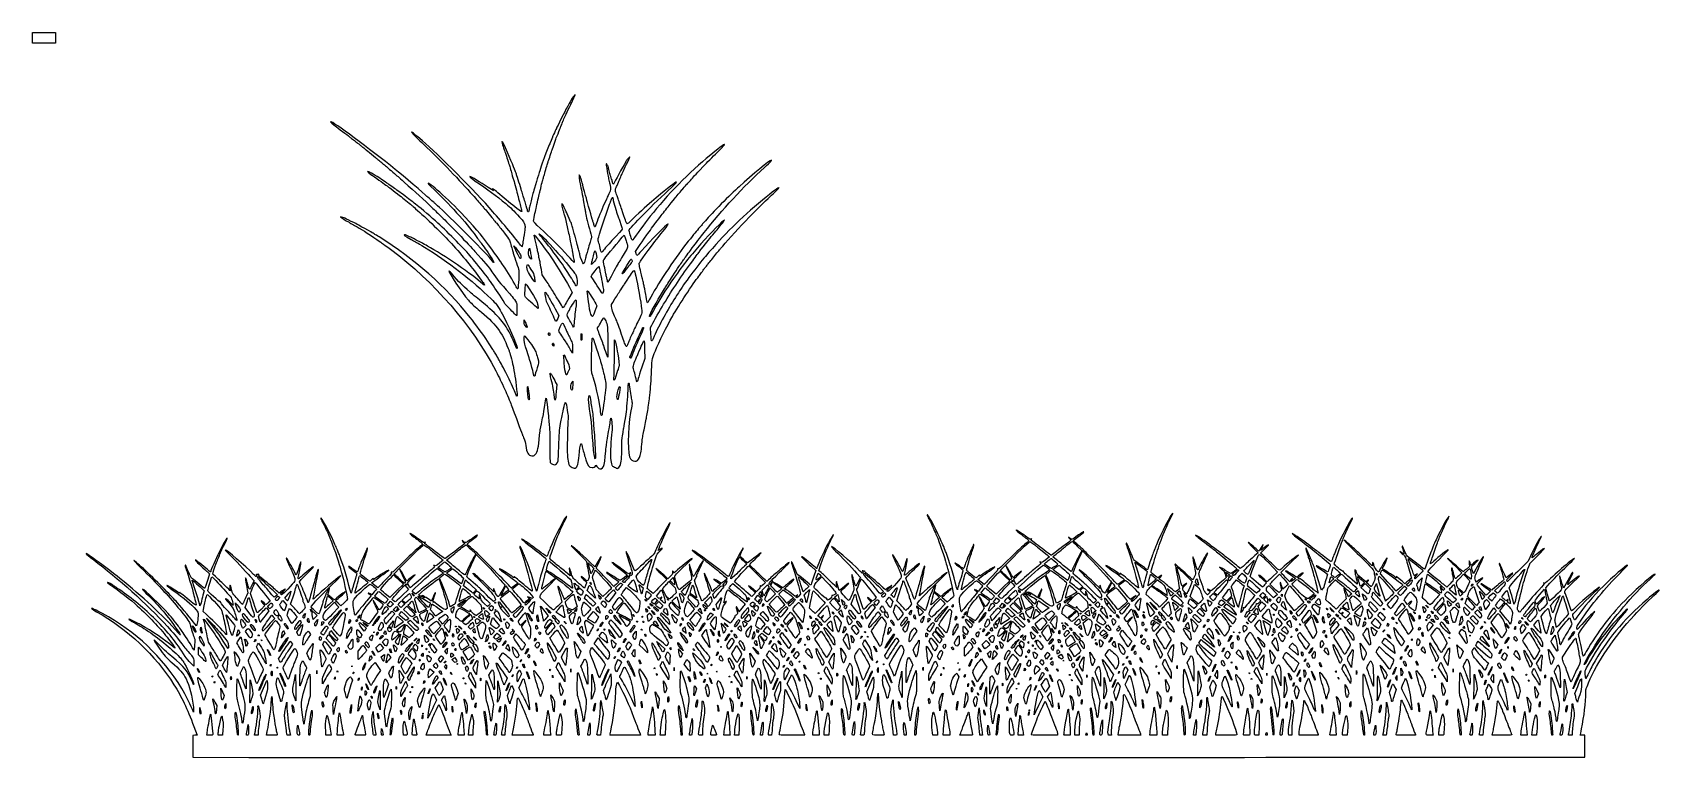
# Model space of a CAD drawing. Header units: centimetres. Extents: x -52 to 49, y -21 to 24.
import ezdxf

# ---------------------------------------------------------------- set-up
doc = ezdxf.new("R2010")
doc.units = ezdxf.units.CM
doc.header["$MEASUREMENT"] = 0
doc.header["$XCLIPFRAME"] = 0
doc.layers.add('Layer 1', color=7, linetype='Continuous')
picture_1 = doc.add_image_def('image1.jpg', size_in_pixel=(7429, 3429))

msp = doc.modelspace()

# ---------------------------------------------------------------- linework, layer by layer
at = {"layer": 'Layer 1'}
for points, knots in [([(-16.98045, -3.0585), (-17.02393, -3.00898), (-17.06684, -2.95242), (-17.0758, -2.93282), (-17.0758, -2.93282), (-17.08936, -2.90316), (-17.09486, -2.90328), (-17.10862, -2.93356), (-17.10862, -2.93356), (-17.15405, -3.0335), (-17.22361, -3.06989), (-17.33709, -3.05307), (-17.33709, -3.05307), (-17.54584, -3.02214), (-17.5853, -2.9728), (-17.72448, -2.56871), (-17.72448, -2.56871), (-17.75663, -2.47536), (-17.79899, -2.33844), (-17.81861, -2.26444), (-17.81861, -2.26444), (-17.83823, -2.19044), (-17.87924, -2.03783), (-17.90975, -1.92532), (-17.90975, -1.92532), (-17.94025, -1.81281), (-17.9652, -1.69147), (-17.9652, -1.65568), (-17.9652, -1.65568), (-17.9652, -1.59461), (-18.00694, -1.54104), (-18.03369, -1.56778), (-18.03369, -1.56778), (-18.06986, -1.60395), (-18.13168, -1.98943), (-18.15016, -2.29402), (-18.15016, -2.29402), (-18.18057, -2.79534), (-18.24702, -3.01987), (-18.38715, -3.09487), (-18.38715, -3.09487), (-18.44541, -3.12605), (-18.71391, -2.99062), (-18.77106, -2.90122), (-18.77106, -2.90122), (-18.79109, -2.86989), (-18.82747, -2.70407), (-18.8519, -2.53272), (-18.8519, -2.53272), (-18.88952, -2.26889), (-18.89399, -2.07847), (-18.88108, -1.28918), (-18.88108, -1.28918), (-18.8727, -0.77658), (-18.85593, -0.25597), (-18.84382, -0.13228), (-18.84382, -0.13228), (-18.821, 0.10076), (-18.83045, 0.2145), (-18.91242, 0.69413), (-18.91242, 0.69413), (-18.95794, 0.96045), (-18.98015, 1.03117), (-19.00916, 1.00215), (-19.00916, 1.00215), (-19.03381, 0.9775), (-19.19441, 0.30958), (-19.23423, 0.06616), (-19.23423, 0.06616), (-19.24613, -0.0066), (-19.27579, -0.17329), (-19.30015, -0.30426), (-19.30015, -0.30426), (-19.37352, -0.69876), (-19.39358, -0.95485), (-19.41726, -1.79916), (-19.41726, -1.79916), (-19.43775, -2.53007), (-19.44508, -2.61791), (-19.49499, -2.73099), (-19.49499, -2.73099), (-19.56272, -2.88443), (-19.63809, -2.91213), (-19.79907, -2.84276), (-19.79907, -2.84276), (-19.86002, -2.81649), (-19.92466, -2.77717), (-19.94272, -2.75537), (-19.94272, -2.75537), (-19.96767, -2.72525), (-19.97471, -2.48662), (-19.97201, -1.76136), (-19.97201, -1.76136), (-19.96989, -1.19291), (-19.98104, -0.68394), (-19.99956, -0.50271), (-19.99956, -0.50271), (-20.01666, -0.33536), (-20.06032, 0.09922), (-20.09659, 0.46302), (-20.09659, 0.46302), (-20.16384, 1.13765), (-20.19528, 1.342), (-20.22079, 1.27), (-20.22079, 1.27), (-20.22852, 1.24817), (-20.26032, 1.05172), (-20.29146, 0.83344), (-20.29146, 0.83344), (-20.37975, 0.21452), (-20.39193, 0.13927), (-20.40806, 0.11316), (-20.40806, 0.11316), (-20.41636, 0.09973), (-20.43569, 0.01817), (-20.451, -0.06808), (-20.451, -0.06808), (-20.51984, -0.45571), (-20.55666, -0.63772), (-20.5709, -0.66076), (-20.5709, -0.66076), (-20.57936, -0.67444), (-20.59812, -0.83795), (-20.6126, -1.02412), (-20.6126, -1.02412), (-20.67406, -1.81434), (-20.73706, -2.08925), (-20.89226, -2.24445), (-20.89226, -2.24445), (-20.976, -2.32819), (-20.99232, -2.33399), (-21.10778, -2.32097), (-21.10778, -2.32097), (-21.33032, -2.29589), (-21.43392, -2.11343), (-21.47165, -1.6801), (-21.47165, -1.6801), (-21.48906, -1.48009), (-21.50527, -1.42441), (-21.62043, -1.16893), (-21.62043, -1.16893), (-21.66188, -1.07696), (-21.6958, -0.99048), (-21.6958, -0.97675), (-21.6958, -0.97675), (-21.6958, -0.96302), (-21.70668, -0.9311), (-21.71998, -0.90584), (-21.71998, -0.90584), (-21.73328, -0.88057), (-21.84735, -0.5801), (-21.97347, -0.23813), (-21.97347, -0.23813), (-22.09959, 0.10384), (-22.2123, 0.40745), (-22.22394, 0.43656), (-22.22394, 0.43656), (-22.27995, 0.57662), (-22.33232, 0.71512), (-22.384, 0.85989), (-22.384, 0.85989), (-22.44588, 1.0332), (-22.67023, 1.57523), (-22.7673, 1.78593), (-22.7673, 1.78593), (-23.04864, 2.39662), (-23.09627, 2.494), (-23.35609, 2.98978), (-23.35609, 2.98978), (-24.85935, 5.8583), (-27.15785, 8.51482), (-29.92783, 10.58518), (-29.92783, 10.58518), (-30.16985, 10.76606), (-30.39447, 10.93192), (-30.42699, 10.95375), (-30.42699, 10.95375), (-30.45951, 10.97558), (-30.51153, 11.01261), (-30.54259, 11.03604), (-30.54259, 11.03604), (-30.70874, 11.16138), (-31.67879, 11.79665), (-31.77646, 11.84408), (-31.77646, 11.84408), (-31.79829, 11.85468), (-31.87568, 11.90085), (-31.94844, 11.94667), (-31.94844, 11.94667), (-32.0212, 11.9925), (-32.15812, 12.07216), (-32.25271, 12.12371), (-32.25271, 12.12371), (-32.3473, 12.17525), (-32.46636, 12.24252), (-32.51729, 12.27318), (-32.51729, 12.27318), (-32.56822, 12.30384), (-32.63498, 12.34004), (-32.66564, 12.35362), (-32.66564, 12.35362), (-32.71714, 12.37643), (-32.99648, 12.55312), (-33.05895, 12.60239), (-33.05895, 12.60239), (-33.09955, 12.63441), (-32.9112, 12.59341), (-32.83479, 12.55359), (-32.83479, 12.55359), (-32.79841, 12.53463), (-32.596, 12.43419), (-32.385, 12.33038), (-32.385, 12.33038), (-32.17399, 12.22657), (-31.98349, 12.13032), (-31.96167, 12.11649), (-31.96167, 12.11649), (-31.93984, 12.10266), (-31.7672, 12.00612), (-31.57802, 11.90196), (-31.57802, 11.90196), (-31.11383, 11.64638), (-31.11282, 11.64581), (-31.02239, 11.58757), (-31.02239, 11.58757), (-30.97873, 11.55945), (-30.92489, 11.52738), (-30.90273, 11.51629), (-30.90273, 11.51629), (-30.88057, 11.50521), (-30.76151, 11.43318), (-30.63815, 11.35624), (-30.63815, 11.35624), (-28.44208, 9.98654), (-26.48487, 8.25618), (-24.94566, 6.32354), (-24.94566, 6.32354), (-24.61828, 5.91248), (-24.13958, 5.25167), (-23.87232, 4.84187), (-23.87232, 4.84187), (-23.73471, 4.63086), (-23.59947, 4.42596), (-23.57179, 4.38654), (-23.57179, 4.38654), (-23.54411, 4.34711), (-23.52146, 4.30656), (-23.52146, 4.29643), (-23.52146, 4.29643), (-23.52146, 4.2863), (-23.49382, 4.24117), (-23.46004, 4.19614), (-23.46004, 4.19614), (-23.42626, 4.15111), (-23.36268, 4.04878), (-23.31875, 3.96875), (-23.31875, 3.96875), (-23.27482, 3.88871), (-23.19388, 3.74584), (-23.13888, 3.65125), (-23.13888, 3.65125), (-23.04468, 3.48924), (-22.87908, 3.17842), (-22.64553, 2.72521), (-22.64553, 2.72521), (-22.4942, 2.43156), (-22.24301, 1.8885), (-22.14559, 1.64435), (-22.14559, 1.64435), (-22.02722, 1.34771), (-21.99162, 1.3265), (-22.01881, 1.56879), (-22.01881, 1.56879), (-22.10282, 2.31741), (-22.1561, 2.68926), (-22.25087, 3.18823), (-22.25087, 3.18823), (-22.29592, 3.42541), (-22.4609, 4.07057), (-22.50798, 4.19365), (-22.50798, 4.19365), (-22.53025, 4.25186), (-22.5639, 4.34116), (-22.58276, 4.39209), (-22.58276, 4.39209), (-22.95919, 5.4085), (-23.36665, 5.94074), (-24.44586, 6.82572), (-24.44586, 6.82572), (-24.70139, 7.03527), (-24.93793, 7.25645), (-25.06351, 7.40328), (-25.06351, 7.40328), (-25.47364, 7.88282), (-26.32332, 9.14955), (-26.29395, 9.23766), (-26.29395, 9.23766), (-26.2883, 9.25461), (-26.21284, 9.18707), (-26.12627, 9.08757), (-26.12627, 9.08757), (-25.60073, 8.48353), (-25.54107, 8.42331), (-24.95011, 7.90047), (-24.95011, 7.90047), (-24.89912, 7.85536), (-24.73243, 7.71756), (-24.57969, 7.59427), (-24.57969, 7.59427), (-23.47766, 6.70465), (-23.04334, 6.26422), (-22.63629, 5.62354), (-22.63629, 5.62354), (-22.49622, 5.40308), (-22.27761, 4.95552), (-22.1608, 4.65006), (-22.1608, 4.65006), (-22.07217, 4.4183), (-22.01334, 4.32956), (-22.01334, 4.42764), (-22.01334, 4.42764), (-22.01334, 4.57622), (-22.6418, 5.99598), (-22.95797, 6.56168), (-22.95797, 6.56168), (-22.98644, 6.61261), (-23.06761, 6.7585), (-23.13834, 6.88588), (-23.13834, 6.88588), (-23.24636, 7.08039), (-23.32652, 7.17592), (-23.63895, 7.48241), (-23.63895, 7.48241), (-24.80979, 8.63102), (-26.3691, 9.84177), (-27.81136, 10.72213), (-27.81136, 10.72213), (-28.03491, 10.85858), (-28.23567, 10.97853), (-28.2575, 10.98867), (-28.2575, 10.98867), (-28.27933, 10.99882), (-28.33291, 11.02873), (-28.37656, 11.05515), (-28.37656, 11.05515), (-28.42022, 11.08157), (-28.53928, 11.149), (-28.64114, 11.205), (-28.64114, 11.205), (-29.08097, 11.44679), (-29.11784, 11.472), (-29.06256, 11.49322), (-29.06256, 11.49322), (-29.0381, 11.50261), (-29.00471, 11.4994), (-28.98836, 11.48608), (-28.98836, 11.48608), (-28.97201, 11.47277), (-28.86339, 11.42247), (-28.74697, 11.37431), (-28.74697, 11.37431), (-28.63055, 11.32615), (-28.52935, 11.28028), (-28.52207, 11.27238), (-28.52207, 11.27238), (-28.51479, 11.26448), (-28.42597, 11.21635), (-28.32468, 11.16542), (-28.32468, 11.16542), (-28.22339, 11.11449), (-28.06861, 11.03293), (-27.98072, 10.98418), (-27.98072, 10.98418), (-27.89283, 10.93543), (-27.73162, 10.84753), (-27.62248, 10.78885), (-27.62248, 10.78885), (-26.64823, 10.26501), (-24.72854, 8.94658), (-24.19007, 8.43149), (-24.19007, 8.43149), (-24.0795, 8.32572), (-24.00875, 8.31196), (-24.07998, 8.41007), (-24.07998, 8.41007), (-24.1002, 8.43793), (-24.18224, 8.55171), (-24.26227, 8.66292), (-24.26227, 8.66292), (-24.82941, 9.45093), (-25.39791, 10.14927), (-26.12719, 10.95375), (-26.12719, 10.95375), (-26.62327, 11.50099), (-27.73384, 12.57911), (-28.36269, 13.12394), (-28.36269, 13.12394), (-28.47148, 13.21819), (-28.57364, 13.30722), (-28.58971, 13.32177), (-28.58971, 13.32177), (-28.60578, 13.33632), (-28.73526, 13.44348), (-28.87744, 13.5599), (-28.87744, 13.5599), (-29.01962, 13.67632), (-29.16749, 13.79894), (-29.20605, 13.83241), (-29.20605, 13.83241), (-29.2446, 13.86586), (-29.43688, 14.01452), (-29.63333, 14.16275), (-29.63333, 14.16275), (-29.82978, 14.31098), (-30.00466, 14.44434), (-30.02194, 14.4591), (-30.02194, 14.4591), (-30.06835, 14.49874), (-30.29377, 14.66046), (-30.65198, 14.91109), (-30.65198, 14.91109), (-30.82661, 15.03327), (-31.05527, 15.19492), (-31.16013, 15.27031), (-31.16013, 15.27031), (-31.36791, 15.4197), (-31.43324, 15.49986), (-31.29161, 15.43163), (-31.29161, 15.43163), (-31.14187, 15.3595), (-30.63545, 15.05583), (-30.51969, 14.96875), (-30.51969, 14.96875), (-30.42414, 14.89687), (-30.22211, 14.76051), (-30.18896, 14.74553), (-30.18896, 14.74553), (-30.16713, 14.73566), (-30.05727, 14.66131), (-29.94482, 14.58031), (-29.94482, 14.58031), (-29.83237, 14.49931), (-29.68005, 14.39136), (-29.60633, 14.34043), (-29.60633, 14.34043), (-29.43077, 14.21914), (-29.09672, 13.97311), (-28.7999, 13.74651), (-28.7999, 13.74651), (-28.58305, 13.58096), (-28.48106, 13.5007), (-28.16565, 13.24742), (-28.16565, 13.24742), (-27.8129, 12.96415), (-27.13163, 12.37709), (-26.8549, 12.11793), (-26.8549, 12.11793), (-26.07794, 11.3903), (-25.16506, 10.44741), (-24.81089, 10.00673), (-24.81089, 10.00673), (-24.76382, 9.94816), (-24.58186, 9.72354), (-24.40654, 9.50758), (-24.40654, 9.50758), (-23.79174, 8.75024), (-23.39493, 8.18472), (-22.78703, 7.19949), (-22.78703, 7.19949), (-22.76554, 7.16465), (-22.68088, 7.06763), (-22.59892, 6.98387), (-22.59892, 6.98387), (-22.51695, 6.90012), (-22.36197, 6.74071), (-22.25451, 6.62964), (-22.25451, 6.62964), (-22.14705, 6.51857), (-22.05401, 6.4328), (-22.04776, 6.43905), (-22.04776, 6.43905), (-22.03752, 6.44929), (-22.02914, 7.00479), (-22.03671, 7.1721), (-22.03671, 7.1721), (-22.0397, 7.2382), (-22.29761, 7.61351), (-22.4717, 7.80509), (-22.4717, 7.80509), (-23.12729, 8.52658), (-23.26631, 8.69661), (-23.59666, 9.18105), (-23.59666, 9.18105), (-23.77096, 9.43664), (-24.08561, 9.81424), (-24.65687, 10.45336), (-24.65687, 10.45336), (-24.97698, 10.81149), (-26.40808, 12.30032), (-26.70022, 12.57912), (-26.70022, 12.57912), (-26.8364, 12.70908), (-27.0968, 12.95911), (-27.2789, 13.13475), (-27.2789, 13.13475), (-27.86895, 13.70382), (-28.3644, 14.15973), (-29.07771, 14.78997), (-29.07771, 14.78997), (-29.46071, 15.12837), (-29.47843, 15.14381), (-29.79209, 15.41222), (-29.79209, 15.41222), (-29.94489, 15.54298), (-30.07586, 15.65621), (-30.08313, 15.66385), (-30.08313, 15.66385), (-30.09041, 15.67149), (-30.1678, 15.73701), (-30.25511, 15.80944), (-30.25511, 15.80944), (-30.34242, 15.88188), (-30.41981, 15.94709), (-30.42709, 15.95437), (-30.42709, 15.95437), (-30.43437, 15.96165), (-30.51176, 16.02686), (-30.59907, 16.0993), (-30.59907, 16.0993), (-30.68638, 16.17174), (-30.76377, 16.23751), (-30.77105, 16.24546), (-30.77105, 16.24546), (-30.77833, 16.25341), (-30.93311, 16.3787), (-31.11501, 16.52386), (-31.11501, 16.52386), (-31.2969, 16.66904), (-31.45168, 16.79377), (-31.45896, 16.80104), (-31.45896, 16.80104), (-31.46624, 16.80832), (-31.53172, 16.86149), (-31.60448, 16.91921), (-31.60448, 16.91921), (-31.67724, 16.97692), (-31.74272, 17.03134), (-31.75, 17.04012), (-31.75, 17.04012), (-31.75728, 17.04891), (-31.83467, 17.10824), (-31.92198, 17.17198), (-31.92198, 17.17198), (-32.00929, 17.23572), (-32.09743, 17.30431), (-32.11784, 17.32441), (-32.11784, 17.32441), (-32.13825, 17.34451), (-32.2216, 17.40976), (-32.30305, 17.46941), (-32.30305, 17.46941), (-32.3845, 17.52906), (-32.4571, 17.58578), (-32.46438, 17.59546), (-32.46438, 17.59546), (-32.47166, 17.60514), (-32.61835, 17.71908), (-32.79037, 17.84866), (-32.79037, 17.84866), (-32.96239, 17.97824), (-33.19412, 18.15278), (-33.30533, 18.23652), (-33.30533, 18.23652), (-33.56245, 18.43014), (-33.6924, 18.54517), (-33.67437, 18.5632), (-33.67437, 18.5632), (-33.61022, 18.62735), (-31.15588, 16.81396), (-29.64335, 15.58488), (-29.64335, 15.58488), (-29.16348, 15.19493), (-27.76029, 14.00615), (-27.67542, 13.91765), (-27.67542, 13.91765), (-27.66814, 13.91006), (-27.56099, 13.81461), (-27.43729, 13.70553), (-27.43729, 13.70553), (-27.3136, 13.59645), (-27.19944, 13.49525), (-27.1836, 13.48063), (-27.1836, 13.48063), (-27.16776, 13.46602), (-27.03109, 13.34095), (-26.87987, 13.20271), (-26.87987, 13.20271), (-26.34091, 12.70997), (-26.08982, 12.46678), (-25.21478, 11.58998), (-25.21478, 11.58998), (-24.4629, 10.83659), (-24.11058, 10.46564), (-23.55663, 9.84417), (-23.55663, 9.84417), (-23.3989, 9.66721), (-23.44331, 9.77922), (-23.65623, 10.09537), (-23.65623, 10.09537), (-23.88706, 10.43811), (-24.15705, 10.82584), (-24.26227, 10.96568), (-24.26227, 10.96568), (-24.29865, 11.01403), (-24.34628, 11.08021), (-24.3681, 11.11274), (-24.3681, 11.11274), (-24.38993, 11.14527), (-24.42029, 11.18531), (-24.43557, 11.20172), (-24.43557, 11.20172), (-24.45085, 11.21813), (-24.51552, 11.30299), (-24.57927, 11.3903), (-24.57927, 11.3903), (-25.25858, 12.32068), (-26.21555, 13.37645), (-27.40639, 14.50928), (-27.40639, 14.50928), (-27.6928, 14.78174), (-27.61035, 14.77816), (-27.26529, 14.50315), (-27.26529, 14.50315), (-26.98565, 14.28028), (-26.43182, 13.77866), (-25.9325, 13.29601), (-25.9325, 13.29601), (-25.48295, 12.86146), (-24.50794, 11.78426), (-24.19145, 11.37248), (-24.19145, 11.37248), (-23.70731, 10.74258), (-23.01873, 9.80665), (-23.01873, 9.77851), (-23.01873, 9.77851), (-23.01873, 9.77313), (-22.95259, 9.67103), (-22.87175, 9.55163), (-22.87175, 9.55163), (-22.61632, 9.17436), (-22.30061, 8.65472), (-22.07616, 8.24212), (-22.07616, 8.24212), (-22.02281, 8.14406), (-21.98521, 8.09871), (-21.97743, 8.12306), (-21.97743, 8.12306), (-21.9408, 8.23767), (-21.88632, 9.17828), (-21.91079, 9.27363), (-21.91079, 9.27363), (-21.93224, 9.35722), (-22.19001, 10.13542), (-22.2263, 10.22613), (-22.2263, 10.22613), (-22.23794, 10.25523), (-22.25354, 10.30881), (-22.26096, 10.34519), (-22.26096, 10.34519), (-22.26838, 10.38157), (-22.29957, 10.49468), (-22.33025, 10.59654), (-22.33025, 10.59654), (-22.36093, 10.6984), (-22.40406, 10.86299), (-22.42608, 10.96229), (-22.42608, 10.96229), (-22.46642, 11.14419), (-22.55479, 11.28184), (-22.93283, 11.75161), (-22.93283, 11.75161), (-22.98736, 11.81937), (-23.08555, 11.94422), (-23.15103, 12.02906), (-23.15103, 12.02906), (-23.21651, 12.1139), (-23.29597, 12.21324), (-23.32761, 12.24982), (-23.32761, 12.24982), (-23.35924, 12.2864), (-23.44854, 12.39496), (-23.52605, 12.49108), (-23.52605, 12.49108), (-23.67915, 12.68093), (-24.05269, 13.12839), (-24.07592, 13.14977), (-24.07592, 13.14977), (-24.08383, 13.15705), (-24.14983, 13.23435), (-24.22259, 13.32156), (-24.22259, 13.32156), (-24.29535, 13.40877), (-24.41441, 13.54678), (-24.48717, 13.62824), (-24.48717, 13.62824), (-24.55993, 13.70971), (-24.69685, 13.8645), (-24.79144, 13.97224), (-24.79144, 13.97224), (-25.5989, 14.8919), (-26.72177, 16.05418), (-27.86874, 17.15757), (-27.86874, 17.15757), (-28.18603, 17.4628), (-28.4539, 17.71898), (-28.46401, 17.72685), (-28.46401, 17.72685), (-28.52086, 17.77109), (-28.63394, 17.91229), (-28.61254, 17.91229), (-28.61254, 17.91229), (-28.58332, 17.91229), (-28.38287, 17.75123), (-27.94111, 17.37278), (-27.94111, 17.37278), (-26.95226, 16.52566), (-24.65789, 14.21744), (-23.53305, 12.93812), (-23.53305, 12.93812), (-22.97266, 12.30076), (-22.00883, 11.13286), (-21.814, 10.85509), (-21.814, 10.85509), (-21.77084, 10.79355), (-21.72922, 10.74295), (-21.72152, 10.74264), (-21.72152, 10.74264), (-21.71382, 10.74233), (-21.69126, 10.8403), (-21.67139, 10.96036), (-21.67139, 10.96036), (-21.65152, 11.08041), (-21.62619, 11.23222), (-21.61511, 11.2977), (-21.61511, 11.2977), (-21.51343, 11.89827), (-21.50704, 11.97062), (-21.54211, 12.1241), (-21.54211, 12.1241), (-21.57343, 12.26116), (-21.60489, 12.30716), (-21.86782, 12.60035), (-21.86782, 12.60035), (-22.25268, 13.0295), (-22.40488, 13.17848), (-22.73202, 13.44624), (-22.73202, 13.44624), (-23.30626, 13.91625), (-23.89389, 14.35125), (-24.63437, 14.85448), (-24.63437, 14.85448), (-24.86249, 15.00952), (-25.01153, 15.13417), (-24.96878, 15.13417), (-24.96878, 15.13417), (-24.90118, 15.13417), (-24.30771, 14.7782), (-23.83509, 14.45416), (-23.83509, 14.45416), (-23.68017, 14.34794), (-23.53729, 14.2614), (-23.51759, 14.26184), (-23.51759, 14.26184), (-23.49392, 14.26237), (-23.49747, 14.27179), (-23.52807, 14.28961), (-23.52807, 14.28961), (-23.57929, 14.31944), (-23.59032, 14.36687), (-23.54605, 14.36687), (-23.54605, 14.36687), (-23.51414, 14.36687), (-23.37636, 14.25603), (-22.95304, 13.88983), (-22.95304, 13.88983), (-22.62905, 13.60956), (-22.23892, 13.29242), (-21.89805, 13.03223), (-21.89805, 13.03223), (-21.77163, 12.93573), (-21.7075, 12.91265), (-21.7285, 12.97119), (-21.7285, 12.97119), (-21.73503, 12.98938), (-21.76158, 13.09356), (-21.78752, 13.2027), (-21.78752, 13.2027), (-21.81345, 13.31184), (-21.85189, 13.46662), (-21.87293, 13.54666), (-21.87293, 13.54666), (-21.89397, 13.6267), (-21.92307, 13.73981), (-21.9376, 13.79801), (-21.9376, 13.79801), (-21.95213, 13.85622), (-21.97474, 13.93956), (-21.98787, 13.98322), (-21.98787, 13.98322), (-22.00099, 14.02688), (-22.05424, 14.22928), (-22.10619, 14.43301), (-22.10619, 14.43301), (-22.15815, 14.63674), (-22.21391, 14.8451), (-22.23011, 14.89603), (-22.23011, 14.89603), (-22.30995, 15.14705), (-22.3313, 15.21963), (-22.39745, 15.46488), (-22.39745, 15.46488), (-22.4367, 15.6104), (-22.48438, 15.77114), (-22.50341, 15.82207), (-22.50341, 15.82207), (-22.52244, 15.873), (-22.57551, 16.03969), (-22.62135, 16.19249), (-22.62135, 16.19249), (-22.66719, 16.34529), (-22.71405, 16.49412), (-22.72548, 16.52322), (-22.72548, 16.52322), (-22.7633, 16.6195), (-22.81144, 16.76055), (-22.82481, 16.81426), (-22.82481, 16.81426), (-22.83205, 16.84336), (-22.84835, 16.89099), (-22.86103, 16.92009), (-22.86103, 16.92009), (-22.89355, 16.99472), (-22.96585, 17.25353), (-22.96585, 17.29531), (-22.96585, 17.29531), (-22.96585, 17.40121), (-22.89972, 17.29185), (-22.73896, 16.92009), (-22.73896, 16.92009), (-22.41382, 16.16821), (-22.14888, 15.53528), (-22.11873, 15.43842), (-22.11873, 15.43842), (-22.10061, 15.38021), (-22.0701, 15.29091), (-22.05093, 15.23998), (-22.05093, 15.23998), (-22.03176, 15.18905), (-21.96688, 14.98664), (-21.90675, 14.79019), (-21.90675, 14.79019), (-21.84662, 14.59374), (-21.7707, 14.34966), (-21.73804, 14.24779), (-21.73804, 14.24779), (-21.70539, 14.14593), (-21.65919, 13.9971), (-21.63539, 13.91706), (-21.63539, 13.91706), (-21.61159, 13.83702), (-21.56177, 13.67034), (-21.52467, 13.54664), (-21.52467, 13.54664), (-21.40946, 13.16251), (-21.38035, 13.05971), (-21.36477, 12.98207), (-21.36477, 12.98207), (-21.35229, 12.91984), (-21.3431, 12.91246), (-21.31111, 12.93901), (-21.31111, 12.93901), (-21.28988, 12.95663), (-21.27251, 13.0075), (-21.27251, 13.05206), (-21.27251, 13.05206), (-21.27251, 13.09662), (-21.25393, 13.20529), (-21.23122, 13.29356), (-21.23122, 13.29356), (-21.20851, 13.38183), (-21.17185, 13.52548), (-21.14974, 13.6128), (-21.14974, 13.6128), (-21.06247, 13.95753), (-21.04525, 14.02257), (-20.93957, 14.40655), (-20.93957, 14.40655), (-20.85986, 14.69617), (-20.76499, 15.01385), (-20.73018, 15.1077), (-20.73018, 15.1077), (-20.71129, 15.15863), (-20.67161, 15.28365), (-20.64202, 15.38551), (-20.64202, 15.38551), (-20.57849, 15.60418), (-20.32459, 16.33407), (-20.24625, 16.52322), (-20.24625, 16.52322), (-20.21611, 16.59598), (-20.14791, 16.76862), (-20.09468, 16.90687), (-20.09468, 16.90687), (-20.04145, 17.04511), (-19.98194, 17.19394), (-19.96243, 17.2376), (-19.96243, 17.2376), (-19.85463, 17.47881), (-19.8173, 17.56693), (-19.8173, 17.58016), (-19.8173, 17.58016), (-19.8173, 17.58826), (-19.75777, 17.71986), (-19.68501, 17.8726), (-19.68501, 17.8726), (-19.61225, 18.02534), (-19.55272, 18.15647), (-19.55272, 18.16399), (-19.55272, 18.16399), (-19.55272, 18.18494), (-18.9851, 19.3152), (-18.92174, 19.42042), (-18.92174, 19.42042), (-18.89107, 19.47135), (-18.82313, 19.59491), (-18.77076, 19.69499), (-18.77076, 19.69499), (-18.60075, 20.01988), (-18.38856, 20.3133), (-18.38856, 20.22351), (-18.38856, 20.22351), (-18.38856, 20.21409), (-18.51358, 19.95196), (-18.66637, 19.641), (-18.66637, 19.641), (-18.81917, 19.33004), (-18.94418, 19.07056), (-18.94418, 19.06438), (-18.94418, 19.06438), (-18.94418, 19.0582), (-18.99181, 18.95196), (-19.05001, 18.8283), (-19.05001, 18.8283), (-19.10822, 18.70464), (-19.15584, 18.59572), (-19.15584, 18.58628), (-19.15584, 18.58628), (-19.15584, 18.57683), (-19.19156, 18.49193), (-19.23522, 18.39761), (-19.23522, 18.39761), (-19.27888, 18.30329), (-19.3146, 18.20979), (-19.3146, 18.18984), (-19.3146, 18.18984), (-19.3146, 18.16989), (-19.32519, 18.14702), (-19.33813, 18.13902), (-19.33813, 18.13902), (-19.35107, 18.13102), (-19.36983, 18.09162), (-19.37981, 18.05147), (-19.37981, 18.05147), (-19.40108, 17.96593), (-19.51815, 17.65466), (-19.55356, 17.58949), (-19.55356, 17.58949), (-19.56701, 17.56474), (-19.62687, 17.39805), (-19.68658, 17.21907), (-19.68658, 17.21907), (-19.74629, 17.04009), (-19.81076, 16.85794), (-19.82985, 16.81429), (-19.82985, 16.81429), (-19.84894, 16.77063), (-19.90211, 16.6099), (-19.948, 16.4571), (-19.948, 16.4571), (-19.99389, 16.3043), (-20.04279, 16.15861), (-20.05667, 16.13334), (-20.05667, 16.13334), (-20.07054, 16.10807), (-20.0819, 16.0682), (-20.0819, 16.04473), (-20.0819, 16.04473), (-20.0819, 16.02127), (-20.09839, 15.96455), (-20.11853, 15.91869), (-20.11853, 15.91869), (-20.13868, 15.87283), (-20.18753, 15.71625), (-20.2271, 15.57073), (-20.2271, 15.57073), (-20.26666, 15.42521), (-20.31566, 15.25812), (-20.33598, 15.19943), (-20.33598, 15.19943), (-20.35631, 15.14074), (-20.37294, 15.07268), (-20.37294, 15.04819), (-20.37294, 15.04819), (-20.37294, 15.0237), (-20.38951, 14.96457), (-20.40976, 14.91678), (-20.40976, 14.91678), (-20.43001, 14.86899), (-20.47831, 14.69297), (-20.51709, 14.52562), (-20.51709, 14.52562), (-20.55588, 14.35827), (-20.60377, 14.16182), (-20.62353, 14.08906), (-20.62353, 14.08906), (-20.6655, 13.93448), (-20.77651, 13.43973), (-20.83725, 13.13656), (-20.83725, 13.13656), (-20.86057, 13.02014), (-20.89171, 12.87727), (-20.90645, 12.81906), (-20.90645, 12.81906), (-20.93458, 12.70793), (-20.98226, 12.43491), (-20.99011, 12.34001), (-20.99011, 12.34001), (-20.99351, 12.29895), (-20.8828, 12.18308), (-20.56918, 11.89945), (-20.56918, 11.89945), (-20.02839, 11.41036), (-19.33065, 10.71242), (-18.8567, 10.18646), (-18.8567, 10.18646), (-18.65344, 9.9609), (-18.4761, 9.77213), (-18.4626, 9.76696), (-18.4626, 9.76696), (-18.43541, 9.75656), (-18.45161, 9.87615), (-18.50984, 10.11583), (-18.50984, 10.11583), (-18.53046, 10.20068), (-18.54732, 10.29909), (-18.54732, 10.33451), (-18.54732, 10.33451), (-18.54732, 10.36993), (-18.56453, 10.4672), (-18.58557, 10.55065), (-18.58557, 10.55065), (-18.60661, 10.6341), (-18.64256, 10.80359), (-18.66547, 10.92728), (-18.66547, 10.92728), (-18.75057, 11.38689), (-18.80637, 11.65123), (-18.86653, 11.87978), (-18.86653, 11.87978), (-18.89172, 11.97548), (-18.97726, 12.3489), (-19.02714, 12.58093), (-19.02714, 12.58093), (-19.04278, 12.65369), (-19.07219, 12.75232), (-19.09249, 12.80011), (-19.09249, 12.80011), (-19.11279, 12.8479), (-19.1294, 12.91057), (-19.1294, 12.93938), (-19.1294, 12.93938), (-19.1294, 12.96819), (-19.13985, 13.01243), (-19.15261, 13.0377), (-19.15261, 13.0377), (-19.19772, 13.12699), (-19.23523, 13.27369), (-19.23523, 13.36082), (-19.23523, 13.36082), (-19.23523, 13.44698), (-19.23401, 13.44793), (-19.18299, 13.40175), (-19.18299, 13.40175), (-19.15426, 13.37575), (-19.12286, 13.32925), (-19.11322, 13.29843), (-19.11322, 13.29843), (-19.10358, 13.26761), (-19.0497, 13.14393), (-18.99348, 13.0236), (-18.99348, 13.0236), (-18.93727, 12.90327), (-18.89127, 12.79912), (-18.89127, 12.79216), (-18.89127, 12.79216), (-18.89127, 12.78076), (-18.82533, 12.63419), (-18.67349, 12.30809), (-18.67349, 12.30809), (-18.64427, 12.24534), (-18.61116, 12.15604), (-18.59991, 12.10965), (-18.59991, 12.10965), (-18.5794, 12.02508), (-18.52243, 11.82279), (-18.4495, 11.57552), (-18.4495, 11.57552), (-18.42804, 11.50276), (-18.40099, 11.40751), (-18.38939, 11.36385), (-18.38939, 11.36385), (-18.37779, 11.32019), (-18.34158, 11.18922), (-18.30892, 11.07281), (-18.30892, 11.07281), (-18.27626, 10.95639), (-18.24054, 10.81947), (-18.22954, 10.76854), (-18.22954, 10.76854), (-18.21854, 10.71761), (-18.18903, 10.6045), (-18.16396, 10.51719), (-18.16396, 10.51719), (-18.13889, 10.42988), (-18.10895, 10.31081), (-18.09741, 10.25261), (-18.09741, 10.25261), (-18.05547, 10.04098), (-17.90797, 9.68376), (-17.86253, 9.68376), (-17.86253, 9.68376), (-17.85057, 9.68376), (-17.82068, 9.76413), (-17.79612, 9.86235), (-17.79612, 9.86235), (-17.77156, 9.96058), (-17.73547, 10.09452), (-17.71592, 10.16001), (-17.71592, 10.16001), (-17.69637, 10.22549), (-17.66733, 10.3267), (-17.65139, 10.38491), (-17.65139, 10.38491), (-17.60509, 10.55401), (-17.46229, 11.03238), (-17.40732, 11.20258), (-17.40732, 11.20258), (-17.35184, 11.37433), (-17.34532, 11.32869), (-17.50219, 11.86657), (-17.50219, 11.86657), (-17.6431, 12.34977), (-17.75421, 12.8056), (-17.7537, 12.89845), (-17.7537, 12.89845), (-17.75344, 12.92755), (-17.77035, 13.02876), (-17.79105, 13.12335), (-17.79105, 13.12335), (-17.81176, 13.21794), (-17.84784, 13.41439), (-17.87123, 13.55991), (-17.87123, 13.55991), (-17.93537, 13.95888), (-18.0151, 14.37275), (-18.0868, 14.67895), (-18.0868, 14.67895), (-18.12613, 14.84689), (-18.16537, 15.3137), (-18.13396, 15.24001), (-18.13396, 15.24001), (-18.12466, 15.21818), (-18.10245, 15.18246), (-18.0846, 15.16063), (-18.0846, 15.16063), (-18.05253, 15.12141), (-18.02081, 15.02081), (-17.9511, 14.7373), (-17.9511, 14.7373), (-17.91561, 14.59296), (-17.85102, 14.34749), (-17.80838, 14.1949), (-17.80838, 14.1949), (-17.70778, 13.83488), (-17.66169, 13.66661), (-17.61997, 13.50698), (-17.61997, 13.50698), (-17.59335, 13.40512), (-17.55415, 13.26224), (-17.53287, 13.18948), (-17.53287, 13.18948), (-17.47684, 12.99794), (-17.3617, 12.59815), (-17.32714, 12.4751), (-17.32714, 12.4751), (-17.31079, 12.41689), (-17.28258, 12.32759), (-17.26445, 12.27666), (-17.26445, 12.27666), (-17.24633, 12.22573), (-17.2234, 12.13941), (-17.21351, 12.08484), (-17.21351, 12.08484), (-17.19241, 11.96849), (-17.13067, 11.95254), (-17.1111, 12.05838), (-17.1111, 12.05838), (-17.08985, 12.17336), (-16.89014, 12.69296), (-16.70534, 13.1141), (-16.70534, 13.1141), (-16.68522, 13.15996), (-16.66875, 13.20415), (-16.66875, 13.21231), (-16.66875, 13.21231), (-16.66875, 13.22502), (-16.60247, 13.37439), (-16.44407, 13.71864), (-16.44407, 13.71864), (-16.42398, 13.7623), (-16.35282, 13.91488), (-16.28592, 14.05772), (-16.28592, 14.05772), (-16.15454, 14.33824), (-16.15491, 14.33407), (-16.23188, 14.67114), (-16.23188, 14.67114), (-16.25182, 14.75845), (-16.28192, 14.90133), (-16.29876, 14.98864), (-16.29876, 14.98864), (-16.3156, 15.07595), (-16.34595, 15.22478), (-16.36619, 15.31937), (-16.36619, 15.31937), (-16.39535, 15.4556), (-16.45708, 15.86125), (-16.45708, 15.9166), (-16.45708, 15.9166), (-16.45708, 15.92282), (-16.44517, 15.92791), (-16.43062, 15.92791), (-16.43062, 15.92791), (-16.41607, 15.92791), (-16.40416, 15.91151), (-16.40416, 15.89146), (-16.40416, 15.89146), (-16.40416, 15.87141), (-16.38785, 15.84147), (-16.3679, 15.82492), (-16.3679, 15.82492), (-16.34796, 15.80837), (-16.32458, 15.75036), (-16.31595, 15.696), (-16.31595, 15.696), (-16.30732, 15.64165), (-16.27527, 15.51383), (-16.24473, 15.41197), (-16.24473, 15.41197), (-16.21419, 15.31011), (-16.1797, 15.18509), (-16.16808, 15.13416), (-16.16808, 15.13416), (-16.15646, 15.08323), (-16.13428, 15.01179), (-16.11879, 14.97541), (-16.11879, 14.97541), (-16.10329, 14.93903), (-16.07522, 14.85271), (-16.0564, 14.78359), (-16.0564, 14.78359), (-16.02003, 14.65), (-15.9972, 14.62923), (-15.96917, 14.70421), (-15.96917, 14.70421), (-15.93371, 14.79906), (-15.44258, 15.69467), (-15.24764, 16.01997), (-15.24764, 16.01997), (-15.23002, 16.04937), (-15.20734, 16.09129), (-15.19724, 16.11311), (-15.19724, 16.11311), (-15.18714, 16.13494), (-15.13772, 16.20405), (-15.08741, 16.2667), (-15.08741, 16.2667), (-14.99343, 16.38372), (-14.9436, 16.39734), (-14.99601, 16.29167), (-14.99601, 16.29167), (-15.09713, 16.08782), (-15.45165, 15.34251), (-15.45165, 15.33379), (-15.45165, 15.33379), (-15.45165, 15.32798), (-15.49464, 15.23016), (-15.54719, 15.1164), (-15.54719, 15.1164), (-15.59973, 15.00264), (-15.66555, 14.84997), (-15.69344, 14.77712), (-15.69344, 14.77712), (-15.75459, 14.61741), (-15.79015, 14.53531), (-15.83852, 14.44216), (-15.83852, 14.44216), (-15.88135, 14.35967), (-15.88633, 14.20035), (-15.84813, 14.135), (-15.84813, 14.135), (-15.83336, 14.10973), (-15.78011, 13.96404), (-15.7298, 13.81124), (-15.7298, 13.81124), (-15.67949, 13.65844), (-15.56604, 13.32507), (-15.47768, 13.07041), (-15.47768, 13.07041), (-15.38933, 12.81575), (-15.28549, 12.51386), (-15.24694, 12.39954), (-15.24694, 12.39954), (-15.20839, 12.28523), (-15.16356, 12.1866), (-15.14733, 12.18037), (-15.14733, 12.18037), (-15.1311, 12.17414), (-15.02912, 12.25577), (-14.92072, 12.36176), (-14.92072, 12.36176), (-14.50703, 12.76625), (-13.96706, 13.26249), (-13.61279, 13.56376), (-13.61279, 13.56376), (-12.80539, 14.25037), (-12.28047, 14.66976), (-12.09541, 14.77607), (-12.09541, 14.77607), (-11.99878, 14.83159), (-12.13757, 14.67246), (-12.37362, 14.45711), (-12.37362, 14.45711), (-13.45174, 13.47353), (-15.02833, 11.87819), (-15.02833, 11.77086), (-15.02833, 11.77086), (-15.02833, 11.75435), (-14.99162, 11.62626), (-14.94674, 11.48621), (-14.94674, 11.48621), (-14.90187, 11.34616), (-14.86057, 11.21668), (-14.85497, 11.19849), (-14.85497, 11.19849), (-14.84347, 11.16115), (-14.76375, 11.1527), (-14.76375, 11.18882), (-14.76375, 11.18882), (-14.76375, 11.21622), (-14.22365, 11.9698), (-13.88863, 12.40983), (-13.88863, 12.40983), (-12.92509, 13.6754), (-11.48535, 15.1773), (-10.19809, 16.2597), (-10.19809, 16.2597), (-9.36282, 16.96204), (-9.09136, 17.16998), (-9.05593, 17.13456), (-9.05593, 17.13456), (-9.04593, 17.12456), (-9.29929, 16.8579), (-9.61897, 16.54199), (-9.61897, 16.54199), (-9.93864, 16.22608), (-10.29533, 15.86614), (-10.4116, 15.74211), (-10.4116, 15.74211), (-10.92788, 15.1914), (-11.00444, 15.10856), (-11.19186, 14.89769), (-11.19186, 14.89769), (-11.301, 14.7749), (-11.40816, 14.65498), (-11.42999, 14.6312), (-11.42999, 14.6312), (-11.51899, 14.53424), (-11.63229, 14.40239), (-11.68462, 14.33489), (-11.68462, 14.33489), (-11.71518, 14.29546), (-11.80631, 14.18831), (-11.88712, 14.09676), (-11.88712, 14.09676), (-11.96793, 14.00522), (-12.07376, 13.88025), (-12.12228, 13.81905), (-12.12228, 13.81905), (-12.1708, 13.75785), (-12.34856, 13.53759), (-12.51728, 13.32957), (-12.51728, 13.32957), (-12.68601, 13.12155), (-12.93235, 12.80849), (-13.0647, 12.63386), (-13.0647, 12.63386), (-13.19706, 12.45923), (-13.35114, 12.25683), (-13.4071, 12.18407), (-13.4071, 12.18407), (-13.46306, 12.11131), (-13.59177, 11.93416), (-13.69311, 11.7904), (-13.69311, 11.7904), (-13.79445, 11.64664), (-13.91206, 11.47995), (-13.95447, 11.41998), (-13.95447, 11.41998), (-13.99687, 11.36001), (-14.16234, 11.11619), (-14.32217, 10.87815), (-14.32217, 10.87815), (-14.32217, 10.87815), (-14.61278, 10.44536), (-14.61278, 10.44536), (-14.61278, 10.44536), (-14.61278, 10.44536), (-14.58903, 10.32252), (-14.58903, 10.32252), (-14.58903, 10.32252), (-14.57597, 10.25496), (-14.55139, 10.19968), (-14.53442, 10.19968), (-14.53442, 10.19968), (-14.51744, 10.19968), (-14.38752, 10.33065), (-14.24569, 10.49072), (-14.24569, 10.49072), (-13.69899, 11.10776), (-12.65909, 12.17082), (-12.6022, 12.17082), (-12.6022, 12.17082), (-12.54662, 12.17082), (-12.58933, 12.10615), (-12.89473, 11.72785), (-12.89473, 11.72785), (-13.19383, 11.35734), (-14.07289, 10.19829), (-14.26936, 9.91537), (-14.26936, 9.91537), (-14.33753, 9.81721), (-14.3933, 9.71007), (-14.3933, 9.67729), (-14.3933, 9.67729), (-14.3933, 9.6254), (-14.32032, 9.30546), (-14.1956, 8.81061), (-14.1956, 8.81061), (-14.17543, 8.73057), (-14.14533, 8.59365), (-14.12873, 8.50634), (-14.12873, 8.50634), (-14.11212, 8.41903), (-14.0868, 8.30231), (-14.07245, 8.24696), (-14.07245, 8.24696), (-14.04496, 8.14088), (-13.97237, 7.76772), (-13.95306, 7.63321), (-13.95306, 7.63321), (-13.92625, 7.44643), (-13.88214, 7.24957), (-13.86713, 7.24966), (-13.86713, 7.24966), (-13.8582, 7.24971), (-13.81162, 7.32573), (-13.7636, 7.41859), (-13.7636, 7.41859), (-13.30816, 8.29942), (-12.22085, 9.95016), (-11.46994, 10.90081), (-11.46994, 10.90081), (-11.03733, 11.44849), (-10.89084, 11.62944), (-10.67744, 11.87977), (-10.67744, 11.87977), (-10.54718, 12.03257), (-10.43402, 12.16354), (-10.42596, 12.17081), (-10.42596, 12.17081), (-10.4179, 12.17809), (-10.33987, 12.26731), (-10.25256, 12.36909), (-10.25256, 12.36909), (-9.87107, 12.81378), (-8.68254, 14.01779), (-8.14811, 14.50096), (-8.14811, 14.50096), (-7.32127, 15.24855), (-6.21058, 16.16604), (-6.13246, 16.16604), (-6.13246, 16.16604), (-6.07268, 16.16604), (-6.15173, 16.08101), (-6.56535, 15.7004), (-6.56535, 15.7004), (-7.89329, 14.47843), (-9.20986, 13.0585), (-10.34009, 11.62931), (-10.34009, 11.62931), (-10.81163, 11.03305), (-10.85418, 10.97736), (-11.18988, 10.51719), (-11.18988, 10.51719), (-11.37035, 10.2698), (-11.54898, 10.02573), (-11.58683, 9.97479), (-11.58683, 9.97479), (-11.62468, 9.92386), (-11.69117, 9.82861), (-11.73457, 9.76312), (-11.73457, 9.76312), (-11.77797, 9.69764), (-11.81963, 9.6381), (-11.82714, 9.63083), (-11.82714, 9.63083), (-11.84307, 9.61539), (-12.30487, 8.91785), (-12.44022, 8.70479), (-12.44022, 8.70479), (-12.49106, 8.62475), (-12.58641, 8.47593), (-12.6521, 8.37406), (-12.6521, 8.37406), (-12.78074, 8.17458), (-13.30333, 7.28658), (-13.57076, 6.81302), (-13.57076, 6.81302), (-13.73366, 6.52456), (-13.79038, 6.37646), (-13.73794, 6.37646), (-13.73794, 6.37646), (-13.72309, 6.37646), (-13.67847, 6.43897), (-13.63878, 6.51537), (-13.63878, 6.51537), (-13.33057, 7.10861), (-12.64847, 8.21187), (-12.24425, 8.77094), (-12.24425, 8.77094), (-11.58175, 9.68724), (-11.13357, 10.25196), (-10.5329, 10.92729), (-10.5329, 10.92729), (-9.91756, 11.61912), (-9.14075, 12.40896), (-9.07568, 12.40896), (-9.07568, 12.40896), (-9.03133, 12.40896), (-9.12169, 12.28935), (-9.52542, 11.81365), (-9.52542, 11.81365), (-9.72303, 11.58082), (-10.04778, 11.18196), (-10.2471, 10.9273), (-10.2471, 10.9273), (-10.44641, 10.67264), (-10.61886, 10.45237), (-10.63031, 10.43782), (-10.63031, 10.43782), (-10.64176, 10.42327), (-10.83001, 10.16728), (-11.04863, 9.86897), (-11.04863, 9.86897), (-11.76408, 8.89273), (-12.26688, 8.14159), (-12.86864, 7.15001), (-12.86864, 7.15001), (-13.11297, 6.7474), (-13.45096, 6.14733), (-13.60238, 5.8473), (-13.60238, 5.8473), (-13.60238, 5.8473), (-13.67582, 5.70178), (-13.67582, 5.70178), (-13.67582, 5.70178), (-13.67582, 5.70178), (-13.65754, 5.27845), (-13.65754, 5.27845), (-13.65754, 5.27845), (-13.64748, 5.04562), (-13.62865, 4.85512), (-13.61568, 4.85512), (-13.61568, 4.85512), (-13.58648, 4.85512), (-13.57326, 4.87933), (-13.44955, 5.15939), (-13.44955, 5.15939), (-13.15737, 5.82086), (-12.60803, 6.82605), (-12.12899, 7.57582), (-12.12899, 7.57582), (-12.0283, 7.73341), (-11.93401, 7.88228), (-11.91946, 7.90664), (-11.91946, 7.90664), (-11.66798, 8.32762), (-10.71158, 9.61248), (-10.25429, 10.1437), (-10.25429, 10.1437), (-9.06315, 11.5274), (-8.08098, 12.49544), (-6.68032, 13.66623), (-6.68032, 13.66623), (-6.03665, 14.20426), (-5.67901, 14.47204), (-5.64694, 14.43996), (-5.64694, 14.43996), (-5.63396, 14.42698), (-5.97927, 14.08588), (-6.20445, 13.88924), (-6.20445, 13.88924), (-6.82322, 13.34889), (-8.6586, 11.41958), (-9.3041, 10.63095), (-9.3041, 10.63095), (-9.36009, 10.56254), (-9.54878, 10.33201), (-9.7234, 10.11865), (-9.7234, 10.11865), (-9.89803, 9.90529), (-10.08853, 9.66856), (-10.14673, 9.59259), (-10.14673, 9.59259), (-10.20494, 9.51661), (-10.2792, 9.41973), (-10.31176, 9.37729), (-10.31176, 9.37729), (-10.34432, 9.33485), (-10.42387, 9.22869), (-10.48855, 9.14137), (-10.48855, 9.14137), (-10.55323, 9.05406), (-10.63167, 8.94988), (-10.66287, 8.90987), (-10.66287, 8.90987), (-11.02169, 8.44969), (-11.91887, 7.08281), (-12.31703, 6.3897), (-12.31703, 6.3897), (-12.6368, 5.83306), (-13.16499, 4.76158), (-13.37348, 4.24657), (-13.37348, 4.24657), (-13.49539, 3.94543), (-13.50605, 3.91969), (-13.54863, 3.82324), (-13.54863, 3.82324), (-13.57074, 3.77316), (-13.59069, 3.56322), (-13.60268, 3.25439), (-13.60268, 3.25439), (-13.62648, 2.64168), (-13.6664, 2.02416), (-13.70446, 1.68012), (-13.70446, 1.68012), (-13.73138, 1.43672), (-13.74847, 1.29937), (-13.81145, 0.82022), (-13.81145, 0.82022), (-13.82389, 0.72563), (-13.85324, 0.54108), (-13.87668, 0.41012), (-13.87668, 0.41012), (-13.90012, 0.27915), (-13.92941, 0.11246), (-13.94176, 0.0397), (-13.94176, 0.0397), (-13.96921, -0.12198), (-14.06504, -0.60467), (-14.10198, -0.76728), (-14.10198, -0.76728), (-14.16822, -1.05887), (-14.18531, -1.17697), (-14.22068, -1.58749), (-14.22068, -1.58749), (-14.26343, -2.08368), (-14.29565, -2.26358), (-14.37021, -2.4222), (-14.37021, -2.4222), (-14.45006, -2.59208), (-14.53525, -2.65906), (-14.6715, -2.65906), (-14.6715, -2.65906), (-14.81514, -2.65906), (-14.92662, -2.56261), (-14.98937, -2.38405), (-14.98937, -2.38405), (-15.14699, -1.93551), (-15.07235, -0.13652), (-14.8584, 0.77249), (-14.8584, 0.77249), (-14.83253, 0.88243), (-14.82991, 0.95759), (-14.84873, 1.0503), (-14.84873, 1.0503), (-14.86292, 1.1202), (-14.88426, 1.25479), (-14.89616, 1.34938), (-14.89616, 1.34938), (-14.90806, 1.44397), (-14.9423, 1.67019), (-14.97226, 1.85209), (-14.97226, 1.85209), (-15.00222, 2.03399), (-15.02708, 2.19175), (-15.02751, 2.20266), (-15.02751, 2.20266), (-15.02793, 2.21357), (-15.03841, 2.2225), (-15.05078, 2.2225), (-15.05078, 2.2225), (-15.06315, 2.2225), (-15.08054, 2.01116), (-15.08943, 1.75286), (-15.08943, 1.75286), (-15.10534, 1.29036), (-15.15988, 0.64065), (-15.21325, 0.27781), (-15.21325, 0.27781), (-15.27641, -0.15159), (-15.29754, -0.28555), (-15.32384, -0.42334), (-15.32384, -0.42334), (-15.33912, -0.50338), (-15.3617, -0.62839), (-15.37403, -0.70115), (-15.37403, -0.70115), (-15.38636, -0.77391), (-15.41461, -0.93988), (-15.4368, -1.06997), (-15.4368, -1.06997), (-15.4647, -1.23347), (-15.47646, -1.47447), (-15.47489, -1.85049), (-15.47489, -1.85049), (-15.47261, -2.39636), (-15.50666, -2.76634), (-15.57397, -2.92744), (-15.57397, -2.92744), (-15.60868, -3.01051), (-15.73332, -3.13035), (-15.76561, -3.1117), (-15.76561, -3.1117), (-15.77481, -3.10638), (-15.8505, -3.07113), (-15.93381, -3.03335), (-15.93381, -3.03335), (-16.0397, -2.98533), (-16.08939, -2.94655), (-16.09896, -2.90447), (-16.09896, -2.90447), (-16.10649, -2.87136), (-16.1246, -2.79069), (-16.13922, -2.72521), (-16.13922, -2.72521), (-16.20051, -2.45054), (-16.20021, -1.88529), (-16.13843, -1.24354), (-16.13843, -1.24354), (-16.06972, -0.52984), (-16.07243, -0.60107), (-16.09981, -0.23151), (-16.09981, -0.23151), (-16.1215, 0.06128), (-16.14796, 0.12754), (-16.17376, -0.0463), (-16.17376, -0.0463), (-16.18186, -0.10087), (-16.20791, -0.25268), (-16.23165, -0.38364), (-16.23165, -0.38364), (-16.25539, -0.51461), (-16.29781, -0.76464), (-16.32592, -0.93927), (-16.32592, -0.93927), (-16.35403, -1.1139), (-16.39059, -1.33416), (-16.40718, -1.42875), (-16.40718, -1.42875), (-16.43981, -1.61489), (-16.46866, -1.87778), (-16.5088, -2.35479), (-16.5088, -2.35479), (-16.55101, -2.85642), (-16.58087, -2.97688), (-16.68583, -3.06903), (-16.68583, -3.06903), (-16.80482, -3.1735), (-16.88185, -3.17075), (-16.98041, -3.0585), (-16.98041, -3.0585), (-16.98041, -3.0585), (-16.98045, -3.0585), (-16.98045, -3.0585)], [0, 0, 0, 0, 0.002197802, 0.002197802, 0.002197802, 0.002197802, 0.004395604, 0.004395604, 0.004395604, 0.004395604, 0.006593407, 0.006593407, 0.006593407, 0.006593407, 0.008791209, 0.008791209, 0.008791209, 0.008791209, 0.010989011, 0.010989011, 0.010989011, 0.010989011, 0.013186813, 0.013186813, 0.013186813, 0.013186813, 0.015384615, 0.015384615, 0.015384615, 0.015384615, 0.017582418, 0.017582418, 0.017582418, 0.017582418, 0.01978022, 0.01978022, 0.01978022, 0.01978022, 0.021978022, 0.021978022, 0.021978022, 0.021978022, 0.024175824, 0.024175824, 0.024175824, 0.024175824, 0.026373626, 0.026373626, 0.026373626, 0.026373626, 0.028571429, 0.028571429, 0.028571429, 0.028571429, 0.030769231, 0.030769231, 0.030769231, 0.030769231, 0.032967033, 0.032967033, 0.032967033, 0.032967033, 0.035164835, 0.035164835, 0.035164835, 0.035164835, 0.037362637, 0.037362637, 0.037362637, 0.037362637, 0.03956044, 0.03956044, 0.03956044, 0.03956044, 0.041758242, 0.041758242, 0.041758242, 0.041758242, 0.043956044, 0.043956044, 0.043956044, 0.043956044, 0.046153846, 0.046153846, 0.046153846, 0.046153846, 0.048351648, 0.048351648, 0.048351648, 0.048351648, 0.050549451, 0.050549451, 0.050549451, 0.050549451, 0.052747253, 0.052747253, 0.052747253, 0.052747253, 0.054945055, 0.054945055, 0.054945055, 0.054945055, 0.057142857, 0.057142857, 0.057142857, 0.057142857, 0.059340659, 0.059340659, 0.059340659, 0.059340659, 0.061538462, 0.061538462, 0.061538462, 0.061538462, 0.063736264, 0.063736264, 0.063736264, 0.063736264, 0.065934066, 0.065934066, 0.065934066, 0.065934066, 0.068131868, 0.068131868, 0.068131868, 0.068131868, 0.07032967, 0.07032967, 0.07032967, 0.07032967, 0.072527473, 0.072527473, 0.072527473, 0.072527473, 0.074725275, 0.074725275, 0.074725275, 0.074725275, 0.076923077, 0.076923077, 0.076923077, 0.076923077, 0.079120879, 0.079120879, 0.079120879, 0.079120879, 0.081318681, 0.081318681, 0.081318681, 0.081318681, 0.083516484, 0.083516484, 0.083516484, 0.083516484, 0.085714286, 0.085714286, 0.085714286, 0.085714286, 0.087912088, 0.087912088, 0.087912088, 0.087912088, 0.09010989, 0.09010989, 0.09010989, 0.09010989, 0.092307692, 0.092307692, 0.092307692, 0.092307692, 0.094505495, 0.094505495, 0.094505495, 0.094505495, 0.096703297, 0.096703297, 0.096703297, 0.096703297, 0.098901099, 0.098901099, 0.098901099, 0.098901099, 0.101098901, 0.101098901, 0.101098901, 0.101098901, 0.103296703, 0.103296703, 0.103296703, 0.103296703, 0.105494505, 0.105494505, 0.105494505, 0.105494505, 0.107692308, 0.107692308, 0.107692308, 0.107692308, 0.10989011, 0.10989011, 0.10989011, 0.10989011, 0.112087912, 0.112087912, 0.112087912, 0.112087912, 0.114285714, 0.114285714, 0.114285714, 0.114285714, 0.116483516, 0.116483516, 0.116483516, 0.116483516, 0.118681319, 0.118681319, 0.118681319, 0.118681319, 0.120879121, 0.120879121, 0.120879121, 0.120879121, 0.123076923, 0.123076923, 0.123076923, 0.123076923, 0.125274725, 0.125274725, 0.125274725, 0.125274725, 0.127472527, 0.127472527, 0.127472527, 0.127472527, 0.12967033, 0.12967033, 0.12967033, 0.12967033, 0.131868132, 0.131868132, 0.131868132, 0.131868132, 0.134065934, 0.134065934, 0.134065934, 0.134065934, 0.136263736, 0.136263736, 0.136263736, 0.136263736, 0.138461538, 0.138461538, 0.138461538, 0.138461538, 0.140659341, 0.140659341, 0.140659341, 0.140659341, 0.142857143, 0.142857143, 0.142857143, 0.142857143, 0.145054945, 0.145054945, 0.145054945, 0.145054945, 0.147252747, 0.147252747, 0.147252747, 0.147252747, 0.149450549, 0.149450549, 0.149450549, 0.149450549, 0.151648352, 0.151648352, 0.151648352, 0.151648352, 0.153846154, 0.153846154, 0.153846154, 0.153846154, 0.156043956, 0.156043956, 0.156043956, 0.156043956, 0.158241758, 0.158241758, 0.158241758, 0.158241758, 0.16043956, 0.16043956, 0.16043956, 0.16043956, 0.162637363, 0.162637363, 0.162637363, 0.162637363, 0.164835165, 0.164835165, 0.164835165, 0.164835165, 0.167032967, 0.167032967, 0.167032967, 0.167032967, 0.169230769, 0.169230769, 0.169230769, 0.169230769, 0.171428571, 0.171428571, 0.171428571, 0.171428571, 0.173626374, 0.173626374, 0.173626374, 0.173626374, 0.175824176, 0.175824176, 0.175824176, 0.175824176, 0.178021978, 0.178021978, 0.178021978, 0.178021978, 0.18021978, 0.18021978, 0.18021978, 0.18021978, 0.182417582, 0.182417582, 0.182417582, 0.182417582, 0.184615385, 0.184615385, 0.184615385, 0.184615385, 0.186813187, 0.186813187, 0.186813187, 0.186813187, 0.189010989, 0.189010989, 0.189010989, 0.189010989, 0.191208791, 0.191208791, 0.191208791, 0.191208791, 0.193406593, 0.193406593, 0.193406593, 0.193406593, 0.195604396, 0.195604396, 0.195604396, 0.195604396, 0.197802198, 0.197802198, 0.197802198, 0.197802198, 0.2, 0.2, 0.2, 0.2, 0.202197802, 0.202197802, 0.202197802, 0.202197802, 0.204395604, 0.204395604, 0.204395604, 0.204395604, 0.206593407, 0.206593407, 0.206593407, 0.206593407, 0.208791209, 0.208791209, 0.208791209, 0.208791209, 0.210989011, 0.210989011, 0.210989011, 0.210989011, 0.213186813, 0.213186813, 0.213186813, 0.213186813, 0.215384615, 0.215384615, 0.215384615, 0.215384615, 0.217582418, 0.217582418, 0.217582418, 0.217582418, 0.21978022, 0.21978022, 0.21978022, 0.21978022, 0.221978022, 0.221978022, 0.221978022, 0.221978022, 0.224175824, 0.224175824, 0.224175824, 0.224175824, 0.226373626, 0.226373626, 0.226373626, 0.226373626, 0.228571429, 0.228571429, 0.228571429, 0.228571429, 0.230769231, 0.230769231, 0.230769231, 0.230769231, 0.232967033, 0.232967033, 0.232967033, 0.232967033, 0.235164835, 0.235164835, 0.235164835, 0.235164835, 0.237362637, 0.237362637, 0.237362637, 0.237362637, 0.23956044, 0.23956044, 0.23956044, 0.23956044, 0.241758242, 0.241758242, 0.241758242, 0.241758242, 0.243956044, 0.243956044, 0.243956044, 0.243956044, 0.246153846, 0.246153846, 0.246153846, 0.246153846, 0.248351648, 0.248351648, 0.248351648, 0.248351648, 0.250549451, 0.250549451, 0.250549451, 0.250549451, 0.252747253, 0.252747253, 0.252747253, 0.252747253, 0.254945055, 0.254945055, 0.254945055, 0.254945055, 0.257142857, 0.257142857, 0.257142857, 0.257142857, 0.259340659, 0.259340659, 0.259340659, 0.259340659, 0.261538462, 0.261538462, 0.261538462, 0.261538462, 0.263736264, 0.263736264, 0.263736264, 0.263736264, 0.265934066, 0.265934066, 0.265934066, 0.265934066, 0.268131868, 0.268131868, 0.268131868, 0.268131868, 0.27032967, 0.27032967, 0.27032967, 0.27032967, 0.272527473, 0.272527473, 0.272527473, 0.272527473, 0.274725275, 0.274725275, 0.274725275, 0.274725275, 0.276923077, 0.276923077, 0.276923077, 0.276923077, 0.279120879, 0.279120879, 0.279120879, 0.279120879, 0.281318681, 0.281318681, 0.281318681, 0.281318681, 0.283516484, 0.283516484, 0.283516484, 0.283516484, 0.285714286, 0.285714286, 0.285714286, 0.285714286, 0.287912088, 0.287912088, 0.287912088, 0.287912088, 0.29010989, 0.29010989, 0.29010989, 0.29010989, 0.292307692, 0.292307692, 0.292307692, 0.292307692, 0.294505495, 0.294505495, 0.294505495, 0.294505495, 0.296703297, 0.296703297, 0.296703297, 0.296703297, 0.298901099, 0.298901099, 0.298901099, 0.298901099, 0.301098901, 0.301098901, 0.301098901, 0.301098901, 0.303296703, 0.303296703, 0.303296703, 0.303296703, 0.305494505, 0.305494505, 0.305494505, 0.305494505, 0.307692308, 0.307692308, 0.307692308, 0.307692308, 0.30989011, 0.30989011, 0.30989011, 0.30989011, 0.312087912, 0.312087912, 0.312087912, 0.312087912, 0.314285714, 0.314285714, 0.314285714, 0.314285714, 0.316483516, 0.316483516, 0.316483516, 0.316483516, 0.318681319, 0.318681319, 0.318681319, 0.318681319, 0.320879121, 0.320879121, 0.320879121, 0.320879121, 0.323076923, 0.323076923, 0.323076923, 0.323076923, 0.325274725, 0.325274725, 0.325274725, 0.325274725, 0.327472527, 0.327472527, 0.327472527, 0.327472527, 0.32967033, 0.32967033, 0.32967033, 0.32967033, 0.331868132, 0.331868132, 0.331868132, 0.331868132, 0.334065934, 0.334065934, 0.334065934, 0.334065934, 0.336263736, 0.336263736, 0.336263736, 0.336263736, 0.338461538, 0.338461538, 0.338461538, 0.338461538, 0.340659341, 0.340659341, 0.340659341, 0.340659341, 0.342857143, 0.342857143, 0.342857143, 0.342857143, 0.345054945, 0.345054945, 0.345054945, 0.345054945, 0.347252747, 0.347252747, 0.347252747, 0.347252747, 0.349450549, 0.349450549, 0.349450549, 0.349450549, 0.351648352, 0.351648352, 0.351648352, 0.351648352, 0.353846154, 0.353846154, 0.353846154, 0.353846154, 0.356043956, 0.356043956, 0.356043956, 0.356043956, 0.358241758, 0.358241758, 0.358241758, 0.358241758, 0.36043956, 0.36043956, 0.36043956, 0.36043956, 0.362637363, 0.362637363, 0.362637363, 0.362637363, 0.364835165, 0.364835165, 0.364835165, 0.364835165, 0.367032967, 0.367032967, 0.367032967, 0.367032967, 0.369230769, 0.369230769, 0.369230769, 0.369230769, 0.371428571, 0.371428571, 0.371428571, 0.371428571, 0.373626374, 0.373626374, 0.373626374, 0.373626374, 0.375824176, 0.375824176, 0.375824176, 0.375824176, 0.378021978, 0.378021978, 0.378021978, 0.378021978, 0.38021978, 0.38021978, 0.38021978, 0.38021978, 0.382417582, 0.382417582, 0.382417582, 0.382417582, 0.384615385, 0.384615385, 0.384615385, 0.384615385, 0.386813187, 0.386813187, 0.386813187, 0.386813187, 0.389010989, 0.389010989, 0.389010989, 0.389010989, 0.391208791, 0.391208791, 0.391208791, 0.391208791, 0.393406593, 0.393406593, 0.393406593, 0.393406593, 0.395604396, 0.395604396, 0.395604396, 0.395604396, 0.397802198, 0.397802198, 0.397802198, 0.397802198, 0.4, 0.4, 0.4, 0.4, 0.402197802, 0.402197802, 0.402197802, 0.402197802, 0.404395604, 0.404395604, 0.404395604, 0.404395604, 0.406593407, 0.406593407, 0.406593407, 0.406593407, 0.408791209, 0.408791209, 0.408791209, 0.408791209, 0.410989011, 0.410989011, 0.410989011, 0.410989011, 0.413186813, 0.413186813, 0.413186813, 0.413186813, 0.415384615, 0.415384615, 0.415384615, 0.415384615, 0.417582418, 0.417582418, 0.417582418, 0.417582418, 0.41978022, 0.41978022, 0.41978022, 0.41978022, 0.421978022, 0.421978022, 0.421978022, 0.421978022, 0.424175824, 0.424175824, 0.424175824, 0.424175824, 0.426373626, 0.426373626, 0.426373626, 0.426373626, 0.428571429, 0.428571429, 0.428571429, 0.428571429, 0.430769231, 0.430769231, 0.430769231, 0.430769231, 0.432967033, 0.432967033, 0.432967033, 0.432967033, 0.435164835, 0.435164835, 0.435164835, 0.435164835, 0.437362637, 0.437362637, 0.437362637, 0.437362637, 0.43956044, 0.43956044, 0.43956044, 0.43956044, 0.441758242, 0.441758242, 0.441758242, 0.441758242, 0.443956044, 0.443956044, 0.443956044, 0.443956044, 0.446153846, 0.446153846, 0.446153846, 0.446153846, 0.448351648, 0.448351648, 0.448351648, 0.448351648, 0.450549451, 0.450549451, 0.450549451, 0.450549451, 0.452747253, 0.452747253, 0.452747253, 0.452747253, 0.454945055, 0.454945055, 0.454945055, 0.454945055, 0.457142857, 0.457142857, 0.457142857, 0.457142857, 0.459340659, 0.459340659, 0.459340659, 0.459340659, 0.461538462, 0.461538462, 0.461538462, 0.461538462, 0.463736264, 0.463736264, 0.463736264, 0.463736264, 0.465934066, 0.465934066, 0.465934066, 0.465934066, 0.468131868, 0.468131868, 0.468131868, 0.468131868, 0.47032967, 0.47032967, 0.47032967, 0.47032967, 0.472527473, 0.472527473, 0.472527473, 0.472527473, 0.474725275, 0.474725275, 0.474725275, 0.474725275, 0.476923077, 0.476923077, 0.476923077, 0.476923077, 0.479120879, 0.479120879, 0.479120879, 0.479120879, 0.481318681, 0.481318681, 0.481318681, 0.481318681, 0.483516484, 0.483516484, 0.483516484, 0.483516484, 0.485714286, 0.485714286, 0.485714286, 0.485714286, 0.487912088, 0.487912088, 0.487912088, 0.487912088, 0.49010989, 0.49010989, 0.49010989, 0.49010989, 0.492307692, 0.492307692, 0.492307692, 0.492307692, 0.494505495, 0.494505495, 0.494505495, 0.494505495, 0.496703297, 0.496703297, 0.496703297, 0.496703297, 0.498901099, 0.498901099, 0.498901099, 0.498901099, 0.501098901, 0.501098901, 0.501098901, 0.501098901, 0.503296703, 0.503296703, 0.503296703, 0.503296703, 0.505494505, 0.505494505, 0.505494505, 0.505494505, 0.507692308, 0.507692308, 0.507692308, 0.507692308, 0.50989011, 0.50989011, 0.50989011, 0.50989011, 0.512087912, 0.512087912, 0.512087912, 0.512087912, 0.514285714, 0.514285714, 0.514285714, 0.514285714, 0.516483516, 0.516483516, 0.516483516, 0.516483516, 0.518681319, 0.518681319, 0.518681319, 0.518681319, 0.520879121, 0.520879121, 0.520879121, 0.520879121, 0.523076923, 0.523076923, 0.523076923, 0.523076923, 0.525274725, 0.525274725, 0.525274725, 0.525274725, 0.527472527, 0.527472527, 0.527472527, 0.527472527, 0.52967033, 0.52967033, 0.52967033, 0.52967033, 0.531868132, 0.531868132, 0.531868132, 0.531868132, 0.534065934, 0.534065934, 0.534065934, 0.534065934, 0.536263736, 0.536263736, 0.536263736, 0.536263736, 0.538461538, 0.538461538, 0.538461538, 0.538461538, 0.540659341, 0.540659341, 0.540659341, 0.540659341, 0.542857143, 0.542857143, 0.542857143, 0.542857143, 0.545054945, 0.545054945, 0.545054945, 0.545054945, 0.547252747, 0.547252747, 0.547252747, 0.547252747, 0.549450549, 0.549450549, 0.549450549, 0.549450549, 0.551648352, 0.551648352, 0.551648352, 0.551648352, 0.553846154, 0.553846154, 0.553846154, 0.553846154, 0.556043956, 0.556043956, 0.556043956, 0.556043956, 0.558241758, 0.558241758, 0.558241758, 0.558241758, 0.56043956, 0.56043956, 0.56043956, 0.56043956, 0.562637363, 0.562637363, 0.562637363, 0.562637363, 0.564835165, 0.564835165, 0.564835165, 0.564835165, 0.567032967, 0.567032967, 0.567032967, 0.567032967, 0.569230769, 0.569230769, 0.569230769, 0.569230769, 0.571428571, 0.571428571, 0.571428571, 0.571428571, 0.573626374, 0.573626374, 0.573626374, 0.573626374, 0.575824176, 0.575824176, 0.575824176, 0.575824176, 0.578021978, 0.578021978, 0.578021978, 0.578021978, 0.58021978, 0.58021978, 0.58021978, 0.58021978, 0.582417582, 0.582417582, 0.582417582, 0.582417582, 0.584615385, 0.584615385, 0.584615385, 0.584615385, 0.586813187, 0.586813187, 0.586813187, 0.586813187, 0.589010989, 0.589010989, 0.589010989, 0.589010989, 0.591208791, 0.591208791, 0.591208791, 0.591208791, 0.593406593, 0.593406593, 0.593406593, 0.593406593, 0.595604396, 0.595604396, 0.595604396, 0.595604396, 0.597802198, 0.597802198, 0.597802198, 0.597802198, 0.6, 0.6, 0.6, 0.6, 0.602197802, 0.602197802, 0.602197802, 0.602197802, 0.604395604, 0.604395604, 0.604395604, 0.604395604, 0.606593407, 0.606593407, 0.606593407, 0.606593407, 0.608791209, 0.608791209, 0.608791209, 0.608791209, 0.610989011, 0.610989011, 0.610989011, 0.610989011, 0.613186813, 0.613186813, 0.613186813, 0.613186813, 0.615384615, 0.615384615, 0.615384615, 0.615384615, 0.617582418, 0.617582418, 0.617582418, 0.617582418, 0.61978022, 0.61978022, 0.61978022, 0.61978022, 0.621978022, 0.621978022, 0.621978022, 0.621978022, 0.624175824, 0.624175824, 0.624175824, 0.624175824, 0.626373626, 0.626373626, 0.626373626, 0.626373626, 0.628571429, 0.628571429, 0.628571429, 0.628571429, 0.630769231, 0.630769231, 0.630769231, 0.630769231, 0.632967033, 0.632967033, 0.632967033, 0.632967033, 0.635164835, 0.635164835, 0.635164835, 0.635164835, 0.637362637, 0.637362637, 0.637362637, 0.637362637, 0.63956044, 0.63956044, 0.63956044, 0.63956044, 0.641758242, 0.641758242, 0.641758242, 0.641758242, 0.643956044, 0.643956044, 0.643956044, 0.643956044, 0.646153846, 0.646153846, 0.646153846, 0.646153846, 0.648351648, 0.648351648, 0.648351648, 0.648351648, 0.650549451, 0.650549451, 0.650549451, 0.650549451, 0.652747253, 0.652747253, 0.652747253, 0.652747253, 0.654945055, 0.654945055, 0.654945055, 0.654945055, 0.657142857, 0.657142857, 0.657142857, 0.657142857, 0.659340659, 0.659340659, 0.659340659, 0.659340659, 0.661538462, 0.661538462, 0.661538462, 0.661538462, 0.663736264, 0.663736264, 0.663736264, 0.663736264, 0.665934066, 0.665934066, 0.665934066, 0.665934066, 0.668131868, 0.668131868, 0.668131868, 0.668131868, 0.67032967, 0.67032967, 0.67032967, 0.67032967, 0.672527473, 0.672527473, 0.672527473, 0.672527473, 0.674725275, 0.674725275, 0.674725275, 0.674725275, 0.676923077, 0.676923077, 0.676923077, 0.676923077, 0.679120879, 0.679120879, 0.679120879, 0.679120879, 0.681318681, 0.681318681, 0.681318681, 0.681318681, 0.683516484, 0.683516484, 0.683516484, 0.683516484, 0.685714286, 0.685714286, 0.685714286, 0.685714286, 0.687912088, 0.687912088, 0.687912088, 0.687912088, 0.69010989, 0.69010989, 0.69010989, 0.69010989, 0.692307692, 0.692307692, 0.692307692, 0.692307692, 0.694505495, 0.694505495, 0.694505495, 0.694505495, 0.696703297, 0.696703297, 0.696703297, 0.696703297, 0.698901099, 0.698901099, 0.698901099, 0.698901099, 0.701098901, 0.701098901, 0.701098901, 0.701098901, 0.703296703, 0.703296703, 0.703296703, 0.703296703, 0.705494505, 0.705494505, 0.705494505, 0.705494505, 0.707692308, 0.707692308, 0.707692308, 0.707692308, 0.70989011, 0.70989011, 0.70989011, 0.70989011, 0.712087912, 0.712087912, 0.712087912, 0.712087912, 0.714285714, 0.714285714, 0.714285714, 0.714285714, 0.716483516, 0.716483516, 0.716483516, 0.716483516, 0.718681319, 0.718681319, 0.718681319, 0.718681319, 0.720879121, 0.720879121, 0.720879121, 0.720879121, 0.723076923, 0.723076923, 0.723076923, 0.723076923, 0.725274725, 0.725274725, 0.725274725, 0.725274725, 0.727472527, 0.727472527, 0.727472527, 0.727472527, 0.72967033, 0.72967033, 0.72967033, 0.72967033, 0.731868132, 0.731868132, 0.731868132, 0.731868132, 0.734065934, 0.734065934, 0.734065934, 0.734065934, 0.736263736, 0.736263736, 0.736263736, 0.736263736, 0.738461538, 0.738461538, 0.738461538, 0.738461538, 0.740659341, 0.740659341, 0.740659341, 0.740659341, 0.742857143, 0.742857143, 0.742857143, 0.742857143, 0.745054945, 0.745054945, 0.745054945, 0.745054945, 0.747252747, 0.747252747, 0.747252747, 0.747252747, 0.749450549, 0.749450549, 0.749450549, 0.749450549, 0.751648352, 0.751648352, 0.751648352, 0.751648352, 0.753846154, 0.753846154, 0.753846154, 0.753846154, 0.756043956, 0.756043956, 0.756043956, 0.756043956, 0.758241758, 0.758241758, 0.758241758, 0.758241758, 0.76043956, 0.76043956, 0.76043956, 0.76043956, 0.762637363, 0.762637363, 0.762637363, 0.762637363, 0.764835165, 0.764835165, 0.764835165, 0.764835165, 0.767032967, 0.767032967, 0.767032967, 0.767032967, 0.769230769, 0.769230769, 0.769230769, 0.769230769, 0.771428571, 0.771428571, 0.771428571, 0.771428571, 0.773626374, 0.773626374, 0.773626374, 0.773626374, 0.775824176, 0.775824176, 0.775824176, 0.775824176, 0.778021978, 0.778021978, 0.778021978, 0.778021978, 0.78021978, 0.78021978, 0.78021978, 0.78021978, 0.782417582, 0.782417582, 0.782417582, 0.782417582, 0.784615385, 0.784615385, 0.784615385, 0.784615385, 0.786813187, 0.786813187, 0.786813187, 0.786813187, 0.789010989, 0.789010989, 0.789010989, 0.789010989, 0.791208791, 0.791208791, 0.791208791, 0.791208791, 0.793406593, 0.793406593, 0.793406593, 0.793406593, 0.795604396, 0.795604396, 0.795604396, 0.795604396, 0.797802198, 0.797802198, 0.797802198, 0.797802198, 0.8, 0.8, 0.8, 0.8, 0.802197802, 0.802197802, 0.802197802, 0.802197802, 0.804395604, 0.804395604, 0.804395604, 0.804395604, 0.806593407, 0.806593407, 0.806593407, 0.806593407, 0.808791209, 0.808791209, 0.808791209, 0.808791209, 0.810989011, 0.810989011, 0.810989011, 0.810989011, 0.813186813, 0.813186813, 0.813186813, 0.813186813, 0.815384615, 0.815384615, 0.815384615, 0.815384615, 0.817582418, 0.817582418, 0.817582418, 0.817582418, 0.81978022, 0.81978022, 0.81978022, 0.81978022, 0.821978022, 0.821978022, 0.821978022, 0.821978022, 0.824175824, 0.824175824, 0.824175824, 0.824175824, 0.826373626, 0.826373626, 0.826373626, 0.826373626, 0.828571429, 0.828571429, 0.828571429, 0.828571429, 0.830769231, 0.830769231, 0.830769231, 0.830769231, 0.832967033, 0.832967033, 0.832967033, 0.832967033, 0.835164835, 0.835164835, 0.835164835, 0.835164835, 0.837362637, 0.837362637, 0.837362637, 0.837362637, 0.83956044, 0.83956044, 0.83956044, 0.83956044, 0.841758242, 0.841758242, 0.841758242, 0.841758242, 0.843956044, 0.843956044, 0.843956044, 0.843956044, 0.846153846, 0.846153846, 0.846153846, 0.846153846, 0.848351648, 0.848351648, 0.848351648, 0.848351648, 0.850549451, 0.850549451, 0.850549451, 0.850549451, 0.852747253, 0.852747253, 0.852747253, 0.852747253, 0.854945055, 0.854945055, 0.854945055, 0.854945055, 0.857142857, 0.857142857, 0.857142857, 0.857142857, 0.859340659, 0.859340659, 0.859340659, 0.859340659, 0.861538462, 0.861538462, 0.861538462, 0.861538462, 0.863736264, 0.863736264, 0.863736264, 0.863736264, 0.865934066, 0.865934066, 0.865934066, 0.865934066, 0.868131868, 0.868131868, 0.868131868, 0.868131868, 0.87032967, 0.87032967, 0.87032967, 0.87032967, 0.872527473, 0.872527473, 0.872527473, 0.872527473, 0.874725275, 0.874725275, 0.874725275, 0.874725275, 0.876923077, 0.876923077, 0.876923077, 0.876923077, 0.879120879, 0.879120879, 0.879120879, 0.879120879, 0.881318681, 0.881318681, 0.881318681, 0.881318681, 0.883516484, 0.883516484, 0.883516484, 0.883516484, 0.885714286, 0.885714286, 0.885714286, 0.885714286, 0.887912088, 0.887912088, 0.887912088, 0.887912088, 0.89010989, 0.89010989, 0.89010989, 0.89010989, 0.892307692, 0.892307692, 0.892307692, 0.892307692, 0.894505495, 0.894505495, 0.894505495, 0.894505495, 0.896703297, 0.896703297, 0.896703297, 0.896703297, 0.898901099, 0.898901099, 0.898901099, 0.898901099, 0.901098901, 0.901098901, 0.901098901, 0.901098901, 0.903296703, 0.903296703, 0.903296703, 0.903296703, 0.905494505, 0.905494505, 0.905494505, 0.905494505, 0.907692308, 0.907692308, 0.907692308, 0.907692308, 0.90989011, 0.90989011, 0.90989011, 0.90989011, 0.912087912, 0.912087912, 0.912087912, 0.912087912, 0.914285714, 0.914285714, 0.914285714, 0.914285714, 0.916483516, 0.916483516, 0.916483516, 0.916483516, 0.918681319, 0.918681319, 0.918681319, 0.918681319, 0.920879121, 0.920879121, 0.920879121, 0.920879121, 0.923076923, 0.923076923, 0.923076923, 0.923076923, 0.925274725, 0.925274725, 0.925274725, 0.925274725, 0.927472527, 0.927472527, 0.927472527, 0.927472527, 0.92967033, 0.92967033, 0.92967033, 0.92967033, 0.931868132, 0.931868132, 0.931868132, 0.931868132, 0.934065934, 0.934065934, 0.934065934, 0.934065934, 0.936263736, 0.936263736, 0.936263736, 0.936263736, 0.938461538, 0.938461538, 0.938461538, 0.938461538, 0.940659341, 0.940659341, 0.940659341, 0.940659341, 0.942857143, 0.942857143, 0.942857143, 0.942857143, 0.945054945, 0.945054945, 0.945054945, 0.945054945, 0.947252747, 0.947252747, 0.947252747, 0.947252747, 0.949450549, 0.949450549, 0.949450549, 0.949450549, 0.951648352, 0.951648352, 0.951648352, 0.951648352, 0.953846154, 0.953846154, 0.953846154, 0.953846154, 0.956043956, 0.956043956, 0.956043956, 0.956043956, 0.958241758, 0.958241758, 0.958241758, 0.958241758, 0.96043956, 0.96043956, 0.96043956, 0.96043956, 0.962637363, 0.962637363, 0.962637363, 0.962637363, 0.964835165, 0.964835165, 0.964835165, 0.964835165, 0.967032967, 0.967032967, 0.967032967, 0.967032967, 0.969230769, 0.969230769, 0.969230769, 0.969230769, 0.971428571, 0.971428571, 0.971428571, 0.971428571, 0.973626374, 0.973626374, 0.973626374, 0.973626374, 0.975824176, 0.975824176, 0.975824176, 0.975824176, 0.978021978, 0.978021978, 0.978021978, 0.978021978, 0.98021978, 0.98021978, 0.98021978, 0.98021978, 0.982417582, 0.982417582, 0.982417582, 0.982417582, 0.984615385, 0.984615385, 0.984615385, 0.984615385, 0.986813187, 0.986813187, 0.986813187, 0.986813187, 0.989010989, 0.989010989, 0.989010989, 0.989010989, 0.991208791, 0.991208791, 0.991208791, 0.991208791, 0.993406593, 0.993406593, 0.993406593, 0.993406593, 0.995604396, 0.995604396, 0.995604396, 0.995604396, 1, 1, 1, 1]), ([(-16.56227, 10.60221), (-16.35173, 10.853), (-16.23507, 10.98406), (-15.86073, 11.39031), (-15.86073, 11.39031), (-15.45484, 11.8308), (-15.45167, 11.83441), (-15.45167, 11.85701), (-15.45167, 11.85701), (-15.45167, 11.8903), (-15.61168, 12.38963), (-15.64973, 12.4751), (-15.64973, 12.4751), (-15.66917, 12.51876), (-15.6913, 12.57829), (-15.69891, 12.60739), (-15.69891, 12.60739), (-15.70652, 12.63649), (-15.73268, 12.71388), (-15.75703, 12.77937), (-15.75703, 12.77937), (-15.78139, 12.84485), (-15.82384, 12.98178), (-15.85136, 13.08364), (-15.85136, 13.08364), (-15.89746, 13.25425), (-15.9492, 13.43639), (-16.00973, 13.64114), (-16.00973, 13.64114), (-16.02294, 13.68583), (-16.03375, 13.74834), (-16.03375, 13.78005), (-16.03375, 13.78005), (-16.03375, 13.87687), (-16.077, 13.84456), (-16.12481, 13.71203), (-16.12481, 13.71203), (-16.14974, 13.64291), (-16.18099, 13.56254), (-16.19426, 13.53344), (-16.19426, 13.53344), (-16.27777, 13.35013), (-16.84939, 11.64266), (-16.92118, 11.36206), (-16.92118, 11.36206), (-16.96536, 11.18938), (-16.96587, 11.16505), (-16.92784, 11.04456), (-16.92784, 11.04456), (-16.90518, 10.97279), (-16.86009, 10.79798), (-16.82763, 10.6561), (-16.82763, 10.6561), (-16.79517, 10.51422), (-16.76074, 10.39813), (-16.7511, 10.39813), (-16.7511, 10.39813), (-16.74147, 10.39813), (-16.6565, 10.48997), (-16.56226, 10.60222), (-16.56226, 10.60222), (-16.56226, 10.60222), (-16.56227, 10.60221), (-16.56227, 10.60221)], [0, 0, 0, 0, 0.058823529, 0.058823529, 0.058823529, 0.058823529, 0.117647059, 0.117647059, 0.117647059, 0.117647059, 0.176470588, 0.176470588, 0.176470588, 0.176470588, 0.235294118, 0.235294118, 0.235294118, 0.235294118, 0.294117647, 0.294117647, 0.294117647, 0.294117647, 0.352941176, 0.352941176, 0.352941176, 0.352941176, 0.411764706, 0.411764706, 0.411764706, 0.411764706, 0.470588235, 0.470588235, 0.470588235, 0.470588235, 0.529411765, 0.529411765, 0.529411765, 0.529411765, 0.588235294, 0.588235294, 0.588235294, 0.588235294, 0.647058824, 0.647058824, 0.647058824, 0.647058824, 0.705882353, 0.705882353, 0.705882353, 0.705882353, 0.764705882, 0.764705882, 0.764705882, 0.764705882, 0.823529412, 0.823529412, 0.823529412, 0.823529412, 0.882352941, 0.882352941, 0.882352941, 0.882352941, 1, 1, 1, 1]), ([(-19.06017, 7.05776), (-19.02088, 7.12688), (-18.89464, 7.34011), (-18.77965, 7.53161), (-18.77965, 7.53161), (-18.77965, 7.53161), (-18.57057, 7.87978), (-18.57057, 7.87978), (-18.57057, 7.87978), (-18.57057, 7.87978), (-18.65478, 8.04755), (-18.65478, 8.04755), (-18.65478, 8.04755), (-18.84879, 8.43405), (-19.51008, 9.51438), (-19.91547, 10.10709), (-19.91547, 10.10709), (-20.22542, 10.56027), (-20.89575, 11.46466), (-20.93195, 11.47851), (-20.93195, 11.47851), (-20.96444, 11.49094), (-20.96072, 11.44193), (-20.91742, 11.28681), (-20.91742, 11.28681), (-20.88061, 11.15498), (-20.82856, 10.92672), (-20.76905, 10.63626), (-20.76905, 10.63626), (-20.75265, 10.55622), (-20.7223, 10.43016), (-20.7016, 10.35612), (-20.7016, 10.35612), (-20.6809, 10.28208), (-20.66396, 10.19058), (-20.66396, 10.15279), (-20.66396, 10.15279), (-20.66396, 10.115), (-20.65213, 10.05296), (-20.63767, 10.01492), (-20.63767, 10.01492), (-20.62321, 9.97688), (-20.60099, 9.88384), (-20.5883, 9.80815), (-20.5883, 9.80815), (-20.57561, 9.73246), (-20.53796, 9.51575), (-20.50463, 9.32657), (-20.50463, 9.32657), (-20.50463, 9.32657), (-20.44404, 8.98261), (-20.44404, 8.98261), (-20.44404, 8.98261), (-20.44404, 8.98261), (-20.24001, 8.67635), (-20.24001, 8.67635), (-20.24001, 8.67635), (-20.12779, 8.5079), (-19.93751, 8.21025), (-19.81715, 8.01489), (-19.81715, 8.01489), (-19.6968, 7.81953), (-19.56645, 7.61207), (-19.52749, 7.55386), (-19.52749, 7.55386), (-19.48854, 7.49565), (-19.39195, 7.33219), (-19.31286, 7.19061), (-19.31286, 7.19061), (-19.23377, 7.04903), (-19.16063, 6.93295), (-19.15033, 6.93264), (-19.15033, 6.93264), (-19.14003, 6.93233), (-19.09945, 6.98864), (-19.06016, 7.05776), (-19.06016, 7.05776), (-19.06016, 7.05776), (-19.06017, 7.05776), (-19.06017, 7.05776)], [0, 0, 0, 0, 0.047619048, 0.047619048, 0.047619048, 0.047619048, 0.095238095, 0.095238095, 0.095238095, 0.095238095, 0.142857143, 0.142857143, 0.142857143, 0.142857143, 0.19047619, 0.19047619, 0.19047619, 0.19047619, 0.238095238, 0.238095238, 0.238095238, 0.238095238, 0.285714286, 0.285714286, 0.285714286, 0.285714286, 0.333333333, 0.333333333, 0.333333333, 0.333333333, 0.380952381, 0.380952381, 0.380952381, 0.380952381, 0.428571429, 0.428571429, 0.428571429, 0.428571429, 0.476190476, 0.476190476, 0.476190476, 0.476190476, 0.523809524, 0.523809524, 0.523809524, 0.523809524, 0.571428571, 0.571428571, 0.571428571, 0.571428571, 0.619047619, 0.619047619, 0.619047619, 0.619047619, 0.666666667, 0.666666667, 0.666666667, 0.666666667, 0.714285714, 0.714285714, 0.714285714, 0.714285714, 0.761904762, 0.761904762, 0.761904762, 0.761904762, 0.80952381, 0.80952381, 0.80952381, 0.80952381, 0.857142857, 0.857142857, 0.857142857, 0.857142857, 0.904761905, 0.904761905, 0.904761905, 0.904761905, 1, 1, 1, 1]), ([(-18.26152, 8.45912), (-18.25202, 8.62324), (-18.31456, 8.94652), (-18.37308, 9.03584), (-18.37308, 9.03584), (-18.4347, 9.12988), (-19.13578, 9.98103), (-19.35249, 10.2249), (-19.35249, 10.2249), (-19.60663, 10.51089), (-20.32683, 11.2819), (-20.48434, 11.43662), (-20.48434, 11.43662), (-20.61175, 11.56177), (-20.72226, 11.6161), (-20.61888, 11.50277), (-20.61888, 11.50277), (-20.22753, 11.07371), (-19.43446, 10.02751), (-19.01936, 9.39272), (-19.01936, 9.39272), (-18.76465, 9.00319), (-18.61623, 8.77276), (-18.58482, 8.71803), (-18.58482, 8.71803), (-18.56811, 8.68893), (-18.51116, 8.59438), (-18.45826, 8.50792), (-18.45826, 8.50792), (-18.40536, 8.42146), (-18.36208, 8.34022), (-18.36208, 8.32739), (-18.36208, 8.32739), (-18.36208, 8.31455), (-18.34124, 8.30801), (-18.31578, 8.31285), (-18.31578, 8.31285), (-18.28006, 8.31964), (-18.26766, 8.35307), (-18.26152, 8.45913), (-18.26152, 8.45913), (-18.26152, 8.45913), (-18.26152, 8.45912), (-18.26152, 8.45912)], [0, 0, 0, 0, 0.083333333, 0.083333333, 0.083333333, 0.083333333, 0.166666667, 0.166666667, 0.166666667, 0.166666667, 0.25, 0.25, 0.25, 0.25, 0.333333333, 0.333333333, 0.333333333, 0.333333333, 0.416666667, 0.416666667, 0.416666667, 0.416666667, 0.5, 0.5, 0.5, 0.5, 0.583333333, 0.583333333, 0.583333333, 0.583333333, 0.666666667, 0.666666667, 0.666666667, 0.666666667, 0.75, 0.75, 0.75, 0.75, 0.833333333, 0.833333333, 0.833333333, 0.833333333, 1, 1, 1, 1]), ([(-16.14708, 8.89), (-15.90675, 9.35246), (-15.69362, 9.73948), (-15.65168, 9.78958), (-15.65168, 9.78958), (-15.63341, 9.81141), (-15.61108, 9.84713), (-15.60206, 9.86896), (-15.60206, 9.86896), (-15.57877, 9.92532), (-15.46455, 10.11704), (-15.27307, 10.42117), (-15.27307, 10.42117), (-15.09728, 10.70038), (-15.07812, 10.77682), (-15.14479, 10.93301), (-15.14479, 10.93301), (-15.16519, 10.9808), (-15.20245, 11.09133), (-15.22759, 11.17865), (-15.22759, 11.17865), (-15.25273, 11.26596), (-15.28486, 11.36717), (-15.29899, 11.40355), (-15.29899, 11.40355), (-15.29899, 11.40355), (-15.32468, 11.4697), (-15.32468, 11.4697), (-15.32468, 11.4697), (-15.32468, 11.4697), (-15.4451, 11.33741), (-15.4451, 11.33741), (-15.4451, 11.33741), (-15.60209, 11.16495), (-16.41824, 10.18498), (-16.54622, 10.01526), (-16.54622, 10.01526), (-16.6143, 9.92498), (-16.6406, 9.8669), (-16.6301, 9.83005), (-16.6301, 9.83005), (-16.60476, 9.74113), (-16.47825, 9.12444), (-16.45625, 8.98261), (-16.45625, 8.98261), (-16.44497, 8.90985), (-16.42268, 8.8168), (-16.40672, 8.77584), (-16.40672, 8.77584), (-16.39076, 8.73487), (-16.3777, 8.6684), (-16.3777, 8.62811), (-16.3777, 8.62811), (-16.3777, 8.56583), (-16.35353, 8.50448), (-16.33756, 8.5262), (-16.33756, 8.5262), (-16.33488, 8.52984), (-16.24917, 8.69355), (-16.14707, 8.89), (-16.14707, 8.89), (-16.14707, 8.89), (-16.14708, 8.89), (-16.14708, 8.89)], [0, 0, 0, 0, 0.058823529, 0.058823529, 0.058823529, 0.058823529, 0.117647059, 0.117647059, 0.117647059, 0.117647059, 0.176470588, 0.176470588, 0.176470588, 0.176470588, 0.235294118, 0.235294118, 0.235294118, 0.235294118, 0.294117647, 0.294117647, 0.294117647, 0.294117647, 0.352941176, 0.352941176, 0.352941176, 0.352941176, 0.411764706, 0.411764706, 0.411764706, 0.411764706, 0.470588235, 0.470588235, 0.470588235, 0.470588235, 0.529411765, 0.529411765, 0.529411765, 0.529411765, 0.588235294, 0.588235294, 0.588235294, 0.588235294, 0.647058824, 0.647058824, 0.647058824, 0.647058824, 0.705882353, 0.705882353, 0.705882353, 0.705882353, 0.764705882, 0.764705882, 0.764705882, 0.764705882, 0.823529412, 0.823529412, 0.823529412, 0.823529412, 0.882352941, 0.882352941, 0.882352941, 0.882352941, 1, 1, 1, 1]), ([(-21.78024, 10.10128), (-21.77573, 10.14678), (-21.78659, 10.21135), (-21.80437, 10.24476), (-21.80437, 10.24476), (-21.87955, 10.38604), (-22.2105, 10.82526), (-22.22009, 10.79649), (-22.22009, 10.79649), (-22.23565, 10.7498), (-21.85122, 9.99798), (-21.81744, 10.00905), (-21.81744, 10.00905), (-21.80149, 10.01428), (-21.78474, 10.05578), (-21.78023, 10.10128), (-21.78023, 10.10128), (-21.78023, 10.10128), (-21.78024, 10.10128), (-21.78024, 10.10128)], [0, 0, 0, 0, 0.166666667, 0.166666667, 0.166666667, 0.166666667, 0.333333333, 0.333333333, 0.333333333, 0.333333333, 0.5, 0.5, 0.5, 0.5, 0.666666667, 0.666666667, 0.666666667, 0.666666667, 1, 1, 1, 1]), ([(-21.13695, 10.11391), (-21.15189, 10.16109), (-21.17678, 10.29412), (-21.19225, 10.40955), (-21.19225, 10.40955), (-21.20773, 10.52498), (-21.22636, 10.62539), (-21.23365, 10.63268), (-21.23365, 10.63268), (-21.26949, 10.66852), (-21.29598, 10.57733), (-21.30178, 10.39812), (-21.30178, 10.39812), (-21.30784, 10.21086), (-21.30313, 10.19224), (-21.21793, 10.06749), (-21.21793, 10.06749), (-21.12135, 9.92606), (-21.0842, 9.94736), (-21.13694, 10.11391), (-21.13694, 10.11391), (-21.13694, 10.11391), (-21.13695, 10.11391), (-21.13695, 10.11391)], [0, 0, 0, 0, 0.142857143, 0.142857143, 0.142857143, 0.142857143, 0.285714286, 0.285714286, 0.285714286, 0.285714286, 0.428571429, 0.428571429, 0.428571429, 0.428571429, 0.571428571, 0.571428571, 0.571428571, 0.571428571, 0.714285714, 0.714285714, 0.714285714, 0.714285714, 1, 1, 1, 1]), ([(-17.18732, 9.83395), (-17.10583, 9.93839), (-17.03899, 10.04555), (-17.03879, 10.07208), (-17.03879, 10.07208), (-17.03805, 10.16585), (-17.13212, 10.50378), (-17.15668, 10.49563), (-17.15668, 10.49563), (-17.17038, 10.49108), (-17.20348, 10.39287), (-17.23023, 10.27738), (-17.23023, 10.27738), (-17.25698, 10.16189), (-17.28994, 10.01978), (-17.30347, 9.96157), (-17.30347, 9.96157), (-17.317, 9.90336), (-17.34045, 9.81414), (-17.35559, 9.76331), (-17.35559, 9.76331), (-17.41244, 9.57238), (-17.38114, 9.58553), (-17.18731, 9.83396), (-17.18731, 9.83396), (-17.18731, 9.83396), (-17.18732, 9.83395), (-17.18732, 9.83395)], [0, 0, 0, 0, 0.125, 0.125, 0.125, 0.125, 0.25, 0.25, 0.25, 0.25, 0.375, 0.375, 0.375, 0.375, 0.5, 0.5, 0.5, 0.5, 0.625, 0.625, 0.625, 0.625, 0.75, 0.75, 0.75, 0.75, 1, 1, 1, 1]), ([(-20.90217, 8.57911), (-20.90217, 8.5973), (-20.92016, 8.71453), (-20.94204, 8.83963), (-20.94204, 8.83963), (-20.97807, 9.04562), (-20.99803, 9.09149), (-21.15362, 9.32583), (-21.15362, 9.32583), (-21.24811, 9.46814), (-21.32541, 9.59499), (-21.32541, 9.60771), (-21.32541, 9.60771), (-21.32541, 9.62043), (-21.34327, 9.63083), (-21.3651, 9.63083), (-21.3651, 9.63083), (-21.39616, 9.63083), (-21.40479, 9.59476), (-21.40479, 9.46495), (-21.40479, 9.46495), (-21.40479, 9.30267), (-21.39977, 9.29092), (-21.17328, 8.92348), (-21.17328, 8.92348), (-20.95447, 8.5685), (-20.90197, 8.50181), (-20.90217, 8.57911)], [0, 0, 0, 0, 0.125, 0.125, 0.125, 0.125, 0.25, 0.25, 0.25, 0.25, 0.375, 0.375, 0.375, 0.375, 0.5, 0.5, 0.5, 0.5, 0.625, 0.625, 0.625, 0.625, 0.75, 0.75, 0.75, 0.75, 1, 1, 1, 1]), ([(-16.64252, 7.91049), (-16.6088, 7.9919), (-16.61311, 8.03207), (-16.70937, 8.53281), (-16.70937, 8.53281), (-16.72895, 8.63467), (-16.75236, 8.7716), (-16.76139, 8.83708), (-16.76139, 8.83708), (-16.77042, 8.90256), (-16.78777, 8.98591), (-16.79996, 9.02229), (-16.79996, 9.02229), (-16.81214, 9.05867), (-16.83706, 9.17773), (-16.85533, 9.28687), (-16.85533, 9.28687), (-16.8736, 9.39601), (-16.89763, 9.49562), (-16.90872, 9.50822), (-16.90872, 9.50822), (-16.92605, 9.52791), (-17.19831, 9.18533), (-17.34196, 8.96308), (-17.34196, 8.96308), (-17.34196, 8.96308), (-17.38878, 8.89064), (-17.38878, 8.89064), (-17.38878, 8.89064), (-17.38878, 8.89064), (-17.25517, 8.68526), (-17.25517, 8.68526), (-17.25517, 8.68526), (-17.18168, 8.5723), (-17.03049, 8.33403), (-16.91918, 8.15577), (-16.91918, 8.15577), (-16.80787, 7.97751), (-16.70743, 7.83166), (-16.69598, 7.83166), (-16.69598, 7.83166), (-16.68453, 7.83166), (-16.66047, 7.86713), (-16.64251, 7.91048), (-16.64251, 7.91048), (-16.64251, 7.91048), (-16.64252, 7.91049), (-16.64252, 7.91049)], [0, 0, 0, 0, 0.076923077, 0.076923077, 0.076923077, 0.076923077, 0.153846154, 0.153846154, 0.153846154, 0.153846154, 0.230769231, 0.230769231, 0.230769231, 0.230769231, 0.307692308, 0.307692308, 0.307692308, 0.307692308, 0.384615385, 0.384615385, 0.384615385, 0.384615385, 0.461538462, 0.461538462, 0.461538462, 0.461538462, 0.538461538, 0.538461538, 0.538461538, 0.538461538, 0.615384615, 0.615384615, 0.615384615, 0.615384615, 0.692307692, 0.692307692, 0.692307692, 0.692307692, 0.769230769, 0.769230769, 0.769230769, 0.769230769, 0.846153846, 0.846153846, 0.846153846, 0.846153846, 1, 1, 1, 1]), ([(-15.13428, 4.58391), (-15.11626, 4.6312), (-15.08505, 4.70742), (-15.06492, 4.75327), (-15.06492, 4.75327), (-15.0448, 4.79913), (-15.02833, 4.84348), (-15.02833, 4.85183), (-15.02833, 4.85183), (-15.02833, 4.86018), (-14.99124, 4.94768), (-14.9459, 5.04627), (-14.9459, 5.04627), (-14.90056, 5.14486), (-14.83418, 5.29101), (-14.79839, 5.37105), (-14.79839, 5.37105), (-14.68214, 5.63099), (-14.60116, 5.80077), (-14.40085, 6.20449), (-14.40085, 6.20449), (-14.18295, 6.64367), (-14.19692, 6.56043), (-14.26099, 7.03793), (-14.26099, 7.03793), (-14.34103, 7.63447), (-14.5525, 8.73834), (-14.64715, 9.05373), (-14.64715, 9.05373), (-14.66762, 9.12195), (-14.68437, 9.19636), (-14.68437, 9.21909), (-14.68437, 9.21909), (-14.68437, 9.32212), (-14.77024, 9.22602), (-15.02833, 8.83415), (-15.02833, 8.83415), (-15.18113, 8.60215), (-15.32128, 8.39182), (-15.33978, 8.36674), (-15.33978, 8.36674), (-15.35828, 8.34166), (-15.42259, 8.24376), (-15.4827, 8.14917), (-15.4827, 8.14917), (-15.64747, 7.88987), (-15.74655, 7.7354), (-15.90697, 7.48771), (-15.90697, 7.48771), (-16.14536, 7.11963), (-16.14578, 7.11844), (-16.10931, 6.91227), (-16.10931, 6.91227), (-16.09193, 6.81403), (-16.0308, 6.63244), (-15.97347, 6.50875), (-15.97347, 6.50875), (-15.91613, 6.38506), (-15.84719, 6.23623), (-15.82027, 6.17802), (-15.82027, 6.17802), (-15.7498, 6.02567), (-15.62488, 5.67792), (-15.48761, 5.25198), (-15.48761, 5.25198), (-15.42195, 5.04825), (-15.35254, 4.84584), (-15.33336, 4.80219), (-15.33336, 4.80219), (-15.28389, 4.68959), (-15.24716, 4.59792), (-15.23, 4.54422), (-15.23, 4.54422), (-15.20739, 4.47347), (-15.17054, 4.48875), (-15.13427, 4.58391), (-15.13427, 4.58391), (-15.13427, 4.58391), (-15.13428, 4.58391), (-15.13428, 4.58391)], [0, 0, 0, 0, 0.047619048, 0.047619048, 0.047619048, 0.047619048, 0.095238095, 0.095238095, 0.095238095, 0.095238095, 0.142857143, 0.142857143, 0.142857143, 0.142857143, 0.19047619, 0.19047619, 0.19047619, 0.19047619, 0.238095238, 0.238095238, 0.238095238, 0.238095238, 0.285714286, 0.285714286, 0.285714286, 0.285714286, 0.333333333, 0.333333333, 0.333333333, 0.333333333, 0.380952381, 0.380952381, 0.380952381, 0.380952381, 0.428571429, 0.428571429, 0.428571429, 0.428571429, 0.476190476, 0.476190476, 0.476190476, 0.476190476, 0.523809524, 0.523809524, 0.523809524, 0.523809524, 0.571428571, 0.571428571, 0.571428571, 0.571428571, 0.619047619, 0.619047619, 0.619047619, 0.619047619, 0.666666667, 0.666666667, 0.666666667, 0.666666667, 0.714285714, 0.714285714, 0.714285714, 0.714285714, 0.761904762, 0.761904762, 0.761904762, 0.761904762, 0.80952381, 0.80952381, 0.80952381, 0.80952381, 0.857142857, 0.857142857, 0.857142857, 0.857142857, 0.904761905, 0.904761905, 0.904761905, 0.904761905, 1, 1, 1, 1]), ([(-15.26646, 9.25206), (-15.18642, 9.36306), (-15.05934, 9.52532), (-14.98404, 9.61262), (-14.98404, 9.61262), (-14.90874, 9.69993), (-14.84206, 9.79079), (-14.83585, 9.81453), (-14.83585, 9.81453), (-14.82213, 9.867), (-14.85908, 9.97479), (-14.89079, 9.97479), (-14.89079, 9.97479), (-14.91021, 9.97479), (-15.02587, 9.79273), (-15.3917, 9.18639), (-15.3917, 9.18639), (-15.4242, 9.13252), (-15.45099, 9.07951), (-15.45123, 9.0686), (-15.45123, 9.0686), (-15.45239, 9.01513), (-15.39921, 9.06794), (-15.26646, 9.25206)], [0, 0, 0, 0, 0.142857143, 0.142857143, 0.142857143, 0.142857143, 0.285714286, 0.285714286, 0.285714286, 0.285714286, 0.428571429, 0.428571429, 0.428571429, 0.428571429, 0.571428571, 0.571428571, 0.571428571, 0.571428571, 0.714285714, 0.714285714, 0.714285714, 0.714285714, 1, 1, 1, 1]), ([(-20.70161, 6.9387), (-20.71116, 6.97144), (-20.73136, 7.07276), (-20.74649, 7.16384), (-20.74649, 7.16384), (-20.76924, 7.30077), (-20.81292, 7.39242), (-20.99869, 7.69301), (-20.99869, 7.69301), (-21.35611, 8.27134), (-21.45692, 8.42647), (-21.48057, 8.43448), (-21.48057, 8.43448), (-21.49274, 8.4386), (-21.51112, 8.26112), (-21.52141, 8.04007), (-21.52141, 8.04007), (-21.5361, 7.7245), (-21.53269, 7.63082), (-21.50553, 7.604), (-21.50553, 7.604), (-21.31263, 7.4135), (-20.7249, 6.88041), (-20.70717, 6.87987), (-20.70717, 6.87987), (-20.69456, 6.87948), (-20.69206, 6.90596), (-20.70161, 6.9387)], [0, 0, 0, 0, 0.125, 0.125, 0.125, 0.125, 0.25, 0.25, 0.25, 0.25, 0.375, 0.375, 0.375, 0.375, 0.5, 0.5, 0.5, 0.5, 0.625, 0.625, 0.625, 0.625, 0.75, 0.75, 0.75, 0.75, 1, 1, 1, 1]), ([(-19.4845, 6.26507), (-19.4845, 6.26507), (-19.40306, 6.4426), (-19.40306, 6.4426), (-19.40306, 6.4426), (-19.40306, 6.4426), (-19.63634, 6.86494), (-19.63634, 6.86494), (-19.63634, 6.86494), (-19.76465, 7.09723), (-19.91015, 7.35321), (-19.9597, 7.43379), (-19.9597, 7.43379), (-20.00924, 7.51437), (-20.08221, 7.63984), (-20.12186, 7.7126), (-20.12186, 7.7126), (-20.16151, 7.78536), (-20.21041, 7.86233), (-20.23052, 7.88363), (-20.23052, 7.88363), (-20.27719, 7.93307), (-20.27727, 7.9032), (-20.23139, 7.5803), (-20.23139, 7.5803), (-20.20278, 7.37894), (-20.17304, 7.29316), (-20.03881, 7.02467), (-20.03881, 7.02467), (-19.90025, 6.74754), (-19.69119, 6.26964), (-19.64819, 6.1317), (-19.64819, 6.1317), (-19.62068, 6.04346), (-19.56556, 6.08836), (-19.48451, 6.26505), (-19.48451, 6.26505), (-19.48451, 6.26505), (-19.4845, 6.26507), (-19.4845, 6.26507)], [0, 0, 0, 0, 0.090909091, 0.090909091, 0.090909091, 0.090909091, 0.181818182, 0.181818182, 0.181818182, 0.181818182, 0.272727273, 0.272727273, 0.272727273, 0.272727273, 0.363636364, 0.363636364, 0.363636364, 0.363636364, 0.454545455, 0.454545455, 0.454545455, 0.454545455, 0.545454545, 0.545454545, 0.545454545, 0.545454545, 0.636363636, 0.636363636, 0.636363636, 0.636363636, 0.727272727, 0.727272727, 0.727272727, 0.727272727, 0.818181818, 0.818181818, 0.818181818, 0.818181818, 1, 1, 1, 1]), ([(-18.41856, 6.38969), (-18.40162, 6.57887), (-18.37644, 6.79318), (-18.3626, 6.86594), (-18.3626, 6.86594), (-18.32198, 7.07947), (-18.31691, 7.42157), (-18.35437, 7.42157), (-18.35437, 7.42157), (-18.37897, 7.42157), (-18.73251, 6.87492), (-18.73251, 6.83689), (-18.73251, 6.83689), (-18.73251, 6.83232), (-18.76823, 6.76801), (-18.81189, 6.69397), (-18.81189, 6.69397), (-18.91215, 6.52393), (-18.91143, 6.46259), (-18.807, 6.27582), (-18.807, 6.27582), (-18.76066, 6.19293), (-18.68016, 6.04177), (-18.62812, 5.93991), (-18.62812, 5.93991), (-18.48089, 5.65172), (-18.48309, 5.65279), (-18.46526, 5.86053), (-18.46526, 5.86053), (-18.45652, 5.96239), (-18.43551, 6.20052), (-18.41857, 6.3897), (-18.41857, 6.3897), (-18.41857, 6.3897), (-18.41856, 6.38969), (-18.41856, 6.38969)], [0, 0, 0, 0, 0.1, 0.1, 0.1, 0.1, 0.2, 0.2, 0.2, 0.2, 0.3, 0.3, 0.3, 0.3, 0.4, 0.4, 0.4, 0.4, 0.5, 0.5, 0.5, 0.5, 0.6, 0.6, 0.6, 0.6, 0.7, 0.7, 0.7, 0.7, 0.8, 0.8, 0.8, 0.8, 1, 1, 1, 1]), ([(-17.25201, 6.48891), (-17.2335, 6.55076), (-17.19493, 6.65494), (-17.1663, 6.72042), (-17.1663, 6.72042), (-17.13767, 6.7859), (-17.09735, 6.87858), (-17.07671, 6.92637), (-17.07671, 6.92637), (-17.05606, 6.97416), (-17.03917, 7.03282), (-17.03917, 7.05674), (-17.03917, 7.05674), (-17.03917, 7.08066), (-17.12549, 7.23597), (-17.23099, 7.40189), (-17.23099, 7.40189), (-17.33649, 7.56781), (-17.46136, 7.76508), (-17.50848, 7.84027), (-17.50848, 7.84027), (-17.61356, 8.00796), (-17.66154, 8.03304), (-17.63768, 7.90781), (-17.63768, 7.90781), (-17.62832, 7.85866), (-17.60998, 7.73511), (-17.59693, 7.63324), (-17.59693, 7.63324), (-17.57359, 7.45106), (-17.53852, 7.19688), (-17.48852, 6.84752), (-17.48852, 6.84752), (-17.4603, 6.65036), (-17.35918, 6.37656), (-17.31456, 6.37651), (-17.31456, 6.37651), (-17.29867, 6.37649), (-17.27053, 6.42707), (-17.25202, 6.48892), (-17.25202, 6.48892), (-17.25202, 6.48892), (-17.25201, 6.48891), (-17.25201, 6.48891)], [0, 0, 0, 0, 0.083333333, 0.083333333, 0.083333333, 0.083333333, 0.166666667, 0.166666667, 0.166666667, 0.166666667, 0.25, 0.25, 0.25, 0.25, 0.333333333, 0.333333333, 0.333333333, 0.333333333, 0.416666667, 0.416666667, 0.416666667, 0.416666667, 0.5, 0.5, 0.5, 0.5, 0.583333333, 0.583333333, 0.583333333, 0.583333333, 0.666666667, 0.666666667, 0.666666667, 0.666666667, 0.75, 0.75, 0.75, 0.75, 0.833333333, 0.833333333, 0.833333333, 0.833333333, 1, 1, 1, 1]), ([(-21.42972, 5.85398), (-21.46292, 5.93034), (-21.50952, 6.03448), (-21.53329, 6.08541), (-21.53329, 6.08541), (-21.53329, 6.08541), (-21.5765, 6.17801), (-21.5765, 6.17801), (-21.5765, 6.17801), (-21.5765, 6.17801), (-21.58478, 6.05023), (-21.58478, 6.05023), (-21.58478, 6.05023), (-21.59164, 5.94434), (-21.58058, 5.90581), (-21.52017, 5.82533), (-21.52017, 5.82533), (-21.38186, 5.64107), (-21.34257, 5.65352), (-21.42971, 5.85397), (-21.42971, 5.85397), (-21.42971, 5.85397), (-21.42972, 5.85398), (-21.42972, 5.85398)], [0, 0, 0, 0, 0.142857143, 0.142857143, 0.142857143, 0.142857143, 0.285714286, 0.285714286, 0.285714286, 0.285714286, 0.428571429, 0.428571429, 0.428571429, 0.428571429, 0.571428571, 0.571428571, 0.571428571, 0.571428571, 0.714285714, 0.714285714, 0.714285714, 0.714285714, 1, 1, 1, 1]), ([(-16.34793, 4.59818), (-16.35946, 5.7134), (-16.37621, 5.90168), (-16.4832, 6.11849), (-16.4832, 6.11849), (-16.53167, 6.21672), (-16.58667, 6.29708), (-16.60542, 6.29708), (-16.60542, 6.29708), (-16.62417, 6.29708), (-16.69589, 6.1929), (-16.76479, 6.06557), (-16.76479, 6.06557), (-16.8337, 5.93824), (-16.9185, 5.78832), (-16.95325, 5.73241), (-16.95325, 5.73241), (-17.0118, 5.63821), (-17.01365, 5.62464), (-16.97853, 5.5472), (-16.97853, 5.5472), (-16.95769, 5.50124), (-16.89648, 5.34457), (-16.84252, 5.19905), (-16.84252, 5.19905), (-16.71937, 4.86694), (-16.68508, 4.77583), (-16.6334, 4.64342), (-16.6334, 4.64342), (-16.61068, 4.58521), (-16.54288, 4.37882), (-16.48272, 4.18478), (-16.48272, 4.18478), (-16.42257, 3.99073), (-16.36592, 3.8394), (-16.35684, 3.84848), (-16.35684, 3.84848), (-16.34776, 3.85756), (-16.34374, 4.19492), (-16.34791, 4.59816), (-16.34791, 4.59816), (-16.34791, 4.59816), (-16.34793, 4.59818), (-16.34793, 4.59818)], [0, 0, 0, 0, 0.083333333, 0.083333333, 0.083333333, 0.083333333, 0.166666667, 0.166666667, 0.166666667, 0.166666667, 0.25, 0.25, 0.25, 0.25, 0.333333333, 0.333333333, 0.333333333, 0.333333333, 0.416666667, 0.416666667, 0.416666667, 0.416666667, 0.5, 0.5, 0.5, 0.5, 0.583333333, 0.583333333, 0.583333333, 0.583333333, 0.666666667, 0.666666667, 0.666666667, 0.666666667, 0.75, 0.75, 0.75, 0.75, 0.833333333, 0.833333333, 0.833333333, 0.833333333, 1, 1, 1, 1]), ([(-20.90208, 2.68981), (-20.90208, 2.74039), (-20.83858, 2.96343), (-20.76394, 3.175), (-20.76394, 3.175), (-20.65806, 3.47514), (-20.6545, 3.53706), (-20.72973, 3.77031), (-20.72973, 3.77031), (-20.7485, 3.82852), (-20.79593, 3.97795), (-20.83513, 4.10238), (-20.83513, 4.10238), (-20.89836, 4.30309), (-20.9422, 4.37698), (-21.22376, 4.75722), (-21.22376, 4.75722), (-21.39831, 4.99296), (-21.55221, 5.18583), (-21.56577, 5.18583), (-21.56577, 5.18583), (-21.61771, 5.18583), (-21.56461, 4.63263), (-21.49875, 4.48785), (-21.49875, 4.48785), (-21.4781, 4.44245), (-21.41232, 4.25052), (-21.35256, 4.06135), (-21.35256, 4.06135), (-21.2928, 3.87217), (-21.23169, 3.68167), (-21.21675, 3.63802), (-21.21675, 3.63802), (-21.16925, 3.49916), (-21.11673, 3.30241), (-21.04723, 3.00302), (-21.04723, 3.00302), (-21.01007, 2.84295), (-20.97449, 2.6971), (-20.96816, 2.67891), (-20.96816, 2.67891), (-20.95128, 2.63044), (-20.90207, 2.63855), (-20.90207, 2.68981), (-20.90207, 2.68981), (-20.90207, 2.68981), (-20.90208, 2.68981), (-20.90208, 2.68981)], [0, 0, 0, 0, 0.076923077, 0.076923077, 0.076923077, 0.076923077, 0.153846154, 0.153846154, 0.153846154, 0.153846154, 0.230769231, 0.230769231, 0.230769231, 0.230769231, 0.307692308, 0.307692308, 0.307692308, 0.307692308, 0.384615385, 0.384615385, 0.384615385, 0.384615385, 0.461538462, 0.461538462, 0.461538462, 0.461538462, 0.538461538, 0.538461538, 0.538461538, 0.538461538, 0.615384615, 0.615384615, 0.615384615, 0.615384615, 0.692307692, 0.692307692, 0.692307692, 0.692307692, 0.769230769, 0.769230769, 0.769230769, 0.769230769, 0.846153846, 0.846153846, 0.846153846, 0.846153846, 1, 1, 1, 1]), ([(-19.978, 5.32178), (-20.0169, 5.39446), (-20.05542, 5.38167), (-20.05542, 5.29608), (-20.05542, 5.29608), (-20.05542, 5.19942), (-20.02589, 5.17098), (-19.98441, 5.2277), (-19.98441, 5.2277), (-19.96149, 5.25905), (-19.95956, 5.28733), (-19.978, 5.32178)], [0, 0, 0, 0, 0.25, 0.25, 0.25, 0.25, 0.5, 0.5, 0.5, 0.5, 1, 1, 1, 1]), ([(-18.6095, 4.7977), (-18.64472, 4.87293), (-18.70024, 4.99401), (-18.73288, 5.06677), (-18.73288, 5.06677), (-18.78454, 5.18194), (-18.9292, 5.49118), (-19.10728, 5.86713), (-19.10728, 5.86713), (-19.13658, 5.92898), (-19.17104, 5.97958), (-19.18387, 5.97958), (-19.18387, 5.97958), (-19.22927, 5.97958), (-19.42762, 5.53552), (-19.41081, 5.47152), (-19.41081, 5.47152), (-19.40203, 5.43808), (-19.32287, 5.30952), (-19.23489, 5.18583), (-19.23489, 5.18583), (-19.14692, 5.06214), (-19.06359, 4.94307), (-19.04972, 4.92125), (-19.04972, 4.92125), (-19.03585, 4.89942), (-18.99696, 4.83989), (-18.9633, 4.78896), (-18.9633, 4.78896), (-18.92964, 4.73803), (-18.86233, 4.62492), (-18.81371, 4.53761), (-18.81371, 4.53761), (-18.76509, 4.4503), (-18.68823, 4.31338), (-18.64291, 4.23334), (-18.64291, 4.23334), (-18.64291, 4.23334), (-18.5605, 4.08782), (-18.5605, 4.08782), (-18.5605, 4.08782), (-18.5605, 4.08782), (-18.55297, 4.37437), (-18.55297, 4.37437), (-18.55297, 4.37437), (-18.54622, 4.6313), (-18.55207, 4.67506), (-18.60948, 4.7977), (-18.60948, 4.7977), (-18.60948, 4.7977), (-18.6095, 4.7977), (-18.6095, 4.7977)], [0, 0, 0, 0, 0.071428571, 0.071428571, 0.071428571, 0.071428571, 0.142857143, 0.142857143, 0.142857143, 0.142857143, 0.214285714, 0.214285714, 0.214285714, 0.214285714, 0.285714286, 0.285714286, 0.285714286, 0.285714286, 0.357142857, 0.357142857, 0.357142857, 0.357142857, 0.428571429, 0.428571429, 0.428571429, 0.428571429, 0.5, 0.5, 0.5, 0.5, 0.571428571, 0.571428571, 0.571428571, 0.571428571, 0.642857143, 0.642857143, 0.642857143, 0.642857143, 0.714285714, 0.714285714, 0.714285714, 0.714285714, 0.785714286, 0.785714286, 0.785714286, 0.785714286, 0.857142857, 0.857142857, 0.857142857, 0.857142857, 1, 1, 1, 1]), ([(-17.96521, 5.11969), (-17.96521, 5.36781), (-18.01044, 5.40408), (-18.02314, 5.16615), (-18.02314, 5.16615), (-18.03383, 4.96591), (-18.0234, 4.8884), (-17.98866, 4.90988), (-17.98866, 4.90988), (-17.97576, 4.91785), (-17.96521, 5.01226), (-17.96521, 5.11969)], [0, 0, 0, 0, 0.25, 0.25, 0.25, 0.25, 0.5, 0.5, 0.5, 0.5, 1, 1, 1, 1]), ([(-14.86015, 3.90932), (-14.66845, 4.39936), (-14.53882, 4.69916), (-14.2699, 5.27441), (-14.2699, 5.27441), (-14.17489, 5.47765), (-14.10561, 5.65901), (-14.11431, 5.68169), (-14.11431, 5.68169), (-14.12294, 5.70418), (-14.13698, 5.71559), (-14.14552, 5.70705), (-14.14552, 5.70705), (-14.16239, 5.69018), (-14.41332, 5.15754), (-14.58428, 4.77573), (-14.58428, 4.77573), (-14.76574, 4.37046), (-14.97542, 3.85808), (-14.97542, 3.81991), (-14.97542, 3.81991), (-14.97542, 3.73814), (-14.90607, 3.79193), (-14.86015, 3.90932)], [0, 0, 0, 0, 0.142857143, 0.142857143, 0.142857143, 0.142857143, 0.285714286, 0.285714286, 0.285714286, 0.285714286, 0.428571429, 0.428571429, 0.428571429, 0.428571429, 0.571428571, 0.571428571, 0.571428571, 0.571428571, 0.714285714, 0.714285714, 0.714285714, 0.714285714, 1, 1, 1, 1]), ([(-19.73159, 4.63438), (-19.7562, 4.72933), (-19.79781, 4.7515), (-19.81211, 4.67726), (-19.81211, 4.67726), (-19.82115, 4.63031), (-19.73098, 4.48586), (-19.71668, 4.52438), (-19.71668, 4.52438), (-19.71228, 4.53624), (-19.71898, 4.58574), (-19.73159, 4.63438)], [0, 0, 0, 0, 0.25, 0.25, 0.25, 0.25, 0.5, 0.5, 0.5, 0.5, 1, 1, 1, 1]), ([(-16.70952, 0.24474), (-16.69679, 0.30235), (-16.66498, 0.51656), (-16.61621, 0.87313), (-16.61621, 0.87313), (-16.60327, 0.96772), (-16.57343, 1.18203), (-16.54991, 1.34938), (-16.54991, 1.34938), (-16.4476, 2.07708), (-16.44757, 2.18228), (-16.54957, 2.59292), (-16.54957, 2.59292), (-16.57306, 2.68751), (-16.60205, 2.80657), (-16.61399, 2.8575), (-16.61399, 2.8575), (-16.6648, 3.07428), (-16.80192, 3.57539), (-16.86738, 3.78354), (-16.86738, 3.78354), (-16.90628, 3.90723), (-16.9532, 4.06201), (-16.97165, 4.1275), (-16.97165, 4.1275), (-16.9901, 4.19298), (-17.05583, 4.38944), (-17.11771, 4.56406), (-17.11771, 4.56406), (-17.17959, 4.73869), (-17.23623, 4.91445), (-17.24358, 4.95464), (-17.24358, 4.95464), (-17.26045, 5.04691), (-17.29398, 5.06873), (-17.32556, 5.00797), (-17.32556, 5.00797), (-17.35601, 4.94939), (-17.38359, 3.01352), (-17.35559, 2.90038), (-17.35559, 2.90038), (-17.34435, 2.85496), (-17.30337, 2.7166), (-17.26452, 2.5929), (-17.26452, 2.5929), (-17.06859, 1.96906), (-16.80105, 0.72619), (-16.80105, 0.43984), (-16.80105, 0.43984), (-16.80105, 0.23639), (-16.74009, 0.10642), (-16.70953, 0.24472), (-16.70953, 0.24472), (-16.70953, 0.24472), (-16.70952, 0.24474), (-16.70952, 0.24474)], [0, 0, 0, 0, 0.066666667, 0.066666667, 0.066666667, 0.066666667, 0.133333333, 0.133333333, 0.133333333, 0.133333333, 0.2, 0.2, 0.2, 0.2, 0.266666667, 0.266666667, 0.266666667, 0.266666667, 0.333333333, 0.333333333, 0.333333333, 0.333333333, 0.4, 0.4, 0.4, 0.4, 0.466666667, 0.466666667, 0.466666667, 0.466666667, 0.533333333, 0.533333333, 0.533333333, 0.533333333, 0.6, 0.6, 0.6, 0.6, 0.666666667, 0.666666667, 0.666666667, 0.666666667, 0.733333333, 0.733333333, 0.733333333, 0.733333333, 0.8, 0.8, 0.8, 0.8, 0.866666667, 0.866666667, 0.866666667, 0.866666667, 1, 1, 1, 1]), ([(-15.91833, 2.45401), (-15.84205, 2.72253), (-15.73108, 3.06101), (-15.71276, 3.08107), (-15.71276, 3.08107), (-15.70013, 3.09489), (-15.6898, 3.13289), (-15.6898, 3.1655), (-15.6898, 3.1655), (-15.6898, 3.19811), (-15.67631, 3.23313), (-15.65982, 3.24332), (-15.65982, 3.24332), (-15.63022, 3.26162), (-15.63398, 3.33433), (-15.68915, 3.81), (-15.68915, 3.81), (-15.70012, 3.90459), (-15.74759, 4.16653), (-15.79463, 4.39208), (-15.79463, 4.39208), (-15.90587, 4.92544), (-15.90484, 4.92125), (-15.9244, 4.92124), (-15.9244, 4.92124), (-15.93362, 4.92124), (-15.94167, 4.47178), (-15.94229, 3.92244), (-15.94229, 3.92244), (-15.94293, 3.3731), (-15.95256, 2.80756), (-15.96373, 2.66567), (-15.96373, 2.66567), (-15.97686, 2.49892), (-15.97475, 2.4077), (-15.95777, 2.4077), (-15.95777, 2.4077), (-15.94332, 2.4077), (-15.92558, 2.42854), (-15.91834, 2.454), (-15.91834, 2.454), (-15.91834, 2.454), (-15.91833, 2.45401), (-15.91833, 2.45401)], [0, 0, 0, 0, 0.083333333, 0.083333333, 0.083333333, 0.083333333, 0.166666667, 0.166666667, 0.166666667, 0.166666667, 0.25, 0.25, 0.25, 0.25, 0.333333333, 0.333333333, 0.333333333, 0.333333333, 0.416666667, 0.416666667, 0.416666667, 0.416666667, 0.5, 0.5, 0.5, 0.5, 0.583333333, 0.583333333, 0.583333333, 0.583333333, 0.666666667, 0.666666667, 0.666666667, 0.666666667, 0.75, 0.75, 0.75, 0.75, 0.833333333, 0.833333333, 0.833333333, 0.833333333, 1, 1, 1, 1]), ([(-14.48844, 2.33495), (-14.48345, 2.35314), (-14.46443, 2.43351), (-14.44616, 2.51354), (-14.44616, 2.51354), (-14.42789, 2.59358), (-14.33072, 2.90805), (-14.23022, 3.21238), (-14.23022, 3.21238), (-14.23022, 3.21238), (-14.04749, 3.7657), (-14.04749, 3.7657), (-14.04749, 3.7657), (-14.04749, 3.7657), (-14.05106, 4.31835), (-14.05106, 4.31835), (-14.05106, 4.31835), (-14.05357, 4.70727), (-14.06325, 4.86812), (-14.08374, 4.86129), (-14.08374, 4.86129), (-14.10846, 4.85305), (-14.2564, 4.53985), (-14.45647, 4.07217), (-14.45647, 4.07217), (-14.48392, 4.00801), (-14.52683, 3.9079), (-14.55183, 3.84969), (-14.55183, 3.84969), (-14.71472, 3.47045), (-14.7909, 3.23148), (-14.76803, 3.1715), (-14.76803, 3.1715), (-14.70975, 3.01864), (-14.63154, 2.70989), (-14.56282, 2.36141), (-14.56282, 2.36141), (-14.5502, 2.29741), (-14.50331, 2.28073), (-14.48844, 2.33495)], [0, 0, 0, 0, 0.090909091, 0.090909091, 0.090909091, 0.090909091, 0.181818182, 0.181818182, 0.181818182, 0.181818182, 0.272727273, 0.272727273, 0.272727273, 0.272727273, 0.363636364, 0.363636364, 0.363636364, 0.363636364, 0.454545455, 0.454545455, 0.454545455, 0.454545455, 0.545454545, 0.545454545, 0.545454545, 0.545454545, 0.636363636, 0.636363636, 0.636363636, 0.636363636, 0.727272727, 0.727272727, 0.727272727, 0.727272727, 0.818181818, 0.818181818, 0.818181818, 0.818181818, 1, 1, 1, 1]), ([(-18.85049, 2.89719), (-18.82424, 2.96995), (-18.79138, 3.04445), (-18.77747, 3.06274), (-18.77747, 3.06274), (-18.72283, 3.13458), (-18.75096, 3.29557), (-18.85717, 3.51896), (-18.85717, 3.51896), (-18.91598, 3.64265), (-18.9891, 3.80129), (-19.01966, 3.87148), (-19.01966, 3.87148), (-19.05306, 3.9482), (-19.08674, 3.99198), (-19.10411, 3.98125), (-19.10411, 3.98125), (-19.12, 3.97143), (-19.12621, 3.94571), (-19.11792, 3.9241), (-19.11792, 3.9241), (-19.10963, 3.90249), (-19.09058, 3.71021), (-19.07559, 3.49683), (-19.07559, 3.49683), (-19.04767, 3.09939), (-19.02203, 2.92652), (-18.97115, 2.79268), (-18.97115, 2.79268), (-18.93648, 2.70148), (-18.91412, 2.72085), (-18.85051, 2.89719), (-18.85051, 2.89719), (-18.85051, 2.89719), (-18.85049, 2.89719), (-18.85049, 2.89719)], [0, 0, 0, 0, 0.1, 0.1, 0.1, 0.1, 0.2, 0.2, 0.2, 0.2, 0.3, 0.3, 0.3, 0.3, 0.4, 0.4, 0.4, 0.4, 0.5, 0.5, 0.5, 0.5, 0.6, 0.6, 0.6, 0.6, 0.7, 0.7, 0.7, 0.7, 0.8, 0.8, 0.8, 0.8, 1, 1, 1, 1]), ([(-19.58066, 1.68317), (-19.58066, 1.68317), (-19.54725, 2.13603), (-19.54725, 2.13603), (-19.54725, 2.13603), (-19.54725, 2.13603), (-19.61159, 2.26526), (-19.61159, 2.26526), (-19.61159, 2.26526), (-19.77832, 2.60014), (-19.93163, 2.85954), (-19.95109, 2.83971), (-19.95109, 2.83971), (-19.9629, 2.82767), (-19.95077, 2.72853), (-19.92417, 2.61939), (-19.92417, 2.61939), (-19.81276, 2.16248), (-19.75081, 1.84719), (-19.71102, 1.5346), (-19.71102, 1.5346), (-19.66179, 1.1478), (-19.65517, 1.11734), (-19.63331, 1.17741), (-19.63331, 1.17741), (-19.62272, 1.20651), (-19.59902, 1.43411), (-19.58065, 1.68318), (-19.58065, 1.68318), (-19.58065, 1.68318), (-19.58066, 1.68317), (-19.58066, 1.68317)], [0, 0, 0, 0, 0.111111111, 0.111111111, 0.111111111, 0.111111111, 0.222222222, 0.222222222, 0.222222222, 0.222222222, 0.333333333, 0.333333333, 0.333333333, 0.333333333, 0.444444444, 0.444444444, 0.444444444, 0.444444444, 0.555555556, 0.555555556, 0.555555556, 0.555555556, 0.666666667, 0.666666667, 0.666666667, 0.666666667, 0.777777778, 0.777777778, 0.777777778, 0.777777778, 1, 1, 1, 1]), ([(-18.56394, 1.87193), (-18.55599, 1.9265), (-18.54168, 2.05891), (-18.53215, 2.16618), (-18.53215, 2.16618), (-18.51005, 2.41489), (-18.55906, 2.41518), (-18.6331, 2.16678), (-18.6331, 2.16678), (-18.67607, 2.02261), (-18.67954, 1.97666), (-18.65451, 1.8837), (-18.65451, 1.8837), (-18.61748, 1.74617), (-18.58292, 1.74168), (-18.56394, 1.87193)], [0, 0, 0, 0, 0.2, 0.2, 0.2, 0.2, 0.4, 0.4, 0.4, 0.4, 0.6, 0.6, 0.6, 0.6, 1, 1, 1, 1]), ([(-21.27017, 1.44587), (-21.32388, 1.87577), (-21.34109, 1.98242), (-21.35978, 2.0011), (-21.35978, 2.0011), (-21.3867, 2.02802), (-21.38254, 1.83399), (-21.34988, 1.53965), (-21.34988, 1.53965), (-21.31117, 1.19077), (-21.30196, 1.15057), (-21.26847, 1.18407), (-21.26847, 1.18407), (-21.24936, 1.20318), (-21.24989, 1.28347), (-21.27016, 1.44587), (-21.27016, 1.44587), (-21.27016, 1.44587), (-21.27017, 1.44587), (-21.27017, 1.44587)], [0, 0, 0, 0, 0.166666667, 0.166666667, 0.166666667, 0.166666667, 0.333333333, 0.333333333, 0.333333333, 0.333333333, 0.5, 0.5, 0.5, 0.5, 0.666666667, 0.666666667, 0.666666667, 0.666666667, 1, 1, 1, 1]), ([(-17.12337, -2.19172), (-17.13346, -2.0413), (-17.15429, -1.68606), (-17.16965, -1.40229), (-17.16965, -1.40229), (-17.18502, -1.11852), (-17.20357, -0.84468), (-17.21089, -0.79375), (-17.21089, -0.79375), (-17.21821, -0.74282), (-17.23594, -0.50469), (-17.25031, -0.26458), (-17.25031, -0.26458), (-17.27667, 0.17596), (-17.30318, 0.40441), (-17.37003, 0.7673), (-17.37003, 0.7673), (-17.39014, 0.87644), (-17.42059, 1.06099), (-17.43771, 1.1774), (-17.43771, 1.1774), (-17.476, 1.4378), (-17.48272, 1.46219), (-17.51134, 1.4445), (-17.51134, 1.4445), (-17.5554, 1.41727), (-17.56496, 1.03769), (-17.52688, 0.82749), (-17.52688, 0.82749), (-17.41483, 0.2089), (-17.33395, -0.55654), (-17.27589, -1.54766), (-17.27589, -1.54766), (-17.25214, -1.95316), (-17.20259, -2.33669), (-17.15463, -2.48633), (-17.15463, -2.48633), (-17.12209, -2.58785), (-17.10659, -2.44179), (-17.12336, -2.19171), (-17.12336, -2.19171), (-17.12336, -2.19171), (-17.12337, -2.19172), (-17.12337, -2.19172)], [0, 0, 0, 0, 0.083333333, 0.083333333, 0.083333333, 0.083333333, 0.166666667, 0.166666667, 0.166666667, 0.166666667, 0.25, 0.25, 0.25, 0.25, 0.333333333, 0.333333333, 0.333333333, 0.333333333, 0.416666667, 0.416666667, 0.416666667, 0.416666667, 0.5, 0.5, 0.5, 0.5, 0.583333333, 0.583333333, 0.583333333, 0.583333333, 0.666666667, 0.666666667, 0.666666667, 0.666666667, 0.75, 0.75, 0.75, 0.75, 0.833333333, 0.833333333, 0.833333333, 0.833333333, 1, 1, 1, 1]), ([(-15.68196, 1.33615), (-15.67467, 1.39436), (-15.65654, 1.48961), (-15.64166, 1.54782), (-15.64166, 1.54782), (-15.62678, 1.60603), (-15.60616, 1.73553), (-15.59584, 1.8356), (-15.59584, 1.8356), (-15.58065, 1.98283), (-15.58391, 2.01527), (-15.61291, 2.0056), (-15.61291, 2.0056), (-15.63262, 1.99903), (-15.65678, 1.95883), (-15.66659, 1.91626), (-15.66659, 1.91626), (-15.67641, 1.87369), (-15.70998, 1.74361), (-15.74119, 1.6272), (-15.74119, 1.6272), (-15.79315, 1.4334), (-15.79652, 1.28277), (-15.75054, 1.20838), (-15.75054, 1.20838), (-15.72644, 1.16938), (-15.69565, 1.22674), (-15.68195, 1.33616), (-15.68195, 1.33616), (-15.68195, 1.33616), (-15.68196, 1.33615), (-15.68196, 1.33615)], [0, 0, 0, 0, 0.111111111, 0.111111111, 0.111111111, 0.111111111, 0.222222222, 0.222222222, 0.222222222, 0.222222222, 0.333333333, 0.333333333, 0.333333333, 0.333333333, 0.444444444, 0.444444444, 0.444444444, 0.444444444, 0.555555556, 0.555555556, 0.555555556, 0.555555556, 0.666666667, 0.666666667, 0.666666667, 0.666666667, 0.777777778, 0.777777778, 0.777777778, 0.777777778, 1, 1, 1, 1]), ([(-38.79453, -21.17318), (-38.79453, -21.17318), (-42.28042, -21.16647), (-42.28042, -21.16647), (-42.28042, -21.16647), (-42.28042, -21.16647), (-42.28042, -20.48003), (-42.28042, -20.48003), (-42.28042, -20.48003), (-42.28042, -20.48003), (-42.28042, -19.79359), (-42.28042, -19.79359), (-42.28042, -19.79359), (-42.28042, -19.79359), (-42.15189, -19.78559), (-42.15189, -19.78559), (-42.15189, -19.78559), (-42.15189, -19.78559), (-42.02336, -19.77759), (-42.02336, -19.77759), (-42.02336, -19.77759), (-42.02336, -19.77759), (-42.2203, -19.24842), (-42.2203, -19.24842), (-42.2203, -19.24842), (-42.65484, -18.08083), (-42.97524, -17.40672), (-43.46584, -16.62788), (-43.46584, -16.62788), (-44.61501, -14.8035), (-46.41029, -13.10896), (-48.29969, -12.06525), (-48.29969, -12.06525), (-48.60799, -11.89494), (-48.73624, -11.78484), (-48.4849, -11.90625), (-48.4849, -11.90625), (-48.42669, -11.93437), (-48.37177, -11.95777), (-48.36285, -11.95827), (-48.36285, -11.95827), (-48.35393, -11.95877), (-48.16343, -12.05818), (-47.93952, -12.17919), (-47.93952, -12.17919), (-45.84679, -13.31018), (-44.18016, -14.88618), (-42.98194, -16.86719), (-42.98194, -16.86719), (-42.76617, -17.22392), (-42.35519, -18.04713), (-42.27006, -18.29311), (-42.27006, -18.29311), (-42.23248, -18.40169), (-42.22639, -18.30226), (-42.25381, -18.02793), (-42.25381, -18.02793), (-42.31913, -17.37436), (-42.49907, -16.67408), (-42.7065, -16.26615), (-42.7065, -16.26615), (-42.87967, -15.9256), (-43.13405, -15.63497), (-43.59946, -15.24592), (-43.59946, -15.24592), (-43.90647, -14.98928), (-44.12429, -14.74038), (-44.3803, -14.35364), (-44.3803, -14.35364), (-44.65173, -13.94362), (-44.71972, -13.834), (-44.70915, -13.82343), (-44.70915, -13.82343), (-44.70328, -13.81756), (-44.57042, -13.9492), (-44.41391, -14.11595), (-44.41391, -14.11595), (-44.25739, -14.28271), (-43.88569, -14.62268), (-43.58789, -14.87144), (-43.58789, -14.87144), (-42.82544, -15.50835), (-42.56663, -15.82477), (-42.34504, -16.39093), (-42.34504, -16.39093), (-42.27112, -16.57981), (-42.22752, -16.6546), (-42.22752, -16.59256), (-42.22752, -16.59256), (-42.22752, -16.50642), (-42.57008, -15.74564), (-42.8008, -15.31937), (-42.8008, -15.31937), (-42.91321, -15.11168), (-42.9844, -15.02144), (-43.21057, -14.79991), (-43.21057, -14.79991), (-43.82437, -14.19867), (-44.58319, -13.5976), (-45.34958, -13.10555), (-45.34958, -13.10555), (-45.62231, -12.93045), (-46.06147, -12.67354), (-46.08807, -12.67354), (-46.08807, -12.67354), (-46.11863, -12.67354), (-46.30633, -12.53668), (-46.29345, -12.52379), (-46.29345, -12.52379), (-46.27962, -12.50996), (-45.77036, -12.7536), (-45.53479, -12.88676), (-45.53479, -12.88676), (-44.82313, -13.28903), (-44.03368, -13.82412), (-43.55575, -14.22817), (-43.55575, -14.22817), (-43.47865, -14.29335), (-43.41135, -14.3423), (-43.40619, -14.33693), (-43.40619, -14.33693), (-43.3957, -14.32603), (-43.67187, -13.94488), (-43.89379, -13.66398), (-43.89379, -13.66398), (-44.38691, -13.0398), (-45.02738, -12.36344), (-45.76015, -11.69304), (-45.76015, -11.69304), (-46.12479, -11.35943), (-46.95643, -10.7124), (-47.41995, -10.40168), (-47.41995, -10.40168), (-47.53273, -10.32608), (-47.625, -10.25783), (-47.625, -10.25002), (-47.625, -10.25002), (-47.625, -10.21995), (-47.49949, -10.27758), (-47.35193, -10.37541), (-47.35193, -10.37541), (-47.26723, -10.43157), (-47.19323, -10.47751), (-47.1875, -10.47751), (-47.1875, -10.47751), (-47.18177, -10.47751), (-47.12606, -10.51362), (-47.06369, -10.55775), (-47.06369, -10.55775), (-47.00133, -10.60188), (-46.92054, -10.65835), (-46.88416, -10.68323), (-46.88416, -10.68323), (-46.06407, -11.24412), (-45.30478, -11.8716), (-44.62031, -12.55407), (-44.62031, -12.55407), (-43.80379, -13.36821), (-43.3314, -13.95304), (-42.76065, -14.85636), (-42.76065, -14.85636), (-42.68709, -14.97278), (-42.53704, -15.15702), (-42.4272, -15.2658), (-42.4272, -15.2658), (-42.4272, -15.2658), (-42.22749, -15.46357), (-42.22749, -15.46357), (-42.22749, -15.46357), (-42.22749, -15.46357), (-42.22749, -15.23569), (-42.22749, -15.23569), (-42.22749, -15.23569), (-42.22749, -15.01681), (-42.23132, -15.00221), (-42.32437, -14.86593), (-42.32437, -14.86593), (-42.37765, -14.7879), (-42.42826, -14.7181), (-42.43682, -14.71083), (-42.43682, -14.71083), (-42.44538, -14.70355), (-42.54253, -14.5964), (-42.6527, -14.4727), (-42.6527, -14.4727), (-42.84273, -14.25935), (-42.95444, -14.11706), (-43.2367, -13.72885), (-43.2367, -13.72885), (-43.30427, -13.63592), (-43.48217, -13.42296), (-43.63204, -13.25561), (-43.63204, -13.25561), (-44.87097, -11.87216), (-46.63373, -10.24774), (-48.21909, -9.02853), (-48.21909, -9.02853), (-48.97354, -8.44833), (-49.10759, -8.33321), (-48.83773, -8.49724), (-48.83773, -8.49724), (-48.76008, -8.54444), (-48.69059, -8.5905), (-48.68332, -8.5996), (-48.68332, -8.5996), (-48.67604, -8.6087), (-48.59865, -8.66489), (-48.51134, -8.72447), (-48.51134, -8.72447), (-48.24564, -8.90578), (-47.25438, -9.65563), (-46.84446, -9.9854), (-46.84446, -9.9854), (-45.41681, -11.13394), (-44.234, -12.23646), (-43.1842, -13.39723), (-43.1842, -13.39723), (-43.12103, -13.46707), (-43.06508, -13.51995), (-43.05987, -13.51473), (-43.05987, -13.51473), (-43.05465, -13.50951), (-43.1529, -13.3568), (-43.2782, -13.17538), (-43.2782, -13.17538), (-43.8461, -12.35309), (-44.42538, -11.66273), (-45.06406, -11.04708), (-45.06406, -11.04708), (-45.28339, -10.83568), (-45.44996, -10.66271), (-45.43423, -10.66271), (-45.43423, -10.66271), (-45.33988, -10.66271), (-44.25766, -11.68447), (-43.82285, -12.18406), (-43.82285, -12.18406), (-43.61268, -12.42555), (-43.25816, -12.86781), (-43.13355, -13.04396), (-43.13355, -13.04396), (-43.08723, -13.10944), (-43.00215, -13.22851), (-42.94449, -13.30854), (-42.94449, -13.30854), (-42.83955, -13.4542), (-42.47201, -14.03536), (-42.30516, -14.31946), (-42.30516, -14.31946), (-42.25638, -14.40253), (-42.21404, -14.46801), (-42.21109, -14.46498), (-42.21109, -14.46498), (-42.20814, -14.46195), (-42.19185, -14.3184), (-42.17491, -14.14597), (-42.17491, -14.14597), (-42.14614, -13.85325), (-42.14762, -13.82344), (-42.19717, -13.69618), (-42.19717, -13.69618), (-42.26095, -13.53239), (-42.38856, -13.12476), (-42.45299, -12.879), (-42.45299, -12.879), (-42.50397, -12.68455), (-42.55542, -12.6098), (-43.08678, -11.95815), (-43.08678, -11.95815), (-43.76604, -11.12511), (-44.34252, -10.49804), (-45.33357, -9.51418), (-45.33357, -9.51418), (-46.03558, -8.81726), (-46.09454, -8.7515), (-45.79937, -8.99465), (-45.79937, -8.99465), (-45.41704, -9.3096), (-44.18994, -10.49853), (-43.68118, -11.04695), (-43.68118, -11.04695), (-43.57288, -11.1637), (-43.41833, -11.33038), (-43.33774, -11.41737), (-43.33774, -11.41737), (-43.14077, -11.62997), (-42.52455, -12.35905), (-42.26311, -12.68882), (-42.26311, -12.68882), (-42.26311, -12.68882), (-42.05172, -12.95546), (-42.05172, -12.95546), (-42.05172, -12.95546), (-42.05172, -12.95546), (-42.00191, -12.68882), (-42.00191, -12.68882), (-42.00191, -12.68882), (-41.97452, -12.54217), (-41.95156, -12.34956), (-41.95089, -12.2608), (-41.95089, -12.2608), (-41.94972, -12.10476), (-41.95406, -12.09428), (-42.08197, -11.9444), (-42.08197, -11.9444), (-42.4065, -11.56414), (-42.77973, -11.24977), (-43.57047, -10.69067), (-43.57047, -10.69067), (-43.7634, -10.55426), (-43.9156, -10.43699), (-43.90869, -10.43007), (-43.90869, -10.43007), (-43.89212, -10.4135), (-43.56258, -10.60925), (-43.30847, -10.7866), (-43.30847, -10.7866), (-43.19723, -10.86424), (-43.09007, -10.92164), (-43.07034, -10.91416), (-43.07034, -10.91416), (-43.05019, -10.90652), (-42.92416, -10.99624), (-42.78268, -11.11897), (-42.78268, -11.11897), (-42.39608, -11.45432), (-42.06875, -11.69974), (-42.06875, -11.65424), (-42.06875, -11.65424), (-42.06875, -11.63241), (-42.10585, -11.4748), (-42.15119, -11.30399), (-42.15119, -11.30399), (-42.19653, -11.13318), (-42.24471, -10.9458), (-42.25825, -10.88759), (-42.25825, -10.88759), (-42.30465, -10.6881), (-42.63365, -9.58592), (-42.67683, -9.4853), (-42.67683, -9.4853), (-42.75254, -9.30887), (-42.79618, -9.10303), (-42.74647, -9.15677), (-42.74647, -9.15677), (-42.74086, -9.16283), (-42.6802, -9.29876), (-42.61166, -9.45884), (-42.61166, -9.45884), (-42.41673, -9.9141), (-42.3923, -9.95794), (-42.30049, -10.01722), (-42.30049, -10.01722), (-42.25307, -10.04784), (-42.06856, -10.19369), (-41.89046, -10.34133), (-41.89046, -10.34133), (-41.71237, -10.48898), (-41.56218, -10.60977), (-41.55671, -10.60977), (-41.55671, -10.60977), (-41.54378, -10.60977), (-41.49115, -10.46281), (-41.35484, -10.04614), (-41.35484, -10.04614), (-41.35484, -10.04614), (-41.24403, -9.70741), (-41.24403, -9.70741), (-41.24403, -9.70741), (-41.24403, -9.70741), (-41.53071, -9.43543), (-41.53071, -9.43543), (-41.53071, -9.43543), (-41.68839, -9.28586), (-41.89479, -9.09037), (-41.98938, -9.00102), (-41.98938, -9.00102), (-42.08397, -8.91168), (-42.14739, -8.83824), (-42.13031, -8.83783), (-42.13031, -8.83783), (-42.09851, -8.83706), (-41.65514, -9.18324), (-41.36355, -9.4365), (-41.36355, -9.4365), (-41.19196, -9.58554), (-41.16919, -9.59823), (-41.16917, -9.54484), (-41.16917, -9.54484), (-41.16915, -9.48863), (-40.84217, -8.73767), (-40.64787, -8.3476), (-40.64787, -8.3476), (-40.37046, -7.79072), (-40.13729, -7.39288), (-40.13729, -7.47647), (-40.13729, -7.47647), (-40.13729, -7.48692), (-40.20736, -7.63958), (-40.29301, -7.81571), (-40.29301, -7.81571), (-40.49897, -8.23926), (-40.54878, -8.35114), (-40.67119, -8.66511), (-40.67119, -8.66511), (-40.72792, -8.81063), (-40.78499, -8.95351), (-40.798, -8.98261), (-40.798, -8.98261), (-40.83309, -9.06109), (-40.9753, -9.46851), (-41.01263, -9.59751), (-41.01263, -9.59751), (-41.01263, -9.59751), (-41.0451, -9.7097), (-41.0451, -9.7097), (-41.0451, -9.7097), (-41.0451, -9.7097), (-40.8624, -9.87469), (-40.8624, -9.87469), (-40.8624, -9.87469), (-40.76191, -9.96544), (-40.51319, -10.20287), (-40.30969, -10.40232), (-40.30969, -10.40232), (-40.10619, -10.60177), (-39.93619, -10.76147), (-39.93192, -10.7572), (-39.93192, -10.7572), (-39.92765, -10.75293), (-39.9364, -10.71725), (-39.95136, -10.6779), (-39.95136, -10.6779), (-39.9847, -10.5902), (-39.98727, -10.39814), (-39.9551, -10.39814), (-39.9551, -10.39814), (-39.9422, -10.39814), (-39.92572, -10.43088), (-39.91848, -10.4709), (-39.91848, -10.4709), (-39.91124, -10.51092), (-39.88148, -10.62999), (-39.85235, -10.7355), (-39.85235, -10.7355), (-39.80714, -10.89926), (-39.77668, -10.95189), (-39.64423, -11.09513), (-39.64423, -11.09513), (-39.55889, -11.18742), (-39.42359, -11.34151), (-39.34355, -11.43755), (-39.34355, -11.43755), (-39.26351, -11.53359), (-39.19175, -11.61286), (-39.18407, -11.6137), (-39.18407, -11.6137), (-39.17639, -11.61455), (-39.13551, -11.53486), (-39.09321, -11.43663), (-39.09321, -11.43663), (-39.05091, -11.3384), (-38.97726, -11.17259), (-38.92952, -11.06816), (-38.92952, -11.06816), (-38.92952, -11.06816), (-38.84274, -10.87829), (-38.84274, -10.87829), (-38.84274, -10.87829), (-38.84274, -10.87829), (-38.88177, -10.68452), (-38.88177, -10.68452), (-38.88177, -10.68452), (-38.96042, -10.29406), (-38.99949, -10.06586), (-38.99874, -10.00127), (-38.99874, -10.00127), (-38.99803, -9.93984), (-38.99587, -9.93874), (-38.9685, -9.9859), (-38.9685, -9.9859), (-38.95229, -10.01383), (-38.92837, -10.08526), (-38.91533, -10.14465), (-38.91533, -10.14465), (-38.9023, -10.20404), (-38.86104, -10.35164), (-38.82365, -10.47266), (-38.82365, -10.47266), (-38.74588, -10.72435), (-38.76287, -10.7315), (-38.57621, -10.3685), (-38.57621, -10.3685), (-38.57621, -10.3685), (-38.45892, -10.14042), (-38.45892, -10.14042), (-38.45892, -10.14042), (-38.45892, -10.14042), (-38.69618, -9.86668), (-38.69618, -9.86668), (-38.69618, -9.86668), (-39.00826, -9.50662), (-39.6657, -8.81068), (-40.00297, -8.48336), (-40.00297, -8.48336), (-40.15097, -8.33973), (-40.26623, -8.21639), (-40.25911, -8.20928), (-40.25911, -8.20928), (-40.21208, -8.16225), (-39.00492, -9.19956), (-38.48464, -9.73409), (-38.48464, -9.73409), (-38.41243, -9.80828), (-38.33801, -9.86898), (-38.31928, -9.86898), (-38.31928, -9.86898), (-38.27573, -9.86898), (-38.27509, -9.78454), (-38.31829, -9.73843), (-38.31829, -9.73843), (-38.34556, -9.70932), (-38.3422, -9.708), (-38.29913, -9.73089), (-38.29913, -9.73089), (-38.26697, -9.74799), (-38.22984, -9.74953), (-38.20251, -9.7349), (-38.20251, -9.7349), (-38.16709, -9.71594), (-38.16072, -9.72106), (-38.17096, -9.76023), (-38.17096, -9.76023), (-38.17983, -9.79413), (-38.15652, -9.82866), (-38.0956, -9.87185), (-38.0956, -9.87185), (-38.01089, -9.93191), (-37.91419, -10.01), (-37.85175, -10.06878), (-37.85175, -10.06878), (-37.8355, -10.08408), (-37.75076, -10.15437), (-37.66345, -10.22498), (-37.66345, -10.22498), (-37.5374, -10.32692), (-37.16197, -10.65043), (-37.09405, -10.71565), (-37.09405, -10.71565), (-37.08647, -10.72293), (-37.03658, -10.76923), (-36.98317, -10.81854), (-36.98317, -10.81854), (-36.98317, -10.81854), (-36.88607, -10.9082), (-36.88607, -10.9082), (-36.88607, -10.9082), (-36.88607, -10.9082), (-36.6982, -10.76892), (-36.6982, -10.76892), (-36.6982, -10.76892), (-36.59487, -10.69232), (-36.50444, -10.63553), (-36.49725, -10.64272), (-36.49725, -10.64272), (-36.49006, -10.64991), (-36.55874, -10.72269), (-36.64988, -10.80444), (-36.64988, -10.80444), (-36.80029, -10.93936), (-36.81176, -10.95691), (-36.77415, -10.99452), (-36.77415, -10.99452), (-36.73654, -11.03213), (-36.69763, -11.00035), (-36.35274, -10.6503), (-36.35274, -10.6503), (-36.14376, -10.43819), (-35.95729, -10.22783), (-35.93837, -10.18284), (-35.93837, -10.18284), (-35.8803, -10.04474), (-35.89202, -9.9837), (-36.03795, -9.66422), (-36.03795, -9.66422), (-36.06613, -9.60253), (-36.08918, -9.5458), (-36.08918, -9.53814), (-36.08918, -9.53814), (-36.08918, -9.53049), (-36.16529, -9.36519), (-36.25831, -9.17081), (-36.25831, -9.17081), (-36.44542, -8.77982), (-36.4812, -8.68834), (-36.43614, -8.71619), (-36.43614, -8.71619), (-36.39914, -8.73906), (-36.19597, -9.08296), (-35.99738, -9.45887), (-35.99738, -9.45887), (-35.91282, -9.61894), (-35.83563, -9.75898), (-35.82586, -9.77008), (-35.82586, -9.77008), (-35.81008, -9.78799), (-35.7302, -9.55303), (-35.63462, -9.20752), (-35.63462, -9.20752), (-35.6165, -9.14204), (-35.58643, -9.05869), (-35.56779, -9.02231), (-35.56779, -9.02231), (-35.56779, -9.02231), (-35.5339, -8.95616), (-35.5339, -8.95616), (-35.5339, -8.95616), (-35.5339, -8.95616), (-35.53374, -9.04383), (-35.53374, -9.04383), (-35.53374, -9.04383), (-35.53366, -9.09205), (-35.56395, -9.2766), (-35.60107, -9.45393), (-35.60107, -9.45393), (-35.71482, -9.99736), (-35.71538, -10.00126), (-35.67892, -10.00126), (-35.67892, -10.00126), (-35.66075, -10.00126), (-35.62955, -9.98146), (-35.60958, -9.95726), (-35.60958, -9.95726), (-35.57224, -9.91201), (-35.03338, -9.45786), (-34.86132, -9.32663), (-34.86132, -9.32663), (-34.65776, -9.17137), (-34.74984, -9.29468), (-35.07166, -9.60833), (-35.07166, -9.60833), (-35.25608, -9.78806), (-35.45498, -9.99233), (-35.51366, -10.06227), (-35.51366, -10.06227), (-35.51366, -10.06227), (-35.62035, -10.18942), (-35.62035, -10.18942), (-35.62035, -10.18942), (-35.62035, -10.18942), (-35.54799, -10.35331), (-35.54799, -10.35331), (-35.54799, -10.35331), (-35.42112, -10.64066), (-35.21254, -11.14814), (-35.1707, -11.27126), (-35.1707, -11.27126), (-35.10153, -11.47483), (-35.08278, -11.51719), (-35.06829, -11.5027), (-35.06829, -11.5027), (-35.06058, -11.49498), (-35.01242, -11.34153), (-34.96128, -11.16169), (-34.96128, -11.16169), (-34.91014, -10.98184), (-34.85799, -10.79898), (-34.8454, -10.75532), (-34.8454, -10.75532), (-34.78061, -10.53069), (-34.67369, -10.13631), (-34.59536, -9.83311), (-34.59536, -9.83311), (-34.54703, -9.64604), (-34.48977, -9.47527), (-34.46811, -9.4536), (-34.46811, -9.4536), (-34.43324, -9.41873), (-34.4298, -9.42132), (-34.43808, -9.47622), (-34.43808, -9.47622), (-34.45815, -9.60919), (-34.53086, -10.02478), (-34.56928, -10.22614), (-34.56928, -10.22614), (-34.5915, -10.34256), (-34.63296, -10.56878), (-34.66143, -10.72885), (-34.66143, -10.72885), (-34.6899, -10.88892), (-34.72514, -11.07842), (-34.73976, -11.14996), (-34.73976, -11.14996), (-34.75437, -11.2215), (-34.76334, -11.28269), (-34.75969, -11.28595), (-34.75969, -11.28595), (-34.75604, -11.28921), (-34.62209, -11.16765), (-34.46201, -11.01582), (-34.46201, -11.01582), (-33.98119, -10.55976), (-33.06234, -9.79138), (-33.03294, -9.82077), (-33.03294, -9.82077), (-33.0258, -9.82791), (-33.16054, -9.96549), (-33.33235, -10.12651), (-33.33235, -10.12651), (-34.04043, -10.7901), (-34.89897, -11.69703), (-34.89832, -11.78074), (-34.89832, -11.78074), (-34.89819, -11.79884), (-34.7924, -11.90541), (-34.66326, -12.01756), (-34.66326, -12.01756), (-34.44758, -12.20487), (-34.42537, -12.2178), (-34.39046, -12.17631), (-34.39046, -12.17631), (-34.35644, -12.13589), (-34.15774, -11.50282), (-34.15774, -11.43487), (-34.15774, -11.43487), (-34.15774, -11.41976), (-34.11607, -11.31719), (-34.06514, -11.20692), (-34.06514, -11.20692), (-34.01421, -11.09665), (-33.97254, -10.98863), (-33.97254, -10.96686), (-33.97254, -10.96686), (-33.97254, -10.94509), (-33.96325, -10.92728), (-33.95191, -10.92728), (-33.95191, -10.92728), (-33.94056, -10.92728), (-33.90876, -10.86925), (-33.88123, -10.79832), (-33.88123, -10.79832), (-33.76781, -10.50604), (-33.69843, -10.51453), (-33.78613, -10.80996), (-33.78613, -10.80996), (-33.78613, -10.80996), (-33.84581, -11.011), (-33.84581, -11.011), (-33.84581, -11.011), (-33.84581, -11.011), (-33.79235, -11.04844), (-33.79235, -11.04844), (-33.79235, -11.04844), (-33.76295, -11.06903), (-33.67609, -11.13949), (-33.59932, -11.20502), (-33.59932, -11.20502), (-33.52256, -11.27054), (-33.45235, -11.32415), (-33.44331, -11.32415), (-33.44331, -11.32415), (-33.43427, -11.32415), (-33.40356, -11.30331), (-33.37507, -11.27785), (-33.37507, -11.27785), (-33.12663, -11.0558), (-32.78938, -10.80514), (-32.76792, -10.8266), (-32.76792, -10.8266), (-32.75656, -10.83796), (-33.07119, -11.13555), (-33.2819, -11.31276), (-33.2819, -11.31276), (-33.2819, -11.31276), (-33.37181, -11.38837), (-33.37181, -11.38837), (-33.37181, -11.38837), (-33.37181, -11.38837), (-33.20398, -11.53895), (-33.20398, -11.53895), (-33.20398, -11.53895), (-33.20398, -11.53895), (-33.03615, -11.68953), (-33.03615, -11.68953), (-33.03615, -11.68953), (-33.03615, -11.68953), (-32.82965, -11.50307), (-32.82965, -11.50307), (-32.82965, -11.50307), (-32.71607, -11.40052), (-32.62386, -11.29747), (-32.62473, -11.27408), (-32.62473, -11.27408), (-32.62994, -11.13347), (-32.90297, -9.90276), (-32.99221, -9.61759), (-32.99221, -9.61759), (-33.00587, -9.57393), (-33.0483, -9.42511), (-33.0865, -9.28686), (-33.0865, -9.28686), (-33.19688, -8.88737), (-33.56086, -7.82801), (-33.68193, -7.55384), (-33.68193, -7.55384), (-33.69478, -7.52474), (-33.7549, -7.38186), (-33.81552, -7.23634), (-33.81552, -7.23634), (-33.92656, -6.96977), (-34.04677, -6.71628), (-34.18249, -6.46243), (-34.18249, -6.46243), (-34.21703, -6.39783), (-34.29003, -6.23792), (-34.29003, -6.22686), (-34.29003, -6.22686), (-34.29003, -6.08918), (-33.77781, -7.00717), (-33.49054, -7.65967), (-33.49054, -7.65967), (-33.43288, -7.79064), (-33.3643, -7.94542), (-33.33813, -8.00363), (-33.33813, -8.00363), (-33.29528, -8.09896), (-33.20682, -8.31375), (-33.15288, -8.45342), (-33.15288, -8.45342), (-33.14164, -8.48252), (-33.11775, -8.54206), (-33.0998, -8.58571), (-33.0998, -8.58571), (-32.92645, -9.00716), (-32.59367, -10.10997), (-32.47307, -10.66269), (-32.47307, -10.66269), (-32.43271, -10.84766), (-32.38503, -10.96191), (-32.38503, -10.87365), (-32.38503, -10.87365), (-32.38503, -10.85289), (-32.34437, -10.70466), (-32.29468, -10.54424), (-32.29468, -10.54424), (-32.08651, -9.87225), (-32.04107, -9.71942), (-32.04107, -9.6913), (-32.04107, -9.6913), (-32.04107, -9.675), (-32.14469, -9.58031), (-32.27133, -9.48087), (-32.27133, -9.48087), (-32.39797, -9.38144), (-32.52001, -9.28558), (-32.54253, -9.26785), (-32.54253, -9.26785), (-32.56505, -9.25012), (-32.57102, -9.23524), (-32.55581, -9.23478), (-32.55581, -9.23478), (-32.5406, -9.23433), (-32.41286, -9.31655), (-32.27195, -9.41753), (-32.27195, -9.41753), (-32.13103, -9.51851), (-32.01039, -9.59247), (-32.00385, -9.58189), (-32.00385, -9.58189), (-31.99731, -9.57131), (-31.96623, -9.48572), (-31.93478, -9.39168), (-31.93478, -9.39168), (-31.90333, -9.29765), (-31.85485, -9.17024), (-31.82704, -9.10855), (-31.82704, -9.10855), (-31.79923, -9.04686), (-31.77648, -8.99063), (-31.77648, -8.9836), (-31.77648, -8.9836), (-31.77648, -8.97656), (-31.74808, -8.90797), (-31.71337, -8.83118), (-31.71337, -8.83118), (-31.57487, -8.52476), (-31.53282, -8.42811), (-31.48262, -8.30074), (-31.48262, -8.30074), (-31.41565, -8.13083), (-31.37859, -8.06198), (-31.36267, -8.0779), (-31.36267, -8.0779), (-31.34939, -8.09117), (-31.41907, -8.36251), (-31.4591, -8.45343), (-31.4591, -8.45343), (-31.50025, -8.5469), (-31.7426, -9.3431), (-31.83276, -9.68106), (-31.83276, -9.68106), (-31.84295, -9.71925), (-31.29008, -10.15999), (-31.23198, -10.15999), (-31.23198, -10.15999), (-31.21487, -10.15999), (-31.1856, -10.14157), (-31.16692, -10.11907), (-31.16692, -10.11907), (-31.14824, -10.09656), (-31.09698, -10.05253), (-31.053, -10.02121), (-31.053, -10.02121), (-30.98674, -9.97403), (-30.976, -9.97197), (-30.99029, -10.00922), (-30.99029, -10.00922), (-30.99977, -10.03394), (-31.002, -10.05416), (-30.99523, -10.05416), (-30.99523, -10.05416), (-30.98846, -10.05416), (-30.90252, -9.99684), (-30.80424, -9.92679), (-30.80424, -9.92679), (-30.54778, -9.74398), (-30.3436, -9.61617), (-30.18325, -9.53806), (-30.18325, -9.53806), (-30.18325, -9.53806), (-30.04346, -9.46996), (-30.04346, -9.46996), (-30.04346, -9.46996), (-30.04346, -9.46996), (-30.12284, -9.53757), (-30.12284, -9.53757), (-30.12284, -9.53757), (-30.1665, -9.57475), (-30.34844, -9.70734), (-30.52715, -9.8322), (-30.52715, -9.8322), (-30.70586, -9.95706), (-30.91146, -10.10615), (-30.98404, -10.16352), (-30.98404, -10.16352), (-30.98404, -10.16352), (-31.11599, -10.26782), (-31.11599, -10.26782), (-31.11599, -10.26782), (-31.11599, -10.26782), (-30.9181, -10.42508), (-30.9181, -10.42508), (-30.9181, -10.42508), (-30.9181, -10.42508), (-30.72021, -10.58234), (-30.72021, -10.58234), (-30.72021, -10.58234), (-30.72021, -10.58234), (-30.58028, -10.43149), (-30.58028, -10.43149), (-30.58028, -10.43149), (-30.50332, -10.34852), (-30.32128, -10.15724), (-30.17576, -10.00642), (-30.17576, -10.00642), (-29.88196, -9.70192), (-29.86003, -9.67238), (-29.88311, -9.61225), (-29.88311, -9.61225), (-29.89582, -9.57914), (-29.89154, -9.57675), (-29.86261, -9.60076), (-29.86261, -9.60076), (-29.8334, -9.625), (-29.76824, -9.57489), (-29.53789, -9.351), (-29.53789, -9.351), (-28.75556, -8.59061), (-28.62263, -8.46322), (-28.38722, -8.2483), (-28.38722, -8.2483), (-28.2477, -8.12092), (-28.09044, -7.984), (-28.03775, -7.94403), (-28.03775, -7.94403), (-27.98506, -7.90406), (-27.9416, -7.85349), (-27.94117, -7.83166), (-27.94117, -7.83166), (-27.94074, -7.80983), (-27.98409, -7.76221), (-28.03752, -7.72583), (-28.03752, -7.72583), (-28.09094, -7.68945), (-28.14741, -7.64778), (-28.16302, -7.63323), (-28.16302, -7.63323), (-28.17862, -7.61868), (-28.23901, -7.57168), (-28.29722, -7.5288), (-28.29722, -7.5288), (-28.35543, -7.48591), (-28.40901, -7.44417), (-28.41628, -7.43605), (-28.41628, -7.43605), (-28.42356, -7.42792), (-28.47713, -7.38598), (-28.53534, -7.34285), (-28.53534, -7.34285), (-28.66551, -7.24639), (-28.74966, -7.17022), (-28.72605, -7.17022), (-28.72605, -7.17022), (-28.69793, -7.17022), (-28.42631, -7.34859), (-28.13428, -7.55882), (-28.13428, -7.55882), (-27.85721, -7.75829), (-27.81643, -7.77562), (-27.75699, -7.71923), (-27.75699, -7.71923), (-27.72859, -7.69229), (-27.72865, -7.69697), (-27.75731, -7.74448), (-27.75731, -7.74448), (-27.77666, -7.77656), (-27.78699, -7.80774), (-27.78027, -7.81376), (-27.78027, -7.81376), (-27.77354, -7.81978), (-27.63707, -7.92423), (-27.477, -8.04587), (-27.477, -8.04587), (-27.31693, -8.1675), (-27.10261, -8.33074), (-27.00075, -8.40862), (-27.00075, -8.40862), (-26.52159, -8.77497), (-26.53821, -8.76471), (-26.48555, -8.72674), (-26.48555, -8.72674), (-26.45873, -8.7074), (-26.3196, -8.60136), (-26.17637, -8.4911), (-26.17637, -8.4911), (-26.03314, -8.38084), (-25.80285, -8.20563), (-25.6646, -8.10175), (-25.6646, -8.10175), (-25.25253, -7.79209), (-25.2716, -7.81193), (-25.33387, -7.75785), (-25.33387, -7.75785), (-25.36297, -7.73257), (-25.40465, -7.68927), (-25.42647, -7.66162), (-25.42647, -7.66162), (-25.46354, -7.61466), (-25.46252, -7.61328), (-25.41106, -7.64069), (-25.41106, -7.64069), (-25.38076, -7.65683), (-25.34061, -7.68855), (-25.32183, -7.71117), (-25.32183, -7.71117), (-25.26561, -7.77891), (-25.20652, -7.75968), (-24.98723, -7.60228), (-24.98723, -7.60228), (-24.48969, -7.24514), (-24.29419, -7.161), (-24.71716, -7.48604), (-24.71716, -7.48604), (-25.15781, -7.82467), (-25.1722, -7.83806), (-25.12917, -7.86961), (-25.12917, -7.86961), (-25.108, -7.88513), (-24.97394, -8.00498), (-24.83125, -8.13595), (-24.83125, -8.13595), (-24.68857, -8.26692), (-24.56171, -8.3711), (-24.54935, -8.36746), (-24.54935, -8.36746), (-24.53699, -8.36382), (-24.52688, -8.371), (-24.52688, -8.38341), (-24.52688, -8.38341), (-24.52688, -8.39582), (-24.3939, -8.53572), (-24.23137, -8.6943), (-24.23137, -8.6943), (-23.68294, -9.2294), (-23.17174, -9.74794), (-22.82555, -10.12033), (-22.82555, -10.12033), (-22.63615, -10.32406), (-22.46041, -10.51309), (-22.43501, -10.54039), (-22.43501, -10.54039), (-22.39016, -10.58861), (-22.38288, -10.586), (-22.18124, -10.44931), (-22.18124, -10.44931), (-22.06706, -10.37191), (-21.96441, -10.30104), (-21.95311, -10.29182), (-21.95311, -10.29182), (-21.932, -10.27459), (-22.30943, -9.98372), (-22.75417, -9.67448), (-22.75417, -9.67448), (-23.15751, -9.39403), (-23.22593, -9.32709), (-22.98463, -9.44902), (-22.98463, -9.44902), (-22.85239, -9.51584), (-22.26855, -9.89998), (-22.25587, -9.92851), (-22.25587, -9.92851), (-22.23743, -9.96999), (-22.20103, -9.94621), (-22.21745, -9.90341), (-22.21745, -9.90341), (-22.24128, -9.84131), (-22.15874, -9.90248), (-21.75832, -10.2436), (-21.75832, -10.2436), (-21.32915, -10.60922), (-21.08647, -10.80301), (-21.07373, -10.79027), (-21.07373, -10.79027), (-21.03717, -10.75371), (-21.62854, -8.61436), (-21.74894, -8.34762), (-21.74894, -8.34762), (-21.76983, -8.30133), (-21.85459, -8.02154), (-21.85459, -7.99886), (-21.85459, -7.99886), (-21.85459, -7.99422), (-21.84566, -7.99053), (-21.83475, -7.99064), (-21.83475, -7.99064), (-21.8128, -7.9909), (-21.76267, -8.0867), (-21.71032, -8.22856), (-21.71032, -8.22856), (-21.69152, -8.27949), (-21.65221, -8.37474), (-21.62295, -8.44023), (-21.62295, -8.44023), (-21.5937, -8.50571), (-21.54409, -8.6167), (-21.51271, -8.68687), (-21.51271, -8.68687), (-21.33163, -9.09176), (-21.24114, -9.35662), (-20.92799, -10.39815), (-20.92799, -10.39815), (-20.80051, -10.82213), (-20.80395, -10.81294), (-20.78944, -10.76857), (-20.78944, -10.76857), (-20.7823, -10.74674), (-20.76173, -10.6634), (-20.74373, -10.58336), (-20.74373, -10.58336), (-20.63114, -10.0828), (-20.31289, -8.99462), (-20.23892, -8.85731), (-20.23892, -8.85731), (-20.22531, -8.83204), (-20.21417, -8.79504), (-20.21417, -8.77507), (-20.21417, -8.77507), (-20.21417, -8.72952), (-20.50233, -8.4939), (-21.36114, -7.8372), (-21.36114, -7.8372), (-21.8269, -7.48105), (-21.86788, -7.41175), (-21.44034, -7.70328), (-21.44034, -7.70328), (-21.28341, -7.81028), (-21.1368, -7.91221), (-21.11454, -7.92979), (-21.11454, -7.92979), (-20.77166, -8.20055), (-20.17644, -8.62405), (-20.16208, -8.60747), (-20.16208, -8.60747), (-20.15174, -8.59552), (-20.12826, -8.54408), (-20.10991, -8.49314), (-20.10991, -8.49314), (-20.09156, -8.44221), (-20.06619, -8.37672), (-20.05355, -8.34762), (-20.05355, -8.34762), (-20.04091, -8.31852), (-19.9956, -8.20541), (-19.95287, -8.09627), (-19.95287, -8.09627), (-19.69738, -7.44369), (-19.01607, -6.11213), (-18.93756, -6.11194), (-18.93756, -6.11194), (-18.90754, -6.11194), (-18.90682, -6.11009), (-19.07341, -6.4475), (-19.07341, -6.4475), (-19.24342, -6.79183), (-19.29234, -6.89793), (-19.41887, -7.19669), (-19.41887, -7.19669), (-19.53258, -7.46518), (-19.53944, -7.48166), (-19.60079, -7.63325), (-19.60079, -7.63325), (-19.68421, -7.8394), (-19.95854, -8.63505), (-19.98011, -8.73339), (-19.98011, -8.73339), (-19.98611, -8.76073), (-19.87029, -8.86996), (-19.64532, -9.04912), (-19.64532, -9.04912), (-19.45614, -9.19978), (-19.1656, -9.43579), (-18.99968, -9.5736), (-18.99968, -9.5736), (-18.99968, -9.5736), (-18.69799, -9.82416), (-18.69799, -9.82416), (-18.69799, -9.82416), (-18.69799, -9.82416), (-18.71753, -9.70766), (-18.71753, -9.70766), (-18.71753, -9.70766), (-18.77386, -9.37177), (-18.77803, -9.30941), (-18.74175, -9.34569), (-18.74175, -9.34569), (-18.72239, -9.36506), (-18.68211, -9.47584), (-18.65225, -9.59187), (-18.65225, -9.59187), (-18.56057, -9.94812), (-18.56166, -9.94643), (-18.25329, -10.21294), (-18.25329, -10.21294), (-18.09334, -10.35118), (-17.92853, -10.49171), (-17.88705, -10.52523), (-17.88705, -10.52523), (-17.88705, -10.52523), (-17.81164, -10.58616), (-17.81164, -10.58616), (-17.81164, -10.58616), (-17.81164, -10.58616), (-17.74291, -10.43604), (-17.74291, -10.43604), (-17.74291, -10.43604), (-17.70511, -10.35347), (-17.67404, -10.27248), (-17.67387, -10.25605), (-17.67387, -10.25605), (-17.67361, -10.23962), (-17.76002, -10.14632), (-17.86569, -10.04873), (-17.86569, -10.04873), (-18.08558, -9.84566), (-18.0691, -9.80845), (-17.84057, -9.99203), (-17.84057, -9.99203), (-17.75633, -10.05971), (-17.67262, -10.12657), (-17.65454, -10.14062), (-17.65454, -10.14062), (-17.59825, -10.18437), (-17.4914, -9.91881), (-17.51592, -9.79609), (-17.51592, -9.79609), (-17.52681, -9.74159), (-17.56687, -9.54424), (-17.60495, -9.35752), (-17.60495, -9.35752), (-17.64303, -9.17081), (-17.67418, -8.99025), (-17.67418, -8.95629), (-17.67418, -8.95629), (-17.67418, -8.91079), (-17.80283, -8.77081), (-18.16312, -8.42431), (-18.16312, -8.42431), (-18.43204, -8.16569), (-18.64708, -7.94911), (-18.641, -7.94302), (-18.641, -7.94302), (-18.61466, -7.91667), (-18.05194, -8.41328), (-17.48049, -8.9672), (-17.48049, -8.9672), (-17.48049, -8.9672), (-17.16774, -9.27035), (-17.16774, -9.27035), (-17.16774, -9.27035), (-17.16774, -9.27035), (-17.02246, -9.00582), (-17.02246, -9.00582), (-17.02246, -9.00582), (-16.94256, -8.86033), (-16.84756, -8.70629), (-16.81135, -8.66352), (-16.81135, -8.66352), (-16.74871, -8.58952), (-16.74638, -8.58887), (-16.76333, -8.64998), (-16.76333, -8.64998), (-16.77313, -8.68531), (-16.84516, -8.84735), (-16.92339, -9.01007), (-16.92339, -9.01007), (-17.00162, -9.17279), (-17.06564, -9.31825), (-17.06564, -9.33331), (-17.06564, -9.33331), (-17.06564, -9.34837), (-16.97932, -9.44855), (-16.87382, -9.55594), (-16.87382, -9.55594), (-16.76832, -9.66333), (-16.52423, -9.91547), (-16.3314, -10.11625), (-16.3314, -10.11625), (-16.3314, -10.11625), (-15.9808, -10.48131), (-15.9808, -10.48131), (-15.9808, -10.48131), (-15.9808, -10.48131), (-15.9154, -10.42986), (-15.9154, -10.42986), (-15.9154, -10.42986), (-15.75047, -10.30013), (-15.66197, -10.2101), (-15.6764, -10.18675), (-15.6764, -10.18675), (-15.68505, -10.17276), (-15.84936, -10.05164), (-16.04154, -9.91761), (-16.04154, -9.91761), (-16.38906, -9.67523), (-16.48065, -9.60334), (-16.43915, -9.60553), (-16.43915, -9.60553), (-16.4272, -9.60617), (-16.36979, -9.63564), (-16.31158, -9.67105), (-16.31158, -9.67105), (-16.25337, -9.70645), (-16.16407, -9.75914), (-16.11314, -9.78813), (-16.11314, -9.78813), (-16.06221, -9.81712), (-15.92529, -9.9058), (-15.80887, -9.98521), (-15.80887, -9.98521), (-15.69245, -10.06461), (-15.59323, -10.11857), (-15.58838, -10.10511), (-15.58838, -10.10511), (-15.58353, -10.09165), (-15.56104, -10.08064), (-15.53841, -10.08064), (-15.53841, -10.08064), (-15.48961, -10.08064), (-15.12889, -9.79146), (-15.13985, -9.76112), (-15.13985, -9.76112), (-15.14401, -9.74961), (-15.34386, -9.58972), (-15.58397, -9.4058), (-15.58397, -9.4058), (-16.36491, -8.80761), (-16.22745, -8.85104), (-15.39151, -9.4666), (-15.39151, -9.4666), (-15.06042, -9.7104), (-15.05222, -9.71461), (-14.98895, -9.67316), (-14.98895, -9.67316), (-14.90133, -9.61575), (-14.87795, -9.6199), (-14.93484, -9.68277), (-14.93484, -9.68277), (-14.98005, -9.73273), (-14.97542, -9.81605), (-14.92743, -9.81605), (-14.92743, -9.81605), (-14.91468, -9.81605), (-14.88288, -9.79244), (-14.85677, -9.76359), (-14.85677, -9.76359), (-14.81131, -9.71336), (-14.81125, -9.70297), (-14.85545, -9.51885), (-14.85545, -9.51885), (-14.88083, -9.4131), (-14.97179, -9.1143), (-15.05758, -8.85487), (-15.05758, -8.85487), (-15.14337, -8.59543), (-15.21303, -8.35731), (-15.21239, -8.3257), (-15.21239, -8.3257), (-15.21035, -8.22578), (-15.17904, -8.29486), (-14.68286, -9.49365), (-14.68286, -9.49365), (-14.6587, -9.55203), (-14.64113, -9.53965), (-14.30715, -9.22886), (-14.30715, -9.22886), (-14.11445, -9.04954), (-13.84843, -8.80986), (-13.71598, -8.69624), (-13.71598, -8.69624), (-13.53926, -8.54464), (-13.46047, -8.45668), (-13.41994, -8.36572), (-13.41994, -8.36572), (-13.38956, -8.29755), (-13.31775, -8.13428), (-13.26036, -8.0029), (-13.26036, -8.0029), (-13.13836, -7.7236), (-12.79509, -7.04143), (-12.66162, -6.81302), (-12.66162, -6.81302), (-12.6106, -6.72571), (-12.56033, -6.63641), (-12.54992, -6.61458), (-12.54992, -6.61458), (-12.53951, -6.59275), (-12.51388, -6.55759), (-12.49295, -6.53644), (-12.49295, -6.53644), (-12.45977, -6.5029), (-12.45724, -6.50535), (-12.47319, -6.55559), (-12.47319, -6.55559), (-12.48325, -6.58727), (-12.57968, -6.7963), (-12.68749, -7.0201), (-12.68749, -7.0201), (-12.88491, -7.4299), (-13.2145, -8.22558), (-13.19493, -8.24515), (-13.19493, -8.24515), (-13.18914, -8.25094), (-13.13926, -8.21981), (-13.08409, -8.17597), (-13.08409, -8.17597), (-12.94419, -8.06479), (-12.90816, -8.07638), (-13.02344, -8.19547), (-13.02344, -8.19547), (-13.27207, -8.45232), (-13.2964, -8.48769), (-13.35712, -8.68053), (-13.35712, -8.68053), (-13.58276, -9.39712), (-13.65939, -9.65818), (-13.74867, -10.01449), (-13.74867, -10.01449), (-13.82018, -10.29986), (-13.88821, -10.58766), (-13.88971, -10.61114), (-13.88971, -10.61114), (-13.89021, -10.61915), (-13.8062, -10.69517), (-13.70299, -10.78008), (-13.70299, -10.78008), (-13.70299, -10.78008), (-13.51534, -10.93445), (-13.51534, -10.93445), (-13.51534, -10.93445), (-13.51534, -10.93445), (-13.4566, -10.87134), (-13.4566, -10.87134), (-13.4566, -10.87134), (-13.4243, -10.83663), (-13.23192, -10.63724), (-13.02909, -10.42825), (-13.02909, -10.42825), (-13.02909, -10.42825), (-12.66032, -10.04826), (-12.66032, -10.04826), (-12.66032, -10.04826), (-12.66032, -10.04826), (-13.01744, -9.70726), (-13.01744, -9.70726), (-13.01744, -9.70726), (-13.21386, -9.51971), (-13.36268, -9.36636), (-13.34817, -9.36649), (-13.34817, -9.36649), (-13.32063, -9.36675), (-13.09944, -9.54888), (-12.87104, -9.75939), (-12.87104, -9.75939), (-12.79776, -9.82693), (-12.70608, -9.9105), (-12.6673, -9.9451), (-12.6673, -9.9451), (-12.6673, -9.9451), (-12.5968, -10.00801), (-12.5968, -10.00801), (-12.5968, -10.00801), (-12.5968, -10.00801), (-12.44996, -9.86787), (-12.44996, -9.86787), (-12.44996, -9.86787), (-12.32035, -9.74417), (-12.30312, -9.71549), (-12.30312, -9.62344), (-12.30312, -9.62344), (-12.30312, -9.62344), (-12.30312, -9.51915), (-12.30312, -9.51915), (-12.30312, -9.51915), (-12.30312, -9.51915), (-12.25207, -9.58161), (-12.25207, -9.58161), (-12.25207, -9.58161), (-12.25207, -9.58161), (-12.20102, -9.64407), (-12.20102, -9.64407), (-12.20102, -9.64407), (-12.20102, -9.64407), (-12.09994, -9.54902), (-12.09994, -9.54902), (-12.09994, -9.54902), (-11.86698, -9.32995), (-11.11701, -8.73102), (-11.07689, -8.73201), (-11.07689, -8.73201), (-11.06009, -8.73243), (-11.12375, -8.80551), (-11.21833, -8.89442), (-11.21833, -8.89442), (-11.9058, -9.54067), (-12.17083, -9.80714), (-12.17083, -9.85211), (-12.17083, -9.85211), (-12.17083, -9.87988), (-12.12792, -10.05874), (-12.07548, -10.24959), (-12.07548, -10.24959), (-11.97811, -10.60391), (-11.91183, -10.72531), (-11.84288, -10.67558), (-11.84288, -10.67558), (-11.7975, -10.64285), (-11.19197, -10.13298), (-11.14106, -10.08462), (-11.14106, -10.08462), (-11.10861, -10.0538), (-11.10987, -10.01583), (-11.15029, -9.80681), (-11.15029, -9.80681), (-11.17604, -9.67365), (-11.20751, -9.52898), (-11.22021, -9.48532), (-11.22021, -9.48532), (-11.23292, -9.44166), (-11.24957, -9.33451), (-11.25721, -9.24719), (-11.25721, -9.24719), (-11.27006, -9.10034), (-11.26837, -9.09367), (-11.23463, -9.15817), (-11.23463, -9.15817), (-11.21457, -9.19652), (-11.17964, -9.29772), (-11.15702, -9.38307), (-11.15702, -9.38307), (-11.07948, -9.67551), (-11.02495, -9.85575), (-11.00806, -9.8754), (-11.00806, -9.8754), (-10.99877, -9.88621), (-10.94587, -9.80882), (-10.89052, -9.70342), (-10.89052, -9.70342), (-10.67467, -9.2924), (-10.47055, -8.94492), (-10.4178, -8.89871), (-10.4178, -8.89871), (-10.38742, -8.8721), (-10.36856, -8.86223), (-10.37589, -8.87678), (-10.37589, -8.87678), (-10.38322, -8.89133), (-10.40803, -8.94491), (-10.43101, -8.99584), (-10.43101, -8.99584), (-10.454, -9.04677), (-10.52864, -9.20751), (-10.59689, -9.35303), (-10.59689, -9.35303), (-10.66513, -9.49855), (-10.7387, -9.65571), (-10.76036, -9.70227), (-10.76036, -9.70227), (-10.78203, -9.74883), (-10.79255, -9.79858), (-10.78376, -9.81282), (-10.78376, -9.81282), (-10.77496, -9.82706), (-10.80365, -9.89189), (-10.84752, -9.95689), (-10.84752, -9.95689), (-10.89139, -10.02189), (-10.92728, -10.0904), (-10.92728, -10.10912), (-10.92728, -10.10912), (-10.92728, -10.14303), (-10.81157, -10.49587), (-10.76743, -10.59657), (-10.76743, -10.59657), (-10.75467, -10.62567), (-10.69466, -10.79831), (-10.63408, -10.98022), (-10.63408, -10.98022), (-10.52442, -11.30945), (-10.49257, -11.3771), (-10.44717, -11.3771), (-10.44717, -11.3771), (-10.40249, -11.3771), (-9.97478, -10.94665), (-9.97478, -10.90169), (-9.97478, -10.90169), (-9.97478, -10.84997), (-10.14144, -10.28806), (-10.26428, -9.92561), (-10.26428, -9.92561), (-10.3425, -9.69481), (-10.35794, -9.58755), (-10.29638, -9.70257), (-10.29638, -9.70257), (-10.24683, -9.79515), (-9.90396, -10.59584), (-9.87105, -10.6958), (-9.87105, -10.6958), (-9.85309, -10.75037), (-9.83258, -10.79502), (-9.82547, -10.79502), (-9.82547, -10.79502), (-9.80623, -10.79502), (-9.31327, -10.36273), (-9.31367, -10.3462), (-9.31367, -10.3462), (-9.31393, -10.33839), (-9.40347, -10.27379), (-9.51281, -10.20265), (-9.51281, -10.20265), (-9.62215, -10.13151), (-9.71874, -10.06178), (-9.72745, -10.04768), (-9.72745, -10.04768), (-9.75814, -9.99803), (-9.61754, -10.06191), (-9.44263, -10.17709), (-9.44263, -10.17709), (-9.3464, -10.24046), (-9.25879, -10.29231), (-9.24794, -10.29231), (-9.24794, -10.29231), (-9.21491, -10.29231), (-8.88715, -10.0227), (-8.89546, -10.00236), (-8.89546, -10.00236), (-8.90635, -9.9757), (-9.23657, -9.69331), (-9.65728, -9.35088), (-9.65728, -9.35088), (-9.97496, -9.09231), (-10.17652, -8.93399), (-10.58332, -8.62348), (-10.58332, -8.62348), (-10.81541, -8.44633), (-11.08603, -8.22614), (-11.08603, -8.21444), (-11.08603, -8.21444), (-11.08603, -8.20105), (-10.81546, -8.36236), (-10.79499, -8.38796), (-10.79499, -8.38796), (-10.78771, -8.39706), (-10.71032, -8.45325), (-10.62301, -8.51283), (-10.62301, -8.51283), (-10.39542, -8.66813), (-9.43158, -9.39443), (-9.02716, -9.71537), (-9.02716, -9.71537), (-8.9207, -9.79985), (-8.82513, -9.86897), (-8.81477, -9.86897), (-8.81477, -9.86897), (-8.80441, -9.86897), (-8.76168, -9.7886), (-8.71983, -9.69038), (-8.71983, -9.69038), (-8.58022, -9.36276), (-8.54014, -9.27606), (-8.34992, -8.89002), (-8.34992, -8.89002), (-8.13839, -8.46073), (-7.90344, -8.05293), (-7.89031, -8.0923), (-7.89031, -8.0923), (-7.88557, -8.10653), (-7.92996, -8.21418), (-7.98897, -8.33153), (-7.98897, -8.33153), (-8.04797, -8.44888), (-8.09625, -8.56229), (-8.09625, -8.58355), (-8.09625, -8.58355), (-8.09625, -8.61707), (-7.68136, -8.99516), (-7.62047, -9.01714), (-7.62047, -9.01714), (-7.6082, -9.02157), (-7.42227, -8.88167), (-7.20729, -8.70625), (-7.20729, -8.70625), (-6.85171, -8.4161), (-6.74017, -8.33871), (-6.78714, -8.41471), (-6.78714, -8.41471), (-6.79645, -8.42978), (-6.95789, -8.59239), (-7.14589, -8.77607), (-7.14589, -8.77607), (-7.33389, -8.95975), (-7.48771, -9.11955), (-7.48771, -9.13119), (-7.48771, -9.13119), (-7.48771, -9.14283), (-7.37792, -9.25704), (-7.24374, -9.38499), (-7.24374, -9.38499), (-7.10956, -9.51294), (-6.87662, -9.73668), (-6.72611, -9.88221), (-6.72611, -9.88221), (-6.5756, -10.02773), (-6.44007, -10.15117), (-6.42493, -10.15653), (-6.42493, -10.15653), (-6.40979, -10.16189), (-6.32423, -10.09549), (-6.2348, -10.00898), (-6.2348, -10.00898), (-6.14536, -9.92247), (-5.98884, -9.78117), (-5.88698, -9.69497), (-5.88698, -9.69497), (-5.78512, -9.60877), (-5.69582, -9.53091), (-5.68854, -9.52194), (-5.68854, -9.52194), (-5.65883, -9.48531), (-5.06284, -9.01589), (-5.01385, -8.99053), (-5.01385, -8.99053), (-4.98475, -8.97547), (-5.26454, -9.26106), (-5.63562, -9.62518), (-5.63562, -9.62518), (-6.28088, -10.25834), (-6.3083, -10.2893), (-6.26426, -10.33486), (-6.26426, -10.33486), (-6.21994, -10.38071), (-6.21669, -10.38056), (-6.17737, -10.33079), (-6.17737, -10.33079), (-6.1549, -10.30235), (-6.12531, -10.25229), (-6.11162, -10.21955), (-6.11162, -10.21955), (-6.09793, -10.18681), (-6.07452, -10.16002), (-6.05961, -10.16002), (-6.05961, -10.16002), (-6.02236, -10.16002), (-6.0238, -10.16578), (-6.09716, -10.31037), (-6.09716, -10.31037), (-6.09716, -10.31037), (-6.16183, -10.43783), (-6.16183, -10.43783), (-6.16183, -10.43783), (-6.16183, -10.43783), (-6.10191, -10.50398), (-6.10191, -10.50398), (-6.10191, -10.50398), (-5.8671, -10.76318), (-5.78195, -10.84779), (-5.75691, -10.84675), (-5.75691, -10.84675), (-5.74113, -10.84609), (-5.67248, -10.79549), (-5.60435, -10.7343), (-5.60435, -10.7343), (-5.60435, -10.7343), (-5.48047, -10.62304), (-5.48047, -10.62304), (-5.48047, -10.62304), (-5.48047, -10.62304), (-5.75655, -10.42688), (-5.75655, -10.42688), (-5.75655, -10.42688), (-5.90839, -10.31899), (-6.02697, -10.22506), (-6.02005, -10.21814), (-6.02005, -10.21814), (-6.00505, -10.20315), (-5.513, -10.49337), (-5.48981, -10.53089), (-5.48981, -10.53089), (-5.45778, -10.58271), (-5.38711, -10.5545), (-5.24159, -10.43181), (-5.24159, -10.43181), (-5.15998, -10.36301), (-5.08726, -10.30051), (-5.07999, -10.2929), (-5.07999, -10.2929), (-5.03955, -10.25065), (-4.81991, -10.08425), (-4.7691, -10.05737), (-4.7691, -10.05737), (-4.66849, -10.00413), (-4.7027, -10.06178), (-4.84848, -10.19111), (-4.84848, -10.19111), (-5.30613, -10.59715), (-5.28382, -10.57116), (-5.22802, -10.63317), (-5.22802, -10.63317), (-5.2003, -10.66398), (-5.18708, -10.68919), (-5.19865, -10.68919), (-5.19865, -10.68919), (-5.21021, -10.68919), (-5.2349, -10.66837), (-5.2535, -10.64293), (-5.2535, -10.64293), (-5.27211, -10.61749), (-5.29636, -10.6057), (-5.3074, -10.61674), (-5.3074, -10.61674), (-5.33563, -10.64497), (-5.23391, -10.716), (-5.18581, -10.70165), (-5.18581, -10.70165), (-5.16317, -10.6949), (-5.0608, -10.76443), (-4.94768, -10.86339), (-4.94768, -10.86339), (-4.6483, -11.12528), (-4.64815, -11.12536), (-4.55929, -11.06804), (-4.55929, -11.06804), (-4.55929, -11.06804), (-4.48467, -11.01991), (-4.48467, -11.01991), (-4.48467, -11.01991), (-4.48467, -11.01991), (-4.53097, -11.09174), (-4.53097, -11.09174), (-4.53097, -11.09174), (-4.58633, -11.17762), (-4.58804, -11.19189), (-4.54295, -11.19189), (-4.54295, -11.19189), (-4.49421, -11.19189), (-4.31269, -10.99975), (-4.31269, -10.94817), (-4.31269, -10.94817), (-4.31269, -10.84731), (-4.70366, -9.47129), (-4.78848, -9.27366), (-4.78848, -9.27366), (-4.86419, -9.09723), (-4.90783, -8.89139), (-4.85812, -8.94513), (-4.85812, -8.94513), (-4.85251, -8.95119), (-4.79184, -9.08712), (-4.72331, -9.2472), (-4.72331, -9.2472), (-4.52838, -9.70246), (-4.50395, -9.7463), (-4.41214, -9.80558), (-4.41214, -9.80558), (-4.36472, -9.8362), (-4.18021, -9.98205), (-4.00211, -10.12969), (-4.00211, -10.12969), (-3.82402, -10.27734), (-3.67383, -10.39813), (-3.66836, -10.39813), (-3.66836, -10.39813), (-3.65543, -10.39813), (-3.6028, -10.25117), (-3.46649, -9.8345), (-3.46649, -9.8345), (-3.46649, -9.8345), (-3.35568, -9.49577), (-3.35568, -9.49577), (-3.35568, -9.49577), (-3.35568, -9.49577), (-3.64236, -9.22379), (-3.64236, -9.22379), (-3.64236, -9.22379), (-3.80003, -9.0742), (-4.00643, -8.87871), (-4.10102, -8.78936), (-4.10102, -8.78936), (-4.19561, -8.70002), (-4.25903, -8.62658), (-4.24195, -8.62617), (-4.24195, -8.62617), (-4.21016, -8.6254), (-3.76678, -8.97158), (-3.47519, -9.22484), (-3.47519, -9.22484), (-3.3036, -9.37388), (-3.28083, -9.38657), (-3.28081, -9.33318), (-3.28081, -9.33318), (-3.28079, -9.27697), (-2.95381, -8.52601), (-2.75951, -8.13594), (-2.75951, -8.13594), (-2.48212, -7.57905), (-2.24895, -7.18122), (-2.24895, -7.26481), (-2.24895, -7.26481), (-2.24895, -7.27526), (-2.31902, -7.42792), (-2.40467, -7.60405), (-2.40467, -7.60405), (-2.61063, -8.0276), (-2.66044, -8.13948), (-2.78285, -8.45345), (-2.78285, -8.45345), (-2.83958, -8.59897), (-2.89665, -8.74185), (-2.90966, -8.77095), (-2.90966, -8.77095), (-2.94498, -8.84997), (-3.08705, -9.25717), (-3.12497, -9.38813), (-3.12497, -9.38813), (-3.12497, -9.38813), (-3.15812, -9.5026), (-3.15812, -9.5026), (-3.15812, -9.5026), (-3.15812, -9.5026), (-3.02765, -9.61297), (-3.02765, -9.61297), (-3.02765, -9.61297), (-2.95589, -9.67368), (-2.70674, -9.90996), (-2.47398, -10.13804), (-2.47398, -10.13804), (-2.24122, -10.36612), (-2.04741, -10.54937), (-2.04329, -10.54525), (-2.04329, -10.54525), (-2.03917, -10.54113), (-2.04804, -10.50557), (-2.063, -10.46622), (-2.063, -10.46622), (-2.09635, -10.37852), (-2.09891, -10.18646), (-2.06674, -10.18646), (-2.06674, -10.18646), (-2.05384, -10.18646), (-2.03736, -10.2192), (-2.03012, -10.25922), (-2.03012, -10.25922), (-2.00994, -10.37075), (-1.91184, -10.71759), (-1.89599, -10.73344), (-1.89599, -10.73344), (-1.88826, -10.74118), (-1.7962, -10.67535), (-1.69143, -10.58715), (-1.69143, -10.58715), (-1.46977, -10.40057), (-1.30038, -10.27953), (-1.28393, -10.29598), (-1.28393, -10.29598), (-1.27757, -10.30233), (-1.39089, -10.41424), (-1.53574, -10.54465), (-1.53574, -10.54465), (-1.68059, -10.67507), (-1.79854, -10.79367), (-1.79785, -10.80823), (-1.79785, -10.80823), (-1.79584, -10.85084), (-1.33575, -11.36386), (-1.29955, -11.36386), (-1.29955, -11.36386), (-1.28142, -11.36386), (-1.22462, -11.26861), (-1.17333, -11.15219), (-1.17333, -11.15219), (-1.12204, -11.03577), (-1.05184, -10.87868), (-1.01732, -10.80311), (-1.01732, -10.80311), (-0.95609, -10.66904), (-0.95551, -10.66099), (-0.99351, -10.47238), (-0.99351, -10.47238), (-1.07205, -10.08255), (-1.11114, -9.85417), (-1.11039, -9.78959), (-1.11039, -9.78959), (-1.10968, -9.72816), (-1.10752, -9.72706), (-1.08015, -9.77422), (-1.08015, -9.77422), (-1.06394, -9.80215), (-1.04002, -9.87358), (-1.02698, -9.93297), (-1.02698, -9.93297), (-1.01395, -9.99236), (-0.97269, -10.13996), (-0.9353, -10.26098), (-0.9353, -10.26098), (-0.85753, -10.51267), (-0.87452, -10.51982), (-0.68785, -10.15682), (-0.68785, -10.15682), (-0.68785, -10.15682), (-0.57056, -9.92874), (-0.57056, -9.92874), (-0.57056, -9.92874), (-0.57056, -9.92874), (-0.80782, -9.655), (-0.80782, -9.655), (-0.80782, -9.655), (-1.1199, -9.29494), (-1.77734, -8.599), (-2.11461, -8.27168), (-2.11461, -8.27168), (-2.2626, -8.12805), (-2.37787, -8.00471), (-2.37075, -7.9976), (-2.37075, -7.9976), (-2.32372, -7.95057), (-1.11656, -8.98788), (-0.59628, -9.52241), (-0.59628, -9.52241), (-0.52407, -9.5966), (-0.44965, -9.6573), (-0.43092, -9.6573), (-0.43092, -9.6573), (-0.38737, -9.6573), (-0.38672, -9.57286), (-0.42991, -9.52675), (-0.42991, -9.52675), (-0.45718, -9.49764), (-0.45382, -9.49632), (-0.41075, -9.51921), (-0.41075, -9.51921), (-0.37859, -9.53631), (-0.34146, -9.53785), (-0.31413, -9.52322), (-0.31413, -9.52322), (-0.27871, -9.50426), (-0.27234, -9.50938), (-0.28258, -9.54855), (-0.28258, -9.54855), (-0.29144, -9.58245), (-0.26813, -9.61698), (-0.20722, -9.66017), (-0.20722, -9.66017), (-0.12251, -9.72023), (-0.02581, -9.79832), (0.03663, -9.8571), (0.03663, -9.8571), (0.05289, -9.8724), (0.13762, -9.94269), (0.22493, -10.0133), (0.22493, -10.0133), (0.35098, -10.11524), (0.72641, -10.43875), (0.79433, -10.50397), (0.79433, -10.50397), (0.80191, -10.51125), (0.8518, -10.55755), (0.90521, -10.60686), (0.90521, -10.60686), (0.90521, -10.60686), (1.00231, -10.69652), (1.00231, -10.69652), (1.00231, -10.69652), (1.00231, -10.69652), (1.19018, -10.55724), (1.19018, -10.55724), (1.19018, -10.55724), (1.29351, -10.48064), (1.38394, -10.42385), (1.39113, -10.43104), (1.39113, -10.43104), (1.39832, -10.43823), (1.32964, -10.51101), (1.2385, -10.59276), (1.2385, -10.59276), (1.08809, -10.72768), (1.07662, -10.74523), (1.11423, -10.78284), (1.11423, -10.78284), (1.15184, -10.82045), (1.19076, -10.78867), (1.53564, -10.43862), (1.53564, -10.43862), (1.74462, -10.22651), (1.93109, -10.01615), (1.95001, -9.97116), (1.95001, -9.97116), (2.00808, -9.83306), (1.99636, -9.77202), (1.85043, -9.45254), (1.85043, -9.45254), (1.82225, -9.39085), (1.7992, -9.33412), (1.7992, -9.32646), (1.7992, -9.32646), (1.7992, -9.31881), (1.72309, -9.15351), (1.63008, -8.95913), (1.63008, -8.95913), (1.44297, -8.56814), (1.40719, -8.47666), (1.45225, -8.50451), (1.45225, -8.50451), (1.48925, -8.52738), (1.69242, -8.87128), (1.89101, -9.24719), (1.89101, -9.24719), (1.97557, -9.40726), (2.05276, -9.5473), (2.06253, -9.5584), (2.06253, -9.5584), (2.07831, -9.57631), (2.15818, -9.34135), (2.25377, -8.99584), (2.25377, -8.99584), (2.27189, -8.93036), (2.30196, -8.84701), (2.3206, -8.81063), (2.3206, -8.81063), (2.3206, -8.81063), (2.3545, -8.74448), (2.3545, -8.74448), (2.3545, -8.74448), (2.3545, -8.74448), (2.35476, -8.83215), (2.35476, -8.83215), (2.35476, -8.83215), (2.35476, -8.88037), (2.32455, -9.06492), (2.28743, -9.24225), (2.28743, -9.24225), (2.17368, -9.78568), (2.17312, -9.78958), (2.20958, -9.78958), (2.20958, -9.78958), (2.22775, -9.78958), (2.25895, -9.76978), (2.27892, -9.74558), (2.27892, -9.74558), (2.31626, -9.70033), (2.85512, -9.24618), (3.02718, -9.11495), (3.02718, -9.11495), (3.23074, -8.95969), (3.13866, -9.083), (2.81684, -9.39665), (2.81684, -9.39665), (2.63242, -9.57638), (2.43352, -9.78065), (2.37484, -9.85059), (2.37484, -9.85059), (2.37484, -9.85059), (2.26815, -9.97774), (2.26815, -9.97774), (2.26815, -9.97774), (2.26815, -9.97774), (2.34051, -10.14163), (2.34051, -10.14163), (2.34051, -10.14163), (2.46738, -10.42898), (2.67596, -10.93646), (2.7178, -11.05958), (2.7178, -11.05958), (2.78698, -11.26315), (2.80572, -11.30551), (2.82021, -11.29102), (2.82021, -11.29102), (2.82792, -11.2833), (2.87608, -11.12985), (2.92722, -10.95001), (2.92722, -10.95001), (2.97836, -10.77016), (3.03051, -10.5873), (3.0431, -10.54364), (3.0431, -10.54364), (3.10789, -10.31901), (3.21481, -9.92463), (3.29314, -9.62143), (3.29314, -9.62143), (3.34147, -9.43436), (3.39873, -9.26359), (3.42039, -9.24192), (3.42039, -9.24192), (3.45526, -9.20705), (3.4587, -9.20964), (3.45041, -9.26454), (3.45041, -9.26454), (3.43034, -9.39751), (3.35763, -9.8131), (3.31921, -10.01446), (3.31921, -10.01446), (3.297, -10.13088), (3.25553, -10.3571), (3.22706, -10.51717), (3.22706, -10.51717), (3.19859, -10.67724), (3.16335, -10.86674), (3.14873, -10.93828), (3.14873, -10.93828), (3.13411, -11.00982), (3.12515, -11.07101), (3.12879, -11.07427), (3.12879, -11.07427), (3.13244, -11.07753), (3.26639, -10.95597), (3.42647, -10.80414), (3.42647, -10.80414), (3.90729, -10.34808), (4.82614, -9.5797), (4.85554, -9.60909), (4.85554, -9.60909), (4.86268, -9.61623), (4.72794, -9.75381), (4.55613, -9.91483), (4.55613, -9.91483), (3.84805, -10.57842), (2.98951, -11.48535), (2.99016, -11.56906), (2.99016, -11.56906), (2.99042, -11.58716), (3.09608, -11.69373), (3.22522, -11.80588), (3.22522, -11.80588), (3.4409, -11.99319), (3.46311, -12.00612), (3.49802, -11.96463), (3.49802, -11.96463), (3.53203, -11.92421), (3.73074, -11.29114), (3.73074, -11.22319), (3.73074, -11.22319), (3.73074, -11.20808), (3.77241, -11.10551), (3.82334, -10.99524), (3.82334, -10.99524), (3.87427, -10.88497), (3.91594, -10.77695), (3.91594, -10.75518), (3.91594, -10.75518), (3.91594, -10.73341), (3.92522, -10.7156), (3.93657, -10.7156), (3.93657, -10.7156), (3.94792, -10.7156), (3.97972, -10.65757), (4.00725, -10.58664), (4.00725, -10.58664), (4.12067, -10.29436), (4.19005, -10.30285), (4.10235, -10.59828), (4.10235, -10.59828), (4.10235, -10.59828), (4.04267, -10.79932), (4.04267, -10.79932), (4.04267, -10.79932), (4.04267, -10.79932), (4.09612, -10.83676), (4.09612, -10.83676), (4.09612, -10.83676), (4.12552, -10.85735), (4.21238, -10.92781), (4.28915, -10.99334), (4.28915, -10.99334), (4.36591, -11.05886), (4.43612, -11.11247), (4.44516, -11.11247), (4.44516, -11.11247), (4.4542, -11.11247), (4.48491, -11.09163), (4.5134, -11.06617), (4.5134, -11.06617), (4.76184, -10.84412), (5.09909, -10.59346), (5.12055, -10.61492), (5.12055, -10.61492), (5.13191, -10.62628), (4.81728, -10.92387), (4.60657, -11.10108), (4.60657, -11.10108), (4.60657, -11.10108), (4.51666, -11.17669), (4.51666, -11.17669), (4.51666, -11.17669), (4.51666, -11.17669), (4.68449, -11.32727), (4.68449, -11.32727), (4.68449, -11.32727), (4.68449, -11.32727), (4.85233, -11.47785), (4.85233, -11.47785), (4.85233, -11.47785), (4.85233, -11.47785), (5.05883, -11.29139), (5.05883, -11.29139), (5.05883, -11.29139), (5.17241, -11.18884), (5.26462, -11.08579), (5.26375, -11.0624), (5.26375, -11.0624), (5.25854, -10.92179), (4.98551, -9.69108), (4.89627, -9.40591), (4.89627, -9.40591), (4.88261, -9.36225), (4.84018, -9.21343), (4.80198, -9.07518), (4.80198, -9.07518), (4.6916, -8.67569), (4.32762, -7.61633), (4.20655, -7.34216), (4.20655, -7.34216), (4.1937, -7.31306), (4.13358, -7.17018), (4.07296, -7.02466), (4.07296, -7.02466), (3.96192, -6.75809), (3.84171, -6.5046), (3.70599, -6.25075), (3.70599, -6.25075), (3.67145, -6.18615), (3.59846, -6.02624), (3.59846, -6.01518), (3.59846, -6.01518), (3.59846, -5.8775), (4.11068, -6.79549), (4.39795, -7.44799), (4.39795, -7.44799), (4.45561, -7.57896), (4.52419, -7.73374), (4.55036, -7.79195), (4.55036, -7.79195), (4.59321, -7.88728), (4.68167, -8.10207), (4.73561, -8.24174), (4.73561, -8.24174), (4.74685, -8.27084), (4.77074, -8.33038), (4.78869, -8.37403), (4.78869, -8.37403), (4.96204, -8.79548), (5.29482, -9.89829), (5.41542, -10.45101), (5.41542, -10.45101), (5.45578, -10.63598), (5.50346, -10.75023), (5.50346, -10.66197), (5.50346, -10.66197), (5.50346, -10.64121), (5.54412, -10.49298), (5.59381, -10.33256), (5.59381, -10.33256), (5.80198, -9.66057), (5.84742, -9.50774), (5.84742, -9.47962), (5.84742, -9.47962), (5.84742, -9.46332), (5.7438, -9.36863), (5.61716, -9.26919), (5.61716, -9.26919), (5.49052, -9.16976), (5.36848, -9.0739), (5.34596, -9.05617), (5.34596, -9.05617), (5.32344, -9.03844), (5.31747, -9.02356), (5.33268, -9.0231), (5.33268, -9.0231), (5.34789, -9.02265), (5.47563, -9.10487), (5.61654, -9.20585), (5.61654, -9.20585), (5.75745, -9.30683), (5.8781, -9.38079), (5.88464, -9.37021), (5.88464, -9.37021), (5.89118, -9.35963), (5.92226, -9.27404), (5.95371, -9.18), (5.95371, -9.18), (5.98516, -9.08597), (6.03364, -8.95856), (6.06145, -8.89687), (6.06145, -8.89687), (6.08926, -8.83518), (6.11201, -8.77895), (6.11201, -8.77192), (6.11201, -8.77192), (6.11201, -8.76488), (6.14041, -8.69629), (6.17512, -8.6195), (6.17512, -8.6195), (6.31362, -8.31308), (6.35567, -8.21643), (6.40587, -8.08906), (6.40587, -8.08906), (6.47284, -7.91915), (6.5099, -7.8503), (6.52582, -7.86622), (6.52582, -7.86622), (6.5391, -7.87949), (6.46942, -8.15083), (6.42939, -8.24175), (6.42939, -8.24175), (6.38824, -8.33522), (6.14589, -9.13142), (6.05573, -9.46938), (6.05573, -9.46938), (6.04554, -9.50757), (6.59841, -9.94831), (6.6565, -9.94831), (6.6565, -9.94831), (6.67361, -9.94831), (6.70288, -9.92989), (6.72156, -9.90739), (6.72156, -9.90739), (6.74024, -9.88488), (6.79151, -9.84085), (6.83548, -9.80953), (6.83548, -9.80953), (6.90174, -9.76235), (6.91248, -9.76029), (6.89819, -9.79754), (6.89819, -9.79754), (6.8887, -9.82226), (6.88648, -9.84248), (6.89325, -9.84248), (6.89325, -9.84248), (6.90002, -9.84248), (6.98596, -9.78516), (7.08424, -9.71511), (7.08424, -9.71511), (7.3407, -9.5323), (7.54488, -9.40449), (7.70523, -9.32638), (7.70523, -9.32638), (7.70523, -9.32638), (7.84502, -9.25828), (7.84502, -9.25828), (7.84502, -9.25828), (7.84502, -9.25828), (7.76564, -9.32589), (7.76564, -9.32589), (7.76564, -9.32589), (7.72198, -9.36307), (7.54004, -9.49566), (7.36133, -9.62052), (7.36133, -9.62052), (7.18262, -9.74538), (6.97702, -9.89447), (6.90444, -9.95184), (6.90444, -9.95184), (6.90444, -9.95184), (6.77249, -10.05614), (6.77249, -10.05614), (6.77249, -10.05614), (6.77249, -10.05614), (6.97038, -10.2134), (6.97038, -10.2134), (6.97038, -10.2134), (6.97038, -10.2134), (7.16827, -10.37066), (7.16827, -10.37066), (7.16827, -10.37066), (7.16827, -10.37066), (7.3082, -10.21981), (7.3082, -10.21981), (7.3082, -10.21981), (7.38516, -10.13684), (7.5672, -9.94556), (7.71272, -9.79474), (7.71272, -9.79474), (8.00652, -9.49024), (8.02845, -9.4607), (8.00537, -9.40057), (8.00537, -9.40057), (7.99266, -9.36746), (7.99694, -9.36507), (8.02587, -9.38908), (8.02587, -9.38908), (8.05508, -9.41332), (8.12024, -9.36321), (8.35059, -9.13932), (8.35059, -9.13932), (9.13292, -8.37893), (9.26585, -8.25154), (9.50126, -8.03662), (9.50126, -8.03662), (9.64078, -7.90924), (9.79804, -7.77232), (9.85073, -7.73235), (9.85073, -7.73235), (9.90342, -7.69238), (9.94688, -7.64181), (9.94731, -7.61998), (9.94731, -7.61998), (9.94773, -7.59815), (9.90439, -7.55053), (9.85096, -7.51415), (9.85096, -7.51415), (9.79754, -7.47777), (9.74107, -7.4361), (9.72546, -7.42155), (9.72546, -7.42155), (9.70986, -7.407), (9.64947, -7.36), (9.59126, -7.31712), (9.59126, -7.31712), (9.53305, -7.27423), (9.47947, -7.23249), (9.4722, -7.22437), (9.4722, -7.22437), (9.46492, -7.21624), (9.41135, -7.1743), (9.35314, -7.13117), (9.35314, -7.13117), (9.22297, -7.03471), (9.13882, -6.95854), (9.16243, -6.95854), (9.16243, -6.95854), (9.19055, -6.95854), (9.46217, -7.13691), (9.7542, -7.34714), (9.7542, -7.34714), (10.03127, -7.54661), (10.07204, -7.56394), (10.13149, -7.50755), (10.13149, -7.50755), (10.15989, -7.48061), (10.15983, -7.48529), (10.13117, -7.5328), (10.13117, -7.5328), (10.11182, -7.56488), (10.10149, -7.59606), (10.10821, -7.60208), (10.10821, -7.60208), (10.11493, -7.6081), (10.25141, -7.71255), (10.41148, -7.83419), (10.41148, -7.83419), (10.57155, -7.95582), (10.78587, -8.11906), (10.88773, -8.19694), (10.88773, -8.19694), (11.36689, -8.56329), (11.35027, -8.55303), (11.40293, -8.51506), (11.40293, -8.51506), (11.42975, -8.49572), (11.56888, -8.38968), (11.71211, -8.27942), (11.71211, -8.27942), (11.85534, -8.16916), (12.08563, -7.99395), (12.22388, -7.89007), (12.22388, -7.89007), (12.63595, -7.58041), (12.61688, -7.60025), (12.55461, -7.54617), (12.55461, -7.54617), (12.52551, -7.52089), (12.48383, -7.47759), (12.46201, -7.44994), (12.46201, -7.44994), (12.42494, -7.40298), (12.42596, -7.4016), (12.47741, -7.42901), (12.47741, -7.42901), (12.50771, -7.44515), (12.54787, -7.47687), (12.56664, -7.49949), (12.56664, -7.49949), (12.62286, -7.56723), (12.68195, -7.548), (12.90123, -7.3906), (12.90123, -7.3906), (13.39877, -7.03346), (13.59427, -6.94932), (13.1713, -7.27436), (13.1713, -7.27436), (12.73065, -7.61299), (12.71626, -7.62638), (12.75929, -7.65793), (12.75929, -7.65793), (12.78046, -7.67345), (12.91452, -7.7933), (13.05721, -7.92427), (13.05721, -7.92427), (13.19989, -8.05524), (13.32675, -8.15942), (13.33911, -8.15578), (13.33911, -8.15578), (13.35147, -8.15214), (13.36158, -8.15932), (13.36158, -8.17173), (13.36158, -8.17173), (13.36158, -8.18414), (13.49456, -8.32404), (13.65709, -8.48262), (13.65709, -8.48262), (14.20552, -9.01772), (14.71672, -9.53626), (15.06291, -9.90865), (15.06291, -9.90865), (15.25231, -10.11238), (15.42805, -10.30141), (15.45345, -10.32871), (15.45345, -10.32871), (15.4983, -10.37693), (15.50558, -10.37432), (15.70722, -10.23763), (15.70722, -10.23763), (15.8214, -10.16023), (15.92405, -10.08936), (15.93535, -10.08014), (15.93535, -10.08014), (15.95646, -10.06291), (15.57903, -9.77204), (15.13429, -9.4628), (15.13429, -9.4628), (14.73095, -9.18235), (14.66253, -9.11541), (14.90383, -9.23734), (14.90383, -9.23734), (15.03607, -9.30416), (15.61991, -9.6883), (15.63259, -9.71683), (15.63259, -9.71683), (15.65103, -9.75831), (15.68743, -9.73453), (15.67101, -9.69173), (15.67101, -9.69173), (15.64718, -9.62963), (15.72972, -9.6908), (16.13014, -10.03192), (16.13014, -10.03192), (16.55931, -10.39754), (16.80199, -10.59133), (16.81473, -10.57859), (16.81473, -10.57859), (16.85156, -10.54176), (16.26503, -8.4216), (16.13898, -8.13594), (16.13898, -8.13594), (16.1183, -8.08907), (16.03387, -7.80893), (16.03387, -7.78718), (16.03387, -7.78718), (16.03387, -7.78254), (16.0428, -7.77885), (16.05371, -7.77896), (16.05371, -7.77896), (16.07566, -7.77922), (16.12579, -7.87502), (16.17814, -8.01688), (16.17814, -8.01688), (16.19694, -8.06781), (16.23902, -8.16902), (16.27165, -8.24178), (16.27165, -8.24178), (16.30428, -8.31454), (16.35767, -8.4336), (16.39029, -8.50636), (16.39029, -8.50636), (16.42291, -8.57912), (16.46613, -8.68473), (16.48633, -8.74105), (16.48633, -8.74105), (16.51143, -8.81102), (16.5608, -8.86921), (16.64227, -8.92482), (16.64227, -8.92482), (16.70784, -8.96957), (16.896, -9.10542), (17.06041, -9.22669), (17.06041, -9.22669), (17.22482, -9.34797), (17.36975, -9.44075), (17.38249, -9.43288), (17.38249, -9.43288), (17.39523, -9.42501), (17.41398, -9.38001), (17.42417, -9.33288), (17.42417, -9.33288), (17.44513, -9.23593), (17.61155, -8.71941), (17.64785, -8.63865), (17.64785, -8.63865), (17.66093, -8.60955), (17.68897, -8.53216), (17.71015, -8.46667), (17.71015, -8.46667), (17.74555, -8.35725), (17.77638, -8.27594), (17.83555, -8.13594), (17.83555, -8.13594), (17.84785, -8.10684), (17.89287, -7.99373), (17.9356, -7.88459), (17.9356, -7.88459), (18.19109, -7.23201), (18.8724, -5.90045), (18.95091, -5.90026), (18.95091, -5.90026), (18.98093, -5.90026), (18.98165, -5.89841), (18.81506, -6.23582), (18.81506, -6.23582), (18.62236, -6.6261), (18.59781, -6.68048), (18.36323, -7.23636), (18.36323, -7.23636), (18.25585, -7.49082), (18.08418, -7.96844), (17.94955, -8.3873), (17.94955, -8.3873), (17.90979, -8.51099), (17.86759, -8.63601), (17.85577, -8.66511), (17.85577, -8.66511), (17.83171, -8.72435), (17.59492, -9.579), (17.59492, -9.60659), (17.59492, -9.60659), (17.59492, -9.62423), (18.00343, -9.94834), (18.02566, -9.94834), (18.02566, -9.94834), (18.03214, -9.94834), (18.08238, -9.91262), (18.13731, -9.86896), (18.13731, -9.86896), (18.28096, -9.7548), (18.31146, -9.77124), (18.18898, -9.89683), (18.18898, -9.89683), (18.18898, -9.89683), (18.08439, -10.00407), (18.08439, -10.00407), (18.08439, -10.00407), (18.08439, -10.00407), (18.15054, -10.0558), (18.15054, -10.0558), (18.15054, -10.0558), (18.18692, -10.08425), (18.27882, -10.14949), (18.35476, -10.20077), (18.35476, -10.20077), (18.4307, -10.25205), (18.50214, -10.30887), (18.51351, -10.32703), (18.51351, -10.32703), (18.54284, -10.37386), (19.10649, -10.83581), (19.12632, -10.82927), (19.12632, -10.82927), (19.18765, -10.80902), (19.3658, -10.64086), (19.36662, -10.60246), (19.36662, -10.60246), (19.36718, -10.5766), (19.33065, -10.35634), (19.28547, -10.11298), (19.28547, -10.11298), (19.16391, -9.45829), (19.1562, -9.41545), (19.13917, -9.3001), (19.13917, -9.3001), (19.13057, -9.24189), (19.11339, -9.175), (19.10099, -9.15144), (19.10099, -9.15144), (19.0631, -9.07947), (19.10993, -9.06978), (19.16817, -9.13755), (19.16817, -9.13755), (19.19833, -9.17265), (19.27638, -9.24557), (19.34162, -9.29959), (19.34162, -9.29959), (19.43854, -9.37985), (20.0013, -9.8985), (20.12345, -10.02014), (20.12345, -10.02014), (20.18906, -10.08547), (20.21678, -10.06307), (20.30345, -9.87472), (20.30345, -9.87472), (20.37664, -9.71564), (20.38867, -9.6649), (20.37243, -9.58368), (20.37243, -9.58368), (20.36161, -9.52957), (20.32161, -9.33254), (20.28353, -9.14582), (20.28353, -9.14582), (20.24545, -8.95911), (20.21457, -8.76861), (20.2149, -8.72249), (20.2149, -8.72249), (20.2149, -8.72249), (20.21551, -8.63864), (20.21551, -8.63864), (20.21551, -8.63864), (20.21551, -8.63864), (20.25126, -8.71802), (20.25126, -8.71802), (20.25126, -8.71802), (20.27092, -8.76168), (20.30213, -8.85097), (20.32062, -8.91646), (20.32062, -8.91646), (20.3391, -8.98194), (20.36916, -9.08315), (20.38742, -9.14136), (20.38742, -9.14136), (20.40567, -9.19957), (20.43459, -9.29931), (20.45168, -9.36301), (20.45168, -9.36301), (20.46877, -9.42671), (20.49206, -9.46838), (20.50345, -9.45561), (20.50345, -9.45561), (20.51484, -9.44284), (20.58073, -9.32524), (20.64989, -9.19428), (20.64989, -9.19428), (20.87789, -8.76252), (21.01423, -8.52588), (21.07905, -8.44945), (21.07905, -8.44945), (21.13973, -8.37789), (21.14209, -8.37726), (21.12558, -8.43697), (21.12558, -8.43697), (21.11601, -8.47157), (21.03151, -8.66207), (20.9378, -8.8603), (20.9378, -8.8603), (20.72092, -9.31908), (20.73115, -9.29632), (20.65195, -9.49649), (20.65195, -9.49649), (20.61498, -9.58995), (20.58472, -9.68804), (20.58472, -9.71446), (20.58472, -9.71446), (20.58472, -9.74088), (20.65123, -9.95612), (20.73252, -10.19276), (20.73252, -10.19276), (20.81381, -10.4294), (20.89199, -10.66256), (20.90626, -10.71088), (20.90626, -10.71088), (20.92053, -10.7592), (20.97495, -10.84605), (21.02719, -10.90388), (21.02719, -10.90388), (21.02719, -10.90388), (21.12218, -11.00902), (21.12218, -11.00902), (21.12218, -11.00902), (21.12218, -11.00902), (21.21064, -10.92328), (21.21064, -10.92328), (21.21064, -10.92328), (21.25929, -10.87612), (21.2991, -10.8295), (21.2991, -10.81968), (21.2991, -10.81968), (21.2991, -10.80986), (21.25751, -10.7735), (21.20668, -10.73888), (21.20668, -10.73888), (21.0722, -10.6473), (21.09314, -10.62013), (21.23647, -10.70023), (21.23647, -10.70023), (21.23647, -10.70023), (21.35904, -10.76874), (21.35904, -10.76874), (21.35904, -10.76874), (21.35904, -10.76874), (21.55773, -10.59005), (21.55773, -10.59005), (21.55773, -10.59005), (21.66701, -10.49177), (21.87676, -10.3059), (22.02385, -10.177), (22.02385, -10.177), (22.17094, -10.04811), (22.29084, -9.935), (22.29029, -9.92565), (22.29029, -9.92565), (22.28973, -9.9163), (22.26253, -9.82261), (22.22983, -9.71746), (22.22983, -9.71746), (22.18125, -9.56127), (22.15238, -9.51284), (22.07208, -9.45288), (22.07208, -9.45288), (22.01802, -9.41251), (21.94403, -9.35158), (21.90765, -9.31747), (21.90765, -9.31747), (21.85057, -9.26396), (21.86508, -9.26739), (22.01348, -9.3425), (22.01348, -9.3425), (22.10807, -9.39038), (22.19141, -9.4364), (22.19869, -9.44478), (22.19869, -9.44478), (22.2482, -9.5018), (22.57574, -9.68687), (22.60634, -9.67512), (22.60634, -9.67512), (22.66164, -9.6539), (22.96598, -9.41397), (22.96598, -9.3916), (22.96598, -9.3916), (22.96598, -9.38111), (22.92728, -9.34256), (22.87999, -9.30594), (22.87999, -9.30594), (22.8327, -9.26932), (22.77019, -9.21706), (22.74108, -9.18981), (22.74108, -9.18981), (22.65909, -9.11305), (22.07598, -8.62778), (21.85473, -8.45218), (21.85473, -8.45218), (21.74559, -8.36556), (21.62057, -8.262), (21.57692, -8.22205), (21.57692, -8.22205), (21.53326, -8.1821), (21.48946, -8.14936), (21.47959, -8.14929), (21.47959, -8.14929), (21.46972, -8.14929), (21.4459, -8.13392), (21.42667, -8.11529), (21.42667, -8.11529), (21.39258, -8.08226), (21.10621, -7.85831), (20.92866, -7.72583), (20.92866, -7.72583), (20.65953, -7.52502), (20.37368, -7.29307), (20.38338, -7.28336), (20.38338, -7.28336), (20.38951, -7.27723), (20.44626, -7.30458), (20.50948, -7.34413), (20.50948, -7.34413), (20.60962, -7.40679), (21.21317, -7.83208), (21.28589, -7.89123), (21.28589, -7.89123), (21.30044, -7.90306), (21.42383, -7.99632), (21.56009, -8.09845), (21.56009, -8.09845), (21.88293, -8.34044), (22.23777, -8.61123), (22.37068, -8.71703), (22.37068, -8.71703), (22.42889, -8.76337), (22.62534, -8.91922), (22.80724, -9.06336), (22.80724, -9.06336), (22.98914, -9.20751), (23.14194, -9.33462), (23.14679, -9.34584), (23.14679, -9.34584), (23.16739, -9.39347), (23.22619, -9.34999), (23.54383, -9.05229), (23.54383, -9.05229), (23.72806, -8.87962), (23.97213, -8.65761), (24.08621, -8.55894), (24.08621, -8.55894), (24.08621, -8.55894), (24.29361, -8.37952), (24.29361, -8.37952), (24.29361, -8.37952), (24.29361, -8.37952), (23.96754, -8.05267), (23.96754, -8.05267), (23.96754, -8.05267), (23.7882, -7.8729), (23.6505, -7.72582), (23.66153, -7.72582), (23.66153, -7.72582), (23.68318, -7.72582), (24.08881, -8.06393), (24.22913, -8.19894), (24.22913, -8.19894), (24.27629, -8.24432), (24.32013, -8.28145), (24.32655, -8.28145), (24.32655, -8.28145), (24.33297, -8.28145), (24.39477, -8.18638), (24.46389, -8.07018), (24.46389, -8.07018), (24.53301, -7.95398), (24.59475, -7.8641), (24.60109, -7.87044), (24.60109, -7.87044), (24.60743, -7.87678), (24.57612, -7.95994), (24.53153, -8.05525), (24.53153, -8.05525), (24.48693, -8.15056), (24.45546, -8.22853), (24.4616, -8.22853), (24.4616, -8.22853), (24.46774, -8.22853), (24.56862, -8.15114), (24.68578, -8.05655), (24.68578, -8.05655), (24.80294, -7.96196), (24.91263, -7.88457), (24.92953, -7.88457), (24.92953, -7.88457), (24.96371, -7.88457), (24.89206, -7.96434), (24.62449, -8.2242), (24.62449, -8.2242), (24.62449, -8.2242), (24.44414, -8.39935), (24.44414, -8.39935), (24.44414, -8.39935), (24.44414, -8.39935), (24.54512, -8.48882), (24.54512, -8.48882), (24.54512, -8.48882), (24.60066, -8.53803), (24.85793, -8.78567), (25.11684, -9.03913), (25.11684, -9.03913), (25.64273, -9.55396), (25.58233, -9.52734), (25.79098, -9.33626), (25.79098, -9.33626), (26.0702, -9.08056), (26.77197, -8.5194), (26.8116, -8.52014), (26.8116, -8.52014), (26.8284, -8.52046), (26.77665, -8.58234), (26.69661, -8.65766), (26.69661, -8.65766), (26.11976, -9.20053), (25.71783, -9.59512), (25.71885, -9.61757), (25.71885, -9.61757), (25.71951, -9.63213), (25.84217, -9.76715), (25.99143, -9.9176), (25.99143, -9.9176), (25.99143, -9.9176), (26.26281, -10.19116), (26.26281, -10.19116), (26.26281, -10.19116), (26.26281, -10.19116), (26.33983, -10.08002), (26.33983, -10.08002), (26.33983, -10.08002), (26.38219, -10.0189), (26.42139, -9.98252), (26.42694, -9.99917), (26.42694, -9.99917), (26.43249, -10.01583), (26.42586, -10.04394), (26.41218, -10.06164), (26.41218, -10.06164), (26.39851, -10.07934), (26.37979, -10.11494), (26.37058, -10.14074), (26.37058, -10.14074), (26.3568, -10.17935), (26.36193, -10.1829), (26.39955, -10.16082), (26.39955, -10.16082), (26.4711, -10.11881), (26.62844, -9.97695), (26.61558, -9.96605), (26.61558, -9.96605), (26.60921, -9.96065), (26.47899, -9.8699), (26.32619, -9.76437), (26.32619, -9.76437), (25.98223, -9.52682), (25.92637, -9.47639), (26.07451, -9.53716), (26.07451, -9.53716), (26.19025, -9.58464), (26.37504, -9.69615), (26.57345, -9.83824), (26.57345, -9.83824), (26.64482, -9.88935), (26.70932, -9.91889), (26.71897, -9.90487), (26.71897, -9.90487), (26.75649, -9.85034), (27.0699, -9.62735), (27.09654, -9.63623), (27.09654, -9.63623), (27.11212, -9.64142), (27.04709, -9.71882), (26.95204, -9.80823), (26.95204, -9.80823), (26.95204, -9.80823), (26.77922, -9.97079), (26.77922, -9.97079), (26.77922, -9.97079), (26.77922, -9.97079), (26.84296, -10.01255), (26.84296, -10.01255), (26.84296, -10.01255), (26.90225, -10.0514), (26.90548, -10.05107), (26.88927, -10.00792), (26.88927, -10.00792), (26.87011, -9.95693), (26.97764, -10.03938), (27.39777, -10.39783), (27.39777, -10.39783), (27.54329, -10.52199), (27.70403, -10.65281), (27.75496, -10.68856), (27.75496, -10.68856), (27.80589, -10.7243), (27.8633, -10.76882), (27.88253, -10.78749), (27.88253, -10.78749), (27.90176, -10.80616), (27.93323, -10.82143), (27.95246, -10.82143), (27.95246, -10.82143), (27.97169, -10.82143), (27.99494, -10.84099), (28.00411, -10.8649), (28.00411, -10.8649), (28.01329, -10.88881), (28.02592, -10.90325), (28.03219, -10.89698), (28.03219, -10.89698), (28.04379, -10.88538), (27.95372, -10.48771), (27.87425, -10.19966), (27.87425, -10.19966), (27.85016, -10.11235), (27.80832, -9.95757), (27.78128, -9.8557), (27.78128, -9.8557), (27.71668, -9.61242), (27.5588, -9.06696), (27.50941, -8.91643), (27.50941, -8.91643), (27.48792, -8.85095), (27.45058, -8.73188), (27.42642, -8.65185), (27.42642, -8.65185), (27.40227, -8.57181), (27.37179, -8.48252), (27.3587, -8.45341), (27.3587, -8.45341), (27.3163, -8.35913), (27.2487, -8.09095), (27.2636, -8.07606), (27.2636, -8.07606), (27.27156, -8.0681), (27.30319, -8.11998), (27.33389, -8.19135), (27.33389, -8.19135), (27.45203, -8.46602), (27.55277, -8.69697), (27.61296, -8.83116), (27.61296, -8.83116), (27.64741, -8.90796), (27.67559, -8.97655), (27.67559, -8.98358), (27.67559, -8.98358), (27.67559, -8.99062), (27.69794, -9.04685), (27.72525, -9.10853), (27.72525, -9.10853), (27.79779, -9.27234), (27.86542, -9.47897), (28.17131, -10.4713), (28.17131, -10.4713), (28.17131, -10.4713), (28.24689, -10.7165), (28.24689, -10.7165), (28.24689, -10.7165), (28.24689, -10.7165), (28.31669, -10.64328), (28.31669, -10.64328), (28.31669, -10.64328), (28.36537, -10.59222), (28.40794, -10.49001), (28.45741, -10.30548), (28.45741, -10.30548), (28.49642, -10.15996), (28.54969, -9.96625), (28.5758, -9.87501), (28.5758, -9.87501), (28.5758, -9.87501), (28.62326, -9.70913), (28.62326, -9.70913), (28.62326, -9.70913), (28.62326, -9.70913), (28.35448, -9.5205), (28.35448, -9.5205), (28.35448, -9.5205), (27.96997, -9.25065), (27.90869, -9.20368), (27.92275, -9.18961), (27.92275, -9.18961), (27.94108, -9.17127), (28.06934, -9.24207), (28.36933, -9.43612), (28.36933, -9.43612), (28.64979, -9.61754), (28.66251, -9.61893), (28.69701, -9.47204), (28.69701, -9.47204), (28.70555, -9.43566), (28.73394, -9.34374), (28.76009, -9.26778), (28.76009, -9.26778), (28.80423, -9.13956), (28.80452, -9.12629), (28.76416, -9.08257), (28.76416, -9.08257), (28.71807, -9.03265), (28.43243, -8.78604), (28.29451, -8.67709), (28.29451, -8.67709), (28.24929, -8.64137), (28.08885, -8.51094), (27.93798, -8.38725), (27.93798, -8.38725), (27.68667, -8.18121), (27.177, -7.78112), (26.96055, -7.61996), (26.96055, -7.61996), (26.78489, -7.48917), (26.47094, -7.24177), (26.43204, -7.20348), (26.43204, -7.20348), (26.30979, -7.08314), (27.06669, -7.58176), (27.33116, -7.79579), (27.33116, -7.79579), (27.35324, -7.81366), (27.52504, -7.94357), (27.71293, -8.08446), (27.71293, -8.08446), (27.90082, -8.22536), (28.1449, -8.41083), (28.25533, -8.49663), (28.25533, -8.49663), (28.36576, -8.58242), (28.54284, -8.71989), (28.64886, -8.80212), (28.64886, -8.80212), (28.7627, -8.89042), (28.851, -8.94171), (28.86455, -8.9274), (28.86455, -8.9274), (28.87717, -8.91408), (28.9054, -8.84961), (28.92727, -8.78412), (28.92727, -8.78412), (28.94914, -8.71864), (28.98156, -8.62934), (28.9993, -8.58568), (28.9993, -8.58568), (29.01704, -8.54202), (29.04075, -8.48249), (29.05199, -8.45339), (29.05199, -8.45339), (29.10162, -8.32488), (29.19217, -8.10283), (29.22463, -8.03006), (29.22463, -8.03006), (29.24411, -7.9864), (29.31463, -7.82784), (29.38135, -7.67771), (29.38135, -7.67771), (29.63349, -7.11035), (30.11516, -6.21784), (30.16928, -6.21772), (30.16928, -6.21772), (30.19862, -6.21772), (30.19954, -6.21531), (30.05985, -6.49823), (30.05985, -6.49823), (29.86791, -6.88698), (29.72902, -7.19027), (29.66127, -7.36861), (29.66127, -7.36861), (29.6281, -7.45592), (29.577, -7.58094), (29.54772, -7.64642), (29.54772, -7.64642), (29.44542, -7.8752), (29.05142, -9.01702), (29.05142, -9.0847), (29.05142, -9.0847), (29.05142, -9.14393), (29.55147, -9.55811), (29.60034, -9.53935), (29.60034, -9.53935), (29.61858, -9.53235), (29.6335, -9.54447), (29.6335, -9.56629), (29.6335, -9.56629), (29.6335, -9.58811), (29.67794, -9.64429), (29.73226, -9.69114), (29.73226, -9.69114), (29.78658, -9.73799), (29.97888, -9.90606), (30.1596, -10.06463), (30.1596, -10.06463), (30.1596, -10.06463), (30.48817, -10.35294), (30.48817, -10.35294), (30.48817, -10.35294), (30.48817, -10.35294), (30.47061, -10.23661), (30.47061, -10.23661), (30.47061, -10.23661), (30.44625, -10.07525), (30.402, -9.87079), (30.371, -9.77632), (30.371, -9.77632), (30.35668, -9.73266), (30.34263, -9.63526), (30.3398, -9.55987), (30.3398, -9.55987), (30.33509, -9.43469), (30.3384, -9.42619), (30.37776, -9.46187), (30.37776, -9.46187), (30.40147, -9.48336), (30.42841, -9.54806), (30.43762, -9.60565), (30.43762, -9.60565), (30.44832, -9.67259), (30.48049, -9.73308), (30.5268, -9.77337), (30.5268, -9.77337), (30.92018, -10.1156), (31.00501, -10.18643), (31.02155, -10.18643), (31.02155, -10.18643), (31.03207, -10.18643), (31.07116, -10.16245), (31.10842, -10.13314), (31.10842, -10.13314), (31.20449, -10.05757), (31.22208, -10.09582), (31.12736, -10.17432), (31.12736, -10.17432), (31.12736, -10.17432), (31.04902, -10.23925), (31.04902, -10.23925), (31.04902, -10.23925), (31.04902, -10.23925), (31.19284, -10.37216), (31.19284, -10.37216), (31.19284, -10.37216), (31.27194, -10.44526), (31.34847, -10.50113), (31.36291, -10.49631), (31.36291, -10.49631), (31.37735, -10.4915), (31.43894, -10.37764), (31.49977, -10.24329), (31.49977, -10.24329), (31.59885, -10.02446), (31.608, -9.98743), (31.58759, -9.88767), (31.58759, -9.88767), (31.57506, -9.82643), (31.55124, -9.70542), (31.53465, -9.61878), (31.53465, -9.61878), (31.5063, -9.47068), (31.48845, -9.44388), (31.23707, -9.17171), (31.23707, -9.17171), (31.08999, -9.01247), (30.69565, -8.61902), (30.36076, -8.29738), (30.36076, -8.29738), (29.79464, -7.75364), (29.56116, -7.51374), (29.70088, -7.61934), (29.70088, -7.61934), (29.85021, -7.73221), (30.09699, -7.94265), (30.31544, -8.14341), (30.31544, -8.14341), (30.4504, -8.26744), (30.58732, -8.39184), (30.61971, -8.41984), (30.61971, -8.41984), (30.6521, -8.44785), (30.8474, -8.63652), (31.0537, -8.83911), (31.0537, -8.83911), (31.26001, -9.0417), (31.43273, -9.20746), (31.43754, -9.20746), (31.43754, -9.20746), (31.44234, -9.20746), (31.44214, -9.15091), (31.43709, -9.08178), (31.43709, -9.08178), (31.42846, -8.96369), (31.4304, -8.9593), (31.46913, -9.00902), (31.46913, -9.00902), (31.4918, -9.03812), (31.51073, -9.07841), (31.5112, -9.09856), (31.5112, -9.09856), (31.51361, -9.20329), (31.5861, -9.35512), (31.68381, -9.46003), (31.68381, -9.46003), (31.74417, -9.52485), (31.80061, -9.57788), (31.80924, -9.57788), (31.80924, -9.57788), (31.81787, -9.57788), (31.89926, -9.44393), (31.99013, -9.28022), (31.99013, -9.28022), (32.40651, -8.53), (32.49903, -8.50348), (32.11983, -9.24303), (32.11983, -9.24303), (32.0488, -9.38156), (32.05272, -9.39945), (32.16689, -9.45779), (32.16689, -9.45779), (32.29404, -9.52277), (32.87184, -9.90227), (32.88347, -9.92844), (32.88347, -9.92844), (32.88832, -9.93935), (32.90362, -9.94828), (32.91747, -9.94828), (32.91747, -9.94828), (32.93162, -9.94828), (32.92904, -9.92285), (32.91159, -9.89023), (32.91159, -9.89023), (32.87612, -9.82395), (32.98547, -9.90469), (33.2829, -10.16437), (33.2829, -10.16437), (33.2829, -10.16437), (33.45463, -10.31431), (33.45463, -10.31431), (33.45463, -10.31431), (33.45463, -10.31431), (33.585, -10.20405), (33.585, -10.20405), (33.585, -10.20405), (33.6567, -10.14341), (33.75048, -10.06398), (33.79339, -10.02755), (33.79339, -10.02755), (33.79339, -10.02755), (33.87142, -9.9613), (33.87142, -9.9613), (33.87142, -9.9613), (33.87142, -9.9613), (33.81814, -9.76297), (33.81814, -9.76297), (33.81814, -9.76297), (33.74817, -9.50252), (33.59434, -8.97404), (33.52553, -8.75766), (33.52553, -8.75766), (33.48545, -8.63165), (33.44793, -8.568), (33.38517, -8.51953), (33.38517, -8.51953), (33.33806, -8.48315), (33.26345, -8.42001), (33.21937, -8.37922), (33.21937, -8.37922), (33.21937, -8.37922), (33.13924, -8.30505), (33.13924, -8.30505), (33.13924, -8.30505), (33.13924, -8.30505), (33.27153, -8.38478), (33.27153, -8.38478), (33.27153, -8.38478), (33.40658, -8.46617), (33.44626, -8.45552), (33.3953, -8.35156), (33.3953, -8.35156), (33.35443, -8.26816), (33.27953, -7.98678), (33.29428, -7.97203), (33.29428, -7.97203), (33.31077, -7.95554), (33.33929, -8.01137), (33.44554, -8.26818), (33.44554, -8.26818), (33.4937, -8.3846), (33.54666, -8.50606), (33.56322, -8.5381), (33.56322, -8.5381), (33.57978, -8.57014), (33.78286, -8.73575), (34.01451, -8.90613), (34.01451, -8.90613), (34.24616, -9.07651), (34.44165, -9.22293), (34.44892, -9.23152), (34.44892, -9.23152), (34.48105, -9.26946), (34.69146, -9.42351), (34.69972, -9.41516), (34.69972, -9.41516), (34.70476, -9.41006), (34.774, -9.21539), (34.85359, -8.98256), (34.85359, -8.98256), (34.98509, -8.59786), (35.01535, -8.51535), (35.08648, -8.34756), (35.08648, -8.34756), (35.09882, -8.31846), (35.13399, -8.22916), (35.16462, -8.14912), (35.16462, -8.14912), (35.19526, -8.06908), (35.23658, -7.96788), (35.25643, -7.92422), (35.25643, -7.92422), (35.27628, -7.88056), (35.34628, -7.72386), (35.41198, -7.576), (35.41198, -7.576), (35.69339, -6.94266), (36.22162, -5.98136), (36.22162, -6.10258), (36.22162, -6.10258), (36.22162, -6.11778), (36.15171, -6.27193), (36.06627, -6.44514), (36.06627, -6.44514), (35.98083, -6.61834), (35.88453, -6.81959), (35.85228, -6.89235), (35.85228, -6.89235), (35.76392, -7.09168), (35.63593, -7.38828), (35.61252, -7.44798), (35.61252, -7.44798), (35.60111, -7.47708), (35.56143, -7.57829), (35.52435, -7.67288), (35.52435, -7.67288), (35.44322, -7.87984), (35.29934, -8.29118), (35.20042, -8.59892), (35.20042, -8.59892), (35.16066, -8.72261), (35.11911, -8.84763), (35.10808, -8.87673), (35.10808, -8.87673), (35.09705, -8.90583), (35.08067, -8.9634), (35.07167, -9.00466), (35.07167, -9.00466), (35.0561, -9.07605), (35.05795, -9.07783), (35.10986, -9.04146), (35.10986, -9.04146), (35.13986, -9.02045), (35.20884, -8.96288), (35.26315, -8.91353), (35.26315, -8.91353), (35.56884, -8.63579), (36.10899, -8.20204), (36.14918, -8.20204), (36.14918, -8.20204), (36.16476, -8.20204), (36.16842, -8.21097), (36.15731, -8.22188), (36.15731, -8.22188), (35.78583, -8.58685), (34.96442, -9.44813), (34.9367, -9.50174), (34.9367, -9.50174), (34.9367, -9.50174), (34.89879, -9.57505), (34.89879, -9.57505), (34.89879, -9.57505), (34.89879, -9.57505), (35.27577, -9.87695), (35.27577, -9.87695), (35.27577, -9.87695), (35.48311, -10.04299), (35.74767, -10.25801), (35.86369, -10.35475), (35.86369, -10.35475), (35.86369, -10.35475), (36.07463, -10.53065), (36.07463, -10.53065), (36.07463, -10.53065), (36.07463, -10.53065), (36.28241, -10.32546), (36.28241, -10.32546), (36.28241, -10.32546), (36.51434, -10.09642), (36.5048, -10.13222), (36.43227, -9.76308), (36.43227, -9.76308), (36.41654, -9.68304), (36.39468, -9.54925), (36.38368, -9.46575), (36.38368, -9.46575), (36.36504, -9.32424), (36.36672, -9.31669), (36.40843, -9.35444), (36.40843, -9.35444), (36.43304, -9.37671), (36.45961, -9.43457), (36.46747, -9.48301), (36.46747, -9.48301), (36.49166, -9.63207), (36.59684, -10.00127), (36.61477, -10.00007), (36.61477, -10.00007), (36.62409, -9.99943), (36.72075, -9.91622), (36.82957, -9.81513), (36.82957, -9.81513), (36.82957, -9.81513), (37.02743, -9.63133), (37.02743, -9.63133), (37.02743, -9.63133), (37.02743, -9.63133), (36.55176, -9.16522), (36.55176, -9.16522), (36.55176, -9.16522), (36.29014, -8.90886), (36.0999, -8.71498), (36.129, -8.73438), (36.129, -8.73438), (36.23921, -8.80784), (36.50963, -9.0389), (36.78751, -9.29703), (36.78751, -9.29703), (36.94596, -9.44422), (37.08672, -9.56139), (37.1003, -9.5574), (37.1003, -9.5574), (37.11388, -9.55341), (37.20799, -9.48198), (37.30942, -9.39865), (37.30942, -9.39865), (37.30942, -9.39865), (37.49384, -9.24715), (37.49384, -9.24715), (37.49384, -9.24715), (37.49384, -9.24715), (37.47805, -9.04871), (37.47805, -9.04871), (37.47805, -9.04871), (37.46292, -8.8585), (37.46397, -8.85342), (37.50339, -8.92606), (37.50339, -8.92606), (37.52601, -8.96774), (37.5447, -9.02132), (37.54492, -9.04512), (37.54492, -9.04512), (37.54518, -9.06892), (37.55642, -9.10595), (37.56998, -9.12739), (37.56998, -9.12739), (37.59096, -9.16057), (37.60372, -9.15796), (37.65556, -9.1099), (37.65556, -9.1099), (37.76005, -9.01302), (38.00479, -8.83698), (38.03327, -8.83822), (38.03327, -8.83822), (38.04821, -8.83886), (37.9613, -8.93209), (37.84012, -9.04539), (37.84012, -9.04539), (37.62309, -9.2483), (37.62007, -9.25287), (37.63839, -9.3505), (37.63839, -9.3505), (37.64862, -9.40501), (37.67789, -9.50468), (37.70344, -9.57199), (37.70344, -9.57199), (37.70344, -9.57199), (37.74989, -9.69436), (37.74989, -9.69436), (37.74989, -9.69436), (37.74989, -9.69436), (37.81957, -9.55686), (37.81957, -9.55686), (37.81957, -9.55686), (37.85789, -9.48124), (37.9107, -9.38061), (37.93691, -9.33326), (37.93691, -9.33326), (37.96312, -9.2859), (38.04739, -9.13286), (38.12418, -8.99317), (38.12418, -8.99317), (38.20096, -8.85348), (38.29304, -8.70465), (38.3288, -8.66244), (38.3288, -8.66244), (38.39017, -8.59), (38.39283, -8.58924), (38.37633, -8.64889), (38.37633, -8.64889), (38.36671, -8.68365), (38.28988, -8.85629), (38.2056, -9.03254), (38.2056, -9.03254), (37.98422, -9.49548), (37.83527, -9.86463), (37.83753, -9.94477), (37.83753, -9.94477), (37.83861, -9.98309), (37.85945, -10.05934), (37.88383, -10.1142), (37.88383, -10.1142), (37.88383, -10.1142), (37.92817, -10.21395), (37.92817, -10.21395), (37.92817, -10.21395), (37.92817, -10.21395), (38.1102, -10.08113), (38.1102, -10.08113), (38.1102, -10.08113), (38.21031, -10.00808), (38.30556, -9.94888), (38.32187, -9.94957), (38.32187, -9.94957), (38.33817, -9.95026), (38.26519, -10.03161), (38.15969, -10.13036), (38.15969, -10.13036), (38.03989, -10.24248), (37.96787, -10.33068), (37.96787, -10.36525), (37.96787, -10.36525), (37.96787, -10.41647), (38.50269, -11.03417), (38.54547, -11.03236), (38.54547, -11.03236), (38.58164, -11.03083), (38.81722, -10.79427), (38.80395, -10.7728), (38.80395, -10.7728), (38.79637, -10.76054), (38.6588, -10.65726), (38.49823, -10.54328), (38.49823, -10.54328), (38.33766, -10.42931), (38.21102, -10.33133), (38.21681, -10.32555), (38.21681, -10.32555), (38.23399, -10.30837), (38.4161, -10.40999), (38.65086, -10.56777), (38.65086, -10.56777), (38.77185, -10.64908), (38.87768, -10.71561), (38.88605, -10.71561), (38.88605, -10.71561), (38.89856, -10.71561), (39.21937, -10.44617), (39.26432, -10.3979), (39.26432, -10.3979), (39.2716, -10.39009), (39.3489, -10.32443), (39.43612, -10.252), (39.43612, -10.252), (39.52333, -10.17957), (39.61095, -10.10497), (39.63082, -10.08623), (39.63082, -10.08623), (39.66117, -10.05762), (39.64288, -9.97717), (39.51654, -9.58352), (39.51654, -9.58352), (39.43381, -9.32577), (39.36145, -9.09999), (39.35574, -9.0818), (39.35574, -9.0818), (39.35003, -9.06361), (39.35518, -9.04873), (39.36722, -9.04873), (39.36722, -9.04873), (39.37925, -9.04873), (39.46841, -9.23625), (39.56536, -9.46545), (39.56536, -9.46545), (39.66231, -9.69465), (39.7522, -9.89895), (39.76512, -9.91946), (39.76512, -9.91946), (39.78377, -9.94907), (39.82317, -9.92947), (39.95641, -9.82427), (39.95641, -9.82427), (40.25156, -9.59125), (40.28968, -9.59185), (40.05082, -9.82578), (40.05082, -9.82578), (39.84949, -10.02294), (39.8209, -10.06197), (39.83541, -10.11979), (39.83541, -10.11979), (39.84461, -10.15646), (39.85444, -10.18645), (39.85725, -10.18645), (39.85725, -10.18645), (39.86006, -10.18645), (40.15402, -9.8972), (40.51051, -9.54367), (40.51051, -9.54367), (40.51051, -9.54367), (41.15866, -8.90089), (41.15866, -8.90089), (41.15866, -8.90089), (41.15866, -8.90089), (41.40147, -8.40413), (41.40147, -8.40413), (41.40147, -8.40413), (41.72562, -7.74095), (41.98954, -7.27627), (41.98954, -7.3687), (41.98954, -7.3687), (41.98954, -7.37809), (41.91967, -7.53074), (41.83427, -7.70793), (41.83427, -7.70793), (41.61209, -8.16892), (41.40745, -8.64118), (41.40745, -8.69294), (41.40745, -8.69294), (41.40745, -8.70022), (41.5414, -8.595), (41.70511, -8.45912), (41.70511, -8.45912), (42.07224, -8.15441), (42.16979, -8.08246), (42.18932, -8.10199), (42.18932, -8.10199), (42.19769, -8.11036), (42.0002, -8.31788), (41.75045, -8.56313), (41.75045, -8.56313), (41.5007, -8.80839), (41.28106, -9.03881), (41.26236, -9.07519), (41.26236, -9.07519), (41.21992, -9.15778), (40.9872, -9.8685), (40.88117, -10.23936), (40.88117, -10.23936), (40.76499, -10.64572), (40.60903, -11.30255), (40.50461, -11.82527), (40.50461, -11.82527), (40.4831, -11.93291), (40.48713, -11.94899), (40.55278, -12.01751), (40.55278, -12.01751), (40.59218, -12.05863), (40.63241, -12.08912), (40.64219, -12.08525), (40.64219, -12.08525), (40.65196, -12.08138), (40.73079, -11.98892), (40.81736, -11.87978), (40.81736, -11.87978), (41.0715, -11.55937), (41.47618, -11.09374), (41.82667, -10.71841), (41.82667, -10.71841), (42.11642, -10.40814), (42.15146, -10.36062), (42.13715, -10.2974), (42.13715, -10.2974), (42.12193, -10.23015), (42.12324, -10.22897), (42.16046, -10.2766), (42.16046, -10.2766), (42.19787, -10.32447), (42.21864, -10.30948), (42.56435, -9.98512), (42.56435, -9.98512), (42.93812, -9.63443), (43.29652, -9.32169), (43.66937, -9.02086), (43.66937, -9.02086), (43.78564, -8.92705), (43.8967, -8.83534), (43.91617, -8.81705), (43.91617, -8.81705), (43.96476, -8.77142), (44.05541, -8.72454), (44.06892, -8.73805), (44.06892, -8.73805), (44.07503, -8.74416), (43.94006, -8.879), (43.769, -9.03771), (43.769, -9.03771), (43.37163, -9.40637), (42.87037, -9.90931), (42.52809, -10.2828), (42.52809, -10.2828), (42.52809, -10.2828), (42.25967, -10.5757), (42.25967, -10.5757), (42.25967, -10.5757), (42.25967, -10.5757), (42.37142, -10.983), (42.37142, -10.983), (42.37142, -10.983), (42.43288, -11.20702), (42.49136, -11.3903), (42.50138, -11.3903), (42.50138, -11.3903), (42.54283, -11.3903), (43.25944, -10.70381), (43.25838, -10.66511), (43.25838, -10.66511), (43.25774, -10.64195), (43.24583, -10.56943), (43.23189, -10.50394), (43.23189, -10.50394), (43.17582, -10.24048), (43.12732, -9.95788), (43.12744, -9.8954), (43.12744, -9.8954), (43.12744, -9.8954), (43.12744, -9.82925), (43.12744, -9.82925), (43.12744, -9.82925), (43.12744, -9.82925), (43.16257, -9.89656), (43.16257, -9.89656), (43.16257, -9.89656), (43.18189, -9.93358), (43.20588, -10.00502), (43.21589, -10.05531), (43.21589, -10.05531), (43.2259, -10.1056), (43.26489, -10.24575), (43.30255, -10.36675), (43.30255, -10.36675), (43.30255, -10.36675), (43.37101, -10.58675), (43.37101, -10.58675), (43.37101, -10.58675), (43.37101, -10.58675), (43.63592, -10.11038), (43.63592, -10.11038), (43.63592, -10.11038), (43.78162, -9.84838), (43.91664, -9.62794), (43.93596, -9.62053), (43.93596, -9.62053), (43.97957, -9.6038), (43.97101, -9.6272), (43.82285, -9.92972), (43.82285, -9.92972), (43.6757, -10.23018), (43.62601, -10.35019), (43.64207, -10.36626), (43.64207, -10.36626), (43.64919, -10.37338), (43.72971, -10.3148), (43.82101, -10.23607), (43.82101, -10.23607), (44.13918, -9.9617), (44.37065, -9.79417), (44.37065, -9.83825), (44.37065, -9.83825), (44.37065, -9.85115), (44.30814, -9.919), (44.23174, -9.98903), (44.23174, -9.98903), (43.46596, -10.69099), (43.40615, -10.76071), (43.46549, -10.8823), (43.46549, -10.8823), (43.48111, -10.91431), (43.56797, -11.16077), (43.65852, -11.42998), (43.65852, -11.42998), (43.74906, -11.69919), (43.83344, -11.94759), (43.84602, -11.98198), (43.84602, -11.98198), (43.86781, -12.04151), (43.88271, -12.03117), (44.15754, -11.76564), (44.15754, -11.76564), (44.64669, -11.29306), (45.59359, -10.50097), (45.62812, -10.5355), (45.62812, -10.5355), (45.63503, -10.54241), (45.52458, -10.65283), (45.3827, -10.7809), (45.3827, -10.7809), (44.99239, -11.13318), (43.94727, -12.20237), (43.94771, -12.24894), (43.94771, -12.24894), (43.94845, -12.32572), (44.03985, -12.58389), (44.06638, -12.58413), (44.06638, -12.58413), (44.08093, -12.58413), (44.14844, -12.50366), (44.21638, -12.40503), (44.21638, -12.40503), (44.652, -11.77269), (45.21471, -11.1092), (45.863, -10.46354), (45.863, -10.46354), (46.38247, -9.94617), (47.33692, -9.12223), (47.37392, -9.15922), (47.37392, -9.15922), (47.38054, -9.16584), (47.18055, -9.37883), (46.92951, -9.63255), (46.92951, -9.63255), (45.96559, -10.6067), (45.14072, -11.60349), (44.42706, -12.65658), (44.42706, -12.65658), (44.19998, -12.99166), (44.18112, -13.02908), (44.20225, -13.10276), (44.20225, -13.10276), (44.20225, -13.10276), (44.22531, -13.18318), (44.22531, -13.18318), (44.22531, -13.18318), (44.22531, -13.18318), (44.52076, -12.85559), (44.52076, -12.85559), (44.52076, -12.85559), (44.87137, -12.46684), (45.36321, -11.98022), (45.34137, -12.04369), (45.34137, -12.04369), (45.33288, -12.06836), (45.21449, -12.22909), (45.07829, -12.40088), (45.07829, -12.40088), (44.61816, -12.98121), (44.31774, -13.40519), (44.31774, -13.47425), (44.31774, -13.47425), (44.31774, -13.51056), (44.35339, -13.68756), (44.39696, -13.86758), (44.39696, -13.86758), (44.49041, -14.25367), (44.51528, -14.37013), (44.55721, -14.61822), (44.55721, -14.61822), (44.57443, -14.72008), (44.5935, -14.8204), (44.5996, -14.84115), (44.5996, -14.84115), (44.6057, -14.8619), (44.69167, -14.73688), (44.79066, -14.56334), (44.79066, -14.56334), (45.50107, -13.31782), (46.33365, -12.23964), (47.42487, -11.15205), (47.42487, -11.15205), (47.98569, -10.59309), (49.05294, -9.67408), (49.09379, -9.71493), (49.09379, -9.71493), (49.10093, -9.72207), (48.9609, -9.86334), (48.78262, -10.02887), (48.78262, -10.02887), (47.66317, -11.06824), (46.51198, -12.41579), (45.67572, -13.66573), (45.67572, -13.66573), (45.23706, -14.32138), (44.63981, -15.33276), (44.67217, -15.36512), (44.67217, -15.36512), (44.69202, -15.38497), (44.67795, -15.40578), (44.84625, -15.10771), (44.84625, -15.10771), (45.2711, -14.35528), (45.75606, -13.66301), (46.35503, -12.95394), (46.35503, -12.95394), (46.66325, -12.58907), (47.35833, -11.86886), (47.38068, -11.89121), (47.38068, -11.89121), (47.39238, -11.90292), (47.27177, -12.06477), (47.16739, -12.17744), (47.16739, -12.17744), (46.98756, -12.37154), (46.35915, -13.17928), (46.05658, -13.60524), (46.05658, -13.60524), (45.60487, -14.24115), (45.12004, -15.01328), (44.8141, -15.58397), (44.8141, -15.58397), (44.72375, -15.75251), (44.72216, -15.76084), (44.73472, -16.00069), (44.73472, -16.00069), (44.74177, -16.1353), (44.75799, -16.24543), (44.77076, -16.24543), (44.77076, -16.24543), (44.78353, -16.24543), (44.79398, -16.23398), (44.79398, -16.21997), (44.79398, -16.21997), (44.79398, -16.19182), (45.07046, -15.62025), (45.18483, -15.41199), (45.18483, -15.41199), (46.02936, -13.874), (47.10892, -12.57439), (48.60398, -11.29589), (48.60398, -11.29589), (49.02632, -10.93472), (49.30934, -10.71556), (49.35301, -10.71583), (49.35301, -10.71583), (49.37033, -10.71583), (49.2833, -10.80766), (49.1596, -10.91967), (49.1596, -10.91967), (48.84534, -11.20422), (48.17062, -11.88272), (47.80654, -12.28029), (47.80654, -12.28029), (46.52186, -13.68318), (45.48296, -15.21704), (44.94171, -16.51001), (44.94171, -16.51001), (44.87166, -16.67736), (44.8038, -16.83496), (44.79093, -16.86022), (44.79093, -16.86022), (44.77805, -16.88549), (44.76708, -17.00455), (44.76653, -17.1248), (44.76653, -17.1248), (44.76381, -17.72921), (44.66149, -18.60899), (44.50428, -19.37956), (44.50428, -19.37956), (44.45988, -19.5972), (44.42355, -19.77877), (44.42355, -19.78305), (44.42355, -19.78305), (44.42355, -19.78733), (44.48903, -19.79083), (44.56907, -19.79083), (44.56907, -19.79083), (44.56907, -19.79083), (44.71459, -19.79083), (44.71459, -19.79083), (44.71459, -19.79083), (44.71459, -19.79083), (44.71459, -20.47875), (44.71459, -20.47875), (44.71459, -20.47875), (44.71459, -20.47875), (44.71459, -21.16667), (44.71459, -21.16667), (44.71459, -21.16667), (44.71459, -21.16667), (37.97433, -21.16669), (37.97433, -21.16669), (37.97433, -21.16669), (34.26719, -21.1667), (16.26196, -21.16968), (-2.03728, -21.1733), (-2.03728, -21.1733), (-20.33652, -21.17693), (-36.87728, -21.17687), (-38.79452, -21.1733), (-38.79452, -21.1733), (-38.79452, -21.1733), (-38.79453, -21.17318), (-38.79453, -21.17318)], [0, 0, 0, 0, 0.000930233, 0.000930233, 0.000930233, 0.000930233, 0.001860465, 0.001860465, 0.001860465, 0.001860465, 0.002790698, 0.002790698, 0.002790698, 0.002790698, 0.00372093, 0.00372093, 0.00372093, 0.00372093, 0.004651163, 0.004651163, 0.004651163, 0.004651163, 0.005581395, 0.005581395, 0.005581395, 0.005581395, 0.006511628, 0.006511628, 0.006511628, 0.006511628, 0.00744186, 0.00744186, 0.00744186, 0.00744186, 0.008372093, 0.008372093, 0.008372093, 0.008372093, 0.009302326, 0.009302326, 0.009302326, 0.009302326, 0.010232558, 0.010232558, 0.010232558, 0.010232558, 0.011162791, 0.011162791, 0.011162791, 0.011162791, 0.012093023, 0.012093023, 0.012093023, 0.012093023, 0.013023256, 0.013023256, 0.013023256, 0.013023256, 0.013953488, 0.013953488, 0.013953488, 0.013953488, 0.014883721, 0.014883721, 0.014883721, 0.014883721, 0.015813953, 0.015813953, 0.015813953, 0.015813953, 0.016744186, 0.016744186, 0.016744186, 0.016744186, 0.017674419, 0.017674419, 0.017674419, 0.017674419, 0.018604651, 0.018604651, 0.018604651, 0.018604651, 0.019534884, 0.019534884, 0.019534884, 0.019534884, 0.020465116, 0.020465116, 0.020465116, 0.020465116, 0.021395349, 0.021395349, 0.021395349, 0.021395349, 0.022325581, 0.022325581, 0.022325581, 0.022325581, 0.023255814, 0.023255814, 0.023255814, 0.023255814, 0.024186047, 0.024186047, 0.024186047, 0.024186047, 0.025116279, 0.025116279, 0.025116279, 0.025116279, 0.026046512, 0.026046512, 0.026046512, 0.026046512, 0.026976744, 0.026976744, 0.026976744, 0.026976744, 0.027906977, 0.027906977, 0.027906977, 0.027906977, 0.028837209, 0.028837209, 0.028837209, 0.028837209, 0.029767442, 0.029767442, 0.029767442, 0.029767442, 0.030697674, 0.030697674, 0.030697674, 0.030697674, 0.031627907, 0.031627907, 0.031627907, 0.031627907, 0.03255814, 0.03255814, 0.03255814, 0.03255814, 0.033488372, 0.033488372, 0.033488372, 0.033488372, 0.034418605, 0.034418605, 0.034418605, 0.034418605, 0.035348837, 0.035348837, 0.035348837, 0.035348837, 0.03627907, 0.03627907, 0.03627907, 0.03627907, 0.037209302, 0.037209302, 0.037209302, 0.037209302, 0.038139535, 0.038139535, 0.038139535, 0.038139535, 0.039069767, 0.039069767, 0.039069767, 0.039069767, 0.04, 0.04, 0.04, 0.04, 0.040930233, 0.040930233, 0.040930233, 0.040930233, 0.041860465, 0.041860465, 0.041860465, 0.041860465, 0.042790698, 0.042790698, 0.042790698, 0.042790698, 0.04372093, 0.04372093, 0.04372093, 0.04372093, 0.044651163, 0.044651163, 0.044651163, 0.044651163, 0.045581395, 0.045581395, 0.045581395, 0.045581395, 0.046511628, 0.046511628, 0.046511628, 0.046511628, 0.04744186, 0.04744186, 0.04744186, 0.04744186, 0.048372093, 0.048372093, 0.048372093, 0.048372093, 0.049302326, 0.049302326, 0.049302326, 0.049302326, 0.050232558, 0.050232558, 0.050232558, 0.050232558, 0.051162791, 0.051162791, 0.051162791, 0.051162791, 0.052093023, 0.052093023, 0.052093023, 0.052093023, 0.053023256, 0.053023256, 0.053023256, 0.053023256, 0.053953488, 0.053953488, 0.053953488, 0.053953488, 0.054883721, 0.054883721, 0.054883721, 0.054883721, 0.055813953, 0.055813953, 0.055813953, 0.055813953, 0.056744186, 0.056744186, 0.056744186, 0.056744186, 0.057674419, 0.057674419, 0.057674419, 0.057674419, 0.058604651, 0.058604651, 0.058604651, 0.058604651, 0.059534884, 0.059534884, 0.059534884, 0.059534884, 0.060465116, 0.060465116, 0.060465116, 0.060465116, 0.061395349, 0.061395349, 0.061395349, 0.061395349, 0.062325581, 0.062325581, 0.062325581, 0.062325581, 0.063255814, 0.063255814, 0.063255814, 0.063255814, 0.064186047, 0.064186047, 0.064186047, 0.064186047, 0.065116279, 0.065116279, 0.065116279, 0.065116279, 0.066046512, 0.066046512, 0.066046512, 0.066046512, 0.066976744, 0.066976744, 0.066976744, 0.066976744, 0.067906977, 0.067906977, 0.067906977, 0.067906977, 0.068837209, 0.068837209, 0.068837209, 0.068837209, 0.069767442, 0.069767442, 0.069767442, 0.069767442, 0.070697674, 0.070697674, 0.070697674, 0.070697674, 0.071627907, 0.071627907, 0.071627907, 0.071627907, 0.07255814, 0.07255814, 0.07255814, 0.07255814, 0.073488372, 0.073488372, 0.073488372, 0.073488372, 0.074418605, 0.074418605, 0.074418605, 0.074418605, 0.075348837, 0.075348837, 0.075348837, 0.075348837, 0.07627907, 0.07627907, 0.07627907, 0.07627907, 0.077209302, 0.077209302, 0.077209302, 0.077209302, 0.078139535, 0.078139535, 0.078139535, 0.078139535, 0.079069767, 0.079069767, 0.079069767, 0.079069767, 0.08, 0.08, 0.08, 0.08, 0.080930233, 0.080930233, 0.080930233, 0.080930233, 0.081860465, 0.081860465, 0.081860465, 0.081860465, 0.082790698, 0.082790698, 0.082790698, 0.082790698, 0.08372093, 0.08372093, 0.08372093, 0.08372093, 0.084651163, 0.084651163, 0.084651163, 0.084651163, 0.085581395, 0.085581395, 0.085581395, 0.085581395, 0.086511628, 0.086511628, 0.086511628, 0.086511628, 0.08744186, 0.08744186, 0.08744186, 0.08744186, 0.088372093, 0.088372093, 0.088372093, 0.088372093, 0.089302326, 0.089302326, 0.089302326, 0.089302326, 0.090232558, 0.090232558, 0.090232558, 0.090232558, 0.091162791, 0.091162791, 0.091162791, 0.091162791, 0.092093023, 0.092093023, 0.092093023, 0.092093023, 0.093023256, 0.093023256, 0.093023256, 0.093023256, 0.093953488, 0.093953488, 0.093953488, 0.093953488, 0.094883721, 0.094883721, 0.094883721, 0.094883721, 0.095813953, 0.095813953, 0.095813953, 0.095813953, 0.096744186, 0.096744186, 0.096744186, 0.096744186, 0.097674419, 0.097674419, 0.097674419, 0.097674419, 0.098604651, 0.098604651, 0.098604651, 0.098604651, 0.099534884, 0.099534884, 0.099534884, 0.099534884, 0.100465116, 0.100465116, 0.100465116, 0.100465116, 0.101395349, 0.101395349, 0.101395349, 0.101395349, 0.102325581, 0.102325581, 0.102325581, 0.102325581, 0.103255814, 0.103255814, 0.103255814, 0.103255814, 0.104186047, 0.104186047, 0.104186047, 0.104186047, 0.105116279, 0.105116279, 0.105116279, 0.105116279, 0.106046512, 0.106046512, 0.106046512, 0.106046512, 0.106976744, 0.106976744, 0.106976744, 0.106976744, 0.107906977, 0.107906977, 0.107906977, 0.107906977, 0.108837209, 0.108837209, 0.108837209, 0.108837209, 0.109767442, 0.109767442, 0.109767442, 0.109767442, 0.110697674, 0.110697674, 0.110697674, 0.110697674, 0.111627907, 0.111627907, 0.111627907, 0.111627907, 0.11255814, 0.11255814, 0.11255814, 0.11255814, 0.113488372, 0.113488372, 0.113488372, 0.113488372, 0.114418605, 0.114418605, 0.114418605, 0.114418605, 0.115348837, 0.115348837, 0.115348837, 0.115348837, 0.11627907, 0.11627907, 0.11627907, 0.11627907, 0.117209302, 0.117209302, 0.117209302, 0.117209302, 0.118139535, 0.118139535, 0.118139535, 0.118139535, 0.119069767, 0.119069767, 0.119069767, 0.119069767, 0.12, 0.12, 0.12, 0.12, 0.120930233, 0.120930233, 0.120930233, 0.120930233, 0.121860465, 0.121860465, 0.121860465, 0.121860465, 0.122790698, 0.122790698, 0.122790698, 0.122790698, 0.12372093, 0.12372093, 0.12372093, 0.12372093, 0.124651163, 0.124651163, 0.124651163, 0.124651163, 0.125581395, 0.125581395, 0.125581395, 0.125581395, 0.126511628, 0.126511628, 0.126511628, 0.126511628, 0.12744186, 0.12744186, 0.12744186, 0.12744186, 0.128372093, 0.128372093, 0.128372093, 0.128372093, 0.129302326, 0.129302326, 0.129302326, 0.129302326, 0.130232558, 0.130232558, 0.130232558, 0.130232558, 0.131162791, 0.131162791, 0.131162791, 0.131162791, 0.132093023, 0.132093023, 0.132093023, 0.132093023, 0.133023256, 0.133023256, 0.133023256, 0.133023256, 0.133953488, 0.133953488, 0.133953488, 0.133953488, 0.134883721, 0.134883721, 0.134883721, 0.134883721, 0.135813953, 0.135813953, 0.135813953, 0.135813953, 0.136744186, 0.136744186, 0.136744186, 0.136744186, 0.137674419, 0.137674419, 0.137674419, 0.137674419, 0.138604651, 0.138604651, 0.138604651, 0.138604651, 0.139534884, 0.139534884, 0.139534884, 0.139534884, 0.140465116, 0.140465116, 0.140465116, 0.140465116, 0.141395349, 0.141395349, 0.141395349, 0.141395349, 0.142325581, 0.142325581, 0.142325581, 0.142325581, 0.143255814, 0.143255814, 0.143255814, 0.143255814, 0.144186047, 0.144186047, 0.144186047, 0.144186047, 0.145116279, 0.145116279, 0.145116279, 0.145116279, 0.146046512, 0.146046512, 0.146046512, 0.146046512, 0.146976744, 0.146976744, 0.146976744, 0.146976744, 0.147906977, 0.147906977, 0.147906977, 0.147906977, 0.148837209, 0.148837209, 0.148837209, 0.148837209, 0.149767442, 0.149767442, 0.149767442, 0.149767442, 0.150697674, 0.150697674, 0.150697674, 0.150697674, 0.151627907, 0.151627907, 0.151627907, 0.151627907, 0.15255814, 0.15255814, 0.15255814, 0.15255814, 0.153488372, 0.153488372, 0.153488372, 0.153488372, 0.154418605, 0.154418605, 0.154418605, 0.154418605, 0.155348837, 0.155348837, 0.155348837, 0.155348837, 0.15627907, 0.15627907, 0.15627907, 0.15627907, 0.157209302, 0.157209302, 0.157209302, 0.157209302, 0.158139535, 0.158139535, 0.158139535, 0.158139535, 0.159069767, 0.159069767, 0.159069767, 0.159069767, 0.16, 0.16, 0.16, 0.16, 0.160930233, 0.160930233, 0.160930233, 0.160930233, 0.161860465, 0.161860465, 0.161860465, 0.161860465, 0.162790698, 0.162790698, 0.162790698, 0.162790698, 0.16372093, 0.16372093, 0.16372093, 0.16372093, 0.164651163, 0.164651163, 0.164651163, 0.164651163, 0.165581395, 0.165581395, 0.165581395, 0.165581395, 0.166511628, 0.166511628, 0.166511628, 0.166511628, 0.16744186, 0.16744186, 0.16744186, 0.16744186, 0.168372093, 0.168372093, 0.168372093, 0.168372093, 0.169302326, 0.169302326, 0.169302326, 0.169302326, 0.170232558, 0.170232558, 0.170232558, 0.170232558, 0.171162791, 0.171162791, 0.171162791, 0.171162791, 0.172093023, 0.172093023, 0.172093023, 0.172093023, 0.173023256, 0.173023256, 0.173023256, 0.173023256, 0.173953488, 0.173953488, 0.173953488, 0.173953488, 0.174883721, 0.174883721, 0.174883721, 0.174883721, 0.175813953, 0.175813953, 0.175813953, 0.175813953, 0.176744186, 0.176744186, 0.176744186, 0.176744186, 0.177674419, 0.177674419, 0.177674419, 0.177674419, 0.178604651, 0.178604651, 0.178604651, 0.178604651, 0.179534884, 0.179534884, 0.179534884, 0.179534884, 0.180465116, 0.180465116, 0.180465116, 0.180465116, 0.181395349, 0.181395349, 0.181395349, 0.181395349, 0.182325581, 0.182325581, 0.182325581, 0.182325581, 0.183255814, 0.183255814, 0.183255814, 0.183255814, 0.184186047, 0.184186047, 0.184186047, 0.184186047, 0.185116279, 0.185116279, 0.185116279, 0.185116279, 0.186046512, 0.186046512, 0.186046512, 0.186046512, 0.186976744, 0.186976744, 0.186976744, 0.186976744, 0.187906977, 0.187906977, 0.187906977, 0.187906977, 0.188837209, 0.188837209, 0.188837209, 0.188837209, 0.189767442, 0.189767442, 0.189767442, 0.189767442, 0.190697674, 0.190697674, 0.190697674, 0.190697674, 0.191627907, 0.191627907, 0.191627907, 0.191627907, 0.19255814, 0.19255814, 0.19255814, 0.19255814, 0.193488372, 0.193488372, 0.193488372, 0.193488372, 0.194418605, 0.194418605, 0.194418605, 0.194418605, 0.195348837, 0.195348837, 0.195348837, 0.195348837, 0.19627907, 0.19627907, 0.19627907, 0.19627907, 0.197209302, 0.197209302, 0.197209302, 0.197209302, 0.198139535, 0.198139535, 0.198139535, 0.198139535, 0.199069767, 0.199069767, 0.199069767, 0.199069767, 0.2, 0.2, 0.2, 0.2, 0.200930233, 0.200930233, 0.200930233, 0.200930233, 0.201860465, 0.201860465, 0.201860465, 0.201860465, 0.202790698, 0.202790698, 0.202790698, 0.202790698, 0.20372093, 0.20372093, 0.20372093, 0.20372093, 0.204651163, 0.204651163, 0.204651163, 0.204651163, 0.205581395, 0.205581395, 0.205581395, 0.205581395, 0.206511628, 0.206511628, 0.206511628, 0.206511628, 0.20744186, 0.20744186, 0.20744186, 0.20744186, 0.208372093, 0.208372093, 0.208372093, 0.208372093, 0.209302326, 0.209302326, 0.209302326, 0.209302326, 0.210232558, 0.210232558, 0.210232558, 0.210232558, 0.211162791, 0.211162791, 0.211162791, 0.211162791, 0.212093023, 0.212093023, 0.212093023, 0.212093023, 0.213023256, 0.213023256, 0.213023256, 0.213023256, 0.213953488, 0.213953488, 0.213953488, 0.213953488, 0.214883721, 0.214883721, 0.214883721, 0.214883721, 0.215813953, 0.215813953, 0.215813953, 0.215813953, 0.216744186, 0.216744186, 0.216744186, 0.216744186, 0.217674419, 0.217674419, 0.217674419, 0.217674419, 0.218604651, 0.218604651, 0.218604651, 0.218604651, 0.219534884, 0.219534884, 0.219534884, 0.219534884, 0.220465116, 0.220465116, 0.220465116, 0.220465116, 0.221395349, 0.221395349, 0.221395349, 0.221395349, 0.222325581, 0.222325581, 0.222325581, 0.222325581, 0.223255814, 0.223255814, 0.223255814, 0.223255814, 0.224186047, 0.224186047, 0.224186047, 0.224186047, 0.225116279, 0.225116279, 0.225116279, 0.225116279, 0.226046512, 0.226046512, 0.226046512, 0.226046512, 0.226976744, 0.226976744, 0.226976744, 0.226976744, 0.227906977, 0.227906977, 0.227906977, 0.227906977, 0.228837209, 0.228837209, 0.228837209, 0.228837209, 0.229767442, 0.229767442, 0.229767442, 0.229767442, 0.230697674, 0.230697674, 0.230697674, 0.230697674, 0.231627907, 0.231627907, 0.231627907, 0.231627907, 0.23255814, 0.23255814, 0.23255814, 0.23255814, 0.233488372, 0.233488372, 0.233488372, 0.233488372, 0.234418605, 0.234418605, 0.234418605, 0.234418605, 0.235348837, 0.235348837, 0.235348837, 0.235348837, 0.23627907, 0.23627907, 0.23627907, 0.23627907, 0.237209302, 0.237209302, 0.237209302, 0.237209302, 0.238139535, 0.238139535, 0.238139535, 0.238139535, 0.239069767, 0.239069767, 0.239069767, 0.239069767, 0.24, 0.24, 0.24, 0.24, 0.240930233, 0.240930233, 0.240930233, 0.240930233, 0.241860465, 0.241860465, 0.241860465, 0.241860465, 0.242790698, 0.242790698, 0.242790698, 0.242790698, 0.24372093, 0.24372093, 0.24372093, 0.24372093, 0.244651163, 0.244651163, 0.244651163, 0.244651163, 0.245581395, 0.245581395, 0.245581395, 0.245581395, 0.246511628, 0.246511628, 0.246511628, 0.246511628, 0.24744186, 0.24744186, 0.24744186, 0.24744186, 0.248372093, 0.248372093, 0.248372093, 0.248372093, 0.249302326, 0.249302326, 0.249302326, 0.249302326, 0.250232558, 0.250232558, 0.250232558, 0.250232558, 0.251162791, 0.251162791, 0.251162791, 0.251162791, 0.252093023, 0.252093023, 0.252093023, 0.252093023, 0.253023256, 0.253023256, 0.253023256, 0.253023256, 0.253953488, 0.253953488, 0.253953488, 0.253953488, 0.254883721, 0.254883721, 0.254883721, 0.254883721, 0.255813953, 0.255813953, 0.255813953, 0.255813953, 0.256744186, 0.256744186, 0.256744186, 0.256744186, 0.257674419, 0.257674419, 0.257674419, 0.257674419, 0.258604651, 0.258604651, 0.258604651, 0.258604651, 0.259534884, 0.259534884, 0.259534884, 0.259534884, 0.260465116, 0.260465116, 0.260465116, 0.260465116, 0.261395349, 0.261395349, 0.261395349, 0.261395349, 0.262325581, 0.262325581, 0.262325581, 0.262325581, 0.263255814, 0.263255814, 0.263255814, 0.263255814, 0.264186047, 0.264186047, 0.264186047, 0.264186047, 0.265116279, 0.265116279, 0.265116279, 0.265116279, 0.266046512, 0.266046512, 0.266046512, 0.266046512, 0.266976744, 0.266976744, 0.266976744, 0.266976744, 0.267906977, 0.267906977, 0.267906977, 0.267906977, 0.268837209, 0.268837209, 0.268837209, 0.268837209, 0.269767442, 0.269767442, 0.269767442, 0.269767442, 0.270697674, 0.270697674, 0.270697674, 0.270697674, 0.271627907, 0.271627907, 0.271627907, 0.271627907, 0.27255814, 0.27255814, 0.27255814, 0.27255814, 0.273488372, 0.273488372, 0.273488372, 0.273488372, 0.274418605, 0.274418605, 0.274418605, 0.274418605, 0.275348837, 0.275348837, 0.275348837, 0.275348837, 0.27627907, 0.27627907, 0.27627907, 0.27627907, 0.277209302, 0.277209302, 0.277209302, 0.277209302, 0.278139535, 0.278139535, 0.278139535, 0.278139535, 0.279069767, 0.279069767, 0.279069767, 0.279069767, 0.28, 0.28, 0.28, 0.28, 0.280930233, 0.280930233, 0.280930233, 0.280930233, 0.281860465, 0.281860465, 0.281860465, 0.281860465, 0.282790698, 0.282790698, 0.282790698, 0.282790698, 0.28372093, 0.28372093, 0.28372093, 0.28372093, 0.284651163, 0.284651163, 0.284651163, 0.284651163, 0.285581395, 0.285581395, 0.285581395, 0.285581395, 0.286511628, 0.286511628, 0.286511628, 0.286511628, 0.28744186, 0.28744186, 0.28744186, 0.28744186, 0.288372093, 0.288372093, 0.288372093, 0.288372093, 0.289302326, 0.289302326, 0.289302326, 0.289302326, 0.290232558, 0.290232558, 0.290232558, 0.290232558, 0.291162791, 0.291162791, 0.291162791, 0.291162791, 0.292093023, 0.292093023, 0.292093023, 0.292093023, 0.293023256, 0.293023256, 0.293023256, 0.293023256, 0.293953488, 0.293953488, 0.293953488, 0.293953488, 0.294883721, 0.294883721, 0.294883721, 0.294883721, 0.295813953, 0.295813953, 0.295813953, 0.295813953, 0.296744186, 0.296744186, 0.296744186, 0.296744186, 0.297674419, 0.297674419, 0.297674419, 0.297674419, 0.298604651, 0.298604651, 0.298604651, 0.298604651, 0.299534884, 0.299534884, 0.299534884, 0.299534884, 0.300465116, 0.300465116, 0.300465116, 0.300465116, 0.301395349, 0.301395349, 0.301395349, 0.301395349, 0.302325581, 0.302325581, 0.302325581, 0.302325581, 0.303255814, 0.303255814, 0.303255814, 0.303255814, 0.304186047, 0.304186047, 0.304186047, 0.304186047, 0.305116279, 0.305116279, 0.305116279, 0.305116279, 0.306046512, 0.306046512, 0.306046512, 0.306046512, 0.306976744, 0.306976744, 0.306976744, 0.306976744, 0.307906977, 0.307906977, 0.307906977, 0.307906977, 0.308837209, 0.308837209, 0.308837209, 0.308837209, 0.309767442, 0.309767442, 0.309767442, 0.309767442, 0.310697674, 0.310697674, 0.310697674, 0.310697674, 0.311627907, 0.311627907, 0.311627907, 0.311627907, 0.31255814, 0.31255814, 0.31255814, 0.31255814, 0.313488372, 0.313488372, 0.313488372, 0.313488372, 0.314418605, 0.314418605, 0.314418605, 0.314418605, 0.315348837, 0.315348837, 0.315348837, 0.315348837, 0.31627907, 0.31627907, 0.31627907, 0.31627907, 0.317209302, 0.317209302, 0.317209302, 0.317209302, 0.318139535, 0.318139535, 0.318139535, 0.318139535, 0.319069767, 0.319069767, 0.319069767, 0.319069767, 0.32, 0.32, 0.32, 0.32, 0.320930233, 0.320930233, 0.320930233, 0.320930233, 0.321860465, 0.321860465, 0.321860465, 0.321860465, 0.322790698, 0.322790698, 0.322790698, 0.322790698, 0.32372093, 0.32372093, 0.32372093, 0.32372093, 0.324651163, 0.324651163, 0.324651163, 0.324651163, 0.325581395, 0.325581395, 0.325581395, 0.325581395, 0.326511628, 0.326511628, 0.326511628, 0.326511628, 0.32744186, 0.32744186, 0.32744186, 0.32744186, 0.328372093, 0.328372093, 0.328372093, 0.328372093, 0.329302326, 0.329302326, 0.329302326, 0.329302326, 0.330232558, 0.330232558, 0.330232558, 0.330232558, 0.331162791, 0.331162791, 0.331162791, 0.331162791, 0.332093023, 0.332093023, 0.332093023, 0.332093023, 0.333023256, 0.333023256, 0.333023256, 0.333023256, 0.333953488, 0.333953488, 0.333953488, 0.333953488, 0.334883721, 0.334883721, 0.334883721, 0.334883721, 0.335813953, 0.335813953, 0.335813953, 0.335813953, 0.336744186, 0.336744186, 0.336744186, 0.336744186, 0.337674419, 0.337674419, 0.337674419, 0.337674419, 0.338604651, 0.338604651, 0.338604651, 0.338604651, 0.339534884, 0.339534884, 0.339534884, 0.339534884, 0.340465116, 0.340465116, 0.340465116, 0.340465116, 0.341395349, 0.341395349, 0.341395349, 0.341395349, 0.342325581, 0.342325581, 0.342325581, 0.342325581, 0.343255814, 0.343255814, 0.343255814, 0.343255814, 0.344186047, 0.344186047, 0.344186047, 0.344186047, 0.345116279, 0.345116279, 0.345116279, 0.345116279, 0.346046512, 0.346046512, 0.346046512, 0.346046512, 0.346976744, 0.346976744, 0.346976744, 0.346976744, 0.347906977, 0.347906977, 0.347906977, 0.347906977, 0.348837209, 0.348837209, 0.348837209, 0.348837209, 0.349767442, 0.349767442, 0.349767442, 0.349767442, 0.350697674, 0.350697674, 0.350697674, 0.350697674, 0.351627907, 0.351627907, 0.351627907, 0.351627907, 0.35255814, 0.35255814, 0.35255814, 0.35255814, 0.353488372, 0.353488372, 0.353488372, 0.353488372, 0.354418605, 0.354418605, 0.354418605, 0.354418605, 0.355348837, 0.355348837, 0.355348837, 0.355348837, 0.35627907, 0.35627907, 0.35627907, 0.35627907, 0.357209302, 0.357209302, 0.357209302, 0.357209302, 0.358139535, 0.358139535, 0.358139535, 0.358139535, 0.359069767, 0.359069767, 0.359069767, 0.359069767, 0.36, 0.36, 0.36, 0.36, 0.360930233, 0.360930233, 0.360930233, 0.360930233, 0.361860465, 0.361860465, 0.361860465, 0.361860465, 0.362790698, 0.362790698, 0.362790698, 0.362790698, 0.36372093, 0.36372093, 0.36372093, 0.36372093, 0.364651163, 0.364651163, 0.364651163, 0.364651163, 0.365581395, 0.365581395, 0.365581395, 0.365581395, 0.366511628, 0.366511628, 0.366511628, 0.366511628, 0.36744186, 0.36744186, 0.36744186, 0.36744186, 0.368372093, 0.368372093, 0.368372093, 0.368372093, 0.369302326, 0.369302326, 0.369302326, 0.369302326, 0.370232558, 0.370232558, 0.370232558, 0.370232558, 0.371162791, 0.371162791, 0.371162791, 0.371162791, 0.372093023, 0.372093023, 0.372093023, 0.372093023, 0.373023256, 0.373023256, 0.373023256, 0.373023256, 0.373953488, 0.373953488, 0.373953488, 0.373953488, 0.374883721, 0.374883721, 0.374883721, 0.374883721, 0.375813953, 0.375813953, 0.375813953, 0.375813953, 0.376744186, 0.376744186, 0.376744186, 0.376744186, 0.377674419, 0.377674419, 0.377674419, 0.377674419, 0.378604651, 0.378604651, 0.378604651, 0.378604651, 0.379534884, 0.379534884, 0.379534884, 0.379534884, 0.380465116, 0.380465116, 0.380465116, 0.380465116, 0.381395349, 0.381395349, 0.381395349, 0.381395349, 0.382325581, 0.382325581, 0.382325581, 0.382325581, 0.383255814, 0.383255814, 0.383255814, 0.383255814, 0.384186047, 0.384186047, 0.384186047, 0.384186047, 0.385116279, 0.385116279, 0.385116279, 0.385116279, 0.386046512, 0.386046512, 0.386046512, 0.386046512, 0.386976744, 0.386976744, 0.386976744, 0.386976744, 0.387906977, 0.387906977, 0.387906977, 0.387906977, 0.388837209, 0.388837209, 0.388837209, 0.388837209, 0.389767442, 0.389767442, 0.389767442, 0.389767442, 0.390697674, 0.390697674, 0.390697674, 0.390697674, 0.391627907, 0.391627907, 0.391627907, 0.391627907, 0.39255814, 0.39255814, 0.39255814, 0.39255814, 0.393488372, 0.393488372, 0.393488372, 0.393488372, 0.394418605, 0.394418605, 0.394418605, 0.394418605, 0.395348837, 0.395348837, 0.395348837, 0.395348837, 0.39627907, 0.39627907, 0.39627907, 0.39627907, 0.397209302, 0.397209302, 0.397209302, 0.397209302, 0.398139535, 0.398139535, 0.398139535, 0.398139535, 0.399069767, 0.399069767, 0.399069767, 0.399069767, 0.4, 0.4, 0.4, 0.4, 0.400930233, 0.400930233, 0.400930233, 0.400930233, 0.401860465, 0.401860465, 0.401860465, 0.401860465, 0.402790698, 0.402790698, 0.402790698, 0.402790698, 0.40372093, 0.40372093, 0.40372093, 0.40372093, 0.404651163, 0.404651163, 0.404651163, 0.404651163, 0.405581395, 0.405581395, 0.405581395, 0.405581395, 0.406511628, 0.406511628, 0.406511628, 0.406511628, 0.40744186, 0.40744186, 0.40744186, 0.40744186, 0.408372093, 0.408372093, 0.408372093, 0.408372093, 0.409302326, 0.409302326, 0.409302326, 0.409302326, 0.410232558, 0.410232558, 0.410232558, 0.410232558, 0.411162791, 0.411162791, 0.411162791, 0.411162791, 0.412093023, 0.412093023, 0.412093023, 0.412093023, 0.413023256, 0.413023256, 0.413023256, 0.413023256, 0.413953488, 0.413953488, 0.413953488, 0.413953488, 0.414883721, 0.414883721, 0.414883721, 0.414883721, 0.415813953, 0.415813953, 0.415813953, 0.415813953, 0.416744186, 0.416744186, 0.416744186, 0.416744186, 0.417674419, 0.417674419, 0.417674419, 0.417674419, 0.418604651, 0.418604651, 0.418604651, 0.418604651, 0.419534884, 0.419534884, 0.419534884, 0.419534884, 0.420465116, 0.420465116, 0.420465116, 0.420465116, 0.421395349, 0.421395349, 0.421395349, 0.421395349, 0.422325581, 0.422325581, 0.422325581, 0.422325581, 0.423255814, 0.423255814, 0.423255814, 0.423255814, 0.424186047, 0.424186047, 0.424186047, 0.424186047, 0.425116279, 0.425116279, 0.425116279, 0.425116279, 0.426046512, 0.426046512, 0.426046512, 0.426046512, 0.426976744, 0.426976744, 0.426976744, 0.426976744, 0.427906977, 0.427906977, 0.427906977, 0.427906977, 0.428837209, 0.428837209, 0.428837209, 0.428837209, 0.429767442, 0.429767442, 0.429767442, 0.429767442, 0.430697674, 0.430697674, 0.430697674, 0.430697674, 0.431627907, 0.431627907, 0.431627907, 0.431627907, 0.43255814, 0.43255814, 0.43255814, 0.43255814, 0.433488372, 0.433488372, 0.433488372, 0.433488372, 0.434418605, 0.434418605, 0.434418605, 0.434418605, 0.435348837, 0.435348837, 0.435348837, 0.435348837, 0.43627907, 0.43627907, 0.43627907, 0.43627907, 0.437209302, 0.437209302, 0.437209302, 0.437209302, 0.438139535, 0.438139535, 0.438139535, 0.438139535, 0.439069767, 0.439069767, 0.439069767, 0.439069767, 0.44, 0.44, 0.44, 0.44, 0.440930233, 0.440930233, 0.440930233, 0.440930233, 0.441860465, 0.441860465, 0.441860465, 0.441860465, 0.442790698, 0.442790698, 0.442790698, 0.442790698, 0.44372093, 0.44372093, 0.44372093, 0.44372093, 0.444651163, 0.444651163, 0.444651163, 0.444651163, 0.445581395, 0.445581395, 0.445581395, 0.445581395, 0.446511628, 0.446511628, 0.446511628, 0.446511628, 0.44744186, 0.44744186, 0.44744186, 0.44744186, 0.448372093, 0.448372093, 0.448372093, 0.448372093, 0.449302326, 0.449302326, 0.449302326, 0.449302326, 0.450232558, 0.450232558, 0.450232558, 0.450232558, 0.451162791, 0.451162791, 0.451162791, 0.451162791, 0.452093023, 0.452093023, 0.452093023, 0.452093023, 0.453023256, 0.453023256, 0.453023256, 0.453023256, 0.453953488, 0.453953488, 0.453953488, 0.453953488, 0.454883721, 0.454883721, 0.454883721, 0.454883721, 0.455813953, 0.455813953, 0.455813953, 0.455813953, 0.456744186, 0.456744186, 0.456744186, 0.456744186, 0.457674419, 0.457674419, 0.457674419, 0.457674419, 0.458604651, 0.458604651, 0.458604651, 0.458604651, 0.459534884, 0.459534884, 0.459534884, 0.459534884, 0.460465116, 0.460465116, 0.460465116, 0.460465116, 0.461395349, 0.461395349, 0.461395349, 0.461395349, 0.462325581, 0.462325581, 0.462325581, 0.462325581, 0.463255814, 0.463255814, 0.463255814, 0.463255814, 0.464186047, 0.464186047, 0.464186047, 0.464186047, 0.465116279, 0.465116279, 0.465116279, 0.465116279, 0.466046512, 0.466046512, 0.466046512, 0.466046512, 0.466976744, 0.466976744, 0.466976744, 0.466976744, 0.467906977, 0.467906977, 0.467906977, 0.467906977, 0.468837209, 0.468837209, 0.468837209, 0.468837209, 0.469767442, 0.469767442, 0.469767442, 0.469767442, 0.470697674, 0.470697674, 0.470697674, 0.470697674, 0.471627907, 0.471627907, 0.471627907, 0.471627907, 0.47255814, 0.47255814, 0.47255814, 0.47255814, 0.473488372, 0.473488372, 0.473488372, 0.473488372, 0.474418605, 0.474418605, 0.474418605, 0.474418605, 0.475348837, 0.475348837, 0.475348837, 0.475348837, 0.47627907, 0.47627907, 0.47627907, 0.47627907, 0.477209302, 0.477209302, 0.477209302, 0.477209302, 0.478139535, 0.478139535, 0.478139535, 0.478139535, 0.479069767, 0.479069767, 0.479069767, 0.479069767, 0.48, 0.48, 0.48, 0.48, 0.480930233, 0.480930233, 0.480930233, 0.480930233, 0.481860465, 0.481860465, 0.481860465, 0.481860465, 0.482790698, 0.482790698, 0.482790698, 0.482790698, 0.48372093, 0.48372093, 0.48372093, 0.48372093, 0.484651163, 0.484651163, 0.484651163, 0.484651163, 0.485581395, 0.485581395, 0.485581395, 0.485581395, 0.486511628, 0.486511628, 0.486511628, 0.486511628, 0.48744186, 0.48744186, 0.48744186, 0.48744186, 0.488372093, 0.488372093, 0.488372093, 0.488372093, 0.489302326, 0.489302326, 0.489302326, 0.489302326, 0.490232558, 0.490232558, 0.490232558, 0.490232558, 0.491162791, 0.491162791, 0.491162791, 0.491162791, 0.492093023, 0.492093023, 0.492093023, 0.492093023, 0.493023256, 0.493023256, 0.493023256, 0.493023256, 0.493953488, 0.493953488, 0.493953488, 0.493953488, 0.494883721, 0.494883721, 0.494883721, 0.494883721, 0.495813953, 0.495813953, 0.495813953, 0.495813953, 0.496744186, 0.496744186, 0.496744186, 0.496744186, 0.497674419, 0.497674419, 0.497674419, 0.497674419, 0.498604651, 0.498604651, 0.498604651, 0.498604651, 0.499534884, 0.499534884, 0.499534884, 0.499534884, 0.500465116, 0.500465116, 0.500465116, 0.500465116, 0.501395349, 0.501395349, 0.501395349, 0.501395349, 0.502325581, 0.502325581, 0.502325581, 0.502325581, 0.503255814, 0.503255814, 0.503255814, 0.503255814, 0.504186047, 0.504186047, 0.504186047, 0.504186047, 0.505116279, 0.505116279, 0.505116279, 0.505116279, 0.506046512, 0.506046512, 0.506046512, 0.506046512, 0.506976744, 0.506976744, 0.506976744, 0.506976744, 0.507906977, 0.507906977, 0.507906977, 0.507906977, 0.508837209, 0.508837209, 0.508837209, 0.508837209, 0.509767442, 0.509767442, 0.509767442, 0.509767442, 0.510697674, 0.510697674, 0.510697674, 0.510697674, 0.511627907, 0.511627907, 0.511627907, 0.511627907, 0.51255814, 0.51255814, 0.51255814, 0.51255814, 0.513488372, 0.513488372, 0.513488372, 0.513488372, 0.514418605, 0.514418605, 0.514418605, 0.514418605, 0.515348837, 0.515348837, 0.515348837, 0.515348837, 0.51627907, 0.51627907, 0.51627907, 0.51627907, 0.517209302, 0.517209302, 0.517209302, 0.517209302, 0.518139535, 0.518139535, 0.518139535, 0.518139535, 0.519069767, 0.519069767, 0.519069767, 0.519069767, 0.52, 0.52, 0.52, 0.52, 0.520930233, 0.520930233, 0.520930233, 0.520930233, 0.521860465, 0.521860465, 0.521860465, 0.521860465, 0.522790698, 0.522790698, 0.522790698, 0.522790698, 0.52372093, 0.52372093, 0.52372093, 0.52372093, 0.524651163, 0.524651163, 0.524651163, 0.524651163, 0.525581395, 0.525581395, 0.525581395, 0.525581395, 0.526511628, 0.526511628, 0.526511628, 0.526511628, 0.52744186, 0.52744186, 0.52744186, 0.52744186, 0.528372093, 0.528372093, 0.528372093, 0.528372093, 0.529302326, 0.529302326, 0.529302326, 0.529302326, 0.530232558, 0.530232558, 0.530232558, 0.530232558, 0.531162791, 0.531162791, 0.531162791, 0.531162791, 0.532093023, 0.532093023, 0.532093023, 0.532093023, 0.533023256, 0.533023256, 0.533023256, 0.533023256, 0.533953488, 0.533953488, 0.533953488, 0.533953488, 0.534883721, 0.534883721, 0.534883721, 0.534883721, 0.535813953, 0.535813953, 0.535813953, 0.535813953, 0.536744186, 0.536744186, 0.536744186, 0.536744186, 0.537674419, 0.537674419, 0.537674419, 0.537674419, 0.538604651, 0.538604651, 0.538604651, 0.538604651, 0.539534884, 0.539534884, 0.539534884, 0.539534884, 0.540465116, 0.540465116, 0.540465116, 0.540465116, 0.541395349, 0.541395349, 0.541395349, 0.541395349, 0.542325581, 0.542325581, 0.542325581, 0.542325581, 0.543255814, 0.543255814, 0.543255814, 0.543255814, 0.544186047, 0.544186047, 0.544186047, 0.544186047, 0.545116279, 0.545116279, 0.545116279, 0.545116279, 0.546046512, 0.546046512, 0.546046512, 0.546046512, 0.546976744, 0.546976744, 0.546976744, 0.546976744, 0.547906977, 0.547906977, 0.547906977, 0.547906977, 0.548837209, 0.548837209, 0.548837209, 0.548837209, 0.549767442, 0.549767442, 0.549767442, 0.549767442, 0.550697674, 0.550697674, 0.550697674, 0.550697674, 0.551627907, 0.551627907, 0.551627907, 0.551627907, 0.55255814, 0.55255814, 0.55255814, 0.55255814, 0.553488372, 0.553488372, 0.553488372, 0.553488372, 0.554418605, 0.554418605, 0.554418605, 0.554418605, 0.555348837, 0.555348837, 0.555348837, 0.555348837, 0.55627907, 0.55627907, 0.55627907, 0.55627907, 0.557209302, 0.557209302, 0.557209302, 0.557209302, 0.558139535, 0.558139535, 0.558139535, 0.558139535, 0.559069767, 0.559069767, 0.559069767, 0.559069767, 0.56, 0.56, 0.56, 0.56, 0.560930233, 0.560930233, 0.560930233, 0.560930233, 0.561860465, 0.561860465, 0.561860465, 0.561860465, 0.562790698, 0.562790698, 0.562790698, 0.562790698, 0.56372093, 0.56372093, 0.56372093, 0.56372093, 0.564651163, 0.564651163, 0.564651163, 0.564651163, 0.565581395, 0.565581395, 0.565581395, 0.565581395, 0.566511628, 0.566511628, 0.566511628, 0.566511628, 0.56744186, 0.56744186, 0.56744186, 0.56744186, 0.568372093, 0.568372093, 0.568372093, 0.568372093, 0.569302326, 0.569302326, 0.569302326, 0.569302326, 0.570232558, 0.570232558, 0.570232558, 0.570232558, 0.571162791, 0.571162791, 0.571162791, 0.571162791, 0.572093023, 0.572093023, 0.572093023, 0.572093023, 0.573023256, 0.573023256, 0.573023256, 0.573023256, 0.573953488, 0.573953488, 0.573953488, 0.573953488, 0.574883721, 0.574883721, 0.574883721, 0.574883721, 0.575813953, 0.575813953, 0.575813953, 0.575813953, 0.576744186, 0.576744186, 0.576744186, 0.576744186, 0.577674419, 0.577674419, 0.577674419, 0.577674419, 0.578604651, 0.578604651, 0.578604651, 0.578604651, 0.579534884, 0.579534884, 0.579534884, 0.579534884, 0.580465116, 0.580465116, 0.580465116, 0.580465116, 0.581395349, 0.581395349, 0.581395349, 0.581395349, 0.582325581, 0.582325581, 0.582325581, 0.582325581, 0.583255814, 0.583255814, 0.583255814, 0.583255814, 0.584186047, 0.584186047, 0.584186047, 0.584186047, 0.585116279, 0.585116279, 0.585116279, 0.585116279, 0.586046512, 0.586046512, 0.586046512, 0.586046512, 0.586976744, 0.586976744, 0.586976744, 0.586976744, 0.587906977, 0.587906977, 0.587906977, 0.587906977, 0.588837209, 0.588837209, 0.588837209, 0.588837209, 0.589767442, 0.589767442, 0.589767442, 0.589767442, 0.590697674, 0.590697674, 0.590697674, 0.590697674, 0.591627907, 0.591627907, 0.591627907, 0.591627907, 0.59255814, 0.59255814, 0.59255814, 0.59255814, 0.593488372, 0.593488372, 0.593488372, 0.593488372, 0.594418605, 0.594418605, 0.594418605, 0.594418605, 0.595348837, 0.595348837, 0.595348837, 0.595348837, 0.59627907, 0.59627907, 0.59627907, 0.59627907, 0.597209302, 0.597209302, 0.597209302, 0.597209302, 0.598139535, 0.598139535, 0.598139535, 0.598139535, 0.599069767, 0.599069767, 0.599069767, 0.599069767, 0.6, 0.6, 0.6, 0.6, 0.600930233, 0.600930233, 0.600930233, 0.600930233, 0.601860465, 0.601860465, 0.601860465, 0.601860465, 0.602790698, 0.602790698, 0.602790698, 0.602790698, 0.60372093, 0.60372093, 0.60372093, 0.60372093, 0.604651163, 0.604651163, 0.604651163, 0.604651163, 0.605581395, 0.605581395, 0.605581395, 0.605581395, 0.606511628, 0.606511628, 0.606511628, 0.606511628, 0.60744186, 0.60744186, 0.60744186, 0.60744186, 0.608372093, 0.608372093, 0.608372093, 0.608372093, 0.609302326, 0.609302326, 0.609302326, 0.609302326, 0.610232558, 0.610232558, 0.610232558, 0.610232558, 0.611162791, 0.611162791, 0.611162791, 0.611162791, 0.612093023, 0.612093023, 0.612093023, 0.612093023, 0.613023256, 0.613023256, 0.613023256, 0.613023256, 0.613953488, 0.613953488, 0.613953488, 0.613953488, 0.614883721, 0.614883721, 0.614883721, 0.614883721, 0.615813953, 0.615813953, 0.615813953, 0.615813953, 0.616744186, 0.616744186, 0.616744186, 0.616744186, 0.617674419, 0.617674419, 0.617674419, 0.617674419, 0.618604651, 0.618604651, 0.618604651, 0.618604651, 0.619534884, 0.619534884, 0.619534884, 0.619534884, 0.620465116, 0.620465116, 0.620465116, 0.620465116, 0.621395349, 0.621395349, 0.621395349, 0.621395349, 0.622325581, 0.622325581, 0.622325581, 0.622325581, 0.623255814, 0.623255814, 0.623255814, 0.623255814, 0.624186047, 0.624186047, 0.624186047, 0.624186047, 0.625116279, 0.625116279, 0.625116279, 0.625116279, 0.626046512, 0.626046512, 0.626046512, 0.626046512, 0.626976744, 0.626976744, 0.626976744, 0.626976744, 0.627906977, 0.627906977, 0.627906977, 0.627906977, 0.628837209, 0.628837209, 0.628837209, 0.628837209, 0.629767442, 0.629767442, 0.629767442, 0.629767442, 0.630697674, 0.630697674, 0.630697674, 0.630697674, 0.631627907, 0.631627907, 0.631627907, 0.631627907, 0.63255814, 0.63255814, 0.63255814, 0.63255814, 0.633488372, 0.633488372, 0.633488372, 0.633488372, 0.634418605, 0.634418605, 0.634418605, 0.634418605, 0.635348837, 0.635348837, 0.635348837, 0.635348837, 0.63627907, 0.63627907, 0.63627907, 0.63627907, 0.637209302, 0.637209302, 0.637209302, 0.637209302, 0.638139535, 0.638139535, 0.638139535, 0.638139535, 0.639069767, 0.639069767, 0.639069767, 0.639069767, 0.64, 0.64, 0.64, 0.64, 0.640930233, 0.640930233, 0.640930233, 0.640930233, 0.641860465, 0.641860465, 0.641860465, 0.641860465, 0.642790698, 0.642790698, 0.642790698, 0.642790698, 0.64372093, 0.64372093, 0.64372093, 0.64372093, 0.644651163, 0.644651163, 0.644651163, 0.644651163, 0.645581395, 0.645581395, 0.645581395, 0.645581395, 0.646511628, 0.646511628, 0.646511628, 0.646511628, 0.64744186, 0.64744186, 0.64744186, 0.64744186, 0.648372093, 0.648372093, 0.648372093, 0.648372093, 0.649302326, 0.649302326, 0.649302326, 0.649302326, 0.650232558, 0.650232558, 0.650232558, 0.650232558, 0.651162791, 0.651162791, 0.651162791, 0.651162791, 0.652093023, 0.652093023, 0.652093023, 0.652093023, 0.653023256, 0.653023256, 0.653023256, 0.653023256, 0.653953488, 0.653953488, 0.653953488, 0.653953488, 0.654883721, 0.654883721, 0.654883721, 0.654883721, 0.655813953, 0.655813953, 0.655813953, 0.655813953, 0.656744186, 0.656744186, 0.656744186, 0.656744186, 0.657674419, 0.657674419, 0.657674419, 0.657674419, 0.658604651, 0.658604651, 0.658604651, 0.658604651, 0.659534884, 0.659534884, 0.659534884, 0.659534884, 0.660465116, 0.660465116, 0.660465116, 0.660465116, 0.661395349, 0.661395349, 0.661395349, 0.661395349, 0.662325581, 0.662325581, 0.662325581, 0.662325581, 0.663255814, 0.663255814, 0.663255814, 0.663255814, 0.664186047, 0.664186047, 0.664186047, 0.664186047, 0.665116279, 0.665116279, 0.665116279, 0.665116279, 0.666046512, 0.666046512, 0.666046512, 0.666046512, 0.666976744, 0.666976744, 0.666976744, 0.666976744, 0.667906977, 0.667906977, 0.667906977, 0.667906977, 0.668837209, 0.668837209, 0.668837209, 0.668837209, 0.669767442, 0.669767442, 0.669767442, 0.669767442, 0.670697674, 0.670697674, 0.670697674, 0.670697674, 0.671627907, 0.671627907, 0.671627907, 0.671627907, 0.67255814, 0.67255814, 0.67255814, 0.67255814, 0.673488372, 0.673488372, 0.673488372, 0.673488372, 0.674418605, 0.674418605, 0.674418605, 0.674418605, 0.675348837, 0.675348837, 0.675348837, 0.675348837, 0.67627907, 0.67627907, 0.67627907, 0.67627907, 0.677209302, 0.677209302, 0.677209302, 0.677209302, 0.678139535, 0.678139535, 0.678139535, 0.678139535, 0.679069767, 0.679069767, 0.679069767, 0.679069767, 0.68, 0.68, 0.68, 0.68, 0.680930233, 0.680930233, 0.680930233, 0.680930233, 0.681860465, 0.681860465, 0.681860465, 0.681860465, 0.682790698, 0.682790698, 0.682790698, 0.682790698, 0.68372093, 0.68372093, 0.68372093, 0.68372093, 0.684651163, 0.684651163, 0.684651163, 0.684651163, 0.685581395, 0.685581395, 0.685581395, 0.685581395, 0.686511628, 0.686511628, 0.686511628, 0.686511628, 0.68744186, 0.68744186, 0.68744186, 0.68744186, 0.688372093, 0.688372093, 0.688372093, 0.688372093, 0.689302326, 0.689302326, 0.689302326, 0.689302326, 0.690232558, 0.690232558, 0.690232558, 0.690232558, 0.691162791, 0.691162791, 0.691162791, 0.691162791, 0.692093023, 0.692093023, 0.692093023, 0.692093023, 0.693023256, 0.693023256, 0.693023256, 0.693023256, 0.693953488, 0.693953488, 0.693953488, 0.693953488, 0.694883721, 0.694883721, 0.694883721, 0.694883721, 0.695813953, 0.695813953, 0.695813953, 0.695813953, 0.696744186, 0.696744186, 0.696744186, 0.696744186, 0.697674419, 0.697674419, 0.697674419, 0.697674419, 0.698604651, 0.698604651, 0.698604651, 0.698604651, 0.699534884, 0.699534884, 0.699534884, 0.699534884, 0.700465116, 0.700465116, 0.700465116, 0.700465116, 0.701395349, 0.701395349, 0.701395349, 0.701395349, 0.702325581, 0.702325581, 0.702325581, 0.702325581, 0.703255814, 0.703255814, 0.703255814, 0.703255814, 0.704186047, 0.704186047, 0.704186047, 0.704186047, 0.705116279, 0.705116279, 0.705116279, 0.705116279, 0.706046512, 0.706046512, 0.706046512, 0.706046512, 0.706976744, 0.706976744, 0.706976744, 0.706976744, 0.707906977, 0.707906977, 0.707906977, 0.707906977, 0.708837209, 0.708837209, 0.708837209, 0.708837209, 0.709767442, 0.709767442, 0.709767442, 0.709767442, 0.710697674, 0.710697674, 0.710697674, 0.710697674, 0.711627907, 0.711627907, 0.711627907, 0.711627907, 0.71255814, 0.71255814, 0.71255814, 0.71255814, 0.713488372, 0.713488372, 0.713488372, 0.713488372, 0.714418605, 0.714418605, 0.714418605, 0.714418605, 0.715348837, 0.715348837, 0.715348837, 0.715348837, 0.71627907, 0.71627907, 0.71627907, 0.71627907, 0.717209302, 0.717209302, 0.717209302, 0.717209302, 0.718139535, 0.718139535, 0.718139535, 0.718139535, 0.719069767, 0.719069767, 0.719069767, 0.719069767, 0.72, 0.72, 0.72, 0.72, 0.720930233, 0.720930233, 0.720930233, 0.720930233, 0.721860465, 0.721860465, 0.721860465, 0.721860465, 0.722790698, 0.722790698, 0.722790698, 0.722790698, 0.72372093, 0.72372093, 0.72372093, 0.72372093, 0.724651163, 0.724651163, 0.724651163, 0.724651163, 0.725581395, 0.725581395, 0.725581395, 0.725581395, 0.726511628, 0.726511628, 0.726511628, 0.726511628, 0.72744186, 0.72744186, 0.72744186, 0.72744186, 0.728372093, 0.728372093, 0.728372093, 0.728372093, 0.729302326, 0.729302326, 0.729302326, 0.729302326, 0.730232558, 0.730232558, 0.730232558, 0.730232558, 0.731162791, 0.731162791, 0.731162791, 0.731162791, 0.732093023, 0.732093023, 0.732093023, 0.732093023, 0.733023256, 0.733023256, 0.733023256, 0.733023256, 0.733953488, 0.733953488, 0.733953488, 0.733953488, 0.734883721, 0.734883721, 0.734883721, 0.734883721, 0.735813953, 0.735813953, 0.735813953, 0.735813953, 0.736744186, 0.736744186, 0.736744186, 0.736744186, 0.737674419, 0.737674419, 0.737674419, 0.737674419, 0.738604651, 0.738604651, 0.738604651, 0.738604651, 0.739534884, 0.739534884, 0.739534884, 0.739534884, 0.740465116, 0.740465116, 0.740465116, 0.740465116, 0.741395349, 0.741395349, 0.741395349, 0.741395349, 0.742325581, 0.742325581, 0.742325581, 0.742325581, 0.743255814, 0.743255814, 0.743255814, 0.743255814, 0.744186047, 0.744186047, 0.744186047, 0.744186047, 0.745116279, 0.745116279, 0.745116279, 0.745116279, 0.746046512, 0.746046512, 0.746046512, 0.746046512, 0.746976744, 0.746976744, 0.746976744, 0.746976744, 0.747906977, 0.747906977, 0.747906977, 0.747906977, 0.748837209, 0.748837209, 0.748837209, 0.748837209, 0.749767442, 0.749767442, 0.749767442, 0.749767442, 0.750697674, 0.750697674, 0.750697674, 0.750697674, 0.751627907, 0.751627907, 0.751627907, 0.751627907, 0.75255814, 0.75255814, 0.75255814, 0.75255814, 0.753488372, 0.753488372, 0.753488372, 0.753488372, 0.754418605, 0.754418605, 0.754418605, 0.754418605, 0.755348837, 0.755348837, 0.755348837, 0.755348837, 0.75627907, 0.75627907, 0.75627907, 0.75627907, 0.757209302, 0.757209302, 0.757209302, 0.757209302, 0.758139535, 0.758139535, 0.758139535, 0.758139535, 0.759069767, 0.759069767, 0.759069767, 0.759069767, 0.76, 0.76, 0.76, 0.76, 0.760930233, 0.760930233, 0.760930233, 0.760930233, 0.761860465, 0.761860465, 0.761860465, 0.761860465, 0.762790698, 0.762790698, 0.762790698, 0.762790698, 0.76372093, 0.76372093, 0.76372093, 0.76372093, 0.764651163, 0.764651163, 0.764651163, 0.764651163, 0.765581395, 0.765581395, 0.765581395, 0.765581395, 0.766511628, 0.766511628, 0.766511628, 0.766511628, 0.76744186, 0.76744186, 0.76744186, 0.76744186, 0.768372093, 0.768372093, 0.768372093, 0.768372093, 0.769302326, 0.769302326, 0.769302326, 0.769302326, 0.770232558, 0.770232558, 0.770232558, 0.770232558, 0.771162791, 0.771162791, 0.771162791, 0.771162791, 0.772093023, 0.772093023, 0.772093023, 0.772093023, 0.773023256, 0.773023256, 0.773023256, 0.773023256, 0.773953488, 0.773953488, 0.773953488, 0.773953488, 0.774883721, 0.774883721, 0.774883721, 0.774883721, 0.775813953, 0.775813953, 0.775813953, 0.775813953, 0.776744186, 0.776744186, 0.776744186, 0.776744186, 0.777674419, 0.777674419, 0.777674419, 0.777674419, 0.778604651, 0.778604651, 0.778604651, 0.778604651, 0.779534884, 0.779534884, 0.779534884, 0.779534884, 0.780465116, 0.780465116, 0.780465116, 0.780465116, 0.781395349, 0.781395349, 0.781395349, 0.781395349, 0.782325581, 0.782325581, 0.782325581, 0.782325581, 0.783255814, 0.783255814, 0.783255814, 0.783255814, 0.784186047, 0.784186047, 0.784186047, 0.784186047, 0.785116279, 0.785116279, 0.785116279, 0.785116279, 0.786046512, 0.786046512, 0.786046512, 0.786046512, 0.786976744, 0.786976744, 0.786976744, 0.786976744, 0.787906977, 0.787906977, 0.787906977, 0.787906977, 0.788837209, 0.788837209, 0.788837209, 0.788837209, 0.789767442, 0.789767442, 0.789767442, 0.789767442, 0.790697674, 0.790697674, 0.790697674, 0.790697674, 0.791627907, 0.791627907, 0.791627907, 0.791627907, 0.79255814, 0.79255814, 0.79255814, 0.79255814, 0.793488372, 0.793488372, 0.793488372, 0.793488372, 0.794418605, 0.794418605, 0.794418605, 0.794418605, 0.795348837, 0.795348837, 0.795348837, 0.795348837, 0.79627907, 0.79627907, 0.79627907, 0.79627907, 0.797209302, 0.797209302, 0.797209302, 0.797209302, 0.798139535, 0.798139535, 0.798139535, 0.798139535, 0.799069767, 0.799069767, 0.799069767, 0.799069767, 0.8, 0.8, 0.8, 0.8, 0.800930233, 0.800930233, 0.800930233, 0.800930233, 0.801860465, 0.801860465, 0.801860465, 0.801860465, 0.802790698, 0.802790698, 0.802790698, 0.802790698, 0.80372093, 0.80372093, 0.80372093, 0.80372093, 0.804651163, 0.804651163, 0.804651163, 0.804651163, 0.805581395, 0.805581395, 0.805581395, 0.805581395, 0.806511628, 0.806511628, 0.806511628, 0.806511628, 0.80744186, 0.80744186, 0.80744186, 0.80744186, 0.808372093, 0.808372093, 0.808372093, 0.808372093, 0.809302326, 0.809302326, 0.809302326, 0.809302326, 0.810232558, 0.810232558, 0.810232558, 0.810232558, 0.811162791, 0.811162791, 0.811162791, 0.811162791, 0.812093023, 0.812093023, 0.812093023, 0.812093023, 0.813023256, 0.813023256, 0.813023256, 0.813023256, 0.813953488, 0.813953488, 0.813953488, 0.813953488, 0.814883721, 0.814883721, 0.814883721, 0.814883721, 0.815813953, 0.815813953, 0.815813953, 0.815813953, 0.816744186, 0.816744186, 0.816744186, 0.816744186, 0.817674419, 0.817674419, 0.817674419, 0.817674419, 0.818604651, 0.818604651, 0.818604651, 0.818604651, 0.819534884, 0.819534884, 0.819534884, 0.819534884, 0.820465116, 0.820465116, 0.820465116, 0.820465116, 0.821395349, 0.821395349, 0.821395349, 0.821395349, 0.822325581, 0.822325581, 0.822325581, 0.822325581, 0.823255814, 0.823255814, 0.823255814, 0.823255814, 0.824186047, 0.824186047, 0.824186047, 0.824186047, 0.825116279, 0.825116279, 0.825116279, 0.825116279, 0.826046512, 0.826046512, 0.826046512, 0.826046512, 0.826976744, 0.826976744, 0.826976744, 0.826976744, 0.827906977, 0.827906977, 0.827906977, 0.827906977, 0.828837209, 0.828837209, 0.828837209, 0.828837209, 0.829767442, 0.829767442, 0.829767442, 0.829767442, 0.830697674, 0.830697674, 0.830697674, 0.830697674, 0.831627907, 0.831627907, 0.831627907, 0.831627907, 0.83255814, 0.83255814, 0.83255814, 0.83255814, 0.833488372, 0.833488372, 0.833488372, 0.833488372, 0.834418605, 0.834418605, 0.834418605, 0.834418605, 0.835348837, 0.835348837, 0.835348837, 0.835348837, 0.83627907, 0.83627907, 0.83627907, 0.83627907, 0.837209302, 0.837209302, 0.837209302, 0.837209302, 0.838139535, 0.838139535, 0.838139535, 0.838139535, 0.839069767, 0.839069767, 0.839069767, 0.839069767, 0.84, 0.84, 0.84, 0.84, 0.840930233, 0.840930233, 0.840930233, 0.840930233, 0.841860465, 0.841860465, 0.841860465, 0.841860465, 0.842790698, 0.842790698, 0.842790698, 0.842790698, 0.84372093, 0.84372093, 0.84372093, 0.84372093, 0.844651163, 0.844651163, 0.844651163, 0.844651163, 0.845581395, 0.845581395, 0.845581395, 0.845581395, 0.846511628, 0.846511628, 0.846511628, 0.846511628, 0.84744186, 0.84744186, 0.84744186, 0.84744186, 0.848372093, 0.848372093, 0.848372093, 0.848372093, 0.849302326, 0.849302326, 0.849302326, 0.849302326, 0.850232558, 0.850232558, 0.850232558, 0.850232558, 0.851162791, 0.851162791, 0.851162791, 0.851162791, 0.852093023, 0.852093023, 0.852093023, 0.852093023, 0.853023256, 0.853023256, 0.853023256, 0.853023256, 0.853953488, 0.853953488, 0.853953488, 0.853953488, 0.854883721, 0.854883721, 0.854883721, 0.854883721, 0.855813953, 0.855813953, 0.855813953, 0.855813953, 0.856744186, 0.856744186, 0.856744186, 0.856744186, 0.857674419, 0.857674419, 0.857674419, 0.857674419, 0.858604651, 0.858604651, 0.858604651, 0.858604651, 0.859534884, 0.859534884, 0.859534884, 0.859534884, 0.860465116, 0.860465116, 0.860465116, 0.860465116, 0.861395349, 0.861395349, 0.861395349, 0.861395349, 0.862325581, 0.862325581, 0.862325581, 0.862325581, 0.863255814, 0.863255814, 0.863255814, 0.863255814, 0.864186047, 0.864186047, 0.864186047, 0.864186047, 0.865116279, 0.865116279, 0.865116279, 0.865116279, 0.866046512, 0.866046512, 0.866046512, 0.866046512, 0.866976744, 0.866976744, 0.866976744, 0.866976744, 0.867906977, 0.867906977, 0.867906977, 0.867906977, 0.868837209, 0.868837209, 0.868837209, 0.868837209, 0.869767442, 0.869767442, 0.869767442, 0.869767442, 0.870697674, 0.870697674, 0.870697674, 0.870697674, 0.871627907, 0.871627907, 0.871627907, 0.871627907, 0.87255814, 0.87255814, 0.87255814, 0.87255814, 0.873488372, 0.873488372, 0.873488372, 0.873488372, 0.874418605, 0.874418605, 0.874418605, 0.874418605, 0.875348837, 0.875348837, 0.875348837, 0.875348837, 0.87627907, 0.87627907, 0.87627907, 0.87627907, 0.877209302, 0.877209302, 0.877209302, 0.877209302, 0.878139535, 0.878139535, 0.878139535, 0.878139535, 0.879069767, 0.879069767, 0.879069767, 0.879069767, 0.88, 0.88, 0.88, 0.88, 0.880930233, 0.880930233, 0.880930233, 0.880930233, 0.881860465, 0.881860465, 0.881860465, 0.881860465, 0.882790698, 0.882790698, 0.882790698, 0.882790698, 0.88372093, 0.88372093, 0.88372093, 0.88372093, 0.884651163, 0.884651163, 0.884651163, 0.884651163, 0.885581395, 0.885581395, 0.885581395, 0.885581395, 0.886511628, 0.886511628, 0.886511628, 0.886511628, 0.88744186, 0.88744186, 0.88744186, 0.88744186, 0.888372093, 0.888372093, 0.888372093, 0.888372093, 0.889302326, 0.889302326, 0.889302326, 0.889302326, 0.890232558, 0.890232558, 0.890232558, 0.890232558, 0.891162791, 0.891162791, 0.891162791, 0.891162791, 0.892093023, 0.892093023, 0.892093023, 0.892093023, 0.893023256, 0.893023256, 0.893023256, 0.893023256, 0.893953488, 0.893953488, 0.893953488, 0.893953488, 0.894883721, 0.894883721, 0.894883721, 0.894883721, 0.895813953, 0.895813953, 0.895813953, 0.895813953, 0.896744186, 0.896744186, 0.896744186, 0.896744186, 0.897674419, 0.897674419, 0.897674419, 0.897674419, 0.898604651, 0.898604651, 0.898604651, 0.898604651, 0.899534884, 0.899534884, 0.899534884, 0.899534884, 0.900465116, 0.900465116, 0.900465116, 0.900465116, 0.901395349, 0.901395349, 0.901395349, 0.901395349, 0.902325581, 0.902325581, 0.902325581, 0.902325581, 0.903255814, 0.903255814, 0.903255814, 0.903255814, 0.904186047, 0.904186047, 0.904186047, 0.904186047, 0.905116279, 0.905116279, 0.905116279, 0.905116279, 0.906046512, 0.906046512, 0.906046512, 0.906046512, 0.906976744, 0.906976744, 0.906976744, 0.906976744, 0.907906977, 0.907906977, 0.907906977, 0.907906977, 0.908837209, 0.908837209, 0.908837209, 0.908837209, 0.909767442, 0.909767442, 0.909767442, 0.909767442, 0.910697674, 0.910697674, 0.910697674, 0.910697674, 0.911627907, 0.911627907, 0.911627907, 0.911627907, 0.91255814, 0.91255814, 0.91255814, 0.91255814, 0.913488372, 0.913488372, 0.913488372, 0.913488372, 0.914418605, 0.914418605, 0.914418605, 0.914418605, 0.915348837, 0.915348837, 0.915348837, 0.915348837, 0.91627907, 0.91627907, 0.91627907, 0.91627907, 0.917209302, 0.917209302, 0.917209302, 0.917209302, 0.918139535, 0.918139535, 0.918139535, 0.918139535, 0.919069767, 0.919069767, 0.919069767, 0.919069767, 0.92, 0.92, 0.92, 0.92, 0.920930233, 0.920930233, 0.920930233, 0.920930233, 0.921860465, 0.921860465, 0.921860465, 0.921860465, 0.922790698, 0.922790698, 0.922790698, 0.922790698, 0.92372093, 0.92372093, 0.92372093, 0.92372093, 0.924651163, 0.924651163, 0.924651163, 0.924651163, 0.925581395, 0.925581395, 0.925581395, 0.925581395, 0.926511628, 0.926511628, 0.926511628, 0.926511628, 0.92744186, 0.92744186, 0.92744186, 0.92744186, 0.928372093, 0.928372093, 0.928372093, 0.928372093, 0.929302326, 0.929302326, 0.929302326, 0.929302326, 0.930232558, 0.930232558, 0.930232558, 0.930232558, 0.931162791, 0.931162791, 0.931162791, 0.931162791, 0.932093023, 0.932093023, 0.932093023, 0.932093023, 0.933023256, 0.933023256, 0.933023256, 0.933023256, 0.933953488, 0.933953488, 0.933953488, 0.933953488, 0.934883721, 0.934883721, 0.934883721, 0.934883721, 0.935813953, 0.935813953, 0.935813953, 0.935813953, 0.936744186, 0.936744186, 0.936744186, 0.936744186, 0.937674419, 0.937674419, 0.937674419, 0.937674419, 0.938604651, 0.938604651, 0.938604651, 0.938604651, 0.939534884, 0.939534884, 0.939534884, 0.939534884, 0.940465116, 0.940465116, 0.940465116, 0.940465116, 0.941395349, 0.941395349, 0.941395349, 0.941395349, 0.942325581, 0.942325581, 0.942325581, 0.942325581, 0.943255814, 0.943255814, 0.943255814, 0.943255814, 0.944186047, 0.944186047, 0.944186047, 0.944186047, 0.945116279, 0.945116279, 0.945116279, 0.945116279, 0.946046512, 0.946046512, 0.946046512, 0.946046512, 0.946976744, 0.946976744, 0.946976744, 0.946976744, 0.947906977, 0.947906977, 0.947906977, 0.947906977, 0.948837209, 0.948837209, 0.948837209, 0.948837209, 0.949767442, 0.949767442, 0.949767442, 0.949767442, 0.950697674, 0.950697674, 0.950697674, 0.950697674, 0.951627907, 0.951627907, 0.951627907, 0.951627907, 0.95255814, 0.95255814, 0.95255814, 0.95255814, 0.953488372, 0.953488372, 0.953488372, 0.953488372, 0.954418605, 0.954418605, 0.954418605, 0.954418605, 0.955348837, 0.955348837, 0.955348837, 0.955348837, 0.95627907, 0.95627907, 0.95627907, 0.95627907, 0.957209302, 0.957209302, 0.957209302, 0.957209302, 0.958139535, 0.958139535, 0.958139535, 0.958139535, 0.959069767, 0.959069767, 0.959069767, 0.959069767, 0.96, 0.96, 0.96, 0.96, 0.960930233, 0.960930233, 0.960930233, 0.960930233, 0.961860465, 0.961860465, 0.961860465, 0.961860465, 0.962790698, 0.962790698, 0.962790698, 0.962790698, 0.96372093, 0.96372093, 0.96372093, 0.96372093, 0.964651163, 0.964651163, 0.964651163, 0.964651163, 0.965581395, 0.965581395, 0.965581395, 0.965581395, 0.966511628, 0.966511628, 0.966511628, 0.966511628, 0.96744186, 0.96744186, 0.96744186, 0.96744186, 0.968372093, 0.968372093, 0.968372093, 0.968372093, 0.969302326, 0.969302326, 0.969302326, 0.969302326, 0.970232558, 0.970232558, 0.970232558, 0.970232558, 0.971162791, 0.971162791, 0.971162791, 0.971162791, 0.972093023, 0.972093023, 0.972093023, 0.972093023, 0.973023256, 0.973023256, 0.973023256, 0.973023256, 0.973953488, 0.973953488, 0.973953488, 0.973953488, 0.974883721, 0.974883721, 0.974883721, 0.974883721, 0.975813953, 0.975813953, 0.975813953, 0.975813953, 0.976744186, 0.976744186, 0.976744186, 0.976744186, 0.977674419, 0.977674419, 0.977674419, 0.977674419, 0.978604651, 0.978604651, 0.978604651, 0.978604651, 0.979534884, 0.979534884, 0.979534884, 0.979534884, 0.980465116, 0.980465116, 0.980465116, 0.980465116, 0.981395349, 0.981395349, 0.981395349, 0.981395349, 0.982325581, 0.982325581, 0.982325581, 0.982325581, 0.983255814, 0.983255814, 0.983255814, 0.983255814, 0.984186047, 0.984186047, 0.984186047, 0.984186047, 0.985116279, 0.985116279, 0.985116279, 0.985116279, 0.986046512, 0.986046512, 0.986046512, 0.986046512, 0.986976744, 0.986976744, 0.986976744, 0.986976744, 0.987906977, 0.987906977, 0.987906977, 0.987906977, 0.988837209, 0.988837209, 0.988837209, 0.988837209, 0.989767442, 0.989767442, 0.989767442, 0.989767442, 0.990697674, 0.990697674, 0.990697674, 0.990697674, 0.991627907, 0.991627907, 0.991627907, 0.991627907, 0.99255814, 0.99255814, 0.99255814, 0.99255814, 0.993488372, 0.993488372, 0.993488372, 0.993488372, 0.994418605, 0.994418605, 0.994418605, 0.994418605, 0.995348837, 0.995348837, 0.995348837, 0.995348837, 0.99627907, 0.99627907, 0.99627907, 0.99627907, 0.997209302, 0.997209302, 0.997209302, 0.997209302, 0.998139535, 0.998139535, 0.998139535, 0.998139535, 1, 1, 1, 1]), ([(-28.61225, -10.50945), (-28.56725, -10.47002), (-28.38173, -10.3068), (-28.19997, -10.14672), (-28.19997, -10.14672), (-28.01821, -9.98665), (-27.84069, -9.83187), (-27.80548, -9.80276), (-27.80548, -9.80276), (-27.59841, -9.63162), (-27.23327, -9.32582), (-27.20094, -9.29646), (-27.20094, -9.29646), (-27.16818, -9.2667), (-27.1695, -9.25485), (-27.21062, -9.20941), (-27.21062, -9.20941), (-27.25744, -9.15767), (-27.25695, -9.15729), (-27.18024, -9.18624), (-27.18024, -9.18624), (-27.10645, -9.2141), (-27.08992, -9.20587), (-26.87252, -9.03297), (-26.87252, -9.03297), (-26.87252, -9.03297), (-26.64278, -8.85026), (-26.64278, -8.85026), (-26.64278, -8.85026), (-26.64278, -8.85026), (-26.71794, -8.78411), (-26.71794, -8.78411), (-26.71794, -8.78411), (-26.81344, -8.70007), (-26.86335, -8.65919), (-27.1863, -8.40046), (-27.1863, -8.40046), (-27.33162, -8.2841), (-27.45647, -8.18262), (-27.46375, -8.17499), (-27.46375, -8.17499), (-27.52259, -8.11333), (-27.83524, -7.88458), (-27.86066, -7.88458), (-27.86066, -7.88458), (-27.90498, -7.88458), (-28.80357, -8.7507), (-29.30675, -9.27841), (-29.30675, -9.27841), (-29.30675, -9.27841), (-29.72016, -9.71198), (-29.72016, -9.71198), (-29.72016, -9.71198), (-29.72016, -9.71198), (-29.60398, -9.80998), (-29.60398, -9.80998), (-29.60398, -9.80998), (-29.54008, -9.86388), (-29.39512, -9.99557), (-29.28183, -10.10261), (-29.28183, -10.10261), (-29.11003, -10.26494), (-29.06932, -10.29182), (-29.03649, -10.26457), (-29.03649, -10.26457), (-28.98632, -10.22294), (-28.99379, -10.20026), (-29.2003, -9.76672), (-29.2003, -9.76672), (-29.29295, -9.57225), (-29.36875, -9.40693), (-29.36875, -9.39935), (-29.36875, -9.39935), (-29.36875, -9.37029), (-29.26677, -9.51811), (-29.19079, -9.65729), (-29.19079, -9.65729), (-29.1471, -9.73733), (-29.06668, -9.88461), (-29.01208, -9.9846), (-29.01208, -9.9846), (-28.95748, -10.08458), (-28.90526, -10.15484), (-28.89604, -10.14073), (-28.89604, -10.14073), (-28.8632, -10.09047), (-28.40544, -9.73867), (-28.39129, -9.75282), (-28.39129, -9.75282), (-28.38336, -9.76075), (-28.48737, -9.87049), (-28.62242, -9.99669), (-28.62242, -9.99669), (-28.75747, -10.12289), (-28.86753, -10.24077), (-28.86701, -10.25864), (-28.86701, -10.25864), (-28.86577, -10.30081), (-28.72715, -10.58367), (-28.70841, -10.58227), (-28.70841, -10.58227), (-28.70053, -10.58169), (-28.65726, -10.54894), (-28.61226, -10.50951), (-28.61226, -10.50951), (-28.61226, -10.50951), (-28.61225, -10.50945), (-28.61225, -10.50945)], [0, 0, 0, 0, 0.035714286, 0.035714286, 0.035714286, 0.035714286, 0.071428571, 0.071428571, 0.071428571, 0.071428571, 0.107142857, 0.107142857, 0.107142857, 0.107142857, 0.142857143, 0.142857143, 0.142857143, 0.142857143, 0.178571429, 0.178571429, 0.178571429, 0.178571429, 0.214285714, 0.214285714, 0.214285714, 0.214285714, 0.25, 0.25, 0.25, 0.25, 0.285714286, 0.285714286, 0.285714286, 0.285714286, 0.321428571, 0.321428571, 0.321428571, 0.321428571, 0.357142857, 0.357142857, 0.357142857, 0.357142857, 0.392857143, 0.392857143, 0.392857143, 0.392857143, 0.428571429, 0.428571429, 0.428571429, 0.428571429, 0.464285714, 0.464285714, 0.464285714, 0.464285714, 0.5, 0.5, 0.5, 0.5, 0.535714286, 0.535714286, 0.535714286, 0.535714286, 0.571428571, 0.571428571, 0.571428571, 0.571428571, 0.607142857, 0.607142857, 0.607142857, 0.607142857, 0.642857143, 0.642857143, 0.642857143, 0.642857143, 0.678571429, 0.678571429, 0.678571429, 0.678571429, 0.714285714, 0.714285714, 0.714285714, 0.714285714, 0.75, 0.75, 0.75, 0.75, 0.785714286, 0.785714286, 0.785714286, 0.785714286, 0.821428571, 0.821428571, 0.821428571, 0.821428571, 0.857142857, 0.857142857, 0.857142857, 0.857142857, 0.892857143, 0.892857143, 0.892857143, 0.892857143, 0.928571429, 0.928571429, 0.928571429, 0.928571429, 1, 1, 1, 1]), ([(-25.00002, -9.19427), (-24.87164, -8.93233), (-24.73086, -8.6578), (-24.68718, -8.58421), (-24.68718, -8.58421), (-24.68718, -8.58421), (-24.60776, -8.4504), (-24.60776, -8.4504), (-24.60776, -8.4504), (-24.60776, -8.4504), (-24.9019, -8.17411), (-24.9019, -8.17411), (-24.9019, -8.17411), (-25.06368, -8.02215), (-25.20557, -7.89406), (-25.21721, -7.88947), (-25.21721, -7.88947), (-25.23375, -7.88295), (-25.68517, -8.21817), (-25.74395, -8.28063), (-25.74395, -8.28063), (-25.75123, -8.28836), (-25.87624, -8.38988), (-26.02176, -8.50622), (-26.02176, -8.50622), (-26.16728, -8.62256), (-26.31878, -8.74758), (-26.35842, -8.78403), (-26.35842, -8.78403), (-26.35842, -8.78403), (-26.43049, -8.85031), (-26.43049, -8.85031), (-26.43049, -8.85031), (-26.43049, -8.85031), (-26.19979, -9.03552), (-26.19979, -9.03552), (-26.19979, -9.03552), (-26.07291, -9.13738), (-25.8148, -9.35023), (-25.62623, -9.50852), (-25.62623, -9.50852), (-25.29376, -9.78759), (-25.28262, -9.7944), (-25.2584, -9.73342), (-25.2584, -9.73342), (-25.24466, -9.69883), (-25.12839, -9.45621), (-25.00001, -9.19428), (-25.00001, -9.19428), (-25.00001, -9.19428), (-25.00002, -9.19427), (-25.00002, -9.19427)], [0, 0, 0, 0, 0.071428571, 0.071428571, 0.071428571, 0.071428571, 0.142857143, 0.142857143, 0.142857143, 0.142857143, 0.214285714, 0.214285714, 0.214285714, 0.214285714, 0.285714286, 0.285714286, 0.285714286, 0.285714286, 0.357142857, 0.357142857, 0.357142857, 0.357142857, 0.428571429, 0.428571429, 0.428571429, 0.428571429, 0.5, 0.5, 0.5, 0.5, 0.571428571, 0.571428571, 0.571428571, 0.571428571, 0.642857143, 0.642857143, 0.642857143, 0.642857143, 0.714285714, 0.714285714, 0.714285714, 0.714285714, 0.785714286, 0.785714286, 0.785714286, 0.785714286, 0.857142857, 0.857142857, 0.857142857, 0.857142857, 1, 1, 1, 1]), ([(9.27609, -10.29783), (9.32109, -10.2584), (9.50662, -10.09518), (9.68837, -9.9351), (9.68837, -9.9351), (9.87013, -9.77503), (10.04765, -9.62025), (10.08286, -9.59114), (10.08286, -9.59114), (10.28993, -9.42), (10.65507, -9.1142), (10.6874, -9.08484), (10.6874, -9.08484), (10.72016, -9.05508), (10.71884, -9.04323), (10.67772, -8.99779), (10.67772, -8.99779), (10.6309, -8.94605), (10.63139, -8.94567), (10.7081, -8.97462), (10.7081, -8.97462), (10.78189, -9.00248), (10.79842, -8.99425), (11.01582, -8.82135), (11.01582, -8.82135), (11.01582, -8.82135), (11.24556, -8.63864), (11.24556, -8.63864), (11.24556, -8.63864), (11.24556, -8.63864), (11.17039, -8.57249), (11.17039, -8.57249), (11.17039, -8.57249), (11.07489, -8.48845), (11.02498, -8.44757), (10.70203, -8.18884), (10.70203, -8.18884), (10.55671, -8.07242), (10.43186, -7.97093), (10.42459, -7.96331), (10.42459, -7.96331), (10.36574, -7.90165), (10.0531, -7.6729), (10.02768, -7.6729), (10.02768, -7.6729), (9.98336, -7.6729), (9.08477, -8.53902), (8.58159, -9.06673), (8.58159, -9.06673), (8.58159, -9.06673), (8.16818, -9.5003), (8.16818, -9.5003), (8.16818, -9.5003), (8.16818, -9.5003), (8.28436, -9.5983), (8.28436, -9.5983), (8.28436, -9.5983), (8.34826, -9.6522), (8.49322, -9.78389), (8.60651, -9.89093), (8.60651, -9.89093), (8.77831, -10.05326), (8.81902, -10.08014), (8.85184, -10.05289), (8.85184, -10.05289), (8.90201, -10.01126), (8.89454, -9.98858), (8.68803, -9.55504), (8.68803, -9.55504), (8.59539, -9.36057), (8.5196, -9.19525), (8.5196, -9.18767), (8.5196, -9.18767), (8.5196, -9.15861), (8.62158, -9.30643), (8.69756, -9.44561), (8.69756, -9.44561), (8.74125, -9.52565), (8.82167, -9.67293), (8.87628, -9.77292), (8.87628, -9.77292), (8.93088, -9.8729), (8.9831, -9.94316), (8.99232, -9.92905), (8.99232, -9.92905), (9.02516, -9.87879), (9.48292, -9.52699), (9.49707, -9.54114), (9.49707, -9.54114), (9.50499, -9.54907), (9.40099, -9.65881), (9.26594, -9.78501), (9.26594, -9.78501), (9.13089, -9.91121), (9.02083, -10.02909), (9.02135, -10.04696), (9.02135, -10.04696), (9.02259, -10.08913), (9.16121, -10.37199), (9.17995, -10.37059), (9.17995, -10.37059), (9.18783, -10.37001), (9.2311, -10.33726), (9.2761, -10.29783), (9.2761, -10.29783), (9.2761, -10.29783), (9.27609, -10.29783), (9.27609, -10.29783)], [0, 0, 0, 0, 0.035714286, 0.035714286, 0.035714286, 0.035714286, 0.071428571, 0.071428571, 0.071428571, 0.071428571, 0.107142857, 0.107142857, 0.107142857, 0.107142857, 0.142857143, 0.142857143, 0.142857143, 0.142857143, 0.178571429, 0.178571429, 0.178571429, 0.178571429, 0.214285714, 0.214285714, 0.214285714, 0.214285714, 0.25, 0.25, 0.25, 0.25, 0.285714286, 0.285714286, 0.285714286, 0.285714286, 0.321428571, 0.321428571, 0.321428571, 0.321428571, 0.357142857, 0.357142857, 0.357142857, 0.357142857, 0.392857143, 0.392857143, 0.392857143, 0.392857143, 0.428571429, 0.428571429, 0.428571429, 0.428571429, 0.464285714, 0.464285714, 0.464285714, 0.464285714, 0.5, 0.5, 0.5, 0.5, 0.535714286, 0.535714286, 0.535714286, 0.535714286, 0.571428571, 0.571428571, 0.571428571, 0.571428571, 0.607142857, 0.607142857, 0.607142857, 0.607142857, 0.642857143, 0.642857143, 0.642857143, 0.642857143, 0.678571429, 0.678571429, 0.678571429, 0.678571429, 0.714285714, 0.714285714, 0.714285714, 0.714285714, 0.75, 0.75, 0.75, 0.75, 0.785714286, 0.785714286, 0.785714286, 0.785714286, 0.821428571, 0.821428571, 0.821428571, 0.821428571, 0.857142857, 0.857142857, 0.857142857, 0.857142857, 0.892857143, 0.892857143, 0.892857143, 0.892857143, 0.928571429, 0.928571429, 0.928571429, 0.928571429, 1, 1, 1, 1]), ([(12.88831, -8.9826), (13.01669, -8.72066), (13.15747, -8.44613), (13.20115, -8.37254), (13.20115, -8.37254), (13.20115, -8.37254), (13.28057, -8.23873), (13.28057, -8.23873), (13.28057, -8.23873), (13.28057, -8.23873), (12.98643, -7.96244), (12.98643, -7.96244), (12.98643, -7.96244), (12.82465, -7.81048), (12.68276, -7.68239), (12.67112, -7.6778), (12.67112, -7.6778), (12.65458, -7.67128), (12.20316, -8.0065), (12.14438, -8.06896), (12.14438, -8.06896), (12.1371, -8.07669), (12.01209, -8.17821), (11.86657, -8.29455), (11.86657, -8.29455), (11.72105, -8.41089), (11.56955, -8.53591), (11.52991, -8.57236), (11.52991, -8.57236), (11.52991, -8.57236), (11.45784, -8.63864), (11.45784, -8.63864), (11.45784, -8.63864), (11.45784, -8.63864), (11.68854, -8.82385), (11.68854, -8.82385), (11.68854, -8.82385), (11.81543, -8.92571), (12.07352, -9.13856), (12.2621, -9.29685), (12.2621, -9.29685), (12.59457, -9.57592), (12.60571, -9.58273), (12.62993, -9.52175), (12.62993, -9.52175), (12.64367, -9.48716), (12.75994, -9.24454), (12.88832, -8.98261), (12.88832, -8.98261), (12.88832, -8.98261), (12.88831, -8.9826), (12.88831, -8.9826)], [0, 0, 0, 0, 0.071428571, 0.071428571, 0.071428571, 0.071428571, 0.142857143, 0.142857143, 0.142857143, 0.142857143, 0.214285714, 0.214285714, 0.214285714, 0.214285714, 0.285714286, 0.285714286, 0.285714286, 0.285714286, 0.357142857, 0.357142857, 0.357142857, 0.357142857, 0.428571429, 0.428571429, 0.428571429, 0.428571429, 0.5, 0.5, 0.5, 0.5, 0.571428571, 0.571428571, 0.571428571, 0.571428571, 0.642857143, 0.642857143, 0.642857143, 0.642857143, 0.714285714, 0.714285714, 0.714285714, 0.714285714, 0.785714286, 0.785714286, 0.785714286, 0.785714286, 0.857142857, 0.857142857, 0.857142857, 0.857142857, 1, 1, 1, 1]), ([(-26.30427, -9.45643), (-26.19983, -9.38961), (-26.11438, -9.3264), (-26.11438, -9.31596), (-26.11438, -9.31596), (-26.11438, -9.29873), (-26.32454, -9.10829), (-26.47775, -8.98669), (-26.47775, -8.98669), (-26.53821, -8.93871), (-26.54078, -8.93903), (-26.62449, -9.0053), (-26.62449, -9.0053), (-26.67135, -9.0424), (-26.76845, -9.12495), (-26.84026, -9.18875), (-26.84026, -9.18875), (-26.84026, -9.18875), (-26.97083, -9.30475), (-26.97083, -9.30475), (-26.97083, -9.30475), (-26.97083, -9.30475), (-26.76089, -9.4408), (-26.76089, -9.4408), (-26.76089, -9.4408), (-26.64542, -9.51563), (-26.53817, -9.57709), (-26.52256, -9.57738), (-26.52256, -9.57738), (-26.50695, -9.57767), (-26.40872, -9.52324), (-26.30428, -9.45642), (-26.30428, -9.45642), (-26.30428, -9.45642), (-26.30427, -9.45643), (-26.30427, -9.45643)], [0, 0, 0, 0, 0.1, 0.1, 0.1, 0.1, 0.2, 0.2, 0.2, 0.2, 0.3, 0.3, 0.3, 0.3, 0.4, 0.4, 0.4, 0.4, 0.5, 0.5, 0.5, 0.5, 0.6, 0.6, 0.6, 0.6, 0.7, 0.7, 0.7, 0.7, 0.8, 0.8, 0.8, 0.8, 1, 1, 1, 1]), ([(-23.42414, -11.38012), (-23.37495, -11.33905), (-23.36972, -11.31777), (-23.38843, -11.23482), (-23.38843, -11.23482), (-23.40048, -11.18137), (-23.4418, -11.09641), (-23.48024, -11.04601), (-23.48024, -11.04601), (-23.62334, -10.85839), (-24.10602, -10.34735), (-24.46076, -10.00786), (-24.46076, -10.00786), (-24.82665, -9.65771), (-24.89526, -9.55938), (-24.62847, -9.76751), (-24.62847, -9.76751), (-24.44194, -9.91303), (-24.32393, -10.01885), (-23.86133, -10.45544), (-23.86133, -10.45544), (-23.86133, -10.45544), (-23.47359, -10.82137), (-23.47359, -10.82137), (-23.47359, -10.82137), (-23.47359, -10.82137), (-23.48579, -10.70897), (-23.48579, -10.70897), (-23.48579, -10.70897), (-23.4977, -10.5992), (-23.49706, -10.59812), (-23.45843, -10.66272), (-23.45843, -10.66272), (-23.43667, -10.6991), (-23.41091, -10.7749), (-23.40118, -10.83116), (-23.40118, -10.83116), (-23.38247, -10.93932), (-23.21178, -11.15806), (-23.17555, -11.12029), (-23.17555, -11.12029), (-23.16447, -11.10874), (-23.11673, -11.02785), (-23.06946, -10.94053), (-23.06946, -10.94053), (-23.02219, -10.85322), (-22.93738, -10.70535), (-22.88099, -10.61194), (-22.88099, -10.61194), (-22.8246, -10.51853), (-22.78193, -10.42719), (-22.78616, -10.40897), (-22.78616, -10.40897), (-22.79722, -10.36135), (-23.59565, -9.48545), (-24.12139, -8.94418), (-24.12139, -8.94418), (-24.12139, -8.94418), (-24.56991, -8.48242), (-24.56991, -8.48242), (-24.56991, -8.48242), (-24.56991, -8.48242), (-24.72344, -8.79866), (-24.72344, -8.79866), (-24.72344, -8.79866), (-24.90237, -9.16722), (-25.16892, -9.83084), (-25.15692, -9.87789), (-25.15692, -9.87789), (-25.14325, -9.93149), (-24.3953, -10.58691), (-24.36745, -10.56969), (-24.36745, -10.56969), (-24.35327, -10.56093), (-24.34195, -10.56935), (-24.3423, -10.58839), (-24.3423, -10.58839), (-24.34286, -10.61931), (-23.52748, -11.42726), (-23.495, -11.42796), (-23.495, -11.42796), (-23.48772, -11.42822), (-23.45584, -11.40659), (-23.42414, -11.38012)], [0, 0, 0, 0, 0.045454545, 0.045454545, 0.045454545, 0.045454545, 0.090909091, 0.090909091, 0.090909091, 0.090909091, 0.136363636, 0.136363636, 0.136363636, 0.136363636, 0.181818182, 0.181818182, 0.181818182, 0.181818182, 0.227272727, 0.227272727, 0.227272727, 0.227272727, 0.272727273, 0.272727273, 0.272727273, 0.272727273, 0.318181818, 0.318181818, 0.318181818, 0.318181818, 0.363636364, 0.363636364, 0.363636364, 0.363636364, 0.409090909, 0.409090909, 0.409090909, 0.409090909, 0.454545455, 0.454545455, 0.454545455, 0.454545455, 0.5, 0.5, 0.5, 0.5, 0.545454545, 0.545454545, 0.545454545, 0.545454545, 0.590909091, 0.590909091, 0.590909091, 0.590909091, 0.636363636, 0.636363636, 0.636363636, 0.636363636, 0.681818182, 0.681818182, 0.681818182, 0.681818182, 0.727272727, 0.727272727, 0.727272727, 0.727272727, 0.772727273, 0.772727273, 0.772727273, 0.772727273, 0.818181818, 0.818181818, 0.818181818, 0.818181818, 0.863636364, 0.863636364, 0.863636364, 0.863636364, 0.909090909, 0.909090909, 0.909090909, 0.909090909, 1, 1, 1, 1]), ([(-18.59023, -10.3787), (-18.61102, -10.2589), (-18.63665, -10.13904), (-18.64719, -10.11234), (-18.64719, -10.11234), (-18.67898, -10.03181), (-19.95783, -8.91698), (-20.01886, -8.9166), (-20.01886, -8.9166), (-20.04593, -8.91634), (-20.18771, -9.36901), (-20.18771, -9.45561), (-20.18771, -9.45561), (-20.18771, -9.47608), (-20.16687, -9.50081), (-20.14141, -9.51057), (-20.14141, -9.51057), (-20.02546, -9.55497), (-19.25573, -10.08322), (-18.80113, -10.43037), (-18.80113, -10.43037), (-18.67153, -10.52934), (-18.56255, -10.60721), (-18.55896, -10.60342), (-18.55896, -10.60342), (-18.55537, -10.59963), (-18.56944, -10.49851), (-18.59023, -10.37871), (-18.59023, -10.37871), (-18.59023, -10.37871), (-18.59023, -10.3787), (-18.59023, -10.3787)], [0, 0, 0, 0, 0.111111111, 0.111111111, 0.111111111, 0.111111111, 0.222222222, 0.222222222, 0.222222222, 0.222222222, 0.333333333, 0.333333333, 0.333333333, 0.333333333, 0.444444444, 0.444444444, 0.444444444, 0.444444444, 0.555555556, 0.555555556, 0.555555556, 0.555555556, 0.666666667, 0.666666667, 0.666666667, 0.666666667, 0.777777778, 0.777777778, 0.777777778, 0.777777778, 1, 1, 1, 1]), ([(-17.30189, -9.52131), (-17.30189, -9.52131), (-17.21989, -9.35887), (-17.21989, -9.35887), (-17.21989, -9.35887), (-17.21989, -9.35887), (-17.39927, -9.1781), (-17.39927, -9.1781), (-17.39927, -9.1781), (-17.49793, -9.07868), (-17.58258, -9.00125), (-17.58737, -9.00605), (-17.58737, -9.00605), (-17.59654, -9.01522), (-17.5551, -9.1763), (-17.46411, -9.48523), (-17.46411, -9.48523), (-17.43412, -9.58705), (-17.40958, -9.67337), (-17.40958, -9.67705), (-17.40958, -9.67705), (-17.40958, -9.71343), (-17.36991, -9.65606), (-17.30188, -9.52131), (-17.30188, -9.52131), (-17.30188, -9.52131), (-17.30189, -9.52131), (-17.30189, -9.52131)], [0, 0, 0, 0, 0.125, 0.125, 0.125, 0.125, 0.25, 0.25, 0.25, 0.25, 0.375, 0.375, 0.375, 0.375, 0.5, 0.5, 0.5, 0.5, 0.625, 0.625, 0.625, 0.625, 0.75, 0.75, 0.75, 0.75, 1, 1, 1, 1]), ([(-14.01537, -10.11851), (-13.97352, -9.95943), (-13.86264, -9.5983), (-13.76897, -9.316), (-13.76897, -9.316), (-13.6753, -9.0337), (-13.60297, -8.79842), (-13.60824, -8.79315), (-13.60824, -8.79315), (-13.61351, -8.78788), (-13.68132, -8.85217), (-13.75893, -8.936), (-13.75893, -8.936), (-13.83654, -9.01984), (-13.98481, -9.17773), (-14.08841, -9.28687), (-14.08841, -9.28687), (-14.19201, -9.39601), (-14.34362, -9.56511), (-14.42532, -9.66265), (-14.42532, -9.66265), (-14.42532, -9.66265), (-14.57386, -9.83999), (-14.57386, -9.83999), (-14.57386, -9.83999), (-14.57386, -9.83999), (-14.52833, -9.99338), (-14.52833, -9.99338), (-14.52833, -9.99338), (-14.48817, -10.12867), (-14.46269, -10.16309), (-14.31239, -10.28512), (-14.31239, -10.28512), (-14.21866, -10.36121), (-14.13061, -10.41993), (-14.11672, -10.41561), (-14.11672, -10.41561), (-14.10283, -10.41128), (-14.05722, -10.27759), (-14.01537, -10.11851)], [0, 0, 0, 0, 0.090909091, 0.090909091, 0.090909091, 0.090909091, 0.181818182, 0.181818182, 0.181818182, 0.181818182, 0.272727273, 0.272727273, 0.272727273, 0.272727273, 0.363636364, 0.363636364, 0.363636364, 0.363636364, 0.454545455, 0.454545455, 0.454545455, 0.454545455, 0.545454545, 0.545454545, 0.545454545, 0.545454545, 0.636363636, 0.636363636, 0.636363636, 0.636363636, 0.727272727, 0.727272727, 0.727272727, 0.727272727, 0.818181818, 0.818181818, 0.818181818, 0.818181818, 1, 1, 1, 1]), ([(-7.81083, -9.21857), (-7.81083, -9.21857), (-7.67093, -9.08844), (-7.67093, -9.08844), (-7.67093, -9.08844), (-7.67093, -9.08844), (-7.89645, -8.8645), (-7.89645, -8.8645), (-7.89645, -8.8645), (-8.03515, -8.72677), (-8.13097, -8.65038), (-8.14533, -8.66606), (-8.14533, -8.66606), (-8.18355, -8.70778), (-8.45576, -9.36351), (-8.54658, -9.63263), (-8.54658, -9.63263), (-8.5929, -9.76989), (-8.64205, -9.90327), (-8.65579, -9.92904), (-8.65579, -9.92904), (-8.66954, -9.95481), (-8.67298, -9.98852), (-8.66344, -10.00395), (-8.66344, -10.00395), (-8.65355, -10.01995), (-8.49662, -9.88513), (-8.29841, -9.69036), (-8.29841, -9.69036), (-8.10719, -9.50245), (-7.88777, -9.29015), (-7.81083, -9.21857)], [0, 0, 0, 0, 0.111111111, 0.111111111, 0.111111111, 0.111111111, 0.222222222, 0.222222222, 0.222222222, 0.222222222, 0.333333333, 0.333333333, 0.333333333, 0.333333333, 0.444444444, 0.444444444, 0.444444444, 0.444444444, 0.555555556, 0.555555556, 0.555555556, 0.555555556, 0.666666667, 0.666666667, 0.666666667, 0.666666667, 0.777777778, 0.777777778, 0.777777778, 0.777777778, 1, 1, 1, 1]), ([(11.58407, -9.24476), (11.68851, -9.17794), (11.77396, -9.11473), (11.77396, -9.10429), (11.77396, -9.10429), (11.77396, -9.08706), (11.5638, -8.89662), (11.41059, -8.77502), (11.41059, -8.77502), (11.35014, -8.72704), (11.34756, -8.72736), (11.26385, -8.79363), (11.26385, -8.79363), (11.21699, -8.83073), (11.11989, -8.91328), (11.04808, -8.97708), (11.04808, -8.97708), (11.04808, -8.97708), (10.91751, -9.09308), (10.91751, -9.09308), (10.91751, -9.09308), (10.91751, -9.09308), (11.12745, -9.22913), (11.12745, -9.22913), (11.12745, -9.22913), (11.24292, -9.30396), (11.35017, -9.36542), (11.36578, -9.36571), (11.36578, -9.36571), (11.3814, -9.366), (11.47962, -9.31157), (11.58406, -9.24475), (11.58406, -9.24475), (11.58406, -9.24475), (11.58407, -9.24476), (11.58407, -9.24476)], [0, 0, 0, 0, 0.1, 0.1, 0.1, 0.1, 0.2, 0.2, 0.2, 0.2, 0.3, 0.3, 0.3, 0.3, 0.4, 0.4, 0.4, 0.4, 0.5, 0.5, 0.5, 0.5, 0.6, 0.6, 0.6, 0.6, 0.7, 0.7, 0.7, 0.7, 0.8, 0.8, 0.8, 0.8, 1, 1, 1, 1]), ([(14.46419, -11.16845), (14.51338, -11.12738), (14.51861, -11.1061), (14.4999, -11.02315), (14.4999, -11.02315), (14.48785, -10.9697), (14.44653, -10.88474), (14.40809, -10.83434), (14.40809, -10.83434), (14.26499, -10.64672), (13.78231, -10.13568), (13.42757, -9.79619), (13.42757, -9.79619), (13.06168, -9.44604), (12.99307, -9.34771), (13.25986, -9.55584), (13.25986, -9.55584), (13.44639, -9.70136), (13.5644, -9.80718), (14.027, -10.24377), (14.027, -10.24377), (14.027, -10.24377), (14.41474, -10.6097), (14.41474, -10.6097), (14.41474, -10.6097), (14.41474, -10.6097), (14.40254, -10.4973), (14.40254, -10.4973), (14.40254, -10.4973), (14.39063, -10.38753), (14.39127, -10.38645), (14.4299, -10.45105), (14.4299, -10.45105), (14.45166, -10.48743), (14.47742, -10.56323), (14.48715, -10.61949), (14.48715, -10.61949), (14.50586, -10.72765), (14.67655, -10.94639), (14.71278, -10.90862), (14.71278, -10.90862), (14.72386, -10.89707), (14.7716, -10.81618), (14.81887, -10.72886), (14.81887, -10.72886), (14.86614, -10.64155), (14.95095, -10.49368), (15.00734, -10.40027), (15.00734, -10.40027), (15.06373, -10.30686), (15.1064, -10.21552), (15.10217, -10.1973), (15.10217, -10.1973), (15.09111, -10.14968), (14.29268, -9.27378), (13.76694, -8.73251), (13.76694, -8.73251), (13.76694, -8.73251), (13.31842, -8.27075), (13.31842, -8.27075), (13.31842, -8.27075), (13.31842, -8.27075), (13.16489, -8.58699), (13.16489, -8.58699), (13.16489, -8.58699), (12.98596, -8.95555), (12.71941, -9.61917), (12.73141, -9.66622), (12.73141, -9.66622), (12.74508, -9.71982), (13.49303, -10.37524), (13.52088, -10.35802), (13.52088, -10.35802), (13.53506, -10.34926), (13.54638, -10.35768), (13.54603, -10.37672), (13.54603, -10.37672), (13.54547, -10.40764), (14.36085, -11.21559), (14.39333, -11.21629), (14.39333, -11.21629), (14.40061, -11.21655), (14.43249, -11.19492), (14.46419, -11.16845)], [0, 0, 0, 0, 0.045454545, 0.045454545, 0.045454545, 0.045454545, 0.090909091, 0.090909091, 0.090909091, 0.090909091, 0.136363636, 0.136363636, 0.136363636, 0.136363636, 0.181818182, 0.181818182, 0.181818182, 0.181818182, 0.227272727, 0.227272727, 0.227272727, 0.227272727, 0.272727273, 0.272727273, 0.272727273, 0.272727273, 0.318181818, 0.318181818, 0.318181818, 0.318181818, 0.363636364, 0.363636364, 0.363636364, 0.363636364, 0.409090909, 0.409090909, 0.409090909, 0.409090909, 0.454545455, 0.454545455, 0.454545455, 0.454545455, 0.5, 0.5, 0.5, 0.5, 0.545454545, 0.545454545, 0.545454545, 0.545454545, 0.590909091, 0.590909091, 0.590909091, 0.590909091, 0.636363636, 0.636363636, 0.636363636, 0.636363636, 0.681818182, 0.681818182, 0.681818182, 0.681818182, 0.727272727, 0.727272727, 0.727272727, 0.727272727, 0.772727273, 0.772727273, 0.772727273, 0.772727273, 0.818181818, 0.818181818, 0.818181818, 0.818181818, 0.863636364, 0.863636364, 0.863636364, 0.863636364, 0.909090909, 0.909090909, 0.909090909, 0.909090909, 1, 1, 1, 1]), ([(17.11854, -10.50228), (17.11854, -10.45551), (17.14417, -10.35174), (17.30653, -9.74105), (17.30653, -9.74105), (17.30653, -9.74105), (17.35812, -9.54699), (17.35812, -9.54699), (17.35812, -9.54699), (17.35812, -9.54699), (17.28646, -9.48969), (17.28646, -9.48969), (17.28646, -9.48969), (16.97173, -9.23803), (16.60795, -8.96843), (16.59737, -8.979), (16.59737, -8.979), (16.5903, -8.98607), (16.6085, -9.06121), (16.63782, -9.14598), (16.63782, -9.14598), (16.66714, -9.23074), (16.73465, -9.44297), (16.78784, -9.6176), (16.78784, -9.6176), (16.84103, -9.79223), (16.91253, -10.0244), (16.94672, -10.13354), (16.94672, -10.13354), (16.98091, -10.24268), (17.02303, -10.38838), (17.04031, -10.45733), (17.04031, -10.45733), (17.07081, -10.57901), (17.11853, -10.60644), (17.11853, -10.50228), (17.11853, -10.50228), (17.11853, -10.50228), (17.11854, -10.50228), (17.11854, -10.50228)], [0, 0, 0, 0, 0.090909091, 0.090909091, 0.090909091, 0.090909091, 0.181818182, 0.181818182, 0.181818182, 0.181818182, 0.272727273, 0.272727273, 0.272727273, 0.272727273, 0.363636364, 0.363636364, 0.363636364, 0.363636364, 0.454545455, 0.454545455, 0.454545455, 0.454545455, 0.545454545, 0.545454545, 0.545454545, 0.545454545, 0.636363636, 0.636363636, 0.636363636, 0.636363636, 0.727272727, 0.727272727, 0.727272727, 0.727272727, 0.818181818, 0.818181818, 0.818181818, 0.818181818, 1, 1, 1, 1]), ([(23.73081, -9.5713), (23.76577, -9.48035), (23.84466, -9.29773), (23.90613, -9.16547), (23.90613, -9.16547), (23.9676, -9.03321), (24.02581, -8.90007), (24.03548, -8.8696), (24.03548, -8.8696), (24.0566, -8.80306), (23.6587, -9.20988), (23.44621, -9.47208), (23.44621, -9.47208), (23.44621, -9.47208), (23.39261, -9.53823), (23.39261, -9.53823), (23.39261, -9.53823), (23.39261, -9.53823), (23.50334, -9.63632), (23.50334, -9.63632), (23.50334, -9.63632), (23.56424, -9.69027), (23.62604, -9.73492), (23.64066, -9.73554), (23.64066, -9.73554), (23.65529, -9.73615), (23.69585, -9.66225), (23.73081, -9.5713)], [0, 0, 0, 0, 0.125, 0.125, 0.125, 0.125, 0.25, 0.25, 0.25, 0.25, 0.375, 0.375, 0.375, 0.375, 0.5, 0.5, 0.5, 0.5, 0.625, 0.625, 0.625, 0.625, 0.75, 0.75, 0.75, 0.75, 1, 1, 1, 1]), ([(24.68563, -10.39225), (24.68563, -10.39225), (24.80469, -10.25947), (24.80469, -10.25947), (24.80469, -10.25947), (24.80469, -10.25947), (24.55349, -10.02658), (24.55349, -10.02658), (24.55349, -10.02658), (24.41533, -9.89849), (24.3097, -9.78628), (24.31876, -9.77722), (24.31876, -9.77722), (24.33615, -9.75983), (24.68989, -10.03255), (24.77572, -10.12952), (24.77572, -10.12952), (24.80344, -10.16084), (24.83916, -10.18586), (24.8551, -10.18512), (24.8551, -10.18512), (24.87103, -10.18438), (25.02455, -10.04975), (25.19625, -9.88594), (25.19625, -9.88594), (25.19625, -9.88594), (25.50843, -9.5881), (25.50843, -9.5881), (25.50843, -9.5881), (25.50843, -9.5881), (24.95485, -9.02138), (24.95485, -9.02138), (24.95485, -9.02138), (24.3451, -8.39716), (24.37077, -8.41192), (24.26357, -8.62366), (24.26357, -8.62366), (24.18865, -8.77164), (23.78612, -9.81502), (23.78606, -9.86142), (23.78606, -9.86142), (23.78604, -9.87425), (24.54117, -10.5298), (24.55334, -10.52752), (24.55334, -10.52752), (24.56062, -10.52617), (24.62015, -10.4653), (24.68563, -10.39227), (24.68563, -10.39227), (24.68563, -10.39227), (24.68563, -10.39225), (24.68563, -10.39225)], [0, 0, 0, 0, 0.071428571, 0.071428571, 0.071428571, 0.071428571, 0.142857143, 0.142857143, 0.142857143, 0.142857143, 0.214285714, 0.214285714, 0.214285714, 0.214285714, 0.285714286, 0.285714286, 0.285714286, 0.285714286, 0.357142857, 0.357142857, 0.357142857, 0.357142857, 0.428571429, 0.428571429, 0.428571429, 0.428571429, 0.5, 0.5, 0.5, 0.5, 0.571428571, 0.571428571, 0.571428571, 0.571428571, 0.642857143, 0.642857143, 0.642857143, 0.642857143, 0.714285714, 0.714285714, 0.714285714, 0.714285714, 0.785714286, 0.785714286, 0.785714286, 0.785714286, 0.857142857, 0.857142857, 0.857142857, 0.857142857, 1, 1, 1, 1]), ([(34.36226, -9.75703), (34.49714, -9.62271), (34.6075, -9.50483), (34.6075, -9.49507), (34.6075, -9.49507), (34.6075, -9.47756), (34.1465, -9.10224), (33.81551, -8.85026), (33.81551, -8.85026), (33.72189, -8.77899), (33.6523, -8.73794), (33.66087, -8.75903), (33.66087, -8.75903), (33.74436, -8.96458), (33.90214, -9.39678), (33.9598, -9.57791), (33.9598, -9.57791), (33.99918, -9.7016), (34.03538, -9.80714), (34.04025, -9.81244), (34.04025, -9.81244), (34.04512, -9.81774), (34.09437, -9.79495), (34.14971, -9.76181), (34.14971, -9.76181), (34.14971, -9.76181), (34.25032, -9.70154), (34.25032, -9.70154), (34.25032, -9.70154), (34.25032, -9.70154), (34.16433, -9.79312), (34.16433, -9.79312), (34.16433, -9.79312), (34.08748, -9.87496), (34.04705, -10.00124), (34.09769, -10.00124), (34.09769, -10.00124), (34.10833, -10.00124), (34.22739, -9.89134), (34.36227, -9.75702), (34.36227, -9.75702), (34.36227, -9.75702), (34.36226, -9.75703), (34.36226, -9.75703)], [0, 0, 0, 0, 0.083333333, 0.083333333, 0.083333333, 0.083333333, 0.166666667, 0.166666667, 0.166666667, 0.166666667, 0.25, 0.25, 0.25, 0.25, 0.333333333, 0.333333333, 0.333333333, 0.333333333, 0.416666667, 0.416666667, 0.416666667, 0.416666667, 0.5, 0.5, 0.5, 0.5, 0.583333333, 0.583333333, 0.583333333, 0.583333333, 0.666666667, 0.666666667, 0.666666667, 0.666666667, 0.75, 0.75, 0.75, 0.75, 0.833333333, 0.833333333, 0.833333333, 0.833333333, 1, 1, 1, 1]), ([(-41.77255, -11.50276), (-41.74909, -11.39726), (-41.69775, -11.18592), (-41.65845, -11.03312), (-41.65845, -11.03312), (-41.65845, -11.03312), (-41.587, -10.75531), (-41.587, -10.75531), (-41.587, -10.75531), (-41.587, -10.75531), (-41.83449, -10.5212), (-41.83449, -10.5212), (-41.83449, -10.5212), (-42.15268, -10.2202), (-42.34774, -10.05685), (-42.32899, -10.10708), (-42.32899, -10.10708), (-42.23027, -10.3715), (-41.85708, -11.59349), (-41.85708, -11.65233), (-41.85708, -11.65233), (-41.85708, -11.75804), (-41.8113, -11.67703), (-41.77255, -11.50276)], [0, 0, 0, 0, 0.142857143, 0.142857143, 0.142857143, 0.142857143, 0.285714286, 0.285714286, 0.285714286, 0.285714286, 0.428571429, 0.428571429, 0.428571429, 0.428571429, 0.571428571, 0.571428571, 0.571428571, 0.571428571, 0.714285714, 0.714285714, 0.714285714, 0.714285714, 1, 1, 1, 1]), ([(-39.57774, -12.43283), (-39.60511, -12.33966), (-39.65253, -12.17636), (-39.68313, -12.06992), (-39.68313, -12.06992), (-39.73181, -11.90056), (-39.76591, -11.84441), (-39.95625, -11.62013), (-39.95625, -11.62013), (-40.07587, -11.47918), (-40.19126, -11.34294), (-40.21268, -11.31739), (-40.21268, -11.31739), (-40.2341, -11.29183), (-40.24463, -11.26394), (-40.23609, -11.25539), (-40.23609, -11.25539), (-40.22755, -11.24685), (-40.11848, -11.33786), (-39.99372, -11.45764), (-39.99372, -11.45764), (-39.86896, -11.57742), (-39.76688, -11.6708), (-39.76688, -11.66516), (-39.76688, -11.66516), (-39.76688, -11.65952), (-39.78469, -11.56185), (-39.80645, -11.44811), (-39.80645, -11.44811), (-39.83986, -11.27349), (-39.86353, -11.22009), (-39.95858, -11.10483), (-39.95858, -11.10483), (-40.15707, -10.86414), (-40.50518, -10.47952), (-40.84805, -10.12209), (-40.84805, -10.12209), (-41.08603, -9.874), (-41.10123, -9.86289), (-41.11938, -9.92365), (-41.11938, -9.92365), (-41.23488, -10.3103), (-41.35436, -10.73463), (-41.35436, -10.75815), (-41.35436, -10.75815), (-41.35436, -10.77431), (-41.19191, -10.93893), (-40.99335, -11.12398), (-40.99335, -11.12398), (-40.74827, -11.35239), (-40.6259, -11.45002), (-40.61228, -11.42798), (-40.61228, -11.42798), (-40.59895, -11.40641), (-40.57428, -11.43015), (-40.53873, -11.49875), (-40.53873, -11.49875), (-40.50931, -11.55552), (-40.34444, -11.75139), (-40.17235, -11.93401), (-40.17235, -11.93401), (-40.00026, -12.11663), (-39.7893, -12.34611), (-39.70354, -12.44396), (-39.70354, -12.44396), (-39.61779, -12.54182), (-39.5432, -12.61746), (-39.53779, -12.61205), (-39.53779, -12.61205), (-39.53238, -12.60664), (-39.55035, -12.52599), (-39.57772, -12.43283), (-39.57772, -12.43283), (-39.57772, -12.43283), (-39.57774, -12.43283), (-39.57774, -12.43283)], [0, 0, 0, 0, 0.05, 0.05, 0.05, 0.05, 0.1, 0.1, 0.1, 0.1, 0.15, 0.15, 0.15, 0.15, 0.2, 0.2, 0.2, 0.2, 0.25, 0.25, 0.25, 0.25, 0.3, 0.3, 0.3, 0.3, 0.35, 0.35, 0.35, 0.35, 0.4, 0.4, 0.4, 0.4, 0.45, 0.45, 0.45, 0.45, 0.5, 0.5, 0.5, 0.5, 0.55, 0.55, 0.55, 0.55, 0.6, 0.6, 0.6, 0.6, 0.65, 0.65, 0.65, 0.65, 0.7, 0.7, 0.7, 0.7, 0.75, 0.75, 0.75, 0.75, 0.8, 0.8, 0.8, 0.8, 0.85, 0.85, 0.85, 0.85, 0.9, 0.9, 0.9, 0.9, 1, 1, 1, 1]), ([(-37.09358, -11.08782), (-37.09358, -11.08782), (-37.00198, -11.01022), (-37.00198, -11.01022), (-37.00198, -11.01022), (-37.00198, -11.01022), (-37.33271, -10.68347), (-37.33271, -10.68347), (-37.33271, -10.68347), (-37.6865, -10.33393), (-38.1886, -9.86896), (-38.21226, -9.86896), (-38.21226, -9.86896), (-38.22016, -9.86896), (-38.23387, -9.88785), (-38.24273, -9.91093), (-38.24273, -9.91093), (-38.25378, -9.93972), (-38.16101, -10.06228), (-37.94737, -10.30119), (-37.94737, -10.30119), (-37.77606, -10.49275), (-37.54127, -10.76557), (-37.42562, -10.90745), (-37.42562, -10.90745), (-37.30996, -11.04933), (-37.20855, -11.16542), (-37.20026, -11.16542), (-37.20026, -11.16542), (-37.19197, -11.16542), (-37.14397, -11.1305), (-37.09358, -11.08782)], [0, 0, 0, 0, 0.111111111, 0.111111111, 0.111111111, 0.111111111, 0.222222222, 0.222222222, 0.222222222, 0.222222222, 0.333333333, 0.333333333, 0.333333333, 0.333333333, 0.444444444, 0.444444444, 0.444444444, 0.444444444, 0.555555556, 0.555555556, 0.555555556, 0.555555556, 0.666666667, 0.666666667, 0.666666667, 0.666666667, 0.777777778, 0.777777778, 0.777777778, 0.777777778, 1, 1, 1, 1]), ([(-31.78673, -10.62964), (-31.60197, -10.48048), (-31.42287, -10.33661), (-31.38874, -10.30993), (-31.38874, -10.30993), (-31.3546, -10.28325), (-31.32667, -10.25129), (-31.32667, -10.2389), (-31.32667, -10.2389), (-31.32667, -10.21318), (-31.82251, -9.81604), (-31.85462, -9.81604), (-31.85462, -9.81604), (-31.8662, -9.81604), (-31.88295, -9.84878), (-31.89184, -9.8888), (-31.89184, -9.8888), (-31.90073, -9.92882), (-31.93289, -10.05086), (-31.96331, -10.16), (-31.96331, -10.16), (-32.01024, -10.32839), (-32.07945, -10.60443), (-32.13414, -10.8413), (-32.13414, -10.8413), (-32.1417, -10.87404), (-32.14221, -10.90083), (-32.13527, -10.90083), (-32.13527, -10.90083), (-32.12833, -10.90083), (-31.97149, -10.77879), (-31.78673, -10.62963), (-31.78673, -10.62963), (-31.78673, -10.62963), (-31.78673, -10.62964), (-31.78673, -10.62964)], [0, 0, 0, 0, 0.1, 0.1, 0.1, 0.1, 0.2, 0.2, 0.2, 0.2, 0.3, 0.3, 0.3, 0.3, 0.4, 0.4, 0.4, 0.4, 0.5, 0.5, 0.5, 0.5, 0.6, 0.6, 0.6, 0.6, 0.7, 0.7, 0.7, 0.7, 0.8, 0.8, 0.8, 0.8, 1, 1, 1, 1]), ([(-29.42293, -10.05725), (-29.5866, -9.90275), (-29.7287, -9.77303), (-29.73871, -9.76898), (-29.73871, -9.76898), (-29.76971, -9.75644), (-30.55938, -10.63387), (-30.55938, -10.68086), (-30.55938, -10.68086), (-30.55938, -10.69561), (-30.42783, -10.81571), (-30.26706, -10.94775), (-30.26706, -10.94775), (-30.26706, -10.94775), (-29.97474, -11.18782), (-29.97474, -11.18782), (-29.97474, -11.18782), (-29.97474, -11.18782), (-29.55005, -10.76298), (-29.55005, -10.76298), (-29.55005, -10.76298), (-29.55005, -10.76298), (-29.12536, -10.33814), (-29.12536, -10.33814), (-29.12536, -10.33814), (-29.12536, -10.33814), (-29.42294, -10.05724), (-29.42294, -10.05724), (-29.42294, -10.05724), (-29.42294, -10.05724), (-29.42293, -10.05725), (-29.42293, -10.05725)], [0, 0, 0, 0, 0.111111111, 0.111111111, 0.111111111, 0.111111111, 0.222222222, 0.222222222, 0.222222222, 0.222222222, 0.333333333, 0.333333333, 0.333333333, 0.333333333, 0.444444444, 0.444444444, 0.444444444, 0.444444444, 0.555555556, 0.555555556, 0.555555556, 0.555555556, 0.666666667, 0.666666667, 0.666666667, 0.666666667, 0.777777778, 0.777777778, 0.777777778, 0.777777778, 1, 1, 1, 1]), ([(-28.1079, -10.76022), (-27.90528, -10.59268), (-27.24406, -10.08887), (-27.07607, -9.97404), (-27.07607, -9.97404), (-27.04474, -9.95262), (-26.93484, -9.87779), (-26.83185, -9.80774), (-26.83185, -9.80774), (-26.72886, -9.73769), (-26.63827, -9.67016), (-26.63055, -9.65766), (-26.63055, -9.65766), (-26.6158, -9.63379), (-26.98051, -9.36704), (-27.02857, -9.36654), (-27.02857, -9.36654), (-27.06835, -9.36612), (-27.95898, -10.15782), (-28.3898, -10.57656), (-28.3898, -10.57656), (-28.3898, -10.57656), (-28.58824, -10.76943), (-28.58824, -10.76943), (-28.58824, -10.76943), (-28.58824, -10.76943), (-28.48941, -10.86159), (-28.48941, -10.86159), (-28.48941, -10.86159), (-28.43505, -10.91228), (-28.37964, -10.95375), (-28.36626, -10.95375), (-28.36626, -10.95375), (-28.35289, -10.95375), (-28.23663, -10.86666), (-28.1079, -10.76022)], [0, 0, 0, 0, 0.1, 0.1, 0.1, 0.1, 0.2, 0.2, 0.2, 0.2, 0.3, 0.3, 0.3, 0.3, 0.4, 0.4, 0.4, 0.4, 0.5, 0.5, 0.5, 0.5, 0.6, 0.6, 0.6, 0.6, 0.7, 0.7, 0.7, 0.7, 0.8, 0.8, 0.8, 0.8, 1, 1, 1, 1]), ([(-26.42526, -11.89588), (-26.36417, -11.8495), (-26.36575, -11.82845), (-26.45664, -11.47809), (-26.45664, -11.47809), (-26.63408, -10.79408), (-26.88011, -10.02382), (-26.92604, -10.00851), (-26.92604, -10.00851), (-26.9726, -9.99299), (-28.19686, -10.99675), (-28.16736, -11.02626), (-28.16736, -11.02626), (-28.16037, -11.03325), (-28.06171, -11.08443), (-27.94811, -11.14), (-27.94811, -11.14), (-27.82375, -11.20084), (-27.77198, -11.2181), (-27.818, -11.18339), (-27.818, -11.18339), (-27.86004, -11.15168), (-27.91957, -11.10488), (-27.95029, -11.07938), (-27.95029, -11.07938), (-28.09425, -10.95992), (-27.77176, -11.13165), (-27.52053, -11.30823), (-27.52053, -11.30823), (-27.52053, -11.30823), (-27.38334, -11.40465), (-27.38334, -11.40465), (-27.38334, -11.40465), (-27.38334, -11.40465), (-27.31704, -11.25196), (-27.31704, -11.25196), (-27.31704, -11.25196), (-27.12071, -10.79982), (-27.04865, -10.73073), (-27.19916, -11.13896), (-27.19916, -11.13896), (-27.2811, -11.3612), (-27.29928, -11.48292), (-27.25052, -11.48292), (-27.25052, -11.48292), (-27.23511, -11.48292), (-27.23144, -11.46804), (-27.24237, -11.44985), (-27.24237, -11.44985), (-27.26542, -11.41148), (-27.21939, -11.44444), (-27.02719, -11.60395), (-27.02719, -11.60395), (-26.8485, -11.75224), (-26.56563, -11.93291), (-26.51376, -11.93187), (-26.51376, -11.93187), (-26.49055, -11.93142), (-26.45072, -11.91521), (-26.42526, -11.89588)], [0, 0, 0, 0, 0.0625, 0.0625, 0.0625, 0.0625, 0.125, 0.125, 0.125, 0.125, 0.1875, 0.1875, 0.1875, 0.1875, 0.25, 0.25, 0.25, 0.25, 0.3125, 0.3125, 0.3125, 0.3125, 0.375, 0.375, 0.375, 0.375, 0.4375, 0.4375, 0.4375, 0.4375, 0.5, 0.5, 0.5, 0.5, 0.5625, 0.5625, 0.5625, 0.5625, 0.625, 0.625, 0.625, 0.625, 0.6875, 0.6875, 0.6875, 0.6875, 0.75, 0.75, 0.75, 0.75, 0.8125, 0.8125, 0.8125, 0.8125, 0.875, 0.875, 0.875, 0.875, 1, 1, 1, 1]), ([(-25.89974, -11.55991), (-25.88931, -11.53939), (-25.85488, -11.42736), (-25.82322, -11.31094), (-25.82322, -11.31094), (-25.79157, -11.19452), (-25.71911, -10.96013), (-25.66221, -10.79007), (-25.66221, -10.79007), (-25.60531, -10.62001), (-25.55875, -10.47518), (-25.55875, -10.46824), (-25.55875, -10.46824), (-25.55875, -10.4494), (-25.93204, -10.14408), (-26.23731, -9.91323), (-26.23731, -9.91323), (-26.48799, -9.72365), (-26.57352, -9.68012), (-26.59504, -9.73112), (-26.59504, -9.73112), (-26.59989, -9.74262), (-26.66041, -9.79226), (-26.72954, -9.84144), (-26.72954, -9.84144), (-26.79866, -9.89062), (-26.85522, -9.94424), (-26.85522, -9.9606), (-26.85522, -9.9606), (-26.85522, -9.97696), (-26.77321, -10.18098), (-26.67297, -10.41397), (-26.67297, -10.41397), (-26.57273, -10.64696), (-26.43495, -11.01553), (-26.3668, -11.23302), (-26.3668, -11.23302), (-26.29864, -11.4505), (-26.23161, -11.65626), (-26.21785, -11.69026), (-26.21785, -11.69026), (-26.21785, -11.69026), (-26.19282, -11.75208), (-26.19282, -11.75208), (-26.19282, -11.75208), (-26.19282, -11.75208), (-26.05577, -11.67465), (-26.05577, -11.67465), (-26.05577, -11.67465), (-25.98039, -11.63207), (-25.91019, -11.58043), (-25.89976, -11.55992), (-25.89976, -11.55992), (-25.89976, -11.55992), (-25.89974, -11.55991), (-25.89974, -11.55991)], [0, 0, 0, 0, 0.066666667, 0.066666667, 0.066666667, 0.066666667, 0.133333333, 0.133333333, 0.133333333, 0.133333333, 0.2, 0.2, 0.2, 0.2, 0.266666667, 0.266666667, 0.266666667, 0.266666667, 0.333333333, 0.333333333, 0.333333333, 0.333333333, 0.4, 0.4, 0.4, 0.4, 0.466666667, 0.466666667, 0.466666667, 0.466666667, 0.533333333, 0.533333333, 0.533333333, 0.533333333, 0.6, 0.6, 0.6, 0.6, 0.666666667, 0.666666667, 0.666666667, 0.666666667, 0.733333333, 0.733333333, 0.733333333, 0.733333333, 0.8, 0.8, 0.8, 0.8, 0.866666667, 0.866666667, 0.866666667, 0.866666667, 1, 1, 1, 1]), ([(-25.43108, -10.15339), (-25.39914, -10.06244), (-25.37312, -9.97996), (-25.37327, -9.97009), (-25.37327, -9.97009), (-25.37354, -9.95203), (-25.968, -9.41877), (-26.02692, -9.38374), (-26.02692, -9.38374), (-26.04513, -9.37291), (-26.13921, -9.42381), (-26.24889, -9.50383), (-26.24889, -9.50383), (-26.24889, -9.50383), (-26.43925, -9.64272), (-26.43925, -9.64272), (-26.43925, -9.64272), (-26.43925, -9.64272), (-26.37603, -9.68895), (-26.37603, -9.68895), (-26.37603, -9.68895), (-26.34126, -9.71438), (-26.13471, -9.86648), (-25.91704, -10.02696), (-25.91704, -10.02696), (-25.69937, -10.18744), (-25.51405, -10.31875), (-25.50521, -10.31875), (-25.50521, -10.31875), (-25.49638, -10.31875), (-25.46302, -10.24434), (-25.43107, -10.15339), (-25.43107, -10.15339), (-25.43107, -10.15339), (-25.43108, -10.15339), (-25.43108, -10.15339)], [0, 0, 0, 0, 0.1, 0.1, 0.1, 0.1, 0.2, 0.2, 0.2, 0.2, 0.3, 0.3, 0.3, 0.3, 0.4, 0.4, 0.4, 0.4, 0.5, 0.5, 0.5, 0.5, 0.6, 0.6, 0.6, 0.6, 0.7, 0.7, 0.7, 0.7, 0.8, 0.8, 0.8, 0.8, 1, 1, 1, 1]), ([(-24.65689, -10.80932), (-24.65689, -10.80932), (-24.5556, -10.71781), (-24.5556, -10.71781), (-24.5556, -10.71781), (-24.5556, -10.71781), (-24.8916, -10.39922), (-24.8916, -10.39922), (-24.8916, -10.39922), (-25.07641, -10.22399), (-25.23424, -10.08063), (-25.24234, -10.08063), (-25.24234, -10.08063), (-25.25044, -10.08063), (-25.28106, -10.16211), (-25.31039, -10.26169), (-25.31039, -10.26169), (-25.31039, -10.26169), (-25.36371, -10.44275), (-25.36371, -10.44275), (-25.36371, -10.44275), (-25.36371, -10.44275), (-25.0842, -10.67063), (-25.0842, -10.67063), (-25.0842, -10.67063), (-24.93047, -10.79597), (-24.79422, -10.89904), (-24.78144, -10.89968), (-24.78144, -10.89968), (-24.76865, -10.90032), (-24.71261, -10.85966), (-24.6569, -10.80934), (-24.6569, -10.80934), (-24.6569, -10.80934), (-24.65689, -10.80932), (-24.65689, -10.80932)], [0, 0, 0, 0, 0.1, 0.1, 0.1, 0.1, 0.2, 0.2, 0.2, 0.2, 0.3, 0.3, 0.3, 0.3, 0.4, 0.4, 0.4, 0.4, 0.5, 0.5, 0.5, 0.5, 0.6, 0.6, 0.6, 0.6, 0.7, 0.7, 0.7, 0.7, 0.8, 0.8, 0.8, 0.8, 1, 1, 1, 1]), ([(-19.47537, -11.70986), (-19.47537, -11.70986), (-19.2271, -11.46055), (-19.2271, -11.46055), (-19.2271, -11.46055), (-19.2271, -11.46055), (-19.28819, -11.20054), (-19.28819, -11.20054), (-19.28819, -11.20054), (-19.32179, -11.05753), (-19.37719, -10.85395), (-19.41131, -10.74814), (-19.41131, -10.74814), (-19.47771, -10.5422), (-19.48702, -10.4775), (-19.45022, -10.4775), (-19.45022, -10.4775), (-19.43145, -10.4775), (-19.26167, -10.79847), (-19.26167, -10.83394), (-19.26167, -10.83394), (-19.26167, -10.8395), (-19.22, -10.93426), (-19.16907, -11.04453), (-19.16907, -11.04453), (-19.11814, -11.1548), (-19.07647, -11.25786), (-19.07647, -11.27356), (-19.07647, -11.27356), (-19.07647, -11.28926), (-19.06551, -11.29814), (-19.05212, -11.29329), (-19.05212, -11.29329), (-18.99539, -11.27275), (-18.52552, -10.85882), (-18.53153, -10.83468), (-18.53153, -10.83468), (-18.54629, -10.77534), (-19.39251, -10.09131), (-19.75925, -9.84226), (-19.75925, -9.84226), (-19.81301, -9.80575), (-19.93379, -9.71943), (-20.02765, -9.65044), (-20.02765, -9.65044), (-20.12151, -9.58144), (-20.20627, -9.53393), (-20.216, -9.54484), (-20.216, -9.54484), (-20.23351, -9.56448), (-20.43236, -10.37212), (-20.4668, -10.56349), (-20.4668, -10.56349), (-20.47662, -10.61806), (-20.47723, -10.66271), (-20.46815, -10.66271), (-20.46815, -10.66271), (-20.45907, -10.66271), (-20.30594, -10.54), (-20.12786, -10.39003), (-20.12786, -10.39003), (-19.45135, -9.82027), (-19.43864, -9.84605), (-20.0801, -10.48686), (-20.0801, -10.48686), (-20.52598, -10.93229), (-20.554, -10.9662), (-20.57125, -11.08125), (-20.57125, -11.08125), (-20.57125, -11.08125), (-20.58955, -11.20326), (-20.58955, -11.20326), (-20.58955, -11.20326), (-20.58955, -11.20326), (-20.35557, -11.41538), (-20.35557, -11.41538), (-20.35557, -11.41538), (-20.22688, -11.53205), (-20.0442, -11.70192), (-19.94961, -11.79287), (-19.94961, -11.79287), (-19.85502, -11.88382), (-19.76549, -11.95844), (-19.75065, -11.9587), (-19.75065, -11.9587), (-19.73581, -11.95896), (-19.61195, -11.84698), (-19.4754, -11.70986), (-19.4754, -11.70986), (-19.4754, -11.70986), (-19.47537, -11.70986), (-19.47537, -11.70986)], [0, 0, 0, 0, 0.041666667, 0.041666667, 0.041666667, 0.041666667, 0.083333333, 0.083333333, 0.083333333, 0.083333333, 0.125, 0.125, 0.125, 0.125, 0.166666667, 0.166666667, 0.166666667, 0.166666667, 0.208333333, 0.208333333, 0.208333333, 0.208333333, 0.25, 0.25, 0.25, 0.25, 0.291666667, 0.291666667, 0.291666667, 0.291666667, 0.333333333, 0.333333333, 0.333333333, 0.333333333, 0.375, 0.375, 0.375, 0.375, 0.416666667, 0.416666667, 0.416666667, 0.416666667, 0.458333333, 0.458333333, 0.458333333, 0.458333333, 0.5, 0.5, 0.5, 0.5, 0.541666667, 0.541666667, 0.541666667, 0.541666667, 0.583333333, 0.583333333, 0.583333333, 0.583333333, 0.625, 0.625, 0.625, 0.625, 0.666666667, 0.666666667, 0.666666667, 0.666666667, 0.708333333, 0.708333333, 0.708333333, 0.708333333, 0.75, 0.75, 0.75, 0.75, 0.791666667, 0.791666667, 0.791666667, 0.791666667, 0.833333333, 0.833333333, 0.833333333, 0.833333333, 0.875, 0.875, 0.875, 0.875, 0.916666667, 0.916666667, 0.916666667, 0.916666667, 1, 1, 1, 1]), ([(-16.11313, -10.58588), (-16.11313, -10.55417), (-17.07415, -9.49405), (-17.11777, -9.47763), (-17.11777, -9.47763), (-17.14193, -9.46854), (-17.3041, -9.86134), (-17.30389, -9.92846), (-17.30389, -9.92846), (-17.30389, -9.95391), (-17.25017, -10.13214), (-17.18468, -10.32454), (-17.18468, -10.32454), (-17.1192, -10.51694), (-17.06562, -10.67905), (-17.06562, -10.6848), (-17.06562, -10.6848), (-17.06562, -10.69054), (-16.97473, -10.78864), (-16.86365, -10.90279), (-16.86365, -10.90279), (-16.86365, -10.90279), (-16.66168, -11.11034), (-16.66168, -11.11034), (-16.66168, -11.11034), (-16.66168, -11.11034), (-16.3874, -10.856), (-16.3874, -10.856), (-16.3874, -10.856), (-16.23655, -10.71611), (-16.11312, -10.59456), (-16.11312, -10.58588), (-16.11312, -10.58588), (-16.11312, -10.58588), (-16.11313, -10.58588), (-16.11313, -10.58588)], [0, 0, 0, 0, 0.1, 0.1, 0.1, 0.1, 0.2, 0.2, 0.2, 0.2, 0.3, 0.3, 0.3, 0.3, 0.4, 0.4, 0.4, 0.4, 0.5, 0.5, 0.5, 0.5, 0.6, 0.6, 0.6, 0.6, 0.7, 0.7, 0.7, 0.7, 0.8, 0.8, 0.8, 0.8, 1, 1, 1, 1]), ([(-15.0158, -9.84399), (-15.05725, -9.80222), (-15.04514, -9.79406), (-15.32615, -10.05311), (-15.32615, -10.05311), (-15.32615, -10.05311), (-15.45416, -10.17112), (-15.45416, -10.17112), (-15.45416, -10.17112), (-15.45416, -10.17112), (-15.39338, -10.21881), (-15.39338, -10.21881), (-15.39338, -10.21881), (-15.33272, -10.26641), (-15.33228, -10.26614), (-15.15525, -10.07434), (-15.15525, -10.07434), (-15.00108, -9.9073), (-14.98285, -9.8772), (-15.0158, -9.84399)], [0, 0, 0, 0, 0.166666667, 0.166666667, 0.166666667, 0.166666667, 0.333333333, 0.333333333, 0.333333333, 0.333333333, 0.5, 0.5, 0.5, 0.5, 0.666666667, 0.666666667, 0.666666667, 0.666666667, 1, 1, 1, 1]), ([(-14.57921, -10.51894), (-14.66119, -10.19432), (-14.7055, -10.07661), (-14.75053, -10.06375), (-14.75053, -10.06375), (-14.77899, -10.05562), (-15.06329, -10.39941), (-15.07522, -10.45638), (-15.07522, -10.45638), (-15.08362, -10.49651), (-14.53412, -10.86449), (-14.50635, -10.83732), (-14.50635, -10.83732), (-14.50302, -10.83406), (-14.53581, -10.69079), (-14.57921, -10.51893), (-14.57921, -10.51893), (-14.57921, -10.51893), (-14.57921, -10.51894), (-14.57921, -10.51894)], [0, 0, 0, 0, 0.166666667, 0.166666667, 0.166666667, 0.166666667, 0.333333333, 0.333333333, 0.333333333, 0.333333333, 0.5, 0.5, 0.5, 0.5, 0.666666667, 0.666666667, 0.666666667, 0.666666667, 1, 1, 1, 1]), ([(-12.20763, -10.15865), (-12.2302, -10.03897), (-12.25277, -9.93696), (-12.25777, -9.93195), (-12.25777, -9.93195), (-12.26278, -9.92694), (-12.31372, -9.97108), (-12.37099, -10.03004), (-12.37099, -10.03004), (-12.37099, -10.03004), (-12.4751, -10.13723), (-12.4751, -10.13723), (-12.4751, -10.13723), (-12.4751, -10.13723), (-12.32958, -10.2654), (-12.32958, -10.2654), (-12.32958, -10.2654), (-12.24954, -10.3359), (-12.18013, -10.38968), (-12.17532, -10.38491), (-12.17532, -10.38491), (-12.17052, -10.38014), (-12.18505, -10.27832), (-12.20763, -10.15865)], [0, 0, 0, 0, 0.142857143, 0.142857143, 0.142857143, 0.142857143, 0.285714286, 0.285714286, 0.285714286, 0.285714286, 0.428571429, 0.428571429, 0.428571429, 0.428571429, 0.571428571, 0.571428571, 0.571428571, 0.571428571, 0.714285714, 0.714285714, 0.714285714, 0.714285714, 1, 1, 1, 1]), ([(-8.93691, -10.24599), (-8.91345, -10.18414), (-8.90273, -10.13354), (-8.91308, -10.13354), (-8.91308, -10.13354), (-8.92343, -10.13354), (-8.98264, -10.18524), (-9.04466, -10.24843), (-9.04466, -10.24843), (-9.04466, -10.24843), (-9.15742, -10.36333), (-9.15742, -10.36333), (-9.15742, -10.36333), (-9.15742, -10.36333), (-9.09655, -10.40375), (-9.09655, -10.40375), (-9.09655, -10.40375), (-9.02518, -10.45114), (-9.00845, -10.43461), (-8.93691, -10.24599)], [0, 0, 0, 0, 0.166666667, 0.166666667, 0.166666667, 0.166666667, 0.333333333, 0.333333333, 0.333333333, 0.333333333, 0.5, 0.5, 0.5, 0.5, 0.666666667, 0.666666667, 0.666666667, 0.666666667, 1, 1, 1, 1]), ([(-7.23842, -11.0019), (-7.18636, -10.94107), (-7.14375, -10.88251), (-7.14375, -10.87175), (-7.14375, -10.87175), (-7.14375, -10.861), (-7.23915, -10.76606), (-7.35575, -10.66077), (-7.35575, -10.66077), (-7.47235, -10.55549), (-7.56202, -10.46361), (-7.55501, -10.4566), (-7.55501, -10.4566), (-7.53695, -10.43854), (-7.44173, -10.50462), (-7.24375, -10.67257), (-7.24375, -10.67257), (-7.24375, -10.67257), (-7.07227, -10.81805), (-7.07227, -10.81805), (-7.07227, -10.81805), (-7.07227, -10.81805), (-6.94926, -10.69316), (-6.94926, -10.69316), (-6.94926, -10.69316), (-6.85348, -10.59592), (-6.82557, -10.54797), (-6.82318, -10.47657), (-6.82318, -10.47657), (-6.82149, -10.42614), (-6.81467, -10.40571), (-6.80801, -10.43118), (-6.80801, -10.43118), (-6.78898, -10.50402), (-6.74023, -10.48644), (-6.61919, -10.36312), (-6.61919, -10.36312), (-6.61919, -10.36312), (-6.50695, -10.24875), (-6.50695, -10.24875), (-6.50695, -10.24875), (-6.50695, -10.24875), (-7.01425, -9.72812), (-7.01425, -9.72812), (-7.01425, -9.72812), (-7.29326, -9.44179), (-7.53047, -9.2075), (-7.54136, -9.2075), (-7.54136, -9.2075), (-7.59091, -9.2075), (-8.44823, -10.1514), (-8.43388, -10.19014), (-8.43388, -10.19014), (-8.42828, -10.20525), (-7.98238, -10.58567), (-7.83689, -10.69946), (-7.83689, -10.69946), (-7.81622, -10.71563), (-7.76678, -10.75882), (-7.72701, -10.79545), (-7.72701, -10.79545), (-7.49504, -11.00914), (-7.37363, -11.1125), (-7.35462, -11.1125), (-7.35462, -11.1125), (-7.34277, -11.1125), (-7.29048, -11.06273), (-7.23842, -11.0019)], [0, 0, 0, 0, 0.055555556, 0.055555556, 0.055555556, 0.055555556, 0.111111111, 0.111111111, 0.111111111, 0.111111111, 0.166666667, 0.166666667, 0.166666667, 0.166666667, 0.222222222, 0.222222222, 0.222222222, 0.222222222, 0.277777778, 0.277777778, 0.277777778, 0.277777778, 0.333333333, 0.333333333, 0.333333333, 0.333333333, 0.388888889, 0.388888889, 0.388888889, 0.388888889, 0.444444444, 0.444444444, 0.444444444, 0.444444444, 0.5, 0.5, 0.5, 0.5, 0.555555556, 0.555555556, 0.555555556, 0.555555556, 0.611111111, 0.611111111, 0.611111111, 0.611111111, 0.666666667, 0.666666667, 0.666666667, 0.666666667, 0.722222222, 0.722222222, 0.722222222, 0.722222222, 0.777777778, 0.777777778, 0.777777778, 0.777777778, 0.833333333, 0.833333333, 0.833333333, 0.833333333, 0.888888889, 0.888888889, 0.888888889, 0.888888889, 1, 1, 1, 1]), ([(-3.80751, -10.51419), (-3.77503, -10.47506), (-3.79446, -10.44831), (-3.98231, -10.27343), (-3.98231, -10.27343), (-4.30352, -9.97441), (-4.45807, -9.84892), (-4.437, -9.90421), (-4.437, -9.90421), (-4.42684, -9.93088), (-4.35651, -10.14718), (-4.2807, -10.38489), (-4.2807, -10.38489), (-4.2807, -10.38489), (-4.14287, -10.81708), (-4.14287, -10.81708), (-4.14287, -10.81708), (-4.14287, -10.81708), (-3.99346, -10.68764), (-3.99346, -10.68764), (-3.99346, -10.68764), (-3.91128, -10.61645), (-3.82761, -10.53839), (-3.80751, -10.51418), (-3.80751, -10.51418), (-3.80751, -10.51418), (-3.80751, -10.51419), (-3.80751, -10.51419)], [0, 0, 0, 0, 0.125, 0.125, 0.125, 0.125, 0.25, 0.25, 0.25, 0.25, 0.375, 0.375, 0.375, 0.375, 0.5, 0.5, 0.5, 0.5, 0.625, 0.625, 0.625, 0.625, 0.75, 0.75, 0.75, 0.75, 1, 1, 1, 1]), ([(-2.34265, -11.08262), (-2.35384, -11.04735), (-2.34485, -11.04068), (-2.30143, -11.05204), (-2.30143, -11.05204), (-2.2445, -11.06693), (-2.09021, -10.94788), (-2.09021, -10.88906), (-2.09021, -10.88906), (-2.09021, -10.8583), (-2.23574, -10.6902), (-2.6825, -10.20488), (-2.6825, -10.20488), (-2.6825, -10.20488), (-2.97052, -9.892), (-2.97052, -9.892), (-2.97052, -9.892), (-2.97052, -9.892), (-3.06576, -9.9797), (-3.06576, -9.9797), (-3.06576, -9.9797), (-3.36019, -10.25081), (-3.46515, -10.3995), (-3.46589, -10.54653), (-3.46589, -10.54653), (-3.46615, -10.5921), (-2.7421, -11.2558), (-2.73041, -11.22074), (-2.73041, -11.22074), (-2.71751, -11.18203), (-2.64583, -11.23431), (-2.64583, -11.28243), (-2.64583, -11.28243), (-2.64583, -11.29957), (-2.63145, -11.32797), (-2.61387, -11.34554), (-2.61387, -11.34554), (-2.56984, -11.38957), (-2.3216, -11.14892), (-2.34264, -11.08262), (-2.34264, -11.08262), (-2.34264, -11.08262), (-2.34265, -11.08262), (-2.34265, -11.08262)], [0, 0, 0, 0, 0.083333333, 0.083333333, 0.083333333, 0.083333333, 0.166666667, 0.166666667, 0.166666667, 0.166666667, 0.25, 0.25, 0.25, 0.25, 0.333333333, 0.333333333, 0.333333333, 0.333333333, 0.416666667, 0.416666667, 0.416666667, 0.416666667, 0.5, 0.5, 0.5, 0.5, 0.583333333, 0.583333333, 0.583333333, 0.583333333, 0.666666667, 0.666666667, 0.666666667, 0.666666667, 0.75, 0.75, 0.75, 0.75, 0.833333333, 0.833333333, 0.833333333, 0.833333333, 1, 1, 1, 1]), ([(-3.03389, -9.86711), (-3.02176, -9.85697), (-3.05653, -9.80398), (-3.11115, -9.74936), (-3.11115, -9.74936), (-3.11115, -9.74936), (-3.21046, -9.65005), (-3.21046, -9.65005), (-3.21046, -9.65005), (-3.21046, -9.65005), (-3.27087, -9.83226), (-3.27087, -9.83226), (-3.27087, -9.83226), (-3.37595, -10.14921), (-3.37192, -10.1498), (-3.03389, -9.86711)], [0, 0, 0, 0, 0.2, 0.2, 0.2, 0.2, 0.4, 0.4, 0.4, 0.4, 0.6, 0.6, 0.6, 0.6, 1, 1, 1, 1]), ([(-0.01579, -11.33285), (-0.07987, -11.25418), (-0.13229, -11.18391), (-0.13229, -11.17668), (-0.13229, -11.17668), (-0.13229, -11.14875), (-0.03557, -11.21827), (0.05149, -11.30876), (0.05149, -11.30876), (0.10164, -11.36089), (0.15522, -11.40324), (0.17055, -11.40287), (0.17055, -11.40287), (0.18589, -11.4025), (0.24968, -11.35385), (0.31232, -11.29473), (0.31232, -11.29473), (0.31232, -11.29473), (0.42621, -11.18726), (0.42621, -11.18726), (0.42621, -11.18726), (0.42621, -11.18726), (0.31408, -11.03742), (0.31408, -11.03742), (0.31408, -11.03742), (0.1685, -10.8429), (-0.39344, -10.13532), (-0.45478, -10.0693), (-0.45478, -10.0693), (-0.48084, -10.04125), (-0.50687, -10.02339), (-0.51263, -10.02961), (-0.51263, -10.02961), (-0.53889, -10.05796), (-0.79376, -10.66917), (-0.79376, -10.7038), (-0.79376, -10.7038), (-0.79376, -10.72524), (-0.78245, -10.76345), (-0.76864, -10.78872), (-0.76864, -10.78872), (-0.75482, -10.81399), (-0.66965, -11.05493), (-0.57937, -11.32414), (-0.57937, -11.32414), (-0.48909, -11.59335), (-0.40461, -11.8426), (-0.39163, -11.87802), (-0.39163, -11.87802), (-0.36879, -11.94035), (-0.36049, -11.93492), (-0.13366, -11.70914), (-0.13366, -11.70914), (-0.13366, -11.70914), (0.10071, -11.47586), (0.10071, -11.47586), (0.10071, -11.47586), (0.10071, -11.47586), (-0.01579, -11.33283), (-0.01579, -11.33283), (-0.01579, -11.33283), (-0.01579, -11.33283), (-0.01579, -11.33285), (-0.01579, -11.33285)], [0, 0, 0, 0, 0.058823529, 0.058823529, 0.058823529, 0.058823529, 0.117647059, 0.117647059, 0.117647059, 0.117647059, 0.176470588, 0.176470588, 0.176470588, 0.176470588, 0.235294118, 0.235294118, 0.235294118, 0.235294118, 0.294117647, 0.294117647, 0.294117647, 0.294117647, 0.352941176, 0.352941176, 0.352941176, 0.352941176, 0.411764706, 0.411764706, 0.411764706, 0.411764706, 0.470588235, 0.470588235, 0.470588235, 0.470588235, 0.529411765, 0.529411765, 0.529411765, 0.529411765, 0.588235294, 0.588235294, 0.588235294, 0.588235294, 0.647058824, 0.647058824, 0.647058824, 0.647058824, 0.705882353, 0.705882353, 0.705882353, 0.705882353, 0.764705882, 0.764705882, 0.764705882, 0.764705882, 0.823529412, 0.823529412, 0.823529412, 0.823529412, 0.882352941, 0.882352941, 0.882352941, 0.882352941, 1, 1, 1, 1]), ([(0.79475, -10.87615), (0.79475, -10.87615), (0.88635, -10.79855), (0.88635, -10.79855), (0.88635, -10.79855), (0.88635, -10.79855), (0.55562, -10.4718), (0.55562, -10.4718), (0.55562, -10.4718), (0.20183, -10.12226), (-0.30027, -9.65729), (-0.32393, -9.65729), (-0.32393, -9.65729), (-0.33183, -9.65729), (-0.34554, -9.67618), (-0.3544, -9.69926), (-0.3544, -9.69926), (-0.36545, -9.72805), (-0.27268, -9.85061), (-0.05904, -10.08952), (-0.05904, -10.08952), (0.11227, -10.28108), (0.34706, -10.5539), (0.46271, -10.69578), (0.46271, -10.69578), (0.57837, -10.83766), (0.67978, -10.95375), (0.68807, -10.95375), (0.68807, -10.95375), (0.69636, -10.95375), (0.74437, -10.91883), (0.79475, -10.87615)], [0, 0, 0, 0, 0.111111111, 0.111111111, 0.111111111, 0.111111111, 0.222222222, 0.222222222, 0.222222222, 0.222222222, 0.333333333, 0.333333333, 0.333333333, 0.333333333, 0.444444444, 0.444444444, 0.444444444, 0.444444444, 0.555555556, 0.555555556, 0.555555556, 0.555555556, 0.666666667, 0.666666667, 0.666666667, 0.666666667, 0.777777778, 0.777777778, 0.777777778, 0.777777778, 1, 1, 1, 1]), ([(2.45781, -11.80703), (2.54611, -11.7088), (2.61859, -11.60972), (2.61887, -11.58685), (2.61887, -11.58685), (2.61956, -11.52933), (2.53889, -11.29258), (2.50318, -11.24734), (2.50318, -11.24734), (2.48705, -11.22691), (2.47712, -11.19095), (2.48111, -11.16742), (2.48111, -11.16742), (2.48808, -11.12627), (2.42441, -10.93064), (2.24795, -10.45104), (2.24795, -10.45104), (2.20244, -10.32735), (2.15885, -10.20531), (2.15108, -10.17984), (2.15108, -10.17984), (2.12905, -10.10758), (2.09612, -10.12521), (2.07692, -10.21953), (2.07692, -10.21953), (2.05372, -10.33351), (2.03784, -10.38561), (1.86261, -10.92255), (1.86261, -10.92255), (1.86261, -10.92255), (1.71305, -11.38083), (1.71305, -11.38083), (1.71305, -11.38083), (1.71305, -11.38083), (1.79079, -11.46494), (1.79079, -11.46494), (1.79079, -11.46494), (1.83355, -11.5112), (1.93759, -11.62271), (2.022, -11.71273), (2.022, -11.71273), (2.10641, -11.80275), (2.19268, -11.90098), (2.21371, -11.93101), (2.21371, -11.93101), (2.23475, -11.96104), (2.26215, -11.98561), (2.27461, -11.98561), (2.27461, -11.98561), (2.28707, -11.98561), (2.36951, -11.90524), (2.45781, -11.80702), (2.45781, -11.80702), (2.45781, -11.80702), (2.45781, -11.80703), (2.45781, -11.80703)], [0, 0, 0, 0, 0.066666667, 0.066666667, 0.066666667, 0.066666667, 0.133333333, 0.133333333, 0.133333333, 0.133333333, 0.2, 0.2, 0.2, 0.2, 0.266666667, 0.266666667, 0.266666667, 0.266666667, 0.333333333, 0.333333333, 0.333333333, 0.333333333, 0.4, 0.4, 0.4, 0.4, 0.466666667, 0.466666667, 0.466666667, 0.466666667, 0.533333333, 0.533333333, 0.533333333, 0.533333333, 0.6, 0.6, 0.6, 0.6, 0.666666667, 0.666666667, 0.666666667, 0.666666667, 0.733333333, 0.733333333, 0.733333333, 0.733333333, 0.8, 0.8, 0.8, 0.8, 0.866666667, 0.866666667, 0.866666667, 0.866666667, 1, 1, 1, 1]), ([(5.98248, -11.77396), (6.10392, -11.62116), (6.32723, -11.34907), (6.47871, -11.16931), (6.47871, -11.16931), (6.47871, -11.16931), (6.75414, -10.84247), (6.75414, -10.84247), (6.75414, -10.84247), (6.75414, -10.84247), (6.67775, -10.78), (6.67775, -10.78), (6.67775, -10.78), (6.63573, -10.74564), (6.59243, -10.7171), (6.58152, -10.71658), (6.58152, -10.71658), (6.57061, -10.71605), (6.56168, -10.70322), (6.56168, -10.68805), (6.56168, -10.68805), (6.56168, -10.67289), (6.61364, -10.69093), (6.67715, -10.72815), (6.67715, -10.72815), (6.67715, -10.72815), (6.79262, -10.79582), (6.79262, -10.79582), (6.79262, -10.79582), (6.79262, -10.79582), (6.94498, -10.62227), (6.94498, -10.62227), (6.94498, -10.62227), (7.02878, -10.52682), (7.09291, -10.44527), (7.08748, -10.44105), (7.08748, -10.44105), (7.08205, -10.43683), (6.99709, -10.36591), (6.89866, -10.28346), (6.89866, -10.28346), (6.80024, -10.201), (6.70499, -10.13378), (6.68699, -10.13407), (6.68699, -10.13407), (6.62162, -10.13513), (6.14845, -10.55052), (5.89635, -10.82815), (5.89635, -10.82815), (5.70799, -11.03559), (5.63327, -11.13787), (5.62054, -11.20571), (5.62054, -11.20571), (5.61085, -11.25735), (5.62369, -11.43098), (5.6494, -11.59589), (5.6494, -11.59589), (5.67487, -11.75931), (5.70141, -11.9387), (5.70836, -11.99453), (5.70836, -11.99453), (5.71531, -12.05036), (5.73015, -12.08608), (5.74134, -12.07391), (5.74134, -12.07391), (5.75252, -12.06173), (5.86104, -11.92676), (5.98248, -11.77396)], [0, 0, 0, 0, 0.055555556, 0.055555556, 0.055555556, 0.055555556, 0.111111111, 0.111111111, 0.111111111, 0.111111111, 0.166666667, 0.166666667, 0.166666667, 0.166666667, 0.222222222, 0.222222222, 0.222222222, 0.222222222, 0.277777778, 0.277777778, 0.277777778, 0.277777778, 0.333333333, 0.333333333, 0.333333333, 0.333333333, 0.388888889, 0.388888889, 0.388888889, 0.388888889, 0.444444444, 0.444444444, 0.444444444, 0.444444444, 0.5, 0.5, 0.5, 0.5, 0.555555556, 0.555555556, 0.555555556, 0.555555556, 0.611111111, 0.611111111, 0.611111111, 0.611111111, 0.666666667, 0.666666667, 0.666666667, 0.666666667, 0.722222222, 0.722222222, 0.722222222, 0.722222222, 0.777777778, 0.777777778, 0.777777778, 0.777777778, 0.833333333, 0.833333333, 0.833333333, 0.833333333, 0.888888889, 0.888888889, 0.888888889, 0.888888889, 1, 1, 1, 1]), ([(6.10161, -10.41792), (6.28637, -10.26876), (6.46547, -10.12489), (6.4996, -10.09821), (6.4996, -10.09821), (6.53374, -10.07153), (6.56167, -10.03957), (6.56167, -10.02718), (6.56167, -10.02718), (6.56167, -10.00146), (6.06583, -9.60432), (6.03372, -9.60432), (6.03372, -9.60432), (6.02214, -9.60432), (6.00539, -9.63706), (5.9965, -9.67708), (5.9965, -9.67708), (5.98761, -9.7171), (5.95545, -9.83914), (5.92503, -9.94828), (5.92503, -9.94828), (5.8781, -10.11667), (5.80889, -10.39271), (5.7542, -10.62958), (5.7542, -10.62958), (5.74664, -10.66232), (5.74613, -10.68911), (5.75306, -10.68911), (5.75306, -10.68911), (5.76, -10.68911), (5.91684, -10.56707), (6.1016, -10.41791), (6.1016, -10.41791), (6.1016, -10.41791), (6.10161, -10.41792), (6.10161, -10.41792)], [0, 0, 0, 0, 0.1, 0.1, 0.1, 0.1, 0.2, 0.2, 0.2, 0.2, 0.3, 0.3, 0.3, 0.3, 0.4, 0.4, 0.4, 0.4, 0.5, 0.5, 0.5, 0.5, 0.6, 0.6, 0.6, 0.6, 0.7, 0.7, 0.7, 0.7, 0.8, 0.8, 0.8, 0.8, 1, 1, 1, 1]), ([(8.4654, -9.84559), (8.30173, -9.69109), (8.15963, -9.56137), (8.14962, -9.55732), (8.14962, -9.55732), (8.11862, -9.54477), (7.32895, -10.4222), (7.32895, -10.46919), (7.32895, -10.46919), (7.32895, -10.48394), (7.4605, -10.60404), (7.62127, -10.73608), (7.62127, -10.73608), (7.62127, -10.73608), (7.91359, -10.97615), (7.91359, -10.97615), (7.91359, -10.97615), (7.91359, -10.97615), (8.33828, -10.55131), (8.33828, -10.55131), (8.33828, -10.55131), (8.33828, -10.55131), (8.76297, -10.12647), (8.76297, -10.12647), (8.76297, -10.12647), (8.76297, -10.12647), (8.46539, -9.84557), (8.46539, -9.84557), (8.46539, -9.84557), (8.46539, -9.84557), (8.4654, -9.84559), (8.4654, -9.84559)], [0, 0, 0, 0, 0.111111111, 0.111111111, 0.111111111, 0.111111111, 0.222222222, 0.222222222, 0.222222222, 0.222222222, 0.333333333, 0.333333333, 0.333333333, 0.333333333, 0.444444444, 0.444444444, 0.444444444, 0.444444444, 0.555555556, 0.555555556, 0.555555556, 0.555555556, 0.666666667, 0.666666667, 0.666666667, 0.666666667, 0.777777778, 0.777777778, 0.777777778, 0.777777778, 1, 1, 1, 1]), ([(8.9596, -10.14623), (8.95063, -10.12285), (8.93072, -10.11149), (8.91536, -10.12099), (8.91536, -10.12099), (8.89618, -10.13285), (8.8973, -10.15015), (8.91894, -10.17622), (8.91894, -10.17622), (8.95739, -10.22254), (8.98193, -10.20444), (8.9596, -10.14623)], [0, 0, 0, 0, 0.25, 0.25, 0.25, 0.25, 0.5, 0.5, 0.5, 0.5, 1, 1, 1, 1]), ([(9.78044, -10.54851), (9.98306, -10.38097), (10.64428, -9.87716), (10.81227, -9.76233), (10.81227, -9.76233), (10.8436, -9.74091), (10.9535, -9.66608), (11.05649, -9.59603), (11.05649, -9.59603), (11.15948, -9.52598), (11.25007, -9.45845), (11.25779, -9.44595), (11.25779, -9.44595), (11.27254, -9.42208), (10.90783, -9.15533), (10.85977, -9.15483), (10.85977, -9.15483), (10.81999, -9.15441), (9.92936, -9.94611), (9.49854, -10.36485), (9.49854, -10.36485), (9.49854, -10.36485), (9.3001, -10.55772), (9.3001, -10.55772), (9.3001, -10.55772), (9.3001, -10.55772), (9.39893, -10.64988), (9.39893, -10.64988), (9.39893, -10.64988), (9.45329, -10.70057), (9.5087, -10.74204), (9.52208, -10.74204), (9.52208, -10.74204), (9.53545, -10.74204), (9.65172, -10.65495), (9.78044, -10.54851)], [0, 0, 0, 0, 0.1, 0.1, 0.1, 0.1, 0.2, 0.2, 0.2, 0.2, 0.3, 0.3, 0.3, 0.3, 0.4, 0.4, 0.4, 0.4, 0.5, 0.5, 0.5, 0.5, 0.6, 0.6, 0.6, 0.6, 0.7, 0.7, 0.7, 0.7, 0.8, 0.8, 0.8, 0.8, 1, 1, 1, 1]), ([(11.46307, -11.68421), (11.52416, -11.63783), (11.52258, -11.61678), (11.4317, -11.26642), (11.4317, -11.26642), (11.25426, -10.58241), (11.00823, -9.81215), (10.96229, -9.79684), (10.96229, -9.79684), (10.91573, -9.78132), (9.69147, -10.78508), (9.72097, -10.81459), (9.72097, -10.81459), (9.72796, -10.82158), (9.82662, -10.87276), (9.94022, -10.92833), (9.94022, -10.92833), (10.06458, -10.98917), (10.11635, -11.00643), (10.07033, -10.97172), (10.07033, -10.97172), (10.02829, -10.94001), (9.96876, -10.89321), (9.93804, -10.86771), (9.93804, -10.86771), (9.79408, -10.74825), (10.11658, -10.91998), (10.3678, -11.09656), (10.3678, -11.09656), (10.3678, -11.09656), (10.50498, -11.19298), (10.50498, -11.19298), (10.50498, -11.19298), (10.50498, -11.19298), (10.57128, -11.04029), (10.57128, -11.04029), (10.57128, -11.04029), (10.76761, -10.58815), (10.83967, -10.51906), (10.68915, -10.92729), (10.68915, -10.92729), (10.60721, -11.14953), (10.58903, -11.27125), (10.63779, -11.27125), (10.63779, -11.27125), (10.6532, -11.27125), (10.65687, -11.25637), (10.64594, -11.23818), (10.64594, -11.23818), (10.62289, -11.19981), (10.66892, -11.23277), (10.86112, -11.39228), (10.86112, -11.39228), (11.03981, -11.54057), (11.32268, -11.72124), (11.37454, -11.7202), (11.37454, -11.7202), (11.39775, -11.71975), (11.43758, -11.70354), (11.46304, -11.68421), (11.46304, -11.68421), (11.46304, -11.68421), (11.46307, -11.68421), (11.46307, -11.68421)], [0, 0, 0, 0, 0.058823529, 0.058823529, 0.058823529, 0.058823529, 0.117647059, 0.117647059, 0.117647059, 0.117647059, 0.176470588, 0.176470588, 0.176470588, 0.176470588, 0.235294118, 0.235294118, 0.235294118, 0.235294118, 0.294117647, 0.294117647, 0.294117647, 0.294117647, 0.352941176, 0.352941176, 0.352941176, 0.352941176, 0.411764706, 0.411764706, 0.411764706, 0.411764706, 0.470588235, 0.470588235, 0.470588235, 0.470588235, 0.529411765, 0.529411765, 0.529411765, 0.529411765, 0.588235294, 0.588235294, 0.588235294, 0.588235294, 0.647058824, 0.647058824, 0.647058824, 0.647058824, 0.705882353, 0.705882353, 0.705882353, 0.705882353, 0.764705882, 0.764705882, 0.764705882, 0.764705882, 0.823529412, 0.823529412, 0.823529412, 0.823529412, 0.882352941, 0.882352941, 0.882352941, 0.882352941, 1, 1, 1, 1]), ([(11.9886, -11.34824), (11.99903, -11.32772), (12.03346, -11.21569), (12.06512, -11.09927), (12.06512, -11.09927), (12.09677, -10.98285), (12.16923, -10.74846), (12.22613, -10.5784), (12.22613, -10.5784), (12.28303, -10.40834), (12.32959, -10.26351), (12.32959, -10.25657), (12.32959, -10.25657), (12.32959, -10.23773), (11.95629, -9.93241), (11.65103, -9.70156), (11.65103, -9.70156), (11.40035, -9.51198), (11.31482, -9.46845), (11.2933, -9.51945), (11.2933, -9.51945), (11.28845, -9.53095), (11.22793, -9.58059), (11.1588, -9.62977), (11.1588, -9.62977), (11.08968, -9.67895), (11.03312, -9.73257), (11.03312, -9.74893), (11.03312, -9.74893), (11.03312, -9.76529), (11.11513, -9.96931), (11.21537, -10.2023), (11.21537, -10.2023), (11.31561, -10.43529), (11.45339, -10.80386), (11.52154, -11.02135), (11.52154, -11.02135), (11.5897, -11.23883), (11.65673, -11.44459), (11.67049, -11.47859), (11.67049, -11.47859), (11.67049, -11.47859), (11.69552, -11.54041), (11.69552, -11.54041), (11.69552, -11.54041), (11.69552, -11.54041), (11.83257, -11.46298), (11.83257, -11.46298), (11.83257, -11.46298), (11.90795, -11.4204), (11.97816, -11.36876), (11.98858, -11.34825), (11.98858, -11.34825), (11.98858, -11.34825), (11.9886, -11.34824), (11.9886, -11.34824)], [0, 0, 0, 0, 0.066666667, 0.066666667, 0.066666667, 0.066666667, 0.133333333, 0.133333333, 0.133333333, 0.133333333, 0.2, 0.2, 0.2, 0.2, 0.266666667, 0.266666667, 0.266666667, 0.266666667, 0.333333333, 0.333333333, 0.333333333, 0.333333333, 0.4, 0.4, 0.4, 0.4, 0.466666667, 0.466666667, 0.466666667, 0.466666667, 0.533333333, 0.533333333, 0.533333333, 0.533333333, 0.6, 0.6, 0.6, 0.6, 0.666666667, 0.666666667, 0.666666667, 0.666666667, 0.733333333, 0.733333333, 0.733333333, 0.733333333, 0.8, 0.8, 0.8, 0.8, 0.866666667, 0.866666667, 0.866666667, 0.866666667, 1, 1, 1, 1]), ([(12.45725, -9.94172), (12.48919, -9.85077), (12.51521, -9.76829), (12.51506, -9.75842), (12.51506, -9.75842), (12.5148, -9.74036), (11.92033, -9.2071), (11.86141, -9.17207), (11.86141, -9.17207), (11.8432, -9.16124), (11.74912, -9.21214), (11.63944, -9.29216), (11.63944, -9.29216), (11.63944, -9.29216), (11.44908, -9.43105), (11.44908, -9.43105), (11.44908, -9.43105), (11.44908, -9.43105), (11.5123, -9.47728), (11.5123, -9.47728), (11.5123, -9.47728), (11.54707, -9.50271), (11.75362, -9.65481), (11.97129, -9.81529), (11.97129, -9.81529), (12.18896, -9.97577), (12.37428, -10.10708), (12.38312, -10.10708), (12.38312, -10.10708), (12.39195, -10.10708), (12.42531, -10.03267), (12.45726, -9.94172), (12.45726, -9.94172), (12.45726, -9.94172), (12.45725, -9.94172), (12.45725, -9.94172)], [0, 0, 0, 0, 0.1, 0.1, 0.1, 0.1, 0.2, 0.2, 0.2, 0.2, 0.3, 0.3, 0.3, 0.3, 0.4, 0.4, 0.4, 0.4, 0.5, 0.5, 0.5, 0.5, 0.6, 0.6, 0.6, 0.6, 0.7, 0.7, 0.7, 0.7, 0.8, 0.8, 0.8, 0.8, 1, 1, 1, 1]), ([(13.23144, -10.59761), (13.23144, -10.59761), (13.33273, -10.5061), (13.33273, -10.5061), (13.33273, -10.5061), (13.33273, -10.5061), (12.99673, -10.18751), (12.99673, -10.18751), (12.99673, -10.18751), (12.81192, -10.01233), (12.65409, -9.86896), (12.64599, -9.86896), (12.64599, -9.86896), (12.63789, -9.86896), (12.60727, -9.95044), (12.57794, -10.05002), (12.57794, -10.05002), (12.57794, -10.05002), (12.52462, -10.23108), (12.52462, -10.23108), (12.52462, -10.23108), (12.52462, -10.23108), (12.80413, -10.45896), (12.80413, -10.45896), (12.80413, -10.45896), (12.95786, -10.5843), (13.09411, -10.68737), (13.10689, -10.68801), (13.10689, -10.68801), (13.11968, -10.68865), (13.17572, -10.64799), (13.23143, -10.59767), (13.23143, -10.59767), (13.23143, -10.59767), (13.23144, -10.59761), (13.23144, -10.59761)], [0, 0, 0, 0, 0.1, 0.1, 0.1, 0.1, 0.2, 0.2, 0.2, 0.2, 0.3, 0.3, 0.3, 0.3, 0.4, 0.4, 0.4, 0.4, 0.5, 0.5, 0.5, 0.5, 0.6, 0.6, 0.6, 0.6, 0.7, 0.7, 0.7, 0.7, 0.8, 0.8, 0.8, 0.8, 1, 1, 1, 1]), ([(16.87909, -10.95375), (16.8798, -10.94647), (16.74645, -10.80182), (16.58275, -10.6323), (16.58275, -10.6323), (16.25344, -10.2913), (16.01876, -10.09702), (15.96231, -10.11868), (15.96231, -10.11868), (15.91448, -10.13703), (15.56087, -10.40669), (15.55896, -10.42627), (15.55896, -10.42627), (15.55817, -10.43448), (15.68726, -10.59144), (15.84586, -10.77508), (15.84586, -10.77508), (16.00445, -10.95872), (16.1666, -11.15144), (16.20619, -11.20334), (16.20619, -11.20334), (16.24578, -11.25524), (16.28671, -11.2977), (16.29715, -11.2977), (16.29715, -11.2977), (16.30759, -11.2977), (16.39031, -11.23817), (16.48097, -11.16541), (16.48097, -11.16541), (16.71128, -10.98058), (16.74548, -11.00084), (16.53006, -11.1945), (16.53006, -11.1945), (16.3723, -11.33632), (16.35502, -11.36112), (16.38063, -11.40898), (16.38063, -11.40898), (16.40749, -11.45916), (16.42662, -11.44505), (16.64369, -11.21503), (16.64369, -11.21503), (16.77244, -11.0786), (16.87838, -10.96102), (16.8791, -10.95374), (16.8791, -10.95374), (16.8791, -10.95374), (16.87909, -10.95375), (16.87909, -10.95375)], [0, 0, 0, 0, 0.076923077, 0.076923077, 0.076923077, 0.076923077, 0.153846154, 0.153846154, 0.153846154, 0.153846154, 0.230769231, 0.230769231, 0.230769231, 0.230769231, 0.307692308, 0.307692308, 0.307692308, 0.307692308, 0.384615385, 0.384615385, 0.384615385, 0.384615385, 0.461538462, 0.461538462, 0.461538462, 0.461538462, 0.538461538, 0.538461538, 0.538461538, 0.538461538, 0.615384615, 0.615384615, 0.615384615, 0.615384615, 0.692307692, 0.692307692, 0.692307692, 0.692307692, 0.769230769, 0.769230769, 0.769230769, 0.769230769, 0.846153846, 0.846153846, 0.846153846, 0.846153846, 1, 1, 1, 1]), ([(17.69013, -10.23567), (17.82862, -10.11722), (17.93228, -10.01234), (17.92049, -10.00261), (17.92049, -10.00261), (17.9087, -9.99288), (17.82557, -9.92273), (17.73574, -9.84672), (17.73574, -9.84672), (17.59828, -9.7304), (17.57022, -9.71598), (17.55849, -9.75566), (17.55849, -9.75566), (17.48843, -9.99262), (17.3978, -10.45103), (17.42101, -10.45103), (17.42101, -10.45103), (17.43054, -10.45103), (17.55164, -10.35411), (17.69013, -10.23566), (17.69013, -10.23566), (17.69013, -10.23566), (17.69013, -10.23567), (17.69013, -10.23567)], [0, 0, 0, 0, 0.142857143, 0.142857143, 0.142857143, 0.142857143, 0.285714286, 0.285714286, 0.285714286, 0.285714286, 0.428571429, 0.428571429, 0.428571429, 0.428571429, 0.571428571, 0.571428571, 0.571428571, 0.571428571, 0.714285714, 0.714285714, 0.714285714, 0.714285714, 1, 1, 1, 1]), ([(18.57456, -10.88309), (18.54626, -10.7389), (18.52804, -10.67631), (18.46293, -10.49969), (18.46293, -10.49969), (18.4394, -10.43585), (18.04767, -10.08062), (18.00081, -10.08062), (18.00081, -10.08062), (17.99, -10.08062), (17.90628, -10.16084), (17.81476, -10.25889), (17.81476, -10.25889), (17.81476, -10.25889), (17.64836, -10.43716), (17.64836, -10.43716), (17.64836, -10.43716), (17.64836, -10.43716), (17.78324, -10.51686), (17.78324, -10.51686), (17.78324, -10.51686), (17.85742, -10.56069), (18.06861, -10.69882), (18.25255, -10.82381), (18.25255, -10.82381), (18.43649, -10.9488), (18.59099, -11.04797), (18.59591, -11.04419), (18.59591, -11.04419), (18.60082, -11.04041), (18.59121, -10.96792), (18.57457, -10.88309), (18.57457, -10.88309), (18.57457, -10.88309), (18.57456, -10.88309), (18.57456, -10.88309)], [0, 0, 0, 0, 0.1, 0.1, 0.1, 0.1, 0.2, 0.2, 0.2, 0.2, 0.3, 0.3, 0.3, 0.3, 0.4, 0.4, 0.4, 0.4, 0.5, 0.5, 0.5, 0.5, 0.6, 0.6, 0.6, 0.6, 0.7, 0.7, 0.7, 0.7, 0.8, 0.8, 0.8, 0.8, 1, 1, 1, 1]), ([(20.01334, -10.54365), (20.01334, -10.54365), (20.16468, -10.17323), (20.16468, -10.17323), (20.16468, -10.17323), (20.16468, -10.17323), (19.69831, -9.71405), (19.69831, -9.71405), (19.69831, -9.71405), (19.44181, -9.4615), (19.22615, -9.26066), (19.21906, -9.26775), (19.21906, -9.26775), (19.21198, -9.27483), (19.23577, -9.38621), (19.27193, -9.51527), (19.27193, -9.51527), (19.30809, -9.64432), (19.36259, -9.84516), (19.39305, -9.96157), (19.39305, -9.96157), (19.45399, -10.19452), (19.53109, -10.45893), (19.54242, -10.47378), (19.54242, -10.47378), (19.55045, -10.48432), (19.70483, -10.37947), (19.75965, -10.32624), (19.75965, -10.32624), (19.77888, -10.30757), (19.80865, -10.29281), (19.8258, -10.29344), (19.8258, -10.29344), (19.84295, -10.29408), (19.79447, -10.35062), (19.71807, -10.41912), (19.71807, -10.41912), (19.57026, -10.55162), (19.55493, -10.59897), (19.61416, -10.73985), (19.61416, -10.73985), (19.64979, -10.8246), (19.81765, -10.9632), (19.84627, -10.9315), (19.84627, -10.9315), (19.85493, -10.92191), (19.93011, -10.74738), (20.01335, -10.54365), (20.01335, -10.54365), (20.01335, -10.54365), (20.01334, -10.54365), (20.01334, -10.54365)], [0, 0, 0, 0, 0.071428571, 0.071428571, 0.071428571, 0.071428571, 0.142857143, 0.142857143, 0.142857143, 0.142857143, 0.214285714, 0.214285714, 0.214285714, 0.214285714, 0.285714286, 0.285714286, 0.285714286, 0.285714286, 0.357142857, 0.357142857, 0.357142857, 0.357142857, 0.428571429, 0.428571429, 0.428571429, 0.428571429, 0.5, 0.5, 0.5, 0.5, 0.571428571, 0.571428571, 0.571428571, 0.571428571, 0.642857143, 0.642857143, 0.642857143, 0.642857143, 0.714285714, 0.714285714, 0.714285714, 0.714285714, 0.785714286, 0.785714286, 0.785714286, 0.785714286, 0.857142857, 0.857142857, 0.857142857, 0.857142857, 1, 1, 1, 1]), ([(20.53509, -10.27036), (20.51984, -10.23149), (20.49962, -10.15515), (20.49016, -10.10071), (20.49016, -10.10071), (20.46926, -9.98048), (20.43708, -9.99354), (20.39817, -10.13803), (20.39817, -10.13803), (20.37026, -10.24168), (20.37267, -10.24984), (20.45698, -10.33704), (20.45698, -10.33704), (20.52593, -10.40835), (20.54683, -10.41859), (20.55385, -10.3845), (20.55385, -10.3845), (20.55878, -10.36059), (20.55033, -10.30923), (20.53508, -10.27036), (20.53508, -10.27036), (20.53508, -10.27036), (20.53509, -10.27036), (20.53509, -10.27036)], [0, 0, 0, 0, 0.142857143, 0.142857143, 0.142857143, 0.142857143, 0.285714286, 0.285714286, 0.285714286, 0.285714286, 0.428571429, 0.428571429, 0.428571429, 0.428571429, 0.571428571, 0.571428571, 0.571428571, 0.571428571, 0.714285714, 0.714285714, 0.714285714, 0.714285714, 1, 1, 1, 1]), ([(22.01333, -10.713), (22.15157, -10.53858), (22.29255, -10.36124), (22.3266, -10.31892), (22.3266, -10.31892), (22.37449, -10.25941), (22.3845, -10.22371), (22.3708, -10.16131), (22.3708, -10.16131), (22.36106, -10.11694), (22.33838, -10.08063), (22.32041, -10.08063), (22.32041, -10.08063), (22.28606, -10.08063), (21.53658, -10.83488), (21.53775, -10.86827), (21.53775, -10.86827), (21.53844, -10.88809), (21.7249, -11.03158), (21.74874, -11.03065), (21.74874, -11.03065), (21.75602, -11.03036), (21.87508, -10.88742), (22.01332, -10.713), (22.01332, -10.713), (22.01332, -10.713), (22.01333, -10.713), (22.01333, -10.713)], [0, 0, 0, 0, 0.125, 0.125, 0.125, 0.125, 0.25, 0.25, 0.25, 0.25, 0.375, 0.375, 0.375, 0.375, 0.5, 0.5, 0.5, 0.5, 0.625, 0.625, 0.625, 0.625, 0.75, 0.75, 0.75, 0.75, 1, 1, 1, 1]), ([(22.45402, -9.81752), (22.45402, -9.81752), (22.51941, -9.76608), (22.51941, -9.76608), (22.51941, -9.76608), (22.51941, -9.76608), (22.39237, -9.67388), (22.39237, -9.67388), (22.39237, -9.67388), (22.3225, -9.62317), (22.26138, -9.58563), (22.25655, -9.59045), (22.25655, -9.59045), (22.24515, -9.60185), (22.35992, -9.86895), (22.37622, -9.86895), (22.37622, -9.86895), (22.38305, -9.86895), (22.41806, -9.8458), (22.45402, -9.81751), (22.45402, -9.81751), (22.45402, -9.81751), (22.45402, -9.81752), (22.45402, -9.81752)], [0, 0, 0, 0, 0.142857143, 0.142857143, 0.142857143, 0.142857143, 0.285714286, 0.285714286, 0.285714286, 0.285714286, 0.428571429, 0.428571429, 0.428571429, 0.428571429, 0.571428571, 0.571428571, 0.571428571, 0.571428571, 0.714285714, 0.714285714, 0.714285714, 0.714285714, 1, 1, 1, 1]), ([(22.59313, -10.02109), (22.69753, -9.90976), (22.69807, -9.90813), (22.64735, -9.85681), (22.64735, -9.85681), (22.59652, -9.80538), (22.59541, -9.80566), (22.50555, -9.89276), (22.50555, -9.89276), (22.42412, -9.97169), (22.41767, -9.98827), (22.44164, -10.05704), (22.44164, -10.05704), (22.45631, -10.09911), (22.47267, -10.13353), (22.47799, -10.13353), (22.47799, -10.13353), (22.48332, -10.13353), (22.53513, -10.08293), (22.59313, -10.02108), (22.59313, -10.02108), (22.59313, -10.02108), (22.59313, -10.02109), (22.59313, -10.02109)], [0, 0, 0, 0, 0.142857143, 0.142857143, 0.142857143, 0.142857143, 0.285714286, 0.285714286, 0.285714286, 0.285714286, 0.428571429, 0.428571429, 0.428571429, 0.428571429, 0.571428571, 0.571428571, 0.571428571, 0.571428571, 0.714285714, 0.714285714, 0.714285714, 0.714285714, 1, 1, 1, 1]), ([(23.07167, -11.71178), (23.07167, -11.65081), (23.26566, -10.90818), (23.35763, -10.61707), (23.35763, -10.61707), (23.35763, -10.61707), (23.40966, -10.45237), (23.40966, -10.45237), (23.40966, -10.45237), (23.40966, -10.45237), (23.27374, -10.3377), (23.27374, -10.3377), (23.27374, -10.3377), (23.19898, -10.27463), (23.09207, -10.18874), (23.03617, -10.14683), (23.03617, -10.14683), (23.03617, -10.14683), (22.93452, -10.07063), (22.93452, -10.07063), (22.93452, -10.07063), (22.93452, -10.07063), (22.84506, -10.17484), (22.84506, -10.17484), (22.84506, -10.17484), (22.79586, -10.23216), (22.72406, -10.32346), (22.68552, -10.37773), (22.68552, -10.37773), (22.61658, -10.47479), (22.61609, -10.47848), (22.65588, -10.60263), (22.65588, -10.60263), (22.72128, -10.80669), (22.87889, -11.31901), (22.9533, -11.56938), (22.9533, -11.56938), (23.01736, -11.78493), (23.07167, -11.85026), (23.07167, -11.71178)], [0, 0, 0, 0, 0.090909091, 0.090909091, 0.090909091, 0.090909091, 0.181818182, 0.181818182, 0.181818182, 0.181818182, 0.272727273, 0.272727273, 0.272727273, 0.272727273, 0.363636364, 0.363636364, 0.363636364, 0.363636364, 0.454545455, 0.454545455, 0.454545455, 0.454545455, 0.545454545, 0.545454545, 0.545454545, 0.545454545, 0.636363636, 0.636363636, 0.636363636, 0.636363636, 0.727272727, 0.727272727, 0.727272727, 0.727272727, 0.818181818, 0.818181818, 0.818181818, 0.818181818, 1, 1, 1, 1]), ([(22.92338, -9.66391), (23.00435, -9.58024), (23.07085, -9.49816), (23.07114, -9.48153), (23.07114, -9.48153), (23.07254, -9.40195), (22.98791, -9.43913), (22.83813, -9.5839), (22.83813, -9.5839), (22.70706, -9.71059), (22.67972, -9.75041), (22.70387, -9.77951), (22.70387, -9.77951), (22.75019, -9.83532), (22.7651, -9.82747), (22.92338, -9.66391)], [0, 0, 0, 0, 0.2, 0.2, 0.2, 0.2, 0.4, 0.4, 0.4, 0.4, 0.6, 0.6, 0.6, 0.6, 1, 1, 1, 1]), ([(23.51791, -10.13744), (23.54896, -10.05227), (23.57422, -9.96595), (23.57404, -9.94562), (23.57404, -9.94562), (23.57378, -9.92529), (23.50928, -9.85215), (23.43053, -9.78309), (23.43053, -9.78309), (23.43053, -9.78309), (23.28735, -9.65753), (23.28735, -9.65753), (23.28735, -9.65753), (23.28735, -9.65753), (23.15305, -9.80822), (23.15305, -9.80822), (23.15305, -9.80822), (23.07918, -9.8911), (23.01937, -9.97141), (23.02014, -9.98669), (23.02014, -9.98669), (23.02175, -10.01882), (23.38775, -10.28942), (23.43192, -10.29114), (23.43192, -10.29114), (23.44816, -10.29178), (23.48686, -10.22261), (23.51791, -10.13744)], [0, 0, 0, 0, 0.125, 0.125, 0.125, 0.125, 0.25, 0.25, 0.25, 0.25, 0.375, 0.375, 0.375, 0.375, 0.5, 0.5, 0.5, 0.5, 0.625, 0.625, 0.625, 0.625, 0.75, 0.75, 0.75, 0.75, 1, 1, 1, 1]), ([(24.30307, -10.79388), (24.30307, -10.79388), (24.4075, -10.68693), (24.4075, -10.68693), (24.4075, -10.68693), (24.4075, -10.68693), (24.26213, -10.54898), (24.26213, -10.54898), (24.26213, -10.54898), (23.94954, -10.25234), (23.75671, -10.08063), (23.73618, -10.08063), (23.73618, -10.08063), (23.70951, -10.08063), (23.62694, -10.33096), (23.62827, -10.40778), (23.62827, -10.40778), (23.62896, -10.44708), (23.71149, -10.53018), (23.89947, -10.68081), (23.89947, -10.68081), (24.04809, -10.7999), (24.1762, -10.89813), (24.18416, -10.89909), (24.18416, -10.89909), (24.19212, -10.90004), (24.24563, -10.85271), (24.30307, -10.79389), (24.30307, -10.79389), (24.30307, -10.79389), (24.30307, -10.79388), (24.30307, -10.79388)], [0, 0, 0, 0, 0.111111111, 0.111111111, 0.111111111, 0.111111111, 0.222222222, 0.222222222, 0.222222222, 0.222222222, 0.333333333, 0.333333333, 0.333333333, 0.333333333, 0.444444444, 0.444444444, 0.444444444, 0.444444444, 0.555555556, 0.555555556, 0.555555556, 0.555555556, 0.666666667, 0.666666667, 0.666666667, 0.666666667, 0.777777778, 0.777777778, 0.777777778, 0.777777778, 1, 1, 1, 1]), ([(25.67059, -10.80161), (25.67059, -10.80161), (25.73941, -10.72885), (25.73941, -10.72885), (25.73941, -10.72885), (25.73941, -10.72885), (25.70062, -10.50701), (25.70062, -10.50701), (25.70062, -10.50701), (25.64347, -10.18017), (25.66742, -10.13886), (25.75194, -10.41846), (25.75194, -10.41846), (25.75194, -10.41846), (25.82608, -10.66369), (25.82608, -10.66369), (25.82608, -10.66369), (25.82608, -10.66369), (25.99668, -10.51298), (25.99668, -10.51298), (25.99668, -10.51298), (26.09051, -10.43009), (26.16729, -10.3524), (26.16729, -10.34035), (26.16729, -10.34035), (26.16729, -10.32829), (26.04366, -10.18289), (25.89254, -10.01722), (25.89254, -10.01722), (25.89254, -10.01722), (25.61779, -9.71601), (25.61779, -9.71601), (25.61779, -9.71601), (25.61779, -9.71601), (25.43586, -9.90493), (25.43586, -9.90493), (25.43586, -9.90493), (25.3358, -10.00883), (25.20101, -10.15037), (25.13633, -10.21944), (25.13633, -10.21944), (25.13633, -10.21944), (25.01873, -10.34504), (25.01873, -10.34504), (25.01873, -10.34504), (25.01873, -10.34504), (25.29535, -10.60839), (25.29535, -10.60839), (25.29535, -10.60839), (25.44749, -10.75323), (25.57868, -10.87233), (25.58687, -10.87306), (25.58687, -10.87306), (25.59506, -10.87377), (25.63273, -10.84164), (25.67058, -10.80162), (25.67058, -10.80162), (25.67058, -10.80162), (25.67059, -10.80161), (25.67059, -10.80161)], [0, 0, 0, 0, 0.0625, 0.0625, 0.0625, 0.0625, 0.125, 0.125, 0.125, 0.125, 0.1875, 0.1875, 0.1875, 0.1875, 0.25, 0.25, 0.25, 0.25, 0.3125, 0.3125, 0.3125, 0.3125, 0.375, 0.375, 0.375, 0.375, 0.4375, 0.4375, 0.4375, 0.4375, 0.5, 0.5, 0.5, 0.5, 0.5625, 0.5625, 0.5625, 0.5625, 0.625, 0.625, 0.625, 0.625, 0.6875, 0.6875, 0.6875, 0.6875, 0.75, 0.75, 0.75, 0.75, 0.8125, 0.8125, 0.8125, 0.8125, 0.875, 0.875, 0.875, 0.875, 1, 1, 1, 1]), ([(27.61024, -11.10775), (27.7043, -11.03238), (27.78125, -10.95756), (27.78125, -10.94148), (27.78125, -10.94148), (27.78125, -10.88291), (27.42227, -10.56605), (26.9875, -10.24088), (26.9875, -10.24088), (26.86381, -10.14837), (26.74956, -10.06262), (26.73362, -10.05034), (26.73362, -10.05034), (26.69926, -10.02387), (26.39297, -10.2958), (26.4085, -10.33899), (26.4085, -10.33899), (26.41408, -10.3545), (26.56298, -10.52596), (26.73938, -10.72), (26.73938, -10.72), (26.98312, -10.98811), (27.09745, -11.09286), (27.21563, -11.15635), (27.21563, -11.15635), (27.30116, -11.20229), (27.38646, -11.24099), (27.40519, -11.24234), (27.40519, -11.24234), (27.42391, -11.24369), (27.51619, -11.18313), (27.61024, -11.10775)], [0, 0, 0, 0, 0.111111111, 0.111111111, 0.111111111, 0.111111111, 0.222222222, 0.222222222, 0.222222222, 0.222222222, 0.333333333, 0.333333333, 0.333333333, 0.333333333, 0.444444444, 0.444444444, 0.444444444, 0.444444444, 0.555555556, 0.555555556, 0.555555556, 0.555555556, 0.666666667, 0.666666667, 0.666666667, 0.666666667, 0.777777778, 0.777777778, 0.777777778, 0.777777778, 1, 1, 1, 1]), ([(29.77732, -11.15219), (29.76809, -11.09398), (29.73192, -10.95739), (29.69694, -10.84865), (29.69694, -10.84865), (29.62678, -10.63056), (29.62023, -10.58333), (29.66015, -10.58333), (29.66015, -10.58333), (29.68513, -10.58333), (29.71015, -10.63246), (29.87271, -11.00058), (29.87271, -11.00058), (29.87271, -11.00058), (29.93428, -11.14002), (29.93428, -11.14002), (29.93428, -11.14002), (29.93428, -11.14002), (30.03702, -11.04027), (30.03702, -11.04027), (30.03702, -11.04027), (30.03702, -11.04027), (30.13976, -10.94052), (30.13976, -10.94052), (30.13976, -10.94052), (30.13976, -10.94052), (30.02545, -10.83926), (30.02545, -10.83926), (30.02545, -10.83926), (29.96258, -10.78356), (29.7331, -10.58865), (29.51548, -10.40612), (29.51548, -10.40612), (29.51548, -10.40612), (29.11981, -10.07425), (29.11981, -10.07425), (29.11981, -10.07425), (29.11981, -10.07425), (28.8921, -10.309), (28.8921, -10.309), (28.8921, -10.309), (28.67471, -10.53311), (28.66284, -10.55154), (28.63028, -10.71568), (28.63028, -10.71568), (28.61152, -10.81024), (28.58627, -10.92333), (28.57418, -10.96699), (28.57418, -10.96699), (28.56209, -11.01065), (28.54464, -11.10647), (28.53539, -11.17992), (28.53539, -11.17992), (28.53539, -11.17992), (28.51858, -11.31348), (28.51858, -11.31348), (28.51858, -11.31348), (28.51858, -11.31348), (28.73861, -11.51029), (28.73861, -11.51029), (28.73861, -11.51029), (28.85963, -11.61854), (29.00576, -11.75106), (29.06336, -11.80479), (29.06336, -11.80479), (29.06336, -11.80479), (29.16808, -11.90248), (29.16808, -11.90248), (29.16808, -11.90248), (29.16808, -11.90248), (29.48108, -11.58025), (29.48108, -11.58025), (29.48108, -11.58025), (29.48108, -11.58025), (29.79408, -11.25802), (29.79408, -11.25802), (29.79408, -11.25802), (29.79408, -11.25802), (29.77731, -11.15219), (29.77731, -11.15219), (29.77731, -11.15219), (29.77731, -11.15219), (29.77732, -11.15219), (29.77732, -11.15219)], [0, 0, 0, 0, 0.045454545, 0.045454545, 0.045454545, 0.045454545, 0.090909091, 0.090909091, 0.090909091, 0.090909091, 0.136363636, 0.136363636, 0.136363636, 0.136363636, 0.181818182, 0.181818182, 0.181818182, 0.181818182, 0.227272727, 0.227272727, 0.227272727, 0.227272727, 0.272727273, 0.272727273, 0.272727273, 0.272727273, 0.318181818, 0.318181818, 0.318181818, 0.318181818, 0.363636364, 0.363636364, 0.363636364, 0.363636364, 0.409090909, 0.409090909, 0.409090909, 0.409090909, 0.454545455, 0.454545455, 0.454545455, 0.454545455, 0.5, 0.5, 0.5, 0.5, 0.545454545, 0.545454545, 0.545454545, 0.545454545, 0.590909091, 0.590909091, 0.590909091, 0.590909091, 0.636363636, 0.636363636, 0.636363636, 0.636363636, 0.681818182, 0.681818182, 0.681818182, 0.681818182, 0.727272727, 0.727272727, 0.727272727, 0.727272727, 0.772727273, 0.772727273, 0.772727273, 0.772727273, 0.818181818, 0.818181818, 0.818181818, 0.818181818, 0.863636364, 0.863636364, 0.863636364, 0.863636364, 0.909090909, 0.909090909, 0.909090909, 0.909090909, 1, 1, 1, 1]), ([(28.98482, -10.04442), (29.02567, -10.01455), (29.0211, -10.00472), (28.93638, -9.9401), (28.93638, -9.9401), (28.88493, -9.90086), (28.83747, -9.87773), (28.8309, -9.8887), (28.8309, -9.8887), (28.81931, -9.90806), (28.73375, -10.2314), (28.73375, -10.25581), (28.73375, -10.25581), (28.73375, -10.2625), (28.78009, -10.22509), (28.83674, -10.17268), (28.83674, -10.17268), (28.89338, -10.12027), (28.96002, -10.06256), (28.98482, -10.04442)], [0, 0, 0, 0, 0.166666667, 0.166666667, 0.166666667, 0.166666667, 0.333333333, 0.333333333, 0.333333333, 0.333333333, 0.5, 0.5, 0.5, 0.5, 0.666666667, 0.666666667, 0.666666667, 0.666666667, 1, 1, 1, 1]), ([(29.27372, -9.80136), (29.35509, -9.73507), (29.42167, -9.67102), (29.42167, -9.65902), (29.42167, -9.65902), (29.42167, -9.64702), (29.37107, -9.59489), (29.30922, -9.54318), (29.30922, -9.54318), (29.24737, -9.49147), (29.1551, -9.41267), (29.10417, -9.36808), (29.10417, -9.36808), (29.05324, -9.32348), (29.00538, -9.28697), (28.99783, -9.28693), (28.99783, -9.28693), (28.9782, -9.28693), (28.85886, -9.72865), (28.87, -9.76017), (28.87, -9.76017), (28.88197, -9.79403), (29.05511, -9.91664), (29.09513, -9.91961), (29.09513, -9.91961), (29.11199, -9.92085), (29.19235, -9.86764), (29.27372, -9.80136)], [0, 0, 0, 0, 0.125, 0.125, 0.125, 0.125, 0.25, 0.25, 0.25, 0.25, 0.375, 0.375, 0.375, 0.375, 0.5, 0.5, 0.5, 0.5, 0.625, 0.625, 0.625, 0.625, 0.75, 0.75, 0.75, 0.75, 1, 1, 1, 1]), ([(30.38078, -10.72778), (30.43535, -10.67705), (30.48, -10.6307), (30.48, -10.62479), (30.48, -10.62479), (30.48, -10.61169), (29.6474, -9.8423), (29.55212, -9.76736), (29.55212, -9.76736), (29.55212, -9.76736), (29.48414, -9.71389), (29.48414, -9.71389), (29.48414, -9.71389), (29.48414, -9.71389), (29.34707, -9.84532), (29.34707, -9.84532), (29.34707, -9.84532), (29.27168, -9.91761), (29.21, -9.9862), (29.21, -9.99775), (29.21, -9.99775), (29.21, -10.00929), (29.26655, -10.05883), (29.33568, -10.10782), (29.33568, -10.10782), (29.4048, -10.15682), (29.52205, -10.24515), (29.59623, -10.30413), (29.59623, -10.30413), (29.67041, -10.3631), (29.77714, -10.44707), (29.83341, -10.49073), (29.83341, -10.49073), (29.88968, -10.53439), (30.00163, -10.62593), (30.08218, -10.69416), (30.08218, -10.69416), (30.16274, -10.76239), (30.24055, -10.81863), (30.2551, -10.81912), (30.2551, -10.81912), (30.26965, -10.81962), (30.32621, -10.77851), (30.38078, -10.72778)], [0, 0, 0, 0, 0.083333333, 0.083333333, 0.083333333, 0.083333333, 0.166666667, 0.166666667, 0.166666667, 0.166666667, 0.25, 0.25, 0.25, 0.25, 0.333333333, 0.333333333, 0.333333333, 0.333333333, 0.416666667, 0.416666667, 0.416666667, 0.416666667, 0.5, 0.5, 0.5, 0.5, 0.583333333, 0.583333333, 0.583333333, 0.583333333, 0.666666667, 0.666666667, 0.666666667, 0.666666667, 0.75, 0.75, 0.75, 0.75, 0.833333333, 0.833333333, 0.833333333, 0.833333333, 1, 1, 1, 1]), ([(30.87047, -10.31279), (30.87047, -10.31279), (30.93022, -10.24874), (30.93022, -10.24874), (30.93022, -10.24874), (30.93022, -10.24874), (30.73072, -10.05529), (30.73072, -10.05529), (30.73072, -10.05529), (30.62099, -9.94889), (30.52536, -9.8677), (30.51819, -9.87487), (30.51819, -9.87487), (30.51103, -9.88203), (30.52277, -9.95209), (30.54429, -10.03056), (30.54429, -10.03056), (30.56581, -10.10903), (30.59104, -10.203), (30.60037, -10.23938), (30.60037, -10.23938), (30.6097, -10.27576), (30.62907, -10.34435), (30.64341, -10.39179), (30.64341, -10.39179), (30.64341, -10.39179), (30.6695, -10.47805), (30.6695, -10.47805), (30.6695, -10.47805), (30.6695, -10.47805), (30.74012, -10.42745), (30.74012, -10.42745), (30.74012, -10.42745), (30.77896, -10.39962), (30.83762, -10.34802), (30.87048, -10.31279), (30.87048, -10.31279), (30.87048, -10.31279), (30.87047, -10.31279), (30.87047, -10.31279)], [0, 0, 0, 0, 0.090909091, 0.090909091, 0.090909091, 0.090909091, 0.181818182, 0.181818182, 0.181818182, 0.181818182, 0.272727273, 0.272727273, 0.272727273, 0.272727273, 0.363636364, 0.363636364, 0.363636364, 0.363636364, 0.454545455, 0.454545455, 0.454545455, 0.454545455, 0.545454545, 0.545454545, 0.545454545, 0.545454545, 0.636363636, 0.636363636, 0.636363636, 0.636363636, 0.727272727, 0.727272727, 0.727272727, 0.727272727, 0.818181818, 0.818181818, 0.818181818, 0.818181818, 1, 1, 1, 1]), ([(31.71204, -9.69018), (31.66544, -9.64626), (31.66392, -9.64637), (31.6801, -9.69253), (31.6801, -9.69253), (31.68944, -9.71919), (31.69709, -9.75431), (31.69709, -9.77058), (31.69709, -9.77058), (31.69709, -9.79109), (31.70689, -9.79037), (31.72903, -9.76823), (31.72903, -9.76823), (31.75398, -9.74328), (31.75026, -9.72619), (31.71205, -9.69018), (31.71205, -9.69018), (31.71205, -9.69018), (31.71204, -9.69018), (31.71204, -9.69018)], [0, 0, 0, 0, 0.166666667, 0.166666667, 0.166666667, 0.166666667, 0.333333333, 0.333333333, 0.333333333, 0.333333333, 0.5, 0.5, 0.5, 0.5, 0.666666667, 0.666666667, 0.666666667, 0.666666667, 1, 1, 1, 1]), ([(32.75004, -10.9325), (32.7834, -10.90257), (32.78159, -10.89036), (32.73636, -10.8399), (32.73636, -10.8399), (32.70771, -10.80793), (32.56166, -10.6389), (32.41182, -10.46427), (32.41182, -10.46427), (32.26198, -10.28964), (32.07707, -10.07924), (32.00091, -9.9967), (32.00091, -9.9967), (32.00091, -9.9967), (31.86245, -9.84663), (31.86245, -9.84663), (31.86245, -9.84663), (31.86245, -9.84663), (31.83268, -9.91196), (31.83268, -9.91196), (31.83268, -9.91196), (31.77925, -10.02922), (31.77462, -10.01139), (32.10628, -10.96437), (32.10628, -10.96437), (32.18681, -11.19576), (32.2527, -11.39196), (32.2527, -11.40035), (32.2527, -11.40035), (32.2527, -11.40874), (32.35595, -11.31467), (32.48215, -11.1913), (32.48215, -11.1913), (32.60835, -11.06793), (32.72889, -10.95147), (32.75003, -10.93251), (32.75003, -10.93251), (32.75003, -10.93251), (32.75004, -10.9325), (32.75004, -10.9325)], [0, 0, 0, 0, 0.090909091, 0.090909091, 0.090909091, 0.090909091, 0.181818182, 0.181818182, 0.181818182, 0.181818182, 0.272727273, 0.272727273, 0.272727273, 0.272727273, 0.363636364, 0.363636364, 0.363636364, 0.363636364, 0.454545455, 0.454545455, 0.454545455, 0.454545455, 0.545454545, 0.545454545, 0.545454545, 0.545454545, 0.636363636, 0.636363636, 0.636363636, 0.636363636, 0.727272727, 0.727272727, 0.727272727, 0.727272727, 0.818181818, 0.818181818, 0.818181818, 0.818181818, 1, 1, 1, 1]), ([(33.06775, -10.64912), (33.13992, -10.58344), (33.23014, -10.50519), (33.26823, -10.47522), (33.26823, -10.47522), (33.30632, -10.44526), (33.33749, -10.4103), (33.33749, -10.39755), (33.33749, -10.39755), (33.33749, -10.36919), (32.92207, -10.05346), (32.42681, -9.7054), (32.42681, -9.7054), (32.17167, -9.5261), (32.04905, -9.45445), (32.02768, -9.47218), (32.02768, -9.47218), (32.01071, -9.48626), (31.98147, -9.54434), (31.96269, -9.60124), (31.96269, -9.60124), (31.96269, -9.60124), (31.92855, -9.7047), (31.92855, -9.7047), (31.92855, -9.7047), (31.92855, -9.7047), (32.40151, -10.21228), (32.40151, -10.21228), (32.40151, -10.21228), (32.66164, -10.49145), (32.87844, -10.73082), (32.88329, -10.7442), (32.88329, -10.7442), (32.89928, -10.78833), (32.93501, -10.76992), (33.06775, -10.64912)], [0, 0, 0, 0, 0.1, 0.1, 0.1, 0.1, 0.2, 0.2, 0.2, 0.2, 0.3, 0.3, 0.3, 0.3, 0.4, 0.4, 0.4, 0.4, 0.5, 0.5, 0.5, 0.5, 0.6, 0.6, 0.6, 0.6, 0.7, 0.7, 0.7, 0.7, 0.8, 0.8, 0.8, 0.8, 1, 1, 1, 1]), ([(33.80814, -10.34225), (33.91852, -10.22139), (33.96024, -10.08062), (33.88568, -10.08062), (33.88568, -10.08062), (33.86703, -10.08062), (33.78255, -10.15058), (33.69793, -10.23609), (33.69793, -10.23609), (33.69793, -10.23609), (33.54408, -10.39156), (33.54408, -10.39156), (33.54408, -10.39156), (33.54408, -10.39156), (33.60566, -10.43469), (33.60566, -10.43469), (33.60566, -10.43469), (33.63953, -10.45841), (33.67387, -10.47477), (33.68197, -10.47104), (33.68197, -10.47104), (33.69007, -10.46731), (33.74685, -10.40935), (33.80814, -10.34224), (33.80814, -10.34224), (33.80814, -10.34224), (33.80814, -10.34225), (33.80814, -10.34225)], [0, 0, 0, 0, 0.125, 0.125, 0.125, 0.125, 0.25, 0.25, 0.25, 0.25, 0.375, 0.375, 0.375, 0.375, 0.5, 0.5, 0.5, 0.5, 0.625, 0.625, 0.625, 0.625, 0.75, 0.75, 0.75, 0.75, 1, 1, 1, 1]), ([(34.36938, -10.71746), (34.36938, -10.69108), (34.39876, -10.55369), (34.43466, -10.41215), (34.43466, -10.41215), (34.47056, -10.27061), (34.49841, -10.14705), (34.49653, -10.13756), (34.49653, -10.13756), (34.49465, -10.12807), (34.50734, -10.08577), (34.52472, -10.04354), (34.52472, -10.04354), (34.58213, -9.90406), (34.54331, -9.92238), (34.3826, -10.11062), (34.3826, -10.11062), (34.21328, -10.30894), (34.19114, -10.36239), (34.23238, -10.4734), (34.23238, -10.4734), (34.24673, -10.51204), (34.27301, -10.59999), (34.29077, -10.66885), (34.29077, -10.66885), (34.32168, -10.78868), (34.36937, -10.81818), (34.36937, -10.71746), (34.36937, -10.71746), (34.36937, -10.71746), (34.36938, -10.71746), (34.36938, -10.71746)], [0, 0, 0, 0, 0.111111111, 0.111111111, 0.111111111, 0.111111111, 0.222222222, 0.222222222, 0.222222222, 0.222222222, 0.333333333, 0.333333333, 0.333333333, 0.333333333, 0.444444444, 0.444444444, 0.444444444, 0.444444444, 0.555555556, 0.555555556, 0.555555556, 0.555555556, 0.666666667, 0.666666667, 0.666666667, 0.666666667, 0.777777778, 0.777777778, 0.777777778, 0.777777778, 1, 1, 1, 1]), ([(35.74481, -10.8413), (35.74455, -10.80856), (35.72725, -10.73414), (35.70628, -10.67594), (35.70628, -10.67594), (35.62579, -10.45253), (35.67769, -10.40256), (35.77547, -10.60933), (35.77547, -10.60933), (35.80976, -10.68183), (35.84489, -10.74137), (35.85355, -10.74162), (35.85355, -10.74162), (35.86221, -10.74188), (35.89187, -10.71714), (35.91947, -10.68665), (35.91947, -10.68665), (35.96896, -10.63196), (35.96875, -10.6305), (35.90373, -10.57871), (35.90373, -10.57871), (35.86748, -10.54984), (35.75068, -10.44803), (35.64418, -10.35249), (35.64418, -10.35249), (35.36415, -10.10126), (34.89135, -9.70859), (34.88115, -9.71879), (34.88115, -9.71879), (34.86209, -9.73785), (34.74663, -10.22738), (34.75704, -10.24502), (34.75704, -10.24502), (34.76316, -10.2554), (34.88688, -10.34191), (35.03196, -10.43727), (35.03196, -10.43727), (35.17705, -10.53263), (35.38675, -10.67595), (35.49797, -10.75575), (35.49797, -10.75575), (35.60919, -10.83555), (35.71032, -10.90084), (35.7227, -10.90084), (35.7227, -10.90084), (35.73508, -10.90084), (35.74503, -10.87405), (35.74481, -10.84131), (35.74481, -10.84131), (35.74481, -10.84131), (35.74481, -10.8413), (35.74481, -10.8413)], [0, 0, 0, 0, 0.071428571, 0.071428571, 0.071428571, 0.071428571, 0.142857143, 0.142857143, 0.142857143, 0.142857143, 0.214285714, 0.214285714, 0.214285714, 0.214285714, 0.285714286, 0.285714286, 0.285714286, 0.285714286, 0.357142857, 0.357142857, 0.357142857, 0.357142857, 0.428571429, 0.428571429, 0.428571429, 0.428571429, 0.5, 0.5, 0.5, 0.5, 0.571428571, 0.571428571, 0.571428571, 0.571428571, 0.642857143, 0.642857143, 0.642857143, 0.642857143, 0.714285714, 0.714285714, 0.714285714, 0.714285714, 0.785714286, 0.785714286, 0.785714286, 0.785714286, 0.857142857, 0.857142857, 0.857142857, 0.857142857, 1, 1, 1, 1]), ([(37.2949, -10.66935), (37.33025, -10.59207), (37.35917, -10.52408), (37.35917, -10.51824), (37.35917, -10.51824), (37.35917, -10.51241), (37.3949, -10.43044), (37.43858, -10.33607), (37.43858, -10.33607), (37.48225, -10.24171), (37.51152, -10.1486), (37.5036, -10.12917), (37.5036, -10.12917), (37.49569, -10.10974), (37.40685, -10.01067), (37.30619, -9.90902), (37.30619, -9.90902), (37.30619, -9.90902), (37.12317, -9.7242), (37.12317, -9.7242), (37.12317, -9.7242), (37.12317, -9.7242), (36.89649, -9.96193), (36.89649, -9.96193), (36.89649, -9.96193), (36.68383, -10.18497), (36.67066, -10.20539), (36.68353, -10.29227), (36.68353, -10.29227), (36.71499, -10.5047), (36.75136, -10.57754), (36.87677, -10.6793), (36.87677, -10.6793), (36.94563, -10.73517), (37.03122, -10.8075), (37.06696, -10.84002), (37.06696, -10.84002), (37.12823, -10.89578), (37.13476, -10.8966), (37.18129, -10.8545), (37.18129, -10.8545), (37.20843, -10.82994), (37.25956, -10.74662), (37.2949, -10.66934), (37.2949, -10.66934), (37.2949, -10.66934), (37.2949, -10.66935), (37.2949, -10.66935)], [0, 0, 0, 0, 0.076923077, 0.076923077, 0.076923077, 0.076923077, 0.153846154, 0.153846154, 0.153846154, 0.153846154, 0.230769231, 0.230769231, 0.230769231, 0.230769231, 0.307692308, 0.307692308, 0.307692308, 0.307692308, 0.384615385, 0.384615385, 0.384615385, 0.384615385, 0.461538462, 0.461538462, 0.461538462, 0.461538462, 0.538461538, 0.538461538, 0.538461538, 0.538461538, 0.615384615, 0.615384615, 0.615384615, 0.615384615, 0.692307692, 0.692307692, 0.692307692, 0.692307692, 0.769230769, 0.769230769, 0.769230769, 0.769230769, 0.846153846, 0.846153846, 0.846153846, 0.846153846, 1, 1, 1, 1]), ([(37.61282, -9.96182), (37.63693, -9.86578), (37.56042, -9.36625), (37.5216, -9.36625), (37.5216, -9.36625), (37.49896, -9.36625), (37.20041, -9.65127), (37.20041, -9.67288), (37.20041, -9.67288), (37.20041, -9.69536), (37.55234, -10.02653), (37.57694, -10.02719), (37.57694, -10.02719), (37.58758, -10.02748), (37.60372, -9.99806), (37.61282, -9.96182)], [0, 0, 0, 0, 0.2, 0.2, 0.2, 0.2, 0.4, 0.4, 0.4, 0.4, 0.6, 0.6, 0.6, 0.6, 1, 1, 1, 1]), ([(40.34566, -11.42339), (40.43566, -10.98244), (40.86606, -9.57015), (40.93851, -9.47806), (40.93851, -9.47806), (40.9531, -9.45952), (40.95739, -9.4367), (40.94804, -9.42735), (40.94804, -9.42735), (40.93869, -9.418), (40.92735, -9.41531), (40.92284, -9.42137), (40.92284, -9.42137), (40.91833, -9.42743), (40.81981, -9.53955), (40.70392, -9.67052), (40.70392, -9.67052), (40.24915, -10.18444), (39.97321, -10.53361), (39.98644, -10.57839), (39.98644, -10.57839), (39.99369, -10.60294), (40.06027, -10.81948), (40.13439, -11.05959), (40.13439, -11.05959), (40.20851, -11.2997), (40.26925, -11.51699), (40.26937, -11.54245), (40.26937, -11.54245), (40.26987, -11.64697), (40.31414, -11.57789), (40.34567, -11.42339), (40.34567, -11.42339), (40.34567, -11.42339), (40.34566, -11.42339), (40.34566, -11.42339)], [0, 0, 0, 0, 0.1, 0.1, 0.1, 0.1, 0.2, 0.2, 0.2, 0.2, 0.3, 0.3, 0.3, 0.3, 0.4, 0.4, 0.4, 0.4, 0.5, 0.5, 0.5, 0.5, 0.6, 0.6, 0.6, 0.6, 0.7, 0.7, 0.7, 0.7, 0.8, 0.8, 0.8, 0.8, 1, 1, 1, 1]), ([(-43.12708, -10.87438), (-43.12708, -10.85983), (-43.12183, -10.84792), (-43.11541, -10.84792), (-43.11541, -10.84792), (-43.10899, -10.84792), (-43.09638, -10.85983), (-43.08739, -10.87438), (-43.08739, -10.87438), (-43.0784, -10.88893), (-43.08365, -10.90084), (-43.09906, -10.90084), (-43.09906, -10.90084), (-43.11447, -10.90084), (-43.12708, -10.88893), (-43.12708, -10.87438)], [0, 0, 0, 0, 0.2, 0.2, 0.2, 0.2, 0.4, 0.4, 0.4, 0.4, 0.6, 0.6, 0.6, 0.6, 1, 1, 1, 1]), ([(-40.20124, -13.29434), (-40.24185, -13.05013), (-40.36485, -12.43847), (-40.40056, -12.30313), (-40.40056, -12.30313), (-40.414, -12.2522), (-40.43963, -12.15099), (-40.45751, -12.07823), (-40.45751, -12.07823), (-40.47539, -12.00547), (-40.50293, -11.92676), (-40.51871, -11.90331), (-40.51871, -11.90331), (-40.57056, -11.82628), (-41.36334, -10.98021), (-41.38367, -10.98021), (-41.38367, -10.98021), (-41.41664, -10.98021), (-41.49518, -11.29335), (-41.62253, -11.93253), (-41.62253, -11.93253), (-41.62253, -11.93253), (-41.64622, -12.05142), (-41.64622, -12.05142), (-41.64622, -12.05142), (-41.64622, -12.05142), (-41.45399, -12.22253), (-41.45399, -12.22253), (-41.45399, -12.22253), (-41.19141, -12.45626), (-40.52956, -13.11532), (-40.33599, -13.33581), (-40.33599, -13.33581), (-40.24882, -13.4351), (-40.17496, -13.51379), (-40.17185, -13.51068), (-40.17185, -13.51068), (-40.16874, -13.50757), (-40.18196, -13.41022), (-40.20123, -13.29434), (-40.20123, -13.29434), (-40.20123, -13.29434), (-40.20124, -13.29434), (-40.20124, -13.29434)], [0, 0, 0, 0, 0.083333333, 0.083333333, 0.083333333, 0.083333333, 0.166666667, 0.166666667, 0.166666667, 0.166666667, 0.25, 0.25, 0.25, 0.25, 0.333333333, 0.333333333, 0.333333333, 0.333333333, 0.416666667, 0.416666667, 0.416666667, 0.416666667, 0.5, 0.5, 0.5, 0.5, 0.583333333, 0.583333333, 0.583333333, 0.583333333, 0.666666667, 0.666666667, 0.666666667, 0.666666667, 0.75, 0.75, 0.75, 0.75, 0.833333333, 0.833333333, 0.833333333, 0.833333333, 1, 1, 1, 1]), ([(-38.47571, -12.37721), (-38.42662, -12.32812), (-38.43608, -12.27017), (-38.54742, -11.93753), (-38.54742, -11.93753), (-38.68256, -11.53381), (-38.72687, -11.38584), (-38.7495, -11.26266), (-38.7495, -11.26266), (-38.76067, -11.20187), (-38.7777, -11.17108), (-38.79217, -11.18554), (-38.79217, -11.18554), (-38.80541, -11.19878), (-38.86321, -11.34353), (-38.9206, -11.5072), (-38.9206, -11.5072), (-38.9206, -11.5072), (-39.02496, -11.80479), (-39.02496, -11.80479), (-39.02496, -11.80479), (-39.02496, -11.80479), (-38.79399, -12.10536), (-38.79399, -12.10536), (-38.79399, -12.10536), (-38.66696, -12.27067), (-38.55052, -12.40661), (-38.53524, -12.40745), (-38.53524, -12.40745), (-38.51996, -12.40827), (-38.49317, -12.39468), (-38.47571, -12.37721)], [0, 0, 0, 0, 0.111111111, 0.111111111, 0.111111111, 0.111111111, 0.222222222, 0.222222222, 0.222222222, 0.222222222, 0.333333333, 0.333333333, 0.333333333, 0.333333333, 0.444444444, 0.444444444, 0.444444444, 0.444444444, 0.555555556, 0.555555556, 0.555555556, 0.555555556, 0.666666667, 0.666666667, 0.666666667, 0.666666667, 0.777777778, 0.777777778, 0.777777778, 0.777777778, 1, 1, 1, 1]), ([(-37.90412, -11.54452), (-37.9682, -11.46585), (-38.02063, -11.39558), (-38.02063, -11.38835), (-38.02063, -11.38835), (-38.02063, -11.36042), (-37.92391, -11.42994), (-37.83685, -11.52043), (-37.83685, -11.52043), (-37.7867, -11.57256), (-37.73312, -11.61491), (-37.71779, -11.61454), (-37.71779, -11.61454), (-37.70245, -11.61417), (-37.63866, -11.56552), (-37.57602, -11.5064), (-37.57602, -11.5064), (-37.57602, -11.5064), (-37.46213, -11.39893), (-37.46213, -11.39893), (-37.46213, -11.39893), (-37.46213, -11.39893), (-37.57426, -11.24909), (-37.57426, -11.24909), (-37.57426, -11.24909), (-37.71984, -11.05457), (-38.28178, -10.34699), (-38.34312, -10.28097), (-38.34312, -10.28097), (-38.36918, -10.25292), (-38.39521, -10.23506), (-38.40097, -10.24128), (-38.40097, -10.24128), (-38.42722, -10.26965), (-38.68208, -10.88086), (-38.68208, -10.91549), (-38.68208, -10.91549), (-38.68208, -10.93693), (-38.67077, -10.97514), (-38.65695, -11.00041), (-38.65695, -11.00041), (-38.64313, -11.02568), (-38.55796, -11.26662), (-38.46768, -11.53583), (-38.46768, -11.53583), (-38.3774, -11.80504), (-38.29292, -12.05429), (-38.27994, -12.08971), (-38.27994, -12.08971), (-38.2571, -12.15204), (-38.2488, -12.14661), (-38.02197, -11.92083), (-38.02197, -11.92083), (-38.02197, -11.92083), (-37.7876, -11.68755), (-37.7876, -11.68755), (-37.7876, -11.68755), (-37.7876, -11.68755), (-37.9041, -11.54452), (-37.9041, -11.54452), (-37.9041, -11.54452), (-37.9041, -11.54452), (-37.90412, -11.54452), (-37.90412, -11.54452)], [0, 0, 0, 0, 0.058823529, 0.058823529, 0.058823529, 0.058823529, 0.117647059, 0.117647059, 0.117647059, 0.117647059, 0.176470588, 0.176470588, 0.176470588, 0.176470588, 0.235294118, 0.235294118, 0.235294118, 0.235294118, 0.294117647, 0.294117647, 0.294117647, 0.294117647, 0.352941176, 0.352941176, 0.352941176, 0.352941176, 0.411764706, 0.411764706, 0.411764706, 0.411764706, 0.470588235, 0.470588235, 0.470588235, 0.470588235, 0.529411765, 0.529411765, 0.529411765, 0.529411765, 0.588235294, 0.588235294, 0.588235294, 0.588235294, 0.647058824, 0.647058824, 0.647058824, 0.647058824, 0.705882353, 0.705882353, 0.705882353, 0.705882353, 0.764705882, 0.764705882, 0.764705882, 0.764705882, 0.823529412, 0.823529412, 0.823529412, 0.823529412, 0.882352941, 0.882352941, 0.882352941, 0.882352941, 1, 1, 1, 1]), ([(-36.97226, -11.31755), (-36.85683, -11.18583), (-36.85342, -11.17637), (-36.90466, -11.12999), (-36.90466, -11.12999), (-36.94953, -11.08938), (-36.9582, -11.09111), (-37.03686, -11.15627), (-37.03686, -11.15627), (-37.12517, -11.22943), (-37.14254, -11.29208), (-37.08929, -11.34533), (-37.08929, -11.34533), (-37.04555, -11.38907), (-37.03215, -11.38588), (-36.97226, -11.31755)], [0, 0, 0, 0, 0.2, 0.2, 0.2, 0.2, 0.4, 0.4, 0.4, 0.4, 0.6, 0.6, 0.6, 0.6, 1, 1, 1, 1]), ([(-36.24747, -11.08475), (-36.18997, -10.92007), (-36.14709, -10.78118), (-36.15217, -10.77609), (-36.15217, -10.77609), (-36.15726, -10.771), (-36.24777, -10.86938), (-36.35331, -10.99472), (-36.35331, -10.99472), (-36.35331, -10.99472), (-36.5452, -11.2226), (-36.5452, -11.2226), (-36.5452, -11.2226), (-36.5452, -11.2226), (-36.4579, -11.31267), (-36.4579, -11.31267), (-36.4579, -11.31267), (-36.40988, -11.36221), (-36.36642, -11.39856), (-36.3613, -11.39345), (-36.3613, -11.39345), (-36.35619, -11.38834), (-36.30496, -11.24942), (-36.24746, -11.08475), (-36.24746, -11.08475), (-36.24746, -11.08475), (-36.24747, -11.08475), (-36.24747, -11.08475)], [0, 0, 0, 0, 0.125, 0.125, 0.125, 0.125, 0.25, 0.25, 0.25, 0.25, 0.375, 0.375, 0.375, 0.375, 0.5, 0.5, 0.5, 0.5, 0.625, 0.625, 0.625, 0.625, 0.75, 0.75, 0.75, 0.75, 1, 1, 1, 1]), ([(-35.43052, -12.0187), (-35.34222, -11.92047), (-35.26974, -11.82139), (-35.26946, -11.79852), (-35.26946, -11.79852), (-35.26876, -11.741), (-35.34944, -11.50425), (-35.38515, -11.45901), (-35.38515, -11.45901), (-35.40128, -11.43858), (-35.41121, -11.40262), (-35.40722, -11.37909), (-35.40722, -11.37909), (-35.40025, -11.33794), (-35.46392, -11.14231), (-35.64038, -10.66271), (-35.64038, -10.66271), (-35.68589, -10.53902), (-35.72948, -10.41698), (-35.73725, -10.39151), (-35.73725, -10.39151), (-35.75928, -10.31925), (-35.79221, -10.33688), (-35.81141, -10.4312), (-35.81141, -10.4312), (-35.83461, -10.54518), (-35.85049, -10.59728), (-36.02572, -11.13422), (-36.02572, -11.13422), (-36.02572, -11.13422), (-36.17527, -11.5925), (-36.17527, -11.5925), (-36.17527, -11.5925), (-36.17527, -11.5925), (-36.09753, -11.67661), (-36.09753, -11.67661), (-36.09753, -11.67661), (-36.05477, -11.72287), (-35.95073, -11.83438), (-35.86632, -11.9244), (-35.86632, -11.9244), (-35.78191, -12.01442), (-35.69564, -12.11265), (-35.67461, -12.14268), (-35.67461, -12.14268), (-35.65357, -12.17271), (-35.62617, -12.19728), (-35.61371, -12.19728), (-35.61371, -12.19728), (-35.60125, -12.19728), (-35.51881, -12.11691), (-35.43051, -12.01869), (-35.43051, -12.01869), (-35.43051, -12.01869), (-35.43052, -12.0187), (-35.43052, -12.0187)], [0, 0, 0, 0, 0.066666667, 0.066666667, 0.066666667, 0.066666667, 0.133333333, 0.133333333, 0.133333333, 0.133333333, 0.2, 0.2, 0.2, 0.2, 0.266666667, 0.266666667, 0.266666667, 0.266666667, 0.333333333, 0.333333333, 0.333333333, 0.333333333, 0.4, 0.4, 0.4, 0.4, 0.466666667, 0.466666667, 0.466666667, 0.466666667, 0.533333333, 0.533333333, 0.533333333, 0.533333333, 0.6, 0.6, 0.6, 0.6, 0.666666667, 0.666666667, 0.666666667, 0.666666667, 0.733333333, 0.733333333, 0.733333333, 0.733333333, 0.8, 0.8, 0.8, 0.8, 0.866666667, 0.866666667, 0.866666667, 0.866666667, 1, 1, 1, 1]), ([(-33.71345, -11.56223), (-33.71345, -11.56223), (-33.52055, -11.39392), (-33.52055, -11.39392), (-33.52055, -11.39392), (-33.52055, -11.39392), (-33.68551, -11.22748), (-33.68551, -11.22748), (-33.68551, -11.22748), (-33.77624, -11.13593), (-33.85378, -11.06434), (-33.85782, -11.06838), (-33.85782, -11.06838), (-33.86186, -11.07242), (-33.90127, -11.23199), (-33.94541, -11.42299), (-33.94541, -11.42299), (-33.98955, -11.61398), (-34.03339, -11.79193), (-34.04285, -11.81841), (-34.04285, -11.81841), (-34.05625, -11.85594), (-34.04309, -11.85156), (-33.9832, -11.79856), (-33.9832, -11.79856), (-33.94094, -11.76115), (-33.81955, -11.65481), (-33.71345, -11.56224), (-33.71345, -11.56224), (-33.71345, -11.56224), (-33.71345, -11.56223), (-33.71345, -11.56223)], [0, 0, 0, 0, 0.111111111, 0.111111111, 0.111111111, 0.111111111, 0.222222222, 0.222222222, 0.222222222, 0.222222222, 0.333333333, 0.333333333, 0.333333333, 0.333333333, 0.444444444, 0.444444444, 0.444444444, 0.444444444, 0.555555556, 0.555555556, 0.555555556, 0.555555556, 0.666666667, 0.666666667, 0.666666667, 0.666666667, 0.777777778, 0.777777778, 0.777777778, 0.777777778, 1, 1, 1, 1]), ([(-31.90586, -11.98563), (-31.78442, -11.83283), (-31.56111, -11.56074), (-31.40963, -11.38098), (-31.40963, -11.38098), (-31.40963, -11.38098), (-31.1342, -11.05414), (-31.1342, -11.05414), (-31.1342, -11.05414), (-31.1342, -11.05414), (-31.21059, -10.99167), (-31.21059, -10.99167), (-31.21059, -10.99167), (-31.25261, -10.95731), (-31.29591, -10.92877), (-31.30682, -10.92825), (-31.30682, -10.92825), (-31.31773, -10.92772), (-31.32666, -10.91489), (-31.32666, -10.89972), (-31.32666, -10.89972), (-31.32666, -10.88456), (-31.2747, -10.9026), (-31.21119, -10.93982), (-31.21119, -10.93982), (-31.21119, -10.93982), (-31.09572, -11.00749), (-31.09572, -11.00749), (-31.09572, -11.00749), (-31.09572, -11.00749), (-30.94336, -10.83394), (-30.94336, -10.83394), (-30.94336, -10.83394), (-30.85956, -10.73849), (-30.79544, -10.65694), (-30.80086, -10.65272), (-30.80086, -10.65272), (-30.80629, -10.6485), (-30.89126, -10.57758), (-30.98968, -10.49513), (-30.98968, -10.49513), (-31.0881, -10.41267), (-31.18335, -10.34545), (-31.20135, -10.34574), (-31.20135, -10.34574), (-31.26672, -10.3468), (-31.73989, -10.76219), (-31.99199, -11.03982), (-31.99199, -11.03982), (-32.18036, -11.24726), (-32.25507, -11.34954), (-32.2678, -11.41738), (-32.2678, -11.41738), (-32.27749, -11.46902), (-32.26465, -11.64265), (-32.23894, -11.80756), (-32.23894, -11.80756), (-32.21347, -11.97098), (-32.18693, -12.15037), (-32.17998, -12.2062), (-32.17998, -12.2062), (-32.17303, -12.26203), (-32.15819, -12.29775), (-32.147, -12.28558), (-32.147, -12.28558), (-32.13582, -12.2734), (-32.0273, -12.13843), (-31.90586, -11.98563)], [0, 0, 0, 0, 0.055555556, 0.055555556, 0.055555556, 0.055555556, 0.111111111, 0.111111111, 0.111111111, 0.111111111, 0.166666667, 0.166666667, 0.166666667, 0.166666667, 0.222222222, 0.222222222, 0.222222222, 0.222222222, 0.277777778, 0.277777778, 0.277777778, 0.277777778, 0.333333333, 0.333333333, 0.333333333, 0.333333333, 0.388888889, 0.388888889, 0.388888889, 0.388888889, 0.444444444, 0.444444444, 0.444444444, 0.444444444, 0.5, 0.5, 0.5, 0.5, 0.555555556, 0.555555556, 0.555555556, 0.555555556, 0.611111111, 0.611111111, 0.611111111, 0.611111111, 0.666666667, 0.666666667, 0.666666667, 0.666666667, 0.722222222, 0.722222222, 0.722222222, 0.722222222, 0.777777778, 0.777777778, 0.777777778, 0.777777778, 0.833333333, 0.833333333, 0.833333333, 0.833333333, 0.888888889, 0.888888889, 0.888888889, 0.888888889, 1, 1, 1, 1]), ([(-31.23987, -12.7982), (-31.23268, -12.77945), (-31.11746, -12.61753), (-30.98384, -12.43838), (-30.98384, -12.43838), (-30.85022, -12.25923), (-30.73497, -12.09721), (-30.72773, -12.07833), (-30.72773, -12.07833), (-30.72049, -12.05946), (-30.79148, -11.88291), (-30.88549, -11.686), (-30.88549, -11.686), (-30.9795, -11.48909), (-31.04154, -11.3337), (-31.02335, -11.34068), (-31.02335, -11.34068), (-31.00516, -11.34766), (-30.91416, -11.48963), (-30.82113, -11.65618), (-30.82113, -11.65618), (-30.72809, -11.82273), (-30.64343, -11.95903), (-30.63298, -11.95908), (-30.63298, -11.95908), (-30.59715, -11.95934), (-30.40061, -11.67655), (-30.40061, -11.62486), (-30.40061, -11.62486), (-30.40061, -11.59073), (-30.47473, -11.51871), (-30.61889, -11.41276), (-30.61889, -11.41276), (-30.95762, -11.16384), (-30.9845, -11.14876), (-31.00965, -11.1937), (-31.00965, -11.1937), (-31.02137, -11.21464), (-31.11026, -11.32697), (-31.2072, -11.44333), (-31.2072, -11.44333), (-31.59589, -11.90992), (-31.66182, -12.01186), (-31.72049, -12.23697), (-31.72049, -12.23697), (-31.75083, -12.35339), (-31.78253, -12.47295), (-31.79093, -12.50266), (-31.79093, -12.50266), (-31.80342, -12.54684), (-31.783, -12.56817), (-31.67888, -12.61975), (-31.67888, -12.61975), (-31.60885, -12.65444), (-31.49798, -12.71622), (-31.4325, -12.75705), (-31.4325, -12.75705), (-31.29989, -12.83972), (-31.25915, -12.84843), (-31.23987, -12.7982)], [0, 0, 0, 0, 0.0625, 0.0625, 0.0625, 0.0625, 0.125, 0.125, 0.125, 0.125, 0.1875, 0.1875, 0.1875, 0.1875, 0.25, 0.25, 0.25, 0.25, 0.3125, 0.3125, 0.3125, 0.3125, 0.375, 0.375, 0.375, 0.375, 0.4375, 0.4375, 0.4375, 0.4375, 0.5, 0.5, 0.5, 0.5, 0.5625, 0.5625, 0.5625, 0.5625, 0.625, 0.625, 0.625, 0.625, 0.6875, 0.6875, 0.6875, 0.6875, 0.75, 0.75, 0.75, 0.75, 0.8125, 0.8125, 0.8125, 0.8125, 0.875, 0.875, 0.875, 0.875, 1, 1, 1, 1]), ([(-30.17755, -11.43187), (-30.12164, -11.37462), (-30.08229, -11.31159), (-30.08996, -11.29159), (-30.08996, -11.29159), (-30.10699, -11.2472), (-30.62282, -10.795), (-30.65642, -10.795), (-30.65642, -10.795), (-30.66964, -10.795), (-30.72173, -10.8456), (-30.77218, -10.90745), (-30.77218, -10.90745), (-30.95039, -11.12591), (-30.94612, -11.10105), (-30.81961, -11.18364), (-30.81961, -11.18364), (-30.75694, -11.22455), (-30.61791, -11.32054), (-30.51067, -11.39693), (-30.51067, -11.39693), (-30.40343, -11.47333), (-30.30744, -11.53584), (-30.29737, -11.53584), (-30.29737, -11.53584), (-30.2873, -11.53584), (-30.23338, -11.48905), (-30.17754, -11.43187), (-30.17754, -11.43187), (-30.17754, -11.43187), (-30.17755, -11.43187), (-30.17755, -11.43187)], [0, 0, 0, 0, 0.111111111, 0.111111111, 0.111111111, 0.111111111, 0.222222222, 0.222222222, 0.222222222, 0.222222222, 0.333333333, 0.333333333, 0.333333333, 0.333333333, 0.444444444, 0.444444444, 0.444444444, 0.444444444, 0.555555556, 0.555555556, 0.555555556, 0.555555556, 0.666666667, 0.666666667, 0.666666667, 0.666666667, 0.777777778, 0.777777778, 0.777777778, 0.777777778, 1, 1, 1, 1]), ([(-29.21126, -11.06271), (-29.21126, -11.06271), (-28.80242, -10.67097), (-28.80242, -10.67097), (-28.80242, -10.67097), (-28.80242, -10.67097), (-28.9249, -10.54134), (-28.9249, -10.54134), (-28.9249, -10.54134), (-28.9249, -10.54134), (-29.04738, -10.41171), (-29.04738, -10.41171), (-29.04738, -10.41171), (-29.04738, -10.41171), (-29.11824, -10.47768), (-29.11824, -10.47768), (-29.11824, -10.47768), (-29.1883, -10.5429), (-29.74758, -11.16327), (-29.81448, -11.24996), (-29.81448, -11.24996), (-29.84443, -11.28877), (-29.83723, -11.3056), (-29.76107, -11.37486), (-29.76107, -11.37486), (-29.71265, -11.41888), (-29.66114, -11.4548), (-29.64658, -11.45468), (-29.64658, -11.45468), (-29.63203, -11.45468), (-29.43614, -11.27817), (-29.21128, -11.06271), (-29.21128, -11.06271), (-29.21128, -11.06271), (-29.21126, -11.06271), (-29.21126, -11.06271)], [0, 0, 0, 0, 0.1, 0.1, 0.1, 0.1, 0.2, 0.2, 0.2, 0.2, 0.3, 0.3, 0.3, 0.3, 0.4, 0.4, 0.4, 0.4, 0.5, 0.5, 0.5, 0.5, 0.6, 0.6, 0.6, 0.6, 0.7, 0.7, 0.7, 0.7, 0.8, 0.8, 0.8, 0.8, 1, 1, 1, 1]), ([(-28.6587, -11.2305), (-28.62931, -11.20402), (-28.63148, -11.1757), (-28.67152, -11.06296), (-28.67152, -11.06296), (-28.69802, -10.98834), (-28.73207, -10.92729), (-28.74719, -10.92729), (-28.74719, -10.92729), (-28.76231, -10.92729), (-28.86964, -11.02315), (-28.98572, -11.14032), (-28.98572, -11.14032), (-28.98572, -11.14032), (-29.19677, -11.35335), (-29.19677, -11.35335), (-29.19677, -11.35335), (-29.19677, -11.35335), (-29.09568, -11.44666), (-29.09568, -11.44666), (-29.09568, -11.44666), (-29.09568, -11.44666), (-28.99459, -11.53997), (-28.99459, -11.53997), (-28.99459, -11.53997), (-28.99459, -11.53997), (-28.84432, -11.40117), (-28.84432, -11.40117), (-28.84432, -11.40117), (-28.76167, -11.32483), (-28.67814, -11.24803), (-28.65869, -11.2305), (-28.65869, -11.2305), (-28.65869, -11.2305), (-28.6587, -11.2305), (-28.6587, -11.2305)], [0, 0, 0, 0, 0.1, 0.1, 0.1, 0.1, 0.2, 0.2, 0.2, 0.2, 0.3, 0.3, 0.3, 0.3, 0.4, 0.4, 0.4, 0.4, 0.5, 0.5, 0.5, 0.5, 0.6, 0.6, 0.6, 0.6, 0.7, 0.7, 0.7, 0.7, 0.8, 0.8, 0.8, 0.8, 1, 1, 1, 1]), ([(-28.92873, -10.3579), (-28.9377, -10.33452), (-28.95761, -10.32316), (-28.97297, -10.33266), (-28.97297, -10.33266), (-28.99215, -10.34452), (-28.99103, -10.36182), (-28.96939, -10.38789), (-28.96939, -10.38789), (-28.93095, -10.43421), (-28.9064, -10.41611), (-28.92873, -10.3579)], [0, 0, 0, 0, 0.25, 0.25, 0.25, 0.25, 0.5, 0.5, 0.5, 0.5, 1, 1, 1, 1]), ([(-28.45831, -11.06343), (-28.45062, -11.05099), (-28.47389, -11.01305), (-28.51001, -10.97912), (-28.51001, -10.97912), (-28.51001, -10.97912), (-28.57568, -10.91742), (-28.57568, -10.91742), (-28.57568, -10.91742), (-28.57568, -10.91742), (-28.54629, -11.00173), (-28.54629, -11.00173), (-28.54629, -11.00173), (-28.51724, -11.08506), (-28.48545, -11.10735), (-28.45831, -11.06343)], [0, 0, 0, 0, 0.2, 0.2, 0.2, 0.2, 0.4, 0.4, 0.4, 0.4, 0.6, 0.6, 0.6, 0.6, 1, 1, 1, 1]), ([(-27.89128, -12.00942), (-27.89128, -12.00942), (-27.6752, -11.90092), (-27.6752, -11.90092), (-27.6752, -11.90092), (-27.6752, -11.90092), (-27.74449, -11.81759), (-27.74449, -11.81759), (-27.74449, -11.81759), (-27.89561, -11.63587), (-28.3186, -11.16542), (-28.33086, -11.16542), (-28.33086, -11.16542), (-28.33803, -11.16542), (-28.36482, -11.18954), (-28.39038, -11.21902), (-28.39038, -11.21902), (-28.43514, -11.27063), (-28.43207, -11.28682), (-28.30749, -11.65568), (-28.30749, -11.65568), (-28.23634, -11.86637), (-28.17812, -12.05656), (-28.17812, -12.07833), (-28.17812, -12.07833), (-28.17812, -12.13953), (-28.12498, -12.12676), (-27.89127, -12.00942), (-27.89127, -12.00942), (-27.89127, -12.00942), (-27.89128, -12.00942), (-27.89128, -12.00942)], [0, 0, 0, 0, 0.111111111, 0.111111111, 0.111111111, 0.111111111, 0.222222222, 0.222222222, 0.222222222, 0.222222222, 0.333333333, 0.333333333, 0.333333333, 0.333333333, 0.444444444, 0.444444444, 0.444444444, 0.444444444, 0.555555556, 0.555555556, 0.555555556, 0.555555556, 0.666666667, 0.666666667, 0.666666667, 0.666666667, 0.777777778, 0.777777778, 0.777777778, 0.777777778, 1, 1, 1, 1]), ([(-27.49463, -11.67935), (-27.46552, -11.60549), (-27.44964, -11.53334), (-27.45934, -11.51903), (-27.45934, -11.51903), (-27.47695, -11.49304), (-27.58902, -11.42677), (-27.91354, -11.25042), (-27.91354, -11.25042), (-28.00813, -11.19902), (-28.109, -11.14101), (-28.13771, -11.1215), (-28.13771, -11.1215), (-28.16641, -11.10199), (-28.20611, -11.08604), (-28.22593, -11.08604), (-28.22593, -11.08604), (-28.24575, -11.08604), (-28.1032, -11.25171), (-27.90916, -11.4542), (-27.90916, -11.4542), (-27.71512, -11.65669), (-27.55438, -11.8204), (-27.55196, -11.818), (-27.55196, -11.818), (-27.54954, -11.81559), (-27.52374, -11.75321), (-27.49463, -11.67935)], [0, 0, 0, 0, 0.125, 0.125, 0.125, 0.125, 0.25, 0.25, 0.25, 0.25, 0.375, 0.375, 0.375, 0.375, 0.5, 0.5, 0.5, 0.5, 0.625, 0.625, 0.625, 0.625, 0.75, 0.75, 0.75, 0.75, 1, 1, 1, 1]), ([(-25.28894, -11.26241), (-25.11872, -11.17751), (-24.96461, -11.09017), (-24.94647, -11.06831), (-24.94647, -11.06831), (-24.9187, -11.03485), (-24.94875, -10.99566), (-25.1369, -10.82004), (-25.1369, -10.82004), (-25.25978, -10.70535), (-25.37486, -10.61112), (-25.39264, -10.61065), (-25.39264, -10.61065), (-25.41042, -10.61017), (-25.44399, -10.67826), (-25.46724, -10.76193), (-25.46724, -10.76193), (-25.49049, -10.8456), (-25.53153, -10.9855), (-25.55846, -11.07282), (-25.55846, -11.07282), (-25.62295, -11.28196), (-25.65113, -11.4393), (-25.62186, -11.42679), (-25.62186, -11.42679), (-25.60898, -11.42128), (-25.45916, -11.34731), (-25.28894, -11.26241)], [0, 0, 0, 0, 0.125, 0.125, 0.125, 0.125, 0.25, 0.25, 0.25, 0.25, 0.375, 0.375, 0.375, 0.375, 0.5, 0.5, 0.5, 0.5, 0.625, 0.625, 0.625, 0.625, 0.75, 0.75, 0.75, 0.75, 1, 1, 1, 1]), ([(-24.3988, -12.17745), (-24.31644, -12.10833), (-24.24202, -12.04222), (-24.23341, -12.03054), (-24.23341, -12.03054), (-24.22481, -12.01886), (-24.23217, -11.92543), (-24.24974, -11.8229), (-24.24974, -11.8229), (-24.24974, -11.8229), (-24.28171, -11.63649), (-24.28171, -11.63649), (-24.28171, -11.63649), (-24.28171, -11.63649), (-24.52996, -11.38593), (-24.52996, -11.38593), (-24.52996, -11.38593), (-24.6665, -11.24812), (-24.79909, -11.12383), (-24.82461, -11.10973), (-24.82461, -11.10973), (-24.86306, -11.08848), (-24.92759, -11.14114), (-25.20164, -11.41738), (-25.20164, -11.41738), (-25.38349, -11.60069), (-25.53228, -11.76089), (-25.53228, -11.77337), (-25.53228, -11.77337), (-25.53228, -11.78586), (-25.39985, -11.86319), (-25.238, -11.94523), (-25.238, -11.94523), (-24.9529, -12.08973), (-24.94425, -12.09228), (-24.96069, -12.02677), (-24.96069, -12.02677), (-24.98653, -11.92379), (-24.93448, -11.94607), (-24.86645, -12.06711), (-24.86645, -12.06711), (-24.81376, -12.16087), (-24.63659, -12.30213), (-24.57077, -12.30287), (-24.57077, -12.30287), (-24.55854, -12.30313), (-24.48115, -12.24657), (-24.39879, -12.17744), (-24.39879, -12.17744), (-24.39879, -12.17744), (-24.3988, -12.17745), (-24.3988, -12.17745)], [0, 0, 0, 0, 0.071428571, 0.071428571, 0.071428571, 0.071428571, 0.142857143, 0.142857143, 0.142857143, 0.142857143, 0.214285714, 0.214285714, 0.214285714, 0.214285714, 0.285714286, 0.285714286, 0.285714286, 0.285714286, 0.357142857, 0.357142857, 0.357142857, 0.357142857, 0.428571429, 0.428571429, 0.428571429, 0.428571429, 0.5, 0.5, 0.5, 0.5, 0.571428571, 0.571428571, 0.571428571, 0.571428571, 0.642857143, 0.642857143, 0.642857143, 0.642857143, 0.714285714, 0.714285714, 0.714285714, 0.714285714, 0.785714286, 0.785714286, 0.785714286, 0.785714286, 0.857142857, 0.857142857, 0.857142857, 0.857142857, 1, 1, 1, 1]), ([(-23.70667, -11.57798), (-23.70667, -11.55003), (-24.36744, -10.88369), (-24.48166, -10.79646), (-24.48166, -10.79646), (-24.52355, -10.76447), (-24.53966, -10.77055), (-24.62057, -10.84897), (-24.62057, -10.84897), (-24.6709, -10.89776), (-24.71209, -10.947), (-24.71209, -10.9584), (-24.71209, -10.9584), (-24.71209, -10.9804), (-24.50248, -11.18016), (-24.41535, -11.24118), (-24.41535, -11.24118), (-24.36517, -11.27633), (-24.36411, -11.2726), (-24.38158, -11.12222), (-24.38158, -11.12222), (-24.39793, -10.98143), (-24.39598, -10.9719), (-24.36061, -11.0199), (-24.36061, -11.0199), (-24.33916, -11.049), (-24.30694, -11.14425), (-24.28901, -11.23157), (-24.28901, -11.23157), (-24.25879, -11.3787), (-24.24266, -11.40318), (-24.06865, -11.56607), (-24.06865, -11.56607), (-24.06865, -11.56607), (-23.8809, -11.74182), (-23.8809, -11.74182), (-23.8809, -11.74182), (-23.8809, -11.74182), (-23.79379, -11.67538), (-23.79379, -11.67538), (-23.79379, -11.67538), (-23.74588, -11.63884), (-23.70668, -11.59501), (-23.70668, -11.57799), (-23.70668, -11.57799), (-23.70668, -11.57799), (-23.70667, -11.57798), (-23.70667, -11.57798)], [0, 0, 0, 0, 0.076923077, 0.076923077, 0.076923077, 0.076923077, 0.153846154, 0.153846154, 0.153846154, 0.153846154, 0.230769231, 0.230769231, 0.230769231, 0.230769231, 0.307692308, 0.307692308, 0.307692308, 0.307692308, 0.384615385, 0.384615385, 0.384615385, 0.384615385, 0.461538462, 0.461538462, 0.461538462, 0.461538462, 0.538461538, 0.538461538, 0.538461538, 0.538461538, 0.615384615, 0.615384615, 0.615384615, 0.615384615, 0.692307692, 0.692307692, 0.692307692, 0.692307692, 0.769230769, 0.769230769, 0.769230769, 0.769230769, 0.846153846, 0.846153846, 0.846153846, 0.846153846, 1, 1, 1, 1]), ([(-22.04988, -11.91271), (-21.90263, -11.78547), (-21.78011, -11.66945), (-21.77761, -11.6549), (-21.77761, -11.6549), (-21.77154, -11.61958), (-21.79231, -11.59155), (-22.14563, -11.1584), (-22.14563, -11.1584), (-22.31298, -10.95324), (-22.46347, -10.78104), (-22.48006, -10.77573), (-22.48006, -10.77573), (-22.51494, -10.76457), (-23.04083, -11.17613), (-23.06192, -11.2311), (-23.06192, -11.2311), (-23.07007, -11.25235), (-22.98072, -11.38114), (-22.84993, -11.53666), (-22.84993, -11.53666), (-22.72558, -11.68451), (-22.56685, -11.8812), (-22.49718, -11.97373), (-22.49718, -11.97373), (-22.42752, -12.06626), (-22.35862, -12.14244), (-22.34406, -12.14302), (-22.34406, -12.14302), (-22.32951, -12.1436), (-22.19713, -12.03996), (-22.04988, -11.91272), (-22.04988, -11.91272), (-22.04988, -11.91272), (-22.04988, -11.91271), (-22.04988, -11.91271)], [0, 0, 0, 0, 0.1, 0.1, 0.1, 0.1, 0.2, 0.2, 0.2, 0.2, 0.3, 0.3, 0.3, 0.3, 0.4, 0.4, 0.4, 0.4, 0.5, 0.5, 0.5, 0.5, 0.6, 0.6, 0.6, 0.6, 0.7, 0.7, 0.7, 0.7, 0.8, 0.8, 0.8, 0.8, 1, 1, 1, 1]), ([(-22.69464, -10.82306), (-22.61097, -10.76048), (-22.5425, -10.70299), (-22.5425, -10.69533), (-22.5425, -10.69533), (-22.5425, -10.68767), (-22.58556, -10.62884), (-22.63819, -10.56461), (-22.63819, -10.56461), (-22.63819, -10.56461), (-22.73388, -10.44783), (-22.73388, -10.44783), (-22.73388, -10.44783), (-22.73388, -10.44783), (-22.85163, -10.69051), (-22.85163, -10.69051), (-22.85163, -10.69051), (-22.91639, -10.82398), (-22.98083, -10.9633), (-22.99483, -11.00011), (-22.99483, -11.00011), (-22.99483, -11.00011), (-23.02027, -11.06703), (-23.02027, -11.06703), (-23.02027, -11.06703), (-23.02027, -11.06703), (-22.93352, -11.00194), (-22.93352, -11.00194), (-22.93352, -11.00194), (-22.88581, -10.96614), (-22.77831, -10.88565), (-22.69464, -10.82306)], [0, 0, 0, 0, 0.111111111, 0.111111111, 0.111111111, 0.111111111, 0.222222222, 0.222222222, 0.222222222, 0.222222222, 0.333333333, 0.333333333, 0.333333333, 0.333333333, 0.444444444, 0.444444444, 0.444444444, 0.444444444, 0.555555556, 0.555555556, 0.555555556, 0.555555556, 0.666666667, 0.666666667, 0.666666667, 0.666666667, 0.777777778, 0.777777778, 0.777777778, 0.777777778, 1, 1, 1, 1]), ([(-21.46549, -11.42339), (-21.40881, -11.3761), (-21.33327, -11.318), (-21.29762, -11.2943), (-21.29762, -11.2943), (-21.29762, -11.2943), (-21.23281, -11.2512), (-21.23281, -11.2512), (-21.23281, -11.2512), (-21.23281, -11.2512), (-21.29896, -11.19369), (-21.29896, -11.19369), (-21.29896, -11.19369), (-21.29896, -11.19369), (-21.36511, -11.13617), (-21.36511, -11.13617), (-21.36511, -11.13617), (-21.36511, -11.13617), (-21.29896, -11.1535), (-21.29896, -11.1535), (-21.29896, -11.1535), (-21.26258, -11.16303), (-21.19776, -11.18771), (-21.15492, -11.20835), (-21.15492, -11.20835), (-21.08684, -11.24114), (-21.07197, -11.24081), (-21.03688, -11.20573), (-21.03688, -11.20573), (-21.001, -11.16985), (-21.00926, -11.15228), (-21.11478, -11.04018), (-21.11478, -11.04018), (-21.56221, -10.5648), (-21.85938, -10.30479), (-21.92603, -10.33036), (-21.92603, -10.33036), (-21.97386, -10.34871), (-22.32747, -10.61837), (-22.32938, -10.63795), (-22.32938, -10.63795), (-22.33017, -10.64616), (-22.20108, -10.80312), (-22.04248, -10.98676), (-22.04248, -10.98676), (-21.88389, -11.1704), (-21.72174, -11.36312), (-21.68215, -11.41502), (-21.68215, -11.41502), (-21.64256, -11.46692), (-21.60081, -11.50938), (-21.58936, -11.50938), (-21.58936, -11.50938), (-21.57791, -11.50938), (-21.52217, -11.47068), (-21.46549, -11.42339)], [0, 0, 0, 0, 0.066666667, 0.066666667, 0.066666667, 0.066666667, 0.133333333, 0.133333333, 0.133333333, 0.133333333, 0.2, 0.2, 0.2, 0.2, 0.266666667, 0.266666667, 0.266666667, 0.266666667, 0.333333333, 0.333333333, 0.333333333, 0.333333333, 0.4, 0.4, 0.4, 0.4, 0.466666667, 0.466666667, 0.466666667, 0.466666667, 0.533333333, 0.533333333, 0.533333333, 0.533333333, 0.6, 0.6, 0.6, 0.6, 0.666666667, 0.666666667, 0.666666667, 0.666666667, 0.733333333, 0.733333333, 0.733333333, 0.733333333, 0.8, 0.8, 0.8, 0.8, 0.866666667, 0.866666667, 0.866666667, 0.866666667, 1, 1, 1, 1]), ([(-18.35118, -11.81616), (-18.35118, -11.81616), (-18.27413, -11.7519), (-18.27413, -11.7519), (-18.27413, -11.7519), (-18.27413, -11.7519), (-18.37102, -11.41158), (-18.37102, -11.41158), (-18.37102, -11.41158), (-18.42431, -11.22441), (-18.46791, -11.05148), (-18.46791, -11.02729), (-18.46791, -11.02729), (-18.46791, -10.93295), (-18.52353, -10.96273), (-18.75589, -11.18146), (-18.75589, -11.18146), (-18.95102, -11.36514), (-18.99708, -11.423), (-18.99708, -11.48441), (-18.99708, -11.48441), (-18.99708, -11.58636), (-18.89531, -11.85325), (-18.85627, -11.85367), (-18.85627, -11.85367), (-18.83912, -11.85393), (-18.76557, -11.88189), (-18.69281, -11.91596), (-18.69281, -11.91596), (-18.54595, -11.98473), (-18.55729, -11.98805), (-18.35118, -11.81615), (-18.35118, -11.81615), (-18.35118, -11.81615), (-18.35118, -11.81616), (-18.35118, -11.81616)], [0, 0, 0, 0, 0.1, 0.1, 0.1, 0.1, 0.2, 0.2, 0.2, 0.2, 0.3, 0.3, 0.3, 0.3, 0.4, 0.4, 0.4, 0.4, 0.5, 0.5, 0.5, 0.5, 0.6, 0.6, 0.6, 0.6, 0.7, 0.7, 0.7, 0.7, 0.8, 0.8, 0.8, 0.8, 1, 1, 1, 1]), ([(-18.23667, -10.61992), (-18.23667, -10.61992), (-18.14595, -10.55072), (-18.14595, -10.55072), (-18.14595, -10.55072), (-18.14595, -10.55072), (-18.23418, -10.45886), (-18.23418, -10.45886), (-18.23418, -10.45886), (-18.2827, -10.40834), (-18.35651, -10.34244), (-18.39821, -10.31242), (-18.39821, -10.31242), (-18.47023, -10.26056), (-18.4733, -10.26034), (-18.45968, -10.3081), (-18.45968, -10.3081), (-18.37185, -10.61611), (-18.34871, -10.6891), (-18.33889, -10.6891), (-18.33889, -10.6891), (-18.33257, -10.6891), (-18.28658, -10.65796), (-18.23669, -10.6199), (-18.23669, -10.6199), (-18.23669, -10.6199), (-18.23667, -10.61992), (-18.23667, -10.61992)], [0, 0, 0, 0, 0.125, 0.125, 0.125, 0.125, 0.25, 0.25, 0.25, 0.25, 0.375, 0.375, 0.375, 0.375, 0.5, 0.5, 0.5, 0.5, 0.625, 0.625, 0.625, 0.625, 0.75, 0.75, 0.75, 0.75, 1, 1, 1, 1]), ([(-17.94317, -10.92068), (-17.94317, -10.92068), (-17.88417, -10.78177), (-17.88417, -10.78177), (-17.88417, -10.78177), (-17.88417, -10.78177), (-17.99514, -10.68374), (-17.99514, -10.68374), (-17.99514, -10.68374), (-17.99514, -10.68374), (-18.10611, -10.58571), (-18.10611, -10.58571), (-18.10611, -10.58571), (-18.10611, -10.58571), (-18.20764, -10.66612), (-18.20764, -10.66612), (-18.20764, -10.66612), (-18.26348, -10.71035), (-18.3094, -10.76041), (-18.30969, -10.77738), (-18.30969, -10.77738), (-18.31017, -10.80609), (-18.04908, -11.05688), (-18.01676, -11.05874), (-18.01676, -11.05874), (-18.00873, -11.05919), (-17.97561, -10.99707), (-17.94316, -10.92068), (-17.94316, -10.92068), (-17.94316, -10.92068), (-17.94317, -10.92068), (-17.94317, -10.92068)], [0, 0, 0, 0, 0.111111111, 0.111111111, 0.111111111, 0.111111111, 0.222222222, 0.222222222, 0.222222222, 0.222222222, 0.333333333, 0.333333333, 0.333333333, 0.333333333, 0.444444444, 0.444444444, 0.444444444, 0.444444444, 0.555555556, 0.555555556, 0.555555556, 0.555555556, 0.666666667, 0.666666667, 0.666666667, 0.666666667, 0.777777778, 0.777777778, 0.777777778, 0.777777778, 1, 1, 1, 1]), ([(-18.08483, -11.2973), (-18.07202, -11.24536), (-18.08615, -11.21376), (-18.14911, -11.15344), (-18.14911, -11.15344), (-18.24244, -11.06402), (-18.24404, -11.06858), (-18.18746, -11.26321), (-18.18746, -11.26321), (-18.1448, -11.40995), (-18.11505, -11.41983), (-18.08483, -11.2973)], [0, 0, 0, 0, 0.25, 0.25, 0.25, 0.25, 0.5, 0.5, 0.5, 0.5, 1, 1, 1, 1]), ([(-17.18409, -11.64104), (-17.18409, -11.64104), (-17.10745, -11.56105), (-17.10745, -11.56105), (-17.10745, -11.56105), (-17.10745, -11.56105), (-17.39697, -11.27063), (-17.39697, -11.27063), (-17.39697, -11.27063), (-17.55621, -11.1109), (-17.69467, -10.98021), (-17.70466, -10.98021), (-17.70466, -10.98021), (-17.71465, -10.98021), (-17.74212, -11.03829), (-17.7657, -11.10929), (-17.7657, -11.10929), (-17.7657, -11.10929), (-17.80857, -11.23836), (-17.80857, -11.23836), (-17.80857, -11.23836), (-17.80857, -11.23836), (-17.64215, -11.39642), (-17.64215, -11.39642), (-17.64215, -11.39642), (-17.4173, -11.60997), (-17.29353, -11.71933), (-17.27563, -11.72026), (-17.27563, -11.72026), (-17.26744, -11.72068), (-17.22625, -11.68504), (-17.18409, -11.64104)], [0, 0, 0, 0, 0.111111111, 0.111111111, 0.111111111, 0.111111111, 0.222222222, 0.222222222, 0.222222222, 0.222222222, 0.333333333, 0.333333333, 0.333333333, 0.333333333, 0.444444444, 0.444444444, 0.444444444, 0.444444444, 0.555555556, 0.555555556, 0.555555556, 0.555555556, 0.666666667, 0.666666667, 0.666666667, 0.666666667, 0.777777778, 0.777777778, 0.777777778, 0.777777778, 1, 1, 1, 1]), ([(-17.135, -11.17203), (-17.14314, -11.14656), (-17.1602, -11.10192), (-17.17292, -11.07281), (-17.17292, -11.07281), (-17.18564, -11.04371), (-17.22761, -10.91869), (-17.2662, -10.795), (-17.2662, -10.795), (-17.33341, -10.57954), (-17.47395, -10.36737), (-17.51598, -10.41792), (-17.51598, -10.41792), (-17.52508, -10.42886), (-17.55546, -10.5078), (-17.5835, -10.59333), (-17.5835, -10.59333), (-17.5835, -10.59333), (-17.63448, -10.74884), (-17.63448, -10.74884), (-17.63448, -10.74884), (-17.63448, -10.74884), (-17.3869, -10.98359), (-17.3869, -10.98359), (-17.3869, -10.98359), (-17.25073, -11.1127), (-17.13502, -11.21833), (-17.12976, -11.21833), (-17.12976, -11.21833), (-17.1245, -11.21833), (-17.12686, -11.19749), (-17.135, -11.17203)], [0, 0, 0, 0, 0.111111111, 0.111111111, 0.111111111, 0.111111111, 0.222222222, 0.222222222, 0.222222222, 0.222222222, 0.333333333, 0.333333333, 0.333333333, 0.333333333, 0.444444444, 0.444444444, 0.444444444, 0.444444444, 0.555555556, 0.555555556, 0.555555556, 0.555555556, 0.666666667, 0.666666667, 0.666666667, 0.666666667, 0.777777778, 0.777777778, 0.777777778, 0.777777778, 1, 1, 1, 1]), ([(-17.4072, -10.27773), (-17.4257, -10.21304), (-17.43285, -10.20766), (-17.44897, -10.24632), (-17.44897, -10.24632), (-17.4601, -10.273), (-17.45422, -10.31007), (-17.43523, -10.33295), (-17.43523, -10.33295), (-17.3897, -10.38781), (-17.38075, -10.37019), (-17.40719, -10.27773), (-17.40719, -10.27773), (-17.40719, -10.27773), (-17.4072, -10.27773), (-17.4072, -10.27773)], [0, 0, 0, 0, 0.2, 0.2, 0.2, 0.2, 0.4, 0.4, 0.4, 0.4, 0.6, 0.6, 0.6, 0.6, 1, 1, 1, 1]), ([(-16.83496, -11.11134), (-16.8815, -11.0559), (-16.92389, -11.01486), (-16.92915, -11.02012), (-16.92915, -11.02012), (-16.93442, -11.02539), (-16.91844, -11.09075), (-16.89366, -11.16537), (-16.89366, -11.16537), (-16.85058, -11.29509), (-16.84644, -11.2991), (-16.79947, -11.25659), (-16.79947, -11.25659), (-16.75194, -11.21358), (-16.7531, -11.20885), (-16.83496, -11.11134)], [0, 0, 0, 0, 0.2, 0.2, 0.2, 0.2, 0.4, 0.4, 0.4, 0.4, 0.6, 0.6, 0.6, 0.6, 1, 1, 1, 1]), ([(-16.06311, -11.15943), (-16.06311, -11.15943), (-15.84816, -10.87564), (-15.84816, -10.87564), (-15.84816, -10.87564), (-15.84816, -10.87564), (-15.92717, -10.78902), (-15.92717, -10.78902), (-15.92717, -10.78902), (-15.92717, -10.78902), (-16.00618, -10.7024), (-16.00618, -10.7024), (-16.00618, -10.7024), (-16.00618, -10.7024), (-16.25701, -10.96698), (-16.25701, -10.96698), (-16.25701, -10.96698), (-16.39497, -11.1125), (-16.50833, -11.24297), (-16.50892, -11.25691), (-16.50892, -11.25691), (-16.51061, -11.29682), (-16.3162, -11.48512), (-16.29609, -11.46304), (-16.29609, -11.46304), (-16.28617, -11.45215), (-16.18133, -11.31553), (-16.0631, -11.15944), (-16.0631, -11.15944), (-16.0631, -11.15944), (-16.06311, -11.15943), (-16.06311, -11.15943)], [0, 0, 0, 0, 0.111111111, 0.111111111, 0.111111111, 0.111111111, 0.222222222, 0.222222222, 0.222222222, 0.222222222, 0.333333333, 0.333333333, 0.333333333, 0.333333333, 0.444444444, 0.444444444, 0.444444444, 0.444444444, 0.555555556, 0.555555556, 0.555555556, 0.555555556, 0.666666667, 0.666666667, 0.666666667, 0.666666667, 0.777777778, 0.777777778, 0.777777778, 0.777777778, 1, 1, 1, 1]), ([(-15.49588, -11.30136), (-15.5516, -11.22825), (-15.6091, -11.16802), (-15.62365, -11.16751), (-15.62365, -11.16751), (-15.65107, -11.16656), (-16.00253, -11.62883), (-16.04408, -11.7205), (-16.04408, -11.7205), (-16.06197, -11.75996), (-16.04987, -11.79576), (-15.99382, -11.86924), (-15.99382, -11.86924), (-15.99382, -11.86924), (-15.92001, -11.96601), (-15.92001, -11.96601), (-15.92001, -11.96601), (-15.92001, -11.96601), (-15.65729, -11.70016), (-15.65729, -11.70016), (-15.65729, -11.70016), (-15.65729, -11.70016), (-15.39457, -11.4343), (-15.39457, -11.4343), (-15.39457, -11.4343), (-15.39457, -11.4343), (-15.49588, -11.30137), (-15.49588, -11.30137), (-15.49588, -11.30137), (-15.49588, -11.30137), (-15.49588, -11.30136), (-15.49588, -11.30136)], [0, 0, 0, 0, 0.111111111, 0.111111111, 0.111111111, 0.111111111, 0.222222222, 0.222222222, 0.222222222, 0.222222222, 0.333333333, 0.333333333, 0.333333333, 0.333333333, 0.444444444, 0.444444444, 0.444444444, 0.444444444, 0.555555556, 0.555555556, 0.555555556, 0.555555556, 0.666666667, 0.666666667, 0.666666667, 0.666666667, 0.777777778, 0.777777778, 0.777777778, 0.777777778, 1, 1, 1, 1]), ([(-15.57151, -10.54877), (-15.48783, -10.44973), (-15.42366, -10.36626), (-15.4289, -10.36328), (-15.4289, -10.36328), (-15.43414, -10.36031), (-15.464, -10.33642), (-15.49525, -10.31021), (-15.49525, -10.31021), (-15.5512, -10.26328), (-15.55454, -10.26485), (-15.71353, -10.41309), (-15.71353, -10.41309), (-15.80233, -10.49588), (-15.87499, -10.57241), (-15.87499, -10.58314), (-15.87499, -10.58314), (-15.87499, -10.61613), (-15.76461, -10.74505), (-15.7435, -10.73671), (-15.7435, -10.73671), (-15.73258, -10.73239), (-15.65517, -10.64782), (-15.5715, -10.54877), (-15.5715, -10.54877), (-15.5715, -10.54877), (-15.57151, -10.54877), (-15.57151, -10.54877)], [0, 0, 0, 0, 0.125, 0.125, 0.125, 0.125, 0.25, 0.25, 0.25, 0.25, 0.375, 0.375, 0.375, 0.375, 0.5, 0.5, 0.5, 0.5, 0.625, 0.625, 0.625, 0.625, 0.75, 0.75, 0.75, 0.75, 1, 1, 1, 1]), ([(-14.48817, -12.09393), (-14.42325, -12.0222), (-14.36079, -11.76453), (-14.35815, -11.55759), (-14.35815, -11.55759), (-14.35815, -11.55759), (-14.3559, -11.3809), (-14.3559, -11.3809), (-14.3559, -11.3809), (-14.3559, -11.3809), (-14.55005, -11.16071), (-14.55005, -11.16071), (-14.55005, -11.16071), (-14.74789, -10.93633), (-14.98583, -10.7026), (-15.11131, -10.60939), (-15.11131, -10.60939), (-15.11131, -10.60939), (-15.18104, -10.55759), (-15.18104, -10.55759), (-15.18104, -10.55759), (-15.18104, -10.55759), (-15.34282, -10.76672), (-15.34282, -10.76672), (-15.34282, -10.76672), (-15.4318, -10.88174), (-15.5046, -10.98765), (-15.5046, -11.00208), (-15.5046, -11.00208), (-15.5046, -11.01651), (-15.43927, -11.0974), (-15.35942, -11.18184), (-15.35942, -11.18184), (-15.27957, -11.26628), (-15.21111, -11.34372), (-15.20728, -11.35394), (-15.20728, -11.35394), (-15.19274, -11.39278), (-14.57001, -12.14438), (-14.55237, -12.14438), (-14.55237, -12.14438), (-14.54218, -12.14438), (-14.5133, -12.12168), (-14.48819, -12.09393), (-14.48819, -12.09393), (-14.48819, -12.09393), (-14.48817, -12.09393), (-14.48817, -12.09393)], [0, 0, 0, 0, 0.076923077, 0.076923077, 0.076923077, 0.076923077, 0.153846154, 0.153846154, 0.153846154, 0.153846154, 0.230769231, 0.230769231, 0.230769231, 0.230769231, 0.307692308, 0.307692308, 0.307692308, 0.307692308, 0.384615385, 0.384615385, 0.384615385, 0.384615385, 0.461538462, 0.461538462, 0.461538462, 0.461538462, 0.538461538, 0.538461538, 0.538461538, 0.538461538, 0.615384615, 0.615384615, 0.615384615, 0.615384615, 0.692307692, 0.692307692, 0.692307692, 0.692307692, 0.769230769, 0.769230769, 0.769230769, 0.769230769, 0.846153846, 0.846153846, 0.846153846, 0.846153846, 1, 1, 1, 1]), ([(-14.18101, -10.76505), (-14.18101, -10.76505), (-14.1454, -10.57635), (-14.1454, -10.57635), (-14.1454, -10.57635), (-14.1454, -10.57635), (-14.25792, -10.47139), (-14.25792, -10.47139), (-14.25792, -10.47139), (-14.31981, -10.41366), (-14.3775, -10.37349), (-14.38613, -10.38211), (-14.38613, -10.38211), (-14.40102, -10.397), (-14.33576, -10.65953), (-14.28483, -10.78964), (-14.28483, -10.78964), (-14.27174, -10.82306), (-14.26104, -10.87367), (-14.26104, -10.90209), (-14.26104, -10.90209), (-14.26104, -11.02075), (-14.21408, -10.94035), (-14.18101, -10.76506), (-14.18101, -10.76506), (-14.18101, -10.76506), (-14.18101, -10.76505), (-14.18101, -10.76505)], [0, 0, 0, 0, 0.125, 0.125, 0.125, 0.125, 0.25, 0.25, 0.25, 0.25, 0.375, 0.375, 0.375, 0.375, 0.5, 0.5, 0.5, 0.5, 0.625, 0.625, 0.625, 0.625, 0.75, 0.75, 0.75, 0.75, 1, 1, 1, 1]), ([(-13.62604, -11.03378), (-13.62604, -11.0224), (-13.69154, -10.95714), (-13.7716, -10.88874), (-13.7716, -10.88874), (-13.86813, -10.80628), (-13.92081, -10.77623), (-13.928, -10.79954), (-13.928, -10.79954), (-14.01412, -11.07874), (-14.01301, -11.19567), (-13.92371, -11.25185), (-13.92371, -11.25185), (-13.92371, -11.25185), (-13.85095, -11.29762), (-13.85095, -11.29762), (-13.85095, -11.29762), (-13.85095, -11.29762), (-13.7385, -11.17605), (-13.7385, -11.17605), (-13.7385, -11.17605), (-13.67665, -11.10918), (-13.62605, -11.04517), (-13.62605, -11.03379), (-13.62605, -11.03379), (-13.62605, -11.03379), (-13.62604, -11.03378), (-13.62604, -11.03378)], [0, 0, 0, 0, 0.125, 0.125, 0.125, 0.125, 0.25, 0.25, 0.25, 0.25, 0.375, 0.375, 0.375, 0.375, 0.5, 0.5, 0.5, 0.5, 0.625, 0.625, 0.625, 0.625, 0.75, 0.75, 0.75, 0.75, 1, 1, 1, 1]), ([(-12.81957, -11.2286), (-12.90131, -10.89186), (-12.96854, -10.68849), (-12.9931, -10.70367), (-12.9931, -10.70367), (-13.00268, -10.70959), (-13.07933, -10.79854), (-13.16343, -10.90134), (-13.16343, -10.90134), (-13.16343, -10.90134), (-13.31634, -11.08824), (-13.31634, -11.08824), (-13.31634, -11.08824), (-13.31634, -11.08824), (-13.24135, -11.16652), (-13.24135, -11.16652), (-13.24135, -11.16652), (-13.15217, -11.25961), (-13.14093, -11.26093), (-13.04143, -11.19008), (-13.04143, -11.19008), (-12.95269, -11.12689), (-12.9429, -11.14965), (-13.01789, -11.2448), (-13.01789, -11.2448), (-13.01789, -11.2448), (-13.07002, -11.31095), (-13.07002, -11.31095), (-13.07002, -11.31095), (-13.07002, -11.31095), (-12.93131, -11.43477), (-12.93131, -11.43477), (-12.93131, -11.43477), (-12.85502, -11.50287), (-12.78293, -11.54916), (-12.77112, -11.53764), (-12.77112, -11.53764), (-12.7593, -11.52612), (-12.78111, -11.38706), (-12.81957, -11.22861), (-12.81957, -11.22861), (-12.81957, -11.22861), (-12.81957, -11.2286), (-12.81957, -11.2286)], [0, 0, 0, 0, 0.083333333, 0.083333333, 0.083333333, 0.083333333, 0.166666667, 0.166666667, 0.166666667, 0.166666667, 0.25, 0.25, 0.25, 0.25, 0.333333333, 0.333333333, 0.333333333, 0.333333333, 0.416666667, 0.416666667, 0.416666667, 0.416666667, 0.5, 0.5, 0.5, 0.5, 0.583333333, 0.583333333, 0.583333333, 0.583333333, 0.666666667, 0.666666667, 0.666666667, 0.666666667, 0.75, 0.75, 0.75, 0.75, 0.833333333, 0.833333333, 0.833333333, 0.833333333, 1, 1, 1, 1]), ([(-12.28026, -11.07643), (-12.28026, -11.07643), (-12.08674, -10.88161), (-12.08674, -10.88161), (-12.08674, -10.88161), (-12.08674, -10.88161), (-12.10495, -10.73585), (-12.10495, -10.73585), (-12.10495, -10.73585), (-12.1222, -10.59778), (-12.13397, -10.57935), (-12.32817, -10.38628), (-12.32817, -10.38628), (-12.32817, -10.38628), (-12.53319, -10.18247), (-12.53319, -10.18247), (-12.53319, -10.18247), (-12.53319, -10.18247), (-12.60673, -10.27045), (-12.60673, -10.27045), (-12.60673, -10.27045), (-12.64718, -10.31884), (-12.7381, -10.42139), (-12.80878, -10.49835), (-12.80878, -10.49835), (-12.91051, -10.60912), (-12.93199, -10.64771), (-12.91181, -10.68356), (-12.91181, -10.68356), (-12.8978, -10.70847), (-12.84565, -10.81927), (-12.79594, -10.9298), (-12.79594, -10.9298), (-12.71205, -11.11633), (-12.57905, -11.2701), (-12.50089, -11.27095), (-12.50089, -11.27095), (-12.48597, -11.27121), (-12.38669, -11.18358), (-12.28025, -11.07643), (-12.28025, -11.07643), (-12.28025, -11.07643), (-12.28026, -11.07643), (-12.28026, -11.07643)], [0, 0, 0, 0, 0.083333333, 0.083333333, 0.083333333, 0.083333333, 0.166666667, 0.166666667, 0.166666667, 0.166666667, 0.25, 0.25, 0.25, 0.25, 0.333333333, 0.333333333, 0.333333333, 0.333333333, 0.416666667, 0.416666667, 0.416666667, 0.416666667, 0.5, 0.5, 0.5, 0.5, 0.583333333, 0.583333333, 0.583333333, 0.583333333, 0.666666667, 0.666666667, 0.666666667, 0.666666667, 0.75, 0.75, 0.75, 0.75, 0.833333333, 0.833333333, 0.833333333, 0.833333333, 1, 1, 1, 1]), ([(-11.92286, -11.53401), (-11.97523, -11.33856), (-12.02314, -11.16161), (-12.02932, -11.14079), (-12.02932, -11.14079), (-12.03695, -11.1151), (-12.09193, -11.15339), (-12.20033, -11.25985), (-12.20033, -11.25985), (-12.20033, -11.25985), (-12.3601, -11.41677), (-12.3601, -11.41677), (-12.3601, -11.41677), (-12.3601, -11.41677), (-12.10251, -11.66171), (-12.10251, -11.66171), (-12.10251, -11.66171), (-11.96083, -11.79643), (-11.84102, -11.90276), (-11.83627, -11.89801), (-11.83627, -11.89801), (-11.83152, -11.89326), (-11.87048, -11.72946), (-11.92285, -11.53401), (-11.92285, -11.53401), (-11.92285, -11.53401), (-11.92286, -11.53401), (-11.92286, -11.53401)], [0, 0, 0, 0, 0.125, 0.125, 0.125, 0.125, 0.25, 0.25, 0.25, 0.25, 0.375, 0.375, 0.375, 0.375, 0.5, 0.5, 0.5, 0.5, 0.625, 0.625, 0.625, 0.625, 0.75, 0.75, 0.75, 0.75, 1, 1, 1, 1]), ([(-11.63606, -11.38248), (-11.56815, -11.20367), (-11.57591, -11.16692), (-11.71174, -11.02454), (-11.71174, -11.02454), (-11.84429, -10.88559), (-11.91176, -10.88582), (-11.85964, -11.02504), (-11.85964, -11.02504), (-11.84436, -11.06587), (-11.80475, -11.19732), (-11.77163, -11.31715), (-11.77163, -11.31715), (-11.73851, -11.43698), (-11.70509, -11.52871), (-11.69737, -11.52099), (-11.69737, -11.52099), (-11.68965, -11.51327), (-11.66206, -11.45094), (-11.63606, -11.38249), (-11.63606, -11.38249), (-11.63606, -11.38249), (-11.63606, -11.38248), (-11.63606, -11.38248)], [0, 0, 0, 0, 0.142857143, 0.142857143, 0.142857143, 0.142857143, 0.285714286, 0.285714286, 0.285714286, 0.285714286, 0.428571429, 0.428571429, 0.428571429, 0.428571429, 0.571428571, 0.571428571, 0.571428571, 0.571428571, 0.714285714, 0.714285714, 0.714285714, 0.714285714, 1, 1, 1, 1]), ([(-11.34925, -10.66271), (-11.2879, -10.52447), (-11.22026, -10.36968), (-11.19893, -10.31875), (-11.19893, -10.31875), (-11.19893, -10.31875), (-11.16017, -10.22615), (-11.16017, -10.22615), (-11.16017, -10.22615), (-11.16017, -10.22615), (-11.24841, -10.30553), (-11.24841, -10.30553), (-11.24841, -10.30553), (-11.46541, -10.50072), (-11.74714, -10.78403), (-11.74731, -10.80724), (-11.74731, -10.80724), (-11.74731, -10.82124), (-11.69768, -10.88346), (-11.6368, -10.94549), (-11.6368, -10.94549), (-11.6368, -10.94549), (-11.5261, -11.05828), (-11.5261, -11.05828), (-11.5261, -11.05828), (-11.5261, -11.05828), (-11.49345, -10.98618), (-11.49345, -10.98618), (-11.49345, -10.98618), (-11.47549, -10.94652), (-11.4106, -10.80096), (-11.34925, -10.66272), (-11.34925, -10.66272), (-11.34925, -10.66272), (-11.34925, -10.66271), (-11.34925, -10.66271)], [0, 0, 0, 0, 0.1, 0.1, 0.1, 0.1, 0.2, 0.2, 0.2, 0.2, 0.3, 0.3, 0.3, 0.3, 0.4, 0.4, 0.4, 0.4, 0.5, 0.5, 0.5, 0.5, 0.6, 0.6, 0.6, 0.6, 0.7, 0.7, 0.7, 0.7, 0.8, 0.8, 0.8, 0.8, 1, 1, 1, 1]), ([(-10.74208, -11.68679), (-10.74208, -11.67246), (-10.72261, -11.6465), (-10.69882, -11.6291), (-10.69882, -11.6291), (-10.65883, -11.59986), (-10.65895, -11.58726), (-10.70049, -11.4622), (-10.70049, -11.4622), (-10.74112, -11.33988), (-10.76717, -11.31138), (-10.97252, -11.16449), (-10.97252, -11.16449), (-11.09742, -11.07514), (-11.2128, -10.99699), (-11.22891, -10.9908), (-11.22891, -10.9908), (-11.24502, -10.98462), (-11.27825, -11.03532), (-11.30275, -11.10346), (-11.30275, -11.10346), (-11.3554, -11.24989), (-11.36891, -11.22471), (-11.05991, -11.55629), (-11.05991, -11.55629), (-10.85036, -11.78115), (-10.83223, -11.79444), (-10.78871, -11.75506), (-10.78871, -11.75506), (-10.76306, -11.73185), (-10.74207, -11.70113), (-10.74207, -11.6868), (-10.74207, -11.6868), (-10.74207, -11.6868), (-10.74208, -11.68679), (-10.74208, -11.68679)], [0, 0, 0, 0, 0.1, 0.1, 0.1, 0.1, 0.2, 0.2, 0.2, 0.2, 0.3, 0.3, 0.3, 0.3, 0.4, 0.4, 0.4, 0.4, 0.5, 0.5, 0.5, 0.5, 0.6, 0.6, 0.6, 0.6, 0.7, 0.7, 0.7, 0.7, 0.8, 0.8, 0.8, 0.8, 1, 1, 1, 1]), ([(-10.80795, -11.14557), (-10.84503, -11.05334), (-10.97734, -10.59417), (-10.99473, -10.49734), (-10.99473, -10.49734), (-11.00453, -10.44277), (-11.02049, -10.39812), (-11.0302, -10.39812), (-11.0302, -10.39812), (-11.05764, -10.39812), (-11.22751, -10.90035), (-11.20726, -10.92163), (-11.20726, -10.92163), (-11.17289, -10.95775), (-10.83454, -11.18699), (-10.81201, -11.18942), (-10.81201, -11.18942), (-10.79954, -11.19077), (-10.79771, -11.17103), (-10.80795, -11.14557)], [0, 0, 0, 0, 0.166666667, 0.166666667, 0.166666667, 0.166666667, 0.333333333, 0.333333333, 0.333333333, 0.333333333, 0.5, 0.5, 0.5, 0.5, 0.666666667, 0.666666667, 0.666666667, 0.666666667, 1, 1, 1, 1]), ([(-9.86565, -11.46339), (-9.84069, -11.41685), (-9.84148, -11.37259), (-9.86931, -11.25658), (-9.86931, -11.25658), (-9.86931, -11.25658), (-9.90472, -11.10899), (-9.90472, -11.10899), (-9.90472, -11.10899), (-9.90472, -11.10899), (-10.10513, -11.31027), (-10.10513, -11.31027), (-10.10513, -11.31027), (-10.10513, -11.31027), (-10.30554, -11.51155), (-10.30554, -11.51155), (-10.30554, -11.51155), (-10.30554, -11.51155), (-10.18892, -11.62115), (-10.18892, -11.62115), (-10.18892, -11.62115), (-10.18892, -11.62115), (-10.0723, -11.73075), (-10.0723, -11.73075), (-10.0723, -11.73075), (-10.0723, -11.73075), (-9.98486, -11.62668), (-9.98486, -11.62668), (-9.98486, -11.62668), (-9.93677, -11.56944), (-9.88313, -11.49597), (-9.86567, -11.4634), (-9.86567, -11.4634), (-9.86567, -11.4634), (-9.86565, -11.46339), (-9.86565, -11.46339)], [0, 0, 0, 0, 0.1, 0.1, 0.1, 0.1, 0.2, 0.2, 0.2, 0.2, 0.3, 0.3, 0.3, 0.3, 0.4, 0.4, 0.4, 0.4, 0.5, 0.5, 0.5, 0.5, 0.6, 0.6, 0.6, 0.6, 0.7, 0.7, 0.7, 0.7, 0.8, 0.8, 0.8, 0.8, 1, 1, 1, 1]), ([(-9.33318, -10.79504), (-9.20585, -10.64225), (-9.10167, -10.50871), (-9.10167, -10.4983), (-9.10167, -10.4983), (-9.10167, -10.48788), (-9.1258, -10.46645), (-9.15529, -10.45067), (-9.15529, -10.45067), (-9.22516, -10.41328), (-9.28725, -10.45784), (-9.57026, -10.74849), (-9.57026, -10.74849), (-9.57026, -10.74849), (-9.78749, -10.97158), (-9.78749, -10.97158), (-9.78749, -10.97158), (-9.78749, -10.97158), (-9.74355, -11.10899), (-9.74355, -11.10899), (-9.74355, -11.10899), (-9.74355, -11.10899), (-9.69961, -11.2464), (-9.69961, -11.2464), (-9.69961, -11.2464), (-9.69961, -11.2464), (-9.63216, -11.15962), (-9.63216, -11.15962), (-9.63216, -11.15962), (-9.59506, -11.11189), (-9.46053, -10.94783), (-9.3332, -10.79503), (-9.3332, -10.79503), (-9.3332, -10.79503), (-9.33318, -10.79504), (-9.33318, -10.79504)], [0, 0, 0, 0, 0.1, 0.1, 0.1, 0.1, 0.2, 0.2, 0.2, 0.2, 0.3, 0.3, 0.3, 0.3, 0.4, 0.4, 0.4, 0.4, 0.5, 0.5, 0.5, 0.5, 0.6, 0.6, 0.6, 0.6, 0.7, 0.7, 0.7, 0.7, 0.8, 0.8, 0.8, 0.8, 1, 1, 1, 1]), ([(-8.54709, -12.59058), (-8.38874, -12.37356), (-8.36764, -12.33061), (-8.41754, -12.32694), (-8.41754, -12.32694), (-8.43729, -12.32548), (-8.42475, -12.31628), (-8.38968, -12.30647), (-8.38968, -12.30647), (-8.35461, -12.29666), (-8.30418, -12.25915), (-8.27761, -12.22312), (-8.27761, -12.22312), (-8.23388, -12.16382), (-8.2328, -12.14756), (-8.26619, -12.05177), (-8.26619, -12.05177), (-8.28648, -11.99356), (-8.31156, -11.89831), (-8.32194, -11.8401), (-8.32194, -11.8401), (-8.34692, -11.69997), (-8.29426, -11.74598), (-8.21496, -11.93356), (-8.21496, -11.93356), (-8.21496, -11.93356), (-8.15841, -12.06734), (-8.15841, -12.06734), (-8.15841, -12.06734), (-8.15841, -12.06734), (-7.96858, -11.83837), (-7.96858, -11.83837), (-7.96858, -11.83837), (-7.86418, -11.71244), (-7.77875, -11.60003), (-7.77875, -11.58857), (-7.77875, -11.58857), (-7.77875, -11.54092), (-8.80007, -10.68916), (-8.85721, -10.68916), (-8.85721, -10.68916), (-8.89016, -10.68916), (-8.96858, -10.92287), (-9.04657, -11.25349), (-9.04657, -11.25349), (-9.11711, -11.55255), (-9.117, -11.55343), (-9.01897, -11.47095), (-9.01897, -11.47095), (-8.89111, -11.36336), (-8.898, -11.41097), (-9.03565, -11.58618), (-9.03565, -11.58618), (-9.16209, -11.74713), (-9.18929, -11.82401), (-9.25974, -12.21966), (-9.25974, -12.21966), (-9.28438, -12.35805), (-9.28316, -12.36261), (-9.20316, -12.43133), (-9.20316, -12.43133), (-9.09922, -12.52061), (-8.72751, -12.77937), (-8.7032, -12.77937), (-8.7032, -12.77937), (-8.6931, -12.77937), (-8.62285, -12.69441), (-8.54709, -12.59058)], [0, 0, 0, 0, 0.055555556, 0.055555556, 0.055555556, 0.055555556, 0.111111111, 0.111111111, 0.111111111, 0.111111111, 0.166666667, 0.166666667, 0.166666667, 0.166666667, 0.222222222, 0.222222222, 0.222222222, 0.222222222, 0.277777778, 0.277777778, 0.277777778, 0.277777778, 0.333333333, 0.333333333, 0.333333333, 0.333333333, 0.388888889, 0.388888889, 0.388888889, 0.388888889, 0.444444444, 0.444444444, 0.444444444, 0.444444444, 0.5, 0.5, 0.5, 0.5, 0.555555556, 0.555555556, 0.555555556, 0.555555556, 0.611111111, 0.611111111, 0.611111111, 0.611111111, 0.666666667, 0.666666667, 0.666666667, 0.666666667, 0.722222222, 0.722222222, 0.722222222, 0.722222222, 0.777777778, 0.777777778, 0.777777778, 0.777777778, 0.833333333, 0.833333333, 0.833333333, 0.833333333, 0.888888889, 0.888888889, 0.888888889, 0.888888889, 1, 1, 1, 1]), ([(-7.6474, -11.41016), (-7.64854, -11.35439), (-7.71271, -11.08878), (-7.7385, -11.03313), (-7.7385, -11.03313), (-7.74862, -11.0113), (-7.93147, -10.83597), (-8.14485, -10.64351), (-8.14485, -10.64351), (-8.14485, -10.64351), (-8.53281, -10.29357), (-8.53281, -10.29357), (-8.53281, -10.29357), (-8.53281, -10.29357), (-8.65765, -10.43184), (-8.65765, -10.43184), (-8.65765, -10.43184), (-8.72631, -10.50789), (-8.78253, -10.58201), (-8.78259, -10.59657), (-8.78259, -10.59657), (-8.78259, -10.61112), (-8.67436, -10.70042), (-8.54195, -10.79501), (-8.54195, -10.79501), (-8.40954, -10.8896), (-8.16332, -11.07712), (-7.9948, -11.21173), (-7.9948, -11.21173), (-7.82628, -11.34634), (-7.67896, -11.45647), (-7.66743, -11.45647), (-7.66743, -11.45647), (-7.6559, -11.45647), (-7.64689, -11.43563), (-7.64741, -11.41017), (-7.64741, -11.41017), (-7.64741, -11.41017), (-7.6474, -11.41016), (-7.6474, -11.41016)], [0, 0, 0, 0, 0.090909091, 0.090909091, 0.090909091, 0.090909091, 0.181818182, 0.181818182, 0.181818182, 0.181818182, 0.272727273, 0.272727273, 0.272727273, 0.272727273, 0.363636364, 0.363636364, 0.363636364, 0.363636364, 0.454545455, 0.454545455, 0.454545455, 0.454545455, 0.545454545, 0.545454545, 0.545454545, 0.545454545, 0.636363636, 0.636363636, 0.636363636, 0.636363636, 0.727272727, 0.727272727, 0.727272727, 0.727272727, 0.818181818, 0.818181818, 0.818181818, 0.818181818, 1, 1, 1, 1]), ([(-7.53186, -11.2134), (-7.58897, -11.15029), (-7.60295, -11.16817), (-7.57961, -11.27447), (-7.57961, -11.27447), (-7.56188, -11.35521), (-7.55827, -11.35762), (-7.52439, -11.31128), (-7.52439, -11.31128), (-7.49325, -11.26869), (-7.4943, -11.2549), (-7.53186, -11.21339), (-7.53186, -11.21339), (-7.53186, -11.21339), (-7.53186, -11.2134), (-7.53186, -11.2134)], [0, 0, 0, 0, 0.2, 0.2, 0.2, 0.2, 0.4, 0.4, 0.4, 0.4, 0.6, 0.6, 0.6, 0.6, 1, 1, 1, 1]), ([(-6.77861, -11.46898), (-6.74661, -11.40311), (-6.72042, -11.33677), (-6.72042, -11.32155), (-6.72042, -11.32155), (-6.72042, -11.30634), (-6.77633, -11.23484), (-6.84466, -11.16267), (-6.84466, -11.16267), (-6.84466, -11.16267), (-6.9689, -11.03145), (-6.9689, -11.03145), (-6.9689, -11.03145), (-6.9689, -11.03145), (-7.06843, -11.14473), (-7.06843, -11.14473), (-7.06843, -11.14473), (-7.12317, -11.20704), (-7.16847, -11.26711), (-7.16909, -11.27823), (-7.16909, -11.27823), (-7.1697, -11.28935), (-7.13211, -11.3325), (-7.08554, -11.37411), (-7.08554, -11.37411), (-7.08554, -11.37411), (-7.00086, -11.44977), (-7.00086, -11.44977), (-7.00086, -11.44977), (-7.00086, -11.44977), (-6.90774, -11.36192), (-6.90774, -11.36192), (-6.90774, -11.36192), (-6.76419, -11.22649), (-6.76791, -11.26878), (-6.91733, -11.47117), (-6.91733, -11.47117), (-6.9415, -11.50391), (-6.89635, -11.58874), (-6.85475, -11.58874), (-6.85475, -11.58874), (-6.84488, -11.58874), (-6.81062, -11.53484), (-6.77862, -11.46897), (-6.77862, -11.46897), (-6.77862, -11.46897), (-6.77861, -11.46898), (-6.77861, -11.46898)], [0, 0, 0, 0, 0.076923077, 0.076923077, 0.076923077, 0.076923077, 0.153846154, 0.153846154, 0.153846154, 0.153846154, 0.230769231, 0.230769231, 0.230769231, 0.230769231, 0.307692308, 0.307692308, 0.307692308, 0.307692308, 0.384615385, 0.384615385, 0.384615385, 0.384615385, 0.461538462, 0.461538462, 0.461538462, 0.461538462, 0.538461538, 0.538461538, 0.538461538, 0.538461538, 0.615384615, 0.615384615, 0.615384615, 0.615384615, 0.692307692, 0.692307692, 0.692307692, 0.692307692, 0.769230769, 0.769230769, 0.769230769, 0.769230769, 0.846153846, 0.846153846, 0.846153846, 0.846153846, 1, 1, 1, 1]), ([(-6.73945, -10.98184), (-6.73945, -10.98184), (-6.78199, -10.81296), (-6.78199, -10.81296), (-6.78199, -10.81296), (-6.78199, -10.81296), (-6.84565, -10.88697), (-6.84565, -10.88697), (-6.84565, -10.88697), (-6.84565, -10.88697), (-6.90931, -10.96098), (-6.90931, -10.96098), (-6.90931, -10.96098), (-6.90931, -10.96098), (-6.80997, -11.06271), (-6.80997, -11.06271), (-6.80997, -11.06271), (-6.75533, -11.11866), (-6.70754, -11.16135), (-6.70377, -11.15758), (-6.70377, -11.15758), (-6.7, -11.1538), (-6.71605, -11.07472), (-6.73945, -10.98184)], [0, 0, 0, 0, 0.142857143, 0.142857143, 0.142857143, 0.142857143, 0.285714286, 0.285714286, 0.285714286, 0.285714286, 0.428571429, 0.428571429, 0.428571429, 0.428571429, 0.571428571, 0.571428571, 0.571428571, 0.571428571, 0.714285714, 0.714285714, 0.714285714, 0.714285714, 1, 1, 1, 1]), ([(-6.44279, -10.80823), (-6.37335, -10.67726), (-6.30603, -10.55676), (-6.29318, -10.54046), (-6.29318, -10.54046), (-6.27861, -10.52196), (-6.28957, -10.48713), (-6.32232, -10.44786), (-6.32232, -10.44786), (-6.32232, -10.44786), (-6.37482, -10.38491), (-6.37482, -10.38491), (-6.37482, -10.38491), (-6.37482, -10.38491), (-6.53728, -10.55012), (-6.53728, -10.55012), (-6.53728, -10.55012), (-6.53728, -10.55012), (-6.69974, -10.71533), (-6.69974, -10.71533), (-6.69974, -10.71533), (-6.69974, -10.71533), (-6.65383, -10.90266), (-6.65383, -10.90266), (-6.65383, -10.90266), (-6.62858, -11.00569), (-6.59918, -11.08017), (-6.58848, -11.06818), (-6.58848, -11.06818), (-6.57779, -11.05619), (-6.51223, -10.93922), (-6.44279, -10.80825), (-6.44279, -10.80825), (-6.44279, -10.80825), (-6.44279, -10.80823), (-6.44279, -10.80823)], [0, 0, 0, 0, 0.1, 0.1, 0.1, 0.1, 0.2, 0.2, 0.2, 0.2, 0.3, 0.3, 0.3, 0.3, 0.4, 0.4, 0.4, 0.4, 0.5, 0.5, 0.5, 0.5, 0.6, 0.6, 0.6, 0.6, 0.7, 0.7, 0.7, 0.7, 0.8, 0.8, 0.8, 0.8, 1, 1, 1, 1]), ([(-6.12557, -11.1998), (-6.12557, -11.1998), (-5.86742, -10.95637), (-5.86742, -10.95637), (-5.86742, -10.95637), (-5.86742, -10.95637), (-6.03319, -10.76985), (-6.03319, -10.76985), (-6.03319, -10.76985), (-6.12436, -10.66727), (-6.20716, -10.58333), (-6.21719, -10.58333), (-6.21719, -10.58333), (-6.23538, -10.58333), (-6.53521, -11.25483), (-6.53521, -11.29557), (-6.53521, -11.29557), (-6.53521, -11.33003), (-6.42552, -11.4597), (-6.40365, -11.45108), (-6.40365, -11.45108), (-6.39269, -11.44676), (-6.26755, -11.33368), (-6.12557, -11.19979), (-6.12557, -11.19979), (-6.12557, -11.19979), (-6.12557, -11.1998), (-6.12557, -11.1998)], [0, 0, 0, 0, 0.125, 0.125, 0.125, 0.125, 0.25, 0.25, 0.25, 0.25, 0.375, 0.375, 0.375, 0.375, 0.5, 0.5, 0.5, 0.5, 0.625, 0.625, 0.625, 0.625, 0.75, 0.75, 0.75, 0.75, 1, 1, 1, 1]), ([(-5.58341, -11.91662), (-5.51754, -11.85684), (-5.42245, -11.77192), (-5.3721, -11.72792), (-5.3721, -11.72792), (-5.3721, -11.72792), (-5.28056, -11.6479), (-5.28056, -11.6479), (-5.28056, -11.6479), (-5.28056, -11.6479), (-5.43094, -11.46619), (-5.43094, -11.46619), (-5.43094, -11.46619), (-5.76139, -11.06689), (-5.75732, -11.07077), (-5.80474, -11.11012), (-5.80474, -11.11012), (-5.82857, -11.1299), (-5.94206, -11.24904), (-6.05694, -11.37487), (-6.05694, -11.37487), (-6.05694, -11.37487), (-6.26581, -11.60366), (-6.26581, -11.60366), (-6.26581, -11.60366), (-6.26581, -11.60366), (-6.13484, -11.74834), (-6.13484, -11.74834), (-6.13484, -11.74834), (-6.06281, -11.82791), (-5.961, -11.94394), (-5.90859, -12.00617), (-5.90859, -12.00617), (-5.80068, -12.13431), (-5.83311, -12.14324), (-5.5834, -11.91662), (-5.5834, -11.91662), (-5.5834, -11.91662), (-5.58341, -11.91662), (-5.58341, -11.91662)], [0, 0, 0, 0, 0.090909091, 0.090909091, 0.090909091, 0.090909091, 0.181818182, 0.181818182, 0.181818182, 0.181818182, 0.272727273, 0.272727273, 0.272727273, 0.272727273, 0.363636364, 0.363636364, 0.363636364, 0.363636364, 0.454545455, 0.454545455, 0.454545455, 0.454545455, 0.545454545, 0.545454545, 0.545454545, 0.545454545, 0.636363636, 0.636363636, 0.636363636, 0.636363636, 0.727272727, 0.727272727, 0.727272727, 0.727272727, 0.818181818, 0.818181818, 0.818181818, 0.818181818, 1, 1, 1, 1]), ([(-4.94678, -11.37145), (-4.77516, -11.23572), (-4.74443, -11.20038), (-4.77055, -11.16874), (-4.77055, -11.16874), (-4.78795, -11.14766), (-4.93315, -11.03155), (-5.09323, -10.91071), (-5.09323, -10.91071), (-5.09323, -10.91071), (-5.38427, -10.691), (-5.38427, -10.691), (-5.38427, -10.691), (-5.38427, -10.691), (-5.52634, -10.83244), (-5.52634, -10.83244), (-5.52634, -10.83244), (-5.6656, -10.97109), (-5.66743, -10.97489), (-5.61894, -11.02486), (-5.61894, -11.02486), (-5.461, -11.18762), (-5.2593, -11.41441), (-5.22242, -11.47069), (-5.22242, -11.47069), (-5.19894, -11.50652), (-5.17409, -11.53583), (-5.16718, -11.53583), (-5.16718, -11.53583), (-5.16027, -11.53583), (-5.06109, -11.46186), (-4.94677, -11.37144), (-4.94677, -11.37144), (-4.94677, -11.37144), (-4.94678, -11.37145), (-4.94678, -11.37145)], [0, 0, 0, 0, 0.1, 0.1, 0.1, 0.1, 0.2, 0.2, 0.2, 0.2, 0.3, 0.3, 0.3, 0.3, 0.4, 0.4, 0.4, 0.4, 0.5, 0.5, 0.5, 0.5, 0.6, 0.6, 0.6, 0.6, 0.7, 0.7, 0.7, 0.7, 0.8, 0.8, 0.8, 0.8, 1, 1, 1, 1]), ([(-3.91563, -11.43661), (-3.91537, -11.38855), (-3.77384, -10.81655), (-3.74092, -10.73074), (-3.74092, -10.73074), (-3.71029, -10.65093), (-3.7652, -10.69113), (-3.92772, -10.86753), (-3.92772, -10.86753), (-3.92772, -10.86753), (-4.07987, -11.03267), (-4.07987, -11.03267), (-4.07987, -11.03267), (-4.07987, -11.03267), (-4.02431, -11.21559), (-4.02431, -11.21559), (-4.02431, -11.21559), (-3.99375, -11.3162), (-3.96875, -11.4175), (-3.96875, -11.44071), (-3.96875, -11.44071), (-3.96875, -11.46392), (-3.95684, -11.48291), (-3.94229, -11.48291), (-3.94229, -11.48291), (-3.92774, -11.48291), (-3.91574, -11.46207), (-3.91563, -11.43661)], [0, 0, 0, 0, 0.125, 0.125, 0.125, 0.125, 0.25, 0.25, 0.25, 0.25, 0.375, 0.375, 0.375, 0.375, 0.5, 0.5, 0.5, 0.5, 0.625, 0.625, 0.625, 0.625, 0.75, 0.75, 0.75, 0.75, 1, 1, 1, 1]), ([(-3.07105, -11.85302), (-3.07105, -11.85302), (-2.7732, -11.5352), (-2.7732, -11.5352), (-2.7732, -11.5352), (-2.7732, -11.5352), (-2.85969, -11.4363), (-2.85969, -11.4363), (-2.85969, -11.4363), (-3.057, -11.21067), (-3.47837, -10.76854), (-3.4961, -10.76854), (-3.4961, -10.76854), (-3.52831, -10.76854), (-3.60781, -11.0865), (-3.73418, -11.72073), (-3.73418, -11.72073), (-3.73418, -11.72073), (-3.75784, -11.83948), (-3.75784, -11.83948), (-3.75784, -11.83948), (-3.75784, -11.83948), (-3.57887, -12.00393), (-3.57887, -12.00393), (-3.57887, -12.00393), (-3.48043, -12.09438), (-3.39292, -12.16893), (-3.3844, -12.1696), (-3.3844, -12.1696), (-3.37588, -12.17026), (-3.23487, -12.02781), (-3.07105, -11.85301), (-3.07105, -11.85301), (-3.07105, -11.85301), (-3.07105, -11.85302), (-3.07105, -11.85302)], [0, 0, 0, 0, 0.1, 0.1, 0.1, 0.1, 0.2, 0.2, 0.2, 0.2, 0.3, 0.3, 0.3, 0.3, 0.4, 0.4, 0.4, 0.4, 0.5, 0.5, 0.5, 0.5, 0.6, 0.6, 0.6, 0.6, 0.7, 0.7, 0.7, 0.7, 0.8, 0.8, 0.8, 0.8, 1, 1, 1, 1]), ([(-1.91929, -11.23034), (-1.9413, -11.11528), (-1.96855, -11.01191), (-1.97983, -11.00062), (-1.97983, -11.00062), (-1.99111, -10.98934), (-2.04087, -11.02192), (-2.09041, -11.07303), (-2.09041, -11.07303), (-2.09041, -11.07303), (-2.18047, -11.16595), (-2.18047, -11.16595), (-2.18047, -11.16595), (-2.18047, -11.16595), (-2.03767, -11.31055), (-2.03767, -11.31055), (-2.03767, -11.31055), (-1.95913, -11.39008), (-1.89136, -11.45164), (-1.88706, -11.44735), (-1.88706, -11.44735), (-1.88277, -11.44306), (-1.89727, -11.34541), (-1.91928, -11.23034), (-1.91928, -11.23034), (-1.91928, -11.23034), (-1.91929, -11.23034), (-1.91929, -11.23034)], [0, 0, 0, 0, 0.125, 0.125, 0.125, 0.125, 0.25, 0.25, 0.25, 0.25, 0.375, 0.375, 0.375, 0.375, 0.5, 0.5, 0.5, 0.5, 0.625, 0.625, 0.625, 0.625, 0.75, 0.75, 0.75, 0.75, 1, 1, 1, 1]), ([(-0.58737, -12.16554), (-0.53828, -12.11645), (-0.54774, -12.0585), (-0.65908, -11.72586), (-0.65908, -11.72586), (-0.79422, -11.32214), (-0.83853, -11.17417), (-0.86116, -11.05099), (-0.86116, -11.05099), (-0.87138, -10.99533), (-0.88971, -10.95976), (-0.90188, -10.97193), (-0.90188, -10.97193), (-0.91406, -10.98411), (-0.97188, -11.12882), (-1.03037, -11.29352), (-1.03037, -11.29352), (-1.03037, -11.29352), (-1.13673, -11.59297), (-1.13673, -11.59297), (-1.13673, -11.59297), (-1.13673, -11.59297), (-0.9057, -11.89362), (-0.9057, -11.89362), (-0.9057, -11.89362), (-0.77863, -12.05897), (-0.66217, -12.19495), (-0.64689, -12.19578), (-0.64689, -12.19578), (-0.63161, -12.1966), (-0.60482, -12.18301), (-0.58736, -12.16554), (-0.58736, -12.16554), (-0.58736, -12.16554), (-0.58737, -12.16554), (-0.58737, -12.16554)], [0, 0, 0, 0, 0.1, 0.1, 0.1, 0.1, 0.2, 0.2, 0.2, 0.2, 0.3, 0.3, 0.3, 0.3, 0.4, 0.4, 0.4, 0.4, 0.5, 0.5, 0.5, 0.5, 0.6, 0.6, 0.6, 0.6, 0.7, 0.7, 0.7, 0.7, 0.8, 0.8, 0.8, 0.8, 1, 1, 1, 1]), ([(0.91607, -11.10589), (1.0315, -10.97417), (1.03491, -10.96471), (0.98367, -10.91833), (0.98367, -10.91833), (0.9388, -10.87772), (0.93013, -10.87945), (0.85147, -10.94461), (0.85147, -10.94461), (0.76316, -11.01777), (0.74579, -11.08042), (0.79904, -11.13367), (0.79904, -11.13367), (0.84278, -11.17741), (0.85618, -11.17422), (0.91607, -11.10589)], [0, 0, 0, 0, 0.2, 0.2, 0.2, 0.2, 0.4, 0.4, 0.4, 0.4, 0.6, 0.6, 0.6, 0.6, 1, 1, 1, 1]), ([(1.39724, -11.60481), (1.39724, -11.60481), (1.45381, -11.42243), (1.45381, -11.42243), (1.45381, -11.42243), (1.45381, -11.42243), (1.3431, -11.2902), (1.3431, -11.2902), (1.3431, -11.2902), (1.3431, -11.2902), (1.23239, -11.15797), (1.23239, -11.15797), (1.23239, -11.15797), (1.23239, -11.15797), (1.13221, -11.27414), (1.13221, -11.27414), (1.13221, -11.27414), (1.07711, -11.33804), (1.032, -11.40229), (1.03196, -11.41694), (1.03196, -11.41694), (1.03196, -11.46266), (1.30514, -11.82895), (1.32339, -11.80752), (1.32339, -11.80752), (1.3329, -11.79634), (1.36614, -11.70513), (1.39725, -11.60482), (1.39725, -11.60482), (1.39725, -11.60482), (1.39724, -11.60481), (1.39724, -11.60481)], [0, 0, 0, 0, 0.111111111, 0.111111111, 0.111111111, 0.111111111, 0.222222222, 0.222222222, 0.222222222, 0.222222222, 0.333333333, 0.333333333, 0.333333333, 0.333333333, 0.444444444, 0.444444444, 0.444444444, 0.444444444, 0.555555556, 0.555555556, 0.555555556, 0.555555556, 0.666666667, 0.666666667, 0.666666667, 0.666666667, 0.777777778, 0.777777778, 0.777777778, 0.777777778, 1, 1, 1, 1]), ([(1.64087, -10.87309), (1.69837, -10.70841), (1.74125, -10.56952), (1.73617, -10.56443), (1.73617, -10.56443), (1.73108, -10.55934), (1.64057, -10.65772), (1.53503, -10.78306), (1.53503, -10.78306), (1.53503, -10.78306), (1.34314, -11.01094), (1.34314, -11.01094), (1.34314, -11.01094), (1.34314, -11.01094), (1.43044, -11.10101), (1.43044, -11.10101), (1.43044, -11.10101), (1.47846, -11.15055), (1.52192, -11.1869), (1.52704, -11.18179), (1.52704, -11.18179), (1.53215, -11.17668), (1.58338, -11.03776), (1.64088, -10.87309), (1.64088, -10.87309), (1.64088, -10.87309), (1.64087, -10.87309), (1.64087, -10.87309)], [0, 0, 0, 0, 0.125, 0.125, 0.125, 0.125, 0.25, 0.25, 0.25, 0.25, 0.375, 0.375, 0.375, 0.375, 0.5, 0.5, 0.5, 0.5, 0.625, 0.625, 0.625, 0.625, 0.75, 0.75, 0.75, 0.75, 1, 1, 1, 1]), ([(4.17488, -11.3506), (4.17488, -11.3506), (4.36779, -11.18229), (4.36779, -11.18229), (4.36779, -11.18229), (4.36779, -11.18229), (4.20282, -11.01585), (4.20282, -11.01585), (4.20282, -11.01585), (4.11209, -10.9243), (4.03455, -10.85271), (4.03051, -10.85675), (4.03051, -10.85675), (4.02647, -10.86079), (3.98706, -11.02036), (3.94292, -11.21136), (3.94292, -11.21136), (3.89878, -11.40235), (3.85494, -11.5803), (3.84548, -11.60678), (3.84548, -11.60678), (3.83208, -11.64431), (3.84522, -11.63993), (3.90513, -11.58693), (3.90513, -11.58693), (3.94739, -11.54952), (4.06878, -11.44318), (4.17488, -11.35061), (4.17488, -11.35061), (4.17488, -11.35061), (4.17488, -11.3506), (4.17488, -11.3506)], [0, 0, 0, 0, 0.111111111, 0.111111111, 0.111111111, 0.111111111, 0.222222222, 0.222222222, 0.222222222, 0.222222222, 0.333333333, 0.333333333, 0.333333333, 0.333333333, 0.444444444, 0.444444444, 0.444444444, 0.444444444, 0.555555556, 0.555555556, 0.555555556, 0.555555556, 0.666666667, 0.666666667, 0.666666667, 0.666666667, 0.777777778, 0.777777778, 0.777777778, 0.777777778, 1, 1, 1, 1]), ([(6.64846, -12.58654), (6.65565, -12.56779), (6.77087, -12.40587), (6.90449, -12.22672), (6.90449, -12.22672), (7.03811, -12.04757), (7.15336, -11.88555), (7.1606, -11.86667), (7.1606, -11.86667), (7.16784, -11.8478), (7.09685, -11.67125), (7.00284, -11.47434), (7.00284, -11.47434), (6.90883, -11.27743), (6.84679, -11.12204), (6.86498, -11.12902), (6.86498, -11.12902), (6.88316, -11.136), (6.97417, -11.27797), (7.0672, -11.44452), (7.0672, -11.44452), (7.16024, -11.61107), (7.2449, -11.74737), (7.25535, -11.74742), (7.25535, -11.74742), (7.29118, -11.74768), (7.48772, -11.46489), (7.48772, -11.4132), (7.48772, -11.4132), (7.48772, -11.37907), (7.4136, -11.30705), (7.26944, -11.2011), (7.26944, -11.2011), (6.93071, -10.95218), (6.90383, -10.9371), (6.87868, -10.98204), (6.87868, -10.98204), (6.86696, -11.00298), (6.77807, -11.11531), (6.68113, -11.23167), (6.68113, -11.23167), (6.29244, -11.69826), (6.22651, -11.8002), (6.16784, -12.02531), (6.16784, -12.02531), (6.1375, -12.14173), (6.1058, -12.26129), (6.09741, -12.291), (6.09741, -12.291), (6.08492, -12.33518), (6.10533, -12.35651), (6.20946, -12.40809), (6.20946, -12.40809), (6.27949, -12.44278), (6.39036, -12.50456), (6.45585, -12.54539), (6.45585, -12.54539), (6.58846, -12.62806), (6.6292, -12.63677), (6.64848, -12.58654), (6.64848, -12.58654), (6.64848, -12.58654), (6.64846, -12.58654), (6.64846, -12.58654)], [0, 0, 0, 0, 0.058823529, 0.058823529, 0.058823529, 0.058823529, 0.117647059, 0.117647059, 0.117647059, 0.117647059, 0.176470588, 0.176470588, 0.176470588, 0.176470588, 0.235294118, 0.235294118, 0.235294118, 0.235294118, 0.294117647, 0.294117647, 0.294117647, 0.294117647, 0.352941176, 0.352941176, 0.352941176, 0.352941176, 0.411764706, 0.411764706, 0.411764706, 0.411764706, 0.470588235, 0.470588235, 0.470588235, 0.470588235, 0.529411765, 0.529411765, 0.529411765, 0.529411765, 0.588235294, 0.588235294, 0.588235294, 0.588235294, 0.647058824, 0.647058824, 0.647058824, 0.647058824, 0.705882353, 0.705882353, 0.705882353, 0.705882353, 0.764705882, 0.764705882, 0.764705882, 0.764705882, 0.823529412, 0.823529412, 0.823529412, 0.823529412, 0.882352941, 0.882352941, 0.882352941, 0.882352941, 1, 1, 1, 1]), ([(7.71078, -11.2202), (7.76669, -11.16295), (7.80604, -11.09992), (7.79837, -11.07992), (7.79837, -11.07992), (7.78134, -11.03553), (7.26551, -10.58333), (7.23191, -10.58333), (7.23191, -10.58333), (7.21869, -10.58333), (7.1666, -10.63393), (7.11615, -10.69578), (7.11615, -10.69578), (6.93794, -10.91424), (6.94221, -10.88938), (7.06872, -10.97197), (7.06872, -10.97197), (7.13139, -11.01288), (7.27042, -11.10887), (7.37766, -11.18526), (7.37766, -11.18526), (7.4849, -11.26166), (7.58089, -11.32417), (7.59096, -11.32417), (7.59096, -11.32417), (7.60103, -11.32417), (7.65495, -11.27738), (7.71079, -11.2202), (7.71079, -11.2202), (7.71079, -11.2202), (7.71078, -11.2202), (7.71078, -11.2202)], [0, 0, 0, 0, 0.111111111, 0.111111111, 0.111111111, 0.111111111, 0.222222222, 0.222222222, 0.222222222, 0.222222222, 0.333333333, 0.333333333, 0.333333333, 0.333333333, 0.444444444, 0.444444444, 0.444444444, 0.444444444, 0.555555556, 0.555555556, 0.555555556, 0.555555556, 0.666666667, 0.666666667, 0.666666667, 0.666666667, 0.777777778, 0.777777778, 0.777777778, 0.777777778, 1, 1, 1, 1]), ([(8.67707, -10.85104), (8.67707, -10.85104), (9.08591, -10.4593), (9.08591, -10.4593), (9.08591, -10.4593), (9.08591, -10.4593), (8.96343, -10.32967), (8.96343, -10.32967), (8.96343, -10.32967), (8.96343, -10.32967), (8.84095, -10.20004), (8.84095, -10.20004), (8.84095, -10.20004), (8.84095, -10.20004), (8.77009, -10.26601), (8.77009, -10.26601), (8.77009, -10.26601), (8.70004, -10.33123), (8.14075, -10.9516), (8.07385, -11.03829), (8.07385, -11.03829), (8.0439, -11.0771), (8.0511, -11.09393), (8.12727, -11.16319), (8.12727, -11.16319), (8.17568, -11.20721), (8.2272, -11.24313), (8.24176, -11.24301), (8.24176, -11.24301), (8.25631, -11.24301), (8.4522, -11.0665), (8.67706, -10.85104), (8.67706, -10.85104), (8.67706, -10.85104), (8.67707, -10.85104), (8.67707, -10.85104)], [0, 0, 0, 0, 0.1, 0.1, 0.1, 0.1, 0.2, 0.2, 0.2, 0.2, 0.3, 0.3, 0.3, 0.3, 0.4, 0.4, 0.4, 0.4, 0.5, 0.5, 0.5, 0.5, 0.6, 0.6, 0.6, 0.6, 0.7, 0.7, 0.7, 0.7, 0.8, 0.8, 0.8, 0.8, 1, 1, 1, 1]), ([(8.73593, -11.48145), (8.73593, -11.48145), (8.8465, -11.37415), (8.8465, -11.37415), (8.8465, -11.37415), (8.8465, -11.37415), (8.7496, -11.27725), (8.7496, -11.27725), (8.7496, -11.27725), (8.7496, -11.27725), (8.6527, -11.18035), (8.6527, -11.18035), (8.6527, -11.18035), (8.6527, -11.18035), (8.54646, -11.28409), (8.54646, -11.28409), (8.54646, -11.28409), (8.48803, -11.34115), (8.44022, -11.39749), (8.44022, -11.40929), (8.44022, -11.40929), (8.44022, -11.42726), (8.59843, -11.58558), (8.61878, -11.58798), (8.61878, -11.58798), (8.6224, -11.5884), (8.67512, -11.54047), (8.73593, -11.48145)], [0, 0, 0, 0, 0.125, 0.125, 0.125, 0.125, 0.25, 0.25, 0.25, 0.25, 0.375, 0.375, 0.375, 0.375, 0.5, 0.5, 0.5, 0.5, 0.625, 0.625, 0.625, 0.625, 0.75, 0.75, 0.75, 0.75, 1, 1, 1, 1]), ([(9.22963, -11.01883), (9.25901, -10.99235), (9.25685, -10.96403), (9.21681, -10.85129), (9.21681, -10.85129), (9.19031, -10.77667), (9.15625, -10.71562), (9.14114, -10.71562), (9.14114, -10.71562), (9.12602, -10.71562), (9.01869, -10.81148), (8.90261, -10.92865), (8.90261, -10.92865), (8.90261, -10.92865), (8.69157, -11.14168), (8.69157, -11.14168), (8.69157, -11.14168), (8.69157, -11.14168), (8.79266, -11.23499), (8.79266, -11.23499), (8.79266, -11.23499), (8.79266, -11.23499), (8.89375, -11.3283), (8.89375, -11.3283), (8.89375, -11.3283), (8.89375, -11.3283), (9.04402, -11.1895), (9.04402, -11.1895), (9.04402, -11.1895), (9.12667, -11.11316), (9.2102, -11.03636), (9.22965, -11.01883), (9.22965, -11.01883), (9.22965, -11.01883), (9.22963, -11.01883), (9.22963, -11.01883)], [0, 0, 0, 0, 0.1, 0.1, 0.1, 0.1, 0.2, 0.2, 0.2, 0.2, 0.3, 0.3, 0.3, 0.3, 0.4, 0.4, 0.4, 0.4, 0.5, 0.5, 0.5, 0.5, 0.6, 0.6, 0.6, 0.6, 0.7, 0.7, 0.7, 0.7, 0.8, 0.8, 0.8, 0.8, 1, 1, 1, 1]), ([(9.43002, -10.85176), (9.43771, -10.83932), (9.41444, -10.80138), (9.37832, -10.76745), (9.37832, -10.76745), (9.37832, -10.76745), (9.31265, -10.70575), (9.31265, -10.70575), (9.31265, -10.70575), (9.31265, -10.70575), (9.34204, -10.79006), (9.34204, -10.79006), (9.34204, -10.79006), (9.37109, -10.87339), (9.40288, -10.89568), (9.43002, -10.85176)], [0, 0, 0, 0, 0.2, 0.2, 0.2, 0.2, 0.4, 0.4, 0.4, 0.4, 0.6, 0.6, 0.6, 0.6, 1, 1, 1, 1]), ([(9.99706, -11.79775), (9.99706, -11.79775), (10.21314, -11.68925), (10.21314, -11.68925), (10.21314, -11.68925), (10.21314, -11.68925), (10.14385, -11.60592), (10.14385, -11.60592), (10.14385, -11.60592), (9.99273, -11.4242), (9.56974, -10.95374), (9.55748, -10.95374), (9.55748, -10.95374), (9.55031, -10.95374), (9.52353, -10.97786), (9.49796, -11.00734), (9.49796, -11.00734), (9.4532, -11.05895), (9.45627, -11.07514), (9.58085, -11.444), (9.58085, -11.444), (9.65201, -11.65469), (9.71022, -11.84488), (9.71022, -11.86665), (9.71022, -11.86665), (9.71022, -11.92785), (9.76336, -11.91508), (9.99707, -11.79774), (9.99707, -11.79774), (9.99707, -11.79774), (9.99706, -11.79775), (9.99706, -11.79775)], [0, 0, 0, 0, 0.111111111, 0.111111111, 0.111111111, 0.111111111, 0.222222222, 0.222222222, 0.222222222, 0.222222222, 0.333333333, 0.333333333, 0.333333333, 0.333333333, 0.444444444, 0.444444444, 0.444444444, 0.444444444, 0.555555556, 0.555555556, 0.555555556, 0.555555556, 0.666666667, 0.666666667, 0.666666667, 0.666666667, 0.777777778, 0.777777778, 0.777777778, 0.777777778, 1, 1, 1, 1]), ([(10.39371, -11.46768), (10.42282, -11.39382), (10.4387, -11.32167), (10.429, -11.30736), (10.429, -11.30736), (10.41139, -11.28137), (10.29932, -11.2151), (9.9748, -11.03875), (9.9748, -11.03875), (9.88021, -10.98735), (9.77934, -10.92934), (9.75063, -10.90983), (9.75063, -10.90983), (9.72193, -10.89032), (9.68223, -10.87437), (9.66241, -10.87437), (9.66241, -10.87437), (9.6426, -10.87437), (9.78514, -11.04004), (9.97918, -11.24253), (9.97918, -11.24253), (10.17322, -11.44502), (10.33396, -11.60873), (10.33638, -11.60633), (10.33638, -11.60633), (10.33879, -11.60392), (10.3646, -11.54154), (10.39371, -11.46768)], [0, 0, 0, 0, 0.125, 0.125, 0.125, 0.125, 0.25, 0.25, 0.25, 0.25, 0.375, 0.375, 0.375, 0.375, 0.5, 0.5, 0.5, 0.5, 0.625, 0.625, 0.625, 0.625, 0.75, 0.75, 0.75, 0.75, 1, 1, 1, 1]), ([(12.45022, -11.32417), (12.56949, -11.20775), (12.6596, -11.11293), (12.65046, -11.11345), (12.65046, -11.11345), (12.6103, -11.11575), (12.21317, -11.36805), (12.1891, -11.40656), (12.1891, -11.40656), (12.16228, -11.44946), (12.17925, -11.53583), (12.21449, -11.53583), (12.21449, -11.53583), (12.22487, -11.53583), (12.33094, -11.44058), (12.45021, -11.32416), (12.45021, -11.32416), (12.45021, -11.32416), (12.45022, -11.32417), (12.45022, -11.32417)], [0, 0, 0, 0, 0.166666667, 0.166666667, 0.166666667, 0.166666667, 0.333333333, 0.333333333, 0.333333333, 0.333333333, 0.5, 0.5, 0.5, 0.5, 0.666666667, 0.666666667, 0.666666667, 0.666666667, 1, 1, 1, 1]), ([(12.59939, -11.05074), (12.76961, -10.96584), (12.92372, -10.8785), (12.94186, -10.85664), (12.94186, -10.85664), (12.96963, -10.82318), (12.93958, -10.78399), (12.75143, -10.60837), (12.75143, -10.60837), (12.62855, -10.49368), (12.51347, -10.39945), (12.49569, -10.39898), (12.49569, -10.39898), (12.47791, -10.3985), (12.44434, -10.46659), (12.42109, -10.55026), (12.42109, -10.55026), (12.39784, -10.63393), (12.3568, -10.77383), (12.32987, -10.86115), (12.32987, -10.86115), (12.26538, -11.07029), (12.2372, -11.22763), (12.26647, -11.21512), (12.26647, -11.21512), (12.27936, -11.20961), (12.42917, -11.13564), (12.59939, -11.05074)], [0, 0, 0, 0, 0.125, 0.125, 0.125, 0.125, 0.25, 0.25, 0.25, 0.25, 0.375, 0.375, 0.375, 0.375, 0.5, 0.5, 0.5, 0.5, 0.625, 0.625, 0.625, 0.625, 0.75, 0.75, 0.75, 0.75, 1, 1, 1, 1]), ([(13.48953, -11.96578), (13.57189, -11.89666), (13.64631, -11.83055), (13.65492, -11.81887), (13.65492, -11.81887), (13.66352, -11.80719), (13.65619, -11.71376), (13.63859, -11.61123), (13.63859, -11.61123), (13.63859, -11.61123), (13.60662, -11.42482), (13.60662, -11.42482), (13.60662, -11.42482), (13.60662, -11.42482), (13.35837, -11.17426), (13.35837, -11.17426), (13.35837, -11.17426), (13.22183, -11.03645), (13.08924, -10.91216), (13.06372, -10.89806), (13.06372, -10.89806), (13.02527, -10.87681), (12.96074, -10.92947), (12.68669, -11.20571), (12.68669, -11.20571), (12.50484, -11.38902), (12.35605, -11.54922), (12.35605, -11.5617), (12.35605, -11.5617), (12.35605, -11.57419), (12.48847, -11.65152), (12.65033, -11.73356), (12.65033, -11.73356), (12.93543, -11.87806), (12.94408, -11.88061), (12.92764, -11.8151), (12.92764, -11.8151), (12.9018, -11.71212), (12.95385, -11.7344), (13.02188, -11.85544), (13.02188, -11.85544), (13.07457, -11.9492), (13.25174, -12.09046), (13.31756, -12.0912), (13.31756, -12.0912), (13.32979, -12.09146), (13.40718, -12.0349), (13.48954, -11.96577), (13.48954, -11.96577), (13.48954, -11.96577), (13.48953, -11.96578), (13.48953, -11.96578)], [0, 0, 0, 0, 0.071428571, 0.071428571, 0.071428571, 0.071428571, 0.142857143, 0.142857143, 0.142857143, 0.142857143, 0.214285714, 0.214285714, 0.214285714, 0.214285714, 0.285714286, 0.285714286, 0.285714286, 0.285714286, 0.357142857, 0.357142857, 0.357142857, 0.357142857, 0.428571429, 0.428571429, 0.428571429, 0.428571429, 0.5, 0.5, 0.5, 0.5, 0.571428571, 0.571428571, 0.571428571, 0.571428571, 0.642857143, 0.642857143, 0.642857143, 0.642857143, 0.714285714, 0.714285714, 0.714285714, 0.714285714, 0.785714286, 0.785714286, 0.785714286, 0.785714286, 0.857142857, 0.857142857, 0.857142857, 0.857142857, 1, 1, 1, 1]), ([(14.18167, -11.36631), (14.18167, -11.33836), (13.5209, -10.67202), (13.40668, -10.58479), (13.40668, -10.58479), (13.36479, -10.5528), (13.34868, -10.55888), (13.26777, -10.6373), (13.26777, -10.6373), (13.21744, -10.68609), (13.17625, -10.73533), (13.17625, -10.74673), (13.17625, -10.74673), (13.17625, -10.76873), (13.38586, -10.96849), (13.47299, -11.02951), (13.47299, -11.02951), (13.52317, -11.06466), (13.52423, -11.06093), (13.50676, -10.91055), (13.50676, -10.91055), (13.49041, -10.76976), (13.49236, -10.76023), (13.52773, -10.80823), (13.52773, -10.80823), (13.54918, -10.83733), (13.5814, -10.93258), (13.59933, -11.0199), (13.59933, -11.0199), (13.62955, -11.16703), (13.64568, -11.19151), (13.81969, -11.3544), (13.81969, -11.3544), (13.81969, -11.3544), (14.00744, -11.53015), (14.00744, -11.53015), (14.00744, -11.53015), (14.00744, -11.53015), (14.09455, -11.46371), (14.09455, -11.46371), (14.09455, -11.46371), (14.14246, -11.42717), (14.18166, -11.38334), (14.18166, -11.36632), (14.18166, -11.36632), (14.18166, -11.36632), (14.18167, -11.36631), (14.18167, -11.36631)], [0, 0, 0, 0, 0.076923077, 0.076923077, 0.076923077, 0.076923077, 0.153846154, 0.153846154, 0.153846154, 0.153846154, 0.230769231, 0.230769231, 0.230769231, 0.230769231, 0.307692308, 0.307692308, 0.307692308, 0.307692308, 0.384615385, 0.384615385, 0.384615385, 0.384615385, 0.461538462, 0.461538462, 0.461538462, 0.461538462, 0.538461538, 0.538461538, 0.538461538, 0.538461538, 0.615384615, 0.615384615, 0.615384615, 0.615384615, 0.692307692, 0.692307692, 0.692307692, 0.692307692, 0.769230769, 0.769230769, 0.769230769, 0.769230769, 0.846153846, 0.846153846, 0.846153846, 0.846153846, 1, 1, 1, 1]), ([(15.83845, -11.70104), (15.9857, -11.5738), (16.10822, -11.45778), (16.11072, -11.44323), (16.11072, -11.44323), (16.11679, -11.40791), (16.09602, -11.37988), (15.7427, -10.94673), (15.7427, -10.94673), (15.57535, -10.74157), (15.42486, -10.56937), (15.40827, -10.56406), (15.40827, -10.56406), (15.37339, -10.5529), (14.8475, -10.96446), (14.82641, -11.01943), (14.82641, -11.01943), (14.81826, -11.04068), (14.90761, -11.16947), (15.0384, -11.32499), (15.0384, -11.32499), (15.16275, -11.47284), (15.32148, -11.66953), (15.39115, -11.76206), (15.39115, -11.76206), (15.46081, -11.85459), (15.52971, -11.93077), (15.54427, -11.93135), (15.54427, -11.93135), (15.55882, -11.93193), (15.6912, -11.82829), (15.83845, -11.70105), (15.83845, -11.70105), (15.83845, -11.70105), (15.83845, -11.70104), (15.83845, -11.70104)], [0, 0, 0, 0, 0.1, 0.1, 0.1, 0.1, 0.2, 0.2, 0.2, 0.2, 0.3, 0.3, 0.3, 0.3, 0.4, 0.4, 0.4, 0.4, 0.5, 0.5, 0.5, 0.5, 0.6, 0.6, 0.6, 0.6, 0.7, 0.7, 0.7, 0.7, 0.8, 0.8, 0.8, 0.8, 1, 1, 1, 1]), ([(15.1937, -10.61139), (15.27737, -10.54881), (15.34584, -10.49132), (15.34584, -10.48366), (15.34584, -10.48366), (15.34584, -10.476), (15.30278, -10.41717), (15.25015, -10.35294), (15.25015, -10.35294), (15.25015, -10.35294), (15.15446, -10.23616), (15.15446, -10.23616), (15.15446, -10.23616), (15.15446, -10.23616), (15.03671, -10.47884), (15.03671, -10.47884), (15.03671, -10.47884), (14.97195, -10.61231), (14.90751, -10.75163), (14.89351, -10.78844), (14.89351, -10.78844), (14.89351, -10.78844), (14.86807, -10.85536), (14.86807, -10.85536), (14.86807, -10.85536), (14.86807, -10.85536), (14.95482, -10.79027), (14.95482, -10.79027), (14.95482, -10.79027), (15.00253, -10.75447), (15.11003, -10.67398), (15.1937, -10.61139)], [0, 0, 0, 0, 0.111111111, 0.111111111, 0.111111111, 0.111111111, 0.222222222, 0.222222222, 0.222222222, 0.222222222, 0.333333333, 0.333333333, 0.333333333, 0.333333333, 0.444444444, 0.444444444, 0.444444444, 0.444444444, 0.555555556, 0.555555556, 0.555555556, 0.555555556, 0.666666667, 0.666666667, 0.666666667, 0.666666667, 0.777777778, 0.777777778, 0.777777778, 0.777777778, 1, 1, 1, 1]), ([(16.91862, -11.51376), (16.95742, -11.28077), (16.95966, -11.17536), (16.92484, -11.22054), (16.92484, -11.22054), (16.92017, -11.2266), (16.84278, -11.31819), (16.75286, -11.42407), (16.75286, -11.42407), (16.66295, -11.52995), (16.58938, -11.62816), (16.58938, -11.64231), (16.58938, -11.64231), (16.58938, -11.65647), (16.64593, -11.74096), (16.71506, -11.83007), (16.71506, -11.83007), (16.71506, -11.83007), (16.84074, -11.99209), (16.84074, -11.99209), (16.84074, -11.99209), (16.84074, -11.99209), (16.85692, -11.88964), (16.85692, -11.88964), (16.85692, -11.88964), (16.86582, -11.83329), (16.89359, -11.66415), (16.91863, -11.51376), (16.91863, -11.51376), (16.91863, -11.51376), (16.91862, -11.51376), (16.91862, -11.51376)], [0, 0, 0, 0, 0.111111111, 0.111111111, 0.111111111, 0.111111111, 0.222222222, 0.222222222, 0.222222222, 0.222222222, 0.333333333, 0.333333333, 0.333333333, 0.333333333, 0.444444444, 0.444444444, 0.444444444, 0.444444444, 0.555555556, 0.555555556, 0.555555556, 0.555555556, 0.666666667, 0.666666667, 0.666666667, 0.666666667, 0.777777778, 0.777777778, 0.777777778, 0.777777778, 1, 1, 1, 1]), ([(18.63968, -11.21698), (18.63098, -11.1959), (18.55007, -11.12406), (18.4599, -11.05734), (18.4599, -11.05734), (18.16463, -10.83889), (17.64432, -10.4775), (17.62506, -10.4775), (17.62506, -10.4775), (17.61469, -10.4775), (17.54501, -10.54001), (17.47021, -10.61641), (17.47021, -10.61641), (17.36002, -10.72896), (17.33091, -10.77808), (17.31683, -10.87528), (17.31683, -10.87528), (17.31683, -10.87528), (17.29945, -10.99525), (17.29945, -10.99525), (17.29945, -10.99525), (17.29945, -10.99525), (17.63894, -11.3027), (17.63894, -11.3027), (17.63894, -11.3027), (17.82566, -11.4718), (18.01373, -11.64735), (18.05688, -11.69282), (18.05688, -11.69282), (18.05688, -11.69282), (18.13533, -11.77549), (18.13533, -11.77549), (18.13533, -11.77549), (18.13533, -11.77549), (18.39542, -11.5154), (18.39542, -11.5154), (18.39542, -11.5154), (18.56547, -11.34535), (18.65003, -11.24204), (18.63968, -11.21697), (18.63968, -11.21697), (18.63968, -11.21697), (18.63968, -11.21698), (18.63968, -11.21698)], [0, 0, 0, 0, 0.083333333, 0.083333333, 0.083333333, 0.083333333, 0.166666667, 0.166666667, 0.166666667, 0.166666667, 0.25, 0.25, 0.25, 0.25, 0.333333333, 0.333333333, 0.333333333, 0.333333333, 0.416666667, 0.416666667, 0.416666667, 0.416666667, 0.5, 0.5, 0.5, 0.5, 0.583333333, 0.583333333, 0.583333333, 0.583333333, 0.666666667, 0.666666667, 0.666666667, 0.666666667, 0.75, 0.75, 0.75, 0.75, 0.833333333, 0.833333333, 0.833333333, 0.833333333, 1, 1, 1, 1]), ([(18.92432, -11.02033), (18.99409, -10.95892), (19.0191, -10.90196), (18.97724, -10.89982), (18.97724, -10.89982), (18.96633, -10.89926), (18.88658, -10.83415), (18.80004, -10.75511), (18.80004, -10.75511), (18.71349, -10.67608), (18.63873, -10.61537), (18.63389, -10.6202), (18.63389, -10.6202), (18.62906, -10.62503), (18.66712, -10.71997), (18.71849, -10.83116), (18.71849, -10.83116), (18.76985, -10.94236), (18.81188, -11.04519), (18.81188, -11.05968), (18.81188, -11.05968), (18.81188, -11.1013), (18.8458, -11.08943), (18.92433, -11.02032), (18.92433, -11.02032), (18.92433, -11.02032), (18.92432, -11.02033), (18.92432, -11.02033)], [0, 0, 0, 0, 0.125, 0.125, 0.125, 0.125, 0.25, 0.25, 0.25, 0.25, 0.375, 0.375, 0.375, 0.375, 0.5, 0.5, 0.5, 0.5, 0.625, 0.625, 0.625, 0.625, 0.75, 0.75, 0.75, 0.75, 1, 1, 1, 1]), ([(19.60563, -11.51858), (19.60563, -11.50181), (19.4906, -11.37923), (19.35001, -11.24618), (19.35001, -11.24618), (19.35001, -11.24618), (19.09439, -11.00426), (19.09439, -11.00426), (19.09439, -11.00426), (19.09439, -11.00426), (18.99282, -11.10344), (18.99282, -11.10344), (18.99282, -11.10344), (18.90205, -11.19207), (18.85805, -11.29692), (18.9111, -11.29819), (18.9111, -11.29819), (18.92201, -11.29845), (19.04283, -11.38685), (19.17958, -11.49465), (19.17958, -11.49465), (19.17958, -11.49465), (19.42822, -11.69063), (19.42822, -11.69063), (19.42822, -11.69063), (19.42822, -11.69063), (19.51693, -11.61985), (19.51693, -11.61985), (19.51693, -11.61985), (19.56572, -11.58092), (19.60564, -11.53535), (19.60564, -11.51859), (19.60564, -11.51859), (19.60564, -11.51859), (19.60563, -11.51858), (19.60563, -11.51858)], [0, 0, 0, 0, 0.1, 0.1, 0.1, 0.1, 0.2, 0.2, 0.2, 0.2, 0.3, 0.3, 0.3, 0.3, 0.4, 0.4, 0.4, 0.4, 0.5, 0.5, 0.5, 0.5, 0.6, 0.6, 0.6, 0.6, 0.7, 0.7, 0.7, 0.7, 0.8, 0.8, 0.8, 0.8, 1, 1, 1, 1]), ([(19.45811, -10.97696), (19.43403, -10.88416), (19.40937, -10.79138), (19.4033, -10.77079), (19.4033, -10.77079), (19.3954, -10.74397), (19.36564, -10.75899), (19.29845, -10.82371), (19.29845, -10.82371), (19.29845, -10.82371), (19.20463, -10.91407), (19.20463, -10.91407), (19.20463, -10.91407), (19.20463, -10.91407), (19.34486, -11.03828), (19.34486, -11.03828), (19.34486, -11.03828), (19.42199, -11.1066), (19.48887, -11.15871), (19.49349, -11.15409), (19.49349, -11.15409), (19.49811, -11.14947), (19.48219, -11.06976), (19.45812, -10.97696), (19.45812, -10.97696), (19.45812, -10.97696), (19.45811, -10.97696), (19.45811, -10.97696)], [0, 0, 0, 0, 0.125, 0.125, 0.125, 0.125, 0.25, 0.25, 0.25, 0.25, 0.375, 0.375, 0.375, 0.375, 0.5, 0.5, 0.5, 0.5, 0.625, 0.625, 0.625, 0.625, 0.75, 0.75, 0.75, 0.75, 1, 1, 1, 1]), ([(19.8035, -11.08563), (19.81631, -11.03369), (19.80218, -11.00209), (19.73922, -10.94177), (19.73922, -10.94177), (19.65696, -10.86295), (19.63912, -10.87689), (19.68316, -10.98557), (19.68316, -10.98557), (19.6967, -11.019), (19.71522, -11.08081), (19.72431, -11.12293), (19.72431, -11.12293), (19.74253, -11.20739), (19.77753, -11.19089), (19.80349, -11.08562), (19.80349, -11.08562), (19.80349, -11.08562), (19.8035, -11.08563), (19.8035, -11.08563)], [0, 0, 0, 0, 0.166666667, 0.166666667, 0.166666667, 0.166666667, 0.333333333, 0.333333333, 0.333333333, 0.333333333, 0.5, 0.5, 0.5, 0.5, 0.666666667, 0.666666667, 0.666666667, 0.666666667, 1, 1, 1, 1]), ([(20.71341, -11.42629), (20.78807, -11.34421), (20.84916, -11.26862), (20.84916, -11.25831), (20.84916, -11.25831), (20.84916, -11.248), (20.83298, -11.20204), (20.81321, -11.15619), (20.81321, -11.15619), (20.79344, -11.11034), (20.74961, -10.98352), (20.71582, -10.87438), (20.71582, -10.87438), (20.66365, -10.70585), (20.63047, -10.65093), (20.49569, -10.51002), (20.49569, -10.51002), (20.40841, -10.41876), (20.3284, -10.35328), (20.3179, -10.3645), (20.3179, -10.3645), (20.3074, -10.37572), (20.24244, -10.55121), (20.17355, -10.75448), (20.17355, -10.75448), (20.17355, -10.75448), (20.04829, -11.12406), (20.04829, -11.12406), (20.04829, -11.12406), (20.04829, -11.12406), (20.2923, -11.35784), (20.2923, -11.35784), (20.2923, -11.35784), (20.4265, -11.48642), (20.54561, -11.588), (20.55699, -11.58357), (20.55699, -11.58357), (20.56836, -11.57915), (20.63876, -11.50837), (20.71342, -11.42629), (20.71342, -11.42629), (20.71342, -11.42629), (20.71341, -11.42629), (20.71341, -11.42629)], [0, 0, 0, 0, 0.083333333, 0.083333333, 0.083333333, 0.083333333, 0.166666667, 0.166666667, 0.166666667, 0.166666667, 0.25, 0.25, 0.25, 0.25, 0.333333333, 0.333333333, 0.333333333, 0.333333333, 0.416666667, 0.416666667, 0.416666667, 0.416666667, 0.5, 0.5, 0.5, 0.5, 0.583333333, 0.583333333, 0.583333333, 0.583333333, 0.666666667, 0.666666667, 0.666666667, 0.666666667, 0.75, 0.75, 0.75, 0.75, 0.833333333, 0.833333333, 0.833333333, 0.833333333, 1, 1, 1, 1]), ([(21.60097, -11.24786), (21.65314, -11.17679), (21.69538, -11.10833), (21.69482, -11.09572), (21.69482, -11.09572), (21.69426, -11.08312), (21.64515, -11.03911), (21.58566, -10.99793), (21.58566, -10.99793), (21.58566, -10.99793), (21.4775, -10.92305), (21.4775, -10.92305), (21.4775, -10.92305), (21.4775, -10.92305), (21.375, -11.02314), (21.375, -11.02314), (21.375, -11.02314), (21.31862, -11.07819), (21.2725, -11.1352), (21.2725, -11.14982), (21.2725, -11.14982), (21.2725, -11.18014), (21.45863, -11.37708), (21.48728, -11.37708), (21.48728, -11.37708), (21.49764, -11.37708), (21.5488, -11.31893), (21.60097, -11.24786)], [0, 0, 0, 0, 0.125, 0.125, 0.125, 0.125, 0.25, 0.25, 0.25, 0.25, 0.375, 0.375, 0.375, 0.375, 0.5, 0.5, 0.5, 0.5, 0.625, 0.625, 0.625, 0.625, 0.75, 0.75, 0.75, 0.75, 1, 1, 1, 1]), ([(22.47284, -11.24657), (22.47284, -11.24657), (22.62808, -11.09006), (22.62808, -11.09006), (22.62808, -11.09006), (22.62808, -11.09006), (22.58469, -10.89623), (22.58469, -10.89623), (22.58469, -10.89623), (22.53717, -10.68396), (22.50131, -10.60713), (22.46974, -10.64994), (22.46974, -10.64994), (22.45883, -10.66474), (22.36143, -10.79484), (22.2533, -10.93904), (22.2533, -10.93904), (22.2533, -10.93904), (22.0567, -11.20123), (22.0567, -11.20123), (22.0567, -11.20123), (22.0567, -11.20123), (22.17392, -11.30231), (22.17392, -11.30231), (22.17392, -11.30231), (22.23839, -11.35791), (22.29709, -11.40332), (22.30437, -11.40324), (22.30437, -11.40324), (22.31165, -11.40324), (22.38746, -11.33265), (22.47284, -11.24657)], [0, 0, 0, 0, 0.111111111, 0.111111111, 0.111111111, 0.111111111, 0.222222222, 0.222222222, 0.222222222, 0.222222222, 0.333333333, 0.333333333, 0.333333333, 0.333333333, 0.444444444, 0.444444444, 0.444444444, 0.444444444, 0.555555556, 0.555555556, 0.555555556, 0.555555556, 0.666666667, 0.666666667, 0.666666667, 0.666666667, 0.777777778, 0.777777778, 0.777777778, 0.777777778, 1, 1, 1, 1]), ([(22.73909, -11.47802), (22.6999, -11.32792), (22.66175, -11.19455), (22.6543, -11.18166), (22.6543, -11.18166), (22.64685, -11.16877), (22.62163, -11.18232), (22.59824, -11.2118), (22.59824, -11.2118), (22.57486, -11.24127), (22.51671, -11.31347), (22.46902, -11.37224), (22.46902, -11.37224), (22.46902, -11.37224), (22.38232, -11.47909), (22.38232, -11.47909), (22.38232, -11.47909), (22.38232, -11.47909), (22.58808, -11.63956), (22.58808, -11.63956), (22.58808, -11.63956), (22.70125, -11.72782), (22.79755, -11.78899), (22.80209, -11.77548), (22.80209, -11.77548), (22.80662, -11.76198), (22.77827, -11.62812), (22.73908, -11.47801), (22.73908, -11.47801), (22.73908, -11.47801), (22.73909, -11.47802), (22.73909, -11.47802)], [0, 0, 0, 0, 0.111111111, 0.111111111, 0.111111111, 0.111111111, 0.222222222, 0.222222222, 0.222222222, 0.222222222, 0.333333333, 0.333333333, 0.333333333, 0.333333333, 0.444444444, 0.444444444, 0.444444444, 0.444444444, 0.555555556, 0.555555556, 0.555555556, 0.555555556, 0.666666667, 0.666666667, 0.666666667, 0.666666667, 0.777777778, 0.777777778, 0.777777778, 0.777777778, 1, 1, 1, 1]), ([(23.30896, -11.99606), (23.37989, -11.8973), (23.38951, -11.86945), (23.35975, -11.84912), (23.35975, -11.84912), (23.33165, -11.82993), (23.3354, -11.826), (23.37571, -11.83239), (23.37571, -11.83239), (23.41433, -11.83852), (23.47034, -11.78796), (23.58553, -11.64301), (23.58553, -11.64301), (23.67195, -11.53425), (23.81791, -11.35899), (23.90988, -11.25354), (23.90988, -11.25354), (24.00185, -11.14809), (24.07709, -11.05231), (24.07709, -11.04069), (24.07709, -11.04069), (24.07709, -11.02907), (24.00863, -10.95885), (23.92495, -10.88464), (23.92495, -10.88464), (23.57896, -10.57777), (23.56364, -10.5692), (23.54007, -10.66933), (23.54007, -10.66933), (23.53236, -10.70207), (23.48305, -10.9015), (23.43048, -11.11251), (23.43048, -11.11251), (23.31423, -11.57917), (23.19978, -12.11793), (23.2169, -12.11793), (23.2169, -12.11793), (23.21941, -12.11793), (23.26083, -12.06309), (23.30896, -11.99607), (23.30896, -11.99607), (23.30896, -11.99607), (23.30896, -11.99606), (23.30896, -11.99606)], [0, 0, 0, 0, 0.083333333, 0.083333333, 0.083333333, 0.083333333, 0.166666667, 0.166666667, 0.166666667, 0.166666667, 0.25, 0.25, 0.25, 0.25, 0.333333333, 0.333333333, 0.333333333, 0.333333333, 0.416666667, 0.416666667, 0.416666667, 0.416666667, 0.5, 0.5, 0.5, 0.5, 0.583333333, 0.583333333, 0.583333333, 0.583333333, 0.666666667, 0.666666667, 0.666666667, 0.666666667, 0.75, 0.75, 0.75, 0.75, 0.833333333, 0.833333333, 0.833333333, 0.833333333, 1, 1, 1, 1]), ([(24.68401, -10.9554), (24.63397, -10.9113), (24.5851, -10.87503), (24.5754, -10.87479), (24.5754, -10.87479), (24.56571, -10.87453), (24.5204, -10.92157), (24.47471, -10.97926), (24.47471, -10.97926), (24.47471, -10.97926), (24.39164, -11.08415), (24.39164, -11.08415), (24.39164, -11.08415), (24.39164, -11.08415), (24.47911, -11.16314), (24.47911, -11.16314), (24.47911, -11.16314), (24.47911, -11.16314), (24.56657, -11.24213), (24.56657, -11.24213), (24.56657, -11.24213), (24.56657, -11.24213), (24.67078, -11.13886), (24.67078, -11.13886), (24.67078, -11.13886), (24.67078, -11.13886), (24.77499, -11.03558), (24.77499, -11.03558), (24.77499, -11.03558), (24.77499, -11.03558), (24.68401, -10.9554), (24.68401, -10.9554)], [0, 0, 0, 0, 0.111111111, 0.111111111, 0.111111111, 0.111111111, 0.222222222, 0.222222222, 0.222222222, 0.222222222, 0.333333333, 0.333333333, 0.333333333, 0.333333333, 0.444444444, 0.444444444, 0.444444444, 0.444444444, 0.555555556, 0.555555556, 0.555555556, 0.555555556, 0.666666667, 0.666666667, 0.666666667, 0.666666667, 0.777777778, 0.777777778, 0.777777778, 0.777777778, 1, 1, 1, 1]), ([(24.865, -11.31714), (24.84921, -11.20459), (24.8268, -11.1125), (24.81522, -11.1125), (24.81522, -11.1125), (24.80363, -11.1125), (24.7619, -11.15478), (24.72249, -11.20646), (24.72249, -11.20646), (24.72249, -11.20646), (24.65082, -11.30042), (24.65082, -11.30042), (24.65082, -11.30042), (24.65082, -11.30042), (24.76579, -11.41757), (24.76579, -11.41757), (24.76579, -11.41757), (24.82903, -11.482), (24.88368, -11.5318), (24.88724, -11.52824), (24.88724, -11.52824), (24.8908, -11.52468), (24.88079, -11.42968), (24.865, -11.31713), (24.865, -11.31713), (24.865, -11.31713), (24.865, -11.31714), (24.865, -11.31714)], [0, 0, 0, 0, 0.125, 0.125, 0.125, 0.125, 0.25, 0.25, 0.25, 0.25, 0.375, 0.375, 0.375, 0.375, 0.5, 0.5, 0.5, 0.5, 0.625, 0.625, 0.625, 0.625, 0.75, 0.75, 0.75, 0.75, 1, 1, 1, 1]), ([(25.37413, -11.08847), (25.37413, -11.08847), (25.48953, -10.98506), (25.48953, -10.98506), (25.48953, -10.98506), (25.48953, -10.98506), (25.27578, -10.75112), (25.27578, -10.75112), (25.27578, -10.75112), (24.94542, -10.38956), (24.97267, -10.40524), (24.87264, -10.51917), (24.87264, -10.51917), (24.82438, -10.57413), (24.79443, -10.63231), (24.80296, -10.65453), (24.80296, -10.65453), (24.81119, -10.67596), (24.81791, -10.71243), (24.81791, -10.73558), (24.81791, -10.73558), (24.81791, -10.76726), (25.22287, -11.19188), (25.25308, -11.19188), (25.25308, -11.19188), (25.25619, -11.19188), (25.31066, -11.14535), (25.37413, -11.08847)], [0, 0, 0, 0, 0.125, 0.125, 0.125, 0.125, 0.25, 0.25, 0.25, 0.25, 0.375, 0.375, 0.375, 0.375, 0.5, 0.5, 0.5, 0.5, 0.625, 0.625, 0.625, 0.625, 0.75, 0.75, 0.75, 0.75, 1, 1, 1, 1]), ([(25.61966, -11.4763), (25.62717, -11.45811), (25.65185, -11.39993), (25.67451, -11.34702), (25.67451, -11.34702), (25.71315, -11.25676), (25.71251, -11.24713), (25.66409, -11.19131), (25.66409, -11.19131), (25.60569, -11.12398), (25.57396, -11.13843), (25.475, -11.2774), (25.475, -11.2774), (25.475, -11.2774), (25.42017, -11.3544), (25.42017, -11.3544), (25.42017, -11.3544), (25.42017, -11.3544), (25.49441, -11.43189), (25.49441, -11.43189), (25.49441, -11.43189), (25.57634, -11.51741), (25.59932, -11.52556), (25.61966, -11.47631), (25.61966, -11.47631), (25.61966, -11.47631), (25.61966, -11.4763), (25.61966, -11.4763)], [0, 0, 0, 0, 0.125, 0.125, 0.125, 0.125, 0.25, 0.25, 0.25, 0.25, 0.375, 0.375, 0.375, 0.375, 0.5, 0.5, 0.5, 0.5, 0.625, 0.625, 0.625, 0.625, 0.75, 0.75, 0.75, 0.75, 1, 1, 1, 1]), ([(25.79688, -11.02745), (25.79688, -10.94813), (25.79392, -10.94537), (25.75285, -10.98643), (25.75285, -10.98643), (25.71648, -11.0228), (25.71474, -11.03759), (25.74286, -11.07148), (25.74286, -11.07148), (25.79061, -11.12902), (25.79688, -11.12392), (25.79688, -11.02745)], [0, 0, 0, 0, 0.25, 0.25, 0.25, 0.25, 0.5, 0.5, 0.5, 0.5, 1, 1, 1, 1]), ([(26.79566, -11.80703), (26.91905, -11.69425), (27.04971, -11.57765), (27.08603, -11.54791), (27.08603, -11.54791), (27.08603, -11.54791), (27.15206, -11.49384), (27.15206, -11.49384), (27.15206, -11.49384), (27.15206, -11.49384), (26.89118, -11.17705), (26.89118, -11.17705), (26.89118, -11.17705), (26.53308, -10.74221), (26.29498, -10.46591), (26.26956, -10.45571), (26.26956, -10.45571), (26.23838, -10.4432), (26.15854, -10.58483), (26.04751, -10.84962), (26.04751, -10.84962), (26.04751, -10.84962), (25.94974, -11.08277), (25.94974, -11.08277), (25.94974, -11.08277), (25.94974, -11.08277), (26.01897, -11.263), (26.01897, -11.263), (26.01897, -11.263), (26.07048, -11.3971), (26.1456, -11.51095), (26.31245, -11.70781), (26.31245, -11.70781), (26.43579, -11.85333), (26.53693, -11.98132), (26.5372, -11.99224), (26.5372, -11.99224), (26.53826, -12.03434), (26.57863, -12.00541), (26.79565, -11.80703), (26.79565, -11.80703), (26.79565, -11.80703), (26.79566, -11.80703), (26.79566, -11.80703)], [0, 0, 0, 0, 0.083333333, 0.083333333, 0.083333333, 0.083333333, 0.166666667, 0.166666667, 0.166666667, 0.166666667, 0.25, 0.25, 0.25, 0.25, 0.333333333, 0.333333333, 0.333333333, 0.333333333, 0.416666667, 0.416666667, 0.416666667, 0.416666667, 0.5, 0.5, 0.5, 0.5, 0.583333333, 0.583333333, 0.583333333, 0.583333333, 0.666666667, 0.666666667, 0.666666667, 0.666666667, 0.75, 0.75, 0.75, 0.75, 0.833333333, 0.833333333, 0.833333333, 0.833333333, 1, 1, 1, 1]), ([(27.7644, -11.21947), (27.88138, -11.09441), (27.92019, -11.00667), (27.85853, -11.00667), (27.85853, -11.00667), (27.82428, -11.00667), (27.51666, -11.27038), (27.51666, -11.29974), (27.51666, -11.29974), (27.51666, -11.31717), (27.55584, -11.33438), (27.62549, -11.34756), (27.62549, -11.34756), (27.63441, -11.34925), (27.69692, -11.29161), (27.7644, -11.21947)], [0, 0, 0, 0, 0.2, 0.2, 0.2, 0.2, 0.4, 0.4, 0.4, 0.4, 0.6, 0.6, 0.6, 0.6, 1, 1, 1, 1]), ([(30.4922, -11.76936), (30.69371, -11.59457), (30.73693, -11.54451), (30.71757, -11.50834), (30.71757, -11.50834), (30.7044, -11.48373), (30.59029, -11.36667), (30.464, -11.24823), (30.464, -11.24823), (30.21157, -11.01148), (30.2245, -11.01338), (30.08296, -11.19208), (30.08296, -11.19208), (30.01637, -11.27616), (30.00901, -11.30079), (30.03081, -11.3666), (30.03081, -11.3666), (30.04477, -11.40874), (30.08666, -11.55038), (30.1239, -11.68135), (30.1239, -11.68135), (30.20897, -11.98056), (30.21071, -11.98562), (30.22831, -11.98562), (30.22831, -11.98562), (30.23632, -11.98562), (30.35507, -11.8883), (30.49219, -11.76935), (30.49219, -11.76935), (30.49219, -11.76935), (30.4922, -11.76936), (30.4922, -11.76936)], [0, 0, 0, 0, 0.111111111, 0.111111111, 0.111111111, 0.111111111, 0.222222222, 0.222222222, 0.222222222, 0.222222222, 0.333333333, 0.333333333, 0.333333333, 0.333333333, 0.444444444, 0.444444444, 0.444444444, 0.444444444, 0.555555556, 0.555555556, 0.555555556, 0.555555556, 0.666666667, 0.666666667, 0.666666667, 0.666666667, 0.777777778, 0.777777778, 0.777777778, 0.777777778, 1, 1, 1, 1]), ([(30.6259, -11.08722), (30.61687, -11.05877), (30.59995, -10.97518), (30.58829, -10.90147), (30.58829, -10.90147), (30.57664, -10.82776), (30.55923, -10.75958), (30.54961, -10.74996), (30.54961, -10.74996), (30.53999, -10.74034), (30.49081, -10.77251), (30.44032, -10.82144), (30.44032, -10.82144), (30.44032, -10.82144), (30.34852, -10.91041), (30.34852, -10.91041), (30.34852, -10.91041), (30.34852, -10.91041), (30.47379, -11.0238), (30.47379, -11.0238), (30.47379, -11.0238), (30.61215, -11.14904), (30.6506, -11.16507), (30.62589, -11.08722), (30.62589, -11.08722), (30.62589, -11.08722), (30.6259, -11.08722), (30.6259, -11.08722)], [0, 0, 0, 0, 0.125, 0.125, 0.125, 0.125, 0.25, 0.25, 0.25, 0.25, 0.375, 0.375, 0.375, 0.375, 0.5, 0.5, 0.5, 0.5, 0.625, 0.625, 0.625, 0.625, 0.75, 0.75, 0.75, 0.75, 1, 1, 1, 1]), ([(31.25823, -10.78888), (31.25823, -10.78888), (31.31276, -10.63724), (31.31276, -10.63724), (31.31276, -10.63724), (31.31276, -10.63724), (31.15518, -10.478), (31.15518, -10.478), (31.15518, -10.478), (31.06851, -10.39042), (30.99127, -10.31896), (30.98354, -10.31921), (30.98354, -10.31921), (30.97581, -10.31947), (30.9119, -10.37367), (30.84152, -10.43968), (30.84152, -10.43968), (30.84152, -10.43968), (30.71355, -10.5597), (30.71355, -10.5597), (30.71355, -10.5597), (30.71355, -10.5597), (30.89273, -10.72366), (30.89273, -10.72366), (30.89273, -10.72366), (30.99128, -10.81384), (31.08458, -10.90224), (31.10007, -10.92011), (31.10007, -10.92011), (31.15353, -10.9818), (31.20389, -10.94001), (31.25823, -10.78889), (31.25823, -10.78889), (31.25823, -10.78889), (31.25823, -10.78888), (31.25823, -10.78888)], [0, 0, 0, 0, 0.1, 0.1, 0.1, 0.1, 0.2, 0.2, 0.2, 0.2, 0.3, 0.3, 0.3, 0.3, 0.4, 0.4, 0.4, 0.4, 0.5, 0.5, 0.5, 0.5, 0.6, 0.6, 0.6, 0.6, 0.7, 0.7, 0.7, 0.7, 0.8, 0.8, 0.8, 0.8, 1, 1, 1, 1]), ([(31.06428, -11.26715), (31.09062, -11.21794), (31.07828, -11.19548), (30.96, -11.07719), (30.96, -11.07719), (30.88622, -11.00341), (30.82021, -10.94868), (30.81331, -10.95558), (30.81331, -10.95558), (30.80136, -10.96753), (30.85126, -11.14947), (30.90878, -11.30368), (30.90878, -11.30368), (30.9311, -11.36351), (30.94409, -11.37129), (30.98505, -11.34937), (30.98505, -11.34937), (31.0122, -11.33484), (31.04786, -11.29784), (31.06428, -11.26714), (31.06428, -11.26714), (31.06428, -11.26714), (31.06428, -11.26715), (31.06428, -11.26715)], [0, 0, 0, 0, 0.142857143, 0.142857143, 0.142857143, 0.142857143, 0.285714286, 0.285714286, 0.285714286, 0.285714286, 0.428571429, 0.428571429, 0.428571429, 0.428571429, 0.571428571, 0.571428571, 0.571428571, 0.571428571, 0.714285714, 0.714285714, 0.714285714, 0.714285714, 1, 1, 1, 1]), ([(32.00626, -11.66351), (32.03994, -11.63187), (32.0675, -11.5905), (32.0675, -11.57158), (32.0675, -11.57158), (32.0675, -11.53867), (31.81203, -11.20833), (31.64252, -11.02205), (31.64252, -11.02205), (31.59819, -10.97333), (31.54493, -10.91125), (31.52417, -10.88408), (31.52417, -10.88408), (31.4913, -10.84107), (31.48285, -10.83982), (31.45883, -10.87437), (31.45883, -10.87437), (31.44366, -10.8962), (31.43581, -10.94077), (31.4414, -10.97342), (31.4414, -10.97342), (31.44699, -11.00607), (31.43536, -11.04622), (31.41557, -11.06265), (31.41557, -11.06265), (31.39578, -11.07908), (31.37958, -11.11169), (31.37958, -11.13513), (31.37958, -11.13513), (31.37958, -11.17142), (31.89875, -11.72104), (31.93303, -11.72104), (31.93303, -11.72104), (31.93963, -11.72104), (31.97258, -11.69515), (32.00626, -11.66351)], [0, 0, 0, 0, 0.1, 0.1, 0.1, 0.1, 0.2, 0.2, 0.2, 0.2, 0.3, 0.3, 0.3, 0.3, 0.4, 0.4, 0.4, 0.4, 0.5, 0.5, 0.5, 0.5, 0.6, 0.6, 0.6, 0.6, 0.7, 0.7, 0.7, 0.7, 0.8, 0.8, 0.8, 0.8, 1, 1, 1, 1]), ([(31.86946, -10.98682), (31.83225, -10.89182), (31.78396, -10.72338), (31.71207, -10.43781), (31.71207, -10.43781), (31.71207, -10.43781), (31.67876, -10.30552), (31.67876, -10.30552), (31.67876, -10.30552), (31.67876, -10.30552), (31.62595, -10.42458), (31.62595, -10.42458), (31.62595, -10.42458), (31.51764, -10.66875), (31.51801, -10.67069), (31.71397, -10.88878), (31.71397, -10.88878), (31.81145, -10.99727), (31.89506, -11.08603), (31.89977, -11.08603), (31.89977, -11.08603), (31.90447, -11.08603), (31.89084, -11.04138), (31.86946, -10.98681), (31.86946, -10.98681), (31.86946, -10.98681), (31.86946, -10.98682), (31.86946, -10.98682)], [0, 0, 0, 0, 0.125, 0.125, 0.125, 0.125, 0.25, 0.25, 0.25, 0.25, 0.375, 0.375, 0.375, 0.375, 0.5, 0.5, 0.5, 0.5, 0.625, 0.625, 0.625, 0.625, 0.75, 0.75, 0.75, 0.75, 1, 1, 1, 1]), ([(32.81871, -11.56473), (32.94397, -11.39145), (33.04597, -11.23964), (33.04538, -11.22739), (33.04538, -11.22739), (33.0448, -11.21513), (33.01086, -11.16603), (32.96998, -11.11827), (32.96998, -11.11827), (32.96998, -11.11827), (32.89566, -11.03143), (32.89566, -11.03143), (32.89566, -11.03143), (32.89566, -11.03143), (32.68212, -11.25056), (32.68212, -11.25056), (32.68212, -11.25056), (32.56467, -11.37108), (32.44284, -11.50258), (32.41137, -11.54278), (32.41137, -11.54278), (32.41137, -11.54278), (32.35416, -11.61588), (32.35416, -11.61588), (32.35416, -11.61588), (32.35416, -11.61588), (32.46464, -11.74784), (32.46464, -11.74784), (32.46464, -11.74784), (32.5254, -11.82042), (32.57868, -11.8798), (32.58304, -11.8798), (32.58304, -11.8798), (32.58739, -11.8798), (32.69344, -11.73802), (32.8187, -11.56474), (32.8187, -11.56474), (32.8187, -11.56474), (32.81871, -11.56473), (32.81871, -11.56473)], [0, 0, 0, 0, 0.090909091, 0.090909091, 0.090909091, 0.090909091, 0.181818182, 0.181818182, 0.181818182, 0.181818182, 0.272727273, 0.272727273, 0.272727273, 0.272727273, 0.363636364, 0.363636364, 0.363636364, 0.363636364, 0.454545455, 0.454545455, 0.454545455, 0.454545455, 0.545454545, 0.545454545, 0.545454545, 0.545454545, 0.636363636, 0.636363636, 0.636363636, 0.636363636, 0.727272727, 0.727272727, 0.727272727, 0.727272727, 0.818181818, 0.818181818, 0.818181818, 0.818181818, 1, 1, 1, 1]), ([(33.38818, -10.83009), (33.38818, -10.83009), (33.57844, -10.60059), (33.57844, -10.60059), (33.57844, -10.60059), (33.57844, -10.60059), (33.51068, -10.53283), (33.51068, -10.53283), (33.51068, -10.53283), (33.51068, -10.53283), (33.44292, -10.46507), (33.44292, -10.46507), (33.44292, -10.46507), (33.44292, -10.46507), (33.23197, -10.67634), (33.23197, -10.67634), (33.23197, -10.67634), (33.23197, -10.67634), (33.02102, -10.8876), (33.02102, -10.8876), (33.02102, -10.8876), (33.02102, -10.8876), (33.08857, -10.97359), (33.08857, -10.97359), (33.08857, -10.97359), (33.12572, -11.02088), (33.16552, -11.05958), (33.17701, -11.05958), (33.17701, -11.05958), (33.1885, -11.05958), (33.28352, -10.95631), (33.38817, -10.83008), (33.38817, -10.83008), (33.38817, -10.83008), (33.38818, -10.83009), (33.38818, -10.83009)], [0, 0, 0, 0, 0.1, 0.1, 0.1, 0.1, 0.2, 0.2, 0.2, 0.2, 0.3, 0.3, 0.3, 0.3, 0.4, 0.4, 0.4, 0.4, 0.5, 0.5, 0.5, 0.5, 0.6, 0.6, 0.6, 0.6, 0.7, 0.7, 0.7, 0.7, 0.8, 0.8, 0.8, 0.8, 1, 1, 1, 1]), ([(34.1544, -11.84672), (34.21466, -11.4981), (34.21811, -11.31737), (34.16621, -11.22755), (34.16621, -11.22755), (34.09008, -11.0958), (33.81499, -10.80929), (33.7909, -10.83665), (33.7909, -10.83665), (33.70484, -10.93438), (33.41692, -11.32296), (33.41705, -11.34119), (33.41705, -11.34119), (33.41705, -11.35365), (33.46576, -11.42048), (33.52509, -11.4897), (33.52509, -11.4897), (33.52509, -11.4897), (33.63296, -11.61555), (33.63296, -11.61555), (33.63296, -11.61555), (33.63296, -11.61555), (33.75643, -11.49708), (33.75643, -11.49708), (33.75643, -11.49708), (33.9055, -11.35404), (33.93524, -11.38638), (33.80301, -11.54775), (33.80301, -11.54775), (33.75071, -11.61158), (33.70792, -11.68021), (33.70792, -11.70028), (33.70792, -11.70028), (33.70792, -11.77392), (33.99945, -12.00767), (34.09546, -12.01103), (34.09546, -12.01103), (34.11227, -12.01161), (34.13858, -11.93827), (34.1544, -11.84672)], [0, 0, 0, 0, 0.090909091, 0.090909091, 0.090909091, 0.090909091, 0.181818182, 0.181818182, 0.181818182, 0.181818182, 0.272727273, 0.272727273, 0.272727273, 0.272727273, 0.363636364, 0.363636364, 0.363636364, 0.363636364, 0.454545455, 0.454545455, 0.454545455, 0.454545455, 0.545454545, 0.545454545, 0.545454545, 0.545454545, 0.636363636, 0.636363636, 0.636363636, 0.636363636, 0.727272727, 0.727272727, 0.727272727, 0.727272727, 0.818181818, 0.818181818, 0.818181818, 0.818181818, 1, 1, 1, 1]), ([(34.06315, -10.72224), (34.02213, -10.53792), (34.02378, -10.53989), (33.96819, -10.60854), (33.96819, -10.60854), (33.91847, -10.66994), (33.91857, -10.67145), (33.97625, -10.73285), (33.97625, -10.73285), (34.05343, -10.815), (34.08299, -10.81139), (34.06315, -10.72224)], [0, 0, 0, 0, 0.25, 0.25, 0.25, 0.25, 0.5, 0.5, 0.5, 0.5, 1, 1, 1, 1]), ([(35.2425, -11.4364), (35.33709, -11.32421), (35.46491, -11.17759), (35.52656, -11.11058), (35.52656, -11.11058), (35.52656, -11.11058), (35.63864, -10.98874), (35.63864, -10.98874), (35.63864, -10.98874), (35.63864, -10.98874), (35.57948, -10.93568), (35.57948, -10.93568), (35.57948, -10.93568), (35.43321, -10.80448), (34.74144, -10.30787), (34.72673, -10.32351), (34.72673, -10.32351), (34.71706, -10.33378), (34.6093, -10.83792), (34.5793, -11.01322), (34.5793, -11.01322), (34.56748, -11.0823), (34.55126, -11.14942), (34.54326, -11.16236), (34.54326, -11.16236), (34.53526, -11.17531), (34.63276, -11.27952), (34.75994, -11.39394), (34.75994, -11.39394), (34.88711, -11.50836), (34.99513, -11.61091), (34.99998, -11.62183), (34.99998, -11.62183), (35.02226, -11.67196), (35.08318, -11.62539), (35.24252, -11.4364), (35.24252, -11.4364), (35.24252, -11.4364), (35.2425, -11.4364), (35.2425, -11.4364)], [0, 0, 0, 0, 0.090909091, 0.090909091, 0.090909091, 0.090909091, 0.181818182, 0.181818182, 0.181818182, 0.181818182, 0.272727273, 0.272727273, 0.272727273, 0.272727273, 0.363636364, 0.363636364, 0.363636364, 0.363636364, 0.454545455, 0.454545455, 0.454545455, 0.454545455, 0.545454545, 0.545454545, 0.545454545, 0.545454545, 0.636363636, 0.636363636, 0.636363636, 0.636363636, 0.727272727, 0.727272727, 0.727272727, 0.727272727, 0.818181818, 0.818181818, 0.818181818, 0.818181818, 1, 1, 1, 1]), ([(35.8174, -11.53405), (35.90489, -11.44006), (35.90513, -11.43909), (35.87361, -11.30254), (35.87361, -11.30254), (35.8562, -11.22712), (35.83242, -11.16541), (35.82078, -11.16541), (35.82078, -11.16541), (35.79754, -11.16541), (35.2992, -11.76612), (35.27641, -11.8216), (35.27641, -11.8216), (35.26864, -11.84053), (35.29029, -11.88584), (35.32452, -11.92228), (35.32452, -11.92228), (35.32452, -11.92228), (35.38677, -11.98854), (35.38677, -11.98854), (35.38677, -11.98854), (35.38677, -11.98854), (35.55816, -11.80849), (35.55816, -11.80849), (35.55816, -11.80849), (35.65242, -11.70946), (35.76909, -11.58596), (35.81741, -11.53405), (35.81741, -11.53405), (35.81741, -11.53405), (35.8174, -11.53405), (35.8174, -11.53405)], [0, 0, 0, 0, 0.111111111, 0.111111111, 0.111111111, 0.111111111, 0.222222222, 0.222222222, 0.222222222, 0.222222222, 0.333333333, 0.333333333, 0.333333333, 0.333333333, 0.444444444, 0.444444444, 0.444444444, 0.444444444, 0.555555556, 0.555555556, 0.555555556, 0.555555556, 0.666666667, 0.666666667, 0.666666667, 0.666666667, 0.777777778, 0.777777778, 0.777777778, 0.777777778, 1, 1, 1, 1]), ([(36.63698, -11.35913), (36.65583, -11.34198), (36.67125, -11.31746), (36.67125, -11.30465), (36.67125, -11.30465), (36.67125, -11.28171), (36.21885, -10.85337), (36.15408, -10.81499), (36.15408, -10.81499), (36.11709, -10.79306), (35.95687, -10.95801), (35.95687, -11.01802), (35.95687, -11.01802), (35.95687, -11.059), (36.05693, -11.16628), (36.20964, -11.28903), (36.20964, -11.28903), (36.26707, -11.33519), (36.34977, -11.40277), (36.39343, -11.43921), (36.39343, -11.43921), (36.39343, -11.43921), (36.47281, -11.50546), (36.47281, -11.50546), (36.47281, -11.50546), (36.47281, -11.50546), (36.53776, -11.44789), (36.53776, -11.44789), (36.53776, -11.44789), (36.57348, -11.41623), (36.61813, -11.37629), (36.63698, -11.35914), (36.63698, -11.35914), (36.63698, -11.35914), (36.63698, -11.35913), (36.63698, -11.35913)], [0, 0, 0, 0, 0.1, 0.1, 0.1, 0.1, 0.2, 0.2, 0.2, 0.2, 0.3, 0.3, 0.3, 0.3, 0.4, 0.4, 0.4, 0.4, 0.5, 0.5, 0.5, 0.5, 0.6, 0.6, 0.6, 0.6, 0.7, 0.7, 0.7, 0.7, 0.8, 0.8, 0.8, 0.8, 1, 1, 1, 1]), ([(36.64856, -10.93877), (36.63658, -10.89608), (36.61066, -10.75101), (36.59096, -10.61641), (36.59096, -10.61641), (36.57126, -10.4818), (36.54439, -10.37167), (36.53125, -10.37167), (36.53125, -10.37167), (36.50825, -10.37167), (36.26952, -10.62264), (36.25314, -10.66405), (36.25314, -10.66405), (36.24539, -10.68363), (36.64932, -11.03742), (36.66337, -11.02337), (36.66337, -11.02337), (36.6672, -11.01954), (36.66054, -10.98147), (36.64855, -10.93878), (36.64855, -10.93878), (36.64855, -10.93878), (36.64856, -10.93877), (36.64856, -10.93877)], [0, 0, 0, 0, 0.142857143, 0.142857143, 0.142857143, 0.142857143, 0.285714286, 0.285714286, 0.285714286, 0.285714286, 0.428571429, 0.428571429, 0.428571429, 0.428571429, 0.571428571, 0.571428571, 0.571428571, 0.571428571, 0.714285714, 0.714285714, 0.714285714, 0.714285714, 1, 1, 1, 1]), ([(37.00198, -11.01929), (37.00198, -11.01929), (37.08135, -10.95444), (37.08135, -10.95444), (37.08135, -10.95444), (37.08135, -10.95444), (36.9566, -10.82969), (36.9566, -10.82969), (36.9566, -10.82969), (36.88799, -10.76108), (36.82614, -10.71065), (36.81915, -10.71764), (36.81915, -10.71764), (36.81217, -10.72462), (36.81867, -10.77763), (36.83363, -10.83543), (36.83363, -10.83543), (36.84857, -10.89323), (36.86713, -10.97326), (36.87486, -11.01328), (36.87486, -11.01328), (36.89188, -11.1014), (36.90095, -11.10183), (37.00197, -11.01929), (37.00197, -11.01929), (37.00197, -11.01929), (37.00198, -11.01929), (37.00198, -11.01929)], [0, 0, 0, 0, 0.125, 0.125, 0.125, 0.125, 0.25, 0.25, 0.25, 0.25, 0.375, 0.375, 0.375, 0.375, 0.5, 0.5, 0.5, 0.5, 0.625, 0.625, 0.625, 0.625, 0.75, 0.75, 0.75, 0.75, 1, 1, 1, 1]), ([(37.95746, -11.04708), (37.87578, -10.80384), (37.80896, -10.58214), (37.80896, -10.55441), (37.80896, -10.55441), (37.80896, -10.46764), (37.73966, -10.49875), (37.60656, -10.64527), (37.60656, -10.64527), (37.51468, -10.74642), (37.4637, -10.83321), (37.42708, -10.95084), (37.42708, -10.95084), (37.42708, -10.95084), (37.37594, -11.11514), (37.37594, -11.11514), (37.37594, -11.11514), (37.37594, -11.11514), (37.65152, -11.39166), (37.65152, -11.39166), (37.65152, -11.39166), (37.65152, -11.39166), (37.9271, -11.66819), (37.9271, -11.66819), (37.9271, -11.66819), (37.9271, -11.66819), (38.01653, -11.57876), (38.01653, -11.57876), (38.01653, -11.57876), (38.01653, -11.57876), (38.10596, -11.48933), (38.10596, -11.48933), (38.10596, -11.48933), (38.10596, -11.48933), (37.95746, -11.04708), (37.95746, -11.04708)], [0, 0, 0, 0, 0.1, 0.1, 0.1, 0.1, 0.2, 0.2, 0.2, 0.2, 0.3, 0.3, 0.3, 0.3, 0.4, 0.4, 0.4, 0.4, 0.5, 0.5, 0.5, 0.5, 0.6, 0.6, 0.6, 0.6, 0.7, 0.7, 0.7, 0.7, 0.8, 0.8, 0.8, 0.8, 1, 1, 1, 1]), ([(37.68839, -10.42625), (37.7139, -10.39806), (37.72695, -10.36235), (37.71739, -10.34687), (37.71739, -10.34687), (37.68833, -10.29985), (37.66328, -10.31487), (37.63186, -10.39812), (37.63186, -10.39812), (37.59753, -10.48908), (37.62098, -10.50075), (37.6884, -10.42625), (37.6884, -10.42625), (37.6884, -10.42625), (37.68839, -10.42625), (37.68839, -10.42625)], [0, 0, 0, 0, 0.2, 0.2, 0.2, 0.2, 0.4, 0.4, 0.4, 0.4, 0.6, 0.6, 0.6, 0.6, 1, 1, 1, 1]), ([(38.3642, -11.06217), (38.20477, -10.86715), (38.12786, -10.7823), (38.12717, -10.80069), (38.12717, -10.80069), (38.12635, -10.82236), (38.1898, -11.01936), (38.25137, -11.18636), (38.25137, -11.18636), (38.25137, -11.18636), (38.29324, -11.29991), (38.29324, -11.29991), (38.29324, -11.29991), (38.29324, -11.29991), (38.36763, -11.22863), (38.36763, -11.22863), (38.36763, -11.22863), (38.36763, -11.22863), (38.44203, -11.15736), (38.44203, -11.15736), (38.44203, -11.15736), (38.44203, -11.15736), (38.36421, -11.06217), (38.36421, -11.06217), (38.36421, -11.06217), (38.36421, -11.06217), (38.3642, -11.06217), (38.3642, -11.06217)], [0, 0, 0, 0, 0.125, 0.125, 0.125, 0.125, 0.25, 0.25, 0.25, 0.25, 0.375, 0.375, 0.375, 0.375, 0.5, 0.5, 0.5, 0.5, 0.625, 0.625, 0.625, 0.625, 0.75, 0.75, 0.75, 0.75, 1, 1, 1, 1]), ([(39.02516, -11.22762), (39.09841, -11.13086), (39.15826, -11.04454), (39.15816, -11.0358), (39.15816, -11.0358), (39.15816, -11.02706), (39.11561, -10.99104), (39.06383, -10.95577), (39.06383, -10.95577), (39.06383, -10.95577), (38.96968, -10.89164), (38.96968, -10.89164), (38.96968, -10.89164), (38.96968, -10.89164), (38.82005, -11.04127), (38.82005, -11.04127), (38.82005, -11.04127), (38.82005, -11.04127), (38.67042, -11.1909), (38.67042, -11.1909), (38.67042, -11.1909), (38.67042, -11.1909), (38.77423, -11.29722), (38.77423, -11.29722), (38.77423, -11.29722), (38.83133, -11.3557), (38.88119, -11.40354), (38.88502, -11.40354), (38.88502, -11.40354), (38.88886, -11.40354), (38.95192, -11.32437), (39.02517, -11.22762), (39.02517, -11.22762), (39.02517, -11.22762), (39.02516, -11.22762), (39.02516, -11.22762)], [0, 0, 0, 0, 0.1, 0.1, 0.1, 0.1, 0.2, 0.2, 0.2, 0.2, 0.3, 0.3, 0.3, 0.3, 0.4, 0.4, 0.4, 0.4, 0.5, 0.5, 0.5, 0.5, 0.6, 0.6, 0.6, 0.6, 0.7, 0.7, 0.7, 0.7, 0.8, 0.8, 0.8, 0.8, 1, 1, 1, 1]), ([(39.52484, -10.60365), (39.71533, -10.37493), (39.7375, -10.33723), (39.72332, -10.26631), (39.72332, -10.26631), (39.71454, -10.22239), (39.69758, -10.18646), (39.68564, -10.18646), (39.68564, -10.18646), (39.6737, -10.18646), (39.52934, -10.31747), (39.36483, -10.47759), (39.36483, -10.47759), (39.36483, -10.47759), (39.06573, -10.76872), (39.06573, -10.76872), (39.06573, -10.76872), (39.06573, -10.76872), (39.15736, -10.84803), (39.15736, -10.84803), (39.15736, -10.84803), (39.22972, -10.91065), (39.25545, -10.92038), (39.27969, -10.89424), (39.27969, -10.89424), (39.29657, -10.87604), (39.40689, -10.74527), (39.52483, -10.60365), (39.52483, -10.60365), (39.52483, -10.60365), (39.52484, -10.60365), (39.52484, -10.60365)], [0, 0, 0, 0, 0.111111111, 0.111111111, 0.111111111, 0.111111111, 0.222222222, 0.222222222, 0.222222222, 0.222222222, 0.333333333, 0.333333333, 0.333333333, 0.333333333, 0.444444444, 0.444444444, 0.444444444, 0.444444444, 0.555555556, 0.555555556, 0.555555556, 0.555555556, 0.666666667, 0.666666667, 0.666666667, 0.666666667, 0.777777778, 0.777777778, 0.777777778, 0.777777778, 1, 1, 1, 1]), ([(39.9636, -11.14513), (39.90914, -10.93073), (39.85733, -10.74682), (39.84846, -10.73645), (39.84846, -10.73645), (39.82848, -10.71308), (39.52875, -11.09658), (39.52875, -11.14552), (39.52875, -11.14552), (39.52875, -11.16504), (39.58862, -11.22666), (39.66179, -11.28246), (39.66179, -11.28246), (39.79077, -11.38082), (39.79643, -11.38248), (39.84716, -11.33656), (39.84716, -11.33656), (39.91375, -11.2763), (39.94903, -11.30735), (39.88915, -11.37352), (39.88915, -11.37352), (39.8463, -11.42087), (39.8489, -11.42701), (39.94443, -11.50396), (39.94443, -11.50396), (39.99957, -11.54838), (40.04871, -11.57352), (40.05364, -11.55983), (40.05364, -11.55983), (40.05857, -11.54614), (40.01805, -11.35953), (39.96359, -11.14512), (39.96359, -11.14512), (39.96359, -11.14512), (39.9636, -11.14513), (39.9636, -11.14513)], [0, 0, 0, 0, 0.1, 0.1, 0.1, 0.1, 0.2, 0.2, 0.2, 0.2, 0.3, 0.3, 0.3, 0.3, 0.4, 0.4, 0.4, 0.4, 0.5, 0.5, 0.5, 0.5, 0.6, 0.6, 0.6, 0.6, 0.7, 0.7, 0.7, 0.7, 0.8, 0.8, 0.8, 0.8, 1, 1, 1, 1]), ([(42.134, -11.79531), (42.30915, -11.60924), (42.35973, -11.53917), (42.34918, -11.49714), (42.34918, -11.49714), (42.3416, -11.46693), (42.31685, -11.32933), (42.29417, -11.19136), (42.29417, -11.19136), (42.2715, -11.05339), (42.23824, -10.87603), (42.22026, -10.79721), (42.22026, -10.79721), (42.22026, -10.79721), (42.18757, -10.65391), (42.18757, -10.65391), (42.18757, -10.65391), (42.18757, -10.65391), (41.89004, -11.00027), (41.89004, -11.00027), (41.89004, -11.00027), (41.7264, -11.19077), (41.59301, -11.36241), (41.59362, -11.38169), (41.59362, -11.38169), (41.59423, -11.40098), (41.61517, -11.45506), (41.64015, -11.50188), (41.64015, -11.50188), (41.64015, -11.50188), (41.68558, -11.58701), (41.68558, -11.58701), (41.68558, -11.58701), (41.68558, -11.58701), (41.91024, -11.36396), (41.91024, -11.36396), (41.91024, -11.36396), (42.26361, -11.01313), (42.29596, -11.04804), (41.96739, -11.42563), (41.96739, -11.42563), (41.87034, -11.53717), (41.77701, -11.64634), (41.76001, -11.66823), (41.76001, -11.66823), (41.73567, -11.69958), (41.74238, -11.73617), (41.79157, -11.84021), (41.79157, -11.84021), (41.82593, -11.9129), (41.85473, -11.98726), (41.85557, -12.00545), (41.85557, -12.00545), (41.85864, -12.07209), (41.90977, -12.0335), (42.13401, -11.79529), (42.13401, -11.79529), (42.13401, -11.79529), (42.134, -11.79531), (42.134, -11.79531)], [0, 0, 0, 0, 0.0625, 0.0625, 0.0625, 0.0625, 0.125, 0.125, 0.125, 0.125, 0.1875, 0.1875, 0.1875, 0.1875, 0.25, 0.25, 0.25, 0.25, 0.3125, 0.3125, 0.3125, 0.3125, 0.375, 0.375, 0.375, 0.375, 0.4375, 0.4375, 0.4375, 0.4375, 0.5, 0.5, 0.5, 0.5, 0.5625, 0.5625, 0.5625, 0.5625, 0.625, 0.625, 0.625, 0.625, 0.6875, 0.6875, 0.6875, 0.6875, 0.75, 0.75, 0.75, 0.75, 0.8125, 0.8125, 0.8125, 0.8125, 0.875, 0.875, 0.875, 0.875, 1, 1, 1, 1]), ([(42.92358, -11.58875), (42.97532, -11.46506), (43.04914, -11.29242), (43.08761, -11.2051), (43.08761, -11.2051), (43.08761, -11.2051), (43.15756, -11.04635), (43.15756, -11.04635), (43.15756, -11.04635), (43.15756, -11.04635), (43.02112, -11.17864), (43.02112, -11.17864), (43.02112, -11.17864), (42.94608, -11.2514), (42.81266, -11.39166), (42.72463, -11.49034), (42.72463, -11.49034), (42.72463, -11.49034), (42.56458, -11.66975), (42.56458, -11.66975), (42.56458, -11.66975), (42.56458, -11.66975), (42.62517, -11.88722), (42.62517, -11.88722), (42.62517, -11.88722), (42.65849, -12.00683), (42.69133, -12.11494), (42.69814, -12.12748), (42.69814, -12.12748), (42.70495, -12.14001), (42.73729, -12.07453), (42.77001, -11.98196), (42.77001, -11.98196), (42.80273, -11.88939), (42.87184, -11.71244), (42.92358, -11.58875)], [0, 0, 0, 0, 0.1, 0.1, 0.1, 0.1, 0.2, 0.2, 0.2, 0.2, 0.3, 0.3, 0.3, 0.3, 0.4, 0.4, 0.4, 0.4, 0.5, 0.5, 0.5, 0.5, 0.6, 0.6, 0.6, 0.6, 0.7, 0.7, 0.7, 0.7, 0.8, 0.8, 0.8, 0.8, 1, 1, 1, 1]), ([(43.06171, -12.91828), (43.11923, -12.84916), (43.28248, -12.66587), (43.4245, -12.51098), (43.4245, -12.51098), (43.56652, -12.35609), (43.68271, -12.21191), (43.68271, -12.19057), (43.68271, -12.19057), (43.68271, -12.16924), (43.63632, -12.01022), (43.57961, -11.83719), (43.57961, -11.83719), (43.43575, -11.3982), (43.39854, -11.27316), (43.37717, -11.15682), (43.37717, -11.15682), (43.366, -11.09603), (43.34897, -11.06524), (43.33451, -11.0797), (43.33451, -11.0797), (43.28348, -11.13073), (42.86862, -12.36037), (42.845, -12.53061), (42.845, -12.53061), (42.83592, -12.59608), (42.84688, -12.69728), (42.87269, -12.78604), (42.87269, -12.78604), (42.89619, -12.86689), (42.91542, -12.958), (42.91542, -12.9885), (42.91542, -12.9885), (42.91542, -13.0717), (42.94644, -13.05681), (43.06171, -12.91828)], [0, 0, 0, 0, 0.1, 0.1, 0.1, 0.1, 0.2, 0.2, 0.2, 0.2, 0.3, 0.3, 0.3, 0.3, 0.4, 0.4, 0.4, 0.4, 0.5, 0.5, 0.5, 0.5, 0.6, 0.6, 0.6, 0.6, 0.7, 0.7, 0.7, 0.7, 0.8, 0.8, 0.8, 0.8, 1, 1, 1, 1]), ([(-39.32373, -11.997), (-39.29844, -11.921), (-39.30703, -11.90272), (-39.45717, -11.71292), (-39.45717, -11.71292), (-39.54543, -11.60135), (-39.62255, -11.51497), (-39.62854, -11.52097), (-39.62854, -11.52097), (-39.63453, -11.52696), (-39.62677, -11.57145), (-39.61128, -11.61983), (-39.61128, -11.61983), (-39.5958, -11.66821), (-39.56479, -11.76733), (-39.54237, -11.84009), (-39.54237, -11.84009), (-39.50047, -11.9761), (-39.39584, -12.12909), (-39.36699, -12.09653), (-39.36699, -12.09653), (-39.35806, -12.08645), (-39.33859, -12.04166), (-39.32373, -11.99699), (-39.32373, -11.99699), (-39.32373, -11.99699), (-39.32373, -11.997), (-39.32373, -11.997)], [0, 0, 0, 0, 0.125, 0.125, 0.125, 0.125, 0.25, 0.25, 0.25, 0.25, 0.375, 0.375, 0.375, 0.375, 0.5, 0.5, 0.5, 0.5, 0.625, 0.625, 0.625, 0.625, 0.75, 0.75, 0.75, 0.75, 1, 1, 1, 1]), ([(-38.81235, -12.55786), (-38.85384, -12.49779), (-38.9418, -12.37927), (-39.00782, -12.29448), (-39.00782, -12.29448), (-39.11885, -12.15188), (-39.12999, -12.14431), (-39.15633, -12.19352), (-39.15633, -12.19352), (-39.21456, -12.30232), (-39.21125, -12.30834), (-38.88248, -12.69303), (-38.88248, -12.69303), (-38.83521, -12.74834), (-38.82808, -12.74956), (-38.78422, -12.70987), (-38.78422, -12.70987), (-38.73906, -12.66901), (-38.74034, -12.66213), (-38.81236, -12.55786), (-38.81236, -12.55786), (-38.81236, -12.55786), (-38.81235, -12.55786), (-38.81235, -12.55786)], [0, 0, 0, 0, 0.142857143, 0.142857143, 0.142857143, 0.142857143, 0.285714286, 0.285714286, 0.285714286, 0.285714286, 0.428571429, 0.428571429, 0.428571429, 0.428571429, 0.571428571, 0.571428571, 0.571428571, 0.571428571, 0.714285714, 0.714285714, 0.714285714, 0.714285714, 1, 1, 1, 1]), ([(-37.77461, -12.32409), (-37.77461, -12.32409), (-37.54183, -12.00718), (-37.54183, -12.00718), (-37.54183, -12.00718), (-37.54183, -12.00718), (-37.61166, -11.91563), (-37.61166, -11.91563), (-37.61166, -11.91563), (-37.65007, -11.86527), (-37.68934, -11.82768), (-37.69892, -11.83209), (-37.69892, -11.83209), (-37.75153, -11.85628), (-38.17938, -12.32609), (-38.17938, -12.35966), (-38.17938, -12.35966), (-38.17938, -12.38159), (-38.1605, -12.4582), (-38.13743, -12.52992), (-38.13743, -12.52992), (-38.0643, -12.75725), (-38.07174, -12.74526), (-38.03785, -12.69034), (-38.03785, -12.69034), (-38.0211, -12.6632), (-37.90264, -12.49839), (-37.77461, -12.32409)], [0, 0, 0, 0, 0.125, 0.125, 0.125, 0.125, 0.25, 0.25, 0.25, 0.25, 0.375, 0.375, 0.375, 0.375, 0.5, 0.5, 0.5, 0.5, 0.625, 0.625, 0.625, 0.625, 0.75, 0.75, 0.75, 0.75, 1, 1, 1, 1]), ([(-37.35954, -11.77443), (-37.27576, -11.66865), (-37.27529, -11.64737), (-37.35472, -11.55496), (-37.35472, -11.55496), (-37.39286, -11.51058), (-37.40084, -11.5135), (-37.49622, -11.60663), (-37.49622, -11.60663), (-37.55181, -11.66091), (-37.5973, -11.71703), (-37.5973, -11.73133), (-37.5973, -11.73133), (-37.5973, -11.76229), (-37.4907, -11.8798), (-37.46262, -11.8798), (-37.46262, -11.8798), (-37.45183, -11.8798), (-37.40544, -11.83239), (-37.35955, -11.77443), (-37.35955, -11.77443), (-37.35955, -11.77443), (-37.35954, -11.77443), (-37.35954, -11.77443)], [0, 0, 0, 0, 0.142857143, 0.142857143, 0.142857143, 0.142857143, 0.285714286, 0.285714286, 0.285714286, 0.285714286, 0.428571429, 0.428571429, 0.428571429, 0.428571429, 0.571428571, 0.571428571, 0.571428571, 0.571428571, 0.714285714, 0.714285714, 0.714285714, 0.714285714, 1, 1, 1, 1]), ([(-36.94786, -12.27534), (-36.90089, -12.22344), (-36.90076, -12.21744), (-36.94477, -12.13643), (-36.94477, -12.13643), (-36.97007, -12.08987), (-37.01386, -12.022), (-37.04207, -11.98562), (-37.04207, -11.98562), (-37.04207, -11.98562), (-37.09337, -11.91947), (-37.09337, -11.91947), (-37.09337, -11.91947), (-37.09337, -11.91947), (-37.15917, -11.99885), (-37.15917, -11.99885), (-37.15917, -11.99885), (-37.24406, -12.10126), (-37.24305, -12.1169), (-37.14413, -12.23271), (-37.14413, -12.23271), (-37.04919, -12.34385), (-37.01633, -12.35099), (-36.94786, -12.27533), (-36.94786, -12.27533), (-36.94786, -12.27533), (-36.94786, -12.27534), (-36.94786, -12.27534)], [0, 0, 0, 0, 0.125, 0.125, 0.125, 0.125, 0.25, 0.25, 0.25, 0.25, 0.375, 0.375, 0.375, 0.375, 0.5, 0.5, 0.5, 0.5, 0.625, 0.625, 0.625, 0.625, 0.75, 0.75, 0.75, 0.75, 1, 1, 1, 1]), ([(-36.4911, -11.81648), (-36.4911, -11.81648), (-36.43453, -11.6341), (-36.43453, -11.6341), (-36.43453, -11.6341), (-36.43453, -11.6341), (-36.54524, -11.50187), (-36.54524, -11.50187), (-36.54524, -11.50187), (-36.54524, -11.50187), (-36.65595, -11.36964), (-36.65595, -11.36964), (-36.65595, -11.36964), (-36.65595, -11.36964), (-36.75613, -11.48581), (-36.75613, -11.48581), (-36.75613, -11.48581), (-36.81123, -11.54971), (-36.85634, -11.61396), (-36.85638, -11.62861), (-36.85638, -11.62861), (-36.85651, -11.67433), (-36.58319, -12.04062), (-36.56495, -12.01919), (-36.56495, -12.01919), (-36.55544, -12.00801), (-36.5222, -11.9168), (-36.49109, -11.81649), (-36.49109, -11.81649), (-36.49109, -11.81649), (-36.4911, -11.81648), (-36.4911, -11.81648)], [0, 0, 0, 0, 0.111111111, 0.111111111, 0.111111111, 0.111111111, 0.222222222, 0.222222222, 0.222222222, 0.222222222, 0.333333333, 0.333333333, 0.333333333, 0.333333333, 0.444444444, 0.444444444, 0.444444444, 0.444444444, 0.555555556, 0.555555556, 0.555555556, 0.555555556, 0.666666667, 0.666666667, 0.666666667, 0.666666667, 0.777777778, 0.777777778, 0.777777778, 0.777777778, 1, 1, 1, 1]), ([(-35.93042, -12.61464), (-35.85038, -12.51045), (-35.78116, -12.4163), (-35.7766, -12.4054), (-35.7766, -12.4054), (-35.7675, -12.38368), (-36.21693, -11.85325), (-36.24426, -11.85346), (-36.24426, -11.85346), (-36.26734, -11.85372), (-36.38181, -12.22302), (-36.38093, -12.29446), (-36.38093, -12.29446), (-36.38027, -12.34753), (-36.11907, -12.80367), (-36.08918, -12.80394), (-36.08918, -12.80394), (-36.0819, -12.80394), (-36.01047, -12.71882), (-35.93043, -12.61463), (-35.93043, -12.61463), (-35.93043, -12.61463), (-35.93042, -12.61464), (-35.93042, -12.61464)], [0, 0, 0, 0, 0.142857143, 0.142857143, 0.142857143, 0.142857143, 0.285714286, 0.285714286, 0.285714286, 0.285714286, 0.428571429, 0.428571429, 0.428571429, 0.428571429, 0.571428571, 0.571428571, 0.571428571, 0.571428571, 0.714285714, 0.714285714, 0.714285714, 0.714285714, 1, 1, 1, 1]), ([(-35.28149, -12.32693), (-35.26112, -12.2497), (-35.24798, -12.18299), (-35.25228, -12.17868), (-35.25228, -12.17868), (-35.25659, -12.17437), (-35.29899, -12.21922), (-35.3465, -12.27834), (-35.3465, -12.27834), (-35.4296, -12.38175), (-35.43112, -12.38779), (-35.38636, -12.43724), (-35.38636, -12.43724), (-35.36077, -12.46551), (-35.33504, -12.48385), (-35.32918, -12.47799), (-35.32918, -12.47799), (-35.32332, -12.47213), (-35.30186, -12.40415), (-35.28149, -12.32692), (-35.28149, -12.32692), (-35.28149, -12.32692), (-35.28149, -12.32693), (-35.28149, -12.32693)], [0, 0, 0, 0, 0.142857143, 0.142857143, 0.142857143, 0.142857143, 0.285714286, 0.285714286, 0.285714286, 0.285714286, 0.428571429, 0.428571429, 0.428571429, 0.428571429, 0.571428571, 0.571428571, 0.571428571, 0.571428571, 0.714285714, 0.714285714, 0.714285714, 0.714285714, 1, 1, 1, 1]), ([(-34.82836, -12.05079), (-34.81342, -12.01185), (-34.88521, -11.90625), (-34.92663, -11.90625), (-34.92663, -11.90625), (-34.93756, -11.90625), (-34.93372, -11.94792), (-34.91809, -11.99885), (-34.91809, -11.99885), (-34.8878, -12.09753), (-34.85384, -12.11718), (-34.82836, -12.05078), (-34.82836, -12.05078), (-34.82836, -12.05078), (-34.82836, -12.05079), (-34.82836, -12.05079)], [0, 0, 0, 0, 0.2, 0.2, 0.2, 0.2, 0.4, 0.4, 0.4, 0.4, 0.6, 0.6, 0.6, 0.6, 1, 1, 1, 1]), ([(-34.63358, -12.18445), (-34.69805, -12.11875), (-34.75981, -12.065), (-34.77082, -12.065), (-34.77082, -12.065), (-34.78183, -12.065), (-34.80429, -12.09012), (-34.82072, -12.12084), (-34.82072, -12.12084), (-34.84392, -12.16418), (-34.83997, -12.21766), (-34.80308, -12.35989), (-34.80308, -12.35989), (-34.80308, -12.35989), (-34.75556, -12.54311), (-34.75556, -12.54311), (-34.75556, -12.54311), (-34.75556, -12.54311), (-34.63595, -12.42351), (-34.63595, -12.42351), (-34.63595, -12.42351), (-34.63595, -12.42351), (-34.51634, -12.3039), (-34.51634, -12.3039), (-34.51634, -12.3039), (-34.51634, -12.3039), (-34.63357, -12.18446), (-34.63357, -12.18446), (-34.63357, -12.18446), (-34.63357, -12.18446), (-34.63358, -12.18445), (-34.63358, -12.18445)], [0, 0, 0, 0, 0.111111111, 0.111111111, 0.111111111, 0.111111111, 0.222222222, 0.222222222, 0.222222222, 0.222222222, 0.333333333, 0.333333333, 0.333333333, 0.333333333, 0.444444444, 0.444444444, 0.444444444, 0.444444444, 0.555555556, 0.555555556, 0.555555556, 0.555555556, 0.666666667, 0.666666667, 0.666666667, 0.666666667, 0.777777778, 0.777777778, 0.777777778, 0.777777778, 1, 1, 1, 1]), ([(-33.55555, -12.19563), (-33.55555, -12.19563), (-33.15553, -11.78387), (-33.15553, -11.78387), (-33.15553, -11.78387), (-33.15553, -11.78387), (-33.29732, -11.62678), (-33.29732, -11.62678), (-33.29732, -11.62678), (-33.29732, -11.62678), (-33.43911, -11.46969), (-33.43911, -11.46969), (-33.43911, -11.46969), (-33.43911, -11.46969), (-33.64163, -11.66813), (-33.64163, -11.66813), (-33.64163, -11.66813), (-34.01697, -12.03589), (-34.10249, -12.14869), (-34.1336, -12.31699), (-34.1336, -12.31699), (-34.16072, -12.46369), (-34.15935, -12.47049), (-34.08773, -12.54524), (-34.08773, -12.54524), (-34.04713, -12.58762), (-34.00078, -12.61894), (-33.98474, -12.61484), (-33.98474, -12.61484), (-33.9687, -12.61074), (-33.77556, -12.4221), (-33.55554, -12.19563), (-33.55554, -12.19563), (-33.55554, -12.19563), (-33.55555, -12.19563), (-33.55555, -12.19563)], [0, 0, 0, 0, 0.1, 0.1, 0.1, 0.1, 0.2, 0.2, 0.2, 0.2, 0.3, 0.3, 0.3, 0.3, 0.4, 0.4, 0.4, 0.4, 0.5, 0.5, 0.5, 0.5, 0.6, 0.6, 0.6, 0.6, 0.7, 0.7, 0.7, 0.7, 0.8, 0.8, 0.8, 0.8, 1, 1, 1, 1]), ([(-33.5866, -12.73307), (-33.51732, -12.63484), (-33.35554, -12.42053), (-33.22709, -12.25681), (-33.22709, -12.25681), (-33.09864, -12.09309), (-32.99354, -11.95056), (-32.99354, -11.94007), (-32.99354, -11.94007), (-32.99354, -11.90793), (-33.32899, -12.24815), (-33.58102, -12.53589), (-33.58102, -12.53589), (-33.81255, -12.80023), (-33.81827, -12.80989), (-33.77292, -12.86), (-33.77292, -12.86), (-33.74721, -12.88841), (-33.72311, -12.91165), (-33.71937, -12.91165), (-33.71937, -12.91165), (-33.71563, -12.91165), (-33.65588, -12.83128), (-33.5866, -12.73306), (-33.5866, -12.73306), (-33.5866, -12.73306), (-33.5866, -12.73307), (-33.5866, -12.73307)], [0, 0, 0, 0, 0.125, 0.125, 0.125, 0.125, 0.25, 0.25, 0.25, 0.25, 0.375, 0.375, 0.375, 0.375, 0.5, 0.5, 0.5, 0.5, 0.625, 0.625, 0.625, 0.625, 0.75, 0.75, 0.75, 0.75, 1, 1, 1, 1]), ([(-33.03081, -13.51327), (-32.9955, -13.4586), (-32.94451, -13.26964), (-32.8899, -12.99105), (-32.8899, -12.99105), (-32.73882, -12.22032), (-32.74013, -12.23158), (-32.79486, -12.1711), (-32.79486, -12.1711), (-32.82134, -12.14185), (-32.85297, -12.11792), (-32.86516, -12.11792), (-32.86516, -12.11792), (-32.90421, -12.11792), (-33.54917, -13.03016), (-33.54917, -13.0854), (-33.54917, -13.0854), (-33.54917, -13.10583), (-33.11974, -13.59441), (-33.09938, -13.59715), (-33.09938, -13.59715), (-33.0921, -13.59813), (-33.06125, -13.56038), (-33.03082, -13.51327), (-33.03082, -13.51327), (-33.03082, -13.51327), (-33.03081, -13.51327), (-33.03081, -13.51327)], [0, 0, 0, 0, 0.125, 0.125, 0.125, 0.125, 0.25, 0.25, 0.25, 0.25, 0.375, 0.375, 0.375, 0.375, 0.5, 0.5, 0.5, 0.5, 0.625, 0.625, 0.625, 0.625, 0.75, 0.75, 0.75, 0.75, 1, 1, 1, 1]), ([(-32.66564, -11.94377), (-32.65681, -11.92075), (-32.64984, -11.88206), (-32.65017, -11.85778), (-32.65017, -11.85778), (-32.65062, -11.82381), (-32.66233, -11.8287), (-32.70102, -11.87905), (-32.70102, -11.87905), (-32.74927, -11.94184), (-32.7504, -11.98562), (-32.70377, -11.98562), (-32.70377, -11.98562), (-32.69163, -11.98562), (-32.67448, -11.96679), (-32.66564, -11.94377)], [0, 0, 0, 0, 0.2, 0.2, 0.2, 0.2, 0.4, 0.4, 0.4, 0.4, 0.6, 0.6, 0.6, 0.6, 1, 1, 1, 1]), ([(-30.05667, -11.87147), (-30.05667, -11.84231), (-30.16721, -11.74933), (-30.20219, -11.74907), (-30.20219, -11.74907), (-30.24507, -11.74875), (-30.40373, -12.00139), (-30.429, -12.11023), (-30.429, -12.11023), (-30.47123, -12.29213), (-30.45541, -12.29042), (-30.25511, -12.09146), (-30.25511, -12.09146), (-30.14597, -11.98305), (-30.05667, -11.88405), (-30.05667, -11.87147)], [0, 0, 0, 0, 0.2, 0.2, 0.2, 0.2, 0.4, 0.4, 0.4, 0.4, 0.6, 0.6, 0.6, 0.6, 1, 1, 1, 1]), ([(-29.88081, -12.44274), (-29.88081, -12.44274), (-29.65738, -12.19871), (-29.65738, -12.19871), (-29.65738, -12.19871), (-29.65738, -12.19871), (-29.74458, -12.1194), (-29.74458, -12.1194), (-29.74458, -12.1194), (-29.79254, -12.07578), (-29.83946, -12.03975), (-29.84886, -12.03932), (-29.84886, -12.03932), (-29.86635, -12.03853), (-30.25549, -12.45821), (-30.31178, -12.53859), (-30.31178, -12.53859), (-30.33663, -12.57407), (-30.33169, -12.60923), (-30.28752, -12.71128), (-30.28752, -12.71128), (-30.28752, -12.71128), (-30.23205, -12.83942), (-30.23205, -12.83942), (-30.23205, -12.83942), (-30.23205, -12.83942), (-30.16815, -12.7631), (-30.16815, -12.7631), (-30.16815, -12.7631), (-30.133, -12.72112), (-30.0037, -12.57696), (-29.88082, -12.44274), (-29.88082, -12.44274), (-29.88082, -12.44274), (-29.88081, -12.44274), (-29.88081, -12.44274)], [0, 0, 0, 0, 0.1, 0.1, 0.1, 0.1, 0.2, 0.2, 0.2, 0.2, 0.3, 0.3, 0.3, 0.3, 0.4, 0.4, 0.4, 0.4, 0.5, 0.5, 0.5, 0.5, 0.6, 0.6, 0.6, 0.6, 0.7, 0.7, 0.7, 0.7, 0.8, 0.8, 0.8, 0.8, 1, 1, 1, 1]), ([(-29.84452, -11.68085), (-29.84452, -11.68085), (-29.75428, -11.58775), (-29.75428, -11.58775), (-29.75428, -11.58775), (-29.75428, -11.58775), (-29.84787, -11.49416), (-29.84787, -11.49416), (-29.84787, -11.49416), (-29.84787, -11.49416), (-29.94146, -11.40057), (-29.94146, -11.40057), (-29.94146, -11.40057), (-29.94146, -11.40057), (-30.04041, -11.52758), (-30.04041, -11.52758), (-30.04041, -11.52758), (-30.04041, -11.52758), (-30.13936, -11.65459), (-30.13936, -11.65459), (-30.13936, -11.65459), (-30.13936, -11.65459), (-30.06495, -11.71414), (-30.06495, -11.71414), (-30.06495, -11.71414), (-29.96675, -11.79273), (-29.9506, -11.79029), (-29.84453, -11.68085), (-29.84453, -11.68085), (-29.84453, -11.68085), (-29.84452, -11.68085), (-29.84452, -11.68085)], [0, 0, 0, 0, 0.111111111, 0.111111111, 0.111111111, 0.111111111, 0.222222222, 0.222222222, 0.222222222, 0.222222222, 0.333333333, 0.333333333, 0.333333333, 0.333333333, 0.444444444, 0.444444444, 0.444444444, 0.444444444, 0.555555556, 0.555555556, 0.555555556, 0.555555556, 0.666666667, 0.666666667, 0.666666667, 0.666666667, 0.777777778, 0.777777778, 0.777777778, 0.777777778, 1, 1, 1, 1]), ([(-29.55352, -11.98563), (-29.55283, -11.9638), (-29.53458, -11.92253), (-29.51295, -11.89393), (-29.51295, -11.89393), (-29.47635, -11.84552), (-29.47485, -11.84828), (-29.49137, -11.93362), (-29.49137, -11.93362), (-29.49137, -11.93362), (-29.50912, -12.02532), (-29.50912, -12.02532), (-29.50912, -12.02532), (-29.50912, -12.02532), (-29.45152, -11.97433), (-29.45152, -11.97433), (-29.45152, -11.97433), (-29.45152, -11.97433), (-29.39392, -11.92334), (-29.39392, -11.92334), (-29.39392, -11.92334), (-29.39392, -11.92334), (-29.47928, -11.83527), (-29.47928, -11.83527), (-29.47928, -11.83527), (-29.47928, -11.83527), (-29.56464, -11.7472), (-29.56464, -11.7472), (-29.56464, -11.7472), (-29.56464, -11.7472), (-29.66681, -11.84657), (-29.66681, -11.84657), (-29.66681, -11.84657), (-29.66681, -11.84657), (-29.76898, -11.94594), (-29.76898, -11.94594), (-29.76898, -11.94594), (-29.76898, -11.94594), (-29.68268, -12.01839), (-29.68268, -12.01839), (-29.68268, -12.01839), (-29.59537, -12.09168), (-29.55654, -12.08183), (-29.55351, -11.98563), (-29.55351, -11.98563), (-29.55351, -11.98563), (-29.55352, -11.98563), (-29.55352, -11.98563)], [0, 0, 0, 0, 0.076923077, 0.076923077, 0.076923077, 0.076923077, 0.153846154, 0.153846154, 0.153846154, 0.153846154, 0.230769231, 0.230769231, 0.230769231, 0.230769231, 0.307692308, 0.307692308, 0.307692308, 0.307692308, 0.384615385, 0.384615385, 0.384615385, 0.384615385, 0.461538462, 0.461538462, 0.461538462, 0.461538462, 0.538461538, 0.538461538, 0.538461538, 0.538461538, 0.615384615, 0.615384615, 0.615384615, 0.615384615, 0.692307692, 0.692307692, 0.692307692, 0.692307692, 0.769230769, 0.769230769, 0.769230769, 0.769230769, 0.846153846, 0.846153846, 0.846153846, 0.846153846, 1, 1, 1, 1]), ([(-29.15241, -11.69311), (-29.15241, -11.69311), (-29.04184, -11.58581), (-29.04184, -11.58581), (-29.04184, -11.58581), (-29.04184, -11.58581), (-29.13874, -11.48891), (-29.13874, -11.48891), (-29.13874, -11.48891), (-29.13874, -11.48891), (-29.23564, -11.39201), (-29.23564, -11.39201), (-29.23564, -11.39201), (-29.23564, -11.39201), (-29.34188, -11.49575), (-29.34188, -11.49575), (-29.34188, -11.49575), (-29.40031, -11.55281), (-29.44812, -11.60915), (-29.44812, -11.62095), (-29.44812, -11.62095), (-29.44812, -11.63892), (-29.28991, -11.79724), (-29.26956, -11.79964), (-29.26956, -11.79964), (-29.26594, -11.80006), (-29.21322, -11.75213), (-29.15241, -11.69311)], [0, 0, 0, 0, 0.125, 0.125, 0.125, 0.125, 0.25, 0.25, 0.25, 0.25, 0.375, 0.375, 0.375, 0.375, 0.5, 0.5, 0.5, 0.5, 0.625, 0.625, 0.625, 0.625, 0.75, 0.75, 0.75, 0.75, 1, 1, 1, 1]), ([(-28.88078, -12.56509), (-28.82902, -12.53455), (-28.7882, -12.50181), (-28.79008, -12.49233), (-28.79008, -12.49233), (-28.79196, -12.48286), (-28.8937, -12.3801), (-29.01617, -12.26398), (-29.01617, -12.26398), (-29.01617, -12.26398), (-29.23885, -12.05286), (-29.23885, -12.05286), (-29.23885, -12.05286), (-29.23885, -12.05286), (-29.31041, -12.1443), (-29.31041, -12.1443), (-29.31041, -12.1443), (-29.34977, -12.19459), (-29.38197, -12.2428), (-29.38197, -12.25142), (-29.38197, -12.25142), (-29.38197, -12.26422), (-28.99701, -12.61699), (-28.97999, -12.61978), (-28.97999, -12.61978), (-28.97718, -12.62023), (-28.93254, -12.59563), (-28.88077, -12.56509), (-28.88077, -12.56509), (-28.88077, -12.56509), (-28.88078, -12.56509), (-28.88078, -12.56509)], [0, 0, 0, 0, 0.111111111, 0.111111111, 0.111111111, 0.111111111, 0.222222222, 0.222222222, 0.222222222, 0.222222222, 0.333333333, 0.333333333, 0.333333333, 0.333333333, 0.444444444, 0.444444444, 0.444444444, 0.444444444, 0.555555556, 0.555555556, 0.555555556, 0.555555556, 0.666666667, 0.666666667, 0.666666667, 0.666666667, 0.777777778, 0.777777778, 0.777777778, 0.777777778, 1, 1, 1, 1]), ([(-28.47842, -12.32713), (-28.47842, -12.32713), (-28.38882, -12.27175), (-28.38882, -12.27175), (-28.38882, -12.27175), (-28.38882, -12.27175), (-28.51946, -12.12208), (-28.51946, -12.12208), (-28.51946, -12.12208), (-28.59131, -12.03976), (-28.7081, -11.91577), (-28.779, -11.84656), (-28.779, -11.84656), (-28.779, -11.84656), (-28.9079, -11.72071), (-28.9079, -11.72071), (-28.9079, -11.72071), (-28.9079, -11.72071), (-29.01265, -11.82852), (-29.01265, -11.82852), (-29.01265, -11.82852), (-29.01265, -11.82852), (-29.1174, -11.93633), (-29.1174, -11.93633), (-29.1174, -11.93633), (-29.1174, -11.93633), (-28.87927, -12.15837), (-28.87927, -12.15837), (-28.87927, -12.15837), (-28.7483, -12.28049), (-28.62469, -12.38088), (-28.60458, -12.38146), (-28.60458, -12.38146), (-28.58447, -12.38204), (-28.5277, -12.3576), (-28.47842, -12.32714), (-28.47842, -12.32714), (-28.47842, -12.32714), (-28.47842, -12.32713), (-28.47842, -12.32713)], [0, 0, 0, 0, 0.090909091, 0.090909091, 0.090909091, 0.090909091, 0.181818182, 0.181818182, 0.181818182, 0.181818182, 0.272727273, 0.272727273, 0.272727273, 0.272727273, 0.363636364, 0.363636364, 0.363636364, 0.363636364, 0.454545455, 0.454545455, 0.454545455, 0.454545455, 0.545454545, 0.545454545, 0.545454545, 0.545454545, 0.636363636, 0.636363636, 0.636363636, 0.636363636, 0.727272727, 0.727272727, 0.727272727, 0.727272727, 0.818181818, 0.818181818, 0.818181818, 0.818181818, 1, 1, 1, 1]), ([(-28.36786, -12.04516), (-28.43238, -11.80559), (-28.55054, -11.41918), (-28.56312, -11.4066), (-28.56312, -11.4066), (-28.57069, -11.39903), (-28.63841, -11.45436), (-28.71361, -11.52956), (-28.71361, -11.52956), (-28.71361, -11.52956), (-28.85034, -11.66629), (-28.85034, -11.66629), (-28.85034, -11.66629), (-28.85034, -11.66629), (-28.60022, -11.90413), (-28.60022, -11.90413), (-28.60022, -11.90413), (-28.46265, -12.03494), (-28.34808, -12.14251), (-28.34562, -12.14317), (-28.34562, -12.14317), (-28.34315, -12.14383), (-28.35316, -12.09973), (-28.36786, -12.04516)], [0, 0, 0, 0, 0.142857143, 0.142857143, 0.142857143, 0.142857143, 0.285714286, 0.285714286, 0.285714286, 0.285714286, 0.428571429, 0.428571429, 0.428571429, 0.428571429, 0.571428571, 0.571428571, 0.571428571, 0.571428571, 0.714285714, 0.714285714, 0.714285714, 0.714285714, 1, 1, 1, 1]), ([(-27.71786, -12.35234), (-27.58707, -11.92992), (-27.58553, -11.93548), (-27.8011, -12.05292), (-27.8011, -12.05292), (-27.89933, -12.10643), (-28.01244, -12.16764), (-28.05247, -12.18893), (-28.05247, -12.18893), (-28.11295, -12.2211), (-28.12239, -12.2396), (-28.10834, -12.29845), (-28.10834, -12.29845), (-28.09904, -12.3374), (-28.0795, -12.39308), (-28.0649, -12.42218), (-28.0649, -12.42218), (-28.02359, -12.50457), (-27.84938, -12.69281), (-27.83031, -12.67567), (-27.83031, -12.67567), (-27.82091, -12.66722), (-27.77031, -12.52172), (-27.71786, -12.35234)], [0, 0, 0, 0, 0.142857143, 0.142857143, 0.142857143, 0.142857143, 0.285714286, 0.285714286, 0.285714286, 0.285714286, 0.428571429, 0.428571429, 0.428571429, 0.428571429, 0.571428571, 0.571428571, 0.571428571, 0.571428571, 0.714285714, 0.714285714, 0.714285714, 0.714285714, 1, 1, 1, 1]), ([(-27.29707, -12.47966), (-27.29707, -12.47966), (-27.22728, -12.42218), (-27.22728, -12.42218), (-27.22728, -12.42218), (-27.22728, -12.42218), (-27.35184, -12.27108), (-27.35184, -12.27108), (-27.35184, -12.27108), (-27.42035, -12.18797), (-27.48429, -12.12844), (-27.49395, -12.13879), (-27.49395, -12.13879), (-27.5036, -12.14914), (-27.54678, -12.29083), (-27.58991, -12.45367), (-27.58991, -12.45367), (-27.58991, -12.45367), (-27.66832, -12.74973), (-27.66832, -12.74973), (-27.66832, -12.74973), (-27.66832, -12.74973), (-27.5176, -12.64344), (-27.5176, -12.64344), (-27.5176, -12.64344), (-27.4347, -12.58498), (-27.33547, -12.51128), (-27.29708, -12.47967), (-27.29708, -12.47967), (-27.29708, -12.47967), (-27.29707, -12.47966), (-27.29707, -12.47966)], [0, 0, 0, 0, 0.111111111, 0.111111111, 0.111111111, 0.111111111, 0.222222222, 0.222222222, 0.222222222, 0.222222222, 0.333333333, 0.333333333, 0.333333333, 0.333333333, 0.444444444, 0.444444444, 0.444444444, 0.444444444, 0.555555556, 0.555555556, 0.555555556, 0.555555556, 0.666666667, 0.666666667, 0.666666667, 0.666666667, 0.777777778, 0.777777778, 0.777777778, 0.777777778, 1, 1, 1, 1]), ([(-26.87294, -12.18636), (-26.87294, -12.18636), (-26.66718, -12.04314), (-26.66718, -12.04314), (-26.66718, -12.04314), (-26.66718, -12.04314), (-26.88687, -11.88865), (-26.88687, -11.88865), (-26.88687, -11.88865), (-27.20458, -11.66524), (-27.31911, -11.58875), (-27.33592, -11.58875), (-27.33592, -11.58875), (-27.34408, -11.58875), (-27.37101, -11.67206), (-27.39576, -11.77389), (-27.39576, -11.77389), (-27.39576, -11.77389), (-27.44076, -11.95903), (-27.44076, -11.95903), (-27.44076, -11.95903), (-27.44076, -11.95903), (-27.27488, -12.1443), (-27.27488, -12.1443), (-27.27488, -12.1443), (-27.18365, -12.2462), (-27.10218, -12.32957), (-27.09385, -12.32957), (-27.09385, -12.32957), (-27.08552, -12.32957), (-26.9861, -12.26512), (-26.87293, -12.18635), (-26.87293, -12.18635), (-26.87293, -12.18635), (-26.87294, -12.18636), (-26.87294, -12.18636)], [0, 0, 0, 0, 0.1, 0.1, 0.1, 0.1, 0.2, 0.2, 0.2, 0.2, 0.3, 0.3, 0.3, 0.3, 0.4, 0.4, 0.4, 0.4, 0.5, 0.5, 0.5, 0.5, 0.6, 0.6, 0.6, 0.6, 0.7, 0.7, 0.7, 0.7, 0.8, 0.8, 0.8, 0.8, 1, 1, 1, 1]), ([(-25.99629, -11.95554), (-25.97274, -11.852), (-25.95761, -11.76315), (-25.96267, -11.7581), (-25.96267, -11.7581), (-25.96773, -11.75304), (-26.01504, -11.77824), (-26.0678, -11.8141), (-26.0678, -11.8141), (-26.15865, -11.87583), (-26.16229, -11.88387), (-26.13651, -11.96553), (-26.13651, -11.96553), (-26.12153, -12.01296), (-26.10311, -12.07842), (-26.09557, -12.11099), (-26.09557, -12.11099), (-26.07353, -12.20622), (-26.04212, -12.15704), (-25.99629, -11.95554)], [0, 0, 0, 0, 0.166666667, 0.166666667, 0.166666667, 0.166666667, 0.333333333, 0.333333333, 0.333333333, 0.333333333, 0.5, 0.5, 0.5, 0.5, 0.666666667, 0.666666667, 0.666666667, 0.666666667, 1, 1, 1, 1]), ([(-25.24125, -12.44749), (-25.10301, -12.32318), (-24.98703, -12.21305), (-24.98352, -12.20277), (-24.98352, -12.20277), (-24.97731, -12.18455), (-25.06753, -12.13081), (-25.43237, -11.93539), (-25.43237, -11.93539), (-25.43237, -11.93539), (-25.61026, -11.84011), (-25.61026, -11.84011), (-25.61026, -11.84011), (-25.61026, -11.84011), (-25.69442, -11.92408), (-25.69442, -11.92408), (-25.69442, -11.92408), (-25.75561, -11.98513), (-25.79079, -12.05736), (-25.8233, -12.18866), (-25.8233, -12.18866), (-25.84789, -12.288), (-25.86327, -12.38118), (-25.85747, -12.39573), (-25.85747, -12.39573), (-25.84724, -12.42138), (-25.53245, -12.66859), (-25.50582, -12.67188), (-25.50582, -12.67188), (-25.49854, -12.67278), (-25.37948, -12.5718), (-25.24124, -12.44749), (-25.24124, -12.44749), (-25.24124, -12.44749), (-25.24125, -12.44749), (-25.24125, -12.44749)], [0, 0, 0, 0, 0.1, 0.1, 0.1, 0.1, 0.2, 0.2, 0.2, 0.2, 0.3, 0.3, 0.3, 0.3, 0.4, 0.4, 0.4, 0.4, 0.5, 0.5, 0.5, 0.5, 0.6, 0.6, 0.6, 0.6, 0.7, 0.7, 0.7, 0.7, 0.8, 0.8, 0.8, 0.8, 1, 1, 1, 1]), ([(-25.43811, -11.53583), (-25.31884, -11.41941), (-25.22873, -11.32459), (-25.23787, -11.32511), (-25.23787, -11.32511), (-25.27803, -11.32741), (-25.67516, -11.57971), (-25.69923, -11.61822), (-25.69923, -11.61822), (-25.72604, -11.66112), (-25.70908, -11.74749), (-25.67384, -11.74749), (-25.67384, -11.74749), (-25.66346, -11.74749), (-25.55739, -11.65224), (-25.43812, -11.53582), (-25.43812, -11.53582), (-25.43812, -11.53582), (-25.43811, -11.53583), (-25.43811, -11.53583)], [0, 0, 0, 0, 0.166666667, 0.166666667, 0.166666667, 0.166666667, 0.333333333, 0.333333333, 0.333333333, 0.333333333, 0.5, 0.5, 0.5, 0.5, 0.666666667, 0.666666667, 0.666666667, 0.666666667, 1, 1, 1, 1]), ([(-24.13, -12.52357), (-24.13, -12.51385), (-24.14306, -12.43088), (-24.15903, -12.3392), (-24.15903, -12.3392), (-24.15903, -12.3392), (-24.18806, -12.1725), (-24.18806, -12.1725), (-24.18806, -12.1725), (-24.18806, -12.1725), (-24.30455, -12.26987), (-24.30455, -12.26987), (-24.30455, -12.26987), (-24.36862, -12.32343), (-24.42104, -12.37542), (-24.42104, -12.38541), (-24.42104, -12.38541), (-24.42104, -12.3954), (-24.37044, -12.43409), (-24.30859, -12.47138), (-24.30859, -12.47138), (-24.19762, -12.53829), (-24.13, -12.55805), (-24.13, -12.52357)], [0, 0, 0, 0, 0.142857143, 0.142857143, 0.142857143, 0.142857143, 0.285714286, 0.285714286, 0.285714286, 0.285714286, 0.428571429, 0.428571429, 0.428571429, 0.428571429, 0.571428571, 0.571428571, 0.571428571, 0.571428571, 0.714285714, 0.714285714, 0.714285714, 0.714285714, 1, 1, 1, 1]), ([(-24.05063, -11.88303), (-24.05063, -11.87026), (-24.06849, -11.84499), (-24.09032, -11.82687), (-24.09032, -11.82687), (-24.12251, -11.80016), (-24.13001, -11.80121), (-24.13001, -11.83245), (-24.13001, -11.83245), (-24.13001, -11.85364), (-24.12207, -11.87891), (-24.11237, -11.88861), (-24.11237, -11.88861), (-24.08724, -11.91374), (-24.05063, -11.91043), (-24.05063, -11.88303)], [0, 0, 0, 0, 0.2, 0.2, 0.2, 0.2, 0.4, 0.4, 0.4, 0.4, 0.6, 0.6, 0.6, 0.6, 1, 1, 1, 1]), ([(-23.83718, -12.30974), (-23.78062, -12.26972), (-23.73705, -12.22949), (-23.74035, -12.22034), (-23.74035, -12.22034), (-23.74365, -12.21119), (-23.79183, -12.15368), (-23.84742, -12.09254), (-23.84742, -12.09254), (-23.9479, -11.98203), (-24.00909, -11.96846), (-24.04029, -12.04976), (-24.04029, -12.04976), (-24.05585, -12.09032), (-23.98087, -12.3825), (-23.9549, -12.3825), (-23.9549, -12.3825), (-23.94672, -12.3825), (-23.89375, -12.34976), (-23.83719, -12.30974), (-23.83719, -12.30974), (-23.83719, -12.30974), (-23.83718, -12.30974), (-23.83718, -12.30974)], [0, 0, 0, 0, 0.142857143, 0.142857143, 0.142857143, 0.142857143, 0.285714286, 0.285714286, 0.285714286, 0.285714286, 0.428571429, 0.428571429, 0.428571429, 0.428571429, 0.571428571, 0.571428571, 0.571428571, 0.571428571, 0.714285714, 0.714285714, 0.714285714, 0.714285714, 1, 1, 1, 1]), ([(-23.54088, -11.90039), (-23.49463, -11.79036), (-23.49476, -11.78864), (-23.55411, -11.72999), (-23.55411, -11.72999), (-23.55411, -11.72999), (-23.61406, -11.67074), (-23.61406, -11.67074), (-23.61406, -11.67074), (-23.61406, -11.67074), (-23.70529, -11.74579), (-23.70529, -11.74579), (-23.70529, -11.74579), (-23.70529, -11.74579), (-23.79652, -11.82084), (-23.79652, -11.82084), (-23.79652, -11.82084), (-23.79652, -11.82084), (-23.71852, -11.91455), (-23.71852, -11.91455), (-23.71852, -11.91455), (-23.67562, -11.96609), (-23.62861, -12.009), (-23.61406, -12.0099), (-23.61406, -12.0099), (-23.59951, -12.0108), (-23.56658, -11.96152), (-23.54088, -11.90039)], [0, 0, 0, 0, 0.125, 0.125, 0.125, 0.125, 0.25, 0.25, 0.25, 0.25, 0.375, 0.375, 0.375, 0.375, 0.5, 0.5, 0.5, 0.5, 0.625, 0.625, 0.625, 0.625, 0.75, 0.75, 0.75, 0.75, 1, 1, 1, 1]), ([(-23.08425, -12.40714), (-23.17946, -12.13039), (-23.23866, -12.01208), (-23.28191, -12.01208), (-23.28191, -12.01208), (-23.29501, -12.01208), (-23.34236, -12.0429), (-23.38713, -12.08058), (-23.38713, -12.08058), (-23.48304, -12.16128), (-23.48495, -12.15644), (-23.25687, -12.41081), (-23.25687, -12.41081), (-23.16228, -12.5163), (-23.06879, -12.62529), (-23.04912, -12.65302), (-23.04912, -12.65302), (-22.98071, -12.74941), (-22.99081, -12.67871), (-23.08425, -12.40715), (-23.08425, -12.40715), (-23.08425, -12.40715), (-23.08425, -12.40714), (-23.08425, -12.40714)], [0, 0, 0, 0, 0.142857143, 0.142857143, 0.142857143, 0.142857143, 0.285714286, 0.285714286, 0.285714286, 0.285714286, 0.428571429, 0.428571429, 0.428571429, 0.428571429, 0.571428571, 0.571428571, 0.571428571, 0.571428571, 0.714285714, 0.714285714, 0.714285714, 0.714285714, 1, 1, 1, 1]), ([(-23.36271, -11.49458), (-23.36271, -11.47189), (-23.37462, -11.46069), (-23.38917, -11.46968), (-23.38917, -11.46968), (-23.40372, -11.47867), (-23.41563, -11.49724), (-23.41563, -11.51093), (-23.41563, -11.51093), (-23.41563, -11.52462), (-23.40372, -11.53583), (-23.38917, -11.53583), (-23.38917, -11.53583), (-23.37462, -11.53583), (-23.36271, -11.51727), (-23.36271, -11.49458)], [0, 0, 0, 0, 0.2, 0.2, 0.2, 0.2, 0.4, 0.4, 0.4, 0.4, 0.6, 0.6, 0.6, 0.6, 1, 1, 1, 1]), ([(-23.33625, -11.95917), (-23.33625, -11.94462), (-23.34816, -11.93271), (-23.36271, -11.93271), (-23.36271, -11.93271), (-23.37726, -11.93271), (-23.38917, -11.94462), (-23.38917, -11.95917), (-23.38917, -11.95917), (-23.38917, -11.97372), (-23.37726, -11.98563), (-23.36271, -11.98563), (-23.36271, -11.98563), (-23.34816, -11.98563), (-23.33625, -11.97372), (-23.33625, -11.95917)], [0, 0, 0, 0, 0.2, 0.2, 0.2, 0.2, 0.4, 0.4, 0.4, 0.4, 0.6, 0.6, 0.6, 0.6, 1, 1, 1, 1]), ([(-22.52553, -12.34261), (-22.50684, -12.29391), (-22.53459, -12.25021), (-22.86497, -11.80811), (-22.86497, -11.80811), (-23.14136, -11.43825), (-23.1642, -11.41353), (-23.19038, -11.45588), (-23.19038, -11.45588), (-23.20611, -11.48134), (-23.10354, -11.80041), (-23.07962, -11.80041), (-23.07962, -11.80041), (-23.07334, -11.80041), (-23.04219, -11.78783), (-23.0104, -11.77246), (-23.0104, -11.77246), (-22.95556, -11.74594), (-22.95578, -11.74727), (-23.01461, -11.79855), (-23.01461, -11.79855), (-23.01461, -11.79855), (-23.07661, -11.85259), (-23.07661, -11.85259), (-23.07661, -11.85259), (-23.07661, -11.85259), (-22.8294, -12.11684), (-22.8294, -12.11684), (-22.8294, -12.11684), (-22.69343, -12.26218), (-22.57289, -12.3814), (-22.56151, -12.3818), (-22.56151, -12.3818), (-22.55014, -12.3822), (-22.53395, -12.36456), (-22.52553, -12.34262), (-22.52553, -12.34262), (-22.52553, -12.34262), (-22.52553, -12.34261), (-22.52553, -12.34261)], [0, 0, 0, 0, 0.090909091, 0.090909091, 0.090909091, 0.090909091, 0.181818182, 0.181818182, 0.181818182, 0.181818182, 0.272727273, 0.272727273, 0.272727273, 0.272727273, 0.363636364, 0.363636364, 0.363636364, 0.363636364, 0.454545455, 0.454545455, 0.454545455, 0.454545455, 0.545454545, 0.545454545, 0.545454545, 0.545454545, 0.636363636, 0.636363636, 0.636363636, 0.636363636, 0.727272727, 0.727272727, 0.727272727, 0.727272727, 0.818181818, 0.818181818, 0.818181818, 0.818181818, 1, 1, 1, 1]), ([(-21.86121, -12.12878), (-21.64234, -11.85809), (-21.61995, -11.82057), (-21.64929, -11.77358), (-21.64929, -11.77358), (-21.66733, -11.74468), (-21.68838, -11.72104), (-21.69605, -11.72104), (-21.69605, -11.72104), (-21.70372, -11.72104), (-21.83345, -11.84491), (-21.98434, -11.99631), (-21.98434, -11.99631), (-21.98434, -11.99631), (-22.25868, -12.27158), (-22.25868, -12.27158), (-22.25868, -12.27158), (-22.25868, -12.27158), (-22.20035, -12.3535), (-22.20035, -12.3535), (-22.20035, -12.3535), (-22.16827, -12.39855), (-22.1339, -12.43452), (-22.12398, -12.43343), (-22.12398, -12.43343), (-22.11406, -12.43235), (-21.99581, -12.29525), (-21.86121, -12.12878)], [0, 0, 0, 0, 0.125, 0.125, 0.125, 0.125, 0.25, 0.25, 0.25, 0.25, 0.375, 0.375, 0.375, 0.375, 0.5, 0.5, 0.5, 0.5, 0.625, 0.625, 0.625, 0.625, 0.75, 0.75, 0.75, 0.75, 1, 1, 1, 1]), ([(-21.21764, -13.72825), (-21.20093, -13.69702), (-21.1857, -13.54009), (-21.18364, -13.37768), (-21.18364, -13.37768), (-21.18034, -13.1181), (-21.18814, -13.06195), (-21.25022, -12.89844), (-21.25022, -12.89844), (-21.31724, -12.72194), (-21.43522, -12.34625), (-21.47248, -12.19068), (-21.47248, -12.19068), (-21.48206, -12.15066), (-21.49931, -12.11792), (-21.51081, -12.11792), (-21.51081, -12.11792), (-21.52783, -12.11792), (-21.65333, -12.27763), (-21.94146, -12.66595), (-21.94146, -12.66595), (-21.95708, -12.68701), (-21.93942, -12.73456), (-21.89009, -12.80429), (-21.89009, -12.80429), (-21.84874, -12.86273), (-21.80895, -12.91069), (-21.80168, -12.91088), (-21.80168, -12.91088), (-21.7944, -12.91114), (-21.71785, -12.84004), (-21.63156, -12.75304), (-21.63156, -12.75304), (-21.54527, -12.66604), (-21.46923, -12.60031), (-21.46258, -12.60696), (-21.46258, -12.60696), (-21.45593, -12.61361), (-21.51939, -12.70434), (-21.60362, -12.80858), (-21.60362, -12.80858), (-21.75526, -12.99627), (-21.75632, -12.99878), (-21.71285, -13.06734), (-21.71285, -13.06734), (-21.6887, -13.10542), (-21.58273, -13.28202), (-21.47735, -13.45979), (-21.47735, -13.45979), (-21.37197, -13.63756), (-21.27724, -13.78341), (-21.26684, -13.7839), (-21.26684, -13.7839), (-21.25644, -13.7844), (-21.23431, -13.75936), (-21.21766, -13.72826), (-21.21766, -13.72826), (-21.21766, -13.72826), (-21.21764, -13.72825), (-21.21764, -13.72825)], [0, 0, 0, 0, 0.0625, 0.0625, 0.0625, 0.0625, 0.125, 0.125, 0.125, 0.125, 0.1875, 0.1875, 0.1875, 0.1875, 0.25, 0.25, 0.25, 0.25, 0.3125, 0.3125, 0.3125, 0.3125, 0.375, 0.375, 0.375, 0.375, 0.4375, 0.4375, 0.4375, 0.4375, 0.5, 0.5, 0.5, 0.5, 0.5625, 0.5625, 0.5625, 0.5625, 0.625, 0.625, 0.625, 0.625, 0.6875, 0.6875, 0.6875, 0.6875, 0.75, 0.75, 0.75, 0.75, 0.8125, 0.8125, 0.8125, 0.8125, 0.875, 0.875, 0.875, 0.875, 1, 1, 1, 1]), ([(-21.16848, -11.28615), (-21.19237, -11.26142), (-21.23006, -11.28864), (-21.43659, -11.47986), (-21.43659, -11.47986), (-21.52026, -11.55733), (-21.53035, -11.57836), (-21.5058, -11.62423), (-21.5058, -11.62423), (-21.47908, -11.67415), (-21.4654, -11.66504), (-21.3108, -11.49443), (-21.3108, -11.49443), (-21.20988, -11.38306), (-21.15395, -11.3012), (-21.16848, -11.28616), (-21.16848, -11.28616), (-21.16848, -11.28616), (-21.16848, -11.28615), (-21.16848, -11.28615)], [0, 0, 0, 0, 0.166666667, 0.166666667, 0.166666667, 0.166666667, 0.333333333, 0.333333333, 0.333333333, 0.333333333, 0.5, 0.5, 0.5, 0.5, 0.666666667, 0.666666667, 0.666666667, 0.666666667, 1, 1, 1, 1]), ([(-21.08838, -12.58599), (-21.08933, -12.53517), (-21.37833, -12.10303), (-21.37833, -12.15241), (-21.37833, -12.15241), (-21.37833, -12.16296), (-21.32372, -12.2846), (-21.25698, -12.42271), (-21.25698, -12.42271), (-21.14189, -12.66089), (-21.08595, -12.71506), (-21.08838, -12.58598), (-21.08838, -12.58598), (-21.08838, -12.58598), (-21.08838, -12.58599), (-21.08838, -12.58599)], [0, 0, 0, 0, 0.2, 0.2, 0.2, 0.2, 0.4, 0.4, 0.4, 0.4, 0.6, 0.6, 0.6, 0.6, 1, 1, 1, 1]), ([(-20.96995, -11.72689), (-20.94503, -11.57731), (-20.9285, -11.44425), (-20.93321, -11.4312), (-20.93321, -11.4312), (-20.94247, -11.40556), (-21.26303, -11.77142), (-21.28775, -11.83582), (-21.28775, -11.83582), (-21.29651, -11.85864), (-21.24973, -11.9432), (-21.17517, -12.03931), (-21.17517, -12.03931), (-21.17517, -12.03931), (-21.04761, -12.20375), (-21.04761, -12.20375), (-21.04761, -12.20375), (-21.04761, -12.20375), (-21.03143, -12.1013), (-21.03143, -12.1013), (-21.03143, -12.1013), (-21.02253, -12.04495), (-20.99487, -11.87647), (-20.96995, -11.72689)], [0, 0, 0, 0, 0.142857143, 0.142857143, 0.142857143, 0.142857143, 0.285714286, 0.285714286, 0.285714286, 0.285714286, 0.428571429, 0.428571429, 0.428571429, 0.428571429, 0.571428571, 0.571428571, 0.571428571, 0.571428571, 0.714285714, 0.714285714, 0.714285714, 0.714285714, 1, 1, 1, 1]), ([(-20.2201, -12.49016), (-20.2201, -12.49016), (-20.08197, -12.33324), (-20.08197, -12.33324), (-20.08197, -12.33324), (-20.08197, -12.33324), (-20.28698, -12.06028), (-20.28698, -12.06028), (-20.28698, -12.06028), (-20.39973, -11.91015), (-20.50765, -11.76943), (-20.52679, -11.74757), (-20.52679, -11.74757), (-20.56842, -11.70003), (-20.56864, -11.69854), (-20.46518, -12.15761), (-20.46518, -12.15761), (-20.42582, -12.33224), (-20.38766, -12.51381), (-20.38037, -12.5611), (-20.38037, -12.5611), (-20.37308, -12.60839), (-20.36512, -12.64709), (-20.36267, -12.64709), (-20.36267, -12.64709), (-20.36024, -12.64709), (-20.29606, -12.57647), (-20.22009, -12.49017), (-20.22009, -12.49017), (-20.22009, -12.49017), (-20.2201, -12.49016), (-20.2201, -12.49016)], [0, 0, 0, 0, 0.111111111, 0.111111111, 0.111111111, 0.111111111, 0.222222222, 0.222222222, 0.222222222, 0.222222222, 0.333333333, 0.333333333, 0.333333333, 0.333333333, 0.444444444, 0.444444444, 0.444444444, 0.444444444, 0.555555556, 0.555555556, 0.555555556, 0.555555556, 0.666666667, 0.666666667, 0.666666667, 0.666666667, 0.777777778, 0.777777778, 0.777777778, 0.777777778, 1, 1, 1, 1]), ([(-19.91197, -12.14773), (-19.89868, -12.12622), (-20.16575, -11.85333), (-20.20009, -11.85333), (-20.20009, -11.85333), (-20.20864, -11.85333), (-20.15875, -11.92467), (-20.08922, -12.01186), (-20.08922, -12.01186), (-19.96176, -12.1717), (-19.93803, -12.1899), (-19.91196, -12.14772), (-19.91196, -12.14772), (-19.91196, -12.14772), (-19.91197, -12.14773), (-19.91197, -12.14773)], [0, 0, 0, 0, 0.2, 0.2, 0.2, 0.2, 0.4, 0.4, 0.4, 0.4, 0.6, 0.6, 0.6, 0.6, 1, 1, 1, 1]), ([(-19.03947, -12.41332), (-19.03196, -12.40117), (-19.03678, -12.35057), (-19.05018, -12.30087), (-19.05018, -12.30087), (-19.06358, -12.25118), (-19.09369, -12.10336), (-19.11709, -11.97239), (-19.11709, -11.97239), (-19.17023, -11.67501), (-19.18085, -11.63764), (-19.2075, -11.65412), (-19.2075, -11.65412), (-19.21927, -11.6614), (-19.31382, -11.76154), (-19.4176, -11.87667), (-19.4176, -11.87667), (-19.4176, -11.87667), (-19.6063, -12.08599), (-19.6063, -12.08599), (-19.6063, -12.08599), (-19.6063, -12.08599), (-19.34936, -12.2607), (-19.34936, -12.2607), (-19.34936, -12.2607), (-19.08556, -12.44008), (-19.0629, -12.45124), (-19.03946, -12.41332), (-19.03946, -12.41332), (-19.03946, -12.41332), (-19.03947, -12.41332), (-19.03947, -12.41332)], [0, 0, 0, 0, 0.111111111, 0.111111111, 0.111111111, 0.111111111, 0.222222222, 0.222222222, 0.222222222, 0.222222222, 0.333333333, 0.333333333, 0.333333333, 0.333333333, 0.444444444, 0.444444444, 0.444444444, 0.444444444, 0.555555556, 0.555555556, 0.555555556, 0.555555556, 0.666666667, 0.666666667, 0.666666667, 0.666666667, 0.777777778, 0.777777778, 0.777777778, 0.777777778, 1, 1, 1, 1]), ([(-18.62667, -12.04197), (-18.62667, -12.02096), (-18.86246, -11.89457), (-18.87485, -11.90893), (-18.87485, -11.90893), (-18.87985, -11.91473), (-18.86634, -11.98152), (-18.84481, -12.05736), (-18.84481, -12.05736), (-18.84481, -12.05736), (-18.80567, -12.19524), (-18.80567, -12.19524), (-18.80567, -12.19524), (-18.80567, -12.19524), (-18.71617, -12.12697), (-18.71617, -12.12697), (-18.71617, -12.12697), (-18.66694, -12.08943), (-18.62667, -12.05117), (-18.62667, -12.04196), (-18.62667, -12.04196), (-18.62667, -12.04196), (-18.62667, -12.04197), (-18.62667, -12.04197)], [0, 0, 0, 0, 0.142857143, 0.142857143, 0.142857143, 0.142857143, 0.285714286, 0.285714286, 0.285714286, 0.285714286, 0.428571429, 0.428571429, 0.428571429, 0.428571429, 0.571428571, 0.571428571, 0.571428571, 0.571428571, 0.714285714, 0.714285714, 0.714285714, 0.714285714, 1, 1, 1, 1]), ([(-18.52561, -12.71984), (-18.51133, -12.65799), (-18.47427, -12.51214), (-18.44327, -12.39573), (-18.44327, -12.39573), (-18.44327, -12.39573), (-18.3869, -12.18406), (-18.3869, -12.18406), (-18.3869, -12.18406), (-18.3869, -12.18406), (-18.4451, -12.13652), (-18.4451, -12.13652), (-18.4451, -12.13652), (-18.50245, -12.08968), (-18.50517, -12.09083), (-18.63227, -12.2159), (-18.63227, -12.2159), (-18.75407, -12.33575), (-18.76036, -12.3487), (-18.74526, -12.44864), (-18.74526, -12.44864), (-18.71919, -12.62124), (-18.62435, -12.83229), (-18.57285, -12.83229), (-18.57285, -12.83229), (-18.56115, -12.83229), (-18.53989, -12.78169), (-18.52561, -12.71984)], [0, 0, 0, 0, 0.125, 0.125, 0.125, 0.125, 0.25, 0.25, 0.25, 0.25, 0.375, 0.375, 0.375, 0.375, 0.5, 0.5, 0.5, 0.5, 0.625, 0.625, 0.625, 0.625, 0.75, 0.75, 0.75, 0.75, 1, 1, 1, 1]), ([(-18.31496, -11.96874), (-18.31496, -11.96874), (-18.28542, -11.87248), (-18.28542, -11.87248), (-18.28542, -11.87248), (-18.28542, -11.87248), (-18.3625, -11.94633), (-18.3625, -11.94633), (-18.3625, -11.94633), (-18.43834, -12.01899), (-18.44443, -12.065), (-18.37819, -12.065), (-18.37819, -12.065), (-18.35966, -12.065), (-18.33121, -12.02169), (-18.31496, -11.96874)], [0, 0, 0, 0, 0.2, 0.2, 0.2, 0.2, 0.4, 0.4, 0.4, 0.4, 0.6, 0.6, 0.6, 0.6, 1, 1, 1, 1]), ([(-17.61779, -12.12934), (-17.51055, -12.00465), (-17.41976, -11.89431), (-17.41604, -11.88413), (-17.41604, -11.88413), (-17.41232, -11.87395), (-17.50443, -11.77103), (-17.62074, -11.6554), (-17.62074, -11.6554), (-17.76037, -11.51659), (-17.84111, -11.45407), (-17.85842, -11.47138), (-17.85842, -11.47138), (-17.90088, -11.51384), (-17.99175, -11.80174), (-17.99072, -11.89055), (-17.99072, -11.89055), (-17.98979, -11.97187), (-17.93529, -12.22115), (-17.89909, -12.30974), (-17.89909, -12.30974), (-17.86554, -12.39183), (-17.81651, -12.36039), (-17.61779, -12.12934)], [0, 0, 0, 0, 0.142857143, 0.142857143, 0.142857143, 0.142857143, 0.285714286, 0.285714286, 0.285714286, 0.285714286, 0.428571429, 0.428571429, 0.428571429, 0.428571429, 0.571428571, 0.571428571, 0.571428571, 0.571428571, 0.714285714, 0.714285714, 0.714285714, 0.714285714, 1, 1, 1, 1]), ([(-17.04405, -12.59384), (-17.04405, -12.59384), (-16.92987, -12.40876), (-16.92987, -12.40876), (-16.92987, -12.40876), (-16.92987, -12.40876), (-16.9823, -12.3361), (-16.9823, -12.3361), (-16.9823, -12.3361), (-17.01114, -12.29613), (-17.08169, -12.21799), (-17.13909, -12.16245), (-17.13909, -12.16245), (-17.13909, -12.16245), (-17.24345, -12.06146), (-17.24345, -12.06146), (-17.24345, -12.06146), (-17.24345, -12.06146), (-17.39083, -12.22691), (-17.39083, -12.22691), (-17.39083, -12.22691), (-17.53466, -12.38838), (-17.61488, -12.50616), (-17.59262, -12.52316), (-17.59262, -12.52316), (-17.54413, -12.5602), (-17.18526, -12.77932), (-17.17338, -12.77914), (-17.17338, -12.77914), (-17.16504, -12.77914), (-17.10684, -12.69563), (-17.04404, -12.59383), (-17.04404, -12.59383), (-17.04404, -12.59383), (-17.04405, -12.59384), (-17.04405, -12.59384)], [0, 0, 0, 0, 0.1, 0.1, 0.1, 0.1, 0.2, 0.2, 0.2, 0.2, 0.3, 0.3, 0.3, 0.3, 0.4, 0.4, 0.4, 0.4, 0.5, 0.5, 0.5, 0.5, 0.6, 0.6, 0.6, 0.6, 0.7, 0.7, 0.7, 0.7, 0.8, 0.8, 0.8, 0.8, 1, 1, 1, 1]), ([(-16.8823, -11.95276), (-16.91706, -11.84715), (-16.94877, -11.75572), (-16.95275, -11.7496), (-16.95275, -11.7496), (-16.96455, -11.73148), (-17.09208, -11.86008), (-17.09208, -11.89011), (-17.09208, -11.89011), (-17.09208, -11.9245), (-16.84848, -12.17418), (-16.8315, -12.1572), (-16.8315, -12.1572), (-16.82467, -12.15037), (-16.84753, -12.05837), (-16.88229, -11.95276), (-16.88229, -11.95276), (-16.88229, -11.95276), (-16.8823, -11.95276), (-16.8823, -11.95276)], [0, 0, 0, 0, 0.166666667, 0.166666667, 0.166666667, 0.166666667, 0.333333333, 0.333333333, 0.333333333, 0.333333333, 0.5, 0.5, 0.5, 0.5, 0.666666667, 0.666666667, 0.666666667, 0.666666667, 1, 1, 1, 1]), ([(-16.47077, -11.71209), (-16.43943, -11.65389), (-16.43124, -11.6101), (-16.44676, -11.5837), (-16.44676, -11.5837), (-16.48939, -11.51118), (-16.61196, -11.37708), (-16.63561, -11.37708), (-16.63561, -11.37708), (-16.65866, -11.37708), (-16.77459, -11.52013), (-16.77459, -11.54858), (-16.77459, -11.54858), (-16.77459, -11.5714), (-16.55877, -11.80041), (-16.53726, -11.80041), (-16.53726, -11.80041), (-16.52685, -11.80041), (-16.49693, -11.76066), (-16.47077, -11.71209)], [0, 0, 0, 0, 0.166666667, 0.166666667, 0.166666667, 0.166666667, 0.333333333, 0.333333333, 0.333333333, 0.333333333, 0.5, 0.5, 0.5, 0.5, 0.666666667, 0.666666667, 0.666666667, 0.666666667, 1, 1, 1, 1]), ([(-16.07766, -12.13967), (-16.05868, -12.10958), (-16.0676, -12.07602), (-16.11065, -12.01557), (-16.11065, -12.01557), (-16.18196, -11.91543), (-16.19961, -11.91325), (-16.24547, -11.99895), (-16.24547, -11.99895), (-16.27736, -12.05854), (-16.27464, -12.07187), (-16.2184, -12.13175), (-16.2184, -12.13175), (-16.15133, -12.20314), (-16.11886, -12.20497), (-16.07767, -12.13967), (-16.07767, -12.13967), (-16.07767, -12.13967), (-16.07766, -12.13967), (-16.07766, -12.13967)], [0, 0, 0, 0, 0.166666667, 0.166666667, 0.166666667, 0.166666667, 0.333333333, 0.333333333, 0.333333333, 0.333333333, 0.5, 0.5, 0.5, 0.5, 0.666666667, 0.666666667, 0.666666667, 0.666666667, 1, 1, 1, 1]), ([(-14.84258, -12.38841), (-14.85902, -12.31967), (-14.88369, -12.21113), (-14.8974, -12.14719), (-14.8974, -12.14719), (-14.91111, -12.08326), (-14.93212, -12.01777), (-14.94409, -12.00167), (-14.94409, -12.00167), (-15.08892, -11.80688), (-15.33197, -11.50937), (-15.34626, -11.50937), (-15.34626, -11.50937), (-15.37878, -11.50937), (-15.79562, -12.06006), (-15.79562, -12.10302), (-15.79562, -12.10302), (-15.79562, -12.12931), (-15.70104, -12.19051), (-15.53765, -12.26995), (-15.53765, -12.26995), (-15.39577, -12.33893), (-15.19127, -12.44572), (-15.08321, -12.50725), (-15.08321, -12.50725), (-14.89101, -12.61668), (-14.88593, -12.61796), (-14.84971, -12.56625), (-14.84971, -12.56625), (-14.8198, -12.52355), (-14.81843, -12.48936), (-14.84258, -12.38841)], [0, 0, 0, 0, 0.111111111, 0.111111111, 0.111111111, 0.111111111, 0.222222222, 0.222222222, 0.222222222, 0.222222222, 0.333333333, 0.333333333, 0.333333333, 0.333333333, 0.444444444, 0.444444444, 0.444444444, 0.444444444, 0.555555556, 0.555555556, 0.555555556, 0.555555556, 0.666666667, 0.666666667, 0.666666667, 0.666666667, 0.777777778, 0.777777778, 0.777777778, 0.777777778, 1, 1, 1, 1]), ([(-13.91708, -11.38238), (-13.91708, -11.34793), (-13.97758, -11.29771), (-14.01908, -11.29771), (-14.01908, -11.29771), (-14.04964, -11.29771), (-14.0477, -11.30862), (-14.00969, -11.35063), (-14.00969, -11.35063), (-13.9605, -11.40499), (-13.91709, -11.41987), (-13.91709, -11.38238), (-13.91709, -11.38238), (-13.91709, -11.38238), (-13.91708, -11.38238), (-13.91708, -11.38238)], [0, 0, 0, 0, 0.2, 0.2, 0.2, 0.2, 0.4, 0.4, 0.4, 0.4, 0.6, 0.6, 0.6, 0.6, 1, 1, 1, 1]), ([(-13.86417, -12.025), (-13.86417, -12.00657), (-13.88759, -11.96338), (-13.91621, -11.92902), (-13.91621, -11.92902), (-13.91621, -11.92902), (-13.96825, -11.86656), (-13.96825, -11.86656), (-13.96825, -11.86656), (-13.96825, -11.86656), (-13.96878, -11.93271), (-13.96878, -11.93271), (-13.96878, -11.93271), (-13.96907, -11.96909), (-13.96205, -12.0259), (-13.9532, -12.05895), (-13.9532, -12.05895), (-13.94047, -12.10646), (-13.92947, -12.1127), (-13.90065, -12.08878), (-13.90065, -12.08878), (-13.8806, -12.07214), (-13.86419, -12.04344), (-13.86419, -12.02501), (-13.86419, -12.02501), (-13.86419, -12.02501), (-13.86417, -12.025), (-13.86417, -12.025)], [0, 0, 0, 0, 0.125, 0.125, 0.125, 0.125, 0.25, 0.25, 0.25, 0.25, 0.375, 0.375, 0.375, 0.375, 0.5, 0.5, 0.5, 0.5, 0.625, 0.625, 0.625, 0.625, 0.75, 0.75, 0.75, 0.75, 1, 1, 1, 1]), ([(-13.68142, -12.54419), (-13.62186, -12.47305), (-13.57312, -12.40654), (-13.57312, -12.39638), (-13.57312, -12.39638), (-13.57312, -12.38623), (-13.61087, -12.32536), (-13.657, -12.26112), (-13.657, -12.26112), (-13.73782, -12.14858), (-13.74274, -12.146), (-13.79174, -12.19035), (-13.79174, -12.19035), (-13.88308, -12.27301), (-13.89293, -12.31878), (-13.85847, -12.50045), (-13.85847, -12.50045), (-13.84041, -12.59565), (-13.81755, -12.67353), (-13.80768, -12.67353), (-13.80768, -12.67353), (-13.7978, -12.67353), (-13.74098, -12.61532), (-13.68142, -12.54418), (-13.68142, -12.54418), (-13.68142, -12.54418), (-13.68142, -12.54419), (-13.68142, -12.54419)], [0, 0, 0, 0, 0.125, 0.125, 0.125, 0.125, 0.25, 0.25, 0.25, 0.25, 0.375, 0.375, 0.375, 0.375, 0.5, 0.5, 0.5, 0.5, 0.625, 0.625, 0.625, 0.625, 0.75, 0.75, 0.75, 0.75, 1, 1, 1, 1]), ([(-13.75833, -11.81365), (-13.79251, -11.77727), (-13.82462, -11.7475), (-13.8297, -11.7475), (-13.8297, -11.7475), (-13.83477, -11.7475), (-13.81942, -11.77727), (-13.79558, -11.81365), (-13.79558, -11.81365), (-13.77174, -11.85003), (-13.73963, -11.8798), (-13.72421, -11.8798), (-13.72421, -11.8798), (-13.7088, -11.8798), (-13.72421, -11.85003), (-13.75832, -11.81365), (-13.75832, -11.81365), (-13.75832, -11.81365), (-13.75833, -11.81365), (-13.75833, -11.81365)], [0, 0, 0, 0, 0.166666667, 0.166666667, 0.166666667, 0.166666667, 0.333333333, 0.333333333, 0.333333333, 0.333333333, 0.5, 0.5, 0.5, 0.5, 0.666666667, 0.666666667, 0.666666667, 0.666666667, 1, 1, 1, 1]), ([(-13.54667, -11.68316), (-13.54667, -11.62999), (-13.69653, -11.52651), (-13.71956, -11.56377), (-13.71956, -11.56377), (-13.74059, -11.59781), (-13.6326, -11.72104), (-13.58174, -11.72104), (-13.58174, -11.72104), (-13.56245, -11.72104), (-13.54666, -11.70399), (-13.54666, -11.68315), (-13.54666, -11.68315), (-13.54666, -11.68315), (-13.54667, -11.68316), (-13.54667, -11.68316)], [0, 0, 0, 0, 0.2, 0.2, 0.2, 0.2, 0.4, 0.4, 0.4, 0.4, 0.6, 0.6, 0.6, 0.6, 1, 1, 1, 1]), ([(-13.40502, -12.23002), (-13.38983, -12.20543), (-13.59591, -11.97314), (-13.61553, -11.99275), (-13.61553, -11.99275), (-13.63117, -12.0084), (-13.46421, -12.24603), (-13.43579, -12.24858), (-13.43579, -12.24858), (-13.42574, -12.24948), (-13.41189, -12.24113), (-13.40503, -12.23002), (-13.40503, -12.23002), (-13.40503, -12.23002), (-13.40502, -12.23002), (-13.40502, -12.23002)], [0, 0, 0, 0, 0.2, 0.2, 0.2, 0.2, 0.4, 0.4, 0.4, 0.4, 0.6, 0.6, 0.6, 0.6, 1, 1, 1, 1]), ([(-13.31561, -11.29372), (-13.36266, -11.25344), (-13.40864, -11.22), (-13.4178, -11.21941), (-13.4178, -11.21941), (-13.4354, -11.21827), (-13.62604, -11.44304), (-13.62604, -11.46493), (-13.62604, -11.46493), (-13.62604, -11.47197), (-13.58734, -11.50224), (-13.54005, -11.5322), (-13.54005, -11.5322), (-13.54005, -11.5322), (-13.45406, -11.58668), (-13.45406, -11.58668), (-13.45406, -11.58668), (-13.45406, -11.58668), (-13.34206, -11.47681), (-13.34206, -11.47681), (-13.34206, -11.47681), (-13.34206, -11.47681), (-13.23006, -11.36694), (-13.23006, -11.36694), (-13.23006, -11.36694), (-13.23006, -11.36694), (-13.3156, -11.29371), (-13.3156, -11.29371), (-13.3156, -11.29371), (-13.3156, -11.29371), (-13.31561, -11.29372), (-13.31561, -11.29372)], [0, 0, 0, 0, 0.111111111, 0.111111111, 0.111111111, 0.111111111, 0.222222222, 0.222222222, 0.222222222, 0.222222222, 0.333333333, 0.333333333, 0.333333333, 0.333333333, 0.444444444, 0.444444444, 0.444444444, 0.444444444, 0.555555556, 0.555555556, 0.555555556, 0.555555556, 0.666666667, 0.666666667, 0.666666667, 0.666666667, 0.777777778, 0.777777778, 0.777777778, 0.777777778, 1, 1, 1, 1]), ([(-13.20606, -12.0029), (-13.18289, -11.97499), (-13.20474, -11.94343), (-13.30679, -11.85738), (-13.30679, -11.85738), (-13.45341, -11.73375), (-13.45594, -11.73269), (-13.47652, -11.78631), (-13.47652, -11.78631), (-13.48562, -11.81004), (-13.44817, -11.86648), (-13.38013, -11.93155), (-13.38013, -11.93155), (-13.25614, -12.05013), (-13.24802, -12.05346), (-13.20606, -12.0029)], [0, 0, 0, 0, 0.2, 0.2, 0.2, 0.2, 0.4, 0.4, 0.4, 0.4, 0.6, 0.6, 0.6, 0.6, 1, 1, 1, 1]), ([(-12.9356, -11.71598), (-12.91672, -11.68096), (-12.93883, -11.64531), (-13.03725, -11.55205), (-13.03725, -11.55205), (-13.03725, -11.55205), (-13.16303, -11.43287), (-13.16303, -11.43287), (-13.16303, -11.43287), (-13.16303, -11.43287), (-13.26225, -11.52941), (-13.26225, -11.52941), (-13.26225, -11.52941), (-13.31682, -11.5825), (-13.36147, -11.63516), (-13.36147, -11.64642), (-13.36147, -11.64642), (-13.36147, -11.65768), (-13.30025, -11.71529), (-13.22543, -11.77443), (-13.22543, -11.77443), (-13.22543, -11.77443), (-13.08939, -11.88197), (-13.08939, -11.88197), (-13.08939, -11.88197), (-13.08939, -11.88197), (-13.02457, -11.82135), (-13.02457, -11.82135), (-13.02457, -11.82135), (-12.98892, -11.78801), (-12.94889, -11.74059), (-12.93562, -11.71598), (-12.93562, -11.71598), (-12.93562, -11.71598), (-12.9356, -11.71598), (-12.9356, -11.71598)], [0, 0, 0, 0, 0.1, 0.1, 0.1, 0.1, 0.2, 0.2, 0.2, 0.2, 0.3, 0.3, 0.3, 0.3, 0.4, 0.4, 0.4, 0.4, 0.5, 0.5, 0.5, 0.5, 0.6, 0.6, 0.6, 0.6, 0.7, 0.7, 0.7, 0.7, 0.8, 0.8, 0.8, 0.8, 1, 1, 1, 1]), ([(-12.48833, -12.83359), (-12.48833, -12.81975), (-12.50116, -12.7486), (-12.51685, -12.67546), (-12.51685, -12.67546), (-12.54245, -12.55608), (-12.56779, -12.52213), (-12.76462, -12.34343), (-12.76462, -12.34343), (-12.88521, -12.23395), (-12.99102, -12.14438), (-12.99975, -12.14438), (-12.99975, -12.14438), (-13.00848, -12.14438), (-13.02821, -12.16788), (-13.04358, -12.19661), (-13.04358, -12.19661), (-13.06758, -12.24145), (-13.04761, -12.2742), (-12.90243, -12.42812), (-12.90243, -12.42812), (-12.80942, -12.52672), (-12.68713, -12.66319), (-12.63067, -12.73139), (-12.63067, -12.73139), (-12.52959, -12.85347), (-12.48833, -12.8831), (-12.48833, -12.8336), (-12.48833, -12.8336), (-12.48833, -12.8336), (-12.48833, -12.83359), (-12.48833, -12.83359)], [0, 0, 0, 0, 0.111111111, 0.111111111, 0.111111111, 0.111111111, 0.222222222, 0.222222222, 0.222222222, 0.222222222, 0.333333333, 0.333333333, 0.333333333, 0.333333333, 0.444444444, 0.444444444, 0.444444444, 0.444444444, 0.555555556, 0.555555556, 0.555555556, 0.555555556, 0.666666667, 0.666666667, 0.666666667, 0.666666667, 0.777777778, 0.777777778, 0.777777778, 0.777777778, 1, 1, 1, 1]), ([(-12.63057, -12.08043), (-12.67664, -11.86063), (-12.70498, -11.82569), (-12.7812, -11.89467), (-12.7812, -11.89467), (-12.90594, -12.00756), (-12.90262, -12.03643), (-12.74935, -12.17209), (-12.74935, -12.17209), (-12.67127, -12.24119), (-12.60415, -12.2892), (-12.60018, -12.27878), (-12.60018, -12.27878), (-12.59621, -12.26836), (-12.60988, -12.1791), (-12.63057, -12.08044), (-12.63057, -12.08044), (-12.63057, -12.08044), (-12.63057, -12.08043), (-12.63057, -12.08043)], [0, 0, 0, 0, 0.166666667, 0.166666667, 0.166666667, 0.166666667, 0.333333333, 0.333333333, 0.333333333, 0.333333333, 0.5, 0.5, 0.5, 0.5, 0.666666667, 0.666666667, 0.666666667, 0.666666667, 1, 1, 1, 1]), ([(-12.56771, -11.33551), (-12.56771, -11.32719), (-12.58557, -11.30253), (-12.6074, -11.2807), (-12.6074, -11.2807), (-12.65048, -11.23763), (-12.65587, -11.24404), (-12.63103, -11.30877), (-12.63103, -11.30877), (-12.61594, -11.34811), (-12.56772, -11.36847), (-12.56772, -11.3355), (-12.56772, -11.3355), (-12.56772, -11.3355), (-12.56771, -11.33551), (-12.56771, -11.33551)], [0, 0, 0, 0, 0.2, 0.2, 0.2, 0.2, 0.4, 0.4, 0.4, 0.4, 0.6, 0.6, 0.6, 0.6, 1, 1, 1, 1]), ([(-11.91269, -12.19771), (-11.8946, -12.13973), (-11.87979, -12.0769), (-11.87979, -12.05808), (-11.87979, -12.05808), (-11.87979, -12.03926), (-11.99471, -11.90126), (-12.13517, -11.75141), (-12.13517, -11.75141), (-12.13517, -11.75141), (-12.39055, -11.47895), (-12.39055, -11.47895), (-12.39055, -11.47895), (-12.39055, -11.47895), (-12.4561, -11.5445), (-12.4561, -11.5445), (-12.4561, -11.5445), (-12.51217, -11.60057), (-12.5189, -11.62466), (-12.50268, -11.71115), (-12.50268, -11.71115), (-12.4877, -11.79103), (-12.43317, -11.8638), (-12.24302, -12.05769), (-12.24302, -12.05769), (-12.11064, -12.19268), (-11.98956, -12.30313), (-11.97396, -12.30313), (-11.97396, -12.30313), (-11.95835, -12.30313), (-11.93078, -12.25569), (-11.91269, -12.19771)], [0, 0, 0, 0, 0.111111111, 0.111111111, 0.111111111, 0.111111111, 0.222222222, 0.222222222, 0.222222222, 0.222222222, 0.333333333, 0.333333333, 0.333333333, 0.333333333, 0.444444444, 0.444444444, 0.444444444, 0.444444444, 0.555555556, 0.555555556, 0.555555556, 0.555555556, 0.666666667, 0.666666667, 0.666666667, 0.666666667, 0.777777778, 0.777777778, 0.777777778, 0.777777778, 1, 1, 1, 1]), ([(-11.18934, -12.19068), (-11.09639, -12.08518), (-11.00536, -11.98312), (-10.98705, -11.9639), (-10.98705, -11.9639), (-10.96874, -11.94467), (-10.95375, -11.91739), (-10.95375, -11.90327), (-10.95375, -11.90327), (-10.95375, -11.87108), (-11.35388, -11.40355), (-11.38143, -11.40355), (-11.38143, -11.40355), (-11.41057, -11.40355), (-11.56229, -11.9022), (-11.56229, -11.99798), (-11.56229, -11.99798), (-11.56229, -12.11967), (-11.51743, -12.25145), (-11.45248, -12.32059), (-11.45248, -12.32059), (-11.42049, -12.35464), (-11.38622, -12.3825), (-11.37632, -12.3825), (-11.37632, -12.3825), (-11.36642, -12.3825), (-11.28228, -12.29618), (-11.18933, -12.19068), (-11.18933, -12.19068), (-11.18933, -12.19068), (-11.18934, -12.19068), (-11.18934, -12.19068)], [0, 0, 0, 0, 0.111111111, 0.111111111, 0.111111111, 0.111111111, 0.222222222, 0.222222222, 0.222222222, 0.222222222, 0.333333333, 0.333333333, 0.333333333, 0.333333333, 0.444444444, 0.444444444, 0.444444444, 0.444444444, 0.555555556, 0.555555556, 0.555555556, 0.555555556, 0.666666667, 0.666666667, 0.666666667, 0.666666667, 0.777777778, 0.777777778, 0.777777778, 0.777777778, 1, 1, 1, 1]), ([(-10.75787, -12.81199), (-10.70107, -12.71402), (-10.62666, -12.59155), (-10.59251, -12.53983), (-10.59251, -12.53983), (-10.55836, -12.48812), (-10.53042, -12.43265), (-10.53042, -12.41658), (-10.53042, -12.41658), (-10.53042, -12.37949), (-10.76384, -12.09146), (-10.79389, -12.09146), (-10.79389, -12.09146), (-10.80623, -12.09146), (-10.90745, -12.20359), (-11.01882, -12.34065), (-11.01882, -12.34065), (-11.01882, -12.34065), (-11.22131, -12.58984), (-11.22131, -12.58984), (-11.22131, -12.58984), (-11.22131, -12.58984), (-11.05447, -12.79044), (-11.05447, -12.79044), (-11.05447, -12.79044), (-10.96271, -12.90077), (-10.88167, -12.99084), (-10.87439, -12.99058), (-10.87439, -12.99058), (-10.86711, -12.99032), (-10.81468, -12.90996), (-10.75788, -12.81199), (-10.75788, -12.81199), (-10.75788, -12.81199), (-10.75787, -12.81199), (-10.75787, -12.81199)], [0, 0, 0, 0, 0.1, 0.1, 0.1, 0.1, 0.2, 0.2, 0.2, 0.2, 0.3, 0.3, 0.3, 0.3, 0.4, 0.4, 0.4, 0.4, 0.5, 0.5, 0.5, 0.5, 0.6, 0.6, 0.6, 0.6, 0.7, 0.7, 0.7, 0.7, 0.8, 0.8, 0.8, 0.8, 1, 1, 1, 1]), ([(-10.51437, -12.03193), (-10.5449, -11.94098), (-10.57324, -11.86127), (-10.57735, -11.85481), (-10.57735, -11.85481), (-10.58145, -11.84834), (-10.60997, -11.86821), (-10.64071, -11.89895), (-10.64071, -11.89895), (-10.64071, -11.89895), (-10.69661, -11.95485), (-10.69661, -11.95485), (-10.69661, -11.95485), (-10.69661, -11.95485), (-10.59367, -12.0752), (-10.59367, -12.0752), (-10.59367, -12.0752), (-10.53705, -12.14139), (-10.48356, -12.19594), (-10.47479, -12.19642), (-10.47479, -12.19642), (-10.46602, -12.1969), (-10.48383, -12.12287), (-10.51437, -12.03192), (-10.51437, -12.03192), (-10.51437, -12.03192), (-10.51437, -12.03193), (-10.51437, -12.03193)], [0, 0, 0, 0, 0.125, 0.125, 0.125, 0.125, 0.25, 0.25, 0.25, 0.25, 0.375, 0.375, 0.375, 0.375, 0.5, 0.5, 0.5, 0.5, 0.625, 0.625, 0.625, 0.625, 0.75, 0.75, 0.75, 0.75, 1, 1, 1, 1]), ([(-10.14377, -11.84848), (-10.13194, -11.82933), (-10.16987, -11.77796), (-10.24143, -11.71626), (-10.24143, -11.71626), (-10.36865, -11.60656), (-10.39813, -11.59478), (-10.39813, -11.65365), (-10.39813, -11.65365), (-10.39813, -11.79162), (-10.20165, -11.94211), (-10.14377, -11.84848)], [0, 0, 0, 0, 0.25, 0.25, 0.25, 0.25, 0.5, 0.5, 0.5, 0.5, 1, 1, 1, 1]), ([(-10.23937, -11.97083), (-10.23937, -11.94986), (-10.25612, -11.9327), (-10.27658, -11.9327), (-10.27658, -11.9327), (-10.30069, -11.9327), (-10.30895, -11.95122), (-10.30003, -11.98532), (-10.30003, -11.98532), (-10.28497, -12.0429), (-10.23937, -12.032), (-10.23937, -11.97083)], [0, 0, 0, 0, 0.25, 0.25, 0.25, 0.25, 0.5, 0.5, 0.5, 0.5, 1, 1, 1, 1]), ([(-9.76949, -12.25224), (-9.76327, -12.23704), (-9.90015, -12.14437), (-9.92883, -12.14437), (-9.92883, -12.14437), (-9.93544, -12.14437), (-9.9842, -12.20967), (-10.0372, -12.28948), (-10.0372, -12.28948), (-10.12564, -12.42268), (-10.16008, -12.55882), (-10.11638, -12.60251), (-10.11638, -12.60251), (-10.10186, -12.61703), (-9.78984, -12.30196), (-9.76949, -12.25224)], [0, 0, 0, 0, 0.2, 0.2, 0.2, 0.2, 0.4, 0.4, 0.4, 0.4, 0.6, 0.6, 0.6, 0.6, 1, 1, 1, 1]), ([(-9.69652, -11.90832), (-9.71192, -11.83821), (-9.71943, -11.83232), (-9.75196, -11.86485), (-9.75196, -11.86485), (-9.80092, -11.91381), (-9.79941, -11.93292), (-9.74332, -11.97393), (-9.74332, -11.97393), (-9.68309, -12.01797), (-9.67494, -12.00656), (-9.69652, -11.90832)], [0, 0, 0, 0, 0.25, 0.25, 0.25, 0.25, 0.5, 0.5, 0.5, 0.5, 1, 1, 1, 1]), ([(-9.43283, -11.88641), (-9.42268, -11.86094), (-9.39095, -11.75081), (-9.36233, -11.64167), (-9.36233, -11.64167), (-9.3337, -11.53253), (-9.29375, -11.38668), (-9.27355, -11.31756), (-9.27355, -11.31756), (-9.25334, -11.24844), (-9.24064, -11.19188), (-9.24531, -11.19188), (-9.24531, -11.19188), (-9.24998, -11.19188), (-9.3283, -11.28818), (-9.41935, -11.40587), (-9.41935, -11.40587), (-9.41935, -11.40587), (-9.58489, -11.61986), (-9.58489, -11.61986), (-9.58489, -11.61986), (-9.58489, -11.61986), (-9.53753, -11.77628), (-9.53753, -11.77628), (-9.53753, -11.77628), (-9.48822, -11.93913), (-9.464, -11.9646), (-9.43283, -11.8864), (-9.43283, -11.8864), (-9.43283, -11.8864), (-9.43283, -11.88641), (-9.43283, -11.88641)], [0, 0, 0, 0, 0.111111111, 0.111111111, 0.111111111, 0.111111111, 0.222222222, 0.222222222, 0.222222222, 0.222222222, 0.333333333, 0.333333333, 0.333333333, 0.333333333, 0.444444444, 0.444444444, 0.444444444, 0.444444444, 0.555555556, 0.555555556, 0.555555556, 0.555555556, 0.666666667, 0.666666667, 0.666666667, 0.666666667, 0.777777778, 0.777777778, 0.777777778, 0.777777778, 1, 1, 1, 1]), ([(-7.74517, -12.25114), (-7.54517, -12.02085), (-7.54008, -12.01156), (-7.55673, -11.90744), (-7.55673, -11.90744), (-7.56614, -11.84858), (-7.5818, -11.80042), (-7.59151, -11.80042), (-7.59151, -11.80042), (-7.60718, -11.80042), (-7.95163, -12.24039), (-7.99968, -12.32176), (-7.99968, -12.32176), (-8.02029, -12.35667), (-7.99494, -12.4885), (-7.9677, -12.48809), (-7.9677, -12.48809), (-7.95836, -12.48783), (-7.85823, -12.38133), (-7.74517, -12.25115), (-7.74517, -12.25115), (-7.74517, -12.25115), (-7.74517, -12.25114), (-7.74517, -12.25114)], [0, 0, 0, 0, 0.142857143, 0.142857143, 0.142857143, 0.142857143, 0.285714286, 0.285714286, 0.285714286, 0.285714286, 0.428571429, 0.428571429, 0.428571429, 0.428571429, 0.571428571, 0.571428571, 0.571428571, 0.571428571, 0.714285714, 0.714285714, 0.714285714, 0.714285714, 1, 1, 1, 1]), ([(-7.47979, -12.61563), (-7.43061, -12.54951), (-7.42929, -12.5331), (-7.46107, -12.38335), (-7.46107, -12.38335), (-7.47988, -12.29472), (-7.50317, -12.21732), (-7.51283, -12.21135), (-7.51283, -12.21135), (-7.53715, -12.19632), (-7.8159, -12.56584), (-7.79557, -12.58617), (-7.79557, -12.58617), (-7.74371, -12.63803), (-7.62626, -12.69649), (-7.58297, -12.692), (-7.58297, -12.692), (-7.55533, -12.68913), (-7.5089, -12.65477), (-7.47979, -12.61564), (-7.47979, -12.61564), (-7.47979, -12.61564), (-7.47979, -12.61563), (-7.47979, -12.61563)], [0, 0, 0, 0, 0.142857143, 0.142857143, 0.142857143, 0.142857143, 0.285714286, 0.285714286, 0.285714286, 0.285714286, 0.428571429, 0.428571429, 0.428571429, 0.428571429, 0.571428571, 0.571428571, 0.571428571, 0.571428571, 0.714285714, 0.714285714, 0.714285714, 0.714285714, 1, 1, 1, 1]), ([(-7.20476, -11.52117), (-7.29934, -11.43872), (-7.31014, -11.43968), (-7.39275, -11.53786), (-7.39275, -11.53786), (-7.47808, -11.63926), (-7.4779, -11.65118), (-7.39008, -11.72027), (-7.39008, -11.72027), (-7.39008, -11.72027), (-7.31891, -11.77625), (-7.31891, -11.77625), (-7.31891, -11.77625), (-7.31891, -11.77625), (-7.22472, -11.68107), (-7.22472, -11.68107), (-7.22472, -11.68107), (-7.22472, -11.68107), (-7.13053, -11.58589), (-7.13053, -11.58589), (-7.13053, -11.58589), (-7.13053, -11.58589), (-7.20477, -11.52117), (-7.20477, -11.52117), (-7.20477, -11.52117), (-7.20477, -11.52117), (-7.20476, -11.52117), (-7.20476, -11.52117)], [0, 0, 0, 0, 0.125, 0.125, 0.125, 0.125, 0.25, 0.25, 0.25, 0.25, 0.375, 0.375, 0.375, 0.375, 0.5, 0.5, 0.5, 0.5, 0.625, 0.625, 0.625, 0.625, 0.75, 0.75, 0.75, 0.75, 1, 1, 1, 1]), ([(-7.11729, -12.20767), (-7.11729, -12.19361), (-7.33227, -11.98563), (-7.34681, -11.98563), (-7.34681, -11.98563), (-7.36846, -11.98563), (-7.33778, -12.19711), (-7.30276, -12.28921), (-7.30276, -12.28921), (-7.30276, -12.28921), (-7.27424, -12.36422), (-7.27424, -12.36422), (-7.27424, -12.36422), (-7.27424, -12.36422), (-7.19576, -12.28904), (-7.19576, -12.28904), (-7.19576, -12.28904), (-7.1526, -12.24769), (-7.11728, -12.21108), (-7.11728, -12.20767), (-7.11728, -12.20767), (-7.11728, -12.20767), (-7.11729, -12.20767), (-7.11729, -12.20767)], [0, 0, 0, 0, 0.142857143, 0.142857143, 0.142857143, 0.142857143, 0.285714286, 0.285714286, 0.285714286, 0.285714286, 0.428571429, 0.428571429, 0.428571429, 0.428571429, 0.571428571, 0.571428571, 0.571428571, 0.571428571, 0.714285714, 0.714285714, 0.714285714, 0.714285714, 1, 1, 1, 1]), ([(-6.97801, -11.93253), (-6.95275, -11.87422), (-6.93208, -11.81844), (-6.93208, -11.80856), (-6.93208, -11.80856), (-6.93208, -11.77787), (-7.04551, -11.66813), (-7.07724, -11.66813), (-7.07724, -11.66813), (-7.1081, -11.66813), (-7.2231, -11.80806), (-7.22315, -11.84565), (-7.22315, -11.84565), (-7.22318, -11.86754), (-7.06115, -12.03471), (-7.03754, -12.03714), (-7.03754, -12.03714), (-7.03006, -12.03791), (-7.00327, -11.99084), (-6.97801, -11.93253)], [0, 0, 0, 0, 0.166666667, 0.166666667, 0.166666667, 0.166666667, 0.333333333, 0.333333333, 0.333333333, 0.333333333, 0.5, 0.5, 0.5, 0.5, 0.666666667, 0.666666667, 0.666666667, 0.666666667, 1, 1, 1, 1]), ([(-6.32514, -12.63578), (-6.26961, -12.56887), (-6.34245, -12.40787), (-6.51186, -12.22307), (-6.51186, -12.22307), (-6.51186, -12.22307), (-6.66891, -12.05176), (-6.66891, -12.05176), (-6.66891, -12.05176), (-6.66891, -12.05176), (-6.74873, -12.14265), (-6.74873, -12.14265), (-6.74873, -12.14265), (-6.74873, -12.14265), (-6.82855, -12.23354), (-6.82855, -12.23354), (-6.82855, -12.23354), (-6.82855, -12.23354), (-6.6097, -12.45353), (-6.6097, -12.45353), (-6.6097, -12.45353), (-6.48933, -12.57452), (-6.38312, -12.67352), (-6.37366, -12.67352), (-6.37366, -12.67352), (-6.36421, -12.67352), (-6.34237, -12.65653), (-6.32514, -12.63576), (-6.32514, -12.63576), (-6.32514, -12.63576), (-6.32514, -12.63578), (-6.32514, -12.63578)], [0, 0, 0, 0, 0.111111111, 0.111111111, 0.111111111, 0.111111111, 0.222222222, 0.222222222, 0.222222222, 0.222222222, 0.333333333, 0.333333333, 0.333333333, 0.333333333, 0.444444444, 0.444444444, 0.444444444, 0.444444444, 0.555555556, 0.555555556, 0.555555556, 0.555555556, 0.666666667, 0.666666667, 0.666666667, 0.666666667, 0.777777778, 0.777777778, 0.777777778, 0.777777778, 1, 1, 1, 1]), ([(-6.60936, -11.58887), (-6.63207, -11.52749), (-6.63313, -11.52799), (-6.66324, -11.61436), (-6.66324, -11.61436), (-6.70761, -11.74163), (-6.70126, -11.76656), (-6.64007, -11.70537), (-6.64007, -11.70537), (-6.5985, -11.6638), (-6.59148, -11.63718), (-6.60935, -11.58887), (-6.60935, -11.58887), (-6.60935, -11.58887), (-6.60936, -11.58887), (-6.60936, -11.58887)], [0, 0, 0, 0, 0.2, 0.2, 0.2, 0.2, 0.4, 0.4, 0.4, 0.4, 0.6, 0.6, 0.6, 0.6, 1, 1, 1, 1]), ([(-5.98046, -12.29083), (-5.98046, -12.29083), (-5.9192, -12.22562), (-5.9192, -12.22562), (-5.9192, -12.22562), (-5.9192, -12.22562), (-6.07507, -12.03545), (-6.07507, -12.03545), (-6.07507, -12.03545), (-6.1608, -11.93085), (-6.25666, -11.81435), (-6.2881, -11.77655), (-6.2881, -11.77655), (-6.31954, -11.73875), (-6.35304, -11.71553), (-6.36256, -11.72496), (-6.36256, -11.72496), (-6.39328, -11.75539), (-6.21693, -12.20818), (-6.1451, -12.28329), (-6.1451, -12.28329), (-6.06028, -12.37198), (-6.05685, -12.37214), (-5.98047, -12.29084), (-5.98047, -12.29084), (-5.98047, -12.29084), (-5.98046, -12.29083), (-5.98046, -12.29083)], [0, 0, 0, 0, 0.125, 0.125, 0.125, 0.125, 0.25, 0.25, 0.25, 0.25, 0.375, 0.375, 0.375, 0.375, 0.5, 0.5, 0.5, 0.5, 0.625, 0.625, 0.625, 0.625, 0.75, 0.75, 0.75, 0.75, 1, 1, 1, 1]), ([(-5.31783, -12.12126), (-5.31783, -12.12126), (-5.10123, -11.8468), (-5.10123, -11.8468), (-5.10123, -11.8468), (-5.10123, -11.8468), (-5.15685, -11.79118), (-5.15685, -11.79118), (-5.15685, -11.79118), (-5.15685, -11.79118), (-5.21247, -11.73556), (-5.21247, -11.73556), (-5.21247, -11.73556), (-5.21247, -11.73556), (-5.45051, -11.97249), (-5.45051, -11.97249), (-5.45051, -11.97249), (-5.58143, -12.1028), (-5.68854, -12.21974), (-5.68854, -12.23235), (-5.68854, -12.23235), (-5.68854, -12.27048), (-5.57881, -12.41213), (-5.55584, -12.40365), (-5.55584, -12.40365), (-5.54406, -12.3993), (-5.43696, -12.27223), (-5.31783, -12.12127), (-5.31783, -12.12127), (-5.31783, -12.12127), (-5.31783, -12.12126), (-5.31783, -12.12126)], [0, 0, 0, 0, 0.111111111, 0.111111111, 0.111111111, 0.111111111, 0.222222222, 0.222222222, 0.222222222, 0.222222222, 0.333333333, 0.333333333, 0.333333333, 0.333333333, 0.444444444, 0.444444444, 0.444444444, 0.444444444, 0.555555556, 0.555555556, 0.555555556, 0.555555556, 0.666666667, 0.666666667, 0.666666667, 0.666666667, 0.777777778, 0.777777778, 0.777777778, 0.777777778, 1, 1, 1, 1]), ([(-4.48719, -13.55321), (-4.42033, -13.46222), (-4.36563, -13.37378), (-4.36563, -13.35668), (-4.36563, -13.35668), (-4.36563, -13.33958), (-4.40106, -13.21162), (-4.44436, -13.07233), (-4.44436, -13.07233), (-4.48766, -12.93303), (-4.54516, -12.74162), (-4.57213, -12.64697), (-4.57213, -12.64697), (-4.60628, -12.52713), (-4.66473, -12.41713), (-4.7646, -12.28474), (-4.7646, -12.28474), (-4.84348, -12.18017), (-4.91993, -12.09768), (-4.93448, -12.10144), (-4.93448, -12.10144), (-4.95943, -12.10787), (-5.29335, -12.53255), (-5.3445, -12.6229), (-5.3445, -12.6229), (-5.36134, -12.65265), (-5.34797, -12.69337), (-5.29852, -12.76288), (-5.29852, -12.76288), (-5.29852, -12.76288), (-5.22878, -12.8609), (-5.22878, -12.8609), (-5.22878, -12.8609), (-5.22878, -12.8609), (-5.00968, -12.64294), (-5.00968, -12.64294), (-5.00968, -12.64294), (-4.88918, -12.52306), (-4.78272, -12.43285), (-4.7731, -12.44247), (-4.7731, -12.44247), (-4.76349, -12.45208), (-4.84051, -12.56427), (-4.94427, -12.69177), (-4.94427, -12.69177), (-5.04803, -12.81927), (-5.13292, -12.94015), (-5.13292, -12.96039), (-5.13292, -12.96039), (-5.13292, -12.98063), (-5.09173, -13.0533), (-5.0414, -13.12187), (-5.0414, -13.12187), (-4.99106, -13.19044), (-4.8773, -13.35708), (-4.78859, -13.49217), (-4.78859, -13.49217), (-4.69988, -13.62726), (-4.62313, -13.73349), (-4.61803, -13.72823), (-4.61803, -13.72823), (-4.61293, -13.72297), (-4.55405, -13.64421), (-4.48719, -13.55322), (-4.48719, -13.55322), (-4.48719, -13.55322), (-4.48719, -13.55321), (-4.48719, -13.55321)], [0, 0, 0, 0, 0.055555556, 0.055555556, 0.055555556, 0.055555556, 0.111111111, 0.111111111, 0.111111111, 0.111111111, 0.166666667, 0.166666667, 0.166666667, 0.166666667, 0.222222222, 0.222222222, 0.222222222, 0.222222222, 0.277777778, 0.277777778, 0.277777778, 0.277777778, 0.333333333, 0.333333333, 0.333333333, 0.333333333, 0.388888889, 0.388888889, 0.388888889, 0.388888889, 0.444444444, 0.444444444, 0.444444444, 0.444444444, 0.5, 0.5, 0.5, 0.5, 0.555555556, 0.555555556, 0.555555556, 0.555555556, 0.611111111, 0.611111111, 0.611111111, 0.611111111, 0.666666667, 0.666666667, 0.666666667, 0.666666667, 0.722222222, 0.722222222, 0.722222222, 0.722222222, 0.777777778, 0.777777778, 0.777777778, 0.777777778, 0.833333333, 0.833333333, 0.833333333, 0.833333333, 0.888888889, 0.888888889, 0.888888889, 0.888888889, 1, 1, 1, 1]), ([(-4.64344, -11.30163), (-4.64344, -11.22177), (-4.70125, -11.25095), (-4.89451, -11.42837), (-4.89451, -11.42837), (-5.09232, -11.60997), (-5.09258, -11.61038), (-5.04205, -11.6662), (-5.04205, -11.6662), (-5.04205, -11.6662), (-4.99144, -11.72212), (-4.99144, -11.72212), (-4.99144, -11.72212), (-4.99144, -11.72212), (-4.81744, -11.53147), (-4.81744, -11.53147), (-4.81744, -11.53147), (-4.72174, -11.42661), (-4.64344, -11.32318), (-4.64344, -11.30162), (-4.64344, -11.30162), (-4.64344, -11.30162), (-4.64344, -11.30163), (-4.64344, -11.30163)], [0, 0, 0, 0, 0.142857143, 0.142857143, 0.142857143, 0.142857143, 0.285714286, 0.285714286, 0.285714286, 0.285714286, 0.428571429, 0.428571429, 0.428571429, 0.428571429, 0.571428571, 0.571428571, 0.571428571, 0.571428571, 0.714285714, 0.714285714, 0.714285714, 0.714285714, 1, 1, 1, 1]), ([(-4.08735, -12.30485), (-4.02845, -11.95665), (-4.04339, -11.89865), (-4.25041, -11.67183), (-4.25041, -11.67183), (-4.34524, -11.56792), (-4.43106, -11.48291), (-4.44112, -11.48291), (-4.44112, -11.48291), (-4.46712, -11.48291), (-4.79525, -11.87997), (-4.79904, -11.91602), (-4.79904, -11.91602), (-4.80076, -11.93247), (-4.65931, -12.12452), (-4.48469, -12.3428), (-4.48469, -12.3428), (-4.48469, -12.3428), (-4.16719, -12.73968), (-4.16719, -12.73968), (-4.16719, -12.73968), (-4.16719, -12.73968), (-4.14838, -12.64708), (-4.14838, -12.64708), (-4.14838, -12.64708), (-4.13803, -12.59615), (-4.11057, -12.44214), (-4.08735, -12.30485)], [0, 0, 0, 0, 0.125, 0.125, 0.125, 0.125, 0.25, 0.25, 0.25, 0.25, 0.375, 0.375, 0.375, 0.375, 0.5, 0.5, 0.5, 0.5, 0.625, 0.625, 0.625, 0.625, 0.75, 0.75, 0.75, 0.75, 1, 1, 1, 1]), ([(-4.19276, -11.3837), (-4.21706, -11.25149), (-4.24068, -11.23274), (-4.30015, -11.29845), (-4.30015, -11.29845), (-4.34912, -11.35255), (-4.3487, -11.35429), (-4.27174, -11.41718), (-4.27174, -11.41718), (-4.22879, -11.45229), (-4.18934, -11.48144), (-4.18408, -11.48196), (-4.18408, -11.48196), (-4.17882, -11.48249), (-4.18273, -11.43826), (-4.19275, -11.38369), (-4.19275, -11.38369), (-4.19275, -11.38369), (-4.19276, -11.3837), (-4.19276, -11.3837)], [0, 0, 0, 0, 0.166666667, 0.166666667, 0.166666667, 0.166666667, 0.333333333, 0.333333333, 0.333333333, 0.333333333, 0.5, 0.5, 0.5, 0.5, 0.666666667, 0.666666667, 0.666666667, 0.666666667, 1, 1, 1, 1]), ([(-2.62185, -12.55697), (-2.62185, -12.55697), (-2.45387, -12.38748), (-2.45387, -12.38748), (-2.45387, -12.38748), (-2.45387, -12.38748), (-2.47262, -12.26248), (-2.47262, -12.26248), (-2.47262, -12.26248), (-2.48293, -12.19373), (-2.50118, -12.11224), (-2.51316, -12.08139), (-2.51316, -12.08139), (-2.52515, -12.05054), (-2.54993, -11.95669), (-2.56824, -11.87284), (-2.56824, -11.87284), (-2.58655, -11.78898), (-2.61539, -11.70886), (-2.63234, -11.6948), (-2.63234, -11.6948), (-2.65411, -11.67673), (-2.74549, -11.76423), (-2.9436, -11.99279), (-2.9436, -11.99279), (-2.9436, -11.99279), (-3.22405, -12.31635), (-3.22405, -12.31635), (-3.22405, -12.31635), (-3.22405, -12.31635), (-3.14707, -12.39475), (-3.14707, -12.39475), (-3.14707, -12.39475), (-3.14707, -12.39475), (-3.07009, -12.47315), (-3.07009, -12.47315), (-3.07009, -12.47315), (-3.07009, -12.47315), (-2.97742, -12.38333), (-2.97742, -12.38333), (-2.97742, -12.38333), (-2.8579, -12.26749), (-2.83487, -12.29007), (-2.9411, -12.41895), (-2.9411, -12.41895), (-2.9411, -12.41895), (-3.02325, -12.51861), (-3.02325, -12.51861), (-3.02325, -12.51861), (-3.02325, -12.51861), (-2.92177, -12.62253), (-2.92177, -12.62253), (-2.92177, -12.62253), (-2.86596, -12.67969), (-2.81344, -12.72645), (-2.80506, -12.72645), (-2.80506, -12.72645), (-2.79668, -12.72645), (-2.71423, -12.65018), (-2.62184, -12.55697), (-2.62184, -12.55697), (-2.62184, -12.55697), (-2.62185, -12.55697), (-2.62185, -12.55697)], [0, 0, 0, 0, 0.058823529, 0.058823529, 0.058823529, 0.058823529, 0.117647059, 0.117647059, 0.117647059, 0.117647059, 0.176470588, 0.176470588, 0.176470588, 0.176470588, 0.235294118, 0.235294118, 0.235294118, 0.235294118, 0.294117647, 0.294117647, 0.294117647, 0.294117647, 0.352941176, 0.352941176, 0.352941176, 0.352941176, 0.411764706, 0.411764706, 0.411764706, 0.411764706, 0.470588235, 0.470588235, 0.470588235, 0.470588235, 0.529411765, 0.529411765, 0.529411765, 0.529411765, 0.588235294, 0.588235294, 0.588235294, 0.588235294, 0.647058824, 0.647058824, 0.647058824, 0.647058824, 0.705882353, 0.705882353, 0.705882353, 0.705882353, 0.764705882, 0.764705882, 0.764705882, 0.764705882, 0.823529412, 0.823529412, 0.823529412, 0.823529412, 0.882352941, 0.882352941, 0.882352941, 0.882352941, 1, 1, 1, 1]), ([(-1.91287, -11.90106), (-1.86488, -11.85455), (-1.82562, -11.78997), (-1.82562, -11.75755), (-1.82562, -11.75755), (-1.82562, -11.72264), (-1.90838, -11.60045), (-2.0286, -11.45787), (-2.0286, -11.45787), (-2.0286, -11.45787), (-2.23158, -11.21714), (-2.23158, -11.21714), (-2.23158, -11.21714), (-2.23158, -11.21714), (-2.30883, -11.2905), (-2.30883, -11.2905), (-2.30883, -11.2905), (-2.35132, -11.33085), (-2.40864, -11.39523), (-2.43622, -11.43358), (-2.43622, -11.43358), (-2.43622, -11.43358), (-2.48636, -11.5033), (-2.48636, -11.5033), (-2.48636, -11.5033), (-2.48636, -11.5033), (-2.25934, -11.74446), (-2.25934, -11.74446), (-2.25934, -11.74446), (-2.13448, -11.8771), (-2.02508, -11.98562), (-2.01622, -11.98562), (-2.01622, -11.98562), (-2.00737, -11.98562), (-1.96086, -11.94756), (-1.91287, -11.90105), (-1.91287, -11.90105), (-1.91287, -11.90105), (-1.91287, -11.90106), (-1.91287, -11.90106)], [0, 0, 0, 0, 0.090909091, 0.090909091, 0.090909091, 0.090909091, 0.181818182, 0.181818182, 0.181818182, 0.181818182, 0.272727273, 0.272727273, 0.272727273, 0.272727273, 0.363636364, 0.363636364, 0.363636364, 0.363636364, 0.454545455, 0.454545455, 0.454545455, 0.454545455, 0.545454545, 0.545454545, 0.545454545, 0.545454545, 0.636363636, 0.636363636, 0.636363636, 0.636363636, 0.727272727, 0.727272727, 0.727272727, 0.727272727, 0.818181818, 0.818181818, 0.818181818, 0.818181818, 1, 1, 1, 1]), ([(-2.22334, -12.17589), (-2.22487, -12.14284), (-2.30101, -12.05532), (-2.31557, -12.06988), (-2.31557, -12.06988), (-2.34008, -12.09438), (-2.27694, -12.22782), (-2.24901, -12.21056), (-2.24901, -12.21056), (-2.23443, -12.20155), (-2.22288, -12.18595), (-2.22334, -12.17589)], [0, 0, 0, 0, 0.25, 0.25, 0.25, 0.25, 0.5, 0.5, 0.5, 0.5, 1, 1, 1, 1]), ([(-1.70131, -12.17682), (-1.73307, -12.05711), (-1.77061, -11.95917), (-1.78473, -11.95917), (-1.78473, -11.95917), (-1.79885, -11.95917), (-1.83638, -11.99175), (-1.86813, -12.03157), (-1.86813, -12.03157), (-1.86813, -12.03157), (-1.92586, -12.10397), (-1.92586, -12.10397), (-1.92586, -12.10397), (-1.92586, -12.10397), (-1.79292, -12.25743), (-1.79292, -12.25743), (-1.79292, -12.25743), (-1.7198, -12.34183), (-1.65628, -12.40719), (-1.65177, -12.40268), (-1.65177, -12.40268), (-1.64726, -12.39817), (-1.66955, -12.29653), (-1.70131, -12.17682)], [0, 0, 0, 0, 0.142857143, 0.142857143, 0.142857143, 0.142857143, 0.285714286, 0.285714286, 0.285714286, 0.285714286, 0.428571429, 0.428571429, 0.428571429, 0.428571429, 0.571428571, 0.571428571, 0.571428571, 0.571428571, 0.714285714, 0.714285714, 0.714285714, 0.714285714, 1, 1, 1, 1]), ([(-1.53458, -11.56253), (-1.53458, -11.53489), (-1.72615, -11.29525), (-1.73843, -11.30753), (-1.73843, -11.30753), (-1.74437, -11.31347), (-1.72957, -11.38215), (-1.70554, -11.46015), (-1.70554, -11.46015), (-1.68151, -11.53815), (-1.65678, -11.61848), (-1.65058, -11.63865), (-1.65058, -11.63865), (-1.64157, -11.66796), (-1.62878, -11.6658), (-1.58694, -11.62793), (-1.58694, -11.62793), (-1.55814, -11.60187), (-1.53457, -11.57243), (-1.53457, -11.56252), (-1.53457, -11.56252), (-1.53457, -11.56252), (-1.53458, -11.56253), (-1.53458, -11.56253)], [0, 0, 0, 0, 0.142857143, 0.142857143, 0.142857143, 0.142857143, 0.285714286, 0.285714286, 0.285714286, 0.285714286, 0.428571429, 0.428571429, 0.428571429, 0.428571429, 0.571428571, 0.571428571, 0.571428571, 0.571428571, 0.714285714, 0.714285714, 0.714285714, 0.714285714, 1, 1, 1, 1]), ([(-1.4343, -11.7822), (-1.39403, -11.66142), (-1.4503, -11.6181), (-1.53305, -11.70619), (-1.53305, -11.70619), (-1.59166, -11.76857), (-1.58992, -11.79573), (-1.52253, -11.87097), (-1.52253, -11.87097), (-1.48853, -11.90894), (-1.4705, -11.89081), (-1.4343, -11.7822)], [0, 0, 0, 0, 0.25, 0.25, 0.25, 0.25, 0.5, 0.5, 0.5, 0.5, 1, 1, 1, 1]), ([(-0.92401, -12.34619), (-0.9655, -12.28612), (-1.05346, -12.1676), (-1.11948, -12.08281), (-1.11948, -12.08281), (-1.23051, -11.94021), (-1.24165, -11.93264), (-1.26799, -11.98185), (-1.26799, -11.98185), (-1.32622, -12.09065), (-1.32291, -12.09667), (-0.99414, -12.48136), (-0.99414, -12.48136), (-0.94687, -12.53667), (-0.93974, -12.53789), (-0.89588, -12.4982), (-0.89588, -12.4982), (-0.85072, -12.45734), (-0.852, -12.45046), (-0.92402, -12.34619), (-0.92402, -12.34619), (-0.92402, -12.34619), (-0.92401, -12.34619), (-0.92401, -12.34619)], [0, 0, 0, 0, 0.142857143, 0.142857143, 0.142857143, 0.142857143, 0.285714286, 0.285714286, 0.285714286, 0.285714286, 0.428571429, 0.428571429, 0.428571429, 0.428571429, 0.571428571, 0.571428571, 0.571428571, 0.571428571, 0.714285714, 0.714285714, 0.714285714, 0.714285714, 1, 1, 1, 1]), ([(0.11372, -12.11243), (0.11372, -12.11243), (0.3465, -11.79552), (0.3465, -11.79552), (0.3465, -11.79552), (0.3465, -11.79552), (0.27667, -11.70397), (0.27667, -11.70397), (0.27667, -11.70397), (0.23826, -11.65361), (0.19899, -11.61602), (0.18941, -11.62043), (0.18941, -11.62043), (0.13681, -11.64462), (-0.29104, -12.11443), (-0.29104, -12.148), (-0.29104, -12.148), (-0.29104, -12.16993), (-0.27216, -12.24654), (-0.24909, -12.31826), (-0.24909, -12.31826), (-0.17596, -12.54559), (-0.1834, -12.5336), (-0.14951, -12.47868), (-0.14951, -12.47868), (-0.13276, -12.45154), (-0.0143, -12.28673), (0.11373, -12.11243), (0.11373, -12.11243), (0.11373, -12.11243), (0.11372, -12.11243), (0.11372, -12.11243)], [0, 0, 0, 0, 0.111111111, 0.111111111, 0.111111111, 0.111111111, 0.222222222, 0.222222222, 0.222222222, 0.222222222, 0.333333333, 0.333333333, 0.333333333, 0.333333333, 0.444444444, 0.444444444, 0.444444444, 0.444444444, 0.555555556, 0.555555556, 0.555555556, 0.555555556, 0.666666667, 0.666666667, 0.666666667, 0.666666667, 0.777777778, 0.777777778, 0.777777778, 0.777777778, 1, 1, 1, 1]), ([(0.44481, -12.57341), (0.44481, -12.57341), (0.71765, -12.27764), (0.71765, -12.27764), (0.71765, -12.27764), (0.71765, -12.27764), (0.63221, -12.17132), (0.63221, -12.17132), (0.63221, -12.17132), (0.58522, -12.11284), (0.54319, -12.065), (0.5388, -12.065), (0.5388, -12.065), (0.52519, -12.065), (0.33501, -12.32992), (0.13475, -12.62786), (0.13475, -12.62786), (-0.03485, -12.88017), (-0.05473, -12.92254), (-0.03841, -12.99684), (-0.03841, -12.99684), (-0.03841, -12.99684), (-0.01997, -13.08078), (-0.01997, -13.08078), (-0.01997, -13.08078), (-0.01997, -13.08078), (0.07601, -12.97498), (0.07601, -12.97498), (0.07601, -12.97498), (0.1288, -12.91679), (0.29476, -12.73609), (0.44482, -12.57341), (0.44482, -12.57341), (0.44482, -12.57341), (0.44481, -12.57341), (0.44481, -12.57341)], [0, 0, 0, 0, 0.1, 0.1, 0.1, 0.1, 0.2, 0.2, 0.2, 0.2, 0.3, 0.3, 0.3, 0.3, 0.4, 0.4, 0.4, 0.4, 0.5, 0.5, 0.5, 0.5, 0.6, 0.6, 0.6, 0.6, 0.7, 0.7, 0.7, 0.7, 0.8, 0.8, 0.8, 0.8, 1, 1, 1, 1]), ([(0.5288, -11.5628), (0.61258, -11.45702), (0.61305, -11.43574), (0.53362, -11.34333), (0.53362, -11.34333), (0.49548, -11.29895), (0.4875, -11.30187), (0.39212, -11.395), (0.39212, -11.395), (0.33653, -11.44928), (0.29104, -11.5054), (0.29104, -11.5197), (0.29104, -11.5197), (0.29104, -11.55066), (0.39764, -11.66817), (0.42572, -11.66817), (0.42572, -11.66817), (0.43651, -11.66817), (0.48289, -11.62076), (0.52879, -11.5628), (0.52879, -11.5628), (0.52879, -11.5628), (0.5288, -11.5628), (0.5288, -11.5628)], [0, 0, 0, 0, 0.142857143, 0.142857143, 0.142857143, 0.142857143, 0.285714286, 0.285714286, 0.285714286, 0.285714286, 0.428571429, 0.428571429, 0.428571429, 0.428571429, 0.571428571, 0.571428571, 0.571428571, 0.571428571, 0.714285714, 0.714285714, 0.714285714, 0.714285714, 1, 1, 1, 1]), ([(0.94047, -12.06367), (0.98744, -12.01177), (0.98757, -12.00577), (0.94356, -11.92476), (0.94356, -11.92476), (0.91826, -11.8782), (0.87447, -11.81033), (0.84625, -11.77395), (0.84625, -11.77395), (0.84625, -11.77395), (0.79495, -11.7078), (0.79495, -11.7078), (0.79495, -11.7078), (0.79495, -11.7078), (0.72915, -11.78718), (0.72915, -11.78718), (0.72915, -11.78718), (0.64426, -11.88959), (0.64527, -11.90523), (0.74419, -12.02104), (0.74419, -12.02104), (0.83913, -12.13218), (0.87199, -12.13932), (0.94046, -12.06366), (0.94046, -12.06366), (0.94046, -12.06366), (0.94047, -12.06367), (0.94047, -12.06367)], [0, 0, 0, 0, 0.125, 0.125, 0.125, 0.125, 0.25, 0.25, 0.25, 0.25, 0.375, 0.375, 0.375, 0.375, 0.5, 0.5, 0.5, 0.5, 0.625, 0.625, 0.625, 0.625, 0.75, 0.75, 0.75, 0.75, 1, 1, 1, 1]), ([(1.16417, -12.34088), (1.16417, -12.24933), (1.06442, -12.05958), (1.02317, -12.07266), (1.02317, -12.07266), (1.01111, -12.07649), (0.98235, -12.11074), (0.95927, -12.14878), (0.95927, -12.14878), (0.91852, -12.21593), (0.92032, -12.22142), (1.02089, -12.33725), (1.02089, -12.33725), (1.07786, -12.40287), (1.13341, -12.45109), (1.14432, -12.44442), (1.14432, -12.44442), (1.15523, -12.43775), (1.16416, -12.39115), (1.16416, -12.34088), (1.16416, -12.34088), (1.16416, -12.34088), (1.16417, -12.34088), (1.16417, -12.34088)], [0, 0, 0, 0, 0.142857143, 0.142857143, 0.142857143, 0.142857143, 0.285714286, 0.285714286, 0.285714286, 0.285714286, 0.428571429, 0.428571429, 0.428571429, 0.428571429, 0.571428571, 0.571428571, 0.571428571, 0.571428571, 0.714285714, 0.714285714, 0.714285714, 0.714285714, 1, 1, 1, 1]), ([(1.95792, -12.40297), (2.03796, -12.29878), (2.10718, -12.20463), (2.11174, -12.19373), (2.11174, -12.19373), (2.12084, -12.17201), (1.67141, -11.64158), (1.64408, -11.64179), (1.64408, -11.64179), (1.621, -11.64205), (1.50653, -12.01135), (1.50741, -12.08279), (1.50741, -12.08279), (1.50807, -12.13586), (1.76927, -12.592), (1.79916, -12.59227), (1.79916, -12.59227), (1.80644, -12.59227), (1.87787, -12.50715), (1.95791, -12.40296), (1.95791, -12.40296), (1.95791, -12.40296), (1.95792, -12.40297), (1.95792, -12.40297)], [0, 0, 0, 0, 0.142857143, 0.142857143, 0.142857143, 0.142857143, 0.285714286, 0.285714286, 0.285714286, 0.285714286, 0.428571429, 0.428571429, 0.428571429, 0.428571429, 0.571428571, 0.571428571, 0.571428571, 0.571428571, 0.714285714, 0.714285714, 0.714285714, 0.714285714, 1, 1, 1, 1]), ([(2.60684, -12.11527), (2.62721, -12.03804), (2.64035, -11.97133), (2.63604, -11.96702), (2.63604, -11.96702), (2.63173, -11.96271), (2.58933, -12.00756), (2.54182, -12.06668), (2.54182, -12.06668), (2.45872, -12.17009), (2.4572, -12.17613), (2.50196, -12.22558), (2.50196, -12.22558), (2.52755, -12.25385), (2.55328, -12.27219), (2.55914, -12.26633), (2.55914, -12.26633), (2.565, -12.26047), (2.58646, -12.19249), (2.60683, -12.11526), (2.60683, -12.11526), (2.60683, -12.11526), (2.60684, -12.11527), (2.60684, -12.11527)], [0, 0, 0, 0, 0.142857143, 0.142857143, 0.142857143, 0.142857143, 0.285714286, 0.285714286, 0.285714286, 0.285714286, 0.428571429, 0.428571429, 0.428571429, 0.428571429, 0.571428571, 0.571428571, 0.571428571, 0.571428571, 0.714285714, 0.714285714, 0.714285714, 0.714285714, 1, 1, 1, 1]), ([(3.05998, -11.83912), (3.07492, -11.80018), (3.00313, -11.69458), (2.96171, -11.69458), (2.96171, -11.69458), (2.95077, -11.69458), (2.95462, -11.73625), (2.97025, -11.78718), (2.97025, -11.78718), (3.00053, -11.88586), (3.0345, -11.90551), (3.05998, -11.83911), (3.05998, -11.83911), (3.05998, -11.83911), (3.05998, -11.83912), (3.05998, -11.83912)], [0, 0, 0, 0, 0.2, 0.2, 0.2, 0.2, 0.4, 0.4, 0.4, 0.4, 0.6, 0.6, 0.6, 0.6, 1, 1, 1, 1]), ([(3.25475, -11.97278), (3.19028, -11.90708), (3.12851, -11.85333), (3.11751, -11.85333), (3.11751, -11.85333), (3.1065, -11.85333), (3.08404, -11.87845), (3.06761, -11.90917), (3.06761, -11.90917), (3.04441, -11.95251), (3.04836, -12.00599), (3.08525, -12.14822), (3.08525, -12.14822), (3.08525, -12.14822), (3.13277, -12.33144), (3.13277, -12.33144), (3.13277, -12.33144), (3.13277, -12.33144), (3.25237, -12.21184), (3.25237, -12.21184), (3.25237, -12.21184), (3.25237, -12.21184), (3.37198, -12.09223), (3.37198, -12.09223), (3.37198, -12.09223), (3.37198, -12.09223), (3.25475, -11.97279), (3.25475, -11.97279), (3.25475, -11.97279), (3.25475, -11.97279), (3.25475, -11.97278), (3.25475, -11.97278)], [0, 0, 0, 0, 0.111111111, 0.111111111, 0.111111111, 0.111111111, 0.222222222, 0.222222222, 0.222222222, 0.222222222, 0.333333333, 0.333333333, 0.333333333, 0.333333333, 0.444444444, 0.444444444, 0.444444444, 0.444444444, 0.555555556, 0.555555556, 0.555555556, 0.555555556, 0.666666667, 0.666666667, 0.666666667, 0.666666667, 0.777777778, 0.777777778, 0.777777778, 0.777777778, 1, 1, 1, 1]), ([(4.33278, -11.98396), (4.33278, -11.98396), (4.7328, -11.5722), (4.7328, -11.5722), (4.7328, -11.5722), (4.7328, -11.5722), (4.59101, -11.41511), (4.59101, -11.41511), (4.59101, -11.41511), (4.59101, -11.41511), (4.44922, -11.25802), (4.44922, -11.25802), (4.44922, -11.25802), (4.44922, -11.25802), (4.24669, -11.45646), (4.24669, -11.45646), (4.24669, -11.45646), (3.87135, -11.82422), (3.78583, -11.93702), (3.75472, -12.10532), (3.75472, -12.10532), (3.7276, -12.25202), (3.72897, -12.25882), (3.80059, -12.33357), (3.80059, -12.33357), (3.84119, -12.37595), (3.88754, -12.40727), (3.90358, -12.40317), (3.90358, -12.40317), (3.91962, -12.39907), (4.11276, -12.21043), (4.33277, -11.98396), (4.33277, -11.98396), (4.33277, -11.98396), (4.33278, -11.98396), (4.33278, -11.98396)], [0, 0, 0, 0, 0.1, 0.1, 0.1, 0.1, 0.2, 0.2, 0.2, 0.2, 0.3, 0.3, 0.3, 0.3, 0.4, 0.4, 0.4, 0.4, 0.5, 0.5, 0.5, 0.5, 0.6, 0.6, 0.6, 0.6, 0.7, 0.7, 0.7, 0.7, 0.8, 0.8, 0.8, 0.8, 1, 1, 1, 1]), ([(4.30173, -12.52141), (4.37101, -12.42318), (4.53279, -12.20887), (4.66124, -12.04515), (4.66124, -12.04515), (4.78969, -11.88143), (4.89479, -11.7389), (4.89479, -11.72841), (4.89479, -11.72841), (4.89479, -11.69627), (4.55934, -12.03649), (4.30731, -12.32423), (4.30731, -12.32423), (4.07578, -12.58857), (4.07006, -12.59823), (4.11541, -12.64834), (4.11541, -12.64834), (4.14112, -12.67675), (4.16522, -12.69999), (4.16896, -12.69999), (4.16896, -12.69999), (4.1727, -12.69999), (4.23245, -12.61962), (4.30173, -12.5214), (4.30173, -12.5214), (4.30173, -12.5214), (4.30173, -12.52141), (4.30173, -12.52141)], [0, 0, 0, 0, 0.125, 0.125, 0.125, 0.125, 0.25, 0.25, 0.25, 0.25, 0.375, 0.375, 0.375, 0.375, 0.5, 0.5, 0.5, 0.5, 0.625, 0.625, 0.625, 0.625, 0.75, 0.75, 0.75, 0.75, 1, 1, 1, 1]), ([(4.85752, -13.3016), (4.89283, -13.24693), (4.94382, -13.05797), (4.99843, -12.77938), (4.99843, -12.77938), (5.14951, -12.00865), (5.1482, -12.01991), (5.09347, -11.95943), (5.09347, -11.95943), (5.067, -11.93018), (5.03537, -11.90625), (5.02318, -11.90625), (5.02318, -11.90625), (4.98412, -11.90625), (4.33917, -12.8185), (4.33917, -12.87373), (4.33917, -12.87373), (4.33917, -12.89416), (4.76859, -13.38274), (4.78896, -13.38548), (4.78896, -13.38548), (4.79624, -13.38646), (4.82709, -13.34871), (4.85752, -13.3016)], [0, 0, 0, 0, 0.142857143, 0.142857143, 0.142857143, 0.142857143, 0.285714286, 0.285714286, 0.285714286, 0.285714286, 0.428571429, 0.428571429, 0.428571429, 0.428571429, 0.571428571, 0.571428571, 0.571428571, 0.571428571, 0.714285714, 0.714285714, 0.714285714, 0.714285714, 1, 1, 1, 1]), ([(5.22269, -11.7321), (5.23152, -11.70908), (5.23849, -11.67039), (5.23816, -11.64611), (5.23816, -11.64611), (5.23771, -11.61214), (5.22599, -11.61703), (5.18731, -11.66738), (5.18731, -11.66738), (5.13906, -11.73017), (5.13793, -11.77395), (5.18456, -11.77395), (5.18456, -11.77395), (5.1967, -11.77395), (5.21385, -11.75512), (5.22269, -11.7321)], [0, 0, 0, 0, 0.2, 0.2, 0.2, 0.2, 0.4, 0.4, 0.4, 0.4, 0.6, 0.6, 0.6, 0.6, 1, 1, 1, 1]), ([(6.01266, -12.17471), (6.07986, -12.02872), (6.06965, -12.01478), (5.98182, -12.13257), (5.98182, -12.13257), (5.91167, -12.22665), (5.89964, -12.27779), (5.94808, -12.27598), (5.94808, -12.27598), (5.95814, -12.27561), (5.9872, -12.23003), (6.01266, -12.17471)], [0, 0, 0, 0, 0.25, 0.25, 0.25, 0.25, 0.5, 0.5, 0.5, 0.5, 1, 1, 1, 1]), ([(6.91463, -12.66693), (6.93748, -12.63419), (7.0102, -12.54787), (7.07622, -12.47511), (7.07622, -12.47511), (7.2087, -12.3291), (7.28416, -12.19285), (7.27084, -12.12369), (7.27084, -12.12369), (7.2653, -12.09491), (7.19538, -12.17711), (7.07728, -12.35125), (7.07728, -12.35125), (6.97559, -12.50119), (6.87606, -12.64695), (6.85609, -12.67516), (6.85609, -12.67516), (6.83612, -12.70337), (6.83178, -12.72645), (6.84643, -12.72645), (6.84643, -12.72645), (6.86108, -12.72645), (6.89177, -12.69966), (6.91463, -12.66692), (6.91463, -12.66692), (6.91463, -12.66692), (6.91463, -12.66693), (6.91463, -12.66693)], [0, 0, 0, 0, 0.125, 0.125, 0.125, 0.125, 0.25, 0.25, 0.25, 0.25, 0.375, 0.375, 0.375, 0.375, 0.5, 0.5, 0.5, 0.5, 0.625, 0.625, 0.625, 0.625, 0.75, 0.75, 0.75, 0.75, 1, 1, 1, 1]), ([(7.83167, -11.6598), (7.83167, -11.63064), (7.72113, -11.53766), (7.68615, -11.5374), (7.68615, -11.5374), (7.64327, -11.53708), (7.48461, -11.78972), (7.45934, -11.89856), (7.45934, -11.89856), (7.41711, -12.08046), (7.43293, -12.07875), (7.63323, -11.87979), (7.63323, -11.87979), (7.74237, -11.77138), (7.83167, -11.67238), (7.83167, -11.6598)], [0, 0, 0, 0, 0.2, 0.2, 0.2, 0.2, 0.4, 0.4, 0.4, 0.4, 0.6, 0.6, 0.6, 0.6, 1, 1, 1, 1]), ([(8.00752, -12.23107), (8.00752, -12.23107), (8.23095, -11.98704), (8.23095, -11.98704), (8.23095, -11.98704), (8.23095, -11.98704), (8.14375, -11.90773), (8.14375, -11.90773), (8.14375, -11.90773), (8.09579, -11.86411), (8.04887, -11.82808), (8.03947, -11.82765), (8.03947, -11.82765), (8.02198, -11.82686), (7.63285, -12.24654), (7.57655, -12.32692), (7.57655, -12.32692), (7.5517, -12.3624), (7.55664, -12.39756), (7.60081, -12.49961), (7.60081, -12.49961), (7.60081, -12.49961), (7.65628, -12.62775), (7.65628, -12.62775), (7.65628, -12.62775), (7.65628, -12.62775), (7.72018, -12.55143), (7.72018, -12.55143), (7.72018, -12.55143), (7.75533, -12.50945), (7.88463, -12.36529), (8.00751, -12.23107), (8.00751, -12.23107), (8.00751, -12.23107), (8.00752, -12.23107), (8.00752, -12.23107)], [0, 0, 0, 0, 0.1, 0.1, 0.1, 0.1, 0.2, 0.2, 0.2, 0.2, 0.3, 0.3, 0.3, 0.3, 0.4, 0.4, 0.4, 0.4, 0.5, 0.5, 0.5, 0.5, 0.6, 0.6, 0.6, 0.6, 0.7, 0.7, 0.7, 0.7, 0.8, 0.8, 0.8, 0.8, 1, 1, 1, 1]), ([(8.04382, -11.46919), (8.04382, -11.46919), (8.13406, -11.37609), (8.13406, -11.37609), (8.13406, -11.37609), (8.13406, -11.37609), (8.04047, -11.2825), (8.04047, -11.2825), (8.04047, -11.2825), (8.04047, -11.2825), (7.94688, -11.18891), (7.94688, -11.18891), (7.94688, -11.18891), (7.94688, -11.18891), (7.84793, -11.31592), (7.84793, -11.31592), (7.84793, -11.31592), (7.84793, -11.31592), (7.74898, -11.44293), (7.74898, -11.44293), (7.74898, -11.44293), (7.74898, -11.44293), (7.82339, -11.50248), (7.82339, -11.50248), (7.82339, -11.50248), (7.92159, -11.58107), (7.93773, -11.57863), (8.04381, -11.46919), (8.04381, -11.46919), (8.04381, -11.46919), (8.04382, -11.46919), (8.04382, -11.46919)], [0, 0, 0, 0, 0.111111111, 0.111111111, 0.111111111, 0.111111111, 0.222222222, 0.222222222, 0.222222222, 0.222222222, 0.333333333, 0.333333333, 0.333333333, 0.333333333, 0.444444444, 0.444444444, 0.444444444, 0.444444444, 0.555555556, 0.555555556, 0.555555556, 0.555555556, 0.666666667, 0.666666667, 0.666666667, 0.666666667, 0.777777778, 0.777777778, 0.777777778, 0.777777778, 1, 1, 1, 1]), ([(8.33481, -11.77396), (8.3355, -11.75213), (8.35375, -11.71086), (8.37538, -11.68226), (8.37538, -11.68226), (8.41198, -11.63385), (8.41347, -11.63661), (8.39696, -11.72195), (8.39696, -11.72195), (8.39696, -11.72195), (8.37921, -11.81365), (8.37921, -11.81365), (8.37921, -11.81365), (8.37921, -11.81365), (8.43681, -11.76266), (8.43681, -11.76266), (8.43681, -11.76266), (8.43681, -11.76266), (8.49442, -11.71167), (8.49442, -11.71167), (8.49442, -11.71167), (8.49442, -11.71167), (8.40905, -11.6236), (8.40905, -11.6236), (8.40905, -11.6236), (8.40905, -11.6236), (8.32369, -11.53553), (8.32369, -11.53553), (8.32369, -11.53553), (8.32369, -11.53553), (8.22152, -11.6349), (8.22152, -11.6349), (8.22152, -11.6349), (8.22152, -11.6349), (8.11935, -11.73427), (8.11935, -11.73427), (8.11935, -11.73427), (8.11935, -11.73427), (8.20565, -11.80672), (8.20565, -11.80672), (8.20565, -11.80672), (8.29295, -11.88001), (8.33179, -11.87016), (8.33481, -11.77396)], [0, 0, 0, 0, 0.083333333, 0.083333333, 0.083333333, 0.083333333, 0.166666667, 0.166666667, 0.166666667, 0.166666667, 0.25, 0.25, 0.25, 0.25, 0.333333333, 0.333333333, 0.333333333, 0.333333333, 0.416666667, 0.416666667, 0.416666667, 0.416666667, 0.5, 0.5, 0.5, 0.5, 0.583333333, 0.583333333, 0.583333333, 0.583333333, 0.666666667, 0.666666667, 0.666666667, 0.666666667, 0.75, 0.75, 0.75, 0.75, 0.833333333, 0.833333333, 0.833333333, 0.833333333, 1, 1, 1, 1]), ([(8.49974, -12.68217), (8.64162, -12.585), (8.75771, -12.49757), (8.75771, -12.48788), (8.75771, -12.48788), (8.75771, -12.47819), (8.67948, -12.39514), (8.58385, -12.30332), (8.58385, -12.30332), (8.4131, -12.13936), (8.4091, -12.13727), (8.35993, -12.18668), (8.35993, -12.18668), (8.3172, -12.22962), (8.20248, -12.69426), (8.20216, -12.82568), (8.20216, -12.82568), (8.2019, -12.88026), (8.23069, -12.86643), (8.49974, -12.68217)], [0, 0, 0, 0, 0.166666667, 0.166666667, 0.166666667, 0.166666667, 0.333333333, 0.333333333, 0.333333333, 0.333333333, 0.5, 0.5, 0.5, 0.5, 0.666666667, 0.666666667, 0.666666667, 0.666666667, 1, 1, 1, 1]), ([(9.00755, -12.35343), (9.05932, -12.32289), (9.10013, -12.29015), (9.09825, -12.28067), (9.09825, -12.28067), (9.09637, -12.2712), (8.99463, -12.16844), (8.87216, -12.05232), (8.87216, -12.05232), (8.87216, -12.05232), (8.64948, -11.8412), (8.64948, -11.8412), (8.64948, -11.8412), (8.64948, -11.8412), (8.57792, -11.93264), (8.57792, -11.93264), (8.57792, -11.93264), (8.53856, -11.98293), (8.50636, -12.03114), (8.50636, -12.03976), (8.50636, -12.03976), (8.50636, -12.05256), (8.89132, -12.40533), (8.90834, -12.40812), (8.90834, -12.40812), (8.91115, -12.40857), (8.9558, -12.38397), (9.00756, -12.35343), (9.00756, -12.35343), (9.00756, -12.35343), (9.00755, -12.35343), (9.00755, -12.35343)], [0, 0, 0, 0, 0.111111111, 0.111111111, 0.111111111, 0.111111111, 0.222222222, 0.222222222, 0.222222222, 0.222222222, 0.333333333, 0.333333333, 0.333333333, 0.333333333, 0.444444444, 0.444444444, 0.444444444, 0.444444444, 0.555555556, 0.555555556, 0.555555556, 0.555555556, 0.666666667, 0.666666667, 0.666666667, 0.666666667, 0.777777778, 0.777777778, 0.777777778, 0.777777778, 1, 1, 1, 1]), ([(9.40992, -12.11546), (9.40992, -12.11546), (9.49952, -12.06008), (9.49952, -12.06008), (9.49952, -12.06008), (9.49952, -12.06008), (9.36888, -11.91041), (9.36888, -11.91041), (9.36888, -11.91041), (9.29703, -11.82809), (9.18023, -11.7041), (9.10934, -11.63489), (9.10934, -11.63489), (9.10934, -11.63489), (8.98045, -11.50904), (8.98045, -11.50904), (8.98045, -11.50904), (8.98045, -11.50904), (8.8757, -11.61685), (8.8757, -11.61685), (8.8757, -11.61685), (8.8757, -11.61685), (8.77095, -11.72466), (8.77095, -11.72466), (8.77095, -11.72466), (8.77095, -11.72466), (9.00908, -11.9467), (9.00908, -11.9467), (9.00908, -11.9467), (9.14005, -12.06882), (9.26366, -12.16921), (9.28377, -12.16979), (9.28377, -12.16979), (9.30388, -12.17037), (9.36065, -12.14593), (9.40993, -12.11547), (9.40993, -12.11547), (9.40993, -12.11547), (9.40992, -12.11546), (9.40992, -12.11546)], [0, 0, 0, 0, 0.090909091, 0.090909091, 0.090909091, 0.090909091, 0.181818182, 0.181818182, 0.181818182, 0.181818182, 0.272727273, 0.272727273, 0.272727273, 0.272727273, 0.363636364, 0.363636364, 0.363636364, 0.363636364, 0.454545455, 0.454545455, 0.454545455, 0.454545455, 0.545454545, 0.545454545, 0.545454545, 0.545454545, 0.636363636, 0.636363636, 0.636363636, 0.636363636, 0.727272727, 0.727272727, 0.727272727, 0.727272727, 0.818181818, 0.818181818, 0.818181818, 0.818181818, 1, 1, 1, 1]), ([(9.52047, -11.83349), (9.45595, -11.59392), (9.33779, -11.20751), (9.32521, -11.19493), (9.32521, -11.19493), (9.31764, -11.18736), (9.24992, -11.24269), (9.17472, -11.31789), (9.17472, -11.31789), (9.17472, -11.31789), (9.03799, -11.45462), (9.03799, -11.45462), (9.03799, -11.45462), (9.03799, -11.45462), (9.28811, -11.69246), (9.28811, -11.69246), (9.28811, -11.69246), (9.42568, -11.82327), (9.54025, -11.93084), (9.54271, -11.9315), (9.54271, -11.9315), (9.54517, -11.93216), (9.53517, -11.88806), (9.52047, -11.83349)], [0, 0, 0, 0, 0.142857143, 0.142857143, 0.142857143, 0.142857143, 0.285714286, 0.285714286, 0.285714286, 0.285714286, 0.428571429, 0.428571429, 0.428571429, 0.428571429, 0.571428571, 0.571428571, 0.571428571, 0.571428571, 0.714285714, 0.714285714, 0.714285714, 0.714285714, 1, 1, 1, 1]), ([(9.65511, -12.36733), (9.62494, -12.25214), (9.59633, -12.15398), (9.59154, -12.14918), (9.59154, -12.14918), (9.58675, -12.14439), (9.54898, -12.15877), (9.50761, -12.18114), (9.50761, -12.18114), (9.34028, -12.27161), (9.33991, -12.26595), (9.52423, -12.43462), (9.52423, -12.43462), (9.6184, -12.52079), (9.69871, -12.58803), (9.7027, -12.58403), (9.7027, -12.58403), (9.7067, -12.58003), (9.68528, -12.48252), (9.65511, -12.36733)], [0, 0, 0, 0, 0.166666667, 0.166666667, 0.166666667, 0.166666667, 0.333333333, 0.333333333, 0.333333333, 0.333333333, 0.5, 0.5, 0.5, 0.5, 0.666666667, 0.666666667, 0.666666667, 0.666666667, 1, 1, 1, 1]), ([(10.17048, -12.14068), (10.30127, -11.71826), (10.30281, -11.72382), (10.08724, -11.84126), (10.08724, -11.84126), (9.98901, -11.89477), (9.8759, -11.95598), (9.83587, -11.97727), (9.83587, -11.97727), (9.77539, -12.00944), (9.76595, -12.02794), (9.78, -12.08679), (9.78, -12.08679), (9.7893, -12.12574), (9.80884, -12.18142), (9.82344, -12.21052), (9.82344, -12.21052), (9.86475, -12.29291), (10.03896, -12.48115), (10.05804, -12.46401), (10.05804, -12.46401), (10.06744, -12.45556), (10.11804, -12.31006), (10.17049, -12.14068), (10.17049, -12.14068), (10.17049, -12.14068), (10.17048, -12.14068), (10.17048, -12.14068)], [0, 0, 0, 0, 0.125, 0.125, 0.125, 0.125, 0.25, 0.25, 0.25, 0.25, 0.375, 0.375, 0.375, 0.375, 0.5, 0.5, 0.5, 0.5, 0.625, 0.625, 0.625, 0.625, 0.75, 0.75, 0.75, 0.75, 1, 1, 1, 1]), ([(10.59126, -12.268), (10.59126, -12.268), (10.66105, -12.21052), (10.66105, -12.21052), (10.66105, -12.21052), (10.66105, -12.21052), (10.53649, -12.05942), (10.53649, -12.05942), (10.53649, -12.05942), (10.46798, -11.97631), (10.40404, -11.91678), (10.39438, -11.92713), (10.39438, -11.92713), (10.38473, -11.93748), (10.34155, -12.07917), (10.29842, -12.24201), (10.29842, -12.24201), (10.29842, -12.24201), (10.22001, -12.53807), (10.22001, -12.53807), (10.22001, -12.53807), (10.22001, -12.53807), (10.37074, -12.43178), (10.37074, -12.43178), (10.37074, -12.43178), (10.45364, -12.37332), (10.55287, -12.29962), (10.59125, -12.26801), (10.59125, -12.26801), (10.59125, -12.26801), (10.59126, -12.268), (10.59126, -12.268)], [0, 0, 0, 0, 0.111111111, 0.111111111, 0.111111111, 0.111111111, 0.222222222, 0.222222222, 0.222222222, 0.222222222, 0.333333333, 0.333333333, 0.333333333, 0.333333333, 0.444444444, 0.444444444, 0.444444444, 0.444444444, 0.555555556, 0.555555556, 0.555555556, 0.555555556, 0.666666667, 0.666666667, 0.666666667, 0.666666667, 0.777777778, 0.777777778, 0.777777778, 0.777777778, 1, 1, 1, 1]), ([(11.0154, -11.9747), (11.0154, -11.9747), (11.22116, -11.83148), (11.22116, -11.83148), (11.22116, -11.83148), (11.22116, -11.83148), (11.00147, -11.67699), (11.00147, -11.67699), (11.00147, -11.67699), (10.68376, -11.45357), (10.56923, -11.37708), (10.55242, -11.37708), (10.55242, -11.37708), (10.54425, -11.37708), (10.51733, -11.46039), (10.49257, -11.56222), (10.49257, -11.56222), (10.49257, -11.56222), (10.44757, -11.74736), (10.44757, -11.74736), (10.44757, -11.74736), (10.44757, -11.74736), (10.61345, -11.93263), (10.61345, -11.93263), (10.61345, -11.93263), (10.70468, -12.03453), (10.78615, -12.1179), (10.79448, -12.1179), (10.79448, -12.1179), (10.80281, -12.1179), (10.90223, -12.05345), (11.0154, -11.97468), (11.0154, -11.97468), (11.0154, -11.97468), (11.0154, -11.9747), (11.0154, -11.9747)], [0, 0, 0, 0, 0.1, 0.1, 0.1, 0.1, 0.2, 0.2, 0.2, 0.2, 0.3, 0.3, 0.3, 0.3, 0.4, 0.4, 0.4, 0.4, 0.5, 0.5, 0.5, 0.5, 0.6, 0.6, 0.6, 0.6, 0.7, 0.7, 0.7, 0.7, 0.8, 0.8, 0.8, 0.8, 1, 1, 1, 1]), ([(11.56036, -12.21052), (11.56084, -12.17667), (11.41189, -12.01208), (11.38077, -12.01208), (11.38077, -12.01208), (11.36784, -12.01208), (11.26598, -12.07874), (11.15442, -12.16021), (11.15442, -12.16021), (10.97679, -12.28993), (10.95582, -12.31376), (10.9856, -12.35203), (10.9856, -12.35203), (11.00431, -12.37606), (11.06131, -12.44682), (11.11226, -12.50928), (11.11226, -12.50928), (11.11226, -12.50928), (11.20491, -12.62283), (11.20491, -12.62283), (11.20491, -12.62283), (11.20491, -12.62283), (11.38244, -12.4299), (11.38244, -12.4299), (11.38244, -12.4299), (11.48008, -12.32379), (11.56014, -12.22507), (11.56035, -12.21052), (11.56035, -12.21052), (11.56035, -12.21052), (11.56036, -12.21052), (11.56036, -12.21052)], [0, 0, 0, 0, 0.111111111, 0.111111111, 0.111111111, 0.111111111, 0.222222222, 0.222222222, 0.222222222, 0.222222222, 0.333333333, 0.333333333, 0.333333333, 0.333333333, 0.444444444, 0.444444444, 0.444444444, 0.444444444, 0.555555556, 0.555555556, 0.555555556, 0.555555556, 0.666666667, 0.666666667, 0.666666667, 0.666666667, 0.777777778, 0.777777778, 0.777777778, 0.777777778, 1, 1, 1, 1]), ([(11.89204, -11.74387), (11.91559, -11.64033), (11.93072, -11.55148), (11.92566, -11.54643), (11.92566, -11.54643), (11.9206, -11.54137), (11.87329, -11.56657), (11.82053, -11.60243), (11.82053, -11.60243), (11.72968, -11.66416), (11.72604, -11.6722), (11.75182, -11.75386), (11.75182, -11.75386), (11.7668, -11.80129), (11.78522, -11.86675), (11.79276, -11.89932), (11.79276, -11.89932), (11.81481, -11.99455), (11.84621, -11.94537), (11.89204, -11.74387)], [0, 0, 0, 0, 0.166666667, 0.166666667, 0.166666667, 0.166666667, 0.333333333, 0.333333333, 0.333333333, 0.333333333, 0.5, 0.5, 0.5, 0.5, 0.666666667, 0.666666667, 0.666666667, 0.666666667, 1, 1, 1, 1]), ([(12.64708, -12.23582), (12.78532, -12.11151), (12.9013, -12.00138), (12.90481, -11.9911), (12.90481, -11.9911), (12.91102, -11.97288), (12.8208, -11.91914), (12.45596, -11.72372), (12.45596, -11.72372), (12.45596, -11.72372), (12.27806, -11.62844), (12.27806, -11.62844), (12.27806, -11.62844), (12.27806, -11.62844), (12.1939, -11.71241), (12.1939, -11.71241), (12.1939, -11.71241), (12.13272, -11.77346), (12.09753, -11.84569), (12.06502, -11.97699), (12.06502, -11.97699), (12.04043, -12.07633), (12.02505, -12.16951), (12.03085, -12.18406), (12.03085, -12.18406), (12.04108, -12.20971), (12.35587, -12.45692), (12.38249, -12.46021), (12.38249, -12.46021), (12.38977, -12.46111), (12.50883, -12.36013), (12.64707, -12.23582), (12.64707, -12.23582), (12.64707, -12.23582), (12.64708, -12.23582), (12.64708, -12.23582)], [0, 0, 0, 0, 0.1, 0.1, 0.1, 0.1, 0.2, 0.2, 0.2, 0.2, 0.3, 0.3, 0.3, 0.3, 0.4, 0.4, 0.4, 0.4, 0.5, 0.5, 0.5, 0.5, 0.6, 0.6, 0.6, 0.6, 0.7, 0.7, 0.7, 0.7, 0.8, 0.8, 0.8, 0.8, 1, 1, 1, 1]), ([(12.88108, -12.49495), (12.88108, -12.49495), (13.07174, -12.31636), (13.07174, -12.31636), (13.07174, -12.31636), (13.07174, -12.31636), (13.03306, -12.17472), (13.03306, -12.17472), (13.03306, -12.17472), (13.01179, -12.09682), (12.9888, -12.02749), (12.98197, -12.02067), (12.98197, -12.02067), (12.97514, -12.01384), (12.85235, -12.12145), (12.7091, -12.25979), (12.7091, -12.25979), (12.7091, -12.25979), (12.44864, -12.51132), (12.44864, -12.51132), (12.44864, -12.51132), (12.44864, -12.51132), (12.54124, -12.59136), (12.54124, -12.59136), (12.54124, -12.59136), (12.59217, -12.63538), (12.64657, -12.67188), (12.66213, -12.67248), (12.66213, -12.67248), (12.67769, -12.67306), (12.77621, -12.59319), (12.88107, -12.49496), (12.88107, -12.49496), (12.88107, -12.49496), (12.88108, -12.49495), (12.88108, -12.49495)], [0, 0, 0, 0, 0.1, 0.1, 0.1, 0.1, 0.2, 0.2, 0.2, 0.2, 0.3, 0.3, 0.3, 0.3, 0.4, 0.4, 0.4, 0.4, 0.5, 0.5, 0.5, 0.5, 0.6, 0.6, 0.6, 0.6, 0.7, 0.7, 0.7, 0.7, 0.8, 0.8, 0.8, 0.8, 1, 1, 1, 1]), ([(13.20545, -12.163), (13.17149, -12.12904), (13.13705, -12.15529), (13.1622, -12.19597), (13.1622, -12.19597), (13.17194, -12.21173), (13.19203, -12.21713), (13.20684, -12.20797), (13.20684, -12.20797), (13.22491, -12.1968), (13.22446, -12.182), (13.20546, -12.163), (13.20546, -12.163), (13.20546, -12.163), (13.20545, -12.163), (13.20545, -12.163)], [0, 0, 0, 0, 0.2, 0.2, 0.2, 0.2, 0.4, 0.4, 0.4, 0.4, 0.6, 0.6, 0.6, 0.6, 1, 1, 1, 1]), ([(13.75833, -12.31191), (13.75833, -12.30219), (13.74527, -12.21922), (13.7293, -12.12754), (13.7293, -12.12754), (13.7293, -12.12754), (13.70027, -11.96084), (13.70027, -11.96084), (13.70027, -11.96084), (13.70027, -11.96084), (13.58378, -12.05821), (13.58378, -12.05821), (13.58378, -12.05821), (13.51971, -12.11177), (13.46729, -12.16376), (13.46729, -12.17375), (13.46729, -12.17375), (13.46729, -12.18374), (13.51789, -12.22243), (13.57974, -12.25972), (13.57974, -12.25972), (13.69071, -12.32663), (13.75833, -12.34639), (13.75833, -12.31191)], [0, 0, 0, 0, 0.142857143, 0.142857143, 0.142857143, 0.142857143, 0.285714286, 0.285714286, 0.285714286, 0.285714286, 0.428571429, 0.428571429, 0.428571429, 0.428571429, 0.571428571, 0.571428571, 0.571428571, 0.571428571, 0.714285714, 0.714285714, 0.714285714, 0.714285714, 1, 1, 1, 1]), ([(13.83771, -11.67136), (13.83771, -11.65859), (13.81985, -11.63332), (13.79802, -11.6152), (13.79802, -11.6152), (13.76583, -11.58849), (13.75833, -11.58954), (13.75833, -11.62078), (13.75833, -11.62078), (13.75833, -11.64197), (13.76627, -11.66724), (13.77597, -11.67694), (13.77597, -11.67694), (13.8011, -11.70207), (13.83771, -11.69876), (13.83771, -11.67136)], [0, 0, 0, 0, 0.2, 0.2, 0.2, 0.2, 0.4, 0.4, 0.4, 0.4, 0.6, 0.6, 0.6, 0.6, 1, 1, 1, 1]), ([(14.05115, -12.09807), (14.10771, -12.05805), (14.15128, -12.01782), (14.14798, -12.00867), (14.14798, -12.00867), (14.14468, -11.99952), (14.0965, -11.94201), (14.04091, -11.88087), (14.04091, -11.88087), (13.94043, -11.77036), (13.87924, -11.75679), (13.84804, -11.83809), (13.84804, -11.83809), (13.83248, -11.87865), (13.90746, -12.17083), (13.93343, -12.17083), (13.93343, -12.17083), (13.94161, -12.17083), (13.99458, -12.13809), (14.05114, -12.09807), (14.05114, -12.09807), (14.05114, -12.09807), (14.05115, -12.09807), (14.05115, -12.09807)], [0, 0, 0, 0, 0.142857143, 0.142857143, 0.142857143, 0.142857143, 0.285714286, 0.285714286, 0.285714286, 0.285714286, 0.428571429, 0.428571429, 0.428571429, 0.428571429, 0.571428571, 0.571428571, 0.571428571, 0.571428571, 0.714285714, 0.714285714, 0.714285714, 0.714285714, 1, 1, 1, 1]), ([(14.09462, -12.31025), (14.12678, -12.21301), (14.15032, -12.13066), (14.14692, -12.12726), (14.14692, -12.12726), (14.14352, -12.12386), (14.09624, -12.15906), (14.04184, -12.20548), (14.04184, -12.20548), (13.94521, -12.28795), (13.94366, -12.29215), (13.97414, -12.3891), (13.97414, -12.3891), (13.9913, -12.44367), (14.01227, -12.48803), (14.02074, -12.48768), (14.02074, -12.48768), (14.02921, -12.48734), (14.06246, -12.40748), (14.09462, -12.31024), (14.09462, -12.31024), (14.09462, -12.31024), (14.09462, -12.31025), (14.09462, -12.31025)], [0, 0, 0, 0, 0.142857143, 0.142857143, 0.142857143, 0.142857143, 0.285714286, 0.285714286, 0.285714286, 0.285714286, 0.428571429, 0.428571429, 0.428571429, 0.428571429, 0.571428571, 0.571428571, 0.571428571, 0.571428571, 0.714285714, 0.714285714, 0.714285714, 0.714285714, 1, 1, 1, 1]), ([(14.34745, -11.68872), (14.3937, -11.57869), (14.39357, -11.57697), (14.33422, -11.51832), (14.33422, -11.51832), (14.33422, -11.51832), (14.27427, -11.45907), (14.27427, -11.45907), (14.27427, -11.45907), (14.27427, -11.45907), (14.18304, -11.53412), (14.18304, -11.53412), (14.18304, -11.53412), (14.18304, -11.53412), (14.09181, -11.60917), (14.09181, -11.60917), (14.09181, -11.60917), (14.09181, -11.60917), (14.16981, -11.70288), (14.16981, -11.70288), (14.16981, -11.70288), (14.21271, -11.75442), (14.25972, -11.79733), (14.27427, -11.79823), (14.27427, -11.79823), (14.28882, -11.79913), (14.32175, -11.74985), (14.34745, -11.68872)], [0, 0, 0, 0, 0.125, 0.125, 0.125, 0.125, 0.25, 0.25, 0.25, 0.25, 0.375, 0.375, 0.375, 0.375, 0.5, 0.5, 0.5, 0.5, 0.625, 0.625, 0.625, 0.625, 0.75, 0.75, 0.75, 0.75, 1, 1, 1, 1]), ([(14.80408, -12.19548), (14.70887, -11.91873), (14.64967, -11.80042), (14.60642, -11.80042), (14.60642, -11.80042), (14.59332, -11.80042), (14.54597, -11.83124), (14.5012, -11.86892), (14.5012, -11.86892), (14.40529, -11.94962), (14.40338, -11.94478), (14.63146, -12.19915), (14.63146, -12.19915), (14.72605, -12.30464), (14.81954, -12.41363), (14.83921, -12.44136), (14.83921, -12.44136), (14.90762, -12.53775), (14.89752, -12.46705), (14.80408, -12.19549), (14.80408, -12.19549), (14.80408, -12.19549), (14.80408, -12.19548), (14.80408, -12.19548)], [0, 0, 0, 0, 0.142857143, 0.142857143, 0.142857143, 0.142857143, 0.285714286, 0.285714286, 0.285714286, 0.285714286, 0.428571429, 0.428571429, 0.428571429, 0.428571429, 0.571428571, 0.571428571, 0.571428571, 0.571428571, 0.714285714, 0.714285714, 0.714285714, 0.714285714, 1, 1, 1, 1]), ([(14.52563, -11.28292), (14.52563, -11.26023), (14.51372, -11.24903), (14.49917, -11.25802), (14.49917, -11.25802), (14.48462, -11.26701), (14.47271, -11.28558), (14.47271, -11.29927), (14.47271, -11.29927), (14.47271, -11.31296), (14.48462, -11.32417), (14.49917, -11.32417), (14.49917, -11.32417), (14.51372, -11.32417), (14.52563, -11.30561), (14.52563, -11.28292)], [0, 0, 0, 0, 0.2, 0.2, 0.2, 0.2, 0.4, 0.4, 0.4, 0.4, 0.6, 0.6, 0.6, 0.6, 1, 1, 1, 1]), ([(14.55208, -11.7475), (14.55208, -11.73295), (14.54017, -11.72104), (14.52562, -11.72104), (14.52562, -11.72104), (14.51107, -11.72104), (14.49916, -11.73295), (14.49916, -11.7475), (14.49916, -11.7475), (14.49916, -11.76205), (14.51107, -11.77396), (14.52562, -11.77396), (14.52562, -11.77396), (14.54017, -11.77396), (14.55208, -11.76205), (14.55208, -11.7475)], [0, 0, 0, 0, 0.2, 0.2, 0.2, 0.2, 0.4, 0.4, 0.4, 0.4, 0.6, 0.6, 0.6, 0.6, 1, 1, 1, 1]), ([(15.3628, -12.13094), (15.38149, -12.08224), (15.35374, -12.03854), (15.02336, -11.59644), (15.02336, -11.59644), (14.74697, -11.22658), (14.72413, -11.20186), (14.69795, -11.24421), (14.69795, -11.24421), (14.68222, -11.26967), (14.78479, -11.58874), (14.80871, -11.58874), (14.80871, -11.58874), (14.81499, -11.58874), (14.84614, -11.57616), (14.87793, -11.56079), (14.87793, -11.56079), (14.93277, -11.53427), (14.93255, -11.5356), (14.87372, -11.58688), (14.87372, -11.58688), (14.87372, -11.58688), (14.81172, -11.64092), (14.81172, -11.64092), (14.81172, -11.64092), (14.81172, -11.64092), (15.05893, -11.90517), (15.05893, -11.90517), (15.05893, -11.90517), (15.1949, -12.05051), (15.31544, -12.16973), (15.32682, -12.17013), (15.32682, -12.17013), (15.33819, -12.17053), (15.35438, -12.15289), (15.3628, -12.13095), (15.3628, -12.13095), (15.3628, -12.13095), (15.3628, -12.13094), (15.3628, -12.13094)], [0, 0, 0, 0, 0.090909091, 0.090909091, 0.090909091, 0.090909091, 0.181818182, 0.181818182, 0.181818182, 0.181818182, 0.272727273, 0.272727273, 0.272727273, 0.272727273, 0.363636364, 0.363636364, 0.363636364, 0.363636364, 0.454545455, 0.454545455, 0.454545455, 0.454545455, 0.545454545, 0.545454545, 0.545454545, 0.545454545, 0.636363636, 0.636363636, 0.636363636, 0.636363636, 0.727272727, 0.727272727, 0.727272727, 0.727272727, 0.818181818, 0.818181818, 0.818181818, 0.818181818, 1, 1, 1, 1]), ([(16.02712, -11.91711), (16.24599, -11.64642), (16.26838, -11.6089), (16.23904, -11.56191), (16.23904, -11.56191), (16.221, -11.53301), (16.19995, -11.50937), (16.19228, -11.50937), (16.19228, -11.50937), (16.18461, -11.50937), (16.05488, -11.63324), (15.90399, -11.78464), (15.90399, -11.78464), (15.90399, -11.78464), (15.62965, -12.05991), (15.62965, -12.05991), (15.62965, -12.05991), (15.62965, -12.05991), (15.68798, -12.14183), (15.68798, -12.14183), (15.68798, -12.14183), (15.72006, -12.18688), (15.75443, -12.22285), (15.76435, -12.22176), (15.76435, -12.22176), (15.77427, -12.22068), (15.89252, -12.08358), (16.02712, -11.91711)], [0, 0, 0, 0, 0.125, 0.125, 0.125, 0.125, 0.25, 0.25, 0.25, 0.25, 0.375, 0.375, 0.375, 0.375, 0.5, 0.5, 0.5, 0.5, 0.625, 0.625, 0.625, 0.625, 0.75, 0.75, 0.75, 0.75, 1, 1, 1, 1]), ([(16.67069, -13.51658), (16.6874, -13.48535), (16.70263, -13.32842), (16.70469, -13.16601), (16.70469, -13.16601), (16.70799, -12.90643), (16.70019, -12.85028), (16.63811, -12.68677), (16.63811, -12.68677), (16.57109, -12.51027), (16.45311, -12.13458), (16.41585, -11.97901), (16.41585, -11.97901), (16.40627, -11.93899), (16.38902, -11.90625), (16.37752, -11.90625), (16.37752, -11.90625), (16.3605, -11.90625), (16.235, -12.06596), (15.94687, -12.45428), (15.94687, -12.45428), (15.93125, -12.47534), (15.94891, -12.52289), (15.99824, -12.59262), (15.99824, -12.59262), (16.03959, -12.65106), (16.07938, -12.69902), (16.08665, -12.69921), (16.08665, -12.69921), (16.09393, -12.69947), (16.17048, -12.62837), (16.25677, -12.54137), (16.25677, -12.54137), (16.34306, -12.45437), (16.4191, -12.38864), (16.42575, -12.39529), (16.42575, -12.39529), (16.4324, -12.40194), (16.36894, -12.49267), (16.28471, -12.59691), (16.28471, -12.59691), (16.13307, -12.7846), (16.13201, -12.78711), (16.17548, -12.85567), (16.17548, -12.85567), (16.19963, -12.89375), (16.3056, -13.07035), (16.41098, -13.24812), (16.41098, -13.24812), (16.51636, -13.42589), (16.61109, -13.57174), (16.62149, -13.57223), (16.62149, -13.57223), (16.63189, -13.57273), (16.65402, -13.54769), (16.67067, -13.51659), (16.67067, -13.51659), (16.67067, -13.51659), (16.67069, -13.51658), (16.67069, -13.51658)], [0, 0, 0, 0, 0.0625, 0.0625, 0.0625, 0.0625, 0.125, 0.125, 0.125, 0.125, 0.1875, 0.1875, 0.1875, 0.1875, 0.25, 0.25, 0.25, 0.25, 0.3125, 0.3125, 0.3125, 0.3125, 0.375, 0.375, 0.375, 0.375, 0.4375, 0.4375, 0.4375, 0.4375, 0.5, 0.5, 0.5, 0.5, 0.5625, 0.5625, 0.5625, 0.5625, 0.625, 0.625, 0.625, 0.625, 0.6875, 0.6875, 0.6875, 0.6875, 0.75, 0.75, 0.75, 0.75, 0.8125, 0.8125, 0.8125, 0.8125, 0.875, 0.875, 0.875, 0.875, 1, 1, 1, 1]), ([(16.79995, -12.37432), (16.799, -12.3235), (16.51, -11.89136), (16.51, -11.94074), (16.51, -11.94074), (16.51, -11.95129), (16.56461, -12.07293), (16.63135, -12.21104), (16.63135, -12.21104), (16.74644, -12.44922), (16.80238, -12.50339), (16.79995, -12.37431), (16.79995, -12.37431), (16.79995, -12.37431), (16.79995, -12.37432), (16.79995, -12.37432)], [0, 0, 0, 0, 0.2, 0.2, 0.2, 0.2, 0.4, 0.4, 0.4, 0.4, 0.6, 0.6, 0.6, 0.6, 1, 1, 1, 1]), ([(17.19205, -12.34259), (17.15425, -12.22909), (17.09208, -12.18738), (17.09208, -12.27553), (17.09208, -12.27553), (17.09208, -12.33548), (17.20475, -12.5075), (17.218, -12.46777), (17.218, -12.46777), (17.22233, -12.45478), (17.21065, -12.39845), (17.19205, -12.34259)], [0, 0, 0, 0, 0.25, 0.25, 0.25, 0.25, 0.5, 0.5, 0.5, 0.5, 1, 1, 1, 1]), ([(17.17105, -12.12453), (17.17079, -12.11362), (17.1591, -12.08683), (17.145, -12.065), (17.145, -12.065), (17.12426, -12.03291), (17.11927, -12.03671), (17.11895, -12.08484), (17.11895, -12.08484), (17.11869, -12.11758), (17.13045, -12.14437), (17.145, -12.14437), (17.145, -12.14437), (17.15955, -12.14437), (17.17128, -12.13544), (17.17105, -12.12453)], [0, 0, 0, 0, 0.2, 0.2, 0.2, 0.2, 0.4, 0.4, 0.4, 0.4, 0.6, 0.6, 0.6, 0.6, 1, 1, 1, 1]), ([(17.708, -12.23696), (17.708, -12.23696), (17.80798, -12.12372), (17.80798, -12.12372), (17.80798, -12.12372), (17.80798, -12.12372), (17.60217, -11.84968), (17.60217, -11.84968), (17.60217, -11.84968), (17.32721, -11.48357), (17.32365, -11.47968), (17.33917, -11.56228), (17.33917, -11.56228), (17.38091, -11.78439), (17.48824, -12.24818), (17.51202, -12.30922), (17.51202, -12.30922), (17.54635, -12.39731), (17.5761, -12.38634), (17.70799, -12.23695), (17.70799, -12.23695), (17.70799, -12.23695), (17.708, -12.23696), (17.708, -12.23696)], [0, 0, 0, 0, 0.142857143, 0.142857143, 0.142857143, 0.142857143, 0.285714286, 0.285714286, 0.285714286, 0.285714286, 0.428571429, 0.428571429, 0.428571429, 0.428571429, 0.571428571, 0.571428571, 0.571428571, 0.571428571, 0.714285714, 0.714285714, 0.714285714, 0.714285714, 1, 1, 1, 1]), ([(17.96257, -11.91948), (17.95967, -11.89038), (17.60271, -11.50729), (17.54561, -11.472), (17.54561, -11.472), (17.526, -11.45988), (17.60345, -11.56413), (17.71773, -11.70366), (17.71773, -11.70366), (17.90818, -11.93619), (17.96963, -11.99036), (17.96257, -11.91948)], [0, 0, 0, 0, 0.25, 0.25, 0.25, 0.25, 0.5, 0.5, 0.5, 0.5, 1, 1, 1, 1]), ([(18.25373, -12.27878), (18.28423, -12.25947), (18.27948, -12.24088), (18.22727, -12.17516), (18.22727, -12.17516), (18.14951, -12.0773), (18.10027, -12.05344), (18.08079, -12.10419), (18.08079, -12.10419), (18.06647, -12.14151), (18.16254, -12.30352), (18.19851, -12.30271), (18.19851, -12.30271), (18.20843, -12.30245), (18.23328, -12.29171), (18.25372, -12.27877), (18.25372, -12.27877), (18.25372, -12.27877), (18.25373, -12.27878), (18.25373, -12.27878)], [0, 0, 0, 0, 0.166666667, 0.166666667, 0.166666667, 0.166666667, 0.333333333, 0.333333333, 0.333333333, 0.333333333, 0.5, 0.5, 0.5, 0.5, 0.666666667, 0.666666667, 0.666666667, 0.666666667, 1, 1, 1, 1]), ([(18.84158, -12.10367), (18.82818, -12.06057), (18.7965, -11.90625), (18.77117, -11.76073), (18.77117, -11.76073), (18.74584, -11.61521), (18.71685, -11.48032), (18.70674, -11.46098), (18.70674, -11.46098), (18.69404, -11.43669), (18.62564, -11.4949), (18.48553, -11.64922), (18.48553, -11.64922), (18.37398, -11.7721), (18.2827, -11.88181), (18.2827, -11.89302), (18.2827, -11.89302), (18.2827, -11.90424), (18.3739, -12.01387), (18.48538, -12.13666), (18.48538, -12.13666), (18.48538, -12.13666), (18.68806, -12.35991), (18.68806, -12.35991), (18.68806, -12.35991), (18.68806, -12.35991), (18.777, -12.27097), (18.777, -12.27097), (18.777, -12.27097), (18.85577, -12.1922), (18.86315, -12.17307), (18.84158, -12.10367)], [0, 0, 0, 0, 0.111111111, 0.111111111, 0.111111111, 0.111111111, 0.222222222, 0.222222222, 0.222222222, 0.222222222, 0.333333333, 0.333333333, 0.333333333, 0.333333333, 0.444444444, 0.444444444, 0.444444444, 0.444444444, 0.555555556, 0.555555556, 0.555555556, 0.555555556, 0.666666667, 0.666666667, 0.666666667, 0.666666667, 0.777777778, 0.777777778, 0.777777778, 0.777777778, 1, 1, 1, 1]), ([(19.30135, -11.77615), (19.30135, -11.74316), (18.9679, -11.45036), (18.95034, -11.46792), (18.95034, -11.46792), (18.94452, -11.47374), (18.97219, -11.59276), (19.01183, -11.73242), (19.01183, -11.73242), (19.01183, -11.73242), (19.08389, -11.98634), (19.08389, -11.98634), (19.08389, -11.98634), (19.08389, -11.98634), (19.19263, -11.89656), (19.19263, -11.89656), (19.19263, -11.89656), (19.25243, -11.84718), (19.30136, -11.793), (19.30136, -11.77614), (19.30136, -11.77614), (19.30136, -11.77614), (19.30135, -11.77615), (19.30135, -11.77615)], [0, 0, 0, 0, 0.142857143, 0.142857143, 0.142857143, 0.142857143, 0.285714286, 0.285714286, 0.285714286, 0.285714286, 0.428571429, 0.428571429, 0.428571429, 0.428571429, 0.571428571, 0.571428571, 0.571428571, 0.571428571, 0.714285714, 0.714285714, 0.714285714, 0.714285714, 1, 1, 1, 1]), ([(19.36242, -12.51479), (19.37724, -12.44931), (19.41651, -12.29009), (19.44968, -12.16098), (19.44968, -12.16098), (19.50872, -11.93116), (19.50894, -11.92546), (19.45973, -11.88948), (19.45973, -11.88948), (19.4141, -11.85611), (19.39647, -11.86555), (19.26831, -11.99194), (19.26831, -11.99194), (19.134, -12.12439), (19.12791, -12.13629), (19.14279, -12.23698), (19.14279, -12.23698), (19.16337, -12.37621), (19.28989, -12.68276), (19.31546, -12.65532), (19.31546, -12.65532), (19.32646, -12.64351), (19.34759, -12.58027), (19.36242, -12.51479)], [0, 0, 0, 0, 0.142857143, 0.142857143, 0.142857143, 0.142857143, 0.285714286, 0.285714286, 0.285714286, 0.285714286, 0.428571429, 0.428571429, 0.428571429, 0.428571429, 0.571428571, 0.571428571, 0.571428571, 0.571428571, 0.714285714, 0.714285714, 0.714285714, 0.714285714, 1, 1, 1, 1]), ([(19.58723, -11.71953), (19.59891, -11.67487), (19.59472, -11.6707), (19.56386, -11.69631), (19.56386, -11.69631), (19.52177, -11.73124), (19.51394, -11.77396), (19.54963, -11.77396), (19.54963, -11.77396), (19.56248, -11.77396), (19.57941, -11.74947), (19.58724, -11.71953), (19.58724, -11.71953), (19.58724, -11.71953), (19.58723, -11.71953), (19.58723, -11.71953)], [0, 0, 0, 0, 0.2, 0.2, 0.2, 0.2, 0.4, 0.4, 0.4, 0.4, 0.6, 0.6, 0.6, 0.6, 1, 1, 1, 1]), ([(19.73539, -12.5646), (19.84693, -12.42451), (19.85049, -12.40085), (19.78622, -12.2267), (19.78622, -12.2267), (19.75452, -12.14081), (19.74242, -12.16035), (19.68727, -12.38644), (19.68727, -12.38644), (19.66113, -12.4936), (19.63127, -12.60799), (19.6209, -12.64064), (19.6209, -12.64064), (19.59263, -12.72972), (19.6166, -12.71379), (19.73539, -12.56461), (19.73539, -12.56461), (19.73539, -12.56461), (19.73539, -12.5646), (19.73539, -12.5646)], [0, 0, 0, 0, 0.166666667, 0.166666667, 0.166666667, 0.166666667, 0.333333333, 0.333333333, 0.333333333, 0.333333333, 0.5, 0.5, 0.5, 0.5, 0.666666667, 0.666666667, 0.666666667, 0.666666667, 1, 1, 1, 1]), ([(20.38647, -11.7812), (20.44833, -11.71168), (20.46762, -11.67072), (20.45189, -11.64229), (20.45189, -11.64229), (20.40613, -11.55962), (20.05979, -11.23896), (20.03368, -11.2551), (20.03368, -11.2551), (20.01876, -11.26432), (19.98628, -11.33289), (19.9615, -11.40748), (19.9615, -11.40748), (19.9615, -11.40748), (19.91646, -11.54309), (19.91646, -11.54309), (19.91646, -11.54309), (19.91646, -11.54309), (20.09838, -11.71022), (20.09838, -11.71022), (20.09838, -11.71022), (20.19844, -11.80214), (20.28445, -11.8779), (20.28952, -11.87857), (20.28952, -11.87857), (20.29459, -11.87923), (20.33821, -11.83543), (20.38647, -11.7812)], [0, 0, 0, 0, 0.125, 0.125, 0.125, 0.125, 0.25, 0.25, 0.25, 0.25, 0.375, 0.375, 0.375, 0.375, 0.5, 0.5, 0.5, 0.5, 0.625, 0.625, 0.625, 0.625, 0.75, 0.75, 0.75, 0.75, 1, 1, 1, 1]), ([(20.10533, -12.11452), (20.10533, -12.11452), (20.16848, -12.03468), (20.16848, -12.03468), (20.16848, -12.03468), (20.16848, -12.03468), (20.05407, -11.9181), (20.05407, -11.9181), (20.05407, -11.9181), (19.99114, -11.85398), (19.9346, -11.80659), (19.92841, -11.81277), (19.92841, -11.81277), (19.92222, -11.81896), (19.93145, -11.88717), (19.94891, -11.96435), (19.94891, -11.96435), (20.01099, -12.23872), (20.00878, -12.2366), (20.10533, -12.11452)], [0, 0, 0, 0, 0.166666667, 0.166666667, 0.166666667, 0.166666667, 0.333333333, 0.333333333, 0.333333333, 0.333333333, 0.5, 0.5, 0.5, 0.5, 0.666666667, 0.666666667, 0.666666667, 0.666666667, 1, 1, 1, 1]), ([(20.90133, -12.28944), (20.90133, -12.28944), (20.95078, -12.21052), (20.95078, -12.21052), (20.95078, -12.21052), (20.95078, -12.21052), (20.80076, -12.03347), (20.80076, -12.03347), (20.80076, -12.03347), (20.80076, -12.03347), (20.65074, -11.85642), (20.65074, -11.85642), (20.65074, -11.85642), (20.65074, -11.85642), (20.56475, -11.93944), (20.56475, -11.93944), (20.56475, -11.93944), (20.51746, -11.9851), (20.47876, -12.03066), (20.47876, -12.04069), (20.47876, -12.04069), (20.47876, -12.07014), (20.80745, -12.38244), (20.83069, -12.37508), (20.83069, -12.37508), (20.84235, -12.37139), (20.87414, -12.33285), (20.90134, -12.28944), (20.90134, -12.28944), (20.90134, -12.28944), (20.90133, -12.28944), (20.90133, -12.28944)], [0, 0, 0, 0, 0.111111111, 0.111111111, 0.111111111, 0.111111111, 0.222222222, 0.222222222, 0.222222222, 0.222222222, 0.333333333, 0.333333333, 0.333333333, 0.333333333, 0.444444444, 0.444444444, 0.444444444, 0.444444444, 0.555555556, 0.555555556, 0.555555556, 0.555555556, 0.666666667, 0.666666667, 0.666666667, 0.666666667, 0.777777778, 0.777777778, 0.777777778, 0.777777778, 1, 1, 1, 1]), ([(21.06732, -11.99614), (21.07229, -11.93016), (20.95102, -11.53584), (20.92576, -11.53584), (20.92576, -11.53584), (20.91501, -11.53584), (20.86358, -11.58564), (20.81148, -11.64651), (20.81148, -11.64651), (20.81148, -11.64651), (20.71675, -11.75718), (20.71675, -11.75718), (20.71675, -11.75718), (20.71675, -11.75718), (20.77578, -11.8251), (20.77578, -11.8251), (20.77578, -11.8251), (21.00954, -12.09407), (21.05781, -12.12239), (21.06732, -11.99614)], [0, 0, 0, 0, 0.166666667, 0.166666667, 0.166666667, 0.166666667, 0.333333333, 0.333333333, 0.333333333, 0.333333333, 0.5, 0.5, 0.5, 0.5, 0.666666667, 0.666666667, 0.666666667, 0.666666667, 1, 1, 1, 1]), ([(21.37903, -11.55751), (21.39721, -11.526), (21.39334, -11.5017), (21.36575, -11.47411), (21.36575, -11.47411), (21.31524, -11.4236), (21.13994, -11.31527), (21.12893, -11.32776), (21.12893, -11.32776), (21.12191, -11.33572), (21.17729, -11.526), (21.23563, -11.69441), (21.23563, -11.69441), (21.24636, -11.72538), (21.26057, -11.71966), (21.30135, -11.66795), (21.30135, -11.66795), (21.32996, -11.63167), (21.36492, -11.58197), (21.37903, -11.55751)], [0, 0, 0, 0, 0.166666667, 0.166666667, 0.166666667, 0.166666667, 0.333333333, 0.333333333, 0.333333333, 0.333333333, 0.5, 0.5, 0.5, 0.5, 0.666666667, 0.666666667, 0.666666667, 0.666666667, 1, 1, 1, 1]), ([(21.65213, -12.10835), (21.65213, -12.10835), (21.78041, -11.9606), (21.78041, -11.9606), (21.78041, -11.9606), (21.78041, -11.9606), (21.71828, -11.88197), (21.71828, -11.88197), (21.71828, -11.88197), (21.68411, -11.83873), (21.65019, -11.80293), (21.64292, -11.80243), (21.64292, -11.80243), (21.63564, -11.80193), (21.57909, -11.87855), (21.51724, -11.97269), (21.51724, -11.97269), (21.44151, -12.08797), (21.40479, -12.17274), (21.40479, -12.23231), (21.40479, -12.23231), (21.40479, -12.34583), (21.43187, -12.37173), (21.48315, -12.30726), (21.48315, -12.30726), (21.50554, -12.27912), (21.58158, -12.18961), (21.65213, -12.10834), (21.65213, -12.10834), (21.65213, -12.10834), (21.65213, -12.10835), (21.65213, -12.10835)], [0, 0, 0, 0, 0.111111111, 0.111111111, 0.111111111, 0.111111111, 0.222222222, 0.222222222, 0.222222222, 0.222222222, 0.333333333, 0.333333333, 0.333333333, 0.333333333, 0.444444444, 0.444444444, 0.444444444, 0.444444444, 0.555555556, 0.555555556, 0.555555556, 0.555555556, 0.666666667, 0.666666667, 0.666666667, 0.666666667, 0.777777778, 0.777777778, 0.777777778, 0.777777778, 1, 1, 1, 1]), ([(22.35367, -13.38605), (22.42842, -13.26861), (22.48958, -13.14245), (22.48958, -13.10569), (22.48958, -13.10569), (22.48958, -12.92612), (22.40163, -12.73747), (22.19392, -12.4715), (22.19392, -12.4715), (21.87648, -12.06503), (21.92001, -12.07458), (21.71334, -12.36612), (21.71334, -12.36612), (21.6164, -12.50288), (21.53708, -12.63357), (21.53708, -12.65654), (21.53708, -12.65654), (21.53708, -12.67951), (21.64166, -12.83858), (21.76949, -13.01003), (21.76949, -13.01003), (21.89731, -13.18148), (22.04316, -13.38396), (22.0936, -13.45999), (22.0936, -13.45999), (22.14404, -13.53601), (22.19261, -13.59852), (22.20153, -13.5989), (22.20153, -13.5989), (22.21045, -13.59927), (22.27891, -13.50349), (22.35367, -13.38605)], [0, 0, 0, 0, 0.111111111, 0.111111111, 0.111111111, 0.111111111, 0.222222222, 0.222222222, 0.222222222, 0.222222222, 0.333333333, 0.333333333, 0.333333333, 0.333333333, 0.444444444, 0.444444444, 0.444444444, 0.444444444, 0.555555556, 0.555555556, 0.555555556, 0.555555556, 0.666666667, 0.666666667, 0.666666667, 0.666666667, 0.777777778, 0.777777778, 0.777777778, 0.777777778, 1, 1, 1, 1]), ([(21.9075, -11.80346), (21.9075, -11.79058), (21.87627, -11.75958), (21.8381, -11.73457), (21.8381, -11.73457), (21.77071, -11.69041), (21.76989, -11.70898), (21.83548, -11.7938), (21.83548, -11.7938), (21.86505, -11.83203), (21.9075, -11.83772), (21.9075, -11.80346)], [0, 0, 0, 0, 0.25, 0.25, 0.25, 0.25, 0.5, 0.5, 0.5, 0.5, 1, 1, 1, 1]), ([(22.12896, -11.59227), (22.12896, -11.59227), (22.22887, -11.48996), (22.22887, -11.48996), (22.22887, -11.48996), (22.22887, -11.48996), (22.1283, -11.40707), (22.1283, -11.40707), (22.1283, -11.40707), (22.07299, -11.36148), (22.01316, -11.32418), (21.99535, -11.32418), (21.99535, -11.32418), (21.95682, -11.32418), (21.78964, -11.5591), (21.81215, -11.5816), (21.81215, -11.5816), (21.84517, -11.61462), (21.97498, -11.69082), (22.00136, -11.69266), (22.00136, -11.69266), (22.01659, -11.69372), (22.07402, -11.64855), (22.12897, -11.59228), (22.12897, -11.59228), (22.12897, -11.59228), (22.12896, -11.59227), (22.12896, -11.59227)], [0, 0, 0, 0, 0.125, 0.125, 0.125, 0.125, 0.25, 0.25, 0.25, 0.25, 0.375, 0.375, 0.375, 0.375, 0.5, 0.5, 0.5, 0.5, 0.625, 0.625, 0.625, 0.625, 0.75, 0.75, 0.75, 0.75, 1, 1, 1, 1]), ([(22.81655, -12.67617), (22.86955, -12.5903), (22.91291, -12.51284), (22.91291, -12.50403), (22.91291, -12.50403), (22.91291, -12.46687), (22.11862, -11.90625), (22.06598, -11.90625), (22.06598, -11.90625), (21.98136, -11.90625), (22.02159, -12.00231), (22.19064, -12.20393), (22.19064, -12.20393), (22.29129, -12.32397), (22.44895, -12.51446), (22.541, -12.62724), (22.541, -12.62724), (22.63305, -12.74002), (22.71102, -12.83229), (22.71427, -12.83229), (22.71427, -12.83229), (22.71752, -12.83229), (22.76354, -12.76204), (22.81654, -12.67617), (22.81654, -12.67617), (22.81654, -12.67617), (22.81655, -12.67617), (22.81655, -12.67617)], [0, 0, 0, 0, 0.125, 0.125, 0.125, 0.125, 0.25, 0.25, 0.25, 0.25, 0.375, 0.375, 0.375, 0.375, 0.5, 0.5, 0.5, 0.5, 0.625, 0.625, 0.625, 0.625, 0.75, 0.75, 0.75, 0.75, 1, 1, 1, 1]), ([(22.91292, -12.22728), (22.91292, -12.17215), (22.54028, -11.73952), (22.40185, -11.63394), (22.40185, -11.63394), (22.40185, -11.63394), (22.31282, -11.56603), (22.31282, -11.56603), (22.31282, -11.56603), (22.31282, -11.56603), (22.2291, -11.67497), (22.2291, -11.67497), (22.2291, -11.67497), (22.2291, -11.67497), (22.14538, -11.78391), (22.14538, -11.78391), (22.14538, -11.78391), (22.14538, -11.78391), (22.33733, -11.90402), (22.33733, -11.90402), (22.33733, -11.90402), (22.4429, -11.97008), (22.61263, -12.08054), (22.71449, -12.1495), (22.71449, -12.1495), (22.81635, -12.21846), (22.90267, -12.27528), (22.90631, -12.27577), (22.90631, -12.27577), (22.90995, -12.27627), (22.91292, -12.25444), (22.91292, -12.22728)], [0, 0, 0, 0, 0.111111111, 0.111111111, 0.111111111, 0.111111111, 0.222222222, 0.222222222, 0.222222222, 0.222222222, 0.333333333, 0.333333333, 0.333333333, 0.333333333, 0.444444444, 0.444444444, 0.444444444, 0.444444444, 0.555555556, 0.555555556, 0.555555556, 0.555555556, 0.666666667, 0.666666667, 0.666666667, 0.666666667, 0.777777778, 0.777777778, 0.777777778, 0.777777778, 1, 1, 1, 1]), ([(23.60792, -12.32297), (23.64438, -12.27568), (23.70007, -12.20756), (23.73167, -12.17161), (23.73167, -12.17161), (23.78579, -12.11006), (23.78644, -12.10427), (23.74284, -12.07239), (23.74284, -12.07239), (23.71738, -12.05377), (23.68241, -12.03854), (23.66513, -12.03854), (23.66513, -12.03854), (23.61637, -12.03854), (23.43298, -12.32064), (23.45108, -12.36781), (23.45108, -12.36781), (23.47616, -12.43316), (23.5362, -12.41599), (23.60791, -12.32297), (23.60791, -12.32297), (23.60791, -12.32297), (23.60792, -12.32297), (23.60792, -12.32297)], [0, 0, 0, 0, 0.142857143, 0.142857143, 0.142857143, 0.142857143, 0.285714286, 0.285714286, 0.285714286, 0.285714286, 0.428571429, 0.428571429, 0.428571429, 0.428571429, 0.571428571, 0.571428571, 0.571428571, 0.571428571, 0.714285714, 0.714285714, 0.714285714, 0.714285714, 1, 1, 1, 1]), ([(24.02229, -12.55467), (24.11248, -12.44563), (24.17876, -12.34426), (24.16958, -12.3294), (24.16958, -12.3294), (24.14085, -12.28291), (23.93961, -12.1919), (23.91662, -12.215), (23.91662, -12.215), (23.90458, -12.22709), (23.84118, -12.30842), (23.77573, -12.39574), (23.77573, -12.39574), (23.77573, -12.39574), (23.65673, -12.55449), (23.65673, -12.55449), (23.65673, -12.55449), (23.65673, -12.55449), (23.75322, -12.65371), (23.75322, -12.65371), (23.75322, -12.65371), (23.80629, -12.70828), (23.85164, -12.75293), (23.85401, -12.75293), (23.85401, -12.75293), (23.85636, -12.75293), (23.9321, -12.66372), (24.0223, -12.55468), (24.0223, -12.55468), (24.0223, -12.55468), (24.02229, -12.55467), (24.02229, -12.55467)], [0, 0, 0, 0, 0.111111111, 0.111111111, 0.111111111, 0.111111111, 0.222222222, 0.222222222, 0.222222222, 0.222222222, 0.333333333, 0.333333333, 0.333333333, 0.333333333, 0.444444444, 0.444444444, 0.444444444, 0.444444444, 0.555555556, 0.555555556, 0.555555556, 0.555555556, 0.666666667, 0.666666667, 0.666666667, 0.666666667, 0.777777778, 0.777777778, 0.777777778, 0.777777778, 1, 1, 1, 1]), ([(24.01755, -11.84507), (24.11494, -11.73034), (24.15646, -11.6587), (24.15646, -11.60539), (24.15646, -11.60539), (24.15646, -11.53947), (24.16196, -11.53392), (24.19778, -11.56365), (24.19778, -11.56365), (24.23298, -11.59286), (24.25544, -11.5816), (24.34947, -11.48757), (24.34947, -11.48757), (24.34947, -11.48757), (24.45984, -11.3772), (24.45984, -11.3772), (24.45984, -11.3772), (24.45984, -11.3772), (24.37515, -11.29251), (24.37515, -11.29251), (24.37515, -11.29251), (24.32857, -11.24593), (24.2861, -11.21316), (24.28077, -11.21969), (24.28077, -11.21969), (23.97611, -11.59317), (23.70667, -11.94499), (23.70667, -11.96932), (23.70667, -11.96932), (23.70667, -11.9838), (23.78162, -12.00533), (23.83896, -12.00733), (23.83896, -12.00733), (23.86079, -12.0081), (23.94116, -11.93507), (24.01755, -11.84507)], [0, 0, 0, 0, 0.1, 0.1, 0.1, 0.1, 0.2, 0.2, 0.2, 0.2, 0.3, 0.3, 0.3, 0.3, 0.4, 0.4, 0.4, 0.4, 0.5, 0.5, 0.5, 0.5, 0.6, 0.6, 0.6, 0.6, 0.7, 0.7, 0.7, 0.7, 0.8, 0.8, 0.8, 0.8, 1, 1, 1, 1]), ([(24.30062, -12.22595), (24.31629, -12.20059), (24.25054, -11.88568), (24.22404, -11.85919), (24.22404, -11.85919), (24.20675, -11.8419), (24.14292, -11.9068), (24.05624, -12.0298), (24.05624, -12.0298), (24.05624, -12.0298), (23.99715, -12.11365), (23.99715, -12.11365), (23.99715, -12.11365), (23.99715, -12.11365), (24.10988, -12.17929), (24.10988, -12.17929), (24.10988, -12.17929), (24.23422, -12.25169), (24.27809, -12.26242), (24.30063, -12.22596), (24.30063, -12.22596), (24.30063, -12.22596), (24.30062, -12.22595), (24.30062, -12.22595)], [0, 0, 0, 0, 0.142857143, 0.142857143, 0.142857143, 0.142857143, 0.285714286, 0.285714286, 0.285714286, 0.285714286, 0.428571429, 0.428571429, 0.428571429, 0.428571429, 0.571428571, 0.571428571, 0.571428571, 0.571428571, 0.714285714, 0.714285714, 0.714285714, 0.714285714, 1, 1, 1, 1]), ([(24.60606, -11.87792), (24.60606, -11.87792), (24.77233, -11.69084), (24.77233, -11.69084), (24.77233, -11.69084), (24.77233, -11.69084), (24.65732, -11.57365), (24.65732, -11.57365), (24.65732, -11.57365), (24.59407, -11.5092), (24.53327, -11.45646), (24.52222, -11.45646), (24.52222, -11.45646), (24.51117, -11.45646), (24.45351, -11.52086), (24.39408, -11.59957), (24.39408, -11.59957), (24.39408, -11.59957), (24.28603, -11.74268), (24.28603, -11.74268), (24.28603, -11.74268), (24.28603, -11.74268), (24.32938, -11.84431), (24.32938, -11.84431), (24.32938, -11.84431), (24.35322, -11.90021), (24.38331, -11.97273), (24.39623, -12.00547), (24.39623, -12.00547), (24.40915, -12.03821), (24.42424, -12.065), (24.42976, -12.065), (24.42976, -12.065), (24.43528, -12.065), (24.51461, -11.98081), (24.60606, -11.87792)], [0, 0, 0, 0, 0.1, 0.1, 0.1, 0.1, 0.2, 0.2, 0.2, 0.2, 0.3, 0.3, 0.3, 0.3, 0.4, 0.4, 0.4, 0.4, 0.5, 0.5, 0.5, 0.5, 0.6, 0.6, 0.6, 0.6, 0.7, 0.7, 0.7, 0.7, 0.8, 0.8, 0.8, 0.8, 1, 1, 1, 1]), ([(25.08693, -12.36243), (25.0432, -12.20612), (24.99959, -12.03968), (24.99001, -11.99255), (24.99001, -11.99255), (24.98043, -11.94542), (24.96294, -11.9009), (24.95114, -11.89361), (24.95114, -11.89361), (24.92186, -11.87551), (24.55369, -12.33189), (24.55349, -12.38653), (24.55349, -12.38653), (24.55349, -12.41385), (24.66, -12.49488), (24.83776, -12.60261), (24.83776, -12.60261), (24.83776, -12.60261), (25.12219, -12.77498), (25.12219, -12.77498), (25.12219, -12.77498), (25.12219, -12.77498), (25.14431, -12.71081), (25.14431, -12.71081), (25.14431, -12.71081), (25.15991, -12.66557), (25.14299, -12.56279), (25.08693, -12.36244), (25.08693, -12.36244), (25.08693, -12.36244), (25.08693, -12.36243), (25.08693, -12.36243)], [0, 0, 0, 0, 0.111111111, 0.111111111, 0.111111111, 0.111111111, 0.222222222, 0.222222222, 0.222222222, 0.222222222, 0.333333333, 0.333333333, 0.333333333, 0.333333333, 0.444444444, 0.444444444, 0.444444444, 0.444444444, 0.555555556, 0.555555556, 0.555555556, 0.555555556, 0.666666667, 0.666666667, 0.666666667, 0.666666667, 0.777777778, 0.777777778, 0.777777778, 0.777777778, 1, 1, 1, 1]), ([(25.03536, -11.29172), (24.97296, -11.22932), (24.96151, -11.25163), (24.99388, -11.37251), (24.99388, -11.37251), (25.00892, -11.42866), (25.01406, -11.4304), (25.05221, -11.39225), (25.05221, -11.39225), (25.09036, -11.3541), (25.08887, -11.34523), (25.03536, -11.29172)], [0, 0, 0, 0, 0.25, 0.25, 0.25, 0.25, 0.5, 0.5, 0.5, 0.5, 1, 1, 1, 1]), ([(25.47868, -11.78402), (25.47966, -11.74238), (25.29414, -11.53543), (25.25791, -11.53775), (25.25791, -11.53775), (25.24147, -11.53881), (25.19599, -11.57832), (25.15684, -11.62557), (25.15684, -11.62557), (25.15684, -11.62557), (25.08565, -11.71148), (25.08565, -11.71148), (25.08565, -11.71148), (25.08565, -11.71148), (25.23609, -11.86434), (25.23609, -11.86434), (25.23609, -11.86434), (25.23609, -11.86434), (25.38653, -12.0172), (25.38653, -12.0172), (25.38653, -12.0172), (25.38653, -12.0172), (25.43226, -11.91543), (25.43226, -11.91543), (25.43226, -11.91543), (25.45741, -11.85946), (25.4783, -11.80033), (25.47868, -11.78404), (25.47868, -11.78404), (25.47868, -11.78404), (25.47868, -11.78402), (25.47868, -11.78402)], [0, 0, 0, 0, 0.111111111, 0.111111111, 0.111111111, 0.111111111, 0.222222222, 0.222222222, 0.222222222, 0.222222222, 0.333333333, 0.333333333, 0.333333333, 0.333333333, 0.444444444, 0.444444444, 0.444444444, 0.444444444, 0.555555556, 0.555555556, 0.555555556, 0.555555556, 0.666666667, 0.666666667, 0.666666667, 0.666666667, 0.777777778, 0.777777778, 0.777777778, 0.777777778, 1, 1, 1, 1]), ([(26.04017, -12.54953), (26.08098, -12.51043), (26.11438, -12.46505), (26.11438, -12.44869), (26.11438, -12.44869), (26.11438, -12.43233), (26.01094, -12.30832), (25.8845, -12.17311), (25.8845, -12.17311), (25.63398, -11.90519), (25.61203, -11.90051), (25.57333, -12.10681), (25.57333, -12.10681), (25.55713, -12.19316), (25.56785, -12.21158), (25.74924, -12.40902), (25.74924, -12.40902), (25.85548, -12.52466), (25.9477, -12.61957), (25.95418, -12.61995), (25.95418, -12.61995), (25.96066, -12.62032), (25.99935, -12.58863), (26.04017, -12.54953)], [0, 0, 0, 0, 0.142857143, 0.142857143, 0.142857143, 0.142857143, 0.285714286, 0.285714286, 0.285714286, 0.285714286, 0.428571429, 0.428571429, 0.428571429, 0.428571429, 0.571428571, 0.571428571, 0.571428571, 0.571428571, 0.714285714, 0.714285714, 0.714285714, 0.714285714, 1, 1, 1, 1]), ([(26.03703, -11.90305), (26.0225, -11.86843), (25.98625, -11.75516), (25.95646, -11.65135), (25.95646, -11.65135), (25.885, -11.4023), (25.84348, -11.36754), (25.78678, -11.50927), (25.78678, -11.50927), (25.76323, -11.56812), (25.74396, -11.63058), (25.74396, -11.64805), (25.74396, -11.64805), (25.74396, -11.68105), (26.03825, -11.99119), (26.05432, -11.97513), (26.05432, -11.97513), (26.05933, -11.97011), (26.05155, -11.93768), (26.03703, -11.90306), (26.03703, -11.90306), (26.03703, -11.90306), (26.03703, -11.90305), (26.03703, -11.90305)], [0, 0, 0, 0, 0.142857143, 0.142857143, 0.142857143, 0.142857143, 0.285714286, 0.285714286, 0.285714286, 0.285714286, 0.428571429, 0.428571429, 0.428571429, 0.428571429, 0.571428571, 0.571428571, 0.571428571, 0.571428571, 0.714285714, 0.714285714, 0.714285714, 0.714285714, 1, 1, 1, 1]), ([(26.37741, -12.08928), (26.30267, -11.98431), (26.26255, -11.96325), (26.28705, -12.04184), (26.28705, -12.04184), (26.34096, -12.21471), (26.35184, -12.23077), (26.39231, -12.19719), (26.39231, -12.19719), (26.42621, -12.16906), (26.42428, -12.15511), (26.37741, -12.08928)], [0, 0, 0, 0, 0.25, 0.25, 0.25, 0.25, 0.5, 0.5, 0.5, 0.5, 1, 1, 1, 1]), ([(27.06462, -12.04892), (27.19683, -11.88), (27.30463, -11.7282), (27.30416, -11.71158), (27.30416, -11.71158), (27.30371, -11.69496), (27.28557, -11.65788), (27.26388, -11.62919), (27.26388, -11.62919), (27.22614, -11.57927), (27.21235, -11.58911), (26.94352, -11.85794), (26.94352, -11.85794), (26.94352, -11.85794), (26.6626, -12.13886), (26.6626, -12.13886), (26.6626, -12.13886), (26.6626, -12.13886), (26.73906, -12.24689), (26.73906, -12.24689), (26.73906, -12.24689), (26.78112, -12.30631), (26.81748, -12.35517), (26.81988, -12.35548), (26.81988, -12.35548), (26.82226, -12.3558), (26.93241, -12.21784), (27.06462, -12.04892)], [0, 0, 0, 0, 0.125, 0.125, 0.125, 0.125, 0.25, 0.25, 0.25, 0.25, 0.375, 0.375, 0.375, 0.375, 0.5, 0.5, 0.5, 0.5, 0.625, 0.625, 0.625, 0.625, 0.75, 0.75, 0.75, 0.75, 1, 1, 1, 1]), ([(27.38499, -12.53464), (27.61151, -12.30175), (27.62228, -12.28542), (27.60743, -12.1973), (27.60743, -12.1973), (27.58723, -12.07747), (27.53703, -11.9724), (27.49997, -11.9724), (27.49997, -11.9724), (27.47027, -11.9724), (27.40086, -12.0582), (27.15104, -12.40373), (27.15104, -12.40373), (27.15104, -12.40373), (27.01135, -12.59694), (27.01135, -12.59694), (27.01135, -12.59694), (27.01135, -12.59694), (27.06772, -12.68816), (27.06772, -12.68816), (27.06772, -12.68816), (27.09873, -12.73833), (27.12924, -12.77938), (27.13551, -12.77938), (27.13551, -12.77938), (27.14179, -12.77938), (27.25405, -12.66925), (27.38498, -12.53464), (27.38498, -12.53464), (27.38498, -12.53464), (27.38499, -12.53464), (27.38499, -12.53464)], [0, 0, 0, 0, 0.111111111, 0.111111111, 0.111111111, 0.111111111, 0.222222222, 0.222222222, 0.222222222, 0.222222222, 0.333333333, 0.333333333, 0.333333333, 0.333333333, 0.444444444, 0.444444444, 0.444444444, 0.444444444, 0.555555556, 0.555555556, 0.555555556, 0.555555556, 0.666666667, 0.666666667, 0.666666667, 0.666666667, 0.777777778, 0.777777778, 0.777777778, 0.777777778, 1, 1, 1, 1]), ([(27.33146, -11.3251), (27.33146, -11.31106), (27.30765, -11.28683), (27.27854, -11.27125), (27.27854, -11.27125), (27.22026, -11.24006), (27.20743, -11.26892), (27.25737, -11.31888), (27.25737, -11.31888), (27.29562, -11.35713), (27.33145, -11.36014), (27.33145, -11.3251), (27.33145, -11.3251), (27.33145, -11.3251), (27.33146, -11.3251), (27.33146, -11.3251)], [0, 0, 0, 0, 0.2, 0.2, 0.2, 0.2, 0.4, 0.4, 0.4, 0.4, 0.6, 0.6, 0.6, 0.6, 1, 1, 1, 1]), ([(27.51138, -11.50408), (27.55628, -11.45918), (27.55109, -11.43612), (27.48852, -11.40263), (27.48852, -11.40263), (27.44784, -11.38086), (27.42405, -11.38159), (27.39525, -11.40549), (27.39525, -11.40549), (27.36154, -11.43347), (27.36228, -11.44387), (27.40104, -11.4867), (27.40104, -11.4867), (27.45319, -11.54433), (27.46868, -11.54677), (27.51138, -11.50407), (27.51138, -11.50407), (27.51138, -11.50407), (27.51138, -11.50408), (27.51138, -11.50408)], [0, 0, 0, 0, 0.166666667, 0.166666667, 0.166666667, 0.166666667, 0.333333333, 0.333333333, 0.333333333, 0.333333333, 0.5, 0.5, 0.5, 0.5, 0.666666667, 0.666666667, 0.666666667, 0.666666667, 1, 1, 1, 1]), ([(28.1095, -11.99654), (28.1095, -11.99654), (28.14369, -11.80902), (28.14369, -11.80902), (28.14369, -11.80902), (28.14369, -11.80902), (27.9801, -11.69889), (27.9801, -11.69889), (27.9801, -11.69889), (27.89013, -11.63832), (27.80487, -11.58875), (27.79063, -11.58875), (27.79063, -11.58875), (27.77639, -11.58875), (27.73742, -11.6257), (27.70403, -11.67087), (27.70403, -11.67087), (27.63091, -11.76977), (27.63005, -11.76771), (27.87385, -12.0747), (27.87385, -12.0747), (28.03165, -12.27339), (28.06026, -12.29874), (28.06718, -12.24599), (28.06718, -12.24599), (28.07165, -12.21194), (28.09069, -12.09969), (28.10949, -11.99655), (28.10949, -11.99655), (28.10949, -11.99655), (28.1095, -11.99654), (28.1095, -11.99654)], [0, 0, 0, 0, 0.111111111, 0.111111111, 0.111111111, 0.111111111, 0.222222222, 0.222222222, 0.222222222, 0.222222222, 0.333333333, 0.333333333, 0.333333333, 0.333333333, 0.444444444, 0.444444444, 0.444444444, 0.444444444, 0.555555556, 0.555555556, 0.555555556, 0.555555556, 0.666666667, 0.666666667, 0.666666667, 0.666666667, 0.777777778, 0.777777778, 0.777777778, 0.777777778, 1, 1, 1, 1]), ([(28.17813, -11.53322), (28.17813, -11.42607), (28.11172, -11.2448), (28.07247, -11.2448), (28.07247, -11.2448), (28.06133, -11.2448), (28.00715, -11.29979), (27.95208, -11.367), (27.95208, -11.367), (27.87237, -11.46427), (27.85958, -11.49374), (27.88936, -11.51147), (27.88936, -11.51147), (27.90994, -11.52372), (27.96249, -11.55716), (28.00615, -11.58578), (28.00615, -11.58578), (28.13697, -11.67154), (28.17813, -11.65897), (28.17813, -11.53324), (28.17813, -11.53324), (28.17813, -11.53324), (28.17813, -11.53322), (28.17813, -11.53322)], [0, 0, 0, 0, 0.142857143, 0.142857143, 0.142857143, 0.142857143, 0.285714286, 0.285714286, 0.285714286, 0.285714286, 0.428571429, 0.428571429, 0.428571429, 0.428571429, 0.571428571, 0.571428571, 0.571428571, 0.571428571, 0.714285714, 0.714285714, 0.714285714, 0.714285714, 1, 1, 1, 1]), ([(28.60989, -11.88941), (28.58475, -11.85104), (28.55954, -11.83359), (28.55386, -11.85061), (28.55386, -11.85061), (28.54226, -11.8854), (28.5952, -11.95917), (28.63177, -11.95917), (28.63177, -11.95917), (28.64487, -11.95917), (28.63503, -11.92778), (28.60989, -11.88941)], [0, 0, 0, 0, 0.25, 0.25, 0.25, 0.25, 0.5, 0.5, 0.5, 0.5, 1, 1, 1, 1]), ([(28.74569, -12.23358), (28.61912, -12.13231), (28.60769, -12.14645), (28.65718, -12.34302), (28.65718, -12.34302), (28.65718, -12.34302), (28.68645, -12.45926), (28.68645, -12.45926), (28.68645, -12.45926), (28.68645, -12.45926), (28.75511, -12.37766), (28.75511, -12.37766), (28.75511, -12.37766), (28.75511, -12.37766), (28.82377, -12.29606), (28.82377, -12.29606), (28.82377, -12.29606), (28.82377, -12.29606), (28.74568, -12.23358), (28.74568, -12.23358), (28.74568, -12.23358), (28.74568, -12.23358), (28.74569, -12.23358), (28.74569, -12.23358)], [0, 0, 0, 0, 0.142857143, 0.142857143, 0.142857143, 0.142857143, 0.285714286, 0.285714286, 0.285714286, 0.285714286, 0.428571429, 0.428571429, 0.428571429, 0.428571429, 0.571428571, 0.571428571, 0.571428571, 0.571428571, 0.714285714, 0.714285714, 0.714285714, 0.714285714, 1, 1, 1, 1]), ([(29.02466, -12.07161), (29.0244, -12.04811), (28.87723, -11.88886), (28.78608, -11.81364), (28.78608, -11.81364), (28.75081, -11.78454), (28.78531, -11.83514), (28.86276, -11.92609), (28.86276, -11.92609), (29.00206, -12.08969), (29.0249, -12.11022), (29.02466, -12.07161)], [0, 0, 0, 0, 0.25, 0.25, 0.25, 0.25, 0.5, 0.5, 0.5, 0.5, 1, 1, 1, 1]), ([(29.87717, -12.33719), (29.94679, -12.26862), (30.00373, -12.18825), (30.00371, -12.1586), (30.00371, -12.1586), (30.00371, -12.10187), (29.89383, -12.02228), (29.64176, -11.89632), (29.64176, -11.89632), (29.64176, -11.89632), (29.50466, -11.82781), (29.50466, -11.82781), (29.50466, -11.82781), (29.50466, -11.82781), (29.41124, -11.93979), (29.41124, -11.93979), (29.41124, -11.93979), (29.41124, -11.93979), (29.31782, -12.05177), (29.31782, -12.05177), (29.31782, -12.05177), (29.31782, -12.05177), (29.39516, -12.12958), (29.39516, -12.12958), (29.39516, -12.12958), (29.46598, -12.20083), (29.47648, -12.20396), (29.51985, -12.16668), (29.51985, -12.16668), (29.61632, -12.08374), (29.64202, -12.08435), (29.58233, -12.16816), (29.58233, -12.16816), (29.58233, -12.16816), (29.5209, -12.25442), (29.5209, -12.25442), (29.5209, -12.25442), (29.5209, -12.25442), (29.62218, -12.35814), (29.62218, -12.35814), (29.62218, -12.35814), (29.67788, -12.41518), (29.72956, -12.46186), (29.73703, -12.46186), (29.73703, -12.46186), (29.74449, -12.46186), (29.80756, -12.40575), (29.87718, -12.33718), (29.87718, -12.33718), (29.87718, -12.33718), (29.87717, -12.33719), (29.87717, -12.33719)], [0, 0, 0, 0, 0.071428571, 0.071428571, 0.071428571, 0.071428571, 0.142857143, 0.142857143, 0.142857143, 0.142857143, 0.214285714, 0.214285714, 0.214285714, 0.214285714, 0.285714286, 0.285714286, 0.285714286, 0.285714286, 0.357142857, 0.357142857, 0.357142857, 0.357142857, 0.428571429, 0.428571429, 0.428571429, 0.428571429, 0.5, 0.5, 0.5, 0.5, 0.571428571, 0.571428571, 0.571428571, 0.571428571, 0.642857143, 0.642857143, 0.642857143, 0.642857143, 0.714285714, 0.714285714, 0.714285714, 0.714285714, 0.785714286, 0.785714286, 0.785714286, 0.785714286, 0.857142857, 0.857142857, 0.857142857, 0.857142857, 1, 1, 1, 1]), ([(29.94784, -11.85995), (29.93471, -11.80538), (29.91088, -11.7012), (29.89489, -11.62844), (29.89489, -11.62844), (29.8789, -11.55568), (29.8577, -11.48736), (29.84779, -11.47662), (29.84779, -11.47662), (29.83788, -11.46588), (29.76768, -11.52763), (29.69179, -11.61384), (29.69179, -11.61384), (29.69179, -11.61384), (29.55382, -11.77058), (29.55382, -11.77058), (29.55382, -11.77058), (29.55382, -11.77058), (29.73248, -11.86246), (29.73248, -11.86246), (29.73248, -11.86246), (29.96639, -11.98275), (29.97736, -11.98263), (29.94784, -11.85995)], [0, 0, 0, 0, 0.142857143, 0.142857143, 0.142857143, 0.142857143, 0.285714286, 0.285714286, 0.285714286, 0.285714286, 0.428571429, 0.428571429, 0.428571429, 0.428571429, 0.571428571, 0.571428571, 0.571428571, 0.571428571, 0.714285714, 0.714285714, 0.714285714, 0.714285714, 1, 1, 1, 1]), ([(30.77913, -12.12712), (30.83589, -11.94434), (30.84191, -11.89488), (30.81858, -11.80301), (30.81858, -11.80301), (30.80345, -11.74338), (30.78193, -11.69459), (30.77078, -11.69459), (30.77078, -11.69459), (30.74832, -11.69459), (30.33923, -12.10814), (30.32643, -12.14379), (30.32643, -12.14379), (30.31547, -12.17431), (30.67274, -12.38598), (30.69468, -12.36196), (30.69468, -12.36196), (30.70429, -12.35143), (30.74229, -12.24576), (30.77913, -12.12713), (30.77913, -12.12713), (30.77913, -12.12713), (30.77913, -12.12712), (30.77913, -12.12712)], [0, 0, 0, 0, 0.142857143, 0.142857143, 0.142857143, 0.142857143, 0.285714286, 0.285714286, 0.285714286, 0.285714286, 0.428571429, 0.428571429, 0.428571429, 0.428571429, 0.571428571, 0.571428571, 0.571428571, 0.571428571, 0.714285714, 0.714285714, 0.714285714, 0.714285714, 1, 1, 1, 1]), ([(31.34651, -12.40473), (31.3938, -12.3457), (31.43205, -12.28381), (31.4315, -12.26719), (31.4315, -12.26719), (31.43094, -12.25057), (31.35951, -12.16117), (31.27275, -12.06852), (31.27275, -12.06852), (31.27275, -12.06852), (31.115, -11.90006), (31.115, -11.90006), (31.115, -11.90006), (31.115, -11.90006), (31.115, -11.98349), (31.115, -11.98349), (31.115, -11.98349), (31.115, -12.08302), (31.22019, -12.51538), (31.24393, -12.51342), (31.24393, -12.51342), (31.25306, -12.51268), (31.29922, -12.46376), (31.34651, -12.40472), (31.34651, -12.40472), (31.34651, -12.40472), (31.34651, -12.40473), (31.34651, -12.40473)], [0, 0, 0, 0, 0.125, 0.125, 0.125, 0.125, 0.25, 0.25, 0.25, 0.25, 0.375, 0.375, 0.375, 0.375, 0.5, 0.5, 0.5, 0.5, 0.625, 0.625, 0.625, 0.625, 0.75, 0.75, 0.75, 0.75, 1, 1, 1, 1]), ([(31.68964, -12.00547), (31.68964, -12.00547), (31.77196, -11.91948), (31.77196, -11.91948), (31.77196, -11.91948), (31.77196, -11.91948), (31.53597, -11.67045), (31.53597, -11.67045), (31.53597, -11.67045), (31.40617, -11.53348), (31.2913, -11.43009), (31.2807, -11.44069), (31.2807, -11.44069), (31.2701, -11.45129), (31.24707, -11.50858), (31.22953, -11.56799), (31.22953, -11.56799), (31.22953, -11.56799), (31.19764, -11.67601), (31.19764, -11.67601), (31.19764, -11.67601), (31.19764, -11.67601), (31.38784, -11.88306), (31.38784, -11.88306), (31.38784, -11.88306), (31.49245, -11.99693), (31.58463, -12.09041), (31.59269, -12.09078), (31.59269, -12.09078), (31.60075, -12.09115), (31.64439, -12.05276), (31.68966, -12.00547), (31.68966, -12.00547), (31.68966, -12.00547), (31.68964, -12.00547), (31.68964, -12.00547)], [0, 0, 0, 0, 0.1, 0.1, 0.1, 0.1, 0.2, 0.2, 0.2, 0.2, 0.3, 0.3, 0.3, 0.3, 0.4, 0.4, 0.4, 0.4, 0.5, 0.5, 0.5, 0.5, 0.6, 0.6, 0.6, 0.6, 0.7, 0.7, 0.7, 0.7, 0.8, 0.8, 0.8, 0.8, 1, 1, 1, 1]), ([(32.184, -12.50372), (32.184, -12.50372), (32.23435, -12.4094), (32.23435, -12.4094), (32.23435, -12.4094), (32.23435, -12.4094), (32.09149, -12.25704), (32.09149, -12.25704), (32.09149, -12.25704), (32.01292, -12.17324), (31.94139, -12.10129), (31.93254, -12.09714), (31.93254, -12.09714), (31.92369, -12.09299), (31.88394, -12.13222), (31.8442, -12.18432), (31.8442, -12.18432), (31.76316, -12.29057), (31.75892, -12.2784), (31.94844, -12.48362), (31.94844, -12.48362), (32.00665, -12.54665), (32.05841, -12.60971), (32.06346, -12.62375), (32.06346, -12.62375), (32.07705, -12.66152), (32.12553, -12.61324), (32.184, -12.50371), (32.184, -12.50371), (32.184, -12.50371), (32.184, -12.50372), (32.184, -12.50372)], [0, 0, 0, 0, 0.111111111, 0.111111111, 0.111111111, 0.111111111, 0.222222222, 0.222222222, 0.222222222, 0.222222222, 0.333333333, 0.333333333, 0.333333333, 0.333333333, 0.444444444, 0.444444444, 0.444444444, 0.444444444, 0.555555556, 0.555555556, 0.555555556, 0.555555556, 0.666666667, 0.666666667, 0.666666667, 0.666666667, 0.777777778, 0.777777778, 0.777777778, 0.777777778, 1, 1, 1, 1]), ([(32.181, -11.90625), (32.16685, -11.85214), (32.14279, -11.83978), (32.11183, -11.87074), (32.11183, -11.87074), (32.09258, -11.88999), (32.14129, -11.95916), (32.1741, -11.95916), (32.1741, -11.95916), (32.18551, -11.95916), (32.18862, -11.93535), (32.181, -11.90624), (32.181, -11.90624), (32.181, -11.90624), (32.181, -11.90625), (32.181, -11.90625)], [0, 0, 0, 0, 0.2, 0.2, 0.2, 0.2, 0.4, 0.4, 0.4, 0.4, 0.6, 0.6, 0.6, 0.6, 1, 1, 1, 1]), ([(33.21338, -12.05186), (33.21338, -12.05186), (33.4729, -11.77479), (33.4729, -11.77479), (33.4729, -11.77479), (33.4729, -11.77479), (33.3907, -11.65531), (33.3907, -11.65531), (33.3907, -11.65531), (33.34549, -11.5896), (33.29931, -11.53583), (33.28809, -11.53583), (33.28809, -11.53583), (33.26381, -11.53583), (33.04042, -11.83183), (32.90562, -12.04262), (32.90562, -12.04262), (32.90562, -12.04262), (32.80995, -12.19222), (32.80995, -12.19222), (32.80995, -12.19222), (32.80995, -12.19222), (32.86398, -12.2609), (32.86398, -12.2609), (32.86398, -12.2609), (32.8937, -12.29867), (32.92607, -12.32944), (32.93593, -12.32926), (32.93593, -12.32926), (32.94579, -12.329), (33.07064, -12.20425), (33.21338, -12.05186)], [0, 0, 0, 0, 0.111111111, 0.111111111, 0.111111111, 0.111111111, 0.222222222, 0.222222222, 0.222222222, 0.222222222, 0.333333333, 0.333333333, 0.333333333, 0.333333333, 0.444444444, 0.444444444, 0.444444444, 0.444444444, 0.555555556, 0.555555556, 0.555555556, 0.555555556, 0.666666667, 0.666666667, 0.666666667, 0.666666667, 0.777777778, 0.777777778, 0.777777778, 0.777777778, 1, 1, 1, 1]), ([(33.82641, -13.30387), (33.82641, -13.30387), (33.95267, -13.11399), (33.95267, -13.11399), (33.95267, -13.11399), (33.95267, -13.11399), (33.87055, -12.86069), (33.87055, -12.86069), (33.87055, -12.86069), (33.74734, -12.48068), (33.68792, -12.28317), (33.63514, -12.07822), (33.63514, -12.07822), (33.60891, -11.97636), (33.57305, -11.89301), (33.55545, -11.89301), (33.55545, -11.89301), (33.52215, -11.89301), (33.07291, -12.47282), (33.07291, -12.51578), (33.07291, -12.51578), (33.07291, -12.52924), (33.16599, -12.68037), (33.27974, -12.85163), (33.27974, -12.85163), (33.3935, -13.02289), (33.53128, -13.23742), (33.58593, -13.32837), (33.58593, -13.32837), (33.64057, -13.41932), (33.68863, -13.49373), (33.69272, -13.49373), (33.69272, -13.49373), (33.69681, -13.49373), (33.75697, -13.40829), (33.82641, -13.30385), (33.82641, -13.30385), (33.82641, -13.30385), (33.82641, -13.30387), (33.82641, -13.30387)], [0, 0, 0, 0, 0.090909091, 0.090909091, 0.090909091, 0.090909091, 0.181818182, 0.181818182, 0.181818182, 0.181818182, 0.272727273, 0.272727273, 0.272727273, 0.272727273, 0.363636364, 0.363636364, 0.363636364, 0.363636364, 0.454545455, 0.454545455, 0.454545455, 0.454545455, 0.545454545, 0.545454545, 0.545454545, 0.545454545, 0.636363636, 0.636363636, 0.636363636, 0.636363636, 0.727272727, 0.727272727, 0.727272727, 0.727272727, 0.818181818, 0.818181818, 0.818181818, 0.818181818, 1, 1, 1, 1]), ([(34.05188, -12.60704), (34.05188, -12.54622), (33.79074, -12.1321), (33.76722, -12.15563), (33.76722, -12.15563), (33.75028, -12.17257), (34.00258, -12.67354), (34.02804, -12.67354), (34.02804, -12.67354), (34.04115, -12.67354), (34.05187, -12.64362), (34.05187, -12.60704), (34.05187, -12.60704), (34.05187, -12.60704), (34.05188, -12.60704), (34.05188, -12.60704)], [0, 0, 0, 0, 0.2, 0.2, 0.2, 0.2, 0.4, 0.4, 0.4, 0.4, 0.6, 0.6, 0.6, 0.6, 1, 1, 1, 1]), ([(34.10479, -12.15854), (34.10479, -12.13722), (34.07954, -12.10627), (34.04868, -12.08975), (34.04868, -12.08975), (33.99085, -12.0588), (33.9938, -12.07961), (34.05923, -12.16422), (34.05923, -12.16422), (34.09269, -12.20749), (34.10479, -12.20598), (34.10479, -12.15854)], [0, 0, 0, 0, 0.25, 0.25, 0.25, 0.25, 0.5, 0.5, 0.5, 0.5, 1, 1, 1, 1]), ([(34.73883, -11.90795), (34.56276, -11.6713), (34.55945, -11.67233), (34.62522, -11.94337), (34.62522, -11.94337), (34.62522, -11.94337), (34.66954, -12.126), (34.66954, -12.126), (34.66954, -12.126), (34.66954, -12.126), (34.72943, -12.0509), (34.72943, -12.0509), (34.72943, -12.0509), (34.78879, -11.97646), (34.78887, -11.97519), (34.73884, -11.90795), (34.73884, -11.90795), (34.73884, -11.90795), (34.73883, -11.90795), (34.73883, -11.90795)], [0, 0, 0, 0, 0.166666667, 0.166666667, 0.166666667, 0.166666667, 0.333333333, 0.333333333, 0.333333333, 0.333333333, 0.5, 0.5, 0.5, 0.5, 0.666666667, 0.666666667, 0.666666667, 0.666666667, 1, 1, 1, 1]), ([(34.925, -11.81456), (34.925, -11.80778), (34.88928, -11.7657), (34.84562, -11.72104), (34.84562, -11.72104), (34.80196, -11.67638), (34.76624, -11.64853), (34.76624, -11.65915), (34.76624, -11.65915), (34.76624, -11.67782), (34.89996, -11.82687), (34.91671, -11.82687), (34.91671, -11.82687), (34.92126, -11.82687), (34.92499, -11.82133), (34.92499, -11.81455), (34.92499, -11.81455), (34.92499, -11.81455), (34.925, -11.81456), (34.925, -11.81456)], [0, 0, 0, 0, 0.166666667, 0.166666667, 0.166666667, 0.166666667, 0.333333333, 0.333333333, 0.333333333, 0.333333333, 0.5, 0.5, 0.5, 0.5, 0.666666667, 0.666666667, 0.666666667, 0.666666667, 1, 1, 1, 1]), ([(35.18201, -12.07186), (35.10063, -11.99048), (35.08075, -12.03762), (35.15296, -12.14072), (35.15296, -12.14072), (35.184, -12.18504), (35.20367, -12.1938), (35.22476, -12.1727), (35.22476, -12.1727), (35.24585, -12.15161), (35.23414, -12.12399), (35.18201, -12.07185), (35.18201, -12.07185), (35.18201, -12.07185), (35.18201, -12.07186), (35.18201, -12.07186)], [0, 0, 0, 0, 0.2, 0.2, 0.2, 0.2, 0.4, 0.4, 0.4, 0.4, 0.6, 0.6, 0.6, 0.6, 1, 1, 1, 1]), ([(35.86596, -12.15099), (36.0114, -11.99947), (36.01193, -11.99831), (35.99784, -11.8634), (35.99784, -11.8634), (35.99006, -11.7889), (35.96774, -11.69001), (35.94824, -11.64364), (35.94824, -11.64364), (35.94824, -11.64364), (35.91279, -11.55933), (35.91279, -11.55933), (35.91279, -11.55933), (35.91279, -11.55933), (35.82213, -11.66003), (35.82213, -11.66003), (35.82213, -11.66003), (35.77227, -11.71542), (35.67586, -11.83317), (35.60788, -11.9217), (35.60788, -11.9217), (35.60788, -11.9217), (35.48429, -12.08267), (35.48429, -12.08267), (35.48429, -12.08267), (35.48429, -12.08267), (35.59452, -12.1929), (35.59452, -12.1929), (35.59452, -12.1929), (35.65514, -12.25352), (35.70816, -12.30313), (35.71234, -12.30313), (35.71234, -12.30313), (35.71652, -12.30313), (35.78565, -12.23467), (35.86596, -12.15099)], [0, 0, 0, 0, 0.1, 0.1, 0.1, 0.1, 0.2, 0.2, 0.2, 0.2, 0.3, 0.3, 0.3, 0.3, 0.4, 0.4, 0.4, 0.4, 0.5, 0.5, 0.5, 0.5, 0.6, 0.6, 0.6, 0.6, 0.7, 0.7, 0.7, 0.7, 0.8, 0.8, 0.8, 0.8, 1, 1, 1, 1]), ([(36.30755, -11.67491), (36.30755, -11.67491), (36.38331, -11.60233), (36.38331, -11.60233), (36.38331, -11.60233), (36.38331, -11.60233), (36.25689, -11.4911), (36.25689, -11.4911), (36.25689, -11.4911), (36.18736, -11.42992), (36.12532, -11.38502), (36.11902, -11.39133), (36.11902, -11.39133), (36.10361, -11.40674), (36.19671, -11.7475), (36.21633, -11.7475), (36.21633, -11.7475), (36.22483, -11.7475), (36.26588, -11.71484), (36.30755, -11.67491)], [0, 0, 0, 0, 0.166666667, 0.166666667, 0.166666667, 0.166666667, 0.333333333, 0.333333333, 0.333333333, 0.333333333, 0.5, 0.5, 0.5, 0.5, 0.666666667, 0.666666667, 0.666666667, 0.666666667, 1, 1, 1, 1]), ([(36.66252, -12.51478), (36.69611, -12.39109), (36.74342, -12.22673), (36.76765, -12.14953), (36.76765, -12.14953), (36.76765, -12.14953), (36.8117, -12.00917), (36.8117, -12.00917), (36.8117, -12.00917), (36.8117, -12.00917), (36.69628, -11.89157), (36.69628, -11.89157), (36.69628, -11.89157), (36.6328, -11.82688), (36.56734, -11.77396), (36.55082, -11.77396), (36.55082, -11.77396), (36.5343, -11.77396), (36.47048, -11.83362), (36.40899, -11.90654), (36.40899, -11.90654), (36.40899, -11.90654), (36.2972, -12.03912), (36.2972, -12.03912), (36.2972, -12.03912), (36.2972, -12.03912), (36.32814, -12.19097), (36.32814, -12.19097), (36.32814, -12.19097), (36.39537, -12.52095), (36.45161, -12.70113), (36.49735, -12.73305), (36.49735, -12.73305), (36.56624, -12.78113), (36.60359, -12.73178), (36.66253, -12.51479), (36.66253, -12.51479), (36.66253, -12.51479), (36.66252, -12.51478), (36.66252, -12.51478)], [0, 0, 0, 0, 0.090909091, 0.090909091, 0.090909091, 0.090909091, 0.181818182, 0.181818182, 0.181818182, 0.181818182, 0.272727273, 0.272727273, 0.272727273, 0.272727273, 0.363636364, 0.363636364, 0.363636364, 0.363636364, 0.454545455, 0.454545455, 0.454545455, 0.454545455, 0.545454545, 0.545454545, 0.545454545, 0.545454545, 0.636363636, 0.636363636, 0.636363636, 0.636363636, 0.727272727, 0.727272727, 0.727272727, 0.727272727, 0.818181818, 0.818181818, 0.818181818, 0.818181818, 1, 1, 1, 1]), ([(36.87316, -11.78057), (36.86583, -11.7551), (36.84529, -11.68367), (36.8275, -11.62182), (36.8275, -11.62182), (36.80971, -11.55997), (36.78951, -11.50937), (36.78259, -11.50937), (36.78259, -11.50937), (36.77567, -11.50937), (36.74248, -11.54141), (36.70883, -11.58056), (36.70883, -11.58056), (36.70883, -11.58056), (36.64765, -11.65176), (36.64765, -11.65176), (36.64765, -11.65176), (36.64765, -11.65176), (36.74544, -11.73821), (36.74544, -11.73821), (36.74544, -11.73821), (36.85596, -11.83592), (36.89258, -11.84807), (36.87315, -11.78056), (36.87315, -11.78056), (36.87315, -11.78056), (36.87316, -11.78057), (36.87316, -11.78057)], [0, 0, 0, 0, 0.125, 0.125, 0.125, 0.125, 0.25, 0.25, 0.25, 0.25, 0.375, 0.375, 0.375, 0.375, 0.5, 0.5, 0.5, 0.5, 0.625, 0.625, 0.625, 0.625, 0.75, 0.75, 0.75, 0.75, 1, 1, 1, 1]), ([(37.05553, -11.29571), (37.06512, -11.26551), (37.0658, -11.23364), (37.05704, -11.22488), (37.05704, -11.22488), (37.0364, -11.20424), (36.96307, -11.30401), (36.97943, -11.33049), (36.97943, -11.33049), (37.00229, -11.36748), (37.03792, -11.3512), (37.05553, -11.29571)], [0, 0, 0, 0, 0.25, 0.25, 0.25, 0.25, 0.5, 0.5, 0.5, 0.5, 1, 1, 1, 1]), ([(37.45193, -12.20795), (37.45193, -12.20795), (37.52452, -12.11278), (37.52452, -12.11278), (37.52452, -12.11278), (37.52452, -12.11278), (37.35662, -11.94337), (37.35662, -11.94337), (37.35662, -11.94337), (37.26427, -11.85019), (37.17779, -11.77396), (37.16443, -11.77396), (37.16443, -11.77396), (37.15074, -11.77396), (37.14655, -11.8446), (37.15484, -11.93594), (37.15484, -11.93594), (37.16774, -12.07827), (37.18168, -12.11037), (37.26972, -12.20052), (37.26972, -12.20052), (37.32482, -12.25695), (37.37203, -12.30312), (37.37463, -12.30312), (37.37463, -12.30312), (37.37722, -12.30312), (37.41201, -12.26029), (37.45194, -12.20795), (37.45194, -12.20795), (37.45194, -12.20795), (37.45193, -12.20795), (37.45193, -12.20795)], [0, 0, 0, 0, 0.111111111, 0.111111111, 0.111111111, 0.111111111, 0.222222222, 0.222222222, 0.222222222, 0.222222222, 0.333333333, 0.333333333, 0.333333333, 0.333333333, 0.444444444, 0.444444444, 0.444444444, 0.444444444, 0.555555556, 0.555555556, 0.555555556, 0.555555556, 0.666666667, 0.666666667, 0.666666667, 0.666666667, 0.777777778, 0.777777778, 0.777777778, 0.777777778, 1, 1, 1, 1]), ([(37.77566, -11.68969), (37.7379, -11.64145), (37.62513, -11.51347), (37.52506, -11.4053), (37.52506, -11.4053), (37.52506, -11.4053), (37.34311, -11.20862), (37.34311, -11.20862), (37.34311, -11.20862), (37.34311, -11.20862), (37.28683, -11.37884), (37.28683, -11.37884), (37.28683, -11.37884), (37.28683, -11.37884), (37.23055, -11.54906), (37.23055, -11.54906), (37.23055, -11.54906), (37.23055, -11.54906), (37.44537, -11.75529), (37.44537, -11.75529), (37.44537, -11.75529), (37.44537, -11.75529), (37.66019, -11.96152), (37.66019, -11.96152), (37.66019, -11.96152), (37.66019, -11.96152), (37.75225, -11.86945), (37.75225, -11.86945), (37.75225, -11.86945), (37.75225, -11.86945), (37.84432, -11.77739), (37.84432, -11.77739), (37.84432, -11.77739), (37.84432, -11.77739), (37.77566, -11.68968), (37.77566, -11.68968), (37.77566, -11.68968), (37.77566, -11.68968), (37.77566, -11.68969), (37.77566, -11.68969)], [0, 0, 0, 0, 0.090909091, 0.090909091, 0.090909091, 0.090909091, 0.181818182, 0.181818182, 0.181818182, 0.181818182, 0.272727273, 0.272727273, 0.272727273, 0.272727273, 0.363636364, 0.363636364, 0.363636364, 0.363636364, 0.454545455, 0.454545455, 0.454545455, 0.454545455, 0.545454545, 0.545454545, 0.545454545, 0.545454545, 0.636363636, 0.636363636, 0.636363636, 0.636363636, 0.727272727, 0.727272727, 0.727272727, 0.727272727, 0.818181818, 0.818181818, 0.818181818, 0.818181818, 1, 1, 1, 1]), ([(38.25814, -12.30313), (38.2588, -12.25702), (38.03154, -11.95917), (37.99569, -11.95917), (37.99569, -11.95917), (37.98241, -11.95917), (37.94124, -11.99787), (37.90421, -12.04516), (37.90421, -12.04516), (37.90421, -12.04516), (37.83689, -12.13115), (37.83689, -12.13115), (37.83689, -12.13115), (37.83689, -12.13115), (38.00112, -12.29689), (38.00112, -12.29689), (38.00112, -12.29689), (38.00112, -12.29689), (38.16535, -12.46263), (38.16535, -12.46263), (38.16535, -12.46263), (38.16535, -12.46263), (38.21146, -12.40273), (38.21146, -12.40273), (38.21146, -12.40273), (38.23682, -12.36978), (38.25783, -12.32497), (38.25814, -12.30314), (38.25814, -12.30314), (38.25814, -12.30314), (38.25814, -12.30313), (38.25814, -12.30313)], [0, 0, 0, 0, 0.111111111, 0.111111111, 0.111111111, 0.111111111, 0.222222222, 0.222222222, 0.222222222, 0.222222222, 0.333333333, 0.333333333, 0.333333333, 0.333333333, 0.444444444, 0.444444444, 0.444444444, 0.444444444, 0.555555556, 0.555555556, 0.555555556, 0.555555556, 0.666666667, 0.666666667, 0.666666667, 0.666666667, 0.777777778, 0.777777778, 0.777777778, 0.777777778, 1, 1, 1, 1]), ([(38.2325, -11.86732), (38.21405, -11.80142), (38.19098, -11.7475), (38.18122, -11.7475), (38.18122, -11.7475), (38.15755, -11.7475), (38.09999, -11.80606), (38.09999, -11.83014), (38.09999, -11.83014), (38.09999, -11.86143), (38.23769, -12.0155), (38.25245, -12.00073), (38.25245, -12.00073), (38.25992, -11.99326), (38.25094, -11.93322), (38.23249, -11.86732), (38.23249, -11.86732), (38.23249, -11.86732), (38.2325, -11.86732), (38.2325, -11.86732)], [0, 0, 0, 0, 0.166666667, 0.166666667, 0.166666667, 0.166666667, 0.333333333, 0.333333333, 0.333333333, 0.333333333, 0.5, 0.5, 0.5, 0.5, 0.666666667, 0.666666667, 0.666666667, 0.666666667, 1, 1, 1, 1]), ([(38.65288, -11.7365), (38.7126, -11.65041), (38.76146, -11.56413), (38.76146, -11.54475), (38.76146, -11.54475), (38.76146, -11.52538), (38.71826, -11.4617), (38.66545, -11.40325), (38.66545, -11.40325), (38.66545, -11.40325), (38.56944, -11.29698), (38.56944, -11.29698), (38.56944, -11.29698), (38.56944, -11.29698), (38.50008, -11.37098), (38.50008, -11.37098), (38.50008, -11.37098), (38.35859, -11.52195), (38.36068, -11.51342), (38.42001, -11.69693), (38.42001, -11.69693), (38.45017, -11.79022), (38.48019, -11.88343), (38.48672, -11.90405), (38.48672, -11.90405), (38.50121, -11.94979), (38.51349, -11.9374), (38.65286, -11.73649), (38.65286, -11.73649), (38.65286, -11.73649), (38.65288, -11.7365), (38.65288, -11.7365)], [0, 0, 0, 0, 0.111111111, 0.111111111, 0.111111111, 0.111111111, 0.222222222, 0.222222222, 0.222222222, 0.222222222, 0.333333333, 0.333333333, 0.333333333, 0.333333333, 0.444444444, 0.444444444, 0.444444444, 0.444444444, 0.555555556, 0.555555556, 0.555555556, 0.555555556, 0.666666667, 0.666666667, 0.666666667, 0.666666667, 0.777777778, 0.777777778, 0.777777778, 0.777777778, 1, 1, 1, 1]), ([(38.86083, -12.37436), (38.93731, -12.28425), (39.03554, -12.17021), (39.07911, -12.12094), (39.07911, -12.12094), (39.12268, -12.07167), (39.15833, -12.0236), (39.15833, -12.01411), (39.15833, -12.01411), (39.15833, -12.00462), (39.12559, -11.95781), (39.08557, -11.91009), (39.08557, -11.91009), (39.08557, -11.91009), (39.01281, -11.82333), (39.01281, -11.82333), (39.01281, -11.82333), (39.01281, -11.82333), (38.83422, -12.08887), (38.83422, -12.08887), (38.83422, -12.08887), (38.66701, -12.33748), (38.61841, -12.46876), (38.67327, -12.52362), (38.67327, -12.52362), (38.70365, -12.554), (38.7182, -12.54243), (38.86084, -12.37437), (38.86084, -12.37437), (38.86084, -12.37437), (38.86083, -12.37436), (38.86083, -12.37436)], [0, 0, 0, 0, 0.111111111, 0.111111111, 0.111111111, 0.111111111, 0.222222222, 0.222222222, 0.222222222, 0.222222222, 0.333333333, 0.333333333, 0.333333333, 0.333333333, 0.444444444, 0.444444444, 0.444444444, 0.444444444, 0.555555556, 0.555555556, 0.555555556, 0.555555556, 0.666666667, 0.666666667, 0.666666667, 0.666666667, 0.777777778, 0.777777778, 0.777777778, 0.777777778, 1, 1, 1, 1]), ([(39.5838, -13.63249), (39.6068, -13.59256), (39.6678, -13.49437), (39.71934, -13.41429), (39.71934, -13.41429), (39.71934, -13.41429), (39.81306, -13.26868), (39.81306, -13.26868), (39.81306, -13.26868), (39.81306, -13.26868), (39.74033, -13.00418), (39.74033, -13.00418), (39.74033, -13.00418), (39.70033, -12.8587), (39.66042, -12.70883), (39.65164, -12.67113), (39.65164, -12.67113), (39.63622, -12.6049), (39.33563, -12.19234), (39.29091, -12.17603), (39.29091, -12.17603), (39.27881, -12.17161), (39.17355, -12.29597), (39.057, -12.45238), (39.057, -12.45238), (39.057, -12.45238), (38.8451, -12.73675), (38.8451, -12.73675), (38.8451, -12.73675), (38.8451, -12.73675), (38.96258, -12.89697), (38.96258, -12.89697), (38.96258, -12.89697), (39.0272, -12.98509), (39.17804, -13.20269), (39.29779, -13.38052), (39.29779, -13.38052), (39.41754, -13.55835), (39.52147, -13.70413), (39.52874, -13.70447), (39.52874, -13.70447), (39.53602, -13.70481), (39.56079, -13.67242), (39.58379, -13.6325), (39.58379, -13.6325), (39.58379, -13.6325), (39.5838, -13.63249), (39.5838, -13.63249)], [0, 0, 0, 0, 0.076923077, 0.076923077, 0.076923077, 0.076923077, 0.153846154, 0.153846154, 0.153846154, 0.153846154, 0.230769231, 0.230769231, 0.230769231, 0.230769231, 0.307692308, 0.307692308, 0.307692308, 0.307692308, 0.384615385, 0.384615385, 0.384615385, 0.384615385, 0.461538462, 0.461538462, 0.461538462, 0.461538462, 0.538461538, 0.538461538, 0.538461538, 0.538461538, 0.615384615, 0.615384615, 0.615384615, 0.615384615, 0.692307692, 0.692307692, 0.692307692, 0.692307692, 0.769230769, 0.769230769, 0.769230769, 0.769230769, 0.846153846, 0.846153846, 0.846153846, 0.846153846, 1, 1, 1, 1]), ([(39.6875, -11.46865), (39.6875, -11.44314), (39.4941, -11.28192), (39.44282, -11.26467), (39.44282, -11.26467), (39.41906, -11.25668), (39.13188, -11.63808), (39.13188, -11.67762), (39.13188, -11.67762), (39.13188, -11.69284), (39.17011, -11.74473), (39.21684, -11.79294), (39.21684, -11.79294), (39.21684, -11.79294), (39.3018, -11.8806), (39.3018, -11.8806), (39.3018, -11.8806), (39.3018, -11.8806), (39.49465, -11.68903), (39.49465, -11.68903), (39.49465, -11.68903), (39.60072, -11.58367), (39.6875, -11.48449), (39.6875, -11.46865)], [0, 0, 0, 0, 0.142857143, 0.142857143, 0.142857143, 0.142857143, 0.285714286, 0.285714286, 0.285714286, 0.285714286, 0.428571429, 0.428571429, 0.428571429, 0.428571429, 0.571428571, 0.571428571, 0.571428571, 0.571428571, 0.714285714, 0.714285714, 0.714285714, 0.714285714, 1, 1, 1, 1]), ([(40.15099, -12.41069), (40.2104, -12.05944), (40.19658, -12.0089), (39.97273, -11.75898), (39.97273, -11.75898), (39.86932, -11.64352), (39.77712, -11.54588), (39.76783, -11.542), (39.76783, -11.542), (39.75855, -11.53812), (39.67044, -11.64123), (39.57204, -11.77113), (39.57204, -11.77113), (39.57204, -11.77113), (39.39312, -12.00733), (39.39312, -12.00733), (39.39312, -12.00733), (39.39312, -12.00733), (39.64536, -12.31404), (39.64536, -12.31404), (39.64536, -12.31404), (39.78409, -12.48273), (39.93665, -12.67279), (39.98438, -12.73638), (39.98438, -12.73638), (39.98438, -12.73638), (40.07116, -12.85201), (40.07116, -12.85201), (40.07116, -12.85201), (40.07116, -12.85201), (40.08997, -12.75616), (40.08997, -12.75616), (40.08997, -12.75616), (40.10032, -12.70344), (40.12778, -12.54798), (40.151, -12.41068), (40.151, -12.41068), (40.151, -12.41068), (40.15099, -12.41069), (40.15099, -12.41069)], [0, 0, 0, 0, 0.090909091, 0.090909091, 0.090909091, 0.090909091, 0.181818182, 0.181818182, 0.181818182, 0.181818182, 0.272727273, 0.272727273, 0.272727273, 0.272727273, 0.363636364, 0.363636364, 0.363636364, 0.363636364, 0.454545455, 0.454545455, 0.454545455, 0.454545455, 0.545454545, 0.545454545, 0.545454545, 0.545454545, 0.636363636, 0.636363636, 0.636363636, 0.636363636, 0.727272727, 0.727272727, 0.727272727, 0.727272727, 0.818181818, 0.818181818, 0.818181818, 0.818181818, 1, 1, 1, 1]), ([(41.01084, -12.36266), (41.01132, -12.34006), (41.08501, -12.254), (41.38361, -11.9273), (41.38361, -11.9273), (41.56875, -11.72474), (41.59212, -11.68808), (41.57762, -11.62303), (41.57762, -11.62303), (41.54549, -11.47897), (41.53551, -11.45586), (41.51175, -11.47055), (41.51175, -11.47055), (41.46626, -11.49866), (40.87812, -12.25358), (40.87812, -12.28385), (40.87812, -12.28385), (40.87812, -12.33341), (41.00979, -12.41161), (41.01084, -12.36267), (41.01084, -12.36267), (41.01084, -12.36267), (41.01084, -12.36266), (41.01084, -12.36266)], [0, 0, 0, 0, 0.142857143, 0.142857143, 0.142857143, 0.142857143, 0.285714286, 0.285714286, 0.285714286, 0.285714286, 0.428571429, 0.428571429, 0.428571429, 0.428571429, 0.571428571, 0.571428571, 0.571428571, 0.571428571, 0.714285714, 0.714285714, 0.714285714, 0.714285714, 1, 1, 1, 1]), ([(41.52308, -12.46849), (41.74154, -12.21478), (41.74304, -12.20888), (41.66034, -11.92876), (41.66034, -11.92876), (41.66034, -11.92876), (41.6305, -11.8277), (41.6305, -11.8277), (41.6305, -11.8277), (41.6305, -11.8277), (41.52551, -11.96254), (41.52551, -11.96254), (41.52551, -11.96254), (41.46777, -12.0367), (41.40825, -12.11093), (41.39324, -12.12749), (41.39324, -12.12749), (41.32256, -12.20551), (41.11625, -12.48663), (41.11625, -12.50491), (41.11625, -12.50491), (41.11625, -12.53126), (41.27912, -12.7), (41.30455, -12.7), (41.30455, -12.7), (41.3151, -12.7), (41.41343, -12.59582), (41.52308, -12.46849)], [0, 0, 0, 0, 0.125, 0.125, 0.125, 0.125, 0.25, 0.25, 0.25, 0.25, 0.375, 0.375, 0.375, 0.375, 0.5, 0.5, 0.5, 0.5, 0.625, 0.625, 0.625, 0.625, 0.75, 0.75, 0.75, 0.75, 1, 1, 1, 1]), ([(42.38451, -13.19609), (42.41932, -13.06148), (42.48033, -12.84675), (42.5201, -12.7189), (42.5201, -12.7189), (42.5201, -12.7189), (42.5924, -12.48645), (42.5924, -12.48645), (42.5924, -12.48645), (42.5924, -12.48645), (42.52614, -12.25588), (42.52614, -12.25588), (42.52614, -12.25588), (42.4897, -12.12907), (42.45385, -11.99242), (42.44647, -11.95223), (42.44647, -11.95223), (42.4391, -11.91203), (42.42409, -11.8736), (42.41312, -11.86682), (42.41312, -11.86682), (42.40215, -11.86004), (42.32911, -11.92798), (42.25081, -12.01779), (42.25081, -12.01779), (42.01462, -12.28869), (41.96034, -12.36408), (41.97464, -12.40135), (41.97464, -12.40135), (41.98215, -12.42092), (42.03658, -12.62412), (42.09559, -12.8529), (42.09559, -12.8529), (42.2009, -13.26117), (42.264, -13.44084), (42.30206, -13.44084), (42.30206, -13.44084), (42.3126, -13.44084), (42.3497, -13.33071), (42.38451, -13.1961), (42.38451, -13.1961), (42.38451, -13.1961), (42.38451, -13.19609), (42.38451, -13.19609)], [0, 0, 0, 0, 0.083333333, 0.083333333, 0.083333333, 0.083333333, 0.166666667, 0.166666667, 0.166666667, 0.166666667, 0.25, 0.25, 0.25, 0.25, 0.333333333, 0.333333333, 0.333333333, 0.333333333, 0.416666667, 0.416666667, 0.416666667, 0.416666667, 0.5, 0.5, 0.5, 0.5, 0.583333333, 0.583333333, 0.583333333, 0.583333333, 0.666666667, 0.666666667, 0.666666667, 0.666666667, 0.75, 0.75, 0.75, 0.75, 0.833333333, 0.833333333, 0.833333333, 0.833333333, 1, 1, 1, 1]), ([(-42.19093, -13.10728), (-42.35561, -12.86818), (-42.37388, -12.88496), (-42.23796, -13.15047), (-42.23796, -13.15047), (-42.12665, -13.36792), (-42.10843, -13.39125), (-42.10049, -13.32652), (-42.10049, -13.32652), (-42.09399, -13.27357), (-42.12027, -13.20989), (-42.19093, -13.10728)], [0, 0, 0, 0, 0.25, 0.25, 0.25, 0.25, 0.5, 0.5, 0.5, 0.5, 1, 1, 1, 1]), ([(-41.72173, -13.30594), (-41.73796, -13.25937), (-41.75125, -13.18208), (-41.75125, -13.13417), (-41.75125, -13.13417), (-41.75125, -13.00405), (-41.79682, -13.00092), (-41.81076, -13.13009), (-41.81076, -13.13009), (-41.81951, -13.2111), (-41.80838, -13.26674), (-41.77082, -13.32977), (-41.77082, -13.32977), (-41.70787, -13.43542), (-41.68112, -13.42244), (-41.72173, -13.30594)], [0, 0, 0, 0, 0.2, 0.2, 0.2, 0.2, 0.4, 0.4, 0.4, 0.4, 0.6, 0.6, 0.6, 0.6, 1, 1, 1, 1]), ([(-40.38985, -14.86714), (-40.238, -14.59999), (-40.2371, -14.59714), (-40.27871, -14.51542), (-40.27871, -14.51542), (-40.40021, -14.27678), (-40.66981, -13.83146), (-40.91323, -13.4673), (-40.91323, -13.4673), (-41.1508, -13.11189), (-41.59717, -12.51065), (-41.61225, -12.52573), (-41.61225, -12.52573), (-41.61861, -12.53209), (-41.61122, -12.57688), (-41.59582, -12.62526), (-41.59582, -12.62526), (-41.58042, -12.67364), (-41.54868, -12.80253), (-41.52528, -12.91167), (-41.52528, -12.91167), (-41.50188, -13.02081), (-41.46668, -13.18155), (-41.44707, -13.26886), (-41.44707, -13.26886), (-41.42745, -13.35617), (-41.39068, -13.54666), (-41.36535, -13.69216), (-41.36535, -13.69216), (-41.32116, -13.94604), (-41.31108, -13.96953), (-41.11561, -14.27424), (-41.11561, -14.27424), (-41.00358, -14.44888), (-40.83605, -14.71875), (-40.74332, -14.87394), (-40.74332, -14.87394), (-40.65059, -15.02913), (-40.56757, -15.15169), (-40.55883, -15.14629), (-40.55883, -15.14629), (-40.55009, -15.14089), (-40.47405, -15.01527), (-40.38985, -14.86714)], [0, 0, 0, 0, 0.083333333, 0.083333333, 0.083333333, 0.083333333, 0.166666667, 0.166666667, 0.166666667, 0.166666667, 0.25, 0.25, 0.25, 0.25, 0.333333333, 0.333333333, 0.333333333, 0.333333333, 0.416666667, 0.416666667, 0.416666667, 0.416666667, 0.5, 0.5, 0.5, 0.5, 0.583333333, 0.583333333, 0.583333333, 0.583333333, 0.666666667, 0.666666667, 0.666666667, 0.666666667, 0.75, 0.75, 0.75, 0.75, 0.833333333, 0.833333333, 0.833333333, 0.833333333, 1, 1, 1, 1]), ([(-40.06597, -14.17931), (-40.0835, -13.97016), (-40.08552, -13.96671), (-40.42669, -13.5599), (-40.42669, -13.5599), (-40.7102, -13.22184), (-40.74886, -13.17857), (-41.10293, -12.80288), (-41.10293, -12.80288), (-41.2775, -12.61765), (-41.42459, -12.47035), (-41.42978, -12.47554), (-41.42978, -12.47554), (-41.43497, -12.48073), (-41.35636, -12.58396), (-41.25507, -12.70494), (-41.25507, -12.70494), (-40.91666, -13.10915), (-40.40248, -13.84179), (-40.14906, -14.28089), (-40.14906, -14.28089), (-40.07191, -14.41456), (-40.04864, -14.38611), (-40.06597, -14.17931)], [0, 0, 0, 0, 0.142857143, 0.142857143, 0.142857143, 0.142857143, 0.285714286, 0.285714286, 0.285714286, 0.285714286, 0.428571429, 0.428571429, 0.428571429, 0.428571429, 0.571428571, 0.571428571, 0.571428571, 0.571428571, 0.714285714, 0.714285714, 0.714285714, 0.714285714, 1, 1, 1, 1]), ([(-39.73126, -13.26665), (-39.69264, -13.11992), (-39.66104, -12.98116), (-39.66104, -12.95831), (-39.66104, -12.95831), (-39.66104, -12.91767), (-40.19338, -12.24456), (-40.21133, -12.26251), (-40.21133, -12.26251), (-40.21633, -12.26751), (-40.19645, -12.35311), (-40.16715, -12.45273), (-40.16715, -12.45273), (-40.13785, -12.55235), (-40.07068, -12.80055), (-40.01788, -13.00428), (-40.01788, -13.00428), (-39.91644, -13.39569), (-39.84724, -13.5865), (-39.81872, -13.55343), (-39.81872, -13.55343), (-39.80924, -13.54244), (-39.76989, -13.4134), (-39.73127, -13.26666), (-39.73127, -13.26666), (-39.73127, -13.26666), (-39.73126, -13.26665), (-39.73126, -13.26665)], [0, 0, 0, 0, 0.125, 0.125, 0.125, 0.125, 0.25, 0.25, 0.25, 0.25, 0.375, 0.375, 0.375, 0.375, 0.5, 0.5, 0.5, 0.5, 0.625, 0.625, 0.625, 0.625, 0.75, 0.75, 0.75, 0.75, 1, 1, 1, 1]), ([(-39.42828, -13.47675), (-39.42828, -13.47675), (-39.34104, -13.35719), (-39.34104, -13.35719), (-39.34104, -13.35719), (-39.34104, -13.35719), (-39.39205, -13.27662), (-39.39205, -13.27662), (-39.39205, -13.27662), (-39.39205, -13.27662), (-39.44306, -13.19605), (-39.44306, -13.19605), (-39.44306, -13.19605), (-39.44306, -13.19605), (-39.47029, -13.28537), (-39.47029, -13.28537), (-39.47029, -13.28537), (-39.48527, -13.3345), (-39.50449, -13.40632), (-39.51302, -13.44499), (-39.51302, -13.44499), (-39.52154, -13.48366), (-39.53579, -13.53426), (-39.54469, -13.55744), (-39.54469, -13.55744), (-39.57546, -13.63762), (-39.51516, -13.59583), (-39.42828, -13.47675)], [0, 0, 0, 0, 0.125, 0.125, 0.125, 0.125, 0.25, 0.25, 0.25, 0.25, 0.375, 0.375, 0.375, 0.375, 0.5, 0.5, 0.5, 0.5, 0.625, 0.625, 0.625, 0.625, 0.75, 0.75, 0.75, 0.75, 1, 1, 1, 1]), ([(-39.0529, -13.01089), (-39.00988, -12.9636), (-38.97432, -12.91445), (-38.9739, -12.90168), (-38.9739, -12.90168), (-38.97347, -12.88891), (-39.03493, -12.79508), (-39.11048, -12.69318), (-39.11048, -12.69318), (-39.22584, -12.53757), (-39.25096, -12.51587), (-39.26737, -12.55765), (-39.26737, -12.55765), (-39.30967, -12.66534), (-39.29281, -12.79297), (-39.20577, -13.02412), (-39.20577, -13.02412), (-39.17055, -13.11764), (-39.14826, -13.11572), (-39.0529, -13.01089)], [0, 0, 0, 0, 0.166666667, 0.166666667, 0.166666667, 0.166666667, 0.333333333, 0.333333333, 0.333333333, 0.333333333, 0.5, 0.5, 0.5, 0.5, 0.666666667, 0.666666667, 0.666666667, 0.666666667, 1, 1, 1, 1]), ([(-38.57421, -13.54066), (-38.54631, -13.4743), (-38.55498, -13.45353), (-38.68217, -13.28197), (-38.68217, -13.28197), (-38.83218, -13.07962), (-38.83927, -13.07833), (-38.9496, -13.23328), (-38.9496, -13.23328), (-38.9496, -13.23328), (-39.00298, -13.30824), (-39.00298, -13.30824), (-39.00298, -13.30824), (-39.00298, -13.30824), (-38.84915, -13.51785), (-38.84915, -13.51785), (-38.84915, -13.51785), (-38.69607, -13.72643), (-38.6951, -13.72718), (-38.64993, -13.67013), (-38.64993, -13.67013), (-38.62497, -13.6386), (-38.59089, -13.58034), (-38.57421, -13.54066)], [0, 0, 0, 0, 0.142857143, 0.142857143, 0.142857143, 0.142857143, 0.285714286, 0.285714286, 0.285714286, 0.285714286, 0.428571429, 0.428571429, 0.428571429, 0.428571429, 0.571428571, 0.571428571, 0.571428571, 0.571428571, 0.714285714, 0.714285714, 0.714285714, 0.714285714, 1, 1, 1, 1]), ([(-38.48637, -13.02166), (-38.58405, -12.87973), (-38.62247, -12.84222), (-38.64827, -12.86362), (-38.64827, -12.86362), (-38.69964, -12.90625), (-38.69212, -12.92631), (-38.55641, -13.10867), (-38.55641, -13.10867), (-38.45129, -13.24992), (-38.42481, -13.27184), (-38.39451, -13.24266), (-38.39451, -13.24266), (-38.36405, -13.21331), (-38.37865, -13.17818), (-38.48637, -13.02166)], [0, 0, 0, 0, 0.2, 0.2, 0.2, 0.2, 0.4, 0.4, 0.4, 0.4, 0.6, 0.6, 0.6, 0.6, 1, 1, 1, 1]), ([(-38.31697, -12.63912), (-38.34724, -12.54047), (-38.39104, -12.50662), (-38.39104, -12.58187), (-38.39104, -12.58187), (-38.39104, -12.62398), (-38.3112, -12.76127), (-38.29571, -12.74578), (-38.29571, -12.74578), (-38.29088, -12.74095), (-38.30044, -12.69295), (-38.31696, -12.63912), (-38.31696, -12.63912), (-38.31696, -12.63912), (-38.31697, -12.63912), (-38.31697, -12.63912)], [0, 0, 0, 0, 0.2, 0.2, 0.2, 0.2, 0.4, 0.4, 0.4, 0.4, 0.6, 0.6, 0.6, 0.6, 1, 1, 1, 1]), ([(-37.44352, -12.78507), (-37.44352, -12.78507), (-37.17069, -12.4893), (-37.17069, -12.4893), (-37.17069, -12.4893), (-37.17069, -12.4893), (-37.25613, -12.38298), (-37.25613, -12.38298), (-37.25613, -12.38298), (-37.30312, -12.3245), (-37.34515, -12.27666), (-37.34954, -12.27666), (-37.34954, -12.27666), (-37.36315, -12.27666), (-37.55333, -12.54158), (-37.75359, -12.83952), (-37.75359, -12.83952), (-37.92319, -13.09183), (-37.94307, -13.1342), (-37.92675, -13.2085), (-37.92675, -13.2085), (-37.92675, -13.2085), (-37.90831, -13.29244), (-37.90831, -13.29244), (-37.90831, -13.29244), (-37.90831, -13.29244), (-37.81233, -13.18664), (-37.81233, -13.18664), (-37.81233, -13.18664), (-37.75954, -13.12845), (-37.59358, -12.94775), (-37.44352, -12.78507)], [0, 0, 0, 0, 0.111111111, 0.111111111, 0.111111111, 0.111111111, 0.222222222, 0.222222222, 0.222222222, 0.222222222, 0.333333333, 0.333333333, 0.333333333, 0.333333333, 0.444444444, 0.444444444, 0.444444444, 0.444444444, 0.555555556, 0.555555556, 0.555555556, 0.555555556, 0.666666667, 0.666666667, 0.666666667, 0.666666667, 0.777777778, 0.777777778, 0.777777778, 0.777777778, 1, 1, 1, 1]), ([(-37.16249, -14.36026), (-37.14312, -14.31297), (-37.10786, -14.17307), (-37.08415, -14.04937), (-37.08415, -14.04937), (-37.06044, -13.92568), (-37.02961, -13.77685), (-37.01564, -13.71864), (-37.01564, -13.71864), (-37.00167, -13.66043), (-36.95935, -13.48184), (-36.92158, -13.32176), (-36.92158, -13.32176), (-36.88382, -13.16169), (-36.84846, -13.0167), (-36.84302, -12.99956), (-36.84302, -12.99956), (-36.82935, -12.95653), (-37.09116, -12.58892), (-37.12193, -12.60794), (-37.12193, -12.60794), (-37.15446, -12.62804), (-37.7532, -13.42911), (-37.77166, -13.47723), (-37.77166, -13.47723), (-37.77946, -13.49756), (-37.67216, -13.7046), (-37.53321, -13.93732), (-37.53321, -13.93732), (-37.39426, -14.17003), (-37.27317, -14.37974), (-37.26412, -14.40334), (-37.26412, -14.40334), (-37.23849, -14.47014), (-37.20098, -14.45424), (-37.16248, -14.36025), (-37.16248, -14.36025), (-37.16248, -14.36025), (-37.16249, -14.36026), (-37.16249, -14.36026)], [0, 0, 0, 0, 0.090909091, 0.090909091, 0.090909091, 0.090909091, 0.181818182, 0.181818182, 0.181818182, 0.181818182, 0.272727273, 0.272727273, 0.272727273, 0.272727273, 0.363636364, 0.363636364, 0.363636364, 0.363636364, 0.454545455, 0.454545455, 0.454545455, 0.454545455, 0.545454545, 0.545454545, 0.545454545, 0.545454545, 0.636363636, 0.636363636, 0.636363636, 0.636363636, 0.727272727, 0.727272727, 0.727272727, 0.727272727, 0.818181818, 0.818181818, 0.818181818, 0.818181818, 1, 1, 1, 1]), ([(-36.72417, -12.55255), (-36.72417, -12.461), (-36.82392, -12.27125), (-36.86517, -12.28433), (-36.86517, -12.28433), (-36.87723, -12.28816), (-36.90599, -12.32241), (-36.92907, -12.36045), (-36.92907, -12.36045), (-36.96981, -12.4276), (-36.96802, -12.43309), (-36.86745, -12.54892), (-36.86745, -12.54892), (-36.81048, -12.61454), (-36.75493, -12.66276), (-36.74402, -12.65609), (-36.74402, -12.65609), (-36.73311, -12.64942), (-36.72418, -12.60282), (-36.72418, -12.55255), (-36.72418, -12.55255), (-36.72418, -12.55255), (-36.72417, -12.55255), (-36.72417, -12.55255)], [0, 0, 0, 0, 0.142857143, 0.142857143, 0.142857143, 0.142857143, 0.285714286, 0.285714286, 0.285714286, 0.285714286, 0.428571429, 0.428571429, 0.428571429, 0.428571429, 0.571428571, 0.571428571, 0.571428571, 0.571428571, 0.714285714, 0.714285714, 0.714285714, 0.714285714, 1, 1, 1, 1]), ([(-36.63289, -13.55665), (-36.63289, -13.55665), (-36.53412, -13.40789), (-36.53412, -13.40789), (-36.53412, -13.40789), (-36.53412, -13.40789), (-36.58199, -13.319), (-36.58199, -13.319), (-36.58199, -13.319), (-36.64022, -13.21087), (-36.65856, -13.22626), (-36.69571, -13.41437), (-36.69571, -13.41437), (-36.71152, -13.49441), (-36.73173, -13.59263), (-36.74062, -13.63265), (-36.74062, -13.63265), (-36.74952, -13.67267), (-36.75114, -13.70541), (-36.74423, -13.70541), (-36.74423, -13.70541), (-36.73732, -13.70541), (-36.68721, -13.63847), (-36.63289, -13.55665)], [0, 0, 0, 0, 0.142857143, 0.142857143, 0.142857143, 0.142857143, 0.285714286, 0.285714286, 0.285714286, 0.285714286, 0.428571429, 0.428571429, 0.428571429, 0.428571429, 0.571428571, 0.571428571, 0.571428571, 0.571428571, 0.714285714, 0.714285714, 0.714285714, 0.714285714, 1, 1, 1, 1]), ([(-36.32729, -13.12071), (-36.32729, -13.10471), (-36.37147, -13.02005), (-36.42547, -12.93256), (-36.42547, -12.93256), (-36.51426, -12.78871), (-36.526, -12.77877), (-36.54824, -12.82861), (-36.54824, -12.82861), (-36.56763, -12.87207), (-36.55666, -12.9041), (-36.49636, -12.98007), (-36.49636, -12.98007), (-36.4543, -13.03307), (-36.40804, -13.09293), (-36.39357, -13.11311), (-36.39357, -13.11311), (-36.36202, -13.15708), (-36.32729, -13.16106), (-36.32729, -13.12071)], [0, 0, 0, 0, 0.166666667, 0.166666667, 0.166666667, 0.166666667, 0.333333333, 0.333333333, 0.333333333, 0.333333333, 0.5, 0.5, 0.5, 0.5, 0.666666667, 0.666666667, 0.666666667, 0.666666667, 1, 1, 1, 1]), ([(-35.78787, -13.07778), (-35.74258, -13.02362), (-35.65989, -12.92895), (-35.60411, -12.86739), (-35.60411, -12.86739), (-35.50104, -12.75364), (-35.49172, -12.68827), (-35.56939, -12.6238), (-35.56939, -12.6238), (-35.59517, -12.60241), (-35.64269, -12.64907), (-35.76955, -12.82035), (-35.76955, -12.82035), (-35.90302, -13.00056), (-35.93264, -13.05793), (-35.91942, -13.1106), (-35.91942, -13.1106), (-35.91036, -13.14671), (-35.89558, -13.17625), (-35.88658, -13.17625), (-35.88658, -13.17625), (-35.87758, -13.17625), (-35.83316, -13.13194), (-35.78787, -13.07778)], [0, 0, 0, 0, 0.142857143, 0.142857143, 0.142857143, 0.142857143, 0.285714286, 0.285714286, 0.285714286, 0.285714286, 0.428571429, 0.428571429, 0.428571429, 0.428571429, 0.571428571, 0.571428571, 0.571428571, 0.571428571, 0.714285714, 0.714285714, 0.714285714, 0.714285714, 1, 1, 1, 1]), ([(-35.58166, -13.49208), (-35.53505, -13.42908), (-35.39355, -12.8578), (-35.42503, -12.85972), (-35.42503, -12.85972), (-35.43378, -12.86025), (-35.52056, -12.96861), (-35.61788, -13.10052), (-35.61788, -13.10052), (-35.61788, -13.10052), (-35.79483, -13.34036), (-35.79483, -13.34036), (-35.79483, -13.34036), (-35.79483, -13.34036), (-35.7381, -13.45713), (-35.7381, -13.45713), (-35.7381, -13.45713), (-35.67624, -13.58444), (-35.65371, -13.58948), (-35.58166, -13.49208)], [0, 0, 0, 0, 0.166666667, 0.166666667, 0.166666667, 0.166666667, 0.333333333, 0.333333333, 0.333333333, 0.333333333, 0.5, 0.5, 0.5, 0.5, 0.666666667, 0.666666667, 0.666666667, 0.666666667, 1, 1, 1, 1]), ([(-35.03248, -12.59803), (-35.0659, -12.44222), (-35.09821, -12.42316), (-35.11753, -12.54787), (-35.11753, -12.54787), (-35.1273, -12.61088), (-35.11628, -12.64974), (-35.07633, -12.69329), (-35.07633, -12.69329), (-35.04634, -12.72597), (-35.01764, -12.74855), (-35.01254, -12.74345), (-35.01254, -12.74345), (-35.00744, -12.73835), (-35.01642, -12.67292), (-35.03248, -12.59803)], [0, 0, 0, 0, 0.2, 0.2, 0.2, 0.2, 0.4, 0.4, 0.4, 0.4, 0.6, 0.6, 0.6, 0.6, 1, 1, 1, 1]), ([(-34.48581, -12.64476), (-34.48581, -12.64476), (-34.46956, -12.55448), (-34.46956, -12.55448), (-34.46956, -12.55448), (-34.46956, -12.55448), (-34.57746, -12.67354), (-34.57746, -12.67354), (-34.57746, -12.67354), (-34.66822, -12.77369), (-34.68289, -12.80521), (-34.66978, -12.87198), (-34.66978, -12.87198), (-34.66121, -12.91564), (-34.6473, -12.96293), (-34.63888, -12.97708), (-34.63888, -12.97708), (-34.61969, -13.00931), (-34.50764, -12.76605), (-34.48581, -12.64476)], [0, 0, 0, 0, 0.166666667, 0.166666667, 0.166666667, 0.166666667, 0.333333333, 0.333333333, 0.333333333, 0.333333333, 0.5, 0.5, 0.5, 0.5, 0.666666667, 0.666666667, 0.666666667, 0.666666667, 1, 1, 1, 1]), ([(-34.03381, -13.39316), (-33.99442, -13.32479), (-33.93475, -13.23201), (-33.9012, -13.18698), (-33.9012, -13.18698), (-33.82759, -13.08816), (-33.8246, -13.03982), (-33.88854, -12.98196), (-33.88854, -12.98196), (-33.93431, -12.94054), (-33.94441, -12.9477), (-34.07883, -13.11677), (-34.07883, -13.11677), (-34.1569, -13.21497), (-34.23839, -13.31636), (-34.2599, -13.34208), (-34.2599, -13.34208), (-34.29516, -13.38422), (-34.29164, -13.39654), (-34.22431, -13.46682), (-34.22431, -13.46682), (-34.18322, -13.50971), (-34.13966, -13.53865), (-34.12751, -13.53114), (-34.12751, -13.53114), (-34.11536, -13.52363), (-34.07319, -13.46154), (-34.0338, -13.39317), (-34.0338, -13.39317), (-34.0338, -13.39317), (-34.03381, -13.39316), (-34.03381, -13.39316)], [0, 0, 0, 0, 0.111111111, 0.111111111, 0.111111111, 0.111111111, 0.222222222, 0.222222222, 0.222222222, 0.222222222, 0.333333333, 0.333333333, 0.333333333, 0.333333333, 0.444444444, 0.444444444, 0.444444444, 0.444444444, 0.555555556, 0.555555556, 0.555555556, 0.555555556, 0.666666667, 0.666666667, 0.666666667, 0.666666667, 0.777777778, 0.777777778, 0.777777778, 0.777777778, 1, 1, 1, 1]), ([(-34.10479, -12.76477), (-34.10479, -12.726), (-34.17963, -12.66018), (-34.20026, -12.68081), (-34.20026, -12.68081), (-34.20841, -12.68896), (-34.22167, -12.74721), (-34.22973, -12.81026), (-34.22973, -12.81026), (-34.22973, -12.81026), (-34.24438, -12.92489), (-34.24438, -12.92489), (-34.24438, -12.92489), (-34.24438, -12.92489), (-34.17459, -12.86075), (-34.17459, -12.86075), (-34.17459, -12.86075), (-34.1362, -12.82547), (-34.1048, -12.78228), (-34.1048, -12.76477), (-34.1048, -12.76477), (-34.1048, -12.76477), (-34.10479, -12.76477), (-34.10479, -12.76477)], [0, 0, 0, 0, 0.142857143, 0.142857143, 0.142857143, 0.142857143, 0.285714286, 0.285714286, 0.285714286, 0.285714286, 0.428571429, 0.428571429, 0.428571429, 0.428571429, 0.571428571, 0.571428571, 0.571428571, 0.571428571, 0.714285714, 0.714285714, 0.714285714, 0.714285714, 1, 1, 1, 1]), ([(-32.51729, -13.47937), (-32.51729, -13.47247), (-32.48157, -13.41752), (-32.43791, -13.35726), (-32.43791, -13.35726), (-32.37867, -13.27549), (-32.35853, -13.21849), (-32.35853, -13.13259), (-32.35853, -13.13259), (-32.35853, -13.06929), (-32.36746, -13.01816), (-32.37837, -13.01897), (-32.37837, -13.01897), (-32.39906, -13.0205), (-32.59781, -13.31555), (-32.62612, -13.38676), (-32.62612, -13.38676), (-32.63505, -13.40923), (-32.65082, -13.49904), (-32.66116, -13.58636), (-32.66116, -13.58636), (-32.66116, -13.58636), (-32.67996, -13.74511), (-32.67996, -13.74511), (-32.67996, -13.74511), (-32.67996, -13.74511), (-32.59862, -13.61851), (-32.59862, -13.61851), (-32.59862, -13.61851), (-32.55388, -13.54888), (-32.51728, -13.48627), (-32.51728, -13.47937), (-32.51728, -13.47937), (-32.51728, -13.47937), (-32.51729, -13.47937), (-32.51729, -13.47937)], [0, 0, 0, 0, 0.1, 0.1, 0.1, 0.1, 0.2, 0.2, 0.2, 0.2, 0.3, 0.3, 0.3, 0.3, 0.4, 0.4, 0.4, 0.4, 0.5, 0.5, 0.5, 0.5, 0.6, 0.6, 0.6, 0.6, 0.7, 0.7, 0.7, 0.7, 0.8, 0.8, 0.8, 0.8, 1, 1, 1, 1]), ([(-32.46848, -12.72635), (-32.41909, -12.65954), (-32.4147, -12.63755), (-32.44099, -12.58842), (-32.44099, -12.58842), (-32.47124, -12.53189), (-32.47289, -12.53168), (-32.49135, -12.58191), (-32.49135, -12.58191), (-32.51902, -12.65722), (-32.54971, -12.80583), (-32.5376, -12.80583), (-32.5376, -12.80583), (-32.5319, -12.80583), (-32.5008, -12.77006), (-32.46848, -12.72635)], [0, 0, 0, 0, 0.2, 0.2, 0.2, 0.2, 0.4, 0.4, 0.4, 0.4, 0.6, 0.6, 0.6, 0.6, 1, 1, 1, 1]), ([(-31.99604, -12.58366), (-32.01271, -12.53364), (-32.0632, -12.53892), (-32.0802, -12.59247), (-32.0802, -12.59247), (-32.10603, -12.67387), (-32.06743, -12.71895), (-32.02343, -12.65877), (-32.02343, -12.65877), (-32.00363, -12.63169), (-31.99131, -12.59789), (-31.99605, -12.58365), (-31.99605, -12.58365), (-31.99605, -12.58365), (-31.99604, -12.58366), (-31.99604, -12.58366)], [0, 0, 0, 0, 0.2, 0.2, 0.2, 0.2, 0.4, 0.4, 0.4, 0.4, 0.6, 0.6, 0.6, 0.6, 1, 1, 1, 1]), ([(-31.76603, -13.61565), (-31.76603, -13.61565), (-31.71591, -13.5215), (-31.71591, -13.5215), (-31.71591, -13.5215), (-31.71591, -13.5215), (-31.85713, -13.33574), (-31.85713, -13.33574), (-31.85713, -13.33574), (-32.01701, -13.12544), (-32.04001, -13.13019), (-32.04064, -13.37356), (-32.04064, -13.37356), (-32.04102, -13.51959), (-32.03391, -13.5385), (-31.94414, -13.63043), (-31.94414, -13.63043), (-31.89084, -13.68501), (-31.84024, -13.7252), (-31.83169, -13.71973), (-31.83169, -13.71973), (-31.82314, -13.71426), (-31.79359, -13.66742), (-31.76603, -13.61564), (-31.76603, -13.61564), (-31.76603, -13.61564), (-31.76603, -13.61565), (-31.76603, -13.61565)], [0, 0, 0, 0, 0.125, 0.125, 0.125, 0.125, 0.25, 0.25, 0.25, 0.25, 0.375, 0.375, 0.375, 0.375, 0.5, 0.5, 0.5, 0.5, 0.625, 0.625, 0.625, 0.625, 0.75, 0.75, 0.75, 0.75, 1, 1, 1, 1]), ([(-31.87568, -12.38638), (-31.80848, -12.24039), (-31.81869, -12.22645), (-31.90652, -12.34424), (-31.90652, -12.34424), (-31.97667, -12.43832), (-31.9887, -12.48946), (-31.94027, -12.48765), (-31.94027, -12.48765), (-31.93021, -12.48728), (-31.90115, -12.4417), (-31.87569, -12.38638), (-31.87569, -12.38638), (-31.87569, -12.38638), (-31.87568, -12.38638), (-31.87568, -12.38638)], [0, 0, 0, 0, 0.2, 0.2, 0.2, 0.2, 0.4, 0.4, 0.4, 0.4, 0.6, 0.6, 0.6, 0.6, 1, 1, 1, 1]), ([(-31.45909, -13.11362), (-31.45885, -13.07124), (-31.82806, -12.72253), (-31.85534, -12.73938), (-31.85534, -12.73938), (-31.91971, -12.77916), (-31.87675, -12.89774), (-31.73016, -13.08493), (-31.73016, -13.08493), (-31.73016, -13.08493), (-31.57802, -13.2792), (-31.57802, -13.2792), (-31.57802, -13.2792), (-31.57802, -13.2792), (-31.51862, -13.20788), (-31.51862, -13.20788), (-31.51862, -13.20788), (-31.48595, -13.16866), (-31.45916, -13.12624), (-31.45909, -13.11362)], [0, 0, 0, 0, 0.166666667, 0.166666667, 0.166666667, 0.166666667, 0.333333333, 0.333333333, 0.333333333, 0.333333333, 0.5, 0.5, 0.5, 0.5, 0.666666667, 0.666666667, 0.666666667, 0.666666667, 1, 1, 1, 1]), ([(-31.35559, -12.95432), (-31.33106, -12.92476), (-31.34978, -12.90326), (-31.45157, -12.84411), (-31.45157, -12.84411), (-31.52112, -12.80369), (-31.60779, -12.75324), (-31.64417, -12.732), (-31.64417, -12.732), (-31.68055, -12.71076), (-31.63888, -12.75989), (-31.55157, -12.84118), (-31.55157, -12.84118), (-31.46426, -12.92247), (-31.3913, -12.98944), (-31.38944, -12.99001), (-31.38944, -12.99001), (-31.38758, -12.99059), (-31.37235, -12.97452), (-31.35559, -12.95432)], [0, 0, 0, 0, 0.166666667, 0.166666667, 0.166666667, 0.166666667, 0.333333333, 0.333333333, 0.333333333, 0.333333333, 0.5, 0.5, 0.5, 0.5, 0.666666667, 0.666666667, 0.666666667, 0.666666667, 1, 1, 1, 1]), ([(-30.9737, -12.87859), (-30.95085, -12.84585), (-30.87813, -12.75953), (-30.81211, -12.68677), (-30.81211, -12.68677), (-30.67963, -12.54076), (-30.60417, -12.40451), (-30.61749, -12.33535), (-30.61749, -12.33535), (-30.62303, -12.30657), (-30.69295, -12.38877), (-30.81105, -12.56291), (-30.81105, -12.56291), (-30.91274, -12.71285), (-31.01227, -12.85861), (-31.03224, -12.88682), (-31.03224, -12.88682), (-31.05221, -12.91503), (-31.05655, -12.93811), (-31.0419, -12.93811), (-31.0419, -12.93811), (-31.02725, -12.93811), (-30.99656, -12.91132), (-30.9737, -12.87858), (-30.9737, -12.87858), (-30.9737, -12.87858), (-30.9737, -12.87859), (-30.9737, -12.87859)], [0, 0, 0, 0, 0.125, 0.125, 0.125, 0.125, 0.25, 0.25, 0.25, 0.25, 0.375, 0.375, 0.375, 0.375, 0.5, 0.5, 0.5, 0.5, 0.625, 0.625, 0.625, 0.625, 0.75, 0.75, 0.75, 0.75, 1, 1, 1, 1]), ([(-30.48936, -13.15641), (-30.44598, -13.10184), (-30.40126, -13.04174), (-30.38999, -13.02286), (-30.38999, -13.02286), (-30.36763, -12.98541), (-30.41926, -12.73442), (-30.4537, -12.71314), (-30.4537, -12.71314), (-30.48788, -12.69202), (-30.62951, -12.92636), (-30.66303, -13.0595), (-30.66303, -13.0595), (-30.68637, -13.15219), (-30.68636, -13.19045), (-30.66301, -13.21858), (-30.66301, -13.21858), (-30.61431, -13.27726), (-30.57394, -13.26281), (-30.48935, -13.15641), (-30.48935, -13.15641), (-30.48935, -13.15641), (-30.48936, -13.15641), (-30.48936, -13.15641)], [0, 0, 0, 0, 0.142857143, 0.142857143, 0.142857143, 0.142857143, 0.285714286, 0.285714286, 0.285714286, 0.285714286, 0.428571429, 0.428571429, 0.428571429, 0.428571429, 0.571428571, 0.571428571, 0.571428571, 0.571428571, 0.714285714, 0.714285714, 0.714285714, 0.714285714, 1, 1, 1, 1]), ([(-29.89852, -13.23031), (-29.88363, -13.2025), (-29.87146, -13.16721), (-29.87146, -13.1519), (-29.87146, -13.1519), (-29.87146, -13.12593), (-30.03465, -13.04397), (-30.08636, -13.04397), (-30.08636, -13.04397), (-30.12183, -13.04397), (-30.11411, -13.13252), (-30.06929, -13.23978), (-30.06929, -13.23978), (-30.03429, -13.32354), (-30.0222, -13.33258), (-29.97729, -13.30855), (-29.97729, -13.30855), (-29.94885, -13.29333), (-29.91341, -13.25812), (-29.89852, -13.23031)], [0, 0, 0, 0, 0.166666667, 0.166666667, 0.166666667, 0.166666667, 0.333333333, 0.333333333, 0.333333333, 0.333333333, 0.5, 0.5, 0.5, 0.5, 0.666666667, 0.666666667, 0.666666667, 0.666666667, 1, 1, 1, 1]), ([(-29.80985, -12.93151), (-29.78653, -12.85511), (-29.7603, -12.75688), (-29.75155, -12.71323), (-29.75155, -12.71323), (-29.75155, -12.71323), (-29.73565, -12.63385), (-29.73565, -12.63385), (-29.73565, -12.63385), (-29.73565, -12.63385), (-29.83106, -12.73968), (-29.83106, -12.73968), (-29.83106, -12.73968), (-29.88353, -12.79789), (-29.9502, -12.87767), (-29.97921, -12.91697), (-29.97921, -12.91697), (-29.97921, -12.91697), (-30.03196, -12.98843), (-30.03196, -12.98843), (-30.03196, -12.98843), (-30.03196, -12.98843), (-29.95833, -13.02836), (-29.95833, -13.02836), (-29.95833, -13.02836), (-29.91783, -13.05032), (-29.8774, -13.06877), (-29.86847, -13.06935), (-29.86847, -13.06935), (-29.85955, -13.06993), (-29.83317, -13.0079), (-29.80985, -12.9315), (-29.80985, -12.9315), (-29.80985, -12.9315), (-29.80985, -12.93151), (-29.80985, -12.93151)], [0, 0, 0, 0, 0.1, 0.1, 0.1, 0.1, 0.2, 0.2, 0.2, 0.2, 0.3, 0.3, 0.3, 0.3, 0.4, 0.4, 0.4, 0.4, 0.5, 0.5, 0.5, 0.5, 0.6, 0.6, 0.6, 0.6, 0.7, 0.7, 0.7, 0.7, 0.8, 0.8, 0.8, 0.8, 1, 1, 1, 1]), ([(-29.38859, -12.89384), (-29.24671, -12.79667), (-29.13062, -12.70924), (-29.13062, -12.69955), (-29.13062, -12.69955), (-29.13062, -12.68986), (-29.20886, -12.60681), (-29.30448, -12.51499), (-29.30448, -12.51499), (-29.47523, -12.35103), (-29.47923, -12.34894), (-29.5284, -12.39835), (-29.5284, -12.39835), (-29.57113, -12.44129), (-29.68585, -12.90593), (-29.68617, -13.03735), (-29.68617, -13.03735), (-29.6863, -13.09193), (-29.65764, -13.0781), (-29.38859, -12.89384)], [0, 0, 0, 0, 0.166666667, 0.166666667, 0.166666667, 0.166666667, 0.333333333, 0.333333333, 0.333333333, 0.333333333, 0.5, 0.5, 0.5, 0.5, 0.666666667, 0.666666667, 0.666666667, 0.666666667, 1, 1, 1, 1]), ([(-29.27157, -13.28989), (-29.20422, -13.24576), (-29.00537, -12.86936), (-29.03419, -12.84055), (-29.03419, -12.84055), (-29.04789, -12.82683), (-29.55396, -13.19451), (-29.55396, -13.21818), (-29.55396, -13.21818), (-29.55396, -13.23397), (-29.38748, -13.33477), (-29.36121, -13.3349), (-29.36121, -13.3349), (-29.34978, -13.3349), (-29.30945, -13.31469), (-29.27157, -13.28988), (-29.27157, -13.28988), (-29.27157, -13.28988), (-29.27157, -13.28989), (-29.27157, -13.28989)], [0, 0, 0, 0, 0.166666667, 0.166666667, 0.166666667, 0.166666667, 0.333333333, 0.333333333, 0.333333333, 0.333333333, 0.5, 0.5, 0.5, 0.5, 0.666666667, 0.666666667, 0.666666667, 0.666666667, 1, 1, 1, 1]), ([(-28.60807, -13.54879), (-28.53167, -13.47771), (-28.46916, -13.40783), (-28.46916, -13.3935), (-28.46916, -13.3935), (-28.46916, -13.37917), (-28.57859, -13.25182), (-28.71235, -13.11049), (-28.71235, -13.11049), (-28.98939, -12.81776), (-28.96032, -12.81215), (-29.0529, -13.17626), (-29.0529, -13.17626), (-29.12746, -13.46951), (-29.12628, -13.47426), (-28.95203, -13.58114), (-28.95203, -13.58114), (-28.86836, -13.63246), (-28.78799, -13.67526), (-28.77344, -13.67625), (-28.77344, -13.67625), (-28.75889, -13.67723), (-28.68447, -13.61989), (-28.60808, -13.54881), (-28.60808, -13.54881), (-28.60808, -13.54881), (-28.60807, -13.54879), (-28.60807, -13.54879)], [0, 0, 0, 0, 0.125, 0.125, 0.125, 0.125, 0.25, 0.25, 0.25, 0.25, 0.375, 0.375, 0.375, 0.375, 0.5, 0.5, 0.5, 0.5, 0.625, 0.625, 0.625, 0.625, 0.75, 0.75, 0.75, 0.75, 1, 1, 1, 1]), ([(-28.19844, -13.18408), (-28.15502, -13.13611), (-28.16424, -13.12309), (-28.42716, -12.86106), (-28.42716, -12.86106), (-28.42716, -12.86106), (-28.70112, -12.58803), (-28.70112, -12.58803), (-28.70112, -12.58803), (-28.70112, -12.58803), (-28.78358, -12.64899), (-28.78358, -12.64899), (-28.78358, -12.64899), (-28.82893, -12.68252), (-28.86604, -12.71233), (-28.86604, -12.71524), (-28.86604, -12.71524), (-28.86604, -12.71815), (-28.744, -12.8439), (-28.59484, -12.99469), (-28.59484, -12.99469), (-28.31418, -13.27842), (-28.29298, -13.28855), (-28.19844, -13.18408)], [0, 0, 0, 0, 0.142857143, 0.142857143, 0.142857143, 0.142857143, 0.285714286, 0.285714286, 0.285714286, 0.285714286, 0.428571429, 0.428571429, 0.428571429, 0.428571429, 0.571428571, 0.571428571, 0.571428571, 0.571428571, 0.714285714, 0.714285714, 0.714285714, 0.714285714, 1, 1, 1, 1]), ([(-28.23322, -12.579), (-28.26339, -12.46381), (-28.292, -12.36565), (-28.29679, -12.36085), (-28.29679, -12.36085), (-28.30158, -12.35606), (-28.33935, -12.37044), (-28.38072, -12.39281), (-28.38072, -12.39281), (-28.54805, -12.48328), (-28.54842, -12.47762), (-28.3641, -12.64629), (-28.3641, -12.64629), (-28.26994, -12.73246), (-28.18962, -12.7997), (-28.18563, -12.7957), (-28.18563, -12.7957), (-28.18163, -12.7917), (-28.20305, -12.69419), (-28.23322, -12.579)], [0, 0, 0, 0, 0.166666667, 0.166666667, 0.166666667, 0.166666667, 0.333333333, 0.333333333, 0.333333333, 0.333333333, 0.5, 0.5, 0.5, 0.5, 0.666666667, 0.666666667, 0.666666667, 0.666666667, 1, 1, 1, 1]), ([(-27.88708, -12.88775), (-27.88708, -12.86176), (-27.91291, -12.81781), (-27.94448, -12.79009), (-27.94448, -12.79009), (-27.99906, -12.74217), (-28.00101, -12.74209), (-27.98405, -12.78845), (-27.98405, -12.78845), (-27.97424, -12.81527), (-27.95905, -12.86579), (-27.95028, -12.90072), (-27.95028, -12.90072), (-27.9326, -12.97118), (-27.88707, -12.96184), (-27.88707, -12.88776), (-27.88707, -12.88776), (-27.88707, -12.88776), (-27.88708, -12.88775), (-27.88708, -12.88775)], [0, 0, 0, 0, 0.166666667, 0.166666667, 0.166666667, 0.166666667, 0.333333333, 0.333333333, 0.333333333, 0.333333333, 0.5, 0.5, 0.5, 0.5, 0.666666667, 0.666666667, 0.666666667, 0.666666667, 1, 1, 1, 1]), ([(-27.36791, -13.58524), (-27.37539, -13.56574), (-27.44295, -13.46533), (-27.51803, -13.3621), (-27.51803, -13.3621), (-27.62839, -13.21037), (-27.66161, -13.18028), (-27.69144, -13.20503), (-27.69144, -13.20503), (-27.75013, -13.25374), (-27.73802, -13.2784), (-27.56297, -13.46659), (-27.56297, -13.46659), (-27.41247, -13.62838), (-27.33275, -13.67688), (-27.36791, -13.58525), (-27.36791, -13.58525), (-27.36791, -13.58525), (-27.36791, -13.58524), (-27.36791, -13.58524)], [0, 0, 0, 0, 0.166666667, 0.166666667, 0.166666667, 0.166666667, 0.333333333, 0.333333333, 0.333333333, 0.333333333, 0.5, 0.5, 0.5, 0.5, 0.666666667, 0.666666667, 0.666666667, 0.666666667, 1, 1, 1, 1]), ([(-26.97576, -13.16965), (-26.97576, -13.16965), (-26.79584, -12.96461), (-26.79584, -12.96461), (-26.79584, -12.96461), (-26.79584, -12.96461), (-26.91038, -12.81614), (-26.91038, -12.81614), (-26.91038, -12.81614), (-26.97338, -12.73448), (-27.04038, -12.66174), (-27.05927, -12.65449), (-27.05927, -12.65449), (-27.09503, -12.64077), (-27.43944, -12.90769), (-27.50293, -12.99835), (-27.50293, -12.99835), (-27.53581, -13.0453), (-27.52492, -13.07007), (-27.38907, -13.25725), (-27.38907, -13.25725), (-27.24995, -13.44894), (-27.23578, -13.46093), (-27.19726, -13.41946), (-27.19726, -13.41946), (-27.17439, -13.39483), (-27.07471, -13.28242), (-26.97575, -13.16965), (-26.97575, -13.16965), (-26.97575, -13.16965), (-26.97576, -13.16965), (-26.97576, -13.16965)], [0, 0, 0, 0, 0.111111111, 0.111111111, 0.111111111, 0.111111111, 0.222222222, 0.222222222, 0.222222222, 0.222222222, 0.333333333, 0.333333333, 0.333333333, 0.333333333, 0.444444444, 0.444444444, 0.444444444, 0.444444444, 0.555555556, 0.555555556, 0.555555556, 0.555555556, 0.666666667, 0.666666667, 0.666666667, 0.666666667, 0.777777778, 0.777777778, 0.777777778, 0.777777778, 1, 1, 1, 1]), ([(-26.63693, -13.93865), (-26.49907, -13.76177), (-26.49438, -13.74242), (-26.54784, -13.57122), (-26.54784, -13.57122), (-26.56796, -13.50678), (-26.59897, -13.40048), (-26.61674, -13.335), (-26.61674, -13.335), (-26.66248, -13.16649), (-26.69192, -13.09687), (-26.71746, -13.09687), (-26.71746, -13.09687), (-26.74194, -13.09687), (-27.1198, -13.56051), (-27.1198, -13.59054), (-27.1198, -13.59054), (-27.1198, -13.61846), (-26.7956, -14.10248), (-26.77784, -14.10109), (-26.77784, -14.10109), (-26.76947, -14.10043), (-26.70606, -14.02733), (-26.63694, -13.93865), (-26.63694, -13.93865), (-26.63694, -13.93865), (-26.63693, -13.93865), (-26.63693, -13.93865)], [0, 0, 0, 0, 0.125, 0.125, 0.125, 0.125, 0.25, 0.25, 0.25, 0.25, 0.375, 0.375, 0.375, 0.375, 0.5, 0.5, 0.5, 0.5, 0.625, 0.625, 0.625, 0.625, 0.75, 0.75, 0.75, 0.75, 1, 1, 1, 1]), ([(-26.32797, -12.42219), (-26.32749, -12.38834), (-26.47644, -12.22375), (-26.50756, -12.22375), (-26.50756, -12.22375), (-26.52049, -12.22375), (-26.62235, -12.29041), (-26.73391, -12.37188), (-26.73391, -12.37188), (-26.91154, -12.5016), (-26.93251, -12.52543), (-26.90273, -12.5637), (-26.90273, -12.5637), (-26.88402, -12.58773), (-26.82702, -12.65849), (-26.77606, -12.72095), (-26.77606, -12.72095), (-26.77606, -12.72095), (-26.68341, -12.8345), (-26.68341, -12.8345), (-26.68341, -12.8345), (-26.68341, -12.8345), (-26.50588, -12.64157), (-26.50588, -12.64157), (-26.50588, -12.64157), (-26.40824, -12.53546), (-26.32818, -12.43674), (-26.32797, -12.42219)], [0, 0, 0, 0, 0.125, 0.125, 0.125, 0.125, 0.25, 0.25, 0.25, 0.25, 0.375, 0.375, 0.375, 0.375, 0.5, 0.5, 0.5, 0.5, 0.625, 0.625, 0.625, 0.625, 0.75, 0.75, 0.75, 0.75, 1, 1, 1, 1]), ([(-26.17903, -12.77938), (-26.16684, -12.6531), (-26.17211, -12.59463), (-26.19885, -12.55936), (-26.19885, -12.55936), (-26.23251, -12.51496), (-26.24824, -12.52655), (-26.40634, -12.71225), (-26.40634, -12.71225), (-26.50042, -12.82277), (-26.5774, -12.92455), (-26.5774, -12.93844), (-26.5774, -12.93844), (-26.5774, -12.95233), (-26.50596, -13.05492), (-26.41865, -13.16642), (-26.41865, -13.16642), (-26.41865, -13.16642), (-26.2599, -13.36915), (-26.2599, -13.36915), (-26.2599, -13.36915), (-26.2599, -13.36915), (-26.22777, -13.16025), (-26.22777, -13.16025), (-26.22777, -13.16025), (-26.2101, -13.04535), (-26.18817, -12.87396), (-26.17903, -12.77937), (-26.17903, -12.77937), (-26.17903, -12.77937), (-26.17903, -12.77938), (-26.17903, -12.77938)], [0, 0, 0, 0, 0.111111111, 0.111111111, 0.111111111, 0.111111111, 0.222222222, 0.222222222, 0.222222222, 0.222222222, 0.333333333, 0.333333333, 0.333333333, 0.333333333, 0.444444444, 0.444444444, 0.444444444, 0.444444444, 0.555555556, 0.555555556, 0.555555556, 0.555555556, 0.666666667, 0.666666667, 0.666666667, 0.666666667, 0.777777778, 0.777777778, 0.777777778, 0.777777778, 1, 1, 1, 1]), ([(-25.82333, -12.99104), (-25.82333, -12.97649), (-25.83524, -12.96458), (-25.84979, -12.96458), (-25.84979, -12.96458), (-25.86434, -12.96458), (-25.87625, -12.97649), (-25.87625, -12.99104), (-25.87625, -12.99104), (-25.87625, -13.00559), (-25.86434, -13.0175), (-25.84979, -13.0175), (-25.84979, -13.0175), (-25.83524, -13.0175), (-25.82333, -13.00559), (-25.82333, -12.99104)], [0, 0, 0, 0, 0.2, 0.2, 0.2, 0.2, 0.4, 0.4, 0.4, 0.4, 0.6, 0.6, 0.6, 0.6, 1, 1, 1, 1]), ([(-25.68236, -13.18587), (-25.79237, -13.04164), (-25.83639, -13.08499), (-25.79186, -13.29373), (-25.79186, -13.29373), (-25.79186, -13.29373), (-25.7651, -13.41918), (-25.7651, -13.41918), (-25.7651, -13.41918), (-25.7651, -13.41918), (-25.68978, -13.34703), (-25.68978, -13.34703), (-25.68978, -13.34703), (-25.68978, -13.34703), (-25.61446, -13.27487), (-25.61446, -13.27487), (-25.61446, -13.27487), (-25.61446, -13.27487), (-25.68234, -13.18587), (-25.68234, -13.18587), (-25.68234, -13.18587), (-25.68234, -13.18587), (-25.68236, -13.18587), (-25.68236, -13.18587)], [0, 0, 0, 0, 0.142857143, 0.142857143, 0.142857143, 0.142857143, 0.285714286, 0.285714286, 0.285714286, 0.285714286, 0.428571429, 0.428571429, 0.428571429, 0.428571429, 0.571428571, 0.571428571, 0.571428571, 0.571428571, 0.714285714, 0.714285714, 0.714285714, 0.714285714, 1, 1, 1, 1]), ([(-25.47938, -13.14175), (-25.47938, -13.13733), (-25.52297, -13.09268), (-25.57624, -13.04253), (-25.57624, -13.04253), (-25.57624, -13.04253), (-25.6731, -12.95135), (-25.6731, -12.95135), (-25.6731, -12.95135), (-25.6731, -12.95135), (-25.59956, -13.05057), (-25.59956, -13.05057), (-25.59956, -13.05057), (-25.53886, -13.13246), (-25.47938, -13.17759), (-25.47938, -13.14175)], [0, 0, 0, 0, 0.2, 0.2, 0.2, 0.2, 0.4, 0.4, 0.4, 0.4, 0.6, 0.6, 0.6, 0.6, 1, 1, 1, 1]), ([(-25.00725, -12.70661), (-25.00725, -12.70661), (-24.81659, -12.52802), (-24.81659, -12.52802), (-24.81659, -12.52802), (-24.81659, -12.52802), (-24.85527, -12.38638), (-24.85527, -12.38638), (-24.85527, -12.38638), (-24.87654, -12.30848), (-24.89953, -12.23915), (-24.90636, -12.23233), (-24.90636, -12.23233), (-24.91319, -12.2255), (-25.03598, -12.33311), (-25.17923, -12.47145), (-25.17923, -12.47145), (-25.17923, -12.47145), (-25.43969, -12.72298), (-25.43969, -12.72298), (-25.43969, -12.72298), (-25.43969, -12.72298), (-25.34709, -12.80302), (-25.34709, -12.80302), (-25.34709, -12.80302), (-25.29616, -12.84704), (-25.24176, -12.88354), (-25.2262, -12.88414), (-25.2262, -12.88414), (-25.21064, -12.88472), (-25.11212, -12.80485), (-25.00726, -12.70662), (-25.00726, -12.70662), (-25.00726, -12.70662), (-25.00725, -12.70661), (-25.00725, -12.70661)], [0, 0, 0, 0, 0.1, 0.1, 0.1, 0.1, 0.2, 0.2, 0.2, 0.2, 0.3, 0.3, 0.3, 0.3, 0.4, 0.4, 0.4, 0.4, 0.5, 0.5, 0.5, 0.5, 0.6, 0.6, 0.6, 0.6, 0.7, 0.7, 0.7, 0.7, 0.8, 0.8, 0.8, 0.8, 1, 1, 1, 1]), ([(-24.80958, -13.0638), (-24.71365, -12.97834), (-24.71322, -12.97703), (-24.74117, -12.85213), (-24.74117, -12.85213), (-24.75663, -12.78301), (-24.77688, -12.72645), (-24.78616, -12.72645), (-24.78616, -12.72645), (-24.79544, -12.72645), (-24.86579, -12.78843), (-24.9425, -12.86419), (-24.9425, -12.86419), (-24.9425, -12.86419), (-25.08197, -13.00193), (-25.08197, -13.00193), (-25.08197, -13.00193), (-25.08197, -13.00193), (-25.01114, -13.07586), (-25.01114, -13.07586), (-25.01114, -13.07586), (-24.97219, -13.11652), (-24.93262, -13.14979), (-24.92321, -13.14979), (-24.92321, -13.14979), (-24.91381, -13.14979), (-24.86267, -13.11109), (-24.80958, -13.0638)], [0, 0, 0, 0, 0.125, 0.125, 0.125, 0.125, 0.25, 0.25, 0.25, 0.25, 0.375, 0.375, 0.375, 0.375, 0.5, 0.5, 0.5, 0.5, 0.625, 0.625, 0.625, 0.625, 0.75, 0.75, 0.75, 0.75, 1, 1, 1, 1]), ([(-24.63271, -13.37317), (-24.63271, -13.36506), (-24.64618, -13.30493), (-24.66265, -13.23953), (-24.66265, -13.23953), (-24.66265, -13.23953), (-24.69259, -13.12064), (-24.69259, -13.12064), (-24.69259, -13.12064), (-24.69259, -13.12064), (-24.75554, -13.17978), (-24.75554, -13.17978), (-24.75554, -13.17978), (-24.75554, -13.17978), (-24.81848, -13.23891), (-24.81848, -13.23891), (-24.81848, -13.23891), (-24.81848, -13.23891), (-24.74711, -13.31341), (-24.74711, -13.31341), (-24.74711, -13.31341), (-24.68068, -13.38275), (-24.63272, -13.40781), (-24.63272, -13.37317), (-24.63272, -13.37317), (-24.63272, -13.37317), (-24.63271, -13.37317), (-24.63271, -13.37317)], [0, 0, 0, 0, 0.125, 0.125, 0.125, 0.125, 0.25, 0.25, 0.25, 0.25, 0.375, 0.375, 0.375, 0.375, 0.5, 0.5, 0.5, 0.5, 0.625, 0.625, 0.625, 0.625, 0.75, 0.75, 0.75, 0.75, 1, 1, 1, 1]), ([(-24.68288, -12.37466), (-24.71684, -12.3407), (-24.75128, -12.36695), (-24.72613, -12.40763), (-24.72613, -12.40763), (-24.71639, -12.42339), (-24.6963, -12.42879), (-24.68149, -12.41963), (-24.68149, -12.41963), (-24.66342, -12.40846), (-24.66387, -12.39366), (-24.68287, -12.37466), (-24.68287, -12.37466), (-24.68287, -12.37466), (-24.68288, -12.37466), (-24.68288, -12.37466)], [0, 0, 0, 0, 0.2, 0.2, 0.2, 0.2, 0.4, 0.4, 0.4, 0.4, 0.6, 0.6, 0.6, 0.6, 1, 1, 1, 1]), ([(-24.40833, -12.73596), (-24.29443, -12.64899), (-24.28699, -12.637), (-24.33176, -12.61255), (-24.33176, -12.61255), (-24.35904, -12.59765), (-24.3873, -12.57729), (-24.39458, -12.56732), (-24.39458, -12.56732), (-24.40186, -12.55734), (-24.43605, -12.53429), (-24.47056, -12.5161), (-24.47056, -12.5161), (-24.52474, -12.48754), (-24.54065, -12.49036), (-24.58698, -12.53669), (-24.58698, -12.53669), (-24.63639, -12.5861), (-24.63796, -12.59996), (-24.60678, -12.71133), (-24.60678, -12.71133), (-24.58815, -12.77786), (-24.56426, -12.8323), (-24.55369, -12.8323), (-24.55369, -12.8323), (-24.54312, -12.8323), (-24.47771, -12.78895), (-24.40832, -12.73597), (-24.40832, -12.73597), (-24.40832, -12.73597), (-24.40833, -12.73596), (-24.40833, -12.73596)], [0, 0, 0, 0, 0.111111111, 0.111111111, 0.111111111, 0.111111111, 0.222222222, 0.222222222, 0.222222222, 0.222222222, 0.333333333, 0.333333333, 0.333333333, 0.333333333, 0.444444444, 0.444444444, 0.444444444, 0.444444444, 0.555555556, 0.555555556, 0.555555556, 0.555555556, 0.666666667, 0.666666667, 0.666666667, 0.666666667, 0.777777778, 0.777777778, 0.777777778, 0.777777778, 1, 1, 1, 1]), ([(-24.13382, -13.54667), (-23.97349, -13.03618), (-23.97287, -13.03328), (-24.00074, -12.92377), (-24.00074, -12.92377), (-24.01815, -12.85538), (-24.05586, -12.7989), (-24.10946, -12.76091), (-24.10946, -12.76091), (-24.20411, -12.69384), (-24.21749, -12.6986), (-24.40057, -12.8645), (-24.40057, -12.8645), (-24.40057, -12.8645), (-24.52563, -12.97782), (-24.52563, -12.97782), (-24.52563, -12.97782), (-24.52563, -12.97782), (-24.43459, -13.33116), (-24.43459, -13.33116), (-24.43459, -13.33116), (-24.38452, -13.5255), (-24.32934, -13.70162), (-24.31197, -13.72256), (-24.31197, -13.72256), (-24.24841, -13.79914), (-24.19725, -13.74864), (-24.13382, -13.54668), (-24.13382, -13.54668), (-24.13382, -13.54668), (-24.13382, -13.54667), (-24.13382, -13.54667)], [0, 0, 0, 0, 0.111111111, 0.111111111, 0.111111111, 0.111111111, 0.222222222, 0.222222222, 0.222222222, 0.222222222, 0.333333333, 0.333333333, 0.333333333, 0.333333333, 0.444444444, 0.444444444, 0.444444444, 0.444444444, 0.555555556, 0.555555556, 0.555555556, 0.555555556, 0.666666667, 0.666666667, 0.666666667, 0.666666667, 0.777777778, 0.777777778, 0.777777778, 0.777777778, 1, 1, 1, 1]), ([(-23.79371, -12.52192), (-23.76155, -12.42468), (-23.73801, -12.34233), (-23.74141, -12.33893), (-23.74141, -12.33893), (-23.74481, -12.33553), (-23.79209, -12.37073), (-23.84649, -12.41715), (-23.84649, -12.41715), (-23.94312, -12.49962), (-23.94467, -12.50382), (-23.91419, -12.60077), (-23.91419, -12.60077), (-23.89703, -12.65534), (-23.87606, -12.6997), (-23.86759, -12.69935), (-23.86759, -12.69935), (-23.85912, -12.69901), (-23.82587, -12.61915), (-23.79371, -12.52191), (-23.79371, -12.52191), (-23.79371, -12.52191), (-23.79371, -12.52192), (-23.79371, -12.52192)], [0, 0, 0, 0, 0.142857143, 0.142857143, 0.142857143, 0.142857143, 0.285714286, 0.285714286, 0.285714286, 0.285714286, 0.428571429, 0.428571429, 0.428571429, 0.428571429, 0.571428571, 0.571428571, 0.571428571, 0.571428571, 0.714285714, 0.714285714, 0.714285714, 0.714285714, 1, 1, 1, 1]), ([(-23.44215, -13.2763), (-23.44215, -13.25671), (-23.71959, -13.04396), (-23.74522, -13.04396), (-23.74522, -13.04396), (-23.77987, -13.04396), (-23.7368, -13.27931), (-23.66291, -13.49375), (-23.66291, -13.49375), (-23.65294, -13.52268), (-23.62117, -13.50116), (-23.54573, -13.41437), (-23.54573, -13.41437), (-23.4888, -13.34889), (-23.44219, -13.28675), (-23.44215, -13.2763)], [0, 0, 0, 0, 0.2, 0.2, 0.2, 0.2, 0.4, 0.4, 0.4, 0.4, 0.6, 0.6, 0.6, 0.6, 1, 1, 1, 1]), ([(-23.20552, -13.03234), (-23.20552, -13.03234), (-23.11733, -12.94135), (-23.11733, -12.94135), (-23.11733, -12.94135), (-23.11733, -12.94135), (-23.29933, -12.72145), (-23.29933, -12.72145), (-23.29933, -12.72145), (-23.50936, -12.46768), (-23.54792, -12.42542), (-23.55712, -12.43888), (-23.55712, -12.43888), (-23.57329, -12.4625), (-23.68094, -12.82227), (-23.68059, -12.85152), (-23.68059, -12.85152), (-23.68033, -12.86938), (-23.64746, -12.90482), (-23.60745, -12.93028), (-23.60745, -12.93028), (-23.56743, -12.95575), (-23.52874, -12.98429), (-23.52146, -12.99371), (-23.52146, -12.99371), (-23.50451, -13.01565), (-23.32773, -13.1231), (-23.30837, -13.12323), (-23.30837, -13.12323), (-23.30031, -13.12323), (-23.25403, -13.08238), (-23.20552, -13.03234)], [0, 0, 0, 0, 0.111111111, 0.111111111, 0.111111111, 0.111111111, 0.222222222, 0.222222222, 0.222222222, 0.222222222, 0.333333333, 0.333333333, 0.333333333, 0.333333333, 0.444444444, 0.444444444, 0.444444444, 0.444444444, 0.555555556, 0.555555556, 0.555555556, 0.555555556, 0.666666667, 0.666666667, 0.666666667, 0.666666667, 0.777777778, 0.777777778, 0.777777778, 0.777777778, 1, 1, 1, 1]), ([(-22.81188, -13.40651), (-22.80691, -13.38069), (-22.84804, -13.30029), (-22.90329, -13.22784), (-22.90329, -13.22784), (-22.90329, -13.22784), (-23.00374, -13.09612), (-23.00374, -13.09612), (-23.00374, -13.09612), (-23.00374, -13.09612), (-23.08238, -13.17476), (-23.08238, -13.17476), (-23.08238, -13.17476), (-23.08238, -13.17476), (-23.16102, -13.2534), (-23.16102, -13.2534), (-23.16102, -13.2534), (-23.16102, -13.2534), (-23.0965, -13.3043), (-23.0965, -13.3043), (-23.0965, -13.3043), (-23.06101, -13.3323), (-23.00222, -13.3802), (-22.96584, -13.41076), (-22.96584, -13.41076), (-22.88901, -13.47529), (-22.82479, -13.47352), (-22.81189, -13.40652), (-22.81189, -13.40652), (-22.81189, -13.40652), (-22.81188, -13.40651), (-22.81188, -13.40651)], [0, 0, 0, 0, 0.111111111, 0.111111111, 0.111111111, 0.111111111, 0.222222222, 0.222222222, 0.222222222, 0.222222222, 0.333333333, 0.333333333, 0.333333333, 0.333333333, 0.444444444, 0.444444444, 0.444444444, 0.444444444, 0.555555556, 0.555555556, 0.555555556, 0.555555556, 0.666666667, 0.666666667, 0.666666667, 0.666666667, 0.777777778, 0.777777778, 0.777777778, 0.777777778, 1, 1, 1, 1]), ([(-22.78063, -12.57095), (-22.78063, -12.55818), (-22.79755, -12.53369), (-22.81824, -12.51652), (-22.81824, -12.51652), (-22.8491, -12.49091), (-22.85329, -12.49508), (-22.84161, -12.53974), (-22.84161, -12.53974), (-22.8277, -12.59292), (-22.78063, -12.61701), (-22.78063, -12.57095)], [0, 0, 0, 0, 0.25, 0.25, 0.25, 0.25, 0.5, 0.5, 0.5, 0.5, 1, 1, 1, 1]), ([(-22.54911, -13.02777), (-22.51637, -12.97645), (-22.48958, -12.92379), (-22.48958, -12.91075), (-22.48958, -12.91075), (-22.48958, -12.89771), (-22.52769, -12.84364), (-22.57427, -12.79059), (-22.57427, -12.79059), (-22.57427, -12.79059), (-22.65896, -12.69413), (-22.65896, -12.69413), (-22.65896, -12.69413), (-22.65896, -12.69413), (-22.70472, -12.75065), (-22.70472, -12.75065), (-22.70472, -12.75065), (-22.74683, -12.80265), (-22.74728, -12.81717), (-22.71037, -12.93218), (-22.71037, -12.93218), (-22.68831, -13.00093), (-22.6657, -13.07207), (-22.66012, -13.09026), (-22.66012, -13.09026), (-22.64355, -13.14431), (-22.61218, -13.12665), (-22.5491, -13.02777), (-22.5491, -13.02777), (-22.5491, -13.02777), (-22.54911, -13.02777), (-22.54911, -13.02777)], [0, 0, 0, 0, 0.111111111, 0.111111111, 0.111111111, 0.111111111, 0.222222222, 0.222222222, 0.222222222, 0.222222222, 0.333333333, 0.333333333, 0.333333333, 0.333333333, 0.444444444, 0.444444444, 0.444444444, 0.444444444, 0.555555556, 0.555555556, 0.555555556, 0.555555556, 0.666666667, 0.666666667, 0.666666667, 0.666666667, 0.777777778, 0.777777778, 0.777777778, 0.777777778, 1, 1, 1, 1]), ([(-22.27792, -12.66183), (-22.27792, -12.62073), (-22.3956, -12.46188), (-22.42605, -12.46188), (-22.42605, -12.46188), (-22.48019, -12.46188), (-22.47187, -12.49404), (-22.39314, -12.58907), (-22.39314, -12.58907), (-22.33176, -12.66316), (-22.27791, -12.69716), (-22.27791, -12.66183), (-22.27791, -12.66183), (-22.27791, -12.66183), (-22.27792, -12.66183), (-22.27792, -12.66183)], [0, 0, 0, 0, 0.2, 0.2, 0.2, 0.2, 0.4, 0.4, 0.4, 0.4, 0.6, 0.6, 0.6, 0.6, 1, 1, 1, 1]), ([(-22.28303, -13.16232), (-22.29118, -13.15418), (-22.30597, -13.16886), (-22.31591, -13.19495), (-22.31591, -13.19495), (-22.33027, -13.23266), (-22.32723, -13.2357), (-22.3011, -13.20976), (-22.3011, -13.20976), (-22.28302, -13.19181), (-22.27489, -13.17046), (-22.28303, -13.16231), (-22.28303, -13.16231), (-22.28303, -13.16231), (-22.28303, -13.16232), (-22.28303, -13.16232)], [0, 0, 0, 0, 0.2, 0.2, 0.2, 0.2, 0.4, 0.4, 0.4, 0.4, 0.6, 0.6, 0.6, 0.6, 1, 1, 1, 1]), ([(-20.76181, -12.99573), (-20.82642, -12.88224), (-20.84916, -12.8902), (-20.84916, -13.02632), (-20.84916, -13.02632), (-20.84916, -13.16676), (-20.82738, -13.19269), (-20.76328, -13.12859), (-20.76328, -13.12859), (-20.7158, -13.08111), (-20.71575, -13.07664), (-20.7618, -12.99573), (-20.7618, -12.99573), (-20.7618, -12.99573), (-20.76181, -12.99573), (-20.76181, -12.99573)], [0, 0, 0, 0, 0.2, 0.2, 0.2, 0.2, 0.4, 0.4, 0.4, 0.4, 0.6, 0.6, 0.6, 0.6, 1, 1, 1, 1]), ([(-20.68783, -12.56431), (-20.70227, -12.50069), (-20.72209, -12.40102), (-20.73187, -12.34281), (-20.73187, -12.34281), (-20.74658, -12.25529), (-20.75336, -12.24613), (-20.77109, -12.28989), (-20.77109, -12.28989), (-20.80996, -12.38584), (-20.79711, -12.52036), (-20.74031, -12.61227), (-20.74031, -12.61227), (-20.66991, -12.72617), (-20.65432, -12.71192), (-20.68783, -12.5643), (-20.68783, -12.5643), (-20.68783, -12.5643), (-20.68783, -12.56431), (-20.68783, -12.56431)], [0, 0, 0, 0, 0.166666667, 0.166666667, 0.166666667, 0.166666667, 0.333333333, 0.333333333, 0.333333333, 0.333333333, 0.5, 0.5, 0.5, 0.5, 0.666666667, 0.666666667, 0.666666667, 0.666666667, 1, 1, 1, 1]), ([(-20.0456, -12.89404), (-20.0456, -12.89404), (-19.83888, -12.67798), (-19.83888, -12.67798), (-19.83888, -12.67798), (-19.83888, -12.67798), (-19.89844, -12.59743), (-19.89844, -12.59743), (-19.89844, -12.59743), (-19.9312, -12.55313), (-19.96812, -12.52313), (-19.98048, -12.53077), (-19.98048, -12.53077), (-20.05142, -12.57461), (-20.29354, -12.91759), (-20.29354, -12.97424), (-20.29354, -12.97424), (-20.29354, -13.03309), (-20.26666, -13.13714), (-20.25643, -13.11786), (-20.25643, -13.11786), (-20.25415, -13.11359), (-20.15929, -13.01288), (-20.0456, -12.89404)], [0, 0, 0, 0, 0.142857143, 0.142857143, 0.142857143, 0.142857143, 0.285714286, 0.285714286, 0.285714286, 0.285714286, 0.428571429, 0.428571429, 0.428571429, 0.428571429, 0.571428571, 0.571428571, 0.571428571, 0.571428571, 0.714285714, 0.714285714, 0.714285714, 0.714285714, 1, 1, 1, 1]), ([(-19.76438, -13.14044), (-19.6989, -13.06941), (-19.64847, -13.00027), (-19.65231, -12.98679), (-19.65231, -12.98679), (-19.65616, -12.97331), (-19.69054, -12.91509), (-19.72872, -12.85739), (-19.72872, -12.85739), (-19.78729, -12.76888), (-19.80443, -12.75769), (-19.83837, -12.78577), (-19.83837, -12.78577), (-19.89002, -12.82849), (-20.217, -13.23263), (-20.23258, -13.27299), (-20.23258, -13.27299), (-20.23908, -13.28983), (-20.21379, -13.35208), (-20.17639, -13.41133), (-20.17639, -13.41133), (-20.17639, -13.41133), (-20.10838, -13.51906), (-20.10838, -13.51906), (-20.10838, -13.51906), (-20.10838, -13.51906), (-19.99591, -13.39432), (-19.99591, -13.39432), (-19.99591, -13.39432), (-19.93405, -13.32571), (-19.82986, -13.21146), (-19.76438, -13.14043), (-19.76438, -13.14043), (-19.76438, -13.14043), (-19.76438, -13.14044), (-19.76438, -13.14044)], [0, 0, 0, 0, 0.1, 0.1, 0.1, 0.1, 0.2, 0.2, 0.2, 0.2, 0.3, 0.3, 0.3, 0.3, 0.4, 0.4, 0.4, 0.4, 0.5, 0.5, 0.5, 0.5, 0.6, 0.6, 0.6, 0.6, 0.7, 0.7, 0.7, 0.7, 0.8, 0.8, 0.8, 0.8, 1, 1, 1, 1]), ([(-19.21265, -14.32115), (-19.12319, -14.17231), (-19.05, -14.0368), (-19.05, -14.02002), (-19.05, -14.02002), (-19.05, -13.98965), (-19.23899, -13.64536), (-19.41559, -13.35405), (-19.41559, -13.35405), (-19.46658, -13.26994), (-19.52116, -13.20542), (-19.53689, -13.21066), (-19.53689, -13.21066), (-19.55262, -13.2159), (-19.659, -13.32943), (-19.7733, -13.46295), (-19.7733, -13.46295), (-19.7733, -13.46295), (-19.98111, -13.70571), (-19.98111, -13.70571), (-19.98111, -13.70571), (-19.98111, -13.70571), (-19.75756, -14.06937), (-19.75756, -14.06937), (-19.75756, -14.06937), (-19.63461, -14.26938), (-19.50694, -14.47854), (-19.47386, -14.53418), (-19.47386, -14.53418), (-19.44078, -14.58982), (-19.40507, -14.62554), (-19.39451, -14.61356), (-19.39451, -14.61356), (-19.38395, -14.60158), (-19.30211, -14.47), (-19.21266, -14.32116), (-19.21266, -14.32116), (-19.21266, -14.32116), (-19.21265, -14.32115), (-19.21265, -14.32115)], [0, 0, 0, 0, 0.090909091, 0.090909091, 0.090909091, 0.090909091, 0.181818182, 0.181818182, 0.181818182, 0.181818182, 0.272727273, 0.272727273, 0.272727273, 0.272727273, 0.363636364, 0.363636364, 0.363636364, 0.363636364, 0.454545455, 0.454545455, 0.454545455, 0.454545455, 0.545454545, 0.545454545, 0.545454545, 0.545454545, 0.636363636, 0.636363636, 0.636363636, 0.636363636, 0.727272727, 0.727272727, 0.727272727, 0.727272727, 0.818181818, 0.818181818, 0.818181818, 0.818181818, 1, 1, 1, 1]), ([(-19.6346, -12.49045), (-19.6041, -12.47114), (-19.60885, -12.45255), (-19.66106, -12.38683), (-19.66106, -12.38683), (-19.73882, -12.28897), (-19.78806, -12.26511), (-19.80754, -12.31586), (-19.80754, -12.31586), (-19.82186, -12.35318), (-19.72579, -12.51519), (-19.68982, -12.51438), (-19.68982, -12.51438), (-19.6799, -12.51412), (-19.65505, -12.50338), (-19.63461, -12.49044), (-19.63461, -12.49044), (-19.63461, -12.49044), (-19.6346, -12.49045), (-19.6346, -12.49045)], [0, 0, 0, 0, 0.166666667, 0.166666667, 0.166666667, 0.166666667, 0.333333333, 0.333333333, 0.333333333, 0.333333333, 0.5, 0.5, 0.5, 0.5, 0.666666667, 0.666666667, 0.666666667, 0.666666667, 1, 1, 1, 1]), ([(-19.4077, -12.77994), (-19.36173, -12.72914), (-19.36332, -12.72424), (-19.46152, -12.61458), (-19.46152, -12.61458), (-19.58277, -12.47917), (-19.58885, -12.47593), (-19.62967, -12.52511), (-19.62967, -12.52511), (-19.65551, -12.55624), (-19.64484, -12.58934), (-19.57411, -12.69749), (-19.57411, -12.69749), (-19.52596, -12.77111), (-19.47948, -12.83156), (-19.47083, -12.83182), (-19.47083, -12.83182), (-19.46217, -12.83208), (-19.43377, -12.80874), (-19.40771, -12.77995), (-19.40771, -12.77995), (-19.40771, -12.77995), (-19.4077, -12.77994), (-19.4077, -12.77994)], [0, 0, 0, 0, 0.142857143, 0.142857143, 0.142857143, 0.142857143, 0.285714286, 0.285714286, 0.285714286, 0.285714286, 0.428571429, 0.428571429, 0.428571429, 0.428571429, 0.571428571, 0.571428571, 0.571428571, 0.571428571, 0.714285714, 0.714285714, 0.714285714, 0.714285714, 1, 1, 1, 1]), ([(-18.83898, -13.64589), (-18.84022, -13.42848), (-18.88622, -13.31268), (-19.05715, -13.09656), (-19.05715, -13.09656), (-19.14781, -12.98193), (-19.23541, -12.88748), (-19.25183, -12.88668), (-19.25183, -12.88668), (-19.26824, -12.88589), (-19.29891, -12.91117), (-19.31998, -12.9429), (-19.31998, -12.9429), (-19.35582, -12.99688), (-19.34304, -13.02492), (-19.12102, -13.37946), (-19.12102, -13.37946), (-18.99053, -13.58784), (-18.87354, -13.75834), (-18.86105, -13.75834), (-18.86105, -13.75834), (-18.84856, -13.75834), (-18.83863, -13.70774), (-18.83898, -13.64589)], [0, 0, 0, 0, 0.142857143, 0.142857143, 0.142857143, 0.142857143, 0.285714286, 0.285714286, 0.285714286, 0.285714286, 0.428571429, 0.428571429, 0.428571429, 0.428571429, 0.571428571, 0.571428571, 0.571428571, 0.571428571, 0.714285714, 0.714285714, 0.714285714, 0.714285714, 1, 1, 1, 1]), ([(-18.96825, -12.78381), (-18.99911, -12.72614), (-19.07646, -12.65797), (-19.07646, -12.68844), (-19.07646, -12.68844), (-19.07646, -12.70963), (-18.97021, -12.83229), (-18.95185, -12.83229), (-18.95185, -12.83229), (-18.9466, -12.83229), (-18.95397, -12.81048), (-18.96825, -12.78381)], [0, 0, 0, 0, 0.25, 0.25, 0.25, 0.25, 0.5, 0.5, 0.5, 0.5, 1, 1, 1, 1]), ([(-18.08386, -12.68677), (-18.05622, -12.64534), (-18.05464, -12.60371), (-18.07654, -12.49495), (-18.07654, -12.49495), (-18.09193, -12.41855), (-18.11338, -12.35604), (-18.1242, -12.35604), (-18.1242, -12.35604), (-18.13503, -12.35604), (-18.16905, -12.46192), (-18.19981, -12.59132), (-18.19981, -12.59132), (-18.23057, -12.72073), (-18.26271, -12.84872), (-18.27125, -12.87575), (-18.27125, -12.87575), (-18.28692, -12.92536), (-18.15273, -12.79003), (-18.08386, -12.68677)], [0, 0, 0, 0, 0.166666667, 0.166666667, 0.166666667, 0.166666667, 0.333333333, 0.333333333, 0.333333333, 0.333333333, 0.5, 0.5, 0.5, 0.5, 0.666666667, 0.666666667, 0.666666667, 0.666666667, 1, 1, 1, 1]), ([(-17.92712, -13.17628), (-17.92712, -13.17628), (-17.97363, -12.96104), (-17.97363, -12.96104), (-17.97363, -12.96104), (-17.97363, -12.96104), (-18.03475, -13.03557), (-18.03475, -13.03557), (-18.03475, -13.03557), (-18.13817, -13.16169), (-18.13589, -13.18967), (-18.01282, -13.30447), (-18.01282, -13.30447), (-17.95043, -13.36266), (-17.89517, -13.40606), (-17.89001, -13.4009), (-17.89001, -13.4009), (-17.88485, -13.39574), (-17.90156, -13.29466), (-17.92713, -13.17628), (-17.92713, -13.17628), (-17.92713, -13.17628), (-17.92712, -13.17628), (-17.92712, -13.17628)], [0, 0, 0, 0, 0.142857143, 0.142857143, 0.142857143, 0.142857143, 0.285714286, 0.285714286, 0.285714286, 0.285714286, 0.428571429, 0.428571429, 0.428571429, 0.428571429, 0.571428571, 0.571428571, 0.571428571, 0.571428571, 0.714285714, 0.714285714, 0.714285714, 0.714285714, 1, 1, 1, 1]), ([(-17.29796, -13.02469), (-17.26655, -12.96316), (-17.24608, -12.9087), (-17.25246, -12.90367), (-17.25246, -12.90367), (-17.25884, -12.89863), (-17.36136, -12.82677), (-17.48028, -12.74397), (-17.48028, -12.74397), (-17.48028, -12.74397), (-17.6965, -12.59343), (-17.6965, -12.59343), (-17.6965, -12.59343), (-17.6965, -12.59343), (-17.74805, -12.66656), (-17.74805, -12.66656), (-17.74805, -12.66656), (-17.80366, -12.74546), (-17.8044, -12.73881), (-17.67332, -13.335), (-17.67332, -13.335), (-17.65892, -13.40048), (-17.63984, -13.49226), (-17.63092, -13.53894), (-17.63092, -13.53894), (-17.61512, -13.62163), (-17.61135, -13.61753), (-17.48488, -13.38019), (-17.48488, -13.38019), (-17.41348, -13.2462), (-17.32937, -13.08622), (-17.29796, -13.0247), (-17.29796, -13.0247), (-17.29796, -13.0247), (-17.29796, -13.02469), (-17.29796, -13.02469)], [0, 0, 0, 0, 0.1, 0.1, 0.1, 0.1, 0.2, 0.2, 0.2, 0.2, 0.3, 0.3, 0.3, 0.3, 0.4, 0.4, 0.4, 0.4, 0.5, 0.5, 0.5, 0.5, 0.6, 0.6, 0.6, 0.6, 0.7, 0.7, 0.7, 0.7, 0.8, 0.8, 0.8, 0.8, 1, 1, 1, 1]), ([(-16.93392, -13.14025), (-16.93424, -13.12367), (-16.95779, -13.13988), (-16.98625, -13.17625), (-16.98625, -13.17625), (-17.05389, -13.26272), (-17.05309, -13.31413), (-16.98538, -13.23285), (-16.98538, -13.23285), (-16.95676, -13.1985), (-16.93361, -13.15682), (-16.93393, -13.14025), (-16.93393, -13.14025), (-16.93393, -13.14025), (-16.93392, -13.14025), (-16.93392, -13.14025)], [0, 0, 0, 0, 0.2, 0.2, 0.2, 0.2, 0.4, 0.4, 0.4, 0.4, 0.6, 0.6, 0.6, 0.6, 1, 1, 1, 1]), ([(-16.64785, -12.75713), (-16.66328, -12.67761), (-16.71013, -12.70308), (-16.7812, -12.8296), (-16.7812, -12.8296), (-16.88465, -13.01379), (-16.8694, -13.0502), (-16.74599, -12.91368), (-16.74599, -12.91368), (-16.6878, -12.84931), (-16.64364, -12.77886), (-16.64786, -12.75712), (-16.64786, -12.75712), (-16.64786, -12.75712), (-16.64785, -12.75713), (-16.64785, -12.75713)], [0, 0, 0, 0, 0.2, 0.2, 0.2, 0.2, 0.4, 0.4, 0.4, 0.4, 0.6, 0.6, 0.6, 0.6, 1, 1, 1, 1]), ([(-16.55994, -13.14218), (-16.58155, -13.12057), (-16.58937, -13.12353), (-16.58937, -13.15331), (-16.58937, -13.15331), (-16.58937, -13.17562), (-16.58069, -13.20256), (-16.57008, -13.21317), (-16.57008, -13.21317), (-16.55947, -13.22378), (-16.54623, -13.21877), (-16.54065, -13.20204), (-16.54065, -13.20204), (-16.53507, -13.18531), (-16.54375, -13.15837), (-16.55994, -13.14218)], [0, 0, 0, 0, 0.2, 0.2, 0.2, 0.2, 0.4, 0.4, 0.4, 0.4, 0.6, 0.6, 0.6, 0.6, 1, 1, 1, 1]), ([(-16.32574, -12.39322), (-16.32521, -12.37728), (-16.34638, -12.34471), (-16.37277, -12.32082), (-16.37277, -12.32082), (-16.40979, -12.28732), (-16.42793, -12.28457), (-16.45215, -12.30878), (-16.45215, -12.30878), (-16.48586, -12.34249), (-16.49548, -12.52049), (-16.46523, -12.55074), (-16.46523, -12.55074), (-16.44476, -12.57121), (-16.32723, -12.43848), (-16.32574, -12.39321), (-16.32574, -12.39321), (-16.32574, -12.39321), (-16.32574, -12.39322), (-16.32574, -12.39322)], [0, 0, 0, 0, 0.166666667, 0.166666667, 0.166666667, 0.166666667, 0.333333333, 0.333333333, 0.333333333, 0.333333333, 0.5, 0.5, 0.5, 0.5, 0.666666667, 0.666666667, 0.666666667, 0.666666667, 1, 1, 1, 1]), ([(-15.52074, -13.5728), (-15.52074, -13.5728), (-15.45049, -13.46664), (-15.45049, -13.46664), (-15.45049, -13.46664), (-15.45049, -13.46664), (-15.58817, -13.26191), (-15.58817, -13.26191), (-15.58817, -13.26191), (-15.6639, -13.14931), (-15.82192, -12.94631), (-15.93933, -12.81081), (-15.93933, -12.81081), (-15.93933, -12.81081), (-16.15281, -12.56444), (-16.15281, -12.56444), (-16.15281, -12.56444), (-16.15281, -12.56444), (-16.22557, -12.65106), (-16.22557, -12.65106), (-16.22557, -12.65106), (-16.26559, -12.6987), (-16.29833, -12.74799), (-16.29833, -12.7606), (-16.29833, -12.7606), (-16.29833, -12.77321), (-16.22897, -12.86891), (-16.14419, -12.97327), (-16.14419, -12.97327), (-16.05942, -13.07763), (-15.90319, -13.2791), (-15.79701, -13.42098), (-15.79701, -13.42098), (-15.69083, -13.56286), (-15.60104, -13.67895), (-15.59747, -13.67895), (-15.59747, -13.67895), (-15.5939, -13.67895), (-15.55937, -13.63118), (-15.52073, -13.57279), (-15.52073, -13.57279), (-15.52073, -13.57279), (-15.52074, -13.5728), (-15.52074, -13.5728)], [0, 0, 0, 0, 0.083333333, 0.083333333, 0.083333333, 0.083333333, 0.166666667, 0.166666667, 0.166666667, 0.166666667, 0.25, 0.25, 0.25, 0.25, 0.333333333, 0.333333333, 0.333333333, 0.333333333, 0.416666667, 0.416666667, 0.416666667, 0.416666667, 0.5, 0.5, 0.5, 0.5, 0.583333333, 0.583333333, 0.583333333, 0.583333333, 0.666666667, 0.666666667, 0.666666667, 0.666666667, 0.75, 0.75, 0.75, 0.75, 0.833333333, 0.833333333, 0.833333333, 0.833333333, 1, 1, 1, 1]), ([(-15.98748, -13.58237), (-16.0513, -13.49725), (-16.1434, -13.37107), (-16.19215, -13.30197), (-16.19215, -13.30197), (-16.2409, -13.23287), (-16.28375, -13.17931), (-16.28738, -13.18294), (-16.28738, -13.18294), (-16.29102, -13.18657), (-16.27708, -13.25473), (-16.25641, -13.33441), (-16.25641, -13.33441), (-16.22868, -13.44131), (-16.19634, -13.49676), (-16.13298, -13.54604), (-16.13298, -13.54604), (-16.08577, -13.58276), (-16.01139, -13.64457), (-15.96769, -13.68339), (-15.96769, -13.68339), (-15.924, -13.7222), (-15.88447, -13.75018), (-15.87984, -13.74555), (-15.87984, -13.74555), (-15.87522, -13.74093), (-15.92365, -13.6675), (-15.98747, -13.58237), (-15.98747, -13.58237), (-15.98747, -13.58237), (-15.98748, -13.58237), (-15.98748, -13.58237)], [0, 0, 0, 0, 0.111111111, 0.111111111, 0.111111111, 0.111111111, 0.222222222, 0.222222222, 0.222222222, 0.222222222, 0.333333333, 0.333333333, 0.333333333, 0.333333333, 0.444444444, 0.444444444, 0.444444444, 0.444444444, 0.555555556, 0.555555556, 0.555555556, 0.555555556, 0.666666667, 0.666666667, 0.666666667, 0.666666667, 0.777777778, 0.777777778, 0.777777778, 0.777777778, 1, 1, 1, 1]), ([(-15.7183, -12.56822), (-15.82558, -12.40787), (-15.92113, -12.27667), (-15.93063, -12.27667), (-15.93063, -12.27667), (-15.94013, -12.27667), (-15.96241, -12.29416), (-15.98015, -12.31553), (-15.98015, -12.31553), (-16.00686, -12.34772), (-15.97218, -12.39916), (-15.77834, -12.6149), (-15.77834, -12.6149), (-15.6496, -12.75818), (-15.53954, -12.87189), (-15.53376, -12.86759), (-15.53376, -12.86759), (-15.52798, -12.86329), (-15.61102, -12.72857), (-15.7183, -12.56822)], [0, 0, 0, 0, 0.166666667, 0.166666667, 0.166666667, 0.166666667, 0.333333333, 0.333333333, 0.333333333, 0.333333333, 0.5, 0.5, 0.5, 0.5, 0.666666667, 0.666666667, 0.666666667, 0.666666667, 1, 1, 1, 1]), ([(-15.04063, -12.84245), (-14.94117, -12.69804), (-14.93974, -12.69278), (-14.98993, -12.65552), (-14.98993, -12.65552), (-15.07327, -12.59363), (-15.64331, -12.27428), (-15.65306, -12.28402), (-15.65306, -12.28402), (-15.65795, -12.28892), (-15.60164, -12.37558), (-15.52791, -12.47662), (-15.52791, -12.47662), (-15.45418, -12.57765), (-15.34568, -12.73473), (-15.28679, -12.82568), (-15.28679, -12.82568), (-15.2279, -12.91663), (-15.17146, -12.99104), (-15.16135, -12.99104), (-15.16135, -12.99104), (-15.15124, -12.99104), (-15.09692, -12.92417), (-15.04064, -12.84245), (-15.04064, -12.84245), (-15.04064, -12.84245), (-15.04063, -12.84245), (-15.04063, -12.84245)], [0, 0, 0, 0, 0.125, 0.125, 0.125, 0.125, 0.25, 0.25, 0.25, 0.25, 0.375, 0.375, 0.375, 0.375, 0.5, 0.5, 0.5, 0.5, 0.625, 0.625, 0.625, 0.625, 0.75, 0.75, 0.75, 0.75, 1, 1, 1, 1]), ([(-14.86806, -13.3011), (-14.8454, -13.26882), (-14.78695, -13.18602), (-14.73817, -13.1171), (-14.73817, -13.1171), (-14.66802, -13.01799), (-14.65461, -12.98031), (-14.67402, -12.93682), (-14.67402, -12.93682), (-14.69604, -12.88748), (-14.71287, -12.90282), (-14.83813, -13.08636), (-14.83813, -13.08636), (-14.91489, -13.19885), (-14.97161, -13.30676), (-14.96416, -13.32617), (-14.96416, -13.32617), (-14.9449, -13.37636), (-14.91552, -13.36869), (-14.86806, -13.3011)], [0, 0, 0, 0, 0.166666667, 0.166666667, 0.166666667, 0.166666667, 0.333333333, 0.333333333, 0.333333333, 0.333333333, 0.5, 0.5, 0.5, 0.5, 0.666666667, 0.666666667, 0.666666667, 0.666666667, 1, 1, 1, 1]), ([(-14.72794, -12.28769), (-14.75158, -12.25162), (-14.7757, -12.22689), (-14.78155, -12.23274), (-14.78155, -12.23274), (-14.80109, -12.25228), (-14.72988, -12.38105), (-14.70725, -12.36707), (-14.70725, -12.36707), (-14.69499, -12.35949), (-14.70429, -12.32377), (-14.72793, -12.2877), (-14.72793, -12.2877), (-14.72793, -12.2877), (-14.72794, -12.28769), (-14.72794, -12.28769)], [0, 0, 0, 0, 0.2, 0.2, 0.2, 0.2, 0.4, 0.4, 0.4, 0.4, 0.6, 0.6, 0.6, 0.6, 1, 1, 1, 1]), ([(-14.49917, -12.67198), (-14.49917, -12.65829), (-14.51108, -12.64708), (-14.52563, -12.64708), (-14.52563, -12.64708), (-14.54018, -12.64708), (-14.55209, -12.66564), (-14.55209, -12.68833), (-14.55209, -12.68833), (-14.55209, -12.71102), (-14.54018, -12.72222), (-14.52563, -12.71323), (-14.52563, -12.71323), (-14.51108, -12.70424), (-14.49917, -12.68567), (-14.49917, -12.67198)], [0, 0, 0, 0, 0.2, 0.2, 0.2, 0.2, 0.4, 0.4, 0.4, 0.4, 0.6, 0.6, 0.6, 0.6, 1, 1, 1, 1]), ([(-14.22973, -13.17052), (-14.24871, -13.15154), (-14.26104, -13.14997), (-14.26104, -13.16655), (-14.26104, -13.16655), (-14.26104, -13.20187), (-14.22975, -13.23316), (-14.21209, -13.2155), (-14.21209, -13.2155), (-14.20457, -13.20798), (-14.21251, -13.18774), (-14.22973, -13.17052)], [0, 0, 0, 0, 0.25, 0.25, 0.25, 0.25, 0.5, 0.5, 0.5, 0.5, 1, 1, 1, 1]), ([(-14.1906, -12.34943), (-14.19794, -12.33124), (-14.20395, -12.34612), (-14.20395, -12.3825), (-14.20395, -12.3825), (-14.20395, -12.41888), (-14.19794, -12.43376), (-14.1906, -12.41557), (-14.1906, -12.41557), (-14.18326, -12.39738), (-14.18326, -12.36761), (-14.1906, -12.34942), (-14.1906, -12.34942), (-14.1906, -12.34942), (-14.1906, -12.34943), (-14.1906, -12.34943)], [0, 0, 0, 0, 0.2, 0.2, 0.2, 0.2, 0.4, 0.4, 0.4, 0.4, 0.6, 0.6, 0.6, 0.6, 1, 1, 1, 1]), ([(-14.12577, -12.66593), (-14.14738, -12.64432), (-14.1552, -12.64728), (-14.1552, -12.67706), (-14.1552, -12.67706), (-14.1552, -12.69937), (-14.14652, -12.72631), (-14.13591, -12.73692), (-14.13591, -12.73692), (-14.1253, -12.74753), (-14.11206, -12.74252), (-14.10648, -12.72579), (-14.10648, -12.72579), (-14.1009, -12.70906), (-14.10958, -12.68212), (-14.12577, -12.66593)], [0, 0, 0, 0, 0.2, 0.2, 0.2, 0.2, 0.4, 0.4, 0.4, 0.4, 0.6, 0.6, 0.6, 0.6, 1, 1, 1, 1]), ([(-12.62278, -14.11902), (-12.59249, -14.07001), (-12.5677, -14.01928), (-12.5677, -14.00628), (-12.5677, -14.00628), (-12.5677, -13.97665), (-12.9131, -13.36641), (-13.01096, -13.22314), (-13.01096, -13.22314), (-13.06326, -13.14657), (-13.14944, -13.08059), (-13.31842, -12.98775), (-13.31842, -12.98775), (-13.44755, -12.9168), (-13.56066, -12.85918), (-13.56977, -12.85971), (-13.56977, -12.85971), (-13.57888, -12.86024), (-13.62001, -12.90489), (-13.66117, -12.95893), (-13.66117, -12.95893), (-13.72958, -13.04875), (-13.73446, -13.06967), (-13.71806, -13.20271), (-13.71806, -13.20271), (-13.70819, -13.28275), (-13.69451, -13.35738), (-13.68766, -13.36857), (-13.68766, -13.36857), (-13.68081, -13.37976), (-13.50638, -13.52497), (-13.30004, -13.69126), (-13.30004, -13.69126), (-13.0937, -13.85755), (-12.8713, -14.04137), (-12.80581, -14.09974), (-12.80581, -14.09974), (-12.74033, -14.15811), (-12.68474, -14.20638), (-12.68229, -14.207), (-12.68229, -14.207), (-12.67983, -14.20761), (-12.65305, -14.16803), (-12.62276, -14.11902), (-12.62276, -14.11902), (-12.62276, -14.11902), (-12.62278, -14.11902), (-12.62278, -14.11902)], [0, 0, 0, 0, 0.076923077, 0.076923077, 0.076923077, 0.076923077, 0.153846154, 0.153846154, 0.153846154, 0.153846154, 0.230769231, 0.230769231, 0.230769231, 0.230769231, 0.307692308, 0.307692308, 0.307692308, 0.307692308, 0.384615385, 0.384615385, 0.384615385, 0.384615385, 0.461538462, 0.461538462, 0.461538462, 0.461538462, 0.538461538, 0.538461538, 0.538461538, 0.538461538, 0.615384615, 0.615384615, 0.615384615, 0.615384615, 0.692307692, 0.692307692, 0.692307692, 0.692307692, 0.769230769, 0.769230769, 0.769230769, 0.769230769, 0.846153846, 0.846153846, 0.846153846, 0.846153846, 1, 1, 1, 1]), ([(-13.26985, -12.81355), (-13.32496, -12.72927), (-13.37412, -12.6553), (-13.37909, -12.64918), (-13.37909, -12.64918), (-13.3933, -12.63168), (-13.52021, -12.75886), (-13.52021, -12.7906), (-13.52021, -12.7906), (-13.5202, -12.81823), (-13.19945, -12.99204), (-13.17956, -12.97519), (-13.17956, -12.97519), (-13.1741, -12.97057), (-13.21473, -12.89783), (-13.26985, -12.81355)], [0, 0, 0, 0, 0.2, 0.2, 0.2, 0.2, 0.4, 0.4, 0.4, 0.4, 0.6, 0.6, 0.6, 0.6, 1, 1, 1, 1]), ([(-12.47781, -13.26138), (-12.62159, -13.06981), (-13.18907, -12.40895), (-13.2098, -12.40895), (-13.2098, -12.40895), (-13.28154, -12.40895), (-13.22842, -12.52201), (-13.00367, -12.84765), (-13.00367, -12.84765), (-12.77786, -13.17484), (-12.73123, -13.22699), (-12.58584, -13.31499), (-12.58584, -13.31499), (-12.49583, -13.36947), (-12.4181, -13.40183), (-12.41309, -13.3869), (-12.41309, -13.3869), (-12.40808, -13.37197), (-12.43721, -13.31549), (-12.47781, -13.26139), (-12.47781, -13.26139), (-12.47781, -13.26139), (-12.47781, -13.26138), (-12.47781, -13.26138)], [0, 0, 0, 0, 0.142857143, 0.142857143, 0.142857143, 0.142857143, 0.285714286, 0.285714286, 0.285714286, 0.285714286, 0.428571429, 0.428571429, 0.428571429, 0.428571429, 0.571428571, 0.571428571, 0.571428571, 0.571428571, 0.714285714, 0.714285714, 0.714285714, 0.714285714, 1, 1, 1, 1]), ([(-12.04549, -12.66693), (-12.04549, -12.66693), (-12.01505, -12.55448), (-12.01505, -12.55448), (-12.01505, -12.55448), (-12.01505, -12.55448), (-12.17744, -12.38984), (-12.17744, -12.38984), (-12.17744, -12.38984), (-12.26676, -12.29929), (-12.34387, -12.22924), (-12.34881, -12.23417), (-12.34881, -12.23417), (-12.35374, -12.2391), (-12.33566, -12.32389), (-12.30863, -12.42258), (-12.30863, -12.42258), (-12.26638, -12.57682), (-12.14562, -12.77349), (-12.0903, -12.77817), (-12.0903, -12.77817), (-12.08239, -12.77883), (-12.06223, -12.72878), (-12.04548, -12.66694), (-12.04548, -12.66694), (-12.04548, -12.66694), (-12.04549, -12.66693), (-12.04549, -12.66693)], [0, 0, 0, 0, 0.125, 0.125, 0.125, 0.125, 0.25, 0.25, 0.25, 0.25, 0.375, 0.375, 0.375, 0.375, 0.5, 0.5, 0.5, 0.5, 0.625, 0.625, 0.625, 0.625, 0.75, 0.75, 0.75, 0.75, 1, 1, 1, 1]), ([(-11.7475, -12.84203), (-11.7475, -12.82384), (-11.75816, -12.80237), (-11.77119, -12.79432), (-11.77119, -12.79432), (-11.79947, -12.77684), (-11.82721, -12.84063), (-11.82604, -12.92045), (-11.82604, -12.92045), (-11.82522, -12.97658), (-11.82437, -12.97671), (-11.78635, -12.92646), (-11.78635, -12.92646), (-11.76498, -12.89821), (-11.7475, -12.86022), (-11.7475, -12.84203)], [0, 0, 0, 0, 0.2, 0.2, 0.2, 0.2, 0.4, 0.4, 0.4, 0.4, 0.6, 0.6, 0.6, 0.6, 1, 1, 1, 1]), ([(-11.65909, -12.50731), (-11.6758, -12.40434), (-11.72104, -12.39742), (-11.72104, -12.49783), (-11.72104, -12.49783), (-11.72104, -12.5503), (-11.67081, -12.63213), (-11.65086, -12.61218), (-11.65086, -12.61218), (-11.6467, -12.60802), (-11.65041, -12.56083), (-11.65909, -12.50731)], [0, 0, 0, 0, 0.25, 0.25, 0.25, 0.25, 0.5, 0.5, 0.5, 0.5, 1, 1, 1, 1]), ([(-11.46898, -13.36807), (-11.47898, -13.3426), (-11.49974, -13.25128), (-11.51512, -13.16513), (-11.51512, -13.16513), (-11.51512, -13.16513), (-11.54308, -13.00849), (-11.54308, -13.00849), (-11.54308, -13.00849), (-11.54308, -13.00849), (-11.61657, -13.09854), (-11.61657, -13.09854), (-11.61657, -13.09854), (-11.61657, -13.09854), (-11.69007, -13.18859), (-11.69007, -13.18859), (-11.69007, -13.18859), (-11.69007, -13.18859), (-11.59311, -13.29899), (-11.59311, -13.29899), (-11.59311, -13.29899), (-11.4903, -13.41605), (-11.43892, -13.44465), (-11.46898, -13.36807)], [0, 0, 0, 0, 0.142857143, 0.142857143, 0.142857143, 0.142857143, 0.285714286, 0.285714286, 0.285714286, 0.285714286, 0.428571429, 0.428571429, 0.428571429, 0.428571429, 0.571428571, 0.571428571, 0.571428571, 0.571428571, 0.714285714, 0.714285714, 0.714285714, 0.714285714, 1, 1, 1, 1]), ([(-10.98722, -13.18741), (-10.98099, -13.13647), (-11.2593, -12.75249), (-11.31621, -12.73352), (-11.31621, -12.73352), (-11.3566, -12.72006), (-11.38309, -12.81193), (-11.35781, -12.87775), (-11.35781, -12.87775), (-11.32748, -12.95668), (-11.05309, -13.25785), (-11.02109, -13.24734), (-11.02109, -13.24734), (-11.00589, -13.24234), (-10.99065, -13.21538), (-10.98723, -13.18741), (-10.98723, -13.18741), (-10.98723, -13.18741), (-10.98722, -13.18741), (-10.98722, -13.18741)], [0, 0, 0, 0, 0.166666667, 0.166666667, 0.166666667, 0.166666667, 0.333333333, 0.333333333, 0.333333333, 0.333333333, 0.5, 0.5, 0.5, 0.5, 0.666666667, 0.666666667, 0.666666667, 0.666666667, 1, 1, 1, 1]), ([(-10.52023, -13.14222), (-10.45495, -13.05074), (-10.37696, -12.95364), (-10.34691, -12.92645), (-10.34691, -12.92645), (-10.2951, -12.87956), (-10.26975, -12.75293), (-10.31218, -12.75293), (-10.31218, -12.75293), (-10.33083, -12.75293), (-10.66271, -13.26638), (-10.66271, -13.29524), (-10.66271, -13.29524), (-10.66271, -13.33092), (-10.6292, -13.29492), (-10.52023, -13.14222)], [0, 0, 0, 0, 0.2, 0.2, 0.2, 0.2, 0.4, 0.4, 0.4, 0.4, 0.6, 0.6, 0.6, 0.6, 1, 1, 1, 1]), ([(-10.0404, -13.91204), (-10.07961, -13.70381), (-10.12184, -13.50368), (-10.13423, -13.4673), (-10.13423, -13.4673), (-10.14663, -13.43092), (-10.1646, -13.34994), (-10.17417, -13.28735), (-10.17417, -13.28735), (-10.18374, -13.22476), (-10.2015, -13.17714), (-10.21365, -13.18152), (-10.21365, -13.18152), (-10.22579, -13.1859), (-10.28997, -13.27055), (-10.35626, -13.36963), (-10.35626, -13.36963), (-10.35626, -13.36963), (-10.47679, -13.54977), (-10.47679, -13.54977), (-10.47679, -13.54977), (-10.47679, -13.54977), (-10.32395, -13.77974), (-10.32395, -13.77974), (-10.32395, -13.77974), (-10.23989, -13.90622), (-10.13058, -14.07784), (-10.08104, -14.16111), (-10.08104, -14.16111), (-10.0315, -14.24438), (-9.98605, -14.30759), (-9.98004, -14.30158), (-9.98004, -14.30158), (-9.97403, -14.29557), (-10.00119, -14.12028), (-10.0404, -13.91206), (-10.0404, -13.91206), (-10.0404, -13.91206), (-10.0404, -13.91204), (-10.0404, -13.91204)], [0, 0, 0, 0, 0.090909091, 0.090909091, 0.090909091, 0.090909091, 0.181818182, 0.181818182, 0.181818182, 0.181818182, 0.272727273, 0.272727273, 0.272727273, 0.272727273, 0.363636364, 0.363636364, 0.363636364, 0.363636364, 0.454545455, 0.454545455, 0.454545455, 0.454545455, 0.545454545, 0.545454545, 0.545454545, 0.545454545, 0.636363636, 0.636363636, 0.636363636, 0.636363636, 0.727272727, 0.727272727, 0.727272727, 0.727272727, 0.818181818, 0.818181818, 0.818181818, 0.818181818, 1, 1, 1, 1]), ([(-9.57243, -12.59417), (-9.56485, -12.39908), (-9.58747, -12.33554), (-9.64693, -12.38489), (-9.64693, -12.38489), (-9.68882, -12.41966), (-9.92036, -12.74467), (-9.94035, -12.79677), (-9.94035, -12.79677), (-9.94731, -12.8149), (-9.88944, -12.91152), (-9.81175, -13.01149), (-9.81175, -13.01149), (-9.81175, -13.01149), (-9.6705, -13.19325), (-9.6705, -13.19325), (-9.6705, -13.19325), (-9.6705, -13.19325), (-9.6248, -12.9797), (-9.6248, -12.9797), (-9.6248, -12.9797), (-9.59966, -12.86225), (-9.57609, -12.68876), (-9.57242, -12.59417), (-9.57242, -12.59417), (-9.57242, -12.59417), (-9.57243, -12.59417), (-9.57243, -12.59417)], [0, 0, 0, 0, 0.125, 0.125, 0.125, 0.125, 0.25, 0.25, 0.25, 0.25, 0.375, 0.375, 0.375, 0.375, 0.5, 0.5, 0.5, 0.5, 0.625, 0.625, 0.625, 0.625, 0.75, 0.75, 0.75, 0.75, 1, 1, 1, 1]), ([(-9.81926, -13.31007), (-9.88106, -13.22243), (-9.93614, -13.15524), (-9.94165, -13.16076), (-9.94165, -13.16076), (-9.94716, -13.16627), (-9.90058, -13.27024), (-9.83814, -13.3918), (-9.83814, -13.3918), (-9.74064, -13.5816), (-9.72336, -13.60269), (-9.71575, -13.54111), (-9.71575, -13.54111), (-9.70946, -13.49019), (-9.73947, -13.42321), (-9.81926, -13.31007)], [0, 0, 0, 0, 0.2, 0.2, 0.2, 0.2, 0.4, 0.4, 0.4, 0.4, 0.6, 0.6, 0.6, 0.6, 1, 1, 1, 1]), ([(-9.03904, -13.30911), (-9.00073, -13.25121), (-8.96938, -13.19078), (-8.96938, -13.17481), (-8.96938, -13.17481), (-8.96938, -13.15884), (-9.02488, -13.07227), (-9.09272, -12.98242), (-9.09272, -12.98242), (-9.25699, -12.76486), (-9.27017, -12.75244), (-9.25201, -12.8323), (-9.25201, -12.8323), (-9.22871, -12.93475), (-9.12871, -13.40034), (-9.1284, -13.40777), (-9.1284, -13.40777), (-9.12742, -13.43143), (-9.09981, -13.40095), (-9.03904, -13.30912), (-9.03904, -13.30912), (-9.03904, -13.30912), (-9.03904, -13.30911), (-9.03904, -13.30911)], [0, 0, 0, 0, 0.142857143, 0.142857143, 0.142857143, 0.142857143, 0.285714286, 0.285714286, 0.285714286, 0.285714286, 0.428571429, 0.428571429, 0.428571429, 0.428571429, 0.571428571, 0.571428571, 0.571428571, 0.571428571, 0.714285714, 0.714285714, 0.714285714, 0.714285714, 1, 1, 1, 1]), ([(-8.91682, -12.91122), (-8.96312, -12.85277), (-9.02558, -12.79178), (-9.05563, -12.7757), (-9.05563, -12.7757), (-9.08913, -12.75777), (-9.06605, -12.7989), (-8.99599, -12.88198), (-8.99599, -12.88198), (-8.86158, -13.04139), (-8.79394, -13.06637), (-8.91681, -12.91122), (-8.91681, -12.91122), (-8.91681, -12.91122), (-8.91682, -12.91122), (-8.91682, -12.91122)], [0, 0, 0, 0, 0.2, 0.2, 0.2, 0.2, 0.4, 0.4, 0.4, 0.4, 0.6, 0.6, 0.6, 0.6, 1, 1, 1, 1]), ([(-8.24567, -12.85251), (-8.12825, -12.70759), (-8.09004, -12.59102), (-8.14818, -12.55509), (-8.14818, -12.55509), (-8.16219, -12.54643), (-8.20389, -12.58442), (-8.24084, -12.63952), (-8.24084, -12.63952), (-8.27779, -12.69461), (-8.33862, -12.78545), (-8.37601, -12.84137), (-8.37601, -12.84137), (-8.43783, -12.93385), (-8.44675, -13.03482), (-8.39118, -13.01309), (-8.39118, -13.01309), (-8.37878, -13.00824), (-8.3133, -12.93598), (-8.24567, -12.85251)], [0, 0, 0, 0, 0.166666667, 0.166666667, 0.166666667, 0.166666667, 0.333333333, 0.333333333, 0.333333333, 0.333333333, 0.5, 0.5, 0.5, 0.5, 0.666666667, 0.666666667, 0.666666667, 0.666666667, 1, 1, 1, 1]), ([(-8.01478, -13.14447), (-8.03049, -13.09941), (-8.04334, -13.03456), (-8.04334, -13.00035), (-8.04334, -13.00035), (-8.04334, -12.91042), (-8.07961, -12.92362), (-8.15802, -13.04211), (-8.15802, -13.04211), (-8.15802, -13.04211), (-8.22682, -13.14607), (-8.22682, -13.14607), (-8.22682, -13.14607), (-8.22682, -13.14607), (-8.12846, -13.2251), (-8.12846, -13.2251), (-8.12846, -13.2251), (-8.04741, -13.29023), (-8.02625, -13.2973), (-8.00816, -13.26526), (-8.00816, -13.26526), (-7.99586, -13.24347), (-7.99877, -13.19038), (-8.01477, -13.14446), (-8.01477, -13.14446), (-8.01477, -13.14446), (-8.01478, -13.14447), (-8.01478, -13.14447)], [0, 0, 0, 0, 0.125, 0.125, 0.125, 0.125, 0.25, 0.25, 0.25, 0.25, 0.375, 0.375, 0.375, 0.375, 0.5, 0.5, 0.5, 0.5, 0.625, 0.625, 0.625, 0.625, 0.75, 0.75, 0.75, 0.75, 1, 1, 1, 1]), ([(-7.64685, -12.79955), (-7.64659, -12.78882), (-7.69565, -12.74899), (-7.75578, -12.71103), (-7.75578, -12.71103), (-7.84306, -12.65594), (-7.86965, -12.6492), (-7.88767, -12.67762), (-7.88767, -12.67762), (-7.91928, -12.7275), (-7.91696, -12.75259), (-7.86721, -12.8986), (-7.86721, -12.8986), (-7.86721, -12.8986), (-7.82337, -13.02725), (-7.82337, -13.02725), (-7.82337, -13.02725), (-7.82337, -13.02725), (-7.73531, -12.92315), (-7.73531, -12.92315), (-7.73531, -12.92315), (-7.68688, -12.8659), (-7.64707, -12.81028), (-7.64685, -12.79954), (-7.64685, -12.79954), (-7.64685, -12.79954), (-7.64685, -12.79955), (-7.64685, -12.79955)], [0, 0, 0, 0, 0.125, 0.125, 0.125, 0.125, 0.25, 0.25, 0.25, 0.25, 0.375, 0.375, 0.375, 0.375, 0.5, 0.5, 0.5, 0.5, 0.625, 0.625, 0.625, 0.625, 0.75, 0.75, 0.75, 0.75, 1, 1, 1, 1]), ([(-7.47972, -13.38792), (-7.44263, -13.24968), (-7.40036, -13.09803), (-7.3858, -13.05093), (-7.3858, -13.05093), (-7.34192, -12.90903), (-7.39599, -12.92857), (-7.5343, -13.10456), (-7.5343, -13.10456), (-7.70881, -13.32661), (-7.73424, -13.37892), (-7.71486, -13.47586), (-7.71486, -13.47586), (-7.69694, -13.56546), (-7.59435, -13.69149), (-7.56542, -13.65946), (-7.56542, -13.65946), (-7.55538, -13.64836), (-7.51682, -13.52616), (-7.47973, -13.38791), (-7.47973, -13.38791), (-7.47973, -13.38791), (-7.47972, -13.38792), (-7.47972, -13.38792)], [0, 0, 0, 0, 0.142857143, 0.142857143, 0.142857143, 0.142857143, 0.285714286, 0.285714286, 0.285714286, 0.285714286, 0.428571429, 0.428571429, 0.428571429, 0.428571429, 0.571428571, 0.571428571, 0.571428571, 0.571428571, 0.714285714, 0.714285714, 0.714285714, 0.714285714, 1, 1, 1, 1]), ([(-6.53617, -12.84159), (-6.53511, -12.80813), (-6.89896, -12.40896), (-6.93052, -12.40896), (-6.93052, -12.40896), (-6.94679, -12.40896), (-6.98532, -12.52416), (-7.1039, -12.9273), (-7.1039, -12.9273), (-7.11655, -12.9703), (-7.09068, -12.99704), (-6.94827, -13.08815), (-6.94827, -13.08815), (-6.94827, -13.08815), (-6.81894, -13.17089), (-6.81894, -13.17089), (-6.81894, -13.17089), (-6.81894, -13.17089), (-6.67803, -13.02144), (-6.67803, -13.02144), (-6.67803, -13.02144), (-6.60053, -12.93924), (-6.53669, -12.85831), (-6.53616, -12.8416), (-6.53616, -12.8416), (-6.53616, -12.8416), (-6.53617, -12.84159), (-6.53617, -12.84159)], [0, 0, 0, 0, 0.125, 0.125, 0.125, 0.125, 0.25, 0.25, 0.25, 0.25, 0.375, 0.375, 0.375, 0.375, 0.5, 0.5, 0.5, 0.5, 0.625, 0.625, 0.625, 0.625, 0.75, 0.75, 0.75, 0.75, 1, 1, 1, 1]), ([(-6.95854, -13.22858), (-7.05221, -13.15614), (-7.06066, -13.16262), (-7.02869, -13.2824), (-7.02869, -13.2824), (-7.02869, -13.2824), (-7.00035, -13.38856), (-7.00035, -13.38856), (-7.00035, -13.38856), (-7.00035, -13.38856), (-6.94637, -13.33415), (-6.94637, -13.33415), (-6.94637, -13.33415), (-6.94637, -13.33415), (-6.89239, -13.27974), (-6.89239, -13.27974), (-6.89239, -13.27974), (-6.89239, -13.27974), (-6.95854, -13.22858), (-6.95854, -13.22858)], [0, 0, 0, 0, 0.166666667, 0.166666667, 0.166666667, 0.166666667, 0.333333333, 0.333333333, 0.333333333, 0.333333333, 0.5, 0.5, 0.5, 0.5, 0.666666667, 0.666666667, 0.666666667, 0.666666667, 1, 1, 1, 1]), ([(-6.23445, -13.41494), (-6.19614, -13.35704), (-6.16525, -13.29454), (-6.1658, -13.27603), (-6.1658, -13.27603), (-6.16636, -13.25753), (-6.21759, -13.18479), (-6.27965, -13.11438), (-6.27965, -13.11438), (-6.27965, -13.11438), (-6.39249, -12.98637), (-6.39249, -12.98637), (-6.39249, -12.98637), (-6.39249, -12.98637), (-6.5199, -13.1355), (-6.5199, -13.1355), (-6.5199, -13.1355), (-6.58997, -13.21752), (-6.64292, -13.288), (-6.63756, -13.29211), (-6.63756, -13.29211), (-6.59633, -13.32374), (-6.31378, -13.52021), (-6.30952, -13.52021), (-6.30952, -13.52021), (-6.30655, -13.52021), (-6.27277, -13.47284), (-6.23445, -13.41494)], [0, 0, 0, 0, 0.125, 0.125, 0.125, 0.125, 0.25, 0.25, 0.25, 0.25, 0.375, 0.375, 0.375, 0.375, 0.5, 0.5, 0.5, 0.5, 0.625, 0.625, 0.625, 0.625, 0.75, 0.75, 0.75, 0.75, 1, 1, 1, 1]), ([(-5.90993, -12.92529), (-5.90163, -12.90367), (-5.92581, -12.8492), (-5.96368, -12.8042), (-5.96368, -12.8042), (-6.04126, -12.71201), (-6.04513, -12.71789), (-6.00186, -12.8623), (-6.00186, -12.8623), (-5.96992, -12.9689), (-5.93567, -12.99237), (-5.90993, -12.92529)], [0, 0, 0, 0, 0.25, 0.25, 0.25, 0.25, 0.5, 0.5, 0.5, 0.5, 1, 1, 1, 1]), ([(-5.68085, -12.55756), (-5.73444, -12.46723), (-5.80792, -12.3825), (-5.83267, -12.3825), (-5.83267, -12.3825), (-5.84826, -12.3825), (-5.87677, -12.40771), (-5.89601, -12.43853), (-5.89601, -12.43853), (-5.92742, -12.48883), (-5.92217, -12.50368), (-5.84457, -12.58373), (-5.84457, -12.58373), (-5.76393, -12.66693), (-5.75497, -12.67003), (-5.71073, -12.62999), (-5.71073, -12.62999), (-5.68465, -12.60639), (-5.6712, -12.57379), (-5.68084, -12.55755), (-5.68084, -12.55755), (-5.68084, -12.55755), (-5.68085, -12.55756), (-5.68085, -12.55756)], [0, 0, 0, 0, 0.142857143, 0.142857143, 0.142857143, 0.142857143, 0.285714286, 0.285714286, 0.285714286, 0.285714286, 0.428571429, 0.428571429, 0.428571429, 0.428571429, 0.571428571, 0.571428571, 0.571428571, 0.571428571, 0.714285714, 0.714285714, 0.714285714, 0.714285714, 1, 1, 1, 1]), ([(-5.65692, -13.34328), (-5.61611, -13.30418), (-5.58271, -13.2584), (-5.58271, -13.24155), (-5.58271, -13.24155), (-5.58271, -13.20888), (-5.68309, -13.10743), (-5.69734, -13.1257), (-5.69734, -13.1257), (-5.702, -13.13167), (-5.73042, -13.17823), (-5.7605, -13.22917), (-5.7605, -13.22917), (-5.80378, -13.30245), (-5.8089, -13.33143), (-5.78507, -13.36808), (-5.78507, -13.36808), (-5.74631, -13.42768), (-5.74468, -13.42737), (-5.65692, -13.34329), (-5.65692, -13.34329), (-5.65692, -13.34329), (-5.65692, -13.34328), (-5.65692, -13.34328)], [0, 0, 0, 0, 0.142857143, 0.142857143, 0.142857143, 0.142857143, 0.285714286, 0.285714286, 0.285714286, 0.285714286, 0.428571429, 0.428571429, 0.428571429, 0.428571429, 0.571428571, 0.571428571, 0.571428571, 0.571428571, 0.714285714, 0.714285714, 0.714285714, 0.714285714, 1, 1, 1, 1]), ([(-5.37117, -13.01089), (-5.37117, -12.9927), (-5.40009, -12.9421), (-5.43528, -12.89844), (-5.43528, -12.89844), (-5.49208, -12.82797), (-5.50134, -12.82441), (-5.51787, -12.86671), (-5.51787, -12.86671), (-5.53032, -12.89858), (-5.51634, -12.93582), (-5.47561, -12.97916), (-5.47561, -12.97916), (-5.4087, -13.05038), (-5.37097, -13.06184), (-5.37117, -13.01089)], [0, 0, 0, 0, 0.2, 0.2, 0.2, 0.2, 0.4, 0.4, 0.4, 0.4, 0.6, 0.6, 0.6, 0.6, 1, 1, 1, 1]), ([(-5.15938, -13.30045), (-5.15938, -13.296), (-5.18915, -13.25202), (-5.22553, -13.2027), (-5.22553, -13.2027), (-5.26191, -13.15339), (-5.29168, -13.128), (-5.29168, -13.14628), (-5.29168, -13.14628), (-5.29168, -13.1858), (-5.20759, -13.30651), (-5.17923, -13.3077), (-5.17923, -13.3077), (-5.16832, -13.30815), (-5.15939, -13.30489), (-5.15939, -13.30044), (-5.15939, -13.30044), (-5.15939, -13.30044), (-5.15938, -13.30045), (-5.15938, -13.30045)], [0, 0, 0, 0, 0.166666667, 0.166666667, 0.166666667, 0.166666667, 0.333333333, 0.333333333, 0.333333333, 0.333333333, 0.5, 0.5, 0.5, 0.5, 0.666666667, 0.666666667, 0.666666667, 0.666666667, 1, 1, 1, 1]), ([(-4.3026, -12.89561), (-4.46728, -12.65651), (-4.48555, -12.67329), (-4.34963, -12.9388), (-4.34963, -12.9388), (-4.23832, -13.15625), (-4.2201, -13.17958), (-4.21216, -13.11485), (-4.21216, -13.11485), (-4.20566, -13.0619), (-4.23193, -12.99822), (-4.3026, -12.89561)], [0, 0, 0, 0, 0.25, 0.25, 0.25, 0.25, 0.5, 0.5, 0.5, 0.5, 1, 1, 1, 1]), ([(-3.83348, -13.11573), (-3.85509, -13.09412), (-3.86291, -13.09708), (-3.86291, -13.12686), (-3.86291, -13.12686), (-3.86291, -13.14917), (-3.85423, -13.17611), (-3.84362, -13.18672), (-3.84362, -13.18672), (-3.83301, -13.19733), (-3.81977, -13.19232), (-3.81419, -13.17559), (-3.81419, -13.17559), (-3.80861, -13.15886), (-3.81729, -13.13192), (-3.83348, -13.11573)], [0, 0, 0, 0, 0.2, 0.2, 0.2, 0.2, 0.4, 0.4, 0.4, 0.4, 0.6, 0.6, 0.6, 0.6, 1, 1, 1, 1]), ([(-3.62538, -12.4537), (-3.62609, -12.4161), (-3.72919, -12.27895), (-3.73004, -12.31448), (-3.73004, -12.31448), (-3.73134, -12.36873), (-3.6667, -12.51111), (-3.64645, -12.4986), (-3.64645, -12.4986), (-3.63454, -12.49124), (-3.62506, -12.47104), (-3.62538, -12.45371), (-3.62538, -12.45371), (-3.62538, -12.45371), (-3.62538, -12.4537), (-3.62538, -12.4537)], [0, 0, 0, 0, 0.2, 0.2, 0.2, 0.2, 0.4, 0.4, 0.4, 0.4, 0.6, 0.6, 0.6, 0.6, 1, 1, 1, 1]), ([(-3.44376, -12.86403), (-3.36549, -12.76521), (-3.36519, -12.76355), (-3.4136, -12.69937), (-3.4136, -12.69937), (-3.4136, -12.69937), (-3.4625, -12.63454), (-3.4625, -12.63454), (-3.4625, -12.63454), (-3.4625, -12.63454), (-3.53042, -12.69834), (-3.53042, -12.69834), (-3.53042, -12.69834), (-3.57933, -12.74429), (-3.59833, -12.78923), (-3.59833, -12.85895), (-3.59833, -12.85895), (-3.59833, -13.02134), (-3.56911, -13.0223), (-3.44376, -12.86402), (-3.44376, -12.86402), (-3.44376, -12.86402), (-3.44376, -12.86403), (-3.44376, -12.86403)], [0, 0, 0, 0, 0.142857143, 0.142857143, 0.142857143, 0.142857143, 0.285714286, 0.285714286, 0.285714286, 0.285714286, 0.428571429, 0.428571429, 0.428571429, 0.428571429, 0.571428571, 0.571428571, 0.571428571, 0.571428571, 0.714285714, 0.714285714, 0.714285714, 0.714285714, 1, 1, 1, 1]), ([(-3.34143, -13.33241), (-3.13214, -13.10967), (-3.1273, -13.09548), (-3.2172, -12.96848), (-3.2172, -12.96848), (-3.25948, -12.90875), (-3.30002, -12.85999), (-3.3073, -12.86011), (-3.3073, -12.86011), (-3.31458, -12.86011), (-3.36922, -12.92464), (-3.42873, -13.00322), (-3.42873, -13.00322), (-3.42873, -13.00322), (-3.53693, -13.1461), (-3.53693, -13.1461), (-3.53693, -13.1461), (-3.53693, -13.1461), (-3.51106, -13.3067), (-3.51106, -13.3067), (-3.51106, -13.3067), (-3.49684, -13.39503), (-3.48136, -13.4673), (-3.47668, -13.4673), (-3.47668, -13.4673), (-3.47199, -13.4673), (-3.41113, -13.4066), (-3.34142, -13.33242), (-3.34142, -13.33242), (-3.34142, -13.33242), (-3.34143, -13.33241), (-3.34143, -13.33241)], [0, 0, 0, 0, 0.111111111, 0.111111111, 0.111111111, 0.111111111, 0.222222222, 0.222222222, 0.222222222, 0.222222222, 0.333333333, 0.333333333, 0.333333333, 0.333333333, 0.444444444, 0.444444444, 0.444444444, 0.444444444, 0.555555556, 0.555555556, 0.555555556, 0.555555556, 0.666666667, 0.666666667, 0.666666667, 0.666666667, 0.777777778, 0.777777778, 0.777777778, 0.777777778, 1, 1, 1, 1]), ([(-3.27012, -12.53862), (-3.31027, -12.49671), (-3.34801, -12.46732), (-3.354, -12.4733), (-3.354, -12.4733), (-3.37428, -12.49358), (-3.24613, -12.64511), (-3.22154, -12.62991), (-3.22154, -12.62991), (-3.20811, -12.62161), (-3.22997, -12.58053), (-3.27012, -12.53862)], [0, 0, 0, 0, 0.25, 0.25, 0.25, 0.25, 0.5, 0.5, 0.5, 0.5, 1, 1, 1, 1]), ([(-2.96333, -12.89308), (-2.96333, -12.84763), (-3.11431, -12.67354), (-3.15373, -12.67354), (-3.15373, -12.67354), (-3.19601, -12.67354), (-3.17339, -12.7341), (-3.0934, -12.8351), (-3.0934, -12.8351), (-3.00557, -12.94599), (-2.96333, -12.96482), (-2.96333, -12.89308)], [0, 0, 0, 0, 0.25, 0.25, 0.25, 0.25, 0.5, 0.5, 0.5, 0.5, 1, 1, 1, 1]), ([(-2.17753, -13.96885), (-2.18992, -13.82109), (-2.20852, -13.76183), (-2.26736, -13.68273), (-2.26736, -13.68273), (-2.40529, -13.49729), (-2.7893, -13.04396), (-2.80845, -13.04396), (-2.80845, -13.04396), (-2.81891, -13.04396), (-2.83454, -13.06622), (-2.84317, -13.09343), (-2.84317, -13.09343), (-2.85405, -13.12772), (-2.78708, -13.2515), (-2.62483, -13.49692), (-2.62483, -13.49692), (-2.49611, -13.69163), (-2.35014, -13.9194), (-2.30046, -14.00308), (-2.30046, -14.00308), (-2.25078, -14.08675), (-2.19928, -14.15522), (-2.18601, -14.15522), (-2.18601, -14.15522), (-2.1723, -14.15522), (-2.16864, -14.07481), (-2.17752, -13.96886), (-2.17752, -13.96886), (-2.17752, -13.96886), (-2.17753, -13.96885), (-2.17753, -13.96885)], [0, 0, 0, 0, 0.111111111, 0.111111111, 0.111111111, 0.111111111, 0.222222222, 0.222222222, 0.222222222, 0.222222222, 0.333333333, 0.333333333, 0.333333333, 0.333333333, 0.444444444, 0.444444444, 0.444444444, 0.444444444, 0.555555556, 0.555555556, 0.555555556, 0.555555556, 0.666666667, 0.666666667, 0.666666667, 0.666666667, 0.777777778, 0.777777778, 0.777777778, 0.777777778, 1, 1, 1, 1]), ([(-2.30194, -13.13443), (-2.33259, -12.95247), (-2.38203, -12.70343), (-2.3983, -12.64911), (-2.3983, -12.64911), (-2.41185, -12.60384), (-2.64584, -12.82219), (-2.64584, -12.88011), (-2.64584, -12.88011), (-2.64584, -12.91283), (-2.29838, -13.3108), (-2.28211, -13.29671), (-2.28211, -13.29671), (-2.27851, -13.29359), (-2.28744, -13.22057), (-2.30194, -13.13443)], [0, 0, 0, 0, 0.2, 0.2, 0.2, 0.2, 0.4, 0.4, 0.4, 0.4, 0.6, 0.6, 0.6, 0.6, 1, 1, 1, 1]), ([(-1.84293, -13.05499), (-1.80431, -12.90826), (-1.77271, -12.76962), (-1.77271, -12.7469), (-1.77271, -12.7469), (-1.77271, -12.70493), (-2.08457, -12.30313), (-2.11715, -12.30313), (-2.11715, -12.30313), (-2.12693, -12.30313), (-2.15627, -12.32671), (-2.18235, -12.35553), (-2.18235, -12.35553), (-2.22813, -12.40611), (-2.22637, -12.42099), (-2.13177, -12.78548), (-2.13177, -12.78548), (-2.02855, -13.18315), (-1.95909, -13.37504), (-1.93039, -13.34176), (-1.93039, -13.34176), (-1.92091, -13.33077), (-1.88156, -13.20173), (-1.84294, -13.05499), (-1.84294, -13.05499), (-1.84294, -13.05499), (-1.84293, -13.05499), (-1.84293, -13.05499)], [0, 0, 0, 0, 0.125, 0.125, 0.125, 0.125, 0.25, 0.25, 0.25, 0.25, 0.375, 0.375, 0.375, 0.375, 0.5, 0.5, 0.5, 0.5, 0.625, 0.625, 0.625, 0.625, 0.75, 0.75, 0.75, 0.75, 1, 1, 1, 1]), ([(-1.53995, -13.26508), (-1.53995, -13.26508), (-1.45271, -13.14552), (-1.45271, -13.14552), (-1.45271, -13.14552), (-1.45271, -13.14552), (-1.50372, -13.06495), (-1.50372, -13.06495), (-1.50372, -13.06495), (-1.50372, -13.06495), (-1.55473, -12.98438), (-1.55473, -12.98438), (-1.55473, -12.98438), (-1.55473, -12.98438), (-1.58196, -13.0737), (-1.58196, -13.0737), (-1.58196, -13.0737), (-1.59694, -13.12283), (-1.61617, -13.19465), (-1.62468, -13.23332), (-1.62468, -13.23332), (-1.6332, -13.27199), (-1.64745, -13.32259), (-1.65635, -13.34577), (-1.65635, -13.34577), (-1.68712, -13.42595), (-1.62683, -13.38416), (-1.53994, -13.26508), (-1.53994, -13.26508), (-1.53994, -13.26508), (-1.53995, -13.26508), (-1.53995, -13.26508)], [0, 0, 0, 0, 0.111111111, 0.111111111, 0.111111111, 0.111111111, 0.222222222, 0.222222222, 0.222222222, 0.222222222, 0.333333333, 0.333333333, 0.333333333, 0.333333333, 0.444444444, 0.444444444, 0.444444444, 0.444444444, 0.555555556, 0.555555556, 0.555555556, 0.555555556, 0.666666667, 0.666666667, 0.666666667, 0.666666667, 0.777777778, 0.777777778, 0.777777778, 0.777777778, 1, 1, 1, 1]), ([(-1.16457, -12.79922), (-1.12155, -12.75193), (-1.08599, -12.70278), (-1.08557, -12.69001), (-1.08557, -12.69001), (-1.08515, -12.67724), (-1.1466, -12.58341), (-1.22215, -12.48151), (-1.22215, -12.48151), (-1.33751, -12.3259), (-1.36263, -12.3042), (-1.37904, -12.34598), (-1.37904, -12.34598), (-1.42134, -12.45367), (-1.40448, -12.5813), (-1.31744, -12.81245), (-1.31744, -12.81245), (-1.28222, -12.90597), (-1.25993, -12.90405), (-1.16457, -12.79922)], [0, 0, 0, 0, 0.166666667, 0.166666667, 0.166666667, 0.166666667, 0.333333333, 0.333333333, 0.333333333, 0.333333333, 0.5, 0.5, 0.5, 0.5, 0.666666667, 0.666666667, 0.666666667, 0.666666667, 1, 1, 1, 1]), ([(-0.68587, -13.329), (-0.65797, -13.26264), (-0.66665, -13.24187), (-0.79383, -13.07031), (-0.79383, -13.07031), (-0.94384, -12.86796), (-0.95093, -12.86667), (-1.06127, -13.02162), (-1.06127, -13.02162), (-1.06127, -13.02162), (-1.11464, -13.09658), (-1.11464, -13.09658), (-1.11464, -13.09658), (-1.11464, -13.09658), (-0.96081, -13.30619), (-0.96081, -13.30619), (-0.96081, -13.30619), (-0.80773, -13.51477), (-0.80676, -13.51552), (-0.76159, -13.45847), (-0.76159, -13.45847), (-0.73663, -13.42694), (-0.70255, -13.36868), (-0.68587, -13.329)], [0, 0, 0, 0, 0.142857143, 0.142857143, 0.142857143, 0.142857143, 0.285714286, 0.285714286, 0.285714286, 0.285714286, 0.428571429, 0.428571429, 0.428571429, 0.428571429, 0.571428571, 0.571428571, 0.571428571, 0.571428571, 0.714285714, 0.714285714, 0.714285714, 0.714285714, 1, 1, 1, 1]), ([(-0.59804, -12.80999), (-0.69572, -12.66806), (-0.73414, -12.63055), (-0.75994, -12.65195), (-0.75994, -12.65195), (-0.81131, -12.69458), (-0.80379, -12.71464), (-0.66808, -12.897), (-0.66808, -12.897), (-0.56296, -13.03825), (-0.53648, -13.06017), (-0.50618, -13.03099), (-0.50618, -13.03099), (-0.47572, -13.00164), (-0.49032, -12.96651), (-0.59804, -12.80999)], [0, 0, 0, 0, 0.2, 0.2, 0.2, 0.2, 0.4, 0.4, 0.4, 0.4, 0.6, 0.6, 0.6, 0.6, 1, 1, 1, 1]), ([(-0.42863, -12.42746), (-0.45891, -12.32881), (-0.50271, -12.29496), (-0.50271, -12.37021), (-0.50271, -12.37021), (-0.50271, -12.41232), (-0.42287, -12.54961), (-0.40738, -12.53412), (-0.40738, -12.53412), (-0.40255, -12.52929), (-0.41211, -12.48129), (-0.42863, -12.42746)], [0, 0, 0, 0, 0.25, 0.25, 0.25, 0.25, 0.5, 0.5, 0.5, 0.5, 1, 1, 1, 1]), ([(0.72584, -14.14859), (0.74521, -14.1013), (0.78047, -13.9614), (0.80418, -13.8377), (0.80418, -13.8377), (0.82789, -13.71401), (0.85872, -13.56518), (0.87269, -13.50697), (0.87269, -13.50697), (0.88665, -13.44876), (0.92898, -13.27017), (0.96675, -13.11009), (0.96675, -13.11009), (1.00451, -12.95002), (1.03986, -12.80503), (1.04531, -12.78789), (1.04531, -12.78789), (1.05898, -12.74486), (0.79717, -12.37725), (0.7664, -12.39627), (0.7664, -12.39627), (0.73387, -12.41637), (0.13513, -13.21744), (0.11667, -13.26556), (0.11667, -13.26556), (0.10887, -13.28589), (0.21617, -13.49293), (0.35512, -13.72565), (0.35512, -13.72565), (0.49407, -13.95836), (0.61516, -14.16807), (0.62421, -14.19167), (0.62421, -14.19167), (0.64984, -14.25847), (0.68735, -14.24257), (0.72585, -14.14858), (0.72585, -14.14858), (0.72585, -14.14858), (0.72584, -14.14859), (0.72584, -14.14859)], [0, 0, 0, 0, 0.090909091, 0.090909091, 0.090909091, 0.090909091, 0.181818182, 0.181818182, 0.181818182, 0.181818182, 0.272727273, 0.272727273, 0.272727273, 0.272727273, 0.363636364, 0.363636364, 0.363636364, 0.363636364, 0.454545455, 0.454545455, 0.454545455, 0.454545455, 0.545454545, 0.545454545, 0.545454545, 0.545454545, 0.636363636, 0.636363636, 0.636363636, 0.636363636, 0.727272727, 0.727272727, 0.727272727, 0.727272727, 0.818181818, 0.818181818, 0.818181818, 0.818181818, 1, 1, 1, 1]), ([(1.25545, -13.34499), (1.25545, -13.34499), (1.35422, -13.19623), (1.35422, -13.19623), (1.35422, -13.19623), (1.35422, -13.19623), (1.30635, -13.10734), (1.30635, -13.10734), (1.30635, -13.10734), (1.24812, -12.99921), (1.22978, -13.0146), (1.19263, -13.20271), (1.19263, -13.20271), (1.17682, -13.28275), (1.15661, -13.38097), (1.14772, -13.42099), (1.14772, -13.42099), (1.13882, -13.46101), (1.1372, -13.49375), (1.14411, -13.49375), (1.14411, -13.49375), (1.15102, -13.49375), (1.20113, -13.42681), (1.25545, -13.34499)], [0, 0, 0, 0, 0.142857143, 0.142857143, 0.142857143, 0.142857143, 0.285714286, 0.285714286, 0.285714286, 0.285714286, 0.428571429, 0.428571429, 0.428571429, 0.428571429, 0.571428571, 0.571428571, 0.571428571, 0.571428571, 0.714285714, 0.714285714, 0.714285714, 0.714285714, 1, 1, 1, 1]), ([(1.56104, -12.90904), (1.56104, -12.89304), (1.51686, -12.80838), (1.46286, -12.72089), (1.46286, -12.72089), (1.37407, -12.57704), (1.36233, -12.5671), (1.34009, -12.61694), (1.34009, -12.61694), (1.3207, -12.6604), (1.33167, -12.69243), (1.39197, -12.7684), (1.39197, -12.7684), (1.43403, -12.8214), (1.48029, -12.88126), (1.49476, -12.90144), (1.49476, -12.90144), (1.52631, -12.94541), (1.56104, -12.94939), (1.56104, -12.90904)], [0, 0, 0, 0, 0.166666667, 0.166666667, 0.166666667, 0.166666667, 0.333333333, 0.333333333, 0.333333333, 0.333333333, 0.5, 0.5, 0.5, 0.5, 0.666666667, 0.666666667, 0.666666667, 0.666666667, 1, 1, 1, 1]), ([(2.10046, -12.86611), (2.14575, -12.81195), (2.22844, -12.71728), (2.28422, -12.65572), (2.28422, -12.65572), (2.38729, -12.54197), (2.39661, -12.4766), (2.31894, -12.41213), (2.31894, -12.41213), (2.29316, -12.39074), (2.24564, -12.4374), (2.11878, -12.60868), (2.11878, -12.60868), (1.98531, -12.78889), (1.95569, -12.84626), (1.96891, -12.89893), (1.96891, -12.89893), (1.97797, -12.93504), (1.99275, -12.96458), (2.00175, -12.96458), (2.00175, -12.96458), (2.01075, -12.96458), (2.05517, -12.92027), (2.10046, -12.86611)], [0, 0, 0, 0, 0.142857143, 0.142857143, 0.142857143, 0.142857143, 0.285714286, 0.285714286, 0.285714286, 0.285714286, 0.428571429, 0.428571429, 0.428571429, 0.428571429, 0.571428571, 0.571428571, 0.571428571, 0.571428571, 0.714285714, 0.714285714, 0.714285714, 0.714285714, 1, 1, 1, 1]), ([(2.30667, -13.28041), (2.35328, -13.21741), (2.49478, -12.64613), (2.4633, -12.64805), (2.4633, -12.64805), (2.45456, -12.64858), (2.36777, -12.75694), (2.27045, -12.88885), (2.27045, -12.88885), (2.27045, -12.88885), (2.0935, -13.12869), (2.0935, -13.12869), (2.0935, -13.12869), (2.0935, -13.12869), (2.15023, -13.24546), (2.15023, -13.24546), (2.15023, -13.24546), (2.21208, -13.37277), (2.23462, -13.37781), (2.30667, -13.28041)], [0, 0, 0, 0, 0.166666667, 0.166666667, 0.166666667, 0.166666667, 0.333333333, 0.333333333, 0.333333333, 0.333333333, 0.5, 0.5, 0.5, 0.5, 0.666666667, 0.666666667, 0.666666667, 0.666666667, 1, 1, 1, 1]), ([(2.60263, -13.83829), (2.64094, -13.78039), (2.67229, -13.7287), (2.67229, -13.72343), (2.67229, -13.72343), (2.67229, -13.71815), (2.73688, -13.61509), (2.81583, -13.49441), (2.81583, -13.49441), (2.81583, -13.49441), (2.95937, -13.27499), (2.95937, -13.27499), (2.95937, -13.27499), (2.95937, -13.27499), (2.89113, -13.17187), (2.89113, -13.17187), (2.89113, -13.17187), (2.8536, -13.11515), (2.81342, -13.07211), (2.80184, -13.07621), (2.80184, -13.07621), (2.79026, -13.08031), (2.72725, -13.15274), (2.66181, -13.23716), (2.66181, -13.23716), (2.57453, -13.34976), (2.53829, -13.42377), (2.52577, -13.51497), (2.52577, -13.51497), (2.51639, -13.58335), (2.49727, -13.68452), (2.4833, -13.73981), (2.4833, -13.73981), (2.45781, -13.84062), (2.47222, -13.94356), (2.51181, -13.94356), (2.51181, -13.94356), (2.52345, -13.94356), (2.56432, -13.89619), (2.60263, -13.83829)], [0, 0, 0, 0, 0.090909091, 0.090909091, 0.090909091, 0.090909091, 0.181818182, 0.181818182, 0.181818182, 0.181818182, 0.272727273, 0.272727273, 0.272727273, 0.272727273, 0.363636364, 0.363636364, 0.363636364, 0.363636364, 0.454545455, 0.454545455, 0.454545455, 0.454545455, 0.545454545, 0.545454545, 0.545454545, 0.545454545, 0.636363636, 0.636363636, 0.636363636, 0.636363636, 0.727272727, 0.727272727, 0.727272727, 0.727272727, 0.818181818, 0.818181818, 0.818181818, 0.818181818, 1, 1, 1, 1]), ([(2.85586, -12.38636), (2.82244, -12.23055), (2.79013, -12.21149), (2.77081, -12.3362), (2.77081, -12.3362), (2.76104, -12.39921), (2.77205, -12.43807), (2.81201, -12.48162), (2.81201, -12.48162), (2.842, -12.5143), (2.87071, -12.53688), (2.8758, -12.53178), (2.8758, -12.53178), (2.8809, -12.52668), (2.87193, -12.46125), (2.85587, -12.38636), (2.85587, -12.38636), (2.85587, -12.38636), (2.85586, -12.38636), (2.85586, -12.38636)], [0, 0, 0, 0, 0.166666667, 0.166666667, 0.166666667, 0.166666667, 0.333333333, 0.333333333, 0.333333333, 0.333333333, 0.5, 0.5, 0.5, 0.5, 0.666666667, 0.666666667, 0.666666667, 0.666666667, 1, 1, 1, 1]), ([(3.40253, -12.43309), (3.40253, -12.43309), (3.41878, -12.34281), (3.41878, -12.34281), (3.41878, -12.34281), (3.41878, -12.34281), (3.31088, -12.46187), (3.31088, -12.46187), (3.31088, -12.46187), (3.22012, -12.56202), (3.20545, -12.59354), (3.21856, -12.66031), (3.21856, -12.66031), (3.22713, -12.70397), (3.24104, -12.75126), (3.24946, -12.76541), (3.24946, -12.76541), (3.26865, -12.79764), (3.3807, -12.55438), (3.40253, -12.43309)], [0, 0, 0, 0, 0.166666667, 0.166666667, 0.166666667, 0.166666667, 0.333333333, 0.333333333, 0.333333333, 0.333333333, 0.5, 0.5, 0.5, 0.5, 0.666666667, 0.666666667, 0.666666667, 0.666666667, 1, 1, 1, 1]), ([(3.85453, -13.18151), (3.89392, -13.11314), (3.95359, -13.02036), (3.98714, -12.97533), (3.98714, -12.97533), (4.06076, -12.87651), (4.06374, -12.82817), (3.9998, -12.77031), (3.9998, -12.77031), (3.95403, -12.72889), (3.94393, -12.73605), (3.80951, -12.90512), (3.80951, -12.90512), (3.73144, -13.00332), (3.64995, -13.10471), (3.62844, -13.13043), (3.62844, -13.13043), (3.59318, -13.17257), (3.5967, -13.18489), (3.66402, -13.25517), (3.66402, -13.25517), (3.70511, -13.29806), (3.74867, -13.327), (3.76083, -13.31949), (3.76083, -13.31949), (3.77298, -13.31198), (3.81515, -13.24989), (3.85454, -13.18152), (3.85454, -13.18152), (3.85454, -13.18152), (3.85453, -13.18151), (3.85453, -13.18151)], [0, 0, 0, 0, 0.111111111, 0.111111111, 0.111111111, 0.111111111, 0.222222222, 0.222222222, 0.222222222, 0.222222222, 0.333333333, 0.333333333, 0.333333333, 0.333333333, 0.444444444, 0.444444444, 0.444444444, 0.444444444, 0.555555556, 0.555555556, 0.555555556, 0.555555556, 0.666666667, 0.666666667, 0.666666667, 0.666666667, 0.777777778, 0.777777778, 0.777777778, 0.777777778, 1, 1, 1, 1]), ([(3.78354, -12.55311), (3.78354, -12.51434), (3.7087, -12.44852), (3.68807, -12.46915), (3.68807, -12.46915), (3.67992, -12.4773), (3.66666, -12.53555), (3.6586, -12.5986), (3.6586, -12.5986), (3.6586, -12.5986), (3.64395, -12.71323), (3.64395, -12.71323), (3.64395, -12.71323), (3.64395, -12.71323), (3.71374, -12.64909), (3.71374, -12.64909), (3.71374, -12.64909), (3.75213, -12.61381), (3.78353, -12.57062), (3.78353, -12.55311), (3.78353, -12.55311), (3.78353, -12.55311), (3.78354, -12.55311), (3.78354, -12.55311)], [0, 0, 0, 0, 0.142857143, 0.142857143, 0.142857143, 0.142857143, 0.285714286, 0.285714286, 0.285714286, 0.285714286, 0.428571429, 0.428571429, 0.428571429, 0.428571429, 0.571428571, 0.571428571, 0.571428571, 0.571428571, 0.714285714, 0.714285714, 0.714285714, 0.714285714, 1, 1, 1, 1]), ([(4.6562, -13.58791), (4.65594, -13.5725), (4.55923, -13.44277), (4.44129, -13.29961), (4.44129, -13.29961), (4.44129, -13.29961), (4.22685, -13.03933), (4.22685, -13.03933), (4.22685, -13.03933), (4.22685, -13.03933), (4.17735, -13.1144), (4.17735, -13.1144), (4.17735, -13.1144), (4.15013, -13.15569), (4.12778, -13.19993), (4.12768, -13.21272), (4.12768, -13.21272), (4.12768, -13.22551), (4.23143, -13.34217), (4.35844, -13.47196), (4.35844, -13.47196), (4.56664, -13.68472), (4.59268, -13.70342), (4.62302, -13.66193), (4.62302, -13.66193), (4.64153, -13.63662), (4.65646, -13.6033), (4.6562, -13.58789), (4.6562, -13.58789), (4.6562, -13.58789), (4.6562, -13.58791), (4.6562, -13.58791)], [0, 0, 0, 0, 0.111111111, 0.111111111, 0.111111111, 0.111111111, 0.222222222, 0.222222222, 0.222222222, 0.222222222, 0.333333333, 0.333333333, 0.333333333, 0.333333333, 0.444444444, 0.444444444, 0.444444444, 0.444444444, 0.555555556, 0.555555556, 0.555555556, 0.555555556, 0.666666667, 0.666666667, 0.666666667, 0.666666667, 0.777777778, 0.777777778, 0.777777778, 0.777777778, 1, 1, 1, 1]), ([(5.37104, -13.26771), (5.37104, -13.26081), (5.40676, -13.20586), (5.45042, -13.1456), (5.45042, -13.1456), (5.50966, -13.06383), (5.5298, -13.00683), (5.5298, -12.92093), (5.5298, -12.92093), (5.5298, -12.85763), (5.52087, -12.8065), (5.50996, -12.80731), (5.50996, -12.80731), (5.48927, -12.80884), (5.29052, -13.10389), (5.26221, -13.1751), (5.26221, -13.1751), (5.25328, -13.19757), (5.23751, -13.28738), (5.22717, -13.3747), (5.22717, -13.3747), (5.22717, -13.3747), (5.20837, -13.53345), (5.20837, -13.53345), (5.20837, -13.53345), (5.20837, -13.53345), (5.28971, -13.40685), (5.28971, -13.40685), (5.28971, -13.40685), (5.33445, -13.33722), (5.37105, -13.27461), (5.37105, -13.26771), (5.37105, -13.26771), (5.37105, -13.26771), (5.37104, -13.26771), (5.37104, -13.26771)], [0, 0, 0, 0, 0.1, 0.1, 0.1, 0.1, 0.2, 0.2, 0.2, 0.2, 0.3, 0.3, 0.3, 0.3, 0.4, 0.4, 0.4, 0.4, 0.5, 0.5, 0.5, 0.5, 0.6, 0.6, 0.6, 0.6, 0.7, 0.7, 0.7, 0.7, 0.8, 0.8, 0.8, 0.8, 1, 1, 1, 1]), ([(5.41985, -12.51468), (5.46924, -12.44787), (5.47363, -12.42588), (5.44734, -12.37675), (5.44734, -12.37675), (5.41709, -12.32022), (5.41544, -12.32001), (5.39698, -12.37024), (5.39698, -12.37024), (5.36931, -12.44555), (5.33862, -12.59416), (5.35073, -12.59416), (5.35073, -12.59416), (5.35643, -12.59416), (5.38753, -12.55839), (5.41985, -12.51468)], [0, 0, 0, 0, 0.2, 0.2, 0.2, 0.2, 0.4, 0.4, 0.4, 0.4, 0.6, 0.6, 0.6, 0.6, 1, 1, 1, 1]), ([(5.8923, -12.37199), (5.87563, -12.32197), (5.82514, -12.32725), (5.80814, -12.3808), (5.80814, -12.3808), (5.78231, -12.4622), (5.82091, -12.50728), (5.86491, -12.4471), (5.86491, -12.4471), (5.88471, -12.42002), (5.89704, -12.38622), (5.89229, -12.37198), (5.89229, -12.37198), (5.89229, -12.37198), (5.8923, -12.37199), (5.8923, -12.37199)], [0, 0, 0, 0, 0.2, 0.2, 0.2, 0.2, 0.4, 0.4, 0.4, 0.4, 0.6, 0.6, 0.6, 0.6, 1, 1, 1, 1]), ([(6.12231, -13.40398), (6.12231, -13.40398), (6.17243, -13.30983), (6.17243, -13.30983), (6.17243, -13.30983), (6.17243, -13.30983), (6.03121, -13.12407), (6.03121, -13.12407), (6.03121, -13.12407), (5.87134, -12.91377), (5.84833, -12.91852), (5.8477, -13.16189), (5.8477, -13.16189), (5.84733, -13.30792), (5.85443, -13.32683), (5.9442, -13.41876), (5.9442, -13.41876), (5.9975, -13.47334), (6.0481, -13.51353), (6.05665, -13.50806), (6.05665, -13.50806), (6.0652, -13.50259), (6.09475, -13.45575), (6.12231, -13.40397), (6.12231, -13.40397), (6.12231, -13.40397), (6.12231, -13.40398), (6.12231, -13.40398)], [0, 0, 0, 0, 0.125, 0.125, 0.125, 0.125, 0.25, 0.25, 0.25, 0.25, 0.375, 0.375, 0.375, 0.375, 0.5, 0.5, 0.5, 0.5, 0.625, 0.625, 0.625, 0.625, 0.75, 0.75, 0.75, 0.75, 1, 1, 1, 1]), ([(6.42924, -12.90195), (6.4295, -12.85957), (6.06027, -12.51086), (6.03299, -12.52771), (6.03299, -12.52771), (5.96862, -12.56749), (6.01158, -12.68607), (6.15817, -12.87326), (6.15817, -12.87326), (6.15817, -12.87326), (6.31031, -13.06753), (6.31031, -13.06753), (6.31031, -13.06753), (6.31031, -13.06753), (6.36971, -12.99621), (6.36971, -12.99621), (6.36971, -12.99621), (6.40238, -12.95699), (6.42917, -12.91457), (6.42924, -12.90195)], [0, 0, 0, 0, 0.166666667, 0.166666667, 0.166666667, 0.166666667, 0.333333333, 0.333333333, 0.333333333, 0.333333333, 0.5, 0.5, 0.5, 0.5, 0.666666667, 0.666666667, 0.666666667, 0.666666667, 1, 1, 1, 1]), ([(6.53275, -12.74266), (6.55728, -12.7131), (6.53855, -12.6916), (6.43677, -12.63245), (6.43677, -12.63245), (6.36722, -12.59203), (6.28055, -12.54158), (6.24417, -12.52034), (6.24417, -12.52034), (6.20779, -12.4991), (6.24946, -12.54823), (6.33677, -12.62952), (6.33677, -12.62952), (6.42408, -12.71081), (6.49704, -12.77778), (6.4989, -12.77835), (6.4989, -12.77835), (6.50075, -12.77893), (6.51599, -12.76286), (6.53275, -12.74266)], [0, 0, 0, 0, 0.166666667, 0.166666667, 0.166666667, 0.166666667, 0.333333333, 0.333333333, 0.333333333, 0.333333333, 0.5, 0.5, 0.5, 0.5, 0.666666667, 0.666666667, 0.666666667, 0.666666667, 1, 1, 1, 1]), ([(6.94218, -13.13519), (6.95122, -13.11164), (6.94678, -13.10102), (6.93178, -13.11029), (6.93178, -13.11029), (6.91739, -13.11918), (6.90563, -13.13766), (6.90563, -13.15135), (6.90563, -13.15135), (6.90563, -13.18941), (6.9246, -13.18102), (6.94218, -13.13519)], [0, 0, 0, 0, 0.25, 0.25, 0.25, 0.25, 0.5, 0.5, 0.5, 0.5, 1, 1, 1, 1]), ([(7.15266, -13.26663), (7.17939, -13.22993), (7.19464, -13.18269), (7.18656, -13.16163), (7.18656, -13.16163), (7.161, -13.09502), (7.12915, -13.11986), (7.09998, -13.22918), (7.09998, -13.22918), (7.06756, -13.35066), (7.0833, -13.36186), (7.15266, -13.26663)], [0, 0, 0, 0, 0.25, 0.25, 0.25, 0.25, 0.5, 0.5, 0.5, 0.5, 1, 1, 1, 1]), ([(7.39898, -12.94474), (7.44236, -12.89017), (7.48708, -12.83007), (7.49835, -12.81119), (7.49835, -12.81119), (7.52071, -12.77374), (7.46908, -12.52275), (7.43464, -12.50147), (7.43464, -12.50147), (7.40046, -12.48035), (7.25883, -12.71469), (7.22531, -12.84783), (7.22531, -12.84783), (7.20197, -12.94052), (7.20198, -12.97878), (7.22533, -13.00691), (7.22533, -13.00691), (7.27403, -13.06559), (7.3144, -13.05114), (7.39899, -12.94474), (7.39899, -12.94474), (7.39899, -12.94474), (7.39898, -12.94474), (7.39898, -12.94474)], [0, 0, 0, 0, 0.142857143, 0.142857143, 0.142857143, 0.142857143, 0.285714286, 0.285714286, 0.285714286, 0.285714286, 0.428571429, 0.428571429, 0.428571429, 0.428571429, 0.571428571, 0.571428571, 0.571428571, 0.571428571, 0.714285714, 0.714285714, 0.714285714, 0.714285714, 1, 1, 1, 1]), ([(7.6807, -13.26224), (7.6867, -13.25133), (7.68036, -13.2008), (7.6666, -13.14995), (7.6666, -13.14995), (7.6666, -13.14995), (7.6416, -13.0575), (7.6416, -13.0575), (7.6416, -13.0575), (7.6416, -13.0575), (7.57671, -13.13294), (7.57671, -13.13294), (7.57671, -13.13294), (7.51511, -13.20455), (7.51423, -13.21021), (7.5593, -13.24439), (7.5593, -13.24439), (7.61234, -13.28462), (7.66421, -13.29224), (7.68071, -13.26224), (7.68071, -13.26224), (7.68071, -13.26224), (7.6807, -13.26224), (7.6807, -13.26224)], [0, 0, 0, 0, 0.142857143, 0.142857143, 0.142857143, 0.142857143, 0.285714286, 0.285714286, 0.285714286, 0.285714286, 0.428571429, 0.428571429, 0.428571429, 0.428571429, 0.571428571, 0.571428571, 0.571428571, 0.571428571, 0.714285714, 0.714285714, 0.714285714, 0.714285714, 1, 1, 1, 1]), ([(7.98981, -13.01863), (8.0047, -12.99082), (8.01687, -12.95553), (8.01687, -12.94022), (8.01687, -12.94022), (8.01687, -12.91425), (7.85367, -12.83229), (7.80197, -12.83229), (7.80197, -12.83229), (7.7665, -12.83229), (7.77422, -12.92084), (7.81904, -13.0281), (7.81904, -13.0281), (7.85404, -13.11186), (7.86613, -13.1209), (7.91104, -13.09687), (7.91104, -13.09687), (7.93947, -13.08165), (7.97492, -13.04644), (7.98981, -13.01863)], [0, 0, 0, 0, 0.166666667, 0.166666667, 0.166666667, 0.166666667, 0.333333333, 0.333333333, 0.333333333, 0.333333333, 0.5, 0.5, 0.5, 0.5, 0.666666667, 0.666666667, 0.666666667, 0.666666667, 1, 1, 1, 1]), ([(8.07849, -12.71984), (8.10181, -12.64344), (8.12804, -12.54521), (8.13679, -12.50156), (8.13679, -12.50156), (8.13679, -12.50156), (8.15269, -12.42218), (8.15269, -12.42218), (8.15269, -12.42218), (8.15269, -12.42218), (8.05729, -12.52801), (8.05729, -12.52801), (8.05729, -12.52801), (8.00482, -12.58622), (7.93815, -12.666), (7.90914, -12.7053), (7.90914, -12.7053), (7.90914, -12.7053), (7.85639, -12.77676), (7.85639, -12.77676), (7.85639, -12.77676), (7.85639, -12.77676), (7.93003, -12.81669), (7.93003, -12.81669), (7.93003, -12.81669), (7.97053, -12.83865), (8.01096, -12.8571), (8.01989, -12.85768), (8.01989, -12.85768), (8.02881, -12.85826), (8.05519, -12.79623), (8.07851, -12.71983), (8.07851, -12.71983), (8.07851, -12.71983), (8.07849, -12.71984), (8.07849, -12.71984)], [0, 0, 0, 0, 0.1, 0.1, 0.1, 0.1, 0.2, 0.2, 0.2, 0.2, 0.3, 0.3, 0.3, 0.3, 0.4, 0.4, 0.4, 0.4, 0.5, 0.5, 0.5, 0.5, 0.6, 0.6, 0.6, 0.6, 0.7, 0.7, 0.7, 0.7, 0.8, 0.8, 0.8, 0.8, 1, 1, 1, 1]), ([(8.27041, -13.46068), (8.51611, -13.20189), (8.5093, -13.22044), (8.38807, -13.14022), (8.38807, -13.14022), (8.33006, -13.10183), (8.26884, -13.07042), (8.25203, -13.07042), (8.25203, -13.07042), (8.18975, -13.07042), (8.10667, -13.20776), (8.06047, -13.38709), (8.06047, -13.38709), (7.98429, -13.68282), (8.04072, -13.70261), (8.2704, -13.46068), (8.2704, -13.46068), (8.2704, -13.46068), (8.27041, -13.46068), (8.27041, -13.46068)], [0, 0, 0, 0, 0.166666667, 0.166666667, 0.166666667, 0.166666667, 0.333333333, 0.333333333, 0.333333333, 0.333333333, 0.5, 0.5, 0.5, 0.5, 0.666666667, 0.666666667, 0.666666667, 0.666666667, 1, 1, 1, 1]), ([(8.61677, -13.07821), (8.68412, -13.03408), (8.88296, -12.65768), (8.85415, -12.62887), (8.85415, -12.62887), (8.84044, -12.61516), (8.33438, -12.98285), (8.33438, -13.00652), (8.33438, -13.00652), (8.33438, -13.02231), (8.50086, -13.12311), (8.52713, -13.12324), (8.52713, -13.12324), (8.53855, -13.12324), (8.57889, -13.10303), (8.61677, -13.07822), (8.61677, -13.07822), (8.61677, -13.07822), (8.61677, -13.07821), (8.61677, -13.07821)], [0, 0, 0, 0, 0.166666667, 0.166666667, 0.166666667, 0.166666667, 0.333333333, 0.333333333, 0.333333333, 0.333333333, 0.5, 0.5, 0.5, 0.5, 0.666666667, 0.666666667, 0.666666667, 0.666666667, 1, 1, 1, 1]), ([(9.28026, -13.33712), (9.35666, -13.26604), (9.41917, -13.19616), (9.41917, -13.18183), (9.41917, -13.18183), (9.41917, -13.1675), (9.30974, -13.04015), (9.17598, -12.89882), (9.17598, -12.89882), (8.89895, -12.60609), (8.92801, -12.60048), (8.83543, -12.96459), (8.83543, -12.96459), (8.76087, -13.25784), (8.76205, -13.26259), (8.9363, -13.36947), (8.9363, -13.36947), (9.01997, -13.42079), (9.10034, -13.46359), (9.11489, -13.46458), (9.11489, -13.46458), (9.12944, -13.46556), (9.20386, -13.40822), (9.28025, -13.33714), (9.28025, -13.33714), (9.28025, -13.33714), (9.28026, -13.33712), (9.28026, -13.33712)], [0, 0, 0, 0, 0.125, 0.125, 0.125, 0.125, 0.25, 0.25, 0.25, 0.25, 0.375, 0.375, 0.375, 0.375, 0.5, 0.5, 0.5, 0.5, 0.625, 0.625, 0.625, 0.625, 0.75, 0.75, 0.75, 0.75, 1, 1, 1, 1]), ([(9.68989, -12.97241), (9.73331, -12.92444), (9.72409, -12.91142), (9.46117, -12.64939), (9.46117, -12.64939), (9.46117, -12.64939), (9.18721, -12.37636), (9.18721, -12.37636), (9.18721, -12.37636), (9.18721, -12.37636), (9.10475, -12.43732), (9.10475, -12.43732), (9.10475, -12.43732), (9.0594, -12.47085), (9.02229, -12.50066), (9.02229, -12.50357), (9.02229, -12.50357), (9.02229, -12.50648), (9.14433, -12.63223), (9.29349, -12.78302), (9.29349, -12.78302), (9.57415, -13.06675), (9.59535, -13.07688), (9.68989, -12.97241)], [0, 0, 0, 0, 0.142857143, 0.142857143, 0.142857143, 0.142857143, 0.285714286, 0.285714286, 0.285714286, 0.285714286, 0.428571429, 0.428571429, 0.428571429, 0.428571429, 0.571428571, 0.571428571, 0.571428571, 0.571428571, 0.714285714, 0.714285714, 0.714285714, 0.714285714, 1, 1, 1, 1]), ([(10.00125, -12.67608), (10.00125, -12.65009), (9.97542, -12.60614), (9.94385, -12.57842), (9.94385, -12.57842), (9.88927, -12.5305), (9.88732, -12.53042), (9.90428, -12.57678), (9.90428, -12.57678), (9.91409, -12.6036), (9.92928, -12.65412), (9.93805, -12.68905), (9.93805, -12.68905), (9.95573, -12.75951), (10.00126, -12.75017), (10.00126, -12.67609), (10.00126, -12.67609), (10.00126, -12.67609), (10.00125, -12.67608), (10.00125, -12.67608)], [0, 0, 0, 0, 0.166666667, 0.166666667, 0.166666667, 0.166666667, 0.333333333, 0.333333333, 0.333333333, 0.333333333, 0.5, 0.5, 0.5, 0.5, 0.666666667, 0.666666667, 0.666666667, 0.666666667, 1, 1, 1, 1]), ([(10.52042, -13.37357), (10.51294, -13.35407), (10.44538, -13.25366), (10.3703, -13.15043), (10.3703, -13.15043), (10.25994, -12.9987), (10.22672, -12.96861), (10.19689, -12.99336), (10.19689, -12.99336), (10.1382, -13.04207), (10.15032, -13.06673), (10.32536, -13.25492), (10.32536, -13.25492), (10.47586, -13.41671), (10.55558, -13.46521), (10.52042, -13.37358), (10.52042, -13.37358), (10.52042, -13.37358), (10.52042, -13.37357), (10.52042, -13.37357)], [0, 0, 0, 0, 0.166666667, 0.166666667, 0.166666667, 0.166666667, 0.333333333, 0.333333333, 0.333333333, 0.333333333, 0.5, 0.5, 0.5, 0.5, 0.666666667, 0.666666667, 0.666666667, 0.666666667, 1, 1, 1, 1]), ([(10.91258, -12.95798), (10.91258, -12.95798), (11.0925, -12.75294), (11.0925, -12.75294), (11.0925, -12.75294), (11.0925, -12.75294), (10.97796, -12.60447), (10.97796, -12.60447), (10.97796, -12.60447), (10.91496, -12.52281), (10.84796, -12.45007), (10.82907, -12.44282), (10.82907, -12.44282), (10.79331, -12.4291), (10.4489, -12.69602), (10.3854, -12.78668), (10.3854, -12.78668), (10.35252, -12.83363), (10.36342, -12.8584), (10.49926, -13.04558), (10.49926, -13.04558), (10.63838, -13.23727), (10.65255, -13.24926), (10.69107, -13.20779), (10.69107, -13.20779), (10.71394, -13.18316), (10.81362, -13.07075), (10.91258, -12.95798)], [0, 0, 0, 0, 0.125, 0.125, 0.125, 0.125, 0.25, 0.25, 0.25, 0.25, 0.375, 0.375, 0.375, 0.375, 0.5, 0.5, 0.5, 0.5, 0.625, 0.625, 0.625, 0.625, 0.75, 0.75, 0.75, 0.75, 1, 1, 1, 1]), ([(11.25141, -13.72699), (11.38927, -13.55011), (11.39396, -13.53076), (11.3405, -13.35956), (11.3405, -13.35956), (11.32038, -13.29512), (11.28937, -13.18882), (11.2716, -13.12334), (11.2716, -13.12334), (11.22586, -12.95483), (11.19642, -12.88521), (11.17088, -12.88521), (11.17088, -12.88521), (11.14641, -12.88521), (10.76854, -13.34885), (10.76854, -13.37888), (10.76854, -13.37888), (10.76854, -13.4068), (11.09274, -13.89082), (11.1105, -13.88943), (11.1105, -13.88943), (11.11887, -13.88877), (11.18228, -13.81567), (11.2514, -13.72699), (11.2514, -13.72699), (11.2514, -13.72699), (11.25141, -13.72699), (11.25141, -13.72699)], [0, 0, 0, 0, 0.125, 0.125, 0.125, 0.125, 0.25, 0.25, 0.25, 0.25, 0.375, 0.375, 0.375, 0.375, 0.5, 0.5, 0.5, 0.5, 0.625, 0.625, 0.625, 0.625, 0.75, 0.75, 0.75, 0.75, 1, 1, 1, 1]), ([(11.7093, -12.56771), (11.72149, -12.44143), (11.71622, -12.38296), (11.68948, -12.34769), (11.68948, -12.34769), (11.65582, -12.30329), (11.64009, -12.31488), (11.48199, -12.50058), (11.48199, -12.50058), (11.38791, -12.6111), (11.31093, -12.71288), (11.31093, -12.72677), (11.31093, -12.72677), (11.31093, -12.74066), (11.38237, -12.84325), (11.46968, -12.95475), (11.46968, -12.95475), (11.46968, -12.95475), (11.62843, -13.15748), (11.62843, -13.15748), (11.62843, -13.15748), (11.62843, -13.15748), (11.66056, -12.94858), (11.66056, -12.94858), (11.66056, -12.94858), (11.67823, -12.83368), (11.70016, -12.66229), (11.7093, -12.5677), (11.7093, -12.5677), (11.7093, -12.5677), (11.7093, -12.56771), (11.7093, -12.56771)], [0, 0, 0, 0, 0.111111111, 0.111111111, 0.111111111, 0.111111111, 0.222222222, 0.222222222, 0.222222222, 0.222222222, 0.333333333, 0.333333333, 0.333333333, 0.333333333, 0.444444444, 0.444444444, 0.444444444, 0.444444444, 0.555555556, 0.555555556, 0.555555556, 0.555555556, 0.666666667, 0.666666667, 0.666666667, 0.666666667, 0.777777778, 0.777777778, 0.777777778, 0.777777778, 1, 1, 1, 1]), ([(11.45526, -13.23125), (11.40588, -13.15888), (11.36157, -13.10358), (11.35679, -13.10835), (11.35679, -13.10835), (11.35201, -13.11312), (11.38089, -13.18387), (11.42095, -13.26555), (11.42095, -13.26555), (11.46794, -13.36135), (11.50289, -13.40498), (11.51942, -13.38845), (11.51942, -13.38845), (11.53595, -13.37192), (11.51318, -13.31612), (11.45526, -13.23124), (11.45526, -13.23124), (11.45526, -13.23124), (11.45526, -13.23125), (11.45526, -13.23125)], [0, 0, 0, 0, 0.166666667, 0.166666667, 0.166666667, 0.166666667, 0.333333333, 0.333333333, 0.333333333, 0.333333333, 0.5, 0.5, 0.5, 0.5, 0.666666667, 0.666666667, 0.666666667, 0.666666667, 1, 1, 1, 1]), ([(11.90589, -13.3813), (11.90563, -13.34856), (11.89774, -13.29264), (11.88822, -13.25704), (11.88822, -13.25704), (11.87219, -13.19709), (11.86942, -13.19611), (11.85075, -13.24381), (11.85075, -13.24381), (11.81508, -13.33495), (11.82358, -13.44083), (11.86656, -13.44083), (11.86656, -13.44083), (11.89018, -13.44083), (11.9061, -13.41674), (11.90589, -13.3813)], [0, 0, 0, 0, 0.2, 0.2, 0.2, 0.2, 0.4, 0.4, 0.4, 0.4, 0.6, 0.6, 0.6, 0.6, 1, 1, 1, 1]), ([(12.065, -12.77938), (12.065, -12.76483), (12.05309, -12.75292), (12.03854, -12.75292), (12.03854, -12.75292), (12.02399, -12.75292), (12.01208, -12.76483), (12.01208, -12.77938), (12.01208, -12.77938), (12.01208, -12.79393), (12.02399, -12.80584), (12.03854, -12.80584), (12.03854, -12.80584), (12.05309, -12.80584), (12.065, -12.79393), (12.065, -12.77938)], [0, 0, 0, 0, 0.2, 0.2, 0.2, 0.2, 0.4, 0.4, 0.4, 0.4, 0.6, 0.6, 0.6, 0.6, 1, 1, 1, 1]), ([(12.20598, -12.97421), (12.09596, -12.82998), (12.05195, -12.87333), (12.09647, -13.08207), (12.09647, -13.08207), (12.09647, -13.08207), (12.12323, -13.20752), (12.12323, -13.20752), (12.12323, -13.20752), (12.12323, -13.20752), (12.19854, -13.13537), (12.19854, -13.13537), (12.19854, -13.13537), (12.19854, -13.13537), (12.27386, -13.06321), (12.27386, -13.06321), (12.27386, -13.06321), (12.27386, -13.06321), (12.20598, -12.97421), (12.20598, -12.97421)], [0, 0, 0, 0, 0.166666667, 0.166666667, 0.166666667, 0.166666667, 0.333333333, 0.333333333, 0.333333333, 0.333333333, 0.5, 0.5, 0.5, 0.5, 0.666666667, 0.666666667, 0.666666667, 0.666666667, 1, 1, 1, 1]), ([(12.44847, -13.29875), (12.3869, -13.20479), (12.35318, -13.21083), (12.25464, -13.33345), (12.25464, -13.33345), (12.16153, -13.44931), (12.15908, -13.45937), (12.19856, -13.56321), (12.19856, -13.56321), (12.19856, -13.56321), (12.22628, -13.63612), (12.22628, -13.63612), (12.22628, -13.63612), (12.22628, -13.63612), (12.36017, -13.50223), (12.36017, -13.50223), (12.36017, -13.50223), (12.49401, -13.36839), (12.49405, -13.36831), (12.44847, -13.29875)], [0, 0, 0, 0, 0.166666667, 0.166666667, 0.166666667, 0.166666667, 0.333333333, 0.333333333, 0.333333333, 0.333333333, 0.5, 0.5, 0.5, 0.5, 0.666666667, 0.666666667, 0.666666667, 0.666666667, 1, 1, 1, 1]), ([(12.40896, -12.93009), (12.40896, -12.92567), (12.36537, -12.88102), (12.3121, -12.83087), (12.3121, -12.83087), (12.3121, -12.83087), (12.21524, -12.73969), (12.21524, -12.73969), (12.21524, -12.73969), (12.21524, -12.73969), (12.28878, -12.83891), (12.28878, -12.83891), (12.28878, -12.83891), (12.34948, -12.9208), (12.40896, -12.96593), (12.40896, -12.93009)], [0, 0, 0, 0, 0.2, 0.2, 0.2, 0.2, 0.4, 0.4, 0.4, 0.4, 0.6, 0.6, 0.6, 0.6, 1, 1, 1, 1]), ([(12.65512, -13.23877), (12.67563, -13.21826), (12.57405, -13.07042), (12.53945, -13.07042), (12.53945, -13.07042), (12.5012, -13.07042), (12.51021, -13.12031), (12.5611, -13.19029), (12.5611, -13.19029), (12.60982, -13.25729), (12.6275, -13.2664), (12.65513, -13.23877), (12.65513, -13.23877), (12.65513, -13.23877), (12.65512, -13.23877), (12.65512, -13.23877)], [0, 0, 0, 0, 0.2, 0.2, 0.2, 0.2, 0.4, 0.4, 0.4, 0.4, 0.6, 0.6, 0.6, 0.6, 1, 1, 1, 1]), ([(13.07876, -12.85214), (13.17469, -12.76668), (13.17512, -12.76537), (13.14717, -12.64047), (13.14717, -12.64047), (13.13171, -12.57135), (13.11146, -12.51479), (13.10218, -12.51479), (13.10218, -12.51479), (13.0929, -12.51479), (13.02255, -12.57677), (12.94584, -12.65253), (12.94584, -12.65253), (12.94584, -12.65253), (12.80637, -12.79027), (12.80637, -12.79027), (12.80637, -12.79027), (12.80637, -12.79027), (12.8772, -12.8642), (12.8772, -12.8642), (12.8772, -12.8642), (12.91615, -12.90486), (12.95572, -12.93813), (12.96513, -12.93813), (12.96513, -12.93813), (12.97453, -12.93813), (13.02567, -12.89943), (13.07876, -12.85214)], [0, 0, 0, 0, 0.125, 0.125, 0.125, 0.125, 0.25, 0.25, 0.25, 0.25, 0.375, 0.375, 0.375, 0.375, 0.5, 0.5, 0.5, 0.5, 0.625, 0.625, 0.625, 0.625, 0.75, 0.75, 0.75, 0.75, 1, 1, 1, 1]), ([(13.25563, -13.16151), (13.25563, -13.1534), (13.24216, -13.09327), (13.22569, -13.02787), (13.22569, -13.02787), (13.22569, -13.02787), (13.19575, -12.90898), (13.19575, -12.90898), (13.19575, -12.90898), (13.19575, -12.90898), (13.1328, -12.96812), (13.1328, -12.96812), (13.1328, -12.96812), (13.1328, -12.96812), (13.06986, -13.02725), (13.06986, -13.02725), (13.06986, -13.02725), (13.06986, -13.02725), (13.14123, -13.10175), (13.14123, -13.10175), (13.14123, -13.10175), (13.20766, -13.17109), (13.25562, -13.19615), (13.25562, -13.16151), (13.25562, -13.16151), (13.25562, -13.16151), (13.25563, -13.16151), (13.25563, -13.16151)], [0, 0, 0, 0, 0.125, 0.125, 0.125, 0.125, 0.25, 0.25, 0.25, 0.25, 0.375, 0.375, 0.375, 0.375, 0.5, 0.5, 0.5, 0.5, 0.625, 0.625, 0.625, 0.625, 0.75, 0.75, 0.75, 0.75, 1, 1, 1, 1]), ([(13.48, -12.5243), (13.5939, -12.43733), (13.60134, -12.42534), (13.55657, -12.40089), (13.55657, -12.40089), (13.52929, -12.38599), (13.50103, -12.36563), (13.49375, -12.35566), (13.49375, -12.35566), (13.48647, -12.34568), (13.45228, -12.32263), (13.41777, -12.30444), (13.41777, -12.30444), (13.36359, -12.27588), (13.34768, -12.2787), (13.30135, -12.32503), (13.30135, -12.32503), (13.25194, -12.37444), (13.25037, -12.3883), (13.28155, -12.49967), (13.28155, -12.49967), (13.30018, -12.5662), (13.32407, -12.62064), (13.33464, -12.62064), (13.33464, -12.62064), (13.34521, -12.62064), (13.41062, -12.57729), (13.48001, -12.52431), (13.48001, -12.52431), (13.48001, -12.52431), (13.48, -12.5243), (13.48, -12.5243)], [0, 0, 0, 0, 0.111111111, 0.111111111, 0.111111111, 0.111111111, 0.222222222, 0.222222222, 0.222222222, 0.222222222, 0.333333333, 0.333333333, 0.333333333, 0.333333333, 0.444444444, 0.444444444, 0.444444444, 0.444444444, 0.555555556, 0.555555556, 0.555555556, 0.555555556, 0.666666667, 0.666666667, 0.666666667, 0.666666667, 0.777777778, 0.777777778, 0.777777778, 0.777777778, 1, 1, 1, 1]), ([(13.75451, -13.335), (13.91484, -12.82451), (13.91546, -12.82161), (13.88759, -12.7121), (13.88759, -12.7121), (13.87018, -12.64371), (13.83247, -12.58723), (13.77887, -12.54924), (13.77887, -12.54924), (13.68422, -12.48217), (13.67084, -12.48693), (13.48776, -12.65283), (13.48776, -12.65283), (13.48776, -12.65283), (13.3627, -12.76615), (13.3627, -12.76615), (13.3627, -12.76615), (13.3627, -12.76615), (13.45374, -13.11949), (13.45374, -13.11949), (13.45374, -13.11949), (13.50381, -13.31383), (13.55899, -13.48995), (13.57636, -13.51089), (13.57636, -13.51089), (13.63992, -13.58747), (13.69108, -13.53697), (13.75451, -13.33501), (13.75451, -13.33501), (13.75451, -13.33501), (13.75451, -13.335), (13.75451, -13.335)], [0, 0, 0, 0, 0.111111111, 0.111111111, 0.111111111, 0.111111111, 0.222222222, 0.222222222, 0.222222222, 0.222222222, 0.333333333, 0.333333333, 0.333333333, 0.333333333, 0.444444444, 0.444444444, 0.444444444, 0.444444444, 0.555555556, 0.555555556, 0.555555556, 0.555555556, 0.666666667, 0.666666667, 0.666666667, 0.666666667, 0.777777778, 0.777777778, 0.777777778, 0.777777778, 1, 1, 1, 1]), ([(14.44618, -13.06464), (14.44618, -13.04505), (14.16874, -12.8323), (14.14311, -12.8323), (14.14311, -12.8323), (14.10846, -12.8323), (14.15153, -13.06765), (14.22542, -13.28209), (14.22542, -13.28209), (14.23539, -13.31102), (14.26716, -13.2895), (14.3426, -13.20271), (14.3426, -13.20271), (14.39953, -13.13723), (14.44614, -13.07509), (14.44618, -13.06464)], [0, 0, 0, 0, 0.2, 0.2, 0.2, 0.2, 0.4, 0.4, 0.4, 0.4, 0.6, 0.6, 0.6, 0.6, 1, 1, 1, 1]), ([(14.68281, -12.82067), (14.68281, -12.82067), (14.771, -12.72968), (14.771, -12.72968), (14.771, -12.72968), (14.771, -12.72968), (14.589, -12.50978), (14.589, -12.50978), (14.589, -12.50978), (14.37897, -12.25601), (14.34041, -12.21375), (14.33121, -12.22721), (14.33121, -12.22721), (14.31504, -12.25083), (14.20739, -12.6106), (14.20774, -12.63985), (14.20774, -12.63985), (14.208, -12.65771), (14.24087, -12.69315), (14.28088, -12.71861), (14.28088, -12.71861), (14.3209, -12.74408), (14.35959, -12.77262), (14.36687, -12.78204), (14.36687, -12.78204), (14.38382, -12.80398), (14.5606, -12.91143), (14.57996, -12.91156), (14.57996, -12.91156), (14.58802, -12.91156), (14.6343, -12.87071), (14.68281, -12.82067)], [0, 0, 0, 0, 0.111111111, 0.111111111, 0.111111111, 0.111111111, 0.222222222, 0.222222222, 0.222222222, 0.222222222, 0.333333333, 0.333333333, 0.333333333, 0.333333333, 0.444444444, 0.444444444, 0.444444444, 0.444444444, 0.555555556, 0.555555556, 0.555555556, 0.555555556, 0.666666667, 0.666666667, 0.666666667, 0.666666667, 0.777777778, 0.777777778, 0.777777778, 0.777777778, 1, 1, 1, 1]), ([(14.69059, -13.4891), (14.76721, -13.44289), (14.83485, -13.40121), (14.84092, -13.3965), (14.84092, -13.3965), (14.8572, -13.38384), (14.64919, -13.20491), (14.61823, -13.20494), (14.61823, -13.20494), (14.60368, -13.20496), (14.5478, -13.26202), (14.49407, -13.33176), (14.49407, -13.33176), (14.49407, -13.33176), (14.39636, -13.45856), (14.39636, -13.45856), (14.39636, -13.45856), (14.39636, -13.45856), (14.45364, -13.51584), (14.45364, -13.51584), (14.45364, -13.51584), (14.48515, -13.54735), (14.52001, -13.57312), (14.5311, -13.57312), (14.5311, -13.57312), (14.5422, -13.57312), (14.61397, -13.53531), (14.69059, -13.48909), (14.69059, -13.48909), (14.69059, -13.48909), (14.69059, -13.4891), (14.69059, -13.4891)], [0, 0, 0, 0, 0.111111111, 0.111111111, 0.111111111, 0.111111111, 0.222222222, 0.222222222, 0.222222222, 0.222222222, 0.333333333, 0.333333333, 0.333333333, 0.333333333, 0.444444444, 0.444444444, 0.444444444, 0.444444444, 0.555555556, 0.555555556, 0.555555556, 0.555555556, 0.666666667, 0.666666667, 0.666666667, 0.666666667, 0.777777778, 0.777777778, 0.777777778, 0.777777778, 1, 1, 1, 1]), ([(15.07645, -13.19484), (15.08142, -13.16902), (15.04029, -13.08862), (14.98504, -13.01617), (14.98504, -13.01617), (14.98504, -13.01617), (14.88459, -12.88445), (14.88459, -12.88445), (14.88459, -12.88445), (14.88459, -12.88445), (14.80595, -12.96309), (14.80595, -12.96309), (14.80595, -12.96309), (14.80595, -12.96309), (14.72731, -13.04173), (14.72731, -13.04173), (14.72731, -13.04173), (14.72731, -13.04173), (14.79183, -13.09263), (14.79183, -13.09263), (14.79183, -13.09263), (14.82732, -13.12063), (14.88611, -13.16853), (14.92249, -13.19909), (14.92249, -13.19909), (14.99932, -13.26362), (15.06354, -13.26185), (15.07644, -13.19485), (15.07644, -13.19485), (15.07644, -13.19485), (15.07645, -13.19484), (15.07645, -13.19484)], [0, 0, 0, 0, 0.111111111, 0.111111111, 0.111111111, 0.111111111, 0.222222222, 0.222222222, 0.222222222, 0.222222222, 0.333333333, 0.333333333, 0.333333333, 0.333333333, 0.444444444, 0.444444444, 0.444444444, 0.444444444, 0.555555556, 0.555555556, 0.555555556, 0.555555556, 0.666666667, 0.666666667, 0.666666667, 0.666666667, 0.777777778, 0.777777778, 0.777777778, 0.777777778, 1, 1, 1, 1]), ([(15.10771, -12.35928), (15.10771, -12.34651), (15.09079, -12.32202), (15.0701, -12.30485), (15.0701, -12.30485), (15.03924, -12.27924), (15.03505, -12.28341), (15.04673, -12.32807), (15.04673, -12.32807), (15.06064, -12.38125), (15.10771, -12.40534), (15.10771, -12.35928)], [0, 0, 0, 0, 0.25, 0.25, 0.25, 0.25, 0.5, 0.5, 0.5, 0.5, 1, 1, 1, 1]), ([(15.33922, -12.81611), (15.37196, -12.76479), (15.39875, -12.71213), (15.39875, -12.69909), (15.39875, -12.69909), (15.39875, -12.68605), (15.36064, -12.63198), (15.31406, -12.57893), (15.31406, -12.57893), (15.31406, -12.57893), (15.22937, -12.48247), (15.22937, -12.48247), (15.22937, -12.48247), (15.22937, -12.48247), (15.18361, -12.53899), (15.18361, -12.53899), (15.18361, -12.53899), (15.1415, -12.59099), (15.14105, -12.60551), (15.17796, -12.72052), (15.17796, -12.72052), (15.20002, -12.78927), (15.22263, -12.86041), (15.22821, -12.8786), (15.22821, -12.8786), (15.24478, -12.93265), (15.27615, -12.91499), (15.33923, -12.81611), (15.33923, -12.81611), (15.33923, -12.81611), (15.33922, -12.81611), (15.33922, -12.81611)], [0, 0, 0, 0, 0.111111111, 0.111111111, 0.111111111, 0.111111111, 0.222222222, 0.222222222, 0.222222222, 0.222222222, 0.333333333, 0.333333333, 0.333333333, 0.333333333, 0.444444444, 0.444444444, 0.444444444, 0.444444444, 0.555555556, 0.555555556, 0.555555556, 0.555555556, 0.666666667, 0.666666667, 0.666666667, 0.666666667, 0.777777778, 0.777777778, 0.777777778, 0.777777778, 1, 1, 1, 1]), ([(15.61042, -12.45016), (15.61042, -12.40906), (15.49274, -12.25021), (15.46229, -12.25021), (15.46229, -12.25021), (15.40815, -12.25021), (15.41647, -12.28237), (15.4952, -12.3774), (15.4952, -12.3774), (15.55658, -12.45149), (15.61043, -12.48549), (15.61043, -12.45016), (15.61043, -12.45016), (15.61043, -12.45016), (15.61042, -12.45016), (15.61042, -12.45016)], [0, 0, 0, 0, 0.2, 0.2, 0.2, 0.2, 0.4, 0.4, 0.4, 0.4, 0.6, 0.6, 0.6, 0.6, 1, 1, 1, 1]), ([(15.61558, -13.21099), (15.65639, -13.17189), (15.68979, -13.11702), (15.68979, -13.08906), (15.68979, -13.08906), (15.68979, -13.04684), (15.67746, -13.0413), (15.61703, -13.05638), (15.61703, -13.05638), (15.48079, -13.09038), (15.41662, -13.18353), (15.48342, -13.25033), (15.48342, -13.25033), (15.52654, -13.29345), (15.53085, -13.29217), (15.61559, -13.21098), (15.61559, -13.21098), (15.61559, -13.21098), (15.61558, -13.21099), (15.61558, -13.21099)], [0, 0, 0, 0, 0.166666667, 0.166666667, 0.166666667, 0.166666667, 0.333333333, 0.333333333, 0.333333333, 0.333333333, 0.5, 0.5, 0.5, 0.5, 0.666666667, 0.666666667, 0.666666667, 0.666666667, 1, 1, 1, 1]), ([(15.60531, -12.95065), (15.59716, -12.94251), (15.58237, -12.95719), (15.57243, -12.98328), (15.57243, -12.98328), (15.55807, -13.02099), (15.56111, -13.02403), (15.58724, -12.99809), (15.58724, -12.99809), (15.60532, -12.98014), (15.61345, -12.95879), (15.60531, -12.95064), (15.60531, -12.95064), (15.60531, -12.95064), (15.60531, -12.95065), (15.60531, -12.95065)], [0, 0, 0, 0, 0.2, 0.2, 0.2, 0.2, 0.4, 0.4, 0.4, 0.4, 0.6, 0.6, 0.6, 0.6, 1, 1, 1, 1]), ([(17.12652, -12.78406), (17.06191, -12.67057), (17.03917, -12.67853), (17.03917, -12.81465), (17.03917, -12.81465), (17.03917, -12.95509), (17.06095, -12.98102), (17.12505, -12.91692), (17.12505, -12.91692), (17.17253, -12.86944), (17.17258, -12.86497), (17.12653, -12.78406), (17.12653, -12.78406), (17.12653, -12.78406), (17.12652, -12.78406), (17.12652, -12.78406)], [0, 0, 0, 0, 0.2, 0.2, 0.2, 0.2, 0.4, 0.4, 0.4, 0.4, 0.6, 0.6, 0.6, 0.6, 1, 1, 1, 1]), ([(17.3298, -13.18443), (17.33033, -13.1091), (17.29213, -13.0868), (17.24984, -13.13776), (17.24984, -13.13776), (17.22283, -13.17031), (17.22316, -13.1907), (17.25159, -13.24381), (17.25159, -13.24381), (17.29067, -13.31683), (17.32908, -13.28766), (17.32981, -13.18443), (17.32981, -13.18443), (17.32981, -13.18443), (17.3298, -13.18443), (17.3298, -13.18443)], [0, 0, 0, 0, 0.2, 0.2, 0.2, 0.2, 0.4, 0.4, 0.4, 0.4, 0.6, 0.6, 0.6, 0.6, 1, 1, 1, 1]), ([(17.75362, -12.77127), (17.75362, -12.77127), (17.84615, -12.67056), (17.84615, -12.67056), (17.84615, -12.67056), (17.84615, -12.67056), (17.78006, -12.62069), (17.78006, -12.62069), (17.78006, -12.62069), (17.71497, -12.57157), (17.71307, -12.57166), (17.65438, -12.6268), (17.65438, -12.6268), (17.59576, -12.68187), (17.57789, -12.78393), (17.61154, -12.8716), (17.61154, -12.8716), (17.62075, -12.8956), (17.63566, -12.9055), (17.64469, -12.89361), (17.64469, -12.89361), (17.65371, -12.88172), (17.70273, -12.82667), (17.75362, -12.77128), (17.75362, -12.77128), (17.75362, -12.77128), (17.75362, -12.77127), (17.75362, -12.77127)], [0, 0, 0, 0, 0.125, 0.125, 0.125, 0.125, 0.25, 0.25, 0.25, 0.25, 0.375, 0.375, 0.375, 0.375, 0.5, 0.5, 0.5, 0.5, 0.625, 0.625, 0.625, 0.625, 0.75, 0.75, 0.75, 0.75, 1, 1, 1, 1]), ([(18.07753, -12.97839), (18.11748, -12.93442), (18.14977, -12.89248), (18.14929, -12.88521), (18.14929, -12.88521), (18.14881, -12.87793), (18.0988, -12.83762), (18.03817, -12.79562), (18.03817, -12.79562), (18.03817, -12.79562), (17.92793, -12.71926), (17.92793, -12.71926), (17.92793, -12.71926), (17.92793, -12.71926), (17.81545, -12.84854), (17.81545, -12.84854), (17.81545, -12.84854), (17.63703, -13.05361), (17.63149, -13.07223), (17.71126, -13.1986), (17.71126, -13.1986), (17.71126, -13.1986), (17.77995, -13.30742), (17.77995, -13.30742), (17.77995, -13.30742), (17.77995, -13.30742), (17.89242, -13.18289), (17.89242, -13.18289), (17.89242, -13.18289), (17.95428, -13.1144), (18.03758, -13.02238), (18.07753, -12.9784), (18.07753, -12.9784), (18.07753, -12.9784), (18.07753, -12.97839), (18.07753, -12.97839)], [0, 0, 0, 0, 0.1, 0.1, 0.1, 0.1, 0.2, 0.2, 0.2, 0.2, 0.3, 0.3, 0.3, 0.3, 0.4, 0.4, 0.4, 0.4, 0.5, 0.5, 0.5, 0.5, 0.6, 0.6, 0.6, 0.6, 0.7, 0.7, 0.7, 0.7, 0.8, 0.8, 0.8, 0.8, 1, 1, 1, 1]), ([(17.98962, -12.38539), (17.98962, -12.38539), (17.92864, -12.30291), (17.92864, -12.30291), (17.92864, -12.30291), (17.92864, -12.30291), (17.85432, -12.37411), (17.85432, -12.37411), (17.85432, -12.37411), (17.76153, -12.46301), (17.76128, -12.49106), (17.85276, -12.54711), (17.85276, -12.54711), (17.92291, -12.59009), (17.92776, -12.58948), (17.98806, -12.52978), (17.98806, -12.52978), (17.98806, -12.52978), (18.0506, -12.46787), (18.0506, -12.46787), (18.0506, -12.46787), (18.0506, -12.46787), (17.98962, -12.38539), (17.98962, -12.38539)], [0, 0, 0, 0, 0.142857143, 0.142857143, 0.142857143, 0.142857143, 0.285714286, 0.285714286, 0.285714286, 0.285714286, 0.428571429, 0.428571429, 0.428571429, 0.428571429, 0.571428571, 0.571428571, 0.571428571, 0.571428571, 0.714285714, 0.714285714, 0.714285714, 0.714285714, 1, 1, 1, 1]), ([(18.67569, -14.10949), (18.76515, -13.96065), (18.83834, -13.82492), (18.83834, -13.80787), (18.83834, -13.80787), (18.83834, -13.79082), (18.79362, -13.69828), (18.73897, -13.60224), (18.73897, -13.60224), (18.68432, -13.50619), (18.61586, -13.38192), (18.58683, -13.32607), (18.58683, -13.32607), (18.52694, -13.21082), (18.3694, -13.0175), (18.33536, -13.0175), (18.33536, -13.0175), (18.32293, -13.0175), (18.22163, -13.12491), (18.11025, -13.25619), (18.11025, -13.25619), (18.11025, -13.25619), (17.90774, -13.49488), (17.90774, -13.49488), (17.90774, -13.49488), (17.90774, -13.49488), (18.13104, -13.85812), (18.13104, -13.85812), (18.13104, -13.85812), (18.25385, -14.0579), (18.3814, -14.26688), (18.41448, -14.32252), (18.41448, -14.32252), (18.44756, -14.37816), (18.48327, -14.41388), (18.49383, -14.4019), (18.49383, -14.4019), (18.50439, -14.38992), (18.58623, -14.25834), (18.67568, -14.1095), (18.67568, -14.1095), (18.67568, -14.1095), (18.67569, -14.10949), (18.67569, -14.10949)], [0, 0, 0, 0, 0.083333333, 0.083333333, 0.083333333, 0.083333333, 0.166666667, 0.166666667, 0.166666667, 0.166666667, 0.25, 0.25, 0.25, 0.25, 0.333333333, 0.333333333, 0.333333333, 0.333333333, 0.416666667, 0.416666667, 0.416666667, 0.416666667, 0.5, 0.5, 0.5, 0.5, 0.583333333, 0.583333333, 0.583333333, 0.583333333, 0.666666667, 0.666666667, 0.666666667, 0.666666667, 0.75, 0.75, 0.75, 0.75, 0.833333333, 0.833333333, 0.833333333, 0.833333333, 1, 1, 1, 1]), ([(18.16173, -12.64894), (18.09383, -12.54634), (18.08695, -12.5426), (18.04159, -12.58365), (18.04159, -12.58365), (17.99568, -12.6252), (17.99855, -12.63061), (18.1044, -12.7017), (18.1044, -12.7017), (18.16541, -12.74268), (18.21948, -12.77206), (18.22454, -12.76699), (18.22454, -12.76699), (18.22961, -12.76192), (18.20134, -12.7088), (18.16173, -12.64894)], [0, 0, 0, 0, 0.2, 0.2, 0.2, 0.2, 0.4, 0.4, 0.4, 0.4, 0.6, 0.6, 0.6, 0.6, 1, 1, 1, 1]), ([(18.48064, -12.56827), (18.52661, -12.51747), (18.52502, -12.51257), (18.42682, -12.40291), (18.42682, -12.40291), (18.30557, -12.2675), (18.29949, -12.26426), (18.25867, -12.31344), (18.25867, -12.31344), (18.23283, -12.34457), (18.2435, -12.37767), (18.31423, -12.48582), (18.31423, -12.48582), (18.36238, -12.55944), (18.40886, -12.61989), (18.41751, -12.62015), (18.41751, -12.62015), (18.42617, -12.62041), (18.45457, -12.59707), (18.48063, -12.56828), (18.48063, -12.56828), (18.48063, -12.56828), (18.48064, -12.56827), (18.48064, -12.56827)], [0, 0, 0, 0, 0.142857143, 0.142857143, 0.142857143, 0.142857143, 0.285714286, 0.285714286, 0.285714286, 0.285714286, 0.428571429, 0.428571429, 0.428571429, 0.428571429, 0.571428571, 0.571428571, 0.571428571, 0.571428571, 0.714285714, 0.714285714, 0.714285714, 0.714285714, 1, 1, 1, 1]), ([(19.02008, -13.21254), (18.98727, -13.08164), (18.6993, -12.67808), (18.63651, -12.675), (18.63651, -12.675), (18.6201, -12.67421), (18.58927, -12.69973), (18.56802, -12.73174), (18.56802, -12.73174), (18.53231, -12.78552), (18.53737, -12.80269), (18.63461, -12.95777), (18.63461, -12.95777), (18.69709, -13.05743), (18.80014, -13.17237), (18.88831, -13.24075), (18.88831, -13.24075), (18.96997, -13.30408), (19.04029, -13.35264), (19.04459, -13.34867), (19.04459, -13.34867), (19.04888, -13.34469), (19.03786, -13.28344), (19.02009, -13.21254), (19.02009, -13.21254), (19.02009, -13.21254), (19.02008, -13.21254), (19.02008, -13.21254)], [0, 0, 0, 0, 0.125, 0.125, 0.125, 0.125, 0.25, 0.25, 0.25, 0.25, 0.375, 0.375, 0.375, 0.375, 0.5, 0.5, 0.5, 0.5, 0.625, 0.625, 0.625, 0.625, 0.75, 0.75, 0.75, 0.75, 1, 1, 1, 1]), ([(18.91771, -12.51696), (18.91771, -12.42189), (18.88888, -12.37799), (18.84847, -12.41153), (18.84847, -12.41153), (18.80346, -12.44889), (18.8017, -12.49404), (18.84362, -12.53597), (18.84362, -12.53597), (18.88976, -12.58211), (18.9177, -12.57495), (18.9177, -12.51697), (18.9177, -12.51697), (18.9177, -12.51697), (18.91771, -12.51696), (18.91771, -12.51696)], [0, 0, 0, 0, 0.2, 0.2, 0.2, 0.2, 0.4, 0.4, 0.4, 0.4, 0.6, 0.6, 0.6, 0.6, 1, 1, 1, 1]), ([(20.09266, -13.79486), (20.10802, -13.75484), (20.07441, -13.51136), (20.03285, -13.36146), (20.03285, -13.36146), (20.02126, -13.31966), (19.95211, -13.25447), (19.84497, -13.18435), (19.84497, -13.18435), (19.69104, -13.0836), (19.67245, -13.07748), (19.64295, -13.11782), (19.64295, -13.11782), (19.61805, -13.15187), (19.61763, -13.17538), (19.64112, -13.21845), (19.64112, -13.21845), (19.70953, -13.34387), (20.04263, -13.83771), (20.05882, -13.83771), (20.05882, -13.83771), (20.06839, -13.83771), (20.08362, -13.81843), (20.09266, -13.79486)], [0, 0, 0, 0, 0.142857143, 0.142857143, 0.142857143, 0.142857143, 0.285714286, 0.285714286, 0.285714286, 0.285714286, 0.428571429, 0.428571429, 0.428571429, 0.428571429, 0.571428571, 0.571428571, 0.571428571, 0.571428571, 0.714285714, 0.714285714, 0.714285714, 0.714285714, 1, 1, 1, 1]), ([(19.98408, -13.0638), (19.97467, -13.01651), (19.95387, -12.92624), (19.93785, -12.86322), (19.93785, -12.86322), (19.93785, -12.86322), (19.90872, -12.74863), (19.90872, -12.74863), (19.90872, -12.74863), (19.90872, -12.74863), (19.8193, -12.87315), (19.8193, -12.87315), (19.8193, -12.87315), (19.74765, -12.97292), (19.73725, -13.00206), (19.76697, -13.01976), (19.76697, -13.01976), (19.78737, -13.03191), (19.83978, -13.06527), (19.88344, -13.09389), (19.88344, -13.09389), (19.99283, -13.16561), (20.00368, -13.16237), (19.98408, -13.06381), (19.98408, -13.06381), (19.98408, -13.06381), (19.98408, -13.0638), (19.98408, -13.0638)], [0, 0, 0, 0, 0.125, 0.125, 0.125, 0.125, 0.25, 0.25, 0.25, 0.25, 0.375, 0.375, 0.375, 0.375, 0.5, 0.5, 0.5, 0.5, 0.625, 0.625, 0.625, 0.625, 0.75, 0.75, 0.75, 0.75, 1, 1, 1, 1]), ([(20.41509, -13.1402), (20.41509, -13.1402), (20.51538, -12.94539), (20.51538, -12.94539), (20.51538, -12.94539), (20.51538, -12.94539), (20.32004, -12.7301), (20.32004, -12.7301), (20.32004, -12.7301), (20.13846, -12.52998), (20.05774, -12.46665), (20.0894, -12.54915), (20.0894, -12.54915), (20.09665, -12.56804), (20.12918, -12.71984), (20.16169, -12.88649), (20.16169, -12.88649), (20.22531, -13.21257), (20.26147, -13.33502), (20.29416, -13.33502), (20.29416, -13.33502), (20.30552, -13.33502), (20.35994, -13.24736), (20.4151, -13.14021), (20.4151, -13.14021), (20.4151, -13.14021), (20.41509, -13.1402), (20.41509, -13.1402)], [0, 0, 0, 0, 0.125, 0.125, 0.125, 0.125, 0.25, 0.25, 0.25, 0.25, 0.375, 0.375, 0.375, 0.375, 0.5, 0.5, 0.5, 0.5, 0.625, 0.625, 0.625, 0.625, 0.75, 0.75, 0.75, 0.75, 1, 1, 1, 1]), ([(20.67462, -12.67076), (20.67462, -12.67076), (20.72315, -12.5886), (20.72315, -12.5886), (20.72315, -12.5886), (20.72315, -12.5886), (20.54195, -12.406), (20.54195, -12.406), (20.54195, -12.406), (20.44229, -12.30557), (20.34933, -12.22721), (20.33537, -12.23186), (20.33537, -12.23186), (20.32141, -12.23651), (20.28589, -12.2726), (20.25644, -12.31205), (20.25644, -12.31205), (20.25644, -12.31205), (20.20289, -12.38377), (20.20289, -12.38377), (20.20289, -12.38377), (20.20289, -12.38377), (20.38712, -12.56399), (20.38712, -12.56399), (20.38712, -12.56399), (20.48845, -12.66311), (20.58367, -12.74617), (20.59872, -12.74856), (20.59872, -12.74856), (20.61377, -12.75097), (20.64793, -12.71594), (20.67462, -12.67076)], [0, 0, 0, 0, 0.111111111, 0.111111111, 0.111111111, 0.111111111, 0.222222222, 0.222222222, 0.222222222, 0.222222222, 0.333333333, 0.333333333, 0.333333333, 0.333333333, 0.444444444, 0.444444444, 0.444444444, 0.444444444, 0.555555556, 0.555555556, 0.555555556, 0.555555556, 0.666666667, 0.666666667, 0.666666667, 0.666666667, 0.777777778, 0.777777778, 0.777777778, 0.777777778, 1, 1, 1, 1]), ([(20.9404, -12.9762), (20.96482, -12.93893), (20.98107, -12.89774), (20.97652, -12.88466), (20.97652, -12.88466), (20.97197, -12.87158), (20.94134, -12.90207), (20.90846, -12.95242), (20.90846, -12.95242), (20.87559, -13.00277), (20.85933, -13.04396), (20.87234, -13.04396), (20.87234, -13.04396), (20.88535, -13.04396), (20.91598, -13.01347), (20.9404, -12.9762)], [0, 0, 0, 0, 0.2, 0.2, 0.2, 0.2, 0.4, 0.4, 0.4, 0.4, 0.6, 0.6, 0.6, 0.6, 1, 1, 1, 1]), ([(21.20233, -12.63628), (21.23694, -12.58346), (21.23803, -12.56754), (21.20872, -12.54321), (21.20872, -12.54321), (21.1815, -12.52062), (21.16319, -12.52938), (21.12923, -12.58122), (21.12923, -12.58122), (21.0872, -12.64536), (21.09157, -12.7), (21.13873, -12.7), (21.13873, -12.7), (21.15075, -12.7), (21.17937, -12.67133), (21.20234, -12.63628), (21.20234, -12.63628), (21.20234, -12.63628), (21.20233, -12.63628), (21.20233, -12.63628)], [0, 0, 0, 0, 0.166666667, 0.166666667, 0.166666667, 0.166666667, 0.333333333, 0.333333333, 0.333333333, 0.333333333, 0.5, 0.5, 0.5, 0.5, 0.666666667, 0.666666667, 0.666666667, 0.666666667, 1, 1, 1, 1]), ([(21.4736, -13.5606), (21.43875, -13.39211), (21.41323, -13.33702), (21.3191, -13.22715), (21.3191, -13.22715), (21.3191, -13.22715), (21.20635, -13.09553), (21.20635, -13.09553), (21.20635, -13.09553), (21.20635, -13.09553), (21.14695, -13.16897), (21.14695, -13.16897), (21.14695, -13.16897), (21.11428, -13.20936), (21.0876, -13.25431), (21.08765, -13.26886), (21.08765, -13.26886), (21.08765, -13.28341), (21.1442, -13.36196), (21.21319, -13.44342), (21.21319, -13.44342), (21.28218, -13.52487), (21.37299, -13.63538), (21.41498, -13.68898), (21.41498, -13.68898), (21.45697, -13.74258), (21.49673, -13.78104), (21.50333, -13.77444), (21.50333, -13.77444), (21.50993, -13.76784), (21.49655, -13.67161), (21.47359, -13.5606), (21.47359, -13.5606), (21.47359, -13.5606), (21.4736, -13.5606), (21.4736, -13.5606)], [0, 0, 0, 0, 0.1, 0.1, 0.1, 0.1, 0.2, 0.2, 0.2, 0.2, 0.3, 0.3, 0.3, 0.3, 0.4, 0.4, 0.4, 0.4, 0.5, 0.5, 0.5, 0.5, 0.6, 0.6, 0.6, 0.6, 0.7, 0.7, 0.7, 0.7, 0.8, 0.8, 0.8, 0.8, 1, 1, 1, 1]), ([(21.83992, -13.42099), (21.69199, -13.19297), (21.66051, -13.14983), (21.64986, -13.16049), (21.64986, -13.16049), (21.62448, -13.18587), (21.67923, -13.29284), (21.76777, -13.39084), (21.76777, -13.39084), (21.87655, -13.51125), (21.90664, -13.52382), (21.83992, -13.42099)], [0, 0, 0, 0, 0.25, 0.25, 0.25, 0.25, 0.5, 0.5, 0.5, 0.5, 1, 1, 1, 1]), ([(22.57381, -12.95885), (22.55483, -12.93987), (22.5425, -12.9383), (22.5425, -12.95488), (22.5425, -12.95488), (22.5425, -12.9902), (22.57379, -13.02149), (22.59145, -13.00383), (22.59145, -13.00383), (22.59897, -12.99631), (22.59103, -12.97607), (22.57381, -12.95885)], [0, 0, 0, 0, 0.25, 0.25, 0.25, 0.25, 0.5, 0.5, 0.5, 0.5, 1, 1, 1, 1]), ([(23.51675, -13.21214), (23.56299, -13.15184), (23.60083, -13.09156), (23.60083, -13.07818), (23.60083, -13.07818), (23.60083, -13.03005), (23.44525, -12.9048), (23.40476, -12.92033), (23.40476, -12.92033), (23.34733, -12.94237), (23.32568, -13.05495), (23.35995, -13.15328), (23.35995, -13.15328), (23.37602, -13.19937), (23.38916, -13.26744), (23.38916, -13.30456), (23.38916, -13.30456), (23.38916, -13.3776), (23.39072, -13.37646), (23.51674, -13.21214), (23.51674, -13.21214), (23.51674, -13.21214), (23.51675, -13.21214), (23.51675, -13.21214)], [0, 0, 0, 0, 0.142857143, 0.142857143, 0.142857143, 0.142857143, 0.285714286, 0.285714286, 0.285714286, 0.285714286, 0.428571429, 0.428571429, 0.428571429, 0.428571429, 0.571428571, 0.571428571, 0.571428571, 0.571428571, 0.714285714, 0.714285714, 0.714285714, 0.714285714, 1, 1, 1, 1]), ([(23.62739, -12.76625), (23.59327, -12.72993), (23.55845, -12.70714), (23.55002, -12.71561), (23.55002, -12.71561), (23.54159, -12.72408), (23.5628, -12.7538), (23.59715, -12.78165), (23.59715, -12.78165), (23.68494, -12.85283), (23.70103, -12.84463), (23.62739, -12.76625)], [0, 0, 0, 0, 0.25, 0.25, 0.25, 0.25, 0.5, 0.5, 0.5, 0.5, 1, 1, 1, 1]), ([(24.57066, -13.44745), (24.56367, -13.42198), (24.55052, -13.35352), (24.54143, -13.29531), (24.54143, -13.29531), (24.51303, -13.11342), (24.41872, -12.60915), (24.40602, -12.57127), (24.40602, -12.57127), (24.39871, -12.54947), (24.33082, -12.61678), (24.23477, -12.74107), (24.23477, -12.74107), (24.14725, -12.85433), (24.07894, -12.95506), (24.08298, -12.96492), (24.08298, -12.96492), (24.09828, -13.00226), (24.54111, -13.48929), (24.56174, -13.49147), (24.56174, -13.49147), (24.57364, -13.49271), (24.57765, -13.47292), (24.57066, -13.44745)], [0, 0, 0, 0, 0.142857143, 0.142857143, 0.142857143, 0.142857143, 0.285714286, 0.285714286, 0.285714286, 0.285714286, 0.428571429, 0.428571429, 0.428571429, 0.428571429, 0.571428571, 0.571428571, 0.571428571, 0.571428571, 0.714285714, 0.714285714, 0.714285714, 0.714285714, 1, 1, 1, 1]), ([(24.9707, -13.32825), (25.08105, -12.92824), (25.08122, -12.93049), (24.93342, -12.82292), (24.93342, -12.82292), (24.86261, -12.77139), (24.75817, -12.70298), (24.70133, -12.6709), (24.70133, -12.6709), (24.70133, -12.6709), (24.59797, -12.61258), (24.59797, -12.61258), (24.59797, -12.61258), (24.59797, -12.61258), (24.61693, -12.67613), (24.61693, -12.67613), (24.61693, -12.67613), (24.62736, -12.71108), (24.67562, -12.88851), (24.72418, -13.07041), (24.72418, -13.07041), (24.81179, -13.39858), (24.86493, -13.54678), (24.89491, -13.54653), (24.89491, -13.54653), (24.90349, -13.54653), (24.93759, -13.44823), (24.97069, -13.32825), (24.97069, -13.32825), (24.97069, -13.32825), (24.9707, -13.32825), (24.9707, -13.32825)], [0, 0, 0, 0, 0.111111111, 0.111111111, 0.111111111, 0.111111111, 0.222222222, 0.222222222, 0.222222222, 0.222222222, 0.333333333, 0.333333333, 0.333333333, 0.333333333, 0.444444444, 0.444444444, 0.444444444, 0.444444444, 0.555555556, 0.555555556, 0.555555556, 0.555555556, 0.666666667, 0.666666667, 0.666666667, 0.666666667, 0.777777778, 0.777777778, 0.777777778, 0.777777778, 1, 1, 1, 1]), ([(25.33149, -13.36807), (25.33943, -13.3426), (25.33027, -13.26918), (25.31116, -13.2049), (25.31116, -13.2049), (25.31116, -13.2049), (25.27639, -13.08803), (25.27639, -13.08803), (25.27639, -13.08803), (25.27639, -13.08803), (25.2472, -13.20303), (25.2472, -13.20303), (25.2472, -13.20303), (25.2279, -13.27906), (25.22675, -13.33436), (25.24379, -13.3662), (25.24379, -13.3662), (25.27637, -13.42708), (25.31286, -13.42785), (25.33149, -13.36808), (25.33149, -13.36808), (25.33149, -13.36808), (25.33149, -13.36807), (25.33149, -13.36807)], [0, 0, 0, 0, 0.142857143, 0.142857143, 0.142857143, 0.142857143, 0.285714286, 0.285714286, 0.285714286, 0.285714286, 0.428571429, 0.428571429, 0.428571429, 0.428571429, 0.571428571, 0.571428571, 0.571428571, 0.571428571, 0.714285714, 0.714285714, 0.714285714, 0.714285714, 1, 1, 1, 1]), ([(25.29417, -12.265), (25.29417, -12.24403), (25.28226, -12.21952), (25.26771, -12.21052), (25.26771, -12.21052), (25.25316, -12.20153), (25.24125, -12.21868), (25.24125, -12.24865), (25.24125, -12.24865), (25.24125, -12.27861), (25.25316, -12.30313), (25.26771, -12.30313), (25.26771, -12.30313), (25.28226, -12.30313), (25.29417, -12.28597), (25.29417, -12.265)], [0, 0, 0, 0, 0.2, 0.2, 0.2, 0.2, 0.4, 0.4, 0.4, 0.4, 0.6, 0.6, 0.6, 0.6, 1, 1, 1, 1]), ([(25.68887, -12.94754), (25.80962, -12.81036), (25.81561, -12.83939), (25.61723, -12.60078), (25.61723, -12.60078), (25.55371, -12.52438), (25.49165, -12.46187), (25.47932, -12.46187), (25.47932, -12.46187), (25.46699, -12.46187), (25.43933, -12.52181), (25.41785, -12.59506), (25.41785, -12.59506), (25.38423, -12.70976), (25.38385, -12.74739), (25.41517, -12.86611), (25.41517, -12.86611), (25.44753, -12.98878), (25.50602, -13.07041), (25.56155, -13.07041), (25.56155, -13.07041), (25.57209, -13.07041), (25.62938, -13.01512), (25.68886, -12.94753), (25.68886, -12.94753), (25.68886, -12.94753), (25.68887, -12.94754), (25.68887, -12.94754)], [0, 0, 0, 0, 0.125, 0.125, 0.125, 0.125, 0.25, 0.25, 0.25, 0.25, 0.375, 0.375, 0.375, 0.375, 0.5, 0.5, 0.5, 0.5, 0.625, 0.625, 0.625, 0.625, 0.75, 0.75, 0.75, 0.75, 1, 1, 1, 1]), ([(26.13046, -13.42099), (26.14979, -13.39552), (26.16599, -13.35434), (26.16645, -13.32948), (26.16645, -13.32948), (26.1673, -13.28336), (25.9629, -12.99105), (25.92979, -12.99105), (25.92979, -12.99105), (25.91977, -12.99105), (25.87254, -13.03961), (25.82485, -13.09896), (25.82485, -13.09896), (25.74231, -13.20167), (25.7405, -13.20855), (25.78735, -13.24174), (25.78735, -13.24174), (25.81442, -13.26092), (25.89015, -13.3189), (25.95563, -13.37059), (25.95563, -13.37059), (26.02111, -13.42228), (26.07933, -13.46519), (26.08501, -13.46594), (26.08501, -13.46594), (26.09068, -13.46668), (26.11114, -13.44646), (26.13047, -13.421), (26.13047, -13.421), (26.13047, -13.421), (26.13046, -13.42099), (26.13046, -13.42099)], [0, 0, 0, 0, 0.111111111, 0.111111111, 0.111111111, 0.111111111, 0.222222222, 0.222222222, 0.222222222, 0.222222222, 0.333333333, 0.333333333, 0.333333333, 0.333333333, 0.444444444, 0.444444444, 0.444444444, 0.444444444, 0.555555556, 0.555555556, 0.555555556, 0.555555556, 0.666666667, 0.666666667, 0.666666667, 0.666666667, 0.777777778, 0.777777778, 0.777777778, 0.777777778, 1, 1, 1, 1]), ([(26.3748, -13.00601), (26.37979, -12.98028), (26.3568, -12.87503), (26.32371, -12.77212), (26.32371, -12.77212), (26.32371, -12.77212), (26.26355, -12.58502), (26.26355, -12.58502), (26.26355, -12.58502), (26.26355, -12.58502), (26.1764, -12.68584), (26.1764, -12.68584), (26.1764, -12.68584), (26.1764, -12.68584), (26.08925, -12.78666), (26.08925, -12.78666), (26.08925, -12.78666), (26.08925, -12.78666), (26.17458, -12.89117), (26.17458, -12.89117), (26.17458, -12.89117), (26.22151, -12.94865), (26.27176, -13.01251), (26.28626, -13.03309), (26.28626, -13.03309), (26.31952, -13.08031), (26.36299, -13.06701), (26.37482, -13.00601), (26.37482, -13.00601), (26.37482, -13.00601), (26.3748, -13.00601), (26.3748, -13.00601)], [0, 0, 0, 0, 0.111111111, 0.111111111, 0.111111111, 0.111111111, 0.222222222, 0.222222222, 0.222222222, 0.222222222, 0.333333333, 0.333333333, 0.333333333, 0.333333333, 0.444444444, 0.444444444, 0.444444444, 0.444444444, 0.555555556, 0.555555556, 0.555555556, 0.555555556, 0.666666667, 0.666666667, 0.666666667, 0.666666667, 0.777777778, 0.777777778, 0.777777778, 0.777777778, 1, 1, 1, 1]), ([(26.68327, -12.56765), (26.69229, -12.55306), (26.6613, -12.48771), (26.61442, -12.42243), (26.61442, -12.42243), (26.54781, -12.32968), (26.52143, -12.31016), (26.49376, -12.33313), (26.49376, -12.33313), (26.44048, -12.37735), (26.45001, -12.41108), (26.54291, -12.50692), (26.54291, -12.50692), (26.63274, -12.5996), (26.65704, -12.61011), (26.68328, -12.56765), (26.68328, -12.56765), (26.68328, -12.56765), (26.68327, -12.56765), (26.68327, -12.56765)], [0, 0, 0, 0, 0.166666667, 0.166666667, 0.166666667, 0.166666667, 0.333333333, 0.333333333, 0.333333333, 0.333333333, 0.5, 0.5, 0.5, 0.5, 0.666666667, 0.666666667, 0.666666667, 0.666666667, 1, 1, 1, 1]), ([(26.73992, -13.23447), (26.7626, -13.19815), (26.76095, -13.17496), (26.73296, -13.13667), (26.73296, -13.13667), (26.68368, -13.06928), (26.63472, -13.11866), (26.65818, -13.21211), (26.65818, -13.21211), (26.6788, -13.29426), (26.69912, -13.29981), (26.73993, -13.23447), (26.73993, -13.23447), (26.73993, -13.23447), (26.73992, -13.23447), (26.73992, -13.23447)], [0, 0, 0, 0, 0.2, 0.2, 0.2, 0.2, 0.4, 0.4, 0.4, 0.4, 0.6, 0.6, 0.6, 0.6, 1, 1, 1, 1]), ([(26.90686, -12.84399), (26.86014, -12.78769), (26.84494, -12.81655), (26.88637, -12.88289), (26.88637, -12.88289), (26.90552, -12.91356), (26.92533, -12.92622), (26.93039, -12.91103), (26.93039, -12.91103), (26.93545, -12.89585), (26.92486, -12.86568), (26.90686, -12.84398), (26.90686, -12.84398), (26.90686, -12.84398), (26.90686, -12.84399), (26.90686, -12.84399)], [0, 0, 0, 0, 0.2, 0.2, 0.2, 0.2, 0.4, 0.4, 0.4, 0.4, 0.6, 0.6, 0.6, 0.6, 1, 1, 1, 1]), ([(27.93118, -13.30854), (27.92505, -13.24306), (27.87253, -13.05256), (27.81446, -12.88521), (27.81446, -12.88521), (27.75639, -12.71786), (27.70043, -12.54238), (27.69011, -12.49525), (27.69011, -12.49525), (27.67979, -12.44812), (27.66088, -12.4031), (27.64809, -12.39519), (27.64809, -12.39519), (27.6353, -12.38728), (27.53287, -12.49633), (27.42048, -12.63751), (27.42048, -12.63751), (27.42048, -12.63751), (27.21612, -12.8942), (27.21612, -12.8942), (27.21612, -12.8942), (27.21612, -12.8942), (27.26717, -12.97765), (27.26717, -12.97765), (27.26717, -12.97765), (27.29525, -13.02355), (27.41262, -13.21195), (27.52799, -13.39632), (27.52799, -13.39632), (27.52799, -13.39632), (27.73775, -13.73154), (27.73775, -13.73154), (27.73775, -13.73154), (27.73775, -13.73154), (27.84003, -13.57957), (27.84003, -13.57957), (27.84003, -13.57957), (27.9293, -13.44694), (27.94089, -13.41245), (27.93117, -13.30854), (27.93117, -13.30854), (27.93117, -13.30854), (27.93118, -13.30854), (27.93118, -13.30854)], [0, 0, 0, 0, 0.083333333, 0.083333333, 0.083333333, 0.083333333, 0.166666667, 0.166666667, 0.166666667, 0.166666667, 0.25, 0.25, 0.25, 0.25, 0.333333333, 0.333333333, 0.333333333, 0.333333333, 0.416666667, 0.416666667, 0.416666667, 0.416666667, 0.5, 0.5, 0.5, 0.5, 0.583333333, 0.583333333, 0.583333333, 0.583333333, 0.666666667, 0.666666667, 0.666666667, 0.666666667, 0.75, 0.75, 0.75, 0.75, 0.833333333, 0.833333333, 0.833333333, 0.833333333, 1, 1, 1, 1]), ([(28.01828, -12.69182), (28.0173, -12.64005), (27.72833, -12.20935), (27.72833, -12.25966), (27.72833, -12.25966), (27.72833, -12.27099), (27.78413, -12.39189), (27.85233, -12.52832), (27.85233, -12.52832), (27.97158, -12.76688), (28.0206, -12.81517), (28.01828, -12.69182)], [0, 0, 0, 0, 0.25, 0.25, 0.25, 0.25, 0.5, 0.5, 0.5, 0.5, 1, 1, 1, 1]), ([(28.43029, -12.72902), (28.41781, -12.68971), (28.38658, -12.52004), (28.36163, -12.35604), (28.36163, -12.35604), (28.36052, -12.34876), (28.34939, -12.36662), (28.33688, -12.39573), (28.33688, -12.39573), (28.29797, -12.48628), (28.30799, -12.64702), (28.35672, -12.71404), (28.35672, -12.71404), (28.4124, -12.79061), (28.45243, -12.79876), (28.43029, -12.72902)], [0, 0, 0, 0, 0.2, 0.2, 0.2, 0.2, 0.4, 0.4, 0.4, 0.4, 0.6, 0.6, 0.6, 0.6, 1, 1, 1, 1]), ([(28.44299, -13.34769), (28.48815, -13.2633), (28.44365, -13.19994), (28.37768, -13.25469), (28.37768, -13.25469), (28.31889, -13.30348), (28.32725, -13.41437), (28.38973, -13.41437), (28.38973, -13.41437), (28.3994, -13.41437), (28.42337, -13.38436), (28.44299, -13.34769)], [0, 0, 0, 0, 0.25, 0.25, 0.25, 0.25, 0.5, 0.5, 0.5, 0.5, 1, 1, 1, 1]), ([(29.07339, -12.61531), (29.10338, -12.57301), (29.10211, -12.55528), (29.06501, -12.49865), (29.06501, -12.49865), (29.01303, -12.41931), (28.99148, -12.43172), (28.8525, -12.62105), (28.8525, -12.62105), (28.76248, -12.74369), (28.7437, -12.81137), (28.7762, -12.89606), (28.7762, -12.89606), (28.78849, -12.92809), (28.82059, -12.90622), (28.91511, -12.80144), (28.91511, -12.80144), (28.98272, -12.72649), (29.05395, -12.64273), (29.0734, -12.6153), (29.0734, -12.6153), (29.0734, -12.6153), (29.07339, -12.61531), (29.07339, -12.61531)], [0, 0, 0, 0, 0.142857143, 0.142857143, 0.142857143, 0.142857143, 0.285714286, 0.285714286, 0.285714286, 0.285714286, 0.428571429, 0.428571429, 0.428571429, 0.428571429, 0.571428571, 0.571428571, 0.571428571, 0.571428571, 0.714285714, 0.714285714, 0.714285714, 0.714285714, 1, 1, 1, 1]), ([(29.18829, -13.07421), (29.18829, -13.07421), (29.33856, -12.90469), (29.33856, -12.90469), (29.33856, -12.90469), (29.33856, -12.90469), (29.27072, -12.79573), (29.27072, -12.79573), (29.27072, -12.79573), (29.23341, -12.7358), (29.19882, -12.6821), (29.19385, -12.67638), (29.19385, -12.67638), (29.17711, -12.65712), (29.11141, -12.72658), (28.96265, -12.9208), (28.96265, -12.9208), (28.96265, -12.9208), (28.81462, -13.11407), (28.81462, -13.11407), (28.81462, -13.11407), (28.81462, -13.11407), (28.84506, -13.27775), (28.84506, -13.27775), (28.84506, -13.27775), (28.84506, -13.27775), (28.8755, -13.44143), (28.8755, -13.44143), (28.8755, -13.44143), (28.8755, -13.44143), (28.95676, -13.34258), (28.95676, -13.34258), (28.95676, -13.34258), (29.00146, -13.28821), (29.10564, -13.16745), (29.18829, -13.07421)], [0, 0, 0, 0, 0.1, 0.1, 0.1, 0.1, 0.2, 0.2, 0.2, 0.2, 0.3, 0.3, 0.3, 0.3, 0.4, 0.4, 0.4, 0.4, 0.5, 0.5, 0.5, 0.5, 0.6, 0.6, 0.6, 0.6, 0.7, 0.7, 0.7, 0.7, 0.8, 0.8, 0.8, 0.8, 1, 1, 1, 1]), ([(29.76563, -14.65799), (29.76563, -14.64704), (29.83274, -14.52286), (29.91476, -14.38202), (29.91476, -14.38202), (30.0842, -14.09108), (30.0857, -14.12904), (29.89172, -13.79802), (29.89172, -13.79802), (29.74377, -13.54555), (29.49644, -13.14142), (29.47359, -13.11482), (29.47359, -13.11482), (29.45724, -13.09579), (29.0248, -13.60428), (29.0248, -13.64253), (29.0248, -13.64253), (29.0248, -13.65063), (29.14163, -13.84371), (29.28442, -14.07159), (29.28442, -14.07159), (29.42721, -14.29948), (29.57695, -14.54319), (29.61718, -14.61316), (29.61718, -14.61316), (29.67701, -14.71724), (29.69717, -14.73471), (29.72798, -14.70914), (29.72798, -14.70914), (29.74869, -14.69195), (29.76564, -14.66893), (29.76564, -14.65798), (29.76564, -14.65798), (29.76564, -14.65798), (29.76563, -14.65799), (29.76563, -14.65799)], [0, 0, 0, 0, 0.1, 0.1, 0.1, 0.1, 0.2, 0.2, 0.2, 0.2, 0.3, 0.3, 0.3, 0.3, 0.4, 0.4, 0.4, 0.4, 0.5, 0.5, 0.5, 0.5, 0.6, 0.6, 0.6, 0.6, 0.7, 0.7, 0.7, 0.7, 0.8, 0.8, 0.8, 0.8, 1, 1, 1, 1]), ([(29.26324, -12.29025), (29.1956, -12.21825), (29.15708, -12.2055), (29.15708, -12.25512), (29.15708, -12.25512), (29.15708, -12.31038), (29.27019, -12.41227), (29.29925, -12.3832), (29.29925, -12.3832), (29.31689, -12.36556), (29.30489, -12.33457), (29.26324, -12.29024), (29.26324, -12.29024), (29.26324, -12.29024), (29.26324, -12.29025), (29.26324, -12.29025)], [0, 0, 0, 0, 0.2, 0.2, 0.2, 0.2, 0.4, 0.4, 0.4, 0.4, 0.6, 0.6, 0.6, 0.6, 1, 1, 1, 1]), ([(29.4349, -12.48833), (29.40856, -12.45923), (29.37397, -12.43581), (29.35804, -12.43629), (29.35804, -12.43629), (29.34211, -12.43677), (29.35717, -12.46059), (29.39153, -12.48921), (29.39153, -12.48921), (29.47233, -12.55652), (29.49618, -12.55604), (29.4349, -12.48834), (29.4349, -12.48834), (29.4349, -12.48834), (29.4349, -12.48833), (29.4349, -12.48833)], [0, 0, 0, 0, 0.2, 0.2, 0.2, 0.2, 0.4, 0.4, 0.4, 0.4, 0.6, 0.6, 0.6, 0.6, 1, 1, 1, 1]), ([(30.26833, -13.75154), (30.26833, -13.51596), (30.24006, -13.47548), (29.80557, -13.08887), (29.80557, -13.08887), (29.7475, -13.0372), (29.69664, -12.99828), (29.69255, -13.00238), (29.69255, -13.00238), (29.67934, -13.01559), (30.22565, -13.86416), (30.24737, -13.86416), (30.24737, -13.86416), (30.2589, -13.86416), (30.26834, -13.81348), (30.26834, -13.75154), (30.26834, -13.75154), (30.26834, -13.75154), (30.26833, -13.75154), (30.26833, -13.75154)], [0, 0, 0, 0, 0.166666667, 0.166666667, 0.166666667, 0.166666667, 0.333333333, 0.333333333, 0.333333333, 0.333333333, 0.5, 0.5, 0.5, 0.5, 0.666666667, 0.666666667, 0.666666667, 0.666666667, 1, 1, 1, 1]), ([(30.1111, -12.69353), (30.06101, -12.40631), (30.06685, -12.41289), (29.95837, -12.52137), (29.95837, -12.52137), (29.95837, -12.52137), (29.8623, -12.61744), (29.8623, -12.61744), (29.8623, -12.61744), (29.8623, -12.61744), (29.98908, -12.76583), (29.98908, -12.76583), (29.98908, -12.76583), (30.05881, -12.84744), (30.12232, -12.90776), (30.13022, -12.89986), (30.13022, -12.89986), (30.13812, -12.89196), (30.12953, -12.79911), (30.11111, -12.69353), (30.11111, -12.69353), (30.11111, -12.69353), (30.1111, -12.69353), (30.1111, -12.69353)], [0, 0, 0, 0, 0.142857143, 0.142857143, 0.142857143, 0.142857143, 0.285714286, 0.285714286, 0.285714286, 0.285714286, 0.428571429, 0.428571429, 0.428571429, 0.428571429, 0.571428571, 0.571428571, 0.571428571, 0.571428571, 0.714285714, 0.714285714, 0.714285714, 0.714285714, 1, 1, 1, 1]), ([(30.58138, -12.83229), (30.59655, -12.76681), (30.62048, -12.66807), (30.63456, -12.61287), (30.63456, -12.61287), (30.63456, -12.61287), (30.66016, -12.51251), (30.66016, -12.51251), (30.66016, -12.51251), (30.66016, -12.51251), (30.48553, -12.39536), (30.48553, -12.39536), (30.48553, -12.39536), (30.38948, -12.33093), (30.30667, -12.28244), (30.3015, -12.2876), (30.3015, -12.2876), (30.28518, -12.30392), (30.40263, -12.73416), (30.4596, -12.86678), (30.4596, -12.86678), (30.52097, -13.00963), (30.54166, -13.00377), (30.58138, -12.83229)], [0, 0, 0, 0, 0.142857143, 0.142857143, 0.142857143, 0.142857143, 0.285714286, 0.285714286, 0.285714286, 0.285714286, 0.428571429, 0.428571429, 0.428571429, 0.428571429, 0.571428571, 0.571428571, 0.571428571, 0.571428571, 0.714285714, 0.714285714, 0.714285714, 0.714285714, 1, 1, 1, 1]), ([(30.9528, -12.89214), (31.0369, -12.77697), (31.03923, -12.76807), (30.99404, -12.73503), (30.99404, -12.73503), (30.92485, -12.68444), (30.9063, -12.69107), (30.88842, -12.77276), (30.88842, -12.77276), (30.87966, -12.81278), (30.86158, -12.88004), (30.84823, -12.92223), (30.84823, -12.92223), (30.8189, -13.01494), (30.81876, -13.01793), (30.8438, -13.01586), (30.8438, -13.01586), (30.85471, -13.01496), (30.90376, -12.95928), (30.9528, -12.89214)], [0, 0, 0, 0, 0.166666667, 0.166666667, 0.166666667, 0.166666667, 0.333333333, 0.333333333, 0.333333333, 0.333333333, 0.5, 0.5, 0.5, 0.5, 0.666666667, 0.666666667, 0.666666667, 0.666666667, 1, 1, 1, 1]), ([(31.3107, -14.11311), (31.32628, -14.07251), (31.22288, -13.45332), (31.15768, -13.19673), (31.15768, -13.19673), (31.15768, -13.19673), (31.12591, -13.07169), (31.12591, -13.07169), (31.12591, -13.07169), (31.12591, -13.07169), (30.98375, -13.26165), (30.98375, -13.26165), (30.98375, -13.26165), (30.90557, -13.36613), (30.84181, -13.46407), (30.84206, -13.47929), (30.84206, -13.47929), (30.84232, -13.49452), (30.91764, -13.62604), (31.00945, -13.77156), (31.00945, -13.77156), (31.26922, -14.18332), (31.27935, -14.19481), (31.3107, -14.11311)], [0, 0, 0, 0, 0.142857143, 0.142857143, 0.142857143, 0.142857143, 0.285714286, 0.285714286, 0.285714286, 0.285714286, 0.428571429, 0.428571429, 0.428571429, 0.428571429, 0.571428571, 0.571428571, 0.571428571, 0.571428571, 0.714285714, 0.714285714, 0.714285714, 0.714285714, 1, 1, 1, 1]), ([(31.00917, -12.51635), (31.00917, -12.48811), (30.99726, -12.45764), (30.98271, -12.44864), (30.98271, -12.44864), (30.9677, -12.43937), (30.95625, -12.46159), (30.95625, -12.5), (30.95625, -12.5), (30.95625, -12.53724), (30.96816, -12.56771), (30.98271, -12.56771), (30.98271, -12.56771), (30.99726, -12.56771), (31.00917, -12.5446), (31.00917, -12.51635)], [0, 0, 0, 0, 0.2, 0.2, 0.2, 0.2, 0.4, 0.4, 0.4, 0.4, 0.6, 0.6, 0.6, 0.6, 1, 1, 1, 1]), ([(31.64984, -13.42958), (31.64984, -13.42958), (31.72166, -13.28745), (31.72166, -13.28745), (31.72166, -13.28745), (31.72166, -13.28745), (31.6136, -13.19878), (31.6136, -13.19878), (31.6136, -13.19878), (31.45384, -13.06768), (31.35312, -13.00735), (31.35312, -13.04276), (31.35312, -13.04276), (31.35312, -13.05951), (31.37228, -13.1589), (31.39571, -13.26364), (31.39571, -13.26364), (31.43246, -13.42797), (31.5119, -13.57479), (31.56279, -13.57243), (31.56279, -13.57243), (31.57117, -13.57203), (31.61034, -13.50776), (31.64984, -13.42959), (31.64984, -13.42959), (31.64984, -13.42959), (31.64984, -13.42958), (31.64984, -13.42958)], [0, 0, 0, 0, 0.125, 0.125, 0.125, 0.125, 0.25, 0.25, 0.25, 0.25, 0.375, 0.375, 0.375, 0.375, 0.5, 0.5, 0.5, 0.5, 0.625, 0.625, 0.625, 0.625, 0.75, 0.75, 0.75, 0.75, 1, 1, 1, 1]), ([(31.88776, -12.99576), (31.88776, -12.99576), (31.95938, -12.86824), (31.95938, -12.86824), (31.95938, -12.86824), (31.95938, -12.86824), (31.85864, -12.74633), (31.85864, -12.74633), (31.85864, -12.74633), (31.63482, -12.47547), (31.6129, -12.45327), (31.59567, -12.47991), (31.59567, -12.47991), (31.58596, -12.49493), (31.53039, -12.56381), (31.47218, -12.633), (31.47218, -12.633), (31.41397, -12.70218), (31.36635, -12.77165), (31.36635, -12.78738), (31.36635, -12.78738), (31.36635, -12.81235), (31.768, -13.12076), (31.80291, -13.12259), (31.80291, -13.12259), (31.81019, -13.12296), (31.84837, -13.0659), (31.88776, -12.99577), (31.88776, -12.99577), (31.88776, -12.99577), (31.88776, -12.99576), (31.88776, -12.99576)], [0, 0, 0, 0, 0.111111111, 0.111111111, 0.111111111, 0.111111111, 0.222222222, 0.222222222, 0.222222222, 0.222222222, 0.333333333, 0.333333333, 0.333333333, 0.333333333, 0.444444444, 0.444444444, 0.444444444, 0.444444444, 0.555555556, 0.555555556, 0.555555556, 0.555555556, 0.666666667, 0.666666667, 0.666666667, 0.666666667, 0.777777778, 0.777777778, 0.777777778, 0.777777778, 1, 1, 1, 1]), ([(32.19395, -13.19886), (32.18665, -13.17724), (32.16333, -13.19973), (32.13511, -13.25563), (32.13511, -13.25563), (32.13511, -13.25563), (32.08836, -13.34823), (32.08836, -13.34823), (32.08836, -13.34823), (32.08836, -13.34823), (32.1472, -13.29146), (32.1472, -13.29146), (32.1472, -13.29146), (32.17956, -13.26023), (32.2006, -13.21856), (32.19395, -13.19886)], [0, 0, 0, 0, 0.2, 0.2, 0.2, 0.2, 0.4, 0.4, 0.4, 0.4, 0.6, 0.6, 0.6, 0.6, 1, 1, 1, 1]), ([(32.43637, -12.92778), (32.45994, -12.88374), (32.46222, -12.8502), (32.44387, -12.81741), (32.44387, -12.81741), (32.42038, -12.77544), (32.41273, -12.77954), (32.37372, -12.85499), (32.37372, -12.85499), (32.3325, -12.93469), (32.33597, -12.99104), (32.38209, -12.99104), (32.38209, -12.99104), (32.39332, -12.99104), (32.41775, -12.96257), (32.43637, -12.92778)], [0, 0, 0, 0, 0.2, 0.2, 0.2, 0.2, 0.4, 0.4, 0.4, 0.4, 0.6, 0.6, 0.6, 0.6, 1, 1, 1, 1]), ([(32.7413, -12.45101), (32.70503, -12.39565), (32.68826, -12.38784), (32.65858, -12.41247), (32.65858, -12.41247), (32.62717, -12.43854), (32.63053, -12.45312), (32.6801, -12.50589), (32.6801, -12.50589), (32.75654, -12.58726), (32.80318, -12.54545), (32.7413, -12.45102), (32.7413, -12.45102), (32.7413, -12.45102), (32.7413, -12.45101), (32.7413, -12.45101)], [0, 0, 0, 0, 0.2, 0.2, 0.2, 0.2, 0.4, 0.4, 0.4, 0.4, 0.6, 0.6, 0.6, 0.6, 1, 1, 1, 1]), ([(33.35866, -14.05975), (33.35866, -14.05975), (33.44388, -13.91137), (33.44388, -13.91137), (33.44388, -13.91137), (33.44388, -13.91137), (33.36332, -13.81501), (33.36332, -13.81501), (33.36332, -13.81501), (33.13158, -13.53781), (32.99123, -13.35824), (32.88899, -13.20809), (32.88899, -13.20809), (32.82659, -13.11646), (32.77096, -13.04606), (32.76537, -13.05165), (32.76537, -13.05165), (32.75978, -13.05724), (32.79081, -13.20577), (32.83432, -13.38171), (32.83432, -13.38171), (32.905, -13.66749), (32.93104, -13.72862), (33.0785, -13.95487), (33.0785, -13.95487), (33.16929, -14.09416), (33.25029, -14.20813), (33.2585, -14.20813), (33.2585, -14.20813), (33.26671, -14.20813), (33.31178, -14.14136), (33.35866, -14.05975)], [0, 0, 0, 0, 0.111111111, 0.111111111, 0.111111111, 0.111111111, 0.222222222, 0.222222222, 0.222222222, 0.222222222, 0.333333333, 0.333333333, 0.333333333, 0.333333333, 0.444444444, 0.444444444, 0.444444444, 0.444444444, 0.555555556, 0.555555556, 0.555555556, 0.555555556, 0.666666667, 0.666666667, 0.666666667, 0.666666667, 0.777777778, 0.777777778, 0.777777778, 0.777777778, 1, 1, 1, 1]), ([(32.96094, -12.77938), (32.93156, -12.73233), (32.88771, -12.70744), (32.88771, -12.7378), (32.88771, -12.7378), (32.88771, -12.75269), (32.96751, -12.83229), (32.98243, -12.83229), (32.98243, -12.83229), (32.98879, -12.83229), (32.97912, -12.80848), (32.96095, -12.77937), (32.96095, -12.77937), (32.96095, -12.77937), (32.96094, -12.77938), (32.96094, -12.77938)], [0, 0, 0, 0, 0.2, 0.2, 0.2, 0.2, 0.4, 0.4, 0.4, 0.4, 0.6, 0.6, 0.6, 0.6, 1, 1, 1, 1]), ([(34.41981, -13.06578), (34.39265, -13.01502), (34.39032, -13.01487), (34.35489, -13.06162), (34.35489, -13.06162), (34.27964, -13.16092), (34.32469, -13.27069), (34.40168, -13.17561), (34.40168, -13.17561), (34.43761, -13.13124), (34.44167, -13.10663), (34.41981, -13.06578)], [0, 0, 0, 0, 0.25, 0.25, 0.25, 0.25, 0.5, 0.5, 0.5, 0.5, 1, 1, 1, 1]), ([(34.42189, -12.39729), (34.42163, -12.36733), (34.41142, -12.32693), (34.39911, -12.30752), (34.39911, -12.30752), (34.36841, -12.25909), (34.34264, -12.32888), (34.34376, -12.45742), (34.34376, -12.45742), (34.34455, -12.54849), (34.347, -12.55131), (34.38345, -12.50312), (34.38345, -12.50312), (34.40482, -12.47487), (34.42211, -12.42725), (34.42189, -12.39729)], [0, 0, 0, 0, 0.2, 0.2, 0.2, 0.2, 0.4, 0.4, 0.4, 0.4, 0.6, 0.6, 0.6, 0.6, 1, 1, 1, 1]), ([(34.83848, -12.60239), (34.84364, -12.5869), (34.8295, -12.56718), (34.80706, -12.55857), (34.80706, -12.55857), (34.77846, -12.5476), (34.76625, -12.55915), (34.76625, -12.5972), (34.76625, -12.5972), (34.76625, -12.65164), (34.82075, -12.65555), (34.83848, -12.60239)], [0, 0, 0, 0, 0.25, 0.25, 0.25, 0.25, 0.5, 0.5, 0.5, 0.5, 1, 1, 1, 1]), ([(35.00587, -12.4288), (35.06889, -12.35326), (35.06931, -12.3222), (35.00809, -12.26679), (35.00809, -12.26679), (34.96138, -12.22451), (34.95512, -12.22718), (34.88475, -12.31945), (34.88475, -12.31945), (34.81377, -12.41251), (34.8127, -12.41816), (34.85964, -12.45249), (34.85964, -12.45249), (34.92658, -12.50144), (34.9482, -12.49793), (35.00587, -12.4288)], [0, 0, 0, 0, 0.2, 0.2, 0.2, 0.2, 0.4, 0.4, 0.4, 0.4, 0.6, 0.6, 0.6, 0.6, 1, 1, 1, 1]), ([(35.07379, -13.08051), (35.07379, -13.08051), (35.22819, -12.87893), (35.22819, -12.87893), (35.22819, -12.87893), (35.22819, -12.87893), (35.1229, -12.7892), (35.1229, -12.7892), (35.1229, -12.7892), (35.1229, -12.7892), (35.01761, -12.69947), (35.01761, -12.69947), (35.01761, -12.69947), (35.01761, -12.69947), (34.94382, -12.78573), (34.94382, -12.78573), (34.94382, -12.78573), (34.90323, -12.83317), (34.86349, -12.8978), (34.8555, -12.92935), (34.8555, -12.92935), (34.84249, -12.98076), (34.88977, -13.28209), (34.91085, -13.28209), (34.91085, -13.28209), (34.91555, -13.28209), (34.98888, -13.19138), (35.0738, -13.08051), (35.0738, -13.08051), (35.0738, -13.08051), (35.07379, -13.08051), (35.07379, -13.08051)], [0, 0, 0, 0, 0.111111111, 0.111111111, 0.111111111, 0.111111111, 0.222222222, 0.222222222, 0.222222222, 0.222222222, 0.333333333, 0.333333333, 0.333333333, 0.333333333, 0.444444444, 0.444444444, 0.444444444, 0.444444444, 0.555555556, 0.555555556, 0.555555556, 0.555555556, 0.666666667, 0.666666667, 0.666666667, 0.666666667, 0.777777778, 0.777777778, 0.777777778, 0.777777778, 1, 1, 1, 1]), ([(35.92652, -14.32115), (36.01598, -14.17231), (36.08917, -14.03723), (36.08917, -14.02097), (36.08917, -14.02097), (36.08917, -13.99195), (36.02778, -13.87567), (35.84575, -13.55989), (35.84575, -13.55989), (35.66383, -13.24431), (35.58399, -13.12779), (35.52164, -13.08694), (35.52164, -13.08694), (35.45901, -13.0459), (35.45625, -13.04792), (35.31749, -13.23647), (35.31749, -13.23647), (35.24013, -13.34159), (35.15589, -13.45068), (35.13029, -13.47889), (35.13029, -13.47889), (35.10469, -13.5071), (35.08375, -13.54482), (35.08375, -13.56271), (35.08375, -13.56271), (35.08375, -13.5806), (35.17684, -13.74207), (35.29063, -13.92152), (35.29063, -13.92152), (35.40441, -14.10098), (35.5485, -14.33529), (35.61082, -14.44223), (35.61082, -14.44223), (35.67314, -14.54916), (35.73308, -14.62655), (35.74401, -14.61421), (35.74401, -14.61421), (35.75494, -14.60186), (35.83707, -14.46999), (35.92653, -14.32114), (35.92653, -14.32114), (35.92653, -14.32114), (35.92652, -14.32115), (35.92652, -14.32115)], [0, 0, 0, 0, 0.083333333, 0.083333333, 0.083333333, 0.083333333, 0.166666667, 0.166666667, 0.166666667, 0.166666667, 0.25, 0.25, 0.25, 0.25, 0.333333333, 0.333333333, 0.333333333, 0.333333333, 0.416666667, 0.416666667, 0.416666667, 0.416666667, 0.5, 0.5, 0.5, 0.5, 0.583333333, 0.583333333, 0.583333333, 0.583333333, 0.666666667, 0.666666667, 0.666666667, 0.666666667, 0.75, 0.75, 0.75, 0.75, 0.833333333, 0.833333333, 0.833333333, 0.833333333, 1, 1, 1, 1]), ([(35.25419, -12.62305), (35.17595, -12.50482), (35.1586, -12.49616), (35.11215, -12.55213), (35.11215, -12.55213), (35.08708, -12.58233), (35.1029, -12.60459), (35.1949, -12.66857), (35.1949, -12.66857), (35.25746, -12.71208), (35.31251, -12.74399), (35.31724, -12.73949), (35.31724, -12.73949), (35.32197, -12.73499), (35.2936, -12.68259), (35.25419, -12.62305)], [0, 0, 0, 0, 0.2, 0.2, 0.2, 0.2, 0.4, 0.4, 0.4, 0.4, 0.6, 0.6, 0.6, 0.6, 1, 1, 1, 1]), ([(35.5336, -12.52794), (35.56106, -12.49486), (35.54851, -12.46855), (35.45891, -12.37135), (35.45891, -12.37135), (35.37714, -12.28264), (35.34466, -12.26243), (35.32394, -12.2874), (35.32394, -12.2874), (35.30428, -12.31109), (35.32049, -12.35474), (35.38202, -12.44373), (35.38202, -12.44373), (35.47635, -12.58014), (35.48588, -12.58544), (35.53359, -12.52795), (35.53359, -12.52795), (35.53359, -12.52795), (35.5336, -12.52794), (35.5336, -12.52794)], [0, 0, 0, 0, 0.166666667, 0.166666667, 0.166666667, 0.166666667, 0.333333333, 0.333333333, 0.333333333, 0.333333333, 0.5, 0.5, 0.5, 0.5, 0.666666667, 0.666666667, 0.666666667, 0.666666667, 1, 1, 1, 1]), ([(36.26259, -13.37102), (36.24797, -13.31277), (36.12125, -13.14405), (35.79118, -12.74338), (35.79118, -12.74338), (35.74524, -12.68761), (35.74397, -12.68753), (35.70519, -12.73813), (35.70519, -12.73813), (35.65143, -12.80829), (35.65262, -12.8132), (35.76399, -12.98094), (35.76399, -12.98094), (35.85173, -13.11309), (36.19942, -13.43625), (36.2574, -13.43954), (36.2574, -13.43954), (36.26989, -13.44025), (36.27223, -13.40942), (36.26259, -13.37102)], [0, 0, 0, 0, 0.166666667, 0.166666667, 0.166666667, 0.166666667, 0.333333333, 0.333333333, 0.333333333, 0.333333333, 0.5, 0.5, 0.5, 0.5, 0.666666667, 0.666666667, 0.666666667, 0.666666667, 1, 1, 1, 1]), ([(36.17387, -12.7463), (36.16728, -12.69901), (36.15068, -12.64621), (36.13696, -12.62897), (36.13696, -12.62897), (36.10379, -12.58728), (35.90386, -12.48383), (35.90433, -12.5086), (35.90433, -12.5086), (35.90467, -12.5264), (36.1646, -12.83229), (36.17938, -12.83229), (36.17938, -12.83229), (36.18293, -12.83229), (36.18044, -12.79359), (36.17387, -12.7463)], [0, 0, 0, 0, 0.2, 0.2, 0.2, 0.2, 0.4, 0.4, 0.4, 0.4, 0.6, 0.6, 0.6, 0.6, 1, 1, 1, 1]), ([(36.11563, -12.45081), (36.11563, -12.41562), (36.10816, -12.36735), (36.09902, -12.34354), (36.09902, -12.34354), (36.08441, -12.30546), (36.07486, -12.30734), (36.01964, -12.35922), (36.01964, -12.35922), (35.94152, -12.43261), (35.9409, -12.45716), (36.01641, -12.48751), (36.01641, -12.48751), (36.1063, -12.52364), (36.11563, -12.52019), (36.11563, -12.45081)], [0, 0, 0, 0, 0.2, 0.2, 0.2, 0.2, 0.4, 0.4, 0.4, 0.4, 0.6, 0.6, 0.6, 0.6, 1, 1, 1, 1]), ([(36.98875, -12.77924), (37.03968, -12.70777), (37.08058, -12.63987), (37.07963, -12.62834), (37.07963, -12.62834), (37.07007, -12.51214), (37.03076, -12.32958), (37.01531, -12.32958), (37.01531, -12.32958), (37.00456, -12.32958), (36.9818, -12.39209), (36.96472, -12.46849), (36.96472, -12.46849), (36.94764, -12.54489), (36.9231, -12.65502), (36.91018, -12.71323), (36.91018, -12.71323), (36.89726, -12.77144), (36.87861, -12.8399), (36.86875, -12.86537), (36.86875, -12.86537), (36.83476, -12.95311), (36.89638, -12.90889), (36.98876, -12.77925), (36.98876, -12.77925), (36.98876, -12.77925), (36.98875, -12.77924), (36.98875, -12.77924)], [0, 0, 0, 0, 0.125, 0.125, 0.125, 0.125, 0.25, 0.25, 0.25, 0.25, 0.375, 0.375, 0.375, 0.375, 0.5, 0.5, 0.5, 0.5, 0.625, 0.625, 0.625, 0.625, 0.75, 0.75, 0.75, 0.75, 1, 1, 1, 1]), ([(37.34516, -13.99892), (37.35397, -13.97117), (37.34957, -13.89676), (37.33538, -13.83356), (37.33538, -13.83356), (37.32119, -13.77036), (37.29469, -13.62709), (37.27648, -13.51518), (37.27648, -13.51518), (37.24462, -13.31939), (37.23909, -13.30869), (37.1299, -13.23172), (37.1299, -13.23172), (37.1299, -13.23172), (37.01643, -13.15174), (37.01643, -13.15174), (37.01643, -13.15174), (37.01643, -13.15174), (36.93831, -13.26528), (36.93831, -13.26528), (36.93831, -13.26528), (36.93831, -13.26528), (36.86019, -13.37882), (36.86019, -13.37882), (36.86019, -13.37882), (36.86019, -13.37882), (37.07245, -13.71411), (37.07245, -13.71411), (37.07245, -13.71411), (37.18919, -13.89851), (37.29471, -14.04939), (37.30693, -14.04939), (37.30693, -14.04939), (37.31915, -14.04939), (37.33636, -14.02669), (37.34516, -13.99894), (37.34516, -13.99894), (37.34516, -13.99894), (37.34516, -13.99892), (37.34516, -13.99892)], [0, 0, 0, 0, 0.090909091, 0.090909091, 0.090909091, 0.090909091, 0.181818182, 0.181818182, 0.181818182, 0.181818182, 0.272727273, 0.272727273, 0.272727273, 0.272727273, 0.363636364, 0.363636364, 0.363636364, 0.363636364, 0.454545455, 0.454545455, 0.454545455, 0.454545455, 0.545454545, 0.545454545, 0.545454545, 0.545454545, 0.636363636, 0.636363636, 0.636363636, 0.636363636, 0.727272727, 0.727272727, 0.727272727, 0.727272727, 0.818181818, 0.818181818, 0.818181818, 0.818181818, 1, 1, 1, 1]), ([(37.18397, -13.05057), (37.16051, -12.9528), (37.1567, -12.95088), (37.12045, -13.0186), (37.12045, -13.0186), (37.09554, -13.06513), (37.09646, -13.0818), (37.12492, -13.09984), (37.12492, -13.09984), (37.18647, -13.13884), (37.20202, -13.12586), (37.18396, -13.05058), (37.18396, -13.05058), (37.18396, -13.05058), (37.18397, -13.05057), (37.18397, -13.05057)], [0, 0, 0, 0, 0.2, 0.2, 0.2, 0.2, 0.4, 0.4, 0.4, 0.4, 0.6, 0.6, 0.6, 0.6, 1, 1, 1, 1]), ([(37.79514, -13.0451), (37.78749, -13.02264), (37.70052, -12.91646), (37.60187, -12.80913), (37.60187, -12.80913), (37.60187, -12.80913), (37.42251, -12.61399), (37.42251, -12.61399), (37.42251, -12.61399), (37.42251, -12.61399), (37.38138, -12.67683), (37.38138, -12.67683), (37.38138, -12.67683), (37.34402, -12.73391), (37.34447, -12.76054), (37.38633, -12.96715), (37.38633, -12.96715), (37.45078, -13.28528), (37.45945, -13.30593), (37.55216, -13.36231), (37.55216, -13.36231), (37.55216, -13.36231), (37.63459, -13.41244), (37.63459, -13.41244), (37.63459, -13.41244), (37.63459, -13.41244), (37.72182, -13.24918), (37.72182, -13.24918), (37.72182, -13.24918), (37.7698, -13.15939), (37.80279, -13.06754), (37.79514, -13.04509), (37.79514, -13.04509), (37.79514, -13.04509), (37.79514, -13.0451), (37.79514, -13.0451)], [0, 0, 0, 0, 0.1, 0.1, 0.1, 0.1, 0.2, 0.2, 0.2, 0.2, 0.3, 0.3, 0.3, 0.3, 0.4, 0.4, 0.4, 0.4, 0.5, 0.5, 0.5, 0.5, 0.6, 0.6, 0.6, 0.6, 0.7, 0.7, 0.7, 0.7, 0.8, 0.8, 0.8, 0.8, 1, 1, 1, 1]), ([(37.99254, -12.76296), (37.99254, -12.76296), (38.04906, -12.66717), (38.04906, -12.66717), (38.04906, -12.66717), (38.04906, -12.66717), (37.89772, -12.50499), (37.89772, -12.50499), (37.89772, -12.50499), (37.81448, -12.41579), (37.73567, -12.3309), (37.72258, -12.31635), (37.72258, -12.31635), (37.70736, -12.29944), (37.67087, -12.323), (37.62141, -12.3817), (37.62141, -12.3817), (37.62141, -12.3817), (37.54404, -12.47351), (37.54404, -12.47351), (37.54404, -12.47351), (37.54404, -12.47351), (37.73537, -12.66613), (37.73537, -12.66613), (37.73537, -12.66613), (37.8406, -12.77207), (37.9288, -12.85875), (37.93137, -12.85875), (37.93137, -12.85875), (37.93394, -12.85875), (37.96147, -12.81564), (37.99255, -12.76296), (37.99255, -12.76296), (37.99255, -12.76296), (37.99254, -12.76296), (37.99254, -12.76296)], [0, 0, 0, 0, 0.1, 0.1, 0.1, 0.1, 0.2, 0.2, 0.2, 0.2, 0.3, 0.3, 0.3, 0.3, 0.4, 0.4, 0.4, 0.4, 0.5, 0.5, 0.5, 0.5, 0.6, 0.6, 0.6, 0.6, 0.7, 0.7, 0.7, 0.7, 0.8, 0.8, 0.8, 0.8, 1, 1, 1, 1]), ([(38.28294, -13.06783), (38.32191, -13.01512), (38.33441, -12.97675), (38.31798, -12.96031), (38.31798, -12.96031), (38.30154, -12.94387), (38.27225, -12.96894), (38.2359, -13.03055), (38.2359, -13.03055), (38.17338, -13.13652), (38.16948, -13.14978), (38.20086, -13.14978), (38.20086, -13.14978), (38.21268, -13.14978), (38.24961, -13.1129), (38.28294, -13.06782), (38.28294, -13.06782), (38.28294, -13.06782), (38.28294, -13.06783), (38.28294, -13.06783)], [0, 0, 0, 0, 0.166666667, 0.166666667, 0.166666667, 0.166666667, 0.333333333, 0.333333333, 0.333333333, 0.333333333, 0.5, 0.5, 0.5, 0.5, 0.666666667, 0.666666667, 0.666666667, 0.666666667, 1, 1, 1, 1]), ([(38.72608, -13.76495), (38.71921, -13.73948), (38.69286, -13.6234), (38.66752, -13.50698), (38.66752, -13.50698), (38.64218, -13.39056), (38.60131, -13.27378), (38.57671, -13.24746), (38.57671, -13.24746), (38.53387, -13.20162), (38.52893, -13.20359), (38.4599, -13.2941), (38.4599, -13.2941), (38.4599, -13.2941), (38.38782, -13.3886), (38.38782, -13.3886), (38.38782, -13.3886), (38.38782, -13.3886), (38.55479, -13.59987), (38.55479, -13.59987), (38.55479, -13.59987), (38.64662, -13.71607), (38.72554, -13.81117), (38.73016, -13.8112), (38.73016, -13.8112), (38.73478, -13.8112), (38.73294, -13.79042), (38.72607, -13.76495), (38.72607, -13.76495), (38.72607, -13.76495), (38.72608, -13.76495), (38.72608, -13.76495)], [0, 0, 0, 0, 0.111111111, 0.111111111, 0.111111111, 0.111111111, 0.222222222, 0.222222222, 0.222222222, 0.222222222, 0.333333333, 0.333333333, 0.333333333, 0.333333333, 0.444444444, 0.444444444, 0.444444444, 0.444444444, 0.555555556, 0.555555556, 0.555555556, 0.555555556, 0.666666667, 0.666666667, 0.666666667, 0.666666667, 0.777777778, 0.777777778, 0.777777778, 0.777777778, 1, 1, 1, 1]), ([(38.48416, -12.72807), (38.47451, -12.69766), (38.4558, -12.67946), (38.4426, -12.68762), (38.4426, -12.68762), (38.42895, -12.69606), (38.43219, -12.72424), (38.45012, -12.75295), (38.45012, -12.75295), (38.48919, -12.81551), (38.50764, -12.80203), (38.48416, -12.72808), (38.48416, -12.72808), (38.48416, -12.72808), (38.48416, -12.72807), (38.48416, -12.72807)], [0, 0, 0, 0, 0.2, 0.2, 0.2, 0.2, 0.4, 0.4, 0.4, 0.4, 0.6, 0.6, 0.6, 0.6, 1, 1, 1, 1]), ([(39.06043, -13.38088), (38.96547, -13.23055), (38.83097, -13.045), (38.82285, -13.05312), (38.82285, -13.05312), (38.80127, -13.07471), (38.87391, -13.2171), (38.95438, -13.31092), (38.95438, -13.31092), (39.03551, -13.40551), (39.10491, -13.4513), (39.06043, -13.38088)], [0, 0, 0, 0, 0.25, 0.25, 0.25, 0.25, 0.5, 0.5, 0.5, 0.5, 1, 1, 1, 1]), ([(39.95208, -13.06658), (39.95208, -13.02679), (39.81224, -12.80594), (39.787, -12.80588), (39.787, -12.80588), (39.77624, -12.80585), (39.79956, -12.87132), (39.83881, -12.95135), (39.83881, -12.95135), (39.90595, -13.08825), (39.95207, -13.13517), (39.95207, -13.06657), (39.95207, -13.06657), (39.95207, -13.06657), (39.95208, -13.06658), (39.95208, -13.06658)], [0, 0, 0, 0, 0.2, 0.2, 0.2, 0.2, 0.4, 0.4, 0.4, 0.4, 0.6, 0.6, 0.6, 0.6, 1, 1, 1, 1]), ([(40.37327, -13.07703), (40.37327, -13.07703), (40.37113, -12.97781), (40.37113, -12.97781), (40.37113, -12.97781), (40.37113, -12.97781), (40.33615, -13.05719), (40.33615, -13.05719), (40.33615, -13.05719), (40.30069, -13.13766), (40.30535, -13.17625), (40.35053, -13.17625), (40.35053, -13.17625), (40.36422, -13.17625), (40.37446, -13.1316), (40.37328, -13.07703), (40.37328, -13.07703), (40.37328, -13.07703), (40.37327, -13.07703), (40.37327, -13.07703)], [0, 0, 0, 0, 0.166666667, 0.166666667, 0.166666667, 0.166666667, 0.333333333, 0.333333333, 0.333333333, 0.333333333, 0.5, 0.5, 0.5, 0.5, 0.666666667, 0.666666667, 0.666666667, 0.666666667, 1, 1, 1, 1]), ([(40.67099, -12.76204), (40.72698, -12.71137), (40.73219, -12.67048), (40.68825, -12.62654), (40.68825, -12.62654), (40.64235, -12.58064), (40.58708, -12.637), (40.58708, -12.72969), (40.58708, -12.72969), (40.58708, -12.81712), (40.60324, -12.82335), (40.67099, -12.76204)], [0, 0, 0, 0, 0.25, 0.25, 0.25, 0.25, 0.5, 0.5, 0.5, 0.5, 1, 1, 1, 1]), ([(40.88474, -13.26981), (40.95386, -13.17634), (41.01042, -13.09299), (41.01042, -13.08458), (41.01042, -13.08458), (41.01042, -13.05873), (40.87214, -12.85871), (40.85477, -12.85944), (40.85477, -12.85944), (40.84579, -12.85981), (40.80108, -12.91637), (40.75542, -12.98512), (40.75542, -12.98512), (40.67392, -13.10782), (40.67292, -13.11315), (40.70092, -13.27548), (40.70092, -13.27548), (40.71661, -13.36643), (40.73611, -13.4406), (40.74426, -13.4403), (40.74426, -13.4403), (40.7524, -13.44001), (40.81562, -13.36329), (40.88474, -13.26982), (40.88474, -13.26982), (40.88474, -13.26982), (40.88474, -13.26981), (40.88474, -13.26981)], [0, 0, 0, 0, 0.125, 0.125, 0.125, 0.125, 0.25, 0.25, 0.25, 0.25, 0.375, 0.375, 0.375, 0.375, 0.5, 0.5, 0.5, 0.5, 0.625, 0.625, 0.625, 0.625, 0.75, 0.75, 0.75, 0.75, 1, 1, 1, 1]), ([(40.85167, -12.52008), (40.85167, -12.49259), (40.79434, -12.43541), (40.76678, -12.43541), (40.76678, -12.43541), (40.75502, -12.43541), (40.76026, -12.45922), (40.77844, -12.48833), (40.77844, -12.48833), (40.81182, -12.54179), (40.85167, -12.55906), (40.85167, -12.52008)], [0, 0, 0, 0, 0.25, 0.25, 0.25, 0.25, 0.5, 0.5, 0.5, 0.5, 1, 1, 1, 1]), ([(41.17974, -12.88951), (41.19685, -12.86182), (40.99098, -12.6577), (40.96856, -12.68012), (40.96856, -12.68012), (40.9503, -12.69838), (41.11336, -12.91166), (41.14557, -12.91166), (41.14557, -12.91166), (41.15683, -12.91166), (41.1722, -12.90169), (41.17974, -12.8895), (41.17974, -12.8895), (41.17974, -12.8895), (41.17974, -12.88951), (41.17974, -12.88951)], [0, 0, 0, 0, 0.2, 0.2, 0.2, 0.2, 0.4, 0.4, 0.4, 0.4, 0.6, 0.6, 0.6, 0.6, 1, 1, 1, 1]), ([(42.06846, -14.16182), (42.0678, -13.93972), (42.03881, -13.8702), (41.84719, -13.63127), (41.84719, -13.63127), (41.60582, -13.33032), (41.40084, -13.09688), (41.37795, -13.09688), (41.37795, -13.09688), (41.30404, -13.09688), (41.35956, -13.2202), (41.5892, -13.56613), (41.5892, -13.56613), (41.73183, -13.78098), (41.88895, -14.02524), (41.93836, -14.10891), (41.93836, -14.10891), (41.98777, -14.19258), (42.03732, -14.26105), (42.04847, -14.26105), (42.04847, -14.26105), (42.05962, -14.26105), (42.06862, -14.2164), (42.06846, -14.16183), (42.06846, -14.16183), (42.06846, -14.16183), (42.06846, -14.16182), (42.06846, -14.16182)], [0, 0, 0, 0, 0.125, 0.125, 0.125, 0.125, 0.25, 0.25, 0.25, 0.25, 0.375, 0.375, 0.375, 0.375, 0.5, 0.5, 0.5, 0.5, 0.625, 0.625, 0.625, 0.625, 0.75, 0.75, 0.75, 0.75, 1, 1, 1, 1]), ([(41.95284, -13.34161), (41.94498, -13.30159), (41.91255, -13.12597), (41.88076, -12.95135), (41.88076, -12.95135), (41.84897, -12.77672), (41.81513, -12.6187), (41.80556, -12.60018), (41.80556, -12.60018), (41.79417, -12.57814), (41.74014, -12.62644), (41.6491, -12.74004), (41.6491, -12.74004), (41.6491, -12.74004), (41.51003, -12.91358), (41.51003, -12.91358), (41.51003, -12.91358), (41.51003, -12.91358), (41.58157, -12.99861), (41.58157, -12.99861), (41.58157, -12.99861), (41.69954, -13.13882), (41.94905, -13.41399), (41.9584, -13.41419), (41.9584, -13.41419), (41.96319, -13.41419), (41.9607, -13.38163), (41.95283, -13.34161), (41.95283, -13.34161), (41.95283, -13.34161), (41.95284, -13.34161), (41.95284, -13.34161)], [0, 0, 0, 0, 0.111111111, 0.111111111, 0.111111111, 0.111111111, 0.222222222, 0.222222222, 0.222222222, 0.222222222, 0.333333333, 0.333333333, 0.333333333, 0.333333333, 0.444444444, 0.444444444, 0.444444444, 0.444444444, 0.555555556, 0.555555556, 0.555555556, 0.555555556, 0.666666667, 0.666666667, 0.666666667, 0.666666667, 0.777777778, 0.777777778, 0.777777778, 0.777777778, 1, 1, 1, 1]), ([(42.69761, -13.36485), (42.78211, -13.24022), (42.78336, -13.23422), (42.75262, -13.10106), (42.75262, -13.10106), (42.73532, -13.02612), (42.71817, -12.96779), (42.71451, -12.97145), (42.71451, -12.97145), (42.71085, -12.97511), (42.68295, -13.07329), (42.65251, -13.18962), (42.65251, -13.18962), (42.62207, -13.30596), (42.59057, -13.42198), (42.58252, -13.44744), (42.58252, -13.44744), (42.55551, -13.53287), (42.61038, -13.49349), (42.6976, -13.36485), (42.6976, -13.36485), (42.6976, -13.36485), (42.69761, -13.36485), (42.69761, -13.36485)], [0, 0, 0, 0, 0.142857143, 0.142857143, 0.142857143, 0.142857143, 0.285714286, 0.285714286, 0.285714286, 0.285714286, 0.428571429, 0.428571429, 0.428571429, 0.428571429, 0.571428571, 0.571428571, 0.571428571, 0.571428571, 0.714285714, 0.714285714, 0.714285714, 0.714285714, 1, 1, 1, 1]), ([(43.22517, -14.05599), (43.27737, -13.9307), (43.54952, -13.44172), (43.72561, -13.15684), (43.72561, -13.15684), (43.81843, -13.00667), (43.89438, -12.86577), (43.89438, -12.84373), (43.89438, -12.84373), (43.89438, -12.80678), (43.79085, -12.46005), (43.77374, -12.43967), (43.77374, -12.43967), (43.75343, -12.41548), (43.02126, -13.29878), (43.02126, -13.34747), (43.02126, -13.34747), (43.02126, -13.36591), (43.05103, -13.52467), (43.08741, -13.70027), (43.08741, -13.70027), (43.12379, -13.87587), (43.15356, -14.04411), (43.15356, -14.07414), (43.15356, -14.07414), (43.15356, -14.15104), (43.18937, -14.14197), (43.22519, -14.05598), (43.22519, -14.05598), (43.22519, -14.05598), (43.22517, -14.05599), (43.22517, -14.05599)], [0, 0, 0, 0, 0.111111111, 0.111111111, 0.111111111, 0.111111111, 0.222222222, 0.222222222, 0.222222222, 0.222222222, 0.333333333, 0.333333333, 0.333333333, 0.333333333, 0.444444444, 0.444444444, 0.444444444, 0.444444444, 0.555555556, 0.555555556, 0.555555556, 0.555555556, 0.666666667, 0.666666667, 0.666666667, 0.666666667, 0.777777778, 0.777777778, 0.777777778, 0.777777778, 1, 1, 1, 1]), ([(-41.60426, -14.0564), (-41.62365, -13.96347), (-41.67639, -13.84316), (-41.73919, -13.74858), (-41.73919, -13.74858), (-41.73919, -13.74858), (-41.84229, -13.59331), (-41.84229, -13.59331), (-41.84229, -13.59331), (-41.84229, -13.59331), (-41.86383, -13.67645), (-41.86383, -13.67645), (-41.86383, -13.67645), (-41.88263, -13.74899), (-41.86754, -13.78945), (-41.74555, -13.9937), (-41.74555, -13.9937), (-41.66865, -14.12246), (-41.59823, -14.22357), (-41.58908, -14.21838), (-41.58908, -14.21838), (-41.57992, -14.21319), (-41.58675, -14.1403), (-41.60426, -14.0564)], [0, 0, 0, 0, 0.142857143, 0.142857143, 0.142857143, 0.142857143, 0.285714286, 0.285714286, 0.285714286, 0.285714286, 0.428571429, 0.428571429, 0.428571429, 0.428571429, 0.571428571, 0.571428571, 0.571428571, 0.571428571, 0.714285714, 0.714285714, 0.714285714, 0.714285714, 1, 1, 1, 1]), ([(-39.11526, -14.59248), (-39.10054, -14.55413), (-39.17817, -14.06961), (-39.24465, -13.78486), (-39.24465, -13.78486), (-39.24465, -13.78486), (-39.27861, -13.6394), (-39.27861, -13.6394), (-39.27861, -13.6394), (-39.27861, -13.6394), (-39.40368, -13.81468), (-39.40368, -13.81468), (-39.40368, -13.81468), (-39.47247, -13.91108), (-39.52875, -14.00521), (-39.52875, -14.02386), (-39.52875, -14.02386), (-39.52875, -14.04251), (-39.45728, -14.16809), (-39.36994, -14.30293), (-39.36994, -14.30293), (-39.28259, -14.43777), (-39.20393, -14.56685), (-39.19513, -14.58977), (-39.19513, -14.58977), (-39.17501, -14.6422), (-39.13486, -14.64356), (-39.11526, -14.59248)], [0, 0, 0, 0, 0.125, 0.125, 0.125, 0.125, 0.25, 0.25, 0.25, 0.25, 0.375, 0.375, 0.375, 0.375, 0.5, 0.5, 0.5, 0.5, 0.625, 0.625, 0.625, 0.625, 0.75, 0.75, 0.75, 0.75, 1, 1, 1, 1]), ([(-38.88746, -14.13498), (-38.88746, -14.13498), (-38.84149, -14.0371), (-38.84149, -14.0371), (-38.84149, -14.0371), (-38.84149, -14.0371), (-38.93569, -13.89523), (-38.93569, -13.89523), (-38.93569, -13.89523), (-39.03813, -13.74094), (-39.07387, -13.73097), (-39.02968, -13.86901), (-39.02968, -13.86901), (-39.01423, -13.91728), (-38.99365, -14.01928), (-38.98395, -14.09568), (-38.98395, -14.09568), (-38.97425, -14.17208), (-38.95892, -14.2342), (-38.94988, -14.23372), (-38.94988, -14.23372), (-38.94084, -14.23324), (-38.91276, -14.18881), (-38.88747, -14.13498), (-38.88747, -14.13498), (-38.88747, -14.13498), (-38.88746, -14.13498), (-38.88746, -14.13498)], [0, 0, 0, 0, 0.125, 0.125, 0.125, 0.125, 0.25, 0.25, 0.25, 0.25, 0.375, 0.375, 0.375, 0.375, 0.5, 0.5, 0.5, 0.5, 0.625, 0.625, 0.625, 0.625, 0.75, 0.75, 0.75, 0.75, 1, 1, 1, 1]), ([(-38.34397, -13.80739), (-38.35127, -13.78577), (-38.37459, -13.80826), (-38.4028, -13.86416), (-38.4028, -13.86416), (-38.4028, -13.86416), (-38.44955, -13.95676), (-38.44955, -13.95676), (-38.44955, -13.95676), (-38.44955, -13.95676), (-38.39072, -13.89999), (-38.39072, -13.89999), (-38.39072, -13.89999), (-38.35836, -13.86876), (-38.33732, -13.82709), (-38.34397, -13.80739)], [0, 0, 0, 0, 0.2, 0.2, 0.2, 0.2, 0.4, 0.4, 0.4, 0.4, 0.6, 0.6, 0.6, 0.6, 1, 1, 1, 1]), ([(-37.71596, -15.22016), (-37.73397, -15.10286), (-37.76836, -14.91258), (-37.80801, -14.71084), (-37.80801, -14.71084), (-37.82819, -14.60817), (-37.88607, -14.48828), (-38.00457, -14.30372), (-38.00457, -14.30372), (-38.00457, -14.30372), (-38.17253, -14.04213), (-38.17253, -14.04213), (-38.17253, -14.04213), (-38.17253, -14.04213), (-38.24209, -14.1445), (-38.24209, -14.1445), (-38.24209, -14.1445), (-38.28035, -14.2008), (-38.31165, -14.25781), (-38.31165, -14.27117), (-38.31165, -14.27117), (-38.31165, -14.28453), (-38.21842, -14.45144), (-38.10447, -14.64206), (-38.10447, -14.64206), (-37.99052, -14.83268), (-37.8568, -15.06306), (-37.80732, -15.15401), (-37.80732, -15.15401), (-37.75784, -15.24496), (-37.71361, -15.31937), (-37.70903, -15.31937), (-37.70903, -15.31937), (-37.70445, -15.31937), (-37.70757, -15.27472), (-37.71595, -15.22015), (-37.71595, -15.22015), (-37.71595, -15.22015), (-37.71596, -15.22016), (-37.71596, -15.22016)], [0, 0, 0, 0, 0.090909091, 0.090909091, 0.090909091, 0.090909091, 0.181818182, 0.181818182, 0.181818182, 0.181818182, 0.272727273, 0.272727273, 0.272727273, 0.272727273, 0.363636364, 0.363636364, 0.363636364, 0.363636364, 0.454545455, 0.454545455, 0.454545455, 0.454545455, 0.545454545, 0.545454545, 0.545454545, 0.545454545, 0.636363636, 0.636363636, 0.636363636, 0.636363636, 0.727272727, 0.727272727, 0.727272727, 0.727272727, 0.818181818, 0.818181818, 0.818181818, 0.818181818, 1, 1, 1, 1]), ([(-38.14592, -13.58377), (-38.12207, -13.55992), (-38.15491, -13.49186), (-38.18215, -13.5087), (-38.18215, -13.5087), (-38.19518, -13.51675), (-38.20584, -13.54049), (-38.20584, -13.56146), (-38.20584, -13.56146), (-38.20584, -13.60042), (-38.17432, -13.61216), (-38.14593, -13.58377), (-38.14593, -13.58377), (-38.14593, -13.58377), (-38.14592, -13.58377), (-38.14592, -13.58377)], [0, 0, 0, 0, 0.2, 0.2, 0.2, 0.2, 0.4, 0.4, 0.4, 0.4, 0.6, 0.6, 0.6, 0.6, 1, 1, 1, 1]), ([(-37.98932, -13.83197), (-38.00831, -13.81299), (-38.02063, -13.81142), (-38.02063, -13.828), (-38.02063, -13.828), (-38.02063, -13.86332), (-37.98934, -13.89461), (-37.97168, -13.87695), (-37.97168, -13.87695), (-37.96416, -13.86943), (-37.9721, -13.84919), (-37.98932, -13.83197)], [0, 0, 0, 0, 0.25, 0.25, 0.25, 0.25, 0.5, 0.5, 0.5, 0.5, 1, 1, 1, 1]), ([(-36.47631, -13.95813), (-36.32926, -13.75319), (-36.30462, -13.69609), (-36.35089, -13.66749), (-36.35089, -13.66749), (-36.37518, -13.65248), (-36.83921, -14.34453), (-36.88421, -14.46287), (-36.88421, -14.46287), (-36.93811, -14.60463), (-36.9037, -14.57928), (-36.76736, -14.37677), (-36.76736, -14.37677), (-36.68925, -14.26075), (-36.55828, -14.07236), (-36.47632, -13.95813), (-36.47632, -13.95813), (-36.47632, -13.95813), (-36.47631, -13.95813), (-36.47631, -13.95813)], [0, 0, 0, 0, 0.166666667, 0.166666667, 0.166666667, 0.166666667, 0.333333333, 0.333333333, 0.333333333, 0.333333333, 0.5, 0.5, 0.5, 0.5, 0.666666667, 0.666666667, 0.666666667, 0.666666667, 1, 1, 1, 1]), ([(-36.65649, -15.02172), (-36.58601, -14.90167), (-36.42246, -14.64592), (-36.29304, -14.45341), (-36.29304, -14.45341), (-36.29304, -14.45341), (-36.05773, -14.10338), (-36.05773, -14.10338), (-36.05773, -14.10338), (-36.05773, -14.10338), (-36.1153, -14.01023), (-36.1153, -14.01023), (-36.1153, -14.01023), (-36.14696, -13.959), (-36.18266, -13.91708), (-36.19464, -13.91708), (-36.19464, -13.91708), (-36.2139, -13.91708), (-36.62322, -14.52023), (-36.85169, -14.88526), (-36.85169, -14.88526), (-36.85169, -14.88526), (-36.93602, -15.02), (-36.93602, -15.02), (-36.93602, -15.02), (-36.93602, -15.02), (-36.8764, -15.12978), (-36.8764, -15.12978), (-36.8764, -15.12978), (-36.84361, -15.19016), (-36.80955, -15.23966), (-36.80071, -15.23978), (-36.80071, -15.23978), (-36.79187, -15.23978), (-36.72698, -15.14177), (-36.6565, -15.02172), (-36.6565, -15.02172), (-36.6565, -15.02172), (-36.65649, -15.02172), (-36.65649, -15.02172)], [0, 0, 0, 0, 0.090909091, 0.090909091, 0.090909091, 0.090909091, 0.181818182, 0.181818182, 0.181818182, 0.181818182, 0.272727273, 0.272727273, 0.272727273, 0.272727273, 0.363636364, 0.363636364, 0.363636364, 0.363636364, 0.454545455, 0.454545455, 0.454545455, 0.454545455, 0.545454545, 0.545454545, 0.545454545, 0.545454545, 0.636363636, 0.636363636, 0.636363636, 0.636363636, 0.727272727, 0.727272727, 0.727272727, 0.727272727, 0.818181818, 0.818181818, 0.818181818, 0.818181818, 1, 1, 1, 1]), ([(-35.2857, -14.04994), (-35.24739, -13.99204), (-35.21604, -13.94035), (-35.21604, -13.93508), (-35.21604, -13.93508), (-35.21604, -13.9298), (-35.15145, -13.82674), (-35.0725, -13.70606), (-35.0725, -13.70606), (-35.0725, -13.70606), (-34.92896, -13.48664), (-34.92896, -13.48664), (-34.92896, -13.48664), (-34.92896, -13.48664), (-34.9972, -13.38352), (-34.9972, -13.38352), (-34.9972, -13.38352), (-35.03473, -13.3268), (-35.07491, -13.28376), (-35.08649, -13.28786), (-35.08649, -13.28786), (-35.09807, -13.29196), (-35.16108, -13.36439), (-35.22652, -13.44881), (-35.22652, -13.44881), (-35.3138, -13.56141), (-35.35004, -13.63542), (-35.36256, -13.72662), (-35.36256, -13.72662), (-35.37195, -13.795), (-35.39106, -13.89617), (-35.40504, -13.95146), (-35.40504, -13.95146), (-35.43053, -14.05227), (-35.41612, -14.15521), (-35.37653, -14.15521), (-35.37653, -14.15521), (-35.36489, -14.15521), (-35.32402, -14.10784), (-35.28571, -14.04994), (-35.28571, -14.04994), (-35.28571, -14.04994), (-35.2857, -14.04994), (-35.2857, -14.04994)], [0, 0, 0, 0, 0.083333333, 0.083333333, 0.083333333, 0.083333333, 0.166666667, 0.166666667, 0.166666667, 0.166666667, 0.25, 0.25, 0.25, 0.25, 0.333333333, 0.333333333, 0.333333333, 0.333333333, 0.416666667, 0.416666667, 0.416666667, 0.416666667, 0.5, 0.5, 0.5, 0.5, 0.583333333, 0.583333333, 0.583333333, 0.583333333, 0.666666667, 0.666666667, 0.666666667, 0.666666667, 0.75, 0.75, 0.75, 0.75, 0.833333333, 0.833333333, 0.833333333, 0.833333333, 1, 1, 1, 1]), ([(-34.84681, -14.67963), (-34.83311, -14.55854), (-34.8086, -14.37196), (-34.79233, -14.26499), (-34.79233, -14.26499), (-34.77607, -14.15802), (-34.76802, -14.06524), (-34.77446, -14.05881), (-34.77446, -14.05881), (-34.78089, -14.05238), (-34.80968, -14.08632), (-34.83842, -14.13423), (-34.83842, -14.13423), (-34.86717, -14.18215), (-34.95273, -14.31818), (-35.02855, -14.43652), (-35.02855, -14.43652), (-35.02855, -14.43652), (-35.16641, -14.65169), (-35.16641, -14.65169), (-35.16641, -14.65169), (-35.16641, -14.65169), (-35.09548, -14.82016), (-35.09548, -14.82016), (-35.09548, -14.82016), (-35.05647, -14.91282), (-35.01255, -15.0184), (-34.99789, -15.05478), (-34.99789, -15.05478), (-34.97146, -15.12038), (-34.97082, -15.12001), (-34.92148, -15.01035), (-34.92148, -15.01035), (-34.89411, -14.94953), (-34.86051, -14.8007), (-34.84681, -14.67962), (-34.84681, -14.67962), (-34.84681, -14.67962), (-34.84681, -14.67963), (-34.84681, -14.67963)], [0, 0, 0, 0, 0.090909091, 0.090909091, 0.090909091, 0.090909091, 0.181818182, 0.181818182, 0.181818182, 0.181818182, 0.272727273, 0.272727273, 0.272727273, 0.272727273, 0.363636364, 0.363636364, 0.363636364, 0.363636364, 0.454545455, 0.454545455, 0.454545455, 0.454545455, 0.545454545, 0.545454545, 0.545454545, 0.545454545, 0.636363636, 0.636363636, 0.636363636, 0.636363636, 0.727272727, 0.727272727, 0.727272727, 0.727272727, 0.818181818, 0.818181818, 0.818181818, 0.818181818, 1, 1, 1, 1]), ([(-34.27553, -13.78239), (-34.23638, -13.70667), (-34.23663, -13.69686), (-34.27895, -13.6501), (-34.27895, -13.6501), (-34.35009, -13.57148), (-34.36938, -13.58893), (-34.36938, -13.73188), (-34.36938, -13.73188), (-34.36938, -13.8831), (-34.3367, -13.90068), (-34.27553, -13.78239)], [0, 0, 0, 0, 0.25, 0.25, 0.25, 0.25, 0.5, 0.5, 0.5, 0.5, 1, 1, 1, 1]), ([(-33.67623, -14.54033), (-33.63091, -14.45275), (-33.62759, -14.42738), (-33.65561, -14.38253), (-33.65561, -14.38253), (-33.70998, -14.29547), (-34.03229, -13.91708), (-34.05208, -13.91708), (-34.05208, -13.91708), (-34.0621, -13.91708), (-34.09137, -13.96381), (-34.11713, -14.02093), (-34.11713, -14.02093), (-34.11713, -14.02093), (-34.16396, -14.12478), (-34.16396, -14.12478), (-34.16396, -14.12478), (-34.16396, -14.12478), (-34.02193, -14.37064), (-34.02193, -14.37064), (-34.02193, -14.37064), (-33.94381, -14.50586), (-33.87532, -14.6288), (-33.86973, -14.64382), (-33.86973, -14.64382), (-33.86414, -14.65885), (-33.8469, -14.6871), (-33.83143, -14.7066), (-33.83143, -14.7066), (-33.79864, -14.74794), (-33.76505, -14.71196), (-33.67623, -14.54033)], [0, 0, 0, 0, 0.111111111, 0.111111111, 0.111111111, 0.111111111, 0.222222222, 0.222222222, 0.222222222, 0.222222222, 0.333333333, 0.333333333, 0.333333333, 0.333333333, 0.444444444, 0.444444444, 0.444444444, 0.444444444, 0.555555556, 0.555555556, 0.555555556, 0.555555556, 0.666666667, 0.666666667, 0.666666667, 0.666666667, 0.777777778, 0.777777778, 0.777777778, 0.777777778, 1, 1, 1, 1]), ([(-33.42156, -14.12657), (-33.42156, -14.12657), (-33.3601, -14.01896), (-33.3601, -14.01896), (-33.3601, -14.01896), (-33.3601, -14.01896), (-33.56795, -13.76297), (-33.56795, -13.76297), (-33.56795, -13.76297), (-33.68227, -13.62217), (-33.78708, -13.50698), (-33.80087, -13.50698), (-33.80087, -13.50698), (-33.81466, -13.50698), (-33.85388, -13.55763), (-33.88803, -13.61953), (-33.88803, -13.61953), (-33.88803, -13.61953), (-33.95012, -13.73208), (-33.95012, -13.73208), (-33.95012, -13.73208), (-33.95012, -13.73208), (-33.7298, -13.98297), (-33.7298, -13.98297), (-33.7298, -13.98297), (-33.60862, -14.12096), (-33.50353, -14.23394), (-33.49625, -14.23402), (-33.49625, -14.23402), (-33.48897, -14.23402), (-33.45536, -14.18575), (-33.42156, -14.12657)], [0, 0, 0, 0, 0.111111111, 0.111111111, 0.111111111, 0.111111111, 0.222222222, 0.222222222, 0.222222222, 0.222222222, 0.333333333, 0.333333333, 0.333333333, 0.333333333, 0.444444444, 0.444444444, 0.444444444, 0.444444444, 0.555555556, 0.555555556, 0.555555556, 0.555555556, 0.666666667, 0.666666667, 0.666666667, 0.666666667, 0.777777778, 0.777777778, 0.777777778, 0.777777778, 1, 1, 1, 1]), ([(-33.23213, -13.79959), (-33.23239, -13.78418), (-33.3291, -13.65445), (-33.44704, -13.51129), (-33.44704, -13.51129), (-33.44704, -13.51129), (-33.66149, -13.25101), (-33.66149, -13.25101), (-33.66149, -13.25101), (-33.66149, -13.25101), (-33.71099, -13.32608), (-33.71099, -13.32608), (-33.71099, -13.32608), (-33.73821, -13.36737), (-33.76056, -13.41161), (-33.76066, -13.4244), (-33.76066, -13.4244), (-33.76077, -13.43719), (-33.65691, -13.55385), (-33.5299, -13.68364), (-33.5299, -13.68364), (-33.3217, -13.8964), (-33.29565, -13.9151), (-33.26532, -13.87361), (-33.26532, -13.87361), (-33.24681, -13.8483), (-33.23188, -13.81498), (-33.23214, -13.79957), (-33.23214, -13.79957), (-33.23214, -13.79957), (-33.23213, -13.79959), (-33.23213, -13.79959)], [0, 0, 0, 0, 0.111111111, 0.111111111, 0.111111111, 0.111111111, 0.222222222, 0.222222222, 0.222222222, 0.222222222, 0.333333333, 0.333333333, 0.333333333, 0.333333333, 0.444444444, 0.444444444, 0.444444444, 0.444444444, 0.555555556, 0.555555556, 0.555555556, 0.555555556, 0.666666667, 0.666666667, 0.666666667, 0.666666667, 0.777777778, 0.777777778, 0.777777778, 0.777777778, 1, 1, 1, 1]), ([(-32.3387, -14.35832), (-32.28464, -14.30965), (-32.27917, -14.28084), (-32.27917, -14.04476), (-32.27917, -14.04476), (-32.27917, -13.90178), (-32.289, -13.78479), (-32.30101, -13.78479), (-32.30101, -13.78479), (-32.31856, -13.78479), (-32.48603, -14.03406), (-32.58204, -14.20306), (-32.58204, -14.20306), (-32.6074, -14.2477), (-32.46841, -14.45126), (-32.42803, -14.42862), (-32.42803, -14.42862), (-32.41164, -14.41943), (-32.37144, -14.3878), (-32.3387, -14.35833), (-32.3387, -14.35833), (-32.3387, -14.35833), (-32.3387, -14.35832), (-32.3387, -14.35832)], [0, 0, 0, 0, 0.142857143, 0.142857143, 0.142857143, 0.142857143, 0.285714286, 0.285714286, 0.285714286, 0.285714286, 0.428571429, 0.428571429, 0.428571429, 0.428571429, 0.571428571, 0.571428571, 0.571428571, 0.571428571, 0.714285714, 0.714285714, 0.714285714, 0.714285714, 1, 1, 1, 1]), ([(-31.90969, -13.83519), (-31.90917, -13.81198), (-31.93436, -13.77031), (-31.96565, -13.74259), (-31.96565, -13.74259), (-31.96565, -13.74259), (-32.02255, -13.69219), (-32.02255, -13.69219), (-32.02255, -13.69219), (-32.02255, -13.69219), (-32.00563, -13.79802), (-32.00563, -13.79802), (-32.00563, -13.79802), (-31.99633, -13.85623), (-31.98816, -13.92767), (-31.98748, -13.95677), (-31.98748, -13.95677), (-31.98638, -14.00389), (-31.98211, -14.00245), (-31.94844, -13.94354), (-31.94844, -13.94354), (-31.92764, -13.90716), (-31.91021, -13.8584), (-31.90969, -13.83519)], [0, 0, 0, 0, 0.142857143, 0.142857143, 0.142857143, 0.142857143, 0.285714286, 0.285714286, 0.285714286, 0.285714286, 0.428571429, 0.428571429, 0.428571429, 0.428571429, 0.571428571, 0.571428571, 0.571428571, 0.571428571, 0.714285714, 0.714285714, 0.714285714, 0.714285714, 1, 1, 1, 1]), ([(-31.67249, -14.78368), (-31.5405, -14.64184), (-31.4325, -14.50739), (-31.4325, -14.48489), (-31.4325, -14.48489), (-31.4325, -14.4624), (-31.48189, -14.37713), (-31.54225, -14.29542), (-31.54225, -14.29542), (-31.63172, -14.1743), (-31.65739, -14.15387), (-31.68116, -14.1848), (-31.68116, -14.1848), (-31.6972, -14.20567), (-31.76389, -14.29387), (-31.82938, -14.3808), (-31.82938, -14.3808), (-31.82938, -14.3808), (-31.94844, -14.53885), (-31.94844, -14.53885), (-31.94844, -14.53885), (-31.94844, -14.53885), (-31.95446, -14.79883), (-31.95446, -14.79883), (-31.95446, -14.79883), (-31.95787, -14.9459), (-31.95006, -15.05506), (-31.93648, -15.05018), (-31.93648, -15.05018), (-31.92328, -15.04544), (-31.80448, -14.92551), (-31.67249, -14.78367), (-31.67249, -14.78367), (-31.67249, -14.78367), (-31.67249, -14.78368), (-31.67249, -14.78368)], [0, 0, 0, 0, 0.1, 0.1, 0.1, 0.1, 0.2, 0.2, 0.2, 0.2, 0.3, 0.3, 0.3, 0.3, 0.4, 0.4, 0.4, 0.4, 0.5, 0.5, 0.5, 0.5, 0.6, 0.6, 0.6, 0.6, 0.7, 0.7, 0.7, 0.7, 0.8, 0.8, 0.8, 0.8, 1, 1, 1, 1]), ([(-31.2736, -14.26076), (-31.25024, -14.21711), (-31.26034, -14.18505), (-31.32987, -14.08217), (-31.32987, -14.08217), (-31.37648, -14.0132), (-31.41856, -13.95188), (-31.42339, -13.94591), (-31.42339, -13.94591), (-31.43479, -13.93181), (-31.53833, -14.02535), (-31.53833, -14.04975), (-31.53833, -14.04975), (-31.53833, -14.06959), (-31.3291, -14.31396), (-31.31212, -14.31396), (-31.31212, -14.31396), (-31.30659, -14.31396), (-31.28926, -14.29002), (-31.2736, -14.26077), (-31.2736, -14.26077), (-31.2736, -14.26077), (-31.2736, -14.26076), (-31.2736, -14.26076)], [0, 0, 0, 0, 0.142857143, 0.142857143, 0.142857143, 0.142857143, 0.285714286, 0.285714286, 0.285714286, 0.285714286, 0.428571429, 0.428571429, 0.428571429, 0.428571429, 0.571428571, 0.571428571, 0.571428571, 0.571428571, 0.714285714, 0.714285714, 0.714285714, 0.714285714, 1, 1, 1, 1]), ([(-31.05858, -13.5399), (-31.08515, -13.51358), (-31.10727, -13.52555), (-31.16884, -13.59958), (-31.16884, -13.59958), (-31.26209, -13.71168), (-31.26227, -13.71375), (-31.18782, -13.81445), (-31.18782, -13.81445), (-31.18782, -13.81445), (-31.12835, -13.89488), (-31.12835, -13.89488), (-31.12835, -13.89488), (-31.12835, -13.89488), (-31.07684, -13.73385), (-31.07684, -13.73385), (-31.07684, -13.73385), (-31.03552, -13.60467), (-31.03191, -13.56631), (-31.05857, -13.5399), (-31.05857, -13.5399), (-31.05857, -13.5399), (-31.05858, -13.5399), (-31.05858, -13.5399)], [0, 0, 0, 0, 0.142857143, 0.142857143, 0.142857143, 0.142857143, 0.285714286, 0.285714286, 0.285714286, 0.285714286, 0.428571429, 0.428571429, 0.428571429, 0.428571429, 0.571428571, 0.571428571, 0.571428571, 0.571428571, 0.714285714, 0.714285714, 0.714285714, 0.714285714, 1, 1, 1, 1]), ([(-30.94615, -13.34686), (-30.93711, -13.32331), (-30.94155, -13.31269), (-30.95655, -13.32196), (-30.95655, -13.32196), (-30.97094, -13.33085), (-30.98271, -13.34933), (-30.98271, -13.36302), (-30.98271, -13.36302), (-30.98271, -13.40108), (-30.96375, -13.39269), (-30.94616, -13.34686), (-30.94616, -13.34686), (-30.94616, -13.34686), (-30.94615, -13.34686), (-30.94615, -13.34686)], [0, 0, 0, 0, 0.2, 0.2, 0.2, 0.2, 0.4, 0.4, 0.4, 0.4, 0.6, 0.6, 0.6, 0.6, 1, 1, 1, 1]), ([(-30.45449, -14.42542), (-30.45449, -14.42542), (-30.36284, -14.3478), (-30.36284, -14.3478), (-30.36284, -14.3478), (-30.36284, -14.3478), (-30.46678, -14.2115), (-30.46678, -14.2115), (-30.46678, -14.2115), (-30.52395, -14.13654), (-30.57877, -14.07832), (-30.58861, -14.08213), (-30.58861, -14.08213), (-30.61486, -14.0923), (-30.85041, -14.3129), (-30.85041, -14.32733), (-30.85041, -14.32733), (-30.85041, -14.33409), (-30.81363, -14.39938), (-30.76869, -14.47244), (-30.76869, -14.47244), (-30.76869, -14.47244), (-30.68697, -14.60526), (-30.68697, -14.60526), (-30.68697, -14.60526), (-30.68697, -14.60526), (-30.61656, -14.55415), (-30.61656, -14.55415), (-30.61656, -14.55415), (-30.57783, -14.52604), (-30.5049, -14.46811), (-30.4545, -14.42542), (-30.4545, -14.42542), (-30.4545, -14.42542), (-30.45449, -14.42542), (-30.45449, -14.42542)], [0, 0, 0, 0, 0.1, 0.1, 0.1, 0.1, 0.2, 0.2, 0.2, 0.2, 0.3, 0.3, 0.3, 0.3, 0.4, 0.4, 0.4, 0.4, 0.5, 0.5, 0.5, 0.5, 0.6, 0.6, 0.6, 0.6, 0.7, 0.7, 0.7, 0.7, 0.8, 0.8, 0.8, 0.8, 1, 1, 1, 1]), ([(-30.73568, -13.47829), (-30.70895, -13.44159), (-30.6937, -13.39435), (-30.70178, -13.37329), (-30.70178, -13.37329), (-30.72734, -13.30668), (-30.75919, -13.33152), (-30.78837, -13.44084), (-30.78837, -13.44084), (-30.8208, -13.56232), (-30.80505, -13.57352), (-30.73569, -13.47829), (-30.73569, -13.47829), (-30.73569, -13.47829), (-30.73568, -13.47829), (-30.73568, -13.47829)], [0, 0, 0, 0, 0.2, 0.2, 0.2, 0.2, 0.4, 0.4, 0.4, 0.4, 0.6, 0.6, 0.6, 0.6, 1, 1, 1, 1]), ([(-30.46677, -13.69114), (-30.37936, -13.61543), (-30.36785, -13.59495), (-30.40062, -13.57348), (-30.40062, -13.57348), (-30.45745, -13.53625), (-30.45934, -13.5373), (-30.53953, -13.65068), (-30.53953, -13.65068), (-30.6568, -13.8165), (-30.62922, -13.83184), (-30.46677, -13.69114)], [0, 0, 0, 0, 0.25, 0.25, 0.25, 0.25, 0.5, 0.5, 0.5, 0.5, 1, 1, 1, 1]), ([(-30.16649, -14.17325), (-30.15057, -14.15407), (-30.12415, -14.07591), (-30.10778, -13.99957), (-30.10778, -13.99957), (-30.08172, -13.87806), (-30.08379, -13.85438), (-30.12436, -13.80955), (-30.12436, -13.80955), (-30.14985, -13.78138), (-30.18631, -13.75834), (-30.20537, -13.75834), (-30.20537, -13.75834), (-30.24716, -13.75834), (-30.42709, -13.91214), (-30.42709, -13.94786), (-30.42709, -13.94786), (-30.42709, -13.97831), (-30.2381, -14.20813), (-30.21306, -14.20813), (-30.21306, -14.20813), (-30.20337, -14.20813), (-30.18242, -14.19243), (-30.1665, -14.17325), (-30.1665, -14.17325), (-30.1665, -14.17325), (-30.16649, -14.17325), (-30.16649, -14.17325)], [0, 0, 0, 0, 0.125, 0.125, 0.125, 0.125, 0.25, 0.25, 0.25, 0.25, 0.375, 0.375, 0.375, 0.375, 0.5, 0.5, 0.5, 0.5, 0.625, 0.625, 0.625, 0.625, 0.75, 0.75, 0.75, 0.75, 1, 1, 1, 1]), ([(-30.20763, -13.47391), (-30.20163, -13.463), (-30.20797, -13.41247), (-30.22173, -13.36162), (-30.22173, -13.36162), (-30.22173, -13.36162), (-30.24673, -13.26917), (-30.24673, -13.26917), (-30.24673, -13.26917), (-30.24673, -13.26917), (-30.31162, -13.34461), (-30.31162, -13.34461), (-30.31162, -13.34461), (-30.37322, -13.41622), (-30.3741, -13.42188), (-30.32903, -13.45606), (-30.32903, -13.45606), (-30.27599, -13.49629), (-30.22412, -13.50391), (-30.20763, -13.47391)], [0, 0, 0, 0, 0.166666667, 0.166666667, 0.166666667, 0.166666667, 0.333333333, 0.333333333, 0.333333333, 0.333333333, 0.5, 0.5, 0.5, 0.5, 0.666666667, 0.666666667, 0.666666667, 0.666666667, 1, 1, 1, 1]), ([(-29.61793, -13.67234), (-29.37223, -13.41355), (-29.37904, -13.4321), (-29.50027, -13.35188), (-29.50027, -13.35188), (-29.55828, -13.31349), (-29.6195, -13.28208), (-29.63631, -13.28208), (-29.63631, -13.28208), (-29.69859, -13.28208), (-29.78167, -13.41942), (-29.82787, -13.59875), (-29.82787, -13.59875), (-29.90405, -13.89448), (-29.84762, -13.91427), (-29.61794, -13.67234), (-29.61794, -13.67234), (-29.61794, -13.67234), (-29.61793, -13.67234), (-29.61793, -13.67234)], [0, 0, 0, 0, 0.166666667, 0.166666667, 0.166666667, 0.166666667, 0.333333333, 0.333333333, 0.333333333, 0.333333333, 0.5, 0.5, 0.5, 0.5, 0.666666667, 0.666666667, 0.666666667, 0.666666667, 1, 1, 1, 1]), ([(-29.5702, -14.48855), (-29.54671, -14.43905), (-29.5275, -14.38091), (-29.5275, -14.35934), (-29.5275, -14.35934), (-29.5275, -14.32147), (-29.73426, -14.11502), (-29.75321, -14.13397), (-29.75321, -14.13397), (-29.76969, -14.15045), (-29.65401, -14.57854), (-29.63308, -14.57854), (-29.63308, -14.57854), (-29.62199, -14.57854), (-29.59369, -14.53805), (-29.57021, -14.48855), (-29.57021, -14.48855), (-29.57021, -14.48855), (-29.5702, -14.48855), (-29.5702, -14.48855)], [0, 0, 0, 0, 0.166666667, 0.166666667, 0.166666667, 0.166666667, 0.333333333, 0.333333333, 0.333333333, 0.333333333, 0.5, 0.5, 0.5, 0.5, 0.666666667, 0.666666667, 0.666666667, 0.666666667, 1, 1, 1, 1]), ([(-29.30336, -13.47094), (-29.31854, -13.45576), (-29.30208, -13.43368), (-29.48294, -13.71178), (-29.48294, -13.71178), (-29.56566, -13.83898), (-29.63333, -13.9542), (-29.63333, -13.96783), (-29.63333, -13.96783), (-29.63333, -13.98146), (-29.59467, -14.02287), (-29.54742, -14.05985), (-29.54742, -14.05985), (-29.54742, -14.05985), (-29.46151, -14.12708), (-29.46151, -14.12708), (-29.46151, -14.12708), (-29.46151, -14.12708), (-29.37619, -13.80525), (-29.37619, -13.80525), (-29.37619, -13.80525), (-29.32927, -13.62824), (-29.29649, -13.4778), (-29.30335, -13.47094), (-29.30335, -13.47094), (-29.30335, -13.47094), (-29.30336, -13.47094), (-29.30336, -13.47094)], [0, 0, 0, 0, 0.125, 0.125, 0.125, 0.125, 0.25, 0.25, 0.25, 0.25, 0.375, 0.375, 0.375, 0.375, 0.5, 0.5, 0.5, 0.5, 0.625, 0.625, 0.625, 0.625, 0.75, 0.75, 0.75, 0.75, 1, 1, 1, 1]), ([(-28.93219, -13.71494), (-28.97585, -13.67907), (-29.04241, -13.63316), (-29.08011, -13.61292), (-29.08011, -13.61292), (-29.08011, -13.61292), (-29.14865, -13.57613), (-29.14865, -13.57613), (-29.14865, -13.57613), (-29.14865, -13.57613), (-29.20579, -13.84843), (-29.20579, -13.84843), (-29.20579, -13.84843), (-29.23722, -13.9982), (-29.26293, -14.13739), (-29.26293, -14.15774), (-29.26293, -14.15774), (-29.26293, -14.17809), (-29.17066, -14.10147), (-29.05788, -13.98746), (-29.05788, -13.98746), (-29.05788, -13.98746), (-28.85283, -13.78016), (-28.85283, -13.78016), (-28.85283, -13.78016), (-28.85283, -13.78016), (-28.93221, -13.71493), (-28.93221, -13.71493), (-28.93221, -13.71493), (-28.93221, -13.71493), (-28.93219, -13.71494), (-28.93219, -13.71494)], [0, 0, 0, 0, 0.111111111, 0.111111111, 0.111111111, 0.111111111, 0.222222222, 0.222222222, 0.222222222, 0.222222222, 0.333333333, 0.333333333, 0.333333333, 0.333333333, 0.444444444, 0.444444444, 0.444444444, 0.444444444, 0.555555556, 0.555555556, 0.555555556, 0.555555556, 0.666666667, 0.666666667, 0.666666667, 0.666666667, 0.777777778, 0.777777778, 0.777777778, 0.777777778, 1, 1, 1, 1]), ([(-28.80206, -14.38175), (-28.73539, -14.28832), (-28.68084, -14.19246), (-28.68084, -14.16875), (-28.68084, -14.16875), (-28.68084, -14.14503), (-28.66946, -14.13266), (-28.65554, -14.14126), (-28.65554, -14.14126), (-28.62739, -14.15866), (-28.5327, -14.02994), (-28.55629, -14.00635), (-28.55629, -14.00635), (-28.58131, -13.98132), (-29.02479, -14.46813), (-29.02479, -14.52062), (-29.02479, -14.52062), (-29.02479, -14.5502), (-28.96921, -14.5773), (-28.94096, -14.56151), (-28.94096, -14.56151), (-28.93123, -14.55608), (-28.86873, -14.47518), (-28.80205, -14.38175), (-28.80205, -14.38175), (-28.80205, -14.38175), (-28.80206, -14.38175), (-28.80206, -14.38175)], [0, 0, 0, 0, 0.125, 0.125, 0.125, 0.125, 0.25, 0.25, 0.25, 0.25, 0.375, 0.375, 0.375, 0.375, 0.5, 0.5, 0.5, 0.5, 0.625, 0.625, 0.625, 0.625, 0.75, 0.75, 0.75, 0.75, 1, 1, 1, 1]), ([(-28.24596, -14.3508), (-28.22908, -14.25049), (-28.23433, -14.23652), (-28.3142, -14.16931), (-28.3142, -14.16931), (-28.3142, -14.16931), (-28.40074, -14.09649), (-28.40074, -14.09649), (-28.40074, -14.09649), (-28.40074, -14.09649), (-28.46128, -14.17215), (-28.46128, -14.17215), (-28.46128, -14.17215), (-28.49458, -14.21376), (-28.52188, -14.26101), (-28.52195, -14.27716), (-28.52195, -14.27716), (-28.52203, -14.2933), (-28.47225, -14.36312), (-28.41134, -14.43232), (-28.41134, -14.43232), (-28.28883, -14.5715), (-28.28259, -14.56842), (-28.24596, -14.3508)], [0, 0, 0, 0, 0.142857143, 0.142857143, 0.142857143, 0.142857143, 0.285714286, 0.285714286, 0.285714286, 0.285714286, 0.428571429, 0.428571429, 0.428571429, 0.428571429, 0.571428571, 0.571428571, 0.571428571, 0.571428571, 0.714285714, 0.714285714, 0.714285714, 0.714285714, 1, 1, 1, 1]), ([(-28.3733, -13.83109), (-28.26025, -13.70208), (-28.25241, -13.67103), (-28.35797, -13.77031), (-28.35797, -13.77031), (-28.41913, -13.82784), (-28.46916, -13.87844), (-28.46916, -13.88276), (-28.46916, -13.88276), (-28.46916, -13.90951), (-28.41772, -13.88178), (-28.3733, -13.83109)], [0, 0, 0, 0, 0.25, 0.25, 0.25, 0.25, 0.5, 0.5, 0.5, 0.5, 1, 1, 1, 1]), ([(-28.15532, -13.9259), (-28.13876, -13.84344), (-28.12973, -13.77145), (-28.13525, -13.76593), (-28.13525, -13.76593), (-28.14077, -13.76041), (-28.18384, -13.80456), (-28.23095, -13.86405), (-28.23095, -13.86405), (-28.31359, -13.96839), (-28.31496, -13.97404), (-28.26973, -14.02402), (-28.26973, -14.02402), (-28.24394, -14.05252), (-28.21442, -14.07583), (-28.20414, -14.07583), (-28.20414, -14.07583), (-28.19385, -14.07583), (-28.17189, -14.00836), (-28.15532, -13.9259)], [0, 0, 0, 0, 0.166666667, 0.166666667, 0.166666667, 0.166666667, 0.333333333, 0.333333333, 0.333333333, 0.333333333, 0.5, 0.5, 0.5, 0.5, 0.666666667, 0.666666667, 0.666666667, 0.666666667, 1, 1, 1, 1]), ([(-27.9408, -14.18828), (-27.94149, -14.12586), (-27.94546, -14.12213), (-27.96869, -14.16203), (-27.96869, -14.16203), (-27.98359, -14.18761), (-27.98848, -14.22035), (-27.97955, -14.23479), (-27.97955, -14.23479), (-27.95219, -14.27905), (-27.93996, -14.26437), (-27.9408, -14.18828)], [0, 0, 0, 0, 0.25, 0.25, 0.25, 0.25, 0.5, 0.5, 0.5, 0.5, 1, 1, 1, 1]), ([(-27.6035, -13.9262), (-27.57029, -13.88755), (-27.54313, -13.84414), (-27.54313, -13.82972), (-27.54313, -13.82972), (-27.54313, -13.8053), (-27.7738, -13.54245), (-27.80968, -13.52599), (-27.80968, -13.52599), (-27.83768, -13.51314), (-27.77752, -13.84734), (-27.7381, -13.92369), (-27.7381, -13.92369), (-27.69158, -14.01377), (-27.67897, -14.01401), (-27.60351, -13.92618), (-27.60351, -13.92618), (-27.60351, -13.92618), (-27.6035, -13.9262), (-27.6035, -13.9262)], [0, 0, 0, 0, 0.166666667, 0.166666667, 0.166666667, 0.166666667, 0.333333333, 0.333333333, 0.333333333, 0.333333333, 0.5, 0.5, 0.5, 0.5, 0.666666667, 0.666666667, 0.666666667, 0.666666667, 1, 1, 1, 1]), ([(-27.48946, -14.10229), (-27.45802, -14.04179), (-27.45884, -14.03924), (-27.49911, -14.07246), (-27.49911, -14.07246), (-27.52332, -14.09243), (-27.54313, -14.12716), (-27.54313, -14.14963), (-27.54313, -14.14963), (-27.54313, -14.19767), (-27.53556, -14.19099), (-27.48947, -14.10229), (-27.48947, -14.10229), (-27.48947, -14.10229), (-27.48946, -14.10229), (-27.48946, -14.10229)], [0, 0, 0, 0, 0.2, 0.2, 0.2, 0.2, 0.4, 0.4, 0.4, 0.4, 0.6, 0.6, 0.6, 0.6, 1, 1, 1, 1]), ([(-27.09258, -14.56329), (-27.09258, -14.56329), (-27.04162, -14.48281), (-27.04162, -14.48281), (-27.04162, -14.48281), (-27.04162, -14.48281), (-27.20267, -14.25135), (-27.20267, -14.25135), (-27.20267, -14.25135), (-27.29125, -14.12405), (-27.37114, -14.02731), (-27.38021, -14.03638), (-27.38021, -14.03638), (-27.38928, -14.04545), (-27.41158, -14.10268), (-27.42977, -14.16356), (-27.42977, -14.16356), (-27.45967, -14.26364), (-27.45762, -14.28138), (-27.4084, -14.34861), (-27.4084, -14.34861), (-27.37846, -14.38951), (-27.3179, -14.47641), (-27.27382, -14.54172), (-27.27382, -14.54172), (-27.22974, -14.60704), (-27.18239, -14.65671), (-27.1686, -14.65212), (-27.1686, -14.65212), (-27.15481, -14.64752), (-27.1206, -14.60755), (-27.09258, -14.56328), (-27.09258, -14.56328), (-27.09258, -14.56328), (-27.09258, -14.56329), (-27.09258, -14.56329)], [0, 0, 0, 0, 0.1, 0.1, 0.1, 0.1, 0.2, 0.2, 0.2, 0.2, 0.3, 0.3, 0.3, 0.3, 0.4, 0.4, 0.4, 0.4, 0.5, 0.5, 0.5, 0.5, 0.6, 0.6, 0.6, 0.6, 0.7, 0.7, 0.7, 0.7, 0.8, 0.8, 0.8, 0.8, 1, 1, 1, 1]), ([(-27.20531, -13.81125), (-27.22349, -13.78215), (-27.2475, -13.75833), (-27.25868, -13.75833), (-27.25868, -13.75833), (-27.26985, -13.75833), (-27.26413, -13.78214), (-27.24595, -13.81125), (-27.24595, -13.81125), (-27.22777, -13.84035), (-27.20376, -13.86417), (-27.19258, -13.86417), (-27.19258, -13.86417), (-27.18141, -13.86417), (-27.18713, -13.84036), (-27.20531, -13.81125)], [0, 0, 0, 0, 0.2, 0.2, 0.2, 0.2, 0.4, 0.4, 0.4, 0.4, 0.6, 0.6, 0.6, 0.6, 1, 1, 1, 1]), ([(-26.51348, -14.18828), (-26.40826, -14.06552), (-26.38041, -13.98858), (-26.43009, -13.95787), (-26.43009, -13.95787), (-26.45799, -13.94063), (-26.67, -14.22404), (-26.67, -14.27857), (-26.67, -14.27857), (-26.67, -14.3429), (-26.62256, -14.31553), (-26.51348, -14.18827), (-26.51348, -14.18827), (-26.51348, -14.18827), (-26.51348, -14.18828), (-26.51348, -14.18828)], [0, 0, 0, 0, 0.2, 0.2, 0.2, 0.2, 0.4, 0.4, 0.4, 0.4, 0.6, 0.6, 0.6, 0.6, 1, 1, 1, 1]), ([(-26.43307, -13.44291), (-26.48245, -13.37054), (-26.52677, -13.31524), (-26.53154, -13.32001), (-26.53154, -13.32001), (-26.53631, -13.32478), (-26.50744, -13.39553), (-26.46738, -13.47721), (-26.46738, -13.47721), (-26.42039, -13.57301), (-26.38544, -13.61664), (-26.36891, -13.60011), (-26.36891, -13.60011), (-26.35238, -13.58358), (-26.37516, -13.52778), (-26.43307, -13.4429), (-26.43307, -13.4429), (-26.43307, -13.4429), (-26.43307, -13.44291), (-26.43307, -13.44291)], [0, 0, 0, 0, 0.166666667, 0.166666667, 0.166666667, 0.166666667, 0.333333333, 0.333333333, 0.333333333, 0.333333333, 0.5, 0.5, 0.5, 0.5, 0.666666667, 0.666666667, 0.666666667, 0.666666667, 1, 1, 1, 1]), ([(-25.98234, -14.08388), (-26.06305, -13.94072), (-26.1482, -14.01307), (-26.07212, -14.16018), (-26.07212, -14.16018), (-26.0332, -14.23545), (-26.02716, -14.23808), (-25.98657, -14.1975), (-25.98657, -14.1975), (-25.94735, -14.15828), (-25.94692, -14.14671), (-25.98234, -14.08389), (-25.98234, -14.08389), (-25.98234, -14.08389), (-25.98234, -14.08388), (-25.98234, -14.08388)], [0, 0, 0, 0, 0.2, 0.2, 0.2, 0.2, 0.4, 0.4, 0.4, 0.4, 0.6, 0.6, 0.6, 0.6, 1, 1, 1, 1]), ([(-25.98244, -13.59297), (-25.98265, -13.56023), (-25.99059, -13.50431), (-26.00011, -13.46871), (-26.00011, -13.46871), (-26.01614, -13.40876), (-26.01891, -13.40778), (-26.03758, -13.45548), (-26.03758, -13.45548), (-26.07325, -13.54662), (-26.06475, -13.6525), (-26.02177, -13.6525), (-26.02177, -13.6525), (-25.99814, -13.6525), (-25.98223, -13.62841), (-25.98244, -13.59297)], [0, 0, 0, 0, 0.2, 0.2, 0.2, 0.2, 0.4, 0.4, 0.4, 0.4, 0.6, 0.6, 0.6, 0.6, 1, 1, 1, 1]), ([(-25.43987, -13.51042), (-25.50144, -13.41646), (-25.53516, -13.4225), (-25.6337, -13.54512), (-25.6337, -13.54512), (-25.72681, -13.66098), (-25.72926, -13.67104), (-25.68978, -13.77488), (-25.68978, -13.77488), (-25.68978, -13.77488), (-25.66206, -13.84779), (-25.66206, -13.84779), (-25.66206, -13.84779), (-25.66206, -13.84779), (-25.52817, -13.7139), (-25.52817, -13.7139), (-25.52817, -13.7139), (-25.39433, -13.58006), (-25.3943, -13.57998), (-25.43987, -13.51042)], [0, 0, 0, 0, 0.166666667, 0.166666667, 0.166666667, 0.166666667, 0.333333333, 0.333333333, 0.333333333, 0.333333333, 0.5, 0.5, 0.5, 0.5, 0.666666667, 0.666666667, 0.666666667, 0.666666667, 1, 1, 1, 1]), ([(-25.3136, -14.35767), (-25.23743, -14.30895), (-25.14236, -14.24915), (-25.10234, -14.22477), (-25.10234, -14.22477), (-25.06232, -14.20039), (-25.02958, -14.16899), (-25.02958, -14.15498), (-25.02958, -14.15498), (-25.02958, -14.11124), (-25.27951, -13.73371), (-25.30739, -13.73533), (-25.30739, -13.73533), (-25.32194, -13.73618), (-25.40172, -13.81218), (-25.48467, -13.90422), (-25.48467, -13.90422), (-25.62619, -14.06124), (-25.63449, -14.07781), (-25.61923, -14.17292), (-25.61923, -14.17292), (-25.60302, -14.27394), (-25.51083, -14.4453), (-25.47236, -14.44593), (-25.47236, -14.44593), (-25.46122, -14.44619), (-25.38978, -14.4064), (-25.31361, -14.35768), (-25.31361, -14.35768), (-25.31361, -14.35768), (-25.3136, -14.35767), (-25.3136, -14.35767)], [0, 0, 0, 0, 0.111111111, 0.111111111, 0.111111111, 0.111111111, 0.222222222, 0.222222222, 0.222222222, 0.222222222, 0.333333333, 0.333333333, 0.333333333, 0.333333333, 0.444444444, 0.444444444, 0.444444444, 0.444444444, 0.555555556, 0.555555556, 0.555555556, 0.555555556, 0.666666667, 0.666666667, 0.666666667, 0.666666667, 0.777777778, 0.777777778, 0.777777778, 0.777777778, 1, 1, 1, 1]), ([(-25.23321, -13.45044), (-25.2127, -13.42993), (-25.31428, -13.28209), (-25.34888, -13.28209), (-25.34888, -13.28209), (-25.38713, -13.28209), (-25.37812, -13.33198), (-25.32723, -13.40196), (-25.32723, -13.40196), (-25.27851, -13.46896), (-25.26083, -13.47807), (-25.2332, -13.45044), (-25.2332, -13.45044), (-25.2332, -13.45044), (-25.23321, -13.45044), (-25.23321, -13.45044)], [0, 0, 0, 0, 0.2, 0.2, 0.2, 0.2, 0.4, 0.4, 0.4, 0.4, 0.6, 0.6, 0.6, 0.6, 1, 1, 1, 1]), ([(-24.71565, -14.00746), (-24.71033, -14.0029), (-24.79856, -13.89093), (-24.91171, -13.75863), (-24.91171, -13.75863), (-25.05846, -13.58705), (-25.12559, -13.52625), (-25.14588, -13.54654), (-25.14588, -13.54654), (-25.17816, -13.57882), (-25.16562, -13.60289), (-24.96727, -13.88925), (-24.96727, -13.88925), (-24.85001, -14.05854), (-24.83386, -14.07214), (-24.78206, -14.04523), (-24.78206, -14.04523), (-24.75085, -14.02901), (-24.72097, -14.01202), (-24.71565, -14.00746)], [0, 0, 0, 0, 0.166666667, 0.166666667, 0.166666667, 0.166666667, 0.333333333, 0.333333333, 0.333333333, 0.333333333, 0.5, 0.5, 0.5, 0.5, 0.666666667, 0.666666667, 0.666666667, 0.666666667, 1, 1, 1, 1]), ([(-24.46661, -14.44877), (-24.47117, -14.34228), (-24.49149, -14.28497), (-24.55708, -14.19363), (-24.55708, -14.19363), (-24.64719, -14.06816), (-24.67488, -14.05602), (-24.74835, -14.10975), (-24.74835, -14.10975), (-24.79121, -14.14109), (-24.78406, -14.16108), (-24.65419, -14.37292), (-24.65419, -14.37292), (-24.57689, -14.49901), (-24.50174, -14.59856), (-24.48719, -14.59414), (-24.48719, -14.59414), (-24.47264, -14.58972), (-24.46338, -14.5243), (-24.46661, -14.44877)], [0, 0, 0, 0, 0.166666667, 0.166666667, 0.166666667, 0.166666667, 0.333333333, 0.333333333, 0.333333333, 0.333333333, 0.5, 0.5, 0.5, 0.5, 0.666666667, 0.666666667, 0.666666667, 0.666666667, 1, 1, 1, 1]), ([(-24.64496, -13.73761), (-24.64496, -13.73761), (-24.74717, -13.63927), (-24.74717, -13.63927), (-24.74717, -13.63927), (-24.74717, -13.63927), (-24.66029, -13.75294), (-24.66029, -13.75294), (-24.66029, -13.75294), (-24.61251, -13.81546), (-24.56651, -13.85971), (-24.55808, -13.85128), (-24.55808, -13.85128), (-24.54965, -13.84285), (-24.58874, -13.7917), (-24.64496, -13.73761)], [0, 0, 0, 0, 0.2, 0.2, 0.2, 0.2, 0.4, 0.4, 0.4, 0.4, 0.6, 0.6, 0.6, 0.6, 1, 1, 1, 1]), ([(-23.8829, -13.83625), (-23.81548, -13.74096), (-23.80967, -13.71637), (-23.82619, -13.59622), (-23.82619, -13.59622), (-23.84856, -13.43356), (-23.87136, -13.45282), (-23.9272, -13.68154), (-23.9272, -13.68154), (-23.95064, -13.77755), (-23.97737, -13.87578), (-23.98659, -13.89982), (-23.98659, -13.89982), (-24.0172, -13.97958), (-23.95913, -13.94398), (-23.8829, -13.83625)], [0, 0, 0, 0, 0.2, 0.2, 0.2, 0.2, 0.4, 0.4, 0.4, 0.4, 0.6, 0.6, 0.6, 0.6, 1, 1, 1, 1]), ([(-23.73313, -14.01979), (-23.73313, -14.00524), (-23.74504, -14.00069), (-23.75959, -14.00968), (-23.75959, -14.00968), (-23.77414, -14.01867), (-23.78605, -14.03794), (-23.78605, -14.05249), (-23.78605, -14.05249), (-23.78605, -14.06704), (-23.77414, -14.07159), (-23.75959, -14.0626), (-23.75959, -14.0626), (-23.74504, -14.05361), (-23.73313, -14.03434), (-23.73313, -14.01979)], [0, 0, 0, 0, 0.2, 0.2, 0.2, 0.2, 0.4, 0.4, 0.4, 0.4, 0.6, 0.6, 0.6, 0.6, 1, 1, 1, 1]), ([(-23.65375, -14.34214), (-23.65375, -14.32854), (-23.66585, -14.28557), (-23.68065, -14.24666), (-23.68065, -14.24666), (-23.70272, -14.18862), (-23.71446, -14.18165), (-23.74605, -14.20787), (-23.74605, -14.20787), (-23.77954, -14.23567), (-23.77862, -14.24799), (-23.739, -14.30252), (-23.739, -14.30252), (-23.69182, -14.36745), (-23.65375, -14.38514), (-23.65375, -14.34214)], [0, 0, 0, 0, 0.2, 0.2, 0.2, 0.2, 0.4, 0.4, 0.4, 0.4, 0.6, 0.6, 0.6, 0.6, 1, 1, 1, 1]), ([(-23.35518, -14.36484), (-23.35518, -14.36484), (-23.28151, -14.23128), (-23.28151, -14.23128), (-23.28151, -14.23128), (-23.28151, -14.23128), (-23.36402, -14.1271), (-23.36402, -14.1271), (-23.36402, -14.1271), (-23.45418, -14.01326), (-23.52146, -13.992), (-23.52146, -14.07735), (-23.52146, -14.07735), (-23.52146, -14.17032), (-23.46166, -14.49919), (-23.44482, -14.49878), (-23.44482, -14.49878), (-23.43604, -14.49852), (-23.3957, -14.4383), (-23.35518, -14.36483), (-23.35518, -14.36483), (-23.35518, -14.36483), (-23.35518, -14.36484), (-23.35518, -14.36484)], [0, 0, 0, 0, 0.142857143, 0.142857143, 0.142857143, 0.142857143, 0.285714286, 0.285714286, 0.285714286, 0.285714286, 0.428571429, 0.428571429, 0.428571429, 0.428571429, 0.571428571, 0.571428571, 0.571428571, 0.571428571, 0.714285714, 0.714285714, 0.714285714, 0.714285714, 1, 1, 1, 1]), ([(-23.19774, -13.70077), (-23.12112, -13.65456), (-23.05348, -13.61288), (-23.04741, -13.60817), (-23.04741, -13.60817), (-23.03113, -13.59551), (-23.23914, -13.41658), (-23.2701, -13.41661), (-23.2701, -13.41661), (-23.28465, -13.41663), (-23.34053, -13.47369), (-23.39426, -13.54343), (-23.39426, -13.54343), (-23.39426, -13.54343), (-23.49197, -13.67023), (-23.49197, -13.67023), (-23.49197, -13.67023), (-23.49197, -13.67023), (-23.43469, -13.72751), (-23.43469, -13.72751), (-23.43469, -13.72751), (-23.40318, -13.75902), (-23.36832, -13.78479), (-23.35723, -13.78479), (-23.35723, -13.78479), (-23.34613, -13.78479), (-23.27436, -13.74698), (-23.19774, -13.70076), (-23.19774, -13.70076), (-23.19774, -13.70076), (-23.19774, -13.70077), (-23.19774, -13.70077)], [0, 0, 0, 0, 0.111111111, 0.111111111, 0.111111111, 0.111111111, 0.222222222, 0.222222222, 0.222222222, 0.222222222, 0.333333333, 0.333333333, 0.333333333, 0.333333333, 0.444444444, 0.444444444, 0.444444444, 0.444444444, 0.555555556, 0.555555556, 0.555555556, 0.555555556, 0.666666667, 0.666666667, 0.666666667, 0.666666667, 0.777777778, 0.777777778, 0.777777778, 0.777777778, 1, 1, 1, 1]), ([(-23.06505, -13.8404), (-23.02503, -13.76915), (-22.99229, -13.70355), (-22.99229, -13.69464), (-22.99229, -13.69464), (-22.99229, -13.68572), (-23.05898, -13.7227), (-23.14049, -13.77682), (-23.14049, -13.77682), (-23.14049, -13.77682), (-23.28869, -13.87522), (-23.28869, -13.87522), (-23.28869, -13.87522), (-23.28869, -13.87522), (-23.23016, -13.92261), (-23.23016, -13.92261), (-23.23016, -13.92261), (-23.19797, -13.94868), (-23.16402, -13.96999), (-23.15472, -13.96998), (-23.15472, -13.96998), (-23.14542, -13.96996), (-23.10507, -13.91166), (-23.06505, -13.8404)], [0, 0, 0, 0, 0.142857143, 0.142857143, 0.142857143, 0.142857143, 0.285714286, 0.285714286, 0.285714286, 0.285714286, 0.428571429, 0.428571429, 0.428571429, 0.428571429, 0.571428571, 0.571428571, 0.571428571, 0.571428571, 0.714285714, 0.714285714, 0.714285714, 0.714285714, 1, 1, 1, 1]), ([(-22.79695, -14.04664), (-22.73253, -13.96035), (-22.70531, -13.90244), (-22.72155, -13.8862), (-22.72155, -13.8862), (-22.73778, -13.86997), (-22.76611, -13.89326), (-22.80003, -13.95075), (-22.80003, -13.95075), (-22.82922, -14.00023), (-22.87389, -14.07242), (-22.89928, -14.11118), (-22.89928, -14.11118), (-22.98149, -14.23665), (-22.90081, -14.18576), (-22.79694, -14.04663), (-22.79694, -14.04663), (-22.79694, -14.04663), (-22.79695, -14.04664), (-22.79695, -14.04664)], [0, 0, 0, 0, 0.166666667, 0.166666667, 0.166666667, 0.166666667, 0.333333333, 0.333333333, 0.333333333, 0.333333333, 0.5, 0.5, 0.5, 0.5, 0.666666667, 0.666666667, 0.666666667, 0.666666667, 1, 1, 1, 1]), ([(-22.50371, -14.41448), (-22.51404, -14.35335), (-22.53651, -14.26284), (-22.55364, -14.21334), (-22.55364, -14.21334), (-22.55364, -14.21334), (-22.5848, -14.12334), (-22.5848, -14.12334), (-22.5848, -14.12334), (-22.5848, -14.12334), (-22.65556, -14.23026), (-22.65556, -14.23026), (-22.65556, -14.23026), (-22.65556, -14.23026), (-22.72632, -14.33718), (-22.72632, -14.33718), (-22.72632, -14.33718), (-22.72632, -14.33718), (-22.61457, -14.43088), (-22.61457, -14.43088), (-22.61457, -14.43088), (-22.55311, -14.48242), (-22.49879, -14.52482), (-22.49388, -14.5251), (-22.49388, -14.5251), (-22.48896, -14.52539), (-22.4934, -14.47561), (-22.50372, -14.41448), (-22.50372, -14.41448), (-22.50372, -14.41448), (-22.50371, -14.41448), (-22.50371, -14.41448)], [0, 0, 0, 0, 0.111111111, 0.111111111, 0.111111111, 0.111111111, 0.222222222, 0.222222222, 0.222222222, 0.222222222, 0.333333333, 0.333333333, 0.333333333, 0.333333333, 0.444444444, 0.444444444, 0.444444444, 0.444444444, 0.555555556, 0.555555556, 0.555555556, 0.555555556, 0.666666667, 0.666666667, 0.666666667, 0.666666667, 0.777777778, 0.777777778, 0.777777778, 0.777777778, 1, 1, 1, 1]), ([(-22.27275, -13.42265), (-22.23194, -13.38355), (-22.19854, -13.32868), (-22.19854, -13.30072), (-22.19854, -13.30072), (-22.19854, -13.2585), (-22.21087, -13.25296), (-22.2713, -13.26804), (-22.2713, -13.26804), (-22.40754, -13.30204), (-22.47171, -13.39519), (-22.40491, -13.46199), (-22.40491, -13.46199), (-22.36179, -13.50511), (-22.35748, -13.50383), (-22.27274, -13.42264), (-22.27274, -13.42264), (-22.27274, -13.42264), (-22.27275, -13.42265), (-22.27275, -13.42265)], [0, 0, 0, 0, 0.166666667, 0.166666667, 0.166666667, 0.166666667, 0.333333333, 0.333333333, 0.333333333, 0.333333333, 0.5, 0.5, 0.5, 0.5, 0.666666667, 0.666666667, 0.666666667, 0.666666667, 1, 1, 1, 1]), ([(-21.60977, -14.3141), (-21.55524, -14.22687), (-21.51063, -14.14207), (-21.51063, -14.12565), (-21.51063, -14.12565), (-21.51063, -14.10924), (-21.58142, -14.02013), (-21.66794, -13.92764), (-21.66794, -13.92764), (-21.75446, -13.83515), (-21.88515, -13.6875), (-21.95836, -13.59953), (-21.95836, -13.59953), (-21.95836, -13.59953), (-22.09147, -13.43958), (-22.09147, -13.43958), (-22.09147, -13.43958), (-22.09147, -13.43958), (-22.17207, -13.55085), (-22.17207, -13.55085), (-22.17207, -13.55085), (-22.2164, -13.61205), (-22.24935, -13.66888), (-22.2453, -13.67715), (-22.2453, -13.67715), (-22.24125, -13.68542), (-22.14774, -13.82911), (-22.03751, -13.99646), (-22.03751, -13.99646), (-21.92727, -14.16381), (-21.81464, -14.33943), (-21.78721, -14.38672), (-21.78721, -14.38672), (-21.75978, -14.43401), (-21.73095, -14.47271), (-21.72313, -14.47271), (-21.72313, -14.47271), (-21.71531, -14.47271), (-21.6643, -14.40134), (-21.60977, -14.3141)], [0, 0, 0, 0, 0.090909091, 0.090909091, 0.090909091, 0.090909091, 0.181818182, 0.181818182, 0.181818182, 0.181818182, 0.272727273, 0.272727273, 0.272727273, 0.272727273, 0.363636364, 0.363636364, 0.363636364, 0.363636364, 0.454545455, 0.454545455, 0.454545455, 0.454545455, 0.545454545, 0.545454545, 0.545454545, 0.545454545, 0.636363636, 0.636363636, 0.636363636, 0.636363636, 0.727272727, 0.727272727, 0.727272727, 0.727272727, 0.818181818, 0.818181818, 0.818181818, 0.818181818, 1, 1, 1, 1]), ([(-20.85305, -13.74043), (-20.89243, -13.69298), (-20.92796, -13.73956), (-20.92726, -13.83771), (-20.92726, -13.83771), (-20.92726, -13.83771), (-20.92678, -13.90386), (-20.92678, -13.90386), (-20.92678, -13.90386), (-20.92678, -13.90386), (-20.87434, -13.84091), (-20.87434, -13.84091), (-20.87434, -13.84091), (-20.8331, -13.7914), (-20.82855, -13.76994), (-20.85304, -13.74044), (-20.85304, -13.74044), (-20.85304, -13.74044), (-20.85305, -13.74043), (-20.85305, -13.74043)], [0, 0, 0, 0, 0.166666667, 0.166666667, 0.166666667, 0.166666667, 0.333333333, 0.333333333, 0.333333333, 0.333333333, 0.5, 0.5, 0.5, 0.5, 0.666666667, 0.666666667, 0.666666667, 0.666666667, 1, 1, 1, 1]), ([(-20.6492, -14.05234), (-20.71137, -13.93211), (-20.73472, -13.93211), (-20.82181, -14.05234), (-20.82181, -14.05234), (-20.92038, -14.18841), (-20.92138, -14.21611), (-20.83012, -14.28259), (-20.83012, -14.28259), (-20.83012, -14.28259), (-20.75815, -14.33501), (-20.75815, -14.33501), (-20.75815, -14.33501), (-20.75815, -14.33501), (-20.68325, -14.23316), (-20.68325, -14.23316), (-20.68325, -14.23316), (-20.61156, -14.13568), (-20.6101, -14.12793), (-20.64919, -14.05233), (-20.64919, -14.05233), (-20.64919, -14.05233), (-20.6492, -14.05234), (-20.6492, -14.05234)], [0, 0, 0, 0, 0.142857143, 0.142857143, 0.142857143, 0.142857143, 0.285714286, 0.285714286, 0.285714286, 0.285714286, 0.428571429, 0.428571429, 0.428571429, 0.428571429, 0.571428571, 0.571428571, 0.571428571, 0.571428571, 0.714285714, 0.714285714, 0.714285714, 0.714285714, 1, 1, 1, 1]), ([(-20.55853, -13.39609), (-20.558, -13.32076), (-20.5962, -13.29846), (-20.63849, -13.34942), (-20.63849, -13.34942), (-20.6655, -13.38197), (-20.66517, -13.40236), (-20.63674, -13.45547), (-20.63674, -13.45547), (-20.59766, -13.52849), (-20.55925, -13.49932), (-20.55852, -13.39609), (-20.55852, -13.39609), (-20.55852, -13.39609), (-20.55853, -13.39609), (-20.55853, -13.39609)], [0, 0, 0, 0, 0.2, 0.2, 0.2, 0.2, 0.4, 0.4, 0.4, 0.4, 0.6, 0.6, 0.6, 0.6, 1, 1, 1, 1]), ([(-19.62954, -15.06853), (-19.62954, -15.06853), (-19.57381, -14.94998), (-19.57381, -14.94998), (-19.57381, -14.94998), (-19.57381, -14.94998), (-19.69892, -14.71796), (-19.69892, -14.71796), (-19.69892, -14.71796), (-19.87925, -14.38354), (-20.11193, -13.99125), (-20.12323, -14.00256), (-20.12323, -14.00256), (-20.12857, -14.00789), (-20.1202, -14.09404), (-20.10464, -14.19398), (-20.10464, -14.19398), (-20.08631, -14.31169), (-20.03644, -14.4557), (-19.96307, -14.6028), (-19.96307, -14.6028), (-19.85857, -14.8123), (-19.76452, -15.02756), (-19.72803, -15.14078), (-19.72803, -15.14078), (-19.70578, -15.20982), (-19.69077, -15.19882), (-19.62953, -15.06853), (-19.62953, -15.06853), (-19.62953, -15.06853), (-19.62954, -15.06853), (-19.62954, -15.06853)], [0, 0, 0, 0, 0.111111111, 0.111111111, 0.111111111, 0.111111111, 0.222222222, 0.222222222, 0.222222222, 0.222222222, 0.333333333, 0.333333333, 0.333333333, 0.333333333, 0.444444444, 0.444444444, 0.444444444, 0.444444444, 0.555555556, 0.555555556, 0.555555556, 0.555555556, 0.666666667, 0.666666667, 0.666666667, 0.666666667, 0.777777778, 0.777777778, 0.777777778, 0.777777778, 1, 1, 1, 1]), ([(-18.12757, -14.75552), (-18.12757, -14.75552), (-18.04272, -14.54885), (-18.04272, -14.54885), (-18.04272, -14.54885), (-18.04272, -14.54885), (-18.13528, -14.39833), (-18.13528, -14.39833), (-18.13528, -14.39833), (-18.18619, -14.31555), (-18.27677, -14.17638), (-18.33657, -14.08906), (-18.33657, -14.08906), (-18.33657, -14.08906), (-18.44531, -13.93031), (-18.44531, -13.93031), (-18.44531, -13.93031), (-18.44531, -13.93031), (-18.43167, -14.03614), (-18.43167, -14.03614), (-18.43167, -14.03614), (-18.3491, -14.67669), (-18.32449, -14.81746), (-18.27572, -14.9283), (-18.27572, -14.9283), (-18.23687, -15.01658), (-18.23285, -15.01189), (-18.12758, -14.75551), (-18.12758, -14.75551), (-18.12758, -14.75551), (-18.12757, -14.75552), (-18.12757, -14.75552)], [0, 0, 0, 0, 0.111111111, 0.111111111, 0.111111111, 0.111111111, 0.222222222, 0.222222222, 0.222222222, 0.222222222, 0.333333333, 0.333333333, 0.333333333, 0.333333333, 0.444444444, 0.444444444, 0.444444444, 0.444444444, 0.555555556, 0.555555556, 0.555555556, 0.555555556, 0.666666667, 0.666666667, 0.666666667, 0.666666667, 0.777777778, 0.777777778, 0.777777778, 0.777777778, 1, 1, 1, 1]), ([(-17.79514, -14.00247), (-17.76447, -13.90583), (-17.83015, -13.79363), (-18.03385, -13.59469), (-18.03385, -13.59469), (-18.14836, -13.48286), (-18.24638, -13.39568), (-18.25166, -13.40097), (-18.25166, -13.40097), (-18.25695, -13.40626), (-18.20405, -13.49775), (-18.13411, -13.6043), (-18.13411, -13.6043), (-18.06417, -13.71085), (-17.99384, -13.82184), (-17.97782, -13.85094), (-17.97782, -13.85094), (-17.91641, -13.9625), (-17.85242, -14.04938), (-17.83165, -14.04938), (-17.83165, -14.04938), (-17.81975, -14.04938), (-17.80332, -14.02827), (-17.79513, -14.00247), (-17.79513, -14.00247), (-17.79513, -14.00247), (-17.79514, -14.00247), (-17.79514, -14.00247)], [0, 0, 0, 0, 0.125, 0.125, 0.125, 0.125, 0.25, 0.25, 0.25, 0.25, 0.375, 0.375, 0.375, 0.375, 0.5, 0.5, 0.5, 0.5, 0.625, 0.625, 0.625, 0.625, 0.75, 0.75, 0.75, 0.75, 1, 1, 1, 1]), ([(-16.29039, -14.93876), (-16.25419, -14.85072), (-16.24717, -14.78969), (-16.26114, -14.68441), (-16.26114, -14.68441), (-16.27691, -14.5655), (-16.29819, -14.52665), (-16.41135, -14.41008), (-16.41135, -14.41008), (-16.48386, -14.33539), (-16.63577, -14.14645), (-16.74893, -13.99023), (-16.74893, -13.99023), (-16.74893, -13.99023), (-16.95468, -13.70618), (-16.95468, -13.70618), (-16.95468, -13.70618), (-16.95468, -13.70618), (-17.08118, -13.89132), (-17.08118, -13.89132), (-17.08118, -13.89132), (-17.08118, -13.89132), (-17.20768, -14.07646), (-17.20768, -14.07646), (-17.20768, -14.07646), (-17.20768, -14.07646), (-17.12782, -14.16213), (-17.12782, -14.16213), (-17.12782, -14.16213), (-16.93108, -14.37319), (-16.59116, -14.76374), (-16.4833, -14.90265), (-16.4833, -14.90265), (-16.41833, -14.98632), (-16.35906, -15.05474), (-16.35159, -15.05469), (-16.35159, -15.05469), (-16.34412, -15.05469), (-16.31658, -15.00246), (-16.29038, -14.93875), (-16.29038, -14.93875), (-16.29038, -14.93875), (-16.29039, -14.93876), (-16.29039, -14.93876)], [0, 0, 0, 0, 0.083333333, 0.083333333, 0.083333333, 0.083333333, 0.166666667, 0.166666667, 0.166666667, 0.166666667, 0.25, 0.25, 0.25, 0.25, 0.333333333, 0.333333333, 0.333333333, 0.333333333, 0.416666667, 0.416666667, 0.416666667, 0.416666667, 0.5, 0.5, 0.5, 0.5, 0.583333333, 0.583333333, 0.583333333, 0.583333333, 0.666666667, 0.666666667, 0.666666667, 0.666666667, 0.75, 0.75, 0.75, 0.75, 0.833333333, 0.833333333, 0.833333333, 0.833333333, 1, 1, 1, 1]), ([(-16.41797, -13.75539), (-16.46086, -13.53457), (-16.4713, -13.51216), (-16.57114, -13.4267), (-16.57114, -13.4267), (-16.63007, -13.37626), (-16.68663, -13.33499), (-16.69685, -13.33499), (-16.69685, -13.33499), (-16.70706, -13.33499), (-16.75298, -13.39154), (-16.79889, -13.46067), (-16.79889, -13.46067), (-16.79889, -13.46067), (-16.88237, -13.58635), (-16.88237, -13.58635), (-16.88237, -13.58635), (-16.88237, -13.58635), (-16.63675, -13.81814), (-16.63675, -13.81814), (-16.63675, -13.81814), (-16.50166, -13.94562), (-16.38681, -14.03698), (-16.38154, -14.02115), (-16.38154, -14.02115), (-16.37626, -14.00532), (-16.39266, -13.88573), (-16.41798, -13.75539), (-16.41798, -13.75539), (-16.41798, -13.75539), (-16.41797, -13.75539), (-16.41797, -13.75539)], [0, 0, 0, 0, 0.111111111, 0.111111111, 0.111111111, 0.111111111, 0.222222222, 0.222222222, 0.222222222, 0.222222222, 0.333333333, 0.333333333, 0.333333333, 0.333333333, 0.444444444, 0.444444444, 0.444444444, 0.444444444, 0.555555556, 0.555555556, 0.555555556, 0.555555556, 0.666666667, 0.666666667, 0.666666667, 0.666666667, 0.777777778, 0.777777778, 0.777777778, 0.777777778, 1, 1, 1, 1]), ([(-15.89282, -14.20295), (-15.89282, -14.20295), (-15.82473, -14.07871), (-15.82473, -14.07871), (-15.82473, -14.07871), (-15.82473, -14.07871), (-15.97225, -13.94389), (-15.97225, -13.94389), (-15.97225, -13.94389), (-16.05338, -13.86974), (-16.12514, -13.81445), (-16.13171, -13.82102), (-16.13171, -13.82102), (-16.15123, -13.84054), (-16.05859, -14.29724), (-16.02752, -14.33467), (-16.02752, -14.33467), (-15.9933, -14.37591), (-15.98103, -14.36392), (-15.89281, -14.20294), (-15.89281, -14.20294), (-15.89281, -14.20294), (-15.89282, -14.20295), (-15.89282, -14.20295)], [0, 0, 0, 0, 0.142857143, 0.142857143, 0.142857143, 0.142857143, 0.285714286, 0.285714286, 0.285714286, 0.285714286, 0.428571429, 0.428571429, 0.428571429, 0.428571429, 0.571428571, 0.571428571, 0.571428571, 0.571428571, 0.714285714, 0.714285714, 0.714285714, 0.714285714, 1, 1, 1, 1]), ([(-15.21402, -13.76495), (-15.21304, -13.69743), (-15.26628, -13.73539), (-15.33353, -13.85015), (-15.33353, -13.85015), (-15.37165, -13.9152), (-15.39502, -13.98107), (-15.38547, -13.99653), (-15.38547, -13.99653), (-15.36689, -14.02659), (-15.21484, -13.8212), (-15.21402, -13.76495)], [0, 0, 0, 0, 0.25, 0.25, 0.25, 0.25, 0.5, 0.5, 0.5, 0.5, 1, 1, 1, 1]), ([(-14.9688, -14.31183), (-14.91423, -14.22367), (-14.86958, -14.14279), (-14.86958, -14.1321), (-14.86958, -14.1321), (-14.86958, -14.12141), (-14.90878, -14.07468), (-14.95668, -14.02825), (-14.95668, -14.02825), (-14.95668, -14.02825), (-15.04378, -13.94383), (-15.04378, -13.94383), (-15.04378, -13.94383), (-15.04378, -13.94383), (-15.13367, -14.09214), (-15.13367, -14.09214), (-15.13367, -14.09214), (-15.13367, -14.09214), (-15.22356, -14.24045), (-15.22356, -14.24045), (-15.22356, -14.24045), (-15.22356, -14.24045), (-15.16196, -14.35658), (-15.16196, -14.35658), (-15.16196, -14.35658), (-15.12808, -14.42045), (-15.09308, -14.47257), (-15.08419, -14.47241), (-15.08419, -14.47241), (-15.0753, -14.47215), (-15.02338, -14.39999), (-14.96881, -14.31182), (-14.96881, -14.31182), (-14.96881, -14.31182), (-14.9688, -14.31183), (-14.9688, -14.31183)], [0, 0, 0, 0, 0.1, 0.1, 0.1, 0.1, 0.2, 0.2, 0.2, 0.2, 0.3, 0.3, 0.3, 0.3, 0.4, 0.4, 0.4, 0.4, 0.5, 0.5, 0.5, 0.5, 0.6, 0.6, 0.6, 0.6, 0.7, 0.7, 0.7, 0.7, 0.8, 0.8, 0.8, 0.8, 1, 1, 1, 1]), ([(-14.62141, -13.76495), (-14.59897, -13.68862), (-14.57045, -13.28209), (-14.58754, -13.28209), (-14.58754, -13.28209), (-14.60806, -13.28209), (-14.79021, -13.56654), (-14.79021, -13.59859), (-14.79021, -13.59859), (-14.79021, -13.63747), (-14.68142, -13.81125), (-14.65709, -13.81125), (-14.65709, -13.81125), (-14.64496, -13.81125), (-14.6289, -13.79041), (-14.62142, -13.76495), (-14.62142, -13.76495), (-14.62142, -13.76495), (-14.62141, -13.76495), (-14.62141, -13.76495)], [0, 0, 0, 0, 0.166666667, 0.166666667, 0.166666667, 0.166666667, 0.333333333, 0.333333333, 0.333333333, 0.333333333, 0.5, 0.5, 0.5, 0.5, 0.666666667, 0.666666667, 0.666666667, 0.666666667, 1, 1, 1, 1]), ([(-13.87523, -14.49667), (-13.88506, -14.42254), (-13.92044, -14.31836), (-13.95385, -14.26516), (-13.95385, -14.26516), (-13.98726, -14.21196), (-14.01944, -14.15547), (-14.02537, -14.13963), (-14.02537, -14.13963), (-14.04357, -14.09098), (-14.24696, -13.78526), (-14.26129, -13.78502), (-14.26129, -13.78502), (-14.29481, -13.78444), (-14.33983, -13.8983), (-14.35356, -14.01839), (-14.35356, -14.01839), (-14.35356, -14.01839), (-14.3686, -14.14991), (-14.3686, -14.14991), (-14.3686, -14.14991), (-14.3686, -14.14991), (-14.123, -14.39013), (-14.123, -14.39013), (-14.123, -14.39013), (-13.98792, -14.52225), (-13.87289, -14.6306), (-13.86738, -14.6309), (-13.86738, -14.6309), (-13.86187, -14.63122), (-13.8654, -14.5708), (-13.87524, -14.49667), (-13.87524, -14.49667), (-13.87524, -14.49667), (-13.87523, -14.49667), (-13.87523, -14.49667)], [0, 0, 0, 0, 0.1, 0.1, 0.1, 0.1, 0.2, 0.2, 0.2, 0.2, 0.3, 0.3, 0.3, 0.3, 0.4, 0.4, 0.4, 0.4, 0.5, 0.5, 0.5, 0.5, 0.6, 0.6, 0.6, 0.6, 0.7, 0.7, 0.7, 0.7, 0.8, 0.8, 0.8, 0.8, 1, 1, 1, 1]), ([(-13.98339, -13.51949), (-13.99649, -13.45983), (-14.01, -13.4438), (-14.03017, -13.46396), (-14.03017, -13.46396), (-14.05034, -13.48413), (-14.04928, -13.51261), (-14.0265, -13.5626), (-14.0265, -13.5626), (-13.98522, -13.6532), (-13.95964, -13.62762), (-13.98339, -13.51949)], [0, 0, 0, 0, 0.25, 0.25, 0.25, 0.25, 0.5, 0.5, 0.5, 0.5, 1, 1, 1, 1]), ([(-13.11623, -14.99371), (-13.11623, -14.99371), (-13.06944, -14.87991), (-13.06944, -14.87991), (-13.06944, -14.87991), (-13.06944, -14.87991), (-13.23724, -14.57709), (-13.23724, -14.57709), (-13.23724, -14.57709), (-13.43696, -14.21667), (-13.5757, -13.99022), (-13.58878, -14.0033), (-13.58878, -14.0033), (-13.594, -14.00852), (-13.58664, -14.08496), (-13.57244, -14.17318), (-13.57244, -14.17318), (-13.55634, -14.27313), (-13.4868, -14.45916), (-13.38789, -14.66689), (-13.38789, -14.66689), (-13.30059, -14.85022), (-13.22917, -15.01646), (-13.22917, -15.03633), (-13.22917, -15.03633), (-13.22917, -15.07391), (-13.20507, -15.10779), (-13.17846, -15.10762), (-13.17846, -15.10762), (-13.16997, -15.10762), (-13.14197, -15.05631), (-13.11624, -14.99372), (-13.11624, -14.99372), (-13.11624, -14.99372), (-13.11623, -14.99371), (-13.11623, -14.99371)], [0, 0, 0, 0, 0.1, 0.1, 0.1, 0.1, 0.2, 0.2, 0.2, 0.2, 0.3, 0.3, 0.3, 0.3, 0.4, 0.4, 0.4, 0.4, 0.5, 0.5, 0.5, 0.5, 0.6, 0.6, 0.6, 0.6, 0.7, 0.7, 0.7, 0.7, 0.8, 0.8, 0.8, 0.8, 1, 1, 1, 1]), ([(-12.83848, -14.48227), (-12.83848, -14.48227), (-12.79261, -14.386), (-12.79261, -14.386), (-12.79261, -14.386), (-12.79261, -14.386), (-13.04187, -14.15166), (-13.04187, -14.15166), (-13.04187, -14.15166), (-13.17896, -14.02277), (-13.29586, -13.92205), (-13.30165, -13.92783), (-13.30165, -13.92783), (-13.30743, -13.93362), (-13.25348, -14.03199), (-13.18175, -14.14644), (-13.18175, -14.14644), (-13.11002, -14.26089), (-13.02562, -14.40494), (-12.99419, -14.46654), (-12.99419, -14.46654), (-12.96276, -14.52814), (-12.92519, -14.57854), (-12.9107, -14.57854), (-12.9107, -14.57854), (-12.89621, -14.57854), (-12.86371, -14.53522), (-12.83848, -14.48227)], [0, 0, 0, 0, 0.125, 0.125, 0.125, 0.125, 0.25, 0.25, 0.25, 0.25, 0.375, 0.375, 0.375, 0.375, 0.5, 0.5, 0.5, 0.5, 0.625, 0.625, 0.625, 0.625, 0.75, 0.75, 0.75, 0.75, 1, 1, 1, 1]), ([(-12.36122, -13.67366), (-12.35503, -13.62187), (-12.37732, -13.58717), (-12.45763, -13.52356), (-12.45763, -13.52356), (-12.51508, -13.47806), (-12.57011, -13.44083), (-12.57992, -13.44083), (-12.57992, -13.44083), (-12.58973, -13.44083), (-12.55844, -13.51233), (-12.5104, -13.59972), (-12.5104, -13.59972), (-12.41924, -13.76554), (-12.37483, -13.78755), (-12.36123, -13.67366), (-12.36123, -13.67366), (-12.36123, -13.67366), (-12.36122, -13.67366), (-12.36122, -13.67366)], [0, 0, 0, 0, 0.166666667, 0.166666667, 0.166666667, 0.166666667, 0.333333333, 0.333333333, 0.333333333, 0.333333333, 0.5, 0.5, 0.5, 0.5, 0.666666667, 0.666666667, 0.666666667, 0.666666667, 1, 1, 1, 1]), ([(-11.64204, -14.47932), (-11.64297, -14.4297), (-11.98543, -13.93527), (-11.98552, -13.9834), (-11.98552, -13.9834), (-11.98578, -14.10753), (-11.92486, -14.22764), (-11.79497, -14.35916), (-11.79497, -14.35916), (-11.65152, -14.50441), (-11.64142, -14.51235), (-11.64204, -14.47932)], [0, 0, 0, 0, 0.25, 0.25, 0.25, 0.25, 0.5, 0.5, 0.5, 0.5, 1, 1, 1, 1]), ([(-11.37726, -13.9486), (-11.37752, -13.86715), (-11.40934, -13.81605), (-11.6248, -13.55174), (-11.6248, -13.55174), (-11.77405, -13.36866), (-11.82687, -13.32689), (-11.82687, -13.39197), (-11.82687, -13.39197), (-11.82687, -13.44509), (-11.42594, -14.05), (-11.40096, -14.03456), (-11.40096, -14.03456), (-11.38783, -14.02644), (-11.37716, -13.98776), (-11.37725, -13.9486), (-11.37725, -13.9486), (-11.37725, -13.9486), (-11.37726, -13.9486), (-11.37726, -13.9486)], [0, 0, 0, 0, 0.166666667, 0.166666667, 0.166666667, 0.166666667, 0.333333333, 0.333333333, 0.333333333, 0.333333333, 0.5, 0.5, 0.5, 0.5, 0.666666667, 0.666666667, 0.666666667, 0.666666667, 1, 1, 1, 1]), ([(-11.18425, -13.42813), (-11.2391, -13.35276), (-11.28536, -13.34008), (-11.2586, -13.40776), (-11.2586, -13.40776), (-11.24853, -13.43323), (-11.23353, -13.49434), (-11.22528, -13.54357), (-11.22528, -13.54357), (-11.22528, -13.54357), (-11.21027, -13.63308), (-11.21027, -13.63308), (-11.21027, -13.63308), (-11.21027, -13.63308), (-11.17361, -13.56311), (-11.17361, -13.56311), (-11.17361, -13.56311), (-11.14127, -13.50139), (-11.14252, -13.48548), (-11.18426, -13.42813), (-11.18426, -13.42813), (-11.18426, -13.42813), (-11.18425, -13.42813), (-11.18425, -13.42813)], [0, 0, 0, 0, 0.142857143, 0.142857143, 0.142857143, 0.142857143, 0.285714286, 0.285714286, 0.285714286, 0.285714286, 0.428571429, 0.428571429, 0.428571429, 0.428571429, 0.571428571, 0.571428571, 0.571428571, 0.571428571, 0.714285714, 0.714285714, 0.714285714, 0.714285714, 1, 1, 1, 1]), ([(-9.98861, -14.89419), (-9.99614, -14.87046), (-10.10439, -14.73913), (-10.22917, -14.60235), (-10.22917, -14.60235), (-10.35395, -14.46556), (-10.51593, -14.26733), (-10.58914, -14.16182), (-10.58914, -14.16182), (-10.66234, -14.05632), (-10.73148, -13.97), (-10.74278, -13.97), (-10.74278, -13.97), (-10.75408, -13.97), (-10.78852, -14.0127), (-10.81931, -14.06489), (-10.81931, -14.06489), (-10.81931, -14.06489), (-10.8753, -14.15978), (-10.8753, -14.15978), (-10.8753, -14.15978), (-10.8753, -14.15978), (-10.74744, -14.33609), (-10.74744, -14.33609), (-10.74744, -14.33609), (-10.62155, -14.50969), (-10.45021, -14.76823), (-10.30622, -15.00187), (-10.30622, -15.00187), (-10.26586, -15.06735), (-10.20828, -15.14788), (-10.17826, -15.18081), (-10.17826, -15.18081), (-10.17826, -15.18081), (-10.12368, -15.24069), (-10.12368, -15.24069), (-10.12368, -15.24069), (-10.12368, -15.24069), (-10.0493, -15.08901), (-10.0493, -15.08901), (-10.0493, -15.08901), (-10.00839, -15.00559), (-9.98109, -14.91792), (-9.98862, -14.89419), (-9.98862, -14.89419), (-9.98862, -14.89419), (-9.98861, -14.89419), (-9.98861, -14.89419)], [0, 0, 0, 0, 0.076923077, 0.076923077, 0.076923077, 0.076923077, 0.153846154, 0.153846154, 0.153846154, 0.153846154, 0.230769231, 0.230769231, 0.230769231, 0.230769231, 0.307692308, 0.307692308, 0.307692308, 0.307692308, 0.384615385, 0.384615385, 0.384615385, 0.384615385, 0.461538462, 0.461538462, 0.461538462, 0.461538462, 0.538461538, 0.538461538, 0.538461538, 0.538461538, 0.615384615, 0.615384615, 0.615384615, 0.615384615, 0.692307692, 0.692307692, 0.692307692, 0.692307692, 0.769230769, 0.769230769, 0.769230769, 0.769230769, 0.846153846, 0.846153846, 0.846153846, 0.846153846, 1, 1, 1, 1]), ([(-9.43271, -13.94454), (-9.41786, -13.89775), (-9.45571, -13.78479), (-9.48624, -13.78479), (-9.48624, -13.78479), (-9.493, -13.78479), (-9.49854, -13.83242), (-9.49854, -13.89062), (-9.49854, -13.89062), (-9.49854, -14.00186), (-9.46073, -14.03283), (-9.43271, -13.94454)], [0, 0, 0, 0, 0.25, 0.25, 0.25, 0.25, 0.5, 0.5, 0.5, 0.5, 1, 1, 1, 1]), ([(-9.36417, -13.50285), (-9.3797, -13.44691), (-9.39248, -13.36841), (-9.39256, -13.32839), (-9.39256, -13.32839), (-9.39256, -13.28837), (-9.40461, -13.25563), (-9.41917, -13.25563), (-9.41917, -13.25563), (-9.46226, -13.25563), (-9.44939, -13.48987), (-9.40236, -13.56166), (-9.40236, -13.56166), (-9.34455, -13.64989), (-9.3297, -13.62702), (-9.36418, -13.50285), (-9.36418, -13.50285), (-9.36418, -13.50285), (-9.36417, -13.50285), (-9.36417, -13.50285)], [0, 0, 0, 0, 0.166666667, 0.166666667, 0.166666667, 0.166666667, 0.333333333, 0.333333333, 0.333333333, 0.333333333, 0.5, 0.5, 0.5, 0.5, 0.666666667, 0.666666667, 0.666666667, 0.666666667, 1, 1, 1, 1]), ([(-9.27089, -14.24175), (-9.27968, -14.23296), (-9.28594, -14.24859), (-9.28479, -14.27648), (-9.28479, -14.27648), (-9.28352, -14.3073), (-9.27725, -14.31357), (-9.2688, -14.29247), (-9.2688, -14.29247), (-9.26116, -14.27337), (-9.2621, -14.25055), (-9.27089, -14.24176), (-9.27089, -14.24176), (-9.27089, -14.24176), (-9.27089, -14.24175), (-9.27089, -14.24175)], [0, 0, 0, 0, 0.2, 0.2, 0.2, 0.2, 0.4, 0.4, 0.4, 0.4, 0.6, 0.6, 0.6, 0.6, 1, 1, 1, 1]), ([(-8.73943, -13.50305), (-8.73295, -13.48633), (-8.73993, -13.46506), (-8.75496, -13.45577), (-8.75496, -13.45577), (-8.76998, -13.44649), (-8.81351, -13.48993), (-8.85169, -13.55231), (-8.85169, -13.55231), (-8.88987, -13.61469), (-8.94388, -13.69799), (-8.9717, -13.73742), (-8.9717, -13.73742), (-8.99953, -13.77685), (-9.02229, -13.83552), (-9.02229, -13.86781), (-9.02229, -13.86781), (-9.02229, -13.9105), (-8.98532, -13.87291), (-8.88675, -13.72998), (-8.88675, -13.72998), (-8.8122, -13.62188), (-8.74591, -13.51977), (-8.73943, -13.50305)], [0, 0, 0, 0, 0.142857143, 0.142857143, 0.142857143, 0.142857143, 0.285714286, 0.285714286, 0.285714286, 0.285714286, 0.428571429, 0.428571429, 0.428571429, 0.428571429, 0.571428571, 0.571428571, 0.571428571, 0.571428571, 0.714285714, 0.714285714, 0.714285714, 0.714285714, 1, 1, 1, 1]), ([(-8.61141, -14.15172), (-8.61141, -14.15172), (-8.45706, -13.90825), (-8.45706, -13.90825), (-8.45706, -13.90825), (-8.45706, -13.90825), (-8.51138, -13.81458), (-8.51138, -13.81458), (-8.51138, -13.81458), (-8.54126, -13.76306), (-8.57774, -13.7169), (-8.59245, -13.712), (-8.59245, -13.712), (-8.62007, -13.70279), (-8.91645, -14.15182), (-8.91645, -14.20287), (-8.91645, -14.20287), (-8.91645, -14.2498), (-8.80711, -14.42075), (-8.7856, -14.40746), (-8.7856, -14.40746), (-8.77469, -14.40072), (-8.6963, -14.28564), (-8.61141, -14.15173), (-8.61141, -14.15173), (-8.61141, -14.15173), (-8.61141, -14.15172), (-8.61141, -14.15172)], [0, 0, 0, 0, 0.125, 0.125, 0.125, 0.125, 0.25, 0.25, 0.25, 0.25, 0.375, 0.375, 0.375, 0.375, 0.5, 0.5, 0.5, 0.5, 0.625, 0.625, 0.625, 0.625, 0.75, 0.75, 0.75, 0.75, 1, 1, 1, 1]), ([(-8.58972, -13.26802), (-8.59792, -13.24666), (-8.61525, -13.22918), (-8.62825, -13.22918), (-8.62825, -13.22918), (-8.6554, -13.22918), (-8.66017, -13.29144), (-8.63496, -13.31665), (-8.63496, -13.31665), (-8.60674, -13.34488), (-8.57381, -13.30948), (-8.58972, -13.26802)], [0, 0, 0, 0, 0.25, 0.25, 0.25, 0.25, 0.5, 0.5, 0.5, 0.5, 1, 1, 1, 1]), ([(-8.13594, -15.00775), (-8.06318, -14.88083), (-7.99995, -14.7629), (-7.99544, -14.74568), (-7.99544, -14.74568), (-7.98618, -14.71041), (-8.02953, -14.62007), (-8.18092, -14.35906), (-8.18092, -14.35906), (-8.18092, -14.35906), (-8.2852, -14.17927), (-8.2852, -14.17927), (-8.2852, -14.17927), (-8.2852, -14.17927), (-8.33122, -14.24), (-8.33122, -14.24), (-8.33122, -14.24), (-8.42822, -14.36801), (-8.59897, -14.65835), (-8.59897, -14.69528), (-8.59897, -14.69528), (-8.59897, -14.73595), (-8.30456, -15.24054), (-8.28158, -15.23926), (-8.28158, -15.23926), (-8.27425, -15.23886), (-8.20871, -15.13467), (-8.13595, -15.00775), (-8.13595, -15.00775), (-8.13595, -15.00775), (-8.13594, -15.00775), (-8.13594, -15.00775)], [0, 0, 0, 0, 0.111111111, 0.111111111, 0.111111111, 0.111111111, 0.222222222, 0.222222222, 0.222222222, 0.222222222, 0.333333333, 0.333333333, 0.333333333, 0.333333333, 0.444444444, 0.444444444, 0.444444444, 0.444444444, 0.555555556, 0.555555556, 0.555555556, 0.555555556, 0.666666667, 0.666666667, 0.666666667, 0.666666667, 0.777777778, 0.777777778, 0.777777778, 0.777777778, 1, 1, 1, 1]), ([(-8.28146, -13.63806), (-8.28146, -13.58827), (-8.41418, -13.43797), (-8.44262, -13.45555), (-8.44262, -13.45555), (-8.48216, -13.47999), (-8.47019, -13.54202), (-8.40749, -13.63768), (-8.40749, -13.63768), (-8.36334, -13.70503), (-8.33982, -13.72091), (-8.31489, -13.70021), (-8.31489, -13.70021), (-8.2965, -13.68495), (-8.28146, -13.65698), (-8.28146, -13.63805), (-8.28146, -13.63805), (-8.28146, -13.63805), (-8.28146, -13.63806), (-8.28146, -13.63806)], [0, 0, 0, 0, 0.166666667, 0.166666667, 0.166666667, 0.166666667, 0.333333333, 0.333333333, 0.333333333, 0.333333333, 0.5, 0.5, 0.5, 0.5, 0.666666667, 0.666666667, 0.666666667, 0.666666667, 1, 1, 1, 1]), ([(-7.80536, -14.41318), (-7.80562, -14.26871), (-7.85933, -14.12248), (-7.9603, -13.99139), (-7.9603, -13.99139), (-8.01324, -13.92266), (-8.06412, -13.86591), (-8.07336, -13.86529), (-8.07336, -13.86529), (-8.0826, -13.86468), (-8.1079, -13.89123), (-8.12957, -13.92431), (-8.12957, -13.92431), (-8.16633, -13.98041), (-8.16187, -13.99601), (-8.06351, -14.15582), (-8.06351, -14.15582), (-8.0055, -14.25007), (-7.93438, -14.36588), (-7.90547, -14.41317), (-7.90547, -14.41317), (-7.87656, -14.46046), (-7.84217, -14.49916), (-7.82905, -14.49916), (-7.82905, -14.49916), (-7.81594, -14.49916), (-7.80527, -14.46046), (-7.80535, -14.41317), (-7.80535, -14.41317), (-7.80535, -14.41317), (-7.80536, -14.41318), (-7.80536, -14.41318)], [0, 0, 0, 0, 0.111111111, 0.111111111, 0.111111111, 0.111111111, 0.222222222, 0.222222222, 0.222222222, 0.222222222, 0.333333333, 0.333333333, 0.333333333, 0.333333333, 0.444444444, 0.444444444, 0.444444444, 0.444444444, 0.555555556, 0.555555556, 0.555555556, 0.555555556, 0.666666667, 0.666666667, 0.666666667, 0.666666667, 0.777777778, 0.777777778, 0.777777778, 0.777777778, 1, 1, 1, 1]), ([(-7.21532, -13.66027), (-7.14903, -13.56456), (-7.14735, -13.55383), (-7.17906, -13.42964), (-7.17906, -13.42964), (-7.17906, -13.42964), (-7.21232, -13.29939), (-7.21232, -13.29939), (-7.21232, -13.29939), (-7.21232, -13.29939), (-7.27064, -13.5122), (-7.27064, -13.5122), (-7.27064, -13.5122), (-7.35604, -13.82384), (-7.34643, -13.84957), (-7.21533, -13.66027), (-7.21533, -13.66027), (-7.21533, -13.66027), (-7.21532, -13.66027), (-7.21532, -13.66027)], [0, 0, 0, 0, 0.166666667, 0.166666667, 0.166666667, 0.166666667, 0.333333333, 0.333333333, 0.333333333, 0.333333333, 0.5, 0.5, 0.5, 0.5, 0.666666667, 0.666666667, 0.666666667, 0.666666667, 1, 1, 1, 1]), ([(-7.02097, -14.13536), (-7.02816, -14.10989), (-7.04202, -14.03785), (-7.05176, -13.97526), (-7.05176, -13.97526), (-7.07139, -13.84914), (-7.09977, -13.84304), (-7.16522, -13.95091), (-7.16522, -13.95091), (-7.20787, -14.0212), (-7.20698, -14.02496), (-7.13006, -14.09949), (-7.13006, -14.09949), (-7.03805, -14.18864), (-7.00263, -14.20029), (-7.02097, -14.13536)], [0, 0, 0, 0, 0.2, 0.2, 0.2, 0.2, 0.4, 0.4, 0.4, 0.4, 0.6, 0.6, 0.6, 0.6, 1, 1, 1, 1]), ([(-6.67032, -14.18749), (-6.67032, -14.18749), (-6.58134, -14.00355), (-6.58134, -14.00355), (-6.58134, -14.00355), (-6.58134, -14.00355), (-6.68602, -13.84787), (-6.68602, -13.84787), (-6.68602, -13.84787), (-6.86939, -13.57516), (-6.84953, -13.51573), (-6.65656, -13.7597), (-6.65656, -13.7597), (-6.59961, -13.83171), (-6.54442, -13.89062), (-6.53393, -13.89062), (-6.53393, -13.89062), (-6.50611, -13.89062), (-6.43411, -13.77388), (-6.41732, -13.70155), (-6.41732, -13.70155), (-6.40527, -13.64964), (-6.42772, -13.62053), (-6.55209, -13.52681), (-6.55209, -13.52681), (-6.63416, -13.46496), (-6.71454, -13.41473), (-6.73072, -13.41518), (-6.73072, -13.41518), (-6.74689, -13.41563), (-6.79956, -13.46836), (-6.84775, -13.53235), (-6.84775, -13.53235), (-6.84775, -13.53235), (-6.93538, -13.6487), (-6.93538, -13.6487), (-6.93538, -13.6487), (-6.93538, -13.6487), (-6.86098, -14.01831), (-6.86098, -14.01831), (-6.86098, -14.01831), (-6.82006, -14.22159), (-6.78045, -14.3842), (-6.77295, -14.37967), (-6.77295, -14.37967), (-6.76545, -14.37513), (-6.71928, -14.28865), (-6.67033, -14.18748), (-6.67033, -14.18748), (-6.67033, -14.18748), (-6.67032, -14.18749), (-6.67032, -14.18749)], [0, 0, 0, 0, 0.071428571, 0.071428571, 0.071428571, 0.071428571, 0.142857143, 0.142857143, 0.142857143, 0.142857143, 0.214285714, 0.214285714, 0.214285714, 0.214285714, 0.285714286, 0.285714286, 0.285714286, 0.285714286, 0.357142857, 0.357142857, 0.357142857, 0.357142857, 0.428571429, 0.428571429, 0.428571429, 0.428571429, 0.5, 0.5, 0.5, 0.5, 0.571428571, 0.571428571, 0.571428571, 0.571428571, 0.642857143, 0.642857143, 0.642857143, 0.642857143, 0.714285714, 0.714285714, 0.714285714, 0.714285714, 0.785714286, 0.785714286, 0.785714286, 0.785714286, 0.857142857, 0.857142857, 0.857142857, 0.857142857, 1, 1, 1, 1]), ([(-6.13609, -13.91047), (-6.1215, -13.88458), (-6.12053, -13.86417), (-6.13387, -13.86417), (-6.13387, -13.86417), (-6.15942, -13.86417), (-6.29771, -14.06101), (-6.29612, -14.09511), (-6.29612, -14.09511), (-6.29504, -14.11836), (-6.17551, -13.98046), (-6.13608, -13.91047), (-6.13608, -13.91047), (-6.13608, -13.91047), (-6.13609, -13.91047), (-6.13609, -13.91047)], [0, 0, 0, 0, 0.2, 0.2, 0.2, 0.2, 0.4, 0.4, 0.4, 0.4, 0.6, 0.6, 0.6, 0.6, 1, 1, 1, 1]), ([(-5.8086, -14.33002), (-5.88055, -14.00586), (-5.90775, -13.98712), (-6.03591, -14.1734), (-6.03591, -14.1734), (-6.03591, -14.1734), (-6.12124, -14.29742), (-6.12124, -14.29742), (-6.12124, -14.29742), (-6.12124, -14.29742), (-5.95119, -14.45017), (-5.95119, -14.45017), (-5.95119, -14.45017), (-5.85767, -14.53419), (-5.77661, -14.58978), (-5.77106, -14.57372), (-5.77106, -14.57372), (-5.76552, -14.55766), (-5.78241, -14.44799), (-5.8086, -14.33001), (-5.8086, -14.33001), (-5.8086, -14.33001), (-5.8086, -14.33002), (-5.8086, -14.33002)], [0, 0, 0, 0, 0.142857143, 0.142857143, 0.142857143, 0.142857143, 0.285714286, 0.285714286, 0.285714286, 0.285714286, 0.428571429, 0.428571429, 0.428571429, 0.428571429, 0.571428571, 0.571428571, 0.571428571, 0.571428571, 0.714285714, 0.714285714, 0.714285714, 0.714285714, 1, 1, 1, 1]), ([(-5.96648, -13.70563), (-5.95756, -13.69119), (-5.96137, -13.65952), (-5.97495, -13.63525), (-5.97495, -13.63525), (-5.9973, -13.59531), (-6.00237, -13.59622), (-6.02837, -13.64479), (-6.02837, -13.64479), (-6.06653, -13.71609), (-6.00831, -13.77331), (-5.96648, -13.70563)], [0, 0, 0, 0, 0.25, 0.25, 0.25, 0.25, 0.5, 0.5, 0.5, 0.5, 1, 1, 1, 1]), ([(-5.58711, -14.00751), (-5.69126, -13.86248), (-5.71483, -13.84428), (-5.69571, -13.92366), (-5.69571, -13.92366), (-5.68034, -13.98748), (-5.5615, -14.12875), (-5.52319, -14.12875), (-5.52319, -14.12875), (-5.51046, -14.12875), (-5.53922, -14.07419), (-5.58711, -14.00751)], [0, 0, 0, 0, 0.25, 0.25, 0.25, 0.25, 0.5, 0.5, 0.5, 0.5, 1, 1, 1, 1]), ([(-4.91943, -14.191), (-4.89232, -14.14077), (-4.90826, -14.1083), (-5.05715, -13.91058), (-5.05715, -13.91058), (-5.14976, -13.78759), (-5.27785, -13.61371), (-5.34179, -13.52419), (-5.34179, -13.52419), (-5.34179, -13.52419), (-5.45805, -13.36141), (-5.45805, -13.36141), (-5.45805, -13.36141), (-5.45805, -13.36141), (-5.5355, -13.46673), (-5.5355, -13.46673), (-5.5355, -13.46673), (-5.62154, -13.58373), (-5.6248, -13.571), (-5.45066, -13.79802), (-5.45066, -13.79802), (-5.38369, -13.88533), (-5.26476, -14.05004), (-5.18638, -14.16403), (-5.18638, -14.16403), (-5.18638, -14.16403), (-5.04387, -14.37129), (-5.04387, -14.37129), (-5.04387, -14.37129), (-5.04387, -14.37129), (-4.99698, -14.30955), (-4.99698, -14.30955), (-4.99698, -14.30955), (-4.97119, -14.27559), (-4.93629, -14.22224), (-4.91942, -14.191), (-4.91942, -14.191), (-4.91942, -14.191), (-4.91943, -14.191), (-4.91943, -14.191)], [0, 0, 0, 0, 0.090909091, 0.090909091, 0.090909091, 0.090909091, 0.181818182, 0.181818182, 0.181818182, 0.181818182, 0.272727273, 0.272727273, 0.272727273, 0.272727273, 0.363636364, 0.363636364, 0.363636364, 0.363636364, 0.454545455, 0.454545455, 0.454545455, 0.454545455, 0.545454545, 0.545454545, 0.545454545, 0.545454545, 0.636363636, 0.636363636, 0.636363636, 0.636363636, 0.727272727, 0.727272727, 0.727272727, 0.727272727, 0.818181818, 0.818181818, 0.818181818, 0.818181818, 1, 1, 1, 1]), ([(-4.3598, -13.96339), (-4.29605, -13.87909), (-4.23747, -13.6885), (-4.28418, -13.71737), (-4.28418, -13.71737), (-4.32324, -13.74151), (-4.47146, -13.97646), (-4.47146, -14.01423), (-4.47146, -14.01423), (-4.47146, -14.07342), (-4.42806, -14.05365), (-4.3598, -13.96339)], [0, 0, 0, 0, 0.25, 0.25, 0.25, 0.25, 0.5, 0.5, 0.5, 0.5, 1, 1, 1, 1]), ([(-4.01638, -14.097), (-4.04107, -14.07231), (-4.04813, -14.07936), (-4.04813, -14.12875), (-4.04813, -14.12875), (-4.04813, -14.17814), (-4.04107, -14.18519), (-4.01638, -14.1605), (-4.01638, -14.1605), (-3.99169, -14.13581), (-3.99169, -14.12169), (-4.01638, -14.097)], [0, 0, 0, 0, 0.25, 0.25, 0.25, 0.25, 0.5, 0.5, 0.5, 0.5, 1, 1, 1, 1]), ([(-3.74061, -13.7275), (-3.74988, -13.69353), (-3.77486, -13.64313), (-3.79613, -13.6155), (-3.79613, -13.6155), (-3.8281, -13.57398), (-3.84182, -13.5711), (-3.87531, -13.5989), (-3.87531, -13.5989), (-3.92881, -13.6433), (-3.92656, -13.66857), (-3.85941, -13.77723), (-3.85941, -13.77723), (-3.80931, -13.8583), (-3.79856, -13.86408), (-3.76338, -13.8289), (-3.76338, -13.8289), (-3.73841, -13.80393), (-3.72999, -13.76644), (-3.74061, -13.72751), (-3.74061, -13.72751), (-3.74061, -13.72751), (-3.74061, -13.7275), (-3.74061, -13.7275)], [0, 0, 0, 0, 0.142857143, 0.142857143, 0.142857143, 0.142857143, 0.285714286, 0.285714286, 0.285714286, 0.285714286, 0.428571429, 0.428571429, 0.428571429, 0.428571429, 0.571428571, 0.571428571, 0.571428571, 0.571428571, 0.714285714, 0.714285714, 0.714285714, 0.714285714, 1, 1, 1, 1]), ([(-2.50151, -14.65547), (-2.34966, -14.38832), (-2.34876, -14.38547), (-2.39037, -14.30375), (-2.39037, -14.30375), (-2.48865, -14.11071), (-2.7785, -13.62372), (-2.92491, -13.40561), (-2.92491, -13.40561), (-2.92491, -13.40561), (-3.01072, -13.27777), (-3.01072, -13.27777), (-3.01072, -13.27777), (-3.01072, -13.27777), (-3.14219, -13.43575), (-3.14219, -13.43575), (-3.14219, -13.43575), (-3.2145, -13.52264), (-3.30559, -13.63559), (-3.34461, -13.68674), (-3.34461, -13.68674), (-3.34461, -13.68674), (-3.41555, -13.77975), (-3.41555, -13.77975), (-3.41555, -13.77975), (-3.41555, -13.77975), (-3.23518, -14.05347), (-3.23518, -14.05347), (-3.23518, -14.05347), (-3.13598, -14.20402), (-2.972, -14.46612), (-2.87077, -14.63593), (-2.87077, -14.63593), (-2.76955, -14.80573), (-2.67949, -14.9402), (-2.67066, -14.93473), (-2.67066, -14.93473), (-2.66182, -14.92927), (-2.5857, -14.8036), (-2.5015, -14.65547), (-2.5015, -14.65547), (-2.5015, -14.65547), (-2.50151, -14.65547), (-2.50151, -14.65547)], [0, 0, 0, 0, 0.083333333, 0.083333333, 0.083333333, 0.083333333, 0.166666667, 0.166666667, 0.166666667, 0.166666667, 0.25, 0.25, 0.25, 0.25, 0.333333333, 0.333333333, 0.333333333, 0.333333333, 0.416666667, 0.416666667, 0.416666667, 0.416666667, 0.5, 0.5, 0.5, 0.5, 0.583333333, 0.583333333, 0.583333333, 0.583333333, 0.666666667, 0.666666667, 0.666666667, 0.666666667, 0.75, 0.75, 0.75, 0.75, 0.833333333, 0.833333333, 0.833333333, 0.833333333, 1, 1, 1, 1]), ([(-1.22692, -14.38082), (-1.2122, -14.34247), (-1.28983, -13.85795), (-1.35631, -13.5732), (-1.35631, -13.5732), (-1.35631, -13.5732), (-1.39027, -13.42774), (-1.39027, -13.42774), (-1.39027, -13.42774), (-1.39027, -13.42774), (-1.51534, -13.60302), (-1.51534, -13.60302), (-1.51534, -13.60302), (-1.58413, -13.69942), (-1.64041, -13.79355), (-1.64041, -13.8122), (-1.64041, -13.8122), (-1.64041, -13.83085), (-1.56894, -13.95643), (-1.4816, -14.09127), (-1.4816, -14.09127), (-1.39425, -14.22611), (-1.31559, -14.35519), (-1.30679, -14.37811), (-1.30679, -14.37811), (-1.28667, -14.43054), (-1.24652, -14.4319), (-1.22692, -14.38082)], [0, 0, 0, 0, 0.125, 0.125, 0.125, 0.125, 0.25, 0.25, 0.25, 0.25, 0.375, 0.375, 0.375, 0.375, 0.5, 0.5, 0.5, 0.5, 0.625, 0.625, 0.625, 0.625, 0.75, 0.75, 0.75, 0.75, 1, 1, 1, 1]), ([(-0.99913, -13.92331), (-0.99913, -13.92331), (-0.95316, -13.82543), (-0.95316, -13.82543), (-0.95316, -13.82543), (-0.95316, -13.82543), (-1.04736, -13.68356), (-1.04736, -13.68356), (-1.04736, -13.68356), (-1.1498, -13.52927), (-1.18555, -13.5193), (-1.14135, -13.65734), (-1.14135, -13.65734), (-1.1259, -13.70561), (-1.10531, -13.80761), (-1.09562, -13.88401), (-1.09562, -13.88401), (-1.08592, -13.96041), (-1.07059, -14.02253), (-1.06155, -14.02205), (-1.06155, -14.02205), (-1.05251, -14.02157), (-1.02443, -13.97714), (-0.99914, -13.92331), (-0.99914, -13.92331), (-0.99914, -13.92331), (-0.99913, -13.92331), (-0.99913, -13.92331)], [0, 0, 0, 0, 0.125, 0.125, 0.125, 0.125, 0.25, 0.25, 0.25, 0.25, 0.375, 0.375, 0.375, 0.375, 0.5, 0.5, 0.5, 0.5, 0.625, 0.625, 0.625, 0.625, 0.75, 0.75, 0.75, 0.75, 1, 1, 1, 1]), ([(-0.45563, -13.59573), (-0.46293, -13.57411), (-0.48625, -13.5966), (-0.51447, -13.6525), (-0.51447, -13.6525), (-0.51447, -13.6525), (-0.56122, -13.7451), (-0.56122, -13.7451), (-0.56122, -13.7451), (-0.56122, -13.7451), (-0.50238, -13.68833), (-0.50238, -13.68833), (-0.50238, -13.68833), (-0.47002, -13.6571), (-0.44898, -13.61543), (-0.45563, -13.59573)], [0, 0, 0, 0, 0.2, 0.2, 0.2, 0.2, 0.4, 0.4, 0.4, 0.4, 0.6, 0.6, 0.6, 0.6, 1, 1, 1, 1]), ([(0.17237, -15.00849), (0.15435, -14.89119), (0.11996, -14.70091), (0.08032, -14.49917), (0.08032, -14.49917), (0.06014, -14.3965), (0.00226, -14.27661), (-0.11624, -14.09205), (-0.11624, -14.09205), (-0.11624, -14.09205), (-0.2842, -13.83046), (-0.2842, -13.83046), (-0.2842, -13.83046), (-0.2842, -13.83046), (-0.35376, -13.93283), (-0.35376, -13.93283), (-0.35376, -13.93283), (-0.39202, -13.98913), (-0.42332, -14.04614), (-0.42332, -14.0595), (-0.42332, -14.0595), (-0.42332, -14.07286), (-0.33009, -14.23977), (-0.21614, -14.43039), (-0.21614, -14.43039), (-0.10219, -14.62101), (0.03153, -14.85139), (0.08101, -14.94234), (0.08101, -14.94234), (0.1305, -15.03329), (0.17473, -15.1077), (0.1793, -15.1077), (0.1793, -15.1077), (0.18388, -15.1077), (0.18076, -15.06305), (0.17238, -15.00848), (0.17238, -15.00848), (0.17238, -15.00848), (0.17237, -15.00849), (0.17237, -15.00849)], [0, 0, 0, 0, 0.090909091, 0.090909091, 0.090909091, 0.090909091, 0.181818182, 0.181818182, 0.181818182, 0.181818182, 0.272727273, 0.272727273, 0.272727273, 0.272727273, 0.363636364, 0.363636364, 0.363636364, 0.363636364, 0.454545455, 0.454545455, 0.454545455, 0.454545455, 0.545454545, 0.545454545, 0.545454545, 0.545454545, 0.636363636, 0.636363636, 0.636363636, 0.636363636, 0.727272727, 0.727272727, 0.727272727, 0.727272727, 0.818181818, 0.818181818, 0.818181818, 0.818181818, 1, 1, 1, 1]), ([(-0.25759, -13.3721), (-0.23374, -13.34825), (-0.26658, -13.28019), (-0.29382, -13.29703), (-0.29382, -13.29703), (-0.30685, -13.30508), (-0.31751, -13.32882), (-0.31751, -13.34979), (-0.31751, -13.34979), (-0.31751, -13.38875), (-0.28599, -13.40049), (-0.2576, -13.3721), (-0.2576, -13.3721), (-0.2576, -13.3721), (-0.25759, -13.3721), (-0.25759, -13.3721)], [0, 0, 0, 0, 0.2, 0.2, 0.2, 0.2, 0.4, 0.4, 0.4, 0.4, 0.6, 0.6, 0.6, 0.6, 1, 1, 1, 1]), ([(-0.10098, -13.62031), (-0.11996, -13.60133), (-0.13229, -13.59976), (-0.13229, -13.61634), (-0.13229, -13.61634), (-0.13229, -13.65166), (-0.101, -13.68295), (-0.08334, -13.66529), (-0.08334, -13.66529), (-0.07582, -13.65777), (-0.08376, -13.63753), (-0.10098, -13.62031)], [0, 0, 0, 0, 0.25, 0.25, 0.25, 0.25, 0.5, 0.5, 0.5, 0.5, 1, 1, 1, 1]), ([(0.37071, -14.36047), (0.30361, -14.24314), (0.26719, -14.19765), (0.27706, -14.24353), (0.27706, -14.24353), (0.29857, -14.34349), (0.4572, -14.62247), (0.47025, -14.58331), (0.47025, -14.58331), (0.4759, -14.56637), (0.4311, -14.46609), (0.37071, -14.36047)], [0, 0, 0, 0, 0.25, 0.25, 0.25, 0.25, 0.5, 0.5, 0.5, 0.5, 1, 1, 1, 1]), ([(1.41202, -13.74647), (1.55907, -13.54153), (1.58371, -13.48443), (1.53744, -13.45583), (1.53744, -13.45583), (1.51315, -13.44082), (1.04912, -14.13287), (1.00412, -14.25121), (1.00412, -14.25121), (0.95022, -14.39297), (0.98463, -14.36762), (1.12097, -14.16511), (1.12097, -14.16511), (1.19908, -14.04909), (1.33005, -13.8607), (1.41201, -13.74647), (1.41201, -13.74647), (1.41201, -13.74647), (1.41202, -13.74647), (1.41202, -13.74647)], [0, 0, 0, 0, 0.166666667, 0.166666667, 0.166666667, 0.166666667, 0.333333333, 0.333333333, 0.333333333, 0.333333333, 0.5, 0.5, 0.5, 0.5, 0.666666667, 0.666666667, 0.666666667, 0.666666667, 1, 1, 1, 1]), ([(1.23184, -14.81005), (1.30232, -14.69), (1.46587, -14.43425), (1.5953, -14.24174), (1.5953, -14.24174), (1.5953, -14.24174), (1.83061, -13.89171), (1.83061, -13.89171), (1.83061, -13.89171), (1.83061, -13.89171), (1.77304, -13.79856), (1.77304, -13.79856), (1.77304, -13.79856), (1.74138, -13.74733), (1.70568, -13.70541), (1.6937, -13.70541), (1.6937, -13.70541), (1.67444, -13.70541), (1.26512, -14.30856), (1.03665, -14.67359), (1.03665, -14.67359), (1.03665, -14.67359), (0.95232, -14.80833), (0.95232, -14.80833), (0.95232, -14.80833), (0.95232, -14.80833), (1.01194, -14.91811), (1.01194, -14.91811), (1.01194, -14.91811), (1.04473, -14.97849), (1.07879, -15.02799), (1.08763, -15.02811), (1.08763, -15.02811), (1.09647, -15.02811), (1.16136, -14.9301), (1.23184, -14.81005)], [0, 0, 0, 0, 0.1, 0.1, 0.1, 0.1, 0.2, 0.2, 0.2, 0.2, 0.3, 0.3, 0.3, 0.3, 0.4, 0.4, 0.4, 0.4, 0.5, 0.5, 0.5, 0.5, 0.6, 0.6, 0.6, 0.6, 0.7, 0.7, 0.7, 0.7, 0.8, 0.8, 0.8, 0.8, 1, 1, 1, 1]), ([(1.7291, -15.63483), (1.81239, -15.38632), (1.92109, -15.09519), (1.97066, -14.98788), (1.97066, -14.98788), (2.07975, -14.7517), (2.14035, -14.57783), (2.14775, -14.47973), (2.14775, -14.47973), (2.15308, -14.40901), (2.02666, -14.15521), (1.9861, -14.15521), (1.9861, -14.15521), (1.93528, -14.15521), (1.24355, -15.27208), (1.24355, -15.35414), (1.24355, -15.35414), (1.24355, -15.38203), (1.28309, -15.4898), (1.33141, -15.59362), (1.33141, -15.59362), (1.37973, -15.69745), (1.44741, -15.85085), (1.4818, -15.93453), (1.4818, -15.93453), (1.51619, -16.0182), (1.55184, -16.08667), (1.561, -16.08667), (1.561, -16.08667), (1.57017, -16.08667), (1.64582, -15.88334), (1.72911, -15.63484), (1.72911, -15.63484), (1.72911, -15.63484), (1.7291, -15.63483), (1.7291, -15.63483)], [0, 0, 0, 0, 0.1, 0.1, 0.1, 0.1, 0.2, 0.2, 0.2, 0.2, 0.3, 0.3, 0.3, 0.3, 0.4, 0.4, 0.4, 0.4, 0.5, 0.5, 0.5, 0.5, 0.6, 0.6, 0.6, 0.6, 0.7, 0.7, 0.7, 0.7, 0.8, 0.8, 0.8, 0.8, 1, 1, 1, 1]), ([(3.04153, -14.46797), (3.05523, -14.34688), (3.07974, -14.1603), (3.09601, -14.05333), (3.09601, -14.05333), (3.11227, -13.94636), (3.12031, -13.85358), (3.11388, -13.84715), (3.11388, -13.84715), (3.10745, -13.84072), (3.07866, -13.87466), (3.04992, -13.92257), (3.04992, -13.92257), (3.02117, -13.97049), (2.93561, -14.10652), (2.85979, -14.22486), (2.85979, -14.22486), (2.85979, -14.22486), (2.72193, -14.44003), (2.72193, -14.44003), (2.72193, -14.44003), (2.72193, -14.44003), (2.79286, -14.6085), (2.79286, -14.6085), (2.79286, -14.6085), (2.83188, -14.70116), (2.87579, -14.80674), (2.89045, -14.84312), (2.89045, -14.84312), (2.91688, -14.90872), (2.91752, -14.90835), (2.96686, -14.79869), (2.96686, -14.79869), (2.99423, -14.73787), (3.02783, -14.58904), (3.04153, -14.46796), (3.04153, -14.46796), (3.04153, -14.46796), (3.04153, -14.46797), (3.04153, -14.46797)], [0, 0, 0, 0, 0.090909091, 0.090909091, 0.090909091, 0.090909091, 0.181818182, 0.181818182, 0.181818182, 0.181818182, 0.272727273, 0.272727273, 0.272727273, 0.272727273, 0.363636364, 0.363636364, 0.363636364, 0.363636364, 0.454545455, 0.454545455, 0.454545455, 0.454545455, 0.545454545, 0.545454545, 0.545454545, 0.545454545, 0.636363636, 0.636363636, 0.636363636, 0.636363636, 0.727272727, 0.727272727, 0.727272727, 0.727272727, 0.818181818, 0.818181818, 0.818181818, 0.818181818, 1, 1, 1, 1]), ([(3.61281, -13.57072), (3.65197, -13.495), (3.65171, -13.48519), (3.60939, -13.43843), (3.60939, -13.43843), (3.53825, -13.35982), (3.51896, -13.37726), (3.51896, -13.52021), (3.51896, -13.52021), (3.51896, -13.67143), (3.55164, -13.68901), (3.61281, -13.57072)], [0, 0, 0, 0, 0.25, 0.25, 0.25, 0.25, 0.5, 0.5, 0.5, 0.5, 1, 1, 1, 1]), ([(3.81911, -15.04441), (3.92038, -14.84752), (3.93537, -14.80004), (3.91098, -14.75337), (3.91098, -14.75337), (3.77657, -14.49614), (3.58852, -14.20735), (3.56848, -14.22739), (3.56848, -14.22739), (3.55414, -14.24173), (3.55995, -14.37302), (3.58293, -14.55386), (3.58293, -14.55386), (3.60406, -14.72023), (3.62957, -14.96143), (3.6396, -15.08986), (3.6396, -15.08986), (3.64963, -15.21829), (3.6669, -15.31354), (3.67797, -15.30153), (3.67797, -15.30153), (3.68904, -15.28952), (3.75256, -15.17382), (3.81911, -15.04442), (3.81911, -15.04442), (3.81911, -15.04442), (3.81911, -15.04441), (3.81911, -15.04441)], [0, 0, 0, 0, 0.125, 0.125, 0.125, 0.125, 0.25, 0.25, 0.25, 0.25, 0.375, 0.375, 0.375, 0.375, 0.5, 0.5, 0.5, 0.5, 0.625, 0.625, 0.625, 0.625, 0.75, 0.75, 0.75, 0.75, 1, 1, 1, 1]), ([(4.2121, -14.32867), (4.25742, -14.24109), (4.26074, -14.21572), (4.23272, -14.17087), (4.23272, -14.17087), (4.17835, -14.08381), (3.85604, -13.70542), (3.83625, -13.70542), (3.83625, -13.70542), (3.82623, -13.70542), (3.79696, -13.75215), (3.7712, -13.80927), (3.7712, -13.80927), (3.7712, -13.80927), (3.72437, -13.91312), (3.72437, -13.91312), (3.72437, -13.91312), (3.72437, -13.91312), (3.8664, -14.15898), (3.8664, -14.15898), (3.8664, -14.15898), (3.94452, -14.2942), (4.01301, -14.41714), (4.0186, -14.43216), (4.0186, -14.43216), (4.02419, -14.44719), (4.04142, -14.47544), (4.0569, -14.49494), (4.0569, -14.49494), (4.08969, -14.53628), (4.12328, -14.5003), (4.2121, -14.32867)], [0, 0, 0, 0, 0.111111111, 0.111111111, 0.111111111, 0.111111111, 0.222222222, 0.222222222, 0.222222222, 0.222222222, 0.333333333, 0.333333333, 0.333333333, 0.333333333, 0.444444444, 0.444444444, 0.444444444, 0.444444444, 0.555555556, 0.555555556, 0.555555556, 0.555555556, 0.666666667, 0.666666667, 0.666666667, 0.666666667, 0.777777778, 0.777777778, 0.777777778, 0.777777778, 1, 1, 1, 1]), ([(4.46677, -13.9149), (4.46677, -13.9149), (4.52823, -13.80729), (4.52823, -13.80729), (4.52823, -13.80729), (4.52823, -13.80729), (4.32038, -13.5513), (4.32038, -13.5513), (4.32038, -13.5513), (4.20606, -13.4105), (4.10125, -13.29531), (4.08746, -13.29531), (4.08746, -13.29531), (4.07367, -13.29531), (4.03445, -13.34596), (4.0003, -13.40786), (4.0003, -13.40786), (4.0003, -13.40786), (3.93822, -13.52041), (3.93822, -13.52041), (3.93822, -13.52041), (3.93822, -13.52041), (4.15854, -13.7713), (4.15854, -13.7713), (4.15854, -13.7713), (4.27971, -13.90929), (4.38481, -14.02227), (4.39209, -14.02235), (4.39209, -14.02235), (4.39937, -14.02235), (4.43298, -13.97408), (4.46678, -13.9149), (4.46678, -13.9149), (4.46678, -13.9149), (4.46677, -13.9149), (4.46677, -13.9149)], [0, 0, 0, 0, 0.1, 0.1, 0.1, 0.1, 0.2, 0.2, 0.2, 0.2, 0.3, 0.3, 0.3, 0.3, 0.4, 0.4, 0.4, 0.4, 0.5, 0.5, 0.5, 0.5, 0.6, 0.6, 0.6, 0.6, 0.7, 0.7, 0.7, 0.7, 0.8, 0.8, 0.8, 0.8, 1, 1, 1, 1]), ([(4.7367, -14.31274), (4.77391, -14.24322), (4.75949, -14.08907), (4.71578, -14.08907), (4.71578, -14.08907), (4.69736, -14.08907), (4.6596, -14.12366), (4.63186, -14.16593), (4.63186, -14.16593), (4.58578, -14.23617), (4.58494, -14.24813), (4.6221, -14.30484), (4.6221, -14.30484), (4.67205, -14.38107), (4.69913, -14.38294), (4.7367, -14.31275), (4.7367, -14.31275), (4.7367, -14.31275), (4.7367, -14.31274), (4.7367, -14.31274)], [0, 0, 0, 0, 0.166666667, 0.166666667, 0.166666667, 0.166666667, 0.333333333, 0.333333333, 0.333333333, 0.333333333, 0.5, 0.5, 0.5, 0.5, 0.666666667, 0.666666667, 0.666666667, 0.666666667, 1, 1, 1, 1]), ([(5.54964, -14.14666), (5.6037, -14.09799), (5.60917, -14.06918), (5.60917, -13.8331), (5.60917, -13.8331), (5.60917, -13.69012), (5.59934, -13.57313), (5.58733, -13.57313), (5.58733, -13.57313), (5.56979, -13.57313), (5.40231, -13.8224), (5.3063, -13.9914), (5.3063, -13.9914), (5.28094, -14.03604), (5.41993, -14.2396), (5.46032, -14.21696), (5.46032, -14.21696), (5.47671, -14.20777), (5.5169, -14.17614), (5.54965, -14.14667), (5.54965, -14.14667), (5.54965, -14.14667), (5.54964, -14.14666), (5.54964, -14.14666)], [0, 0, 0, 0, 0.142857143, 0.142857143, 0.142857143, 0.142857143, 0.285714286, 0.285714286, 0.285714286, 0.285714286, 0.428571429, 0.428571429, 0.428571429, 0.428571429, 0.571428571, 0.571428571, 0.571428571, 0.571428571, 0.714285714, 0.714285714, 0.714285714, 0.714285714, 1, 1, 1, 1]), ([(5.97865, -13.62353), (5.97918, -13.60032), (5.95398, -13.55865), (5.92269, -13.53093), (5.92269, -13.53093), (5.92269, -13.53093), (5.86579, -13.48053), (5.86579, -13.48053), (5.86579, -13.48053), (5.86579, -13.48053), (5.88271, -13.58636), (5.88271, -13.58636), (5.88271, -13.58636), (5.89202, -13.64457), (5.90018, -13.71601), (5.90086, -13.74511), (5.90086, -13.74511), (5.90194, -13.79223), (5.90623, -13.79079), (5.9399, -13.73188), (5.9399, -13.73188), (5.9607, -13.6955), (5.97813, -13.64674), (5.97865, -13.62353)], [0, 0, 0, 0, 0.142857143, 0.142857143, 0.142857143, 0.142857143, 0.285714286, 0.285714286, 0.285714286, 0.285714286, 0.428571429, 0.428571429, 0.428571429, 0.428571429, 0.571428571, 0.571428571, 0.571428571, 0.571428571, 0.714285714, 0.714285714, 0.714285714, 0.714285714, 1, 1, 1, 1]), ([(6.21585, -14.57201), (6.34784, -14.43017), (6.45584, -14.29572), (6.45584, -14.27322), (6.45584, -14.27322), (6.45584, -14.25073), (6.40645, -14.16546), (6.34609, -14.08375), (6.34609, -14.08375), (6.25662, -13.96263), (6.23095, -13.9422), (6.20718, -13.97313), (6.20718, -13.97313), (6.19115, -13.994), (6.12445, -14.0822), (6.05896, -14.16913), (6.05896, -14.16913), (6.05896, -14.16913), (5.9399, -14.32718), (5.9399, -14.32718), (5.9399, -14.32718), (5.9399, -14.32718), (5.93388, -14.58716), (5.93388, -14.58716), (5.93388, -14.58716), (5.93047, -14.73423), (5.93828, -14.84339), (5.95186, -14.83851), (5.95186, -14.83851), (5.96506, -14.83377), (6.08386, -14.71384), (6.21585, -14.572), (6.21585, -14.572), (6.21585, -14.572), (6.21585, -14.57201), (6.21585, -14.57201)], [0, 0, 0, 0, 0.1, 0.1, 0.1, 0.1, 0.2, 0.2, 0.2, 0.2, 0.3, 0.3, 0.3, 0.3, 0.4, 0.4, 0.4, 0.4, 0.5, 0.5, 0.5, 0.5, 0.6, 0.6, 0.6, 0.6, 0.7, 0.7, 0.7, 0.7, 0.8, 0.8, 0.8, 0.8, 1, 1, 1, 1]), ([(6.61473, -14.0491), (6.63809, -14.00545), (6.62799, -13.97339), (6.55846, -13.87051), (6.55846, -13.87051), (6.51185, -13.80154), (6.46977, -13.74022), (6.46494, -13.73425), (6.46494, -13.73425), (6.45354, -13.72015), (6.35, -13.81369), (6.35, -13.83809), (6.35, -13.83809), (6.35, -13.85793), (6.55923, -14.1023), (6.57621, -14.1023), (6.57621, -14.1023), (6.58174, -14.1023), (6.59907, -14.07836), (6.61473, -14.04911), (6.61473, -14.04911), (6.61473, -14.04911), (6.61473, -14.0491), (6.61473, -14.0491)], [0, 0, 0, 0, 0.142857143, 0.142857143, 0.142857143, 0.142857143, 0.285714286, 0.285714286, 0.285714286, 0.285714286, 0.428571429, 0.428571429, 0.428571429, 0.428571429, 0.571428571, 0.571428571, 0.571428571, 0.571428571, 0.714285714, 0.714285714, 0.714285714, 0.714285714, 1, 1, 1, 1]), ([(6.82976, -13.32824), (6.80319, -13.30192), (6.78107, -13.31389), (6.7195, -13.38792), (6.7195, -13.38792), (6.62625, -13.50002), (6.62607, -13.50209), (6.70052, -13.60279), (6.70052, -13.60279), (6.70052, -13.60279), (6.75999, -13.68322), (6.75999, -13.68322), (6.75999, -13.68322), (6.75999, -13.68322), (6.8115, -13.52219), (6.8115, -13.52219), (6.8115, -13.52219), (6.85282, -13.39301), (6.85643, -13.35465), (6.82977, -13.32824), (6.82977, -13.32824), (6.82977, -13.32824), (6.82976, -13.32824), (6.82976, -13.32824)], [0, 0, 0, 0, 0.142857143, 0.142857143, 0.142857143, 0.142857143, 0.285714286, 0.285714286, 0.285714286, 0.285714286, 0.428571429, 0.428571429, 0.428571429, 0.428571429, 0.571428571, 0.571428571, 0.571428571, 0.571428571, 0.714285714, 0.714285714, 0.714285714, 0.714285714, 1, 1, 1, 1]), ([(7.43384, -14.21375), (7.43384, -14.21375), (7.52549, -14.13613), (7.52549, -14.13613), (7.52549, -14.13613), (7.52549, -14.13613), (7.42155, -13.99983), (7.42155, -13.99983), (7.42155, -13.99983), (7.36438, -13.92487), (7.30956, -13.86665), (7.29972, -13.87046), (7.29972, -13.87046), (7.27347, -13.88063), (7.03792, -14.10123), (7.03792, -14.11566), (7.03792, -14.11566), (7.03792, -14.12242), (7.07469, -14.18771), (7.11964, -14.26077), (7.11964, -14.26077), (7.11964, -14.26077), (7.20136, -14.39359), (7.20136, -14.39359), (7.20136, -14.39359), (7.20136, -14.39359), (7.27177, -14.34248), (7.27177, -14.34248), (7.27177, -14.34248), (7.31049, -14.31437), (7.38342, -14.25644), (7.43383, -14.21375), (7.43383, -14.21375), (7.43383, -14.21375), (7.43384, -14.21375), (7.43384, -14.21375)], [0, 0, 0, 0, 0.1, 0.1, 0.1, 0.1, 0.2, 0.2, 0.2, 0.2, 0.3, 0.3, 0.3, 0.3, 0.4, 0.4, 0.4, 0.4, 0.5, 0.5, 0.5, 0.5, 0.6, 0.6, 0.6, 0.6, 0.7, 0.7, 0.7, 0.7, 0.8, 0.8, 0.8, 0.8, 1, 1, 1, 1]), ([(7.42156, -13.47947), (7.50897, -13.40376), (7.52048, -13.38328), (7.48771, -13.36181), (7.48771, -13.36181), (7.43088, -13.32458), (7.42899, -13.32563), (7.3488, -13.43901), (7.3488, -13.43901), (7.23153, -13.60483), (7.25911, -13.62017), (7.42156, -13.47947)], [0, 0, 0, 0, 0.25, 0.25, 0.25, 0.25, 0.5, 0.5, 0.5, 0.5, 1, 1, 1, 1]), ([(7.72184, -13.96158), (7.73776, -13.9424), (7.76418, -13.86424), (7.78055, -13.7879), (7.78055, -13.7879), (7.80661, -13.66639), (7.80455, -13.64271), (7.76397, -13.59788), (7.76397, -13.59788), (7.73848, -13.56971), (7.70202, -13.54667), (7.68296, -13.54667), (7.68296, -13.54667), (7.64117, -13.54667), (7.46124, -13.70047), (7.46124, -13.73619), (7.46124, -13.73619), (7.46124, -13.76664), (7.65023, -13.99646), (7.67527, -13.99646), (7.67527, -13.99646), (7.68496, -13.99646), (7.70591, -13.98076), (7.72183, -13.96158), (7.72183, -13.96158), (7.72183, -13.96158), (7.72184, -13.96158), (7.72184, -13.96158)], [0, 0, 0, 0, 0.125, 0.125, 0.125, 0.125, 0.25, 0.25, 0.25, 0.25, 0.375, 0.375, 0.375, 0.375, 0.5, 0.5, 0.5, 0.5, 0.625, 0.625, 0.625, 0.625, 0.75, 0.75, 0.75, 0.75, 1, 1, 1, 1]), ([(8.00377, -14.3338), (7.9692, -14.16206), (7.96258, -14.14987), (7.92204, -14.18351), (7.92204, -14.18351), (7.87147, -14.22548), (7.8746, -14.24969), (7.94247, -14.34148), (7.94247, -14.34148), (8.01601, -14.44095), (8.0251, -14.43981), (8.00377, -14.33379), (8.00377, -14.33379), (8.00377, -14.33379), (8.00377, -14.3338), (8.00377, -14.3338)], [0, 0, 0, 0, 0.2, 0.2, 0.2, 0.2, 0.4, 0.4, 0.4, 0.4, 0.6, 0.6, 0.6, 0.6, 1, 1, 1, 1]), ([(8.31813, -14.27689), (8.34161, -14.22739), (8.36083, -14.16925), (8.36083, -14.14768), (8.36083, -14.14768), (8.36083, -14.10981), (8.15407, -13.90336), (8.13512, -13.92231), (8.13512, -13.92231), (8.11864, -13.93879), (8.23432, -14.36688), (8.25526, -14.36688), (8.25526, -14.36688), (8.26635, -14.36688), (8.29465, -14.32639), (8.31813, -14.27689)], [0, 0, 0, 0, 0.2, 0.2, 0.2, 0.2, 0.4, 0.4, 0.4, 0.4, 0.6, 0.6, 0.6, 0.6, 1, 1, 1, 1]), ([(8.58497, -13.25929), (8.56979, -13.24411), (8.58624, -13.22203), (8.40539, -13.50013), (8.40539, -13.50013), (8.32267, -13.62733), (8.255, -13.74255), (8.255, -13.75618), (8.255, -13.75618), (8.255, -13.76981), (8.29366, -13.81122), (8.34091, -13.8482), (8.34091, -13.8482), (8.34091, -13.8482), (8.42681, -13.91543), (8.42681, -13.91543), (8.42681, -13.91543), (8.42681, -13.91543), (8.51212, -13.5936), (8.51212, -13.5936), (8.51212, -13.5936), (8.55904, -13.41659), (8.59182, -13.26615), (8.58497, -13.25929)], [0, 0, 0, 0, 0.142857143, 0.142857143, 0.142857143, 0.142857143, 0.285714286, 0.285714286, 0.285714286, 0.285714286, 0.428571429, 0.428571429, 0.428571429, 0.428571429, 0.571428571, 0.571428571, 0.571428571, 0.571428571, 0.714285714, 0.714285714, 0.714285714, 0.714285714, 1, 1, 1, 1]), ([(8.95615, -13.50327), (8.91249, -13.4674), (8.84593, -13.42149), (8.80823, -13.40125), (8.80823, -13.40125), (8.80823, -13.40125), (8.73969, -13.36446), (8.73969, -13.36446), (8.73969, -13.36446), (8.73969, -13.36446), (8.68255, -13.63676), (8.68255, -13.63676), (8.68255, -13.63676), (8.65113, -13.78653), (8.62541, -13.92572), (8.62541, -13.94607), (8.62541, -13.94607), (8.62541, -13.96642), (8.71768, -13.8898), (8.83046, -13.77579), (8.83046, -13.77579), (8.83046, -13.77579), (9.03551, -13.56849), (9.03551, -13.56849), (9.03551, -13.56849), (9.03551, -13.56849), (8.95613, -13.50326), (8.95613, -13.50326), (8.95613, -13.50326), (8.95613, -13.50326), (8.95615, -13.50327), (8.95615, -13.50327)], [0, 0, 0, 0, 0.111111111, 0.111111111, 0.111111111, 0.111111111, 0.222222222, 0.222222222, 0.222222222, 0.222222222, 0.333333333, 0.333333333, 0.333333333, 0.333333333, 0.444444444, 0.444444444, 0.444444444, 0.444444444, 0.555555556, 0.555555556, 0.555555556, 0.555555556, 0.666666667, 0.666666667, 0.666666667, 0.666666667, 0.777777778, 0.777777778, 0.777777778, 0.777777778, 1, 1, 1, 1]), ([(9.08628, -14.17009), (9.15295, -14.07666), (9.2075, -13.9808), (9.2075, -13.95709), (9.2075, -13.95709), (9.2075, -13.93337), (9.21888, -13.921), (9.2328, -13.9296), (9.2328, -13.9296), (9.26095, -13.947), (9.35564, -13.81828), (9.33205, -13.79469), (9.33205, -13.79469), (9.30703, -13.76967), (8.86355, -14.25648), (8.86355, -14.30897), (8.86355, -14.30897), (8.86355, -14.33855), (8.91913, -14.36565), (8.94738, -14.34986), (8.94738, -14.34986), (8.95711, -14.34443), (9.01961, -14.26353), (9.08629, -14.1701), (9.08629, -14.1701), (9.08629, -14.1701), (9.08628, -14.17009), (9.08628, -14.17009)], [0, 0, 0, 0, 0.125, 0.125, 0.125, 0.125, 0.25, 0.25, 0.25, 0.25, 0.375, 0.375, 0.375, 0.375, 0.5, 0.5, 0.5, 0.5, 0.625, 0.625, 0.625, 0.625, 0.75, 0.75, 0.75, 0.75, 1, 1, 1, 1]), ([(9.50511, -14.76217), (9.57931, -14.61616), (9.56445, -14.51843), (9.43901, -14.32748), (9.43901, -14.32748), (9.37716, -14.23334), (9.31808, -14.15606), (9.30771, -14.15576), (9.30771, -14.15576), (9.27985, -14.15494), (9.07018, -14.47107), (9.08002, -14.49905), (9.08002, -14.49905), (9.1003, -14.5567), (9.40199, -14.87096), (9.42897, -14.86254), (9.42897, -14.86254), (9.44541, -14.85741), (9.47967, -14.81225), (9.50511, -14.76218), (9.50511, -14.76218), (9.50511, -14.76218), (9.50511, -14.76217), (9.50511, -14.76217)], [0, 0, 0, 0, 0.142857143, 0.142857143, 0.142857143, 0.142857143, 0.285714286, 0.285714286, 0.285714286, 0.285714286, 0.428571429, 0.428571429, 0.428571429, 0.428571429, 0.571428571, 0.571428571, 0.571428571, 0.571428571, 0.714285714, 0.714285714, 0.714285714, 0.714285714, 1, 1, 1, 1]), ([(9.64238, -14.13914), (9.65926, -14.03883), (9.65401, -14.02486), (9.57414, -13.95765), (9.57414, -13.95765), (9.57414, -13.95765), (9.4876, -13.88483), (9.4876, -13.88483), (9.4876, -13.88483), (9.4876, -13.88483), (9.42706, -13.96049), (9.42706, -13.96049), (9.42706, -13.96049), (9.39376, -14.0021), (9.36646, -14.04935), (9.36639, -14.0655), (9.36639, -14.0655), (9.36639, -14.08164), (9.41609, -14.15146), (9.477, -14.22066), (9.477, -14.22066), (9.59951, -14.35984), (9.60575, -14.35676), (9.64238, -14.13914)], [0, 0, 0, 0, 0.142857143, 0.142857143, 0.142857143, 0.142857143, 0.285714286, 0.285714286, 0.285714286, 0.285714286, 0.428571429, 0.428571429, 0.428571429, 0.428571429, 0.571428571, 0.571428571, 0.571428571, 0.571428571, 0.714285714, 0.714285714, 0.714285714, 0.714285714, 1, 1, 1, 1]), ([(9.51503, -13.61943), (9.62808, -13.49042), (9.63592, -13.45937), (9.53036, -13.55865), (9.53036, -13.55865), (9.4692, -13.61618), (9.41917, -13.66678), (9.41917, -13.6711), (9.41917, -13.6711), (9.41917, -13.69785), (9.47061, -13.67012), (9.51503, -13.61943)], [0, 0, 0, 0, 0.25, 0.25, 0.25, 0.25, 0.5, 0.5, 0.5, 0.5, 1, 1, 1, 1]), ([(9.73301, -13.71424), (9.74957, -13.63178), (9.7586, -13.55979), (9.75308, -13.55427), (9.75308, -13.55427), (9.74756, -13.54875), (9.70449, -13.5929), (9.65738, -13.65239), (9.65738, -13.65239), (9.57474, -13.75673), (9.57337, -13.76238), (9.6186, -13.81236), (9.6186, -13.81236), (9.64439, -13.84086), (9.67391, -13.86417), (9.68419, -13.86417), (9.68419, -13.86417), (9.69448, -13.86417), (9.71645, -13.7967), (9.73301, -13.71424)], [0, 0, 0, 0, 0.166666667, 0.166666667, 0.166666667, 0.166666667, 0.333333333, 0.333333333, 0.333333333, 0.333333333, 0.5, 0.5, 0.5, 0.5, 0.666666667, 0.666666667, 0.666666667, 0.666666667, 1, 1, 1, 1]), ([(9.94753, -13.97661), (9.94684, -13.91419), (9.94287, -13.91046), (9.91964, -13.95036), (9.91964, -13.95036), (9.90474, -13.97594), (9.89985, -14.00868), (9.90878, -14.02312), (9.90878, -14.02312), (9.93614, -14.06738), (9.94837, -14.0527), (9.94753, -13.97661)], [0, 0, 0, 0, 0.25, 0.25, 0.25, 0.25, 0.5, 0.5, 0.5, 0.5, 1, 1, 1, 1]), ([(10.28484, -13.71453), (10.31805, -13.67588), (10.34521, -13.63247), (10.34521, -13.61805), (10.34521, -13.61805), (10.34521, -13.59363), (10.11454, -13.33078), (10.07866, -13.31432), (10.07866, -13.31432), (10.05066, -13.30147), (10.11081, -13.63567), (10.15024, -13.71202), (10.15024, -13.71202), (10.19676, -13.8021), (10.20937, -13.80234), (10.28483, -13.71451), (10.28483, -13.71451), (10.28483, -13.71451), (10.28484, -13.71453), (10.28484, -13.71453)], [0, 0, 0, 0, 0.166666667, 0.166666667, 0.166666667, 0.166666667, 0.333333333, 0.333333333, 0.333333333, 0.333333333, 0.5, 0.5, 0.5, 0.5, 0.666666667, 0.666666667, 0.666666667, 0.666666667, 1, 1, 1, 1]), ([(10.23938, -14.19646), (10.23938, -14.17549), (10.22747, -14.15098), (10.21292, -14.14198), (10.21292, -14.14198), (10.19837, -14.13299), (10.18646, -14.15014), (10.18646, -14.18011), (10.18646, -14.18011), (10.18646, -14.21007), (10.19837, -14.23459), (10.21292, -14.23459), (10.21292, -14.23459), (10.22747, -14.23459), (10.23938, -14.21743), (10.23938, -14.19646)], [0, 0, 0, 0, 0.2, 0.2, 0.2, 0.2, 0.4, 0.4, 0.4, 0.4, 0.6, 0.6, 0.6, 0.6, 1, 1, 1, 1]), ([(10.39887, -13.89063), (10.43031, -13.83013), (10.42949, -13.82758), (10.38922, -13.8608), (10.38922, -13.8608), (10.36501, -13.88077), (10.3452, -13.9155), (10.3452, -13.93797), (10.3452, -13.93797), (10.3452, -13.98601), (10.35277, -13.97933), (10.39887, -13.89063)], [0, 0, 0, 0, 0.25, 0.25, 0.25, 0.25, 0.5, 0.5, 0.5, 0.5, 1, 1, 1, 1]), ([(10.79575, -14.35164), (10.79575, -14.35164), (10.84671, -14.27116), (10.84671, -14.27116), (10.84671, -14.27116), (10.84671, -14.27116), (10.68566, -14.0397), (10.68566, -14.0397), (10.68566, -14.0397), (10.59708, -13.9124), (10.51719, -13.81566), (10.50812, -13.82473), (10.50812, -13.82473), (10.49905, -13.8338), (10.47675, -13.89103), (10.45856, -13.95191), (10.45856, -13.95191), (10.42866, -14.05199), (10.43071, -14.06973), (10.47993, -14.13696), (10.47993, -14.13696), (10.50987, -14.17786), (10.57043, -14.26476), (10.61451, -14.33007), (10.61451, -14.33007), (10.65859, -14.39539), (10.70594, -14.44506), (10.71972, -14.44047), (10.71972, -14.44047), (10.73351, -14.43587), (10.76772, -14.3959), (10.79575, -14.35163), (10.79575, -14.35163), (10.79575, -14.35163), (10.79575, -14.35164), (10.79575, -14.35164)], [0, 0, 0, 0, 0.1, 0.1, 0.1, 0.1, 0.2, 0.2, 0.2, 0.2, 0.3, 0.3, 0.3, 0.3, 0.4, 0.4, 0.4, 0.4, 0.5, 0.5, 0.5, 0.5, 0.6, 0.6, 0.6, 0.6, 0.7, 0.7, 0.7, 0.7, 0.8, 0.8, 0.8, 0.8, 1, 1, 1, 1]), ([(10.68303, -13.59958), (10.66486, -13.57048), (10.64084, -13.54666), (10.62967, -13.54666), (10.62967, -13.54666), (10.61849, -13.54666), (10.62422, -13.57047), (10.6424, -13.59958), (10.6424, -13.59958), (10.66057, -13.62868), (10.68459, -13.6525), (10.69576, -13.6525), (10.69576, -13.6525), (10.70694, -13.6525), (10.70121, -13.62869), (10.68303, -13.59958)], [0, 0, 0, 0, 0.2, 0.2, 0.2, 0.2, 0.4, 0.4, 0.4, 0.4, 0.6, 0.6, 0.6, 0.6, 1, 1, 1, 1]), ([(11.37485, -13.97661), (11.48007, -13.85385), (11.50792, -13.77691), (11.45824, -13.7462), (11.45824, -13.7462), (11.43034, -13.72896), (11.21833, -14.01237), (11.21833, -14.0669), (11.21833, -14.0669), (11.21833, -14.13123), (11.26578, -14.10386), (11.37485, -13.9766), (11.37485, -13.9766), (11.37485, -13.9766), (11.37485, -13.97661), (11.37485, -13.97661)], [0, 0, 0, 0, 0.2, 0.2, 0.2, 0.2, 0.4, 0.4, 0.4, 0.4, 0.6, 0.6, 0.6, 0.6, 1, 1, 1, 1]), ([(11.50674, -14.25351), (11.50674, -14.25351), (11.50939, -14.12691), (11.50939, -14.12691), (11.50939, -14.12691), (11.50939, -14.12691), (11.42945, -14.21796), (11.42945, -14.21796), (11.42945, -14.21796), (11.42945, -14.21796), (11.34951, -14.30901), (11.34951, -14.30901), (11.34951, -14.30901), (11.34951, -14.30901), (11.40873, -14.40938), (11.40873, -14.40938), (11.40873, -14.40938), (11.46684, -14.50787), (11.46829, -14.50853), (11.48604, -14.44493), (11.48604, -14.44493), (11.49599, -14.40928), (11.50531, -14.32314), (11.50676, -14.25351), (11.50676, -14.25351), (11.50676, -14.25351), (11.50674, -14.25351), (11.50674, -14.25351)], [0, 0, 0, 0, 0.125, 0.125, 0.125, 0.125, 0.25, 0.25, 0.25, 0.25, 0.375, 0.375, 0.375, 0.375, 0.5, 0.5, 0.5, 0.5, 0.625, 0.625, 0.625, 0.625, 0.75, 0.75, 0.75, 0.75, 1, 1, 1, 1]), ([(11.906, -13.87221), (11.82529, -13.72905), (11.74014, -13.8014), (11.81621, -13.94851), (11.81621, -13.94851), (11.85514, -14.02378), (11.86117, -14.02641), (11.90176, -13.98583), (11.90176, -13.98583), (11.94098, -13.94661), (11.94141, -13.93504), (11.90599, -13.87222), (11.90599, -13.87222), (11.90599, -13.87222), (11.906, -13.87221), (11.906, -13.87221)], [0, 0, 0, 0, 0.2, 0.2, 0.2, 0.2, 0.4, 0.4, 0.4, 0.4, 0.6, 0.6, 0.6, 0.6, 1, 1, 1, 1]), ([(12.04422, -14.20839), (12.03784, -14.16488), (12.02204, -14.13582), (12.00912, -14.14381), (12.00912, -14.14381), (11.98161, -14.16081), (11.97773, -14.24433), (12.00326, -14.26986), (12.00326, -14.26986), (12.04041, -14.30701), (12.05539, -14.28452), (12.04422, -14.20839)], [0, 0, 0, 0, 0.25, 0.25, 0.25, 0.25, 0.5, 0.5, 0.5, 0.5, 1, 1, 1, 1]), ([(12.57473, -14.14601), (12.6509, -14.09729), (12.74597, -14.03749), (12.78599, -14.01311), (12.78599, -14.01311), (12.82601, -13.98873), (12.85875, -13.95733), (12.85875, -13.94332), (12.85875, -13.94332), (12.85875, -13.89958), (12.60882, -13.52205), (12.58094, -13.52367), (12.58094, -13.52367), (12.56639, -13.52452), (12.48661, -13.60052), (12.40366, -13.69256), (12.40366, -13.69256), (12.26214, -13.84958), (12.25384, -13.86615), (12.2691, -13.96126), (12.2691, -13.96126), (12.28531, -14.06228), (12.3775, -14.23364), (12.41598, -14.23427), (12.41598, -14.23427), (12.42712, -14.23453), (12.49855, -14.19474), (12.57473, -14.14602), (12.57473, -14.14602), (12.57473, -14.14602), (12.57473, -14.14601), (12.57473, -14.14601)], [0, 0, 0, 0, 0.111111111, 0.111111111, 0.111111111, 0.111111111, 0.222222222, 0.222222222, 0.222222222, 0.222222222, 0.333333333, 0.333333333, 0.333333333, 0.333333333, 0.444444444, 0.444444444, 0.444444444, 0.444444444, 0.555555556, 0.555555556, 0.555555556, 0.555555556, 0.666666667, 0.666666667, 0.666666667, 0.666666667, 0.777777778, 0.777777778, 0.777777778, 0.777777778, 1, 1, 1, 1]), ([(13.07589, -14.66859), (13.14564, -14.60334), (13.20271, -14.5366), (13.20271, -14.52028), (13.20271, -14.52028), (13.20271, -14.48285), (12.96839, -14.08131), (12.93423, -14.0602), (12.93423, -14.0602), (12.89988, -14.03897), (12.48402, -14.31442), (12.4938, -14.35192), (12.4938, -14.35192), (12.49807, -14.36829), (12.57251, -14.49633), (12.65922, -14.63645), (12.65922, -14.63645), (12.65922, -14.63645), (12.81687, -14.89121), (12.81687, -14.89121), (12.81687, -14.89121), (12.81687, -14.89121), (12.88297, -14.83922), (12.88297, -14.83922), (12.88297, -14.83922), (12.91932, -14.81062), (13.00614, -14.73384), (13.07589, -14.6686), (13.07589, -14.6686), (13.07589, -14.6686), (13.07589, -14.66859), (13.07589, -14.66859)], [0, 0, 0, 0, 0.111111111, 0.111111111, 0.111111111, 0.111111111, 0.222222222, 0.222222222, 0.222222222, 0.222222222, 0.333333333, 0.333333333, 0.333333333, 0.333333333, 0.444444444, 0.444444444, 0.444444444, 0.444444444, 0.555555556, 0.555555556, 0.555555556, 0.555555556, 0.666666667, 0.666666667, 0.666666667, 0.666666667, 0.777777778, 0.777777778, 0.777777778, 0.777777778, 1, 1, 1, 1]), ([(13.17269, -13.7958), (13.17801, -13.79124), (13.08978, -13.67927), (12.97663, -13.54697), (12.97663, -13.54697), (12.82988, -13.37539), (12.76275, -13.31459), (12.74246, -13.33488), (12.74246, -13.33488), (12.71018, -13.36716), (12.72272, -13.39123), (12.92107, -13.67759), (12.92107, -13.67759), (13.03833, -13.84688), (13.05448, -13.86048), (13.10628, -13.83357), (13.10628, -13.83357), (13.13749, -13.81735), (13.16737, -13.80036), (13.17269, -13.7958)], [0, 0, 0, 0, 0.166666667, 0.166666667, 0.166666667, 0.166666667, 0.333333333, 0.333333333, 0.333333333, 0.333333333, 0.5, 0.5, 0.5, 0.5, 0.666666667, 0.666666667, 0.666666667, 0.666666667, 1, 1, 1, 1]), ([(13.42173, -14.2371), (13.41717, -14.13061), (13.39685, -14.0733), (13.33126, -13.98196), (13.33126, -13.98196), (13.24115, -13.85649), (13.21346, -13.84435), (13.13999, -13.89808), (13.13999, -13.89808), (13.09713, -13.92942), (13.10428, -13.94941), (13.23415, -14.16125), (13.23415, -14.16125), (13.31145, -14.28734), (13.3866, -14.38689), (13.40115, -14.38247), (13.40115, -14.38247), (13.4157, -14.37805), (13.42496, -14.31263), (13.42173, -14.2371)], [0, 0, 0, 0, 0.166666667, 0.166666667, 0.166666667, 0.166666667, 0.333333333, 0.333333333, 0.333333333, 0.333333333, 0.5, 0.5, 0.5, 0.5, 0.666666667, 0.666666667, 0.666666667, 0.666666667, 1, 1, 1, 1]), ([(13.24337, -13.52594), (13.24337, -13.52594), (13.14116, -13.4276), (13.14116, -13.4276), (13.14116, -13.4276), (13.14116, -13.4276), (13.22804, -13.54127), (13.22804, -13.54127), (13.22804, -13.54127), (13.27582, -13.60379), (13.32182, -13.64804), (13.33025, -13.63961), (13.33025, -13.63961), (13.33868, -13.63118), (13.29959, -13.58003), (13.24337, -13.52594)], [0, 0, 0, 0, 0.2, 0.2, 0.2, 0.2, 0.4, 0.4, 0.4, 0.4, 0.6, 0.6, 0.6, 0.6, 1, 1, 1, 1]), ([(14.00543, -13.62458), (14.07285, -13.52929), (14.07866, -13.5047), (14.06214, -13.38455), (14.06214, -13.38455), (14.03977, -13.22189), (14.01697, -13.24115), (13.96113, -13.46987), (13.96113, -13.46987), (13.93769, -13.56588), (13.91096, -13.66411), (13.90174, -13.68815), (13.90174, -13.68815), (13.87113, -13.76791), (13.9292, -13.73231), (14.00543, -13.62458)], [0, 0, 0, 0, 0.2, 0.2, 0.2, 0.2, 0.4, 0.4, 0.4, 0.4, 0.6, 0.6, 0.6, 0.6, 1, 1, 1, 1]), ([(14.15521, -13.80813), (14.15521, -13.79358), (14.1433, -13.78903), (14.12875, -13.79802), (14.12875, -13.79802), (14.1142, -13.80701), (14.10229, -13.82628), (14.10229, -13.84083), (14.10229, -13.84083), (14.10229, -13.85538), (14.1142, -13.85993), (14.12875, -13.85094), (14.12875, -13.85094), (14.1433, -13.84195), (14.15521, -13.82268), (14.15521, -13.80813)], [0, 0, 0, 0, 0.2, 0.2, 0.2, 0.2, 0.4, 0.4, 0.4, 0.4, 0.6, 0.6, 0.6, 0.6, 1, 1, 1, 1]), ([(14.23458, -14.13047), (14.23458, -14.11687), (14.22248, -14.0739), (14.20768, -14.03499), (14.20768, -14.03499), (14.18561, -13.97695), (14.17387, -13.96998), (14.14228, -13.9962), (14.14228, -13.9962), (14.10879, -14.024), (14.10971, -14.03632), (14.14933, -14.09085), (14.14933, -14.09085), (14.19651, -14.15578), (14.23458, -14.17347), (14.23458, -14.13047)], [0, 0, 0, 0, 0.2, 0.2, 0.2, 0.2, 0.4, 0.4, 0.4, 0.4, 0.6, 0.6, 0.6, 0.6, 1, 1, 1, 1]), ([(14.53316, -14.15317), (14.53316, -14.15317), (14.60683, -14.01961), (14.60683, -14.01961), (14.60683, -14.01961), (14.60683, -14.01961), (14.52432, -13.91543), (14.52432, -13.91543), (14.52432, -13.91543), (14.43416, -13.80159), (14.36688, -13.78033), (14.36688, -13.86568), (14.36688, -13.86568), (14.36688, -13.95865), (14.42668, -14.28752), (14.44352, -14.28711), (14.44352, -14.28711), (14.4523, -14.28685), (14.49264, -14.22663), (14.53316, -14.15316), (14.53316, -14.15316), (14.53316, -14.15316), (14.53316, -14.15317), (14.53316, -14.15317)], [0, 0, 0, 0, 0.142857143, 0.142857143, 0.142857143, 0.142857143, 0.285714286, 0.285714286, 0.285714286, 0.285714286, 0.428571429, 0.428571429, 0.428571429, 0.428571429, 0.571428571, 0.571428571, 0.571428571, 0.571428571, 0.714285714, 0.714285714, 0.714285714, 0.714285714, 1, 1, 1, 1]), ([(14.82328, -13.62873), (14.8633, -13.55748), (14.89604, -13.49188), (14.89604, -13.48297), (14.89604, -13.48297), (14.89604, -13.47405), (14.82935, -13.51103), (14.74784, -13.56515), (14.74784, -13.56515), (14.74784, -13.56515), (14.59964, -13.66355), (14.59964, -13.66355), (14.59964, -13.66355), (14.59964, -13.66355), (14.65817, -13.71094), (14.65817, -13.71094), (14.65817, -13.71094), (14.69036, -13.73701), (14.72431, -13.75832), (14.73361, -13.75831), (14.73361, -13.75831), (14.74291, -13.75829), (14.78326, -13.69999), (14.82328, -13.62873)], [0, 0, 0, 0, 0.142857143, 0.142857143, 0.142857143, 0.142857143, 0.285714286, 0.285714286, 0.285714286, 0.285714286, 0.428571429, 0.428571429, 0.428571429, 0.428571429, 0.571428571, 0.571428571, 0.571428571, 0.571428571, 0.714285714, 0.714285714, 0.714285714, 0.714285714, 1, 1, 1, 1]), ([(15.09139, -13.83497), (15.15581, -13.74868), (15.18303, -13.69077), (15.16679, -13.67453), (15.16679, -13.67453), (15.15056, -13.6583), (15.12223, -13.68159), (15.08831, -13.73908), (15.08831, -13.73908), (15.05912, -13.78856), (15.01445, -13.86075), (14.98906, -13.89951), (14.98906, -13.89951), (14.90685, -14.02498), (14.98753, -13.97409), (15.0914, -13.83496), (15.0914, -13.83496), (15.0914, -13.83496), (15.09139, -13.83497), (15.09139, -13.83497)], [0, 0, 0, 0, 0.166666667, 0.166666667, 0.166666667, 0.166666667, 0.333333333, 0.333333333, 0.333333333, 0.333333333, 0.5, 0.5, 0.5, 0.5, 0.666666667, 0.666666667, 0.666666667, 0.666666667, 1, 1, 1, 1]), ([(15.38462, -14.20282), (15.37429, -14.14169), (15.35182, -14.05118), (15.33469, -14.00168), (15.33469, -14.00168), (15.33469, -14.00168), (15.30353, -13.91168), (15.30353, -13.91168), (15.30353, -13.91168), (15.30353, -13.91168), (15.23277, -14.0186), (15.23277, -14.0186), (15.23277, -14.0186), (15.23277, -14.0186), (15.16201, -14.12552), (15.16201, -14.12552), (15.16201, -14.12552), (15.16201, -14.12552), (15.27376, -14.21922), (15.27376, -14.21922), (15.27376, -14.21922), (15.33522, -14.27076), (15.38954, -14.31316), (15.39445, -14.31344), (15.39445, -14.31344), (15.39937, -14.31373), (15.39495, -14.26395), (15.38461, -14.20282), (15.38461, -14.20282), (15.38461, -14.20282), (15.38462, -14.20282), (15.38462, -14.20282)], [0, 0, 0, 0, 0.111111111, 0.111111111, 0.111111111, 0.111111111, 0.222222222, 0.222222222, 0.222222222, 0.222222222, 0.333333333, 0.333333333, 0.333333333, 0.333333333, 0.444444444, 0.444444444, 0.444444444, 0.444444444, 0.555555556, 0.555555556, 0.555555556, 0.555555556, 0.666666667, 0.666666667, 0.666666667, 0.666666667, 0.777777778, 0.777777778, 0.777777778, 0.777777778, 1, 1, 1, 1]), ([(15.94386, -14.65266), (15.98412, -14.57481), (15.98276, -14.5654), (15.91175, -14.42968), (15.91175, -14.42968), (15.83925, -14.29111), (15.59894, -14.02557), (15.57116, -14.05334), (15.57116, -14.05334), (15.56346, -14.06105), (15.58311, -14.17868), (15.61485, -14.31474), (15.61485, -14.31474), (15.66148, -14.51468), (15.68998, -14.58142), (15.76342, -14.66272), (15.76342, -14.66272), (15.86338, -14.77337), (15.88197, -14.77233), (15.94386, -14.65266)], [0, 0, 0, 0, 0.166666667, 0.166666667, 0.166666667, 0.166666667, 0.333333333, 0.333333333, 0.333333333, 0.333333333, 0.5, 0.5, 0.5, 0.5, 0.666666667, 0.666666667, 0.666666667, 0.666666667, 1, 1, 1, 1]), ([(16.27856, -14.10243), (16.33309, -14.0152), (16.3777, -13.9304), (16.3777, -13.91398), (16.3777, -13.91398), (16.3777, -13.89757), (16.30691, -13.80846), (16.22039, -13.71597), (16.22039, -13.71597), (16.13387, -13.62348), (16.00318, -13.47583), (15.92997, -13.38786), (15.92997, -13.38786), (15.92997, -13.38786), (15.79686, -13.22791), (15.79686, -13.22791), (15.79686, -13.22791), (15.79686, -13.22791), (15.71626, -13.33918), (15.71626, -13.33918), (15.71626, -13.33918), (15.67193, -13.40038), (15.63898, -13.45721), (15.64303, -13.46548), (15.64303, -13.46548), (15.64708, -13.47375), (15.74059, -13.61744), (15.85082, -13.78479), (15.85082, -13.78479), (15.96106, -13.95214), (16.07369, -14.12776), (16.10112, -14.17505), (16.10112, -14.17505), (16.12855, -14.22234), (16.15738, -14.26104), (16.1652, -14.26104), (16.1652, -14.26104), (16.17302, -14.26104), (16.22403, -14.18967), (16.27856, -14.10243)], [0, 0, 0, 0, 0.090909091, 0.090909091, 0.090909091, 0.090909091, 0.181818182, 0.181818182, 0.181818182, 0.181818182, 0.272727273, 0.272727273, 0.272727273, 0.272727273, 0.363636364, 0.363636364, 0.363636364, 0.363636364, 0.454545455, 0.454545455, 0.454545455, 0.454545455, 0.545454545, 0.545454545, 0.545454545, 0.545454545, 0.636363636, 0.636363636, 0.636363636, 0.636363636, 0.727272727, 0.727272727, 0.727272727, 0.727272727, 0.818181818, 0.818181818, 0.818181818, 0.818181818, 1, 1, 1, 1]), ([(16.49302, -14.35405), (16.59047, -14.20728), (16.60933, -14.15521), (16.56504, -14.15521), (16.56504, -14.15521), (16.53274, -14.15521), (16.35187, -14.45231), (16.36814, -14.47864), (16.36814, -14.47864), (16.38798, -14.51074), (16.39098, -14.50774), (16.49302, -14.35406), (16.49302, -14.35406), (16.49302, -14.35406), (16.49302, -14.35405), (16.49302, -14.35405)], [0, 0, 0, 0, 0.2, 0.2, 0.2, 0.2, 0.4, 0.4, 0.4, 0.4, 0.6, 0.6, 0.6, 0.6, 1, 1, 1, 1]), ([(17.03529, -13.52876), (16.99591, -13.48131), (16.96038, -13.52789), (16.96108, -13.62604), (16.96108, -13.62604), (16.96108, -13.62604), (16.96156, -13.69219), (16.96156, -13.69219), (16.96156, -13.69219), (16.96156, -13.69219), (17.014, -13.62924), (17.014, -13.62924), (17.014, -13.62924), (17.05524, -13.57973), (17.05979, -13.55827), (17.0353, -13.52877), (17.0353, -13.52877), (17.0353, -13.52877), (17.03529, -13.52876), (17.03529, -13.52876)], [0, 0, 0, 0, 0.166666667, 0.166666667, 0.166666667, 0.166666667, 0.333333333, 0.333333333, 0.333333333, 0.333333333, 0.5, 0.5, 0.5, 0.5, 0.666666667, 0.666666667, 0.666666667, 0.666666667, 1, 1, 1, 1]), ([(17.23914, -13.84067), (17.17697, -13.72044), (17.15362, -13.72044), (17.06653, -13.84067), (17.06653, -13.84067), (16.96796, -13.97674), (16.96696, -14.00444), (17.05822, -14.07092), (17.05822, -14.07092), (17.05822, -14.07092), (17.13019, -14.12334), (17.13019, -14.12334), (17.13019, -14.12334), (17.13019, -14.12334), (17.20509, -14.02149), (17.20509, -14.02149), (17.20509, -14.02149), (17.27678, -13.92401), (17.27824, -13.91626), (17.23915, -13.84066), (17.23915, -13.84066), (17.23915, -13.84066), (17.23914, -13.84067), (17.23914, -13.84067)], [0, 0, 0, 0, 0.142857143, 0.142857143, 0.142857143, 0.142857143, 0.285714286, 0.285714286, 0.285714286, 0.285714286, 0.428571429, 0.428571429, 0.428571429, 0.428571429, 0.571428571, 0.571428571, 0.571428571, 0.571428571, 0.714285714, 0.714285714, 0.714285714, 0.714285714, 1, 1, 1, 1]), ([(17.48896, -14.43432), (17.48896, -14.38068), (17.42768, -14.15521), (17.4131, -14.15521), (17.4131, -14.15521), (17.40289, -14.15521), (17.3747, -14.1888), (17.35044, -14.22986), (17.35044, -14.22986), (17.30756, -14.30244), (17.30831, -14.30648), (17.37721, -14.37538), (17.37721, -14.37538), (17.44178, -14.43995), (17.48897, -14.46484), (17.48897, -14.43432), (17.48897, -14.43432), (17.48897, -14.43432), (17.48896, -14.43432), (17.48896, -14.43432)], [0, 0, 0, 0, 0.166666667, 0.166666667, 0.166666667, 0.166666667, 0.333333333, 0.333333333, 0.333333333, 0.333333333, 0.5, 0.5, 0.5, 0.5, 0.666666667, 0.666666667, 0.666666667, 0.666666667, 1, 1, 1, 1]), ([(18.25879, -14.85686), (18.25879, -14.85686), (18.31452, -14.73831), (18.31452, -14.73831), (18.31452, -14.73831), (18.31452, -14.73831), (18.18941, -14.50629), (18.18941, -14.50629), (18.18941, -14.50629), (18.00908, -14.17187), (17.7764, -13.77958), (17.7651, -13.79089), (17.7651, -13.79089), (17.75976, -13.79622), (17.76813, -13.88237), (17.78369, -13.98231), (17.78369, -13.98231), (17.80202, -14.10002), (17.85189, -14.24403), (17.92526, -14.39113), (17.92526, -14.39113), (18.02976, -14.60063), (18.12381, -14.81589), (18.1603, -14.92911), (18.1603, -14.92911), (18.18255, -14.99815), (18.19756, -14.98715), (18.2588, -14.85686), (18.2588, -14.85686), (18.2588, -14.85686), (18.25879, -14.85686), (18.25879, -14.85686)], [0, 0, 0, 0, 0.111111111, 0.111111111, 0.111111111, 0.111111111, 0.222222222, 0.222222222, 0.222222222, 0.222222222, 0.333333333, 0.333333333, 0.333333333, 0.333333333, 0.444444444, 0.444444444, 0.444444444, 0.444444444, 0.555555556, 0.555555556, 0.555555556, 0.555555556, 0.666666667, 0.666666667, 0.666666667, 0.666666667, 0.777777778, 0.777777778, 0.777777778, 0.777777778, 1, 1, 1, 1]), ([(18.98419, -14.47415), (19.00745, -14.28072), (19.01403, -14.13511), (19.00014, -14.12122), (19.00014, -14.12122), (18.98066, -14.10174), (18.81575, -14.35465), (18.66035, -14.64231), (18.66035, -14.64231), (18.63071, -14.69718), (18.64661, -14.74045), (18.81197, -15.05479), (18.81197, -15.05479), (18.81197, -15.05479), (18.90244, -15.22677), (18.90244, -15.22677), (18.90244, -15.22677), (18.90244, -15.22677), (18.92352, -15.0151), (18.92352, -15.0151), (18.92352, -15.0151), (18.93511, -14.89868), (18.96241, -14.65526), (18.98419, -14.47415)], [0, 0, 0, 0, 0.142857143, 0.142857143, 0.142857143, 0.142857143, 0.285714286, 0.285714286, 0.285714286, 0.285714286, 0.428571429, 0.428571429, 0.428571429, 0.428571429, 0.571428571, 0.571428571, 0.571428571, 0.571428571, 0.714285714, 0.714285714, 0.714285714, 0.714285714, 1, 1, 1, 1]), ([(19.76176, -14.54147), (19.76176, -14.54147), (19.84761, -14.33242), (19.84761, -14.33242), (19.84761, -14.33242), (19.84761, -14.33242), (19.66854, -14.15196), (19.66854, -14.15196), (19.66854, -14.15196), (19.57005, -14.05271), (19.48528, -13.97569), (19.48016, -13.98081), (19.48016, -13.98081), (19.47127, -13.98969), (19.4986, -14.18307), (19.55357, -14.50031), (19.55357, -14.50031), (19.58127, -14.6602), (19.63633, -14.79843), (19.66061, -14.76904), (19.66061, -14.76904), (19.66902, -14.75886), (19.71454, -14.65645), (19.76176, -14.54147)], [0, 0, 0, 0, 0.142857143, 0.142857143, 0.142857143, 0.142857143, 0.285714286, 0.285714286, 0.285714286, 0.285714286, 0.428571429, 0.428571429, 0.428571429, 0.428571429, 0.571428571, 0.571428571, 0.571428571, 0.571428571, 0.714285714, 0.714285714, 0.714285714, 0.714285714, 1, 1, 1, 1]), ([(21.30557, -15.34285), (21.34559, -15.25414), (21.37833, -15.16638), (21.37833, -15.14785), (21.37833, -15.14785), (21.37833, -15.12931), (21.31263, -15.05801), (21.23232, -14.98941), (21.23232, -14.98941), (21.08363, -14.86239), (20.83151, -14.55518), (20.65084, -14.2809), (20.65084, -14.2809), (20.59572, -14.19723), (20.54071, -14.12876), (20.52859, -14.12876), (20.52859, -14.12876), (20.48442, -14.12876), (20.41701, -14.30341), (20.42261, -14.40335), (20.42261, -14.40335), (20.42884, -14.51444), (20.52718, -14.73161), (20.59778, -14.79021), (20.59778, -14.79021), (20.62187, -14.8102), (20.76749, -14.97912), (20.92139, -15.16558), (20.92139, -15.16558), (21.07528, -15.35204), (21.2083, -15.5045), (21.217, -15.50438), (21.217, -15.50438), (21.22569, -15.50438), (21.26555, -15.43158), (21.30556, -15.34286), (21.30556, -15.34286), (21.30556, -15.34286), (21.30557, -15.34285), (21.30557, -15.34285)], [0, 0, 0, 0, 0.090909091, 0.090909091, 0.090909091, 0.090909091, 0.181818182, 0.181818182, 0.181818182, 0.181818182, 0.272727273, 0.272727273, 0.272727273, 0.272727273, 0.363636364, 0.363636364, 0.363636364, 0.363636364, 0.454545455, 0.454545455, 0.454545455, 0.454545455, 0.545454545, 0.545454545, 0.545454545, 0.545454545, 0.636363636, 0.636363636, 0.636363636, 0.636363636, 0.727272727, 0.727272727, 0.727272727, 0.727272727, 0.818181818, 0.818181818, 0.818181818, 0.818181818, 1, 1, 1, 1]), ([(21.58934, -14.75197), (21.61881, -14.68728), (21.64292, -14.62346), (21.64292, -14.61015), (21.64292, -14.61015), (21.64292, -14.57756), (21.18793, -14.17768), (20.83218, -13.89761), (20.83218, -13.89761), (20.83218, -13.89761), (20.72342, -13.81199), (20.72342, -13.81199), (20.72342, -13.81199), (20.72342, -13.81199), (20.65149, -13.92069), (20.65149, -13.92069), (20.65149, -13.92069), (20.65149, -13.92069), (20.57956, -14.02939), (20.57956, -14.02939), (20.57956, -14.02939), (20.57956, -14.02939), (20.72098, -14.17428), (20.72098, -14.17428), (20.72098, -14.17428), (20.84517, -14.30152), (21.50367, -14.86959), (21.52696, -14.86959), (21.52696, -14.86959), (21.5318, -14.86959), (21.55987, -14.81667), (21.58934, -14.75198), (21.58934, -14.75198), (21.58934, -14.75198), (21.58934, -14.75197), (21.58934, -14.75197)], [0, 0, 0, 0, 0.1, 0.1, 0.1, 0.1, 0.2, 0.2, 0.2, 0.2, 0.3, 0.3, 0.3, 0.3, 0.4, 0.4, 0.4, 0.4, 0.5, 0.5, 0.5, 0.5, 0.6, 0.6, 0.6, 0.6, 0.7, 0.7, 0.7, 0.7, 0.8, 0.8, 0.8, 0.8, 1, 1, 1, 1]), ([(21.47034, -14.12326), (21.30981, -13.89797), (20.97067, -13.46729), (20.95379, -13.46729), (20.95379, -13.46729), (20.93774, -13.46729), (20.82271, -13.66116), (20.82271, -13.68821), (20.82271, -13.68821), (20.82271, -13.69661), (20.9388, -13.79185), (21.08068, -13.89986), (21.08068, -13.89986), (21.22256, -14.00787), (21.38627, -14.13808), (21.44448, -14.18923), (21.44448, -14.18923), (21.50269, -14.24037), (21.55477, -14.27796), (21.56022, -14.27276), (21.56022, -14.27276), (21.56567, -14.26756), (21.52522, -14.20028), (21.47034, -14.12327), (21.47034, -14.12327), (21.47034, -14.12327), (21.47034, -14.12326), (21.47034, -14.12326)], [0, 0, 0, 0, 0.125, 0.125, 0.125, 0.125, 0.25, 0.25, 0.25, 0.25, 0.375, 0.375, 0.375, 0.375, 0.5, 0.5, 0.5, 0.5, 0.625, 0.625, 0.625, 0.625, 0.75, 0.75, 0.75, 0.75, 1, 1, 1, 1]), ([(21.92222, -14.12587), (21.96379, -14.04549), (21.96276, -14.04068), (21.8774, -13.9156), (21.8774, -13.9156), (21.82936, -13.84519), (21.78651, -13.79113), (21.78218, -13.79546), (21.78218, -13.79546), (21.77785, -13.79979), (21.78752, -13.86762), (21.80366, -13.9462), (21.80366, -13.9462), (21.8198, -14.02478), (21.83809, -14.11586), (21.8443, -14.1486), (21.8443, -14.1486), (21.85924, -14.22743), (21.87155, -14.22384), (21.92221, -14.12587), (21.92221, -14.12587), (21.92221, -14.12587), (21.92222, -14.12587), (21.92222, -14.12587)], [0, 0, 0, 0, 0.142857143, 0.142857143, 0.142857143, 0.142857143, 0.285714286, 0.285714286, 0.285714286, 0.285714286, 0.428571429, 0.428571429, 0.428571429, 0.428571429, 0.571428571, 0.571428571, 0.571428571, 0.571428571, 0.714285714, 0.714285714, 0.714285714, 0.714285714, 1, 1, 1, 1]), ([(22.64833, -13.5839), (22.64833, -13.50926), (22.60429, -13.55029), (22.50831, -13.71437), (22.50831, -13.71437), (22.36764, -13.95484), (22.38401, -14.02325), (22.52932, -13.80218), (22.52932, -13.80218), (22.59478, -13.7026), (22.64833, -13.60437), (22.64833, -13.5839)], [0, 0, 0, 0, 0.25, 0.25, 0.25, 0.25, 0.5, 0.5, 0.5, 0.5, 1, 1, 1, 1]), ([(22.70125, -14.26435), (22.70125, -14.19341), (22.70869, -14.09816), (22.71779, -14.05268), (22.71779, -14.05268), (22.74074, -13.93795), (22.69982, -13.94975), (22.62589, -14.07918), (22.62589, -14.07918), (22.56487, -14.18602), (22.56458, -14.18978), (22.61007, -14.29064), (22.61007, -14.29064), (22.63554, -14.34712), (22.66647, -14.39333), (22.67882, -14.39333), (22.67882, -14.39333), (22.69116, -14.39333), (22.70126, -14.33529), (22.70126, -14.26435), (22.70126, -14.26435), (22.70126, -14.26435), (22.70125, -14.26435), (22.70125, -14.26435)], [0, 0, 0, 0, 0.142857143, 0.142857143, 0.142857143, 0.142857143, 0.285714286, 0.285714286, 0.285714286, 0.285714286, 0.428571429, 0.428571429, 0.428571429, 0.428571429, 0.571428571, 0.571428571, 0.571428571, 0.571428571, 0.714285714, 0.714285714, 0.714285714, 0.714285714, 1, 1, 1, 1]), ([(22.77015, -13.31571), (22.76136, -13.30692), (22.7551, -13.32255), (22.75625, -13.35044), (22.75625, -13.35044), (22.75752, -13.38126), (22.76379, -13.38753), (22.77224, -13.36643), (22.77224, -13.36643), (22.77988, -13.34733), (22.77894, -13.32451), (22.77015, -13.31572), (22.77015, -13.31572), (22.77015, -13.31572), (22.77015, -13.31571), (22.77015, -13.31571)], [0, 0, 0, 0, 0.2, 0.2, 0.2, 0.2, 0.4, 0.4, 0.4, 0.4, 0.6, 0.6, 0.6, 0.6, 1, 1, 1, 1]), ([(23.11364, -13.74144), (23.10463, -13.71435), (23.0739, -13.66242), (23.04536, -13.62604), (23.04536, -13.62604), (23.04536, -13.62604), (22.99347, -13.55989), (22.99347, -13.55989), (22.99347, -13.55989), (22.99347, -13.55989), (22.99289, -13.66085), (22.99289, -13.66085), (22.99289, -13.66085), (22.99257, -13.71638), (23.00537, -13.78623), (23.02134, -13.81607), (23.02134, -13.81607), (23.0472, -13.86439), (23.05475, -13.86597), (23.09021, -13.83051), (23.09021, -13.83051), (23.11307, -13.80765), (23.12306, -13.76971), (23.11365, -13.74143), (23.11365, -13.74143), (23.11365, -13.74143), (23.11364, -13.74144), (23.11364, -13.74144)], [0, 0, 0, 0, 0.125, 0.125, 0.125, 0.125, 0.25, 0.25, 0.25, 0.25, 0.375, 0.375, 0.375, 0.375, 0.5, 0.5, 0.5, 0.5, 0.625, 0.625, 0.625, 0.625, 0.75, 0.75, 0.75, 0.75, 1, 1, 1, 1]), ([(23.14057, -13.34216), (23.11368, -13.31527), (23.09148, -13.35576), (23.11355, -13.39146), (23.11355, -13.39146), (23.13022, -13.41843), (23.13645, -13.41845), (23.14542, -13.39146), (23.14542, -13.39146), (23.15155, -13.37308), (23.14937, -13.35084), (23.14058, -13.34205), (23.14058, -13.34205), (23.14058, -13.34205), (23.14057, -13.34216), (23.14057, -13.34216)], [0, 0, 0, 0, 0.2, 0.2, 0.2, 0.2, 0.4, 0.4, 0.4, 0.4, 0.6, 0.6, 0.6, 0.6, 1, 1, 1, 1]), ([(24.3549, -14.79608), (24.42766, -14.66916), (24.49086, -14.55139), (24.49534, -14.53438), (24.49534, -14.53438), (24.50578, -14.4947), (24.39929, -14.28463), (24.21649, -13.98429), (24.21649, -13.98429), (23.96937, -13.57829), (23.80554, -13.33618), (23.78607, -13.34822), (23.78607, -13.34822), (23.77578, -13.35458), (23.70608, -13.44843), (23.63119, -13.55677), (23.63119, -13.55677), (23.54187, -13.68598), (23.49501, -13.78086), (23.49501, -13.83253), (23.49501, -13.83253), (23.49501, -13.88452), (23.55031, -13.9955), (23.65765, -14.15894), (23.65765, -14.15894), (23.85903, -14.46556), (24.08261, -14.82824), (24.14059, -14.94236), (24.14059, -14.94236), (24.16462, -14.98965), (24.19291, -15.02802), (24.20345, -15.02761), (24.20345, -15.02761), (24.21399, -15.02721), (24.28215, -14.92302), (24.35491, -14.7961), (24.35491, -14.7961), (24.35491, -14.7961), (24.3549, -14.79608), (24.3549, -14.79608)], [0, 0, 0, 0, 0.090909091, 0.090909091, 0.090909091, 0.090909091, 0.181818182, 0.181818182, 0.181818182, 0.181818182, 0.272727273, 0.272727273, 0.272727273, 0.272727273, 0.363636364, 0.363636364, 0.363636364, 0.363636364, 0.454545455, 0.454545455, 0.454545455, 0.454545455, 0.545454545, 0.545454545, 0.545454545, 0.545454545, 0.636363636, 0.636363636, 0.636363636, 0.636363636, 0.727272727, 0.727272727, 0.727272727, 0.727272727, 0.818181818, 0.818181818, 0.818181818, 0.818181818, 1, 1, 1, 1]), ([(24.68563, -14.17863), (24.68563, -14.07869), (24.66897, -14.05264), (24.4826, -13.86113), (24.4826, -13.86113), (24.37094, -13.74638), (24.27062, -13.6525), (24.25966, -13.6525), (24.25966, -13.6525), (24.24871, -13.6525), (24.33069, -13.79538), (24.44184, -13.97), (24.44184, -13.97), (24.55299, -14.14463), (24.65331, -14.2875), (24.66478, -14.2875), (24.66478, -14.2875), (24.67624, -14.2875), (24.68562, -14.23851), (24.68562, -14.17863), (24.68562, -14.17863), (24.68562, -14.17863), (24.68563, -14.17863), (24.68563, -14.17863)], [0, 0, 0, 0, 0.142857143, 0.142857143, 0.142857143, 0.142857143, 0.285714286, 0.285714286, 0.285714286, 0.285714286, 0.428571429, 0.428571429, 0.428571429, 0.428571429, 0.571428571, 0.571428571, 0.571428571, 0.571428571, 0.714285714, 0.714285714, 0.714285714, 0.714285714, 1, 1, 1, 1]), ([(25.52186, -14.20129), (25.49551, -14.0377), (25.45008, -13.85281), (25.42091, -13.79043), (25.42091, -13.79043), (25.42091, -13.79043), (25.36787, -13.677), (25.36787, -13.677), (25.36787, -13.677), (25.36787, -13.677), (25.26487, -13.81505), (25.26487, -13.81505), (25.26487, -13.81505), (25.20822, -13.89098), (25.16187, -13.96226), (25.16187, -13.97346), (25.16187, -13.97346), (25.16187, -13.98466), (25.24217, -14.1189), (25.34032, -14.27178), (25.34032, -14.27178), (25.45482, -14.45014), (25.5279, -14.5406), (25.54427, -14.52423), (25.54427, -14.52423), (25.56063, -14.50787), (25.5526, -14.39215), (25.52186, -14.20129)], [0, 0, 0, 0, 0.125, 0.125, 0.125, 0.125, 0.25, 0.25, 0.25, 0.25, 0.375, 0.375, 0.375, 0.375, 0.5, 0.5, 0.5, 0.5, 0.625, 0.625, 0.625, 0.625, 0.75, 0.75, 0.75, 0.75, 1, 1, 1, 1]), ([(25.22951, -13.47319), (25.20743, -13.45111), (25.16189, -13.49776), (25.16272, -13.54161), (25.16272, -13.54161), (25.16346, -13.58089), (25.16827, -13.58013), (25.20213, -13.53537), (25.20213, -13.53537), (25.22334, -13.50733), (25.23566, -13.47935), (25.22951, -13.47319)], [0, 0, 0, 0, 0.25, 0.25, 0.25, 0.25, 0.5, 0.5, 0.5, 0.5, 1, 1, 1, 1]), ([(25.91755, -13.79389), (26.00444, -13.63611), (26.00538, -13.63836), (25.78068, -13.465), (25.78068, -13.465), (25.65045, -13.36453), (25.63117, -13.35707), (25.59501, -13.39323), (25.59501, -13.39323), (25.52712, -13.46112), (25.59628, -13.74113), (25.71278, -13.8701), (25.71278, -13.8701), (25.76357, -13.92632), (25.81352, -13.96287), (25.82377, -13.95131), (25.82377, -13.95131), (25.83402, -13.93976), (25.87622, -13.86891), (25.91754, -13.79388), (25.91754, -13.79388), (25.91754, -13.79388), (25.91755, -13.79389), (25.91755, -13.79389)], [0, 0, 0, 0, 0.142857143, 0.142857143, 0.142857143, 0.142857143, 0.285714286, 0.285714286, 0.285714286, 0.285714286, 0.428571429, 0.428571429, 0.428571429, 0.428571429, 0.571428571, 0.571428571, 0.571428571, 0.571428571, 0.714285714, 0.714285714, 0.714285714, 0.714285714, 1, 1, 1, 1]), ([(26.7632, -14.53354), (26.72028, -14.31298), (26.71076, -14.29341), (26.5824, -14.16182), (26.5824, -14.16182), (26.50788, -14.08542), (26.43926, -14.02291), (26.42991, -14.02291), (26.42991, -14.02291), (26.42056, -14.02291), (26.36965, -14.08807), (26.31677, -14.16771), (26.31677, -14.16771), (26.31677, -14.16771), (26.22063, -14.31251), (26.22063, -14.31251), (26.22063, -14.31251), (26.22063, -14.31251), (26.50485, -14.54855), (26.50485, -14.54855), (26.50485, -14.54855), (26.66117, -14.67837), (26.79344, -14.78049), (26.79879, -14.77547), (26.79879, -14.77547), (26.80413, -14.77045), (26.78812, -14.66158), (26.7632, -14.53353), (26.7632, -14.53353), (26.7632, -14.53353), (26.7632, -14.53354), (26.7632, -14.53354)], [0, 0, 0, 0, 0.111111111, 0.111111111, 0.111111111, 0.111111111, 0.222222222, 0.222222222, 0.222222222, 0.222222222, 0.333333333, 0.333333333, 0.333333333, 0.333333333, 0.444444444, 0.444444444, 0.444444444, 0.444444444, 0.555555556, 0.555555556, 0.555555556, 0.555555556, 0.666666667, 0.666666667, 0.666666667, 0.666666667, 0.777777778, 0.777777778, 0.777777778, 0.777777778, 1, 1, 1, 1]), ([(26.40046, -13.6277), (26.40707, -13.60786), (26.39715, -13.59793), (26.37731, -13.60455), (26.37731, -13.60455), (26.35821, -13.61092), (26.33737, -13.63175), (26.33101, -13.65085), (26.33101, -13.65085), (26.3244, -13.67069), (26.33432, -13.68062), (26.35416, -13.674), (26.35416, -13.674), (26.37326, -13.66763), (26.3941, -13.6468), (26.40046, -13.6277)], [0, 0, 0, 0, 0.2, 0.2, 0.2, 0.2, 0.4, 0.4, 0.4, 0.4, 0.6, 0.6, 0.6, 0.6, 1, 1, 1, 1]), ([(27.39712, -14.25829), (27.39712, -14.25829), (27.49177, -14.09679), (27.49177, -14.09679), (27.49177, -14.09679), (27.49177, -14.09679), (27.3238, -13.90772), (27.3238, -13.90772), (27.3238, -13.90772), (27.23142, -13.80373), (27.09526, -13.63797), (27.02121, -13.53936), (27.02121, -13.53936), (27.02121, -13.53936), (26.88658, -13.36008), (26.88658, -13.36008), (26.88658, -13.36008), (26.88658, -13.36008), (26.8312, -13.43048), (26.8312, -13.43048), (26.8312, -13.43048), (26.72777, -13.56196), (26.74009, -13.5995), (27.03124, -14.04027), (27.03124, -14.04027), (27.16912, -14.24901), (27.28655, -14.4198), (27.2922, -14.4198), (27.2922, -14.4198), (27.29784, -14.4198), (27.34505, -14.34712), (27.39711, -14.2583), (27.39711, -14.2583), (27.39711, -14.2583), (27.39712, -14.25829), (27.39712, -14.25829)], [0, 0, 0, 0, 0.1, 0.1, 0.1, 0.1, 0.2, 0.2, 0.2, 0.2, 0.3, 0.3, 0.3, 0.3, 0.4, 0.4, 0.4, 0.4, 0.5, 0.5, 0.5, 0.5, 0.6, 0.6, 0.6, 0.6, 0.7, 0.7, 0.7, 0.7, 0.8, 0.8, 0.8, 0.8, 1, 1, 1, 1]), ([(28.30593, -14.19718), (28.35205, -14.13296), (28.38979, -14.0741), (28.38979, -14.0664), (28.38979, -14.0664), (28.38979, -14.0587), (28.36403, -14.00874), (28.33255, -13.95539), (28.33255, -13.95539), (28.33255, -13.95539), (28.27532, -13.85838), (28.27532, -13.85838), (28.27532, -13.85838), (28.27532, -13.85838), (28.22731, -13.9208), (28.22731, -13.9208), (28.22731, -13.9208), (28.19292, -13.96552), (28.17913, -14.03012), (28.17871, -14.14859), (28.17871, -14.14859), (28.17839, -14.23954), (28.18801, -14.31395), (28.2001, -14.31395), (28.2001, -14.31395), (28.21218, -14.31395), (28.25981, -14.2614), (28.30593, -14.19718)], [0, 0, 0, 0, 0.125, 0.125, 0.125, 0.125, 0.25, 0.25, 0.25, 0.25, 0.375, 0.375, 0.375, 0.375, 0.5, 0.5, 0.5, 0.5, 0.625, 0.625, 0.625, 0.625, 0.75, 0.75, 0.75, 0.75, 1, 1, 1, 1]), ([(28.55335, -13.56913), (28.53355, -13.49755), (28.52506, -13.48951), (28.50921, -13.5273), (28.50921, -13.5273), (28.4984, -13.55307), (28.50557, -13.61248), (28.52517, -13.65959), (28.52517, -13.65959), (28.56898, -13.76488), (28.58938, -13.69938), (28.55334, -13.56913), (28.55334, -13.56913), (28.55334, -13.56913), (28.55335, -13.56913), (28.55335, -13.56913)], [0, 0, 0, 0, 0.2, 0.2, 0.2, 0.2, 0.4, 0.4, 0.4, 0.4, 0.6, 0.6, 0.6, 0.6, 1, 1, 1, 1]), ([(29.47397, -15.18211), (29.50341, -15.12117), (29.5275, -15.0631), (29.5275, -15.05307), (29.5275, -15.05307), (29.5275, -15.01525), (28.99609, -14.0957), (28.98224, -14.10956), (28.98224, -14.10956), (28.97755, -14.11425), (28.98627, -14.19874), (29.00162, -14.29731), (29.00162, -14.29731), (29.0197, -14.41342), (29.0713, -14.56112), (29.14816, -14.7167), (29.14816, -14.7167), (29.25151, -14.92592), (29.31359, -15.06969), (29.37696, -15.24661), (29.37696, -15.24661), (29.40113, -15.31411), (29.41448, -15.30524), (29.47396, -15.18211), (29.47396, -15.18211), (29.47396, -15.18211), (29.47397, -15.18211), (29.47397, -15.18211)], [0, 0, 0, 0, 0.125, 0.125, 0.125, 0.125, 0.25, 0.25, 0.25, 0.25, 0.375, 0.375, 0.375, 0.375, 0.5, 0.5, 0.5, 0.5, 0.625, 0.625, 0.625, 0.625, 0.75, 0.75, 0.75, 0.75, 1, 1, 1, 1]), ([(30.9786, -14.86251), (31.07638, -14.62433), (31.08609, -14.66148), (30.82481, -14.27427), (30.82481, -14.27427), (30.82481, -14.27427), (30.66413, -14.03614), (30.66413, -14.03614), (30.66413, -14.03614), (30.66413, -14.03614), (30.6801, -14.19489), (30.6801, -14.19489), (30.6801, -14.19489), (30.68889, -14.2822), (30.70195, -14.3715), (30.70912, -14.39333), (30.70912, -14.39333), (30.7163, -14.41516), (30.73252, -14.53215), (30.74518, -14.65331), (30.74518, -14.65331), (30.76856, -14.87717), (30.84391, -15.12743), (30.87638, -15.08909), (30.87638, -15.08909), (30.8862, -15.0775), (30.93219, -14.97554), (30.97859, -14.86251), (30.97859, -14.86251), (30.97859, -14.86251), (30.9786, -14.86251), (30.9786, -14.86251)], [0, 0, 0, 0, 0.111111111, 0.111111111, 0.111111111, 0.111111111, 0.222222222, 0.222222222, 0.222222222, 0.222222222, 0.333333333, 0.333333333, 0.333333333, 0.333333333, 0.444444444, 0.444444444, 0.444444444, 0.444444444, 0.555555556, 0.555555556, 0.555555556, 0.555555556, 0.666666667, 0.666666667, 0.666666667, 0.666666667, 0.777777778, 0.777777778, 0.777777778, 0.777777778, 1, 1, 1, 1]), ([(32.81144, -14.52105), (32.79601, -14.44352), (32.77664, -14.33597), (32.76842, -14.28204), (32.76842, -14.28204), (32.75592, -14.2001), (32.71217, -14.14577), (32.50211, -13.95131), (32.50211, -13.95131), (32.36387, -13.82334), (32.24227, -13.71572), (32.23189, -13.71216), (32.23189, -13.71216), (32.21442, -13.70617), (32.04034, -13.95883), (32.03167, -14.00275), (32.03167, -14.00275), (32.02741, -14.02432), (32.81616, -14.68331), (32.83053, -14.67019), (32.83053, -14.67019), (32.83546, -14.66568), (32.82687, -14.59857), (32.81144, -14.52104), (32.81144, -14.52104), (32.81144, -14.52104), (32.81144, -14.52105), (32.81144, -14.52105)], [0, 0, 0, 0, 0.125, 0.125, 0.125, 0.125, 0.25, 0.25, 0.25, 0.25, 0.375, 0.375, 0.375, 0.375, 0.5, 0.5, 0.5, 0.5, 0.625, 0.625, 0.625, 0.625, 0.75, 0.75, 0.75, 0.75, 1, 1, 1, 1]), ([(32.51286, -13.6083), (32.41834, -13.47671), (32.35854, -13.43646), (32.35854, -13.50441), (32.35854, -13.50441), (32.35854, -13.54607), (32.53742, -13.72981), (32.5793, -13.73115), (32.5793, -13.73115), (32.59158, -13.73155), (32.56168, -13.67626), (32.51286, -13.6083)], [0, 0, 0, 0, 0.25, 0.25, 0.25, 0.25, 0.5, 0.5, 0.5, 0.5, 1, 1, 1, 1]), ([(33.61352, -14.33414), (33.65344, -14.2652), (33.68125, -14.19426), (33.67532, -14.17648), (33.67532, -14.17648), (33.6694, -14.15871), (33.61541, -14.22621), (33.55536, -14.32648), (33.55536, -14.32648), (33.4953, -14.42676), (33.45273, -14.51941), (33.46074, -14.53238), (33.46074, -14.53238), (33.47676, -14.55831), (33.50473, -14.52202), (33.61352, -14.33413), (33.61352, -14.33413), (33.61352, -14.33413), (33.61352, -14.33414), (33.61352, -14.33414)], [0, 0, 0, 0, 0.166666667, 0.166666667, 0.166666667, 0.166666667, 0.333333333, 0.333333333, 0.333333333, 0.333333333, 0.5, 0.5, 0.5, 0.5, 0.666666667, 0.666666667, 0.666666667, 0.666666667, 1, 1, 1, 1]), ([(33.91958, -13.80596), (33.91958, -13.76322), (33.91176, -13.75558), (33.89013, -13.7772), (33.89013, -13.7772), (33.87394, -13.79339), (33.86869, -13.81959), (33.87846, -13.83541), (33.87846, -13.83541), (33.90583, -13.87969), (33.91957, -13.86985), (33.91957, -13.80596), (33.91957, -13.80596), (33.91957, -13.80596), (33.91958, -13.80596), (33.91958, -13.80596)], [0, 0, 0, 0, 0.2, 0.2, 0.2, 0.2, 0.4, 0.4, 0.4, 0.4, 0.6, 0.6, 0.6, 0.6, 1, 1, 1, 1]), ([(34.34972, -14.08799), (34.38963, -14.02191), (34.42229, -13.96213), (34.42229, -13.95513), (34.42229, -13.95513), (34.42229, -13.94813), (34.3902, -13.89393), (34.35099, -13.83467), (34.35099, -13.83467), (34.28544, -13.73562), (34.2769, -13.73073), (34.24516, -13.77415), (34.24516, -13.77415), (34.19848, -13.83799), (34.1974, -14.20814), (34.24389, -14.20814), (34.24389, -14.20814), (34.26219, -14.20814), (34.30981, -14.15408), (34.34972, -14.088), (34.34972, -14.088), (34.34972, -14.088), (34.34972, -14.08799), (34.34972, -14.08799)], [0, 0, 0, 0, 0.142857143, 0.142857143, 0.142857143, 0.142857143, 0.285714286, 0.285714286, 0.285714286, 0.285714286, 0.428571429, 0.428571429, 0.428571429, 0.428571429, 0.571428571, 0.571428571, 0.571428571, 0.571428571, 0.714285714, 0.714285714, 0.714285714, 0.714285714, 1, 1, 1, 1]), ([(34.59218, -13.47038), (34.57367, -13.33085), (34.54364, -13.29734), (34.51578, -13.38513), (34.51578, -13.38513), (34.50127, -13.43084), (34.57745, -13.63845), (34.60034, -13.61557), (34.60034, -13.61557), (34.60573, -13.61018), (34.60206, -13.54484), (34.59219, -13.47038), (34.59219, -13.47038), (34.59219, -13.47038), (34.59218, -13.47038), (34.59218, -13.47038)], [0, 0, 0, 0, 0.2, 0.2, 0.2, 0.2, 0.4, 0.4, 0.4, 0.4, 0.6, 0.6, 0.6, 0.6, 1, 1, 1, 1]), ([(35.50647, -15.07628), (35.53591, -15.01534), (35.56, -14.95727), (35.56, -14.94724), (35.56, -14.94724), (35.56, -14.90562), (35.03137, -13.9871), (35.01616, -14.0023), (35.01616, -14.0023), (34.98817, -14.03029), (35.07165, -14.39041), (35.13642, -14.52112), (35.13642, -14.52112), (35.2279, -14.70572), (35.37478, -15.02577), (35.37478, -15.04049), (35.37478, -15.04049), (35.37478, -15.06736), (35.42776, -15.18707), (35.43965, -15.18707), (35.43965, -15.18707), (35.44695, -15.18707), (35.47701, -15.13721), (35.50645, -15.07627), (35.50645, -15.07627), (35.50645, -15.07627), (35.50647, -15.07628), (35.50647, -15.07628)], [0, 0, 0, 0, 0.125, 0.125, 0.125, 0.125, 0.25, 0.25, 0.25, 0.25, 0.375, 0.375, 0.375, 0.375, 0.5, 0.5, 0.5, 0.5, 0.625, 0.625, 0.625, 0.625, 0.75, 0.75, 0.75, 0.75, 1, 1, 1, 1]), ([(36.23664, -13.68494), (36.19093, -13.64128), (36.19022, -13.64199), (36.22051, -13.70106), (36.22051, -13.70106), (36.23794, -13.73505), (36.25946, -13.7556), (36.26833, -13.74673), (36.26833, -13.74673), (36.2772, -13.73786), (36.26294, -13.71005), (36.23664, -13.68493), (36.23664, -13.68493), (36.23664, -13.68493), (36.23664, -13.68494), (36.23664, -13.68494)], [0, 0, 0, 0, 0.2, 0.2, 0.2, 0.2, 0.4, 0.4, 0.4, 0.4, 0.6, 0.6, 0.6, 0.6, 1, 1, 1, 1]), ([(37.01149, -14.75577), (37.01149, -14.75577), (37.09624, -14.54935), (37.09624, -14.54935), (37.09624, -14.54935), (37.09624, -14.54935), (37.04459, -14.47796), (37.04459, -14.47796), (37.04459, -14.47796), (37.01619, -14.43869), (36.93096, -14.34704), (36.8552, -14.27428), (36.8552, -14.27428), (36.8552, -14.27428), (36.71746, -14.14199), (36.71746, -14.14199), (36.71746, -14.14199), (36.71746, -14.14199), (36.73473, -14.24782), (36.73473, -14.24782), (36.73473, -14.24782), (36.74422, -14.30603), (36.76375, -14.45217), (36.77813, -14.57258), (36.77813, -14.57258), (36.80372, -14.78694), (36.87915, -15.0194), (36.91078, -14.98138), (36.91078, -14.98138), (36.91956, -14.97083), (36.96487, -14.86931), (37.01149, -14.75578), (37.01149, -14.75578), (37.01149, -14.75578), (37.01149, -14.75577), (37.01149, -14.75577)], [0, 0, 0, 0, 0.1, 0.1, 0.1, 0.1, 0.2, 0.2, 0.2, 0.2, 0.3, 0.3, 0.3, 0.3, 0.4, 0.4, 0.4, 0.4, 0.5, 0.5, 0.5, 0.5, 0.6, 0.6, 0.6, 0.6, 0.7, 0.7, 0.7, 0.7, 0.8, 0.8, 0.8, 0.8, 1, 1, 1, 1]), ([(37.5339, -13.52737), (37.52511, -13.51858), (37.51885, -13.53421), (37.52, -13.5621), (37.52, -13.5621), (37.52127, -13.59292), (37.52754, -13.59919), (37.53599, -13.57809), (37.53599, -13.57809), (37.54363, -13.55899), (37.54269, -13.53617), (37.5339, -13.52738), (37.5339, -13.52738), (37.5339, -13.52738), (37.5339, -13.52737), (37.5339, -13.52737)], [0, 0, 0, 0, 0.2, 0.2, 0.2, 0.2, 0.4, 0.4, 0.4, 0.4, 0.6, 0.6, 0.6, 0.6, 1, 1, 1, 1]), ([(38.87493, -14.88635), (38.92596, -14.73325), (38.88084, -14.64892), (38.62169, -14.41306), (38.62169, -14.41306), (38.48756, -14.29098), (38.30162, -14.12848), (38.20848, -14.05193), (38.20848, -14.05193), (38.20848, -14.05193), (38.03914, -13.91276), (38.03914, -13.91276), (38.03914, -13.91276), (38.03914, -13.91276), (37.96374, -14.0339), (37.96374, -14.0339), (37.96374, -14.0339), (37.92227, -14.10053), (37.88834, -14.16442), (37.88834, -14.17587), (37.88834, -14.17587), (37.88834, -14.23661), (38.77082, -14.98552), (38.82221, -14.96839), (38.82221, -14.96839), (38.83792, -14.96316), (38.86164, -14.92624), (38.87494, -14.88635), (38.87494, -14.88635), (38.87494, -14.88635), (38.87493, -14.88635), (38.87493, -14.88635)], [0, 0, 0, 0, 0.111111111, 0.111111111, 0.111111111, 0.111111111, 0.222222222, 0.222222222, 0.222222222, 0.222222222, 0.333333333, 0.333333333, 0.333333333, 0.333333333, 0.444444444, 0.444444444, 0.444444444, 0.444444444, 0.555555556, 0.555555556, 0.555555556, 0.555555556, 0.666666667, 0.666666667, 0.666666667, 0.666666667, 0.777777778, 0.777777778, 0.777777778, 0.777777778, 1, 1, 1, 1]), ([(38.53959, -13.96495), (38.23641, -13.55371), (38.26078, -13.58041), (38.23036, -13.62617), (38.23036, -13.62617), (38.13713, -13.7664), (38.14048, -13.80267), (38.25297, -13.87093), (38.25297, -13.87093), (38.29253, -13.89494), (38.4142, -13.99076), (38.52334, -14.08386), (38.52334, -14.08386), (38.63248, -14.17696), (38.72603, -14.24967), (38.73124, -14.24543), (38.73124, -14.24543), (38.73644, -14.24119), (38.6502, -14.11497), (38.5396, -13.96495), (38.5396, -13.96495), (38.5396, -13.96495), (38.53959, -13.96495), (38.53959, -13.96495)], [0, 0, 0, 0, 0.142857143, 0.142857143, 0.142857143, 0.142857143, 0.285714286, 0.285714286, 0.285714286, 0.285714286, 0.428571429, 0.428571429, 0.428571429, 0.428571429, 0.571428571, 0.571428571, 0.571428571, 0.571428571, 0.714285714, 0.714285714, 0.714285714, 0.714285714, 1, 1, 1, 1]), ([(39.21494, -14.25178), (39.21494, -14.25178), (39.27086, -14.13668), (39.27086, -14.13668), (39.27086, -14.13668), (39.27086, -14.13668), (39.12994, -13.94838), (39.12994, -13.94838), (39.12994, -13.94838), (39.05244, -13.84481), (38.98682, -13.76266), (38.98413, -13.76582), (38.98413, -13.76582), (38.97813, -13.77286), (39.07425, -14.25615), (39.09446, -14.32057), (39.09446, -14.32057), (39.11803, -14.39569), (39.15539, -14.37436), (39.21495, -14.25178), (39.21495, -14.25178), (39.21495, -14.25178), (39.21494, -14.25178), (39.21494, -14.25178)], [0, 0, 0, 0, 0.142857143, 0.142857143, 0.142857143, 0.142857143, 0.285714286, 0.285714286, 0.285714286, 0.285714286, 0.428571429, 0.428571429, 0.428571429, 0.428571429, 0.571428571, 0.571428571, 0.571428571, 0.571428571, 0.714285714, 0.714285714, 0.714285714, 0.714285714, 1, 1, 1, 1]), ([(39.83665, -13.92302), (39.95351, -13.74705), (39.98247, -13.68452), (39.95499, -13.66753), (39.95499, -13.66753), (39.93172, -13.65315), (39.71396, -13.97562), (39.71396, -14.02445), (39.71396, -14.02445), (39.71396, -14.07831), (39.75734, -14.04245), (39.83666, -13.92302), (39.83666, -13.92302), (39.83666, -13.92302), (39.83665, -13.92302), (39.83665, -13.92302)], [0, 0, 0, 0, 0.2, 0.2, 0.2, 0.2, 0.4, 0.4, 0.4, 0.4, 0.6, 0.6, 0.6, 0.6, 1, 1, 1, 1]), ([(39.92522, -14.29411), (39.92493, -14.24116), (39.91839, -14.2315), (39.90121, -14.25864), (39.90121, -14.25864), (39.88823, -14.27915), (39.88373, -14.31189), (39.89122, -14.3314), (39.89122, -14.3314), (39.91269, -14.38735), (39.92566, -14.37312), (39.92522, -14.29411)], [0, 0, 0, 0, 0.25, 0.25, 0.25, 0.25, 0.5, 0.5, 0.5, 0.5, 1, 1, 1, 1]), ([(40.48125, -13.80582), (40.48125, -13.76435), (40.36208, -13.60033), (40.33762, -13.60813), (40.33762, -13.60813), (40.32411, -13.61244), (40.30101, -13.63506), (40.28629, -13.6584), (40.28629, -13.6584), (40.2661, -13.69041), (40.27788, -13.72856), (40.33421, -13.81369), (40.33421, -13.81369), (40.40428, -13.91957), (40.41113, -13.92349), (40.44508, -13.87707), (40.44508, -13.87707), (40.46498, -13.84986), (40.48126, -13.81779), (40.48126, -13.80582), (40.48126, -13.80582), (40.48126, -13.80582), (40.48125, -13.80582), (40.48125, -13.80582)], [0, 0, 0, 0, 0.142857143, 0.142857143, 0.142857143, 0.142857143, 0.285714286, 0.285714286, 0.285714286, 0.285714286, 0.428571429, 0.428571429, 0.428571429, 0.428571429, 0.571428571, 0.571428571, 0.571428571, 0.571428571, 0.714285714, 0.714285714, 0.714285714, 0.714285714, 1, 1, 1, 1]), ([(41.72196, -14.78177), (41.81083, -14.63161), (41.88355, -14.49691), (41.88355, -14.48244), (41.88355, -14.48244), (41.88355, -14.46797), (41.83475, -14.37354), (41.77511, -14.2726), (41.77511, -14.2726), (41.71547, -14.17165), (41.62464, -14.01762), (41.57328, -13.93031), (41.57328, -13.93031), (41.40697, -13.64762), (41.21598, -13.36146), (41.19361, -13.36146), (41.19361, -13.36146), (41.17064, -13.36146), (40.82522, -13.83281), (40.82522, -13.86415), (40.82522, -13.86415), (40.82522, -13.87417), (40.90933, -14.01221), (41.01213, -14.17092), (41.01213, -14.17092), (41.11493, -14.32963), (41.27864, -14.59332), (41.37593, -14.7569), (41.37593, -14.7569), (41.47322, -14.92048), (41.55452, -15.05443), (41.5566, -15.05456), (41.5566, -15.05456), (41.55869, -15.05456), (41.63309, -14.93193), (41.72196, -14.78177)], [0, 0, 0, 0, 0.1, 0.1, 0.1, 0.1, 0.2, 0.2, 0.2, 0.2, 0.3, 0.3, 0.3, 0.3, 0.4, 0.4, 0.4, 0.4, 0.5, 0.5, 0.5, 0.5, 0.6, 0.6, 0.6, 0.6, 0.7, 0.7, 0.7, 0.7, 0.8, 0.8, 0.8, 0.8, 1, 1, 1, 1]), ([(43.01141, -14.48665), (43.02613, -14.4483), (42.9485, -13.96378), (42.88202, -13.67903), (42.88202, -13.67903), (42.88202, -13.67903), (42.84806, -13.53357), (42.84806, -13.53357), (42.84806, -13.53357), (42.84806, -13.53357), (42.72299, -13.70885), (42.72299, -13.70885), (42.72299, -13.70885), (42.6542, -13.80525), (42.59811, -13.90047), (42.59834, -13.92045), (42.59834, -13.92045), (42.5986, -13.94043), (42.67596, -14.07427), (42.77032, -14.21786), (42.77032, -14.21786), (42.86468, -14.36145), (42.94188, -14.48945), (42.94188, -14.50229), (42.94188, -14.50229), (42.94188, -14.54068), (42.99529, -14.52867), (43.01142, -14.48666), (43.01142, -14.48666), (43.01142, -14.48666), (43.01141, -14.48665), (43.01141, -14.48665)], [0, 0, 0, 0, 0.111111111, 0.111111111, 0.111111111, 0.111111111, 0.222222222, 0.222222222, 0.222222222, 0.222222222, 0.333333333, 0.333333333, 0.333333333, 0.333333333, 0.444444444, 0.444444444, 0.444444444, 0.444444444, 0.555555556, 0.555555556, 0.555555556, 0.555555556, 0.666666667, 0.666666667, 0.666666667, 0.666666667, 0.777777778, 0.777777778, 0.777777778, 0.777777778, 1, 1, 1, 1]), ([(43.92057, -16.30495), (44.0171, -16.06958), (44.12492, -15.83503), (44.28003, -15.52299), (44.28003, -15.52299), (44.4326, -15.21607), (44.43471, -15.20085), (44.37042, -14.86959), (44.37042, -14.86959), (44.35771, -14.80411), (44.32798, -14.64337), (44.30435, -14.5124), (44.30435, -14.5124), (44.25882, -14.26008), (44.17091, -13.83873), (44.14268, -13.73747), (44.14268, -13.73747), (44.12848, -13.68654), (44.06081, -13.77484), (43.7169, -14.2931), (43.7169, -14.2931), (43.7169, -14.2931), (43.308, -14.90928), (43.308, -14.90928), (43.308, -14.90928), (43.308, -14.90928), (43.32078, -15.04157), (43.32078, -15.04157), (43.32078, -15.04157), (43.32781, -15.11433), (43.36994, -15.25125), (43.41441, -15.34584), (43.41441, -15.34584), (43.51615, -15.56226), (43.62154, -15.83818), (43.73528, -16.18589), (43.73528, -16.18589), (43.78407, -16.33505), (43.83169, -16.45709), (43.84109, -16.45709), (43.84109, -16.45709), (43.85049, -16.45709), (43.88626, -16.38863), (43.92058, -16.30495), (43.92058, -16.30495), (43.92058, -16.30495), (43.92057, -16.30495), (43.92057, -16.30495)], [0, 0, 0, 0, 0.076923077, 0.076923077, 0.076923077, 0.076923077, 0.153846154, 0.153846154, 0.153846154, 0.153846154, 0.230769231, 0.230769231, 0.230769231, 0.230769231, 0.307692308, 0.307692308, 0.307692308, 0.307692308, 0.384615385, 0.384615385, 0.384615385, 0.384615385, 0.461538462, 0.461538462, 0.461538462, 0.461538462, 0.538461538, 0.538461538, 0.538461538, 0.538461538, 0.615384615, 0.615384615, 0.615384615, 0.615384615, 0.692307692, 0.692307692, 0.692307692, 0.692307692, 0.769230769, 0.769230769, 0.769230769, 0.769230769, 0.846153846, 0.846153846, 0.846153846, 0.846153846, 1, 1, 1, 1]), ([(43.92745, -13.55286), (44.04756, -13.40122), (44.07805, -13.32707), (44.03197, -13.29859), (44.03197, -13.29859), (44.01334, -13.28708), (43.80908, -13.59886), (43.71426, -13.78356), (43.71426, -13.78356), (43.71426, -13.78356), (43.67967, -13.85094), (43.67967, -13.85094), (43.67967, -13.85094), (43.67967, -13.85094), (43.74072, -13.78123), (43.74072, -13.78123), (43.74072, -13.78123), (43.7743, -13.74289), (43.85832, -13.64013), (43.92745, -13.55286)], [0, 0, 0, 0, 0.166666667, 0.166666667, 0.166666667, 0.166666667, 0.333333333, 0.333333333, 0.333333333, 0.333333333, 0.5, 0.5, 0.5, 0.5, 0.666666667, 0.666666667, 0.666666667, 0.666666667, 1, 1, 1, 1]), ([(-41.47637, -15.10109), (-41.48453, -15.0538), (-41.5009, -14.98399), (-41.51276, -14.94596), (-41.51276, -14.94596), (-41.53982, -14.85916), (-41.88976, -14.28924), (-41.91662, -14.28824), (-41.91662, -14.28824), (-41.92753, -14.28784), (-41.93646, -14.39366), (-41.93646, -14.52342), (-41.93646, -14.52342), (-41.93646, -14.52342), (-41.93646, -14.75935), (-41.93646, -14.75935), (-41.93646, -14.75935), (-41.93646, -14.75935), (-41.75987, -14.92691), (-41.75987, -14.92691), (-41.75987, -14.92691), (-41.66275, -15.01907), (-41.56452, -15.11432), (-41.54159, -15.13857), (-41.54159, -15.13857), (-41.478, -15.20582), (-41.46008, -15.19552), (-41.47637, -15.10109)], [0, 0, 0, 0, 0.125, 0.125, 0.125, 0.125, 0.25, 0.25, 0.25, 0.25, 0.375, 0.375, 0.375, 0.375, 0.5, 0.5, 0.5, 0.5, 0.625, 0.625, 0.625, 0.625, 0.75, 0.75, 0.75, 0.75, 1, 1, 1, 1]), ([(-40.76045, -15.53412), (-40.71924, -15.44274), (-40.71839, -15.42444), (-40.75278, -15.36876), (-40.75278, -15.36876), (-40.77405, -15.33432), (-40.88354, -15.14244), (-40.99609, -14.94234), (-40.99609, -14.94234), (-41.10865, -14.74225), (-41.20468, -14.57854), (-41.2095, -14.57854), (-41.2095, -14.57854), (-41.21432, -14.57854), (-41.21186, -14.647), (-41.20405, -14.73068), (-41.20405, -14.73068), (-41.19463, -14.83151), (-41.15656, -14.94973), (-41.09116, -15.08125), (-41.09116, -15.08125), (-41.03689, -15.19039), (-40.95902, -15.36005), (-40.91811, -15.45828), (-40.91811, -15.45828), (-40.8772, -15.55651), (-40.83542, -15.63687), (-40.82526, -15.63687), (-40.82526, -15.63687), (-40.8151, -15.63687), (-40.78594, -15.59063), (-40.76045, -15.53412)], [0, 0, 0, 0, 0.111111111, 0.111111111, 0.111111111, 0.111111111, 0.222222222, 0.222222222, 0.222222222, 0.222222222, 0.333333333, 0.333333333, 0.333333333, 0.333333333, 0.444444444, 0.444444444, 0.444444444, 0.444444444, 0.555555556, 0.555555556, 0.555555556, 0.555555556, 0.666666667, 0.666666667, 0.666666667, 0.666666667, 0.777777778, 0.777777778, 0.777777778, 0.777777778, 1, 1, 1, 1]), ([(-40.13808, -15.48474), (-40.1189, -15.2701), (-40.09777, -15.04388), (-40.09113, -14.98203), (-40.09113, -14.98203), (-40.08448, -14.92018), (-40.08944, -14.86958), (-40.10214, -14.86958), (-40.10214, -14.86958), (-40.11484, -14.86958), (-40.19506, -14.98981), (-40.2804, -15.13676), (-40.2804, -15.13676), (-40.2804, -15.13676), (-40.43556, -15.40395), (-40.43556, -15.40395), (-40.43556, -15.40395), (-40.43556, -15.40395), (-40.3195, -15.63752), (-40.3195, -15.63752), (-40.3195, -15.63752), (-40.25566, -15.76599), (-40.19658, -15.87197), (-40.18819, -15.87304), (-40.18819, -15.87304), (-40.17981, -15.8741), (-40.15726, -15.69937), (-40.13808, -15.48473), (-40.13808, -15.48473), (-40.13808, -15.48473), (-40.13808, -15.48474), (-40.13808, -15.48474)], [0, 0, 0, 0, 0.111111111, 0.111111111, 0.111111111, 0.111111111, 0.222222222, 0.222222222, 0.222222222, 0.222222222, 0.333333333, 0.333333333, 0.333333333, 0.333333333, 0.444444444, 0.444444444, 0.444444444, 0.444444444, 0.555555556, 0.555555556, 0.555555556, 0.555555556, 0.666666667, 0.666666667, 0.666666667, 0.666666667, 0.777777778, 0.777777778, 0.777777778, 0.777777778, 1, 1, 1, 1]), ([(-39.47583, -15.44173), (-39.47583, -15.42171), (-39.4452, -15.33607), (-39.40776, -15.25142), (-39.40776, -15.25142), (-39.32871, -15.07268), (-39.32737, -15.07789), (-39.53398, -14.76068), (-39.53398, -14.76068), (-39.67669, -14.54158), (-39.7251, -14.50032), (-39.6881, -14.62934), (-39.6881, -14.62934), (-39.67591, -14.67183), (-39.65786, -14.79982), (-39.64797, -14.91377), (-39.64797, -14.91377), (-39.62927, -15.12934), (-39.5992, -15.2814), (-39.55075, -15.40537), (-39.55075, -15.40537), (-39.52086, -15.48185), (-39.47582, -15.50371), (-39.47582, -15.44173), (-39.47582, -15.44173), (-39.47582, -15.44173), (-39.47583, -15.44173), (-39.47583, -15.44173)], [0, 0, 0, 0, 0.125, 0.125, 0.125, 0.125, 0.25, 0.25, 0.25, 0.25, 0.375, 0.375, 0.375, 0.375, 0.5, 0.5, 0.5, 0.5, 0.625, 0.625, 0.625, 0.625, 0.75, 0.75, 0.75, 0.75, 1, 1, 1, 1]), ([(-38.16744, -16.31818), (-38.1111, -16.18357), (-38.02525, -15.99337), (-37.97667, -15.89551), (-37.97667, -15.89551), (-37.92809, -15.79765), (-37.88834, -15.69872), (-37.88834, -15.67568), (-37.88834, -15.67568), (-37.88834, -15.57895), (-38.46575, -14.55852), (-38.51263, -14.57241), (-38.51263, -14.57241), (-38.5258, -14.57631), (-38.60008, -14.68346), (-38.67772, -14.81054), (-38.67772, -14.81054), (-38.80624, -15.0209), (-38.81766, -15.05223), (-38.80535, -15.16064), (-38.80535, -15.16064), (-38.79791, -15.22612), (-38.74476, -15.38091), (-38.68724, -15.5046), (-38.68724, -15.5046), (-38.62972, -15.62829), (-38.51957, -15.91702), (-38.44248, -16.14621), (-38.44248, -16.14621), (-38.36538, -16.37541), (-38.29501, -16.56293), (-38.2861, -16.56293), (-38.2861, -16.56293), (-38.27718, -16.56293), (-38.22379, -16.4528), (-38.16745, -16.31819), (-38.16745, -16.31819), (-38.16745, -16.31819), (-38.16744, -16.31818), (-38.16744, -16.31818)], [0, 0, 0, 0, 0.090909091, 0.090909091, 0.090909091, 0.090909091, 0.181818182, 0.181818182, 0.181818182, 0.181818182, 0.272727273, 0.272727273, 0.272727273, 0.272727273, 0.363636364, 0.363636364, 0.363636364, 0.363636364, 0.454545455, 0.454545455, 0.454545455, 0.454545455, 0.545454545, 0.545454545, 0.545454545, 0.545454545, 0.636363636, 0.636363636, 0.636363636, 0.636363636, 0.727272727, 0.727272727, 0.727272727, 0.727272727, 0.818181818, 0.818181818, 0.818181818, 0.818181818, 1, 1, 1, 1]), ([(-37.51762, -14.57213), (-37.58472, -14.4548), (-37.62114, -14.40931), (-37.61127, -14.45519), (-37.61127, -14.45519), (-37.58976, -14.55515), (-37.43113, -14.83413), (-37.41808, -14.79497), (-37.41808, -14.79497), (-37.41243, -14.77803), (-37.45723, -14.67775), (-37.51762, -14.57213)], [0, 0, 0, 0, 0.25, 0.25, 0.25, 0.25, 0.5, 0.5, 0.5, 0.5, 1, 1, 1, 1]), ([(-36.15924, -15.8465), (-36.07595, -15.59799), (-35.96725, -15.30686), (-35.91768, -15.19955), (-35.91768, -15.19955), (-35.80859, -14.96337), (-35.748, -14.7895), (-35.7406, -14.6914), (-35.7406, -14.6914), (-35.73526, -14.62068), (-35.86168, -14.36688), (-35.90224, -14.36688), (-35.90224, -14.36688), (-35.95306, -14.36688), (-36.64479, -15.48375), (-36.64479, -15.56581), (-36.64479, -15.56581), (-36.64479, -15.5937), (-36.60525, -15.70147), (-36.55693, -15.80529), (-36.55693, -15.80529), (-36.50861, -15.90912), (-36.44093, -16.06252), (-36.40654, -16.1462), (-36.40654, -16.1462), (-36.37215, -16.22987), (-36.33651, -16.29834), (-36.32734, -16.29834), (-36.32734, -16.29834), (-36.31817, -16.29834), (-36.24252, -16.09501), (-36.15923, -15.84651), (-36.15923, -15.84651), (-36.15923, -15.84651), (-36.15924, -15.8465), (-36.15924, -15.8465)], [0, 0, 0, 0, 0.1, 0.1, 0.1, 0.1, 0.2, 0.2, 0.2, 0.2, 0.3, 0.3, 0.3, 0.3, 0.4, 0.4, 0.4, 0.4, 0.5, 0.5, 0.5, 0.5, 0.6, 0.6, 0.6, 0.6, 0.7, 0.7, 0.7, 0.7, 0.8, 0.8, 0.8, 0.8, 1, 1, 1, 1]), ([(-35.48289, -16.4174), (-35.43577, -16.27188), (-35.38717, -16.129), (-35.37489, -16.0999), (-35.37489, -16.0999), (-35.36261, -16.0708), (-35.32014, -15.95769), (-35.28051, -15.84855), (-35.28051, -15.84855), (-35.24088, -15.73941), (-35.19786, -15.63652), (-35.18493, -15.61991), (-35.18493, -15.61991), (-35.17003, -15.60078), (-35.19116, -15.53773), (-35.24256, -15.44793), (-35.24256, -15.44793), (-35.28719, -15.36995), (-35.34336, -15.26746), (-35.36738, -15.22016), (-35.36738, -15.22016), (-35.3914, -15.17287), (-35.41837, -15.13417), (-35.42733, -15.13417), (-35.42733, -15.13417), (-35.43629, -15.13417), (-35.47073, -15.18998), (-35.50387, -15.2582), (-35.50387, -15.2582), (-35.55647, -15.36647), (-35.56703, -15.44462), (-35.58702, -15.87336), (-35.58702, -15.87336), (-35.61121, -16.39233), (-35.61002, -16.73131), (-35.58412, -16.7005), (-35.58412, -16.7005), (-35.57556, -16.69032), (-35.53001, -16.56292), (-35.48289, -16.4174)], [0, 0, 0, 0, 0.090909091, 0.090909091, 0.090909091, 0.090909091, 0.181818182, 0.181818182, 0.181818182, 0.181818182, 0.272727273, 0.272727273, 0.272727273, 0.272727273, 0.363636364, 0.363636364, 0.363636364, 0.363636364, 0.454545455, 0.454545455, 0.454545455, 0.454545455, 0.545454545, 0.545454545, 0.545454545, 0.545454545, 0.636363636, 0.636363636, 0.636363636, 0.636363636, 0.727272727, 0.727272727, 0.727272727, 0.727272727, 0.818181818, 0.818181818, 0.818181818, 0.818181818, 1, 1, 1, 1]), ([(-34.06922, -15.25608), (-33.96795, -15.05919), (-33.95296, -15.01171), (-33.97735, -14.96504), (-33.97735, -14.96504), (-34.11176, -14.70781), (-34.29981, -14.41902), (-34.31985, -14.43906), (-34.31985, -14.43906), (-34.33419, -14.4534), (-34.32838, -14.58469), (-34.3054, -14.76553), (-34.3054, -14.76553), (-34.28426, -14.9319), (-34.25876, -15.1731), (-34.24873, -15.30153), (-34.24873, -15.30153), (-34.2387, -15.42996), (-34.22143, -15.52521), (-34.21036, -15.5132), (-34.21036, -15.5132), (-34.19929, -15.50119), (-34.13577, -15.38549), (-34.06922, -15.25609), (-34.06922, -15.25609), (-34.06922, -15.25609), (-34.06922, -15.25608), (-34.06922, -15.25608)], [0, 0, 0, 0, 0.125, 0.125, 0.125, 0.125, 0.25, 0.25, 0.25, 0.25, 0.375, 0.375, 0.375, 0.375, 0.5, 0.5, 0.5, 0.5, 0.625, 0.625, 0.625, 0.625, 0.75, 0.75, 0.75, 0.75, 1, 1, 1, 1]), ([(-33.39419, -15.03557), (-33.30921, -14.82191), (-33.30851, -14.8167), (-33.35564, -14.75197), (-33.35564, -14.75197), (-33.38205, -14.7157), (-33.41036, -14.68565), (-33.41857, -14.6852), (-33.41857, -14.6852), (-33.43481, -14.6843), (-33.62854, -15.02392), (-33.62854, -15.0533), (-33.62854, -15.0533), (-33.62854, -15.10169), (-33.516, -15.29624), (-33.49959, -15.27621), (-33.49959, -15.27621), (-33.48923, -15.26356), (-33.4418, -15.15527), (-33.39419, -15.03556), (-33.39419, -15.03556), (-33.39419, -15.03556), (-33.39419, -15.03557), (-33.39419, -15.03557)], [0, 0, 0, 0, 0.142857143, 0.142857143, 0.142857143, 0.142857143, 0.285714286, 0.285714286, 0.285714286, 0.285714286, 0.428571429, 0.428571429, 0.428571429, 0.428571429, 0.571428571, 0.571428571, 0.571428571, 0.571428571, 0.714285714, 0.714285714, 0.714285714, 0.714285714, 1, 1, 1, 1]), ([(-33.15164, -14.5244), (-33.11443, -14.45488), (-33.12885, -14.30073), (-33.17256, -14.30073), (-33.17256, -14.30073), (-33.19098, -14.30073), (-33.22874, -14.33532), (-33.25647, -14.37759), (-33.25647, -14.37759), (-33.30255, -14.44783), (-33.30339, -14.45979), (-33.26623, -14.5165), (-33.26623, -14.5165), (-33.21628, -14.59273), (-33.1892, -14.5946), (-33.15163, -14.52441), (-33.15163, -14.52441), (-33.15163, -14.52441), (-33.15164, -14.5244), (-33.15164, -14.5244)], [0, 0, 0, 0, 0.166666667, 0.166666667, 0.166666667, 0.166666667, 0.333333333, 0.333333333, 0.333333333, 0.333333333, 0.5, 0.5, 0.5, 0.5, 0.666666667, 0.666666667, 0.666666667, 0.666666667, 1, 1, 1, 1]), ([(-32.63682, -14.63219), (-32.61872, -14.60291), (-32.69643, -14.47269), (-32.73201, -14.47269), (-32.73201, -14.47269), (-32.76673, -14.47269), (-32.76039, -14.58943), (-32.72368, -14.62615), (-32.72368, -14.62615), (-32.68523, -14.6646), (-32.65803, -14.66649), (-32.63683, -14.63219), (-32.63683, -14.63219), (-32.63683, -14.63219), (-32.63682, -14.63219), (-32.63682, -14.63219)], [0, 0, 0, 0, 0.2, 0.2, 0.2, 0.2, 0.4, 0.4, 0.4, 0.4, 0.6, 0.6, 0.6, 0.6, 1, 1, 1, 1]), ([(-31.60104, -15.63026), (-31.5578, -15.54668), (-31.48513, -15.30654), (-31.48695, -15.25323), (-31.48695, -15.25323), (-31.48878, -15.1996), (-31.67063, -15.5989), (-31.67063, -15.65654), (-31.67063, -15.65654), (-31.67063, -15.73807), (-31.65346, -15.73158), (-31.60104, -15.63026)], [0, 0, 0, 0, 0.25, 0.25, 0.25, 0.25, 0.5, 0.5, 0.5, 0.5, 1, 1, 1, 1]), ([(-31.07365, -16.54307), (-31.03359, -16.47395), (-30.90083, -16.2667), (-30.77864, -16.08253), (-30.77864, -16.08253), (-30.77864, -16.08253), (-30.55646, -15.74767), (-30.55646, -15.74767), (-30.55646, -15.74767), (-30.55646, -15.74767), (-30.72205, -15.48947), (-30.72205, -15.48947), (-30.72205, -15.48947), (-30.72205, -15.48947), (-30.88764, -15.23127), (-30.88764, -15.23127), (-30.88764, -15.23127), (-30.88764, -15.23127), (-31.01788, -15.37454), (-31.01788, -15.37454), (-31.01788, -15.37454), (-31.21005, -15.58594), (-31.39588, -15.88021), (-31.41578, -16.00465), (-31.41578, -16.00465), (-31.43077, -16.09841), (-31.41577, -16.14909), (-31.30155, -16.39066), (-31.30155, -16.39066), (-31.22923, -16.54361), (-31.16476, -16.66874), (-31.15827, -16.66874), (-31.15827, -16.66874), (-31.15178, -16.66874), (-31.1137, -16.61219), (-31.07364, -16.54306), (-31.07364, -16.54306), (-31.07364, -16.54306), (-31.07365, -16.54307), (-31.07365, -16.54307)], [0, 0, 0, 0, 0.090909091, 0.090909091, 0.090909091, 0.090909091, 0.181818182, 0.181818182, 0.181818182, 0.181818182, 0.272727273, 0.272727273, 0.272727273, 0.272727273, 0.363636364, 0.363636364, 0.363636364, 0.363636364, 0.454545455, 0.454545455, 0.454545455, 0.454545455, 0.545454545, 0.545454545, 0.545454545, 0.545454545, 0.636363636, 0.636363636, 0.636363636, 0.636363636, 0.727272727, 0.727272727, 0.727272727, 0.727272727, 0.818181818, 0.818181818, 0.818181818, 0.818181818, 1, 1, 1, 1]), ([(-31.08913, -14.96361), (-31.08945, -14.94827), (-31.11187, -14.90691), (-31.13894, -14.87169), (-31.13894, -14.87169), (-31.13894, -14.87169), (-31.18817, -14.80765), (-31.18817, -14.80765), (-31.18817, -14.80765), (-31.18817, -14.80765), (-31.21577, -14.9246), (-31.21577, -14.9246), (-31.21577, -14.9246), (-31.23095, -14.98892), (-31.25186, -15.07132), (-31.26224, -15.1077), (-31.26224, -15.1077), (-31.28006, -15.17018), (-31.27577, -15.16879), (-31.18483, -15.08267), (-31.18483, -15.08267), (-31.13188, -15.03252), (-31.08882, -14.97894), (-31.08914, -14.96361), (-31.08914, -14.96361), (-31.08914, -14.96361), (-31.08913, -14.96361), (-31.08913, -14.96361)], [0, 0, 0, 0, 0.125, 0.125, 0.125, 0.125, 0.25, 0.25, 0.25, 0.25, 0.375, 0.375, 0.375, 0.375, 0.5, 0.5, 0.5, 0.5, 0.625, 0.625, 0.625, 0.625, 0.75, 0.75, 0.75, 0.75, 1, 1, 1, 1]), ([(-30.97471, -14.64774), (-31.04603, -14.52966), (-31.08854, -14.49479), (-31.08854, -14.55437), (-31.08854, -14.55437), (-31.08854, -14.5972), (-30.91929, -14.82485), (-30.90943, -14.79528), (-30.90943, -14.79528), (-30.90477, -14.78129), (-30.93414, -14.71489), (-30.97471, -14.64774)], [0, 0, 0, 0, 0.25, 0.25, 0.25, 0.25, 0.5, 0.5, 0.5, 0.5, 1, 1, 1, 1]), ([(-30.35464, -15.12755), (-30.3536, -15.10936), (-30.33971, -15.03034), (-30.32377, -14.95196), (-30.32377, -14.95196), (-30.27384, -14.70646), (-30.28248, -14.69499), (-30.42529, -14.81709), (-30.42529, -14.81709), (-30.42529, -14.81709), (-30.51611, -14.89473), (-30.51611, -14.89473), (-30.51611, -14.89473), (-30.51611, -14.89473), (-30.45384, -15.02768), (-30.45384, -15.02768), (-30.45384, -15.02768), (-30.39263, -15.15836), (-30.35836, -15.19286), (-30.35463, -15.12755), (-30.35463, -15.12755), (-30.35463, -15.12755), (-30.35464, -15.12755), (-30.35464, -15.12755)], [0, 0, 0, 0, 0.142857143, 0.142857143, 0.142857143, 0.142857143, 0.285714286, 0.285714286, 0.285714286, 0.285714286, 0.428571429, 0.428571429, 0.428571429, 0.428571429, 0.571428571, 0.571428571, 0.571428571, 0.571428571, 0.714285714, 0.714285714, 0.714285714, 0.714285714, 1, 1, 1, 1]), ([(-30.05814, -15.09383), (-30.05814, -15.09383), (-29.91808, -14.9212), (-29.91808, -14.9212), (-29.91808, -14.9212), (-29.91808, -14.9212), (-29.99178, -14.81486), (-29.99178, -14.81486), (-29.99178, -14.81486), (-30.03231, -14.75637), (-30.07383, -14.70336), (-30.08403, -14.69705), (-30.08403, -14.69705), (-30.09424, -14.69074), (-30.12289, -14.78949), (-30.1477, -14.91649), (-30.1477, -14.91649), (-30.17251, -15.04349), (-30.19919, -15.17419), (-30.20699, -15.20693), (-30.20699, -15.20693), (-30.21479, -15.23967), (-30.216, -15.26646), (-30.20969, -15.26646), (-30.20969, -15.26646), (-30.20338, -15.26646), (-30.13519, -15.18878), (-30.05815, -15.09383), (-30.05815, -15.09383), (-30.05815, -15.09383), (-30.05814, -15.09383), (-30.05814, -15.09383)], [0, 0, 0, 0, 0.111111111, 0.111111111, 0.111111111, 0.111111111, 0.222222222, 0.222222222, 0.222222222, 0.222222222, 0.333333333, 0.333333333, 0.333333333, 0.333333333, 0.444444444, 0.444444444, 0.444444444, 0.444444444, 0.555555556, 0.555555556, 0.555555556, 0.555555556, 0.666666667, 0.666666667, 0.666666667, 0.666666667, 0.777777778, 0.777777778, 0.777777778, 0.777777778, 1, 1, 1, 1]), ([(-29.88456, -14.54547), (-29.91913, -14.37373), (-29.92575, -14.36154), (-29.96629, -14.39518), (-29.96629, -14.39518), (-30.01686, -14.43715), (-30.01373, -14.46136), (-29.94586, -14.55315), (-29.94586, -14.55315), (-29.87232, -14.65262), (-29.86323, -14.65148), (-29.88456, -14.54546), (-29.88456, -14.54546), (-29.88456, -14.54546), (-29.88456, -14.54547), (-29.88456, -14.54547)], [0, 0, 0, 0, 0.2, 0.2, 0.2, 0.2, 0.4, 0.4, 0.4, 0.4, 0.6, 0.6, 0.6, 0.6, 1, 1, 1, 1]), ([(-29.23185, -15.01977), (-29.08341, -14.78053), (-29.08195, -14.77622), (-29.13164, -14.72553), (-29.13164, -14.72553), (-29.15938, -14.69723), (-29.18614, -14.67937), (-29.19112, -14.68584), (-29.19112, -14.68584), (-29.19609, -14.69231), (-29.24276, -14.75118), (-29.29483, -14.81666), (-29.29483, -14.81666), (-29.38976, -14.93605), (-29.47279, -15.20514), (-29.43405, -15.26783), (-29.43405, -15.26783), (-29.41051, -15.30592), (-29.40587, -15.30022), (-29.23186, -15.01976), (-29.23186, -15.01976), (-29.23186, -15.01976), (-29.23185, -15.01977), (-29.23185, -15.01977)], [0, 0, 0, 0, 0.142857143, 0.142857143, 0.142857143, 0.142857143, 0.285714286, 0.285714286, 0.285714286, 0.285714286, 0.428571429, 0.428571429, 0.428571429, 0.428571429, 0.571428571, 0.571428571, 0.571428571, 0.571428571, 0.714285714, 0.714285714, 0.714285714, 0.714285714, 1, 1, 1, 1]), ([(-28.83844, -15.7115), (-28.75903, -15.57792), (-28.67051, -15.43011), (-28.64172, -15.38305), (-28.64172, -15.38305), (-28.64172, -15.38305), (-28.58938, -15.29748), (-28.58938, -15.29748), (-28.58938, -15.29748), (-28.58938, -15.29748), (-28.7491, -15.1183), (-28.7491, -15.1183), (-28.7491, -15.1183), (-28.83695, -15.01975), (-28.92076, -14.93514), (-28.93536, -14.93027), (-28.93536, -14.93027), (-28.96516, -14.92033), (-29.26292, -15.42719), (-29.26292, -15.48786), (-29.26292, -15.48786), (-29.26292, -15.52893), (-29.02186, -15.95102), (-28.99719, -15.95314), (-28.99719, -15.95314), (-28.98928, -15.95383), (-28.91785, -15.84508), (-28.83844, -15.7115)], [0, 0, 0, 0, 0.125, 0.125, 0.125, 0.125, 0.25, 0.25, 0.25, 0.25, 0.375, 0.375, 0.375, 0.375, 0.5, 0.5, 0.5, 0.5, 0.625, 0.625, 0.625, 0.625, 0.75, 0.75, 0.75, 0.75, 1, 1, 1, 1]), ([(-28.38322, -14.97384), (-28.30902, -14.82783), (-28.32388, -14.7301), (-28.44932, -14.53915), (-28.44932, -14.53915), (-28.51117, -14.44501), (-28.57025, -14.36773), (-28.58063, -14.36743), (-28.58063, -14.36743), (-28.60849, -14.36661), (-28.81816, -14.68274), (-28.80832, -14.71072), (-28.80832, -14.71072), (-28.78804, -14.76837), (-28.48635, -15.08263), (-28.45937, -15.07421), (-28.45937, -15.07421), (-28.44293, -15.06908), (-28.40867, -15.02392), (-28.38323, -14.97385), (-28.38323, -14.97385), (-28.38323, -14.97385), (-28.38322, -14.97384), (-28.38322, -14.97384)], [0, 0, 0, 0, 0.142857143, 0.142857143, 0.142857143, 0.142857143, 0.285714286, 0.285714286, 0.285714286, 0.285714286, 0.428571429, 0.428571429, 0.428571429, 0.428571429, 0.571428571, 0.571428571, 0.571428571, 0.571428571, 0.714285714, 0.714285714, 0.714285714, 0.714285714, 1, 1, 1, 1]), ([(-28.07229, -15.09448), (-28.07229, -15.07437), (-28.0842, -15.05056), (-28.09875, -15.04156), (-28.09875, -15.04156), (-28.11382, -15.03225), (-28.12521, -15.05504), (-28.12521, -15.09448), (-28.12521, -15.09448), (-28.12521, -15.13392), (-28.11382, -15.15671), (-28.09875, -15.1474), (-28.09875, -15.1474), (-28.0842, -15.13841), (-28.07229, -15.11459), (-28.07229, -15.09448)], [0, 0, 0, 0, 0.2, 0.2, 0.2, 0.2, 0.4, 0.4, 0.4, 0.4, 0.6, 0.6, 0.6, 0.6, 1, 1, 1, 1]), ([(-27.89862, -14.80613), (-27.88986, -14.77123), (-27.88666, -14.71646), (-27.8915, -14.68442), (-27.8915, -14.68442), (-27.8998, -14.6295), (-27.90383, -14.63096), (-27.96178, -14.70975), (-27.96178, -14.70975), (-28.01081, -14.77641), (-28.01685, -14.80105), (-27.99161, -14.83146), (-27.99161, -14.83146), (-27.94595, -14.88648), (-27.91678, -14.87854), (-27.89861, -14.80613), (-27.89861, -14.80613), (-27.89861, -14.80613), (-27.89862, -14.80613), (-27.89862, -14.80613)], [0, 0, 0, 0, 0.166666667, 0.166666667, 0.166666667, 0.166666667, 0.333333333, 0.333333333, 0.333333333, 0.333333333, 0.5, 0.5, 0.5, 0.5, 0.666666667, 0.666666667, 0.666666667, 0.666666667, 1, 1, 1, 1]), ([(-27.64896, -14.40812), (-27.64896, -14.38715), (-27.66087, -14.36264), (-27.67542, -14.35364), (-27.67542, -14.35364), (-27.68997, -14.34465), (-27.70188, -14.3618), (-27.70188, -14.39177), (-27.70188, -14.39177), (-27.70188, -14.42173), (-27.68997, -14.44625), (-27.67542, -14.44625), (-27.67542, -14.44625), (-27.66087, -14.44625), (-27.64896, -14.42909), (-27.64896, -14.40812)], [0, 0, 0, 0, 0.2, 0.2, 0.2, 0.2, 0.4, 0.4, 0.4, 0.4, 0.6, 0.6, 0.6, 0.6, 1, 1, 1, 1]), ([(-27.43991, -15.11942), (-27.40937, -15.06766), (-27.38438, -15.00911), (-27.38438, -14.98932), (-27.38438, -14.98932), (-27.38438, -14.94318), (-27.59995, -14.76303), (-27.63168, -14.78264), (-27.63168, -14.78264), (-27.67169, -14.80737), (-27.63181, -15.10646), (-27.58105, -15.16257), (-27.58105, -15.16257), (-27.51806, -15.23217), (-27.50388, -15.22784), (-27.43991, -15.11941), (-27.43991, -15.11941), (-27.43991, -15.11941), (-27.43991, -15.11942), (-27.43991, -15.11942)], [0, 0, 0, 0, 0.166666667, 0.166666667, 0.166666667, 0.166666667, 0.333333333, 0.333333333, 0.333333333, 0.333333333, 0.5, 0.5, 0.5, 0.5, 0.666666667, 0.666666667, 0.666666667, 0.666666667, 1, 1, 1, 1]), ([(-27.51182, -14.57281), (-27.53081, -14.55383), (-27.54313, -14.55226), (-27.54313, -14.56884), (-27.54313, -14.56884), (-27.54313, -14.60416), (-27.51184, -14.63545), (-27.49418, -14.61779), (-27.49418, -14.61779), (-27.48666, -14.61027), (-27.4946, -14.59003), (-27.51182, -14.57281)], [0, 0, 0, 0, 0.25, 0.25, 0.25, 0.25, 0.5, 0.5, 0.5, 0.5, 1, 1, 1, 1]), ([(-26.67262, -14.89236), (-26.70226, -14.85073), (-26.73704, -14.81667), (-26.7499, -14.81667), (-26.7499, -14.81667), (-26.76276, -14.81667), (-26.80962, -14.86949), (-26.85404, -14.93404), (-26.85404, -14.93404), (-26.85404, -14.93404), (-26.93479, -15.05141), (-26.93479, -15.05141), (-26.93479, -15.05141), (-26.93479, -15.05141), (-26.87873, -15.14642), (-26.87873, -15.14642), (-26.87873, -15.14642), (-26.87873, -15.14642), (-26.82267, -15.24143), (-26.82267, -15.24143), (-26.82267, -15.24143), (-26.82267, -15.24143), (-26.72069, -15.10475), (-26.72069, -15.10475), (-26.72069, -15.10475), (-26.72069, -15.10475), (-26.61871, -14.96807), (-26.61871, -14.96807), (-26.61871, -14.96807), (-26.61871, -14.96807), (-26.67261, -14.89238), (-26.67261, -14.89238), (-26.67261, -14.89238), (-26.67261, -14.89238), (-26.67262, -14.89236), (-26.67262, -14.89236)], [0, 0, 0, 0, 0.1, 0.1, 0.1, 0.1, 0.2, 0.2, 0.2, 0.2, 0.3, 0.3, 0.3, 0.3, 0.4, 0.4, 0.4, 0.4, 0.5, 0.5, 0.5, 0.5, 0.6, 0.6, 0.6, 0.6, 0.7, 0.7, 0.7, 0.7, 0.8, 0.8, 0.8, 0.8, 1, 1, 1, 1]), ([(-26.5004, -15.21617), (-26.47537, -15.18851), (-26.46459, -15.15997), (-26.47646, -15.15275), (-26.47646, -15.15275), (-26.48832, -15.14553), (-26.51942, -15.16816), (-26.54556, -15.20304), (-26.54556, -15.20304), (-26.60188, -15.27818), (-26.56597, -15.28862), (-26.5004, -15.21617)], [0, 0, 0, 0, 0.25, 0.25, 0.25, 0.25, 0.5, 0.5, 0.5, 0.5, 1, 1, 1, 1]), ([(-26.3816, -14.46517), (-26.3816, -14.46517), (-26.37896, -14.33857), (-26.37896, -14.33857), (-26.37896, -14.33857), (-26.37896, -14.33857), (-26.4589, -14.42962), (-26.4589, -14.42962), (-26.4589, -14.42962), (-26.4589, -14.42962), (-26.53884, -14.52067), (-26.53884, -14.52067), (-26.53884, -14.52067), (-26.53884, -14.52067), (-26.47962, -14.62104), (-26.47962, -14.62104), (-26.47962, -14.62104), (-26.42151, -14.71953), (-26.42006, -14.72019), (-26.40231, -14.65659), (-26.40231, -14.65659), (-26.39236, -14.62094), (-26.38304, -14.5348), (-26.38159, -14.46517), (-26.38159, -14.46517), (-26.38159, -14.46517), (-26.3816, -14.46517), (-26.3816, -14.46517)], [0, 0, 0, 0, 0.125, 0.125, 0.125, 0.125, 0.25, 0.25, 0.25, 0.25, 0.375, 0.375, 0.375, 0.375, 0.5, 0.5, 0.5, 0.5, 0.625, 0.625, 0.625, 0.625, 0.75, 0.75, 0.75, 0.75, 1, 1, 1, 1]), ([(-26.05502, -14.86284), (-26.05502, -14.86284), (-25.98244, -14.80344), (-25.98244, -14.80344), (-25.98244, -14.80344), (-25.98244, -14.80344), (-26.03823, -14.71674), (-26.03823, -14.71674), (-26.03823, -14.71674), (-26.08258, -14.64781), (-26.10153, -14.63627), (-26.13066, -14.66045), (-26.13066, -14.66045), (-26.16859, -14.69193), (-26.18338, -14.92261), (-26.14746, -14.92237), (-26.14746, -14.92237), (-26.13655, -14.92237), (-26.09495, -14.89551), (-26.05503, -14.86284), (-26.05503, -14.86284), (-26.05503, -14.86284), (-26.05502, -14.86284), (-26.05502, -14.86284)], [0, 0, 0, 0, 0.142857143, 0.142857143, 0.142857143, 0.142857143, 0.285714286, 0.285714286, 0.285714286, 0.285714286, 0.428571429, 0.428571429, 0.428571429, 0.428571429, 0.571428571, 0.571428571, 0.571428571, 0.571428571, 0.714285714, 0.714285714, 0.714285714, 0.714285714, 1, 1, 1, 1]), ([(-25.8164, -15.1937), (-25.77832, -15.1513), (-25.7804, -15.13795), (-25.84116, -15.03543), (-25.84116, -15.03543), (-25.84116, -15.03543), (-25.90751, -14.92347), (-25.90751, -14.92347), (-25.90751, -14.92347), (-25.90751, -14.92347), (-25.99895, -14.99321), (-25.99895, -14.99321), (-25.99895, -14.99321), (-25.99895, -14.99321), (-26.09039, -15.06295), (-26.09039, -15.06295), (-26.09039, -15.06295), (-26.09039, -15.06295), (-26.00459, -15.15147), (-26.00459, -15.15147), (-26.00459, -15.15147), (-25.90708, -15.25208), (-25.87527, -15.25921), (-25.8164, -15.19369), (-25.8164, -15.19369), (-25.8164, -15.19369), (-25.8164, -15.1937), (-25.8164, -15.1937)], [0, 0, 0, 0, 0.125, 0.125, 0.125, 0.125, 0.25, 0.25, 0.25, 0.25, 0.375, 0.375, 0.375, 0.375, 0.5, 0.5, 0.5, 0.5, 0.625, 0.625, 0.625, 0.625, 0.75, 0.75, 0.75, 0.75, 1, 1, 1, 1]), ([(-25.84411, -14.42006), (-25.8505, -14.37655), (-25.86629, -14.34749), (-25.87922, -14.35548), (-25.87922, -14.35548), (-25.90673, -14.37248), (-25.91061, -14.456), (-25.88508, -14.48153), (-25.88508, -14.48153), (-25.84793, -14.51868), (-25.83295, -14.49619), (-25.84412, -14.42006), (-25.84412, -14.42006), (-25.84412, -14.42006), (-25.84411, -14.42006), (-25.84411, -14.42006)], [0, 0, 0, 0, 0.2, 0.2, 0.2, 0.2, 0.4, 0.4, 0.4, 0.4, 0.6, 0.6, 0.6, 0.6, 1, 1, 1, 1]), ([(-25.35387, -15.07187), (-25.41865, -14.96121), (-25.47782, -14.87685), (-25.48537, -14.8844), (-25.48537, -14.8844), (-25.5175, -14.91653), (-25.46701, -15.15641), (-25.4059, -15.26197), (-25.4059, -15.26197), (-25.34007, -15.37567), (-25.33918, -15.37615), (-25.28783, -15.3248), (-25.28783, -15.3248), (-25.23649, -15.27345), (-25.23699, -15.27153), (-25.35387, -15.07187)], [0, 0, 0, 0, 0.2, 0.2, 0.2, 0.2, 0.4, 0.4, 0.4, 0.4, 0.6, 0.6, 0.6, 0.6, 1, 1, 1, 1]), ([(-24.81245, -14.88026), (-24.7427, -14.81501), (-24.68563, -14.74827), (-24.68563, -14.73195), (-24.68563, -14.73195), (-24.68563, -14.69452), (-24.91995, -14.29298), (-24.95411, -14.27187), (-24.95411, -14.27187), (-24.98846, -14.25064), (-25.40432, -14.52609), (-25.39454, -14.56359), (-25.39454, -14.56359), (-25.39027, -14.57996), (-25.31583, -14.708), (-25.22912, -14.84812), (-25.22912, -14.84812), (-25.22912, -14.84812), (-25.07147, -15.10288), (-25.07147, -15.10288), (-25.07147, -15.10288), (-25.07147, -15.10288), (-25.00537, -15.05089), (-25.00537, -15.05089), (-25.00537, -15.05089), (-24.96902, -15.02229), (-24.8822, -14.94551), (-24.81245, -14.88027), (-24.81245, -14.88027), (-24.81245, -14.88027), (-24.81245, -14.88026), (-24.81245, -14.88026)], [0, 0, 0, 0, 0.111111111, 0.111111111, 0.111111111, 0.111111111, 0.222222222, 0.222222222, 0.222222222, 0.222222222, 0.333333333, 0.333333333, 0.333333333, 0.333333333, 0.444444444, 0.444444444, 0.444444444, 0.444444444, 0.555555556, 0.555555556, 0.555555556, 0.555555556, 0.666666667, 0.666666667, 0.666666667, 0.666666667, 0.777777778, 0.777777778, 0.777777778, 0.777777778, 1, 1, 1, 1]), ([(-24.81209, -15.18652), (-24.81209, -15.18652), (-24.73026, -15.04156), (-24.73026, -15.04156), (-24.73026, -15.04156), (-24.73026, -15.04156), (-24.84023, -15.14615), (-24.84023, -15.14615), (-24.84023, -15.14615), (-24.90071, -15.20368), (-24.9502, -15.27313), (-24.9502, -15.30049), (-24.9502, -15.30049), (-24.9502, -15.38255), (-24.8988, -15.34013), (-24.81208, -15.18652), (-24.81208, -15.18652), (-24.81208, -15.18652), (-24.81209, -15.18652), (-24.81209, -15.18652)], [0, 0, 0, 0, 0.166666667, 0.166666667, 0.166666667, 0.166666667, 0.333333333, 0.333333333, 0.333333333, 0.333333333, 0.5, 0.5, 0.5, 0.5, 0.666666667, 0.666666667, 0.666666667, 0.666666667, 1, 1, 1, 1]), ([(-24.52821, -15.66333), (-24.51329, -15.51053), (-24.49332, -15.32301), (-24.48383, -15.24661), (-24.48383, -15.24661), (-24.47397, -15.16717), (-24.47701, -15.1077), (-24.49093, -15.1077), (-24.49093, -15.1077), (-24.50432, -15.1077), (-24.57762, -15.213), (-24.65382, -15.34171), (-24.65382, -15.34171), (-24.80911, -15.60402), (-24.8096, -15.56771), (-24.64666, -15.87499), (-24.64666, -15.87499), (-24.60422, -15.95503), (-24.56631, -16.00265), (-24.56242, -15.98082), (-24.56242, -15.98082), (-24.55852, -15.95899), (-24.54313, -15.81612), (-24.52821, -15.66332), (-24.52821, -15.66332), (-24.52821, -15.66332), (-24.52821, -15.66333), (-24.52821, -15.66333)], [0, 0, 0, 0, 0.125, 0.125, 0.125, 0.125, 0.25, 0.25, 0.25, 0.25, 0.375, 0.375, 0.375, 0.375, 0.5, 0.5, 0.5, 0.5, 0.625, 0.625, 0.625, 0.625, 0.75, 0.75, 0.75, 0.75, 1, 1, 1, 1]), ([(-23.87497, -15.48535), (-23.84075, -15.40134), (-23.81269, -15.3147), (-23.81262, -15.29282), (-23.81262, -15.29282), (-23.81262, -15.25259), (-24.1048, -14.78266), (-24.12031, -14.79816), (-24.12031, -14.79816), (-24.12492, -14.80277), (-24.11667, -14.8812), (-24.10197, -14.97245), (-24.10197, -14.97245), (-24.08728, -15.0637), (-24.06425, -15.22374), (-24.05081, -15.32809), (-24.05081, -15.32809), (-24.02828, -15.50296), (-23.97331, -15.67422), (-23.94788, -15.64879), (-23.94788, -15.64879), (-23.942, -15.64291), (-23.90919, -15.56936), (-23.87497, -15.48535)], [0, 0, 0, 0, 0.142857143, 0.142857143, 0.142857143, 0.142857143, 0.285714286, 0.285714286, 0.285714286, 0.285714286, 0.428571429, 0.428571429, 0.428571429, 0.428571429, 0.571428571, 0.571428571, 0.571428571, 0.571428571, 0.714285714, 0.714285714, 0.714285714, 0.714285714, 1, 1, 1, 1]), ([(-22.39073, -15.69546), (-22.30847, -15.5248), (-22.30611, -15.51092), (-22.33064, -15.34242), (-22.33064, -15.34242), (-22.34468, -15.24595), (-22.36692, -15.13879), (-22.38006, -15.10429), (-22.38006, -15.10429), (-22.40958, -15.02679), (-22.85533, -14.63146), (-22.9132, -14.63146), (-22.9132, -14.63146), (-22.92225, -14.63146), (-22.97921, -14.70918), (-23.03977, -14.80418), (-23.03977, -14.80418), (-23.03977, -14.80418), (-23.14988, -14.97689), (-23.14988, -14.97689), (-23.14988, -14.97689), (-23.14988, -14.97689), (-22.90063, -15.30832), (-22.90063, -15.30832), (-22.90063, -15.30832), (-22.76354, -15.4906), (-22.61795, -15.69266), (-22.5771, -15.75733), (-22.5771, -15.75733), (-22.53624, -15.822), (-22.49686, -15.87451), (-22.48959, -15.87401), (-22.48959, -15.87401), (-22.48231, -15.87351), (-22.43783, -15.79317), (-22.39074, -15.69546), (-22.39074, -15.69546), (-22.39074, -15.69546), (-22.39073, -15.69546), (-22.39073, -15.69546)], [0, 0, 0, 0, 0.090909091, 0.090909091, 0.090909091, 0.090909091, 0.181818182, 0.181818182, 0.181818182, 0.181818182, 0.272727273, 0.272727273, 0.272727273, 0.272727273, 0.363636364, 0.363636364, 0.363636364, 0.363636364, 0.454545455, 0.454545455, 0.454545455, 0.454545455, 0.545454545, 0.545454545, 0.545454545, 0.545454545, 0.636363636, 0.636363636, 0.636363636, 0.636363636, 0.727272727, 0.727272727, 0.727272727, 0.727272727, 0.818181818, 0.818181818, 0.818181818, 0.818181818, 1, 1, 1, 1]), ([(-21.94447, -14.86433), (-21.90421, -14.78648), (-21.90557, -14.77707), (-21.97658, -14.64135), (-21.97658, -14.64135), (-22.04908, -14.50278), (-22.28939, -14.23724), (-22.31717, -14.26501), (-22.31717, -14.26501), (-22.32487, -14.27272), (-22.30522, -14.39035), (-22.27348, -14.52641), (-22.27348, -14.52641), (-22.22685, -14.72635), (-22.19835, -14.79309), (-22.12491, -14.87439), (-22.12491, -14.87439), (-22.02495, -14.98504), (-22.00636, -14.984), (-21.94447, -14.86433)], [0, 0, 0, 0, 0.166666667, 0.166666667, 0.166666667, 0.166666667, 0.333333333, 0.333333333, 0.333333333, 0.333333333, 0.5, 0.5, 0.5, 0.5, 0.666666667, 0.666666667, 0.666666667, 0.666666667, 1, 1, 1, 1]), ([(-21.74959, -15.08281), (-21.75025, -15.04983), (-21.75822, -15.05186), (-21.78928, -15.09292), (-21.78928, -15.09292), (-21.81065, -15.12117), (-21.82775, -15.16284), (-21.82728, -15.18552), (-21.82728, -15.18552), (-21.82662, -15.2185), (-21.81865, -15.21647), (-21.78759, -15.17541), (-21.78759, -15.17541), (-21.76622, -15.14716), (-21.74912, -15.10549), (-21.74959, -15.08281)], [0, 0, 0, 0, 0.2, 0.2, 0.2, 0.2, 0.4, 0.4, 0.4, 0.4, 0.6, 0.6, 0.6, 0.6, 1, 1, 1, 1]), ([(-21.39531, -14.56572), (-21.29786, -14.41895), (-21.279, -14.36688), (-21.32329, -14.36688), (-21.32329, -14.36688), (-21.35559, -14.36688), (-21.53646, -14.66398), (-21.52019, -14.69031), (-21.52019, -14.69031), (-21.50035, -14.72241), (-21.49735, -14.71941), (-21.39531, -14.56573), (-21.39531, -14.56573), (-21.39531, -14.56573), (-21.39531, -14.56572), (-21.39531, -14.56572)], [0, 0, 0, 0, 0.2, 0.2, 0.2, 0.2, 0.4, 0.4, 0.4, 0.4, 0.6, 0.6, 0.6, 0.6, 1, 1, 1, 1]), ([(-21.24604, -14.84313), (-21.24604, -14.72376), (-21.28529, -14.70481), (-21.32987, -14.80266), (-21.32987, -14.80266), (-21.35264, -14.85264), (-21.35175, -14.87755), (-21.32606, -14.90849), (-21.32606, -14.90849), (-21.27073, -14.97516), (-21.24603, -14.95499), (-21.24603, -14.84313), (-21.24603, -14.84313), (-21.24603, -14.84313), (-21.24604, -14.84313), (-21.24604, -14.84313)], [0, 0, 0, 0, 0.2, 0.2, 0.2, 0.2, 0.4, 0.4, 0.4, 0.4, 0.6, 0.6, 0.6, 0.6, 1, 1, 1, 1]), ([(-20.8779, -15.31276), (-20.94413, -15.14371), (-20.98146, -15.09906), (-20.98146, -15.18888), (-20.98146, -15.18888), (-20.98146, -15.24616), (-20.86721, -15.45167), (-20.83537, -15.45167), (-20.83537, -15.45167), (-20.82883, -15.45167), (-20.84797, -15.38916), (-20.8779, -15.31276)], [0, 0, 0, 0, 0.25, 0.25, 0.25, 0.25, 0.5, 0.5, 0.5, 0.5, 1, 1, 1, 1]), ([(-20.39938, -14.64599), (-20.39938, -14.59235), (-20.46066, -14.36688), (-20.47524, -14.36688), (-20.47524, -14.36688), (-20.48545, -14.36688), (-20.51364, -14.40047), (-20.5379, -14.44153), (-20.5379, -14.44153), (-20.58078, -14.51411), (-20.58003, -14.51815), (-20.51113, -14.58705), (-20.51113, -14.58705), (-20.44656, -14.65162), (-20.39937, -14.67651), (-20.39937, -14.64599), (-20.39937, -14.64599), (-20.39937, -14.64599), (-20.39938, -14.64599), (-20.39938, -14.64599)], [0, 0, 0, 0, 0.166666667, 0.166666667, 0.166666667, 0.166666667, 0.333333333, 0.333333333, 0.333333333, 0.333333333, 0.5, 0.5, 0.5, 0.5, 0.666666667, 0.666666667, 0.666666667, 0.666666667, 1, 1, 1, 1]), ([(-19.05346, -16.02256), (-19.10639, -15.89017), (-19.41977, -15.24), (-19.43066, -15.24), (-19.43066, -15.24), (-19.44506, -15.24), (-19.57917, -15.51825), (-19.57917, -15.54812), (-19.57917, -15.54812), (-19.57917, -15.56189), (-19.49267, -15.70358), (-19.38696, -15.86298), (-19.38696, -15.86298), (-19.28124, -16.02238), (-19.1592, -16.22129), (-19.11576, -16.305), (-19.11576, -16.305), (-19.11576, -16.305), (-19.03678, -16.45719), (-19.03678, -16.45719), (-19.03678, -16.45719), (-19.03678, -16.45719), (-19.02885, -16.28057), (-19.02885, -16.28057), (-19.02885, -16.28057), (-19.02446, -16.1828), (-19.03545, -16.06761), (-19.05347, -16.02254), (-19.05347, -16.02254), (-19.05347, -16.02254), (-19.05346, -16.02256), (-19.05346, -16.02256)], [0, 0, 0, 0, 0.111111111, 0.111111111, 0.111111111, 0.111111111, 0.222222222, 0.222222222, 0.222222222, 0.222222222, 0.333333333, 0.333333333, 0.333333333, 0.333333333, 0.444444444, 0.444444444, 0.444444444, 0.444444444, 0.555555556, 0.555555556, 0.555555556, 0.555555556, 0.666666667, 0.666666667, 0.666666667, 0.666666667, 0.777777778, 0.777777778, 0.777777778, 0.777777778, 1, 1, 1, 1]), ([(-18.90415, -14.68582), (-18.88089, -14.49239), (-18.87431, -14.34678), (-18.8882, -14.33289), (-18.8882, -14.33289), (-18.90768, -14.31341), (-19.07259, -14.56632), (-19.22799, -14.85398), (-19.22799, -14.85398), (-19.25763, -14.90885), (-19.24173, -14.95212), (-19.07637, -15.26646), (-19.07637, -15.26646), (-19.07637, -15.26646), (-18.9859, -15.43844), (-18.9859, -15.43844), (-18.9859, -15.43844), (-18.9859, -15.43844), (-18.96482, -15.22677), (-18.96482, -15.22677), (-18.96482, -15.22677), (-18.95323, -15.11035), (-18.92593, -14.86693), (-18.90415, -14.68582)], [0, 0, 0, 0, 0.142857143, 0.142857143, 0.142857143, 0.142857143, 0.285714286, 0.285714286, 0.285714286, 0.285714286, 0.428571429, 0.428571429, 0.428571429, 0.428571429, 0.571428571, 0.571428571, 0.571428571, 0.571428571, 0.714285714, 0.714285714, 0.714285714, 0.714285714, 1, 1, 1, 1]), ([(-17.61018, -16.10651), (-17.62154, -15.46035), (-17.63944, -15.28488), (-17.7085, -15.14274), (-17.7085, -15.14274), (-17.73907, -15.07981), (-17.77141, -15.02833), (-17.78037, -15.02833), (-17.78037, -15.02833), (-17.78933, -15.02833), (-17.8163, -15.06703), (-17.84032, -15.11432), (-17.84032, -15.11432), (-17.86434, -15.16161), (-17.91939, -15.26209), (-17.96266, -15.3376), (-17.96266, -15.3376), (-17.96266, -15.3376), (-18.04134, -15.47489), (-18.04134, -15.47489), (-18.04134, -15.47489), (-18.04134, -15.47489), (-17.99004, -15.58106), (-17.99004, -15.58106), (-17.99004, -15.58106), (-17.96183, -15.63945), (-17.93875, -15.69931), (-17.93875, -15.71407), (-17.93875, -15.71407), (-17.93875, -15.72883), (-17.91924, -15.78596), (-17.8954, -15.84103), (-17.8954, -15.84103), (-17.8306, -15.99068), (-17.81806, -16.02499), (-17.72838, -16.29833), (-17.72838, -16.29833), (-17.62076, -16.62635), (-17.62461, -16.61583), (-17.61207, -16.61583), (-17.61207, -16.61583), (-17.60611, -16.61583), (-17.60526, -16.38663), (-17.61019, -16.10651), (-17.61019, -16.10651), (-17.61019, -16.10651), (-17.61018, -16.10651), (-17.61018, -16.10651)], [0, 0, 0, 0, 0.076923077, 0.076923077, 0.076923077, 0.076923077, 0.153846154, 0.153846154, 0.153846154, 0.153846154, 0.230769231, 0.230769231, 0.230769231, 0.230769231, 0.307692308, 0.307692308, 0.307692308, 0.307692308, 0.384615385, 0.384615385, 0.384615385, 0.384615385, 0.461538462, 0.461538462, 0.461538462, 0.461538462, 0.538461538, 0.538461538, 0.538461538, 0.538461538, 0.615384615, 0.615384615, 0.615384615, 0.615384615, 0.692307692, 0.692307692, 0.692307692, 0.692307692, 0.769230769, 0.769230769, 0.769230769, 0.769230769, 0.846153846, 0.846153846, 0.846153846, 0.846153846, 1, 1, 1, 1]), ([(-16.8208, -16.09328), (-16.79696, -16.03871), (-16.76615, -15.9643), (-16.75233, -15.92792), (-16.75233, -15.92792), (-16.73851, -15.89154), (-16.67833, -15.75689), (-16.6186, -15.6287), (-16.6186, -15.6287), (-16.55887, -15.50051), (-16.51, -15.38025), (-16.51, -15.36145), (-16.51, -15.36145), (-16.51, -15.30676), (-16.90788, -14.79634), (-17.24236, -14.42194), (-17.24236, -14.42194), (-17.24236, -14.42194), (-17.34681, -14.30502), (-17.34681, -14.30502), (-17.34681, -14.30502), (-17.34681, -14.30502), (-17.40956, -14.40655), (-17.40956, -14.40655), (-17.40956, -14.40655), (-17.49919, -14.55157), (-17.48358, -14.65497), (-17.31332, -15.04403), (-17.31332, -15.04403), (-17.23235, -15.22905), (-17.11814, -15.52446), (-17.05953, -15.70048), (-17.05953, -15.70048), (-16.90079, -16.17716), (-16.89516, -16.1925), (-16.87903, -16.1925), (-16.87903, -16.1925), (-16.87084, -16.1925), (-16.84463, -16.14785), (-16.8208, -16.09328)], [0, 0, 0, 0, 0.090909091, 0.090909091, 0.090909091, 0.090909091, 0.181818182, 0.181818182, 0.181818182, 0.181818182, 0.272727273, 0.272727273, 0.272727273, 0.272727273, 0.363636364, 0.363636364, 0.363636364, 0.363636364, 0.454545455, 0.454545455, 0.454545455, 0.454545455, 0.545454545, 0.545454545, 0.545454545, 0.545454545, 0.636363636, 0.636363636, 0.636363636, 0.636363636, 0.727272727, 0.727272727, 0.727272727, 0.727272727, 0.818181818, 0.818181818, 0.818181818, 0.818181818, 1, 1, 1, 1]), ([(-15.875, -14.89099), (-15.875, -14.85312), (-15.92173, -14.86821), (-15.93831, -14.91144), (-15.93831, -14.91144), (-15.96723, -14.98682), (-15.9535, -15.01618), (-15.91384, -14.96375), (-15.91384, -14.96375), (-15.89247, -14.9355), (-15.87499, -14.90276), (-15.87499, -14.89099), (-15.87499, -14.89099), (-15.87499, -14.89099), (-15.875, -14.89099), (-15.875, -14.89099)], [0, 0, 0, 0, 0.2, 0.2, 0.2, 0.2, 0.4, 0.4, 0.4, 0.4, 0.6, 0.6, 0.6, 0.6, 1, 1, 1, 1]), ([(-15.64138, -15.52711), (-15.64138, -15.52711), (-15.50037, -15.23365), (-15.50037, -15.23365), (-15.50037, -15.23365), (-15.50037, -15.23365), (-15.58704, -15.14422), (-15.58704, -15.14422), (-15.58704, -15.14422), (-15.63471, -15.09504), (-15.68314, -15.05479), (-15.69465, -15.05479), (-15.69465, -15.05479), (-15.74118, -15.05479), (-15.90146, -15.4254), (-15.90146, -15.533), (-15.90146, -15.533), (-15.90146, -15.63649), (-15.83535, -15.82295), (-15.79923, -15.82133), (-15.79923, -15.82133), (-15.78997, -15.82091), (-15.71894, -15.68851), (-15.64138, -15.52711)], [0, 0, 0, 0, 0.142857143, 0.142857143, 0.142857143, 0.142857143, 0.285714286, 0.285714286, 0.285714286, 0.285714286, 0.428571429, 0.428571429, 0.428571429, 0.428571429, 0.571428571, 0.571428571, 0.571428571, 0.571428571, 0.714285714, 0.714285714, 0.714285714, 0.714285714, 1, 1, 1, 1]), ([(-15.6262, -14.44625), (-15.53726, -14.28284), (-15.57935, -14.26953), (-15.67405, -14.43112), (-15.67405, -14.43112), (-15.74814, -14.55754), (-15.75475, -14.57854), (-15.72046, -14.57854), (-15.72046, -14.57854), (-15.70822, -14.57854), (-15.66581, -14.51901), (-15.6262, -14.44625)], [0, 0, 0, 0, 0.25, 0.25, 0.25, 0.25, 0.5, 0.5, 0.5, 0.5, 1, 1, 1, 1]), ([(-15.26697, -14.79021), (-15.26626, -14.74745), (-15.37674, -14.52563), (-15.39875, -14.52563), (-15.39875, -14.52563), (-15.40608, -14.52563), (-15.44073, -14.57966), (-15.47577, -14.6457), (-15.47577, -14.6457), (-15.47577, -14.6457), (-15.53947, -14.76577), (-15.53947, -14.76577), (-15.53947, -14.76577), (-15.53947, -14.76577), (-15.44996, -14.85813), (-15.44996, -14.85813), (-15.44996, -14.85813), (-15.44996, -14.85813), (-15.36045, -14.95049), (-15.36045, -14.95049), (-15.36045, -14.95049), (-15.36045, -14.95049), (-15.31405, -14.8902), (-15.31405, -14.8902), (-15.31405, -14.8902), (-15.28853, -14.85704), (-15.26735, -14.81205), (-15.26699, -14.79022), (-15.26699, -14.79022), (-15.26699, -14.79022), (-15.26697, -14.79021), (-15.26697, -14.79021)], [0, 0, 0, 0, 0.111111111, 0.111111111, 0.111111111, 0.111111111, 0.222222222, 0.222222222, 0.222222222, 0.222222222, 0.333333333, 0.333333333, 0.333333333, 0.333333333, 0.444444444, 0.444444444, 0.444444444, 0.444444444, 0.555555556, 0.555555556, 0.555555556, 0.555555556, 0.666666667, 0.666666667, 0.666666667, 0.666666667, 0.777777778, 0.777777778, 0.777777778, 0.777777778, 1, 1, 1, 1]), ([(-14.72637, -15.88347), (-14.76576, -15.78422), (-14.8629, -15.5661), (-14.94224, -15.39875), (-14.94224, -15.39875), (-15.07111, -15.12693), (-15.08941, -15.1007), (-15.11385, -15.15283), (-15.11385, -15.15283), (-15.13625, -15.20063), (-15.12657, -15.23412), (-15.06028, -15.33804), (-15.06028, -15.33804), (-14.96181, -15.49241), (-14.78905, -15.84053), (-14.72158, -16.02052), (-14.72158, -16.02052), (-14.69366, -16.09501), (-14.66823, -16.13339), (-14.66337, -16.10836), (-14.66337, -16.10836), (-14.65863, -16.08391), (-14.68698, -15.98271), (-14.72637, -15.88346), (-14.72637, -15.88346), (-14.72637, -15.88346), (-14.72637, -15.88347), (-14.72637, -15.88347)], [0, 0, 0, 0, 0.125, 0.125, 0.125, 0.125, 0.25, 0.25, 0.25, 0.25, 0.375, 0.375, 0.375, 0.375, 0.5, 0.5, 0.5, 0.5, 0.625, 0.625, 0.625, 0.625, 0.75, 0.75, 0.75, 0.75, 1, 1, 1, 1]), ([(-14.65792, -14.65792), (-14.65792, -14.52695), (-14.6633, -14.41979), (-14.66988, -14.41979), (-14.66988, -14.41979), (-14.69101, -14.41979), (-14.84313, -14.65309), (-14.84313, -14.68551), (-14.84313, -14.68551), (-14.84313, -14.72094), (-14.70817, -14.89121), (-14.67777, -14.89413), (-14.67777, -14.89413), (-14.66686, -14.89519), (-14.65793, -14.78888), (-14.65793, -14.65792), (-14.65793, -14.65792), (-14.65793, -14.65792), (-14.65792, -14.65792), (-14.65792, -14.65792)], [0, 0, 0, 0, 0.166666667, 0.166666667, 0.166666667, 0.166666667, 0.333333333, 0.333333333, 0.333333333, 0.333333333, 0.5, 0.5, 0.5, 0.5, 0.666666667, 0.666666667, 0.666666667, 0.666666667, 1, 1, 1, 1]), ([(-14.32226, -15.17995), (-14.37137, -15.06248), (-14.38151, -15.05151), (-14.38938, -15.10733), (-14.38938, -15.10733), (-14.39952, -15.17924), (-14.31924, -15.35222), (-14.28543, -15.33132), (-14.28543, -15.33132), (-14.27387, -15.32417), (-14.29044, -15.25606), (-14.32226, -15.17994), (-14.32226, -15.17994), (-14.32226, -15.17994), (-14.32226, -15.17995), (-14.32226, -15.17995)], [0, 0, 0, 0, 0.2, 0.2, 0.2, 0.2, 0.4, 0.4, 0.4, 0.4, 0.6, 0.6, 0.6, 0.6, 1, 1, 1, 1]), ([(-12.63917, -15.75915), (-12.69445, -15.6415), (-12.78251, -15.45572), (-12.83485, -15.34631), (-12.83485, -15.34631), (-12.83485, -15.34631), (-12.93001, -15.14739), (-12.93001, -15.14739), (-12.93001, -15.14739), (-12.93001, -15.14739), (-13.00021, -15.28542), (-13.00021, -15.28542), (-13.00021, -15.28542), (-13.03882, -15.36133), (-13.07019, -15.43872), (-13.06993, -15.4574), (-13.06993, -15.4574), (-13.06967, -15.47607), (-12.98625, -15.61637), (-12.88457, -15.76916), (-12.88457, -15.76916), (-12.78289, -15.92196), (-12.66702, -16.10951), (-12.62709, -16.18594), (-12.62709, -16.18594), (-12.62709, -16.18594), (-12.55448, -16.3249), (-12.55448, -16.3249), (-12.55448, -16.3249), (-12.55448, -16.3249), (-12.54657, -16.14898), (-12.54657, -16.14898), (-12.54657, -16.14898), (-12.5395, -15.99169), (-12.5493, -15.95041), (-12.63917, -15.75914), (-12.63917, -15.75914), (-12.63917, -15.75914), (-12.63917, -15.75915), (-12.63917, -15.75915)], [0, 0, 0, 0, 0.090909091, 0.090909091, 0.090909091, 0.090909091, 0.181818182, 0.181818182, 0.181818182, 0.181818182, 0.272727273, 0.272727273, 0.272727273, 0.272727273, 0.363636364, 0.363636364, 0.363636364, 0.363636364, 0.454545455, 0.454545455, 0.454545455, 0.454545455, 0.545454545, 0.545454545, 0.545454545, 0.545454545, 0.636363636, 0.636363636, 0.636363636, 0.636363636, 0.727272727, 0.727272727, 0.727272727, 0.727272727, 0.818181818, 0.818181818, 0.818181818, 0.818181818, 1, 1, 1, 1]), ([(-12.46475, -14.88115), (-12.46218, -14.73712), (-12.46965, -14.71329), (-12.53798, -14.64783), (-12.53798, -14.64783), (-12.53798, -14.64783), (-12.61408, -14.57492), (-12.61408, -14.57492), (-12.61408, -14.57492), (-12.61408, -14.57492), (-12.6835, -14.69913), (-12.6835, -14.69913), (-12.6835, -14.69913), (-12.72168, -14.76744), (-12.75292, -14.83981), (-12.75292, -14.85994), (-12.75292, -14.85994), (-12.75292, -14.88007), (-12.69637, -15.00061), (-12.62724, -15.1278), (-12.62724, -15.1278), (-12.62724, -15.1278), (-12.50156, -15.35906), (-12.50156, -15.35906), (-12.50156, -15.35906), (-12.50156, -15.35906), (-12.48459, -15.20031), (-12.48459, -15.20031), (-12.48459, -15.20031), (-12.47526, -15.113), (-12.46633, -14.96937), (-12.46475, -14.88115)], [0, 0, 0, 0, 0.111111111, 0.111111111, 0.111111111, 0.111111111, 0.222222222, 0.222222222, 0.222222222, 0.222222222, 0.333333333, 0.333333333, 0.333333333, 0.333333333, 0.444444444, 0.444444444, 0.444444444, 0.444444444, 0.555555556, 0.555555556, 0.555555556, 0.555555556, 0.666666667, 0.666666667, 0.666666667, 0.666666667, 0.777777778, 0.777777778, 0.777777778, 0.777777778, 1, 1, 1, 1]), ([(-12.40896, -14.3612), (-12.40896, -14.28188), (-12.41192, -14.27912), (-12.45299, -14.32018), (-12.45299, -14.32018), (-12.48936, -14.35655), (-12.4911, -14.37134), (-12.46298, -14.40523), (-12.46298, -14.40523), (-12.41523, -14.46277), (-12.40896, -14.45767), (-12.40896, -14.3612)], [0, 0, 0, 0, 0.25, 0.25, 0.25, 0.25, 0.5, 0.5, 0.5, 0.5, 1, 1, 1, 1]), ([(-11.73691, -14.81556), (-11.73691, -14.81556), (-11.69412, -14.70861), (-11.69412, -14.70861), (-11.69412, -14.70861), (-11.69412, -14.70861), (-11.80117, -14.55097), (-11.80117, -14.55097), (-11.80117, -14.55097), (-11.86005, -14.46427), (-11.91362, -14.39333), (-11.92022, -14.39333), (-11.92022, -14.39333), (-11.93285, -14.39333), (-11.91629, -14.56305), (-11.89053, -14.6976), (-11.89053, -14.6976), (-11.87138, -14.79761), (-11.81935, -14.9225), (-11.79683, -14.9225), (-11.79683, -14.9225), (-11.78741, -14.9225), (-11.76045, -14.87437), (-11.73691, -14.81556)], [0, 0, 0, 0, 0.142857143, 0.142857143, 0.142857143, 0.142857143, 0.285714286, 0.285714286, 0.285714286, 0.285714286, 0.428571429, 0.428571429, 0.428571429, 0.428571429, 0.571428571, 0.571428571, 0.571428571, 0.571428571, 0.714285714, 0.714285714, 0.714285714, 0.714285714, 1, 1, 1, 1]), ([(-11.20542, -15.74933), (-11.21029, -15.72386), (-11.21519, -15.60434), (-11.21631, -15.48372), (-11.21631, -15.48372), (-11.21829, -15.26718), (-11.21961, -15.26304), (-11.31955, -15.1559), (-11.31955, -15.1559), (-11.31955, -15.1559), (-11.42077, -15.04739), (-11.42077, -15.04739), (-11.42077, -15.04739), (-11.42077, -15.04739), (-11.50478, -15.19624), (-11.50478, -15.19624), (-11.50478, -15.19624), (-11.50478, -15.19624), (-11.58879, -15.34509), (-11.58879, -15.34509), (-11.58879, -15.34509), (-11.58879, -15.34509), (-11.41174, -15.57036), (-11.41174, -15.57036), (-11.41174, -15.57036), (-11.23417, -15.79628), (-11.18893, -15.83552), (-11.20543, -15.74932), (-11.20543, -15.74932), (-11.20543, -15.74932), (-11.20542, -15.74933), (-11.20542, -15.74933)], [0, 0, 0, 0, 0.111111111, 0.111111111, 0.111111111, 0.111111111, 0.222222222, 0.222222222, 0.222222222, 0.222222222, 0.333333333, 0.333333333, 0.333333333, 0.333333333, 0.444444444, 0.444444444, 0.444444444, 0.444444444, 0.555555556, 0.555555556, 0.555555556, 0.555555556, 0.666666667, 0.666666667, 0.666666667, 0.666666667, 0.777777778, 0.777777778, 0.777777778, 0.777777778, 1, 1, 1, 1]), ([(-10.2927, -15.57399), (-10.29169, -15.4498), (-10.50528, -15.14088), (-10.76932, -14.88467), (-10.76932, -14.88467), (-10.9161, -14.74224), (-11.04263, -14.63214), (-11.05049, -14.64), (-11.05049, -14.64), (-11.05835, -14.64786), (-11.01057, -14.77503), (-10.94432, -14.9226), (-10.94432, -14.9226), (-10.8359, -15.16409), (-10.79935, -15.21571), (-10.57864, -15.43899), (-10.57864, -15.43899), (-10.33797, -15.68248), (-10.29376, -15.70336), (-10.2927, -15.57399)], [0, 0, 0, 0, 0.166666667, 0.166666667, 0.166666667, 0.166666667, 0.333333333, 0.333333333, 0.333333333, 0.333333333, 0.5, 0.5, 0.5, 0.5, 0.666666667, 0.666666667, 0.666666667, 0.666666667, 1, 1, 1, 1]), ([(-10.96004, -14.42167), (-10.98102, -14.39172), (-11.00607, -14.3751), (-11.01571, -14.38474), (-11.01571, -14.38474), (-11.02535, -14.39438), (-11.01343, -14.42414), (-10.98924, -14.45088), (-10.98924, -14.45088), (-10.93219, -14.51392), (-10.91056, -14.4923), (-10.96003, -14.42167), (-10.96003, -14.42167), (-10.96003, -14.42167), (-10.96004, -14.42167), (-10.96004, -14.42167)], [0, 0, 0, 0, 0.2, 0.2, 0.2, 0.2, 0.4, 0.4, 0.4, 0.4, 0.6, 0.6, 0.6, 0.6, 1, 1, 1, 1]), ([(-9.44576, -14.61161), (-9.44576, -14.59342), (-9.45127, -14.57854), (-9.45817, -14.57854), (-9.45817, -14.57854), (-9.47583, -14.57854), (-9.54127, -14.71118), (-9.56261, -14.79021), (-9.56261, -14.79021), (-9.57546, -14.8378), (-9.5616, -14.82667), (-9.51318, -14.75052), (-9.51318, -14.75052), (-9.47617, -14.69231), (-9.44583, -14.6298), (-9.44576, -14.61161)], [0, 0, 0, 0, 0.2, 0.2, 0.2, 0.2, 0.4, 0.4, 0.4, 0.4, 0.6, 0.6, 0.6, 0.6, 1, 1, 1, 1]), ([(-9.15458, -15.0719), (-9.15458, -15.05777), (-9.18554, -14.99338), (-9.22338, -14.92881), (-9.22338, -14.92881), (-9.22338, -14.92881), (-9.29218, -14.81141), (-9.29218, -14.81141), (-9.29218, -14.81141), (-9.29218, -14.81141), (-9.34244, -14.89406), (-9.34244, -14.89406), (-9.34244, -14.89406), (-9.4107, -15.0063), (-9.40683, -15.03021), (-9.30695, -15.11331), (-9.30695, -15.11331), (-9.22846, -15.17861), (-9.21776, -15.18113), (-9.18765, -15.14132), (-9.18765, -15.14132), (-9.16946, -15.11727), (-9.15458, -15.08604), (-9.15458, -15.07191), (-9.15458, -15.07191), (-9.15458, -15.07191), (-9.15458, -15.0719), (-9.15458, -15.0719)], [0, 0, 0, 0, 0.125, 0.125, 0.125, 0.125, 0.25, 0.25, 0.25, 0.25, 0.375, 0.375, 0.375, 0.375, 0.5, 0.5, 0.5, 0.5, 0.625, 0.625, 0.625, 0.625, 0.75, 0.75, 0.75, 0.75, 1, 1, 1, 1]), ([(-8.46768, -15.58704), (-8.43434, -15.48602), (-8.43631, -15.47976), (-8.584, -15.21662), (-8.584, -15.21662), (-8.66662, -15.06941), (-8.7426, -14.94896), (-8.75283, -14.94896), (-8.75283, -14.94896), (-8.76306, -14.94896), (-8.78575, -14.97188), (-8.80324, -14.99989), (-8.80324, -14.99989), (-8.83003, -15.0428), (-8.81853, -15.08462), (-8.73023, -15.26531), (-8.73023, -15.26531), (-8.67258, -15.38328), (-8.62541, -15.48392), (-8.62541, -15.48896), (-8.62541, -15.48896), (-8.62541, -15.52368), (-8.54108, -15.68979), (-8.52346, -15.68979), (-8.52346, -15.68979), (-8.51143, -15.68979), (-8.48633, -15.64355), (-8.46768, -15.58704)], [0, 0, 0, 0, 0.125, 0.125, 0.125, 0.125, 0.25, 0.25, 0.25, 0.25, 0.375, 0.375, 0.375, 0.375, 0.5, 0.5, 0.5, 0.5, 0.625, 0.625, 0.625, 0.625, 0.75, 0.75, 0.75, 0.75, 1, 1, 1, 1]), ([(-7.88849, -15.53766), (-7.87153, -15.33757), (-7.85025, -15.12921), (-7.8412, -15.07464), (-7.8412, -15.07464), (-7.83192, -15.01868), (-7.83559, -14.97542), (-7.84962, -14.97542), (-7.84962, -14.97542), (-7.87348, -14.97542), (-8.10141, -15.3389), (-8.13903, -15.43695), (-8.13903, -15.43695), (-8.1563, -15.48196), (-7.97228, -15.90079), (-7.93503, -15.90126), (-7.93503, -15.90126), (-7.92639, -15.90126), (-7.90545, -15.73775), (-7.8885, -15.53766), (-7.8885, -15.53766), (-7.8885, -15.53766), (-7.88849, -15.53766), (-7.88849, -15.53766)], [0, 0, 0, 0, 0.142857143, 0.142857143, 0.142857143, 0.142857143, 0.285714286, 0.285714286, 0.285714286, 0.285714286, 0.428571429, 0.428571429, 0.428571429, 0.428571429, 0.571428571, 0.571428571, 0.571428571, 0.571428571, 0.714285714, 0.714285714, 0.714285714, 0.714285714, 1, 1, 1, 1]), ([(-7.21464, -15.34887), (-7.21464, -15.34887), (-7.14, -15.16687), (-7.14, -15.16687), (-7.14, -15.16687), (-7.14, -15.16687), (-7.30392, -14.91128), (-7.30392, -14.91128), (-7.30392, -14.91128), (-7.39408, -14.7707), (-7.47237, -14.66022), (-7.47791, -14.66576), (-7.47791, -14.66576), (-7.48345, -14.6713), (-7.47126, -14.77598), (-7.45082, -14.89838), (-7.45082, -14.89838), (-7.43038, -15.02078), (-7.40603, -15.18392), (-7.39671, -15.2609), (-7.39671, -15.2609), (-7.37996, -15.39924), (-7.33511, -15.53111), (-7.30487, -15.53094), (-7.30487, -15.53094), (-7.29629, -15.53094), (-7.25569, -15.44896), (-7.21464, -15.34886), (-7.21464, -15.34886), (-7.21464, -15.34886), (-7.21464, -15.34887), (-7.21464, -15.34887)], [0, 0, 0, 0, 0.111111111, 0.111111111, 0.111111111, 0.111111111, 0.222222222, 0.222222222, 0.222222222, 0.222222222, 0.333333333, 0.333333333, 0.333333333, 0.333333333, 0.444444444, 0.444444444, 0.444444444, 0.444444444, 0.555555556, 0.555555556, 0.555555556, 0.555555556, 0.666666667, 0.666666667, 0.666666667, 0.666666667, 0.777777778, 0.777777778, 0.777777778, 0.777777778, 1, 1, 1, 1]), ([(-6.94091, -14.65324), (-6.94946, -14.61943), (-7.02954, -14.52033), (-7.11888, -14.43302), (-7.11888, -14.43302), (-7.11888, -14.43302), (-7.28132, -14.27427), (-7.28132, -14.27427), (-7.28132, -14.27427), (-7.28132, -14.27427), (-7.12689, -14.51803), (-7.12689, -14.51803), (-7.12689, -14.51803), (-6.98235, -14.74617), (-6.9028, -14.80401), (-6.94091, -14.65324)], [0, 0, 0, 0, 0.2, 0.2, 0.2, 0.2, 0.4, 0.4, 0.4, 0.4, 0.6, 0.6, 0.6, 0.6, 1, 1, 1, 1]), ([(-6.0982, -16.43724), (-6.07217, -16.36812), (-6.01698, -16.23685), (-5.97554, -16.14554), (-5.97554, -16.14554), (-5.93411, -16.05422), (-5.90021, -15.96652), (-5.90021, -15.95065), (-5.90021, -15.95065), (-5.90021, -15.90641), (-6.35435, -15.29554), (-6.53215, -15.10061), (-6.53215, -15.10061), (-6.53215, -15.10061), (-6.59897, -15.02736), (-6.59897, -15.02736), (-6.59897, -15.02736), (-6.59897, -15.02736), (-6.63187, -15.08738), (-6.63187, -15.08738), (-6.63187, -15.08738), (-6.67901, -15.17338), (-6.64855, -15.32398), (-6.53412, -15.57074), (-6.53412, -15.57074), (-6.48013, -15.68716), (-6.39077, -15.91933), (-6.33555, -16.08668), (-6.33555, -16.08668), (-6.23071, -16.40436), (-6.17053, -16.56293), (-6.15481, -16.56293), (-6.15481, -16.56293), (-6.14971, -16.56293), (-6.12423, -16.50638), (-6.09821, -16.43725), (-6.09821, -16.43725), (-6.09821, -16.43725), (-6.0982, -16.43724), (-6.0982, -16.43724)], [0, 0, 0, 0, 0.090909091, 0.090909091, 0.090909091, 0.090909091, 0.181818182, 0.181818182, 0.181818182, 0.181818182, 0.272727273, 0.272727273, 0.272727273, 0.272727273, 0.363636364, 0.363636364, 0.363636364, 0.363636364, 0.454545455, 0.454545455, 0.454545455, 0.454545455, 0.545454545, 0.545454545, 0.545454545, 0.545454545, 0.636363636, 0.636363636, 0.636363636, 0.636363636, 0.727272727, 0.727272727, 0.727272727, 0.727272727, 0.818181818, 0.818181818, 0.818181818, 0.818181818, 1, 1, 1, 1]), ([(-5.68972, -15.54086), (-5.64088, -15.43696), (-5.63493, -15.39239), (-5.6505, -15.24701), (-5.6505, -15.24701), (-5.66636, -15.09886), (-5.68005, -15.06617), (-5.75146, -15.00576), (-5.75146, -15.00576), (-5.87809, -14.89865), (-6.12149, -14.6537), (-6.18682, -14.56764), (-6.18682, -14.56764), (-6.24326, -14.49329), (-6.24663, -14.49236), (-6.28336, -14.54118), (-6.28336, -14.54118), (-6.30429, -14.569), (-6.34813, -14.64135), (-6.38077, -14.70196), (-6.38077, -14.70196), (-6.38077, -14.70196), (-6.44012, -14.81215), (-6.44012, -14.81215), (-6.44012, -14.81215), (-6.44012, -14.81215), (-6.3161, -14.95332), (-6.3161, -14.95332), (-6.3161, -14.95332), (-6.24789, -15.03096), (-6.09367, -15.22211), (-5.97339, -15.37809), (-5.97339, -15.37809), (-5.85311, -15.53407), (-5.75303, -15.66206), (-5.751, -15.66252), (-5.751, -15.66252), (-5.74896, -15.66297), (-5.72139, -15.60823), (-5.68973, -15.54087), (-5.68973, -15.54087), (-5.68973, -15.54087), (-5.68972, -15.54086), (-5.68972, -15.54086)], [0, 0, 0, 0, 0.083333333, 0.083333333, 0.083333333, 0.083333333, 0.166666667, 0.166666667, 0.166666667, 0.166666667, 0.25, 0.25, 0.25, 0.25, 0.333333333, 0.333333333, 0.333333333, 0.333333333, 0.416666667, 0.416666667, 0.416666667, 0.416666667, 0.5, 0.5, 0.5, 0.5, 0.583333333, 0.583333333, 0.583333333, 0.583333333, 0.666666667, 0.666666667, 0.666666667, 0.666666667, 0.75, 0.75, 0.75, 0.75, 0.833333333, 0.833333333, 0.833333333, 0.833333333, 1, 1, 1, 1]), ([(-5.29174, -14.80358), (-5.29174, -14.80358), (-5.22678, -14.68466), (-5.22678, -14.68466), (-5.22678, -14.68466), (-5.22678, -14.68466), (-5.39736, -14.51254), (-5.39736, -14.51254), (-5.39736, -14.51254), (-5.49118, -14.41787), (-5.57792, -14.34042), (-5.59012, -14.34042), (-5.59012, -14.34042), (-5.60231, -14.34042), (-5.60671, -14.34945), (-5.59989, -14.36048), (-5.59989, -14.36048), (-5.59307, -14.37152), (-5.56784, -14.47569), (-5.54382, -14.59199), (-5.54382, -14.59199), (-5.50515, -14.77923), (-5.43087, -14.92251), (-5.37249, -14.92251), (-5.37249, -14.92251), (-5.36381, -14.92251), (-5.32747, -14.86899), (-5.29174, -14.80359), (-5.29174, -14.80359), (-5.29174, -14.80359), (-5.29174, -14.80358), (-5.29174, -14.80358)], [0, 0, 0, 0, 0.111111111, 0.111111111, 0.111111111, 0.111111111, 0.222222222, 0.222222222, 0.222222222, 0.222222222, 0.333333333, 0.333333333, 0.333333333, 0.333333333, 0.444444444, 0.444444444, 0.444444444, 0.444444444, 0.555555556, 0.555555556, 0.555555556, 0.555555556, 0.666666667, 0.666666667, 0.666666667, 0.666666667, 0.777777778, 0.777777778, 0.777777778, 0.777777778, 1, 1, 1, 1]), ([(-5.07997, -15.04151), (-5.04848, -14.99055), (-5.02737, -14.93486), (-5.03307, -14.91776), (-5.03307, -14.91776), (-5.04421, -14.88435), (-5.15937, -15.05436), (-5.15937, -15.10421), (-5.15937, -15.10421), (-5.15937, -15.15398), (-5.14004, -15.13871), (-5.07996, -15.04151), (-5.07996, -15.04151), (-5.07996, -15.04151), (-5.07997, -15.04151), (-5.07997, -15.04151)], [0, 0, 0, 0, 0.2, 0.2, 0.2, 0.2, 0.4, 0.4, 0.4, 0.4, 0.6, 0.6, 0.6, 0.6, 1, 1, 1, 1]), ([(-4.81562, -15.39913), (-4.79384, -15.35844), (-4.79972, -15.32264), (-4.84168, -15.24038), (-4.84168, -15.24038), (-4.87148, -15.18197), (-4.90127, -15.13417), (-4.90788, -15.13417), (-4.90788, -15.13417), (-4.91449, -15.13417), (-4.93904, -15.17119), (-4.96244, -15.21644), (-4.96244, -15.21644), (-5.00384, -15.29651), (-5.00302, -15.30075), (-4.93171, -15.37519), (-4.93171, -15.37519), (-4.89141, -15.41725), (-4.85513, -15.45167), (-4.85109, -15.45167), (-4.85109, -15.45167), (-4.84705, -15.45167), (-4.83109, -15.42803), (-4.81562, -15.39913)], [0, 0, 0, 0, 0.142857143, 0.142857143, 0.142857143, 0.142857143, 0.285714286, 0.285714286, 0.285714286, 0.285714286, 0.428571429, 0.428571429, 0.428571429, 0.428571429, 0.571428571, 0.571428571, 0.571428571, 0.571428571, 0.714285714, 0.714285714, 0.714285714, 0.714285714, 1, 1, 1, 1]), ([(-4.70188, -14.44848), (-4.67377, -14.40089), (-4.66601, -14.36422), (-4.68197, -14.35436), (-4.68197, -14.35436), (-4.71143, -14.33615), (-4.86757, -14.57015), (-4.86688, -14.63146), (-4.86688, -14.63146), (-4.86638, -14.67565), (-4.77851, -14.57819), (-4.70188, -14.44848)], [0, 0, 0, 0, 0.25, 0.25, 0.25, 0.25, 0.5, 0.5, 0.5, 0.5, 1, 1, 1, 1]), ([(-4.48792, -14.85598), (-4.48792, -14.85598), (-4.39105, -14.71009), (-4.39105, -14.71009), (-4.39105, -14.71009), (-4.39105, -14.71009), (-4.44946, -14.63109), (-4.44946, -14.63109), (-4.44946, -14.63109), (-4.48159, -14.58764), (-4.51717, -14.55209), (-4.52854, -14.55209), (-4.52854, -14.55209), (-4.53991, -14.55209), (-4.59205, -14.61906), (-4.64441, -14.70092), (-4.64441, -14.70092), (-4.64441, -14.70092), (-4.73961, -14.84974), (-4.73961, -14.84974), (-4.73961, -14.84974), (-4.73961, -14.84974), (-4.66673, -14.92581), (-4.66673, -14.92581), (-4.66673, -14.92581), (-4.62665, -14.96765), (-4.59181, -15.00188), (-4.58932, -15.00188), (-4.58932, -15.00188), (-4.58683, -15.00188), (-4.5412, -14.93623), (-4.48792, -14.85599), (-4.48792, -14.85599), (-4.48792, -14.85599), (-4.48792, -14.85598), (-4.48792, -14.85598)], [0, 0, 0, 0, 0.1, 0.1, 0.1, 0.1, 0.2, 0.2, 0.2, 0.2, 0.3, 0.3, 0.3, 0.3, 0.4, 0.4, 0.4, 0.4, 0.5, 0.5, 0.5, 0.5, 0.6, 0.6, 0.6, 0.6, 0.7, 0.7, 0.7, 0.7, 0.8, 0.8, 0.8, 0.8, 1, 1, 1, 1]), ([(-4.33917, -15.17073), (-4.33917, -15.1489), (-4.35108, -15.1384), (-4.36563, -15.14739), (-4.36563, -15.14739), (-4.38018, -15.15638), (-4.39209, -15.1816), (-4.39209, -15.20343), (-4.39209, -15.20343), (-4.39209, -15.22526), (-4.38018, -15.23576), (-4.36563, -15.22677), (-4.36563, -15.22677), (-4.35108, -15.21778), (-4.33917, -15.19256), (-4.33917, -15.17073)], [0, 0, 0, 0, 0.2, 0.2, 0.2, 0.2, 0.4, 0.4, 0.4, 0.4, 0.6, 0.6, 0.6, 0.6, 1, 1, 1, 1]), ([(-3.58935, -14.8762), (-3.60566, -14.7618), (-3.70736, -14.54244), (-3.79511, -14.43239), (-3.79511, -14.43239), (-3.79511, -14.43239), (-3.85544, -14.35673), (-3.85544, -14.35673), (-3.85544, -14.35673), (-3.85544, -14.35673), (-3.9307, -14.47046), (-3.9307, -14.47046), (-3.9307, -14.47046), (-3.9307, -14.47046), (-4.00596, -14.58419), (-4.00596, -14.58419), (-4.00596, -14.58419), (-4.00596, -14.58419), (-3.80876, -14.77807), (-3.80876, -14.77807), (-3.80876, -14.77807), (-3.7003, -14.88471), (-3.60338, -14.97274), (-3.59338, -14.97369), (-3.59338, -14.97369), (-3.58338, -14.97464), (-3.58157, -14.93078), (-3.58935, -14.87621), (-3.58935, -14.87621), (-3.58935, -14.87621), (-3.58935, -14.8762), (-3.58935, -14.8762)], [0, 0, 0, 0, 0.111111111, 0.111111111, 0.111111111, 0.111111111, 0.222222222, 0.222222222, 0.222222222, 0.222222222, 0.333333333, 0.333333333, 0.333333333, 0.333333333, 0.444444444, 0.444444444, 0.444444444, 0.444444444, 0.555555556, 0.555555556, 0.555555556, 0.555555556, 0.666666667, 0.666666667, 0.666666667, 0.666666667, 0.777777778, 0.777777778, 0.777777778, 0.777777778, 1, 1, 1, 1]), ([(-2.87212, -15.32246), (-2.83091, -15.23108), (-2.83006, -15.21278), (-2.86445, -15.1571), (-2.86445, -15.1571), (-2.88572, -15.12266), (-2.99521, -14.93078), (-3.10776, -14.73068), (-3.10776, -14.73068), (-3.22032, -14.53059), (-3.31635, -14.36688), (-3.32117, -14.36688), (-3.32117, -14.36688), (-3.32599, -14.36688), (-3.32352, -14.43534), (-3.31571, -14.51902), (-3.31571, -14.51902), (-3.30629, -14.61985), (-3.26823, -14.73807), (-3.20283, -14.86959), (-3.20283, -14.86959), (-3.14856, -14.97873), (-3.07069, -15.14839), (-3.02978, -15.24662), (-3.02978, -15.24662), (-2.98887, -15.34485), (-2.94709, -15.42521), (-2.93693, -15.42521), (-2.93693, -15.42521), (-2.92677, -15.42521), (-2.89761, -15.37897), (-2.87212, -15.32246)], [0, 0, 0, 0, 0.111111111, 0.111111111, 0.111111111, 0.111111111, 0.222222222, 0.222222222, 0.222222222, 0.222222222, 0.333333333, 0.333333333, 0.333333333, 0.333333333, 0.444444444, 0.444444444, 0.444444444, 0.444444444, 0.555555556, 0.555555556, 0.555555556, 0.555555556, 0.666666667, 0.666666667, 0.666666667, 0.666666667, 0.777777778, 0.777777778, 0.777777778, 0.777777778, 1, 1, 1, 1]), ([(-2.24975, -15.27307), (-2.23057, -15.05843), (-2.20944, -14.83221), (-2.2028, -14.77036), (-2.2028, -14.77036), (-2.19615, -14.70851), (-2.20111, -14.65791), (-2.21381, -14.65791), (-2.21381, -14.65791), (-2.22651, -14.65791), (-2.30673, -14.77814), (-2.39207, -14.92509), (-2.39207, -14.92509), (-2.39207, -14.92509), (-2.54723, -15.19228), (-2.54723, -15.19228), (-2.54723, -15.19228), (-2.54723, -15.19228), (-2.43117, -15.42585), (-2.43117, -15.42585), (-2.43117, -15.42585), (-2.36733, -15.55432), (-2.30824, -15.6603), (-2.29986, -15.66137), (-2.29986, -15.66137), (-2.29148, -15.66243), (-2.26893, -15.4877), (-2.24975, -15.27306), (-2.24975, -15.27306), (-2.24975, -15.27306), (-2.24975, -15.27307), (-2.24975, -15.27307)], [0, 0, 0, 0, 0.111111111, 0.111111111, 0.111111111, 0.111111111, 0.222222222, 0.222222222, 0.222222222, 0.222222222, 0.333333333, 0.333333333, 0.333333333, 0.333333333, 0.444444444, 0.444444444, 0.444444444, 0.444444444, 0.555555556, 0.555555556, 0.555555556, 0.555555556, 0.666666667, 0.666666667, 0.666666667, 0.666666667, 0.777777778, 0.777777778, 0.777777778, 0.777777778, 1, 1, 1, 1]), ([(-1.5875, -15.23006), (-1.5875, -15.21004), (-1.55687, -15.1244), (-1.51943, -15.03975), (-1.51943, -15.03975), (-1.44038, -14.86101), (-1.43904, -14.86622), (-1.64565, -14.54901), (-1.64565, -14.54901), (-1.78836, -14.32991), (-1.83677, -14.28865), (-1.79977, -14.41767), (-1.79977, -14.41767), (-1.78759, -14.46016), (-1.76953, -14.58815), (-1.75964, -14.7021), (-1.75964, -14.7021), (-1.74094, -14.91767), (-1.71087, -15.06973), (-1.66242, -15.1937), (-1.66242, -15.1937), (-1.63254, -15.27018), (-1.58749, -15.29204), (-1.58749, -15.23006), (-1.58749, -15.23006), (-1.58749, -15.23006), (-1.5875, -15.23006), (-1.5875, -15.23006)], [0, 0, 0, 0, 0.125, 0.125, 0.125, 0.125, 0.25, 0.25, 0.25, 0.25, 0.375, 0.375, 0.375, 0.375, 0.5, 0.5, 0.5, 0.5, 0.625, 0.625, 0.625, 0.625, 0.75, 0.75, 0.75, 0.75, 1, 1, 1, 1]), ([(-0.2791, -16.10651), (-0.22276, -15.9719), (-0.13692, -15.7817), (-0.08833, -15.68384), (-0.08833, -15.68384), (-0.03975, -15.58598), (0, -15.48705), (0, -15.46401), (0, -15.46401), (0, -15.36728), (-0.57741, -14.34685), (-0.62429, -14.36074), (-0.62429, -14.36074), (-0.63746, -14.36464), (-0.71175, -14.47179), (-0.78938, -14.59887), (-0.78938, -14.59887), (-0.9179, -14.80923), (-0.92932, -14.84056), (-0.91701, -14.94897), (-0.91701, -14.94897), (-0.90957, -15.01445), (-0.85643, -15.16924), (-0.7989, -15.29293), (-0.7989, -15.29293), (-0.74138, -15.41662), (-0.63123, -15.70535), (-0.55414, -15.93454), (-0.55414, -15.93454), (-0.47705, -16.16374), (-0.40667, -16.35126), (-0.39776, -16.35126), (-0.39776, -16.35126), (-0.38884, -16.35126), (-0.33545, -16.24113), (-0.27911, -16.10652), (-0.27911, -16.10652), (-0.27911, -16.10652), (-0.2791, -16.10651), (-0.2791, -16.10651)], [0, 0, 0, 0, 0.090909091, 0.090909091, 0.090909091, 0.090909091, 0.181818182, 0.181818182, 0.181818182, 0.181818182, 0.272727273, 0.272727273, 0.272727273, 0.272727273, 0.363636364, 0.363636364, 0.363636364, 0.363636364, 0.454545455, 0.454545455, 0.454545455, 0.454545455, 0.545454545, 0.545454545, 0.545454545, 0.545454545, 0.636363636, 0.636363636, 0.636363636, 0.636363636, 0.727272727, 0.727272727, 0.727272727, 0.727272727, 0.818181818, 0.818181818, 0.818181818, 0.818181818, 1, 1, 1, 1]), ([(0.48665, -15.22461), (0.5097, -15.16455), (0.50644, -15.12874), (0.47945, -15.14543), (0.47945, -15.14543), (0.44806, -15.16483), (0.42286, -15.26647), (0.44944, -15.26647), (0.44944, -15.26647), (0.46107, -15.26647), (0.47782, -15.24764), (0.48665, -15.22462), (0.48665, -15.22462), (0.48665, -15.22462), (0.48665, -15.22461), (0.48665, -15.22461)], [0, 0, 0, 0, 0.2, 0.2, 0.2, 0.2, 0.4, 0.4, 0.4, 0.4, 0.6, 0.6, 0.6, 0.6, 1, 1, 1, 1]), ([(2.40544, -16.20573), (2.45256, -16.06021), (2.50116, -15.91733), (2.51343, -15.88823), (2.51343, -15.88823), (2.52571, -15.85913), (2.56818, -15.74602), (2.60781, -15.63688), (2.60781, -15.63688), (2.64744, -15.52774), (2.69046, -15.42485), (2.70339, -15.40824), (2.70339, -15.40824), (2.71829, -15.38911), (2.69716, -15.32606), (2.64576, -15.23626), (2.64576, -15.23626), (2.60113, -15.15828), (2.54496, -15.05579), (2.52094, -15.00849), (2.52094, -15.00849), (2.49692, -14.9612), (2.46995, -14.9225), (2.46099, -14.9225), (2.46099, -14.9225), (2.45203, -14.9225), (2.41759, -14.97831), (2.38445, -15.04653), (2.38445, -15.04653), (2.33185, -15.1548), (2.32129, -15.23295), (2.3013, -15.66169), (2.3013, -15.66169), (2.27711, -16.18066), (2.2783, -16.51964), (2.3042, -16.48883), (2.3042, -16.48883), (2.31276, -16.47865), (2.35831, -16.35125), (2.40543, -16.20573), (2.40543, -16.20573), (2.40543, -16.20573), (2.40544, -16.20573), (2.40544, -16.20573)], [0, 0, 0, 0, 0.083333333, 0.083333333, 0.083333333, 0.083333333, 0.166666667, 0.166666667, 0.166666667, 0.166666667, 0.25, 0.25, 0.25, 0.25, 0.333333333, 0.333333333, 0.333333333, 0.333333333, 0.416666667, 0.416666667, 0.416666667, 0.416666667, 0.5, 0.5, 0.5, 0.5, 0.583333333, 0.583333333, 0.583333333, 0.583333333, 0.666666667, 0.666666667, 0.666666667, 0.666666667, 0.75, 0.75, 0.75, 0.75, 0.833333333, 0.833333333, 0.833333333, 0.833333333, 1, 1, 1, 1]), ([(4.12392, -15.66524), (4.19865, -15.55715), (4.25979, -15.45816), (4.25979, -15.44527), (4.25979, -15.44527), (4.25979, -15.38452), (4.12228, -15.12882), (4.10108, -15.15014), (4.10108, -15.15014), (4.08811, -15.16319), (3.9935, -15.35442), (3.89083, -15.5751), (3.89083, -15.5751), (3.71306, -15.95721), (3.70416, -15.98558), (3.70416, -16.17024), (3.70416, -16.17024), (3.70416, -16.17024), (3.70416, -16.36414), (3.70416, -16.36414), (3.70416, -16.36414), (3.70416, -16.36414), (3.8461, -16.11296), (3.8461, -16.11296), (3.8461, -16.11296), (3.92417, -15.97481), (4.04918, -15.77334), (4.12391, -15.66525), (4.12391, -15.66525), (4.12391, -15.66525), (4.12392, -15.66524), (4.12392, -15.66524)], [0, 0, 0, 0, 0.111111111, 0.111111111, 0.111111111, 0.111111111, 0.222222222, 0.222222222, 0.222222222, 0.222222222, 0.333333333, 0.333333333, 0.333333333, 0.333333333, 0.444444444, 0.444444444, 0.444444444, 0.444444444, 0.555555556, 0.555555556, 0.555555556, 0.555555556, 0.666666667, 0.666666667, 0.666666667, 0.666666667, 0.777777778, 0.777777778, 0.777777778, 0.777777778, 1, 1, 1, 1]), ([(4.49414, -14.82391), (4.57912, -14.61025), (4.57983, -14.60504), (4.5327, -14.54031), (4.5327, -14.54031), (4.50629, -14.50404), (4.47798, -14.47399), (4.46977, -14.47354), (4.46977, -14.47354), (4.45353, -14.47264), (4.2598, -14.81226), (4.2598, -14.84164), (4.2598, -14.84164), (4.2598, -14.89003), (4.37234, -15.08458), (4.38875, -15.06455), (4.38875, -15.06455), (4.39911, -15.0519), (4.44654, -14.94361), (4.49415, -14.8239), (4.49415, -14.8239), (4.49415, -14.8239), (4.49414, -14.82391), (4.49414, -14.82391)], [0, 0, 0, 0, 0.142857143, 0.142857143, 0.142857143, 0.142857143, 0.285714286, 0.285714286, 0.285714286, 0.285714286, 0.428571429, 0.428571429, 0.428571429, 0.428571429, 0.571428571, 0.571428571, 0.571428571, 0.571428571, 0.714285714, 0.714285714, 0.714285714, 0.714285714, 1, 1, 1, 1]), ([(5.25152, -14.42054), (5.26962, -14.39126), (5.19191, -14.26104), (5.15634, -14.26104), (5.15634, -14.26104), (5.12162, -14.26104), (5.12796, -14.37778), (5.16467, -14.4145), (5.16467, -14.4145), (5.20312, -14.45295), (5.23032, -14.45484), (5.25152, -14.42054)], [0, 0, 0, 0, 0.25, 0.25, 0.25, 0.25, 0.5, 0.5, 0.5, 0.5, 1, 1, 1, 1]), ([(5.54578, -15.24716), (5.53699, -15.23837), (5.53073, -15.254), (5.53188, -15.28189), (5.53188, -15.28189), (5.53315, -15.31271), (5.53942, -15.31898), (5.54787, -15.29788), (5.54787, -15.29788), (5.55551, -15.27878), (5.55457, -15.25596), (5.54578, -15.24717), (5.54578, -15.24717), (5.54578, -15.24717), (5.54578, -15.24716), (5.54578, -15.24716)], [0, 0, 0, 0, 0.2, 0.2, 0.2, 0.2, 0.4, 0.4, 0.4, 0.4, 0.6, 0.6, 0.6, 0.6, 1, 1, 1, 1]), ([(6.2873, -15.41859), (6.33054, -15.33501), (6.40321, -15.09487), (6.40139, -15.04156), (6.40139, -15.04156), (6.39956, -14.98793), (6.21771, -15.38723), (6.21771, -15.44487), (6.21771, -15.44487), (6.21771, -15.5264), (6.23488, -15.51991), (6.2873, -15.41859)], [0, 0, 0, 0, 0.25, 0.25, 0.25, 0.25, 0.5, 0.5, 0.5, 0.5, 1, 1, 1, 1]), ([(6.81468, -16.33141), (6.85474, -16.26229), (6.9875, -16.05504), (7.1097, -15.87087), (7.1097, -15.87087), (7.1097, -15.87087), (7.33188, -15.53601), (7.33188, -15.53601), (7.33188, -15.53601), (7.33188, -15.53601), (7.16629, -15.27781), (7.16629, -15.27781), (7.16629, -15.27781), (7.16629, -15.27781), (7.0007, -15.01961), (7.0007, -15.01961), (7.0007, -15.01961), (7.0007, -15.01961), (6.87046, -15.16288), (6.87046, -15.16288), (6.87046, -15.16288), (6.67828, -15.37428), (6.49246, -15.66855), (6.47256, -15.79299), (6.47256, -15.79299), (6.45757, -15.88675), (6.47257, -15.93743), (6.58679, -16.179), (6.58679, -16.179), (6.65911, -16.33195), (6.72358, -16.45708), (6.73007, -16.45708), (6.73007, -16.45708), (6.73655, -16.45708), (6.77464, -16.40053), (6.8147, -16.3314), (6.8147, -16.3314), (6.8147, -16.3314), (6.81468, -16.33141), (6.81468, -16.33141)], [0, 0, 0, 0, 0.090909091, 0.090909091, 0.090909091, 0.090909091, 0.181818182, 0.181818182, 0.181818182, 0.181818182, 0.272727273, 0.272727273, 0.272727273, 0.272727273, 0.363636364, 0.363636364, 0.363636364, 0.363636364, 0.454545455, 0.454545455, 0.454545455, 0.454545455, 0.545454545, 0.545454545, 0.545454545, 0.545454545, 0.636363636, 0.636363636, 0.636363636, 0.636363636, 0.727272727, 0.727272727, 0.727272727, 0.727272727, 0.818181818, 0.818181818, 0.818181818, 0.818181818, 1, 1, 1, 1]), ([(6.7992, -14.75194), (6.79888, -14.7366), (6.77646, -14.69524), (6.74939, -14.66002), (6.74939, -14.66002), (6.74939, -14.66002), (6.70016, -14.59598), (6.70016, -14.59598), (6.70016, -14.59598), (6.70016, -14.59598), (6.67256, -14.71293), (6.67256, -14.71293), (6.67256, -14.71293), (6.65738, -14.77725), (6.63647, -14.85965), (6.6261, -14.89603), (6.6261, -14.89603), (6.60828, -14.95851), (6.61257, -14.95712), (6.70351, -14.871), (6.70351, -14.871), (6.75646, -14.82085), (6.79952, -14.76727), (6.7992, -14.75194)], [0, 0, 0, 0, 0.142857143, 0.142857143, 0.142857143, 0.142857143, 0.285714286, 0.285714286, 0.285714286, 0.285714286, 0.428571429, 0.428571429, 0.428571429, 0.428571429, 0.571428571, 0.571428571, 0.571428571, 0.571428571, 0.714285714, 0.714285714, 0.714285714, 0.714285714, 1, 1, 1, 1]), ([(6.91362, -14.43607), (6.8423, -14.31799), (6.79979, -14.28313), (6.79979, -14.34271), (6.79979, -14.34271), (6.79979, -14.38554), (6.96904, -14.61319), (6.9789, -14.58362), (6.9789, -14.58362), (6.98356, -14.56963), (6.95419, -14.50323), (6.91362, -14.43608), (6.91362, -14.43608), (6.91362, -14.43608), (6.91362, -14.43607), (6.91362, -14.43607)], [0, 0, 0, 0, 0.2, 0.2, 0.2, 0.2, 0.4, 0.4, 0.4, 0.4, 0.6, 0.6, 0.6, 0.6, 1, 1, 1, 1]), ([(7.53369, -14.91589), (7.53472, -14.8977), (7.54862, -14.81868), (7.56456, -14.7403), (7.56456, -14.7403), (7.61448, -14.4948), (7.60585, -14.48333), (7.46304, -14.60543), (7.46304, -14.60543), (7.46304, -14.60543), (7.37222, -14.68307), (7.37222, -14.68307), (7.37222, -14.68307), (7.37222, -14.68307), (7.43449, -14.81602), (7.43449, -14.81602), (7.43449, -14.81602), (7.4957, -14.9467), (7.52997, -14.9812), (7.5337, -14.91589), (7.5337, -14.91589), (7.5337, -14.91589), (7.53369, -14.91589), (7.53369, -14.91589)], [0, 0, 0, 0, 0.142857143, 0.142857143, 0.142857143, 0.142857143, 0.285714286, 0.285714286, 0.285714286, 0.285714286, 0.428571429, 0.428571429, 0.428571429, 0.428571429, 0.571428571, 0.571428571, 0.571428571, 0.571428571, 0.714285714, 0.714285714, 0.714285714, 0.714285714, 1, 1, 1, 1]), ([(7.8302, -14.88216), (7.8302, -14.88216), (7.97026, -14.70953), (7.97026, -14.70953), (7.97026, -14.70953), (7.97026, -14.70953), (7.89657, -14.60319), (7.89657, -14.60319), (7.89657, -14.60319), (7.85604, -14.5447), (7.81452, -14.49169), (7.80432, -14.48538), (7.80432, -14.48538), (7.79411, -14.47907), (7.76546, -14.57782), (7.74065, -14.70482), (7.74065, -14.70482), (7.71584, -14.83182), (7.68916, -14.96252), (7.68136, -14.99526), (7.68136, -14.99526), (7.67356, -15.028), (7.67235, -15.05479), (7.67866, -15.05479), (7.67866, -15.05479), (7.68497, -15.05479), (7.75316, -14.97711), (7.8302, -14.88216)], [0, 0, 0, 0, 0.125, 0.125, 0.125, 0.125, 0.25, 0.25, 0.25, 0.25, 0.375, 0.375, 0.375, 0.375, 0.5, 0.5, 0.5, 0.5, 0.625, 0.625, 0.625, 0.625, 0.75, 0.75, 0.75, 0.75, 1, 1, 1, 1]), ([(8.05365, -15.86839), (8.07469, -15.79199), (8.09931, -15.65209), (8.10837, -15.5575), (8.10837, -15.5575), (8.11743, -15.46291), (8.13115, -15.34385), (8.13887, -15.29292), (8.13887, -15.29292), (8.15129, -15.21091), (8.1361, -15.22605), (8.00605, -15.42521), (8.00605, -15.42521), (7.92528, -15.5489), (7.85889, -15.66797), (7.85851, -15.68979), (7.85851, -15.68979), (7.85758, -15.74282), (7.97208, -16.00627), (7.99631, -16.00684), (7.99631, -16.00684), (8.00682, -16.0071), (8.03263, -15.94478), (8.05366, -15.86839), (8.05366, -15.86839), (8.05366, -15.86839), (8.05365, -15.86839), (8.05365, -15.86839)], [0, 0, 0, 0, 0.125, 0.125, 0.125, 0.125, 0.25, 0.25, 0.25, 0.25, 0.375, 0.375, 0.375, 0.375, 0.5, 0.5, 0.5, 0.5, 0.625, 0.625, 0.625, 0.625, 0.75, 0.75, 0.75, 0.75, 1, 1, 1, 1]), ([(8.65648, -14.8081), (8.80492, -14.56886), (8.80638, -14.56455), (8.75669, -14.51386), (8.75669, -14.51386), (8.72895, -14.48556), (8.70219, -14.4677), (8.69721, -14.47417), (8.69721, -14.47417), (8.69224, -14.48064), (8.64557, -14.53951), (8.5935, -14.60499), (8.5935, -14.60499), (8.49857, -14.72438), (8.41554, -14.99347), (8.45428, -15.05616), (8.45428, -15.05616), (8.47782, -15.09425), (8.48246, -15.08855), (8.65647, -14.80809), (8.65647, -14.80809), (8.65647, -14.80809), (8.65648, -14.8081), (8.65648, -14.8081)], [0, 0, 0, 0, 0.142857143, 0.142857143, 0.142857143, 0.142857143, 0.285714286, 0.285714286, 0.285714286, 0.285714286, 0.428571429, 0.428571429, 0.428571429, 0.428571429, 0.571428571, 0.571428571, 0.571428571, 0.571428571, 0.714285714, 0.714285714, 0.714285714, 0.714285714, 1, 1, 1, 1]), ([(9.0499, -15.49983), (9.1293, -15.36625), (9.21783, -15.21844), (9.24662, -15.17138), (9.24662, -15.17138), (9.24662, -15.17138), (9.29896, -15.08581), (9.29896, -15.08581), (9.29896, -15.08581), (9.29896, -15.08581), (9.13924, -14.90663), (9.13924, -14.90663), (9.13924, -14.90663), (9.05139, -14.80808), (8.96758, -14.72347), (8.95298, -14.7186), (8.95298, -14.7186), (8.92317, -14.70866), (8.62542, -15.21552), (8.62542, -15.2762), (8.62542, -15.2762), (8.62542, -15.31727), (8.86648, -15.73936), (8.89115, -15.74148), (8.89115, -15.74148), (8.89906, -15.74217), (8.97049, -15.63342), (9.0499, -15.49984), (9.0499, -15.49984), (9.0499, -15.49984), (9.0499, -15.49983), (9.0499, -15.49983)], [0, 0, 0, 0, 0.111111111, 0.111111111, 0.111111111, 0.111111111, 0.222222222, 0.222222222, 0.222222222, 0.222222222, 0.333333333, 0.333333333, 0.333333333, 0.333333333, 0.444444444, 0.444444444, 0.444444444, 0.444444444, 0.555555556, 0.555555556, 0.555555556, 0.555555556, 0.666666667, 0.666666667, 0.666666667, 0.666666667, 0.777777778, 0.777777778, 0.777777778, 0.777777778, 1, 1, 1, 1]), ([(9.15496, -16.10495), (9.15522, -16.08762), (9.2134, -15.9527), (9.28437, -15.80514), (9.28437, -15.80514), (9.36157, -15.64461), (9.42076, -15.47989), (9.43173, -15.39504), (9.43173, -15.39504), (9.45428, -15.22061), (9.44803, -15.22799), (9.19537, -15.67455), (9.19537, -15.67455), (9.19537, -15.67455), (9.01687, -15.99003), (9.01687, -15.99003), (9.01687, -15.99003), (9.01687, -15.99003), (9.05951, -16.07945), (9.05951, -16.07945), (9.05951, -16.07945), (9.09915, -16.16258), (9.15409, -16.17726), (9.15496, -16.10496), (9.15496, -16.10496), (9.15496, -16.10496), (9.15496, -16.10495), (9.15496, -16.10495)], [0, 0, 0, 0, 0.125, 0.125, 0.125, 0.125, 0.25, 0.25, 0.25, 0.25, 0.375, 0.375, 0.375, 0.375, 0.5, 0.5, 0.5, 0.5, 0.625, 0.625, 0.625, 0.625, 0.75, 0.75, 0.75, 0.75, 1, 1, 1, 1]), ([(9.81604, -14.88281), (9.81604, -14.8627), (9.80413, -14.83889), (9.78958, -14.82989), (9.78958, -14.82989), (9.77451, -14.82058), (9.76312, -14.84337), (9.76312, -14.88281), (9.76312, -14.88281), (9.76312, -14.92225), (9.77451, -14.94504), (9.78958, -14.93573), (9.78958, -14.93573), (9.80413, -14.92674), (9.81604, -14.90292), (9.81604, -14.88281)], [0, 0, 0, 0, 0.2, 0.2, 0.2, 0.2, 0.4, 0.4, 0.4, 0.4, 0.6, 0.6, 0.6, 0.6, 1, 1, 1, 1]), ([(10.05711, -15.24763), (10.05337, -15.1634), (10.04097, -15.08486), (10.02953, -15.0731), (10.02953, -15.0731), (10.00663, -15.04954), (9.8425, -15.28942), (9.8425, -15.34645), (9.8425, -15.34645), (9.8425, -15.36607), (9.86866, -15.40997), (9.90064, -15.44401), (9.90064, -15.44401), (9.95865, -15.50576), (9.9589, -15.50578), (10.01134, -15.45334), (10.01134, -15.45334), (10.05368, -15.41099), (10.06258, -15.37102), (10.0571, -15.24763), (10.0571, -15.24763), (10.0571, -15.24763), (10.05711, -15.24763), (10.05711, -15.24763)], [0, 0, 0, 0, 0.142857143, 0.142857143, 0.142857143, 0.142857143, 0.285714286, 0.285714286, 0.285714286, 0.285714286, 0.428571429, 0.428571429, 0.428571429, 0.428571429, 0.571428571, 0.571428571, 0.571428571, 0.571428571, 0.714285714, 0.714285714, 0.714285714, 0.714285714, 1, 1, 1, 1]), ([(9.98971, -14.59446), (9.99847, -14.55956), (10.00167, -14.50479), (9.99683, -14.47275), (9.99683, -14.47275), (9.98853, -14.41783), (9.9845, -14.41929), (9.92655, -14.49808), (9.92655, -14.49808), (9.87752, -14.56474), (9.87148, -14.58938), (9.89672, -14.61979), (9.89672, -14.61979), (9.94238, -14.67481), (9.97155, -14.66687), (9.98972, -14.59446), (9.98972, -14.59446), (9.98972, -14.59446), (9.98971, -14.59446), (9.98971, -14.59446)], [0, 0, 0, 0, 0.166666667, 0.166666667, 0.166666667, 0.166666667, 0.333333333, 0.333333333, 0.333333333, 0.333333333, 0.5, 0.5, 0.5, 0.5, 0.666666667, 0.666666667, 0.666666667, 0.666666667, 1, 1, 1, 1]), ([(10.44843, -14.90776), (10.47897, -14.856), (10.50396, -14.79745), (10.50396, -14.77766), (10.50396, -14.77766), (10.50396, -14.73152), (10.28839, -14.55137), (10.25666, -14.57098), (10.25666, -14.57098), (10.21665, -14.59571), (10.2564, -14.8948), (10.3073, -14.95091), (10.3073, -14.95091), (10.37029, -15.02051), (10.38447, -15.01618), (10.44844, -14.90775), (10.44844, -14.90775), (10.44844, -14.90775), (10.44843, -14.90776), (10.44843, -14.90776)], [0, 0, 0, 0, 0.166666667, 0.166666667, 0.166666667, 0.166666667, 0.333333333, 0.333333333, 0.333333333, 0.333333333, 0.5, 0.5, 0.5, 0.5, 0.666666667, 0.666666667, 0.666666667, 0.666666667, 1, 1, 1, 1]), ([(10.37652, -14.36114), (10.35754, -14.34216), (10.34521, -14.34059), (10.34521, -14.35717), (10.34521, -14.35717), (10.34521, -14.39249), (10.3765, -14.42378), (10.39416, -14.40612), (10.39416, -14.40612), (10.40168, -14.3986), (10.39374, -14.37836), (10.37652, -14.36114)], [0, 0, 0, 0, 0.25, 0.25, 0.25, 0.25, 0.5, 0.5, 0.5, 0.5, 1, 1, 1, 1]), ([(10.86416, -15.33172), (10.90526, -15.269), (10.90504, -15.25795), (10.86075, -15.15974), (10.86075, -15.15974), (10.83472, -15.10202), (10.80555, -15.05479), (10.79593, -15.05479), (10.79593, -15.05479), (10.78631, -15.05479), (10.7443, -15.09043), (10.70257, -15.13399), (10.70257, -15.13399), (10.70257, -15.13399), (10.62669, -15.21319), (10.62669, -15.21319), (10.62669, -15.21319), (10.62669, -15.21319), (10.691, -15.2859), (10.691, -15.2859), (10.691, -15.2859), (10.74986, -15.35245), (10.79904, -15.39733), (10.81423, -15.39835), (10.81423, -15.39835), (10.81753, -15.39861), (10.84, -15.36859), (10.86415, -15.33173), (10.86415, -15.33173), (10.86415, -15.33173), (10.86416, -15.33172), (10.86416, -15.33172)], [0, 0, 0, 0, 0.111111111, 0.111111111, 0.111111111, 0.111111111, 0.222222222, 0.222222222, 0.222222222, 0.222222222, 0.333333333, 0.333333333, 0.333333333, 0.333333333, 0.444444444, 0.444444444, 0.444444444, 0.444444444, 0.555555556, 0.555555556, 0.555555556, 0.555555556, 0.666666667, 0.666666667, 0.666666667, 0.666666667, 0.777777778, 0.777777778, 0.777777778, 0.777777778, 1, 1, 1, 1]), ([(11.21571, -14.68069), (11.18607, -14.63906), (11.15129, -14.605), (11.13843, -14.605), (11.13843, -14.605), (11.12557, -14.605), (11.07871, -14.65782), (11.03429, -14.72237), (11.03429, -14.72237), (11.03429, -14.72237), (10.95354, -14.83974), (10.95354, -14.83974), (10.95354, -14.83974), (10.95354, -14.83974), (11.00959, -14.93475), (11.00959, -14.93475), (11.00959, -14.93475), (11.00959, -14.93475), (11.06565, -15.02976), (11.06565, -15.02976), (11.06565, -15.02976), (11.06565, -15.02976), (11.16763, -14.89308), (11.16763, -14.89308), (11.16763, -14.89308), (11.16763, -14.89308), (11.26961, -14.7564), (11.26961, -14.7564), (11.26961, -14.7564), (11.26961, -14.7564), (11.21571, -14.68071), (11.21571, -14.68071), (11.21571, -14.68071), (11.21571, -14.68071), (11.21571, -14.68069), (11.21571, -14.68069)], [0, 0, 0, 0, 0.1, 0.1, 0.1, 0.1, 0.2, 0.2, 0.2, 0.2, 0.3, 0.3, 0.3, 0.3, 0.4, 0.4, 0.4, 0.4, 0.5, 0.5, 0.5, 0.5, 0.6, 0.6, 0.6, 0.6, 0.7, 0.7, 0.7, 0.7, 0.8, 0.8, 0.8, 0.8, 1, 1, 1, 1]), ([(11.38794, -15.0045), (11.41297, -14.97684), (11.42375, -14.9483), (11.41188, -14.94108), (11.41188, -14.94108), (11.40002, -14.93386), (11.36892, -14.95649), (11.34278, -14.99137), (11.34278, -14.99137), (11.28646, -15.06651), (11.32237, -15.07695), (11.38794, -15.0045)], [0, 0, 0, 0, 0.25, 0.25, 0.25, 0.25, 0.5, 0.5, 0.5, 0.5, 1, 1, 1, 1]), ([(11.4516, -15.22428), (11.4516, -15.22428), (11.44323, -15.15564), (11.44323, -15.15564), (11.44323, -15.15564), (11.44323, -15.15564), (11.38312, -15.21998), (11.38312, -15.21998), (11.38312, -15.21998), (11.38312, -15.21998), (11.32301, -15.28432), (11.32301, -15.28432), (11.32301, -15.28432), (11.32301, -15.28432), (11.38312, -15.36108), (11.38312, -15.36108), (11.38312, -15.36108), (11.38312, -15.36108), (11.44323, -15.43784), (11.44323, -15.43784), (11.44323, -15.43784), (11.44323, -15.43784), (11.4516, -15.36538), (11.4516, -15.36538), (11.4516, -15.36538), (11.45621, -15.32553), (11.45621, -15.26204), (11.4516, -15.22429), (11.4516, -15.22429), (11.4516, -15.22429), (11.4516, -15.22428), (11.4516, -15.22428)], [0, 0, 0, 0, 0.111111111, 0.111111111, 0.111111111, 0.111111111, 0.222222222, 0.222222222, 0.222222222, 0.222222222, 0.333333333, 0.333333333, 0.333333333, 0.333333333, 0.444444444, 0.444444444, 0.444444444, 0.444444444, 0.555555556, 0.555555556, 0.555555556, 0.555555556, 0.666666667, 0.666666667, 0.666666667, 0.666666667, 0.777777778, 0.777777778, 0.777777778, 0.777777778, 1, 1, 1, 1]), ([(11.83331, -14.65117), (11.83331, -14.65117), (11.90589, -14.59177), (11.90589, -14.59177), (11.90589, -14.59177), (11.90589, -14.59177), (11.8501, -14.50507), (11.8501, -14.50507), (11.8501, -14.50507), (11.80575, -14.43614), (11.7868, -14.4246), (11.75767, -14.44878), (11.75767, -14.44878), (11.71974, -14.48026), (11.70495, -14.71094), (11.74087, -14.7107), (11.74087, -14.7107), (11.75178, -14.7107), (11.79338, -14.68384), (11.8333, -14.65117), (11.8333, -14.65117), (11.8333, -14.65117), (11.83331, -14.65117), (11.83331, -14.65117)], [0, 0, 0, 0, 0.142857143, 0.142857143, 0.142857143, 0.142857143, 0.285714286, 0.285714286, 0.285714286, 0.285714286, 0.428571429, 0.428571429, 0.428571429, 0.428571429, 0.571428571, 0.571428571, 0.571428571, 0.571428571, 0.714285714, 0.714285714, 0.714285714, 0.714285714, 1, 1, 1, 1]), ([(12.07193, -14.98203), (12.11002, -14.93963), (12.10793, -14.92628), (12.04717, -14.82376), (12.04717, -14.82376), (12.04717, -14.82376), (11.98082, -14.7118), (11.98082, -14.7118), (11.98082, -14.7118), (11.98082, -14.7118), (11.88938, -14.78154), (11.88938, -14.78154), (11.88938, -14.78154), (11.88938, -14.78154), (11.79794, -14.85128), (11.79794, -14.85128), (11.79794, -14.85128), (11.79794, -14.85128), (11.88374, -14.9398), (11.88374, -14.9398), (11.88374, -14.9398), (11.98125, -15.04041), (12.01307, -15.04754), (12.07192, -14.98202), (12.07192, -14.98202), (12.07192, -14.98202), (12.07193, -14.98203), (12.07193, -14.98203)], [0, 0, 0, 0, 0.125, 0.125, 0.125, 0.125, 0.25, 0.25, 0.25, 0.25, 0.375, 0.375, 0.375, 0.375, 0.5, 0.5, 0.5, 0.5, 0.625, 0.625, 0.625, 0.625, 0.75, 0.75, 0.75, 0.75, 1, 1, 1, 1]), ([(12.1339, -15.08841), (12.12511, -15.07962), (12.11885, -15.09525), (12.12, -15.12314), (12.12, -15.12314), (12.12127, -15.15396), (12.12754, -15.16023), (12.13599, -15.13913), (12.13599, -15.13913), (12.14363, -15.12003), (12.14269, -15.09721), (12.1339, -15.08842), (12.1339, -15.08842), (12.1339, -15.08842), (12.1339, -15.08841), (12.1339, -15.08841)], [0, 0, 0, 0, 0.2, 0.2, 0.2, 0.2, 0.4, 0.4, 0.4, 0.4, 0.6, 0.6, 0.6, 0.6, 1, 1, 1, 1]), ([(12.53447, -14.8602), (12.46969, -14.74954), (12.41052, -14.66518), (12.40297, -14.67273), (12.40297, -14.67273), (12.37084, -14.70486), (12.42133, -14.94474), (12.48244, -15.0503), (12.48244, -15.0503), (12.54827, -15.164), (12.54916, -15.16448), (12.60051, -15.11313), (12.60051, -15.11313), (12.65186, -15.06178), (12.65135, -15.05986), (12.53447, -14.8602)], [0, 0, 0, 0, 0.2, 0.2, 0.2, 0.2, 0.4, 0.4, 0.4, 0.4, 0.6, 0.6, 0.6, 0.6, 1, 1, 1, 1]), ([(12.7948, -15.50034), (12.8349, -15.42279), (12.83484, -15.41), (12.79387, -15.32409), (12.79387, -15.32409), (12.79387, -15.32409), (12.7497, -15.23146), (12.7497, -15.23146), (12.7497, -15.23146), (12.7497, -15.23146), (12.69442, -15.28674), (12.69442, -15.28674), (12.69442, -15.28674), (12.64323, -15.33793), (12.64164, -15.35097), (12.67301, -15.46299), (12.67301, -15.46299), (12.69164, -15.52952), (12.71693, -15.58396), (12.72922, -15.58396), (12.72922, -15.58396), (12.74151, -15.58396), (12.77102, -15.54633), (12.7948, -15.50034)], [0, 0, 0, 0, 0.142857143, 0.142857143, 0.142857143, 0.142857143, 0.285714286, 0.285714286, 0.285714286, 0.285714286, 0.428571429, 0.428571429, 0.428571429, 0.428571429, 0.571428571, 0.571428571, 0.571428571, 0.571428571, 0.714285714, 0.714285714, 0.714285714, 0.714285714, 1, 1, 1, 1]), ([(13.07624, -14.97486), (13.07624, -14.97486), (13.15807, -14.8299), (13.15807, -14.8299), (13.15807, -14.8299), (13.15807, -14.8299), (13.0481, -14.93449), (13.0481, -14.93449), (13.0481, -14.93449), (12.98762, -14.99202), (12.93813, -15.06147), (12.93813, -15.08883), (12.93813, -15.08883), (12.93813, -15.17089), (12.98953, -15.12847), (13.07625, -14.97486), (13.07625, -14.97486), (13.07625, -14.97486), (13.07624, -14.97486), (13.07624, -14.97486)], [0, 0, 0, 0, 0.166666667, 0.166666667, 0.166666667, 0.166666667, 0.333333333, 0.333333333, 0.333333333, 0.333333333, 0.5, 0.5, 0.5, 0.5, 0.666666667, 0.666666667, 0.666666667, 0.666666667, 1, 1, 1, 1]), ([(13.36012, -15.45167), (13.37504, -15.29887), (13.39501, -15.11135), (13.4045, -15.03495), (13.4045, -15.03495), (13.41436, -14.95551), (13.41132, -14.89604), (13.3974, -14.89604), (13.3974, -14.89604), (13.38401, -14.89604), (13.31071, -15.00134), (13.23451, -15.13005), (13.23451, -15.13005), (13.07922, -15.39236), (13.07873, -15.35605), (13.24167, -15.66333), (13.24167, -15.66333), (13.28411, -15.74337), (13.32202, -15.79099), (13.32591, -15.76916), (13.32591, -15.76916), (13.32981, -15.74733), (13.3452, -15.60446), (13.36012, -15.45166), (13.36012, -15.45166), (13.36012, -15.45166), (13.36012, -15.45167), (13.36012, -15.45167)], [0, 0, 0, 0, 0.125, 0.125, 0.125, 0.125, 0.25, 0.25, 0.25, 0.25, 0.375, 0.375, 0.375, 0.375, 0.5, 0.5, 0.5, 0.5, 0.625, 0.625, 0.625, 0.625, 0.75, 0.75, 0.75, 0.75, 1, 1, 1, 1]), ([(14.01337, -15.27368), (14.04759, -15.18967), (14.07565, -15.10303), (14.07572, -15.08115), (14.07572, -15.08115), (14.07572, -15.04092), (13.78354, -14.57099), (13.76803, -14.58649), (13.76803, -14.58649), (13.76342, -14.5911), (13.77167, -14.66953), (13.78637, -14.76078), (13.78637, -14.76078), (13.80106, -14.85203), (13.82409, -15.01207), (13.83753, -15.11642), (13.83753, -15.11642), (13.86006, -15.29129), (13.91503, -15.46255), (13.94046, -15.43712), (13.94046, -15.43712), (13.94634, -15.43124), (13.97915, -15.35769), (14.01337, -15.27368)], [0, 0, 0, 0, 0.142857143, 0.142857143, 0.142857143, 0.142857143, 0.285714286, 0.285714286, 0.285714286, 0.285714286, 0.428571429, 0.428571429, 0.428571429, 0.428571429, 0.571428571, 0.571428571, 0.571428571, 0.571428571, 0.714285714, 0.714285714, 0.714285714, 0.714285714, 1, 1, 1, 1]), ([(15.1567, -16.21711), (15.1567, -16.21711), (15.24537, -16.00493), (15.24537, -16.00493), (15.24537, -16.00493), (15.24537, -16.00493), (15.06193, -15.73491), (15.06193, -15.73491), (15.06193, -15.73491), (14.75294, -15.28009), (14.59262, -15.0572), (14.57359, -15.05597), (14.57359, -15.05597), (14.5347, -15.05346), (14.59198, -15.26312), (14.68531, -15.4649), (14.68531, -15.4649), (14.73916, -15.58132), (14.82215, -15.79563), (14.86973, -15.94115), (14.86973, -15.94115), (14.91731, -16.08667), (14.97246, -16.24325), (14.99229, -16.28911), (14.99229, -16.28911), (15.01212, -16.33497), (15.02834, -16.38557), (15.02834, -16.40156), (15.02834, -16.40156), (15.02834, -16.47854), (15.07617, -16.40982), (15.1567, -16.21712), (15.1567, -16.21712), (15.1567, -16.21712), (15.1567, -16.21711), (15.1567, -16.21711)], [0, 0, 0, 0, 0.1, 0.1, 0.1, 0.1, 0.2, 0.2, 0.2, 0.2, 0.3, 0.3, 0.3, 0.3, 0.4, 0.4, 0.4, 0.4, 0.5, 0.5, 0.5, 0.5, 0.6, 0.6, 0.6, 0.6, 0.7, 0.7, 0.7, 0.7, 0.8, 0.8, 0.8, 0.8, 1, 1, 1, 1]), ([(15.4976, -15.48379), (15.57986, -15.31313), (15.58222, -15.29925), (15.55769, -15.13075), (15.55769, -15.13075), (15.54365, -15.03428), (15.52141, -14.92712), (15.50827, -14.89262), (15.50827, -14.89262), (15.47875, -14.81512), (15.033, -14.41979), (14.97513, -14.41979), (14.97513, -14.41979), (14.96608, -14.41979), (14.90912, -14.49751), (14.84856, -14.59251), (14.84856, -14.59251), (14.84856, -14.59251), (14.73845, -14.76522), (14.73845, -14.76522), (14.73845, -14.76522), (14.73845, -14.76522), (14.9877, -15.09665), (14.9877, -15.09665), (14.9877, -15.09665), (15.12479, -15.27893), (15.27038, -15.48099), (15.31123, -15.54566), (15.31123, -15.54566), (15.35209, -15.61033), (15.39147, -15.66284), (15.39874, -15.66234), (15.39874, -15.66234), (15.40602, -15.66184), (15.4505, -15.5815), (15.49759, -15.48379), (15.49759, -15.48379), (15.49759, -15.48379), (15.4976, -15.48379), (15.4976, -15.48379)], [0, 0, 0, 0, 0.090909091, 0.090909091, 0.090909091, 0.090909091, 0.181818182, 0.181818182, 0.181818182, 0.181818182, 0.272727273, 0.272727273, 0.272727273, 0.272727273, 0.363636364, 0.363636364, 0.363636364, 0.363636364, 0.454545455, 0.454545455, 0.454545455, 0.454545455, 0.545454545, 0.545454545, 0.545454545, 0.545454545, 0.636363636, 0.636363636, 0.636363636, 0.636363636, 0.727272727, 0.727272727, 0.727272727, 0.727272727, 0.818181818, 0.818181818, 0.818181818, 0.818181818, 1, 1, 1, 1]), ([(16.13874, -14.87114), (16.13808, -14.83816), (16.13011, -14.84019), (16.09905, -14.88125), (16.09905, -14.88125), (16.07768, -14.9095), (16.06058, -14.95117), (16.06105, -14.97385), (16.06105, -14.97385), (16.06171, -15.00683), (16.06968, -15.0048), (16.10074, -14.96374), (16.10074, -14.96374), (16.12211, -14.93549), (16.13921, -14.89382), (16.13874, -14.87114)], [0, 0, 0, 0, 0.2, 0.2, 0.2, 0.2, 0.4, 0.4, 0.4, 0.4, 0.6, 0.6, 0.6, 0.6, 1, 1, 1, 1]), ([(16.31119, -15.20352), (16.27707, -15.12186), (16.26241, -15.10908), (16.23189, -15.13441), (16.23189, -15.13441), (16.19404, -15.16582), (16.21166, -15.21298), (16.30997, -15.34334), (16.30997, -15.34334), (16.35793, -15.40694), (16.35871, -15.31724), (16.31119, -15.20352)], [0, 0, 0, 0, 0.25, 0.25, 0.25, 0.25, 0.5, 0.5, 0.5, 0.5, 1, 1, 1, 1]), ([(16.64229, -14.63146), (16.64229, -14.51209), (16.60304, -14.49314), (16.55846, -14.59099), (16.55846, -14.59099), (16.53569, -14.64097), (16.53658, -14.66588), (16.56227, -14.69682), (16.56227, -14.69682), (16.6176, -14.76349), (16.6423, -14.74332), (16.6423, -14.63146), (16.6423, -14.63146), (16.6423, -14.63146), (16.64229, -14.63146), (16.64229, -14.63146)], [0, 0, 0, 0, 0.2, 0.2, 0.2, 0.2, 0.4, 0.4, 0.4, 0.4, 0.6, 0.6, 0.6, 0.6, 1, 1, 1, 1]), ([(17.01043, -15.10109), (16.9442, -14.93204), (16.90687, -14.88739), (16.90687, -14.97721), (16.90687, -14.97721), (16.90687, -15.03449), (17.02112, -15.24), (17.05296, -15.24), (17.05296, -15.24), (17.0595, -15.24), (17.04036, -15.17749), (17.01043, -15.10109)], [0, 0, 0, 0, 0.25, 0.25, 0.25, 0.25, 0.5, 0.5, 0.5, 0.5, 1, 1, 1, 1]), ([(18.83487, -15.81089), (18.78194, -15.6785), (18.46856, -15.02833), (18.45767, -15.02833), (18.45767, -15.02833), (18.44327, -15.02833), (18.30916, -15.30658), (18.30916, -15.33645), (18.30916, -15.33645), (18.30916, -15.35022), (18.39566, -15.49191), (18.50137, -15.65131), (18.50137, -15.65131), (18.60709, -15.81071), (18.72913, -16.00962), (18.77257, -16.09333), (18.77257, -16.09333), (18.77257, -16.09333), (18.85155, -16.24552), (18.85155, -16.24552), (18.85155, -16.24552), (18.85155, -16.24552), (18.85948, -16.0689), (18.85948, -16.0689), (18.85948, -16.0689), (18.86387, -15.97113), (18.85288, -15.85594), (18.83486, -15.81087), (18.83486, -15.81087), (18.83486, -15.81087), (18.83487, -15.81089), (18.83487, -15.81089)], [0, 0, 0, 0, 0.111111111, 0.111111111, 0.111111111, 0.111111111, 0.222222222, 0.222222222, 0.222222222, 0.222222222, 0.333333333, 0.333333333, 0.333333333, 0.333333333, 0.444444444, 0.444444444, 0.444444444, 0.444444444, 0.555555556, 0.555555556, 0.555555556, 0.555555556, 0.666666667, 0.666666667, 0.666666667, 0.666666667, 0.777777778, 0.777777778, 0.777777778, 0.777777778, 1, 1, 1, 1]), ([(20.27815, -15.89471), (20.26679, -15.24855), (20.24889, -15.07308), (20.17983, -14.93094), (20.17983, -14.93094), (20.14926, -14.86801), (20.11692, -14.81653), (20.10796, -14.81653), (20.10796, -14.81653), (20.099, -14.81653), (20.07203, -14.85523), (20.04801, -14.90252), (20.04801, -14.90252), (20.02399, -14.94981), (19.96894, -15.05029), (19.92567, -15.1258), (19.92567, -15.1258), (19.92567, -15.1258), (19.84699, -15.26309), (19.84699, -15.26309), (19.84699, -15.26309), (19.84699, -15.26309), (19.89829, -15.36926), (19.89829, -15.36926), (19.89829, -15.36926), (19.9265, -15.42765), (19.94958, -15.48751), (19.94958, -15.50227), (19.94958, -15.50227), (19.94958, -15.51703), (19.96909, -15.57416), (19.99293, -15.62923), (19.99293, -15.62923), (20.05773, -15.77888), (20.07027, -15.81319), (20.15995, -16.08653), (20.15995, -16.08653), (20.26757, -16.41455), (20.26372, -16.40403), (20.27626, -16.40403), (20.27626, -16.40403), (20.28222, -16.40403), (20.28307, -16.17483), (20.27814, -15.89471), (20.27814, -15.89471), (20.27814, -15.89471), (20.27815, -15.89471), (20.27815, -15.89471)], [0, 0, 0, 0, 0.076923077, 0.076923077, 0.076923077, 0.076923077, 0.153846154, 0.153846154, 0.153846154, 0.153846154, 0.230769231, 0.230769231, 0.230769231, 0.230769231, 0.307692308, 0.307692308, 0.307692308, 0.307692308, 0.384615385, 0.384615385, 0.384615385, 0.384615385, 0.461538462, 0.461538462, 0.461538462, 0.461538462, 0.538461538, 0.538461538, 0.538461538, 0.538461538, 0.615384615, 0.615384615, 0.615384615, 0.615384615, 0.692307692, 0.692307692, 0.692307692, 0.692307692, 0.769230769, 0.769230769, 0.769230769, 0.769230769, 0.846153846, 0.846153846, 0.846153846, 0.846153846, 1, 1, 1, 1]), ([(22.19617, -15.41859), (22.21199, -15.3765), (22.20305, -15.32805), (22.16566, -15.25323), (22.16566, -15.25323), (22.08052, -15.08286), (22.0621, -15.06813), (22.02278, -15.13899), (22.02278, -15.13899), (21.97045, -15.23331), (21.9798, -15.28301), (22.069, -15.3846), (22.069, -15.3846), (22.11416, -15.43604), (22.15622, -15.47812), (22.16246, -15.47812), (22.16246, -15.47812), (22.1687, -15.47812), (22.18387, -15.45133), (22.19618, -15.41859), (22.19618, -15.41859), (22.19618, -15.41859), (22.19617, -15.41859), (22.19617, -15.41859)], [0, 0, 0, 0, 0.142857143, 0.142857143, 0.142857143, 0.142857143, 0.285714286, 0.285714286, 0.285714286, 0.285714286, 0.428571429, 0.428571429, 0.428571429, 0.428571429, 0.571428571, 0.571428571, 0.571428571, 0.571428571, 0.714285714, 0.714285714, 0.714285714, 0.714285714, 1, 1, 1, 1]), ([(22.13128, -14.46377), (22.20202, -14.34306), (22.21129, -14.31383), (22.1787, -14.31416), (22.1787, -14.31416), (22.15509, -14.31442), (22.03979, -14.51073), (22.03979, -14.55071), (22.03979, -14.55071), (22.03979, -14.60194), (22.06353, -14.57938), (22.13128, -14.46377)], [0, 0, 0, 0, 0.25, 0.25, 0.25, 0.25, 0.5, 0.5, 0.5, 0.5, 1, 1, 1, 1]), ([(22.47433, -14.86863), (22.47433, -14.86863), (22.54424, -14.73494), (22.54424, -14.73494), (22.54424, -14.73494), (22.54424, -14.73494), (22.47061, -14.6309), (22.47061, -14.6309), (22.47061, -14.6309), (22.43011, -14.57367), (22.38663, -14.53003), (22.37398, -14.53391), (22.37398, -14.53391), (22.35291, -14.54037), (22.20222, -14.7853), (22.19965, -14.81726), (22.19965, -14.81726), (22.19716, -14.84828), (22.36315, -15.02784), (22.38299, -15.01558), (22.38299, -15.01558), (22.39478, -15.00829), (22.43589, -14.94217), (22.47433, -14.86864), (22.47433, -14.86864), (22.47433, -14.86864), (22.47433, -14.86863), (22.47433, -14.86863)], [0, 0, 0, 0, 0.125, 0.125, 0.125, 0.125, 0.25, 0.25, 0.25, 0.25, 0.375, 0.375, 0.375, 0.375, 0.5, 0.5, 0.5, 0.5, 0.625, 0.625, 0.625, 0.625, 0.75, 0.75, 0.75, 0.75, 1, 1, 1, 1]), ([(22.64833, -15.23471), (22.64833, -15.19197), (22.64051, -15.18433), (22.61888, -15.20595), (22.61888, -15.20595), (22.60269, -15.22214), (22.59744, -15.24834), (22.60721, -15.26416), (22.60721, -15.26416), (22.63458, -15.30844), (22.64832, -15.2986), (22.64832, -15.23471), (22.64832, -15.23471), (22.64832, -15.23471), (22.64833, -15.23471), (22.64833, -15.23471)], [0, 0, 0, 0, 0.2, 0.2, 0.2, 0.2, 0.4, 0.4, 0.4, 0.4, 0.6, 0.6, 0.6, 0.6, 1, 1, 1, 1]), ([(23.34968, -14.94234), (23.32663, -14.79569), (23.10049, -14.41134), (23.058, -14.4466), (23.058, -14.4466), (23.04123, -14.46052), (23.00469, -14.51502), (22.97682, -14.5677), (22.97682, -14.5677), (22.97682, -14.5677), (22.92614, -14.66348), (22.92614, -14.66348), (22.92614, -14.66348), (22.92614, -14.66348), (23.13781, -14.85877), (23.13781, -14.85877), (23.13781, -14.85877), (23.25423, -14.96618), (23.3535, -15.05422), (23.35842, -15.05442), (23.35842, -15.05442), (23.36334, -15.05468), (23.3594, -15.00418), (23.34968, -14.94233), (23.34968, -14.94233), (23.34968, -14.94233), (23.34968, -14.94234), (23.34968, -14.94234)], [0, 0, 0, 0, 0.125, 0.125, 0.125, 0.125, 0.25, 0.25, 0.25, 0.25, 0.375, 0.375, 0.375, 0.375, 0.5, 0.5, 0.5, 0.5, 0.625, 0.625, 0.625, 0.625, 0.75, 0.75, 0.75, 0.75, 1, 1, 1, 1]), ([(24.02712, -15.38531), (24.02712, -15.38531), (24.06976, -15.29421), (24.06976, -15.29421), (24.06976, -15.29421), (24.06976, -15.29421), (23.84691, -14.90389), (23.84691, -14.90389), (23.84691, -14.90389), (23.72434, -14.68921), (23.61845, -14.50796), (23.6116, -14.50111), (23.6116, -14.50111), (23.60475, -14.49426), (23.60739, -14.55948), (23.61747, -14.64605), (23.61747, -14.64605), (23.62987, -14.75252), (23.67599, -14.88575), (23.76001, -15.05785), (23.76001, -15.05785), (23.82832, -15.19777), (23.89723, -15.34958), (23.91313, -15.39519), (23.91313, -15.39519), (23.94994, -15.50078), (23.97405, -15.49869), (24.02712, -15.38531)], [0, 0, 0, 0, 0.125, 0.125, 0.125, 0.125, 0.25, 0.25, 0.25, 0.25, 0.375, 0.375, 0.375, 0.375, 0.5, 0.5, 0.5, 0.5, 0.625, 0.625, 0.625, 0.625, 0.75, 0.75, 0.75, 0.75, 1, 1, 1, 1]), ([(24.60234, -15.32599), (24.6193, -15.1259), (24.64058, -14.91754), (24.64963, -14.86297), (24.64963, -14.86297), (24.65868, -14.8084), (24.6556, -14.76376), (24.64278, -14.76377), (24.64278, -14.76377), (24.61859, -14.76379), (24.34231, -15.21412), (24.34082, -15.25596), (24.34082, -15.25596), (24.3396, -15.29031), (24.53716, -15.68838), (24.55581, -15.68915), (24.55581, -15.68915), (24.56445, -15.68949), (24.58539, -15.52608), (24.60234, -15.32599)], [0, 0, 0, 0, 0.166666667, 0.166666667, 0.166666667, 0.166666667, 0.333333333, 0.333333333, 0.333333333, 0.333333333, 0.5, 0.5, 0.5, 0.5, 0.666666667, 0.666666667, 0.666666667, 0.666666667, 1, 1, 1, 1]), ([(25.2762, -15.13721), (25.2762, -15.13721), (25.35084, -14.95521), (25.35084, -14.95521), (25.35084, -14.95521), (25.35084, -14.95521), (25.18692, -14.69962), (25.18692, -14.69962), (25.18692, -14.69962), (25.09676, -14.55904), (25.01847, -14.44856), (25.01293, -14.4541), (25.01293, -14.4541), (25.00739, -14.45964), (25.01958, -14.56432), (25.04002, -14.68672), (25.04002, -14.68672), (25.06046, -14.80912), (25.08481, -14.97226), (25.09413, -15.04924), (25.09413, -15.04924), (25.11088, -15.18758), (25.15573, -15.31945), (25.18597, -15.31928), (25.18597, -15.31928), (25.19455, -15.31928), (25.23515, -15.2373), (25.2762, -15.1372), (25.2762, -15.1372), (25.2762, -15.1372), (25.2762, -15.13721), (25.2762, -15.13721)], [0, 0, 0, 0, 0.111111111, 0.111111111, 0.111111111, 0.111111111, 0.222222222, 0.222222222, 0.222222222, 0.222222222, 0.333333333, 0.333333333, 0.333333333, 0.333333333, 0.444444444, 0.444444444, 0.444444444, 0.444444444, 0.555555556, 0.555555556, 0.555555556, 0.555555556, 0.666666667, 0.666666667, 0.666666667, 0.666666667, 0.777777778, 0.777777778, 0.777777778, 0.777777778, 1, 1, 1, 1]), ([(26.69187, -15.56412), (26.69187, -15.56412), (26.8308, -15.27969), (26.8308, -15.27969), (26.8308, -15.27969), (26.8308, -15.27969), (26.67728, -15.1341), (26.67728, -15.1341), (26.67728, -15.1341), (26.47381, -14.94114), (26.07017, -14.60481), (26.04319, -14.60576), (26.04319, -14.60576), (26.01466, -14.60677), (25.84967, -14.88101), (25.85024, -14.92649), (25.85024, -14.92649), (25.8505, -14.94613), (25.92266, -15.0515), (26.01063, -15.16064), (26.01063, -15.16064), (26.0986, -15.26978), (26.24909, -15.46921), (26.34504, -15.60382), (26.34504, -15.60382), (26.44099, -15.73843), (26.52703, -15.84856), (26.53622, -15.84856), (26.53622, -15.84856), (26.54541, -15.84856), (26.61546, -15.72057), (26.69187, -15.56413), (26.69187, -15.56413), (26.69187, -15.56413), (26.69187, -15.56412), (26.69187, -15.56412)], [0, 0, 0, 0, 0.1, 0.1, 0.1, 0.1, 0.2, 0.2, 0.2, 0.2, 0.3, 0.3, 0.3, 0.3, 0.4, 0.4, 0.4, 0.4, 0.5, 0.5, 0.5, 0.5, 0.6, 0.6, 0.6, 0.6, 0.7, 0.7, 0.7, 0.7, 0.8, 0.8, 0.8, 0.8, 1, 1, 1, 1]), ([(27.09321, -14.79045), (27.11437, -14.75091), (27.11135, -14.71834), (27.0811, -14.65984), (27.0811, -14.65984), (27.01203, -14.52628), (26.98134, -14.53214), (27.00206, -14.67494), (27.00206, -14.67494), (27.02874, -14.85878), (27.04536, -14.87985), (27.09321, -14.79045)], [0, 0, 0, 0, 0.25, 0.25, 0.25, 0.25, 0.5, 0.5, 0.5, 0.5, 1, 1, 1, 1]), ([(27.25244, -15.10686), (27.297, -14.99928), (27.26683, -14.976), (27.21435, -15.07748), (27.21435, -15.07748), (27.16653, -15.16996), (27.16366, -15.18709), (27.19596, -15.18709), (27.19596, -15.18709), (27.20875, -15.18709), (27.23416, -15.15099), (27.25244, -15.10687), (27.25244, -15.10687), (27.25244, -15.10687), (27.25244, -15.10686), (27.25244, -15.10686)], [0, 0, 0, 0, 0.2, 0.2, 0.2, 0.2, 0.4, 0.4, 0.4, 0.4, 0.6, 0.6, 0.6, 0.6, 1, 1, 1, 1]), ([(27.49909, -15.5196), (27.50709, -15.49876), (27.487, -15.42651), (27.45444, -15.35905), (27.45444, -15.35905), (27.3957, -15.23734), (27.39499, -15.23688), (27.36143, -15.29958), (27.36143, -15.29958), (27.33222, -15.35417), (27.33543, -15.376), (27.38507, -15.46013), (27.38507, -15.46013), (27.44669, -15.56456), (27.47598, -15.57984), (27.49909, -15.5196)], [0, 0, 0, 0, 0.2, 0.2, 0.2, 0.2, 0.4, 0.4, 0.4, 0.4, 0.6, 0.6, 0.6, 0.6, 1, 1, 1, 1]), ([(27.60266, -14.52312), (27.70163, -14.36466), (27.7206, -14.31396), (27.68092, -14.31396), (27.68092, -14.31396), (27.66017, -14.31396), (27.46376, -14.63315), (27.46376, -14.66687), (27.46376, -14.66687), (27.46376, -14.71716), (27.51386, -14.66531), (27.60267, -14.52312), (27.60267, -14.52312), (27.60267, -14.52312), (27.60266, -14.52312), (27.60266, -14.52312)], [0, 0, 0, 0, 0.2, 0.2, 0.2, 0.2, 0.4, 0.4, 0.4, 0.4, 0.6, 0.6, 0.6, 0.6, 1, 1, 1, 1]), ([(27.85432, -14.79362), (27.86134, -14.72056), (27.8588, -14.62778), (27.84868, -14.58745), (27.84868, -14.58745), (27.83044, -14.51476), (27.82948, -14.51539), (27.74022, -14.65878), (27.74022, -14.65878), (27.63362, -14.83001), (27.63222, -14.84116), (27.70546, -14.93427), (27.70546, -14.93427), (27.75575, -14.9982), (27.76632, -15.00171), (27.80176, -14.96627), (27.80176, -14.96627), (27.82365, -14.94437), (27.84731, -14.86668), (27.85433, -14.79363), (27.85433, -14.79363), (27.85433, -14.79363), (27.85432, -14.79362), (27.85432, -14.79362)], [0, 0, 0, 0, 0.142857143, 0.142857143, 0.142857143, 0.142857143, 0.285714286, 0.285714286, 0.285714286, 0.285714286, 0.428571429, 0.428571429, 0.428571429, 0.428571429, 0.571428571, 0.571428571, 0.571428571, 0.571428571, 0.714285714, 0.714285714, 0.714285714, 0.714285714, 1, 1, 1, 1]), ([(28.21356, -15.37474), (28.16184, -15.22913), (28.11679, -15.19523), (28.13118, -15.31276), (28.13118, -15.31276), (28.14025, -15.38686), (28.22871, -15.54219), (28.24982, -15.52109), (28.24982, -15.52109), (28.2562, -15.51471), (28.23989, -15.44885), (28.21357, -15.37474), (28.21357, -15.37474), (28.21357, -15.37474), (28.21356, -15.37474), (28.21356, -15.37474)], [0, 0, 0, 0, 0.2, 0.2, 0.2, 0.2, 0.4, 0.4, 0.4, 0.4, 0.6, 0.6, 0.6, 0.6, 1, 1, 1, 1]), ([(28.68899, -14.66453), (28.66873, -14.53028), (28.5756, -14.31396), (28.53807, -14.31396), (28.53807, -14.31396), (28.52134, -14.31396), (28.48498, -14.35606), (28.45727, -14.40752), (28.45727, -14.40752), (28.45727, -14.40752), (28.40689, -14.50108), (28.40689, -14.50108), (28.40689, -14.50108), (28.40689, -14.50108), (28.53625, -14.63242), (28.53625, -14.63242), (28.53625, -14.63242), (28.6074, -14.70465), (28.67424, -14.76376), (28.68479, -14.76376), (28.68479, -14.76376), (28.69534, -14.76376), (28.69723, -14.71911), (28.68899, -14.66454), (28.68899, -14.66454), (28.68899, -14.66454), (28.68899, -14.66453), (28.68899, -14.66453)], [0, 0, 0, 0, 0.125, 0.125, 0.125, 0.125, 0.25, 0.25, 0.25, 0.25, 0.375, 0.375, 0.375, 0.375, 0.5, 0.5, 0.5, 0.5, 0.625, 0.625, 0.625, 0.625, 0.75, 0.75, 0.75, 0.75, 1, 1, 1, 1]), ([(30.21148, -14.68438), (30.2261, -14.56069), (30.22828, -14.44944), (30.21632, -14.43716), (30.21632, -14.43716), (30.18826, -14.40835), (29.87258, -14.94346), (29.87194, -15.02092), (29.87194, -15.02092), (29.87168, -15.05322), (29.8951, -15.12173), (29.92399, -15.17317), (29.92399, -15.17317), (29.95288, -15.22461), (30.00899, -15.32915), (30.04868, -15.40548), (30.04868, -15.40548), (30.04868, -15.40548), (30.12084, -15.54427), (30.12084, -15.54427), (30.12084, -15.54427), (30.12084, -15.54427), (30.15287, -15.22677), (30.15287, -15.22677), (30.15287, -15.22677), (30.17049, -15.05214), (30.19686, -14.80807), (30.21149, -14.68437), (30.21149, -14.68437), (30.21149, -14.68437), (30.21148, -14.68438), (30.21148, -14.68438)], [0, 0, 0, 0, 0.111111111, 0.111111111, 0.111111111, 0.111111111, 0.222222222, 0.222222222, 0.222222222, 0.222222222, 0.333333333, 0.333333333, 0.333333333, 0.333333333, 0.444444444, 0.444444444, 0.444444444, 0.444444444, 0.555555556, 0.555555556, 0.555555556, 0.555555556, 0.666666667, 0.666666667, 0.666666667, 0.666666667, 0.777777778, 0.777777778, 0.777777778, 0.777777778, 1, 1, 1, 1]), ([(31.50365, -16.52983), (31.5064, -16.42434), (31.49831, -16.12277), (31.48566, -15.85969), (31.48566, -15.85969), (31.46574, -15.44521), (31.45465, -15.36486), (31.40263, -15.25776), (31.40263, -15.25776), (31.3696, -15.18979), (31.33603, -15.1345), (31.32801, -15.13491), (31.32801, -15.13491), (31.32, -15.13531), (31.25581, -15.23698), (31.18537, -15.36083), (31.18537, -15.36083), (31.09811, -15.51427), (31.06529, -15.59622), (31.08236, -15.61806), (31.08236, -15.61806), (31.09614, -15.63569), (31.13984, -15.73941), (31.17948, -15.84855), (31.17948, -15.84855), (31.21911, -15.95769), (31.26151, -16.0708), (31.27368, -16.0999), (31.27368, -16.0999), (31.28586, -16.129), (31.33293, -16.26593), (31.37829, -16.40417), (31.37829, -16.40417), (31.48346, -16.72473), (31.48238, -16.72167), (31.4912, -16.72165), (31.4912, -16.72165), (31.4953, -16.72164), (31.5009, -16.63532), (31.50365, -16.52983)], [0, 0, 0, 0, 0.090909091, 0.090909091, 0.090909091, 0.090909091, 0.181818182, 0.181818182, 0.181818182, 0.181818182, 0.272727273, 0.272727273, 0.272727273, 0.272727273, 0.363636364, 0.363636364, 0.363636364, 0.363636364, 0.454545455, 0.454545455, 0.454545455, 0.454545455, 0.545454545, 0.545454545, 0.545454545, 0.545454545, 0.636363636, 0.636363636, 0.636363636, 0.636363636, 0.727272727, 0.727272727, 0.727272727, 0.727272727, 0.818181818, 0.818181818, 0.818181818, 0.818181818, 1, 1, 1, 1]), ([(32.65025, -15.38152), (32.80658, -15.04925), (32.83446, -15.11645), (32.385, -14.74228), (32.385, -14.74228), (32.21765, -14.60296), (32.03161, -14.43514), (31.97159, -14.36933), (31.97159, -14.36933), (31.97159, -14.36933), (31.86245, -14.24968), (31.86245, -14.24968), (31.86245, -14.24968), (31.86245, -14.24968), (31.76654, -14.39961), (31.76654, -14.39961), (31.76654, -14.39961), (31.66804, -14.55359), (31.65051, -14.6159), (31.6975, -14.64494), (31.6975, -14.64494), (31.73215, -14.66635), (32.20241, -15.25255), (32.37121, -15.48474), (32.37121, -15.48474), (32.44262, -15.58297), (32.50478, -15.66333), (32.50936, -15.66333), (32.50936, -15.66333), (32.51393, -15.66333), (32.57734, -15.53652), (32.65026, -15.38152), (32.65026, -15.38152), (32.65026, -15.38152), (32.65025, -15.38152), (32.65025, -15.38152)], [0, 0, 0, 0, 0.1, 0.1, 0.1, 0.1, 0.2, 0.2, 0.2, 0.2, 0.3, 0.3, 0.3, 0.3, 0.4, 0.4, 0.4, 0.4, 0.5, 0.5, 0.5, 0.5, 0.6, 0.6, 0.6, 0.6, 0.7, 0.7, 0.7, 0.7, 0.8, 0.8, 0.8, 0.8, 1, 1, 1, 1]), ([(33.24582, -14.97362), (33.2689, -14.92898), (33.28304, -14.87838), (33.27722, -14.86117), (33.27722, -14.86117), (33.26641, -14.82917), (33.17874, -14.9768), (33.17874, -15.02701), (33.17874, -15.02701), (33.17874, -15.07602), (33.20274, -15.05691), (33.24581, -14.97361), (33.24581, -14.97361), (33.24581, -14.97361), (33.24582, -14.97362), (33.24582, -14.97362)], [0, 0, 0, 0, 0.2, 0.2, 0.2, 0.2, 0.4, 0.4, 0.4, 0.4, 0.6, 0.6, 0.6, 0.6, 1, 1, 1, 1]), ([(33.54917, -15.43367), (33.54917, -15.40922), (33.52334, -15.33205), (33.49176, -15.26218), (33.49176, -15.26218), (33.44658, -15.16221), (33.42685, -15.14137), (33.39916, -15.16436), (33.39916, -15.16436), (33.34805, -15.20678), (33.35528, -15.24844), (33.43481, -15.36992), (33.43481, -15.36992), (33.50999, -15.48474), (33.54917, -15.50659), (33.54917, -15.43367)], [0, 0, 0, 0, 0.2, 0.2, 0.2, 0.2, 0.4, 0.4, 0.4, 0.4, 0.6, 0.6, 0.6, 0.6, 1, 1, 1, 1]), ([(33.87645, -14.83651), (33.90099, -14.74495), (33.89528, -14.49062), (33.8677, -14.44702), (33.8677, -14.44702), (33.83833, -14.40058), (33.84201, -14.39711), (33.73488, -14.57256), (33.73488, -14.57256), (33.73488, -14.57256), (33.64968, -14.7121), (33.64968, -14.7121), (33.64968, -14.7121), (33.64968, -14.7121), (33.71983, -14.80407), (33.71983, -14.80407), (33.71983, -14.80407), (33.80085, -14.91029), (33.85374, -14.92124), (33.87644, -14.83651), (33.87644, -14.83651), (33.87644, -14.83651), (33.87645, -14.83651), (33.87645, -14.83651)], [0, 0, 0, 0, 0.142857143, 0.142857143, 0.142857143, 0.142857143, 0.285714286, 0.285714286, 0.285714286, 0.285714286, 0.428571429, 0.428571429, 0.428571429, 0.428571429, 0.571428571, 0.571428571, 0.571428571, 0.571428571, 0.714285714, 0.714285714, 0.714285714, 0.714285714, 1, 1, 1, 1]), ([(34.23313, -15.25074), (34.18461, -15.14314), (34.17283, -15.13119), (34.16426, -15.18089), (34.16426, -15.18089), (34.15375, -15.24183), (34.26616, -15.45704), (34.28266, -15.40756), (34.28266, -15.40756), (34.28761, -15.3927), (34.26533, -15.32213), (34.23314, -15.25074), (34.23314, -15.25074), (34.23314, -15.25074), (34.23313, -15.25074), (34.23313, -15.25074)], [0, 0, 0, 0, 0.2, 0.2, 0.2, 0.2, 0.4, 0.4, 0.4, 0.4, 0.6, 0.6, 0.6, 0.6, 1, 1, 1, 1]), ([(34.72398, -14.57193), (34.70312, -14.44809), (34.63328, -14.26104), (34.60791, -14.26104), (34.60791, -14.26104), (34.59599, -14.26104), (34.56172, -14.29974), (34.53176, -14.34703), (34.53176, -14.34703), (34.53176, -14.34703), (34.47728, -14.43302), (34.47728, -14.43302), (34.47728, -14.43302), (34.47728, -14.43302), (34.58759, -14.54547), (34.58759, -14.54547), (34.58759, -14.54547), (34.64826, -14.60732), (34.70703, -14.65792), (34.71819, -14.65792), (34.71819, -14.65792), (34.72935, -14.65792), (34.73196, -14.61922), (34.72399, -14.57193), (34.72399, -14.57193), (34.72399, -14.57193), (34.72398, -14.57193), (34.72398, -14.57193)], [0, 0, 0, 0, 0.125, 0.125, 0.125, 0.125, 0.25, 0.25, 0.25, 0.25, 0.375, 0.375, 0.375, 0.375, 0.5, 0.5, 0.5, 0.5, 0.625, 0.625, 0.625, 0.625, 0.75, 0.75, 0.75, 0.75, 1, 1, 1, 1]), ([(36.08571, -16.02256), (36.0238, -15.8677), (35.71846, -15.24), (35.70504, -15.24), (35.70504, -15.24), (35.68719, -15.24), (35.56, -15.51905), (35.56, -15.55822), (35.56, -15.55822), (35.56, -15.57503), (35.6238, -15.67727), (35.70179, -15.7854), (35.70179, -15.7854), (35.77977, -15.89354), (35.90181, -16.08757), (35.97299, -16.21659), (35.97299, -16.21659), (35.97299, -16.21659), (36.1024, -16.45117), (36.1024, -16.45117), (36.1024, -16.45117), (36.1024, -16.45117), (36.11033, -16.27757), (36.11033, -16.27757), (36.11033, -16.27757), (36.11469, -16.18209), (36.10361, -16.06733), (36.08571, -16.02255), (36.08571, -16.02255), (36.08571, -16.02255), (36.08571, -16.02256), (36.08571, -16.02256)], [0, 0, 0, 0, 0.111111111, 0.111111111, 0.111111111, 0.111111111, 0.222222222, 0.222222222, 0.222222222, 0.222222222, 0.333333333, 0.333333333, 0.333333333, 0.333333333, 0.444444444, 0.444444444, 0.444444444, 0.444444444, 0.555555556, 0.555555556, 0.555555556, 0.555555556, 0.666666667, 0.666666667, 0.666666667, 0.666666667, 0.777777778, 0.777777778, 0.777777778, 0.777777778, 1, 1, 1, 1]), ([(36.24398, -14.57854), (36.2586, -14.45485), (36.26084, -14.34365), (36.24894, -14.33144), (36.24894, -14.33144), (36.23128, -14.31331), (36.03456, -14.61849), (35.90911, -14.85862), (35.90911, -14.85862), (35.87892, -14.9164), (35.87882, -14.91614), (36.07685, -15.29292), (36.07685, -15.29292), (36.07685, -15.29292), (36.15333, -15.43844), (36.15333, -15.43844), (36.15333, -15.43844), (36.15333, -15.43844), (36.18536, -15.12094), (36.18536, -15.12094), (36.18536, -15.12094), (36.20298, -14.94631), (36.22935, -14.70224), (36.24398, -14.57854)], [0, 0, 0, 0, 0.142857143, 0.142857143, 0.142857143, 0.142857143, 0.285714286, 0.285714286, 0.285714286, 0.285714286, 0.428571429, 0.428571429, 0.428571429, 0.428571429, 0.571428571, 0.571428571, 0.571428571, 0.571428571, 0.714285714, 0.714285714, 0.714285714, 0.714285714, 1, 1, 1, 1]), ([(37.52843, -16.09328), (37.52394, -15.80588), (37.5134, -15.50524), (37.50502, -15.42521), (37.50502, -15.42521), (37.49051, -15.28676), (37.39579, -15.02833), (37.35954, -15.02833), (37.35954, -15.02833), (37.35017, -15.02833), (37.32286, -15.06703), (37.29884, -15.11432), (37.29884, -15.11432), (37.27482, -15.16161), (37.21865, -15.26411), (37.17402, -15.34209), (37.17402, -15.34209), (37.12262, -15.43188), (37.10149, -15.49494), (37.11639, -15.51407), (37.11639, -15.51407), (37.12933, -15.53068), (37.17234, -15.63357), (37.21197, -15.74271), (37.21197, -15.74271), (37.2516, -15.85185), (37.294, -15.96496), (37.30617, -15.99406), (37.30617, -15.99406), (37.31835, -16.02316), (37.36542, -16.16009), (37.41078, -16.29833), (37.41078, -16.29833), (37.51803, -16.62521), (37.51461, -16.61583), (37.52642, -16.61583), (37.52642, -16.61583), (37.53201, -16.61583), (37.53292, -16.38068), (37.52843, -16.09328)], [0, 0, 0, 0, 0.090909091, 0.090909091, 0.090909091, 0.090909091, 0.181818182, 0.181818182, 0.181818182, 0.181818182, 0.272727273, 0.272727273, 0.272727273, 0.272727273, 0.363636364, 0.363636364, 0.363636364, 0.363636364, 0.454545455, 0.454545455, 0.454545455, 0.454545455, 0.545454545, 0.545454545, 0.545454545, 0.545454545, 0.636363636, 0.636363636, 0.636363636, 0.636363636, 0.727272727, 0.727272727, 0.727272727, 0.727272727, 0.818181818, 0.818181818, 0.818181818, 0.818181818, 1, 1, 1, 1]), ([(38.49688, -15.69049), (38.49688, -15.67632), (38.53941, -15.5781), (38.59139, -15.47221), (38.59139, -15.47221), (38.59139, -15.47221), (38.6859, -15.27969), (38.6859, -15.27969), (38.6859, -15.27969), (38.6859, -15.27969), (38.54509, -15.16114), (38.54509, -15.16114), (38.54509, -15.16114), (38.30974, -14.96301), (38.06279, -14.70155), (37.92128, -14.5007), (37.92128, -14.5007), (37.92128, -14.5007), (37.787, -14.3101), (37.787, -14.3101), (37.787, -14.3101), (37.787, -14.3101), (37.71994, -14.42452), (37.71994, -14.42452), (37.71994, -14.42452), (37.6604, -14.52613), (37.6558, -14.55192), (37.67891, -14.65477), (37.67891, -14.65477), (37.71455, -14.8134), (37.73897, -14.85335), (37.93958, -15.08125), (37.93958, -15.08125), (38.03565, -15.19039), (38.18897, -15.37791), (38.2803, -15.49797), (38.2803, -15.49797), (38.43353, -15.69941), (38.49689, -15.75572), (38.49689, -15.69049), (38.49689, -15.69049), (38.49689, -15.69049), (38.49688, -15.69049), (38.49688, -15.69049)], [0, 0, 0, 0, 0.083333333, 0.083333333, 0.083333333, 0.083333333, 0.166666667, 0.166666667, 0.166666667, 0.166666667, 0.25, 0.25, 0.25, 0.25, 0.333333333, 0.333333333, 0.333333333, 0.333333333, 0.416666667, 0.416666667, 0.416666667, 0.416666667, 0.5, 0.5, 0.5, 0.5, 0.583333333, 0.583333333, 0.583333333, 0.583333333, 0.666666667, 0.666666667, 0.666666667, 0.666666667, 0.75, 0.75, 0.75, 0.75, 0.833333333, 0.833333333, 0.833333333, 0.833333333, 1, 1, 1, 1]), ([(39.47543, -15.52776), (39.47569, -15.50412), (39.44426, -15.4283), (39.40568, -15.35927), (39.40568, -15.35927), (39.33585, -15.23432), (39.33536, -15.23403), (39.30079, -15.2964), (39.30079, -15.2964), (39.24968, -15.38859), (39.25549, -15.4175), (39.34833, -15.53303), (39.34833, -15.53303), (39.43203, -15.63719), (39.47442, -15.63543), (39.47544, -15.52776), (39.47544, -15.52776), (39.47544, -15.52776), (39.47543, -15.52776), (39.47543, -15.52776)], [0, 0, 0, 0, 0.166666667, 0.166666667, 0.166666667, 0.166666667, 0.333333333, 0.333333333, 0.333333333, 0.333333333, 0.5, 0.5, 0.5, 0.5, 0.666666667, 0.666666667, 0.666666667, 0.666666667, 1, 1, 1, 1]), ([(39.44982, -14.55986), (39.49294, -14.48436), (39.51796, -14.41625), (39.50542, -14.4085), (39.50542, -14.4085), (39.49288, -14.40075), (39.44388, -14.4671), (39.39653, -14.55593), (39.39653, -14.55593), (39.29266, -14.75082), (39.33881, -14.75422), (39.44981, -14.55986), (39.44981, -14.55986), (39.44981, -14.55986), (39.44982, -14.55986), (39.44982, -14.55986)], [0, 0, 0, 0, 0.2, 0.2, 0.2, 0.2, 0.4, 0.4, 0.4, 0.4, 0.6, 0.6, 0.6, 0.6, 1, 1, 1, 1]), ([(39.79241, -14.95092), (39.79241, -14.95092), (39.85424, -14.81891), (39.85424, -14.81891), (39.85424, -14.81891), (39.85424, -14.81891), (39.78275, -14.72518), (39.78275, -14.72518), (39.78275, -14.72518), (39.74343, -14.67363), (39.70282, -14.63145), (39.69251, -14.63145), (39.69251, -14.63145), (39.67119, -14.63145), (39.62975, -14.69415), (39.55021, -14.84675), (39.55021, -14.84675), (39.55021, -14.84675), (39.49518, -14.95233), (39.49518, -14.95233), (39.49518, -14.95233), (39.49518, -14.95233), (39.58272, -15.04265), (39.58272, -15.04265), (39.58272, -15.04265), (39.6849, -15.14807), (39.70397, -15.13973), (39.7924, -14.95091), (39.7924, -14.95091), (39.7924, -14.95091), (39.79241, -14.95092), (39.79241, -14.95092)], [0, 0, 0, 0, 0.111111111, 0.111111111, 0.111111111, 0.111111111, 0.222222222, 0.222222222, 0.222222222, 0.222222222, 0.333333333, 0.333333333, 0.333333333, 0.333333333, 0.444444444, 0.444444444, 0.444444444, 0.444444444, 0.555555556, 0.555555556, 0.555555556, 0.555555556, 0.666666667, 0.666666667, 0.666666667, 0.666666667, 0.777777778, 0.777777778, 0.777777778, 0.777777778, 1, 1, 1, 1]), ([(40.64898, -14.98203), (40.63386, -14.87602), (40.53648, -14.65935), (40.45672, -14.55424), (40.45672, -14.55424), (40.45672, -14.55424), (40.40816, -14.49026), (40.40816, -14.49026), (40.40816, -14.49026), (40.40816, -14.49026), (40.33602, -14.60453), (40.33602, -14.60453), (40.33602, -14.60453), (40.33602, -14.60453), (40.26388, -14.71881), (40.26388, -14.71881), (40.26388, -14.71881), (40.26388, -14.71881), (40.44533, -14.8993), (40.44533, -14.8993), (40.44533, -14.8993), (40.54512, -14.99857), (40.63495, -15.08012), (40.64495, -15.08052), (40.64495, -15.08052), (40.65495, -15.08092), (40.65676, -15.0366), (40.64898, -14.98203)], [0, 0, 0, 0, 0.125, 0.125, 0.125, 0.125, 0.25, 0.25, 0.25, 0.25, 0.375, 0.375, 0.375, 0.375, 0.5, 0.5, 0.5, 0.5, 0.625, 0.625, 0.625, 0.625, 0.75, 0.75, 0.75, 0.75, 1, 1, 1, 1]), ([(41.36442, -15.43226), (41.36442, -15.43226), (41.41012, -15.33092), (41.41012, -15.33092), (41.41012, -15.33092), (41.41012, -15.33092), (41.29218, -15.12009), (41.29218, -15.12009), (41.29218, -15.12009), (41.10543, -14.78625), (40.93661, -14.49591), (40.91904, -14.47833), (40.91904, -14.47833), (40.91016, -14.46945), (40.91113, -14.5323), (40.92121, -14.618), (40.92121, -14.618), (40.93354, -14.72289), (40.98467, -14.86947), (41.07762, -15.06644), (41.07762, -15.06644), (41.15357, -15.22738), (41.23122, -15.40307), (41.25017, -15.45687), (41.25017, -15.45687), (41.29041, -15.57111), (41.30305, -15.56839), (41.36444, -15.43226), (41.36444, -15.43226), (41.36444, -15.43226), (41.36442, -15.43226), (41.36442, -15.43226)], [0, 0, 0, 0, 0.111111111, 0.111111111, 0.111111111, 0.111111111, 0.222222222, 0.222222222, 0.222222222, 0.222222222, 0.333333333, 0.333333333, 0.333333333, 0.333333333, 0.444444444, 0.444444444, 0.444444444, 0.444444444, 0.555555556, 0.555555556, 0.555555556, 0.555555556, 0.666666667, 0.666666667, 0.666666667, 0.666666667, 0.777777778, 0.777777778, 0.777777778, 0.777777778, 1, 1, 1, 1]), ([(42.03055, -14.94234), (42.04192, -14.83762), (42.03991, -14.76375), (42.02569, -14.76375), (42.02569, -14.76375), (42.01235, -14.76375), (41.93124, -14.88462), (41.84545, -15.03235), (41.84545, -15.03235), (41.84545, -15.03235), (41.68946, -15.30095), (41.68946, -15.30095), (41.68946, -15.30095), (41.68946, -15.30095), (41.7532, -15.42261), (41.7532, -15.42261), (41.7532, -15.42261), (41.78825, -15.48952), (41.84681, -15.59785), (41.88331, -15.66333), (41.88331, -15.66333), (41.88331, -15.66333), (41.94969, -15.78239), (41.94969, -15.78239), (41.94969, -15.78239), (41.94969, -15.78239), (41.98042, -15.45166), (41.98042, -15.45166), (41.98042, -15.45166), (41.99732, -15.26976), (42.01988, -15.04056), (42.03055, -14.94234)], [0, 0, 0, 0, 0.111111111, 0.111111111, 0.111111111, 0.111111111, 0.222222222, 0.222222222, 0.222222222, 0.222222222, 0.333333333, 0.333333333, 0.333333333, 0.333333333, 0.444444444, 0.444444444, 0.444444444, 0.444444444, 0.555555556, 0.555555556, 0.555555556, 0.555555556, 0.666666667, 0.666666667, 0.666666667, 0.666666667, 0.777777778, 0.777777778, 0.777777778, 0.777777778, 1, 1, 1, 1]), ([(42.71547, -15.15717), (42.79912, -14.95587), (42.80645, -14.98398), (42.58014, -14.63807), (42.58014, -14.63807), (42.4442, -14.43028), (42.38549, -14.36508), (42.42528, -14.46609), (42.42528, -14.46609), (42.43531, -14.49156), (42.46017, -14.65527), (42.48053, -14.82989), (42.48053, -14.82989), (42.51716, -15.14417), (42.58604, -15.39737), (42.62329, -15.35469), (42.62329, -15.35469), (42.63389, -15.34254), (42.67538, -15.25366), (42.71547, -15.15717)], [0, 0, 0, 0, 0.166666667, 0.166666667, 0.166666667, 0.166666667, 0.333333333, 0.333333333, 0.333333333, 0.333333333, 0.5, 0.5, 0.5, 0.5, 0.666666667, 0.666666667, 0.666666667, 0.666666667, 1, 1, 1, 1]), ([(-41.51566, -17.37595), (-41.48516, -17.27742), (-41.4602, -17.16614), (-41.4602, -17.12867), (-41.4602, -17.12867), (-41.4602, -17.03947), (-41.53375, -16.78588), (-41.5936, -16.66875), (-41.5936, -16.66875), (-41.64494, -16.56826), (-41.92972, -16.18401), (-41.96197, -16.17172), (-41.96197, -16.17172), (-42.01093, -16.15305), (-41.94759, -16.47766), (-41.83143, -16.84073), (-41.83143, -16.84073), (-41.7616, -17.05901), (-41.68339, -17.33273), (-41.65764, -17.44899), (-41.65764, -17.44899), (-41.60649, -17.67995), (-41.61038, -17.68195), (-41.51566, -17.37596), (-41.51566, -17.37596), (-41.51566, -17.37596), (-41.51566, -17.37595), (-41.51566, -17.37595)], [0, 0, 0, 0, 0.125, 0.125, 0.125, 0.125, 0.25, 0.25, 0.25, 0.25, 0.375, 0.375, 0.375, 0.375, 0.5, 0.5, 0.5, 0.5, 0.625, 0.625, 0.625, 0.625, 0.75, 0.75, 0.75, 0.75, 1, 1, 1, 1]), ([(-41.90839, -15.73322), (-41.9638, -15.60396), (-41.98944, -15.57971), (-41.98927, -15.65672), (-41.98927, -15.65672), (-41.98916, -15.7093), (-41.88727, -15.88755), (-41.86822, -15.8685), (-41.86822, -15.8685), (-41.86136, -15.86164), (-41.87944, -15.80077), (-41.90839, -15.73322)], [0, 0, 0, 0, 0.25, 0.25, 0.25, 0.25, 0.5, 0.5, 0.5, 0.5, 1, 1, 1, 1]), ([(-41.05804, -16.08138), (-41.08273, -16.05669), (-41.08979, -16.06374), (-41.08979, -16.11313), (-41.08979, -16.11313), (-41.08979, -16.16252), (-41.08273, -16.16957), (-41.05804, -16.14488), (-41.05804, -16.14488), (-41.03335, -16.12019), (-41.03335, -16.10607), (-41.05804, -16.08138)], [0, 0, 0, 0, 0.25, 0.25, 0.25, 0.25, 0.5, 0.5, 0.5, 0.5, 1, 1, 1, 1]), ([(-40.27745, -16.34096), (-40.31238, -16.26658), (-40.39232, -16.0956), (-40.45509, -15.96099), (-40.45509, -15.96099), (-40.51787, -15.82638), (-40.57682, -15.71625), (-40.58611, -15.71625), (-40.58611, -15.71625), (-40.60675, -15.71625), (-40.71937, -15.94402), (-40.71937, -15.98576), (-40.71937, -15.98576), (-40.71937, -16.00225), (-40.64988, -16.11801), (-40.56494, -16.24302), (-40.56494, -16.24302), (-40.48001, -16.36803), (-40.36987, -16.54532), (-40.3202, -16.63701), (-40.3202, -16.63701), (-40.3202, -16.63701), (-40.22989, -16.80371), (-40.22989, -16.80371), (-40.22989, -16.80371), (-40.22989, -16.80371), (-40.22192, -16.63995), (-40.22192, -16.63995), (-40.22192, -16.63995), (-40.21563, -16.51083), (-40.22738, -16.44759), (-40.27745, -16.34095), (-40.27745, -16.34095), (-40.27745, -16.34095), (-40.27745, -16.34096), (-40.27745, -16.34096)], [0, 0, 0, 0, 0.1, 0.1, 0.1, 0.1, 0.2, 0.2, 0.2, 0.2, 0.3, 0.3, 0.3, 0.3, 0.4, 0.4, 0.4, 0.4, 0.5, 0.5, 0.5, 0.5, 0.6, 0.6, 0.6, 0.6, 0.7, 0.7, 0.7, 0.7, 0.8, 0.8, 0.8, 0.8, 1, 1, 1, 1]), ([(-39.87271, -16.21896), (-39.87271, -16.16075), (-39.88462, -16.11313), (-39.89917, -16.11313), (-39.89917, -16.11313), (-39.91372, -16.11313), (-39.92563, -16.16076), (-39.92563, -16.21896), (-39.92563, -16.21896), (-39.92563, -16.27717), (-39.91372, -16.32479), (-39.89917, -16.32479), (-39.89917, -16.32479), (-39.88462, -16.32479), (-39.87271, -16.27716), (-39.87271, -16.21896)], [0, 0, 0, 0, 0.2, 0.2, 0.2, 0.2, 0.4, 0.4, 0.4, 0.4, 0.6, 0.6, 0.6, 0.6, 1, 1, 1, 1]), ([(-39.09292, -18.5736), (-39.05613, -18.32047), (-39.02604, -18.04698), (-39.02604, -17.96583), (-39.02604, -17.96583), (-39.02604, -17.75319), (-39.20055, -17.08442), (-39.42968, -16.41895), (-39.42968, -16.41895), (-39.46446, -16.31794), (-39.50005, -16.24684), (-39.50877, -16.26096), (-39.50877, -16.26096), (-39.51749, -16.27507), (-39.5273, -16.55417), (-39.53058, -16.88118), (-39.53058, -16.88118), (-39.53651, -17.47422), (-39.53632, -17.47644), (-39.45564, -17.75355), (-39.45564, -17.75355), (-39.32675, -18.19621), (-39.21436, -18.72907), (-39.21243, -18.90669), (-39.21243, -18.90669), (-39.21138, -19.0026), (-39.19087, -19.0649), (-39.16789, -19.04192), (-39.16789, -19.04192), (-39.16344, -19.03747), (-39.12971, -18.82673), (-39.09292, -18.5736)], [0, 0, 0, 0, 0.111111111, 0.111111111, 0.111111111, 0.111111111, 0.222222222, 0.222222222, 0.222222222, 0.222222222, 0.333333333, 0.333333333, 0.333333333, 0.333333333, 0.444444444, 0.444444444, 0.444444444, 0.444444444, 0.555555556, 0.555555556, 0.555555556, 0.555555556, 0.666666667, 0.666666667, 0.666666667, 0.666666667, 0.777777778, 0.777777778, 0.777777778, 0.777777778, 1, 1, 1, 1]), ([(-38.9526, -16.29833), (-38.96415, -15.79903), (-38.97006, -15.74561), (-39.02698, -15.62597), (-39.02698, -15.62597), (-39.02698, -15.62597), (-39.08882, -15.496), (-39.08882, -15.496), (-39.08882, -15.496), (-39.08882, -15.496), (-39.13019, -15.55721), (-39.13019, -15.55721), (-39.13019, -15.55721), (-39.23218, -15.70812), (-39.33643, -15.92455), (-39.31701, -15.94507), (-39.31701, -15.94507), (-39.29406, -15.96932), (-39.21235, -16.19306), (-39.0577, -16.65504), (-39.0577, -16.65504), (-39.00156, -16.82275), (-38.95613, -16.92344), (-38.95025, -16.89317), (-38.95025, -16.89317), (-38.94465, -16.86433), (-38.94571, -16.59665), (-38.9526, -16.29833)], [0, 0, 0, 0, 0.125, 0.125, 0.125, 0.125, 0.25, 0.25, 0.25, 0.25, 0.375, 0.375, 0.375, 0.375, 0.5, 0.5, 0.5, 0.5, 0.625, 0.625, 0.625, 0.625, 0.75, 0.75, 0.75, 0.75, 1, 1, 1, 1]), ([(-38.04559, -16.79499), (-38.01188, -16.70373), (-37.92075, -16.49301), (-37.84307, -16.32673), (-37.84307, -16.32673), (-37.70172, -16.02415), (-37.65858, -15.83882), (-37.79335, -16.11313), (-37.79335, -16.11313), (-37.89989, -16.32997), (-38.15291, -16.92576), (-38.15291, -16.95977), (-38.15291, -16.95977), (-38.15291, -17.02709), (-38.10301, -16.95048), (-38.04558, -16.795), (-38.04558, -16.795), (-38.04558, -16.795), (-38.04559, -16.79499), (-38.04559, -16.79499)], [0, 0, 0, 0, 0.166666667, 0.166666667, 0.166666667, 0.166666667, 0.333333333, 0.333333333, 0.333333333, 0.333333333, 0.5, 0.5, 0.5, 0.5, 0.666666667, 0.666666667, 0.666666667, 0.666666667, 1, 1, 1, 1]), ([(-37.40168, -15.43627), (-37.37863, -15.37621), (-37.38189, -15.3404), (-37.40888, -15.35709), (-37.40888, -15.35709), (-37.44027, -15.37649), (-37.46547, -15.47813), (-37.43889, -15.47813), (-37.43889, -15.47813), (-37.42726, -15.47813), (-37.41051, -15.4593), (-37.40168, -15.43628), (-37.40168, -15.43628), (-37.40168, -15.43628), (-37.40168, -15.43627), (-37.40168, -15.43627)], [0, 0, 0, 0, 0.2, 0.2, 0.2, 0.2, 0.4, 0.4, 0.4, 0.4, 0.6, 0.6, 0.6, 0.6, 1, 1, 1, 1]), ([(-37.33486, -15.90807), (-37.33693, -15.7359), (-37.33829, -15.73233), (-37.37271, -15.80885), (-37.37271, -15.80885), (-37.39235, -15.85251), (-37.40229, -15.91799), (-37.39481, -15.95437), (-37.39481, -15.95437), (-37.35516, -16.1472), (-37.3322, -16.12947), (-37.33486, -15.90807)], [0, 0, 0, 0, 0.25, 0.25, 0.25, 0.25, 0.5, 0.5, 0.5, 0.5, 1, 1, 1, 1]), ([(-36.72417, -17.60942), (-36.72417, -17.57553), (-36.69468, -17.44605), (-36.65865, -17.32169), (-36.65865, -17.32169), (-36.58293, -17.06041), (-36.56113, -17.15769), (-36.84505, -16.49016), (-36.84505, -16.49016), (-36.91468, -16.32645), (-36.97906, -16.1925), (-36.98812, -16.1925), (-36.98812, -16.1925), (-37.02741, -16.1925), (-37.06813, -16.38383), (-37.06813, -16.56843), (-37.06813, -16.56843), (-37.06813, -16.73731), (-37.04744, -16.83163), (-36.93584, -17.17146), (-36.93584, -17.17146), (-36.86308, -17.39302), (-36.80355, -17.59479), (-36.80355, -17.61983), (-36.80355, -17.61983), (-36.80355, -17.64487), (-36.79594, -17.67297), (-36.78663, -17.68227), (-36.78663, -17.68227), (-36.75714, -17.71176), (-36.72417, -17.6733), (-36.72417, -17.60942)], [0, 0, 0, 0, 0.111111111, 0.111111111, 0.111111111, 0.111111111, 0.222222222, 0.222222222, 0.222222222, 0.222222222, 0.333333333, 0.333333333, 0.333333333, 0.333333333, 0.444444444, 0.444444444, 0.444444444, 0.444444444, 0.555555556, 0.555555556, 0.555555556, 0.555555556, 0.666666667, 0.666666667, 0.666666667, 0.666666667, 0.777777778, 0.777777778, 0.777777778, 0.777777778, 1, 1, 1, 1]), ([(-36.99922, -15.53821), (-37.00801, -15.52942), (-37.01427, -15.54505), (-37.01312, -15.57294), (-37.01312, -15.57294), (-37.01185, -15.60376), (-37.00558, -15.61003), (-36.99713, -15.58893), (-36.99713, -15.58893), (-36.98949, -15.56983), (-36.99043, -15.54701), (-36.99922, -15.53822), (-36.99922, -15.53822), (-36.99922, -15.53822), (-36.99922, -15.53821), (-36.99922, -15.53821)], [0, 0, 0, 0, 0.2, 0.2, 0.2, 0.2, 0.4, 0.4, 0.4, 0.4, 0.6, 0.6, 0.6, 0.6, 1, 1, 1, 1]), ([(-36.61459, -16.37322), (-36.768, -16.01493), (-36.82929, -15.89193), (-36.84606, -15.90869), (-36.84606, -15.90869), (-36.85275, -15.91538), (-36.77745, -16.11573), (-36.67874, -16.35392), (-36.67874, -16.35392), (-36.57659, -16.6004), (-36.49591, -16.76371), (-36.49148, -16.73295), (-36.49148, -16.73295), (-36.4872, -16.70323), (-36.54259, -16.54135), (-36.61459, -16.37321), (-36.61459, -16.37321), (-36.61459, -16.37321), (-36.61459, -16.37322), (-36.61459, -16.37322)], [0, 0, 0, 0, 0.166666667, 0.166666667, 0.166666667, 0.166666667, 0.333333333, 0.333333333, 0.333333333, 0.333333333, 0.5, 0.5, 0.5, 0.5, 0.666666667, 0.666666667, 0.666666667, 0.666666667, 1, 1, 1, 1]), ([(-35.85104, -16.81427), (-35.85104, -16.81427), (-35.86427, -15.99406), (-35.86427, -15.99406), (-35.86427, -15.99406), (-35.86427, -15.99406), (-35.93521, -16.33802), (-35.93521, -16.33802), (-35.93521, -16.33802), (-36.07514, -17.01649), (-36.07414, -16.98603), (-35.9669, -17.30247), (-35.9669, -17.30247), (-35.91488, -17.45597), (-35.86725, -17.59815), (-35.86106, -17.61842), (-35.86106, -17.61842), (-35.85486, -17.63869), (-35.8471, -17.6506), (-35.8438, -17.64488), (-35.8438, -17.64488), (-35.8405, -17.63916), (-35.84377, -17.26539), (-35.85104, -16.81427)], [0, 0, 0, 0, 0.142857143, 0.142857143, 0.142857143, 0.142857143, 0.285714286, 0.285714286, 0.285714286, 0.285714286, 0.428571429, 0.428571429, 0.428571429, 0.428571429, 0.571428571, 0.571428571, 0.571428571, 0.571428571, 0.714285714, 0.714285714, 0.714285714, 0.714285714, 1, 1, 1, 1]), ([(-35.26564, -18.62667), (-35.20338, -18.25502), (-35.11481, -17.87569), (-35.01235, -17.54188), (-35.01235, -17.54188), (-34.94493, -17.32222), (-34.94346, -17.30166), (-34.94938, -16.65912), (-34.94938, -16.65912), (-34.95271, -16.2973), (-34.96238, -15.98317), (-34.97086, -15.96106), (-34.97086, -15.96106), (-34.98523, -15.92362), (-35.21881, -16.58723), (-35.31117, -16.92789), (-35.31117, -16.92789), (-35.53175, -17.74145), (-35.5372, -17.79541), (-35.4562, -18.36284), (-35.4562, -18.36284), (-35.42822, -18.55888), (-35.3977, -18.77284), (-35.38839, -18.83833), (-35.38839, -18.83833), (-35.37908, -18.90381), (-35.36411, -18.98716), (-35.35512, -19.02354), (-35.35512, -19.02354), (-35.35512, -19.02354), (-35.33878, -19.08969), (-35.33878, -19.08969), (-35.33878, -19.08969), (-35.33878, -19.08969), (-35.32991, -19.02354), (-35.32991, -19.02354), (-35.32991, -19.02354), (-35.32503, -18.98716), (-35.2961, -18.80857), (-35.26563, -18.62666), (-35.26563, -18.62666), (-35.26563, -18.62666), (-35.26564, -18.62667), (-35.26564, -18.62667)], [0, 0, 0, 0, 0.083333333, 0.083333333, 0.083333333, 0.083333333, 0.166666667, 0.166666667, 0.166666667, 0.166666667, 0.25, 0.25, 0.25, 0.25, 0.333333333, 0.333333333, 0.333333333, 0.333333333, 0.416666667, 0.416666667, 0.416666667, 0.416666667, 0.5, 0.5, 0.5, 0.5, 0.583333333, 0.583333333, 0.583333333, 0.583333333, 0.666666667, 0.666666667, 0.666666667, 0.666666667, 0.75, 0.75, 0.75, 0.75, 0.833333333, 0.833333333, 0.833333333, 0.833333333, 1, 1, 1, 1]), ([(-34.53531, -15.74932), (-34.54102, -15.69475), (-34.54569, -15.7394), (-34.54569, -15.84854), (-34.54569, -15.84854), (-34.54569, -15.95768), (-34.54102, -16.00233), (-34.53531, -15.94776), (-34.53531, -15.94776), (-34.5296, -15.89319), (-34.5296, -15.80389), (-34.53531, -15.74932)], [0, 0, 0, 0, 0.25, 0.25, 0.25, 0.25, 0.5, 0.5, 0.5, 0.5, 1, 1, 1, 1]), ([(-33.76442, -15.8769), (-33.68969, -15.76881), (-33.62854, -15.66982), (-33.62854, -15.65693), (-33.62854, -15.65693), (-33.62854, -15.59618), (-33.76605, -15.34048), (-33.78725, -15.3618), (-33.78725, -15.3618), (-33.80022, -15.37485), (-33.89484, -15.56608), (-33.9975, -15.78676), (-33.9975, -15.78676), (-34.17527, -16.16887), (-34.18417, -16.19724), (-34.18417, -16.3819), (-34.18417, -16.3819), (-34.18417, -16.3819), (-34.18417, -16.5758), (-34.18417, -16.5758), (-34.18417, -16.5758), (-34.18417, -16.5758), (-34.04223, -16.32462), (-34.04223, -16.32462), (-34.04223, -16.32462), (-33.96416, -16.18647), (-33.83915, -15.985), (-33.76442, -15.87691), (-33.76442, -15.87691), (-33.76442, -15.87691), (-33.76442, -15.8769), (-33.76442, -15.8769)], [0, 0, 0, 0, 0.111111111, 0.111111111, 0.111111111, 0.111111111, 0.222222222, 0.222222222, 0.222222222, 0.222222222, 0.333333333, 0.333333333, 0.333333333, 0.333333333, 0.444444444, 0.444444444, 0.444444444, 0.444444444, 0.555555556, 0.555555556, 0.555555556, 0.555555556, 0.666666667, 0.666666667, 0.666666667, 0.666666667, 0.777777778, 0.777777778, 0.777777778, 0.777777778, 1, 1, 1, 1]), ([(-33.39042, -16.19976), (-33.39042, -16.11682), (-33.40309, -16.12642), (-33.42745, -16.22779), (-33.42745, -16.22779), (-33.43926, -16.27697), (-33.43599, -16.29692), (-33.41794, -16.28576), (-33.41794, -16.28576), (-33.4028, -16.2764), (-33.39042, -16.2377), (-33.39042, -16.19976)], [0, 0, 0, 0, 0.25, 0.25, 0.25, 0.25, 0.5, 0.5, 0.5, 0.5, 1, 1, 1, 1]), ([(-33.23167, -15.80356), (-33.23167, -15.75442), (-33.2402, -15.74065), (-33.259, -15.75945), (-33.259, -15.75945), (-33.27403, -15.77448), (-33.27871, -15.80663), (-33.2694, -15.83089), (-33.2694, -15.83089), (-33.24489, -15.89476), (-33.23168, -15.88519), (-33.23168, -15.80356), (-33.23168, -15.80356), (-33.23168, -15.80356), (-33.23167, -15.80356), (-33.23167, -15.80356)], [0, 0, 0, 0, 0.2, 0.2, 0.2, 0.2, 0.4, 0.4, 0.4, 0.4, 0.6, 0.6, 0.6, 0.6, 1, 1, 1, 1]), ([(-32.57009, -17.19424), (-32.53733, -17.05398), (-32.46608, -16.80395), (-32.41177, -16.63861), (-32.41177, -16.63861), (-32.41177, -16.63861), (-32.31302, -16.33801), (-32.31302, -16.33801), (-32.31302, -16.33801), (-32.31302, -16.33801), (-32.36186, -16.24059), (-32.36186, -16.24059), (-32.36186, -16.24059), (-32.38872, -16.18701), (-32.42075, -16.13696), (-32.43303, -16.12937), (-32.43303, -16.12937), (-32.45582, -16.11528), (-32.61546, -16.31208), (-32.6764, -16.4294), (-32.6764, -16.4294), (-32.70785, -16.48994), (-32.75492, -16.6404), (-32.80794, -16.84984), (-32.80794, -16.84984), (-32.8254, -16.9188), (-32.81332, -16.99129), (-32.75319, -17.17837), (-32.75319, -17.17837), (-32.71076, -17.31039), (-32.67604, -17.43667), (-32.67604, -17.45898), (-32.67604, -17.45898), (-32.67604, -17.55727), (-32.62523, -17.43032), (-32.57009, -17.19424)], [0, 0, 0, 0, 0.1, 0.1, 0.1, 0.1, 0.2, 0.2, 0.2, 0.2, 0.3, 0.3, 0.3, 0.3, 0.4, 0.4, 0.4, 0.4, 0.5, 0.5, 0.5, 0.5, 0.6, 0.6, 0.6, 0.6, 0.7, 0.7, 0.7, 0.7, 0.8, 0.8, 0.8, 0.8, 1, 1, 1, 1]), ([(-32.34256, -15.45883), (-32.35135, -15.45004), (-32.35761, -15.46567), (-32.35646, -15.49356), (-32.35646, -15.49356), (-32.35519, -15.52438), (-32.34892, -15.53065), (-32.34047, -15.50955), (-32.34047, -15.50955), (-32.33283, -15.49045), (-32.33377, -15.46763), (-32.34256, -15.45884), (-32.34256, -15.45884), (-32.34256, -15.45884), (-32.34256, -15.45883), (-32.34256, -15.45883)], [0, 0, 0, 0, 0.2, 0.2, 0.2, 0.2, 0.4, 0.4, 0.4, 0.4, 0.6, 0.6, 0.6, 0.6, 1, 1, 1, 1]), ([(-32.22666, -15.86839), (-32.22643, -15.85747), (-32.23816, -15.84854), (-32.25271, -15.84854), (-32.25271, -15.84854), (-32.26726, -15.84854), (-32.27899, -15.87533), (-32.27876, -15.90807), (-32.27876, -15.90807), (-32.27843, -15.95621), (-32.27345, -15.96001), (-32.25271, -15.92791), (-32.25271, -15.92791), (-32.2386, -15.90608), (-32.22688, -15.87929), (-32.22666, -15.86838), (-32.22666, -15.86838), (-32.22666, -15.86838), (-32.22666, -15.86839), (-32.22666, -15.86839)], [0, 0, 0, 0, 0.166666667, 0.166666667, 0.166666667, 0.166666667, 0.333333333, 0.333333333, 0.333333333, 0.333333333, 0.5, 0.5, 0.5, 0.5, 0.666666667, 0.666666667, 0.666666667, 0.666666667, 1, 1, 1, 1]), ([(-31.89843, -16.26513), (-31.889, -16.22511), (-31.89203, -16.19237), (-31.90516, -16.19237), (-31.90516, -16.19237), (-31.92941, -16.19237), (-31.96065, -16.27995), (-31.96131, -16.3498), (-31.96131, -16.3498), (-31.96186, -16.40801), (-31.91828, -16.34932), (-31.89844, -16.26513), (-31.89844, -16.26513), (-31.89844, -16.26513), (-31.89843, -16.26513), (-31.89843, -16.26513)], [0, 0, 0, 0, 0.2, 0.2, 0.2, 0.2, 0.4, 0.4, 0.4, 0.4, 0.6, 0.6, 0.6, 0.6, 1, 1, 1, 1]), ([(-29.83469, -16.08005), (-29.81365, -16.00365), (-29.78903, -15.86375), (-29.77997, -15.76916), (-29.77997, -15.76916), (-29.77091, -15.67457), (-29.75719, -15.55551), (-29.74947, -15.50458), (-29.74947, -15.50458), (-29.73704, -15.42257), (-29.75224, -15.43771), (-29.88229, -15.63687), (-29.88229, -15.63687), (-29.96306, -15.76056), (-30.02945, -15.87963), (-30.02984, -15.90145), (-30.02984, -15.90145), (-30.03077, -15.95448), (-29.91627, -16.21793), (-29.89205, -16.2185), (-29.89205, -16.2185), (-29.88154, -16.21876), (-29.85573, -16.15644), (-29.83469, -16.08005)], [0, 0, 0, 0, 0.142857143, 0.142857143, 0.142857143, 0.142857143, 0.285714286, 0.285714286, 0.285714286, 0.285714286, 0.428571429, 0.428571429, 0.428571429, 0.428571429, 0.571428571, 0.571428571, 0.571428571, 0.571428571, 0.714285714, 0.714285714, 0.714285714, 0.714285714, 1, 1, 1, 1]), ([(-29.20448, -16.36789), (-29.20448, -16.36789), (-29.10798, -16.17286), (-29.10798, -16.17286), (-29.10798, -16.17286), (-29.10798, -16.17286), (-29.24131, -15.94309), (-29.24131, -15.94309), (-29.24131, -15.94309), (-29.31464, -15.81672), (-29.38098, -15.71966), (-29.38873, -15.72741), (-29.38873, -15.72741), (-29.4076, -15.74628), (-29.33754, -16.56292), (-29.31705, -16.56292), (-29.31705, -16.56292), (-29.30822, -16.56292), (-29.25756, -16.47516), (-29.20448, -16.36789)], [0, 0, 0, 0, 0.166666667, 0.166666667, 0.166666667, 0.166666667, 0.333333333, 0.333333333, 0.333333333, 0.333333333, 0.5, 0.5, 0.5, 0.5, 0.666666667, 0.666666667, 0.666666667, 0.666666667, 1, 1, 1, 1]), ([(-28.73337, -16.31649), (-28.73316, -16.29916), (-28.67493, -16.16424), (-28.60396, -16.01668), (-28.60396, -16.01668), (-28.52676, -15.85615), (-28.46757, -15.69143), (-28.4566, -15.60658), (-28.4566, -15.60658), (-28.43405, -15.43215), (-28.4403, -15.43953), (-28.69296, -15.88609), (-28.69296, -15.88609), (-28.69296, -15.88609), (-28.87146, -16.20157), (-28.87146, -16.20157), (-28.87146, -16.20157), (-28.87146, -16.20157), (-28.82882, -16.29099), (-28.82882, -16.29099), (-28.82882, -16.29099), (-28.78918, -16.37412), (-28.73424, -16.3888), (-28.73337, -16.3165), (-28.73337, -16.3165), (-28.73337, -16.3165), (-28.73337, -16.31649), (-28.73337, -16.31649)], [0, 0, 0, 0, 0.125, 0.125, 0.125, 0.125, 0.25, 0.25, 0.25, 0.25, 0.375, 0.375, 0.375, 0.375, 0.5, 0.5, 0.5, 0.5, 0.625, 0.625, 0.625, 0.625, 0.75, 0.75, 0.75, 0.75, 1, 1, 1, 1]), ([(-28.16301, -15.94303), (-28.11475, -15.89478), (-28.11525, -15.86329), (-28.1649, -15.82208), (-28.1649, -15.82208), (-28.1969, -15.79553), (-28.20466, -15.79618), (-28.20495, -15.82546), (-28.20495, -15.82546), (-28.20516, -15.84543), (-28.21249, -15.88856), (-28.22127, -15.9213), (-28.22127, -15.9213), (-28.23956, -15.98953), (-28.21768, -15.9977), (-28.16302, -15.94303), (-28.16302, -15.94303), (-28.16302, -15.94303), (-28.16301, -15.94303), (-28.16301, -15.94303)], [0, 0, 0, 0, 0.166666667, 0.166666667, 0.166666667, 0.166666667, 0.333333333, 0.333333333, 0.333333333, 0.333333333, 0.5, 0.5, 0.5, 0.5, 0.666666667, 0.666666667, 0.666666667, 0.666666667, 1, 1, 1, 1]), ([(-27.83122, -15.45929), (-27.83496, -15.37506), (-27.84737, -15.29652), (-27.8588, -15.28476), (-27.8588, -15.28476), (-27.8817, -15.2612), (-28.04583, -15.50108), (-28.04583, -15.55811), (-28.04583, -15.55811), (-28.04583, -15.57773), (-28.01967, -15.62163), (-27.98769, -15.65567), (-27.98769, -15.65567), (-27.92968, -15.71742), (-27.92943, -15.71744), (-27.87699, -15.665), (-27.87699, -15.665), (-27.83464, -15.62265), (-27.82575, -15.58268), (-27.83122, -15.45929)], [0, 0, 0, 0, 0.166666667, 0.166666667, 0.166666667, 0.166666667, 0.333333333, 0.333333333, 0.333333333, 0.333333333, 0.5, 0.5, 0.5, 0.5, 0.666666667, 0.666666667, 0.666666667, 0.666666667, 1, 1, 1, 1]), ([(-27.37115, -16.01468), (-27.37115, -16.01468), (-27.2124, -15.84306), (-27.2124, -15.84306), (-27.2124, -15.84306), (-27.2124, -15.84306), (-27.33001, -15.74142), (-27.33001, -15.74142), (-27.33001, -15.74142), (-27.33001, -15.74142), (-27.44762, -15.63978), (-27.44762, -15.63978), (-27.44762, -15.63978), (-27.44762, -15.63978), (-27.50861, -15.72953), (-27.50861, -15.72953), (-27.50861, -15.72953), (-27.55804, -15.80227), (-27.5696, -15.85465), (-27.5696, -16.00589), (-27.5696, -16.00589), (-27.5696, -16.10853), (-27.56067, -16.19111), (-27.54976, -16.1894), (-27.54976, -16.1894), (-27.53885, -16.18768), (-27.45848, -16.10907), (-27.37117, -16.01468), (-27.37117, -16.01468), (-27.37117, -16.01468), (-27.37115, -16.01468), (-27.37115, -16.01468)], [0, 0, 0, 0, 0.111111111, 0.111111111, 0.111111111, 0.111111111, 0.222222222, 0.222222222, 0.222222222, 0.222222222, 0.333333333, 0.333333333, 0.333333333, 0.333333333, 0.444444444, 0.444444444, 0.444444444, 0.444444444, 0.555555556, 0.555555556, 0.555555556, 0.555555556, 0.666666667, 0.666666667, 0.666666667, 0.666666667, 0.777777778, 0.777777778, 0.777777778, 0.777777778, 1, 1, 1, 1]), ([(-27.08595, -16.34979), (-26.96238, -16.19654), (-26.96049, -16.19148), (-27.00285, -16.12682), (-27.00285, -16.12682), (-27.02669, -16.09043), (-27.05714, -16.06743), (-27.07051, -16.07569), (-27.07051, -16.07569), (-27.11652, -16.10413), (-27.33312, -16.56526), (-27.31456, -16.59528), (-27.31456, -16.59528), (-27.30225, -16.6152), (-27.28189, -16.60531), (-27.25418, -16.56596), (-27.25418, -16.56596), (-27.23119, -16.53331), (-27.15548, -16.43602), (-27.08593, -16.34978), (-27.08593, -16.34978), (-27.08593, -16.34978), (-27.08595, -16.34979), (-27.08595, -16.34979)], [0, 0, 0, 0, 0.142857143, 0.142857143, 0.142857143, 0.142857143, 0.285714286, 0.285714286, 0.285714286, 0.285714286, 0.428571429, 0.428571429, 0.428571429, 0.428571429, 0.571428571, 0.571428571, 0.571428571, 0.571428571, 0.714285714, 0.714285714, 0.714285714, 0.714285714, 1, 1, 1, 1]), ([(-27.02418, -15.54339), (-26.98308, -15.48067), (-26.9833, -15.46962), (-27.02759, -15.37141), (-27.02759, -15.37141), (-27.05362, -15.31369), (-27.08279, -15.26646), (-27.09241, -15.26646), (-27.09241, -15.26646), (-27.10203, -15.26646), (-27.14404, -15.3021), (-27.18578, -15.34566), (-27.18578, -15.34566), (-27.18578, -15.34566), (-27.26166, -15.42486), (-27.26166, -15.42486), (-27.26166, -15.42486), (-27.26166, -15.42486), (-27.19735, -15.49757), (-27.19735, -15.49757), (-27.19735, -15.49757), (-27.13849, -15.56412), (-27.08931, -15.609), (-27.07412, -15.61002), (-27.07412, -15.61002), (-27.07082, -15.61028), (-27.04835, -15.58026), (-27.0242, -15.5434), (-27.0242, -15.5434), (-27.0242, -15.5434), (-27.02418, -15.54339), (-27.02418, -15.54339)], [0, 0, 0, 0, 0.111111111, 0.111111111, 0.111111111, 0.111111111, 0.222222222, 0.222222222, 0.222222222, 0.222222222, 0.333333333, 0.333333333, 0.333333333, 0.333333333, 0.444444444, 0.444444444, 0.444444444, 0.444444444, 0.555555556, 0.555555556, 0.555555556, 0.555555556, 0.666666667, 0.666666667, 0.666666667, 0.666666667, 0.777777778, 0.777777778, 0.777777778, 0.777777778, 1, 1, 1, 1]), ([(-26.77596, -15.84829), (-26.82751, -15.74724), (-26.83739, -15.74001), (-26.87392, -15.77655), (-26.87392, -15.77655), (-26.91046, -15.81309), (-26.90715, -15.82688), (-26.84112, -15.91346), (-26.84112, -15.91346), (-26.74309, -16.04198), (-26.69943, -15.99831), (-26.77596, -15.8483), (-26.77596, -15.8483), (-26.77596, -15.8483), (-26.77596, -15.84829), (-26.77596, -15.84829)], [0, 0, 0, 0, 0.2, 0.2, 0.2, 0.2, 0.4, 0.4, 0.4, 0.4, 0.6, 0.6, 0.6, 0.6, 1, 1, 1, 1]), ([(-26.49545, -16.46521), (-26.57377, -16.26182), (-26.60748, -16.20053), (-26.62911, -16.22216), (-26.62911, -16.22216), (-26.63731, -16.23036), (-26.61003, -16.31336), (-26.56849, -16.4066), (-26.56849, -16.4066), (-26.52695, -16.49985), (-26.48489, -16.59868), (-26.47503, -16.62623), (-26.47503, -16.62623), (-26.46516, -16.65378), (-26.45012, -16.66934), (-26.44159, -16.66082), (-26.44159, -16.66082), (-26.43307, -16.6523), (-26.4573, -16.56427), (-26.49545, -16.46521)], [0, 0, 0, 0, 0.166666667, 0.166666667, 0.166666667, 0.166666667, 0.333333333, 0.333333333, 0.333333333, 0.333333333, 0.5, 0.5, 0.5, 0.5, 0.666666667, 0.666666667, 0.666666667, 0.666666667, 1, 1, 1, 1]), ([(-26.43673, -15.43595), (-26.43673, -15.43595), (-26.4451, -15.36731), (-26.4451, -15.36731), (-26.4451, -15.36731), (-26.4451, -15.36731), (-26.50521, -15.43165), (-26.50521, -15.43165), (-26.50521, -15.43165), (-26.50521, -15.43165), (-26.56532, -15.49599), (-26.56532, -15.49599), (-26.56532, -15.49599), (-26.56532, -15.49599), (-26.50521, -15.57275), (-26.50521, -15.57275), (-26.50521, -15.57275), (-26.50521, -15.57275), (-26.4451, -15.64951), (-26.4451, -15.64951), (-26.4451, -15.64951), (-26.4451, -15.64951), (-26.43673, -15.57705), (-26.43673, -15.57705), (-26.43673, -15.57705), (-26.43213, -15.5372), (-26.43213, -15.47371), (-26.43673, -15.43596), (-26.43673, -15.43596), (-26.43673, -15.43596), (-26.43673, -15.43595), (-26.43673, -15.43595)], [0, 0, 0, 0, 0.111111111, 0.111111111, 0.111111111, 0.111111111, 0.222222222, 0.222222222, 0.222222222, 0.222222222, 0.333333333, 0.333333333, 0.333333333, 0.333333333, 0.444444444, 0.444444444, 0.444444444, 0.444444444, 0.555555556, 0.555555556, 0.555555556, 0.555555556, 0.666666667, 0.666666667, 0.666666667, 0.666666667, 0.777777778, 0.777777778, 0.777777778, 0.777777778, 1, 1, 1, 1]), ([(-26.11763, -15.91811), (-26.15022, -15.84658), (-26.19375, -15.82452), (-26.19375, -15.87953), (-26.19375, -15.87953), (-26.19375, -15.91407), (-26.11156, -16.01329), (-26.09591, -15.99764), (-26.09591, -15.99764), (-26.09043, -15.99216), (-26.1002, -15.95636), (-26.11763, -15.9181), (-26.11763, -15.9181), (-26.11763, -15.9181), (-26.11763, -15.91811), (-26.11763, -15.91811)], [0, 0, 0, 0, 0.2, 0.2, 0.2, 0.2, 0.4, 0.4, 0.4, 0.4, 0.6, 0.6, 0.6, 0.6, 1, 1, 1, 1]), ([(-25.75443, -15.30008), (-25.76322, -15.29129), (-25.76948, -15.30692), (-25.76833, -15.33481), (-25.76833, -15.33481), (-25.76706, -15.36563), (-25.76079, -15.3719), (-25.75234, -15.3508), (-25.75234, -15.3508), (-25.7447, -15.3317), (-25.74564, -15.30888), (-25.75443, -15.30009), (-25.75443, -15.30009), (-25.75443, -15.30009), (-25.75443, -15.30008), (-25.75443, -15.30008)], [0, 0, 0, 0, 0.2, 0.2, 0.2, 0.2, 0.4, 0.4, 0.4, 0.4, 0.6, 0.6, 0.6, 0.6, 1, 1, 1, 1]), ([(-25.34708, -16.23219), (-25.34708, -16.21036), (-25.35899, -16.1925), (-25.37354, -16.1925), (-25.37354, -16.1925), (-25.38809, -16.1925), (-25.4, -16.21036), (-25.4, -16.23219), (-25.4, -16.23219), (-25.4, -16.25402), (-25.38809, -16.27188), (-25.37354, -16.27188), (-25.37354, -16.27188), (-25.35899, -16.27188), (-25.34708, -16.25402), (-25.34708, -16.23219)], [0, 0, 0, 0, 0.2, 0.2, 0.2, 0.2, 0.4, 0.4, 0.4, 0.4, 0.6, 0.6, 0.6, 0.6, 1, 1, 1, 1]), ([(-25.09353, -15.71201), (-25.05343, -15.63446), (-25.05349, -15.62167), (-25.09446, -15.53576), (-25.09446, -15.53576), (-25.09446, -15.53576), (-25.13863, -15.44313), (-25.13863, -15.44313), (-25.13863, -15.44313), (-25.13863, -15.44313), (-25.19391, -15.49841), (-25.19391, -15.49841), (-25.19391, -15.49841), (-25.2451, -15.5496), (-25.24668, -15.56264), (-25.21532, -15.67466), (-25.21532, -15.67466), (-25.19669, -15.74119), (-25.1714, -15.79563), (-25.15911, -15.79563), (-25.15911, -15.79563), (-25.14682, -15.79563), (-25.11731, -15.758), (-25.09353, -15.71201)], [0, 0, 0, 0, 0.142857143, 0.142857143, 0.142857143, 0.142857143, 0.285714286, 0.285714286, 0.285714286, 0.285714286, 0.428571429, 0.428571429, 0.428571429, 0.428571429, 0.571428571, 0.571428571, 0.571428571, 0.571428571, 0.714285714, 0.714285714, 0.714285714, 0.714285714, 1, 1, 1, 1]), ([(-24.72683, -16.28064), (-24.79448, -16.13757), (-24.86778, -15.97905), (-24.88972, -15.92837), (-24.88972, -15.92837), (-24.88972, -15.92837), (-24.92961, -15.83621), (-24.92961, -15.83621), (-24.92961, -15.83621), (-24.92961, -15.83621), (-24.99163, -15.95483), (-24.99163, -15.95483), (-24.99163, -15.95483), (-25.02574, -16.02007), (-25.05419, -16.08808), (-25.05484, -16.10597), (-25.05484, -16.10597), (-25.0555, -16.12386), (-24.98162, -16.24927), (-24.89067, -16.38465), (-24.89067, -16.38465), (-24.79972, -16.52003), (-24.70149, -16.68039), (-24.67239, -16.741), (-24.67239, -16.741), (-24.67239, -16.741), (-24.61947, -16.8512), (-24.61947, -16.8512), (-24.61947, -16.8512), (-24.61947, -16.8512), (-24.61165, -16.69598), (-24.61165, -16.69598), (-24.61165, -16.69598), (-24.60469, -16.55777), (-24.61731, -16.51224), (-24.72682, -16.28064), (-24.72682, -16.28064), (-24.72682, -16.28064), (-24.72683, -16.28064), (-24.72683, -16.28064)], [0, 0, 0, 0, 0.090909091, 0.090909091, 0.090909091, 0.090909091, 0.181818182, 0.181818182, 0.181818182, 0.181818182, 0.272727273, 0.272727273, 0.272727273, 0.272727273, 0.363636364, 0.363636364, 0.363636364, 0.363636364, 0.454545455, 0.454545455, 0.454545455, 0.454545455, 0.545454545, 0.545454545, 0.545454545, 0.545454545, 0.636363636, 0.636363636, 0.636363636, 0.636363636, 0.727272727, 0.727272727, 0.727272727, 0.727272727, 0.818181818, 0.818181818, 0.818181818, 0.818181818, 1, 1, 1, 1]), ([(-24.29626, -16.22557), (-24.30232, -16.18555), (-24.30728, -16.21829), (-24.30728, -16.29833), (-24.30728, -16.29833), (-24.30728, -16.37837), (-24.30232, -16.41111), (-24.29626, -16.37109), (-24.29626, -16.37109), (-24.2902, -16.33107), (-24.2902, -16.26559), (-24.29626, -16.22557)], [0, 0, 0, 0, 0.25, 0.25, 0.25, 0.25, 0.5, 0.5, 0.5, 0.5, 1, 1, 1, 1]), ([(-23.4481, -16.39094), (-23.45846, -15.9744), (-23.46893, -15.87122), (-23.50916, -15.78901), (-23.50916, -15.78901), (-23.53587, -15.73444), (-23.56488, -15.68979), (-23.57364, -15.68979), (-23.57364, -15.68979), (-23.5824, -15.68979), (-23.63463, -15.76814), (-23.68971, -15.86391), (-23.68971, -15.86391), (-23.68971, -15.86391), (-23.78985, -16.03803), (-23.78985, -16.03803), (-23.78985, -16.03803), (-23.78985, -16.03803), (-23.71733, -16.24094), (-23.71733, -16.24094), (-23.71733, -16.24094), (-23.67744, -16.35254), (-23.63699, -16.45576), (-23.62743, -16.47031), (-23.62743, -16.47031), (-23.61787, -16.48486), (-23.57523, -16.60717), (-23.53268, -16.7421), (-23.53268, -16.7421), (-23.49013, -16.87703), (-23.45088, -16.96633), (-23.44545, -16.94054), (-23.44545, -16.94054), (-23.44003, -16.91475), (-23.44122, -16.66742), (-23.4481, -16.39093), (-23.4481, -16.39093), (-23.4481, -16.39093), (-23.4481, -16.39094), (-23.4481, -16.39094)], [0, 0, 0, 0, 0.090909091, 0.090909091, 0.090909091, 0.090909091, 0.181818182, 0.181818182, 0.181818182, 0.181818182, 0.272727273, 0.272727273, 0.272727273, 0.272727273, 0.363636364, 0.363636364, 0.363636364, 0.363636364, 0.454545455, 0.454545455, 0.454545455, 0.454545455, 0.545454545, 0.545454545, 0.545454545, 0.545454545, 0.636363636, 0.636363636, 0.636363636, 0.636363636, 0.727272727, 0.727272727, 0.727272727, 0.727272727, 0.818181818, 0.818181818, 0.818181818, 0.818181818, 1, 1, 1, 1]), ([(-22.73164, -16.42878), (-22.73164, -16.42878), (-22.64297, -16.2166), (-22.64297, -16.2166), (-22.64297, -16.2166), (-22.64297, -16.2166), (-22.82641, -15.94658), (-22.82641, -15.94658), (-22.82641, -15.94658), (-23.1354, -15.49176), (-23.29572, -15.26887), (-23.31475, -15.26764), (-23.31475, -15.26764), (-23.35364, -15.26513), (-23.29636, -15.47479), (-23.20303, -15.67657), (-23.20303, -15.67657), (-23.14918, -15.79299), (-23.06619, -16.0073), (-23.01861, -16.15282), (-23.01861, -16.15282), (-22.97103, -16.29834), (-22.91588, -16.45492), (-22.89605, -16.50078), (-22.89605, -16.50078), (-22.87622, -16.54664), (-22.86, -16.59724), (-22.86, -16.61323), (-22.86, -16.61323), (-22.86, -16.69021), (-22.81217, -16.62149), (-22.73164, -16.42879), (-22.73164, -16.42879), (-22.73164, -16.42879), (-22.73164, -16.42878), (-22.73164, -16.42878)], [0, 0, 0, 0, 0.1, 0.1, 0.1, 0.1, 0.2, 0.2, 0.2, 0.2, 0.3, 0.3, 0.3, 0.3, 0.4, 0.4, 0.4, 0.4, 0.5, 0.5, 0.5, 0.5, 0.6, 0.6, 0.6, 0.6, 0.7, 0.7, 0.7, 0.7, 0.8, 0.8, 0.8, 0.8, 1, 1, 1, 1]), ([(-22.25146, -16.02869), (-22.25146, -16.01692), (-22.26337, -16.00729), (-22.27792, -16.00729), (-22.27792, -16.00729), (-22.29247, -16.00729), (-22.30438, -16.01822), (-22.30438, -16.03158), (-22.30438, -16.03158), (-22.30438, -16.04494), (-22.3113, -16.07768), (-22.31977, -16.10434), (-22.31977, -16.10434), (-22.33385, -16.14869), (-22.3316, -16.14844), (-22.29331, -16.10145), (-22.29331, -16.10145), (-22.27029, -16.0732), (-22.25146, -16.04046), (-22.25146, -16.02869)], [0, 0, 0, 0, 0.166666667, 0.166666667, 0.166666667, 0.166666667, 0.333333333, 0.333333333, 0.333333333, 0.333333333, 0.5, 0.5, 0.5, 0.5, 0.666666667, 0.666666667, 0.666666667, 0.666666667, 1, 1, 1, 1]), ([(-21.99884, -15.51025), (-22.02007, -15.48902), (-22.06528, -15.55612), (-22.06584, -15.60969), (-22.06584, -15.60969), (-22.0661, -15.6348), (-22.05117, -15.62713), (-22.02386, -15.58813), (-22.02386, -15.58813), (-22.00055, -15.55485), (-21.98929, -15.5198), (-21.99884, -15.51025)], [0, 0, 0, 0, 0.25, 0.25, 0.25, 0.25, 0.5, 0.5, 0.5, 0.5, 1, 1, 1, 1]), ([(-21.86534, -16.19031), (-21.86534, -16.19031), (-21.74435, -15.94172), (-21.74435, -15.94172), (-21.74435, -15.94172), (-21.74435, -15.94172), (-21.80204, -15.82297), (-21.80204, -15.82297), (-21.80204, -15.82297), (-21.8573, -15.70923), (-21.86139, -15.70643), (-21.89891, -15.75654), (-21.89891, -15.75654), (-22.01757, -15.91495), (-22.03813, -15.99426), (-22.02153, -16.22949), (-22.02153, -16.22949), (-22.01266, -16.35516), (-22.00111, -16.45369), (-21.99587, -16.44844), (-21.99587, -16.44844), (-21.99062, -16.4432), (-21.93189, -16.32704), (-21.86534, -16.19031)], [0, 0, 0, 0, 0.142857143, 0.142857143, 0.142857143, 0.142857143, 0.285714286, 0.285714286, 0.285714286, 0.285714286, 0.428571429, 0.428571429, 0.428571429, 0.428571429, 0.571428571, 0.571428571, 0.571428571, 0.571428571, 0.714285714, 0.714285714, 0.714285714, 0.714285714, 1, 1, 1, 1]), ([(-21.2479, -18.0512), (-21.25879, -17.96753), (-21.28203, -17.78), (-21.29954, -17.63448), (-21.29954, -17.63448), (-21.35272, -17.19258), (-21.49218, -16.55441), (-21.58865, -16.31156), (-21.58865, -16.31156), (-21.62647, -16.21635), (-21.62288, -16.21149), (-21.79211, -16.58635), (-21.79211, -16.58635), (-21.79211, -16.58635), (-21.90422, -16.83468), (-21.90422, -16.83468), (-21.90422, -16.83468), (-21.90422, -16.83468), (-21.73619, -17.1552), (-21.73619, -17.1552), (-21.73619, -17.1552), (-21.58705, -17.43969), (-21.41261, -17.81082), (-21.29017, -18.10411), (-21.29017, -18.10411), (-21.26739, -18.15868), (-21.24411, -18.20333), (-21.23843, -18.20333), (-21.23843, -18.20333), (-21.23275, -18.20333), (-21.23703, -18.13487), (-21.24791, -18.05119), (-21.24791, -18.05119), (-21.24791, -18.05119), (-21.2479, -18.0512), (-21.2479, -18.0512)], [0, 0, 0, 0, 0.1, 0.1, 0.1, 0.1, 0.2, 0.2, 0.2, 0.2, 0.3, 0.3, 0.3, 0.3, 0.4, 0.4, 0.4, 0.4, 0.5, 0.5, 0.5, 0.5, 0.6, 0.6, 0.6, 0.6, 0.7, 0.7, 0.7, 0.7, 0.8, 0.8, 0.8, 0.8, 1, 1, 1, 1]), ([(-21.57714, -15.41518), (-21.61126, -15.33352), (-21.62592, -15.32074), (-21.65644, -15.34607), (-21.65644, -15.34607), (-21.69429, -15.37748), (-21.67667, -15.42464), (-21.57836, -15.555), (-21.57836, -15.555), (-21.5304, -15.6186), (-21.52962, -15.5289), (-21.57714, -15.41518)], [0, 0, 0, 0, 0.25, 0.25, 0.25, 0.25, 0.5, 0.5, 0.5, 0.5, 1, 1, 1, 1]), ([(-21.30058, -16.05215), (-21.36265, -15.88232), (-21.40304, -15.81151), (-21.42519, -15.83367), (-21.42519, -15.83367), (-21.43226, -15.84074), (-21.40772, -15.9214), (-21.37065, -16.0129), (-21.37065, -16.0129), (-21.33358, -16.1044), (-21.29494, -16.20308), (-21.28479, -16.23219), (-21.28479, -16.23219), (-21.27247, -16.26751), (-21.26206, -16.27363), (-21.2535, -16.25059), (-21.2535, -16.25059), (-21.24644, -16.23161), (-21.26762, -16.14231), (-21.30058, -16.05215)], [0, 0, 0, 0, 0.166666667, 0.166666667, 0.166666667, 0.166666667, 0.333333333, 0.333333333, 0.333333333, 0.333333333, 0.5, 0.5, 0.5, 0.5, 0.666666667, 0.666666667, 0.666666667, 0.666666667, 1, 1, 1, 1]), ([(-20.4518, -17.0641), (-20.39405, -16.88442), (-20.38239, -16.81267), (-20.39976, -16.74402), (-20.39976, -16.74402), (-20.46361, -16.4918), (-20.50484, -16.37342), (-20.56163, -16.27925), (-20.56163, -16.27925), (-20.6438, -16.14301), (-20.93755, -15.74471), (-20.95668, -15.74359), (-20.95668, -15.74359), (-21.00445, -15.7408), (-20.93288, -16.11946), (-20.82183, -16.45709), (-20.82183, -16.45709), (-20.75242, -16.6681), (-20.67022, -16.94789), (-20.63916, -17.07886), (-20.63916, -17.07886), (-20.56876, -17.37565), (-20.55415, -17.41427), (-20.53808, -17.34602), (-20.53808, -17.34602), (-20.53156, -17.31833), (-20.49273, -17.19147), (-20.45179, -17.06409), (-20.45179, -17.06409), (-20.45179, -17.06409), (-20.4518, -17.0641), (-20.4518, -17.0641)], [0, 0, 0, 0, 0.111111111, 0.111111111, 0.111111111, 0.111111111, 0.222222222, 0.222222222, 0.222222222, 0.222222222, 0.333333333, 0.333333333, 0.333333333, 0.333333333, 0.444444444, 0.444444444, 0.444444444, 0.444444444, 0.555555556, 0.555555556, 0.555555556, 0.555555556, 0.666666667, 0.666666667, 0.666666667, 0.666666667, 0.777777778, 0.777777778, 0.777777778, 0.777777778, 1, 1, 1, 1]), ([(-19.94684, -15.65549), (-19.96813, -15.6342), (-19.97582, -15.64742), (-19.97524, -15.70434), (-19.97524, -15.70434), (-19.97453, -15.77276), (-19.97093, -15.77636), (-19.94604, -15.73354), (-19.94604, -15.73354), (-19.92569, -15.69853), (-19.92592, -15.67642), (-19.94683, -15.65549), (-19.94683, -15.65549), (-19.94683, -15.65549), (-19.94684, -15.65549), (-19.94684, -15.65549)], [0, 0, 0, 0, 0.2, 0.2, 0.2, 0.2, 0.4, 0.4, 0.4, 0.4, 0.6, 0.6, 0.6, 0.6, 1, 1, 1, 1]), ([(-19.78943, -16.09856), (-19.81232, -16.02193), (-19.81278, -16.02175), (-19.81501, -16.08887), (-19.81501, -16.08887), (-19.81625, -16.12646), (-19.80935, -16.16516), (-19.79965, -16.17486), (-19.79965, -16.17486), (-19.76893, -16.20558), (-19.76538, -16.17909), (-19.78943, -16.09856)], [0, 0, 0, 0, 0.25, 0.25, 0.25, 0.25, 0.5, 0.5, 0.5, 0.5, 1, 1, 1, 1]), ([(-18.66031, -15.64349), (-18.66602, -15.58892), (-18.67069, -15.63357), (-18.67069, -15.74271), (-18.67069, -15.74271), (-18.67069, -15.85185), (-18.66602, -15.8965), (-18.66031, -15.84193), (-18.66031, -15.84193), (-18.6546, -15.78736), (-18.6546, -15.69806), (-18.66031, -15.64349)], [0, 0, 0, 0, 0.25, 0.25, 0.25, 0.25, 0.5, 0.5, 0.5, 0.5, 1, 1, 1, 1]), ([(-17.82747, -18.79201), (-17.81479, -18.70835), (-17.78635, -18.52083), (-17.76426, -18.37531), (-17.76426, -18.37531), (-17.74217, -18.22979), (-17.71774, -17.99166), (-17.70997, -17.84614), (-17.70997, -17.84614), (-17.69676, -17.59872), (-17.70275, -17.55495), (-17.80238, -17.17145), (-17.80238, -17.17145), (-17.94149, -16.63594), (-18.20364, -15.83816), (-18.23129, -15.86622), (-18.23129, -15.86622), (-18.24321, -15.87832), (-18.25498, -16.19183), (-18.25743, -16.56291), (-18.25743, -16.56291), (-18.26157, -17.19073), (-18.25791, -17.24954), (-18.20464, -17.40958), (-18.20464, -17.40958), (-18.08449, -17.77054), (-17.88585, -18.69978), (-17.88585, -18.90091), (-17.88585, -18.90091), (-17.88585, -19.02221), (-17.8531, -18.96111), (-17.82748, -18.79201), (-17.82748, -18.79201), (-17.82748, -18.79201), (-17.82747, -18.79201), (-17.82747, -18.79201)], [0, 0, 0, 0, 0.1, 0.1, 0.1, 0.1, 0.2, 0.2, 0.2, 0.2, 0.3, 0.3, 0.3, 0.3, 0.4, 0.4, 0.4, 0.4, 0.5, 0.5, 0.5, 0.5, 0.6, 0.6, 0.6, 0.6, 0.7, 0.7, 0.7, 0.7, 0.8, 0.8, 0.8, 0.8, 1, 1, 1, 1]), ([(-17.24973, -17.21984), (-17.15172, -16.93261), (-17.14858, -16.91293), (-17.17457, -16.74812), (-17.17457, -16.74812), (-17.21683, -16.48018), (-17.3084, -16.02616), (-17.33199, -15.9676), (-17.33199, -15.9676), (-17.34371, -15.9385), (-17.35406, -16.24359), (-17.35498, -16.64559), (-17.35498, -16.64559), (-17.35591, -17.04759), (-17.36432, -17.41669), (-17.37369, -17.4658), (-17.37369, -17.4658), (-17.40406, -17.62504), (-17.35431, -17.52634), (-17.24972, -17.21983), (-17.24972, -17.21983), (-17.24972, -17.21983), (-17.24973, -17.21984), (-17.24973, -17.21984)], [0, 0, 0, 0, 0.142857143, 0.142857143, 0.142857143, 0.142857143, 0.285714286, 0.285714286, 0.285714286, 0.285714286, 0.428571429, 0.428571429, 0.428571429, 0.428571429, 0.571428571, 0.571428571, 0.571428571, 0.571428571, 0.714285714, 0.714285714, 0.714285714, 0.714285714, 1, 1, 1, 1]), ([(-16.60665, -16.43363), (-16.55489, -16.30431), (-16.4578, -16.0767), (-16.39089, -15.92783), (-16.39089, -15.92783), (-16.25903, -15.63445), (-16.24624, -15.53484), (-16.37272, -15.78634), (-16.37272, -15.78634), (-16.58699, -16.21241), (-16.76204, -16.66876), (-16.71121, -16.66876), (-16.71121, -16.66876), (-16.70546, -16.66876), (-16.65841, -16.56296), (-16.60665, -16.43364), (-16.60665, -16.43364), (-16.60665, -16.43364), (-16.60665, -16.43363), (-16.60665, -16.43363)], [0, 0, 0, 0, 0.166666667, 0.166666667, 0.166666667, 0.166666667, 0.333333333, 0.333333333, 0.333333333, 0.333333333, 0.5, 0.5, 0.5, 0.5, 0.666666667, 0.666666667, 0.666666667, 0.666666667, 1, 1, 1, 1]), ([(-16.27365, -17.07885), (-16.27365, -17.07885), (-16.13789, -16.65552), (-16.13789, -16.65552), (-16.13789, -16.65552), (-16.13789, -16.65552), (-16.14535, -16.29833), (-16.14535, -16.29833), (-16.14535, -16.29833), (-16.14535, -16.29833), (-16.15281, -15.94114), (-16.15281, -15.94114), (-16.15281, -15.94114), (-16.15281, -15.94114), (-16.25398, -16.15281), (-16.25398, -16.15281), (-16.25398, -16.15281), (-16.419, -16.49806), (-16.48354, -16.64238), (-16.48354, -16.66618), (-16.48354, -16.66618), (-16.48354, -16.67852), (-16.51322, -16.75572), (-16.54948, -16.83773), (-16.54948, -16.83773), (-16.54948, -16.83773), (-16.61542, -16.98684), (-16.61542, -16.98684), (-16.61542, -16.98684), (-16.61542, -16.98684), (-16.54948, -17.2144), (-16.54948, -17.2144), (-16.54948, -17.2144), (-16.51321, -17.33956), (-16.48354, -17.46841), (-16.48354, -17.50073), (-16.48354, -17.50073), (-16.48354, -17.57965), (-16.44912, -17.60983), (-16.42712, -17.5502), (-16.42712, -17.5502), (-16.41738, -17.52379), (-16.34832, -17.31168), (-16.27365, -17.07885)], [0, 0, 0, 0, 0.083333333, 0.083333333, 0.083333333, 0.083333333, 0.166666667, 0.166666667, 0.166666667, 0.166666667, 0.25, 0.25, 0.25, 0.25, 0.333333333, 0.333333333, 0.333333333, 0.333333333, 0.416666667, 0.416666667, 0.416666667, 0.416666667, 0.5, 0.5, 0.5, 0.5, 0.583333333, 0.583333333, 0.583333333, 0.583333333, 0.666666667, 0.666666667, 0.666666667, 0.666666667, 0.75, 0.75, 0.75, 0.75, 0.833333333, 0.833333333, 0.833333333, 0.833333333, 1, 1, 1, 1]), ([(-14.68562, -17.59479), (-14.75566, -17.02863), (-14.87045, -16.44211), (-14.94713, -16.25864), (-14.94713, -16.25864), (-14.95929, -16.22954), (-15.00267, -16.12238), (-15.04352, -16.02051), (-15.04352, -16.02051), (-15.11547, -15.84112), (-15.2121, -15.64923), (-15.28151, -15.54794), (-15.28151, -15.54794), (-15.31166, -15.50394), (-15.33096, -15.53163), (-15.46284, -15.80803), (-15.46284, -15.80803), (-15.54401, -15.97817), (-15.61042, -16.12422), (-15.61042, -16.13259), (-15.61042, -16.13259), (-15.61042, -16.14096), (-15.58065, -16.18684), (-15.54427, -16.23453), (-15.54427, -16.23453), (-15.50789, -16.28223), (-15.47812, -16.32629), (-15.47812, -16.33245), (-15.47812, -16.33245), (-15.47812, -16.33861), (-15.41704, -16.44954), (-15.34238, -16.57895), (-15.34238, -16.57895), (-15.16689, -16.88317), (-14.84593, -17.52421), (-14.73705, -17.78797), (-14.73705, -17.78797), (-14.69018, -17.9015), (-14.64876, -17.9908), (-14.64499, -17.98641), (-14.64499, -17.98641), (-14.64123, -17.98202), (-14.65951, -17.80578), (-14.68561, -17.59478), (-14.68561, -17.59478), (-14.68561, -17.59478), (-14.68562, -17.59479), (-14.68562, -17.59479)], [0, 0, 0, 0, 0.076923077, 0.076923077, 0.076923077, 0.076923077, 0.153846154, 0.153846154, 0.153846154, 0.153846154, 0.230769231, 0.230769231, 0.230769231, 0.230769231, 0.307692308, 0.307692308, 0.307692308, 0.307692308, 0.384615385, 0.384615385, 0.384615385, 0.384615385, 0.461538462, 0.461538462, 0.461538462, 0.461538462, 0.538461538, 0.538461538, 0.538461538, 0.538461538, 0.615384615, 0.615384615, 0.615384615, 0.615384615, 0.692307692, 0.692307692, 0.692307692, 0.692307692, 0.769230769, 0.769230769, 0.769230769, 0.769230769, 0.846153846, 0.846153846, 0.846153846, 0.846153846, 1, 1, 1, 1]), ([(-13.92213, -16.99268), (-13.81633, -16.63793), (-13.81594, -16.65085), (-13.94321, -16.28762), (-13.94321, -16.28762), (-13.96822, -16.21625), (-14.07675, -16.03826), (-14.18439, -15.8921), (-14.18439, -15.8921), (-14.18439, -15.8921), (-14.3801, -15.62635), (-14.3801, -15.62635), (-14.3801, -15.62635), (-14.3801, -15.62635), (-14.38809, -15.76368), (-14.38809, -15.76368), (-14.38809, -15.76368), (-14.39441, -15.87225), (-14.36856, -15.98279), (-14.2647, -16.29149), (-14.2647, -16.29149), (-14.19244, -16.50625), (-14.10611, -16.79806), (-14.07285, -16.93994), (-14.07285, -16.93994), (-14.03959, -17.08182), (-14.00582, -17.19783), (-13.9978, -17.19773), (-13.9978, -17.19773), (-13.98979, -17.19773), (-13.95573, -17.10536), (-13.92213, -16.99268)], [0, 0, 0, 0, 0.111111111, 0.111111111, 0.111111111, 0.111111111, 0.222222222, 0.222222222, 0.222222222, 0.222222222, 0.333333333, 0.333333333, 0.333333333, 0.333333333, 0.444444444, 0.444444444, 0.444444444, 0.444444444, 0.555555556, 0.555555556, 0.555555556, 0.555555556, 0.666666667, 0.666666667, 0.666666667, 0.666666667, 0.777777778, 0.777777778, 0.777777778, 0.777777778, 1, 1, 1, 1]), ([(-13.41438, -15.60886), (-13.41438, -15.5789), (-13.42577, -15.56142), (-13.43968, -15.57002), (-13.43968, -15.57002), (-13.4536, -15.57862), (-13.45828, -15.60314), (-13.45008, -15.6245), (-13.45008, -15.6245), (-13.42909, -15.67919), (-13.41438, -15.67275), (-13.41438, -15.60886)], [0, 0, 0, 0, 0.25, 0.25, 0.25, 0.25, 0.5, 0.5, 0.5, 0.5, 1, 1, 1, 1]), ([(-13.2796, -15.94627), (-13.30055, -15.92532), (-13.30854, -15.93219), (-13.30854, -15.97113), (-13.30854, -15.97113), (-13.30854, -16.04108), (-13.27154, -16.07821), (-13.25976, -16.02008), (-13.25976, -16.02008), (-13.25476, -15.9954), (-13.26369, -15.96219), (-13.2796, -15.94627)], [0, 0, 0, 0, 0.25, 0.25, 0.25, 0.25, 0.5, 0.5, 0.5, 0.5, 1, 1, 1, 1]), ([(-12.20466, -15.5503), (-12.2105, -15.50333), (-12.21519, -15.54824), (-12.21507, -15.65011), (-12.21507, -15.65011), (-12.21507, -15.75197), (-12.21017, -15.79041), (-12.20444, -15.73551), (-12.20444, -15.73551), (-12.19871, -15.68061), (-12.19881, -15.59727), (-12.2047, -15.5503), (-12.2047, -15.5503), (-12.2047, -15.5503), (-12.20466, -15.5503), (-12.20466, -15.5503)], [0, 0, 0, 0, 0.2, 0.2, 0.2, 0.2, 0.4, 0.4, 0.4, 0.4, 0.6, 0.6, 0.6, 0.6, 1, 1, 1, 1]), ([(-11.38913, -18.41276), (-11.36669, -18.2612), (-11.33034, -17.98992), (-11.30835, -17.80993), (-11.30835, -17.80993), (-11.26465, -17.45223), (-11.25806, -17.50979), (-11.41315, -16.89365), (-11.41315, -16.89365), (-11.50638, -16.52328), (-11.76011, -15.75594), (-11.78935, -15.75594), (-11.78935, -15.75594), (-11.80323, -15.75594), (-11.81669, -16.02793), (-11.82075, -16.39028), (-11.82075, -16.39028), (-11.82759, -17.00093), (-11.82541, -17.03256), (-11.76235, -17.23695), (-11.76235, -17.23695), (-11.63497, -17.64977), (-11.48292, -18.35602), (-11.48292, -18.53482), (-11.48292, -18.53482), (-11.48292, -18.62325), (-11.45834, -18.71674), (-11.43993, -18.69832), (-11.43993, -18.69832), (-11.43443, -18.69282), (-11.41157, -18.56432), (-11.38914, -18.41275), (-11.38914, -18.41275), (-11.38914, -18.41275), (-11.38913, -18.41276), (-11.38913, -18.41276)], [0, 0, 0, 0, 0.1, 0.1, 0.1, 0.1, 0.2, 0.2, 0.2, 0.2, 0.3, 0.3, 0.3, 0.3, 0.4, 0.4, 0.4, 0.4, 0.5, 0.5, 0.5, 0.5, 0.6, 0.6, 0.6, 0.6, 0.7, 0.7, 0.7, 0.7, 0.8, 0.8, 0.8, 0.8, 1, 1, 1, 1]), ([(-11.19188, -16.39266), (-11.19188, -16.31182), (-11.22732, -16.22469), (-11.29462, -16.14009), (-11.29462, -16.14009), (-11.34524, -16.07646), (-11.34511, -16.0803), (-11.2905, -16.26577), (-11.2905, -16.26577), (-11.23382, -16.45822), (-11.19188, -16.51219), (-11.19188, -16.39266)], [0, 0, 0, 0, 0.25, 0.25, 0.25, 0.25, 0.5, 0.5, 0.5, 0.5, 1, 1, 1, 1]), ([(-10.89776, -16.00729), (-10.89776, -16.00729), (-10.94794, -15.80885), (-10.94794, -15.80885), (-10.94794, -15.80885), (-10.94794, -15.80885), (-10.95085, -15.98998), (-10.95085, -15.98998), (-10.95085, -15.98998), (-10.95291, -16.11892), (-10.94042, -16.19388), (-10.90746, -16.25015), (-10.90746, -16.25015), (-10.86266, -16.32662), (-10.86094, -16.32718), (-10.85438, -16.26746), (-10.85438, -16.26746), (-10.85065, -16.23351), (-10.87018, -16.11644), (-10.89777, -16.0073), (-10.89777, -16.0073), (-10.89777, -16.0073), (-10.89776, -16.00729), (-10.89776, -16.00729)], [0, 0, 0, 0, 0.142857143, 0.142857143, 0.142857143, 0.142857143, 0.285714286, 0.285714286, 0.285714286, 0.285714286, 0.428571429, 0.428571429, 0.428571429, 0.428571429, 0.571428571, 0.571428571, 0.571428571, 0.571428571, 0.714285714, 0.714285714, 0.714285714, 0.714285714, 1, 1, 1, 1]), ([(-10.4686, -16.02227), (-10.46059, -16.0014), (-10.48909, -15.94024), (-10.53191, -15.88634), (-10.53191, -15.88634), (-10.62134, -15.7738), (-10.62886, -15.78835), (-10.56348, -15.94738), (-10.56348, -15.94738), (-10.51448, -16.06656), (-10.49231, -16.08406), (-10.46859, -16.02227), (-10.46859, -16.02227), (-10.46859, -16.02227), (-10.4686, -16.02227), (-10.4686, -16.02227)], [0, 0, 0, 0, 0.2, 0.2, 0.2, 0.2, 0.4, 0.4, 0.4, 0.4, 0.6, 0.6, 0.6, 0.6, 1, 1, 1, 1]), ([(-10.29225, -16.40403), (-10.24696, -16.26682), (-10.27671, -16.23628), (-10.33043, -16.36485), (-10.33043, -16.36485), (-10.37709, -16.47654), (-10.38148, -16.51), (-10.34945, -16.51), (-10.34945, -16.51), (-10.33723, -16.51), (-10.31149, -16.46232), (-10.29226, -16.40403), (-10.29226, -16.40403), (-10.29226, -16.40403), (-10.29225, -16.40403), (-10.29225, -16.40403)], [0, 0, 0, 0, 0.2, 0.2, 0.2, 0.2, 0.4, 0.4, 0.4, 0.4, 0.6, 0.6, 0.6, 0.6, 1, 1, 1, 1]), ([(-10.11756, -15.90862), (-10.12635, -15.89983), (-10.13261, -15.91546), (-10.13146, -15.94335), (-10.13146, -15.94335), (-10.13019, -15.97417), (-10.12392, -15.98044), (-10.11547, -15.95934), (-10.11547, -15.95934), (-10.10783, -15.94024), (-10.10877, -15.91742), (-10.11756, -15.90863), (-10.11756, -15.90863), (-10.11756, -15.90863), (-10.11756, -15.90862), (-10.11756, -15.90862)], [0, 0, 0, 0, 0.2, 0.2, 0.2, 0.2, 0.4, 0.4, 0.4, 0.4, 0.6, 0.6, 0.6, 0.6, 1, 1, 1, 1]), ([(-9.88248, -16.4231), (-9.90723, -16.36175), (-9.93846, -16.28312), (-9.95187, -16.24836), (-9.95187, -16.24836), (-9.96529, -16.2136), (-9.9832, -16.19209), (-9.99168, -16.20057), (-9.99168, -16.20057), (-10.00016, -16.20904), (-9.97354, -16.3015), (-9.93253, -16.40603), (-9.93253, -16.40603), (-9.89152, -16.51056), (-9.85336, -16.58225), (-9.84773, -16.56536), (-9.84773, -16.56536), (-9.8421, -16.54846), (-9.85774, -16.48444), (-9.88249, -16.4231), (-9.88249, -16.4231), (-9.88249, -16.4231), (-9.88248, -16.4231), (-9.88248, -16.4231)], [0, 0, 0, 0, 0.142857143, 0.142857143, 0.142857143, 0.142857143, 0.285714286, 0.285714286, 0.285714286, 0.285714286, 0.428571429, 0.428571429, 0.428571429, 0.428571429, 0.571428571, 0.571428571, 0.571428571, 0.571428571, 0.714285714, 0.714285714, 0.714285714, 0.714285714, 1, 1, 1, 1]), ([(-9.85856, -15.40981), (-9.83725, -15.35427), (-9.83821, -15.34583), (-9.86587, -15.34583), (-9.86587, -15.34583), (-9.87872, -15.34583), (-9.89547, -15.36964), (-9.90308, -15.39875), (-9.90308, -15.39875), (-9.91942, -15.46123), (-9.88187, -15.47057), (-9.85856, -15.40981)], [0, 0, 0, 0, 0.25, 0.25, 0.25, 0.25, 0.5, 0.5, 0.5, 0.5, 1, 1, 1, 1]), ([(-9.53547, -15.77633), (-9.54426, -15.76754), (-9.55052, -15.78317), (-9.54937, -15.81106), (-9.54937, -15.81106), (-9.5481, -15.84188), (-9.54183, -15.84815), (-9.53338, -15.82705), (-9.53338, -15.82705), (-9.52574, -15.80795), (-9.52668, -15.78513), (-9.53547, -15.77634), (-9.53547, -15.77634), (-9.53547, -15.77634), (-9.53547, -15.77633), (-9.53547, -15.77633)], [0, 0, 0, 0, 0.2, 0.2, 0.2, 0.2, 0.4, 0.4, 0.4, 0.4, 0.6, 0.6, 0.6, 0.6, 1, 1, 1, 1]), ([(-8.73125, -16.12479), (-8.73125, -16.1021), (-8.74335, -16.09102), (-8.75814, -16.10016), (-8.75814, -16.10016), (-8.77293, -16.1093), (-8.77818, -16.12786), (-8.76981, -16.14141), (-8.76981, -16.14141), (-8.74713, -16.17811), (-8.73125, -16.17127), (-8.73125, -16.12479)], [0, 0, 0, 0, 0.25, 0.25, 0.25, 0.25, 0.5, 0.5, 0.5, 0.5, 1, 1, 1, 1]), ([(-8.0646, -16.24184), (-8.25726, -15.8279), (-8.28727, -15.76916), (-8.30614, -15.76916), (-8.30614, -15.76916), (-8.31651, -15.76916), (-8.35207, -15.82338), (-8.38516, -15.88964), (-8.38516, -15.88964), (-8.38516, -15.88964), (-8.44533, -16.01012), (-8.44533, -16.01012), (-8.44533, -16.01012), (-8.44533, -16.01012), (-8.28636, -16.25344), (-8.28636, -16.25344), (-8.28636, -16.25344), (-8.19892, -16.38727), (-8.09359, -16.55857), (-8.05229, -16.6341), (-8.05229, -16.6341), (-8.05229, -16.6341), (-7.97719, -16.77144), (-7.97719, -16.77144), (-7.97719, -16.77144), (-7.97719, -16.77144), (-7.96939, -16.6173), (-7.96939, -16.6173), (-7.96939, -16.6173), (-7.96267, -16.48448), (-7.97584, -16.43256), (-8.0646, -16.24184)], [0, 0, 0, 0, 0.111111111, 0.111111111, 0.111111111, 0.111111111, 0.222222222, 0.222222222, 0.222222222, 0.222222222, 0.333333333, 0.333333333, 0.333333333, 0.333333333, 0.444444444, 0.444444444, 0.444444444, 0.444444444, 0.555555556, 0.555555556, 0.555555556, 0.555555556, 0.666666667, 0.666666667, 0.666666667, 0.666666667, 0.777777778, 0.777777778, 0.777777778, 0.777777778, 1, 1, 1, 1]), ([(-7.65396, -16.11974), (-7.66002, -16.07972), (-7.66498, -16.11246), (-7.66498, -16.1925), (-7.66498, -16.1925), (-7.66498, -16.27254), (-7.66002, -16.30528), (-7.65396, -16.26526), (-7.65396, -16.26526), (-7.6479, -16.22524), (-7.6479, -16.15976), (-7.65396, -16.11974)], [0, 0, 0, 0, 0.25, 0.25, 0.25, 0.25, 0.5, 0.5, 0.5, 0.5, 1, 1, 1, 1]), ([(-6.94141, -18.62035), (-6.92196, -18.48558), (-6.8926, -18.28095), (-6.87616, -18.1656), (-6.87616, -18.1656), (-6.83639, -17.88653), (-6.85652, -17.67), (-6.95632, -17.30375), (-6.95632, -17.30375), (-7.10501, -16.75805), (-7.28178, -16.2384), (-7.30581, -16.27632), (-7.30581, -16.27632), (-7.34576, -16.33934), (-7.33364, -17.39357), (-7.2915, -17.52111), (-7.2915, -17.52111), (-7.19591, -17.81042), (-7.07533, -18.33517), (-7.03319, -18.64525), (-7.03319, -18.64525), (-7.01499, -18.77916), (-6.99485, -18.88347), (-6.98843, -18.87705), (-6.98843, -18.87705), (-6.98201, -18.87063), (-6.96085, -18.75511), (-6.9414, -18.62035), (-6.9414, -18.62035), (-6.9414, -18.62035), (-6.94141, -18.62035), (-6.94141, -18.62035)], [0, 0, 0, 0, 0.111111111, 0.111111111, 0.111111111, 0.111111111, 0.222222222, 0.222222222, 0.222222222, 0.222222222, 0.333333333, 0.333333333, 0.333333333, 0.333333333, 0.444444444, 0.444444444, 0.444444444, 0.444444444, 0.555555556, 0.555555556, 0.555555556, 0.555555556, 0.666666667, 0.666666667, 0.666666667, 0.666666667, 0.777777778, 0.777777778, 0.777777778, 0.777777778, 1, 1, 1, 1]), ([(-6.78029, -16.35453), (-6.79374, -15.86158), (-6.8014, -15.79035), (-6.85151, -15.69214), (-6.85151, -15.69214), (-6.88239, -15.63161), (-6.91803, -15.58851), (-6.93072, -15.59635), (-6.93072, -15.59635), (-6.98319, -15.62878), (-7.14486, -15.96094), (-7.12239, -15.99016), (-7.12239, -15.99016), (-7.10117, -16.01777), (-7.01744, -16.24391), (-6.8491, -16.72828), (-6.8491, -16.72828), (-6.81496, -16.82651), (-6.78212, -16.90687), (-6.77613, -16.90687), (-6.77613, -16.90687), (-6.77013, -16.90687), (-6.77201, -16.65832), (-6.78029, -16.35453)], [0, 0, 0, 0, 0.142857143, 0.142857143, 0.142857143, 0.142857143, 0.285714286, 0.285714286, 0.285714286, 0.285714286, 0.428571429, 0.428571429, 0.428571429, 0.428571429, 0.571428571, 0.571428571, 0.571428571, 0.571428571, 0.714285714, 0.714285714, 0.714285714, 0.714285714, 1, 1, 1, 1]), ([(-5.97958, -16.87958), (-5.97958, -16.86629), (-5.91977, -16.71602), (-5.84667, -16.54565), (-5.84667, -16.54565), (-5.77357, -16.37529), (-5.71765, -16.22423), (-5.7224, -16.20998), (-5.7224, -16.20998), (-5.7321, -16.18086), (-5.99378, -16.75619), (-6.02203, -16.86878), (-6.02203, -16.86878), (-6.03489, -16.92003), (-6.03134, -16.93574), (-6.00989, -16.92249), (-6.00989, -16.92249), (-5.99322, -16.91218), (-5.97957, -16.89288), (-5.97957, -16.87958), (-5.97957, -16.87958), (-5.97957, -16.87958), (-5.97958, -16.87958), (-5.97958, -16.87958)], [0, 0, 0, 0, 0.142857143, 0.142857143, 0.142857143, 0.142857143, 0.285714286, 0.285714286, 0.285714286, 0.285714286, 0.428571429, 0.428571429, 0.428571429, 0.428571429, 0.571428571, 0.571428571, 0.571428571, 0.571428571, 0.714285714, 0.714285714, 0.714285714, 0.714285714, 1, 1, 1, 1]), ([(-5.33135, -15.47813), (-5.30878, -15.43447), (-5.3021, -15.39875), (-5.31651, -15.39875), (-5.31651, -15.39875), (-5.34488, -15.39875), (-5.3975, -15.48356), (-5.3975, -15.5293), (-5.3975, -15.5293), (-5.3975, -15.57844), (-5.37371, -15.56003), (-5.33135, -15.47812), (-5.33135, -15.47812), (-5.33135, -15.47812), (-5.33135, -15.47813), (-5.33135, -15.47813)], [0, 0, 0, 0, 0.2, 0.2, 0.2, 0.2, 0.4, 0.4, 0.4, 0.4, 0.6, 0.6, 0.6, 0.6, 1, 1, 1, 1]), ([(-5.14162, -16.03387), (-5.14162, -16.03387), (-5.0048, -15.74454), (-5.0048, -15.74454), (-5.0048, -15.74454), (-5.0048, -15.74454), (-5.06016, -15.67086), (-5.06016, -15.67086), (-5.06016, -15.67086), (-5.09061, -15.63034), (-5.12416, -15.5871), (-5.13472, -15.57478), (-5.13472, -15.57478), (-5.14528, -15.56246), (-5.19767, -15.6306), (-5.25113, -15.72621), (-5.25113, -15.72621), (-5.34735, -15.89826), (-5.34815, -15.90222), (-5.32982, -16.11242), (-5.32982, -16.11242), (-5.31963, -16.22923), (-5.3039, -16.32444), (-5.29487, -16.324), (-5.29487, -16.324), (-5.28583, -16.32358), (-5.21687, -16.193), (-5.14162, -16.03387)], [0, 0, 0, 0, 0.125, 0.125, 0.125, 0.125, 0.25, 0.25, 0.25, 0.25, 0.375, 0.375, 0.375, 0.375, 0.5, 0.5, 0.5, 0.5, 0.625, 0.625, 0.625, 0.625, 0.75, 0.75, 0.75, 0.75, 1, 1, 1, 1]), ([(-4.36546, -17.81626), (-4.39841, -17.48655), (-4.44612, -17.21951), (-4.54059, -16.836), (-4.54059, -16.836), (-4.63711, -16.44417), (-4.81781, -15.9893), (-4.86529, -16.01865), (-4.86529, -16.01865), (-4.87693, -16.02584), (-4.94287, -16.15505), (-5.01182, -16.30577), (-5.01182, -16.30577), (-5.01182, -16.30577), (-5.13718, -16.57981), (-5.13718, -16.57981), (-5.13718, -16.57981), (-5.13718, -16.57981), (-5.05189, -16.7235), (-5.05189, -16.7235), (-5.05189, -16.7235), (-4.86187, -17.04364), (-4.45686, -17.86428), (-4.38171, -18.08145), (-4.38171, -18.08145), (-4.34413, -18.19003), (-4.33804, -18.0906), (-4.36546, -17.81627), (-4.36546, -17.81627), (-4.36546, -17.81627), (-4.36546, -17.81626), (-4.36546, -17.81626)], [0, 0, 0, 0, 0.111111111, 0.111111111, 0.111111111, 0.111111111, 0.222222222, 0.222222222, 0.222222222, 0.222222222, 0.333333333, 0.333333333, 0.333333333, 0.333333333, 0.444444444, 0.444444444, 0.444444444, 0.444444444, 0.555555556, 0.555555556, 0.555555556, 0.555555556, 0.666666667, 0.666666667, 0.666666667, 0.666666667, 0.777777778, 0.777777778, 0.777777778, 0.777777778, 1, 1, 1, 1]), ([(-4.35132, -16.33128), (-4.37925, -16.21767), (-4.63958, -15.63675), (-4.66257, -15.63675), (-4.66257, -15.63675), (-4.70254, -15.63675), (-4.68221, -15.71454), (-4.60591, -15.85357), (-4.60591, -15.85357), (-4.53887, -15.97573), (-4.49037, -16.08603), (-4.39005, -16.34451), (-4.39005, -16.34451), (-4.35755, -16.42824), (-4.32982, -16.41877), (-4.35133, -16.33128), (-4.35133, -16.33128), (-4.35133, -16.33128), (-4.35132, -16.33128), (-4.35132, -16.33128)], [0, 0, 0, 0, 0.166666667, 0.166666667, 0.166666667, 0.166666667, 0.333333333, 0.333333333, 0.333333333, 0.333333333, 0.5, 0.5, 0.5, 0.5, 0.666666667, 0.666666667, 0.666666667, 0.666666667, 1, 1, 1, 1]), ([(-3.62733, -17.16429), (-3.59683, -17.06576), (-3.57187, -16.95448), (-3.57187, -16.91701), (-3.57187, -16.91701), (-3.57187, -16.82781), (-3.64542, -16.57422), (-3.70527, -16.45709), (-3.70527, -16.45709), (-3.75662, -16.3566), (-4.04139, -15.97235), (-4.07364, -15.96006), (-4.07364, -15.96006), (-4.1226, -15.94139), (-4.05926, -16.266), (-3.9431, -16.62907), (-3.9431, -16.62907), (-3.87327, -16.84735), (-3.79506, -17.12107), (-3.76931, -17.23733), (-3.76931, -17.23733), (-3.71816, -17.46829), (-3.72205, -17.47029), (-3.62733, -17.1643), (-3.62733, -17.1643), (-3.62733, -17.1643), (-3.62733, -17.16429), (-3.62733, -17.16429)], [0, 0, 0, 0, 0.125, 0.125, 0.125, 0.125, 0.25, 0.25, 0.25, 0.25, 0.375, 0.375, 0.375, 0.375, 0.5, 0.5, 0.5, 0.5, 0.625, 0.625, 0.625, 0.625, 0.75, 0.75, 0.75, 0.75, 1, 1, 1, 1]), ([(-4.02006, -15.52156), (-4.07547, -15.3923), (-4.10111, -15.36805), (-4.10094, -15.44506), (-4.10094, -15.44506), (-4.10094, -15.49764), (-3.99894, -15.67589), (-3.97989, -15.65684), (-3.97989, -15.65684), (-3.97303, -15.64998), (-3.99111, -15.58911), (-4.02006, -15.52156)], [0, 0, 0, 0, 0.25, 0.25, 0.25, 0.25, 0.5, 0.5, 0.5, 0.5, 1, 1, 1, 1]), ([(-3.16971, -15.86971), (-3.1944, -15.84502), (-3.20146, -15.85207), (-3.20146, -15.90146), (-3.20146, -15.90146), (-3.20146, -15.95085), (-3.1944, -15.9579), (-3.16971, -15.93321), (-3.16971, -15.93321), (-3.14502, -15.90852), (-3.14502, -15.8944), (-3.16971, -15.86971)], [0, 0, 0, 0, 0.25, 0.25, 0.25, 0.25, 0.5, 0.5, 0.5, 0.5, 1, 1, 1, 1]), ([(-3.02714, -16.22571), (-3.05604, -16.19681), (-3.07586, -16.24277), (-3.05511, -16.29058), (-3.05511, -16.29058), (-3.03543, -16.33591), (-3.03401, -16.33587), (-3.02304, -16.28965), (-3.02304, -16.28965), (-3.01673, -16.26305), (-3.01857, -16.23427), (-3.02714, -16.22571)], [0, 0, 0, 0, 0.25, 0.25, 0.25, 0.25, 0.5, 0.5, 0.5, 0.5, 1, 1, 1, 1]), ([(-2.38912, -16.12929), (-2.42405, -16.05491), (-2.50398, -15.88393), (-2.56676, -15.74932), (-2.56676, -15.74932), (-2.62954, -15.61471), (-2.68849, -15.50458), (-2.69778, -15.50458), (-2.69778, -15.50458), (-2.71842, -15.50458), (-2.83104, -15.73235), (-2.83104, -15.77409), (-2.83104, -15.77409), (-2.83104, -15.79058), (-2.76155, -15.90634), (-2.67661, -16.03135), (-2.67661, -16.03135), (-2.59168, -16.15636), (-2.48154, -16.33365), (-2.43187, -16.42534), (-2.43187, -16.42534), (-2.43187, -16.42534), (-2.34156, -16.59204), (-2.34156, -16.59204), (-2.34156, -16.59204), (-2.34156, -16.59204), (-2.33359, -16.42828), (-2.33359, -16.42828), (-2.33359, -16.42828), (-2.3273, -16.29916), (-2.33905, -16.23592), (-2.38912, -16.12928), (-2.38912, -16.12928), (-2.38912, -16.12928), (-2.38912, -16.12929), (-2.38912, -16.12929)], [0, 0, 0, 0, 0.1, 0.1, 0.1, 0.1, 0.2, 0.2, 0.2, 0.2, 0.3, 0.3, 0.3, 0.3, 0.4, 0.4, 0.4, 0.4, 0.5, 0.5, 0.5, 0.5, 0.6, 0.6, 0.6, 0.6, 0.7, 0.7, 0.7, 0.7, 0.8, 0.8, 0.8, 0.8, 1, 1, 1, 1]), ([(-1.98438, -16.00729), (-1.98438, -15.94908), (-1.99629, -15.90146), (-2.01084, -15.90146), (-2.01084, -15.90146), (-2.02539, -15.90146), (-2.0373, -15.94909), (-2.0373, -16.00729), (-2.0373, -16.00729), (-2.0373, -16.0655), (-2.02539, -16.11312), (-2.01084, -16.11312), (-2.01084, -16.11312), (-1.99629, -16.11312), (-1.98438, -16.06549), (-1.98438, -16.00729)], [0, 0, 0, 0, 0.2, 0.2, 0.2, 0.2, 0.4, 0.4, 0.4, 0.4, 0.6, 0.6, 0.6, 0.6, 1, 1, 1, 1]), ([(-1.20459, -18.36194), (-1.1678, -18.10881), (-1.13771, -17.83532), (-1.13771, -17.75417), (-1.13771, -17.75417), (-1.13771, -17.54153), (-1.31222, -16.87276), (-1.54135, -16.20729), (-1.54135, -16.20729), (-1.57613, -16.10628), (-1.61172, -16.03518), (-1.62044, -16.0493), (-1.62044, -16.0493), (-1.62916, -16.06341), (-1.63897, -16.34251), (-1.64225, -16.66952), (-1.64225, -16.66952), (-1.64818, -17.26256), (-1.64799, -17.26478), (-1.56731, -17.54189), (-1.56731, -17.54189), (-1.43842, -17.98455), (-1.32603, -18.51741), (-1.3241, -18.69503), (-1.3241, -18.69503), (-1.32307, -18.79094), (-1.30254, -18.85324), (-1.27956, -18.83026), (-1.27956, -18.83026), (-1.27511, -18.82581), (-1.24138, -18.61507), (-1.20459, -18.36194)], [0, 0, 0, 0, 0.111111111, 0.111111111, 0.111111111, 0.111111111, 0.222222222, 0.222222222, 0.222222222, 0.222222222, 0.333333333, 0.333333333, 0.333333333, 0.333333333, 0.444444444, 0.444444444, 0.444444444, 0.444444444, 0.555555556, 0.555555556, 0.555555556, 0.555555556, 0.666666667, 0.666666667, 0.666666667, 0.666666667, 0.777777778, 0.777777778, 0.777777778, 0.777777778, 1, 1, 1, 1]), ([(-1.06427, -16.08667), (-1.07582, -15.58737), (-1.08173, -15.53395), (-1.13865, -15.41431), (-1.13865, -15.41431), (-1.13865, -15.41431), (-1.20049, -15.28434), (-1.20049, -15.28434), (-1.20049, -15.28434), (-1.20049, -15.28434), (-1.24186, -15.34555), (-1.24186, -15.34555), (-1.24186, -15.34555), (-1.34385, -15.49646), (-1.44809, -15.71289), (-1.42868, -15.73341), (-1.42868, -15.73341), (-1.40574, -15.75766), (-1.32402, -15.9814), (-1.16937, -16.44338), (-1.16937, -16.44338), (-1.11323, -16.61109), (-1.0678, -16.71178), (-1.06192, -16.68151), (-1.06192, -16.68151), (-1.05631, -16.65267), (-1.05737, -16.38499), (-1.06427, -16.08667)], [0, 0, 0, 0, 0.125, 0.125, 0.125, 0.125, 0.25, 0.25, 0.25, 0.25, 0.375, 0.375, 0.375, 0.375, 0.5, 0.5, 0.5, 0.5, 0.625, 0.625, 0.625, 0.625, 0.75, 0.75, 0.75, 0.75, 1, 1, 1, 1]), ([(-0.79301, -17.49401), (-0.79261, -17.4694), (-0.75807, -17.34948), (-0.71626, -17.22752), (-0.71626, -17.22752), (-0.71626, -17.22752), (-0.64026, -17.00578), (-0.64026, -17.00578), (-0.64026, -17.00578), (-0.64026, -17.00578), (-0.67836, -16.7645), (-0.67836, -16.7645), (-0.67836, -16.7645), (-0.72525, -16.46753), (-0.79256, -16.13194), (-0.80841, -16.11609), (-0.80841, -16.11609), (-0.81489, -16.10961), (-0.8202, -16.36052), (-0.8202, -16.67368), (-0.8202, -16.67368), (-0.8202, -16.98684), (-0.82804, -17.31812), (-0.83763, -17.40985), (-0.83763, -17.40985), (-0.85052, -17.53318), (-0.84707, -17.5717), (-0.8244, -17.55769), (-0.8244, -17.55769), (-0.80754, -17.54727), (-0.7934, -17.51861), (-0.793, -17.494), (-0.793, -17.494), (-0.793, -17.494), (-0.79301, -17.49401), (-0.79301, -17.49401)], [0, 0, 0, 0, 0.1, 0.1, 0.1, 0.1, 0.2, 0.2, 0.2, 0.2, 0.3, 0.3, 0.3, 0.3, 0.4, 0.4, 0.4, 0.4, 0.5, 0.5, 0.5, 0.5, 0.6, 0.6, 0.6, 0.6, 0.7, 0.7, 0.7, 0.7, 0.8, 0.8, 0.8, 0.8, 1, 1, 1, 1]), ([(-0.15726, -16.58332), (-0.12355, -16.49206), (-0.03242, -16.28134), (0.04526, -16.11506), (0.04526, -16.11506), (0.18661, -15.81248), (0.22975, -15.62715), (0.09498, -15.90146), (0.09498, -15.90146), (-0.01155, -16.1183), (-0.26458, -16.71409), (-0.26458, -16.7481), (-0.26458, -16.7481), (-0.26458, -16.81542), (-0.21468, -16.73881), (-0.15725, -16.58333), (-0.15725, -16.58333), (-0.15725, -16.58333), (-0.15726, -16.58332), (-0.15726, -16.58332)], [0, 0, 0, 0, 0.166666667, 0.166666667, 0.166666667, 0.166666667, 0.333333333, 0.333333333, 0.333333333, 0.333333333, 0.5, 0.5, 0.5, 0.5, 0.666666667, 0.666666667, 0.666666667, 0.666666667, 1, 1, 1, 1]), ([(0.02646, -17.55567), (0.02646, -17.53587), (0.08004, -17.35767), (0.14552, -17.15967), (0.14552, -17.15967), (0.26143, -16.80919), (0.26458, -16.79079), (0.26458, -16.46433), (0.26458, -16.46433), (0.26458, -16.24154), (0.25573, -16.13785), (0.23821, -16.15537), (0.23821, -16.15537), (0.22371, -16.16987), (0.12804, -16.38225), (0.02562, -16.62731), (0.02562, -16.62731), (0.02562, -16.62731), (-0.1606, -17.07288), (-0.1606, -17.07288), (-0.1606, -17.07288), (-0.1606, -17.07288), (-0.12176, -17.19493), (-0.12176, -17.19493), (-0.12176, -17.19493), (-0.1004, -17.26205), (-0.06842, -17.38503), (-0.05069, -17.4682), (-0.05069, -17.4682), (-0.03296, -17.55137), (-0.00835, -17.61318), (0.004, -17.60555), (0.004, -17.60555), (0.01635, -17.59792), (0.02645, -17.57547), (0.02645, -17.55568), (0.02645, -17.55568), (0.02645, -17.55568), (0.02646, -17.55567), (0.02646, -17.55567)], [0, 0, 0, 0, 0.090909091, 0.090909091, 0.090909091, 0.090909091, 0.181818182, 0.181818182, 0.181818182, 0.181818182, 0.272727273, 0.272727273, 0.272727273, 0.272727273, 0.363636364, 0.363636364, 0.363636364, 0.363636364, 0.454545455, 0.454545455, 0.454545455, 0.454545455, 0.545454545, 0.545454545, 0.545454545, 0.545454545, 0.636363636, 0.636363636, 0.636363636, 0.636363636, 0.727272727, 0.727272727, 0.727272727, 0.727272727, 0.818181818, 0.818181818, 0.818181818, 0.818181818, 1, 1, 1, 1]), ([(0.55348, -15.69641), (0.55142, -15.52424), (0.55005, -15.52067), (0.51563, -15.59719), (0.51563, -15.59719), (0.496, -15.64085), (0.48605, -15.70633), (0.49353, -15.74271), (0.49353, -15.74271), (0.53318, -15.93554), (0.55614, -15.91781), (0.55348, -15.69641)], [0, 0, 0, 0, 0.25, 0.25, 0.25, 0.25, 0.5, 0.5, 0.5, 0.5, 1, 1, 1, 1]), ([(1.16417, -17.39775), (1.16417, -17.36386), (1.19366, -17.23438), (1.22969, -17.11002), (1.22969, -17.11002), (1.30541, -16.84874), (1.32722, -16.94602), (1.04329, -16.27849), (1.04329, -16.27849), (0.97366, -16.11478), (0.90928, -15.98083), (0.90022, -15.98083), (0.90022, -15.98083), (0.86093, -15.98083), (0.8202, -16.17216), (0.8202, -16.35676), (0.8202, -16.35676), (0.8202, -16.52564), (0.84089, -16.61996), (0.95249, -16.95979), (0.95249, -16.95979), (1.02525, -17.18135), (1.08478, -17.38312), (1.08478, -17.40816), (1.08478, -17.40816), (1.08478, -17.4332), (1.09239, -17.4613), (1.1017, -17.4706), (1.1017, -17.4706), (1.13119, -17.50009), (1.16415, -17.46163), (1.16415, -17.39775), (1.16415, -17.39775), (1.16415, -17.39775), (1.16417, -17.39775), (1.16417, -17.39775)], [0, 0, 0, 0, 0.1, 0.1, 0.1, 0.1, 0.2, 0.2, 0.2, 0.2, 0.3, 0.3, 0.3, 0.3, 0.4, 0.4, 0.4, 0.4, 0.5, 0.5, 0.5, 0.5, 0.6, 0.6, 0.6, 0.6, 0.7, 0.7, 0.7, 0.7, 0.8, 0.8, 0.8, 0.8, 1, 1, 1, 1]), ([(0.88911, -15.32654), (0.88032, -15.31775), (0.87406, -15.33338), (0.87521, -15.36127), (0.87521, -15.36127), (0.87648, -15.39209), (0.88275, -15.39836), (0.8912, -15.37726), (0.8912, -15.37726), (0.89884, -15.35816), (0.8979, -15.33534), (0.88911, -15.32655), (0.88911, -15.32655), (0.88911, -15.32655), (0.88911, -15.32654), (0.88911, -15.32654)], [0, 0, 0, 0, 0.2, 0.2, 0.2, 0.2, 0.4, 0.4, 0.4, 0.4, 0.6, 0.6, 0.6, 0.6, 1, 1, 1, 1]), ([(1.27374, -16.16156), (1.12033, -15.80327), (1.05904, -15.68027), (1.04227, -15.69703), (1.04227, -15.69703), (1.03558, -15.70372), (1.11088, -15.90407), (1.20958, -16.14226), (1.20958, -16.14226), (1.31173, -16.38874), (1.39241, -16.55205), (1.39684, -16.52129), (1.39684, -16.52129), (1.40112, -16.49157), (1.34573, -16.32969), (1.27373, -16.16155), (1.27373, -16.16155), (1.27373, -16.16155), (1.27374, -16.16156), (1.27374, -16.16156)], [0, 0, 0, 0, 0.166666667, 0.166666667, 0.166666667, 0.166666667, 0.333333333, 0.333333333, 0.333333333, 0.333333333, 0.5, 0.5, 0.5, 0.5, 0.666666667, 0.666666667, 0.666666667, 0.666666667, 1, 1, 1, 1]), ([(2.03729, -16.6026), (2.03729, -16.6026), (2.02406, -15.78239), (2.02406, -15.78239), (2.02406, -15.78239), (2.02406, -15.78239), (1.95312, -16.12635), (1.95312, -16.12635), (1.95312, -16.12635), (1.81319, -16.80482), (1.81419, -16.77436), (1.92143, -17.0908), (1.92143, -17.0908), (1.97345, -17.2443), (2.02108, -17.38648), (2.02727, -17.40675), (2.02727, -17.40675), (2.03347, -17.42702), (2.04123, -17.43893), (2.04453, -17.43321), (2.04453, -17.43321), (2.04783, -17.42749), (2.04453, -17.05372), (2.03729, -16.6026)], [0, 0, 0, 0, 0.142857143, 0.142857143, 0.142857143, 0.142857143, 0.285714286, 0.285714286, 0.285714286, 0.285714286, 0.428571429, 0.428571429, 0.428571429, 0.428571429, 0.571428571, 0.571428571, 0.571428571, 0.571428571, 0.714285714, 0.714285714, 0.714285714, 0.714285714, 1, 1, 1, 1]), ([(2.6227, -18.415), (2.68496, -18.04335), (2.77353, -17.66402), (2.87599, -17.33021), (2.87599, -17.33021), (2.94342, -17.11055), (2.94488, -17.08999), (2.93896, -16.44745), (2.93896, -16.44745), (2.93563, -16.08563), (2.92596, -15.7715), (2.91748, -15.74939), (2.91748, -15.74939), (2.90311, -15.71195), (2.66953, -16.37556), (2.57717, -16.71622), (2.57717, -16.71622), (2.35659, -17.52978), (2.35114, -17.58374), (2.43214, -18.15117), (2.43214, -18.15117), (2.46012, -18.34721), (2.49064, -18.56117), (2.49995, -18.62666), (2.49995, -18.62666), (2.50926, -18.69214), (2.52423, -18.77549), (2.53322, -18.81187), (2.53322, -18.81187), (2.53322, -18.81187), (2.54956, -18.87802), (2.54956, -18.87802), (2.54956, -18.87802), (2.54956, -18.87802), (2.55844, -18.81187), (2.55844, -18.81187), (2.55844, -18.81187), (2.56332, -18.77549), (2.59225, -18.5969), (2.62272, -18.41499), (2.62272, -18.41499), (2.62272, -18.41499), (2.6227, -18.415), (2.6227, -18.415)], [0, 0, 0, 0, 0.083333333, 0.083333333, 0.083333333, 0.083333333, 0.166666667, 0.166666667, 0.166666667, 0.166666667, 0.25, 0.25, 0.25, 0.25, 0.333333333, 0.333333333, 0.333333333, 0.333333333, 0.416666667, 0.416666667, 0.416666667, 0.416666667, 0.5, 0.5, 0.5, 0.5, 0.583333333, 0.583333333, 0.583333333, 0.583333333, 0.666666667, 0.666666667, 0.666666667, 0.666666667, 0.75, 0.75, 0.75, 0.75, 0.833333333, 0.833333333, 0.833333333, 0.833333333, 1, 1, 1, 1]), ([(3.35302, -15.53766), (3.34731, -15.48309), (3.34264, -15.52774), (3.34264, -15.63688), (3.34264, -15.63688), (3.34264, -15.74602), (3.34731, -15.79067), (3.35302, -15.7361), (3.35302, -15.7361), (3.35873, -15.68153), (3.35873, -15.59223), (3.35302, -15.53766)], [0, 0, 0, 0, 0.25, 0.25, 0.25, 0.25, 0.5, 0.5, 0.5, 0.5, 1, 1, 1, 1]), ([(4.49792, -15.98809), (4.49792, -15.90515), (4.48525, -15.91475), (4.46089, -16.01612), (4.46089, -16.01612), (4.44908, -16.0653), (4.45235, -16.08525), (4.4704, -16.07409), (4.4704, -16.07409), (4.48554, -16.06473), (4.49792, -16.02603), (4.49792, -15.98809)], [0, 0, 0, 0, 0.25, 0.25, 0.25, 0.25, 0.5, 0.5, 0.5, 0.5, 1, 1, 1, 1]), ([(4.65667, -15.5919), (4.65667, -15.54276), (4.64814, -15.52899), (4.62934, -15.54779), (4.62934, -15.54779), (4.61431, -15.56282), (4.60963, -15.59497), (4.61894, -15.61923), (4.61894, -15.61923), (4.64345, -15.6831), (4.65666, -15.67353), (4.65666, -15.5919), (4.65666, -15.5919), (4.65666, -15.5919), (4.65667, -15.5919), (4.65667, -15.5919)], [0, 0, 0, 0, 0.2, 0.2, 0.2, 0.2, 0.4, 0.4, 0.4, 0.4, 0.6, 0.6, 0.6, 0.6, 1, 1, 1, 1]), ([(5.31824, -16.98258), (5.35101, -16.84232), (5.42225, -16.59229), (5.47656, -16.42695), (5.47656, -16.42695), (5.47656, -16.42695), (5.57531, -16.12635), (5.57531, -16.12635), (5.57531, -16.12635), (5.57531, -16.12635), (5.52647, -16.02893), (5.52647, -16.02893), (5.52647, -16.02893), (5.49961, -15.97535), (5.46758, -15.9253), (5.4553, -15.91771), (5.4553, -15.91771), (5.43251, -15.90362), (5.27287, -16.10042), (5.21193, -16.21774), (5.21193, -16.21774), (5.18048, -16.27828), (5.13341, -16.42874), (5.08039, -16.63818), (5.08039, -16.63818), (5.06293, -16.70714), (5.07501, -16.77963), (5.13514, -16.96671), (5.13514, -16.96671), (5.17757, -17.09873), (5.21229, -17.22501), (5.21229, -17.24732), (5.21229, -17.24732), (5.21229, -17.34561), (5.2631, -17.21866), (5.31824, -16.98258)], [0, 0, 0, 0, 0.1, 0.1, 0.1, 0.1, 0.2, 0.2, 0.2, 0.2, 0.3, 0.3, 0.3, 0.3, 0.4, 0.4, 0.4, 0.4, 0.5, 0.5, 0.5, 0.5, 0.6, 0.6, 0.6, 0.6, 0.7, 0.7, 0.7, 0.7, 0.8, 0.8, 0.8, 0.8, 1, 1, 1, 1]), ([(5.66168, -15.65672), (5.66194, -15.64581), (5.65018, -15.63688), (5.63563, -15.63688), (5.63563, -15.63688), (5.62108, -15.63688), (5.60935, -15.66367), (5.60958, -15.69641), (5.60958, -15.69641), (5.6099, -15.74455), (5.61489, -15.74835), (5.63563, -15.71625), (5.63563, -15.71625), (5.64974, -15.69442), (5.66146, -15.66763), (5.66168, -15.65672)], [0, 0, 0, 0, 0.2, 0.2, 0.2, 0.2, 0.4, 0.4, 0.4, 0.4, 0.6, 0.6, 0.6, 0.6, 1, 1, 1, 1]), ([(5.9899, -16.05359), (5.99933, -16.01357), (5.99631, -15.98083), (5.98317, -15.98083), (5.98317, -15.98083), (5.95892, -15.98083), (5.92768, -16.06841), (5.92703, -16.13826), (5.92703, -16.13826), (5.92647, -16.19647), (5.97006, -16.13778), (5.9899, -16.05359)], [0, 0, 0, 0, 0.25, 0.25, 0.25, 0.25, 0.5, 0.5, 0.5, 0.5, 1, 1, 1, 1]), ([(7.69835, -16.77458), (7.69835, -16.77458), (7.83474, -16.39093), (7.83474, -16.39093), (7.83474, -16.39093), (7.83474, -16.39093), (7.74721, -16.22579), (7.74721, -16.22579), (7.74721, -16.22579), (7.69907, -16.13496), (7.65332, -16.06055), (7.64554, -16.06043), (7.64554, -16.06043), (7.63776, -16.06043), (7.60842, -16.0989), (7.58033, -16.1462), (7.58033, -16.1462), (7.53538, -16.22187), (7.52835, -16.29408), (7.52172, -16.74813), (7.52172, -16.74813), (7.51701, -17.07025), (7.52315, -17.24419), (7.53807, -17.21115), (7.53807, -17.21115), (7.55121, -17.18205), (7.62333, -16.98559), (7.69835, -16.77459), (7.69835, -16.77459), (7.69835, -16.77459), (7.69835, -16.77458), (7.69835, -16.77458)], [0, 0, 0, 0, 0.111111111, 0.111111111, 0.111111111, 0.111111111, 0.222222222, 0.222222222, 0.222222222, 0.222222222, 0.333333333, 0.333333333, 0.333333333, 0.333333333, 0.444444444, 0.444444444, 0.444444444, 0.444444444, 0.555555556, 0.555555556, 0.555555556, 0.555555556, 0.666666667, 0.666666667, 0.666666667, 0.666666667, 0.777777778, 0.777777778, 0.777777778, 0.777777778, 1, 1, 1, 1]), ([(8.68386, -16.15622), (8.68386, -16.15622), (8.78036, -15.96119), (8.78036, -15.96119), (8.78036, -15.96119), (8.78036, -15.96119), (8.64703, -15.73142), (8.64703, -15.73142), (8.64703, -15.73142), (8.5737, -15.60505), (8.50736, -15.50799), (8.49961, -15.51574), (8.49961, -15.51574), (8.48074, -15.53461), (8.5508, -16.35125), (8.57129, -16.35125), (8.57129, -16.35125), (8.58012, -16.35125), (8.63078, -16.26349), (8.68386, -16.15622)], [0, 0, 0, 0, 0.166666667, 0.166666667, 0.166666667, 0.166666667, 0.333333333, 0.333333333, 0.333333333, 0.333333333, 0.5, 0.5, 0.5, 0.5, 0.666666667, 0.666666667, 0.666666667, 0.666666667, 1, 1, 1, 1]), ([(8.95322, -16.58234), (9.03688, -16.47266), (9.03753, -16.45827), (8.96524, -16.31713), (8.96524, -16.31713), (8.96524, -16.31713), (8.90819, -16.20574), (8.90819, -16.20574), (8.90819, -16.20574), (8.90819, -16.20574), (8.75358, -16.53231), (8.75358, -16.53231), (8.75358, -16.53231), (8.62229, -16.80961), (8.59897, -16.88126), (8.59897, -17.0072), (8.59897, -17.0072), (8.59897, -17.0072), (8.59897, -17.15552), (8.59897, -17.15552), (8.59897, -17.15552), (8.59897, -17.15552), (8.74156, -16.91421), (8.74156, -16.91421), (8.74156, -16.91421), (8.81999, -16.78149), (8.91524, -16.63215), (8.95323, -16.58234), (8.95323, -16.58234), (8.95323, -16.58234), (8.95322, -16.58234), (8.95322, -16.58234)], [0, 0, 0, 0, 0.111111111, 0.111111111, 0.111111111, 0.111111111, 0.222222222, 0.222222222, 0.222222222, 0.222222222, 0.333333333, 0.333333333, 0.333333333, 0.333333333, 0.444444444, 0.444444444, 0.444444444, 0.444444444, 0.555555556, 0.555555556, 0.555555556, 0.555555556, 0.666666667, 0.666666667, 0.666666667, 0.666666667, 0.777777778, 0.777777778, 0.777777778, 0.777777778, 1, 1, 1, 1]), ([(9.72533, -15.73137), (9.77359, -15.68312), (9.7731, -15.65163), (9.72345, -15.61042), (9.72345, -15.61042), (9.69145, -15.58387), (9.68369, -15.58452), (9.6834, -15.6138), (9.6834, -15.6138), (9.68314, -15.63377), (9.67586, -15.6769), (9.66709, -15.70964), (9.66709, -15.70964), (9.6488, -15.77787), (9.67068, -15.78604), (9.72534, -15.73137), (9.72534, -15.73137), (9.72534, -15.73137), (9.72533, -15.73137), (9.72533, -15.73137)], [0, 0, 0, 0, 0.166666667, 0.166666667, 0.166666667, 0.166666667, 0.333333333, 0.333333333, 0.333333333, 0.333333333, 0.5, 0.5, 0.5, 0.5, 0.666666667, 0.666666667, 0.666666667, 0.666666667, 1, 1, 1, 1]), ([(10.10708, -16.20436), (10.10708, -16.14206), (10.06064, -16.13822), (10.04736, -16.19943), (10.04736, -16.19943), (10.04029, -16.232), (10.02603, -16.28246), (10.01566, -16.31157), (10.01566, -16.31157), (9.99929, -16.35754), (10.00405, -16.35629), (10.05194, -16.30202), (10.05194, -16.30202), (10.08226, -16.26767), (10.10707, -16.22372), (10.10707, -16.20436), (10.10707, -16.20436), (10.10707, -16.20436), (10.10708, -16.20436), (10.10708, -16.20436)], [0, 0, 0, 0, 0.166666667, 0.166666667, 0.166666667, 0.166666667, 0.333333333, 0.333333333, 0.333333333, 0.333333333, 0.5, 0.5, 0.5, 0.5, 0.666666667, 0.666666667, 0.666666667, 0.666666667, 1, 1, 1, 1]), ([(10.51719, -15.80301), (10.51719, -15.80301), (10.67594, -15.63139), (10.67594, -15.63139), (10.67594, -15.63139), (10.67594, -15.63139), (10.55833, -15.52975), (10.55833, -15.52975), (10.55833, -15.52975), (10.55833, -15.52975), (10.44072, -15.42811), (10.44072, -15.42811), (10.44072, -15.42811), (10.44072, -15.42811), (10.37973, -15.51786), (10.37973, -15.51786), (10.37973, -15.51786), (10.3303, -15.5906), (10.31874, -15.64298), (10.31874, -15.79422), (10.31874, -15.79422), (10.31874, -15.89686), (10.32767, -15.97944), (10.33858, -15.97773), (10.33858, -15.97773), (10.34949, -15.97601), (10.42986, -15.8974), (10.51717, -15.80301), (10.51717, -15.80301), (10.51717, -15.80301), (10.51719, -15.80301), (10.51719, -15.80301)], [0, 0, 0, 0, 0.111111111, 0.111111111, 0.111111111, 0.111111111, 0.222222222, 0.222222222, 0.222222222, 0.222222222, 0.333333333, 0.333333333, 0.333333333, 0.333333333, 0.444444444, 0.444444444, 0.444444444, 0.444444444, 0.555555556, 0.555555556, 0.555555556, 0.555555556, 0.666666667, 0.666666667, 0.666666667, 0.666666667, 0.777777778, 0.777777778, 0.777777778, 0.777777778, 1, 1, 1, 1]), ([(10.80238, -16.13799), (10.92595, -15.98474), (10.92784, -15.97968), (10.88548, -15.91502), (10.88548, -15.91502), (10.86164, -15.87863), (10.83119, -15.85563), (10.81782, -15.86389), (10.81782, -15.86389), (10.77181, -15.89233), (10.55521, -16.35346), (10.57377, -16.38348), (10.57377, -16.38348), (10.58608, -16.4034), (10.60644, -16.39351), (10.63415, -16.35416), (10.63415, -16.35416), (10.65714, -16.32151), (10.73285, -16.22422), (10.8024, -16.13798), (10.8024, -16.13798), (10.8024, -16.13798), (10.80238, -16.13799), (10.80238, -16.13799)], [0, 0, 0, 0, 0.142857143, 0.142857143, 0.142857143, 0.142857143, 0.285714286, 0.285714286, 0.285714286, 0.285714286, 0.428571429, 0.428571429, 0.428571429, 0.428571429, 0.571428571, 0.571428571, 0.571428571, 0.571428571, 0.714285714, 0.714285714, 0.714285714, 0.714285714, 1, 1, 1, 1]), ([(11.1342, -16.90856), (11.1342, -16.90856), (11.24745, -16.72503), (11.24745, -16.72503), (11.24745, -16.72503), (11.24745, -16.72503), (11.17641, -16.5183), (11.17641, -16.5183), (11.17641, -16.5183), (11.13734, -16.4046), (11.09104, -16.29082), (11.07351, -16.26547), (11.07351, -16.26547), (11.04456, -16.22359), (11.03438, -16.22844), (10.96231, -16.31839), (10.96231, -16.31839), (10.91867, -16.37285), (10.85092, -16.46833), (10.81174, -16.53056), (10.81174, -16.53056), (10.81174, -16.53056), (10.74051, -16.64372), (10.74051, -16.64372), (10.74051, -16.64372), (10.74051, -16.64372), (10.86534, -16.86791), (10.86534, -16.86791), (10.86534, -16.86791), (10.934, -16.99121), (10.99709, -17.09209), (11.00555, -17.09209), (11.00555, -17.09209), (11.01401, -17.09209), (11.07189, -17.0095), (11.13418, -16.90856), (11.13418, -16.90856), (11.13418, -16.90856), (11.1342, -16.90856), (11.1342, -16.90856)], [0, 0, 0, 0, 0.090909091, 0.090909091, 0.090909091, 0.090909091, 0.181818182, 0.181818182, 0.181818182, 0.181818182, 0.272727273, 0.272727273, 0.272727273, 0.272727273, 0.363636364, 0.363636364, 0.363636364, 0.363636364, 0.454545455, 0.454545455, 0.454545455, 0.454545455, 0.545454545, 0.545454545, 0.545454545, 0.545454545, 0.636363636, 0.636363636, 0.636363636, 0.636363636, 0.727272727, 0.727272727, 0.727272727, 0.727272727, 0.818181818, 0.818181818, 0.818181818, 0.818181818, 1, 1, 1, 1]), ([(11.11237, -15.63663), (11.06082, -15.53558), (11.05094, -15.52835), (11.01441, -15.56489), (11.01441, -15.56489), (10.97787, -15.60143), (10.98118, -15.61522), (11.04721, -15.7018), (11.04721, -15.7018), (11.14524, -15.83032), (11.1889, -15.78665), (11.11237, -15.63664), (11.11237, -15.63664), (11.11237, -15.63664), (11.11237, -15.63663), (11.11237, -15.63663)], [0, 0, 0, 0, 0.2, 0.2, 0.2, 0.2, 0.4, 0.4, 0.4, 0.4, 0.6, 0.6, 0.6, 0.6, 1, 1, 1, 1]), ([(11.39288, -16.25355), (11.31456, -16.05016), (11.28085, -15.98887), (11.25922, -16.0105), (11.25922, -16.0105), (11.25103, -16.0187), (11.2783, -16.1017), (11.31984, -16.19494), (11.31984, -16.19494), (11.36138, -16.28819), (11.40344, -16.38702), (11.4133, -16.41457), (11.4133, -16.41457), (11.42317, -16.44212), (11.43821, -16.45768), (11.44674, -16.44916), (11.44674, -16.44916), (11.45526, -16.44064), (11.43103, -16.35261), (11.39288, -16.25355)], [0, 0, 0, 0, 0.166666667, 0.166666667, 0.166666667, 0.166666667, 0.333333333, 0.333333333, 0.333333333, 0.333333333, 0.5, 0.5, 0.5, 0.5, 0.666666667, 0.666666667, 0.666666667, 0.666666667, 1, 1, 1, 1]), ([(11.7707, -15.70644), (11.73811, -15.63491), (11.69458, -15.61285), (11.69458, -15.66787), (11.69458, -15.66787), (11.69458, -15.70241), (11.77678, -15.80163), (11.79242, -15.78598), (11.79242, -15.78598), (11.7979, -15.7805), (11.78813, -15.7447), (11.7707, -15.70644)], [0, 0, 0, 0, 0.25, 0.25, 0.25, 0.25, 0.5, 0.5, 0.5, 0.5, 1, 1, 1, 1]), ([(12.54125, -16.02052), (12.54125, -15.99869), (12.52934, -15.98083), (12.51479, -15.98083), (12.51479, -15.98083), (12.50024, -15.98083), (12.48833, -15.99869), (12.48833, -16.02052), (12.48833, -16.02052), (12.48833, -16.04235), (12.50024, -16.06021), (12.51479, -16.06021), (12.51479, -16.06021), (12.52934, -16.06021), (12.54125, -16.04235), (12.54125, -16.02052)], [0, 0, 0, 0, 0.2, 0.2, 0.2, 0.2, 0.4, 0.4, 0.4, 0.4, 0.6, 0.6, 0.6, 0.6, 1, 1, 1, 1]), ([(13.1615, -16.06897), (13.09385, -15.9259), (13.02055, -15.76738), (12.99861, -15.7167), (12.99861, -15.7167), (12.99861, -15.7167), (12.95872, -15.62454), (12.95872, -15.62454), (12.95872, -15.62454), (12.95872, -15.62454), (12.8967, -15.74316), (12.8967, -15.74316), (12.8967, -15.74316), (12.86259, -15.8084), (12.83414, -15.87641), (12.83349, -15.8943), (12.83349, -15.8943), (12.83283, -15.91219), (12.90671, -16.0376), (12.99766, -16.17298), (12.99766, -16.17298), (13.08861, -16.30836), (13.18684, -16.46872), (13.21594, -16.52933), (13.21594, -16.52933), (13.21594, -16.52933), (13.26886, -16.63953), (13.26886, -16.63953), (13.26886, -16.63953), (13.26886, -16.63953), (13.27668, -16.48431), (13.27668, -16.48431), (13.27668, -16.48431), (13.28364, -16.3461), (13.27102, -16.30057), (13.16151, -16.06897), (13.16151, -16.06897), (13.16151, -16.06897), (13.1615, -16.06897), (13.1615, -16.06897)], [0, 0, 0, 0, 0.090909091, 0.090909091, 0.090909091, 0.090909091, 0.181818182, 0.181818182, 0.181818182, 0.181818182, 0.272727273, 0.272727273, 0.272727273, 0.272727273, 0.363636364, 0.363636364, 0.363636364, 0.363636364, 0.454545455, 0.454545455, 0.454545455, 0.454545455, 0.545454545, 0.545454545, 0.545454545, 0.545454545, 0.636363636, 0.636363636, 0.636363636, 0.636363636, 0.727272727, 0.727272727, 0.727272727, 0.727272727, 0.818181818, 0.818181818, 0.818181818, 0.818181818, 1, 1, 1, 1]), ([(13.59208, -16.01391), (13.58602, -15.97389), (13.58106, -16.00663), (13.58106, -16.08667), (13.58106, -16.08667), (13.58106, -16.16671), (13.58602, -16.19945), (13.59208, -16.15943), (13.59208, -16.15943), (13.59814, -16.11941), (13.59814, -16.05393), (13.59208, -16.01391)], [0, 0, 0, 0, 0.25, 0.25, 0.25, 0.25, 0.5, 0.5, 0.5, 0.5, 1, 1, 1, 1]), ([(14.34006, -18.07909), (14.34006, -18.07909), (14.39673, -17.65058), (14.39673, -17.65058), (14.39673, -17.65058), (14.39673, -17.65058), (14.31571, -17.32503), (14.31571, -17.32503), (14.31571, -17.32503), (14.20488, -16.87966), (13.96479, -16.13417), (13.94019, -16.15899), (13.94019, -16.15899), (13.92914, -16.17014), (13.91811, -16.41739), (13.91568, -16.70843), (13.91568, -16.70843), (13.91154, -17.20486), (13.93174, -17.41059), (13.99751, -17.54187), (13.99751, -17.54187), (14.03242, -17.61155), (14.17697, -18.28953), (14.19494, -18.46791), (14.19494, -18.46791), (14.23088, -18.82456), (14.24729, -18.78058), (14.34006, -18.07909)], [0, 0, 0, 0, 0.125, 0.125, 0.125, 0.125, 0.25, 0.25, 0.25, 0.25, 0.375, 0.375, 0.375, 0.375, 0.5, 0.5, 0.5, 0.5, 0.625, 0.625, 0.625, 0.625, 0.75, 0.75, 0.75, 0.75, 1, 1, 1, 1]), ([(14.44023, -16.17927), (14.42987, -15.76273), (14.4194, -15.65955), (14.37917, -15.57734), (14.37917, -15.57734), (14.35246, -15.52277), (14.32345, -15.47812), (14.31469, -15.47812), (14.31469, -15.47812), (14.30593, -15.47812), (14.2537, -15.55647), (14.19862, -15.65224), (14.19862, -15.65224), (14.19862, -15.65224), (14.09848, -15.82636), (14.09848, -15.82636), (14.09848, -15.82636), (14.09848, -15.82636), (14.171, -16.02927), (14.171, -16.02927), (14.171, -16.02927), (14.21089, -16.14087), (14.25134, -16.24409), (14.2609, -16.25864), (14.2609, -16.25864), (14.27046, -16.27319), (14.3131, -16.3955), (14.35565, -16.53043), (14.35565, -16.53043), (14.3982, -16.66536), (14.43745, -16.75466), (14.44288, -16.72887), (14.44288, -16.72887), (14.4483, -16.70308), (14.44711, -16.45575), (14.44023, -16.17926), (14.44023, -16.17926), (14.44023, -16.17926), (14.44023, -16.17927), (14.44023, -16.17927)], [0, 0, 0, 0, 0.090909091, 0.090909091, 0.090909091, 0.090909091, 0.181818182, 0.181818182, 0.181818182, 0.181818182, 0.272727273, 0.272727273, 0.272727273, 0.272727273, 0.363636364, 0.363636364, 0.363636364, 0.363636364, 0.454545455, 0.454545455, 0.454545455, 0.454545455, 0.545454545, 0.545454545, 0.545454545, 0.545454545, 0.636363636, 0.636363636, 0.636363636, 0.636363636, 0.727272727, 0.727272727, 0.727272727, 0.727272727, 0.818181818, 0.818181818, 0.818181818, 0.818181818, 1, 1, 1, 1]), ([(14.74706, -17.27445), (14.82042, -17.04239), (14.82195, -17.02663), (14.79239, -16.80524), (14.79239, -16.80524), (14.77557, -16.67924), (14.73967, -16.48685), (14.71261, -16.37771), (14.71261, -16.37771), (14.71261, -16.37771), (14.66342, -16.17927), (14.66342, -16.17927), (14.66342, -16.17927), (14.66342, -16.17927), (14.66067, -16.80549), (14.66067, -16.80549), (14.66067, -16.80549), (14.65916, -17.14991), (14.6507, -17.45054), (14.64186, -17.47356), (14.64186, -17.47356), (14.63303, -17.49658), (14.636, -17.51522), (14.64847, -17.51499), (14.64847, -17.51499), (14.66094, -17.51473), (14.70531, -17.40651), (14.74706, -17.27445)], [0, 0, 0, 0, 0.125, 0.125, 0.125, 0.125, 0.25, 0.25, 0.25, 0.25, 0.375, 0.375, 0.375, 0.375, 0.5, 0.5, 0.5, 0.5, 0.625, 0.625, 0.625, 0.625, 0.75, 0.75, 0.75, 0.75, 1, 1, 1, 1]), ([(15.27809, -16.61583), (15.31665, -16.52124), (15.36096, -16.41824), (15.37655, -16.38693), (15.37655, -16.38693), (15.39214, -16.35562), (15.39985, -16.31488), (15.39369, -16.29639), (15.39369, -16.29639), (15.38065, -16.25727), (15.18708, -16.69513), (15.18708, -16.76374), (15.18708, -16.76374), (15.18708, -16.82922), (15.19899, -16.80986), (15.27809, -16.61584), (15.27809, -16.61584), (15.27809, -16.61584), (15.27809, -16.61583), (15.27809, -16.61583)], [0, 0, 0, 0, 0.166666667, 0.166666667, 0.166666667, 0.166666667, 0.333333333, 0.333333333, 0.333333333, 0.333333333, 0.5, 0.5, 0.5, 0.5, 0.666666667, 0.666666667, 0.666666667, 0.666666667, 1, 1, 1, 1]), ([(15.63688, -15.81703), (15.63688, -15.80526), (15.62497, -15.79563), (15.61042, -15.79563), (15.61042, -15.79563), (15.59587, -15.79563), (15.58396, -15.80656), (15.58396, -15.81992), (15.58396, -15.81992), (15.58396, -15.83328), (15.57704, -15.86602), (15.56857, -15.89268), (15.56857, -15.89268), (15.55449, -15.93703), (15.55674, -15.93678), (15.59503, -15.88979), (15.59503, -15.88979), (15.61805, -15.86154), (15.63688, -15.8288), (15.63688, -15.81703)], [0, 0, 0, 0, 0.166666667, 0.166666667, 0.166666667, 0.166666667, 0.333333333, 0.333333333, 0.333333333, 0.333333333, 0.5, 0.5, 0.5, 0.5, 0.666666667, 0.666666667, 0.666666667, 0.666666667, 1, 1, 1, 1]), ([(15.88949, -15.29859), (15.86826, -15.27736), (15.82305, -15.34446), (15.82249, -15.39803), (15.82249, -15.39803), (15.82223, -15.42314), (15.83716, -15.41547), (15.86447, -15.37647), (15.86447, -15.37647), (15.88778, -15.34319), (15.89904, -15.30814), (15.88949, -15.29859)], [0, 0, 0, 0, 0.25, 0.25, 0.25, 0.25, 0.5, 0.5, 0.5, 0.5, 1, 1, 1, 1]), ([(16.02299, -15.97865), (16.02299, -15.97865), (16.14398, -15.73006), (16.14398, -15.73006), (16.14398, -15.73006), (16.14398, -15.73006), (16.08629, -15.61131), (16.08629, -15.61131), (16.08629, -15.61131), (16.03103, -15.49757), (16.02694, -15.49477), (15.98942, -15.54488), (15.98942, -15.54488), (15.87076, -15.70329), (15.8502, -15.7826), (15.8668, -16.01783), (15.8668, -16.01783), (15.87567, -16.1435), (15.88722, -16.24203), (15.89246, -16.23678), (15.89246, -16.23678), (15.89771, -16.23154), (15.95644, -16.11538), (16.02299, -15.97865)], [0, 0, 0, 0, 0.142857143, 0.142857143, 0.142857143, 0.142857143, 0.285714286, 0.285714286, 0.285714286, 0.285714286, 0.428571429, 0.428571429, 0.428571429, 0.428571429, 0.571428571, 0.571428571, 0.571428571, 0.571428571, 0.714285714, 0.714285714, 0.714285714, 0.714285714, 1, 1, 1, 1]), ([(16.64043, -17.83953), (16.62954, -17.75586), (16.6063, -17.56833), (16.58879, -17.42281), (16.58879, -17.42281), (16.53561, -16.98091), (16.39615, -16.34274), (16.29968, -16.09989), (16.29968, -16.09989), (16.26186, -16.00468), (16.26545, -15.99982), (16.09622, -16.37468), (16.09622, -16.37468), (16.09622, -16.37468), (15.98411, -16.62301), (15.98411, -16.62301), (15.98411, -16.62301), (15.98411, -16.62301), (16.15214, -16.94353), (16.15214, -16.94353), (16.15214, -16.94353), (16.30128, -17.22802), (16.47572, -17.59915), (16.59816, -17.89244), (16.59816, -17.89244), (16.62094, -17.94701), (16.64422, -17.99166), (16.6499, -17.99166), (16.6499, -17.99166), (16.65558, -17.99166), (16.6513, -17.9232), (16.64042, -17.83952), (16.64042, -17.83952), (16.64042, -17.83952), (16.64043, -17.83953), (16.64043, -17.83953)], [0, 0, 0, 0, 0.1, 0.1, 0.1, 0.1, 0.2, 0.2, 0.2, 0.2, 0.3, 0.3, 0.3, 0.3, 0.4, 0.4, 0.4, 0.4, 0.5, 0.5, 0.5, 0.5, 0.6, 0.6, 0.6, 0.6, 0.7, 0.7, 0.7, 0.7, 0.8, 0.8, 0.8, 0.8, 1, 1, 1, 1]), ([(16.58775, -15.84048), (16.52568, -15.67065), (16.48529, -15.59984), (16.46314, -15.622), (16.46314, -15.622), (16.45607, -15.62907), (16.48061, -15.70973), (16.51768, -15.80123), (16.51768, -15.80123), (16.55475, -15.89273), (16.59339, -15.99141), (16.60354, -16.02052), (16.60354, -16.02052), (16.61586, -16.05584), (16.62627, -16.06196), (16.63483, -16.03892), (16.63483, -16.03892), (16.64189, -16.01994), (16.62071, -15.93064), (16.58775, -15.84048)], [0, 0, 0, 0, 0.166666667, 0.166666667, 0.166666667, 0.166666667, 0.333333333, 0.333333333, 0.333333333, 0.333333333, 0.5, 0.5, 0.5, 0.5, 0.666666667, 0.666666667, 0.666666667, 0.666666667, 1, 1, 1, 1]), ([(17.43654, -16.85242), (17.49429, -16.67274), (17.50595, -16.60099), (17.48858, -16.53234), (17.48858, -16.53234), (17.42473, -16.28012), (17.3835, -16.16174), (17.32671, -16.06757), (17.32671, -16.06757), (17.24454, -15.93133), (16.95079, -15.53303), (16.93166, -15.53191), (16.93166, -15.53191), (16.88389, -15.52912), (16.95546, -15.90778), (17.06651, -16.24541), (17.06651, -16.24541), (17.13592, -16.45642), (17.21812, -16.73621), (17.24918, -16.86718), (17.24918, -16.86718), (17.31958, -17.16397), (17.33419, -17.20259), (17.35026, -17.13434), (17.35026, -17.13434), (17.35678, -17.10665), (17.39561, -16.97979), (17.43655, -16.85241), (17.43655, -16.85241), (17.43655, -16.85241), (17.43654, -16.85242), (17.43654, -16.85242)], [0, 0, 0, 0, 0.111111111, 0.111111111, 0.111111111, 0.111111111, 0.222222222, 0.222222222, 0.222222222, 0.222222222, 0.333333333, 0.333333333, 0.333333333, 0.333333333, 0.444444444, 0.444444444, 0.444444444, 0.444444444, 0.555555556, 0.555555556, 0.555555556, 0.555555556, 0.666666667, 0.666666667, 0.666666667, 0.666666667, 0.777777778, 0.777777778, 0.777777778, 0.777777778, 1, 1, 1, 1]), ([(17.94149, -15.44382), (17.9202, -15.42253), (17.91251, -15.43575), (17.91309, -15.49267), (17.91309, -15.49267), (17.9138, -15.56109), (17.9174, -15.56469), (17.94229, -15.52187), (17.94229, -15.52187), (17.96264, -15.48686), (17.96241, -15.46475), (17.9415, -15.44382), (17.9415, -15.44382), (17.9415, -15.44382), (17.94149, -15.44382), (17.94149, -15.44382)], [0, 0, 0, 0, 0.2, 0.2, 0.2, 0.2, 0.4, 0.4, 0.4, 0.4, 0.6, 0.6, 0.6, 0.6, 1, 1, 1, 1]), ([(18.0989, -15.8869), (18.07601, -15.81027), (18.07555, -15.81009), (18.07332, -15.87721), (18.07332, -15.87721), (18.07208, -15.9148), (18.07898, -15.9535), (18.08868, -15.9632), (18.08868, -15.9632), (18.1194, -15.99392), (18.12295, -15.96743), (18.0989, -15.8869)], [0, 0, 0, 0, 0.25, 0.25, 0.25, 0.25, 0.5, 0.5, 0.5, 0.5, 1, 1, 1, 1]), ([(19.22802, -15.43182), (19.22231, -15.37725), (19.21764, -15.4219), (19.21764, -15.53104), (19.21764, -15.53104), (19.21764, -15.64018), (19.22231, -15.68483), (19.22802, -15.63026), (19.22802, -15.63026), (19.23373, -15.57569), (19.23373, -15.48639), (19.22802, -15.43182)], [0, 0, 0, 0, 0.25, 0.25, 0.25, 0.25, 0.5, 0.5, 0.5, 0.5, 1, 1, 1, 1]), ([(20.06087, -18.58034), (20.07355, -18.49668), (20.10199, -18.30916), (20.12408, -18.16364), (20.12408, -18.16364), (20.14617, -18.01812), (20.1706, -17.77999), (20.17837, -17.63447), (20.17837, -17.63447), (20.19158, -17.38705), (20.18559, -17.34328), (20.08596, -16.95978), (20.08596, -16.95978), (19.94685, -16.42427), (19.6847, -15.62649), (19.65705, -15.65455), (19.65705, -15.65455), (19.64513, -15.66665), (19.63336, -15.98016), (19.63091, -16.35124), (19.63091, -16.35124), (19.62677, -16.97906), (19.63043, -17.03787), (19.6837, -17.19791), (19.6837, -17.19791), (19.80385, -17.55887), (20.00249, -18.48811), (20.00249, -18.68924), (20.00249, -18.68924), (20.00249, -18.81054), (20.03524, -18.74944), (20.06086, -18.58034), (20.06086, -18.58034), (20.06086, -18.58034), (20.06087, -18.58034), (20.06087, -18.58034)], [0, 0, 0, 0, 0.1, 0.1, 0.1, 0.1, 0.2, 0.2, 0.2, 0.2, 0.3, 0.3, 0.3, 0.3, 0.4, 0.4, 0.4, 0.4, 0.5, 0.5, 0.5, 0.5, 0.6, 0.6, 0.6, 0.6, 0.7, 0.7, 0.7, 0.7, 0.8, 0.8, 0.8, 0.8, 1, 1, 1, 1]), ([(20.63861, -17.00817), (20.73662, -16.72094), (20.73976, -16.70126), (20.71377, -16.53645), (20.71377, -16.53645), (20.67151, -16.26851), (20.57994, -15.81449), (20.55635, -15.75593), (20.55635, -15.75593), (20.54463, -15.72683), (20.53428, -16.03192), (20.53336, -16.43392), (20.53336, -16.43392), (20.53243, -16.83592), (20.52402, -17.20502), (20.51465, -17.25413), (20.51465, -17.25413), (20.48428, -17.41337), (20.53403, -17.31467), (20.63862, -17.00816), (20.63862, -17.00816), (20.63862, -17.00816), (20.63861, -17.00817), (20.63861, -17.00817)], [0, 0, 0, 0, 0.142857143, 0.142857143, 0.142857143, 0.142857143, 0.285714286, 0.285714286, 0.285714286, 0.285714286, 0.428571429, 0.428571429, 0.428571429, 0.428571429, 0.571428571, 0.571428571, 0.571428571, 0.571428571, 0.714285714, 0.714285714, 0.714285714, 0.714285714, 1, 1, 1, 1]), ([(21.06066, -15.88875), (21.09438, -15.78658), (21.09688, -15.7928), (20.93324, -15.57073), (20.93324, -15.57073), (20.8207, -15.41801), (20.81699, -15.4155), (20.83544, -15.50458), (20.83544, -15.50458), (20.84598, -15.55551), (20.88315, -15.66956), (20.91803, -15.75801), (20.91803, -15.75801), (20.95291, -15.84646), (20.98145, -15.93278), (20.98145, -15.94983), (20.98145, -15.94983), (20.98145, -16.01534), (21.03165, -15.97661), (21.06065, -15.88874), (21.06065, -15.88874), (21.06065, -15.88874), (21.06066, -15.88875), (21.06066, -15.88875)], [0, 0, 0, 0, 0.142857143, 0.142857143, 0.142857143, 0.142857143, 0.285714286, 0.285714286, 0.285714286, 0.285714286, 0.428571429, 0.428571429, 0.428571429, 0.428571429, 0.571428571, 0.571428571, 0.571428571, 0.571428571, 0.714285714, 0.714285714, 0.714285714, 0.714285714, 1, 1, 1, 1]), ([(21.31031, -16.1462), (21.34698, -16.02929), (21.2785, -16.08919), (21.22311, -16.22249), (21.22311, -16.22249), (21.14522, -16.40991), (21.15241, -16.51108), (21.23132, -16.33802), (21.23132, -16.33802), (21.2645, -16.26526), (21.30004, -16.17894), (21.31031, -16.1462)], [0, 0, 0, 0, 0.25, 0.25, 0.25, 0.25, 0.5, 0.5, 0.5, 0.5, 1, 1, 1, 1]), ([(21.64954, -15.33657), (21.64238, -15.3242), (21.58609, -15.41945), (21.52446, -15.54824), (21.52446, -15.54824), (21.46283, -15.67703), (21.41899, -15.794), (21.42705, -15.80816), (21.42705, -15.80816), (21.43511, -15.82233), (21.49139, -15.72708), (21.55213, -15.59649), (21.55213, -15.59649), (21.61287, -15.4659), (21.6567, -15.34894), (21.64954, -15.33657)], [0, 0, 0, 0, 0.2, 0.2, 0.2, 0.2, 0.4, 0.4, 0.4, 0.4, 0.6, 0.6, 0.6, 0.6, 1, 1, 1, 1]), ([(21.74354, -15.85427), (21.74354, -15.85427), (21.7355, -15.72948), (21.7355, -15.72948), (21.7355, -15.72948), (21.7355, -15.72948), (21.65809, -15.87988), (21.65809, -15.87988), (21.65809, -15.87988), (21.65809, -15.87988), (21.58068, -16.03029), (21.58068, -16.03029), (21.58068, -16.03029), (21.58068, -16.03029), (21.6581, -16.14447), (21.6581, -16.14447), (21.6581, -16.14447), (21.6581, -16.14447), (21.73552, -16.25865), (21.73552, -16.25865), (21.73552, -16.25865), (21.73552, -16.25865), (21.74355, -16.11886), (21.74355, -16.11886), (21.74355, -16.11886), (21.74797, -16.04197), (21.74796, -15.92291), (21.74354, -15.85428), (21.74354, -15.85428), (21.74354, -15.85428), (21.74354, -15.85427), (21.74354, -15.85427)], [0, 0, 0, 0, 0.111111111, 0.111111111, 0.111111111, 0.111111111, 0.222222222, 0.222222222, 0.222222222, 0.222222222, 0.333333333, 0.333333333, 0.333333333, 0.333333333, 0.444444444, 0.444444444, 0.444444444, 0.444444444, 0.555555556, 0.555555556, 0.555555556, 0.555555556, 0.666666667, 0.666666667, 0.666666667, 0.666666667, 0.777777778, 0.777777778, 0.777777778, 0.777777778, 1, 1, 1, 1]), ([(22.65897, -17.89245), (22.61172, -17.49139), (22.53401, -17.02408), (22.47719, -16.79932), (22.47719, -16.79932), (22.4053, -16.51492), (22.25056, -16.09989), (22.21642, -16.09989), (22.21642, -16.09989), (22.20443, -16.09989), (22.15983, -16.18919), (22.1173, -16.29833), (22.1173, -16.29833), (21.99471, -16.61295), (22.00427, -16.67664), (22.24526, -17.15081), (22.24526, -17.15081), (22.44672, -17.5472), (22.56615, -17.80045), (22.61999, -17.94536), (22.61999, -17.94536), (22.66039, -18.05412), (22.67559, -18.0335), (22.65897, -17.89244), (22.65897, -17.89244), (22.65897, -17.89244), (22.65897, -17.89245), (22.65897, -17.89245)], [0, 0, 0, 0, 0.125, 0.125, 0.125, 0.125, 0.25, 0.25, 0.25, 0.25, 0.375, 0.375, 0.375, 0.375, 0.5, 0.5, 0.5, 0.5, 0.625, 0.625, 0.625, 0.625, 0.75, 0.75, 0.75, 0.75, 1, 1, 1, 1]), ([(22.52529, -16.01167), (22.45644, -15.84912), (22.39047, -15.71612), (22.3787, -15.71612), (22.3787, -15.71612), (22.34079, -15.71612), (22.35543, -15.76663), (22.446, -15.94829), (22.446, -15.94829), (22.49479, -16.04615), (22.55711, -16.18575), (22.58448, -16.25851), (22.58448, -16.25851), (22.61186, -16.33127), (22.6379, -16.372), (22.64237, -16.34901), (22.64237, -16.34901), (22.64683, -16.32602), (22.59415, -16.17422), (22.5253, -16.01167), (22.5253, -16.01167), (22.5253, -16.01167), (22.52529, -16.01167), (22.52529, -16.01167)], [0, 0, 0, 0, 0.142857143, 0.142857143, 0.142857143, 0.142857143, 0.285714286, 0.285714286, 0.285714286, 0.285714286, 0.428571429, 0.428571429, 0.428571429, 0.428571429, 0.571428571, 0.571428571, 0.571428571, 0.571428571, 0.714285714, 0.714285714, 0.714285714, 0.714285714, 1, 1, 1, 1]), ([(23.37023, -16.85396), (23.36664, -16.68274), (23.26114, -16.4367), (23.09493, -16.21192), (23.09493, -16.21192), (23.00632, -16.0921), (22.92317, -15.99009), (22.91014, -15.98524), (22.91014, -15.98524), (22.86647, -15.96898), (22.88589, -16.19225), (22.94145, -16.34529), (22.94145, -16.34529), (23.03598, -16.60568), (23.13439, -16.94291), (23.21728, -17.29051), (23.21728, -17.29051), (23.23473, -17.3637), (23.2415, -17.3534), (23.30419, -17.15822), (23.30419, -17.15822), (23.34158, -17.0418), (23.3713, -16.90488), (23.37023, -16.85395), (23.37023, -16.85395), (23.37023, -16.85395), (23.37023, -16.85396), (23.37023, -16.85396)], [0, 0, 0, 0, 0.125, 0.125, 0.125, 0.125, 0.25, 0.25, 0.25, 0.25, 0.375, 0.375, 0.375, 0.375, 0.5, 0.5, 0.5, 0.5, 0.625, 0.625, 0.625, 0.625, 0.75, 0.75, 0.75, 0.75, 1, 1, 1, 1]), ([(22.96234, -15.58164), (22.92165, -15.45995), (22.88646, -15.42517), (22.88646, -15.50664), (22.88646, -15.50664), (22.88646, -15.56947), (22.95979, -15.70466), (22.98188, -15.68257), (22.98188, -15.68257), (22.98774, -15.67671), (22.97895, -15.63129), (22.96234, -15.58164)], [0, 0, 0, 0, 0.25, 0.25, 0.25, 0.25, 0.5, 0.5, 0.5, 0.5, 1, 1, 1, 1]), ([(23.75958, -15.91313), (23.75958, -15.89044), (23.74748, -15.87936), (23.73269, -15.8885), (23.73269, -15.8885), (23.7179, -15.89764), (23.71265, -15.9162), (23.72102, -15.92975), (23.72102, -15.92975), (23.7437, -15.96645), (23.75958, -15.95961), (23.75958, -15.91313)], [0, 0, 0, 0, 0.25, 0.25, 0.25, 0.25, 0.5, 0.5, 0.5, 0.5, 1, 1, 1, 1]), ([(23.89188, -16.27031), (23.89188, -16.24035), (23.88049, -16.22287), (23.86658, -16.23147), (23.86658, -16.23147), (23.85266, -16.24007), (23.84798, -16.26459), (23.85618, -16.28595), (23.85618, -16.28595), (23.87717, -16.34064), (23.89188, -16.3342), (23.89188, -16.27031)], [0, 0, 0, 0, 0.25, 0.25, 0.25, 0.25, 0.5, 0.5, 0.5, 0.5, 1, 1, 1, 1]), ([(24.42623, -16.03018), (24.23416, -15.6175), (24.20357, -15.5575), (24.18527, -15.5575), (24.18527, -15.5575), (24.17522, -15.5575), (24.14014, -15.61279), (24.10731, -15.68036), (24.10731, -15.68036), (24.10731, -15.68036), (24.04762, -15.80322), (24.04762, -15.80322), (24.04762, -15.80322), (24.04762, -15.80322), (24.21529, -16.05739), (24.21529, -16.05739), (24.21529, -16.05739), (24.30751, -16.19718), (24.41237, -16.36835), (24.44831, -16.43776), (24.44831, -16.43776), (24.44831, -16.43776), (24.51365, -16.56397), (24.51365, -16.56397), (24.51365, -16.56397), (24.51365, -16.56397), (24.52145, -16.40773), (24.52145, -16.40773), (24.52145, -16.40773), (24.5282, -16.27253), (24.51538, -16.2217), (24.42624, -16.03017), (24.42624, -16.03017), (24.42624, -16.03017), (24.42623, -16.03018), (24.42623, -16.03018)], [0, 0, 0, 0, 0.1, 0.1, 0.1, 0.1, 0.2, 0.2, 0.2, 0.2, 0.3, 0.3, 0.3, 0.3, 0.4, 0.4, 0.4, 0.4, 0.5, 0.5, 0.5, 0.5, 0.6, 0.6, 0.6, 0.6, 0.7, 0.7, 0.7, 0.7, 0.8, 0.8, 0.8, 0.8, 1, 1, 1, 1]), ([(24.83687, -15.90807), (24.83081, -15.86805), (24.82585, -15.90079), (24.82585, -15.98083), (24.82585, -15.98083), (24.82585, -16.06087), (24.83081, -16.09361), (24.83687, -16.05359), (24.83687, -16.05359), (24.84293, -16.01357), (24.84293, -15.94809), (24.83687, -15.90807)], [0, 0, 0, 0, 0.25, 0.25, 0.25, 0.25, 0.5, 0.5, 0.5, 0.5, 1, 1, 1, 1]), ([(25.54943, -18.40868), (25.56888, -18.27391), (25.59824, -18.06928), (25.61468, -17.95393), (25.61468, -17.95393), (25.6685, -17.57634), (25.62406, -17.33288), (25.34009, -16.44955), (25.34009, -16.44955), (25.2552, -16.18549), (25.1979, -16.04441), (25.18426, -16.0659), (25.18426, -16.0659), (25.14487, -16.12798), (25.15767, -17.18332), (25.19934, -17.30944), (25.19934, -17.30944), (25.29493, -17.59875), (25.41551, -18.1235), (25.45765, -18.43358), (25.45765, -18.43358), (25.47585, -18.56749), (25.49599, -18.6718), (25.50241, -18.66538), (25.50241, -18.66538), (25.50883, -18.65896), (25.52999, -18.54344), (25.54944, -18.40868), (25.54944, -18.40868), (25.54944, -18.40868), (25.54943, -18.40868), (25.54943, -18.40868)], [0, 0, 0, 0, 0.111111111, 0.111111111, 0.111111111, 0.111111111, 0.222222222, 0.222222222, 0.222222222, 0.222222222, 0.333333333, 0.333333333, 0.333333333, 0.333333333, 0.444444444, 0.444444444, 0.444444444, 0.444444444, 0.555555556, 0.555555556, 0.555555556, 0.555555556, 0.666666667, 0.666666667, 0.666666667, 0.666666667, 0.777777778, 0.777777778, 0.777777778, 0.777777778, 1, 1, 1, 1]), ([(25.71054, -16.14286), (25.69709, -15.64991), (25.68943, -15.57868), (25.63932, -15.48047), (25.63932, -15.48047), (25.60844, -15.41994), (25.5728, -15.37684), (25.56011, -15.38468), (25.56011, -15.38468), (25.50764, -15.41711), (25.34597, -15.74927), (25.36844, -15.77849), (25.36844, -15.77849), (25.39327, -15.8108), (25.54411, -16.2201), (25.64046, -16.51661), (25.64046, -16.51661), (25.67238, -16.61484), (25.7046, -16.6952), (25.71206, -16.6952), (25.71206, -16.6952), (25.71952, -16.6952), (25.71884, -16.44665), (25.71055, -16.14286), (25.71055, -16.14286), (25.71055, -16.14286), (25.71054, -16.14286), (25.71054, -16.14286)], [0, 0, 0, 0, 0.125, 0.125, 0.125, 0.125, 0.25, 0.25, 0.25, 0.25, 0.375, 0.375, 0.375, 0.375, 0.5, 0.5, 0.5, 0.5, 0.625, 0.625, 0.625, 0.625, 0.75, 0.75, 0.75, 0.75, 1, 1, 1, 1]), ([(26.02032, -17.2023), (26.08367, -17.01166), (26.0911, -16.9579), (26.07513, -16.80542), (26.07513, -16.80542), (26.05518, -16.61488), (25.96296, -16.1381), (25.942, -16.11714), (25.942, -16.11714), (25.93494, -16.11008), (25.92916, -16.37269), (25.92916, -16.70071), (25.92916, -16.70071), (25.92916, -17.02874), (25.92163, -17.33731), (25.91243, -17.38642), (25.91243, -17.38642), (25.88411, -17.53757), (25.94137, -17.43985), (26.02031, -17.20229), (26.02031, -17.20229), (26.02031, -17.20229), (26.02032, -17.2023), (26.02032, -17.2023)], [0, 0, 0, 0, 0.142857143, 0.142857143, 0.142857143, 0.142857143, 0.285714286, 0.285714286, 0.285714286, 0.285714286, 0.428571429, 0.428571429, 0.428571429, 0.428571429, 0.571428571, 0.571428571, 0.571428571, 0.571428571, 0.714285714, 0.714285714, 0.714285714, 0.714285714, 1, 1, 1, 1]), ([(26.3777, -16.23219), (26.37744, -16.20309), (26.33001, -16.11394), (26.27227, -16.0341), (26.27227, -16.0341), (26.21453, -15.95425), (26.16729, -15.89583), (26.16729, -15.90428), (26.16729, -15.90428), (26.16729, -15.9212), (26.24985, -16.16062), (26.29831, -16.28421), (26.29831, -16.28421), (26.32281, -16.34669), (26.33408, -16.35478), (26.35361, -16.3239), (26.35361, -16.3239), (26.3671, -16.30257), (26.37794, -16.2613), (26.3777, -16.23219)], [0, 0, 0, 0, 0.166666667, 0.166666667, 0.166666667, 0.166666667, 0.333333333, 0.333333333, 0.333333333, 0.333333333, 0.5, 0.5, 0.5, 0.5, 0.666666667, 0.666666667, 0.666666667, 0.666666667, 1, 1, 1, 1]), ([(26.82483, -15.93242), (26.89775, -15.77423), (26.93274, -15.65636), (26.89582, -15.69327), (26.89582, -15.69327), (26.86302, -15.72607), (26.70063, -16.11312), (26.71967, -16.11312), (26.71967, -16.11312), (26.7317, -16.11312), (26.77902, -16.0318), (26.82484, -15.93241), (26.82484, -15.93241), (26.82484, -15.93241), (26.82483, -15.93242), (26.82483, -15.93242)], [0, 0, 0, 0, 0.2, 0.2, 0.2, 0.2, 0.4, 0.4, 0.4, 0.4, 0.6, 0.6, 0.6, 0.6, 1, 1, 1, 1]), ([(26.93843, -16.28221), (26.92953, -16.13661), (26.92719, -16.13203), (26.89306, -16.19366), (26.89306, -16.19366), (26.84802, -16.275), (26.84619, -16.33754), (26.88696, -16.40281), (26.88696, -16.40281), (26.93561, -16.48072), (26.94868, -16.45009), (26.93843, -16.28221)], [0, 0, 0, 0, 0.25, 0.25, 0.25, 0.25, 0.5, 0.5, 0.5, 0.5, 1, 1, 1, 1]), ([(27.27785, -15.91781), (27.27856, -15.86622), (27.17485, -15.67884), (27.156, -15.69768), (27.156, -15.69768), (27.15013, -15.70355), (27.15354, -15.81431), (27.16356, -15.94381), (27.16356, -15.94381), (27.16356, -15.94381), (27.18179, -16.17927), (27.18179, -16.17927), (27.18179, -16.17927), (27.18179, -16.17927), (27.22947, -16.07344), (27.22947, -16.07344), (27.22947, -16.07344), (27.25569, -16.01523), (27.27746, -15.9452), (27.27784, -15.91781), (27.27784, -15.91781), (27.27784, -15.91781), (27.27785, -15.91781), (27.27785, -15.91781)], [0, 0, 0, 0, 0.142857143, 0.142857143, 0.142857143, 0.142857143, 0.285714286, 0.285714286, 0.285714286, 0.285714286, 0.428571429, 0.428571429, 0.428571429, 0.428571429, 0.571428571, 0.571428571, 0.571428571, 0.571428571, 0.714285714, 0.714285714, 0.714285714, 0.714285714, 1, 1, 1, 1]), ([(27.85663, -18.1438), (27.75828, -17.33849), (27.65694, -16.80728), (27.5418, -16.49346), (27.5418, -16.49346), (27.51043, -16.40797), (27.47865, -16.31123), (27.47117, -16.27849), (27.47117, -16.27849), (27.46369, -16.24575), (27.4493, -16.21896), (27.43918, -16.21896), (27.43918, -16.21896), (27.40296, -16.21896), (27.19916, -16.74485), (27.19916, -16.83832), (27.19916, -16.83832), (27.19916, -16.90471), (27.25786, -17.04799), (27.39262, -17.31051), (27.39262, -17.31051), (27.57392, -17.66371), (27.67782, -17.88348), (27.80533, -18.18348), (27.80533, -18.18348), (27.83471, -18.2526), (27.86281, -18.30916), (27.86778, -18.30916), (27.86778, -18.30916), (27.87275, -18.30916), (27.86778, -18.23475), (27.85662, -18.1438), (27.85662, -18.1438), (27.85662, -18.1438), (27.85663, -18.1438), (27.85663, -18.1438)], [0, 0, 0, 0, 0.1, 0.1, 0.1, 0.1, 0.2, 0.2, 0.2, 0.2, 0.3, 0.3, 0.3, 0.3, 0.4, 0.4, 0.4, 0.4, 0.5, 0.5, 0.5, 0.5, 0.6, 0.6, 0.6, 0.6, 0.7, 0.7, 0.7, 0.7, 0.8, 0.8, 0.8, 0.8, 1, 1, 1, 1]), ([(27.80476, -16.15785), (27.72644, -15.94822), (27.6257, -15.74489), (27.6239, -15.7928), (27.6239, -15.7928), (27.62178, -15.84899), (27.84478, -16.38545), (27.85611, -16.35144), (27.85611, -16.35144), (27.86155, -16.33512), (27.83844, -16.24801), (27.80476, -16.15785)], [0, 0, 0, 0, 0.25, 0.25, 0.25, 0.25, 0.5, 0.5, 0.5, 0.5, 1, 1, 1, 1]), ([(28.67917, -17.09208), (28.73493, -16.92929), (28.73054, -16.88432), (28.63031, -16.59186), (28.63031, -16.59186), (28.57957, -16.44379), (28.50678, -16.31547), (28.36275, -16.12014), (28.36275, -16.12014), (28.25393, -15.97257), (28.15818, -15.85109), (28.14998, -15.85018), (28.14998, -15.85018), (28.10435, -15.84516), (28.17328, -16.22274), (28.27371, -16.52795), (28.27371, -16.52795), (28.33681, -16.71972), (28.41352, -16.97571), (28.44416, -17.0968), (28.44416, -17.0968), (28.4748, -17.2179), (28.51226, -17.3646), (28.52741, -17.42281), (28.52741, -17.42281), (28.52741, -17.42281), (28.55494, -17.52864), (28.55494, -17.52864), (28.55494, -17.52864), (28.55494, -17.52864), (28.59213, -17.38312), (28.59213, -17.38312), (28.59213, -17.38312), (28.61258, -17.30308), (28.65175, -17.17211), (28.67917, -17.09208)], [0, 0, 0, 0, 0.1, 0.1, 0.1, 0.1, 0.2, 0.2, 0.2, 0.2, 0.3, 0.3, 0.3, 0.3, 0.4, 0.4, 0.4, 0.4, 0.5, 0.5, 0.5, 0.5, 0.6, 0.6, 0.6, 0.6, 0.7, 0.7, 0.7, 0.7, 0.8, 0.8, 0.8, 0.8, 1, 1, 1, 1]), ([(29.15982, -15.76133), (29.13853, -15.74004), (29.13084, -15.75326), (29.13142, -15.81018), (29.13142, -15.81018), (29.13213, -15.8786), (29.13573, -15.8822), (29.16062, -15.83938), (29.16062, -15.83938), (29.18097, -15.80437), (29.18074, -15.78226), (29.15983, -15.76133), (29.15983, -15.76133), (29.15983, -15.76133), (29.15982, -15.76133), (29.15982, -15.76133)], [0, 0, 0, 0, 0.2, 0.2, 0.2, 0.2, 0.4, 0.4, 0.4, 0.4, 0.6, 0.6, 0.6, 0.6, 1, 1, 1, 1]), ([(29.31723, -16.2044), (29.30441, -16.16148), (29.2929, -16.14622), (29.29165, -16.17049), (29.29165, -16.17049), (29.28911, -16.21976), (29.31735, -16.30563), (29.33146, -16.29153), (29.33146, -16.29153), (29.33646, -16.28653), (29.33006, -16.24732), (29.31724, -16.2044), (29.31724, -16.2044), (29.31724, -16.2044), (29.31723, -16.2044), (29.31723, -16.2044)], [0, 0, 0, 0, 0.2, 0.2, 0.2, 0.2, 0.4, 0.4, 0.4, 0.4, 0.6, 0.6, 0.6, 0.6, 1, 1, 1, 1]), ([(30.05297, -16.12839), (29.99232, -15.9778), (29.6891, -15.34583), (29.67749, -15.34583), (29.67749, -15.34583), (29.65173, -15.34583), (29.52358, -15.64142), (29.53568, -15.67294), (29.53568, -15.67294), (29.54286, -15.69166), (29.63039, -15.83111), (29.73017, -15.98281), (29.73017, -15.98281), (29.82996, -16.13451), (29.94722, -16.32713), (29.99075, -16.41083), (29.99075, -16.41083), (29.99075, -16.41083), (30.06989, -16.56302), (30.06989, -16.56302), (30.06989, -16.56302), (30.06989, -16.56302), (30.07782, -16.3864), (30.07782, -16.3864), (30.07782, -16.3864), (30.08224, -16.28785), (30.07126, -16.1738), (30.05296, -16.12837), (30.05296, -16.12837), (30.05296, -16.12837), (30.05297, -16.12839), (30.05297, -16.12839)], [0, 0, 0, 0, 0.111111111, 0.111111111, 0.111111111, 0.111111111, 0.222222222, 0.222222222, 0.222222222, 0.222222222, 0.333333333, 0.333333333, 0.333333333, 0.333333333, 0.444444444, 0.444444444, 0.444444444, 0.444444444, 0.555555556, 0.555555556, 0.555555556, 0.555555556, 0.666666667, 0.666666667, 0.666666667, 0.666666667, 0.777777778, 0.777777778, 0.777777778, 0.777777778, 1, 1, 1, 1]), ([(30.44649, -15.76325), (30.4409, -15.70102), (30.43625, -15.74535), (30.43615, -15.86177), (30.43615, -15.86177), (30.43615, -15.97819), (30.44063, -16.0291), (30.44631, -15.97492), (30.44631, -15.97492), (30.452, -15.92074), (30.45207, -15.82549), (30.44657, -15.76325), (30.44657, -15.76325), (30.44657, -15.76325), (30.44649, -15.76325), (30.44649, -15.76325)], [0, 0, 0, 0, 0.2, 0.2, 0.2, 0.2, 0.4, 0.4, 0.4, 0.4, 0.6, 0.6, 0.6, 0.6, 1, 1, 1, 1]), ([(31.28179, -18.89862), (31.29033, -18.81453), (31.32173, -18.585), (31.35156, -18.38855), (31.35156, -18.38855), (31.38139, -18.1921), (31.40585, -17.95227), (31.40592, -17.85559), (31.40592, -17.85559), (31.40618, -17.60495), (31.21035, -16.85688), (30.94761, -16.10406), (30.94761, -16.10406), (30.90935, -15.99442), (30.87835, -15.93883), (30.86903, -15.96311), (30.86903, -15.96311), (30.86057, -15.98517), (30.85137, -16.30476), (30.84859, -16.67333), (30.84859, -16.67333), (30.8444, -17.22934), (30.85063, -17.36146), (30.88521, -17.44928), (30.88521, -17.44928), (30.98255, -17.69648), (31.22084, -18.80024), (31.22084, -19.0039), (31.22084, -19.0039), (31.22084, -19.13541), (31.2656, -19.05811), (31.2818, -18.89862), (31.2818, -18.89862), (31.2818, -18.89862), (31.28179, -18.89862), (31.28179, -18.89862)], [0, 0, 0, 0, 0.1, 0.1, 0.1, 0.1, 0.2, 0.2, 0.2, 0.2, 0.3, 0.3, 0.3, 0.3, 0.4, 0.4, 0.4, 0.4, 0.5, 0.5, 0.5, 0.5, 0.6, 0.6, 0.6, 0.6, 0.7, 0.7, 0.7, 0.7, 0.8, 0.8, 0.8, 0.8, 1, 1, 1, 1]), ([(31.85694, -17.32567), (31.95516, -17.03784), (31.95813, -17.01911), (31.9317, -16.85395), (31.9317, -16.85395), (31.88415, -16.5568), (31.79981, -16.13556), (31.77611, -16.07687), (31.77611, -16.07687), (31.76251, -16.0432), (31.75256, -16.30807), (31.75139, -16.73489), (31.75139, -16.73489), (31.75031, -17.1278), (31.74191, -17.49689), (31.73274, -17.5551), (31.73274, -17.5551), (31.7062, -17.72347), (31.74678, -17.6485), (31.85694, -17.32567)], [0, 0, 0, 0, 0.166666667, 0.166666667, 0.166666667, 0.166666667, 0.333333333, 0.333333333, 0.333333333, 0.333333333, 0.5, 0.5, 0.5, 0.5, 0.666666667, 0.666666667, 0.666666667, 0.666666667, 1, 1, 1, 1]), ([(32.30067, -16.16579), (32.3325, -16.09289), (32.35854, -16.02608), (32.35854, -16.01732), (32.35854, -16.01732), (32.35854, -15.99402), (31.93059, -15.39455), (31.92088, -15.40425), (31.92088, -15.40425), (31.90744, -15.41769), (32.20818, -16.29833), (32.22622, -16.29833), (32.22622, -16.29833), (32.23533, -16.29833), (32.26883, -16.23868), (32.30066, -16.16579), (32.30066, -16.16579), (32.30066, -16.16579), (32.30067, -16.16579), (32.30067, -16.16579)], [0, 0, 0, 0, 0.166666667, 0.166666667, 0.166666667, 0.166666667, 0.333333333, 0.333333333, 0.333333333, 0.333333333, 0.5, 0.5, 0.5, 0.5, 0.666666667, 0.666666667, 0.666666667, 0.666666667, 1, 1, 1, 1]), ([(32.8054, -15.84193), (32.83867, -15.76553), (32.88286, -15.66433), (32.90361, -15.61703), (32.90361, -15.61703), (32.92436, -15.56974), (32.93104, -15.53104), (32.91846, -15.53104), (32.91846, -15.53104), (32.90588, -15.53104), (32.85701, -15.61736), (32.80986, -15.72286), (32.80986, -15.72286), (32.69191, -15.98679), (32.69397, -15.98083), (32.72087, -15.98083), (32.72087, -15.98083), (32.73409, -15.98083), (32.77213, -15.91832), (32.8054, -15.84192), (32.8054, -15.84192), (32.8054, -15.84192), (32.8054, -15.84193), (32.8054, -15.84193)], [0, 0, 0, 0, 0.142857143, 0.142857143, 0.142857143, 0.142857143, 0.285714286, 0.285714286, 0.285714286, 0.285714286, 0.428571429, 0.428571429, 0.428571429, 0.428571429, 0.571428571, 0.571428571, 0.571428571, 0.571428571, 0.714285714, 0.714285714, 0.714285714, 0.714285714, 1, 1, 1, 1]), ([(32.96182, -16.11927), (32.96182, -16.11927), (32.95313, -16.04698), (32.95313, -16.04698), (32.95313, -16.04698), (32.95313, -16.04698), (32.90977, -16.12667), (32.90977, -16.12667), (32.90977, -16.12667), (32.86956, -16.20057), (32.86958, -16.21211), (32.91014, -16.28542), (32.91014, -16.28542), (32.91014, -16.28542), (32.95387, -16.36448), (32.95387, -16.36448), (32.95387, -16.36448), (32.95387, -16.36448), (32.9622, -16.27802), (32.9622, -16.27802), (32.9622, -16.27802), (32.96678, -16.23046), (32.96662, -16.15903), (32.96183, -16.11927), (32.96183, -16.11927), (32.96183, -16.11927), (32.96182, -16.11927), (32.96182, -16.11927)], [0, 0, 0, 0, 0.125, 0.125, 0.125, 0.125, 0.25, 0.25, 0.25, 0.25, 0.375, 0.375, 0.375, 0.375, 0.5, 0.5, 0.5, 0.5, 0.625, 0.625, 0.625, 0.625, 0.75, 0.75, 0.75, 0.75, 1, 1, 1, 1]), ([(33.29746, -15.99083), (33.35159, -15.86128), (33.34828, -15.82629), (33.2702, -15.70302), (33.2702, -15.70302), (33.2702, -15.70302), (33.20317, -15.59719), (33.20317, -15.59719), (33.20317, -15.59719), (33.20317, -15.59719), (33.21608, -15.71625), (33.21608, -15.71625), (33.21608, -15.71625), (33.22318, -15.78173), (33.22959, -15.89187), (33.23033, -15.96099), (33.23033, -15.96099), (33.23107, -16.03011), (33.23747, -16.08667), (33.24455, -16.08667), (33.24455, -16.08667), (33.25163, -16.08667), (33.27544, -16.04354), (33.29747, -15.99084), (33.29747, -15.99084), (33.29747, -15.99084), (33.29746, -15.99083), (33.29746, -15.99083)], [0, 0, 0, 0, 0.125, 0.125, 0.125, 0.125, 0.25, 0.25, 0.25, 0.25, 0.375, 0.375, 0.375, 0.375, 0.5, 0.5, 0.5, 0.5, 0.625, 0.625, 0.625, 0.625, 0.75, 0.75, 0.75, 0.75, 1, 1, 1, 1]), ([(33.89011, -18.0512), (33.8789, -17.96753), (33.85579, -17.78), (33.83875, -17.63448), (33.83875, -17.63448), (33.78609, -17.18458), (33.64334, -16.53545), (33.5457, -16.30186), (33.5457, -16.30186), (33.5457, -16.30186), (33.50847, -16.21278), (33.50847, -16.21278), (33.50847, -16.21278), (33.50847, -16.21278), (33.45133, -16.34155), (33.45133, -16.34155), (33.45133, -16.34155), (33.35431, -16.56017), (33.25812, -16.80866), (33.25812, -16.84068), (33.25812, -16.84068), (33.25812, -16.85747), (33.35107, -17.05484), (33.46468, -17.2793), (33.46468, -17.2793), (33.57829, -17.50376), (33.69901, -17.75289), (33.73294, -17.83292), (33.73294, -17.83292), (33.8669, -18.14886), (33.8916, -18.20334), (33.90087, -18.20334), (33.90087, -18.20334), (33.90616, -18.20334), (33.90132, -18.13488), (33.89011, -18.0512)], [0, 0, 0, 0, 0.1, 0.1, 0.1, 0.1, 0.2, 0.2, 0.2, 0.2, 0.3, 0.3, 0.3, 0.3, 0.4, 0.4, 0.4, 0.4, 0.5, 0.5, 0.5, 0.5, 0.6, 0.6, 0.6, 0.6, 0.7, 0.7, 0.7, 0.7, 0.8, 0.8, 0.8, 0.8, 1, 1, 1, 1]), ([(33.83831, -16.05215), (33.77628, -15.88322), (33.70792, -15.75937), (33.70792, -15.81592), (33.70792, -15.81592), (33.70792, -15.83356), (33.73651, -15.92253), (33.77145, -16.01363), (33.77145, -16.01363), (33.80639, -16.10473), (33.8435, -16.20308), (33.8539, -16.23219), (33.8539, -16.23219), (33.86657, -16.26761), (33.87707, -16.27369), (33.88566, -16.25059), (33.88566, -16.25059), (33.89272, -16.23161), (33.87141, -16.14231), (33.8383, -16.05215), (33.8383, -16.05215), (33.8383, -16.05215), (33.83831, -16.05215), (33.83831, -16.05215)], [0, 0, 0, 0, 0.142857143, 0.142857143, 0.142857143, 0.142857143, 0.285714286, 0.285714286, 0.285714286, 0.285714286, 0.428571429, 0.428571429, 0.428571429, 0.428571429, 0.571428571, 0.571428571, 0.571428571, 0.571428571, 0.714285714, 0.714285714, 0.714285714, 0.714285714, 1, 1, 1, 1]), ([(34.68639, -17.06502), (34.76892, -16.81629), (34.76796, -16.79287), (34.66281, -16.48602), (34.66281, -16.48602), (34.61207, -16.33795), (34.53928, -16.20963), (34.39525, -16.0143), (34.39525, -16.0143), (34.28643, -15.86673), (34.19068, -15.74525), (34.18248, -15.74434), (34.18248, -15.74434), (34.13648, -15.73928), (34.20586, -16.11789), (34.30824, -16.43062), (34.30824, -16.43062), (34.37255, -16.62707), (34.44929, -16.88306), (34.47878, -16.99947), (34.47878, -16.99947), (34.58206, -17.40728), (34.59005, -17.43055), (34.60141, -17.35666), (34.60141, -17.35666), (34.60701, -17.32028), (34.64525, -17.18904), (34.6864, -17.06502), (34.6864, -17.06502), (34.6864, -17.06502), (34.68639, -17.06502), (34.68639, -17.06502)], [0, 0, 0, 0, 0.111111111, 0.111111111, 0.111111111, 0.111111111, 0.222222222, 0.222222222, 0.222222222, 0.222222222, 0.333333333, 0.333333333, 0.333333333, 0.333333333, 0.444444444, 0.444444444, 0.444444444, 0.444444444, 0.555555556, 0.555555556, 0.555555556, 0.555555556, 0.666666667, 0.666666667, 0.666666667, 0.666666667, 0.777777778, 0.777777778, 0.777777778, 0.777777778, 1, 1, 1, 1]), ([(35.19232, -15.65549), (35.17103, -15.6342), (35.16334, -15.64742), (35.16392, -15.70434), (35.16392, -15.70434), (35.16463, -15.77276), (35.16823, -15.77636), (35.19312, -15.73354), (35.19312, -15.73354), (35.21347, -15.69853), (35.21324, -15.67642), (35.19233, -15.65549), (35.19233, -15.65549), (35.19233, -15.65549), (35.19232, -15.65549), (35.19232, -15.65549)], [0, 0, 0, 0, 0.2, 0.2, 0.2, 0.2, 0.4, 0.4, 0.4, 0.4, 0.6, 0.6, 0.6, 0.6, 1, 1, 1, 1]), ([(35.34973, -16.09856), (35.32684, -16.02193), (35.32638, -16.02175), (35.32415, -16.08887), (35.32415, -16.08887), (35.32291, -16.12646), (35.32981, -16.16516), (35.33951, -16.17486), (35.33951, -16.17486), (35.37023, -16.20558), (35.37378, -16.17909), (35.34973, -16.09856)], [0, 0, 0, 0, 0.25, 0.25, 0.25, 0.25, 0.5, 0.5, 0.5, 0.5, 1, 1, 1, 1]), ([(36.47886, -15.64349), (36.47315, -15.58892), (36.46848, -15.63357), (36.46848, -15.74271), (36.46848, -15.74271), (36.46848, -15.85185), (36.47315, -15.8965), (36.47886, -15.84193), (36.47886, -15.84193), (36.48457, -15.78736), (36.48457, -15.69806), (36.47886, -15.64349)], [0, 0, 0, 0, 0.25, 0.25, 0.25, 0.25, 0.5, 0.5, 0.5, 0.5, 1, 1, 1, 1]), ([(37.30868, -18.80524), (37.31969, -18.72885), (37.35339, -18.49967), (37.38356, -18.29594), (37.38356, -18.29594), (37.4427, -17.89656), (37.45333, -17.60703), (37.41359, -17.47761), (37.41359, -17.47761), (37.39987, -17.43292), (37.36886, -17.31301), (37.34469, -17.21115), (37.34469, -17.21115), (37.32052, -17.10929), (37.29027, -16.99022), (37.27747, -16.94657), (37.27747, -16.94657), (37.15219, -16.51909), (37.10031, -16.35283), (37.01945, -16.11969), (37.01945, -16.11969), (36.9677, -15.9705), (36.91674, -15.85739), (36.90619, -15.86834), (36.90619, -15.86834), (36.89565, -15.87929), (36.88407, -16.1859), (36.88047, -16.5497), (36.88047, -16.5497), (36.87404, -17.19834), (36.87526, -17.21552), (36.94346, -17.43605), (36.94346, -17.43605), (37.07755, -17.86965), (37.25333, -18.7003), (37.25333, -18.9003), (37.25333, -18.9003), (37.25333, -19.01899), (37.28593, -18.963), (37.30868, -18.80525), (37.30868, -18.80525), (37.30868, -18.80525), (37.30868, -18.80524), (37.30868, -18.80524)], [0, 0, 0, 0, 0.083333333, 0.083333333, 0.083333333, 0.083333333, 0.166666667, 0.166666667, 0.166666667, 0.166666667, 0.25, 0.25, 0.25, 0.25, 0.333333333, 0.333333333, 0.333333333, 0.333333333, 0.416666667, 0.416666667, 0.416666667, 0.416666667, 0.5, 0.5, 0.5, 0.5, 0.583333333, 0.583333333, 0.583333333, 0.583333333, 0.666666667, 0.666666667, 0.666666667, 0.666666667, 0.75, 0.75, 0.75, 0.75, 0.833333333, 0.833333333, 0.833333333, 0.833333333, 1, 1, 1, 1]), ([(37.8891, -17.21984), (37.98805, -16.92889), (37.99023, -16.91467), (37.96329, -16.7349), (37.96329, -16.7349), (37.9266, -16.48999), (37.83381, -16.03417), (37.80709, -15.96761), (37.80709, -15.96761), (37.79541, -15.93851), (37.78509, -16.2436), (37.78417, -16.6456), (37.78417, -16.6456), (37.78324, -17.0476), (37.77483, -17.4167), (37.76546, -17.46581), (37.76546, -17.46581), (37.73503, -17.62538), (37.78493, -17.52609), (37.88909, -17.21984), (37.88909, -17.21984), (37.88909, -17.21984), (37.8891, -17.21984), (37.8891, -17.21984)], [0, 0, 0, 0, 0.142857143, 0.142857143, 0.142857143, 0.142857143, 0.285714286, 0.285714286, 0.285714286, 0.285714286, 0.428571429, 0.428571429, 0.428571429, 0.428571429, 0.571428571, 0.571428571, 0.571428571, 0.571428571, 0.714285714, 0.714285714, 0.714285714, 0.714285714, 1, 1, 1, 1]), ([(38.30841, -16.11109), (38.33435, -16.03668), (38.32743, -16.01679), (38.22782, -15.87958), (38.22782, -15.87958), (38.07449, -15.66838), (38.06825, -15.66402), (38.10874, -15.79648), (38.10874, -15.79648), (38.1751, -16.01354), (38.24452, -16.1925), (38.26237, -16.1925), (38.26237, -16.1925), (38.27208, -16.1925), (38.2928, -16.15587), (38.30841, -16.11109)], [0, 0, 0, 0, 0.2, 0.2, 0.2, 0.2, 0.4, 0.4, 0.4, 0.4, 0.6, 0.6, 0.6, 0.6, 1, 1, 1, 1]), ([(38.82036, -15.77092), (38.8869, -15.62636), (38.93425, -15.50099), (38.92558, -15.49232), (38.92558, -15.49232), (38.91314, -15.47988), (38.65563, -15.9874), (38.65563, -16.02434), (38.65563, -16.02434), (38.65563, -16.02952), (38.66547, -16.03375), (38.6775, -16.03375), (38.6775, -16.03375), (38.68953, -16.03375), (38.75382, -15.91548), (38.82036, -15.77092)], [0, 0, 0, 0, 0.2, 0.2, 0.2, 0.2, 0.4, 0.4, 0.4, 0.4, 0.6, 0.6, 0.6, 0.6, 1, 1, 1, 1]), ([(38.99958, -16.23063), (38.99958, -16.05658), (38.98989, -15.95724), (38.97388, -15.96714), (38.97388, -15.96714), (38.94746, -15.98347), (38.84083, -16.20831), (38.84083, -16.2477), (38.84083, -16.2477), (38.84083, -16.26977), (38.97998, -16.51), (38.99277, -16.51), (38.99277, -16.51), (38.99651, -16.51), (38.99958, -16.38428), (38.99958, -16.23063)], [0, 0, 0, 0, 0.2, 0.2, 0.2, 0.2, 0.4, 0.4, 0.4, 0.4, 0.6, 0.6, 0.6, 0.6, 1, 1, 1, 1]), ([(39.87409, -17.93359), (39.8463, -17.68912), (39.7845, -17.31956), (39.71568, -16.98625), (39.71568, -16.98625), (39.70216, -16.92077), (39.65358, -16.76003), (39.60774, -16.62906), (39.60774, -16.62906), (39.56189, -16.49809), (39.5179, -16.36961), (39.50997, -16.34355), (39.50997, -16.34355), (39.48516, -16.262), (39.44751, -16.3063), (39.36785, -16.51075), (39.36785, -16.51075), (39.24252, -16.83241), (39.25448, -16.93108), (39.4706, -17.35818), (39.4706, -17.35818), (39.64334, -17.69957), (39.82152, -18.08182), (39.85707, -18.18727), (39.85707, -18.18727), (39.8956, -18.30154), (39.90314, -18.18907), (39.87409, -17.93358), (39.87409, -17.93358), (39.87409, -17.93358), (39.87409, -17.93359), (39.87409, -17.93359)], [0, 0, 0, 0, 0.111111111, 0.111111111, 0.111111111, 0.111111111, 0.222222222, 0.222222222, 0.222222222, 0.222222222, 0.333333333, 0.333333333, 0.333333333, 0.333333333, 0.444444444, 0.444444444, 0.444444444, 0.444444444, 0.555555556, 0.555555556, 0.555555556, 0.555555556, 0.666666667, 0.666666667, 0.666666667, 0.666666667, 0.777777778, 0.777777778, 0.777777778, 0.777777778, 1, 1, 1, 1]), ([(39.88701, -16.43724), (39.85635, -16.31254), (39.6516, -15.86364), (39.64053, -15.89684), (39.64053, -15.89684), (39.63475, -15.91418), (39.67203, -16.02648), (39.72336, -16.14642), (39.72336, -16.14642), (39.77469, -16.26635), (39.829, -16.39722), (39.84405, -16.43724), (39.84405, -16.43724), (39.85909, -16.47726), (39.87894, -16.51), (39.88815, -16.51), (39.88815, -16.51), (39.89736, -16.51), (39.89685, -16.47726), (39.88701, -16.43724)], [0, 0, 0, 0, 0.166666667, 0.166666667, 0.166666667, 0.166666667, 0.333333333, 0.333333333, 0.333333333, 0.333333333, 0.5, 0.5, 0.5, 0.5, 0.666666667, 0.666666667, 0.666666667, 0.666666667, 1, 1, 1, 1]), ([(40.611, -17.27012), (40.6415, -17.17159), (40.66646, -17.06031), (40.66646, -17.02284), (40.66646, -17.02284), (40.66646, -16.93364), (40.59291, -16.68005), (40.53306, -16.56292), (40.53306, -16.56292), (40.48171, -16.46243), (40.19694, -16.07818), (40.16469, -16.06589), (40.16469, -16.06589), (40.11656, -16.04754), (40.1767, -16.36746), (40.283, -16.69521), (40.283, -16.69521), (40.34671, -16.89166), (40.42537, -17.16492), (40.4578, -17.30244), (40.4578, -17.30244), (40.52179, -17.57382), (40.51666, -17.5749), (40.61101, -17.27012), (40.61101, -17.27012), (40.61101, -17.27012), (40.611, -17.27012), (40.611, -17.27012)], [0, 0, 0, 0, 0.125, 0.125, 0.125, 0.125, 0.25, 0.25, 0.25, 0.25, 0.375, 0.375, 0.375, 0.375, 0.5, 0.5, 0.5, 0.5, 0.625, 0.625, 0.625, 0.625, 0.75, 0.75, 0.75, 0.75, 1, 1, 1, 1]), ([(40.22224, -15.6293), (40.17365, -15.49418), (40.13729, -15.46758), (40.13729, -15.56716), (40.13729, -15.56716), (40.13729, -15.62377), (40.23652, -15.78459), (40.25812, -15.76299), (40.25812, -15.76299), (40.26305, -15.75806), (40.24691, -15.6979), (40.22224, -15.6293)], [0, 0, 0, 0, 0.25, 0.25, 0.25, 0.25, 0.5, 0.5, 0.5, 0.5, 1, 1, 1, 1]), ([(41.06863, -15.97554), (41.04394, -15.95085), (41.03688, -15.9579), (41.03688, -16.00729), (41.03688, -16.00729), (41.03688, -16.05668), (41.04394, -16.06373), (41.06863, -16.03904), (41.06863, -16.03904), (41.09332, -16.01435), (41.09332, -16.00023), (41.06863, -15.97554)], [0, 0, 0, 0, 0.25, 0.25, 0.25, 0.25, 0.5, 0.5, 0.5, 0.5, 1, 1, 1, 1]), ([(41.84921, -16.23513), (41.81428, -16.16075), (41.73435, -15.98977), (41.67157, -15.85516), (41.67157, -15.85516), (41.60879, -15.72055), (41.54984, -15.61042), (41.54055, -15.61042), (41.54055, -15.61042), (41.51888, -15.61042), (41.40729, -15.83921), (41.40729, -15.88365), (41.40729, -15.88365), (41.40729, -15.90218), (41.45846, -15.98818), (41.52099, -16.07476), (41.52099, -16.07476), (41.62551, -16.21947), (41.81186, -16.52843), (41.87128, -16.65552), (41.87128, -16.65552), (41.89019, -16.69596), (41.89799, -16.66857), (41.90437, -16.5394), (41.90437, -16.5394), (41.91103, -16.40436), (41.89994, -16.34317), (41.84921, -16.23513)], [0, 0, 0, 0, 0.125, 0.125, 0.125, 0.125, 0.25, 0.25, 0.25, 0.25, 0.375, 0.375, 0.375, 0.375, 0.5, 0.5, 0.5, 0.5, 0.625, 0.625, 0.625, 0.625, 0.75, 0.75, 0.75, 0.75, 1, 1, 1, 1]), ([(42.25396, -16.11156), (42.25396, -16.0467), (42.24348, -16.01064), (42.2275, -16.02052), (42.2275, -16.02052), (42.21295, -16.02951), (42.20104, -16.07784), (42.20104, -16.12791), (42.20104, -16.12791), (42.20104, -16.17799), (42.21295, -16.21895), (42.2275, -16.21895), (42.2275, -16.21895), (42.24205, -16.21895), (42.25396, -16.17062), (42.25396, -16.11156)], [0, 0, 0, 0, 0.2, 0.2, 0.2, 0.2, 0.4, 0.4, 0.4, 0.4, 0.6, 0.6, 0.6, 0.6, 1, 1, 1, 1]), ([(43.00811, -18.65089), (43.02995, -18.49932), (43.05946, -18.29792), (43.07369, -18.20333), (43.07369, -18.20333), (43.11919, -17.90095), (43.10585, -17.7231), (43.00978, -17.35119), (43.00978, -17.35119), (42.8607, -16.77401), (42.64394, -16.11298), (42.61769, -16.15545), (42.61769, -16.15545), (42.60886, -16.16974), (42.59919, -16.45479), (42.5962, -16.78889), (42.5962, -16.78889), (42.59125, -17.34234), (42.59562, -17.41046), (42.64542, -17.5551), (42.64542, -17.5551), (42.67548, -17.64241), (42.71998, -17.80315), (42.74432, -17.91229), (42.74432, -17.91229), (42.76865, -18.02143), (42.79869, -18.14645), (42.81106, -18.1901), (42.81106, -18.1901), (42.85234, -18.33569), (42.91542, -18.71063), (42.91542, -18.81038), (42.91542, -18.81038), (42.91542, -18.89927), (42.93635, -18.95851), (42.95955, -18.93531), (42.95955, -18.93531), (42.96442, -18.93044), (42.98627, -18.80245), (43.00811, -18.65088), (43.00811, -18.65088), (43.00811, -18.65088), (43.00811, -18.65089), (43.00811, -18.65089)], [0, 0, 0, 0, 0.083333333, 0.083333333, 0.083333333, 0.083333333, 0.166666667, 0.166666667, 0.166666667, 0.166666667, 0.25, 0.25, 0.25, 0.25, 0.333333333, 0.333333333, 0.333333333, 0.333333333, 0.416666667, 0.416666667, 0.416666667, 0.416666667, 0.5, 0.5, 0.5, 0.5, 0.583333333, 0.583333333, 0.583333333, 0.583333333, 0.666666667, 0.666666667, 0.666666667, 0.666666667, 0.75, 0.75, 0.75, 0.75, 0.833333333, 0.833333333, 0.833333333, 0.833333333, 1, 1, 1, 1]), ([(43.1745, -16.2388), (43.16228, -15.6754), (43.15888, -15.64451), (43.09537, -15.51997), (43.09537, -15.51997), (43.09537, -15.51997), (43.02901, -15.38984), (43.02901, -15.38984), (43.02901, -15.38984), (43.02901, -15.38984), (42.9321, -15.55966), (42.9321, -15.55966), (42.9321, -15.55966), (42.8788, -15.65306), (42.82563, -15.74659), (42.81395, -15.76749), (42.81395, -15.76749), (42.80136, -15.79001), (42.81106, -15.84394), (42.83774, -15.89978), (42.83774, -15.89978), (42.86251, -15.95163), (42.94581, -16.18158), (43.02285, -16.41078), (43.02285, -16.41078), (43.09988, -16.63998), (43.16839, -16.8275), (43.17509, -16.8275), (43.17509, -16.8275), (43.18179, -16.8275), (43.18152, -16.56259), (43.17451, -16.2388), (43.17451, -16.2388), (43.17451, -16.2388), (43.1745, -16.2388), (43.1745, -16.2388)], [0, 0, 0, 0, 0.1, 0.1, 0.1, 0.1, 0.2, 0.2, 0.2, 0.2, 0.3, 0.3, 0.3, 0.3, 0.4, 0.4, 0.4, 0.4, 0.5, 0.5, 0.5, 0.5, 0.6, 0.6, 0.6, 0.6, 0.7, 0.7, 0.7, 0.7, 0.8, 0.8, 0.8, 0.8, 1, 1, 1, 1]), ([(43.44532, -17.59985), (43.44572, -17.57524), (43.48027, -17.45529), (43.52209, -17.3333), (43.52209, -17.3333), (43.52209, -17.3333), (43.59812, -17.11149), (43.59812, -17.11149), (43.59812, -17.11149), (43.59812, -17.11149), (43.54763, -16.80413), (43.54763, -16.80413), (43.54763, -16.80413), (43.51986, -16.63509), (43.48068, -16.43129), (43.46056, -16.35126), (43.46056, -16.35126), (43.42587, -16.21325), (43.42383, -16.23523), (43.42106, -16.77733), (43.42106, -16.77733), (43.41945, -17.0917), (43.41029, -17.42397), (43.4007, -17.51571), (43.4007, -17.51571), (43.38781, -17.63904), (43.39126, -17.67756), (43.41393, -17.66355), (43.41393, -17.66355), (43.43079, -17.65313), (43.44493, -17.62447), (43.44533, -17.59986), (43.44533, -17.59986), (43.44533, -17.59986), (43.44532, -17.59985), (43.44532, -17.59985)], [0, 0, 0, 0, 0.1, 0.1, 0.1, 0.1, 0.2, 0.2, 0.2, 0.2, 0.3, 0.3, 0.3, 0.3, 0.4, 0.4, 0.4, 0.4, 0.5, 0.5, 0.5, 0.5, 0.6, 0.6, 0.6, 0.6, 0.7, 0.7, 0.7, 0.7, 0.8, 0.8, 0.8, 0.8, 1, 1, 1, 1]), ([(44.10142, -16.64229), (44.14471, -16.53315), (44.2468, -16.29841), (44.32829, -16.12064), (44.32829, -16.12064), (44.48857, -15.77102), (44.48921, -15.76917), (44.45, -15.76917), (44.45, -15.76917), (44.43545, -15.76917), (44.42354, -15.78089), (44.42354, -15.79521), (44.42354, -15.79521), (44.42354, -15.80953), (44.38712, -15.89585), (44.34261, -15.98703), (44.34261, -15.98703), (44.22085, -16.23648), (43.97375, -16.81971), (43.97375, -16.85766), (43.97375, -16.85766), (43.97375, -16.92302), (44.02308, -16.8398), (44.10142, -16.64229)], [0, 0, 0, 0, 0.142857143, 0.142857143, 0.142857143, 0.142857143, 0.285714286, 0.285714286, 0.285714286, 0.285714286, 0.428571429, 0.428571429, 0.428571429, 0.428571429, 0.571428571, 0.571428571, 0.571428571, 0.571428571, 0.714285714, 0.714285714, 0.714285714, 0.714285714, 1, 1, 1, 1]), ([(44.26479, -17.6615), (44.26479, -17.6417), (44.31837, -17.4635), (44.38385, -17.2655), (44.38385, -17.2655), (44.49976, -16.91502), (44.50291, -16.89662), (44.50291, -16.57016), (44.50291, -16.57016), (44.50291, -16.34737), (44.49406, -16.24368), (44.47654, -16.2612), (44.47654, -16.2612), (44.46204, -16.2757), (44.36637, -16.48808), (44.26395, -16.73314), (44.26395, -16.73314), (44.26395, -16.73314), (44.07773, -17.17871), (44.07773, -17.17871), (44.07773, -17.17871), (44.07773, -17.17871), (44.11657, -17.30076), (44.11657, -17.30076), (44.11657, -17.30076), (44.13793, -17.36788), (44.16991, -17.49086), (44.18764, -17.57403), (44.18764, -17.57403), (44.20537, -17.6572), (44.22998, -17.71901), (44.24233, -17.71138), (44.24233, -17.71138), (44.25468, -17.70375), (44.26478, -17.6813), (44.26478, -17.66151), (44.26478, -17.66151), (44.26478, -17.66151), (44.26479, -17.6615), (44.26479, -17.6615)], [0, 0, 0, 0, 0.090909091, 0.090909091, 0.090909091, 0.090909091, 0.181818182, 0.181818182, 0.181818182, 0.181818182, 0.272727273, 0.272727273, 0.272727273, 0.272727273, 0.363636364, 0.363636364, 0.363636364, 0.363636364, 0.454545455, 0.454545455, 0.454545455, 0.454545455, 0.545454545, 0.545454545, 0.545454545, 0.545454545, 0.636363636, 0.636363636, 0.636363636, 0.636363636, 0.727272727, 0.727272727, 0.727272727, 0.727272727, 0.818181818, 0.818181818, 0.818181818, 0.818181818, 1, 1, 1, 1]), ([(-40.91547, -16.43737), (-40.94437, -16.40847), (-40.96419, -16.45443), (-40.94344, -16.50224), (-40.94344, -16.50224), (-40.92376, -16.54757), (-40.92234, -16.54753), (-40.91137, -16.50131), (-40.91137, -16.50131), (-40.90506, -16.47471), (-40.9069, -16.44593), (-40.91546, -16.43737), (-40.91546, -16.43737), (-40.91546, -16.43737), (-40.91547, -16.43737), (-40.91547, -16.43737)], [0, 0, 0, 0, 0.2, 0.2, 0.2, 0.2, 0.4, 0.4, 0.4, 0.4, 0.6, 0.6, 0.6, 0.6, 1, 1, 1, 1]), ([(-40.37659, -17.44634), (-40.37659, -17.44634), (-40.32105, -17.29788), (-40.32105, -17.29788), (-40.32105, -17.29788), (-40.32105, -17.29788), (-40.42966, -17.0693), (-40.42966, -17.0693), (-40.42966, -17.0693), (-40.42966, -17.0693), (-40.53827, -16.84072), (-40.53827, -16.84072), (-40.53827, -16.84072), (-40.53827, -16.84072), (-40.52318, -17.11853), (-40.52318, -17.11853), (-40.52318, -17.11853), (-40.50979, -17.36493), (-40.47072, -17.59478), (-40.44222, -17.59478), (-40.44222, -17.59478), (-40.43667, -17.59478), (-40.40714, -17.52798), (-40.37659, -17.44633), (-40.37659, -17.44633), (-40.37659, -17.44633), (-40.37659, -17.44634), (-40.37659, -17.44634)], [0, 0, 0, 0, 0.125, 0.125, 0.125, 0.125, 0.25, 0.25, 0.25, 0.25, 0.375, 0.375, 0.375, 0.375, 0.5, 0.5, 0.5, 0.5, 0.625, 0.625, 0.625, 0.625, 0.75, 0.75, 0.75, 0.75, 1, 1, 1, 1]), ([(-38.68134, -17.70568), (-38.68093, -17.68107), (-38.6464, -17.56115), (-38.6046, -17.43919), (-38.6046, -17.43919), (-38.6046, -17.43919), (-38.5286, -17.21745), (-38.5286, -17.21745), (-38.5286, -17.21745), (-38.5286, -17.21745), (-38.5667, -16.97617), (-38.5667, -16.97617), (-38.5667, -16.97617), (-38.61359, -16.6792), (-38.68091, -16.34361), (-38.69675, -16.32776), (-38.69675, -16.32776), (-38.70323, -16.32128), (-38.70854, -16.57219), (-38.70854, -16.88535), (-38.70854, -16.88535), (-38.70854, -17.19851), (-38.71638, -17.52979), (-38.72597, -17.62152), (-38.72597, -17.62152), (-38.73886, -17.74485), (-38.73541, -17.78337), (-38.71274, -17.76936), (-38.71274, -17.76936), (-38.69588, -17.75894), (-38.68174, -17.73028), (-38.68134, -17.70567), (-38.68134, -17.70567), (-38.68134, -17.70567), (-38.68134, -17.70568), (-38.68134, -17.70568)], [0, 0, 0, 0, 0.1, 0.1, 0.1, 0.1, 0.2, 0.2, 0.2, 0.2, 0.3, 0.3, 0.3, 0.3, 0.4, 0.4, 0.4, 0.4, 0.5, 0.5, 0.5, 0.5, 0.6, 0.6, 0.6, 0.6, 0.7, 0.7, 0.7, 0.7, 0.8, 0.8, 0.8, 0.8, 1, 1, 1, 1]), ([(-37.86188, -17.76734), (-37.86188, -17.74754), (-37.8083, -17.56934), (-37.74282, -17.37134), (-37.74282, -17.37134), (-37.62691, -17.02086), (-37.62376, -17.00246), (-37.62376, -16.676), (-37.62376, -16.676), (-37.62376, -16.45321), (-37.63261, -16.34952), (-37.65013, -16.36704), (-37.65013, -16.36704), (-37.66463, -16.38154), (-37.7603, -16.59392), (-37.86272, -16.83898), (-37.86272, -16.83898), (-37.86272, -16.83898), (-38.04894, -17.28455), (-38.04894, -17.28455), (-38.04894, -17.28455), (-38.04894, -17.28455), (-38.0101, -17.4066), (-38.0101, -17.4066), (-38.0101, -17.4066), (-37.98874, -17.47372), (-37.95676, -17.5967), (-37.93903, -17.67987), (-37.93903, -17.67987), (-37.9213, -17.76304), (-37.89669, -17.82485), (-37.88434, -17.81722), (-37.88434, -17.81722), (-37.87199, -17.80959), (-37.86189, -17.78714), (-37.86189, -17.76735), (-37.86189, -17.76735), (-37.86189, -17.76735), (-37.86188, -17.76734), (-37.86188, -17.76734)], [0, 0, 0, 0, 0.090909091, 0.090909091, 0.090909091, 0.090909091, 0.181818182, 0.181818182, 0.181818182, 0.181818182, 0.272727273, 0.272727273, 0.272727273, 0.272727273, 0.363636364, 0.363636364, 0.363636364, 0.363636364, 0.454545455, 0.454545455, 0.454545455, 0.454545455, 0.545454545, 0.545454545, 0.545454545, 0.545454545, 0.636363636, 0.636363636, 0.636363636, 0.636363636, 0.727272727, 0.727272727, 0.727272727, 0.727272727, 0.818181818, 0.818181818, 0.818181818, 0.818181818, 1, 1, 1, 1]), ([(-33.85314, -16.99143), (-33.84431, -16.86489), (-33.83161, -16.73457), (-33.82491, -16.70183), (-33.82491, -16.70183), (-33.81821, -16.66909), (-33.82298, -16.6423), (-33.83551, -16.6423), (-33.83551, -16.6423), (-33.86249, -16.6423), (-34.05257, -17.06103), (-34.0517, -17.11855), (-34.0517, -17.11855), (-34.05106, -17.16091), (-33.98054, -17.37518), (-33.95208, -17.42122), (-33.95208, -17.42122), (-33.92357, -17.46736), (-33.87015, -17.23534), (-33.85314, -16.99144), (-33.85314, -16.99144), (-33.85314, -16.99144), (-33.85314, -16.99143), (-33.85314, -16.99143)], [0, 0, 0, 0, 0.142857143, 0.142857143, 0.142857143, 0.142857143, 0.285714286, 0.285714286, 0.285714286, 0.285714286, 0.428571429, 0.428571429, 0.428571429, 0.428571429, 0.571428571, 0.571428571, 0.571428571, 0.571428571, 0.714285714, 0.714285714, 0.714285714, 0.714285714, 1, 1, 1, 1]), ([(-31.70485, -16.84701), (-31.69811, -16.76502), (-31.70283, -16.74556), (-31.72241, -16.77458), (-31.72241, -16.77458), (-31.75192, -16.81831), (-31.76083, -17.00589), (-31.73203, -16.9771), (-31.73203, -16.9771), (-31.72215, -16.96722), (-31.70991, -16.90868), (-31.70485, -16.84701)], [0, 0, 0, 0, 0.25, 0.25, 0.25, 0.25, 0.5, 0.5, 0.5, 0.5, 1, 1, 1, 1]), ([(-31.44837, -17.22171), (-31.41187, -17.14854), (-31.41173, -17.13138), (-31.44711, -17.06296), (-31.44711, -17.06296), (-31.46893, -17.02077), (-31.49243, -16.98625), (-31.49933, -16.98625), (-31.49933, -16.98625), (-31.50623, -16.98625), (-31.51188, -17.05769), (-31.51188, -17.145), (-31.51188, -17.145), (-31.51188, -17.23231), (-31.5068, -17.30375), (-31.50059, -17.30375), (-31.50059, -17.30375), (-31.49438, -17.30375), (-31.47088, -17.26683), (-31.44837, -17.22171)], [0, 0, 0, 0, 0.166666667, 0.166666667, 0.166666667, 0.166666667, 0.333333333, 0.333333333, 0.333333333, 0.333333333, 0.5, 0.5, 0.5, 0.5, 0.666666667, 0.666666667, 0.666666667, 0.666666667, 1, 1, 1, 1]), ([(-31.37939, -16.73532), (-31.42381, -16.63631), (-31.46711, -16.56225), (-31.4756, -16.57074), (-31.4756, -16.57074), (-31.48409, -16.57923), (-31.45159, -16.67177), (-31.40337, -16.77638), (-31.40337, -16.77638), (-31.35515, -16.88099), (-31.31186, -16.95505), (-31.30716, -16.94096), (-31.30716, -16.94096), (-31.30246, -16.92687), (-31.33497, -16.83433), (-31.37939, -16.73532)], [0, 0, 0, 0, 0.2, 0.2, 0.2, 0.2, 0.4, 0.4, 0.4, 0.4, 0.6, 0.6, 0.6, 0.6, 1, 1, 1, 1]), ([(-30.82299, -16.85459), (-30.79616, -16.7749), (-30.77715, -16.70675), (-30.78076, -16.70314), (-30.78076, -16.70314), (-30.78436, -16.69954), (-30.83252, -16.77387), (-30.88777, -16.86832), (-30.88777, -16.86832), (-30.96606, -17.00216), (-30.98421, -17.05601), (-30.97003, -17.11237), (-30.97003, -17.11237), (-30.97003, -17.11237), (-30.95184, -17.18469), (-30.95184, -17.18469), (-30.95184, -17.18469), (-30.95184, -17.18469), (-30.91181, -17.09209), (-30.91181, -17.09209), (-30.91181, -17.09209), (-30.88979, -17.04116), (-30.84982, -16.93428), (-30.82299, -16.85459)], [0, 0, 0, 0, 0.142857143, 0.142857143, 0.142857143, 0.142857143, 0.285714286, 0.285714286, 0.285714286, 0.285714286, 0.428571429, 0.428571429, 0.428571429, 0.428571429, 0.571428571, 0.571428571, 0.571428571, 0.571428571, 0.714285714, 0.714285714, 0.714285714, 0.714285714, 1, 1, 1, 1]), ([(-30.57257, -17.58298), (-30.57259, -17.24178), (-30.58128, -16.97127), (-30.5919, -16.98183), (-30.5919, -16.98183), (-30.61377, -17.0036), (-30.71813, -17.59136), (-30.71813, -17.69277), (-30.71813, -17.69277), (-30.71813, -17.74494), (-30.59059, -18.20334), (-30.57607, -18.20334), (-30.57607, -18.20334), (-30.57413, -18.20334), (-30.57256, -17.92418), (-30.57257, -17.58298)], [0, 0, 0, 0, 0.2, 0.2, 0.2, 0.2, 0.4, 0.4, 0.4, 0.4, 0.6, 0.6, 0.6, 0.6, 1, 1, 1, 1]), ([(-30.18998, -16.98625), (-30.18998, -16.98625), (-30.05359, -16.6026), (-30.05359, -16.6026), (-30.05359, -16.6026), (-30.05359, -16.6026), (-30.14112, -16.43746), (-30.14112, -16.43746), (-30.14112, -16.43746), (-30.18926, -16.34663), (-30.23501, -16.27222), (-30.24279, -16.2721), (-30.24279, -16.2721), (-30.25057, -16.2721), (-30.27991, -16.31057), (-30.308, -16.35787), (-30.308, -16.35787), (-30.35295, -16.43354), (-30.35998, -16.50575), (-30.36661, -16.9598), (-30.36661, -16.9598), (-30.37132, -17.28192), (-30.36517, -17.45586), (-30.35026, -17.42282), (-30.35026, -17.42282), (-30.33712, -17.39372), (-30.265, -17.19726), (-30.18998, -16.98626), (-30.18998, -16.98626), (-30.18998, -16.98626), (-30.18998, -16.98625), (-30.18998, -16.98625)], [0, 0, 0, 0, 0.111111111, 0.111111111, 0.111111111, 0.111111111, 0.222222222, 0.222222222, 0.222222222, 0.222222222, 0.333333333, 0.333333333, 0.333333333, 0.333333333, 0.444444444, 0.444444444, 0.444444444, 0.444444444, 0.555555556, 0.555555556, 0.555555556, 0.555555556, 0.666666667, 0.666666667, 0.666666667, 0.666666667, 0.777777778, 0.777777778, 0.777777778, 0.777777778, 1, 1, 1, 1]), ([(-30.09666, -18.81188), (-30.06144, -18.62998), (-29.99935, -18.37399), (-29.95867, -18.24303), (-29.95867, -18.24303), (-29.88991, -18.02161), (-29.88418, -17.96822), (-29.87702, -17.48191), (-29.87702, -17.48191), (-29.87279, -17.19426), (-29.87961, -16.94053), (-29.89218, -16.91807), (-29.89218, -16.91807), (-29.91957, -16.86912), (-30.08436, -17.36022), (-30.23023, -17.92553), (-30.23023, -17.92553), (-30.30065, -18.19843), (-30.32249, -18.33077), (-30.3132, -18.42824), (-30.3132, -18.42824), (-30.29446, -18.62479), (-30.21726, -19.15926), (-30.19663, -19.23522), (-30.19663, -19.23522), (-30.17898, -19.30021), (-30.17851, -19.29998), (-30.16967, -19.22199), (-30.16967, -19.22199), (-30.16472, -19.17833), (-30.13186, -18.99379), (-30.09664, -18.81189), (-30.09664, -18.81189), (-30.09664, -18.81189), (-30.09666, -18.81188), (-30.09666, -18.81188)], [0, 0, 0, 0, 0.1, 0.1, 0.1, 0.1, 0.2, 0.2, 0.2, 0.2, 0.3, 0.3, 0.3, 0.3, 0.4, 0.4, 0.4, 0.4, 0.5, 0.5, 0.5, 0.5, 0.6, 0.6, 0.6, 0.6, 0.7, 0.7, 0.7, 0.7, 0.8, 0.8, 0.8, 0.8, 1, 1, 1, 1]), ([(-29.56147, -16.75474), (-29.56753, -16.71472), (-29.57249, -16.74746), (-29.57249, -16.8275), (-29.57249, -16.8275), (-29.57249, -16.90754), (-29.56753, -16.94028), (-29.56147, -16.90026), (-29.56147, -16.90026), (-29.55541, -16.86024), (-29.55541, -16.79476), (-29.56147, -16.75474)], [0, 0, 0, 0, 0.25, 0.25, 0.25, 0.25, 0.5, 0.5, 0.5, 0.5, 1, 1, 1, 1]), ([(-28.93512, -16.794), (-28.85146, -16.68432), (-28.85081, -16.66993), (-28.9231, -16.52879), (-28.9231, -16.52879), (-28.9231, -16.52879), (-28.98015, -16.4174), (-28.98015, -16.4174), (-28.98015, -16.4174), (-28.98015, -16.4174), (-29.13476, -16.74397), (-29.13476, -16.74397), (-29.13476, -16.74397), (-29.26605, -17.02127), (-29.28938, -17.09291), (-29.28938, -17.21886), (-29.28938, -17.21886), (-29.28938, -17.21886), (-29.28938, -17.36718), (-29.28938, -17.36718), (-29.28938, -17.36718), (-29.28938, -17.36718), (-29.14679, -17.12587), (-29.14679, -17.12587), (-29.14679, -17.12587), (-29.06836, -16.99315), (-28.97311, -16.84381), (-28.93512, -16.794)], [0, 0, 0, 0, 0.125, 0.125, 0.125, 0.125, 0.25, 0.25, 0.25, 0.25, 0.375, 0.375, 0.375, 0.375, 0.5, 0.5, 0.5, 0.5, 0.625, 0.625, 0.625, 0.625, 0.75, 0.75, 0.75, 0.75, 1, 1, 1, 1]), ([(-28.68977, -17.05901), (-28.69711, -17.04082), (-28.70312, -17.0557), (-28.70312, -17.09208), (-28.70312, -17.09208), (-28.70312, -17.12846), (-28.69711, -17.14334), (-28.68977, -17.12515), (-28.68977, -17.12515), (-28.68243, -17.10696), (-28.68243, -17.07719), (-28.68977, -17.059), (-28.68977, -17.059), (-28.68977, -17.059), (-28.68977, -17.05901), (-28.68977, -17.05901)], [0, 0, 0, 0, 0.2, 0.2, 0.2, 0.2, 0.4, 0.4, 0.4, 0.4, 0.6, 0.6, 0.6, 0.6, 1, 1, 1, 1]), ([(-28.54854, -16.76929), (-28.54854, -16.72655), (-28.55636, -16.71891), (-28.57798, -16.74053), (-28.57798, -16.74053), (-28.59417, -16.75672), (-28.59943, -16.78292), (-28.58965, -16.79874), (-28.58965, -16.79874), (-28.56228, -16.84302), (-28.54854, -16.83318), (-28.54854, -16.76929)], [0, 0, 0, 0, 0.25, 0.25, 0.25, 0.25, 0.5, 0.5, 0.5, 0.5, 1, 1, 1, 1]), ([(-28.034, -17.80116), (-27.9978, -17.66184), (-27.93356, -17.44233), (-27.89125, -17.31335), (-27.89125, -17.31335), (-27.81491, -17.08068), (-27.77066, -16.82749), (-27.80633, -16.82749), (-27.80633, -16.82749), (-27.81655, -16.82749), (-27.8951, -16.92554), (-27.9809, -17.04538), (-27.9809, -17.04538), (-28.09457, -17.20414), (-28.15226, -17.31653), (-28.1935, -17.45953), (-28.1935, -17.45953), (-28.1935, -17.45953), (-28.25011, -17.65579), (-28.25011, -17.65579), (-28.25011, -17.65579), (-28.25011, -17.65579), (-28.18234, -17.86251), (-28.18234, -17.86251), (-28.18234, -17.86251), (-28.14507, -17.9762), (-28.11125, -18.06591), (-28.10719, -18.06184), (-28.10719, -18.06184), (-28.10313, -18.05778), (-28.07019, -17.94048), (-28.034, -17.80116)], [0, 0, 0, 0, 0.111111111, 0.111111111, 0.111111111, 0.111111111, 0.222222222, 0.222222222, 0.222222222, 0.222222222, 0.333333333, 0.333333333, 0.333333333, 0.333333333, 0.444444444, 0.444444444, 0.444444444, 0.444444444, 0.555555556, 0.555555556, 0.555555556, 0.555555556, 0.666666667, 0.666666667, 0.666666667, 0.666666667, 0.777777778, 0.777777778, 0.777777778, 0.777777778, 1, 1, 1, 1]), ([(-27.78125, -16.41603), (-27.78125, -16.35373), (-27.82769, -16.34989), (-27.84097, -16.4111), (-27.84097, -16.4111), (-27.84804, -16.44367), (-27.8623, -16.49413), (-27.87267, -16.52324), (-27.87267, -16.52324), (-27.88904, -16.56921), (-27.88428, -16.56796), (-27.83638, -16.51369), (-27.83638, -16.51369), (-27.80606, -16.47934), (-27.78125, -16.43539), (-27.78125, -16.41603)], [0, 0, 0, 0, 0.2, 0.2, 0.2, 0.2, 0.4, 0.4, 0.4, 0.4, 0.6, 0.6, 0.6, 0.6, 1, 1, 1, 1]), ([(-27.51097, -17.08537), (-27.43621, -16.90029), (-27.42621, -16.86413), (-27.45796, -16.89364), (-27.45796, -16.89364), (-27.49628, -16.92927), (-27.60038, -17.19794), (-27.57581, -17.19781), (-27.57581, -17.19781), (-27.56511, -17.19781), (-27.53593, -17.14715), (-27.51097, -17.08536), (-27.51097, -17.08536), (-27.51097, -17.08536), (-27.51097, -17.08537), (-27.51097, -17.08537)], [0, 0, 0, 0, 0.2, 0.2, 0.2, 0.2, 0.4, 0.4, 0.4, 0.4, 0.6, 0.6, 0.6, 0.6, 1, 1, 1, 1]), ([(-27.23805, -17.97637), (-27.23805, -17.97637), (-27.04847, -17.60388), (-27.04847, -17.60388), (-27.04847, -17.60388), (-27.04847, -17.60388), (-27.1506, -17.4009), (-27.1506, -17.4009), (-27.1506, -17.4009), (-27.20677, -17.28926), (-27.26354, -17.19792), (-27.27674, -17.19792), (-27.27674, -17.19792), (-27.34615, -17.19792), (-27.5295, -18.03509), (-27.57807, -18.57375), (-27.57807, -18.57375), (-27.57807, -18.57375), (-27.59119, -18.71927), (-27.59119, -18.71927), (-27.59119, -18.71927), (-27.59119, -18.71927), (-27.50941, -18.53406), (-27.50941, -18.53406), (-27.50941, -18.53406), (-27.46443, -18.4322), (-27.34232, -18.18123), (-27.23805, -17.97636), (-27.23805, -17.97636), (-27.23805, -17.97636), (-27.23805, -17.97637), (-27.23805, -17.97637)], [0, 0, 0, 0, 0.111111111, 0.111111111, 0.111111111, 0.111111111, 0.222222222, 0.222222222, 0.222222222, 0.222222222, 0.333333333, 0.333333333, 0.333333333, 0.333333333, 0.444444444, 0.444444444, 0.444444444, 0.444444444, 0.555555556, 0.555555556, 0.555555556, 0.555555556, 0.666666667, 0.666666667, 0.666666667, 0.666666667, 0.777777778, 0.777777778, 0.777777778, 0.777777778, 1, 1, 1, 1]), ([(-26.75413, -17.12022), (-26.75413, -17.12022), (-26.64088, -16.93669), (-26.64088, -16.93669), (-26.64088, -16.93669), (-26.64088, -16.93669), (-26.71191, -16.72996), (-26.71191, -16.72996), (-26.71191, -16.72996), (-26.75098, -16.61626), (-26.79728, -16.50248), (-26.81481, -16.47713), (-26.81481, -16.47713), (-26.84375, -16.43525), (-26.85394, -16.4401), (-26.92601, -16.53005), (-26.92601, -16.53005), (-26.96964, -16.58451), (-27.0374, -16.67999), (-27.07658, -16.74222), (-27.07658, -16.74222), (-27.07658, -16.74222), (-27.14781, -16.85538), (-27.14781, -16.85538), (-27.14781, -16.85538), (-27.14781, -16.85538), (-27.02298, -17.07957), (-27.02298, -17.07957), (-27.02298, -17.07957), (-26.95432, -17.20287), (-26.89123, -17.30375), (-26.88277, -17.30375), (-26.88277, -17.30375), (-26.87431, -17.30375), (-26.81643, -17.22116), (-26.75414, -17.12022), (-26.75414, -17.12022), (-26.75414, -17.12022), (-26.75413, -17.12022), (-26.75413, -17.12022)], [0, 0, 0, 0, 0.090909091, 0.090909091, 0.090909091, 0.090909091, 0.181818182, 0.181818182, 0.181818182, 0.181818182, 0.272727273, 0.272727273, 0.272727273, 0.272727273, 0.363636364, 0.363636364, 0.363636364, 0.363636364, 0.454545455, 0.454545455, 0.454545455, 0.454545455, 0.545454545, 0.545454545, 0.545454545, 0.545454545, 0.636363636, 0.636363636, 0.636363636, 0.636363636, 0.727272727, 0.727272727, 0.727272727, 0.727272727, 0.818181818, 0.818181818, 0.818181818, 0.818181818, 1, 1, 1, 1]), ([(-25.78238, -17.39477), (-25.78238, -17.39477), (-25.71026, -17.16829), (-25.71026, -17.16829), (-25.71026, -17.16829), (-25.71026, -17.16829), (-25.76844, -16.96482), (-25.76844, -16.96482), (-25.76844, -16.96482), (-25.82514, -16.76653), (-25.96868, -16.50932), (-26.02177, -16.51088), (-26.02177, -16.51088), (-26.03632, -16.5113), (-26.06971, -16.54117), (-26.09597, -16.57725), (-26.09597, -16.57725), (-26.14277, -16.64154), (-26.14161, -16.64977), (-26.03726, -16.99314), (-26.03726, -16.99314), (-25.97871, -17.1858), (-25.91754, -17.40595), (-25.90133, -17.48234), (-25.90133, -17.48234), (-25.88512, -17.55874), (-25.86795, -17.62125), (-25.86317, -17.62125), (-25.86317, -17.62125), (-25.85839, -17.62125), (-25.82203, -17.51933), (-25.78237, -17.39477), (-25.78237, -17.39477), (-25.78237, -17.39477), (-25.78238, -17.39477), (-25.78238, -17.39477)], [0, 0, 0, 0, 0.1, 0.1, 0.1, 0.1, 0.2, 0.2, 0.2, 0.2, 0.3, 0.3, 0.3, 0.3, 0.4, 0.4, 0.4, 0.4, 0.5, 0.5, 0.5, 0.5, 0.6, 0.6, 0.6, 0.6, 0.7, 0.7, 0.7, 0.7, 0.8, 0.8, 0.8, 0.8, 1, 1, 1, 1]), ([(-25.23827, -16.52885), (-25.25988, -16.50724), (-25.2677, -16.5102), (-25.2677, -16.53998), (-25.2677, -16.53998), (-25.2677, -16.59258), (-25.23212, -16.62816), (-25.21897, -16.58871), (-25.21897, -16.58871), (-25.21339, -16.57198), (-25.22207, -16.54504), (-25.23826, -16.52885), (-25.23826, -16.52885), (-25.23826, -16.52885), (-25.23827, -16.52885), (-25.23827, -16.52885)], [0, 0, 0, 0, 0.2, 0.2, 0.2, 0.2, 0.4, 0.4, 0.4, 0.4, 0.6, 0.6, 0.6, 0.6, 1, 1, 1, 1]), ([(-24.75042, -17.47658), (-24.69348, -17.3403), (-24.70482, -17.25614), (-24.80582, -17.06563), (-24.80582, -17.06563), (-24.80582, -17.06563), (-24.89699, -16.89365), (-24.89699, -16.89365), (-24.89699, -16.89365), (-24.89699, -16.89365), (-24.88309, -17.06563), (-24.88309, -17.06563), (-24.88309, -17.06563), (-24.85219, -17.44788), (-24.8324, -17.56834), (-24.80051, -17.56834), (-24.80051, -17.56834), (-24.79405, -17.56834), (-24.77151, -17.52705), (-24.75042, -17.47659), (-24.75042, -17.47659), (-24.75042, -17.47659), (-24.75042, -17.47658), (-24.75042, -17.47658)], [0, 0, 0, 0, 0.142857143, 0.142857143, 0.142857143, 0.142857143, 0.285714286, 0.285714286, 0.285714286, 0.285714286, 0.428571429, 0.428571429, 0.428571429, 0.428571429, 0.571428571, 0.571428571, 0.571428571, 0.571428571, 0.714285714, 0.714285714, 0.714285714, 0.714285714, 1, 1, 1, 1]), ([(-23.54827, -18.29076), (-23.54827, -18.29076), (-23.4916, -17.86225), (-23.4916, -17.86225), (-23.4916, -17.86225), (-23.4916, -17.86225), (-23.57262, -17.5367), (-23.57262, -17.5367), (-23.57262, -17.5367), (-23.68345, -17.09133), (-23.92354, -16.34584), (-23.94814, -16.37066), (-23.94814, -16.37066), (-23.95919, -16.38181), (-23.97022, -16.62906), (-23.97265, -16.9201), (-23.97265, -16.9201), (-23.97679, -17.41653), (-23.95659, -17.62226), (-23.89082, -17.75354), (-23.89082, -17.75354), (-23.85591, -17.82322), (-23.71136, -18.5012), (-23.69339, -18.67958), (-23.69339, -18.67958), (-23.65745, -19.03623), (-23.64104, -18.99225), (-23.54827, -18.29076)], [0, 0, 0, 0, 0.125, 0.125, 0.125, 0.125, 0.25, 0.25, 0.25, 0.25, 0.375, 0.375, 0.375, 0.375, 0.5, 0.5, 0.5, 0.5, 0.625, 0.625, 0.625, 0.625, 0.75, 0.75, 0.75, 0.75, 1, 1, 1, 1]), ([(-23.14128, -17.48612), (-23.06792, -17.25406), (-23.06639, -17.2383), (-23.09595, -17.01691), (-23.09595, -17.01691), (-23.11277, -16.89091), (-23.14867, -16.69852), (-23.17573, -16.58938), (-23.17573, -16.58938), (-23.17573, -16.58938), (-23.22492, -16.39094), (-23.22492, -16.39094), (-23.22492, -16.39094), (-23.22492, -16.39094), (-23.22767, -17.01716), (-23.22767, -17.01716), (-23.22767, -17.01716), (-23.22918, -17.36158), (-23.23764, -17.66221), (-23.24648, -17.68523), (-23.24648, -17.68523), (-23.25531, -17.70825), (-23.25234, -17.72689), (-23.23987, -17.72666), (-23.23987, -17.72666), (-23.2274, -17.7264), (-23.18303, -17.61818), (-23.14128, -17.48612)], [0, 0, 0, 0, 0.125, 0.125, 0.125, 0.125, 0.25, 0.25, 0.25, 0.25, 0.375, 0.375, 0.375, 0.375, 0.5, 0.5, 0.5, 0.5, 0.625, 0.625, 0.625, 0.625, 0.75, 0.75, 0.75, 0.75, 1, 1, 1, 1]), ([(-22.61024, -16.8275), (-22.57168, -16.73291), (-22.52737, -16.62991), (-22.51178, -16.5986), (-22.51178, -16.5986), (-22.49619, -16.56729), (-22.48848, -16.52655), (-22.49464, -16.50806), (-22.49464, -16.50806), (-22.50768, -16.46894), (-22.70125, -16.9068), (-22.70125, -16.97541), (-22.70125, -16.97541), (-22.70125, -17.04089), (-22.68934, -17.02153), (-22.61024, -16.82751), (-22.61024, -16.82751), (-22.61024, -16.82751), (-22.61024, -16.8275), (-22.61024, -16.8275)], [0, 0, 0, 0, 0.166666667, 0.166666667, 0.166666667, 0.166666667, 0.333333333, 0.333333333, 0.333333333, 0.333333333, 0.5, 0.5, 0.5, 0.5, 0.666666667, 0.666666667, 0.666666667, 0.666666667, 1, 1, 1, 1]), ([(-22.33279, -17.34247), (-22.2735, -17.15276), (-22.225, -16.98117), (-22.225, -16.96115), (-22.225, -16.96115), (-22.225, -16.94113), (-22.25659, -16.87085), (-22.2952, -16.80497), (-22.2952, -16.80497), (-22.2952, -16.80497), (-22.3654, -16.68519), (-22.3654, -16.68519), (-22.3654, -16.68519), (-22.3654, -16.68519), (-22.42958, -16.82911), (-22.42958, -16.82911), (-22.42958, -16.82911), (-22.46488, -16.90827), (-22.52183, -17.04686), (-22.55615, -17.1371), (-22.55615, -17.1371), (-22.55615, -17.1371), (-22.61854, -17.30117), (-22.61854, -17.30117), (-22.61854, -17.30117), (-22.61854, -17.30117), (-22.56975, -17.48106), (-22.56975, -17.48106), (-22.56975, -17.48106), (-22.54291, -17.58), (-22.51243, -17.69667), (-22.50201, -17.74032), (-22.50201, -17.74032), (-22.50201, -17.74032), (-22.48307, -17.8197), (-22.48307, -17.8197), (-22.48307, -17.8197), (-22.48307, -17.8197), (-22.46183, -17.75355), (-22.46183, -17.75355), (-22.46183, -17.75355), (-22.45015, -17.71717), (-22.39209, -17.53219), (-22.3328, -17.34248), (-22.3328, -17.34248), (-22.3328, -17.34248), (-22.33279, -17.34247), (-22.33279, -17.34247)], [0, 0, 0, 0, 0.076923077, 0.076923077, 0.076923077, 0.076923077, 0.153846154, 0.153846154, 0.153846154, 0.153846154, 0.230769231, 0.230769231, 0.230769231, 0.230769231, 0.307692308, 0.307692308, 0.307692308, 0.307692308, 0.384615385, 0.384615385, 0.384615385, 0.384615385, 0.461538462, 0.461538462, 0.461538462, 0.461538462, 0.538461538, 0.538461538, 0.538461538, 0.538461538, 0.615384615, 0.615384615, 0.615384615, 0.615384615, 0.692307692, 0.692307692, 0.692307692, 0.692307692, 0.769230769, 0.769230769, 0.769230769, 0.769230769, 0.846153846, 0.846153846, 0.846153846, 0.846153846, 1, 1, 1, 1]), ([(-19.68748, -18.0049), (-19.66587, -17.75026), (-19.66849, -17.70227), (-19.70842, -17.62125), (-19.70842, -17.62125), (-19.7973, -17.44088), (-19.90665, -17.25199), (-19.91648, -17.26183), (-19.91648, -17.26183), (-19.92196, -17.26731), (-19.9072, -17.35936), (-19.88367, -17.46637), (-19.88367, -17.46637), (-19.86014, -17.57338), (-19.81474, -17.81981), (-19.78278, -18.01399), (-19.78278, -18.01399), (-19.75082, -18.20817), (-19.72186, -18.35105), (-19.71842, -18.33149), (-19.71842, -18.33149), (-19.71498, -18.31194), (-19.70105, -18.16497), (-19.68747, -18.0049), (-19.68747, -18.0049), (-19.68747, -18.0049), (-19.68748, -18.0049), (-19.68748, -18.0049)], [0, 0, 0, 0, 0.125, 0.125, 0.125, 0.125, 0.25, 0.25, 0.25, 0.25, 0.375, 0.375, 0.375, 0.375, 0.5, 0.5, 0.5, 0.5, 0.625, 0.625, 0.625, 0.625, 0.75, 0.75, 0.75, 0.75, 1, 1, 1, 1]), ([(-19.20061, -17.19095), (-19.17431, -17.11475), (-19.15257, -17.03454), (-19.15231, -17.01271), (-19.15231, -17.01271), (-19.15175, -16.9665), (-19.36391, -16.49721), (-19.37832, -16.51277), (-19.37832, -16.51277), (-19.38365, -16.51852), (-19.37761, -16.64825), (-19.36484, -16.80105), (-19.36484, -16.80105), (-19.34082, -17.08898), (-19.29552, -17.33048), (-19.26564, -17.32986), (-19.26564, -17.32986), (-19.25618, -17.3296), (-19.22691, -17.26716), (-19.20061, -17.19095)], [0, 0, 0, 0, 0.166666667, 0.166666667, 0.166666667, 0.166666667, 0.333333333, 0.333333333, 0.333333333, 0.333333333, 0.5, 0.5, 0.5, 0.5, 0.666666667, 0.666666667, 0.666666667, 0.666666667, 1, 1, 1, 1]), ([(-14.31396, -19.77427), (-14.31396, -19.75961), (-14.46593, -19.36151), (-14.52479, -19.22198), (-14.52479, -19.22198), (-14.53707, -19.19288), (-14.63342, -18.93689), (-14.73891, -18.65313), (-14.73891, -18.65313), (-15.03689, -17.85156), (-15.32328, -17.22006), (-15.63191, -16.68404), (-15.63191, -16.68404), (-15.63191, -16.68404), (-15.7526, -16.47443), (-15.7526, -16.47443), (-15.7526, -16.47443), (-15.7526, -16.47443), (-15.79641, -16.57821), (-15.79641, -16.57821), (-15.79641, -16.57821), (-15.82724, -16.65125), (-15.84547, -16.80344), (-15.85795, -17.09209), (-15.85795, -17.09209), (-15.89623, -17.97721), (-16.00661, -18.84213), (-16.16989, -19.53651), (-16.16989, -19.53651), (-16.19688, -19.65129), (-16.21896, -19.75547), (-16.21896, -19.76802), (-16.21896, -19.76802), (-16.21896, -19.78057), (-15.79033, -19.79084), (-15.26646, -19.79084), (-15.26646, -19.79084), (-14.74258, -19.79084), (-14.31396, -19.78339), (-14.31396, -19.77428), (-14.31396, -19.77428), (-14.31396, -19.77428), (-14.31396, -19.77427), (-14.31396, -19.77427)], [0, 0, 0, 0, 0.083333333, 0.083333333, 0.083333333, 0.083333333, 0.166666667, 0.166666667, 0.166666667, 0.166666667, 0.25, 0.25, 0.25, 0.25, 0.333333333, 0.333333333, 0.333333333, 0.333333333, 0.416666667, 0.416666667, 0.416666667, 0.416666667, 0.5, 0.5, 0.5, 0.5, 0.583333333, 0.583333333, 0.583333333, 0.583333333, 0.666666667, 0.666666667, 0.666666667, 0.666666667, 0.75, 0.75, 0.75, 0.75, 0.833333333, 0.833333333, 0.833333333, 0.833333333, 1, 1, 1, 1]), ([(-13.17381, -17.80303), (-13.17381, -17.80303), (-13.14621, -17.50103), (-13.14621, -17.50103), (-13.14621, -17.50103), (-13.14621, -17.50103), (-13.26966, -17.28151), (-13.26966, -17.28151), (-13.26966, -17.28151), (-13.33756, -17.16078), (-13.39663, -17.06578), (-13.40094, -17.07042), (-13.40094, -17.07042), (-13.40524, -17.07506), (-13.3934, -17.15029), (-13.37461, -17.2376), (-13.37461, -17.2376), (-13.2846, -17.65593), (-13.25663, -17.80601), (-13.24007, -17.95948), (-13.24007, -17.95948), (-13.2302, -18.05092), (-13.21747, -18.12107), (-13.21177, -18.11538), (-13.21177, -18.11538), (-13.20607, -18.10968), (-13.18899, -17.96912), (-13.17381, -17.80303)], [0, 0, 0, 0, 0.125, 0.125, 0.125, 0.125, 0.25, 0.25, 0.25, 0.25, 0.375, 0.375, 0.375, 0.375, 0.5, 0.5, 0.5, 0.5, 0.625, 0.625, 0.625, 0.625, 0.75, 0.75, 0.75, 0.75, 1, 1, 1, 1]), ([(-12.70933, -16.99286), (-12.65654, -16.84449), (-12.65638, -16.83811), (-12.70309, -16.73489), (-12.70309, -16.73489), (-12.72943, -16.67668), (-12.77606, -16.57135), (-12.80671, -16.50081), (-12.80671, -16.50081), (-12.83736, -16.43027), (-12.86776, -16.37789), (-12.87427, -16.38441), (-12.87427, -16.38441), (-12.88825, -16.39839), (-12.8385, -16.99196), (-12.81575, -17.0826), (-12.81575, -17.0826), (-12.79172, -17.17834), (-12.7683, -17.15859), (-12.70933, -16.99286)], [0, 0, 0, 0, 0.166666667, 0.166666667, 0.166666667, 0.166666667, 0.333333333, 0.333333333, 0.333333333, 0.333333333, 0.5, 0.5, 0.5, 0.5, 0.666666667, 0.666666667, 0.666666667, 0.666666667, 1, 1, 1, 1]), ([(-10.87531, -17.08815), (-10.87531, -17.08815), (-10.81382, -16.88578), (-10.81382, -16.88578), (-10.81382, -16.88578), (-10.81382, -16.88578), (-10.87357, -16.7891), (-10.87357, -16.7891), (-10.87357, -16.7891), (-10.90643, -16.73593), (-10.93628, -16.69602), (-10.9399, -16.70043), (-10.9399, -16.70043), (-10.94352, -16.70483), (-10.95399, -16.85726), (-10.96317, -17.03917), (-10.96317, -17.03917), (-10.98112, -17.39487), (-10.97032, -17.40088), (-10.8753, -17.08815), (-10.8753, -17.08815), (-10.8753, -17.08815), (-10.87531, -17.08815), (-10.87531, -17.08815)], [0, 0, 0, 0, 0.142857143, 0.142857143, 0.142857143, 0.142857143, 0.285714286, 0.285714286, 0.285714286, 0.285714286, 0.428571429, 0.428571429, 0.428571429, 0.428571429, 0.571428571, 0.571428571, 0.571428571, 0.571428571, 0.714285714, 0.714285714, 0.714285714, 0.714285714, 1, 1, 1, 1]), ([(-10.02442, -17.16743), (-10.00177, -17.062), (-10.00793, -17.0117), (-10.06736, -16.81686), (-10.06736, -16.81686), (-10.10552, -16.69175), (-10.14142, -16.58938), (-10.14713, -16.58938), (-10.14713, -16.58938), (-10.17964, -16.58938), (-10.26236, -16.83771), (-10.24271, -16.87628), (-10.24271, -16.87628), (-10.23043, -16.90039), (-10.19961, -17.01536), (-10.17423, -17.13177), (-10.17423, -17.13177), (-10.10075, -17.46881), (-10.08974, -17.47143), (-10.02442, -17.16743)], [0, 0, 0, 0, 0.166666667, 0.166666667, 0.166666667, 0.166666667, 0.333333333, 0.333333333, 0.333333333, 0.333333333, 0.5, 0.5, 0.5, 0.5, 0.666666667, 0.666666667, 0.666666667, 0.666666667, 1, 1, 1, 1]), ([(-9.11926, -17.07885), (-9.11952, -16.93887), (-9.20394, -16.70656), (-9.31528, -16.53983), (-9.31528, -16.53983), (-9.37483, -16.45066), (-9.43399, -16.3777), (-9.44675, -16.3777), (-9.44675, -16.3777), (-9.45951, -16.3777), (-9.48428, -16.4255), (-9.50178, -16.48392), (-9.50178, -16.48392), (-9.53017, -16.57867), (-9.52569, -16.61511), (-9.46033, -16.82126), (-9.46033, -16.82126), (-9.39535, -17.02623), (-9.3318, -17.25791), (-9.27355, -17.50217), (-9.27355, -17.50217), (-9.2561, -17.57533), (-9.24932, -17.56498), (-9.18688, -17.36988), (-9.18688, -17.36988), (-9.14962, -17.25346), (-9.11919, -17.12249), (-9.11926, -17.07884), (-9.11926, -17.07884), (-9.11926, -17.07884), (-9.11926, -17.07885), (-9.11926, -17.07885)], [0, 0, 0, 0, 0.111111111, 0.111111111, 0.111111111, 0.111111111, 0.222222222, 0.222222222, 0.222222222, 0.222222222, 0.333333333, 0.333333333, 0.333333333, 0.333333333, 0.444444444, 0.444444444, 0.444444444, 0.444444444, 0.555555556, 0.555555556, 0.555555556, 0.555555556, 0.666666667, 0.666666667, 0.666666667, 0.666666667, 0.777777778, 0.777777778, 0.777777778, 0.777777778, 1, 1, 1, 1]), ([(-8.60985, -16.43737), (-8.63831, -16.40891), (-8.65341, -16.44877), (-8.63344, -16.49959), (-8.63344, -16.49959), (-8.6147, -16.54727), (-8.61329, -16.54735), (-8.60402, -16.50131), (-8.60402, -16.50131), (-8.59867, -16.47471), (-8.60129, -16.44593), (-8.60985, -16.43737)], [0, 0, 0, 0, 0.25, 0.25, 0.25, 0.25, 0.5, 0.5, 0.5, 0.5, 1, 1, 1, 1]), ([(-8.06936, -17.2376), (-8.0691, -17.22305), (-8.10778, -17.12523), (-8.15533, -17.02023), (-8.15533, -17.02023), (-8.24032, -16.83253), (-8.29429, -16.76996), (-8.27024, -16.88703), (-8.27024, -16.88703), (-8.26351, -16.91977), (-8.25082, -17.03586), (-8.24204, -17.145), (-8.24204, -17.145), (-8.23326, -17.25414), (-8.21315, -17.38411), (-8.19735, -17.43381), (-8.19735, -17.43381), (-8.19735, -17.43381), (-8.16863, -17.52418), (-8.16863, -17.52418), (-8.16863, -17.52418), (-8.16863, -17.52418), (-8.11923, -17.39412), (-8.11923, -17.39412), (-8.11923, -17.39412), (-8.09206, -17.32258), (-8.06962, -17.25215), (-8.06936, -17.2376)], [0, 0, 0, 0, 0.125, 0.125, 0.125, 0.125, 0.25, 0.25, 0.25, 0.25, 0.375, 0.375, 0.375, 0.375, 0.5, 0.5, 0.5, 0.5, 0.625, 0.625, 0.625, 0.625, 0.75, 0.75, 0.75, 0.75, 1, 1, 1, 1]), ([(-6.53521, -17.63398), (-6.53521, -17.61188), (-6.50464, -17.5077), (-6.46728, -17.40247), (-6.46728, -17.40247), (-6.40893, -17.23814), (-6.40178, -17.18502), (-6.41661, -17.026), (-6.41661, -17.026), (-6.43369, -16.84281), (-6.52799, -16.34965), (-6.55018, -16.32746), (-6.55018, -16.32746), (-6.5565, -16.32114), (-6.56183, -16.59477), (-6.56204, -16.93553), (-6.56204, -16.93553), (-6.5623, -17.27629), (-6.56958, -17.58189), (-6.57835, -17.61463), (-6.57835, -17.61463), (-6.58792, -17.65035), (-6.58249, -17.67416), (-6.56476, -17.67416), (-6.56476, -17.67416), (-6.54851, -17.67416), (-6.53522, -17.65608), (-6.53522, -17.63398), (-6.53522, -17.63398), (-6.53522, -17.63398), (-6.53521, -17.63398), (-6.53521, -17.63398)], [0, 0, 0, 0, 0.111111111, 0.111111111, 0.111111111, 0.111111111, 0.222222222, 0.222222222, 0.222222222, 0.222222222, 0.333333333, 0.333333333, 0.333333333, 0.333333333, 0.444444444, 0.444444444, 0.444444444, 0.444444444, 0.555555556, 0.555555556, 0.555555556, 0.555555556, 0.666666667, 0.666666667, 0.666666667, 0.666666667, 0.777777778, 0.777777778, 0.777777778, 0.777777778, 1, 1, 1, 1]), ([(-5.76792, -17.67804), (-5.76792, -17.65107), (-5.71922, -17.48228), (-5.65969, -17.30296), (-5.65969, -17.30296), (-5.56059, -17.00442), (-5.55168, -16.95475), (-5.55414, -16.71402), (-5.55414, -16.71402), (-5.55562, -16.56943), (-5.56461, -16.43852), (-5.57412, -16.42312), (-5.57412, -16.42312), (-5.60885, -16.36692), (-5.95918, -17.21922), (-5.92639, -17.28015), (-5.92639, -17.28015), (-5.91549, -17.30041), (-5.8851, -17.40925), (-5.85887, -17.52203), (-5.85887, -17.52203), (-5.8146, -17.71232), (-5.76792, -17.79238), (-5.76792, -17.67804)], [0, 0, 0, 0, 0.142857143, 0.142857143, 0.142857143, 0.142857143, 0.285714286, 0.285714286, 0.285714286, 0.285714286, 0.428571429, 0.428571429, 0.428571429, 0.428571429, 0.571428571, 0.571428571, 0.571428571, 0.571428571, 0.714285714, 0.714285714, 0.714285714, 0.714285714, 1, 1, 1, 1]), ([(-4.04813, -19.77681), (-4.04813, -19.76909), (-4.07721, -19.69369), (-4.11276, -19.60923), (-4.11276, -19.60923), (-4.14831, -19.52478), (-4.25644, -19.24236), (-4.35306, -18.98164), (-4.35306, -18.98164), (-4.65348, -18.17099), (-4.89736, -17.61137), (-5.15293, -17.14619), (-5.15293, -17.14619), (-5.15293, -17.14619), (-5.27715, -16.9201), (-5.27715, -16.9201), (-5.27715, -16.9201), (-5.27715, -16.9201), (-5.30935, -17.40958), (-5.30935, -17.40958), (-5.30935, -17.40958), (-5.36338, -18.23091), (-5.41766, -18.64894), (-5.55739, -19.32002), (-5.55739, -19.32002), (-5.60042, -19.5267), (-5.63563, -19.71718), (-5.63563, -19.74332), (-5.63563, -19.74332), (-5.63563, -19.78798), (-5.58793, -19.79084), (-4.84188, -19.79084), (-4.84188, -19.79084), (-4.40532, -19.79084), (-4.04813, -19.78453), (-4.04813, -19.77681)], [0, 0, 0, 0, 0.1, 0.1, 0.1, 0.1, 0.2, 0.2, 0.2, 0.2, 0.3, 0.3, 0.3, 0.3, 0.4, 0.4, 0.4, 0.4, 0.5, 0.5, 0.5, 0.5, 0.6, 0.6, 0.6, 0.6, 0.7, 0.7, 0.7, 0.7, 0.8, 0.8, 0.8, 0.8, 1, 1, 1, 1]), ([(-2.48826, -17.23468), (-2.48826, -17.23468), (-2.43272, -17.08622), (-2.43272, -17.08622), (-2.43272, -17.08622), (-2.43272, -17.08622), (-2.54134, -16.85764), (-2.54134, -16.85764), (-2.54134, -16.85764), (-2.54134, -16.85764), (-2.64995, -16.62906), (-2.64995, -16.62906), (-2.64995, -16.62906), (-2.64995, -16.62906), (-2.63486, -16.90687), (-2.63486, -16.90687), (-2.63486, -16.90687), (-2.62147, -17.15327), (-2.5824, -17.38312), (-2.55389, -17.38312), (-2.55389, -17.38312), (-2.54834, -17.38312), (-2.51881, -17.31632), (-2.48826, -17.23467), (-2.48826, -17.23467), (-2.48826, -17.23467), (-2.48826, -17.23468), (-2.48826, -17.23468)], [0, 0, 0, 0, 0.125, 0.125, 0.125, 0.125, 0.25, 0.25, 0.25, 0.25, 0.375, 0.375, 0.375, 0.375, 0.5, 0.5, 0.5, 0.5, 0.625, 0.625, 0.625, 0.625, 0.75, 0.75, 0.75, 0.75, 1, 1, 1, 1]), ([(0.91465, -19.7313), (0.90783, -19.69856), (0.88304, -19.59062), (0.85956, -19.49145), (0.85956, -19.49145), (0.83608, -19.39227), (0.8051, -19.24344), (0.7907, -19.16072), (0.7907, -19.16072), (0.77631, -19.078), (0.74668, -18.90911), (0.72486, -18.78542), (0.72486, -18.78542), (0.64179, -18.31449), (0.56162, -17.61867), (0.55263, -17.29052), (0.55263, -17.29052), (0.55263, -17.29052), (0.54901, -17.15823), (0.54901, -17.15823), (0.54901, -17.15823), (0.54901, -17.15823), (0.52782, -17.27729), (0.52782, -17.27729), (0.52782, -17.27729), (0.51617, -17.34277), (0.50577, -17.46779), (0.50471, -17.5551), (0.50471, -17.5551), (0.50365, -17.64241), (0.49015, -17.81505), (0.47471, -17.93875), (0.47471, -17.93875), (0.42739, -18.3178), (0.33904, -18.93007), (0.32934, -18.9461), (0.32934, -18.9461), (0.3243, -18.95444), (0.30783, -19.03183), (0.29275, -19.11808), (0.29275, -19.11808), (0.27767, -19.20433), (0.24732, -19.36419), (0.2253, -19.47333), (0.2253, -19.47333), (0.15563, -19.8187), (0.12659, -19.79083), (0.55613, -19.79083), (0.55613, -19.79083), (0.92682, -19.79083), (0.92704, -19.79083), (0.91465, -19.7313)], [0, 0, 0, 0, 0.071428571, 0.071428571, 0.071428571, 0.071428571, 0.142857143, 0.142857143, 0.142857143, 0.142857143, 0.214285714, 0.214285714, 0.214285714, 0.214285714, 0.285714286, 0.285714286, 0.285714286, 0.285714286, 0.357142857, 0.357142857, 0.357142857, 0.357142857, 0.428571429, 0.428571429, 0.428571429, 0.428571429, 0.5, 0.5, 0.5, 0.5, 0.571428571, 0.571428571, 0.571428571, 0.571428571, 0.642857143, 0.642857143, 0.642857143, 0.642857143, 0.714285714, 0.714285714, 0.714285714, 0.714285714, 0.785714286, 0.785714286, 0.785714286, 0.785714286, 0.857142857, 0.857142857, 0.857142857, 0.857142857, 1, 1, 1, 1]), ([(4.03519, -16.77976), (4.04402, -16.65322), (4.05672, -16.5229), (4.06342, -16.49016), (4.06342, -16.49016), (4.07012, -16.45742), (4.06535, -16.43063), (4.05282, -16.43063), (4.05282, -16.43063), (4.02584, -16.43063), (3.83576, -16.84936), (3.83663, -16.90688), (3.83663, -16.90688), (3.83727, -16.94924), (3.90779, -17.16351), (3.93625, -17.20955), (3.93625, -17.20955), (3.96476, -17.25569), (4.01818, -17.02367), (4.03519, -16.77977), (4.03519, -16.77977), (4.03519, -16.77977), (4.03519, -16.77976), (4.03519, -16.77976)], [0, 0, 0, 0, 0.142857143, 0.142857143, 0.142857143, 0.142857143, 0.285714286, 0.285714286, 0.285714286, 0.285714286, 0.428571429, 0.428571429, 0.428571429, 0.428571429, 0.571428571, 0.571428571, 0.571428571, 0.571428571, 0.714285714, 0.714285714, 0.714285714, 0.714285714, 1, 1, 1, 1]), ([(4.54978, -17.42281), (4.56167, -17.3646), (4.58, -17.2753), (4.59052, -17.22437), (4.59052, -17.22437), (4.60826, -17.13841), (4.60684, -17.13557), (4.57076, -17.18468), (4.57076, -17.18468), (4.46614, -17.3271), (4.34197, -17.60304), (4.35258, -17.66953), (4.35258, -17.66953), (4.35879, -17.70846), (4.37194, -17.85936), (4.3818, -18.00488), (4.3818, -18.00488), (4.3818, -18.00488), (4.39973, -18.26946), (4.39973, -18.26946), (4.39973, -18.26946), (4.39973, -18.26946), (4.46395, -17.89904), (4.46395, -17.89904), (4.46395, -17.89904), (4.49927, -17.69531), (4.53789, -17.481), (4.54979, -17.42279), (4.54979, -17.42279), (4.54979, -17.42279), (4.54978, -17.42281), (4.54978, -17.42281)], [0, 0, 0, 0, 0.111111111, 0.111111111, 0.111111111, 0.111111111, 0.222222222, 0.222222222, 0.222222222, 0.222222222, 0.333333333, 0.333333333, 0.333333333, 0.333333333, 0.444444444, 0.444444444, 0.444444444, 0.444444444, 0.555555556, 0.555555556, 0.555555556, 0.555555556, 0.666666667, 0.666666667, 0.666666667, 0.666666667, 0.777777778, 0.777777778, 0.777777778, 0.777777778, 1, 1, 1, 1]), ([(6.04387, -17.83292), (6.16819, -17.54398), (6.18478, -17.42532), (6.12395, -17.26016), (6.12395, -17.26016), (6.09794, -17.18955), (6.06875, -17.12248), (6.05907, -17.11113), (6.05907, -17.11113), (6.04349, -17.09285), (6.00239, -17.35373), (5.93169, -17.91966), (5.93169, -17.91966), (5.91937, -18.0183), (5.91779, -18.08974), (5.92819, -18.07841), (5.92819, -18.07841), (5.93859, -18.06708), (5.99064, -17.95661), (6.04387, -17.83292)], [0, 0, 0, 0, 0.166666667, 0.166666667, 0.166666667, 0.166666667, 0.333333333, 0.333333333, 0.333333333, 0.333333333, 0.5, 0.5, 0.5, 0.5, 0.666666667, 0.666666667, 0.666666667, 0.666666667, 1, 1, 1, 1]), ([(6.18349, -16.63535), (6.19023, -16.55336), (6.1855, -16.5339), (6.16593, -16.56292), (6.16593, -16.56292), (6.13642, -16.60665), (6.12751, -16.79423), (6.15631, -16.76544), (6.15631, -16.76544), (6.16619, -16.75556), (6.17843, -16.69702), (6.18349, -16.63535)], [0, 0, 0, 0, 0.25, 0.25, 0.25, 0.25, 0.5, 0.5, 0.5, 0.5, 1, 1, 1, 1]), ([(6.43997, -17.01004), (6.47647, -16.93687), (6.47661, -16.91971), (6.44124, -16.85129), (6.44124, -16.85129), (6.41942, -16.8091), (6.39592, -16.77458), (6.38902, -16.77458), (6.38902, -16.77458), (6.38212, -16.77458), (6.37647, -16.84602), (6.37647, -16.93333), (6.37647, -16.93333), (6.37647, -17.02064), (6.38155, -17.09208), (6.38776, -17.09208), (6.38776, -17.09208), (6.39397, -17.09208), (6.41747, -17.05516), (6.43998, -17.01004), (6.43998, -17.01004), (6.43998, -17.01004), (6.43997, -17.01004), (6.43997, -17.01004)], [0, 0, 0, 0, 0.142857143, 0.142857143, 0.142857143, 0.142857143, 0.285714286, 0.285714286, 0.285714286, 0.285714286, 0.428571429, 0.428571429, 0.428571429, 0.428571429, 0.571428571, 0.571428571, 0.571428571, 0.571428571, 0.714285714, 0.714285714, 0.714285714, 0.714285714, 1, 1, 1, 1]), ([(6.50894, -16.52366), (6.46452, -16.42465), (6.42122, -16.35059), (6.41273, -16.35908), (6.41273, -16.35908), (6.40424, -16.36757), (6.43674, -16.46011), (6.48496, -16.56472), (6.48496, -16.56472), (6.53318, -16.66933), (6.57647, -16.74339), (6.58117, -16.7293), (6.58117, -16.7293), (6.58587, -16.71521), (6.55336, -16.62267), (6.50894, -16.52366)], [0, 0, 0, 0, 0.2, 0.2, 0.2, 0.2, 0.4, 0.4, 0.4, 0.4, 0.6, 0.6, 0.6, 0.6, 1, 1, 1, 1]), ([(6.79992, -17.18503), (6.78448, -17.14443), (6.76463, -17.11843), (6.7558, -17.12726), (6.7558, -17.12726), (6.74697, -17.13609), (6.75554, -17.18146), (6.77487, -17.22809), (6.77487, -17.22809), (6.81705, -17.32992), (6.84001, -17.29046), (6.79992, -17.18503)], [0, 0, 0, 0, 0.25, 0.25, 0.25, 0.25, 0.5, 0.5, 0.5, 0.5, 1, 1, 1, 1]), ([(7.06535, -16.64292), (7.09218, -16.56323), (7.11119, -16.49508), (7.10758, -16.49147), (7.10758, -16.49147), (7.10398, -16.48787), (7.05582, -16.5622), (7.00057, -16.65665), (7.00057, -16.65665), (6.92228, -16.79049), (6.90412, -16.84434), (6.91831, -16.9007), (6.91831, -16.9007), (6.91831, -16.9007), (6.9365, -16.97302), (6.9365, -16.97302), (6.9365, -16.97302), (6.9365, -16.97302), (6.97653, -16.88042), (6.97653, -16.88042), (6.97653, -16.88042), (6.99855, -16.82949), (7.03852, -16.72261), (7.06535, -16.64292)], [0, 0, 0, 0, 0.142857143, 0.142857143, 0.142857143, 0.142857143, 0.285714286, 0.285714286, 0.285714286, 0.285714286, 0.428571429, 0.428571429, 0.428571429, 0.428571429, 0.571428571, 0.571428571, 0.571428571, 0.571428571, 0.714285714, 0.714285714, 0.714285714, 0.714285714, 1, 1, 1, 1]), ([(7.31576, -17.37131), (7.31574, -17.03011), (7.30704, -16.7596), (7.29643, -16.77016), (7.29643, -16.77016), (7.27456, -16.79193), (7.1702, -17.37969), (7.1702, -17.4811), (7.1702, -17.4811), (7.1702, -17.53327), (7.29774, -17.99167), (7.31226, -17.99167), (7.31226, -17.99167), (7.31419, -17.99167), (7.31577, -17.71251), (7.31576, -17.37131)], [0, 0, 0, 0, 0.2, 0.2, 0.2, 0.2, 0.4, 0.4, 0.4, 0.4, 0.6, 0.6, 0.6, 0.6, 1, 1, 1, 1]), ([(7.79167, -18.60021), (7.82689, -18.41831), (7.88898, -18.16232), (7.92966, -18.03136), (7.92966, -18.03136), (7.99843, -17.80994), (8.00415, -17.75655), (8.01131, -17.27024), (8.01131, -17.27024), (8.01554, -16.98259), (8.00872, -16.72886), (7.99615, -16.7064), (7.99615, -16.7064), (7.96876, -16.65745), (7.80397, -17.14855), (7.6581, -17.71386), (7.6581, -17.71386), (7.58768, -17.98676), (7.56584, -18.1191), (7.57513, -18.21657), (7.57513, -18.21657), (7.59387, -18.41312), (7.67107, -18.94759), (7.6917, -19.02355), (7.6917, -19.02355), (7.70935, -19.08854), (7.70982, -19.08831), (7.71866, -19.01032), (7.71866, -19.01032), (7.72361, -18.96666), (7.75647, -18.78212), (7.79169, -18.60022), (7.79169, -18.60022), (7.79169, -18.60022), (7.79167, -18.60021), (7.79167, -18.60021)], [0, 0, 0, 0, 0.1, 0.1, 0.1, 0.1, 0.2, 0.2, 0.2, 0.2, 0.3, 0.3, 0.3, 0.3, 0.4, 0.4, 0.4, 0.4, 0.5, 0.5, 0.5, 0.5, 0.6, 0.6, 0.6, 0.6, 0.7, 0.7, 0.7, 0.7, 0.8, 0.8, 0.8, 0.8, 1, 1, 1, 1]), ([(8.32687, -16.54307), (8.32081, -16.50305), (8.31585, -16.53579), (8.31585, -16.61583), (8.31585, -16.61583), (8.31585, -16.69587), (8.32081, -16.72861), (8.32687, -16.68859), (8.32687, -16.68859), (8.33293, -16.64857), (8.33293, -16.58309), (8.32687, -16.54307)], [0, 0, 0, 0, 0.25, 0.25, 0.25, 0.25, 0.5, 0.5, 0.5, 0.5, 1, 1, 1, 1]), ([(8.82054, -17.74409), (8.82915, -17.70979), (8.84255, -17.57584), (8.85031, -17.44643), (8.85031, -17.44643), (8.85031, -17.44643), (8.86443, -17.21114), (8.86443, -17.21114), (8.86443, -17.21114), (8.86443, -17.21114), (8.77353, -17.39132), (8.77353, -17.39132), (8.77353, -17.39132), (8.68357, -17.56965), (8.68305, -17.57272), (8.72266, -17.68898), (8.72266, -17.68898), (8.76736, -17.82017), (8.79723, -17.83699), (8.82055, -17.74409), (8.82055, -17.74409), (8.82055, -17.74409), (8.82054, -17.74409), (8.82054, -17.74409)], [0, 0, 0, 0, 0.142857143, 0.142857143, 0.142857143, 0.142857143, 0.285714286, 0.285714286, 0.285714286, 0.285714286, 0.428571429, 0.428571429, 0.428571429, 0.428571429, 0.571428571, 0.571428571, 0.571428571, 0.571428571, 0.714285714, 0.714285714, 0.714285714, 0.714285714, 1, 1, 1, 1]), ([(9.19857, -16.84734), (9.19123, -16.82915), (9.18522, -16.84403), (9.18522, -16.88041), (9.18522, -16.88041), (9.18522, -16.91679), (9.19123, -16.93167), (9.19857, -16.91348), (9.19857, -16.91348), (9.20591, -16.89529), (9.20591, -16.86552), (9.19857, -16.84733), (9.19857, -16.84733), (9.19857, -16.84733), (9.19857, -16.84734), (9.19857, -16.84734)], [0, 0, 0, 0, 0.2, 0.2, 0.2, 0.2, 0.4, 0.4, 0.4, 0.4, 0.6, 0.6, 0.6, 0.6, 1, 1, 1, 1]), ([(9.33979, -16.55763), (9.33979, -16.51489), (9.33197, -16.50725), (9.31034, -16.52887), (9.31034, -16.52887), (9.29415, -16.54506), (9.2889, -16.57126), (9.29867, -16.58708), (9.29867, -16.58708), (9.32604, -16.63136), (9.33978, -16.62152), (9.33978, -16.55763), (9.33978, -16.55763), (9.33978, -16.55763), (9.33979, -16.55763), (9.33979, -16.55763)], [0, 0, 0, 0, 0.2, 0.2, 0.2, 0.2, 0.4, 0.4, 0.4, 0.4, 0.6, 0.6, 0.6, 0.6, 1, 1, 1, 1]), ([(9.85433, -17.5895), (9.89053, -17.45018), (9.95477, -17.23067), (9.99708, -17.10169), (9.99708, -17.10169), (10.07342, -16.86902), (10.11767, -16.61583), (10.082, -16.61583), (10.082, -16.61583), (10.07178, -16.61583), (9.99322, -16.71388), (9.90743, -16.83372), (9.90743, -16.83372), (9.79376, -16.99248), (9.73607, -17.10487), (9.69482, -17.24787), (9.69482, -17.24787), (9.69482, -17.24787), (9.63821, -17.44413), (9.63821, -17.44413), (9.63821, -17.44413), (9.63821, -17.44413), (9.70598, -17.65085), (9.70598, -17.65085), (9.70598, -17.65085), (9.74325, -17.76454), (9.77707, -17.85425), (9.78113, -17.85018), (9.78113, -17.85018), (9.78519, -17.84612), (9.81813, -17.72882), (9.85432, -17.5895), (9.85432, -17.5895), (9.85432, -17.5895), (9.85433, -17.5895), (9.85433, -17.5895)], [0, 0, 0, 0, 0.1, 0.1, 0.1, 0.1, 0.2, 0.2, 0.2, 0.2, 0.3, 0.3, 0.3, 0.3, 0.4, 0.4, 0.4, 0.4, 0.5, 0.5, 0.5, 0.5, 0.6, 0.6, 0.6, 0.6, 0.7, 0.7, 0.7, 0.7, 0.8, 0.8, 0.8, 0.8, 1, 1, 1, 1]), ([(10.37736, -16.8737), (10.45212, -16.68862), (10.46212, -16.65246), (10.43037, -16.68197), (10.43037, -16.68197), (10.39205, -16.7176), (10.28795, -16.98627), (10.31252, -16.98614), (10.31252, -16.98614), (10.32322, -16.98614), (10.3524, -16.93548), (10.37736, -16.87369), (10.37736, -16.87369), (10.37736, -16.87369), (10.37736, -16.8737), (10.37736, -16.8737)], [0, 0, 0, 0, 0.2, 0.2, 0.2, 0.2, 0.4, 0.4, 0.4, 0.4, 0.6, 0.6, 0.6, 0.6, 1, 1, 1, 1]), ([(10.65029, -17.7647), (10.65029, -17.7647), (10.83987, -17.39221), (10.83987, -17.39221), (10.83987, -17.39221), (10.83987, -17.39221), (10.73774, -17.18923), (10.73774, -17.18923), (10.73774, -17.18923), (10.68157, -17.07759), (10.62481, -16.98625), (10.6116, -16.98625), (10.6116, -16.98625), (10.54219, -16.98625), (10.35884, -17.82342), (10.31027, -18.36208), (10.31027, -18.36208), (10.31027, -18.36208), (10.29715, -18.5076), (10.29715, -18.5076), (10.29715, -18.5076), (10.29715, -18.5076), (10.37893, -18.32239), (10.37893, -18.32239), (10.37893, -18.32239), (10.42391, -18.22053), (10.54602, -17.96956), (10.65029, -17.76469), (10.65029, -17.76469), (10.65029, -17.76469), (10.65029, -17.7647), (10.65029, -17.7647)], [0, 0, 0, 0, 0.111111111, 0.111111111, 0.111111111, 0.111111111, 0.222222222, 0.222222222, 0.222222222, 0.222222222, 0.333333333, 0.333333333, 0.333333333, 0.333333333, 0.444444444, 0.444444444, 0.444444444, 0.444444444, 0.555555556, 0.555555556, 0.555555556, 0.555555556, 0.666666667, 0.666666667, 0.666666667, 0.666666667, 0.777777778, 0.777777778, 0.777777778, 0.777777778, 1, 1, 1, 1]), ([(11.40493, -17.50388), (11.37547, -17.30108), (11.34176, -17.12555), (11.33002, -17.11381), (11.33002, -17.11381), (11.31828, -17.10207), (11.26975, -17.15667), (11.22219, -17.23515), (11.22219, -17.23515), (11.22219, -17.23515), (11.13571, -17.37784), (11.13571, -17.37784), (11.13571, -17.37784), (11.13571, -17.37784), (11.23926, -17.58554), (11.23926, -17.58554), (11.23926, -17.58554), (11.29621, -17.69977), (11.3654, -17.85277), (11.39302, -17.92553), (11.39302, -17.92553), (11.39302, -17.92553), (11.44323, -18.05782), (11.44323, -18.05782), (11.44323, -18.05782), (11.44323, -18.05782), (11.45086, -17.96522), (11.45086, -17.96522), (11.45086, -17.96522), (11.45506, -17.91429), (11.43439, -17.70669), (11.40493, -17.50389), (11.40493, -17.50389), (11.40493, -17.50389), (11.40493, -17.50388), (11.40493, -17.50388)], [0, 0, 0, 0, 0.1, 0.1, 0.1, 0.1, 0.2, 0.2, 0.2, 0.2, 0.3, 0.3, 0.3, 0.3, 0.4, 0.4, 0.4, 0.4, 0.5, 0.5, 0.5, 0.5, 0.6, 0.6, 0.6, 0.6, 0.7, 0.7, 0.7, 0.7, 0.8, 0.8, 0.8, 0.8, 1, 1, 1, 1]), ([(12.10595, -17.1831), (12.10595, -17.1831), (12.17806, -16.95662), (12.17806, -16.95662), (12.17806, -16.95662), (12.17806, -16.95662), (12.11988, -16.75315), (12.11988, -16.75315), (12.11988, -16.75315), (12.06318, -16.55486), (11.91964, -16.29765), (11.86655, -16.29921), (11.86655, -16.29921), (11.852, -16.29963), (11.81861, -16.3295), (11.79235, -16.36558), (11.79235, -16.36558), (11.74555, -16.42987), (11.74671, -16.4381), (11.85106, -16.78147), (11.85106, -16.78147), (11.90961, -16.97413), (11.97078, -17.19428), (11.98699, -17.27067), (11.98699, -17.27067), (12.0032, -17.34707), (12.02037, -17.40958), (12.02515, -17.40958), (12.02515, -17.40958), (12.02993, -17.40958), (12.06628, -17.30766), (12.10595, -17.1831)], [0, 0, 0, 0, 0.111111111, 0.111111111, 0.111111111, 0.111111111, 0.222222222, 0.222222222, 0.222222222, 0.222222222, 0.333333333, 0.333333333, 0.333333333, 0.333333333, 0.444444444, 0.444444444, 0.444444444, 0.444444444, 0.555555556, 0.555555556, 0.555555556, 0.555555556, 0.666666667, 0.666666667, 0.666666667, 0.666666667, 0.777777778, 0.777777778, 0.777777778, 0.777777778, 1, 1, 1, 1]), ([(12.7503, -17.78752), (12.75242, -17.67589), (12.73476, -17.6165), (12.65788, -17.47663), (12.65788, -17.47663), (12.56032, -17.29914), (12.52217, -17.2583), (12.55198, -17.36327), (12.55198, -17.36327), (12.58068, -17.46432), (12.67, -17.91762), (12.69144, -18.07103), (12.69144, -18.07103), (12.69144, -18.07103), (12.71178, -18.21655), (12.71178, -18.21655), (12.71178, -18.21655), (12.71178, -18.21655), (12.72973, -18.07103), (12.72973, -18.07103), (12.72973, -18.07103), (12.7396, -17.99099), (12.74886, -17.86341), (12.7503, -17.78751), (12.7503, -17.78751), (12.7503, -17.78751), (12.7503, -17.78752), (12.7503, -17.78752)], [0, 0, 0, 0, 0.125, 0.125, 0.125, 0.125, 0.25, 0.25, 0.25, 0.25, 0.375, 0.375, 0.375, 0.375, 0.5, 0.5, 0.5, 0.5, 0.625, 0.625, 0.625, 0.625, 0.75, 0.75, 0.75, 0.75, 1, 1, 1, 1]), ([(12.65006, -16.31706), (12.62845, -16.29545), (12.62063, -16.29841), (12.62063, -16.32819), (12.62063, -16.32819), (12.62063, -16.38079), (12.65621, -16.41637), (12.66936, -16.37692), (12.66936, -16.37692), (12.67494, -16.36019), (12.66626, -16.33325), (12.65007, -16.31706), (12.65007, -16.31706), (12.65007, -16.31706), (12.65006, -16.31706), (12.65006, -16.31706)], [0, 0, 0, 0, 0.2, 0.2, 0.2, 0.2, 0.4, 0.4, 0.4, 0.4, 0.6, 0.6, 0.6, 0.6, 1, 1, 1, 1]), ([(13.13791, -17.26491), (13.19485, -17.12863), (13.18351, -17.04447), (13.08251, -16.85396), (13.08251, -16.85396), (13.08251, -16.85396), (12.99134, -16.68198), (12.99134, -16.68198), (12.99134, -16.68198), (12.99134, -16.68198), (13.00524, -16.85396), (13.00524, -16.85396), (13.00524, -16.85396), (13.03614, -17.23621), (13.05593, -17.35667), (13.08782, -17.35667), (13.08782, -17.35667), (13.09428, -17.35667), (13.11682, -17.31538), (13.13791, -17.26492), (13.13791, -17.26492), (13.13791, -17.26492), (13.13791, -17.26491), (13.13791, -17.26491)], [0, 0, 0, 0, 0.142857143, 0.142857143, 0.142857143, 0.142857143, 0.285714286, 0.285714286, 0.285714286, 0.285714286, 0.428571429, 0.428571429, 0.428571429, 0.428571429, 0.571428571, 0.571428571, 0.571428571, 0.571428571, 0.714285714, 0.714285714, 0.714285714, 0.714285714, 1, 1, 1, 1]), ([(15.55554, -17.1308), (15.61483, -16.94109), (15.66333, -16.7695), (15.66333, -16.74948), (15.66333, -16.74948), (15.66333, -16.72946), (15.63174, -16.65918), (15.59313, -16.5933), (15.59313, -16.5933), (15.59313, -16.5933), (15.52293, -16.47352), (15.52293, -16.47352), (15.52293, -16.47352), (15.52293, -16.47352), (15.45875, -16.61744), (15.45875, -16.61744), (15.45875, -16.61744), (15.42345, -16.6966), (15.3665, -16.83519), (15.33218, -16.92543), (15.33218, -16.92543), (15.33218, -16.92543), (15.26979, -17.0895), (15.26979, -17.0895), (15.26979, -17.0895), (15.26979, -17.0895), (15.31858, -17.26939), (15.31858, -17.26939), (15.31858, -17.26939), (15.34542, -17.36833), (15.3759, -17.485), (15.38632, -17.52865), (15.38632, -17.52865), (15.38632, -17.52865), (15.40526, -17.60803), (15.40526, -17.60803), (15.40526, -17.60803), (15.40526, -17.60803), (15.4265, -17.54188), (15.4265, -17.54188), (15.4265, -17.54188), (15.43818, -17.5055), (15.49624, -17.32052), (15.55553, -17.13081), (15.55553, -17.13081), (15.55553, -17.13081), (15.55554, -17.1308), (15.55554, -17.1308)], [0, 0, 0, 0, 0.076923077, 0.076923077, 0.076923077, 0.076923077, 0.153846154, 0.153846154, 0.153846154, 0.153846154, 0.230769231, 0.230769231, 0.230769231, 0.230769231, 0.307692308, 0.307692308, 0.307692308, 0.307692308, 0.384615385, 0.384615385, 0.384615385, 0.384615385, 0.461538462, 0.461538462, 0.461538462, 0.461538462, 0.538461538, 0.538461538, 0.538461538, 0.538461538, 0.615384615, 0.615384615, 0.615384615, 0.615384615, 0.692307692, 0.692307692, 0.692307692, 0.692307692, 0.769230769, 0.769230769, 0.769230769, 0.769230769, 0.846153846, 0.846153846, 0.846153846, 0.846153846, 1, 1, 1, 1]), ([(16.94561, -19.7313), (16.93585, -19.69856), (16.90015, -19.60628), (16.86627, -19.52625), (16.86627, -19.52625), (16.8324, -19.44621), (16.74376, -19.21404), (16.66931, -19.01031), (16.66931, -19.01031), (16.59485, -18.80658), (16.52355, -18.61608), (16.51086, -18.58698), (16.51086, -18.58698), (16.49817, -18.55788), (16.45197, -18.43881), (16.4082, -18.3224), (16.4082, -18.3224), (16.30427, -18.04597), (16.17688, -17.74636), (16.03312, -17.44026), (16.03312, -17.44026), (15.90721, -17.17216), (15.88046, -17.16918), (15.8768, -17.42282), (15.8768, -17.42282), (15.87173, -17.77383), (15.75534, -18.62319), (15.63693, -19.17338), (15.63693, -19.17338), (15.60823, -19.30672), (15.57691, -19.5002), (15.56733, -19.60333), (15.56733, -19.60333), (15.56733, -19.60333), (15.5499, -19.79084), (15.5499, -19.79084), (15.5499, -19.79084), (15.5499, -19.79084), (16.25663, -19.79084), (16.25663, -19.79084), (16.25663, -19.79084), (16.25663, -19.79084), (16.96336, -19.79084), (16.96336, -19.79084), (16.96336, -19.79084), (16.96336, -19.79084), (16.94561, -19.73131), (16.94561, -19.73131), (16.94561, -19.73131), (16.94561, -19.73131), (16.94561, -19.7313), (16.94561, -19.7313)], [0, 0, 0, 0, 0.071428571, 0.071428571, 0.071428571, 0.071428571, 0.142857143, 0.142857143, 0.142857143, 0.142857143, 0.214285714, 0.214285714, 0.214285714, 0.214285714, 0.285714286, 0.285714286, 0.285714286, 0.285714286, 0.357142857, 0.357142857, 0.357142857, 0.357142857, 0.428571429, 0.428571429, 0.428571429, 0.428571429, 0.5, 0.5, 0.5, 0.5, 0.571428571, 0.571428571, 0.571428571, 0.571428571, 0.642857143, 0.642857143, 0.642857143, 0.642857143, 0.714285714, 0.714285714, 0.714285714, 0.714285714, 0.785714286, 0.785714286, 0.785714286, 0.785714286, 0.857142857, 0.857142857, 0.857142857, 0.857142857, 1, 1, 1, 1]), ([(18.20085, -17.79323), (18.22246, -17.53859), (18.21984, -17.4906), (18.17991, -17.40958), (18.17991, -17.40958), (18.09103, -17.22921), (17.98168, -17.04032), (17.97185, -17.05016), (17.97185, -17.05016), (17.96637, -17.05564), (17.98113, -17.14769), (18.00466, -17.2547), (18.00466, -17.2547), (18.02819, -17.36171), (18.07359, -17.60814), (18.10555, -17.80232), (18.10555, -17.80232), (18.13751, -17.9965), (18.16647, -18.13938), (18.16991, -18.11982), (18.16991, -18.11982), (18.17335, -18.10027), (18.18728, -17.9533), (18.20086, -17.79323), (18.20086, -17.79323), (18.20086, -17.79323), (18.20085, -17.79323), (18.20085, -17.79323)], [0, 0, 0, 0, 0.125, 0.125, 0.125, 0.125, 0.25, 0.25, 0.25, 0.25, 0.375, 0.375, 0.375, 0.375, 0.5, 0.5, 0.5, 0.5, 0.625, 0.625, 0.625, 0.625, 0.75, 0.75, 0.75, 0.75, 1, 1, 1, 1]), ([(18.68772, -16.97928), (18.71402, -16.90308), (18.73576, -16.82287), (18.73602, -16.80104), (18.73602, -16.80104), (18.73658, -16.75483), (18.52442, -16.28554), (18.51001, -16.3011), (18.51001, -16.3011), (18.50468, -16.30685), (18.51072, -16.43658), (18.52349, -16.58938), (18.52349, -16.58938), (18.54751, -16.87731), (18.59281, -17.11881), (18.62269, -17.11819), (18.62269, -17.11819), (18.63215, -17.11793), (18.66142, -17.05549), (18.68772, -16.97928)], [0, 0, 0, 0, 0.166666667, 0.166666667, 0.166666667, 0.166666667, 0.333333333, 0.333333333, 0.333333333, 0.333333333, 0.5, 0.5, 0.5, 0.5, 0.666666667, 0.666666667, 0.666666667, 0.666666667, 1, 1, 1, 1]), ([(21.57587, -16.9809), (21.57587, -16.9809), (21.67263, -16.67127), (21.67263, -16.67127), (21.67263, -16.67127), (21.67263, -16.67127), (21.56613, -16.49469), (21.56613, -16.49469), (21.56613, -16.49469), (21.46566, -16.32811), (21.45822, -16.32167), (21.43479, -16.38099), (21.43479, -16.38099), (21.42113, -16.41558), (21.37919, -16.51869), (21.3416, -16.61012), (21.3416, -16.61012), (21.3416, -16.61012), (21.27325, -16.77637), (21.27325, -16.77637), (21.27325, -16.77637), (21.27325, -16.77637), (21.33902, -17.00334), (21.33902, -17.00334), (21.33902, -17.00334), (21.37519, -17.12818), (21.40479, -17.25676), (21.40479, -17.28909), (21.40479, -17.28909), (21.40479, -17.36804), (21.4392, -17.39816), (21.4613, -17.33856), (21.4613, -17.33856), (21.47109, -17.31215), (21.52265, -17.15121), (21.57587, -16.98091), (21.57587, -16.98091), (21.57587, -16.98091), (21.57587, -16.9809), (21.57587, -16.9809)], [0, 0, 0, 0, 0.090909091, 0.090909091, 0.090909091, 0.090909091, 0.181818182, 0.181818182, 0.181818182, 0.181818182, 0.272727273, 0.272727273, 0.272727273, 0.272727273, 0.363636364, 0.363636364, 0.363636364, 0.363636364, 0.454545455, 0.454545455, 0.454545455, 0.454545455, 0.545454545, 0.545454545, 0.545454545, 0.545454545, 0.636363636, 0.636363636, 0.636363636, 0.636363636, 0.727272727, 0.727272727, 0.727272727, 0.727272727, 0.818181818, 0.818181818, 0.818181818, 0.818181818, 1, 1, 1, 1]), ([(22.96583, -19.74368), (22.96583, -19.5857), (22.42134, -18.14118), (22.1309, -17.52864), (22.1309, -17.52864), (22.01422, -17.28255), (22.00598, -17.29113), (21.9763, -17.68944), (21.9763, -17.68944), (21.9438, -18.12569), (21.83947, -18.78866), (21.72056, -19.31458), (21.72056, -19.31458), (21.69259, -19.43827), (21.66206, -19.59603), (21.65272, -19.66515), (21.65272, -19.66515), (21.65272, -19.66515), (21.63573, -19.79083), (21.63573, -19.79083), (21.63573, -19.79083), (21.63573, -19.79083), (22.30078, -19.79083), (22.30078, -19.79083), (22.30078, -19.79083), (22.92109, -19.79083), (22.96583, -19.78766), (22.96583, -19.74368)], [0, 0, 0, 0, 0.125, 0.125, 0.125, 0.125, 0.25, 0.25, 0.25, 0.25, 0.375, 0.375, 0.375, 0.375, 0.5, 0.5, 0.5, 0.5, 0.625, 0.625, 0.625, 0.625, 0.75, 0.75, 0.75, 0.75, 1, 1, 1, 1]), ([(23.96812, -17.7843), (23.97106, -17.57725), (23.96538, -17.5532), (23.8756, -17.39267), (23.8756, -17.39267), (23.77076, -17.2052), (23.74109, -17.19067), (23.78334, -17.34747), (23.78334, -17.34747), (23.84386, -17.57212), (23.88959, -17.80261), (23.90852, -17.97843), (23.90852, -17.97843), (23.9249, -18.13062), (23.93172, -18.14949), (23.94673, -18.08426), (23.94673, -18.08426), (23.95678, -18.0406), (23.9664, -17.90562), (23.96813, -17.78429), (23.96813, -17.78429), (23.96813, -17.78429), (23.96812, -17.7843), (23.96812, -17.7843)], [0, 0, 0, 0, 0.142857143, 0.142857143, 0.142857143, 0.142857143, 0.285714286, 0.285714286, 0.285714286, 0.285714286, 0.428571429, 0.428571429, 0.428571429, 0.428571429, 0.571428571, 0.571428571, 0.571428571, 0.571428571, 0.714285714, 0.714285714, 0.714285714, 0.714285714, 1, 1, 1, 1]), ([(24.42102, -17.02401), (24.42103, -17.0084), (24.38532, -16.92189), (24.34167, -16.83177), (24.34167, -16.83177), (24.29801, -16.74165), (24.26229, -16.65619), (24.26229, -16.64187), (24.26229, -16.64187), (24.26229, -16.62755), (24.25287, -16.61583), (24.24136, -16.61583), (24.24136, -16.61583), (24.21391, -16.61583), (24.25213, -17.07523), (24.29084, -17.21057), (24.29084, -17.21057), (24.29084, -17.21057), (24.32095, -17.31583), (24.32095, -17.31583), (24.32095, -17.31583), (24.32095, -17.31583), (24.37097, -17.18411), (24.37097, -17.18411), (24.37097, -17.18411), (24.39848, -17.11166), (24.421, -17.03962), (24.42102, -17.02401)], [0, 0, 0, 0, 0.125, 0.125, 0.125, 0.125, 0.25, 0.25, 0.25, 0.25, 0.375, 0.375, 0.375, 0.375, 0.5, 0.5, 0.5, 0.5, 0.625, 0.625, 0.625, 0.625, 0.75, 0.75, 0.75, 0.75, 1, 1, 1, 1]), ([(26.55557, -16.50182), (26.5408, -16.46291), (26.45748, -16.64916), (26.46056, -16.7142), (26.46056, -16.7142), (26.46178, -16.74013), (26.48635, -16.71005), (26.51516, -16.64734), (26.51516, -16.64734), (26.54396, -16.58463), (26.56215, -16.51915), (26.55557, -16.50182)], [0, 0, 0, 0, 0.25, 0.25, 0.25, 0.25, 0.5, 0.5, 0.5, 0.5, 1, 1, 1, 1]), ([(26.72292, -17.47069), (26.72292, -17.44609), (26.75428, -17.32967), (26.79261, -17.21198), (26.79261, -17.21198), (26.79261, -17.21198), (26.8623, -16.998), (26.8623, -16.998), (26.8623, -16.998), (26.8623, -16.998), (26.77618, -16.8454), (26.77618, -16.8454), (26.77618, -16.8454), (26.72881, -16.76147), (26.68537, -16.69749), (26.67964, -16.70322), (26.67964, -16.70322), (26.64197, -16.74089), (26.54818, -17.03825), (26.56444, -17.06846), (26.56444, -17.06846), (26.57535, -17.08873), (26.60574, -17.19759), (26.63198, -17.31037), (26.63198, -17.31037), (26.67553, -17.49757), (26.72293, -17.58112), (26.72293, -17.47069), (26.72293, -17.47069), (26.72293, -17.47069), (26.72292, -17.47069), (26.72292, -17.47069)], [0, 0, 0, 0, 0.111111111, 0.111111111, 0.111111111, 0.111111111, 0.222222222, 0.222222222, 0.222222222, 0.222222222, 0.333333333, 0.333333333, 0.333333333, 0.333333333, 0.444444444, 0.444444444, 0.444444444, 0.444444444, 0.555555556, 0.555555556, 0.555555556, 0.555555556, 0.666666667, 0.666666667, 0.666666667, 0.666666667, 0.777777778, 0.777777778, 0.777777778, 0.777777778, 1, 1, 1, 1]), ([(29.88649, -17.34315), (29.89608, -17.29206), (29.91447, -17.24373), (29.92738, -17.23575), (29.92738, -17.23575), (29.97744, -17.20481), (29.94638, -17.05714), (29.84376, -16.83807), (29.84376, -16.83807), (29.78487, -16.71236), (29.73262, -16.6139), (29.72767, -16.61928), (29.72767, -16.61928), (29.72271, -16.62466), (29.72907, -16.75407), (29.74183, -16.90687), (29.74183, -16.90687), (29.77981, -17.36221), (29.84566, -17.5608), (29.88649, -17.34314), (29.88649, -17.34314), (29.88649, -17.34314), (29.88649, -17.34315), (29.88649, -17.34315)], [0, 0, 0, 0, 0.142857143, 0.142857143, 0.142857143, 0.142857143, 0.285714286, 0.285714286, 0.285714286, 0.285714286, 0.428571429, 0.428571429, 0.428571429, 0.428571429, 0.571428571, 0.571428571, 0.571428571, 0.571428571, 0.714285714, 0.714285714, 0.714285714, 0.714285714, 1, 1, 1, 1]), ([(32.49125, -16.56189), (32.5384, -16.44491), (32.56951, -16.34172), (32.56037, -16.33259), (32.56037, -16.33259), (32.53853, -16.31075), (32.53827, -16.31117), (32.45594, -16.50513), (32.45594, -16.50513), (32.39306, -16.65326), (32.36574, -16.77458), (32.39526, -16.77458), (32.39526, -16.77458), (32.4009, -16.77458), (32.4441, -16.67887), (32.49125, -16.56189)], [0, 0, 0, 0, 0.2, 0.2, 0.2, 0.2, 0.4, 0.4, 0.4, 0.4, 0.6, 0.6, 0.6, 0.6, 1, 1, 1, 1]), ([(32.7025, -17.62278), (32.7025, -17.59623), (32.74975, -17.42854), (32.8075, -17.25012), (32.8075, -17.25012), (32.8075, -17.25012), (32.9125, -16.92572), (32.9125, -16.92572), (32.9125, -16.92572), (32.9125, -16.92572), (32.81845, -16.75754), (32.81845, -16.75754), (32.81845, -16.75754), (32.76672, -16.66504), (32.72003, -16.58936), (32.71469, -16.58936), (32.71469, -16.58936), (32.70318, -16.58936), (32.62167, -16.7705), (32.53232, -16.99459), (32.53232, -16.99459), (32.49457, -17.08928), (32.49614, -17.10959), (32.55759, -17.32167), (32.55759, -17.32167), (32.59363, -17.44603), (32.62311, -17.57423), (32.62311, -17.60656), (32.62311, -17.60656), (32.62311, -17.63889), (32.63072, -17.67295), (32.64003, -17.68225), (32.64003, -17.68225), (32.66699, -17.70921), (32.70248, -17.6754), (32.70248, -17.62277), (32.70248, -17.62277), (32.70248, -17.62277), (32.7025, -17.62278), (32.7025, -17.62278)], [0, 0, 0, 0, 0.090909091, 0.090909091, 0.090909091, 0.090909091, 0.181818182, 0.181818182, 0.181818182, 0.181818182, 0.272727273, 0.272727273, 0.272727273, 0.272727273, 0.363636364, 0.363636364, 0.363636364, 0.363636364, 0.454545455, 0.454545455, 0.454545455, 0.454545455, 0.545454545, 0.545454545, 0.545454545, 0.545454545, 0.636363636, 0.636363636, 0.636363636, 0.636363636, 0.727272727, 0.727272727, 0.727272727, 0.727272727, 0.818181818, 0.818181818, 0.818181818, 0.818181818, 1, 1, 1, 1]), ([(35.45734, -17.85938), (35.46407, -17.66819), (35.4601, -17.65347), (35.34853, -17.45637), (35.34853, -17.45637), (35.28484, -17.34385), (35.22769, -17.25683), (35.22154, -17.26298), (35.22154, -17.26298), (35.21132, -17.2732), (35.23704, -17.40575), (35.29618, -17.64771), (35.29618, -17.64771), (35.30863, -17.69864), (35.34034, -17.88254), (35.36664, -18.05637), (35.36664, -18.05637), (35.36664, -18.05637), (35.41447, -18.37243), (35.41447, -18.37243), (35.41447, -18.37243), (35.41447, -18.37243), (35.43241, -18.21512), (35.43241, -18.21512), (35.43241, -18.21512), (35.44228, -18.1286), (35.45349, -17.96852), (35.45734, -17.85937), (35.45734, -17.85937), (35.45734, -17.85937), (35.45734, -17.85938), (35.45734, -17.85938)], [0, 0, 0, 0, 0.111111111, 0.111111111, 0.111111111, 0.111111111, 0.222222222, 0.222222222, 0.222222222, 0.222222222, 0.333333333, 0.333333333, 0.333333333, 0.333333333, 0.444444444, 0.444444444, 0.444444444, 0.444444444, 0.555555556, 0.555555556, 0.555555556, 0.555555556, 0.666666667, 0.666666667, 0.666666667, 0.666666667, 0.777777778, 0.777777778, 0.777777778, 0.777777778, 1, 1, 1, 1]), ([(35.9382, -17.18364), (35.96302, -17.10303), (35.98333, -17.02087), (35.98333, -17.00107), (35.98333, -17.00107), (35.98333, -16.95684), (35.77436, -16.49819), (35.76084, -16.51277), (35.76084, -16.51277), (35.75551, -16.51852), (35.76155, -16.64825), (35.77432, -16.80105), (35.77432, -16.80105), (35.79867, -17.09295), (35.84367, -17.33022), (35.87469, -17.33022), (35.87469, -17.33022), (35.8848, -17.33022), (35.91337, -17.26426), (35.9382, -17.18365), (35.9382, -17.18365), (35.9382, -17.18365), (35.9382, -17.18364), (35.9382, -17.18364)], [0, 0, 0, 0, 0.142857143, 0.142857143, 0.142857143, 0.142857143, 0.285714286, 0.285714286, 0.285714286, 0.285714286, 0.428571429, 0.428571429, 0.428571429, 0.428571429, 0.571428571, 0.571428571, 0.571428571, 0.571428571, 0.714285714, 0.714285714, 0.714285714, 0.714285714, 1, 1, 1, 1]), ([(38.54174, -16.35397), (38.52865, -16.30077), (38.44738, -16.47709), (38.42953, -16.59739), (38.42953, -16.59739), (38.41919, -16.66712), (38.42884, -16.6569), (38.48458, -16.53917), (38.48458, -16.53917), (38.52176, -16.46063), (38.54748, -16.37728), (38.54174, -16.35396), (38.54174, -16.35396), (38.54174, -16.35396), (38.54174, -16.35397), (38.54174, -16.35397)], [0, 0, 0, 0, 0.2, 0.2, 0.2, 0.2, 0.4, 0.4, 0.4, 0.4, 0.6, 0.6, 0.6, 0.6, 1, 1, 1, 1]), ([(38.81198, -17.2376), (38.8571, -17.09208), (38.89396, -16.95695), (38.89388, -16.93732), (38.89388, -16.93732), (38.89362, -16.88134), (38.70438, -16.58882), (38.67865, -16.60472), (38.67865, -16.60472), (38.66598, -16.61255), (38.65561, -16.63463), (38.65561, -16.65379), (38.65561, -16.65379), (38.65561, -16.67295), (38.62593, -16.75572), (38.58967, -16.83773), (38.58967, -16.83773), (38.58967, -16.83773), (38.52373, -16.98684), (38.52373, -16.98684), (38.52373, -16.98684), (38.52373, -16.98684), (38.58967, -17.2144), (38.58967, -17.2144), (38.58967, -17.2144), (38.62594, -17.33956), (38.65561, -17.46841), (38.65561, -17.50073), (38.65561, -17.50073), (38.65561, -17.57968), (38.69002, -17.6098), (38.71212, -17.5502), (38.71212, -17.5502), (38.72191, -17.52379), (38.76685, -17.38312), (38.81197, -17.2376), (38.81197, -17.2376), (38.81197, -17.2376), (38.81198, -17.2376), (38.81198, -17.2376)], [0, 0, 0, 0, 0.090909091, 0.090909091, 0.090909091, 0.090909091, 0.181818182, 0.181818182, 0.181818182, 0.181818182, 0.272727273, 0.272727273, 0.272727273, 0.272727273, 0.363636364, 0.363636364, 0.363636364, 0.363636364, 0.454545455, 0.454545455, 0.454545455, 0.454545455, 0.545454545, 0.545454545, 0.545454545, 0.545454545, 0.636363636, 0.636363636, 0.636363636, 0.636363636, 0.727272727, 0.727272727, 0.727272727, 0.727272727, 0.818181818, 0.818181818, 0.818181818, 0.818181818, 1, 1, 1, 1]), ([(41.21119, -16.33154), (41.18229, -16.30264), (41.16247, -16.3486), (41.18322, -16.39641), (41.18322, -16.39641), (41.2029, -16.44174), (41.20432, -16.4417), (41.21529, -16.39548), (41.21529, -16.39548), (41.2216, -16.36888), (41.21976, -16.3401), (41.21119, -16.33154)], [0, 0, 0, 0, 0.25, 0.25, 0.25, 0.25, 0.5, 0.5, 0.5, 0.5, 1, 1, 1, 1]), ([(41.74994, -17.34087), (41.74994, -17.34087), (41.80535, -17.19277), (41.80535, -17.19277), (41.80535, -17.19277), (41.80535, -17.19277), (41.70554, -16.97113), (41.70554, -16.97113), (41.70554, -16.97113), (41.60917, -16.75713), (41.55203, -16.68436), (41.57718, -16.80766), (41.57718, -16.80766), (41.58386, -16.8404), (41.59655, -16.96244), (41.60539, -17.07886), (41.60539, -17.07886), (41.62048, -17.27758), (41.66111, -17.48896), (41.68423, -17.48896), (41.68423, -17.48896), (41.6899, -17.48896), (41.71947, -17.42232), (41.74995, -17.34087), (41.74995, -17.34087), (41.74995, -17.34087), (41.74994, -17.34087), (41.74994, -17.34087)], [0, 0, 0, 0, 0.125, 0.125, 0.125, 0.125, 0.25, 0.25, 0.25, 0.25, 0.375, 0.375, 0.375, 0.375, 0.5, 0.5, 0.5, 0.5, 0.625, 0.625, 0.625, 0.625, 0.75, 0.75, 0.75, 0.75, 1, 1, 1, 1]), ([(-41.7797, -18.43484), (-41.7866, -18.32), (-41.85134, -17.99353), (-41.85392, -18.06054), (-41.85392, -18.06054), (-41.85933, -18.20085), (-41.82424, -18.46791), (-41.8004, -18.46791), (-41.8004, -18.46791), (-41.78792, -18.46791), (-41.77861, -18.45303), (-41.7797, -18.43484)], [0, 0, 0, 0, 0.25, 0.25, 0.25, 0.25, 0.5, 0.5, 0.5, 0.5, 1, 1, 1, 1]), ([(-40.81284, -18.17339), (-40.81284, -18.17339), (-40.79428, -17.91855), (-40.79428, -17.91855), (-40.79428, -17.91855), (-40.79428, -17.91855), (-40.90467, -17.7236), (-40.90467, -17.7236), (-40.90467, -17.7236), (-40.96539, -17.61637), (-41.02168, -17.52269), (-41.02977, -17.51542), (-41.02977, -17.51542), (-41.0453, -17.50145), (-41.04225, -17.51823), (-40.95871, -17.90665), (-40.95871, -17.90665), (-40.92964, -18.04179), (-40.89784, -18.23061), (-40.88804, -18.32625), (-40.88804, -18.32625), (-40.86488, -18.55227), (-40.83619, -18.49395), (-40.81284, -18.17339)], [0, 0, 0, 0, 0.142857143, 0.142857143, 0.142857143, 0.142857143, 0.285714286, 0.285714286, 0.285714286, 0.285714286, 0.428571429, 0.428571429, 0.428571429, 0.428571429, 0.571428571, 0.571428571, 0.571428571, 0.571428571, 0.714285714, 0.714285714, 0.714285714, 0.714285714, 1, 1, 1, 1]), ([(-40.21811, -17.93875), (-40.21811, -17.93875), (-40.21874, -17.79323), (-40.21874, -17.79323), (-40.21874, -17.79323), (-40.21874, -17.79323), (-40.259, -17.88583), (-40.259, -17.88583), (-40.259, -17.88583), (-40.28458, -17.94466), (-40.29309, -18.01154), (-40.28233, -18.06921), (-40.28233, -18.06921), (-40.25758, -18.20185), (-40.21733, -18.12007), (-40.21811, -17.93875)], [0, 0, 0, 0, 0.2, 0.2, 0.2, 0.2, 0.4, 0.4, 0.4, 0.4, 0.6, 0.6, 0.6, 0.6, 1, 1, 1, 1]), ([(-39.45662, -19.47995), (-39.47621, -19.18679), (-39.56502, -18.50687), (-39.60264, -18.36209), (-39.60264, -18.36209), (-39.63046, -18.25501), (-39.65523, -18.53297), (-39.63075, -18.67756), (-39.63075, -18.67756), (-39.59503, -18.88853), (-39.53278, -19.37316), (-39.51409, -19.58579), (-39.51409, -19.58579), (-39.50309, -19.71088), (-39.48432, -19.79084), (-39.46595, -19.79084), (-39.46595, -19.79084), (-39.44397, -19.79084), (-39.44145, -19.70689), (-39.45661, -19.47995), (-39.45661, -19.47995), (-39.45661, -19.47995), (-39.45662, -19.47995), (-39.45662, -19.47995)], [0, 0, 0, 0, 0.142857143, 0.142857143, 0.142857143, 0.142857143, 0.285714286, 0.285714286, 0.285714286, 0.285714286, 0.428571429, 0.428571429, 0.428571429, 0.428571429, 0.571428571, 0.571428571, 0.571428571, 0.571428571, 0.714285714, 0.714285714, 0.714285714, 0.714285714, 1, 1, 1, 1]), ([(-38.51564, -18.12901), (-38.50669, -18.05347), (-38.50808, -17.99166), (-38.51872, -17.99166), (-38.51872, -17.99166), (-38.55275, -17.99166), (-38.63415, -18.3576), (-38.61415, -18.42064), (-38.61415, -18.42064), (-38.59716, -18.47419), (-38.5918, -18.46919), (-38.56352, -18.37344), (-38.56352, -18.37344), (-38.54613, -18.31454), (-38.52458, -18.20455), (-38.51563, -18.12901), (-38.51563, -18.12901), (-38.51563, -18.12901), (-38.51564, -18.12901), (-38.51564, -18.12901)], [0, 0, 0, 0, 0.166666667, 0.166666667, 0.166666667, 0.166666667, 0.333333333, 0.333333333, 0.333333333, 0.333333333, 0.5, 0.5, 0.5, 0.5, 0.666666667, 0.666666667, 0.666666667, 0.666666667, 1, 1, 1, 1]), ([(-38.20562, -19.66516), (-38.20538, -19.51806), (-38.1395, -18.96623), (-38.09815, -18.76483), (-38.09815, -18.76483), (-38.07438, -18.64904), (-38.07967, -18.56127), (-38.12914, -18.25108), (-38.12914, -18.25108), (-38.16611, -18.01926), (-38.19581, -17.89627), (-38.20723, -17.92771), (-38.20723, -17.92771), (-38.21737, -17.95561), (-38.22056, -17.98727), (-38.21432, -17.99807), (-38.21432, -17.99807), (-38.18432, -18.04997), (-38.30162, -19.19479), (-38.36413, -19.46011), (-38.36413, -19.46011), (-38.37784, -19.51832), (-38.39651, -19.61654), (-38.40561, -19.67839), (-38.40561, -19.67839), (-38.40561, -19.67839), (-38.42215, -19.79084), (-38.42215, -19.79084), (-38.42215, -19.79084), (-38.42215, -19.79084), (-38.31399, -19.79084), (-38.31399, -19.79084), (-38.31399, -19.79084), (-38.31399, -19.79084), (-38.20583, -19.79084), (-38.20583, -19.79084), (-38.20583, -19.79084), (-38.20583, -19.79084), (-38.20562, -19.66516), (-38.20562, -19.66516)], [0, 0, 0, 0, 0.090909091, 0.090909091, 0.090909091, 0.090909091, 0.181818182, 0.181818182, 0.181818182, 0.181818182, 0.272727273, 0.272727273, 0.272727273, 0.272727273, 0.363636364, 0.363636364, 0.363636364, 0.363636364, 0.454545455, 0.454545455, 0.454545455, 0.454545455, 0.545454545, 0.545454545, 0.545454545, 0.545454545, 0.636363636, 0.636363636, 0.636363636, 0.636363636, 0.727272727, 0.727272727, 0.727272727, 0.727272727, 0.818181818, 0.818181818, 0.818181818, 0.818181818, 1, 1, 1, 1]), ([(-37.01586, -19.77099), (-37.01621, -19.76008), (-37.02904, -19.69757), (-37.04436, -19.63208), (-37.04436, -19.63208), (-37.05968, -19.5666), (-37.08383, -19.44753), (-37.09801, -19.3675), (-37.09801, -19.3675), (-37.18312, -18.88734), (-37.20578, -18.75482), (-37.22918, -18.60021), (-37.22918, -18.60021), (-37.26257, -18.37955), (-37.331, -17.67428), (-37.33571, -17.50219), (-37.33571, -17.50219), (-37.33571, -17.50219), (-37.33933, -17.3699), (-37.33933, -17.3699), (-37.33933, -17.3699), (-37.33933, -17.3699), (-37.36052, -17.48896), (-37.36052, -17.48896), (-37.36052, -17.48896), (-37.37217, -17.55444), (-37.38257, -17.67946), (-37.38363, -17.76677), (-37.38363, -17.76677), (-37.38737, -18.07466), (-37.53047, -19.09431), (-37.62313, -19.47333), (-37.62313, -19.47333), (-37.63558, -19.52426), (-37.65377, -19.61654), (-37.66354, -19.67838), (-37.66354, -19.67838), (-37.66354, -19.67838), (-37.68131, -19.79083), (-37.68131, -19.79083), (-37.68131, -19.79083), (-37.68131, -19.79083), (-37.34826, -19.79083), (-37.34826, -19.79083), (-37.34826, -19.79083), (-37.16508, -19.79083), (-37.0155, -19.7819), (-37.01585, -19.77099), (-37.01585, -19.77099), (-37.01585, -19.77099), (-37.01586, -19.77099), (-37.01586, -19.77099)], [0, 0, 0, 0, 0.071428571, 0.071428571, 0.071428571, 0.071428571, 0.142857143, 0.142857143, 0.142857143, 0.142857143, 0.214285714, 0.214285714, 0.214285714, 0.214285714, 0.285714286, 0.285714286, 0.285714286, 0.285714286, 0.357142857, 0.357142857, 0.357142857, 0.357142857, 0.428571429, 0.428571429, 0.428571429, 0.428571429, 0.5, 0.5, 0.5, 0.5, 0.571428571, 0.571428571, 0.571428571, 0.571428571, 0.642857143, 0.642857143, 0.642857143, 0.642857143, 0.714285714, 0.714285714, 0.714285714, 0.714285714, 0.785714286, 0.785714286, 0.785714286, 0.785714286, 0.857142857, 0.857142857, 0.857142857, 0.857142857, 1, 1, 1, 1]), ([(-36.20862, -19.69161), (-36.21743, -19.63704), (-36.23536, -19.53881), (-36.24847, -19.47333), (-36.24847, -19.47333), (-36.32142, -19.10877), (-36.40654, -18.29818), (-36.40661, -17.96741), (-36.40661, -17.96741), (-36.40664, -17.83038), (-36.4119, -17.7235), (-36.4183, -17.7299), (-36.4183, -17.7299), (-36.4247, -17.7363), (-36.44886, -17.86032), (-36.47199, -18.00551), (-36.47199, -18.00551), (-36.49512, -18.15069), (-36.52713, -18.33748), (-36.54313, -18.42059), (-36.54313, -18.42059), (-36.56395, -18.52875), (-36.56416, -18.60395), (-36.54389, -18.68517), (-36.54389, -18.68517), (-36.52832, -18.74758), (-36.49623, -18.97128), (-36.47259, -19.18229), (-36.47259, -19.18229), (-36.44895, -19.3933), (-36.42371, -19.61654), (-36.41651, -19.67838), (-36.41651, -19.67838), (-36.40355, -19.78966), (-36.40233, -19.79083), (-36.298, -19.79083), (-36.298, -19.79083), (-36.298, -19.79083), (-36.19259, -19.79083), (-36.19259, -19.79083), (-36.19259, -19.79083), (-36.19259, -19.79083), (-36.20861, -19.69161), (-36.20861, -19.69161), (-36.20861, -19.69161), (-36.20861, -19.69161), (-36.20862, -19.69161), (-36.20862, -19.69161)], [0, 0, 0, 0, 0.076923077, 0.076923077, 0.076923077, 0.076923077, 0.153846154, 0.153846154, 0.153846154, 0.153846154, 0.230769231, 0.230769231, 0.230769231, 0.230769231, 0.307692308, 0.307692308, 0.307692308, 0.307692308, 0.384615385, 0.384615385, 0.384615385, 0.384615385, 0.461538462, 0.461538462, 0.461538462, 0.461538462, 0.538461538, 0.538461538, 0.538461538, 0.538461538, 0.615384615, 0.615384615, 0.615384615, 0.615384615, 0.692307692, 0.692307692, 0.692307692, 0.692307692, 0.769230769, 0.769230769, 0.769230769, 0.769230769, 0.846153846, 0.846153846, 0.846153846, 0.846153846, 1, 1, 1, 1]), ([(-35.95665, -18.31422), (-35.95633, -18.21281), (-36.04353, -17.88583), (-36.07089, -17.88583), (-36.07089, -17.88583), (-36.095, -17.88583), (-36.08156, -18.01023), (-36.03031, -18.26127), (-36.03031, -18.26127), (-35.99913, -18.41399), (-35.95705, -18.44423), (-35.95665, -18.31422)], [0, 0, 0, 0, 0.25, 0.25, 0.25, 0.25, 0.5, 0.5, 0.5, 0.5, 1, 1, 1, 1]), ([(-34.97746, -19.75771), (-34.97593, -19.64719), (-34.88668, -18.91685), (-34.84594, -18.68151), (-34.84594, -18.68151), (-34.82912, -18.58434), (-34.82471, -18.44831), (-34.83564, -18.36401), (-34.83564, -18.36401), (-34.83564, -18.36401), (-34.85476, -18.21651), (-34.85476, -18.21651), (-34.85476, -18.21651), (-34.85476, -18.21651), (-34.88777, -18.38849), (-34.88777, -18.38849), (-34.88777, -18.38849), (-34.99761, -18.96079), (-35.07081, -19.79078), (-35.01145, -19.79078), (-35.01145, -19.79078), (-34.99301, -19.79078), (-34.97772, -19.7759), (-34.97747, -19.75771), (-34.97747, -19.75771), (-34.97747, -19.75771), (-34.97746, -19.75771), (-34.97746, -19.75771)], [0, 0, 0, 0, 0.125, 0.125, 0.125, 0.125, 0.25, 0.25, 0.25, 0.25, 0.375, 0.375, 0.375, 0.375, 0.5, 0.5, 0.5, 0.5, 0.625, 0.625, 0.625, 0.625, 0.75, 0.75, 0.75, 0.75, 1, 1, 1, 1]), ([(-34.1052, -17.92859), (-34.10461, -17.85594), (-34.16266, -17.67417), (-34.18645, -17.67417), (-34.18645, -17.67417), (-34.2065, -17.67417), (-34.19161, -17.94148), (-34.16733, -18.01739), (-34.16733, -18.01739), (-34.15636, -18.05168), (-34.15193, -18.05168), (-34.13024, -18.01739), (-34.13024, -18.01739), (-34.11669, -17.99597), (-34.10543, -17.95601), (-34.1052, -17.9286), (-34.1052, -17.9286), (-34.1052, -17.9286), (-34.1052, -17.92859), (-34.1052, -17.92859)], [0, 0, 0, 0, 0.166666667, 0.166666667, 0.166666667, 0.166666667, 0.333333333, 0.333333333, 0.333333333, 0.333333333, 0.5, 0.5, 0.5, 0.5, 0.666666667, 0.666666667, 0.666666667, 0.666666667, 1, 1, 1, 1]), ([(-33.33856, -17.63448), (-33.32667, -17.57627), (-33.30834, -17.48697), (-33.29783, -17.43604), (-33.29783, -17.43604), (-33.28009, -17.35008), (-33.28151, -17.34724), (-33.31759, -17.39635), (-33.31759, -17.39635), (-33.42221, -17.53877), (-33.54637, -17.81471), (-33.53576, -17.8812), (-33.53576, -17.8812), (-33.52955, -17.92013), (-33.5164, -18.07103), (-33.50654, -18.21655), (-33.50654, -18.21655), (-33.50654, -18.21655), (-33.48862, -18.48113), (-33.48862, -18.48113), (-33.48862, -18.48113), (-33.48862, -18.48113), (-33.4244, -18.11071), (-33.4244, -18.11071), (-33.4244, -18.11071), (-33.38908, -17.90698), (-33.35046, -17.69267), (-33.33856, -17.63446), (-33.33856, -17.63446), (-33.33856, -17.63446), (-33.33856, -17.63448), (-33.33856, -17.63448)], [0, 0, 0, 0, 0.111111111, 0.111111111, 0.111111111, 0.111111111, 0.222222222, 0.222222222, 0.222222222, 0.222222222, 0.333333333, 0.333333333, 0.333333333, 0.333333333, 0.444444444, 0.444444444, 0.444444444, 0.444444444, 0.555555556, 0.555555556, 0.555555556, 0.555555556, 0.666666667, 0.666666667, 0.666666667, 0.666666667, 0.777777778, 0.777777778, 0.777777778, 0.777777778, 1, 1, 1, 1]), ([(-32.37366, -18.01829), (-32.3631, -17.92379), (-32.36243, -17.85445), (-32.37219, -17.8642), (-32.37219, -17.8642), (-32.4018, -17.89381), (-32.46323, -18.36089), (-32.44389, -18.40939), (-32.44389, -18.40939), (-32.42583, -18.45469), (-32.41686, -18.40477), (-32.37367, -18.01829), (-32.37367, -18.01829), (-32.37367, -18.01829), (-32.37366, -18.01829), (-32.37366, -18.01829)], [0, 0, 0, 0, 0.2, 0.2, 0.2, 0.2, 0.4, 0.4, 0.4, 0.4, 0.6, 0.6, 0.6, 0.6, 1, 1, 1, 1]), ([(-31.84446, -18.04458), (-31.72014, -17.75564), (-31.70355, -17.63698), (-31.76438, -17.47182), (-31.76438, -17.47182), (-31.79039, -17.40121), (-31.81958, -17.33414), (-31.82926, -17.32279), (-31.82926, -17.32279), (-31.84484, -17.30451), (-31.88594, -17.56539), (-31.95664, -18.13132), (-31.95664, -18.13132), (-31.96896, -18.22996), (-31.97054, -18.3014), (-31.96014, -18.29007), (-31.96014, -18.29007), (-31.94974, -18.27874), (-31.89769, -18.16827), (-31.84446, -18.04458)], [0, 0, 0, 0, 0.166666667, 0.166666667, 0.166666667, 0.166666667, 0.333333333, 0.333333333, 0.333333333, 0.333333333, 0.5, 0.5, 0.5, 0.5, 0.666666667, 0.666666667, 0.666666667, 0.666666667, 1, 1, 1, 1]), ([(-31.2035, -17.99882), (-31.15087, -17.78626), (-31.14957, -17.7608), (-31.18653, -17.66842), (-31.18653, -17.66842), (-31.20856, -17.61337), (-31.23482, -17.56833), (-31.24489, -17.56833), (-31.24489, -17.56833), (-31.27277, -17.56833), (-31.37958, -17.80061), (-31.37958, -17.86123), (-31.37958, -17.86123), (-31.37958, -17.92607), (-31.29227, -18.22984), (-31.27375, -18.22942), (-31.27375, -18.22942), (-31.26647, -18.22916), (-31.23486, -18.12549), (-31.2035, -17.99882)], [0, 0, 0, 0, 0.166666667, 0.166666667, 0.166666667, 0.166666667, 0.333333333, 0.333333333, 0.333333333, 0.333333333, 0.5, 0.5, 0.5, 0.5, 0.666666667, 0.666666667, 0.666666667, 0.666666667, 1, 1, 1, 1]), ([(-31.08841, -17.39669), (-31.10385, -17.35609), (-31.1237, -17.33009), (-31.13253, -17.33892), (-31.13253, -17.33892), (-31.14136, -17.34775), (-31.13277, -17.39312), (-31.11346, -17.43975), (-31.11346, -17.43975), (-31.07128, -17.54158), (-31.04832, -17.50212), (-31.08841, -17.39669)], [0, 0, 0, 0, 0.25, 0.25, 0.25, 0.25, 0.5, 0.5, 0.5, 0.5, 1, 1, 1, 1]), ([(-30.85782, -19.71807), (-30.91029, -19.43334), (-30.96269, -19.03093), (-30.99133, -18.69281), (-30.99133, -18.69281), (-30.99133, -18.69281), (-31.02494, -18.29593), (-31.02494, -18.29593), (-31.02494, -18.29593), (-31.02494, -18.29593), (-31.07262, -18.60163), (-31.07262, -18.60163), (-31.07262, -18.60163), (-31.11681, -18.88493), (-31.11732, -18.92661), (-31.07963, -19.17048), (-31.07963, -19.17048), (-31.05726, -19.31522), (-31.03087, -19.514), (-31.02098, -19.61223), (-31.02098, -19.61223), (-31.00319, -19.78899), (-31.00219, -19.79082), (-30.92371, -19.79082), (-30.92371, -19.79082), (-30.85159, -19.79082), (-30.84563, -19.78423), (-30.85782, -19.71806), (-30.85782, -19.71806), (-30.85782, -19.71806), (-30.85782, -19.71807), (-30.85782, -19.71807)], [0, 0, 0, 0, 0.111111111, 0.111111111, 0.111111111, 0.111111111, 0.222222222, 0.222222222, 0.222222222, 0.222222222, 0.333333333, 0.333333333, 0.333333333, 0.333333333, 0.444444444, 0.444444444, 0.444444444, 0.444444444, 0.555555556, 0.555555556, 0.555555556, 0.555555556, 0.666666667, 0.666666667, 0.666666667, 0.666666667, 0.777777778, 0.777777778, 0.777777778, 0.777777778, 1, 1, 1, 1]), ([(-29.24314, -18.37401), (-29.25574, -18.26222), (-29.27753, -18.20575), (-29.29794, -18.232), (-29.29794, -18.232), (-29.31842, -18.25836), (-29.28142, -18.49438), (-29.25681, -18.49438), (-29.25681, -18.49438), (-29.24014, -18.49438), (-29.23484, -18.44769), (-29.24314, -18.37401)], [0, 0, 0, 0, 0.25, 0.25, 0.25, 0.25, 0.5, 0.5, 0.5, 0.5, 1, 1, 1, 1]), ([(-29.06779, -17.95576), (-29.05918, -17.92146), (-29.04578, -17.78751), (-29.03802, -17.6581), (-29.03802, -17.6581), (-29.03802, -17.6581), (-29.0239, -17.42281), (-29.0239, -17.42281), (-29.0239, -17.42281), (-29.0239, -17.42281), (-29.1148, -17.60299), (-29.1148, -17.60299), (-29.1148, -17.60299), (-29.20476, -17.78132), (-29.20529, -17.78439), (-29.16567, -17.90065), (-29.16567, -17.90065), (-29.12097, -18.03184), (-29.0911, -18.04866), (-29.06779, -17.95576)], [0, 0, 0, 0, 0.166666667, 0.166666667, 0.166666667, 0.166666667, 0.333333333, 0.333333333, 0.333333333, 0.333333333, 0.5, 0.5, 0.5, 0.5, 0.666666667, 0.666666667, 0.666666667, 0.666666667, 1, 1, 1, 1]), ([(-28.62896, -18.15521), (-28.61099, -18.07781), (-28.60213, -18.00864), (-28.60927, -18.0015), (-28.60927, -18.0015), (-28.61641, -17.99436), (-28.65924, -18.05683), (-28.70446, -18.14032), (-28.70446, -18.14032), (-28.79144, -18.30091), (-28.80607, -18.4276), (-28.76859, -18.69574), (-28.76859, -18.69574), (-28.76859, -18.69574), (-28.75051, -18.82511), (-28.75051, -18.82511), (-28.75051, -18.82511), (-28.75051, -18.82511), (-28.70607, -18.56053), (-28.70607, -18.56053), (-28.70607, -18.56053), (-28.68163, -18.41501), (-28.64693, -18.23262), (-28.62896, -18.15521)], [0, 0, 0, 0, 0.142857143, 0.142857143, 0.142857143, 0.142857143, 0.285714286, 0.285714286, 0.285714286, 0.285714286, 0.428571429, 0.428571429, 0.428571429, 0.428571429, 0.571428571, 0.571428571, 0.571428571, 0.571428571, 0.714285714, 0.714285714, 0.714285714, 0.714285714, 1, 1, 1, 1]), ([(-26.18532, -19.69161), (-26.23861, -19.56505), (-26.52017, -18.82984), (-26.60834, -18.58697), (-26.60834, -18.58697), (-26.68264, -18.38232), (-26.70522, -18.32781), (-26.82705, -18.05895), (-26.82705, -18.05895), (-26.82705, -18.05895), (-26.91046, -17.87489), (-26.91046, -17.87489), (-26.91046, -17.87489), (-26.91046, -17.87489), (-27.05895, -18.17801), (-27.05895, -18.17801), (-27.05895, -18.17801), (-27.23882, -18.54519), (-27.32267, -18.74367), (-27.49186, -19.20272), (-27.49186, -19.20272), (-27.56304, -19.39586), (-27.63182, -19.57446), (-27.6447, -19.5996), (-27.6447, -19.5996), (-27.65757, -19.62474), (-27.67594, -19.67805), (-27.6855, -19.71806), (-27.6855, -19.71806), (-27.6855, -19.71806), (-27.70289, -19.79082), (-27.70289, -19.79082), (-27.70289, -19.79082), (-27.70289, -19.79082), (-26.92322, -19.79082), (-26.92322, -19.79082), (-26.92322, -19.79082), (-26.92322, -19.79082), (-26.14355, -19.79082), (-26.14355, -19.79082), (-26.14355, -19.79082), (-26.14355, -19.79082), (-26.18533, -19.6916), (-26.18533, -19.6916), (-26.18533, -19.6916), (-26.18533, -19.6916), (-26.18532, -19.69161), (-26.18532, -19.69161)], [0, 0, 0, 0, 0.076923077, 0.076923077, 0.076923077, 0.076923077, 0.153846154, 0.153846154, 0.153846154, 0.153846154, 0.230769231, 0.230769231, 0.230769231, 0.230769231, 0.307692308, 0.307692308, 0.307692308, 0.307692308, 0.384615385, 0.384615385, 0.384615385, 0.384615385, 0.461538462, 0.461538462, 0.461538462, 0.461538462, 0.538461538, 0.538461538, 0.538461538, 0.538461538, 0.615384615, 0.615384615, 0.615384615, 0.615384615, 0.692307692, 0.692307692, 0.692307692, 0.692307692, 0.769230769, 0.769230769, 0.769230769, 0.769230769, 0.846153846, 0.846153846, 0.846153846, 0.846153846, 1, 1, 1, 1]), ([(-26.48341, -17.71555), (-26.51287, -17.51275), (-26.54658, -17.33722), (-26.55832, -17.32548), (-26.55832, -17.32548), (-26.57006, -17.31374), (-26.61859, -17.36834), (-26.66615, -17.44682), (-26.66615, -17.44682), (-26.66615, -17.44682), (-26.75263, -17.58951), (-26.75263, -17.58951), (-26.75263, -17.58951), (-26.75263, -17.58951), (-26.64908, -17.79721), (-26.64908, -17.79721), (-26.64908, -17.79721), (-26.59213, -17.91144), (-26.52294, -18.06444), (-26.49532, -18.1372), (-26.49532, -18.1372), (-26.49532, -18.1372), (-26.44511, -18.26949), (-26.44511, -18.26949), (-26.44511, -18.26949), (-26.44511, -18.26949), (-26.43748, -18.17689), (-26.43748, -18.17689), (-26.43748, -18.17689), (-26.43328, -18.12596), (-26.45395, -17.91836), (-26.48341, -17.71556), (-26.48341, -17.71556), (-26.48341, -17.71556), (-26.48341, -17.71555), (-26.48341, -17.71555)], [0, 0, 0, 0, 0.1, 0.1, 0.1, 0.1, 0.2, 0.2, 0.2, 0.2, 0.3, 0.3, 0.3, 0.3, 0.4, 0.4, 0.4, 0.4, 0.5, 0.5, 0.5, 0.5, 0.6, 0.6, 0.6, 0.6, 0.7, 0.7, 0.7, 0.7, 0.8, 0.8, 0.8, 0.8, 1, 1, 1, 1]), ([(-26.04788, -18.1313), (-26.05791, -18.03766), (-26.07247, -17.96741), (-26.08023, -17.97517), (-26.08023, -17.97517), (-26.088, -17.98294), (-26.0849, -18.0821), (-26.07336, -18.19553), (-26.07336, -18.19553), (-26.06182, -18.30896), (-26.04726, -18.37922), (-26.04101, -18.35166), (-26.04101, -18.35166), (-26.03476, -18.3241), (-26.03785, -18.22494), (-26.04788, -18.1313)], [0, 0, 0, 0, 0.2, 0.2, 0.2, 0.2, 0.4, 0.4, 0.4, 0.4, 0.6, 0.6, 0.6, 0.6, 1, 1, 1, 1]), ([(-25.13803, -17.99919), (-25.13591, -17.88756), (-25.15357, -17.82817), (-25.23045, -17.6883), (-25.23045, -17.6883), (-25.32801, -17.51081), (-25.36616, -17.46997), (-25.33635, -17.57494), (-25.33635, -17.57494), (-25.30765, -17.67599), (-25.21833, -18.12929), (-25.19689, -18.2827), (-25.19689, -18.2827), (-25.19689, -18.2827), (-25.17655, -18.42822), (-25.17655, -18.42822), (-25.17655, -18.42822), (-25.17655, -18.42822), (-25.1586, -18.2827), (-25.1586, -18.2827), (-25.1586, -18.2827), (-25.14873, -18.20266), (-25.13947, -18.07508), (-25.13803, -17.99918), (-25.13803, -17.99918), (-25.13803, -17.99918), (-25.13803, -17.99919), (-25.13803, -17.99919)], [0, 0, 0, 0, 0.125, 0.125, 0.125, 0.125, 0.25, 0.25, 0.25, 0.25, 0.375, 0.375, 0.375, 0.375, 0.5, 0.5, 0.5, 0.5, 0.625, 0.625, 0.625, 0.625, 0.75, 0.75, 0.75, 0.75, 1, 1, 1, 1]), ([(-24.59406, -17.90271), (-24.58144, -17.79872), (-24.58421, -17.75315), (-24.60245, -17.76442), (-24.60245, -17.76442), (-24.63685, -17.78568), (-24.67085, -18.00428), (-24.64601, -18.04446), (-24.64601, -18.04446), (-24.61939, -18.08753), (-24.61504, -18.07565), (-24.59406, -17.90271)], [0, 0, 0, 0, 0.25, 0.25, 0.25, 0.25, 0.5, 0.5, 0.5, 0.5, 1, 1, 1, 1]), ([(-23.87667, -19.7313), (-23.88341, -19.69856), (-23.89564, -19.52889), (-23.90385, -19.35427), (-23.90385, -19.35427), (-23.92133, -18.98216), (-24.02333, -18.25261), (-24.05512, -18.27225), (-24.05512, -18.27225), (-24.08951, -18.2935), (-24.08142, -18.43295), (-24.02362, -18.81533), (-24.02362, -18.81533), (-23.99421, -19.00988), (-23.96262, -19.30896), (-23.95341, -19.47994), (-23.95341, -19.47994), (-23.94065, -19.71685), (-23.92807, -19.79083), (-23.90054, -19.79083), (-23.90054, -19.79083), (-23.87708, -19.79083), (-23.86871, -19.76995), (-23.87667, -19.7313)], [0, 0, 0, 0, 0.142857143, 0.142857143, 0.142857143, 0.142857143, 0.285714286, 0.285714286, 0.285714286, 0.285714286, 0.428571429, 0.428571429, 0.428571429, 0.428571429, 0.571428571, 0.571428571, 0.571428571, 0.571428571, 0.714285714, 0.714285714, 0.714285714, 0.714285714, 1, 1, 1, 1]), ([(-23.04912, -18.01813), (-23.05063, -17.93523), (-23.05632, -17.94297), (-23.10352, -18.09193), (-23.10352, -18.09193), (-23.13765, -18.19962), (-23.14946, -18.28364), (-23.13702, -18.33006), (-23.13702, -18.33006), (-23.11955, -18.39521), (-23.11456, -18.38845), (-23.08262, -18.25626), (-23.08262, -18.25626), (-23.06328, -18.17622), (-23.0482, -18.06907), (-23.04912, -18.01813)], [0, 0, 0, 0, 0.2, 0.2, 0.2, 0.2, 0.4, 0.4, 0.4, 0.4, 0.6, 0.6, 0.6, 0.6, 1, 1, 1, 1]), ([(-22.78021, -19.71807), (-22.7792, -19.54307), (-22.72467, -18.98931), (-22.68575, -18.75896), (-22.68575, -18.75896), (-22.64621, -18.52488), (-22.64647, -18.4867), (-22.68954, -18.20333), (-22.68954, -18.20333), (-22.74992, -17.80604), (-22.77875, -17.75971), (-22.78008, -18.05781), (-22.78008, -18.05781), (-22.78127, -18.3277), (-22.84041, -18.90639), (-22.89903, -19.22198), (-22.89903, -19.22198), (-22.95275, -19.51117), (-22.9923, -19.74326), (-22.9923, -19.76924), (-22.9923, -19.76924), (-22.9923, -19.78112), (-22.94467, -19.79084), (-22.88647, -19.79084), (-22.88647, -19.79084), (-22.78876, -19.79084), (-22.7806, -19.78526), (-22.78022, -19.71808), (-22.78022, -19.71808), (-22.78022, -19.71808), (-22.78021, -19.71807), (-22.78021, -19.71807)], [0, 0, 0, 0, 0.111111111, 0.111111111, 0.111111111, 0.111111111, 0.222222222, 0.222222222, 0.222222222, 0.222222222, 0.333333333, 0.333333333, 0.333333333, 0.333333333, 0.444444444, 0.444444444, 0.444444444, 0.444444444, 0.555555556, 0.555555556, 0.555555556, 0.555555556, 0.666666667, 0.666666667, 0.666666667, 0.666666667, 0.777777778, 0.777777778, 0.777777778, 0.777777778, 1, 1, 1, 1]), ([(-21.00792, -19.7785), (-21.00792, -19.77172), (-21.02519, -19.72707), (-21.04629, -19.67928), (-21.04629, -19.67928), (-21.06739, -19.63149), (-21.14535, -19.42571), (-21.21953, -19.22198), (-21.21953, -19.22198), (-21.29371, -19.01825), (-21.36478, -18.82775), (-21.37747, -18.79865), (-21.37747, -18.79865), (-21.39016, -18.76955), (-21.43636, -18.65048), (-21.48013, -18.53407), (-21.48013, -18.53407), (-21.58406, -18.25764), (-21.71145, -17.95803), (-21.85521, -17.65193), (-21.85521, -17.65193), (-21.98112, -17.38383), (-22.00787, -17.38085), (-22.01153, -17.63449), (-22.01153, -17.63449), (-22.01648, -17.9766), (-22.12426, -18.77097), (-22.25026, -19.39397), (-22.25026, -19.39397), (-22.27822, -19.53221), (-22.30614, -19.67807), (-22.3123, -19.71808), (-22.3123, -19.71808), (-22.3123, -19.71808), (-22.3235, -19.79084), (-22.3235, -19.79084), (-22.3235, -19.79084), (-22.3235, -19.79084), (-21.66571, -19.79084), (-21.66571, -19.79084), (-21.66571, -19.79084), (-21.30393, -19.79084), (-21.00792, -19.78529), (-21.00792, -19.77851), (-21.00792, -19.77851), (-21.00792, -19.77851), (-21.00792, -19.7785), (-21.00792, -19.7785)], [0, 0, 0, 0, 0.076923077, 0.076923077, 0.076923077, 0.076923077, 0.153846154, 0.153846154, 0.153846154, 0.153846154, 0.230769231, 0.230769231, 0.230769231, 0.230769231, 0.307692308, 0.307692308, 0.307692308, 0.307692308, 0.384615385, 0.384615385, 0.384615385, 0.384615385, 0.461538462, 0.461538462, 0.461538462, 0.461538462, 0.538461538, 0.538461538, 0.538461538, 0.538461538, 0.615384615, 0.615384615, 0.615384615, 0.615384615, 0.692307692, 0.692307692, 0.692307692, 0.692307692, 0.769230769, 0.769230769, 0.769230769, 0.769230769, 0.846153846, 0.846153846, 0.846153846, 0.846153846, 1, 1, 1, 1]), ([(-20.78336, -18.02286), (-20.80222, -17.88722), (-20.82639, -17.76816), (-20.83709, -17.75828), (-20.83709, -17.75828), (-20.84778, -17.7484), (-20.8496, -17.78794), (-20.84113, -17.84615), (-20.84113, -17.84615), (-20.83266, -17.90436), (-20.81741, -18.03977), (-20.80725, -18.14706), (-20.80725, -18.14706), (-20.79675, -18.2579), (-20.7802, -18.32645), (-20.76893, -18.30581), (-20.76893, -18.30581), (-20.75801, -18.28583), (-20.76451, -18.1585), (-20.78337, -18.02286), (-20.78337, -18.02286), (-20.78337, -18.02286), (-20.78336, -18.02286), (-20.78336, -18.02286)], [0, 0, 0, 0, 0.142857143, 0.142857143, 0.142857143, 0.142857143, 0.285714286, 0.285714286, 0.285714286, 0.285714286, 0.428571429, 0.428571429, 0.428571429, 0.428571429, 0.571428571, 0.571428571, 0.571428571, 0.571428571, 0.714285714, 0.714285714, 0.714285714, 0.714285714, 1, 1, 1, 1]), ([(-19.934, -19.70484), (-19.9413, -19.65755), (-19.95437, -19.50574), (-19.96304, -19.3675), (-19.96304, -19.3675), (-20.00347, -18.72278), (-20.10097, -18.00466), (-20.10674, -18.30917), (-20.10674, -18.30917), (-20.10886, -18.42051), (-20.18851, -18.89194), (-20.27888, -19.32782), (-20.27888, -19.32782), (-20.31508, -19.50245), (-20.3451, -19.67806), (-20.34558, -19.71808), (-20.34558, -19.71808), (-20.34558, -19.71808), (-20.34645, -19.79084), (-20.34645, -19.79084), (-20.34645, -19.79084), (-20.34645, -19.79084), (-20.13358, -19.79084), (-20.13358, -19.79084), (-20.13358, -19.79084), (-20.13358, -19.79084), (-19.92071, -19.79084), (-19.92071, -19.79084), (-19.92071, -19.79084), (-19.92071, -19.79084), (-19.93398, -19.70485), (-19.93398, -19.70485), (-19.93398, -19.70485), (-19.93398, -19.70485), (-19.934, -19.70484), (-19.934, -19.70484)], [0, 0, 0, 0, 0.1, 0.1, 0.1, 0.1, 0.2, 0.2, 0.2, 0.2, 0.3, 0.3, 0.3, 0.3, 0.4, 0.4, 0.4, 0.4, 0.5, 0.5, 0.5, 0.5, 0.6, 0.6, 0.6, 0.6, 0.7, 0.7, 0.7, 0.7, 0.8, 0.8, 0.8, 0.8, 1, 1, 1, 1]), ([(-19.01413, -17.7337), (-19.0052, -17.64275), (-19.00808, -17.56834), (-19.02051, -17.56834), (-19.02051, -17.56834), (-19.05751, -17.56834), (-19.11064, -17.79857), (-19.09136, -17.87537), (-19.09136, -17.87537), (-19.06497, -17.98053), (-19.03251, -17.921), (-19.01413, -17.73371), (-19.01413, -17.73371), (-19.01413, -17.73371), (-19.01413, -17.7337), (-19.01413, -17.7337)], [0, 0, 0, 0, 0.2, 0.2, 0.2, 0.2, 0.4, 0.4, 0.4, 0.4, 0.6, 0.6, 0.6, 0.6, 1, 1, 1, 1]), ([(-18.15122, -19.77099), (-18.16829, -19.35069), (-18.25465, -18.61634), (-18.33091, -18.24302), (-18.33091, -18.24302), (-18.33091, -18.24302), (-18.35253, -18.13719), (-18.35253, -18.13719), (-18.35253, -18.13719), (-18.35253, -18.13719), (-18.37246, -18.27202), (-18.37246, -18.27202), (-18.37246, -18.27202), (-18.38532, -18.35902), (-18.3782, -18.49512), (-18.3524, -18.65567), (-18.3524, -18.65567), (-18.29556, -19.00936), (-18.26039, -19.29241), (-18.24011, -19.55933), (-18.24011, -19.55933), (-18.22725, -19.72848), (-18.2128, -19.79084), (-18.18647, -19.79084), (-18.18647, -19.79084), (-18.16664, -19.79084), (-18.15078, -19.78191), (-18.15123, -19.771), (-18.15123, -19.771), (-18.15123, -19.771), (-18.15122, -19.77099), (-18.15122, -19.77099)], [0, 0, 0, 0, 0.111111111, 0.111111111, 0.111111111, 0.111111111, 0.222222222, 0.222222222, 0.222222222, 0.222222222, 0.333333333, 0.333333333, 0.333333333, 0.333333333, 0.444444444, 0.444444444, 0.444444444, 0.444444444, 0.555555556, 0.555555556, 0.555555556, 0.555555556, 0.666666667, 0.666666667, 0.666666667, 0.666666667, 0.777777778, 0.777777778, 0.777777778, 0.777777778, 1, 1, 1, 1]), ([(-17.13414, -17.91891), (-17.1092, -17.72008), (-17.15493, -17.74743), (-17.20681, -17.96238), (-17.20681, -17.96238), (-17.25386, -18.15733), (-17.26206, -18.26266), (-17.23249, -18.29223), (-17.23249, -18.29223), (-17.21092, -18.3138), (-17.15891, -18.11637), (-17.13414, -17.91891)], [0, 0, 0, 0, 0.25, 0.25, 0.25, 0.25, 0.5, 0.5, 0.5, 0.5, 1, 1, 1, 1]), ([(-16.78907, -19.57255), (-16.76073, -19.21856), (-16.69388, -18.70049), (-16.66275, -18.59348), (-16.66275, -18.59348), (-16.64151, -18.52048), (-16.64212, -18.44683), (-16.66505, -18.31567), (-16.66505, -18.31567), (-16.68221, -18.21751), (-16.71473, -18.02421), (-16.73733, -17.88613), (-16.73733, -17.88613), (-16.75993, -17.74805), (-16.78351, -17.62998), (-16.78974, -17.62375), (-16.78974, -17.62375), (-16.79597, -17.61752), (-16.80109, -17.7186), (-16.80112, -17.84835), (-16.80112, -17.84835), (-16.80112, -18.11166), (-16.85784, -18.72061), (-16.91787, -19.10322), (-16.91787, -19.10322), (-16.98098, -19.50545), (-17.01374, -19.69495), (-17.02874, -19.74453), (-17.02874, -19.74453), (-17.04062, -19.7838), (-17.02482, -19.79083), (-16.92466, -19.79083), (-16.92466, -19.79083), (-16.92466, -19.79083), (-16.80657, -19.79083), (-16.80657, -19.79083), (-16.80657, -19.79083), (-16.80657, -19.79083), (-16.78909, -19.57255), (-16.78909, -19.57255), (-16.78909, -19.57255), (-16.78909, -19.57255), (-16.78907, -19.57255), (-16.78907, -19.57255)], [0, 0, 0, 0, 0.083333333, 0.083333333, 0.083333333, 0.083333333, 0.166666667, 0.166666667, 0.166666667, 0.166666667, 0.25, 0.25, 0.25, 0.25, 0.333333333, 0.333333333, 0.333333333, 0.333333333, 0.416666667, 0.416666667, 0.416666667, 0.416666667, 0.5, 0.5, 0.5, 0.5, 0.583333333, 0.583333333, 0.583333333, 0.583333333, 0.666666667, 0.666666667, 0.666666667, 0.666666667, 0.75, 0.75, 0.75, 0.75, 0.833333333, 0.833333333, 0.833333333, 0.833333333, 1, 1, 1, 1]), ([(-14.2175, -17.80388), (-14.25762, -17.54364), (-14.27285, -17.61135), (-14.24368, -17.92025), (-14.24368, -17.92025), (-14.23363, -18.02662), (-14.21697, -18.09047), (-14.20292, -18.07642), (-14.20292, -18.07642), (-14.18887, -18.06237), (-14.19483, -17.95095), (-14.21751, -17.80388), (-14.21751, -17.80388), (-14.21751, -17.80388), (-14.2175, -17.80388), (-14.2175, -17.80388)], [0, 0, 0, 0, 0.2, 0.2, 0.2, 0.2, 0.4, 0.4, 0.4, 0.4, 0.6, 0.6, 0.6, 0.6, 1, 1, 1, 1]), ([(-13.40386, -19.51964), (-13.42375, -19.12679), (-13.48968, -18.40509), (-13.52532, -18.19011), (-13.52532, -18.19011), (-13.52532, -18.19011), (-13.55603, -18.0049), (-13.55603, -18.0049), (-13.55603, -18.0049), (-13.55603, -18.0049), (-13.58916, -18.2298), (-13.58916, -18.2298), (-13.58916, -18.2298), (-13.60738, -18.35349), (-13.63512, -18.52018), (-13.6508, -18.60022), (-13.6508, -18.60022), (-13.66648, -18.68026), (-13.69691, -18.83504), (-13.71843, -18.94418), (-13.71843, -18.94418), (-13.74711, -19.08966), (-13.83485, -19.7088), (-13.83747, -19.78423), (-13.83747, -19.78423), (-13.83747, -19.78787), (-13.73699, -19.79084), (-13.61391, -19.79084), (-13.61391, -19.79084), (-13.61391, -19.79084), (-13.39012, -19.79084), (-13.39012, -19.79084), (-13.39012, -19.79084), (-13.39012, -19.79084), (-13.40385, -19.51964), (-13.40385, -19.51964), (-13.40385, -19.51964), (-13.40385, -19.51964), (-13.40386, -19.51964), (-13.40386, -19.51964)], [0, 0, 0, 0, 0.090909091, 0.090909091, 0.090909091, 0.090909091, 0.181818182, 0.181818182, 0.181818182, 0.181818182, 0.272727273, 0.272727273, 0.272727273, 0.272727273, 0.363636364, 0.363636364, 0.363636364, 0.363636364, 0.454545455, 0.454545455, 0.454545455, 0.454545455, 0.545454545, 0.545454545, 0.545454545, 0.545454545, 0.636363636, 0.636363636, 0.636363636, 0.636363636, 0.727272727, 0.727272727, 0.727272727, 0.727272727, 0.818181818, 0.818181818, 0.818181818, 0.818181818, 1, 1, 1, 1]), ([(-12.74284, -19.20214), (-12.72918, -18.75119), (-12.7336, -18.5653), (-12.76173, -18.40767), (-12.76173, -18.40767), (-12.78193, -18.2945), (-12.80495, -18.1954), (-12.8129, -18.18745), (-12.8129, -18.18745), (-12.82859, -18.17175), (-12.94626, -18.66671), (-12.9928, -18.94417), (-12.9928, -18.94417), (-13.03122, -19.17324), (-13.0667, -19.51), (-13.06875, -19.66516), (-13.06875, -19.66516), (-13.06875, -19.66516), (-13.07042, -19.79084), (-13.07042, -19.79084), (-13.07042, -19.79084), (-13.07042, -19.79084), (-12.91555, -19.79084), (-12.91555, -19.79084), (-12.91555, -19.79084), (-12.91555, -19.79084), (-12.76068, -19.79084), (-12.76068, -19.79084), (-12.76068, -19.79084), (-12.76068, -19.79084), (-12.74284, -19.20214), (-12.74284, -19.20214)], [0, 0, 0, 0, 0.111111111, 0.111111111, 0.111111111, 0.111111111, 0.222222222, 0.222222222, 0.222222222, 0.222222222, 0.333333333, 0.333333333, 0.333333333, 0.333333333, 0.444444444, 0.444444444, 0.444444444, 0.444444444, 0.555555556, 0.555555556, 0.555555556, 0.555555556, 0.666666667, 0.666666667, 0.666666667, 0.666666667, 0.777777778, 0.777777778, 0.777777778, 0.777777778, 1, 1, 1, 1]), ([(-12.54649, -17.50869), (-12.54649, -17.50869), (-12.55448, -17.3699), (-12.55448, -17.3699), (-12.55448, -17.3699), (-12.55448, -17.3699), (-12.59101, -17.48), (-12.59101, -17.48), (-12.59101, -17.48), (-12.63242, -17.60479), (-12.61087, -17.77681), (-12.56426, -17.69353), (-12.56426, -17.69353), (-12.55009, -17.66821), (-12.54209, -17.58503), (-12.54649, -17.5087), (-12.54649, -17.5087), (-12.54649, -17.5087), (-12.54649, -17.50869), (-12.54649, -17.50869)], [0, 0, 0, 0, 0.166666667, 0.166666667, 0.166666667, 0.166666667, 0.333333333, 0.333333333, 0.333333333, 0.333333333, 0.5, 0.5, 0.5, 0.5, 0.666666667, 0.666666667, 0.666666667, 0.666666667, 1, 1, 1, 1]), ([(-11.70597, -19.7313), (-11.71279, -19.69856), (-11.72592, -19.49913), (-11.73514, -19.28812), (-11.73514, -19.28812), (-11.75851, -18.75366), (-11.86624, -17.93874), (-11.91353, -17.93874), (-11.91353, -17.93874), (-11.94617, -17.93874), (-11.92429, -18.30894), (-11.86975, -18.67957), (-11.86975, -18.67957), (-11.83289, -18.93009), (-11.77396, -19.57622), (-11.77396, -19.72996), (-11.77396, -19.72996), (-11.77396, -19.76676), (-11.75807, -19.79082), (-11.73377, -19.79082), (-11.73377, -19.79082), (-11.70605, -19.79082), (-11.69743, -19.77234), (-11.70598, -19.73129), (-11.70598, -19.73129), (-11.70598, -19.73129), (-11.70597, -19.7313), (-11.70597, -19.7313)], [0, 0, 0, 0, 0.125, 0.125, 0.125, 0.125, 0.25, 0.25, 0.25, 0.25, 0.375, 0.375, 0.375, 0.375, 0.5, 0.5, 0.5, 0.5, 0.625, 0.625, 0.625, 0.625, 0.75, 0.75, 0.75, 0.75, 1, 1, 1, 1]), ([(-10.77281, -17.85632), (-10.73609, -17.64719), (-10.73322, -17.54799), (-10.7649, -17.58288), (-10.7649, -17.58288), (-10.80398, -17.62594), (-10.87307, -17.95127), (-10.85654, -18.01446), (-10.85654, -18.01446), (-10.83346, -18.10273), (-10.80744, -18.05359), (-10.77281, -17.85632)], [0, 0, 0, 0, 0.25, 0.25, 0.25, 0.25, 0.5, 0.5, 0.5, 0.5, 1, 1, 1, 1]), ([(-10.42999, -19.49311), (-10.42228, -19.1996), (-10.36998, -18.69883), (-10.3174, -18.415), (-10.3174, -18.415), (-10.28647, -18.24804), (-10.30503, -17.98798), (-10.3622, -17.7871), (-10.3622, -17.7871), (-10.42244, -17.57544), (-10.45101, -17.59176), (-10.4513, -17.83797), (-10.4513, -17.83797), (-10.45156, -17.95888), (-10.46949, -18.21837), (-10.49141, -18.4146), (-10.49141, -18.4146), (-10.52992, -18.75937), (-10.54817, -18.8834), (-10.61019, -19.22198), (-10.61019, -19.22198), (-10.65992, -19.49345), (-10.68913, -19.74303), (-10.67404, -19.76745), (-10.67404, -19.76745), (-10.66609, -19.78031), (-10.60969, -19.7908), (-10.5487, -19.79076), (-10.5487, -19.79076), (-10.5487, -19.79076), (-10.43781, -19.79076), (-10.43781, -19.79076), (-10.43781, -19.79076), (-10.43781, -19.79076), (-10.42999, -19.49318), (-10.42999, -19.49318), (-10.42999, -19.49318), (-10.42999, -19.49318), (-10.42999, -19.49311), (-10.42999, -19.49311)], [0, 0, 0, 0, 0.090909091, 0.090909091, 0.090909091, 0.090909091, 0.181818182, 0.181818182, 0.181818182, 0.181818182, 0.272727273, 0.272727273, 0.272727273, 0.272727273, 0.363636364, 0.363636364, 0.363636364, 0.363636364, 0.454545455, 0.454545455, 0.454545455, 0.454545455, 0.545454545, 0.545454545, 0.545454545, 0.545454545, 0.636363636, 0.636363636, 0.636363636, 0.636363636, 0.727272727, 0.727272727, 0.727272727, 0.727272727, 0.818181818, 0.818181818, 0.818181818, 0.818181818, 1, 1, 1, 1]), ([(-9.44628, -18.02821), (-9.49179, -17.80898), (-9.5023, -17.87076), (-9.46513, -18.13905), (-9.46513, -18.13905), (-9.441, -18.3132), (-9.43022, -18.34895), (-9.42412, -18.27505), (-9.42412, -18.27505), (-9.41957, -18.21991), (-9.42954, -18.10883), (-9.44627, -18.02821), (-9.44627, -18.02821), (-9.44627, -18.02821), (-9.44628, -18.02821), (-9.44628, -18.02821)], [0, 0, 0, 0, 0.2, 0.2, 0.2, 0.2, 0.4, 0.4, 0.4, 0.4, 0.6, 0.6, 0.6, 0.6, 1, 1, 1, 1]), ([(-8.71748, -19.71807), (-8.72373, -19.67805), (-8.73594, -19.50243), (-8.74461, -19.32781), (-8.74461, -19.32781), (-8.75328, -19.15318), (-8.77093, -18.92697), (-8.78384, -18.8251), (-8.78384, -18.8251), (-8.79675, -18.72324), (-8.81506, -18.55859), (-8.82452, -18.45922), (-8.82452, -18.45922), (-8.83399, -18.35985), (-8.84714, -18.28395), (-8.85375, -18.29056), (-8.85375, -18.29056), (-8.86036, -18.29717), (-8.88818, -18.44396), (-8.91558, -18.61675), (-8.91558, -18.61675), (-8.94297, -18.78955), (-8.98917, -19.04404), (-9.01824, -19.18228), (-9.01824, -19.18228), (-9.0473, -19.32052), (-9.07659, -19.514), (-9.08332, -19.61223), (-9.08332, -19.61223), (-9.08332, -19.61223), (-9.09556, -19.79082), (-9.09556, -19.79082), (-9.09556, -19.79082), (-9.09556, -19.79082), (-8.90083, -19.79082), (-8.90083, -19.79082), (-8.90083, -19.79082), (-8.90083, -19.79082), (-8.7061, -19.79082), (-8.7061, -19.79082), (-8.7061, -19.79082), (-8.7061, -19.79082), (-8.71746, -19.71806), (-8.71746, -19.71806), (-8.71746, -19.71806), (-8.71746, -19.71806), (-8.71748, -19.71807), (-8.71748, -19.71807)], [0, 0, 0, 0, 0.076923077, 0.076923077, 0.076923077, 0.076923077, 0.153846154, 0.153846154, 0.153846154, 0.153846154, 0.230769231, 0.230769231, 0.230769231, 0.230769231, 0.307692308, 0.307692308, 0.307692308, 0.307692308, 0.384615385, 0.384615385, 0.384615385, 0.384615385, 0.461538462, 0.461538462, 0.461538462, 0.461538462, 0.538461538, 0.538461538, 0.538461538, 0.538461538, 0.615384615, 0.615384615, 0.615384615, 0.615384615, 0.692307692, 0.692307692, 0.692307692, 0.692307692, 0.769230769, 0.769230769, 0.769230769, 0.769230769, 0.846153846, 0.846153846, 0.846153846, 0.846153846, 1, 1, 1, 1]), ([(-8.52271, -17.99919), (-8.51979, -17.79629), (-8.52595, -17.77023), (-8.61531, -17.60765), (-8.61531, -17.60765), (-8.71995, -17.41728), (-8.74996, -17.40149), (-8.70749, -17.55914), (-8.70749, -17.55914), (-8.64697, -17.78379), (-8.60124, -18.01428), (-8.58231, -18.1901), (-8.58231, -18.1901), (-8.56593, -18.34229), (-8.55911, -18.36116), (-8.5441, -18.29593), (-8.5441, -18.29593), (-8.53405, -18.25227), (-8.52443, -18.11874), (-8.5227, -17.99918), (-8.5227, -17.99918), (-8.5227, -17.99918), (-8.52271, -17.99919), (-8.52271, -17.99919)], [0, 0, 0, 0, 0.142857143, 0.142857143, 0.142857143, 0.142857143, 0.285714286, 0.285714286, 0.285714286, 0.285714286, 0.428571429, 0.428571429, 0.428571429, 0.428571429, 0.571428571, 0.571428571, 0.571428571, 0.571428571, 0.714285714, 0.714285714, 0.714285714, 0.714285714, 1, 1, 1, 1]), ([(-7.96355, -17.85938), (-7.95759, -17.7015), (-7.96315, -17.67685), (-7.99042, -17.74032), (-7.99042, -17.74032), (-8.00293, -17.76942), (-8.014, -17.84622), (-8.01502, -17.91098), (-8.01502, -17.91098), (-8.01748, -18.06644), (-7.96956, -18.01841), (-7.96355, -17.85939), (-7.96355, -17.85939), (-7.96355, -17.85939), (-7.96355, -17.85938), (-7.96355, -17.85938)], [0, 0, 0, 0, 0.2, 0.2, 0.2, 0.2, 0.4, 0.4, 0.4, 0.4, 0.6, 0.6, 0.6, 0.6, 1, 1, 1, 1]), ([(-7.22313, -19.71747), (-7.22313, -19.52145), (-7.30815, -18.66239), (-7.35073, -18.42823), (-7.35073, -18.42823), (-7.39625, -18.17789), (-7.3998, -18.16958), (-7.41676, -18.27381), (-7.41676, -18.27381), (-7.42755, -18.34009), (-7.4143, -18.52454), (-7.38351, -18.73683), (-7.38351, -18.73683), (-7.35536, -18.9309), (-7.32523, -19.19684), (-7.31656, -19.32781), (-7.31656, -19.32781), (-7.2938, -19.67159), (-7.27613, -19.79083), (-7.24796, -19.79083), (-7.24796, -19.79083), (-7.2343, -19.79083), (-7.22312, -19.75782), (-7.22312, -19.71747), (-7.22312, -19.71747), (-7.22312, -19.71747), (-7.22313, -19.71747), (-7.22313, -19.71747)], [0, 0, 0, 0, 0.125, 0.125, 0.125, 0.125, 0.25, 0.25, 0.25, 0.25, 0.375, 0.375, 0.375, 0.375, 0.5, 0.5, 0.5, 0.5, 0.625, 0.625, 0.625, 0.625, 0.75, 0.75, 0.75, 0.75, 1, 1, 1, 1]), ([(-6.38037, -17.96521), (-6.38188, -17.88231), (-6.38757, -17.89005), (-6.43477, -18.03901), (-6.43477, -18.03901), (-6.4689, -18.1467), (-6.48071, -18.23072), (-6.46827, -18.27714), (-6.46827, -18.27714), (-6.4508, -18.34229), (-6.44581, -18.33553), (-6.41387, -18.20334), (-6.41387, -18.20334), (-6.39453, -18.1233), (-6.37945, -18.01615), (-6.38037, -17.96521)], [0, 0, 0, 0, 0.2, 0.2, 0.2, 0.2, 0.4, 0.4, 0.4, 0.4, 0.6, 0.6, 0.6, 0.6, 1, 1, 1, 1]), ([(-6.10224, -19.66808), (-6.09299, -19.60057), (-6.08522, -19.47853), (-6.08497, -19.39688), (-6.08497, -19.39688), (-6.08471, -19.31524), (-6.05966, -19.0877), (-6.02927, -18.89125), (-6.02927, -18.89125), (-5.99887, -18.6948), (-5.9734, -18.5043), (-5.97265, -18.46792), (-5.97265, -18.46792), (-5.97059, -18.36671), (-6.06073, -17.82248), (-6.08351, -17.79868), (-6.08351, -17.79868), (-6.09457, -17.78713), (-6.11109, -17.96572), (-6.12023, -18.19556), (-6.12023, -18.19556), (-6.13556, -18.58125), (-6.1847, -18.97948), (-6.28278, -19.51303), (-6.28278, -19.51303), (-6.33594, -19.80223), (-6.33846, -19.79084), (-6.2213, -19.79084), (-6.2213, -19.79084), (-6.11973, -19.79084), (-6.11895, -19.79005), (-6.10224, -19.66808)], [0, 0, 0, 0, 0.111111111, 0.111111111, 0.111111111, 0.111111111, 0.222222222, 0.222222222, 0.222222222, 0.222222222, 0.333333333, 0.333333333, 0.333333333, 0.333333333, 0.444444444, 0.444444444, 0.444444444, 0.444444444, 0.555555556, 0.555555556, 0.555555556, 0.555555556, 0.666666667, 0.666666667, 0.666666667, 0.666666667, 0.777777778, 0.777777778, 0.777777778, 0.777777778, 1, 1, 1, 1]), ([(-3.89136, -18.22318), (-3.89826, -18.10834), (-3.963, -17.78187), (-3.96558, -17.84888), (-3.96558, -17.84888), (-3.97099, -17.98919), (-3.9359, -18.25625), (-3.91206, -18.25625), (-3.91206, -18.25625), (-3.89958, -18.25625), (-3.89027, -18.24137), (-3.89136, -18.22318)], [0, 0, 0, 0, 0.25, 0.25, 0.25, 0.25, 0.5, 0.5, 0.5, 0.5, 1, 1, 1, 1]), ([(-3.14854, -19.64577), (-3.14854, -19.46646), (-3.25002, -18.37698), (-3.27642, -18.27283), (-3.27642, -18.27283), (-3.2914, -18.21372), (-3.30631, -18.26671), (-3.34343, -18.51096), (-3.34343, -18.51096), (-3.36968, -18.68374), (-3.40176, -18.86678), (-3.41471, -18.91771), (-3.41471, -18.91771), (-3.4514, -19.06199), (-3.5146, -19.4429), (-3.53215, -19.62547), (-3.53215, -19.62547), (-3.53215, -19.62547), (-3.54805, -19.79083), (-3.54805, -19.79083), (-3.54805, -19.79083), (-3.54805, -19.79083), (-3.3483, -19.79083), (-3.3483, -19.79083), (-3.3483, -19.79083), (-3.3483, -19.79083), (-3.14855, -19.79083), (-3.14855, -19.79083), (-3.14855, -19.79083), (-3.14855, -19.79083), (-3.14855, -19.64577), (-3.14855, -19.64577), (-3.14855, -19.64577), (-3.14855, -19.64577), (-3.14854, -19.64577), (-3.14854, -19.64577)], [0, 0, 0, 0, 0.1, 0.1, 0.1, 0.1, 0.2, 0.2, 0.2, 0.2, 0.3, 0.3, 0.3, 0.3, 0.4, 0.4, 0.4, 0.4, 0.5, 0.5, 0.5, 0.5, 0.6, 0.6, 0.6, 0.6, 0.7, 0.7, 0.7, 0.7, 0.8, 0.8, 0.8, 0.8, 1, 1, 1, 1]), ([(-2.92451, -17.96173), (-2.92451, -17.96173), (-2.90595, -17.70689), (-2.90595, -17.70689), (-2.90595, -17.70689), (-2.90595, -17.70689), (-3.01634, -17.51194), (-3.01634, -17.51194), (-3.01634, -17.51194), (-3.07706, -17.40471), (-3.13335, -17.31103), (-3.14144, -17.30376), (-3.14144, -17.30376), (-3.15697, -17.28979), (-3.15392, -17.30657), (-3.07038, -17.69499), (-3.07038, -17.69499), (-3.04131, -17.83013), (-3.00951, -18.01895), (-2.99971, -18.11459), (-2.99971, -18.11459), (-2.97655, -18.34061), (-2.94786, -18.28229), (-2.92451, -17.96173)], [0, 0, 0, 0, 0.142857143, 0.142857143, 0.142857143, 0.142857143, 0.285714286, 0.285714286, 0.285714286, 0.285714286, 0.428571429, 0.428571429, 0.428571429, 0.428571429, 0.571428571, 0.571428571, 0.571428571, 0.571428571, 0.714285714, 0.714285714, 0.714285714, 0.714285714, 1, 1, 1, 1]), ([(-2.32978, -17.72708), (-2.32978, -17.72708), (-2.33042, -17.58156), (-2.33042, -17.58156), (-2.33042, -17.58156), (-2.33042, -17.58156), (-2.37068, -17.67416), (-2.37068, -17.67416), (-2.37068, -17.67416), (-2.39626, -17.73299), (-2.40477, -17.79987), (-2.39401, -17.85754), (-2.39401, -17.85754), (-2.36926, -17.99018), (-2.32901, -17.9084), (-2.32979, -17.72708), (-2.32979, -17.72708), (-2.32979, -17.72708), (-2.32978, -17.72708), (-2.32978, -17.72708)], [0, 0, 0, 0, 0.166666667, 0.166666667, 0.166666667, 0.166666667, 0.333333333, 0.333333333, 0.333333333, 0.333333333, 0.5, 0.5, 0.5, 0.5, 0.666666667, 0.666666667, 0.666666667, 0.666666667, 1, 1, 1, 1]), ([(-1.54509, -19.58578), (-1.55463, -19.473), (-1.57357, -19.23785), (-1.58719, -19.06323), (-1.58719, -19.06323), (-1.60994, -18.77142), (-1.66746, -18.35753), (-1.71221, -18.16365), (-1.71221, -18.16365), (-1.72909, -18.09052), (-1.73181, -18.09459), (-1.74682, -18.21533), (-1.74682, -18.21533), (-1.75578, -18.28741), (-1.75286, -18.40647), (-1.74033, -18.47991), (-1.74033, -18.47991), (-1.6837, -18.81186), (-1.6389, -19.19391), (-1.62305, -19.47995), (-1.62305, -19.47995), (-1.60928, -19.72857), (-1.59801, -19.79084), (-1.56679, -19.79084), (-1.56679, -19.79084), (-1.53424, -19.79084), (-1.53064, -19.75674), (-1.54509, -19.58579), (-1.54509, -19.58579), (-1.54509, -19.58579), (-1.54509, -19.58578), (-1.54509, -19.58578)], [0, 0, 0, 0, 0.111111111, 0.111111111, 0.111111111, 0.111111111, 0.222222222, 0.222222222, 0.222222222, 0.222222222, 0.333333333, 0.333333333, 0.333333333, 0.333333333, 0.444444444, 0.444444444, 0.444444444, 0.444444444, 0.555555556, 0.555555556, 0.555555556, 0.555555556, 0.666666667, 0.666666667, 0.666666667, 0.666666667, 0.777777778, 0.777777778, 0.777777778, 0.777777778, 1, 1, 1, 1]), ([(-0.6273, -17.91735), (-0.61835, -17.84181), (-0.61974, -17.78), (-0.63039, -17.78), (-0.63039, -17.78), (-0.66442, -17.78), (-0.74583, -18.14594), (-0.72582, -18.20898), (-0.72582, -18.20898), (-0.70882, -18.26253), (-0.70347, -18.25753), (-0.67519, -18.16178), (-0.67519, -18.16178), (-0.6578, -18.10288), (-0.63625, -17.99289), (-0.6273, -17.91735)], [0, 0, 0, 0, 0.2, 0.2, 0.2, 0.2, 0.4, 0.4, 0.4, 0.4, 0.6, 0.6, 0.6, 0.6, 1, 1, 1, 1]), ([(-0.33418, -19.7313), (-0.3254, -19.69856), (-0.31797, -19.59438), (-0.31765, -19.49979), (-0.31765, -19.49979), (-0.31701, -19.31361), (-0.25606, -18.77837), (-0.20982, -18.55316), (-0.20982, -18.55316), (-0.18605, -18.43737), (-0.19134, -18.3496), (-0.24081, -18.03941), (-0.24081, -18.03941), (-0.27778, -17.80759), (-0.30748, -17.6846), (-0.3189, -17.71604), (-0.3189, -17.71604), (-0.32904, -17.74394), (-0.33228, -17.77551), (-0.32611, -17.78619), (-0.32611, -17.78619), (-0.29082, -17.84729), (-0.39845, -18.80804), (-0.51512, -19.47333), (-0.51512, -19.47333), (-0.5719, -19.7971), (-0.57313, -19.79083), (-0.45287, -19.79083), (-0.45287, -19.79083), (-0.36868, -19.79083), (-0.34724, -19.78008), (-0.33417, -19.7313), (-0.33417, -19.7313), (-0.33417, -19.7313), (-0.33418, -19.7313), (-0.33418, -19.7313)], [0, 0, 0, 0, 0.1, 0.1, 0.1, 0.1, 0.2, 0.2, 0.2, 0.2, 0.3, 0.3, 0.3, 0.3, 0.4, 0.4, 0.4, 0.4, 0.5, 0.5, 0.5, 0.5, 0.6, 0.6, 0.6, 0.6, 0.7, 0.7, 0.7, 0.7, 0.8, 0.8, 0.8, 0.8, 1, 1, 1, 1]), ([(1.71927, -19.74453), (1.71898, -19.71906), (1.70133, -19.60298), (1.68003, -19.48656), (1.68003, -19.48656), (1.56558, -18.86091), (1.48317, -18.14928), (1.47933, -17.75354), (1.47933, -17.75354), (1.47649, -17.46061), (1.45725, -17.50126), (1.3854, -17.95198), (1.3854, -17.95198), (1.32826, -18.31046), (1.32807, -18.38641), (1.38349, -18.71927), (1.38349, -18.71927), (1.40772, -18.86479), (1.44195, -19.16542), (1.45955, -19.38734), (1.45955, -19.38734), (1.45955, -19.38734), (1.49155, -19.79083), (1.49155, -19.79083), (1.49155, -19.79083), (1.49155, -19.79083), (1.60567, -19.79083), (1.60567, -19.79083), (1.60567, -19.79083), (1.69691, -19.79083), (1.71968, -19.78155), (1.71926, -19.74453), (1.71926, -19.74453), (1.71926, -19.74453), (1.71927, -19.74453), (1.71927, -19.74453)], [0, 0, 0, 0, 0.1, 0.1, 0.1, 0.1, 0.2, 0.2, 0.2, 0.2, 0.3, 0.3, 0.3, 0.3, 0.4, 0.4, 0.4, 0.4, 0.5, 0.5, 0.5, 0.5, 0.6, 0.6, 0.6, 0.6, 0.7, 0.7, 0.7, 0.7, 0.8, 0.8, 0.8, 0.8, 1, 1, 1, 1]), ([(1.93168, -18.10255), (1.932, -18.00114), (1.8448, -17.67416), (1.81744, -17.67416), (1.81744, -17.67416), (1.79333, -17.67416), (1.80677, -17.79856), (1.85802, -18.0496), (1.85802, -18.0496), (1.8892, -18.20232), (1.93128, -18.23256), (1.93168, -18.10255)], [0, 0, 0, 0, 0.25, 0.25, 0.25, 0.25, 0.5, 0.5, 0.5, 0.5, 1, 1, 1, 1]), ([(2.91087, -19.65193), (2.91153, -19.45325), (2.98233, -18.81687), (3.04239, -18.4699), (3.04239, -18.4699), (3.05921, -18.37273), (3.06362, -18.2367), (3.0527, -18.1524), (3.0527, -18.1524), (3.0527, -18.1524), (3.03358, -18.0049), (3.03358, -18.0049), (3.03358, -18.0049), (3.03358, -18.0049), (3.00057, -18.17688), (3.00057, -18.17688), (3.00057, -18.17688), (2.93877, -18.4989), (2.88494, -18.93018), (2.85797, -19.31955), (2.85797, -19.31955), (2.82407, -19.80881), (2.82358, -19.79084), (2.87073, -19.79084), (2.87073, -19.79084), (2.90091, -19.79084), (2.91053, -19.75756), (2.91088, -19.65193), (2.91088, -19.65193), (2.91088, -19.65193), (2.91087, -19.65193), (2.91087, -19.65193)], [0, 0, 0, 0, 0.111111111, 0.111111111, 0.111111111, 0.111111111, 0.222222222, 0.222222222, 0.222222222, 0.222222222, 0.333333333, 0.333333333, 0.333333333, 0.333333333, 0.444444444, 0.444444444, 0.444444444, 0.444444444, 0.555555556, 0.555555556, 0.555555556, 0.555555556, 0.666666667, 0.666666667, 0.666666667, 0.666666667, 0.777777778, 0.777777778, 0.777777778, 0.777777778, 1, 1, 1, 1]), ([(3.78314, -17.71692), (3.78372, -17.64427), (3.72568, -17.4625), (3.70189, -17.4625), (3.70189, -17.4625), (3.68184, -17.4625), (3.69673, -17.72981), (3.72101, -17.80572), (3.72101, -17.80572), (3.73198, -17.84001), (3.73641, -17.84001), (3.7581, -17.80572), (3.7581, -17.80572), (3.77165, -17.7843), (3.78291, -17.74434), (3.78313, -17.71693), (3.78313, -17.71693), (3.78313, -17.71693), (3.78314, -17.71692), (3.78314, -17.71692)], [0, 0, 0, 0, 0.166666667, 0.166666667, 0.166666667, 0.166666667, 0.333333333, 0.333333333, 0.333333333, 0.333333333, 0.5, 0.5, 0.5, 0.5, 0.666666667, 0.666666667, 0.666666667, 0.666666667, 1, 1, 1, 1]), ([(5.02701, -19.67839), (5.02701, -19.61654), (4.98512, -19.35289), (4.93401, -19.09249), (4.93401, -19.09249), (4.8829, -18.83209), (4.82671, -18.51344), (4.80913, -18.38437), (4.80913, -18.38437), (4.77125, -18.10626), (4.74829, -18.13665), (4.70804, -18.51816), (4.70804, -18.51816), (4.68332, -18.7524), (4.60556, -19.68171), (4.60431, -19.75776), (4.60431, -19.75776), (4.60391, -19.78151), (4.66345, -19.79083), (4.81543, -19.79083), (4.81543, -19.79083), (4.81543, -19.79083), (5.0271, -19.79083), (5.0271, -19.79083), (5.0271, -19.79083), (5.0271, -19.79083), (5.0271, -19.67838), (5.0271, -19.67838), (5.0271, -19.67838), (5.0271, -19.67838), (5.02701, -19.67839), (5.02701, -19.67839)], [0, 0, 0, 0, 0.111111111, 0.111111111, 0.111111111, 0.111111111, 0.222222222, 0.222222222, 0.222222222, 0.222222222, 0.333333333, 0.333333333, 0.333333333, 0.333333333, 0.444444444, 0.444444444, 0.444444444, 0.444444444, 0.555555556, 0.555555556, 0.555555556, 0.555555556, 0.666666667, 0.666666667, 0.666666667, 0.666666667, 0.777777778, 0.777777778, 0.777777778, 0.777777778, 1, 1, 1, 1]), ([(5.51468, -17.80662), (5.52524, -17.71212), (5.52591, -17.64278), (5.51616, -17.65253), (5.51616, -17.65253), (5.48655, -17.68214), (5.42512, -18.14922), (5.44446, -18.19772), (5.44446, -18.19772), (5.46252, -18.24302), (5.47148, -18.1931), (5.51468, -17.80662)], [0, 0, 0, 0, 0.25, 0.25, 0.25, 0.25, 0.5, 0.5, 0.5, 0.5, 1, 1, 1, 1]), ([(6.68483, -17.78715), (6.73746, -17.57459), (6.73876, -17.54913), (6.7018, -17.45675), (6.7018, -17.45675), (6.67977, -17.4017), (6.65351, -17.35666), (6.64344, -17.35666), (6.64344, -17.35666), (6.61556, -17.35666), (6.50875, -17.58894), (6.50875, -17.64956), (6.50875, -17.64956), (6.50875, -17.7144), (6.59606, -18.01817), (6.61458, -18.01775), (6.61458, -18.01775), (6.62186, -18.01749), (6.65347, -17.91382), (6.68483, -17.78715)], [0, 0, 0, 0, 0.166666667, 0.166666667, 0.166666667, 0.166666667, 0.333333333, 0.333333333, 0.333333333, 0.333333333, 0.5, 0.5, 0.5, 0.5, 0.666666667, 0.666666667, 0.666666667, 0.666666667, 1, 1, 1, 1]), ([(7.0535, -19.65193), (7.04377, -19.57553), (7.01936, -19.42968), (6.99925, -19.32782), (6.99925, -19.32782), (6.96293, -19.14384), (6.92082, -18.7786), (6.88334, -18.3224), (6.88334, -18.3224), (6.88334, -18.3224), (6.86378, -18.08427), (6.86378, -18.08427), (6.86378, -18.08427), (6.86378, -18.08427), (6.8159, -18.38997), (6.8159, -18.38997), (6.8159, -18.38997), (6.77059, -18.67927), (6.77039, -18.7105), (6.8121, -18.97205), (6.8121, -18.97205), (6.83634, -19.12406), (6.86314, -19.37047), (6.87166, -19.51963), (6.87166, -19.51963), (6.87166, -19.51963), (6.88714, -19.79083), (6.88714, -19.79083), (6.88714, -19.79083), (6.88714, -19.79083), (6.97917, -19.79083), (6.97917, -19.79083), (6.97917, -19.79083), (6.97917, -19.79083), (7.0712, -19.79083), (7.0712, -19.79083), (7.0712, -19.79083), (7.0712, -19.79083), (7.05351, -19.65192), (7.05351, -19.65192), (7.05351, -19.65192), (7.05351, -19.65192), (7.0535, -19.65193), (7.0535, -19.65193)], [0, 0, 0, 0, 0.083333333, 0.083333333, 0.083333333, 0.083333333, 0.166666667, 0.166666667, 0.166666667, 0.166666667, 0.25, 0.25, 0.25, 0.25, 0.333333333, 0.333333333, 0.333333333, 0.333333333, 0.416666667, 0.416666667, 0.416666667, 0.416666667, 0.5, 0.5, 0.5, 0.5, 0.583333333, 0.583333333, 0.583333333, 0.583333333, 0.666666667, 0.666666667, 0.666666667, 0.666666667, 0.75, 0.75, 0.75, 0.75, 0.833333333, 0.833333333, 0.833333333, 0.833333333, 1, 1, 1, 1]), ([(7.1972, -18.31857), (7.15513, -18.18451), (7.14826, -18.17517), (7.14617, -18.24925), (7.14617, -18.24925), (7.14485, -18.29634), (7.15824, -18.38899), (7.17593, -18.45515), (7.17593, -18.45515), (7.20135, -18.55021), (7.21206, -18.56475), (7.22696, -18.52447), (7.22696, -18.52447), (7.23759, -18.49574), (7.22461, -18.40587), (7.1972, -18.31857)], [0, 0, 0, 0, 0.2, 0.2, 0.2, 0.2, 0.4, 0.4, 0.4, 0.4, 0.6, 0.6, 0.6, 0.6, 1, 1, 1, 1]), ([(8.64519, -18.16234), (8.63259, -18.05055), (8.6108, -17.99408), (8.59039, -18.02033), (8.59039, -18.02033), (8.56991, -18.04669), (8.60691, -18.28271), (8.63152, -18.28271), (8.63152, -18.28271), (8.64819, -18.28271), (8.65349, -18.23602), (8.64519, -18.16234)], [0, 0, 0, 0, 0.25, 0.25, 0.25, 0.25, 0.5, 0.5, 0.5, 0.5, 1, 1, 1, 1]), ([(9.25937, -17.94354), (9.27734, -17.86614), (9.2862, -17.79697), (9.27906, -17.78983), (9.27906, -17.78983), (9.27192, -17.78269), (9.22909, -17.84516), (9.18387, -17.92865), (9.18387, -17.92865), (9.09689, -18.08924), (9.08226, -18.21593), (9.11974, -18.48407), (9.11974, -18.48407), (9.11974, -18.48407), (9.13782, -18.61344), (9.13782, -18.61344), (9.13782, -18.61344), (9.13782, -18.61344), (9.18226, -18.34886), (9.18226, -18.34886), (9.18226, -18.34886), (9.2067, -18.20334), (9.2414, -18.02095), (9.25936, -17.94354), (9.25936, -17.94354), (9.25936, -17.94354), (9.25937, -17.94354), (9.25937, -17.94354)], [0, 0, 0, 0, 0.125, 0.125, 0.125, 0.125, 0.25, 0.25, 0.25, 0.25, 0.375, 0.375, 0.375, 0.375, 0.5, 0.5, 0.5, 0.5, 0.625, 0.625, 0.625, 0.625, 0.75, 0.75, 0.75, 0.75, 1, 1, 1, 1]), ([(9.97439, -18.40397), (9.97492, -18.26842), (9.95952, -18.28954), (9.93741, -18.45468), (9.93741, -18.45468), (9.92483, -18.54863), (9.92757, -18.57547), (9.94684, -18.54728), (9.94684, -18.54728), (9.96177, -18.52545), (9.97417, -18.46096), (9.97439, -18.40396), (9.97439, -18.40396), (9.97439, -18.40396), (9.97439, -18.40397), (9.97439, -18.40397)], [0, 0, 0, 0, 0.2, 0.2, 0.2, 0.2, 0.4, 0.4, 0.4, 0.4, 0.6, 0.6, 0.6, 0.6, 1, 1, 1, 1]), ([(9.99232, -18.19672), (9.98498, -18.17853), (9.97897, -18.19341), (9.97897, -18.22979), (9.97897, -18.22979), (9.97897, -18.26617), (9.98498, -18.28105), (9.99232, -18.26286), (9.99232, -18.26286), (9.99966, -18.24467), (9.99966, -18.2149), (9.99232, -18.19671), (9.99232, -18.19671), (9.99232, -18.19671), (9.99232, -18.19672), (9.99232, -18.19672)], [0, 0, 0, 0, 0.2, 0.2, 0.2, 0.2, 0.4, 0.4, 0.4, 0.4, 0.6, 0.6, 0.6, 0.6, 1, 1, 1, 1]), ([(11.7475, -19.68823), (11.7475, -19.6318), (11.72809, -19.53953), (11.70437, -19.48318), (11.70437, -19.48318), (11.64994, -19.35389), (11.36913, -18.62084), (11.27999, -18.37531), (11.27999, -18.37531), (11.20569, -18.17066), (11.18311, -18.11615), (11.06128, -17.84729), (11.06128, -17.84729), (11.06128, -17.84729), (10.97788, -17.66323), (10.97788, -17.66323), (10.97788, -17.66323), (10.97788, -17.66323), (10.82939, -17.96635), (10.82939, -17.96635), (10.82939, -17.96635), (10.65171, -18.32905), (10.56921, -18.52378), (10.3927, -18.99707), (10.3927, -18.99707), (10.31943, -19.19352), (10.22996, -19.43165), (10.19387, -19.52624), (10.19387, -19.52624), (10.15778, -19.62083), (10.1221, -19.71906), (10.11458, -19.74452), (10.11458, -19.74452), (10.10177, -19.78792), (10.15255, -19.79082), (10.92421, -19.79082), (10.92421, -19.79082), (10.92421, -19.79082), (11.7475, -19.79082), (11.7475, -19.79082), (11.7475, -19.79082), (11.7475, -19.79082), (11.7475, -19.68822), (11.7475, -19.68822), (11.7475, -19.68822), (11.7475, -19.68822), (11.7475, -19.68823), (11.7475, -19.68823)], [0, 0, 0, 0, 0.076923077, 0.076923077, 0.076923077, 0.076923077, 0.153846154, 0.153846154, 0.153846154, 0.153846154, 0.230769231, 0.230769231, 0.230769231, 0.230769231, 0.307692308, 0.307692308, 0.307692308, 0.307692308, 0.384615385, 0.384615385, 0.384615385, 0.384615385, 0.461538462, 0.461538462, 0.461538462, 0.461538462, 0.538461538, 0.538461538, 0.538461538, 0.538461538, 0.615384615, 0.615384615, 0.615384615, 0.615384615, 0.692307692, 0.692307692, 0.692307692, 0.692307692, 0.769230769, 0.769230769, 0.769230769, 0.769230769, 0.846153846, 0.846153846, 0.846153846, 0.846153846, 1, 1, 1, 1]), ([(11.84045, -17.91963), (11.83042, -17.82599), (11.81586, -17.75574), (11.8081, -17.7635), (11.8081, -17.7635), (11.80033, -17.77127), (11.80342, -17.87043), (11.81497, -17.98386), (11.81497, -17.98386), (11.82652, -18.09729), (11.84107, -18.16755), (11.84732, -18.13999), (11.84732, -18.13999), (11.85357, -18.11243), (11.85048, -18.01327), (11.84045, -17.91963)], [0, 0, 0, 0, 0.2, 0.2, 0.2, 0.2, 0.4, 0.4, 0.4, 0.4, 0.6, 0.6, 0.6, 0.6, 1, 1, 1, 1]), ([(12.53305, -19.33443), (12.52413, -19.08341), (12.49862, -18.7292), (12.47636, -18.54729), (12.47636, -18.54729), (12.4541, -18.36539), (12.43578, -18.19969), (12.43565, -18.17908), (12.43565, -18.17908), (12.43565, -18.15847), (12.42657, -18.15044), (12.41576, -18.16126), (12.41576, -18.16126), (12.40495, -18.17207), (12.37652, -18.308), (12.35258, -18.46332), (12.35258, -18.46332), (12.32864, -18.61865), (12.28487, -18.87075), (12.25532, -19.02354), (12.25532, -19.02354), (12.22577, -19.17634), (12.19407, -19.39065), (12.18488, -19.49979), (12.18488, -19.49979), (12.1757, -19.60893), (12.16202, -19.71906), (12.1545, -19.74453), (12.1545, -19.74453), (12.1423, -19.78581), (12.16296, -19.79083), (12.34504, -19.79083), (12.34504, -19.79083), (12.34504, -19.79083), (12.54926, -19.79083), (12.54926, -19.79083), (12.54926, -19.79083), (12.54926, -19.79083), (12.53305, -19.33442), (12.53305, -19.33442), (12.53305, -19.33442), (12.53305, -19.33442), (12.53305, -19.33443), (12.53305, -19.33443)], [0, 0, 0, 0, 0.083333333, 0.083333333, 0.083333333, 0.083333333, 0.166666667, 0.166666667, 0.166666667, 0.166666667, 0.25, 0.25, 0.25, 0.25, 0.333333333, 0.333333333, 0.333333333, 0.333333333, 0.416666667, 0.416666667, 0.416666667, 0.416666667, 0.5, 0.5, 0.5, 0.5, 0.583333333, 0.583333333, 0.583333333, 0.583333333, 0.666666667, 0.666666667, 0.666666667, 0.666666667, 0.75, 0.75, 0.75, 0.75, 0.833333333, 0.833333333, 0.833333333, 0.833333333, 1, 1, 1, 1]), ([(13.09688, -19.5247), (13.09688, -19.37833), (13.11068, -19.14628), (13.12755, -19.00904), (13.12755, -19.00904), (13.15416, -18.79247), (13.15189, -18.72591), (13.11032, -18.50508), (13.11032, -18.50508), (13.08041, -18.3462), (13.05457, -18.26469), (13.04151, -18.28803), (13.04151, -18.28803), (13.02202, -18.32286), (12.93207, -18.72556), (12.88314, -18.99708), (12.88314, -18.99708), (12.87134, -19.06256), (12.85324, -19.26795), (12.84292, -19.45349), (12.84292, -19.45349), (12.84292, -19.45349), (12.82415, -19.79083), (12.82415, -19.79083), (12.82415, -19.79083), (12.82415, -19.79083), (12.96052, -19.79083), (12.96052, -19.79083), (12.96052, -19.79083), (12.96052, -19.79083), (13.09689, -19.79083), (13.09689, -19.79083), (13.09689, -19.79083), (13.09689, -19.79083), (13.09689, -19.5247), (13.09689, -19.5247), (13.09689, -19.5247), (13.09689, -19.5247), (13.09688, -19.5247), (13.09688, -19.5247)], [0, 0, 0, 0, 0.090909091, 0.090909091, 0.090909091, 0.090909091, 0.181818182, 0.181818182, 0.181818182, 0.181818182, 0.272727273, 0.272727273, 0.272727273, 0.272727273, 0.363636364, 0.363636364, 0.363636364, 0.363636364, 0.454545455, 0.454545455, 0.454545455, 0.454545455, 0.545454545, 0.545454545, 0.545454545, 0.545454545, 0.636363636, 0.636363636, 0.636363636, 0.636363636, 0.727272727, 0.727272727, 0.727272727, 0.727272727, 0.818181818, 0.818181818, 0.818181818, 0.818181818, 1, 1, 1, 1]), ([(13.29428, -17.69104), (13.3069, -17.58705), (13.30413, -17.54148), (13.28589, -17.55275), (13.28589, -17.55275), (13.25149, -17.57401), (13.21749, -17.79261), (13.24233, -17.83279), (13.24233, -17.83279), (13.26895, -17.87586), (13.2733, -17.86398), (13.29428, -17.69104)], [0, 0, 0, 0, 0.25, 0.25, 0.25, 0.25, 0.5, 0.5, 0.5, 0.5, 1, 1, 1, 1]), ([(14.02292, -19.74524), (14.02292, -19.30753), (13.8793, -18.03211), (13.83322, -18.06059), (13.83322, -18.06059), (13.79916, -18.08164), (13.8068, -18.22032), (13.86241, -18.59044), (13.86241, -18.59044), (13.90193, -18.85347), (13.97, -19.59752), (13.97, -19.76648), (13.97, -19.76648), (13.97, -19.77987), (13.98191, -19.79083), (13.99646, -19.79083), (13.99646, -19.79083), (14.01101, -19.79083), (14.02292, -19.77031), (14.02292, -19.74524)], [0, 0, 0, 0, 0.166666667, 0.166666667, 0.166666667, 0.166666667, 0.333333333, 0.333333333, 0.333333333, 0.333333333, 0.5, 0.5, 0.5, 0.5, 0.666666667, 0.666666667, 0.666666667, 0.666666667, 1, 1, 1, 1]), ([(14.83921, -17.80646), (14.8377, -17.72356), (14.83201, -17.7313), (14.78481, -17.88026), (14.78481, -17.88026), (14.75068, -17.98795), (14.73887, -18.07197), (14.75131, -18.11839), (14.75131, -18.11839), (14.76878, -18.18354), (14.77377, -18.17678), (14.80571, -18.04459), (14.80571, -18.04459), (14.82505, -17.96455), (14.84013, -17.8574), (14.83921, -17.80646)], [0, 0, 0, 0, 0.2, 0.2, 0.2, 0.2, 0.4, 0.4, 0.4, 0.4, 0.6, 0.6, 0.6, 0.6, 1, 1, 1, 1]), ([(15.1143, -19.66497), (15.09855, -19.50108), (15.15065, -18.84308), (15.20366, -18.53642), (15.20366, -18.53642), (15.24215, -18.31375), (15.2418, -18.27341), (15.19888, -17.99167), (15.19888, -17.99167), (15.13868, -17.59646), (15.10951, -17.54773), (15.1085, -17.84068), (15.1085, -17.84068), (15.10757, -18.10567), (15.04319, -18.73503), (14.98883, -19.01032), (14.98883, -19.01032), (14.91691, -19.37451), (14.88968, -19.60317), (14.90715, -19.69627), (14.90715, -19.69627), (14.92381, -19.78506), (14.93105, -19.79084), (15.02564, -19.79084), (15.02564, -19.79084), (15.02564, -19.79084), (15.12639, -19.79084), (15.12639, -19.79084), (15.12639, -19.79084), (15.12639, -19.79084), (15.1143, -19.66498), (15.1143, -19.66498), (15.1143, -19.66498), (15.1143, -19.66498), (15.1143, -19.66497), (15.1143, -19.66497)], [0, 0, 0, 0, 0.1, 0.1, 0.1, 0.1, 0.2, 0.2, 0.2, 0.2, 0.3, 0.3, 0.3, 0.3, 0.4, 0.4, 0.4, 0.4, 0.5, 0.5, 0.5, 0.5, 0.6, 0.6, 0.6, 0.6, 0.7, 0.7, 0.7, 0.7, 0.8, 0.8, 0.8, 0.8, 1, 1, 1, 1]), ([(17.10497, -17.81119), (17.08611, -17.67555), (17.06194, -17.55649), (17.05124, -17.54661), (17.05124, -17.54661), (17.04055, -17.53673), (17.03873, -17.57627), (17.0472, -17.63448), (17.0472, -17.63448), (17.05567, -17.69269), (17.07092, -17.8281), (17.08108, -17.93539), (17.08108, -17.93539), (17.09158, -18.04623), (17.10813, -18.11478), (17.1194, -18.09414), (17.1194, -18.09414), (17.13032, -18.07416), (17.12382, -17.94683), (17.10496, -17.81119), (17.10496, -17.81119), (17.10496, -17.81119), (17.10497, -17.81119), (17.10497, -17.81119)], [0, 0, 0, 0, 0.142857143, 0.142857143, 0.142857143, 0.142857143, 0.285714286, 0.285714286, 0.285714286, 0.285714286, 0.428571429, 0.428571429, 0.428571429, 0.428571429, 0.571428571, 0.571428571, 0.571428571, 0.571428571, 0.714285714, 0.714285714, 0.714285714, 0.714285714, 1, 1, 1, 1]), ([(17.96521, -19.71675), (17.96521, -19.45056), (17.84026, -18.1462), (17.8068, -18.06311), (17.8068, -18.06311), (17.78639, -18.01242), (17.78313, -18.01686), (17.78161, -18.0975), (17.78161, -18.0975), (17.7796, -18.20357), (17.70462, -18.65277), (17.61157, -19.11615), (17.61157, -19.11615), (17.5765, -19.29078), (17.5419, -19.51402), (17.53467, -19.61224), (17.53467, -19.61224), (17.53467, -19.61224), (17.52152, -19.79083), (17.52152, -19.79083), (17.52152, -19.79083), (17.52152, -19.79083), (17.74337, -19.79083), (17.74337, -19.79083), (17.74337, -19.79083), (17.74337, -19.79083), (17.96522, -19.79083), (17.96522, -19.79083), (17.96522, -19.79083), (17.96522, -19.79083), (17.96522, -19.71674), (17.96522, -19.71674), (17.96522, -19.71674), (17.96522, -19.71674), (17.96521, -19.71675), (17.96521, -19.71675)], [0, 0, 0, 0, 0.1, 0.1, 0.1, 0.1, 0.2, 0.2, 0.2, 0.2, 0.3, 0.3, 0.3, 0.3, 0.4, 0.4, 0.4, 0.4, 0.5, 0.5, 0.5, 0.5, 0.6, 0.6, 0.6, 0.6, 0.7, 0.7, 0.7, 0.7, 0.8, 0.8, 0.8, 0.8, 1, 1, 1, 1]), ([(18.63556, -19.58578), (18.68708, -18.94576), (18.68768, -18.73657), (18.63876, -18.46887), (18.63876, -18.46887), (18.61202, -18.32254), (18.58202, -18.21186), (18.57209, -18.22292), (18.57209, -18.22292), (18.55135, -18.24602), (18.48928, -18.51195), (18.42843, -18.83834), (18.42843, -18.83834), (18.40537, -18.96203), (18.3758, -19.11681), (18.36272, -19.1823), (18.36272, -19.1823), (18.34964, -19.24778), (18.33134, -19.4115), (18.32206, -19.5461), (18.32206, -19.5461), (18.32206, -19.5461), (18.30519, -19.79084), (18.30519, -19.79084), (18.30519, -19.79084), (18.30519, -19.79084), (18.46212, -19.79084), (18.46212, -19.79084), (18.46212, -19.79084), (18.46212, -19.79084), (18.61905, -19.79084), (18.61905, -19.79084), (18.61905, -19.79084), (18.61905, -19.79084), (18.63556, -19.58579), (18.63556, -19.58579), (18.63556, -19.58579), (18.63556, -19.58579), (18.63556, -19.58578), (18.63556, -19.58578)], [0, 0, 0, 0, 0.090909091, 0.090909091, 0.090909091, 0.090909091, 0.181818182, 0.181818182, 0.181818182, 0.181818182, 0.272727273, 0.272727273, 0.272727273, 0.272727273, 0.363636364, 0.363636364, 0.363636364, 0.363636364, 0.454545455, 0.454545455, 0.454545455, 0.454545455, 0.545454545, 0.545454545, 0.545454545, 0.545454545, 0.636363636, 0.636363636, 0.636363636, 0.636363636, 0.727272727, 0.727272727, 0.727272727, 0.727272727, 0.818181818, 0.818181818, 0.818181818, 0.818181818, 1, 1, 1, 1]), ([(18.87421, -17.52203), (18.88314, -17.43108), (18.88026, -17.35667), (18.86783, -17.35667), (18.86783, -17.35667), (18.83083, -17.35667), (18.7777, -17.5869), (18.79698, -17.6637), (18.79698, -17.6637), (18.82337, -17.76886), (18.85583, -17.70933), (18.87421, -17.52204), (18.87421, -17.52204), (18.87421, -17.52204), (18.87421, -17.52203), (18.87421, -17.52203)], [0, 0, 0, 0, 0.2, 0.2, 0.2, 0.2, 0.4, 0.4, 0.4, 0.4, 0.6, 0.6, 0.6, 0.6, 1, 1, 1, 1]), ([(19.73711, -19.66516), (19.73462, -19.27798), (19.64429, -18.45666), (19.55742, -18.03136), (19.55742, -18.03136), (19.55742, -18.03136), (19.5358, -17.92553), (19.5358, -17.92553), (19.5358, -17.92553), (19.5358, -17.92553), (19.51623, -18.05782), (19.51623, -18.05782), (19.51623, -18.05782), (19.505, -18.13373), (19.50953, -18.26905), (19.52686, -18.37532), (19.52686, -18.37532), (19.58749, -18.74713), (19.63159, -19.1225), (19.64653, -19.39397), (19.64653, -19.39397), (19.65494, -19.54677), (19.66727, -19.69857), (19.67392, -19.73131), (19.67392, -19.73131), (19.69563, -19.83817), (19.73794, -19.79389), (19.73712, -19.66516), (19.73712, -19.66516), (19.73712, -19.66516), (19.73711, -19.66516), (19.73711, -19.66516)], [0, 0, 0, 0, 0.111111111, 0.111111111, 0.111111111, 0.111111111, 0.222222222, 0.222222222, 0.222222222, 0.222222222, 0.333333333, 0.333333333, 0.333333333, 0.333333333, 0.444444444, 0.444444444, 0.444444444, 0.444444444, 0.555555556, 0.555555556, 0.555555556, 0.555555556, 0.666666667, 0.666666667, 0.666666667, 0.666666667, 0.777777778, 0.777777778, 0.777777778, 0.777777778, 1, 1, 1, 1]), ([(20.75419, -17.70724), (20.77913, -17.50841), (20.7334, -17.53576), (20.68152, -17.75071), (20.68152, -17.75071), (20.63447, -17.94566), (20.62627, -18.05099), (20.65584, -18.08056), (20.65584, -18.08056), (20.67741, -18.10213), (20.72942, -17.9047), (20.75419, -17.70724)], [0, 0, 0, 0, 0.25, 0.25, 0.25, 0.25, 0.5, 0.5, 0.5, 0.5, 1, 1, 1, 1]), ([(21.09707, -19.45699), (21.11747, -19.07531), (21.17852, -18.56128), (21.22337, -18.39343), (21.22337, -18.39343), (21.24647, -18.30698), (21.24638, -18.23632), (21.223, -18.10239), (21.223, -18.10239), (21.20601, -18.00511), (21.17362, -17.81254), (21.15102, -17.67446), (21.15102, -17.67446), (21.12842, -17.53638), (21.10484, -17.41831), (21.09861, -17.41208), (21.09861, -17.41208), (21.09238, -17.40585), (21.08726, -17.50693), (21.08723, -17.63668), (21.08723, -17.63668), (21.08723, -18.03624), (21.01827, -18.63381), (20.8771, -19.4601), (20.8771, -19.4601), (20.84727, -19.63473), (20.82282, -19.78058), (20.82278, -19.78421), (20.82278, -19.78421), (20.82278, -19.78785), (20.88042, -19.79082), (20.95096, -19.79082), (20.95096, -19.79082), (20.95096, -19.79082), (21.07922, -19.79082), (21.07922, -19.79082), (21.07922, -19.79082), (21.07922, -19.79082), (21.09707, -19.45698), (21.09707, -19.45698), (21.09707, -19.45698), (21.09707, -19.45698), (21.09707, -19.45699), (21.09707, -19.45699)], [0, 0, 0, 0, 0.083333333, 0.083333333, 0.083333333, 0.083333333, 0.166666667, 0.166666667, 0.166666667, 0.166666667, 0.25, 0.25, 0.25, 0.25, 0.333333333, 0.333333333, 0.333333333, 0.333333333, 0.416666667, 0.416666667, 0.416666667, 0.416666667, 0.5, 0.5, 0.5, 0.5, 0.583333333, 0.583333333, 0.583333333, 0.583333333, 0.666666667, 0.666666667, 0.666666667, 0.666666667, 0.75, 0.75, 0.75, 0.75, 0.833333333, 0.833333333, 0.833333333, 0.833333333, 1, 1, 1, 1]), ([(23.04456, -17.81655), (22.99905, -17.59732), (22.98854, -17.6591), (23.02571, -17.92739), (23.02571, -17.92739), (23.04984, -18.10154), (23.06062, -18.13729), (23.06672, -18.06339), (23.06672, -18.06339), (23.07127, -18.00825), (23.0613, -17.89717), (23.04457, -17.81655), (23.04457, -17.81655), (23.04457, -17.81655), (23.04456, -17.81655), (23.04456, -17.81655)], [0, 0, 0, 0, 0.2, 0.2, 0.2, 0.2, 0.4, 0.4, 0.4, 0.4, 0.6, 0.6, 0.6, 0.6, 1, 1, 1, 1]), ([(23.76139, -19.67839), (23.76237, -19.61654), (23.76181, -19.46474), (23.76015, -19.34105), (23.76015, -19.34105), (23.75536, -18.98756), (23.64737, -17.9965), (23.62489, -18.09971), (23.62489, -18.09971), (23.62357, -18.10577), (23.60063, -18.24766), (23.57391, -18.41501), (23.57391, -18.41501), (23.54719, -18.58236), (23.50182, -18.83239), (23.47309, -18.97064), (23.47309, -18.97064), (23.44436, -19.10888), (23.41319, -19.3232), (23.40384, -19.44689), (23.40384, -19.44689), (23.39449, -19.57058), (23.38011, -19.69857), (23.3719, -19.73132), (23.3719, -19.73132), (23.35739, -19.78915), (23.36272, -19.79085), (23.55827, -19.79085), (23.55827, -19.79085), (23.55827, -19.79085), (23.75958, -19.79085), (23.75958, -19.79085), (23.75958, -19.79085), (23.75958, -19.79085), (23.76138, -19.6784), (23.76138, -19.6784), (23.76138, -19.6784), (23.76138, -19.6784), (23.76139, -19.67839), (23.76139, -19.67839)], [0, 0, 0, 0, 0.090909091, 0.090909091, 0.090909091, 0.090909091, 0.181818182, 0.181818182, 0.181818182, 0.181818182, 0.272727273, 0.272727273, 0.272727273, 0.272727273, 0.363636364, 0.363636364, 0.363636364, 0.363636364, 0.454545455, 0.454545455, 0.454545455, 0.454545455, 0.545454545, 0.545454545, 0.545454545, 0.545454545, 0.636363636, 0.636363636, 0.636363636, 0.636363636, 0.727272727, 0.727272727, 0.727272727, 0.727272727, 0.818181818, 0.818181818, 0.818181818, 0.818181818, 1, 1, 1, 1]), ([(24.3511, -19.1964), (24.36807, -18.63026), (24.34211, -18.22979), (24.28845, -18.22979), (24.28845, -18.22979), (24.21494, -18.22979), (24.01772, -19.54577), (24.06342, -19.7313), (24.06342, -19.7313), (24.0761, -19.78278), (24.09534, -19.79083), (24.20568, -19.79083), (24.20568, -19.79083), (24.20568, -19.79083), (24.33328, -19.79083), (24.33328, -19.79083), (24.33328, -19.79083), (24.33328, -19.79083), (24.3511, -19.1964), (24.3511, -19.1964)], [0, 0, 0, 0, 0.166666667, 0.166666667, 0.166666667, 0.166666667, 0.333333333, 0.333333333, 0.333333333, 0.333333333, 0.5, 0.5, 0.5, 0.5, 0.666666667, 0.666666667, 0.666666667, 0.666666667, 1, 1, 1, 1]), ([(24.53368, -17.64068), (24.54097, -17.57133), (24.53792, -17.50901), (24.5269, -17.5022), (24.5269, -17.5022), (24.50355, -17.48777), (24.47396, -17.61827), (24.47396, -17.73568), (24.47396, -17.73568), (24.47396, -17.8578), (24.51827, -17.78731), (24.53368, -17.64067), (24.53368, -17.64067), (24.53368, -17.64067), (24.53368, -17.64068), (24.53368, -17.64068)], [0, 0, 0, 0, 0.2, 0.2, 0.2, 0.2, 0.4, 0.4, 0.4, 0.4, 0.6, 0.6, 0.6, 0.6, 1, 1, 1, 1]), ([(25.27362, -19.63873), (25.25311, -19.21196), (25.17893, -18.42529), (25.13826, -18.20333), (25.13826, -18.20333), (25.09418, -17.96279), (25.09143, -17.95672), (25.07415, -18.06226), (25.07415, -18.06226), (25.06321, -18.12913), (25.076, -18.30621), (25.10664, -18.51205), (25.10664, -18.51205), (25.13444, -18.69878), (25.17201, -19.06289), (25.19013, -19.32119), (25.19013, -19.32119), (25.21132, -19.62324), (25.2334, -19.79084), (25.25201, -19.79086), (25.25201, -19.79086), (25.27044, -19.79088), (25.27829, -19.73567), (25.27363, -19.63872), (25.27363, -19.63872), (25.27363, -19.63872), (25.27362, -19.63873), (25.27362, -19.63873)], [0, 0, 0, 0, 0.125, 0.125, 0.125, 0.125, 0.25, 0.25, 0.25, 0.25, 0.375, 0.375, 0.375, 0.375, 0.5, 0.5, 0.5, 0.5, 0.625, 0.625, 0.625, 0.625, 0.75, 0.75, 0.75, 0.75, 1, 1, 1, 1]), ([(26.11046, -17.75354), (26.10895, -17.67064), (26.10326, -17.67838), (26.05606, -17.82734), (26.05606, -17.82734), (26.02193, -17.93503), (26.01012, -18.01905), (26.02256, -18.06547), (26.02256, -18.06547), (26.04003, -18.13062), (26.04502, -18.12386), (26.07696, -17.99167), (26.07696, -17.99167), (26.0963, -17.91163), (26.11138, -17.80448), (26.11046, -17.75354)], [0, 0, 0, 0, 0.2, 0.2, 0.2, 0.2, 0.4, 0.4, 0.4, 0.4, 0.6, 0.6, 0.6, 0.6, 1, 1, 1, 1]), ([(26.39889, -19.40993), (26.40261, -19.18041), (26.4274, -18.8886), (26.46127, -18.67571), (26.46127, -18.67571), (26.49218, -18.48139), (26.51807, -18.29263), (26.5188, -18.25625), (26.5188, -18.25625), (26.52086, -18.15356), (26.43073, -17.61057), (26.40773, -17.58701), (26.40773, -17.58701), (26.39645, -17.57546), (26.37964, -17.75405), (26.37038, -17.98389), (26.37038, -17.98389), (26.35571, -18.34812), (26.32737, -18.5756), (26.19147, -19.42042), (26.19147, -19.42042), (26.1786, -19.50046), (26.17519, -19.61654), (26.18391, -19.67839), (26.18391, -19.67839), (26.19925, -19.78722), (26.20286, -19.79084), (26.29624, -19.79084), (26.29624, -19.79084), (26.29624, -19.79084), (26.39272, -19.79084), (26.39272, -19.79084), (26.39272, -19.79084), (26.39272, -19.79084), (26.3989, -19.40994), (26.3989, -19.40994), (26.3989, -19.40994), (26.3989, -19.40994), (26.39889, -19.40993), (26.39889, -19.40993)], [0, 0, 0, 0, 0.090909091, 0.090909091, 0.090909091, 0.090909091, 0.181818182, 0.181818182, 0.181818182, 0.181818182, 0.272727273, 0.272727273, 0.272727273, 0.272727273, 0.363636364, 0.363636364, 0.363636364, 0.363636364, 0.454545455, 0.454545455, 0.454545455, 0.454545455, 0.545454545, 0.545454545, 0.545454545, 0.545454545, 0.636363636, 0.636363636, 0.636363636, 0.636363636, 0.727272727, 0.727272727, 0.727272727, 0.727272727, 0.818181818, 0.818181818, 0.818181818, 0.818181818, 1, 1, 1, 1]), ([(28.03201, -19.7313), (28.01068, -19.65829), (27.76125, -18.97777), (27.72896, -18.90448), (27.72896, -18.90448), (27.71614, -18.87538), (27.68055, -18.7815), (27.64988, -18.69587), (27.64988, -18.69587), (27.61921, -18.61023), (27.57181, -18.49117), (27.54454, -18.43129), (27.54454, -18.43129), (27.51727, -18.3714), (27.47181, -18.26287), (27.44352, -18.19011), (27.44352, -18.19011), (27.35098, -17.95215), (27.19091, -17.62126), (27.16834, -17.62126), (27.16834, -17.62126), (27.15619, -17.62126), (27.14593, -17.6421), (27.14554, -17.66756), (27.14554, -17.66756), (27.14182, -17.90806), (27.04155, -18.58923), (26.93346, -19.10836), (26.93346, -19.10836), (26.89043, -19.31504), (26.85522, -19.55315), (26.85522, -19.63749), (26.85522, -19.63749), (26.85522, -19.63749), (26.85522, -19.79084), (26.85522, -19.79084), (26.85522, -19.79084), (26.85522, -19.79084), (27.45232, -19.79084), (27.45232, -19.79084), (27.45232, -19.79084), (27.45232, -19.79084), (28.04942, -19.79084), (28.04942, -19.79084), (28.04942, -19.79084), (28.04942, -19.79084), (28.03203, -19.73131), (28.03203, -19.73131), (28.03203, -19.73131), (28.03203, -19.73131), (28.03201, -19.7313), (28.03201, -19.7313)], [0, 0, 0, 0, 0.071428571, 0.071428571, 0.071428571, 0.071428571, 0.142857143, 0.142857143, 0.142857143, 0.142857143, 0.214285714, 0.214285714, 0.214285714, 0.214285714, 0.285714286, 0.285714286, 0.285714286, 0.285714286, 0.357142857, 0.357142857, 0.357142857, 0.357142857, 0.428571429, 0.428571429, 0.428571429, 0.428571429, 0.5, 0.5, 0.5, 0.5, 0.571428571, 0.571428571, 0.571428571, 0.571428571, 0.642857143, 0.642857143, 0.642857143, 0.642857143, 0.714285714, 0.714285714, 0.714285714, 0.714285714, 0.785714286, 0.785714286, 0.785714286, 0.785714286, 0.857142857, 0.857142857, 0.857142857, 0.857142857, 1, 1, 1, 1]), ([(28.3233, -18.12869), (28.30444, -17.99305), (28.28027, -17.87399), (28.26957, -17.86411), (28.26957, -17.86411), (28.25888, -17.85423), (28.25706, -17.89377), (28.26553, -17.95198), (28.26553, -17.95198), (28.274, -18.01019), (28.28925, -18.1456), (28.29941, -18.25289), (28.29941, -18.25289), (28.30991, -18.36373), (28.32646, -18.43228), (28.33773, -18.41164), (28.33773, -18.41164), (28.34865, -18.39166), (28.34215, -18.26433), (28.32329, -18.12869), (28.32329, -18.12869), (28.32329, -18.12869), (28.3233, -18.12869), (28.3233, -18.12869)], [0, 0, 0, 0, 0.142857143, 0.142857143, 0.142857143, 0.142857143, 0.285714286, 0.285714286, 0.285714286, 0.285714286, 0.428571429, 0.428571429, 0.428571429, 0.428571429, 0.571428571, 0.571428571, 0.571428571, 0.571428571, 0.714285714, 0.714285714, 0.714285714, 0.714285714, 1, 1, 1, 1]), ([(29.42484, -17.96521), (29.43157, -17.77402), (29.4276, -17.7593), (29.31603, -17.5622), (29.31603, -17.5622), (29.25234, -17.44968), (29.19572, -17.36213), (29.19022, -17.36763), (29.19022, -17.36763), (29.18472, -17.37313), (29.19951, -17.46519), (29.2231, -17.57221), (29.2231, -17.57221), (29.24669, -17.67922), (29.29209, -17.92751), (29.32399, -18.12396), (29.32399, -18.12396), (29.32399, -18.12396), (29.38198, -18.48115), (29.38198, -18.48115), (29.38198, -18.48115), (29.38198, -18.48115), (29.39992, -18.3224), (29.39992, -18.3224), (29.39992, -18.3224), (29.40979, -18.23509), (29.421, -18.07435), (29.42485, -17.96521), (29.42485, -17.96521), (29.42485, -17.96521), (29.42484, -17.96521), (29.42484, -17.96521)], [0, 0, 0, 0, 0.111111111, 0.111111111, 0.111111111, 0.111111111, 0.222222222, 0.222222222, 0.222222222, 0.222222222, 0.333333333, 0.333333333, 0.333333333, 0.333333333, 0.444444444, 0.444444444, 0.444444444, 0.444444444, 0.555555556, 0.555555556, 0.555555556, 0.555555556, 0.666666667, 0.666666667, 0.666666667, 0.666666667, 0.777777778, 0.777777778, 0.777777778, 0.777777778, 1, 1, 1, 1]), ([(30.08902, -17.85164), (30.09555, -17.76735), (30.09243, -17.69315), (30.08208, -17.68676), (30.08208, -17.68676), (30.0504, -17.66718), (29.99633, -17.9056), (30.0153, -17.9812), (30.0153, -17.9812), (30.04161, -18.08604), (30.07547, -18.02655), (30.08902, -17.85164)], [0, 0, 0, 0, 0.25, 0.25, 0.25, 0.25, 0.5, 0.5, 0.5, 0.5, 1, 1, 1, 1]), ([(30.94696, -19.74453), (30.93989, -19.71906), (30.92622, -19.56131), (30.91658, -19.39396), (30.91658, -19.39396), (30.90045, -19.11392), (30.8259, -18.55733), (30.77482, -18.33563), (30.77482, -18.33563), (30.77482, -18.33563), (30.75348, -18.24303), (30.75348, -18.24303), (30.75348, -18.24303), (30.75348, -18.24303), (30.73388, -18.37786), (30.73388, -18.37786), (30.73388, -18.37786), (30.72133, -18.46422), (30.72871, -18.60214), (30.75443, -18.76151), (30.75443, -18.76151), (30.7953, -19.01478), (30.83554, -19.32794), (30.86545, -19.62548), (30.86545, -19.62548), (30.87754, -19.74575), (30.89267, -19.79084), (30.92094, -19.79084), (30.92094, -19.79084), (30.94522, -19.79084), (30.95499, -19.77346), (30.94695, -19.74454), (30.94695, -19.74454), (30.94695, -19.74454), (30.94696, -19.74453), (30.94696, -19.74453)], [0, 0, 0, 0, 0.1, 0.1, 0.1, 0.1, 0.2, 0.2, 0.2, 0.2, 0.3, 0.3, 0.3, 0.3, 0.4, 0.4, 0.4, 0.4, 0.5, 0.5, 0.5, 0.5, 0.6, 0.6, 0.6, 0.6, 0.7, 0.7, 0.7, 0.7, 0.8, 0.8, 0.8, 0.8, 1, 1, 1, 1]), ([(31.97252, -18.02474), (31.9821, -17.94834), (31.98027, -17.88583), (31.96843, -17.88583), (31.96843, -17.88583), (31.94254, -17.88583), (31.85529, -18.21492), (31.8556, -18.31137), (31.8556, -18.31137), (31.85629, -18.51899), (31.9346, -18.32695), (31.97251, -18.02474), (31.97251, -18.02474), (31.97251, -18.02474), (31.97252, -18.02474), (31.97252, -18.02474)], [0, 0, 0, 0, 0.2, 0.2, 0.2, 0.2, 0.4, 0.4, 0.4, 0.4, 0.6, 0.6, 0.6, 0.6, 1, 1, 1, 1]), ([(32.315, -19.67839), (32.39335, -18.97989), (32.42099, -18.76637), (32.44371, -18.68408), (32.44371, -18.68408), (32.46224, -18.61697), (32.46124, -18.53453), (32.44044, -18.41516), (32.44044, -18.41516), (32.42394, -18.32048), (32.39196, -18.13004), (32.36936, -17.99196), (32.36936, -17.99196), (32.34676, -17.85388), (32.32318, -17.73581), (32.31695, -17.72958), (32.31695, -17.72958), (32.31072, -17.72335), (32.3054, -17.83038), (32.30511, -17.96741), (32.30511, -17.96741), (32.3044, -18.31402), (32.22203, -19.10055), (32.14744, -19.47333), (32.14744, -19.47333), (32.13434, -19.53881), (32.1164, -19.63704), (32.10759, -19.69161), (32.10759, -19.69161), (32.10759, -19.69161), (32.09157, -19.79083), (32.09157, -19.79083), (32.09157, -19.79083), (32.09157, -19.79083), (32.19698, -19.79083), (32.19698, -19.79083), (32.19698, -19.79083), (32.30138, -19.79083), (32.30251, -19.78975), (32.31501, -19.67838), (32.31501, -19.67838), (32.31501, -19.67838), (32.315, -19.67839), (32.315, -19.67839)], [0, 0, 0, 0, 0.083333333, 0.083333333, 0.083333333, 0.083333333, 0.166666667, 0.166666667, 0.166666667, 0.166666667, 0.25, 0.25, 0.25, 0.25, 0.333333333, 0.333333333, 0.333333333, 0.333333333, 0.416666667, 0.416666667, 0.416666667, 0.416666667, 0.5, 0.5, 0.5, 0.5, 0.583333333, 0.583333333, 0.583333333, 0.583333333, 0.666666667, 0.666666667, 0.666666667, 0.666666667, 0.75, 0.75, 0.75, 0.75, 0.833333333, 0.833333333, 0.833333333, 0.833333333, 1, 1, 1, 1]), ([(34.13125, -19.7785), (34.13125, -19.77172), (34.11398, -19.72707), (34.09288, -19.67928), (34.09288, -19.67928), (34.07178, -19.63149), (33.99382, -19.42571), (33.91964, -19.22198), (33.91964, -19.22198), (33.84546, -19.01825), (33.77439, -18.82775), (33.76169, -18.79865), (33.76169, -18.79865), (33.749, -18.76955), (33.70612, -18.65644), (33.66641, -18.5473), (33.66641, -18.5473), (33.6267, -18.43816), (33.57322, -18.30124), (33.54757, -18.24303), (33.54757, -18.24303), (33.52192, -18.18482), (33.46737, -18.05981), (33.42636, -17.96522), (33.42636, -17.96522), (33.30809, -17.69246), (33.23459, -17.55185), (33.23275, -17.5948), (33.23275, -17.5948), (33.23182, -17.61663), (33.21375, -17.81308), (33.1926, -18.03136), (33.1926, -18.03136), (33.14548, -18.51779), (33.13548, -18.58611), (32.99697, -19.36751), (32.99697, -19.36751), (32.98278, -19.44755), (32.95864, -19.56661), (32.94332, -19.63209), (32.94332, -19.63209), (32.928, -19.69757), (32.91517, -19.76008), (32.91481, -19.771), (32.91481, -19.771), (32.91447, -19.78191), (33.18801, -19.79084), (33.52271, -19.79084), (33.52271, -19.79084), (33.85741, -19.79084), (34.13125, -19.78529), (34.13125, -19.77851), (34.13125, -19.77851), (34.13125, -19.77851), (34.13125, -19.7785), (34.13125, -19.7785)], [0, 0, 0, 0, 0.066666667, 0.066666667, 0.066666667, 0.066666667, 0.133333333, 0.133333333, 0.133333333, 0.133333333, 0.2, 0.2, 0.2, 0.2, 0.266666667, 0.266666667, 0.266666667, 0.266666667, 0.333333333, 0.333333333, 0.333333333, 0.333333333, 0.4, 0.4, 0.4, 0.4, 0.466666667, 0.466666667, 0.466666667, 0.466666667, 0.533333333, 0.533333333, 0.533333333, 0.533333333, 0.6, 0.6, 0.6, 0.6, 0.666666667, 0.666666667, 0.666666667, 0.666666667, 0.733333333, 0.733333333, 0.733333333, 0.733333333, 0.8, 0.8, 0.8, 0.8, 0.866666667, 0.866666667, 0.866666667, 0.866666667, 1, 1, 1, 1]), ([(34.35919, -18.03832), (34.34093, -17.89663), (34.31623, -17.77161), (34.30431, -17.76051), (34.30431, -17.76051), (34.29239, -17.7494), (34.28957, -17.78794), (34.29804, -17.84615), (34.29804, -17.84615), (34.30651, -17.90436), (34.32169, -18.03907), (34.33177, -18.14551), (34.33177, -18.14551), (34.34185, -18.25195), (34.35961, -18.32934), (34.37124, -18.31749), (34.37124, -18.31749), (34.38287, -18.30564), (34.37745, -18.18001), (34.35918, -18.03832), (34.35918, -18.03832), (34.35918, -18.03832), (34.35919, -18.03832), (34.35919, -18.03832)], [0, 0, 0, 0, 0.142857143, 0.142857143, 0.142857143, 0.142857143, 0.285714286, 0.285714286, 0.285714286, 0.285714286, 0.428571429, 0.428571429, 0.428571429, 0.428571429, 0.571428571, 0.571428571, 0.571428571, 0.571428571, 0.714285714, 0.714285714, 0.714285714, 0.714285714, 1, 1, 1, 1]), ([(35.20516, -19.70484), (35.19786, -19.65755), (35.18479, -19.50574), (35.17612, -19.3675), (35.17612, -19.3675), (35.15209, -18.98422), (35.08337, -18.33923), (35.05977, -18.27544), (35.05977, -18.27544), (35.04455, -18.23431), (35.03349, -18.27309), (35.01968, -18.41604), (35.01968, -18.41604), (35.00918, -18.52461), (34.95382, -18.84753), (34.89665, -19.13364), (34.89665, -19.13364), (34.75455, -19.84474), (34.74562, -19.79084), (35.00557, -19.79084), (35.00557, -19.79084), (35.00557, -19.79084), (35.21844, -19.79084), (35.21844, -19.79084), (35.21844, -19.79084), (35.21844, -19.79084), (35.20517, -19.70485), (35.20517, -19.70485), (35.20517, -19.70485), (35.20517, -19.70485), (35.20516, -19.70484), (35.20516, -19.70484)], [0, 0, 0, 0, 0.111111111, 0.111111111, 0.111111111, 0.111111111, 0.222222222, 0.222222222, 0.222222222, 0.222222222, 0.333333333, 0.333333333, 0.333333333, 0.333333333, 0.444444444, 0.444444444, 0.444444444, 0.444444444, 0.555555556, 0.555555556, 0.555555556, 0.555555556, 0.666666667, 0.666666667, 0.666666667, 0.666666667, 0.777777778, 0.777777778, 0.777777778, 0.777777778, 1, 1, 1, 1]), ([(36.12306, -17.7337), (36.13076, -17.64275), (36.12784, -17.56834), (36.11655, -17.56834), (36.11655, -17.56834), (36.08119, -17.56834), (36.02911, -17.8009), (36.0478, -17.87537), (36.0478, -17.87537), (36.07449, -17.9817), (36.10728, -17.91998), (36.12305, -17.73371), (36.12305, -17.73371), (36.12305, -17.73371), (36.12306, -17.7337), (36.12306, -17.7337)], [0, 0, 0, 0, 0.2, 0.2, 0.2, 0.2, 0.4, 0.4, 0.4, 0.4, 0.6, 0.6, 0.6, 0.6, 1, 1, 1, 1]), ([(36.97871, -19.66516), (36.97046, -19.59604), (36.95666, -19.42042), (36.94806, -19.2749), (36.94806, -19.2749), (36.93315, -19.02292), (36.85299, -18.4275), (36.80735, -18.2298), (36.80735, -18.2298), (36.80735, -18.2298), (36.78597, -18.1372), (36.78597, -18.1372), (36.78597, -18.1372), (36.78597, -18.1372), (36.76669, -18.26973), (36.76669, -18.26973), (36.76669, -18.26973), (36.75573, -18.34504), (36.76026, -18.4764), (36.77718, -18.574), (36.77718, -18.574), (36.81956, -18.8185), (36.85045, -19.0663), (36.8868, -19.4535), (36.8868, -19.4535), (36.91113, -19.71263), (36.92719, -19.79084), (36.95609, -19.79084), (36.95609, -19.79084), (36.98544, -19.79084), (36.99041, -19.7632), (36.97871, -19.66516)], [0, 0, 0, 0, 0.111111111, 0.111111111, 0.111111111, 0.111111111, 0.222222222, 0.222222222, 0.222222222, 0.222222222, 0.333333333, 0.333333333, 0.333333333, 0.333333333, 0.444444444, 0.444444444, 0.444444444, 0.444444444, 0.555555556, 0.555555556, 0.555555556, 0.555555556, 0.666666667, 0.666666667, 0.666666667, 0.666666667, 0.777777778, 0.777777778, 0.777777778, 0.777777778, 1, 1, 1, 1]), ([(38.00502, -17.91891), (38.02996, -17.72008), (37.98423, -17.74743), (37.93235, -17.96238), (37.93235, -17.96238), (37.8853, -18.15733), (37.8771, -18.26266), (37.90667, -18.29223), (37.90667, -18.29223), (37.92824, -18.3138), (37.98025, -18.11637), (38.00502, -17.91891)], [0, 0, 0, 0, 0.25, 0.25, 0.25, 0.25, 0.5, 0.5, 0.5, 0.5, 1, 1, 1, 1]), ([(38.35004, -19.57255), (38.37663, -19.23945), (38.44095, -18.73328), (38.47362, -18.60021), (38.47362, -18.60021), (38.49809, -18.5005), (38.4914, -18.41249), (38.43246, -18.05876), (38.43246, -18.05876), (38.39375, -17.82645), (38.35669, -17.63098), (38.3501, -17.6244), (38.3501, -17.6244), (38.34352, -17.61782), (38.3381, -17.71859), (38.33805, -17.84835), (38.33805, -17.84835), (38.33805, -18.1161), (38.27817, -18.76137), (38.22058, -19.11615), (38.22058, -19.11615), (38.14696, -19.56968), (38.12439, -19.69845), (38.11044, -19.74454), (38.11044, -19.74454), (38.09856, -19.78381), (38.11436, -19.79084), (38.21452, -19.79084), (38.21452, -19.79084), (38.21452, -19.79084), (38.33261, -19.79084), (38.33261, -19.79084), (38.33261, -19.79084), (38.33261, -19.79084), (38.35003, -19.57256), (38.35003, -19.57256), (38.35003, -19.57256), (38.35003, -19.57256), (38.35004, -19.57255), (38.35004, -19.57255)], [0, 0, 0, 0, 0.090909091, 0.090909091, 0.090909091, 0.090909091, 0.181818182, 0.181818182, 0.181818182, 0.181818182, 0.272727273, 0.272727273, 0.272727273, 0.272727273, 0.363636364, 0.363636364, 0.363636364, 0.363636364, 0.454545455, 0.454545455, 0.454545455, 0.454545455, 0.545454545, 0.545454545, 0.545454545, 0.545454545, 0.636363636, 0.636363636, 0.636363636, 0.636363636, 0.727272727, 0.727272727, 0.727272727, 0.727272727, 0.818181818, 0.818181818, 0.818181818, 0.818181818, 1, 1, 1, 1]), ([(40.14068, -19.74424), (40.12697, -19.71862), (40.00292, -19.40012), (39.86502, -19.03648), (39.86502, -19.03648), (39.72712, -18.67284), (39.56436, -18.2622), (39.50333, -18.12396), (39.50333, -18.12396), (39.4423, -17.98572), (39.36797, -17.81627), (39.33817, -17.74742), (39.33817, -17.74742), (39.30836, -17.67857), (39.27513, -17.62771), (39.2643, -17.6344), (39.2643, -17.6344), (39.25348, -17.64109), (39.23674, -17.75695), (39.22709, -17.89187), (39.22709, -17.89187), (39.20934, -18.14035), (39.17594, -18.41471), (39.1312, -18.67958), (39.1312, -18.67958), (39.0654, -19.06911), (39.01822, -19.32173), (38.97145, -19.53486), (38.97145, -19.53486), (38.94327, -19.66329), (38.92021, -19.77342), (38.92021, -19.7796), (38.92021, -19.7796), (38.92021, -19.78578), (39.20042, -19.79083), (39.54291, -19.79083), (39.54291, -19.79083), (40.12923, -19.79083), (40.16415, -19.78811), (40.14068, -19.74424)], [0, 0, 0, 0, 0.090909091, 0.090909091, 0.090909091, 0.090909091, 0.181818182, 0.181818182, 0.181818182, 0.181818182, 0.272727273, 0.272727273, 0.272727273, 0.272727273, 0.363636364, 0.363636364, 0.363636364, 0.363636364, 0.454545455, 0.454545455, 0.454545455, 0.454545455, 0.545454545, 0.545454545, 0.545454545, 0.545454545, 0.636363636, 0.636363636, 0.636363636, 0.636363636, 0.727272727, 0.727272727, 0.727272727, 0.727272727, 0.818181818, 0.818181818, 0.818181818, 0.818181818, 1, 1, 1, 1]), ([(40.34697, -18.32901), (40.34007, -18.21417), (40.27533, -17.8877), (40.27275, -17.95471), (40.27275, -17.95471), (40.26734, -18.09502), (40.30243, -18.36208), (40.32627, -18.36208), (40.32627, -18.36208), (40.33875, -18.36208), (40.34806, -18.3472), (40.34697, -18.32901)], [0, 0, 0, 0, 0.25, 0.25, 0.25, 0.25, 0.5, 0.5, 0.5, 0.5, 1, 1, 1, 1]), ([(41.08041, -19.57255), (41.03668, -19.01697), (41.00905, -18.72848), (40.97971, -18.52083), (40.97971, -18.52083), (40.97971, -18.52083), (40.94793, -18.29593), (40.94793, -18.29593), (40.94793, -18.29593), (40.94793, -18.29593), (40.88956, -18.63989), (40.88956, -18.63989), (40.88956, -18.63989), (40.85746, -18.82907), (40.81088, -19.0791), (40.78605, -19.19552), (40.78605, -19.19552), (40.76122, -19.31194), (40.73277, -19.49351), (40.72282, -19.59901), (40.72282, -19.59901), (40.72282, -19.59901), (40.70473, -19.79083), (40.70473, -19.79083), (40.70473, -19.79083), (40.70473, -19.79083), (40.90116, -19.79083), (40.90116, -19.79083), (40.90116, -19.79083), (40.90116, -19.79083), (41.09759, -19.79083), (41.09759, -19.79083), (41.09759, -19.79083), (41.09759, -19.79083), (41.08041, -19.57255), (41.08041, -19.57255)], [0, 0, 0, 0, 0.1, 0.1, 0.1, 0.1, 0.2, 0.2, 0.2, 0.2, 0.3, 0.3, 0.3, 0.3, 0.4, 0.4, 0.4, 0.4, 0.5, 0.5, 0.5, 0.5, 0.6, 0.6, 0.6, 0.6, 0.7, 0.7, 0.7, 0.7, 0.8, 0.8, 0.8, 0.8, 1, 1, 1, 1]), ([(41.31382, -18.06756), (41.31382, -18.06756), (41.33238, -17.81272), (41.33238, -17.81272), (41.33238, -17.81272), (41.33238, -17.81272), (41.22199, -17.61777), (41.22199, -17.61777), (41.22199, -17.61777), (41.16127, -17.51054), (41.10498, -17.41686), (41.09689, -17.40959), (41.09689, -17.40959), (41.08149, -17.39573), (41.08281, -17.40309), (41.16814, -17.80647), (41.16814, -17.80647), (41.19739, -17.94471), (41.22922, -18.13353), (41.23887, -18.22607), (41.23887, -18.22607), (41.26189, -18.4467), (41.29062, -18.38594), (41.31381, -18.06757), (41.31381, -18.06757), (41.31381, -18.06757), (41.31382, -18.06756), (41.31382, -18.06756)], [0, 0, 0, 0, 0.125, 0.125, 0.125, 0.125, 0.25, 0.25, 0.25, 0.25, 0.375, 0.375, 0.375, 0.375, 0.5, 0.5, 0.5, 0.5, 0.625, 0.625, 0.625, 0.625, 0.75, 0.75, 0.75, 0.75, 1, 1, 1, 1]), ([(41.90856, -17.83292), (41.90856, -17.83292), (41.90792, -17.6874), (41.90792, -17.6874), (41.90792, -17.6874), (41.90792, -17.6874), (41.86766, -17.78), (41.86766, -17.78), (41.86766, -17.78), (41.84208, -17.83883), (41.83357, -17.90571), (41.84433, -17.96338), (41.84433, -17.96338), (41.86908, -18.09602), (41.90933, -18.01424), (41.90855, -17.83292), (41.90855, -17.83292), (41.90855, -17.83292), (41.90856, -17.83292), (41.90856, -17.83292)], [0, 0, 0, 0, 0.166666667, 0.166666667, 0.166666667, 0.166666667, 0.333333333, 0.333333333, 0.333333333, 0.333333333, 0.5, 0.5, 0.5, 0.5, 0.666666667, 0.666666667, 0.666666667, 0.666666667, 1, 1, 1, 1]), ([(42.69471, -19.67839), (42.68643, -19.61654), (42.67251, -19.44688), (42.66378, -19.30136), (42.66378, -19.30136), (42.64821, -19.04199), (42.55824, -18.37392), (42.52481, -18.26948), (42.52481, -18.26948), (42.49485, -18.17589), (42.4724, -18.43526), (42.49764, -18.58341), (42.49764, -18.58341), (42.54675, -18.87167), (42.59647, -19.27584), (42.61383, -19.52786), (42.61383, -19.52786), (42.62799, -19.73343), (42.64043, -19.79084), (42.67085, -19.79084), (42.67085, -19.79084), (42.70135, -19.79084), (42.70651, -19.76653), (42.69471, -19.67839)], [0, 0, 0, 0, 0.142857143, 0.142857143, 0.142857143, 0.142857143, 0.285714286, 0.285714286, 0.285714286, 0.285714286, 0.428571429, 0.428571429, 0.428571429, 0.428571429, 0.571428571, 0.571428571, 0.571428571, 0.571428571, 0.714285714, 0.714285714, 0.714285714, 0.714285714, 1, 1, 1, 1]), ([(43.60952, -18.03449), (43.61715, -17.96682), (43.61506, -17.9063), (43.60488, -17.90001), (43.60488, -17.90001), (43.57313, -17.88039), (43.49077, -18.24625), (43.51193, -18.31293), (43.51193, -18.31293), (43.52978, -18.36917), (43.5344, -18.36499), (43.56359, -18.26611), (43.56359, -18.26611), (43.58122, -18.20639), (43.60189, -18.10216), (43.60952, -18.03449)], [0, 0, 0, 0, 0.2, 0.2, 0.2, 0.2, 0.4, 0.4, 0.4, 0.4, 0.6, 0.6, 0.6, 0.6, 1, 1, 1, 1]), ([(43.92083, -19.63312), (43.92083, -19.41963), (43.9677, -18.97634), (44.01693, -18.72419), (44.01693, -18.72419), (44.05349, -18.53694), (44.05325, -18.49204), (44.01439, -18.24794), (44.01439, -18.24794), (43.99079, -18.09971), (43.96465, -17.93178), (43.95631, -17.87477), (43.95631, -17.87477), (43.9442, -17.79202), (43.9361, -17.78012), (43.91614, -17.81577), (43.91614, -17.81577), (43.90239, -17.84034), (43.89796, -17.88189), (43.90628, -17.90812), (43.90628, -17.90812), (43.9146, -17.93435), (43.90326, -18.1633), (43.88108, -18.41691), (43.88108, -18.41691), (43.84227, -18.86058), (43.80779, -19.11145), (43.72316, -19.56593), (43.72316, -19.56593), (43.70148, -19.68235), (43.68351, -19.78057), (43.68322, -19.78421), (43.68322, -19.78421), (43.68293, -19.78785), (43.73628, -19.79082), (43.80176, -19.79082), (43.80176, -19.79082), (43.80176, -19.79082), (43.92082, -19.79082), (43.92082, -19.79082), (43.92082, -19.79082), (43.92082, -19.79082), (43.92082, -19.63311), (43.92082, -19.63311), (43.92082, -19.63311), (43.92082, -19.63311), (43.92083, -19.63312), (43.92083, -19.63312)], [0, 0, 0, 0, 0.076923077, 0.076923077, 0.076923077, 0.076923077, 0.153846154, 0.153846154, 0.153846154, 0.153846154, 0.230769231, 0.230769231, 0.230769231, 0.230769231, 0.307692308, 0.307692308, 0.307692308, 0.307692308, 0.384615385, 0.384615385, 0.384615385, 0.384615385, 0.461538462, 0.461538462, 0.461538462, 0.461538462, 0.538461538, 0.538461538, 0.538461538, 0.538461538, 0.615384615, 0.615384615, 0.615384615, 0.615384615, 0.692307692, 0.692307692, 0.692307692, 0.692307692, 0.769230769, 0.769230769, 0.769230769, 0.769230769, 0.846153846, 0.846153846, 0.846153846, 0.846153846, 1, 1, 1, 1]), ([(-41.03688, -19.75108), (-41.03688, -19.66709), (-41.14431, -18.58229), (-41.16133, -18.49437), (-41.16133, -18.49437), (-41.17629, -18.4171), (-41.18896, -18.45872), (-41.23782, -18.74572), (-41.23782, -18.74572), (-41.27003, -18.9349), (-41.31639, -19.19088), (-41.34086, -19.31457), (-41.34086, -19.31457), (-41.36532, -19.43826), (-41.39179, -19.59602), (-41.39968, -19.66514), (-41.39968, -19.66514), (-41.39968, -19.66514), (-41.41403, -19.79082), (-41.41403, -19.79082), (-41.41403, -19.79082), (-41.41403, -19.79082), (-41.22546, -19.79082), (-41.22546, -19.79082), (-41.22546, -19.79082), (-41.07534, -19.79082), (-41.03689, -19.78271), (-41.03689, -19.75107), (-41.03689, -19.75107), (-41.03689, -19.75107), (-41.03688, -19.75108), (-41.03688, -19.75108)], [0, 0, 0, 0, 0.111111111, 0.111111111, 0.111111111, 0.111111111, 0.222222222, 0.222222222, 0.222222222, 0.222222222, 0.333333333, 0.333333333, 0.333333333, 0.333333333, 0.444444444, 0.444444444, 0.444444444, 0.444444444, 0.555555556, 0.555555556, 0.555555556, 0.555555556, 0.666666667, 0.666666667, 0.666666667, 0.666666667, 0.777777778, 0.777777778, 0.777777778, 0.777777778, 1, 1, 1, 1]), ([(-40.40243, -19.42942), (-40.37565, -19.15852), (-40.37399, -19.04075), (-40.39581, -18.95918), (-40.39581, -18.95918), (-40.41182, -18.89932), (-40.43314, -18.78834), (-40.4432, -18.71255), (-40.4432, -18.71255), (-40.45325, -18.63676), (-40.47036, -18.58024), (-40.48121, -18.58695), (-40.48121, -18.58695), (-40.49206, -18.59366), (-40.52632, -18.71547), (-40.55733, -18.85765), (-40.55733, -18.85765), (-40.58834, -18.99982), (-40.62551, -19.16973), (-40.63994, -19.23521), (-40.63994, -19.23521), (-40.65436, -19.30069), (-40.67294, -19.42571), (-40.68122, -19.51302), (-40.68122, -19.51302), (-40.6895, -19.60033), (-40.7017, -19.69856), (-40.70833, -19.7313), (-40.70833, -19.7313), (-40.71964, -19.7871), (-40.71155, -19.79083), (-40.57928, -19.79083), (-40.57928, -19.79083), (-40.57928, -19.79083), (-40.43816, -19.79083), (-40.43816, -19.79083), (-40.43816, -19.79083), (-40.43816, -19.79083), (-40.40243, -19.42942), (-40.40243, -19.42942)], [0, 0, 0, 0, 0.090909091, 0.090909091, 0.090909091, 0.090909091, 0.181818182, 0.181818182, 0.181818182, 0.181818182, 0.272727273, 0.272727273, 0.272727273, 0.272727273, 0.363636364, 0.363636364, 0.363636364, 0.363636364, 0.454545455, 0.454545455, 0.454545455, 0.454545455, 0.545454545, 0.545454545, 0.545454545, 0.545454545, 0.636363636, 0.636363636, 0.636363636, 0.636363636, 0.727272727, 0.727272727, 0.727272727, 0.727272727, 0.818181818, 0.818181818, 0.818181818, 0.818181818, 1, 1, 1, 1]), ([(-38.80648, -19.62547), (-38.79812, -19.53452), (-38.79981, -19.38271), (-38.81025, -19.28813), (-38.81025, -19.28813), (-38.81025, -19.28813), (-38.82922, -19.11615), (-38.82922, -19.11615), (-38.82922, -19.11615), (-38.82922, -19.11615), (-38.87623, -19.38073), (-38.87623, -19.38073), (-38.87623, -19.38073), (-38.90208, -19.52625), (-38.92946, -19.67806), (-38.93706, -19.71807), (-38.93706, -19.71807), (-38.94908, -19.78135), (-38.94247, -19.79083), (-38.88629, -19.79083), (-38.88629, -19.79083), (-38.82631, -19.79083), (-38.82061, -19.77901), (-38.80649, -19.62547), (-38.80649, -19.62547), (-38.80649, -19.62547), (-38.80648, -19.62547), (-38.80648, -19.62547)], [0, 0, 0, 0, 0.125, 0.125, 0.125, 0.125, 0.25, 0.25, 0.25, 0.25, 0.375, 0.375, 0.375, 0.375, 0.5, 0.5, 0.5, 0.5, 0.625, 0.625, 0.625, 0.625, 0.75, 0.75, 0.75, 0.75, 1, 1, 1, 1]), ([(-35.61292, -19.75771), (-35.61292, -19.70922), (-35.716, -19.17623), (-35.72763, -19.1646), (-35.72763, -19.1646), (-35.74834, -19.14389), (-35.7719, -19.58165), (-35.75558, -19.68374), (-35.75558, -19.68374), (-35.74115, -19.77398), (-35.72858, -19.79083), (-35.67569, -19.79083), (-35.67569, -19.79083), (-35.64117, -19.79083), (-35.61293, -19.77592), (-35.61293, -19.7577), (-35.61293, -19.7577), (-35.61293, -19.7577), (-35.61292, -19.75771), (-35.61292, -19.75771)], [0, 0, 0, 0, 0.166666667, 0.166666667, 0.166666667, 0.166666667, 0.333333333, 0.333333333, 0.333333333, 0.333333333, 0.5, 0.5, 0.5, 0.5, 0.666666667, 0.666666667, 0.666666667, 0.666666667, 1, 1, 1, 1]), ([(-33.66216, -19.65187), (-33.68793, -19.39086), (-33.80015, -18.83248), (-33.87354, -18.60015), (-33.87354, -18.60015), (-33.90267, -18.50793), (-33.90299, -18.50849), (-33.94897, -18.73244), (-33.94897, -18.73244), (-34.00014, -18.98165), (-34.00699, -19.14952), (-33.98161, -19.5328), (-33.98161, -19.5328), (-33.98161, -19.5328), (-33.96453, -19.79077), (-33.96453, -19.79077), (-33.96453, -19.79077), (-33.96453, -19.79077), (-33.80649, -19.79077), (-33.80649, -19.79077), (-33.80649, -19.79077), (-33.80649, -19.79077), (-33.64845, -19.79077), (-33.64845, -19.79077), (-33.64845, -19.79077), (-33.64845, -19.79077), (-33.66216, -19.65186), (-33.66216, -19.65186), (-33.66216, -19.65186), (-33.66216, -19.65186), (-33.66216, -19.65187), (-33.66216, -19.65187)], [0, 0, 0, 0, 0.111111111, 0.111111111, 0.111111111, 0.111111111, 0.222222222, 0.222222222, 0.222222222, 0.222222222, 0.333333333, 0.333333333, 0.333333333, 0.333333333, 0.444444444, 0.444444444, 0.444444444, 0.444444444, 0.555555556, 0.555555556, 0.555555556, 0.555555556, 0.666666667, 0.666666667, 0.666666667, 0.666666667, 0.777777778, 0.777777778, 0.777777778, 0.777777778, 1, 1, 1, 1]), ([(-32.86985, -19.73125), (-32.90684, -19.57768), (-33.05087, -18.7995), (-33.08164, -18.58693), (-33.08164, -18.58693), (-33.11005, -18.39071), (-33.11961, -18.36253), (-33.13602, -18.4268), (-33.13602, -18.4268), (-33.16221, -18.5294), (-33.2235, -19.1183), (-33.24699, -19.49313), (-33.24699, -19.49313), (-33.24699, -19.49313), (-33.26565, -19.79079), (-33.26565, -19.79079), (-33.26565, -19.79079), (-33.26565, -19.79079), (-33.06058, -19.79079), (-33.06058, -19.79079), (-33.06058, -19.79079), (-32.8613, -19.79079), (-32.85591, -19.7891), (-32.86985, -19.73126), (-32.86985, -19.73126), (-32.86985, -19.73126), (-32.86985, -19.73125), (-32.86985, -19.73125)], [0, 0, 0, 0, 0.125, 0.125, 0.125, 0.125, 0.25, 0.25, 0.25, 0.25, 0.375, 0.375, 0.375, 0.375, 0.5, 0.5, 0.5, 0.5, 0.625, 0.625, 0.625, 0.625, 0.75, 0.75, 0.75, 0.75, 1, 1, 1, 1]), ([(-31.48542, -19.76611), (-31.48542, -19.75251), (-31.50349, -19.65546), (-31.52558, -19.55045), (-31.52558, -19.55045), (-31.56504, -19.36288), (-31.66219, -18.74285), (-31.67654, -18.58699), (-31.67654, -18.58699), (-31.68289, -18.51806), (-31.6919, -18.53025), (-31.74498, -18.67959), (-31.74498, -18.67959), (-31.7786, -18.77418), (-31.81673, -18.87538), (-31.82971, -18.90449), (-31.82971, -18.90449), (-31.86137, -18.9755), (-32.11109, -19.65618), (-32.13304, -19.73131), (-32.13304, -19.73131), (-32.15042, -19.79081), (-32.15026, -19.79084), (-31.81792, -19.79084), (-31.81792, -19.79084), (-31.62939, -19.79084), (-31.48541, -19.78013), (-31.48541, -19.76611), (-31.48541, -19.76611), (-31.48541, -19.76611), (-31.48542, -19.76611), (-31.48542, -19.76611)], [0, 0, 0, 0, 0.111111111, 0.111111111, 0.111111111, 0.111111111, 0.222222222, 0.222222222, 0.222222222, 0.222222222, 0.333333333, 0.333333333, 0.333333333, 0.333333333, 0.444444444, 0.444444444, 0.444444444, 0.444444444, 0.555555556, 0.555555556, 0.555555556, 0.555555556, 0.666666667, 0.666666667, 0.666666667, 0.666666667, 0.777777778, 0.777777778, 0.777777778, 0.777777778, 1, 1, 1, 1]), ([(-30.69114, -18.53024), (-30.73321, -18.39618), (-30.74008, -18.38684), (-30.74217, -18.46092), (-30.74217, -18.46092), (-30.7435, -18.50801), (-30.73011, -18.60066), (-30.71241, -18.66682), (-30.71241, -18.66682), (-30.68699, -18.76188), (-30.67628, -18.77642), (-30.66138, -18.73614), (-30.66138, -18.73614), (-30.65075, -18.70741), (-30.66374, -18.61754), (-30.69114, -18.53024)], [0, 0, 0, 0, 0.2, 0.2, 0.2, 0.2, 0.4, 0.4, 0.4, 0.4, 0.6, 0.6, 0.6, 0.6, 1, 1, 1, 1]), ([(-29.88747, -19.67839), (-29.82786, -19.18887), (-29.81334, -19.07526), (-29.79699, -18.97063), (-29.79699, -18.97063), (-29.78676, -18.90515), (-29.78445, -18.80394), (-29.79185, -18.74573), (-29.79185, -18.74573), (-29.80402, -18.65001), (-29.80991, -18.66379), (-29.85344, -18.88981), (-29.85344, -18.88981), (-29.87991, -19.02726), (-29.91246, -19.27134), (-29.92577, -19.43221), (-29.92577, -19.43221), (-29.95595, -19.79692), (-29.95595, -19.79084), (-29.92601, -19.79084), (-29.92601, -19.79084), (-29.91235, -19.79084), (-29.89501, -19.74024), (-29.88748, -19.67839), (-29.88748, -19.67839), (-29.88748, -19.67839), (-29.88747, -19.67839), (-29.88747, -19.67839)], [0, 0, 0, 0, 0.125, 0.125, 0.125, 0.125, 0.25, 0.25, 0.25, 0.25, 0.375, 0.375, 0.375, 0.375, 0.5, 0.5, 0.5, 0.5, 0.625, 0.625, 0.625, 0.625, 0.75, 0.75, 0.75, 0.75, 1, 1, 1, 1]), ([(-28.8927, -19.74453), (-28.89345, -19.57171), (-29.04733, -18.87517), (-29.07721, -18.90933), (-29.07721, -18.90933), (-29.12385, -18.96264), (-29.16046, -19.32217), (-29.14255, -19.55108), (-29.14255, -19.55108), (-29.14255, -19.55108), (-29.1238, -19.79083), (-29.1238, -19.79083), (-29.1238, -19.79083), (-29.1238, -19.79083), (-29.00815, -19.79083), (-29.00815, -19.79083), (-29.00815, -19.79083), (-28.91557, -19.79083), (-28.89254, -19.78159), (-28.8927, -19.74453)], [0, 0, 0, 0, 0.166666667, 0.166666667, 0.166666667, 0.166666667, 0.333333333, 0.333333333, 0.333333333, 0.333333333, 0.5, 0.5, 0.5, 0.5, 0.666666667, 0.666666667, 0.666666667, 0.666666667, 1, 1, 1, 1]), ([(-28.2936, -19.71807), (-28.3023, -19.67805), (-28.34028, -19.47267), (-28.37801, -19.26166), (-28.37801, -19.26166), (-28.46649, -18.76684), (-28.46983, -18.7508), (-28.48195, -18.76293), (-28.48195, -18.76293), (-28.49385, -18.77483), (-28.57499, -19.60631), (-28.57499, -19.71641), (-28.57499, -19.71641), (-28.57499, -19.78916), (-28.57166, -19.79083), (-28.42638, -19.79083), (-28.42638, -19.79083), (-28.27807, -19.79083), (-28.27781, -19.79057), (-28.29359, -19.71807), (-28.29359, -19.71807), (-28.29359, -19.71807), (-28.2936, -19.71807), (-28.2936, -19.71807)], [0, 0, 0, 0, 0.142857143, 0.142857143, 0.142857143, 0.142857143, 0.285714286, 0.285714286, 0.285714286, 0.285714286, 0.428571429, 0.428571429, 0.428571429, 0.428571429, 0.571428571, 0.571428571, 0.571428571, 0.571428571, 0.714285714, 0.714285714, 0.714285714, 0.714285714, 1, 1, 1, 1]), ([(-27.91395, -18.61564), (-27.91342, -18.48009), (-27.92882, -18.50121), (-27.95093, -18.66635), (-27.95093, -18.66635), (-27.96351, -18.7603), (-27.96077, -18.78714), (-27.9415, -18.75895), (-27.9415, -18.75895), (-27.92657, -18.73712), (-27.91417, -18.67263), (-27.91395, -18.61563), (-27.91395, -18.61563), (-27.91395, -18.61563), (-27.91395, -18.61564), (-27.91395, -18.61564)], [0, 0, 0, 0, 0.2, 0.2, 0.2, 0.2, 0.4, 0.4, 0.4, 0.4, 0.6, 0.6, 0.6, 0.6, 1, 1, 1, 1]), ([(-27.89602, -18.40839), (-27.90336, -18.3902), (-27.90937, -18.40508), (-27.90937, -18.44146), (-27.90937, -18.44146), (-27.90937, -18.47784), (-27.90336, -18.49272), (-27.89602, -18.47453), (-27.89602, -18.47453), (-27.88868, -18.45634), (-27.88868, -18.42657), (-27.89602, -18.40838), (-27.89602, -18.40838), (-27.89602, -18.40838), (-27.89602, -18.40839), (-27.89602, -18.40839)], [0, 0, 0, 0, 0.2, 0.2, 0.2, 0.2, 0.4, 0.4, 0.4, 0.4, 0.6, 0.6, 0.6, 0.6, 1, 1, 1, 1]), ([(-25.35618, -19.44026), (-25.3657, -19.24744), (-25.39125, -18.94086), (-25.41297, -18.75896), (-25.41297, -18.75896), (-25.43469, -18.57706), (-25.45256, -18.41136), (-25.45269, -18.39075), (-25.45269, -18.39075), (-25.45282, -18.37014), (-25.46176, -18.36211), (-25.47258, -18.37293), (-25.47258, -18.37293), (-25.48339, -18.38374), (-25.51182, -18.51967), (-25.53576, -18.67499), (-25.53576, -18.67499), (-25.5597, -18.83032), (-25.60348, -19.08242), (-25.63306, -19.23521), (-25.63306, -19.23521), (-25.66263, -19.38801), (-25.69198, -19.57553), (-25.69829, -19.65193), (-25.69829, -19.65193), (-25.69829, -19.65193), (-25.70975, -19.79084), (-25.70975, -19.79084), (-25.70975, -19.79084), (-25.70975, -19.79084), (-25.52432, -19.79084), (-25.52432, -19.79084), (-25.52432, -19.79084), (-25.52432, -19.79084), (-25.33889, -19.79084), (-25.33889, -19.79084), (-25.33889, -19.79084), (-25.33889, -19.79084), (-25.35619, -19.44027), (-25.35619, -19.44027), (-25.35619, -19.44027), (-25.35619, -19.44027), (-25.35618, -19.44026), (-25.35618, -19.44026)], [0, 0, 0, 0, 0.083333333, 0.083333333, 0.083333333, 0.083333333, 0.166666667, 0.166666667, 0.166666667, 0.166666667, 0.25, 0.25, 0.25, 0.25, 0.333333333, 0.333333333, 0.333333333, 0.333333333, 0.416666667, 0.416666667, 0.416666667, 0.416666667, 0.5, 0.5, 0.5, 0.5, 0.583333333, 0.583333333, 0.583333333, 0.583333333, 0.666666667, 0.666666667, 0.666666667, 0.666666667, 0.75, 0.75, 0.75, 0.75, 0.833333333, 0.833333333, 0.833333333, 0.833333333, 1, 1, 1, 1]), ([(-24.79146, -19.63054), (-24.79146, -19.54238), (-24.77766, -19.35796), (-24.76079, -19.22071), (-24.76079, -19.22071), (-24.73418, -19.00414), (-24.73645, -18.93758), (-24.77802, -18.71675), (-24.77802, -18.71675), (-24.80793, -18.55787), (-24.83377, -18.47636), (-24.84683, -18.4997), (-24.84683, -18.4997), (-24.86718, -18.53607), (-24.96306, -18.96921), (-25.00377, -19.20875), (-25.00377, -19.20875), (-25.0149, -19.27423), (-25.03262, -19.43199), (-25.04315, -19.55932), (-25.04315, -19.55932), (-25.04315, -19.55932), (-25.0623, -19.79083), (-25.0623, -19.79083), (-25.0623, -19.79083), (-25.0623, -19.79083), (-24.92688, -19.79083), (-24.92688, -19.79083), (-24.92688, -19.79083), (-24.92688, -19.79083), (-24.79146, -19.79083), (-24.79146, -19.79083), (-24.79146, -19.79083), (-24.79146, -19.79083), (-24.79146, -19.63053), (-24.79146, -19.63053), (-24.79146, -19.63053), (-24.79146, -19.63053), (-24.79146, -19.63054), (-24.79146, -19.63054)], [0, 0, 0, 0, 0.090909091, 0.090909091, 0.090909091, 0.090909091, 0.181818182, 0.181818182, 0.181818182, 0.181818182, 0.272727273, 0.272727273, 0.272727273, 0.272727273, 0.363636364, 0.363636364, 0.363636364, 0.363636364, 0.454545455, 0.454545455, 0.454545455, 0.454545455, 0.545454545, 0.545454545, 0.545454545, 0.545454545, 0.636363636, 0.636363636, 0.636363636, 0.636363636, 0.727272727, 0.727272727, 0.727272727, 0.727272727, 0.818181818, 0.818181818, 0.818181818, 0.818181818, 1, 1, 1, 1]), ([(-23.32679, -19.6282), (-23.30195, -19.39057), (-23.30689, -18.97594), (-23.33399, -19.02354), (-23.33399, -19.02354), (-23.34642, -19.04537), (-23.37092, -19.15252), (-23.38845, -19.26167), (-23.38845, -19.26167), (-23.40597, -19.37081), (-23.43116, -19.51725), (-23.44443, -19.58709), (-23.44443, -19.58709), (-23.4796, -19.77226), (-23.47611, -19.79084), (-23.40617, -19.79084), (-23.40617, -19.79084), (-23.34925, -19.79084), (-23.3423, -19.77662), (-23.32679, -19.62821), (-23.32679, -19.62821), (-23.32679, -19.62821), (-23.32679, -19.6282), (-23.32679, -19.6282)], [0, 0, 0, 0, 0.142857143, 0.142857143, 0.142857143, 0.142857143, 0.285714286, 0.285714286, 0.285714286, 0.285714286, 0.428571429, 0.428571429, 0.428571429, 0.428571429, 0.571428571, 0.571428571, 0.571428571, 0.571428571, 0.714285714, 0.714285714, 0.714285714, 0.714285714, 1, 1, 1, 1]), ([(-19.25184, -19.74453), (-19.24447, -19.71906), (-19.23021, -19.52801), (-19.22014, -19.31997), (-19.22014, -19.31997), (-19.20515, -19.01009), (-19.21055, -18.89405), (-19.25001, -18.67809), (-19.25001, -18.67809), (-19.27651, -18.5331), (-19.3063, -18.42352), (-19.31623, -18.43458), (-19.31623, -18.43458), (-19.33706, -18.45779), (-19.3995, -18.72563), (-19.4597, -19.05), (-19.4597, -19.05), (-19.48265, -19.17369), (-19.51297, -19.32567), (-19.52707, -19.38772), (-19.52707, -19.38772), (-19.54117, -19.44977), (-19.55271, -19.56586), (-19.55271, -19.64569), (-19.55271, -19.64569), (-19.55271, -19.64569), (-19.55271, -19.79083), (-19.55271, -19.79083), (-19.55271, -19.79083), (-19.55271, -19.79083), (-19.40897, -19.79083), (-19.40897, -19.79083), (-19.40897, -19.79083), (-19.29482, -19.79083), (-19.26248, -19.7813), (-19.25184, -19.74453)], [0, 0, 0, 0, 0.1, 0.1, 0.1, 0.1, 0.2, 0.2, 0.2, 0.2, 0.3, 0.3, 0.3, 0.3, 0.4, 0.4, 0.4, 0.4, 0.5, 0.5, 0.5, 0.5, 0.6, 0.6, 0.6, 0.6, 0.7, 0.7, 0.7, 0.7, 0.8, 0.8, 0.8, 0.8, 1, 1, 1, 1]), ([(-17.45502, -19.58578), (-17.44672, -19.473), (-17.44835, -19.29738), (-17.45864, -19.19552), (-17.45864, -19.19552), (-17.45864, -19.19552), (-17.47735, -19.01031), (-17.47735, -19.01031), (-17.47735, -19.01031), (-17.47735, -19.01031), (-17.53751, -19.34104), (-17.53751, -19.34104), (-17.53751, -19.34104), (-17.5706, -19.52294), (-17.60321, -19.69856), (-17.60996, -19.7313), (-17.60996, -19.7313), (-17.62044, -19.78208), (-17.61107, -19.79083), (-17.54617, -19.79083), (-17.54617, -19.79083), (-17.47022, -19.79083), (-17.47007, -19.79049), (-17.45501, -19.58578), (-17.45501, -19.58578), (-17.45501, -19.58578), (-17.45502, -19.58578), (-17.45502, -19.58578)], [0, 0, 0, 0, 0.125, 0.125, 0.125, 0.125, 0.25, 0.25, 0.25, 0.25, 0.375, 0.375, 0.375, 0.375, 0.5, 0.5, 0.5, 0.5, 0.625, 0.625, 0.625, 0.625, 0.75, 0.75, 0.75, 0.75, 1, 1, 1, 1]), ([(-11.10121, -19.7313), (-11.06909, -19.57584), (-11.04252, -19.09665), (-11.05682, -18.93094), (-11.05682, -18.93094), (-11.05682, -18.93094), (-11.07281, -18.74573), (-11.07281, -18.74573), (-11.07281, -18.74573), (-11.07281, -18.74573), (-11.10523, -18.89125), (-11.10523, -18.89125), (-11.10523, -18.89125), (-11.12306, -18.97129), (-11.156, -19.15583), (-11.17841, -19.30135), (-11.17841, -19.30135), (-11.20083, -19.44687), (-11.22924, -19.61653), (-11.24154, -19.67838), (-11.24154, -19.67838), (-11.26365, -19.78954), (-11.26304, -19.79083), (-11.1887, -19.79083), (-11.1887, -19.79083), (-11.132, -19.79083), (-11.11048, -19.77619), (-11.1012, -19.7313), (-11.1012, -19.7313), (-11.1012, -19.7313), (-11.10121, -19.7313), (-11.10121, -19.7313)], [0, 0, 0, 0, 0.111111111, 0.111111111, 0.111111111, 0.111111111, 0.222222222, 0.222222222, 0.222222222, 0.222222222, 0.333333333, 0.333333333, 0.333333333, 0.333333333, 0.444444444, 0.444444444, 0.444444444, 0.444444444, 0.555555556, 0.555555556, 0.555555556, 0.555555556, 0.666666667, 0.666666667, 0.666666667, 0.666666667, 0.777777778, 0.777777778, 0.777777778, 0.777777778, 1, 1, 1, 1]), ([(-9.55146, -19.77198), (-9.55146, -19.76161), (-9.59435, -19.64553), (-9.64676, -19.51401), (-9.64676, -19.51401), (-9.69918, -19.38249), (-9.75374, -19.24538), (-9.76801, -19.20932), (-9.76801, -19.20932), (-9.78858, -19.15732), (-9.79833, -19.15184), (-9.8151, -19.18286), (-9.8151, -19.18286), (-9.83448, -19.21872), (-9.92188, -19.69193), (-9.92188, -19.76103), (-9.92188, -19.76103), (-9.92188, -19.78028), (-9.85633, -19.79082), (-9.73667, -19.79082), (-9.73667, -19.79082), (-9.63481, -19.79082), (-9.55146, -19.78234), (-9.55146, -19.77197), (-9.55146, -19.77197), (-9.55146, -19.77197), (-9.55146, -19.77198), (-9.55146, -19.77198)], [0, 0, 0, 0, 0.125, 0.125, 0.125, 0.125, 0.25, 0.25, 0.25, 0.25, 0.375, 0.375, 0.375, 0.375, 0.5, 0.5, 0.5, 0.5, 0.625, 0.625, 0.625, 0.625, 0.75, 0.75, 0.75, 0.75, 1, 1, 1, 1]), ([(-8.13806, -19.31347), (-8.11989, -18.85304), (-8.15041, -18.44146), (-8.20272, -18.44146), (-8.20272, -18.44146), (-8.25132, -18.44146), (-8.39442, -19.20854), (-8.4236, -19.62547), (-8.4236, -19.62547), (-8.4236, -19.62547), (-8.43518, -19.79083), (-8.43518, -19.79083), (-8.43518, -19.79083), (-8.43518, -19.79083), (-8.29604, -19.79083), (-8.29604, -19.79083), (-8.29604, -19.79083), (-8.29604, -19.79083), (-8.1569, -19.79083), (-8.1569, -19.79083), (-8.1569, -19.79083), (-8.1569, -19.79083), (-8.13806, -19.31347), (-8.13806, -19.31347)], [0, 0, 0, 0, 0.142857143, 0.142857143, 0.142857143, 0.142857143, 0.285714286, 0.285714286, 0.285714286, 0.285714286, 0.428571429, 0.428571429, 0.428571429, 0.428571429, 0.571428571, 0.571428571, 0.571428571, 0.571428571, 0.714285714, 0.714285714, 0.714285714, 0.714285714, 1, 1, 1, 1]), ([(-6.66376, -19.61885), (-6.63721, -19.37055), (-6.63789, -18.93023), (-6.66477, -18.95871), (-6.66477, -18.95871), (-6.67782, -18.97253), (-6.71403, -19.14458), (-6.74524, -19.34103), (-6.74524, -19.34103), (-6.77645, -19.53748), (-6.80651, -19.71975), (-6.81205, -19.74608), (-6.81205, -19.74608), (-6.82007, -19.78424), (-6.80778, -19.79228), (-6.75142, -19.78577), (-6.75142, -19.78577), (-6.68581, -19.77818), (-6.67951, -19.76619), (-6.66376, -19.61885)], [0, 0, 0, 0, 0.166666667, 0.166666667, 0.166666667, 0.166666667, 0.333333333, 0.333333333, 0.333333333, 0.333333333, 0.5, 0.5, 0.5, 0.5, 0.666666667, 0.666666667, 0.666666667, 0.666666667, 1, 1, 1, 1]), ([(-2.5263, -19.45349), (-2.51434, -19.26795), (-2.50437, -19.0328), (-2.50416, -18.93094), (-2.50416, -18.93094), (-2.50374, -18.72972), (-2.57107, -18.33216), (-2.59819, -18.37581), (-2.59819, -18.37581), (-2.61285, -18.39941), (-2.64321, -18.52749), (-2.75175, -19.02354), (-2.75175, -19.02354), (-2.78203, -19.16192), (-2.83052, -19.57967), (-2.83083, -19.70484), (-2.83083, -19.70484), (-2.83083, -19.70484), (-2.83109, -19.79083), (-2.83109, -19.79083), (-2.83109, -19.79083), (-2.83109, -19.79083), (-2.68959, -19.79083), (-2.68959, -19.79083), (-2.68959, -19.79083), (-2.68959, -19.79083), (-2.54809, -19.79083), (-2.54809, -19.79083), (-2.54809, -19.79083), (-2.54809, -19.79083), (-2.52634, -19.45349), (-2.52634, -19.45349), (-2.52634, -19.45349), (-2.52634, -19.45349), (-2.5263, -19.45349), (-2.5263, -19.45349)], [0, 0, 0, 0, 0.1, 0.1, 0.1, 0.1, 0.2, 0.2, 0.2, 0.2, 0.3, 0.3, 0.3, 0.3, 0.4, 0.4, 0.4, 0.4, 0.5, 0.5, 0.5, 0.5, 0.6, 0.6, 0.6, 0.6, 0.7, 0.7, 0.7, 0.7, 0.8, 0.8, 0.8, 0.8, 1, 1, 1, 1]), ([(-0.95107, -19.75776), (-0.95028, -19.73957), (-0.93922, -19.62944), (-0.92649, -19.51302), (-0.92649, -19.51302), (-0.90688, -19.33376), (-0.91786, -18.90072), (-0.94142, -18.92427), (-0.94142, -18.92427), (-0.95197, -18.93482), (-1.08479, -19.69954), (-1.08479, -19.74975), (-1.08479, -19.74975), (-1.08479, -19.79953), (-0.95321, -19.80742), (-0.95107, -19.75776)], [0, 0, 0, 0, 0.2, 0.2, 0.2, 0.2, 0.4, 0.4, 0.4, 0.4, 0.6, 0.6, 0.6, 0.6, 1, 1, 1, 1]), ([(2.30188, -19.74134), (2.30188, -19.67217), (2.19891, -19.07746), (2.17301, -18.99708), (2.17301, -18.99708), (2.13826, -18.8892), (2.11362, -19.35171), (2.14271, -19.56593), (2.14271, -19.56593), (2.15654, -19.66779), (2.16825, -19.76007), (2.16872, -19.77098), (2.16872, -19.77098), (2.1692, -19.78189), (2.19935, -19.79082), (2.23573, -19.79082), (2.23573, -19.79082), (2.28271, -19.79082), (2.30188, -19.77648), (2.30188, -19.74133), (2.30188, -19.74133), (2.30188, -19.74133), (2.30188, -19.74134), (2.30188, -19.74134)], [0, 0, 0, 0, 0.142857143, 0.142857143, 0.142857143, 0.142857143, 0.285714286, 0.285714286, 0.285714286, 0.285714286, 0.428571429, 0.428571429, 0.428571429, 0.428571429, 0.571428571, 0.571428571, 0.571428571, 0.571428571, 0.714285714, 0.714285714, 0.714285714, 0.714285714, 1, 1, 1, 1]), ([(4.24509, -19.62547), (4.21291, -19.24226), (4.0614, -18.45484), (3.99805, -18.34166), (3.99805, -18.34166), (3.98757, -18.32293), (3.95707, -18.42757), (3.93028, -18.57419), (3.93028, -18.57419), (3.88196, -18.83863), (3.88303, -19.15136), (3.93393, -19.6387), (3.93393, -19.6387), (3.93393, -19.6387), (3.94982, -19.79084), (3.94982, -19.79084), (3.94982, -19.79084), (3.94982, -19.79084), (4.10439, -19.79084), (4.10439, -19.79084), (4.10439, -19.79084), (4.10439, -19.79084), (4.25896, -19.79084), (4.25896, -19.79084), (4.25896, -19.79084), (4.25896, -19.79084), (4.24507, -19.62548), (4.24507, -19.62548), (4.24507, -19.62548), (4.24507, -19.62548), (4.24509, -19.62547), (4.24509, -19.62547)], [0, 0, 0, 0, 0.111111111, 0.111111111, 0.111111111, 0.111111111, 0.222222222, 0.222222222, 0.222222222, 0.222222222, 0.333333333, 0.333333333, 0.333333333, 0.333333333, 0.444444444, 0.444444444, 0.444444444, 0.444444444, 0.555555556, 0.555555556, 0.555555556, 0.555555556, 0.666666667, 0.666666667, 0.666666667, 0.666666667, 0.777777778, 0.777777778, 0.777777778, 0.777777778, 1, 1, 1, 1]), ([(6.44605, -19.74453), (6.39597, -19.57081), (6.2348, -18.62916), (6.2117, -18.37531), (6.2117, -18.37531), (6.20543, -18.30645), (6.19638, -18.31873), (6.14334, -18.46791), (6.14334, -18.46791), (6.10972, -18.5625), (6.07159, -18.6637), (6.05861, -18.69281), (6.05861, -18.69281), (6.04563, -18.72191), (5.97409, -18.91241), (5.89963, -19.11614), (5.89963, -19.11614), (5.82517, -19.31987), (5.73564, -19.55502), (5.70069, -19.63869), (5.70069, -19.63869), (5.70069, -19.63869), (5.63714, -19.79083), (5.63714, -19.79083), (5.63714, -19.79083), (5.63714, -19.79083), (6.04827, -19.79083), (6.04827, -19.79083), (6.04827, -19.79083), (6.42727, -19.79083), (6.45836, -19.78721), (6.44605, -19.74453)], [0, 0, 0, 0, 0.111111111, 0.111111111, 0.111111111, 0.111111111, 0.222222222, 0.222222222, 0.222222222, 0.222222222, 0.333333333, 0.333333333, 0.333333333, 0.333333333, 0.444444444, 0.444444444, 0.444444444, 0.444444444, 0.555555556, 0.555555556, 0.555555556, 0.555555556, 0.666666667, 0.666666667, 0.666666667, 0.666666667, 0.777777778, 0.777777778, 0.777777778, 0.777777778, 1, 1, 1, 1]), ([(7.51417, -19.74813), (7.51417, -19.64373), (7.42304, -19.15583), (7.40355, -19.15583), (7.40355, -19.15583), (7.37789, -19.15583), (7.37471, -19.49296), (7.39871, -19.66807), (7.39871, -19.66807), (7.41188, -19.76419), (7.42624, -19.79083), (7.46486, -19.79083), (7.46486, -19.79083), (7.49261, -19.79083), (7.51418, -19.77215), (7.51418, -19.74813), (7.51418, -19.74813), (7.51418, -19.74813), (7.51417, -19.74813), (7.51417, -19.74813)], [0, 0, 0, 0, 0.166666667, 0.166666667, 0.166666667, 0.166666667, 0.333333333, 0.333333333, 0.333333333, 0.333333333, 0.5, 0.5, 0.5, 0.5, 0.666666667, 0.666666667, 0.666666667, 0.666666667, 1, 1, 1, 1]), ([(8.0139, -19.40057), (8.03261, -19.18593), (8.06203, -18.92941), (8.07928, -18.83052), (8.07928, -18.83052), (8.09653, -18.73164), (8.10541, -18.60067), (8.09901, -18.53948), (8.09901, -18.53948), (8.08799, -18.43411), (8.08487, -18.44013), (8.04005, -18.65312), (8.04005, -18.65312), (8.01402, -18.77681), (7.9802, -19.0447), (7.9649, -19.24843), (7.9649, -19.24843), (7.9496, -19.45216), (7.93196, -19.65754), (7.92572, -19.70484), (7.92572, -19.70484), (7.91822, -19.76166), (7.92546, -19.79083), (7.94712, -19.79083), (7.94712, -19.79083), (7.97014, -19.79083), (7.98999, -19.67481), (8.01389, -19.40057), (8.01389, -19.40057), (8.01389, -19.40057), (8.0139, -19.40057), (8.0139, -19.40057)], [0, 0, 0, 0, 0.111111111, 0.111111111, 0.111111111, 0.111111111, 0.222222222, 0.222222222, 0.222222222, 0.222222222, 0.333333333, 0.333333333, 0.333333333, 0.333333333, 0.444444444, 0.444444444, 0.444444444, 0.444444444, 0.555555556, 0.555555556, 0.555555556, 0.555555556, 0.666666667, 0.666666667, 0.666666667, 0.666666667, 0.777777778, 0.777777778, 0.777777778, 0.777777778, 1, 1, 1, 1]), ([(9.02181, -19.74453), (9.0194, -19.51427), (8.84684, -18.65684), (8.81112, -18.69766), (8.81112, -18.69766), (8.76511, -18.75025), (8.72844, -19.11021), (8.74389, -19.35768), (8.74389, -19.35768), (8.77167, -19.80255), (8.76732, -19.79083), (8.90442, -19.79083), (8.90442, -19.79083), (8.99922, -19.79083), (9.02219, -19.78177), (9.0218, -19.74453), (9.0218, -19.74453), (9.0218, -19.74453), (9.02181, -19.74453), (9.02181, -19.74453)], [0, 0, 0, 0, 0.166666667, 0.166666667, 0.166666667, 0.166666667, 0.333333333, 0.333333333, 0.333333333, 0.333333333, 0.5, 0.5, 0.5, 0.5, 0.666666667, 0.666666667, 0.666666667, 0.666666667, 1, 1, 1, 1]), ([(9.61223, -19.66516), (9.60557, -19.59604), (9.57836, -19.43233), (9.55176, -19.30136), (9.55176, -19.30136), (9.52516, -19.17039), (9.48986, -18.97394), (9.47332, -18.8648), (9.47332, -18.8648), (9.43511, -18.6127), (9.41921, -18.53844), (9.40621, -18.55143), (9.40621, -18.55143), (9.4005, -18.55714), (9.37733, -18.76988), (9.35472, -19.02419), (9.35472, -19.02419), (9.33211, -19.2785), (9.307, -19.55503), (9.29892, -19.63871), (9.29892, -19.63871), (9.29892, -19.63871), (9.28424, -19.79085), (9.28424, -19.79085), (9.28424, -19.79085), (9.28424, -19.79085), (9.45428, -19.79085), (9.45428, -19.79085), (9.45428, -19.79085), (9.45428, -19.79085), (9.62432, -19.79085), (9.62432, -19.79085), (9.62432, -19.79085), (9.62432, -19.79085), (9.61222, -19.66517), (9.61222, -19.66517), (9.61222, -19.66517), (9.61222, -19.66517), (9.61223, -19.66516), (9.61223, -19.66516)], [0, 0, 0, 0, 0.090909091, 0.090909091, 0.090909091, 0.090909091, 0.181818182, 0.181818182, 0.181818182, 0.181818182, 0.272727273, 0.272727273, 0.272727273, 0.272727273, 0.363636364, 0.363636364, 0.363636364, 0.363636364, 0.454545455, 0.454545455, 0.454545455, 0.454545455, 0.545454545, 0.545454545, 0.545454545, 0.545454545, 0.636363636, 0.636363636, 0.636363636, 0.636363636, 0.727272727, 0.727272727, 0.727272727, 0.727272727, 0.818181818, 0.818181818, 0.818181818, 0.818181818, 1, 1, 1, 1]), ([(14.5357, -19.67839), (14.54507, -19.61654), (14.55927, -19.38735), (14.56726, -19.16907), (14.56726, -19.16907), (14.58279, -18.74481), (14.55663, -18.69893), (14.4994, -19.05001), (14.4994, -19.05001), (14.48161, -19.15915), (14.45047, -19.34204), (14.4302, -19.45642), (14.4302, -19.45642), (14.37748, -19.7539), (14.38033, -19.79084), (14.45601, -19.79084), (14.45601, -19.79084), (14.50942, -19.79084), (14.52119, -19.77423), (14.53571, -19.67839), (14.53571, -19.67839), (14.53571, -19.67839), (14.5357, -19.67839), (14.5357, -19.67839)], [0, 0, 0, 0, 0.142857143, 0.142857143, 0.142857143, 0.142857143, 0.285714286, 0.285714286, 0.285714286, 0.285714286, 0.428571429, 0.428571429, 0.428571429, 0.428571429, 0.571428571, 0.571428571, 0.571428571, 0.571428571, 0.714285714, 0.714285714, 0.714285714, 0.714285714, 1, 1, 1, 1]), ([(20.42057, -19.47995), (20.43634, -19.30896), (20.44069, -19.08572), (20.43023, -18.98386), (20.43023, -18.98386), (20.43023, -18.98386), (20.41121, -18.79865), (20.41121, -18.79865), (20.41121, -18.79865), (20.41121, -18.79865), (20.35434, -19.10292), (20.35434, -19.10292), (20.35434, -19.10292), (20.32306, -19.27027), (20.28999, -19.46077), (20.28086, -19.52625), (20.28086, -19.52625), (20.27173, -19.59173), (20.258, -19.67805), (20.25034, -19.71807), (20.25034, -19.71807), (20.23771, -19.78409), (20.24362, -19.79083), (20.31415, -19.79083), (20.31415, -19.79083), (20.31415, -19.79083), (20.39188, -19.79083), (20.39188, -19.79083), (20.39188, -19.79083), (20.39188, -19.79083), (20.42056, -19.47994), (20.42056, -19.47994), (20.42056, -19.47994), (20.42056, -19.47994), (20.42057, -19.47995), (20.42057, -19.47995)], [0, 0, 0, 0, 0.1, 0.1, 0.1, 0.1, 0.2, 0.2, 0.2, 0.2, 0.3, 0.3, 0.3, 0.3, 0.4, 0.4, 0.4, 0.4, 0.5, 0.5, 0.5, 0.5, 0.6, 0.6, 0.6, 0.6, 0.7, 0.7, 0.7, 0.7, 0.8, 0.8, 0.8, 0.8, 1, 1, 1, 1]), ([(25.81928, -19.46672), (25.85633, -19.08081), (25.85985, -18.71123), (25.82613, -18.74705), (25.82613, -18.74705), (25.80142, -18.7733), (25.70329, -19.33988), (25.67401, -19.62547), (25.67401, -19.62547), (25.6573, -19.78839), (25.65802, -19.79083), (25.72261, -19.79083), (25.72261, -19.79083), (25.78712, -19.79083), (25.78866, -19.78565), (25.81929, -19.46672), (25.81929, -19.46672), (25.81929, -19.46672), (25.81928, -19.46672), (25.81928, -19.46672)], [0, 0, 0, 0, 0.166666667, 0.166666667, 0.166666667, 0.166666667, 0.333333333, 0.333333333, 0.333333333, 0.333333333, 0.5, 0.5, 0.5, 0.5, 0.666666667, 0.666666667, 0.666666667, 0.666666667, 1, 1, 1, 1]), ([(29.14723, -19.50641), (29.12336, -19.12165), (29.05504, -18.49713), (29.02628, -18.40079), (29.02628, -18.40079), (29.02628, -18.40079), (29.00288, -18.3224), (29.00288, -18.3224), (29.00288, -18.3224), (29.00288, -18.3224), (29.00053, -18.415), (29.00053, -18.415), (29.00053, -18.415), (28.99767, -18.52762), (28.91699, -19.00341), (28.82779, -19.43365), (28.82779, -19.43365), (28.79159, -19.60828), (28.76157, -19.76008), (28.76109, -19.77099), (28.76109, -19.77099), (28.76061, -19.7819), (28.85126, -19.79083), (28.96254, -19.79083), (28.96254, -19.79083), (28.96254, -19.79083), (29.16487, -19.79083), (29.16487, -19.79083), (29.16487, -19.79083), (29.16487, -19.79083), (29.14722, -19.5064), (29.14722, -19.5064), (29.14722, -19.5064), (29.14722, -19.5064), (29.14723, -19.50641), (29.14723, -19.50641)], [0, 0, 0, 0, 0.1, 0.1, 0.1, 0.1, 0.2, 0.2, 0.2, 0.2, 0.3, 0.3, 0.3, 0.3, 0.4, 0.4, 0.4, 0.4, 0.5, 0.5, 0.5, 0.5, 0.6, 0.6, 0.6, 0.6, 0.7, 0.7, 0.7, 0.7, 0.8, 0.8, 0.8, 0.8, 1, 1, 1, 1]), ([(29.88056, -19.53286), (29.90596, -19.14926), (29.89909, -18.98158), (29.84775, -18.7325), (29.84775, -18.7325), (29.8156, -18.57652), (29.79594, -18.52404), (29.7836, -18.56125), (29.7836, -18.56125), (29.74822, -18.66787), (29.69221, -18.90926), (29.64872, -19.14261), (29.64872, -19.14261), (29.62431, -19.27358), (29.593, -19.4382), (29.57915, -19.50843), (29.57915, -19.50843), (29.5653, -19.57866), (29.55396, -19.67093), (29.55396, -19.71348), (29.55396, -19.71348), (29.55396, -19.79017), (29.55531, -19.79084), (29.70872, -19.79084), (29.70872, -19.79084), (29.70872, -19.79084), (29.86348, -19.79084), (29.86348, -19.79084), (29.86348, -19.79084), (29.86348, -19.79084), (29.88056, -19.53287), (29.88056, -19.53287), (29.88056, -19.53287), (29.88056, -19.53287), (29.88056, -19.53286), (29.88056, -19.53286)], [0, 0, 0, 0, 0.1, 0.1, 0.1, 0.1, 0.2, 0.2, 0.2, 0.2, 0.3, 0.3, 0.3, 0.3, 0.4, 0.4, 0.4, 0.4, 0.5, 0.5, 0.5, 0.5, 0.6, 0.6, 0.6, 0.6, 0.7, 0.7, 0.7, 0.7, 0.8, 0.8, 0.8, 0.8, 1, 1, 1, 1]), ([(31.65453, -19.68374), (31.67085, -19.58165), (31.64729, -19.14389), (31.62658, -19.1646), (31.62658, -19.1646), (31.61495, -19.17623), (31.51188, -19.70922), (31.51188, -19.75771), (31.51188, -19.75771), (31.51188, -19.77593), (31.54012, -19.79084), (31.57464, -19.79084), (31.57464, -19.79084), (31.62753, -19.79084), (31.6401, -19.77399), (31.65453, -19.68375), (31.65453, -19.68375), (31.65453, -19.68375), (31.65453, -19.68374), (31.65453, -19.68374)], [0, 0, 0, 0, 0.166666667, 0.166666667, 0.166666667, 0.166666667, 0.333333333, 0.333333333, 0.333333333, 0.333333333, 0.5, 0.5, 0.5, 0.5, 0.666666667, 0.666666667, 0.666666667, 0.666666667, 1, 1, 1, 1]), ([(35.88617, -19.7313), (35.89409, -19.69856), (35.90887, -19.50382), (35.91902, -19.29855), (35.91902, -19.29855), (35.93424, -18.99056), (35.92892, -18.88), (35.8886, -18.66594), (35.8886, -18.66594), (35.84218, -18.4195), (35.83815, -18.41043), (35.80793, -18.48451), (35.80793, -18.48451), (35.79043, -18.52739), (35.74494, -18.72277), (35.70683, -18.91869), (35.70683, -18.91869), (35.66872, -19.11461), (35.62605, -19.32567), (35.612, -19.38773), (35.612, -19.38773), (35.59795, -19.44978), (35.58645, -19.56587), (35.58645, -19.6457), (35.58645, -19.6457), (35.58645, -19.6457), (35.58645, -19.79084), (35.58645, -19.79084), (35.58645, -19.79084), (35.58645, -19.79084), (35.7291, -19.79084), (35.7291, -19.79084), (35.7291, -19.79084), (35.85513, -19.79084), (35.87343, -19.7839), (35.88616, -19.73131), (35.88616, -19.73131), (35.88616, -19.73131), (35.88617, -19.7313), (35.88617, -19.7313)], [0, 0, 0, 0, 0.090909091, 0.090909091, 0.090909091, 0.090909091, 0.181818182, 0.181818182, 0.181818182, 0.181818182, 0.272727273, 0.272727273, 0.272727273, 0.272727273, 0.363636364, 0.363636364, 0.363636364, 0.363636364, 0.454545455, 0.454545455, 0.454545455, 0.454545455, 0.545454545, 0.545454545, 0.545454545, 0.545454545, 0.636363636, 0.636363636, 0.636363636, 0.636363636, 0.727272727, 0.727272727, 0.727272727, 0.727272727, 0.818181818, 0.818181818, 0.818181818, 0.818181818, 1, 1, 1, 1]), ([(37.68425, -19.60877), (37.69808, -19.44382), (37.68052, -19.01086), (37.66081, -19.03058), (37.66081, -19.03058), (37.65633, -19.03505), (37.628, -19.18115), (37.59784, -19.35524), (37.59784, -19.35524), (37.56768, -19.52933), (37.53714, -19.69856), (37.52996, -19.7313), (37.52996, -19.7313), (37.51879, -19.78225), (37.52787, -19.79083), (37.59295, -19.79083), (37.59295, -19.79083), (37.66785, -19.79083), (37.66922, -19.78811), (37.68426, -19.60876), (37.68426, -19.60876), (37.68426, -19.60876), (37.68425, -19.60877), (37.68425, -19.60877)], [0, 0, 0, 0, 0.142857143, 0.142857143, 0.142857143, 0.142857143, 0.285714286, 0.285714286, 0.285714286, 0.285714286, 0.428571429, 0.428571429, 0.428571429, 0.428571429, 0.571428571, 0.571428571, 0.571428571, 0.571428571, 0.714285714, 0.714285714, 0.714285714, 0.714285714, 1, 1, 1, 1]), ([(41.71345, -19.50641), (41.72605, -19.34998), (41.73583, -19.13864), (41.73519, -19.03677), (41.73519, -19.03677), (41.73376, -18.80887), (41.67365, -18.45555), (41.64176, -18.48745), (41.64176, -18.48745), (41.59603, -18.53318), (41.45917, -19.23036), (41.42095, -19.61224), (41.42095, -19.61224), (41.42095, -19.61224), (41.40308, -19.79083), (41.40308, -19.79083), (41.40308, -19.79083), (41.40308, -19.79083), (41.54681, -19.79083), (41.54681, -19.79083), (41.54681, -19.79083), (41.54681, -19.79083), (41.69054, -19.79083), (41.69054, -19.79083), (41.69054, -19.79083), (41.69054, -19.79083), (41.71345, -19.5064), (41.71345, -19.5064), (41.71345, -19.5064), (41.71345, -19.5064), (41.71345, -19.50641), (41.71345, -19.50641)], [0, 0, 0, 0, 0.111111111, 0.111111111, 0.111111111, 0.111111111, 0.222222222, 0.222222222, 0.222222222, 0.222222222, 0.333333333, 0.333333333, 0.333333333, 0.333333333, 0.444444444, 0.444444444, 0.444444444, 0.444444444, 0.555555556, 0.555555556, 0.555555556, 0.555555556, 0.666666667, 0.666666667, 0.666666667, 0.666666667, 0.777777778, 0.777777778, 0.777777778, 0.777777778, 1, 1, 1, 1]), ([(43.29686, -19.7313), (43.32602, -19.58709), (43.33466, -19.38243), (43.31915, -19.20358), (43.31915, -19.20358), (43.30009, -18.9839), (43.29628, -18.99323), (43.21969, -19.44687), (43.21969, -19.44687), (43.19635, -19.58511), (43.17112, -19.71906), (43.16361, -19.74453), (43.16361, -19.74453), (43.15314, -19.78008), (43.16562, -19.79083), (43.21739, -19.79083), (43.21739, -19.79083), (43.26611, -19.79083), (43.28815, -19.77431), (43.29685, -19.7313), (43.29685, -19.7313), (43.29685, -19.7313), (43.29686, -19.7313), (43.29686, -19.7313)], [0, 0, 0, 0, 0.142857143, 0.142857143, 0.142857143, 0.142857143, 0.285714286, 0.285714286, 0.285714286, 0.285714286, 0.428571429, 0.428571429, 0.428571429, 0.428571429, 0.571428571, 0.571428571, 0.571428571, 0.571428571, 0.714285714, 0.714285714, 0.714285714, 0.714285714, 1, 1, 1, 1]), ([(-30.40063, -19.76487), (-30.40063, -19.68204), (-30.46772, -19.3675), (-30.48539, -19.3675), (-30.48539, -19.3675), (-30.49698, -19.3675), (-30.50646, -19.46275), (-30.50646, -19.57917), (-30.50646, -19.57917), (-30.50646, -19.7732), (-30.50205, -19.79084), (-30.45354, -19.79084), (-30.45354, -19.79084), (-30.42444, -19.79084), (-30.40062, -19.77916), (-30.40062, -19.76487), (-30.40062, -19.76487), (-30.40062, -19.76487), (-30.40063, -19.76487), (-30.40063, -19.76487)], [0, 0, 0, 0, 0.166666667, 0.166666667, 0.166666667, 0.166666667, 0.333333333, 0.333333333, 0.333333333, 0.333333333, 0.5, 0.5, 0.5, 0.5, 0.666666667, 0.666666667, 0.666666667, 0.666666667, 1, 1, 1, 1]), ([(13.60523, -19.71146), (13.59359, -19.63217), (13.54667, -19.59863), (13.54667, -19.66961), (13.54667, -19.66961), (13.54667, -19.69025), (13.53944, -19.72597), (13.53061, -19.74899), (13.53061, -19.74899), (13.51938, -19.77826), (13.52992, -19.79084), (13.56571, -19.79084), (13.56571, -19.79084), (13.60751, -19.79084), (13.61474, -19.77631), (13.60523, -19.71146)], [0, 0, 0, 0, 0.2, 0.2, 0.2, 0.2, 0.4, 0.4, 0.4, 0.4, 0.6, 0.6, 0.6, 0.6, 1, 1, 1, 1]), ([(24.85314, -19.70484), (24.84414, -19.65755), (24.83253, -19.61389), (24.82734, -19.60783), (24.82734, -19.60783), (24.81136, -19.58915), (24.7984, -19.61529), (24.77921, -19.70484), (24.77921, -19.70484), (24.76312, -19.77993), (24.76768, -19.79083), (24.81514, -19.79083), (24.81514, -19.79083), (24.86219, -19.79083), (24.8673, -19.77926), (24.85313, -19.70484), (24.85313, -19.70484), (24.85313, -19.70484), (24.85314, -19.70484), (24.85314, -19.70484)], [0, 0, 0, 0, 0.166666667, 0.166666667, 0.166666667, 0.166666667, 0.333333333, 0.333333333, 0.333333333, 0.333333333, 0.5, 0.5, 0.5, 0.5, 0.666666667, 0.666666667, 0.666666667, 0.666666667, 1, 1, 1, 1])]:
    msp.add_open_spline(points, degree=3, knots=knots, dxfattribs=at)

# ---------------------------------------------------------------- pictures from other files: only their frames are drawn
at = {"layer": 'Layer 1', "color": 0}
image = msp.add_image(picture_1, insert=(-51.59375, -23.8125), size_in_units=(103.18056, 47.625), dxfattribs=at)
image.set_boundary_path([(-51.5938, -23.8125), (51.5938, 23.8125)])
image.dxf.flags = 3

doc.saveas('drawing.dxf')
